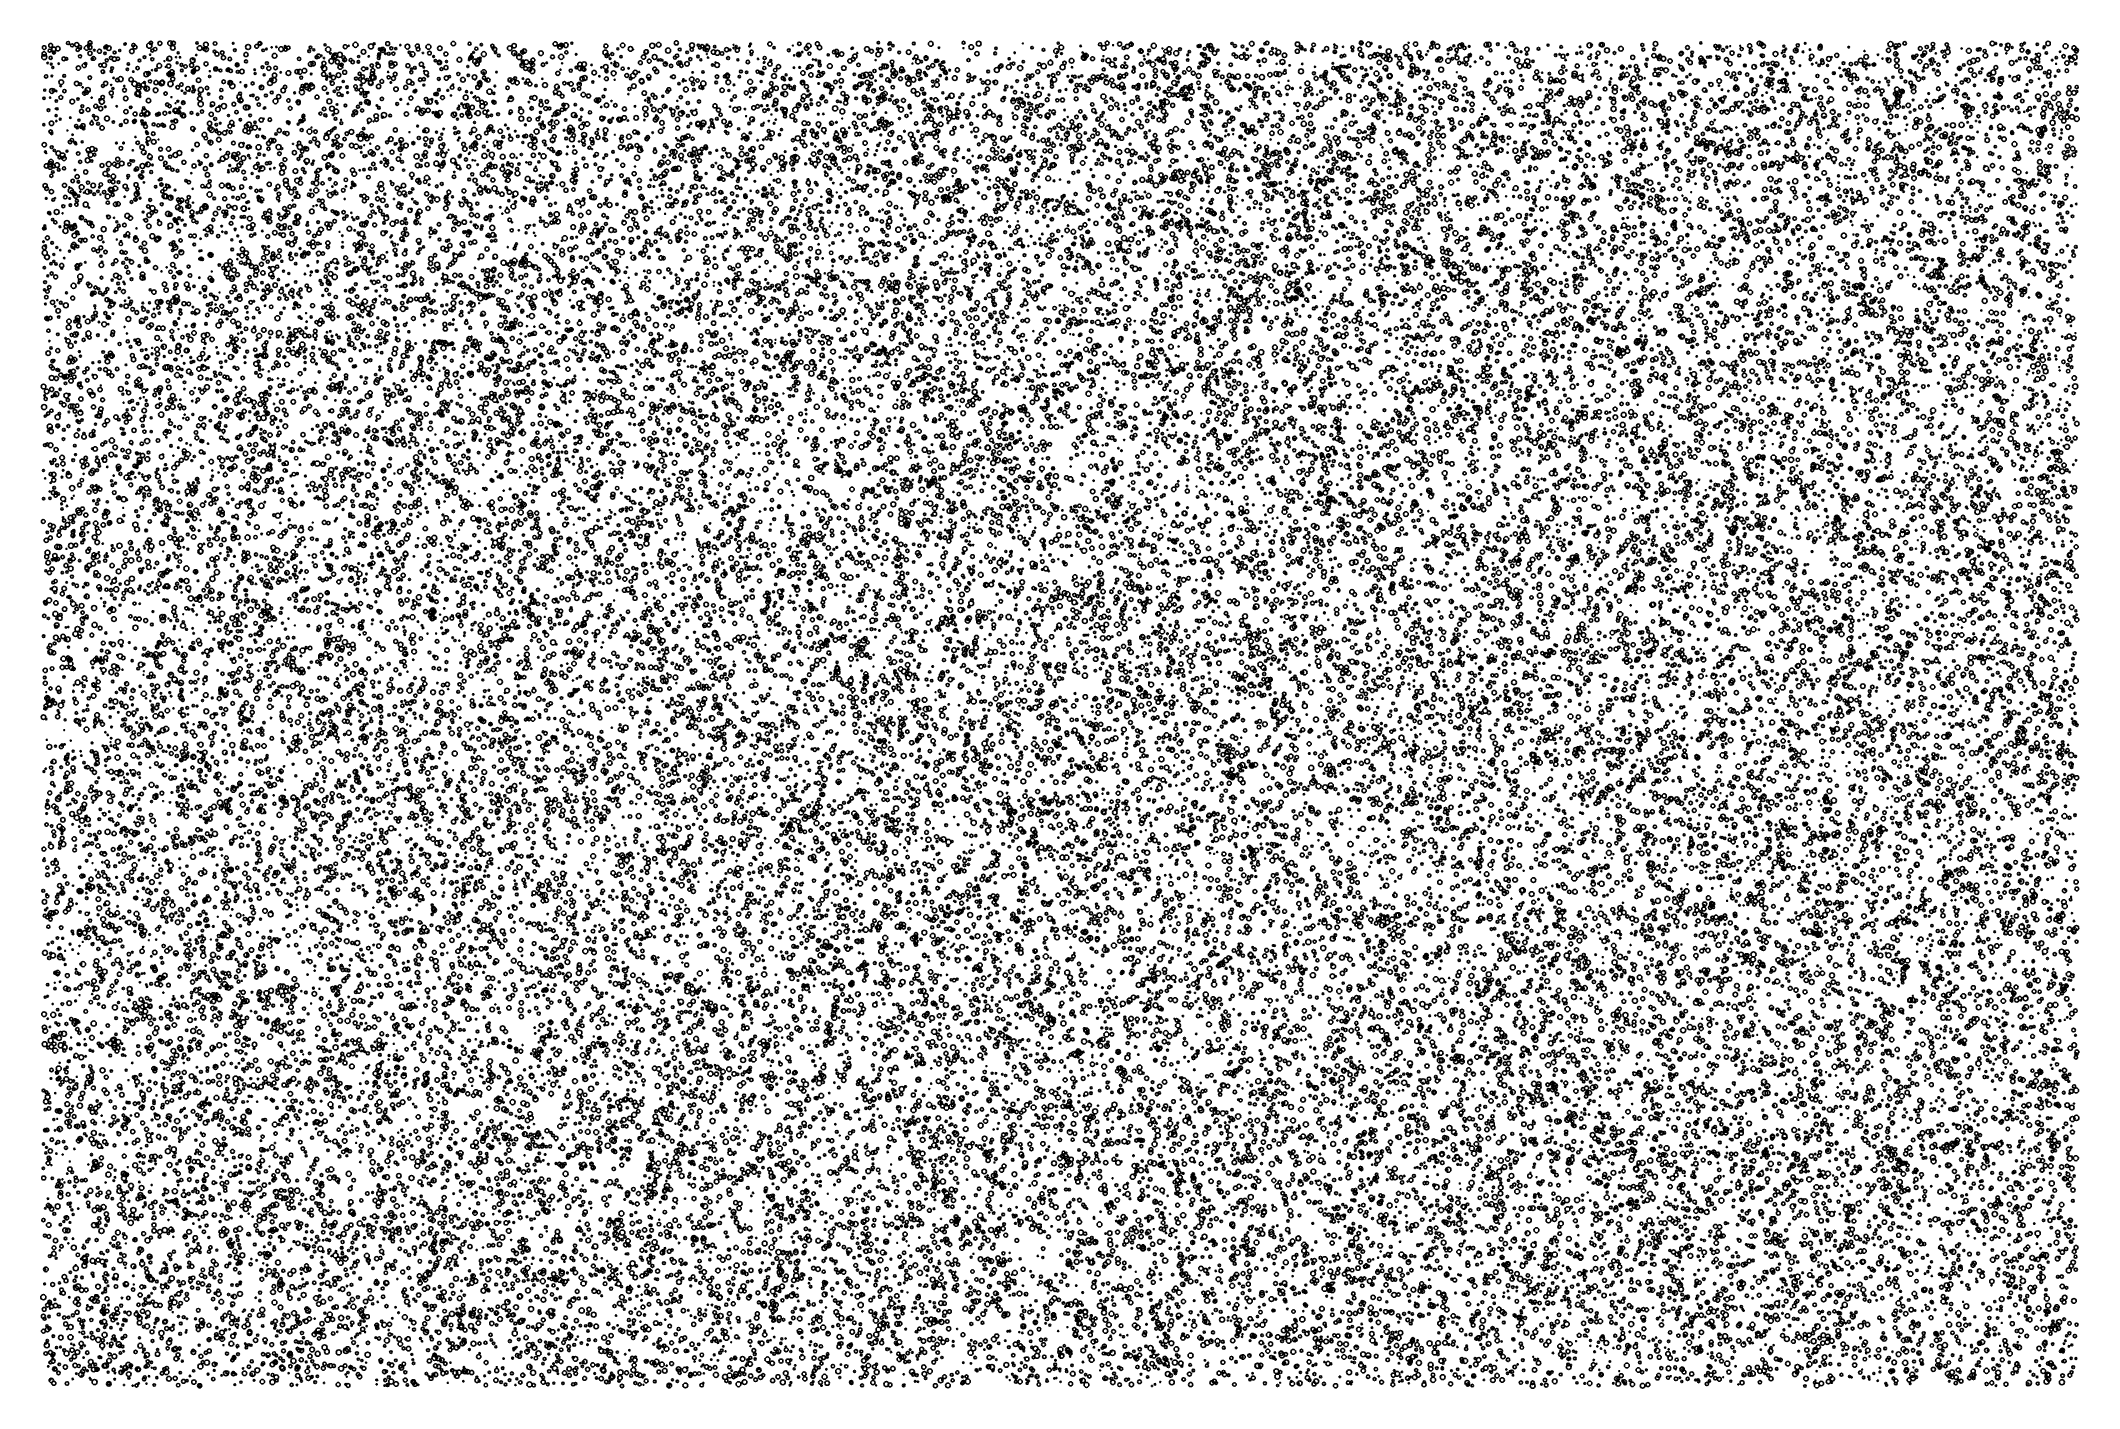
# Model space of a CAD drawing. Extents: x -296 to 296, y -196 to 196.
import ezdxf

# ---------------------------------------------------------------- set-up
doc = ezdxf.new("R2010")
doc.units = 0

msp = doc.modelspace()

# ---------------------------------------------------------------- linework, layer by layer
at = {"layer": 'VIA'}
for centre, radius in [((-287.7909, 194.896), 0.4572), ((-281.4091, 194.9726), 0.5883), ((-263.7593, 194.9633), 0.4832), ((-261.1584, 194.804), 0.5749), ((-258.181, 194.846), 0.6917), ((-257.2048, 194.8714), 0.5619), ((-250.3683, 194.9191), 0.3315), ((-245.1398, 194.7687), 0.5269), ((-232.2236, 194.7959), 0.4462), ((-232.1178, 194.7639), 0.5461), ((-195.0884, 194.7336), 0.5654), ((-176.0282, 194.7482), 0.6412), ((-171.3156, 194.7241), 0.4517), ((-146.4689, 194.672), 0.6206), ((-111.3306, 194.9634), 0.611), ((-84.1933, 194.6188), 0.6024), ((-75.6544, 194.6914), 0.4978), ((-70.4008, 194.664), 0.5934), ((-52.6906, 194.997), 0.3254), ((-49.3639, 194.8222), 0.4354), ((-42.4585, 194.7934), 0.4017), ((-37.5143, 194.663), 0.7027), ((-27.9921, 194.9866), 0.4269), ((-23.6072, 194.7273), 0.7185), ((13.6631, 194.8916), 0.573), ((17.2858, 194.6183), 0.5804), ((20.6235, 194.5698), 0.6015), ((55.608, 194.7223), 0.6778), ((60.0999, 194.9309), 0.5091), ((68.8671, 194.5568), 0.6515), ((87.3766, 194.9483), 0.5709), ((87.5048, 194.9491), 0.3476), ((89.4637, 194.5208), 0.6987), ((103.1363, 194.6012), 0.6007), ((108.1004, 194.883), 0.5203), ((108.3062, 194.8583), 0.4186), ((130.9481, 194.6546), 0.6461), ((172.7352, 194.6807), 0.6669), ((185.8792, 194.9358), 0.3066), ((202.8703, 194.8054), 0.6309), ((240.94, 194.5734), 0.7448), ((245.0342, 194.813), 0.5313), ((270.4584, 194.7871), 0.6512), ((279.7815, 194.8913), 0.2703), ((286.6557, 194.7788), 0.635), ((-294.7162, 190.8295), 0.7365), ((-294.7448, 191.7455), 0.6142), ((-294.7167, 193.5729), 0.5418), ((-293.7306, 189.0869), 0.2196), ((-293.1421, 192.6875), 0.4348), ((-292.8529, 194.2123), 0.5601), ((-292.8287, 190.6223), 0.4501), ((-291.9116, 193.109), 0.6375), ((-291.899, 192.136), 0.4217), ((-292.0965, 192.1967), 0.211), ((-290.7811, 193.2882), 0.6591), ((-289.0218, 190.3217), 0.5535), ((-288.2887, 190.3121), 0.385), ((-286.6504, 194.2469), 0.4222), ((-285.2777, 194.431), 0.6081), ((-284.9676, 192.9501), 0.4733), ((-284.3435, 193.7915), 0.4375), ((-284.3215, 191.0507), 0.4346), ((-284.1121, 193.2154), 0.1627), ((-282.4095, 193.4751), 0.6711), ((-281.8243, 194.2119), 0.3831), ((-281.4633, 193.6816), 0.5967), ((-281.4325, 191.9164), 0.6119), ((-281.4705, 194.6003), 0.2768), ((-280.7721, 190.2487), 0.3449), ((-280.3888, 190.4408), 0.5459), ((-280.1866, 192.8345), 0.2434), ((-278.6938, 192.5287), 0.5903), ((-277.0894, 191.9168), 0.356), ((-277.0003, 193.6468), 0.4298), ((-276.6804, 193.8611), 0.4983), ((-276.5752, 189.8962), 0.4426), ((-275.975, 193.4183), 0.6608), ((-275.3368, 190.5735), 0.4783), ((-274.3435, 190.2312), 0.6331), ((-274.298, 192.1607), 0.4104), ((-273.3508, 190.3285), 0.4786), ((-272.7996, 192.7251), 0.3148), ((-271.3318, 194.6001), 0.276), ((-271.1585, 194.6814), 0.2436), ((-269.3037, 192.4962), 0.6573), ((-268.8487, 194.3163), 0.4823), ((-268.3824, 193.7391), 0.5585), ((-267.0939, 189.82), 0.3831), ((-265.6391, 190.8189), 0.3736), ((-264.226, 194.1462), 0.7484), ((-263.9869, 191.5221), 0.1921), ((-263.365, 190.2195), 0.4382), ((-263.3374, 192.7216), 0.4392), ((-262.5202, 193.1321), 0.4962), ((-259.8438, 189.6589), 0.1529), ((-258.9545, 190.0983), 0.2673), ((-258.4115, 190.39), 0.684), ((-257.4105, 193.5167), 0.6423), ((-257.7317, 194.8714), 0.266), ((-256.4903, 190.8116), 0.1507), ((-256.1843, 189.1952), 0.2808), ((-255.8682, 192.0477), 0.294), ((-255.2883, 190.7698), 0.2099), ((-251.6487, 189.894), 0.7192), ((-251.4733, 190.2704), 0.2183), ((-250.6109, 191.4511), 0.1769), ((-249.617, 193.4275), 0.6834), ((-248.2067, 193.2165), 0.4817), ((-247.8122, 194.4594), 0.687), ((-247.7337, 193.0848), 0.6619), ((-247.772, 188.8574), 0.5832), ((-245.3188, 192.4379), 0.3807), ((-244.6085, 191.6908), 0.5875), ((-243.0646, 192.1159), 0.5373), ((-242.7116, 190.6402), 0.6072), ((-240.8721, 190.2622), 0.5066), ((-239.8835, 194.8316), 0.246), ((-239.4258, 192.8241), 0.3761), ((-236.1897, 191.5637), 0.6112), ((-236.1663, 189.5577), 0.4306), ((-235.5807, 193.7576), 0.733), ((-233.0753, 193.9613), 0.5441), ((-231.1953, 192.8237), 0.3513), ((-230.1011, 189.0706), 0.4258), ((-230.2162, 193.1742), 0.2275), ((-228.7484, 193.6699), 0.1675), ((-227.8846, 191.2127), 0.702), ((-227.3346, 193.7991), 0.2091), ((-226.0026, 193.1286), 0.6832), ((-224.6903, 192.9705), 0.432), ((-224.8029, 193.9361), 0.2495), ((-223.8826, 193.5348), 0.4724), ((-220.7855, 190.3133), 0.4704), ((-217.8687, 192.5366), 0.41), ((-217.393, 188.8123), 0.6779), ((-217.4794, 193.614), 0.4058), ((-216.7128, 188.9361), 0.6507), ((-216.5255, 192.917), 0.2886), ((-215.6442, 190.7968), 0.4555), ((-215.1212, 191.1311), 0.5815), ((-214.3142, 191.2105), 0.2193), ((-213.5853, 188.9966), 0.5838), ((-213.552, 190.5348), 0.1929), ((-213.2475, 194.3903), 0.2964), ((-212.3356, 193.0284), 0.7384), ((-211.4086, 189.6246), 0.7121), ((-211.658, 191.9176), 0.2491), ((-210.5643, 190.9079), 0.7289), ((-210.6725, 191.5543), 0.3535), ((-210.2617, 191.2551), 0.7303), ((-209.6571, 189.3956), 0.5986), ((-208.9578, 191.5156), 0.7194), ((-207.879, 190.7141), 0.5183), ((-207.5798, 190.0313), 0.5657), ((-207.3835, 193.8435), 0.583), ((-207.4155, 190.0466), 0.3711), ((-206.4008, 194.0795), 0.1746), ((-205.8017, 189.9705), 0.4641), ((-205.2286, 189.3915), 0.5147), ((-204.4049, 194.3853), 0.7395), ((-203.5746, 189.4653), 0.3716), ((-203.4851, 190.9756), 0.3001), ((-202.0897, 192.3518), 0.6386), ((-200.5506, 191.0123), 0.2122), ((-199.9119, 193.9344), 0.7346), ((-198.9695, 194.7102), 0.273), ((-198.1064, 189.0097), 0.3625), ((-197.6315, 191.242), 0.4061), ((-197.6616, 190.4987), 0.3683), ((-197.5117, 191.6615), 0.4232), ((-197.3744, 193.1077), 0.3833), ((-196.5046, 192.915), 0.7337), ((-196.5032, 192.9602), 0.2454), ((-195.7344, 191.8056), 0.2297), ((-194.7664, 191.7949), 0.4123), ((-194.088, 189.1), 0.5937), ((-194.0118, 193.402), 0.45), ((-193.4194, 191.8409), 0.4607), ((-192.9062, 188.8658), 0.5796), ((-192.7483, 193.2779), 0.2927), ((-191.3993, 194.3086), 0.1833), ((-189.3409, 193.8726), 0.6956), ((-188.8146, 192.2433), 0.3505), ((-187.8858, 191.6581), 0.7156), ((-188.322, 191.3645), 0.2734), ((-188.3895, 191.4861), 0.1884), ((-186.4519, 194.0486), 0.5623), ((-186.2513, 193.1688), 0.5404), ((-185.3057, 188.7527), 0.5998), ((-184.8347, 192.0091), 0.1842), ((-183.2484, 193.8036), 0.7227), ((-182.9631, 191.9798), 0.5423), ((-181.7476, 190.9952), 0.2601), ((-181.237, 189.7788), 0.3421), ((-180.0783, 189.2619), 0.6313), ((-180.1494, 189.2631), 0.4484), ((-179.9434, 193.3913), 0.6478), ((-178.1722, 191.7255), 0.5664), ((-178.0121, 189.5364), 0.3047), ((-174.2507, 190.0648), 0.6733), ((-171.4326, 190.0222), 0.2117), ((-171.4227, 190.5732), 0.1763), ((-170.8254, 190.7767), 0.5633), ((-170.7784, 191.607), 0.2137), ((-170.7855, 190.4568), 0.1619), ((-170.6626, 190.7468), 0.257), ((-170.1895, 192.2293), 0.2411), ((-169.6958, 189.5466), 0.6892), ((-169.9861, 192.1294), 0.1532), ((-169.1548, 188.8536), 0.6636), ((-169.3673, 193.2601), 0.4358), ((-168.7318, 189.8702), 0.7019), ((-168.7218, 189.7315), 0.3559), ((-168.4035, 190.3554), 0.2407), ((-168.2287, 190.4819), 0.3199), ((-167.8991, 194.4604), 0.3236), ((-167.166, 191.6923), 0.7125), ((-164.6861, 194.0617), 0.5007), ((-164.4918, 193.441), 0.3227), ((-164.0039, 193.1013), 0.5838), ((-163.7495, 192.1182), 0.295), ((-162.8359, 191.2713), 0.414), ((-159.6441, 193.4086), 0.6859), ((-158.3637, 191.9922), 0.7199), ((-158.3829, 194.1337), 0.6356), ((-158.242, 191.7823), 0.1752), ((-156.8833, 190.8253), 0.7334), ((-156.9686, 191.5194), 0.2719), ((-155.9964, 192.3338), 0.5003), ((-156.01, 188.904), 0.3952), ((-156.041, 189.7447), 0.2868), ((-155.9005, 189.6821), 0.3036), ((-155.4617, 192.5896), 0.6292), ((-155.8631, 191.8105), 0.176), ((-154.8643, 189.345), 0.6631), ((-153.3819, 189.1628), 0.5188), ((-152.9376, 189.9472), 0.5767), ((-150.6258, 191.9461), 0.6789), ((-148.9179, 189.1581), 0.2264), ((-147.2559, 190.8671), 0.5376), ((-145.0782, 193.8289), 0.6548), ((-145.4442, 194.1936), 0.2317), ((-144.7416, 190.902), 0.7281), ((-144.7056, 194.3646), 0.51), ((-144.0352, 194.1723), 0.3008), ((-143.4261, 194.2973), 0.6908), ((-143.2277, 192.1979), 0.444), ((-141.6363, 194.8477), 0.3028), ((-140.3766, 191.6097), 0.2224), ((-139.3201, 188.7065), 0.6126), ((-138.0656, 188.7511), 0.6758), ((-131.9226, 192.1565), 0.711), ((-131.7572, 194.0509), 0.5774), ((-131.5638, 191.0963), 0.4104), ((-131.3712, 191.3399), 0.5767), ((-130.5393, 190.383), 0.2388), ((-130.1948, 189.0912), 0.1665), ((-129.9071, 191.7152), 0.4187), ((-129.1782, 189.5013), 0.1831), ((-128.3151, 193.2356), 0.2761), ((-127.3613, 190.9245), 0.355), ((-126.8889, 194.2259), 0.6511), ((-124.6138, 193.2019), 0.6622), ((-123.8849, 193.0568), 0.1585), ((-121.7617, 189.1957), 0.5619), ((-120.8282, 190.8298), 0.6314), ((-120.1339, 192.3296), 0.6146), ((-120.0107, 192.3998), 0.5643), ((-119.1987, 189.6514), 0.5866), ((-118.3195, 194.1323), 0.7283), ((-117.6374, 190.8682), 0.6969), ((-116.4523, 194.4223), 0.6793), ((-116.5755, 189.9795), 0.2832), ((-115.8757, 190.0458), 0.3094), ((-115.3891, 189.8958), 0.2415), ((-114.5039, 188.8205), 0.5996), ((-114.4244, 189.0902), 0.2528), ((-113.7351, 192.7282), 0.7409), ((-111.7484, 190.6642), 0.4292), ((-111.1259, 191.2257), 0.499), ((-110.6022, 189.0514), 0.6024), ((-110.3438, 193.0311), 0.4232), ((-110.1565, 189.1913), 0.4614), ((-108.2444, 188.8571), 0.6554), ((-108.1903, 192.217), 0.3789), ((-107.2838, 190.2198), 0.446), ((-106.7749, 194.2404), 0.7187), ((-106.8414, 193.0128), 0.4869), ((-105.0449, 191.0154), 0.3777), ((-104.9502, 194.3053), 0.3197), ((-104.4745, 193.5743), 0.4127), ((-104.2008, 189.995), 0.2801), ((-103.8283, 193.9788), 0.4884), ((-103.0306, 193.0676), 0.4709), ((-103.2112, 193.9049), 0.1834), ((-102.4765, 192.796), 0.488), ((-102.3022, 193.5971), 0.6406), ((-102.4559, 194.3827), 0.2197), ((-102.4535, 191.6995), 0.1633), ((-102.1289, 190.685), 0.183), ((-100.5487, 192.284), 0.6374), ((-100.2, 193.8861), 0.3427), ((-99.4298, 192.087), 0.7281), ((-99.8951, 189.2462), 0.1732), ((-98.0697, 191.8648), 0.5085), ((-96.7539, 192.9714), 0.5939), ((-96.3097, 190.5274), 0.444), ((-95.7161, 192.9143), 0.2476), ((-94.7027, 193.454), 0.1863), ((-94.7157, 194.4118), 0.1649), ((-93.9844, 193.8873), 0.3194), ((-93.6616, 192.8126), 0.5901), ((-93.4768, 190.0419), 0.2808), ((-92.9993, 193.5089), 0.1865), ((-90.5847, 189.3988), 0.5149), ((-90.1006, 194.001), 0.2352), ((-89.795, 194.6733), 0.2426), ((-89.4958, 192.3764), 0.4861), ((-89.5916, 191.58), 0.3296), ((-87.6159, 190.3143), 0.2), ((-85.7145, 190.5585), 0.4308), ((-85.9361, 189.1469), 0.1731), ((-85.8092, 189.3375), 0.2207), ((-84.1947, 188.8218), 0.623), ((-83.8998, 189.8376), 0.2845), ((-82.966, 193.5557), 0.3231), ((-78.6818, 192.8042), 0.4139), ((-77.5076, 194.1632), 0.1533), ((-77.1404, 191.305), 0.191), ((-75.8215, 191.5925), 0.6438), ((-75.6085, 191.5737), 0.3553), ((-75.7457, 191.7417), 0.1991), ((-74.8029, 192.2977), 0.1921), ((-73.5596, 193.3603), 0.5828), ((-72.9388, 194.0965), 0.6863), ((-72.7025, 191.8368), 0.4346), ((-71.6663, 190.1205), 0.1727), ((-70.859, 189.9801), 0.2652), ((-69.7647, 193.593), 0.6113), ((-69.8475, 189.535), 0.3616), ((-69.8825, 189.0959), 0.2794), ((-67.2452, 191.4897), 0.297), ((-65.5191, 192.2821), 0.5219), ((-64.8571, 192.5086), 0.5531), ((-64.5887, 191.2873), 0.4708), ((-64.263, 191.9171), 0.1687), ((-63.3659, 191.6878), 0.623), ((-60.9568, 189.7009), 0.619), ((-60.497, 193.2856), 0.2204), ((-60.0077, 190.2326), 0.5507), ((-60.2438, 193.4168), 0.2957), ((-59.5414, 191.0346), 0.6482), ((-58.8415, 192.0254), 0.1677), ((-56.0026, 193.1148), 0.7098), ((-54.7043, 192.5051), 0.5415), ((-53.4948, 189.9456), 0.1539), ((-52.7675, 191.5894), 0.6878), ((-52.881, 193.2145), 0.3414), ((-52.1405, 192.756), 0.658), ((-49.7135, 194.5692), 0.2769), ((-49.3887, 193.1001), 0.3685), ((-48.7191, 189.4296), 0.5317), ((-48.4885, 194.1205), 0.3221), ((-46.6687, 192.1858), 0.3642), ((-43.9175, 192.2799), 0.6548), ((-42.5749, 190.3415), 0.1816), ((-41.7393, 190.8842), 0.5629), ((-41.2476, 189.5206), 0.6834), ((-40.224, 189.4668), 0.348), ((-38.8707, 190.633), 0.5738), ((-38.865, 190.3588), 0.4926), ((-36.0093, 189.6862), 0.4608), ((-35.6006, 189.7815), 0.4166), ((-35.1215, 193.5286), 0.2167), ((-34.1494, 189.2807), 0.288), ((-33.7611, 189.4035), 0.316), ((-28.0333, 193.4274), 0.1673), ((-26.5675, 189.945), 0.4399), ((-25.7596, 193.7375), 0.688), ((-24.1099, 191.8269), 0.6232), ((-18.8599, 191.914), 0.4036), ((-18.6159, 193.3583), 0.338), ((-14.786, 190.3471), 0.313), ((-13.5402, 188.9614), 0.43), ((-13.1674, 192.0357), 0.1823), ((-13.1627, 192.1862), 0.1546), ((-10.6765, 189.4691), 0.3244), ((-10.7681, 194.795), 0.1533), ((-8.129, 193.5659), 0.3841), ((-6.0346, 188.7717), 0.4787), ((-4.809, 192.9455), 0.3902), ((-2.8034, 189.1948), 0.6907), ((-2.7513, 189.9558), 0.1681), ((-1.1185, 192.5657), 0.7198), ((-1.0236, 191.0282), 0.2874), ((-0.8257, 192.3619), 0.1565), ((-0.5135, 194.859), 0.2891), ((0.3529, 193.6365), 0.6857), ((0.4188, 191.8556), 0.2551), ((1.2957, 189.1301), 0.5216), ((3.3515, 189.7632), 0.6864), ((5.9694, 194.0636), 0.2371), ((6.917, 190.6323), 0.7387), ((6.7299, 190.5692), 0.4192), ((6.5653, 192.1531), 0.1805), ((7.1154, 191.2914), 0.5344), ((7.5492, 191.2748), 0.6079), ((9.4289, 190.3571), 0.5604), ((11.6156, 194.5294), 0.4785), ((12.687, 193.487), 0.6815), ((12.3827, 189.8664), 0.3607), ((12.6129, 191.0942), 0.1607), ((13.997, 189.8055), 0.691), ((15.1235, 188.7049), 0.7388), ((15.3893, 194.3047), 0.1766), ((15.9752, 190.2291), 0.3515), ((18.4596, 193.4386), 0.4227), ((18.8264, 189.1861), 0.2019), ((19.3452, 190.7642), 0.6141), ((19.5497, 193.9227), 0.6084), ((20.4332, 194.4014), 0.4214), ((23.3542, 192.6224), 0.6324), ((23.5903, 188.7486), 0.5768), ((23.6542, 192.4245), 0.4823), ((24.3482, 191.1507), 0.1858), ((24.5182, 190.2022), 0.1994), ((25.3227, 189.2819), 0.3578), ((25.5459, 191.6631), 0.2204), ((25.8353, 192.7332), 0.4177), ((25.9871, 189.5836), 0.3752), ((26.913, 188.6732), 0.7343), ((27.1805, 194.0983), 0.7385), ((27.7431, 189.9599), 0.1621), ((28.5804, 190.3279), 0.5097), ((28.8364, 189.8597), 0.4979), ((29.8912, 190.1246), 0.7468), ((30.1406, 189.2108), 0.631), ((29.6917, 193.3383), 0.1578), ((30.2459, 191.2327), 0.2256), ((30.6418, 192.5208), 0.5426), ((31.6722, 193.1475), 0.6939), ((31.7202, 191.9391), 0.4869), ((32.1582, 189.0646), 0.4703), ((33.476, 189.0871), 0.666), ((33.7214, 191.9558), 0.7334), ((34.7969, 193.1177), 0.4035), ((37.0419, 189.9712), 0.3555), ((37.0169, 191.4623), 0.2591), ((37.4736, 192.4181), 0.3399), ((40.1788, 194.0157), 0.3691), ((40.5506, 194.0665), 0.4217), ((40.567, 189.0762), 0.24), ((41.2836, 188.9946), 0.6962), ((41.1412, 191.7555), 0.3729), ((41.7309, 188.7248), 0.7389), ((41.605, 191.5578), 0.3909), ((41.9164, 191.2663), 0.6065), ((41.9477, 193.1992), 0.3947), ((42.8483, 189.862), 0.7391), ((43.0093, 194.1445), 0.5303), ((43.1898, 190.3138), 0.3926), ((43.6001, 194.1373), 0.5959), ((43.8398, 193.1424), 0.6807), ((44.2309, 193.3555), 0.3322), ((44.8221, 191.9841), 0.6138), ((45.824, 192.8372), 0.3321), ((45.8826, 188.9815), 0.3564), ((49.9138, 194.7753), 0.3327), ((50.3643, 191.6175), 0.411), ((50.7394, 194.0774), 0.4388), ((51.0636, 190.9791), 0.4893), ((52.6546, 190.8553), 0.6684), ((52.9271, 193.9072), 0.385), ((53.4486, 191.8926), 0.2848), ((54.1431, 190.8688), 0.6081), ((53.9141, 190.1409), 0.2479), ((54.2763, 193.104), 0.3263), ((55.3376, 191.2758), 0.1821), ((57.5453, 189.6838), 0.3976), ((57.5557, 189.5601), 0.2888), ((58.5357, 192.6992), 0.6821), ((58.5348, 192.6692), 0.2076), ((59.2679, 189.901), 0.5966), ((59.4311, 194.7135), 0.3019), ((61.2549, 191.9898), 0.5859), ((61.617, 193.3387), 0.2605), ((62.5823, 191.8585), 0.1983), ((62.6411, 193.3), 0.1623), ((62.9606, 191.4304), 0.2617), ((63.3566, 192.2638), 0.6507), ((64.4998, 189.4012), 0.7246), ((65.1155, 191.3511), 0.6398), ((68.8252, 192.5128), 0.5895), ((69.8674, 193.7506), 0.4543), ((70.1322, 193.3334), 0.3673), ((71.1369, 192.8975), 0.2878), ((73.1101, 192.7008), 0.4107), ((73.1209, 193.2819), 0.2498), ((73.5468, 194.3888), 0.5115), ((76.2881, 192.5527), 0.2162), ((77.3213, 193.2697), 0.5908), ((79.7142, 192.3701), 0.4874), ((79.5659, 194.4807), 0.152), ((79.7693, 192.312), 0.3322), ((79.9778, 193.7569), 0.4753), ((81.6311, 191.0421), 0.4151), ((82.0794, 193.7959), 0.1575), ((82.5348, 191.2584), 0.3734), ((84.8158, 193.6433), 0.4391), ((84.8864, 192.7025), 0.2915), ((86.943, 193.1308), 0.5482), ((87.3156, 191.5976), 0.6714), ((87.7582, 190.9425), 0.3592), ((90.0207, 190.8914), 0.5861), ((90.2417, 194.8115), 0.2664), ((91.2845, 191.237), 0.5941), ((91.2744, 191.8304), 0.2681), ((92.0862, 191.6056), 0.5503), ((92.5974, 189.2599), 0.6308), ((92.7937, 193.7617), 0.3588), ((93.1143, 191.4675), 0.4047), ((93.8352, 191.0665), 0.668), ((94.6595, 190.3235), 0.6623), ((95.3533, 192.4979), 0.719), ((95.2179, 191.112), 0.5078), ((95.5735, 190.1813), 0.7292), ((97.4855, 191.2264), 0.3444), ((98.5017, 188.863), 0.6813), ((98.5096, 190.4981), 0.5356), ((100.2904, 191.9068), 0.6788), ((100.3819, 193.7121), 0.7388), ((101.563, 190.9242), 0.5904), ((101.1477, 194.9908), 0.1596), ((101.6769, 190.6934), 0.5953), ((101.8894, 189.97), 0.3589), ((104.1483, 192.1023), 0.6025), ((104.3698, 190.9752), 0.363), ((104.7573, 190.6132), 0.5885), ((106.2887, 191.5564), 0.2262), ((106.7323, 192.5456), 0.1923), ((107.6987, 193.6341), 0.5018), ((109.4879, 193.9345), 0.6939), ((109.427, 189.8942), 0.4839), ((109.9273, 190.4156), 0.4785), ((110.2464, 190.1451), 0.7445), ((112.6123, 189.7519), 0.7025), ((112.6987, 193.0058), 0.3568), ((112.5734, 191.7161), 0.1823), ((113.3042, 193.2453), 0.4315), ((113.7845, 190.3611), 0.3823), ((114.2148, 194.1421), 0.2763), ((115.0383, 192.9143), 0.4682), ((115.1454, 190.6237), 0.5653), ((114.7924, 191.4098), 0.1847), ((115.1364, 192.1718), 0.207), ((115.8392, 189.1151), 0.4861), ((116.0841, 194.0376), 0.6482), ((116.6089, 194.4321), 0.5232), ((116.8446, 189.164), 0.2091), ((117.2921, 193.5018), 0.4809), ((117.8657, 190.1793), 0.7262), ((118.6637, 191.1171), 0.2951), ((118.8846, 191.3543), 0.4397), ((118.7006, 193.9202), 0.2408), ((119.0746, 191.7425), 0.1652), ((120.4207, 189.4546), 0.2246), ((122.2164, 190.6553), 0.4487), ((123.6639, 194.4068), 0.6686), ((124.1591, 189.0107), 0.5859), ((124.4061, 194.4632), 0.6622), ((124.8954, 192.7894), 0.4138), ((127.0364, 194.5624), 0.3893), ((129.2569, 193.6116), 0.1928), ((130.1291, 190.7357), 0.487), ((131.632, 194.2091), 0.4063), ((132.2697, 192.7285), 0.6078), ((132.6023, 189.901), 0.7286), ((133.747, 192.3808), 0.2539), ((135.5612, 189.576), 0.7385), ((135.4558, 193.0711), 0.629), ((135.3573, 191.7297), 0.321), ((137.1646, 189.6236), 0.3403), ((138.7859, 193.2365), 0.3823), ((141.5746, 194.3147), 0.3066), ((143.7833, 191.3735), 0.3753), ((144.9453, 191.6516), 0.2359), ((145.3809, 193.7642), 0.3902), ((145.9166, 191.0567), 0.5685), ((146.6959, 190.0133), 0.2266), ((147.169, 191.4958), 0.2107), ((147.2576, 191.5967), 0.2434), ((149.9446, 191.9177), 0.3097), ((150.8718, 193.811), 0.2231), ((151.2475, 192.1482), 0.4244), ((153.6044, 194.2277), 0.7174), ((153.6131, 190.5957), 0.5065), ((154.006, 191.5586), 0.2175), ((154.1824, 194.2689), 0.3056), ((154.9001, 188.7004), 0.5512), ((155.6234, 190.6785), 0.3152), ((156.09, 191.9503), 0.578), ((156.878, 194.4061), 0.5142), ((157.2693, 194.3993), 0.6202), ((158.6715, 192.7731), 0.7096), ((158.517, 189.3908), 0.3504), ((160.8551, 192.0126), 0.3926), ((162.7088, 193.2455), 0.6849), ((166.1485, 190.7409), 0.5936), ((168.9092, 194.3642), 0.4367), ((169.1948, 193.0102), 0.4216), ((170.317, 190.16), 0.3304), ((172.2869, 191.2373), 0.6139), ((172.3583, 193.0851), 0.3833), ((173.5397, 190.767), 0.4001), ((173.7793, 190.2268), 0.4129), ((174.0078, 190.9396), 0.5359), ((174.015, 191.4002), 0.2771), ((175.0648, 190.3552), 0.6778), ((176.9735, 189.6808), 0.6285), ((180.0913, 191.7291), 0.4941), ((180.2825, 191.9275), 0.5486), ((182.0288, 193.6019), 0.5574), ((182.0709, 190.129), 0.5344), ((182.8198, 189.2518), 0.6108), ((183.2882, 191.2734), 0.3331), ((183.3873, 192.1751), 0.3503), ((185.912, 190.4723), 0.6282), ((185.699, 189.1118), 0.2954), ((186.2473, 189.804), 0.7043), ((186.618, 189.5898), 0.4999), ((186.7694, 189.4185), 0.6452), ((187.8878, 190.8207), 0.3026), ((188.6496, 190.8196), 0.3496), ((190.1666, 194.0548), 0.4754), ((190.7693, 193.5144), 0.616), ((190.375, 191.1271), 0.172), ((190.6633, 190.3181), 0.3083), ((190.9422, 190.5873), 0.5211), ((191.2581, 193.8945), 0.4622), ((192.3148, 192.8403), 0.4389), ((193.3472, 190.079), 0.5859), ((193.4585, 193.6758), 0.2858), ((194.3427, 188.8874), 0.6336), ((194.4376, 194.0263), 0.1621), ((194.9655, 191.9875), 0.6006), ((197.0579, 191.2708), 0.41), ((197.3375, 194.0938), 0.1572), ((197.737, 193.1985), 0.4577), ((200.0713, 194.0858), 0.5981), ((200.2461, 192.1434), 0.3454), ((200.408, 192.773), 0.4752), ((203.4472, 194.5816), 0.5621), ((203.4328, 191.3566), 0.3652), ((203.8337, 191.1961), 0.488), ((204.0061, 194.0058), 0.6235), ((204.3247, 189.3476), 0.2059), ((206.7928, 189.037), 0.5486), ((207.5599, 191.7402), 0.7023), ((207.8221, 188.7091), 0.7321), ((209.3902, 191.9856), 0.1502), ((210.0055, 192.5412), 0.4068), ((209.9444, 194.0179), 0.2818), ((210.0981, 191.1634), 0.3708), ((210.5656, 193.1549), 0.2187), ((212.1273, 190.7037), 0.4304), ((212.4763, 189.3275), 0.5478), ((213.4369, 192.7591), 0.6703), ((213.4743, 192.8186), 0.2107), ((214.024, 194.2456), 0.4419), ((215.5318, 192.3525), 0.2486), ((216.1706, 194.8199), 0.243), ((217.6638, 190.1565), 0.3808), ((217.5808, 192.9948), 0.2374), ((218.0749, 191.0167), 0.6334), ((219.4057, 189.1568), 0.1572), ((220.4855, 193.4476), 0.5876), ((220.588, 193.9999), 0.5374), ((221.073, 189.8869), 0.4394), ((221.2012, 189.1981), 0.5055), ((223.0293, 190.2929), 0.6604), ((223.8284, 190.8061), 0.1758), ((225.3254, 191.3253), 0.5685), ((227.2562, 189.0696), 0.3921), ((228.7955, 193.7168), 0.216), ((229.4265, 188.7973), 0.4884), ((230.9634, 188.9966), 0.4797), ((232.2918, 189.8199), 0.6599), ((233.4826, 188.7273), 0.7147), ((233.3893, 192.6137), 0.1734), ((233.8777, 190.9098), 0.6505), ((237.2988, 191.4862), 0.2054), ((238.6027, 190.3676), 0.1733), ((240.0509, 190.2312), 0.3492), ((240.3504, 192.7767), 0.6044), ((240.4179, 189.8966), 0.6469), ((242.4545, 191.7466), 0.6342), ((242.5121, 194.0675), 0.5797), ((242.4091, 193.5001), 0.3926), ((242.7686, 189.9313), 0.6693), ((242.6301, 191.6683), 0.2053), ((243.3438, 194.2549), 0.4805), ((247.465, 190.9947), 0.3804), ((247.4831, 190.892), 0.3221), ((247.7285, 190.7673), 0.5644), ((248.5358, 191.3165), 0.3675), ((249.442, 189.5392), 0.58), ((249.5661, 193.3225), 0.5399), ((250.2281, 191.2452), 0.4566), ((250.5913, 191.4798), 0.367), ((250.8371, 192.0598), 0.5572), ((251.4381, 193.763), 0.4633), ((252.5231, 189.9438), 0.3757), ((252.56, 192.7468), 0.3214), ((252.8454, 188.8541), 0.4092), ((252.9913, 190.1164), 0.5115), ((253.2217, 194.5724), 0.5193), ((253.2853, 193.4059), 0.4131), ((253.7877, 189.395), 0.1649), ((254.0867, 191.9255), 0.1828), ((255.9669, 192.402), 0.3939), ((256.5796, 191.0332), 0.4778), ((256.7092, 192.6933), 0.1701), ((257.2413, 194.473), 0.4796), ((257.531, 192.3298), 0.7063), ((257.381, 189.5528), 0.2476), ((257.6649, 193.4357), 0.4231), ((261.5773, 193.3231), 0.1718), ((263.657, 192.6548), 0.7039), ((263.8866, 189.2599), 0.6376), ((264.9329, 189.7087), 0.7442), ((266.2541, 190.0714), 0.5832), ((266.266, 192.9863), 0.4113), ((266.7971, 193.1216), 0.4424), ((268.4549, 191.247), 0.6652), ((268.2473, 192.5907), 0.4392), ((271.4482, 194.7941), 0.2733), ((271.5684, 191.5457), 0.3918), ((272.9565, 194.2953), 0.3384), ((274.733, 193.2648), 0.6319), ((274.492, 194.4495), 0.218), ((274.521, 191.9344), 0.1736), ((275.0338, 194.2414), 0.5949), ((276.0715, 189.1221), 0.6916), ((276.2185, 193.6428), 0.2762), ((277.4636, 189.7034), 0.2589), ((278.4462, 190.3941), 0.3784), ((279.0494, 192.8621), 0.5814), ((278.9546, 194.3996), 0.4139), ((280.1431, 190.4733), 0.44), ((280.8496, 192.3643), 0.5914), ((280.704, 192.2614), 0.3649), ((281.8156, 189.9897), 0.3105), ((282.5921, 189.5456), 0.6559), ((283.4807, 190.1898), 0.6785), ((283.1486, 191.6531), 0.1737), ((283.5022, 194.5651), 0.3272), ((283.9399, 191.4558), 0.528), ((284.0098, 189.3405), 0.2673), ((285.4119, 193.4661), 0.2244), ((285.5512, 193.8281), 0.2948), ((286.1509, 192.038), 0.3361), ((287.8164, 189.9494), 0.2268), ((289.006, 190.6607), 0.3564), ((290.1201, 192.3821), 0.2066), ((291.1397, 191.0485), 0.4974), ((291.7082, 194.002), 0.7114), ((292.1042, 189.0835), 0.6328), ((292.9337, 190.8098), 0.3513), ((293.4961, 190.1195), 0.7281), ((294.1565, 193.5141), 0.6181), ((294.3204, 190.7557), 0.7437), ((294.8239, 192.7617), 0.6202), ((294.8282, 192.4424), 0.4274), ((-294.1924, 185.2071), 0.4867), ((-292.672, 188.7826), 0.2558), ((-292.5013, 185.3255), 0.2468), ((-292.2188, 187.784), 0.2894), ((-290.4956, 188.9408), 0.2189), ((-289.7869, 183.541), 0.6849), ((-288.8908, 185.3505), 0.3966), ((-285.3277, 183.1509), 0.6375), ((-284.7835, 187.6256), 0.6297), ((-284.2509, 182.9788), 0.3981), ((-283.1079, 188.3917), 0.5995), ((-282.7368, 188.8822), 0.343), ((-281.4872, 184.8584), 0.5154), ((-278.4277, 188.4736), 0.4793), ((-277.7095, 186.6032), 0.4979), ((-277.3028, 188.4723), 0.6541), ((-276.876, 183.1678), 0.6119), ((-277.3237, 186.4158), 0.1571), ((-275.2206, 186.7349), 0.3337), ((-275.0234, 187.5838), 0.4003), ((-274.59, 184.7937), 0.194), ((-273.4642, 184.1328), 0.5326), ((-272.5576, 184.4394), 0.7143), ((-270.5619, 187.2689), 0.3391), ((-270.3, 188.8304), 0.3607), ((-269.5069, 184.3206), 0.6176), ((-268.5201, 183.0779), 0.7404), ((-268.8659, 186.6283), 0.2156), ((-267.6099, 187.6426), 0.4837), ((-265.9886, 182.7451), 0.6155), ((-265.6465, 183.4469), 0.2888), ((-265.0953, 185.8436), 0.725), ((-264.462, 186.0615), 0.5407), ((-264.0196, 183.7923), 0.4245), ((-263.4633, 187.0441), 0.181), ((-262.3005, 183.4344), 0.5976), ((-262.2859, 187.1292), 0.3598), ((-261.3596, 188.3027), 0.688), ((-260.6553, 183.2223), 0.747), ((-260.4184, 183.5163), 0.6296), ((-259.4466, 187.9987), 0.1565), ((-258.6062, 188.2372), 0.5822), ((-258.3869, 185.8905), 0.7179), ((-258.5403, 185.7666), 0.441), ((-258.084, 183.0244), 0.7487), ((-258.5249, 185.5736), 0.1592), ((-257.7133, 186.4932), 0.6801), ((-257.413, 184.4613), 0.5807), ((-257.4458, 185.9315), 0.4339), ((-254.9138, 182.8553), 0.5038), ((-254.8942, 188.5496), 0.4248), ((-254.8022, 186.9218), 0.369), ((-253.7258, 188.1139), 0.5135), ((-253.6956, 185.409), 0.1982), ((-251.9498, 188.4476), 0.591), ((-251.4748, 186.5422), 0.5709), ((-251.6151, 186.8397), 0.3366), ((-251.2866, 186.8702), 0.5474), ((-250.3401, 187.5465), 0.6382), ((-249.9482, 184.1067), 0.6284), ((-246.7174, 185.2044), 0.3138), ((-246.6836, 186.7577), 0.1602), ((-244.9552, 187.3904), 0.5886), ((-245.0373, 187.5002), 0.2772), ((-243.6021, 186.9425), 0.4105), ((-242.6635, 183.6799), 0.5326), ((-241.4845, 187.0384), 0.4308), ((-241.2845, 187.288), 0.4103), ((-240.7593, 183.3248), 0.6761), ((-240.623, 186.8098), 0.4936), ((-240.6075, 183.1686), 0.4587), ((-238.7379, 188.5962), 0.5529), ((-238.7775, 188.6963), 0.209), ((-238.5521, 186.5452), 0.4288), ((-237.3528, 186.648), 0.6471), ((-237.7631, 183.5141), 0.1544), ((-234.249, 183.1825), 0.4385), ((-233.6626, 187.1776), 0.2328), ((-233.5397, 186.0883), 0.3066), ((-231.4114, 187.9097), 0.4047), ((-230.8906, 185.6451), 0.2846), ((-229.5496, 187.5644), 0.5808), ((-229.2193, 183.2824), 0.6942), ((-228.8132, 184.212), 0.5198), ((-228.0688, 184.1088), 0.717), ((-227.8891, 185.5452), 0.6445), ((-227.5803, 187.7021), 0.5338), ((-226.0899, 186.3965), 0.2013), ((-223.8676, 186.1956), 0.6644), ((-221.3986, 186.6047), 0.5922), ((-220.5388, 186.5507), 0.6887), ((-220.164, 184.8578), 0.4155), ((-219.2326, 186.8866), 0.664), ((-217.285, 182.8688), 0.5137), ((-217.248, 185.9067), 0.242), ((-214.0654, 187.9779), 0.3518), ((-213.6612, 185.8539), 0.6033), ((-213.4458, 187.5246), 0.7049), ((-212.7945, 184.4115), 0.2545), ((-212.7119, 185.2413), 0.2964), ((-211.8471, 185.1179), 0.2198), ((-211.8123, 186.0117), 0.2301), ((-211.5779, 183.6919), 0.2294), ((-211.1371, 183.2115), 0.5508), ((-211.3333, 185.3861), 0.1837), ((-210.8008, 184.877), 0.6159), ((-209.3552, 185.5749), 0.6616), ((-208.8113, 187.9656), 0.6846), ((-208.4583, 188.5588), 0.4864), ((-207.9587, 183.768), 0.3041), ((-207.5424, 186.4079), 0.5703), ((-204.2591, 184.5986), 0.4346), ((-203.2054, 185.9777), 0.4477), ((-203.0673, 184.4606), 0.4571), ((-202.3256, 185.1916), 0.5241), ((-202.1375, 183.9055), 0.6968), ((-202.086, 187.4099), 0.5795), ((-200.9941, 184.2712), 0.3784), ((-201.0783, 187.5341), 0.2886), ((-199.9858, 183.2661), 0.6862), ((-200.0148, 183.4774), 0.6161), ((-199.5905, 184.9939), 0.694), ((-199.6856, 188.3653), 0.4758), ((-199.5023, 186.0042), 0.5828), ((-199.3585, 186.9714), 0.5536), ((-199.1527, 184.8779), 0.72), ((-199.0068, 186.1402), 0.2224), ((-197.8167, 188.2458), 0.6105), ((-196.78, 183.786), 0.5434), ((-194.8072, 184.9535), 0.4503), ((-194.9294, 186.5276), 0.179), ((-193.89, 188.3648), 0.7309), ((-194.1627, 183.4638), 0.2278), ((-193.4216, 184.6345), 0.5856), ((-192.8849, 185.875), 0.5568), ((-189.2057, 188.3472), 0.5632), ((-188.8588, 183.6825), 0.7239), ((-188.2111, 186.4358), 0.4259), ((-188.1613, 187.3565), 0.2997), ((-187.9199, 183.1935), 0.5257), ((-187.1675, 187.7188), 0.4024), ((-185.6585, 184.2567), 0.5168), ((-184.5718, 184.4006), 0.4593), ((-184.586, 187.852), 0.2233), ((-184.4622, 186.7928), 0.1716), ((-183.8677, 186.2164), 0.6246), ((-183.4194, 185.2871), 0.2311), ((-180.2619, 184.4768), 0.3982), ((-179.5033, 187.3638), 0.4096), ((-178.166, 187.7834), 0.5867), ((-178.0466, 184.7397), 0.6133), ((-177.1811, 185.1013), 0.3393), ((-174.5854, 185.9208), 0.46), ((-173.2486, 184.2565), 0.668), ((-171.8412, 188.0929), 0.3066), ((-171.6922, 185.5426), 0.3512), ((-169.8862, 185.0056), 0.6627), ((-169.7219, 184.3312), 0.1575), ((-168.381, 183.257), 0.6285), ((-168.2726, 183.7701), 0.2799), ((-167.1857, 186.4527), 0.7195), ((-167.0864, 184.8308), 0.4768), ((-167.1967, 186.3264), 0.2084), ((-166.5225, 184.1856), 0.3653), ((-165.961, 184.1549), 0.5782), ((-163.5045, 186.4614), 0.215), ((-159.5665, 184.1831), 0.5867), ((-158.8665, 183.7946), 0.6849), ((-158.0695, 184.7024), 0.3794), ((-157.512, 183.3918), 0.6185), ((-156.0673, 188.4322), 0.6362), ((-155.8166, 184.5702), 0.2069), ((-155.0562, 187.5173), 0.5674), ((-155.0871, 183.2958), 0.3019), ((-154.4193, 183.9377), 0.5626), ((-153.8689, 187.2288), 0.6175), ((-153.821, 183.027), 0.5854), ((-153.1211, 186.7762), 0.7474), ((-153.423, 187.6036), 0.2592), ((-153.0278, 188.6417), 0.5564), ((-149.9952, 188.6256), 0.518), ((-150.1862, 184.5242), 0.1823), ((-149.4311, 182.6983), 0.704), ((-145.7162, 186.0944), 0.5952), ((-144.956, 187.1925), 0.1691), ((-144.48, 189.0003), 0.1593), ((-143.8118, 183.2157), 0.4789), ((-142.5961, 183.1556), 0.2899), ((-141.8951, 183.0321), 0.6452), ((-141.9465, 186.8937), 0.4341), ((-140.3165, 187.7991), 0.3585), ((-139.5003, 182.8824), 0.6014), ((-139.2615, 187.6093), 0.6794), ((-138.6454, 184.5119), 0.6748), ((-138.8191, 187.4089), 0.2952), ((-138.223, 187.3475), 0.425), ((-137.919, 184.7463), 0.7129), ((-138.0488, 187.224), 0.4844), ((-135.9213, 188.5605), 0.18), ((-135.5632, 183.5674), 0.3237), ((-135.1792, 186.3132), 0.6591), ((-133.659, 185.2812), 0.1992), ((-133.0462, 187.8303), 0.2015), ((-131.7962, 187.9594), 0.675), ((-131.6246, 184.5324), 0.5404), ((-131.6249, 186.8211), 0.4177), ((-131.5808, 186.6366), 0.3514), ((-129.5316, 186.1345), 0.7016), ((-129.1842, 188.616), 0.3884), ((-129.2199, 184.244), 0.1506), ((-128.6793, 188.5982), 0.6448), ((-126.8919, 187.4592), 0.4667), ((-125.7139, 185.4905), 0.5509), ((-125.1725, 187.5711), 0.2051), ((-124.5732, 184.6216), 0.3705), ((-123.8491, 185.4703), 0.7331), ((-123.2305, 186.3661), 0.633), ((-122.1009, 186.5153), 0.1802), ((-121.4261, 183.9349), 0.6462), ((-121.3546, 183.7138), 0.6838), ((-119.3452, 185.1457), 0.6393), ((-119.2229, 184.4961), 0.4039), ((-117.5967, 187.3501), 0.5622), ((-117.022, 186.5963), 0.5792), ((-112.8338, 188.2617), 0.4839), ((-112.8395, 185.0877), 0.2119), ((-112.1338, 185.1147), 0.5396), ((-110.5859, 183.1366), 0.3274), ((-109.8696, 188.3371), 0.486), ((-109.3607, 183.8472), 0.2485), ((-109.2604, 184.3243), 0.2122), ((-108.5956, 183.9515), 0.1562), ((-106.8523, 184.3761), 0.6656), ((-106.4668, 183.0294), 0.4489), ((-106.5979, 186.3864), 0.202), ((-105.1752, 184.0431), 0.5085), ((-103.5085, 183.144), 0.7496), ((-103.6104, 186.5246), 0.3554), ((-100.8293, 188.5064), 0.3225), ((-99.4905, 188.5164), 0.6832), ((-99.7751, 183.4591), 0.3945), ((-99.5378, 185.1474), 0.5357), ((-97.2505, 185.2043), 0.4256), ((-96.5127, 185.5801), 0.6121), ((-96.5116, 185.1554), 0.5586), ((-96.2558, 183.5279), 0.6709), ((-93.0292, 185.1797), 0.3317), ((-92.579, 186.6144), 0.4018), ((-90.9484, 186.3906), 0.3248), ((-89.9014, 183.6411), 0.6981), ((-87.7733, 186.6068), 0.4348), ((-86.8293, 186.2834), 0.4463), ((-86.695, 183.7213), 0.2645), ((-86.3372, 186.0792), 0.4426), ((-85.8116, 187.6481), 0.4307), ((-83.7786, 183.1711), 0.5244), ((-82.9931, 185.3168), 0.6918), ((-82.6691, 187.0458), 0.5167), ((-81.6913, 188.0408), 0.5919), ((-80.4057, 184.7211), 0.5036), ((-80.0923, 184.7247), 0.2508), ((-79.9493, 184.2826), 0.3258), ((-79.4864, 185.6689), 0.2733), ((-78.24, 184.5331), 0.4102), ((-78.2679, 184.3198), 0.2865), ((-77.2074, 187.7587), 0.2075), ((-75.5465, 187.8234), 0.2403), ((-74.7136, 183.4484), 0.6238), ((-74.6069, 186.2051), 0.6407), ((-74.685, 183.2221), 0.4567), ((-73.3982, 187.5334), 0.2971), ((-73.0525, 188.1207), 0.2857), ((-72.5758, 188.1094), 0.5638), ((-72.2959, 185.6503), 0.6085), ((-71.8348, 188.3557), 0.2283), ((-70.5391, 185.1321), 0.1767), ((-69.9756, 185.3964), 0.5211), ((-70.0364, 186.6533), 0.2507), ((-70.0586, 183.1724), 0.2208), ((-69.6963, 188.4392), 0.4137), ((-69.2587, 185.7846), 0.5425), ((-68.7174, 186.2511), 0.3928), ((-67.8292, 182.7425), 0.7144), ((-66.7912, 188.2175), 0.6905), ((-65.1327, 183.5994), 0.5081), ((-64.172, 185.8866), 0.392), ((-63.4917, 183.9415), 0.6329), ((-62.7508, 187.6358), 0.6506), ((-59.7098, 185.8217), 0.3506), ((-58.4861, 188.5561), 0.4919), ((-58.0914, 182.9028), 0.5909), ((-58.0251, 185.2747), 0.4614), ((-57.2104, 185.375), 0.7496), ((-57.4982, 183.2057), 0.4254), ((-56.2965, 185.6875), 0.7444), ((-55.9302, 183.4889), 0.6184), ((-55.1194, 185.9925), 0.4686), ((-54.8384, 183.1087), 0.4599), ((-54.7345, 185.0854), 0.5427), ((-53.848, 186.8137), 0.455), ((-53.5291, 184.0046), 0.2239), ((-52.0179, 187.514), 0.4308), ((-51.9029, 185.4792), 0.361), ((-50.9601, 188.104), 0.6858), ((-51.4337, 188.6754), 0.1964), ((-50.4469, 188.1223), 0.6299), ((-50.0398, 184.2546), 0.5556), ((-49.4406, 183.8287), 0.3809), ((-49.3696, 183.5925), 0.1812), ((-48.4219, 186.8376), 0.6437), ((-48.3161, 185.4264), 0.7223), ((-48.6664, 188.3716), 0.2971), ((-48.6825, 188.0798), 0.1764), ((-47.8394, 186.1048), 0.711), ((-46.2927, 184.5513), 0.5524), ((-46.0828, 186.731), 0.5178), ((-45.9264, 187.4149), 0.5834), ((-45.5171, 186.8357), 0.4658), ((-44.2452, 184.9135), 0.6469), ((-43.9877, 183.1112), 0.7255), ((-43.7317, 184.7119), 0.4456), ((-42.5423, 184.2638), 0.6993), ((-42.7961, 188.945), 0.1611), ((-41.1135, 185.7991), 0.6258), ((-40.9241, 186.627), 0.642), ((-40.8038, 184.3031), 0.2538), ((-40.3694, 184.5365), 0.3471), ((-39.3323, 186.2984), 0.3129), ((-39.0858, 185.9839), 0.2843), ((-38.8142, 185.5577), 0.3733), ((-38.326, 187.7566), 0.5316), ((-36.933, 188.368), 0.5733), ((-36.9254, 183.7814), 0.3947), ((-35.7601, 182.7856), 0.6947), ((-35.6279, 184.0662), 0.4452), ((-34.8779, 188.5163), 0.3356), ((-34.7521, 185.4485), 0.301), ((-34.0783, 187.6653), 0.667), ((-33.9144, 187.2108), 0.3072), ((-33.3588, 186.5296), 0.508), ((-33.1765, 186.2073), 0.4724), ((-32.9791, 184.5325), 0.2792), ((-32.8968, 184.8925), 0.1558), ((-32.0265, 187.0186), 0.258), ((-30.5522, 184.7316), 0.6941), ((-29.8026, 187.0977), 0.6155), ((-26.6339, 183.89), 0.4337), ((-26.4804, 185.628), 0.5145), ((-25.6136, 184.4205), 0.5483), ((-24.7757, 185.0385), 0.3158), ((-23.0035, 184.3273), 0.2021), ((-22.3764, 183.4251), 0.4405), ((-20.9362, 183.4876), 0.7114), ((-20.8804, 186.6728), 0.4012), ((-19.2018, 183.6263), 0.3133), ((-18.7298, 183.4646), 0.619), ((-18.3616, 187.078), 0.7096), ((-17.4423, 188.0259), 0.4793), ((-17.1342, 188.3187), 0.5448), ((-14.8541, 187.915), 0.6936), ((-14.359, 188.9604), 0.1892), ((-12.4591, 183.8624), 0.3686), ((-11.5736, 187.6295), 0.7383), ((-9.9769, 184.2382), 0.411), ((-9.306, 185.4402), 0.4604), ((-8.72, 184.5929), 0.243), ((-8.0735, 185.4671), 0.484), ((-6.4721, 186.5989), 0.5755), ((-6.5459, 183.0617), 0.416), ((-4.7573, 188.1745), 0.7453), ((-3.3295, 185.307), 0.3509), ((-2.4687, 183.9039), 0.3006), ((-2.3688, 183.2216), 0.3883), ((-2.0047, 185.5552), 0.5051), ((-1.7304, 184.2947), 0.7243), ((-0.5268, 186.1471), 0.4817), ((0.7516, 187.8837), 0.7372), ((2.2712, 185.2225), 0.2362), ((3.2123, 183.8842), 0.5309), ((3.2779, 183.7024), 0.267), ((3.5, 187.8875), 0.2044), ((3.5704, 185.3326), 0.253), ((4.3047, 185.1332), 0.4135), ((5.4419, 185.0684), 0.2285), ((6.2992, 185.3939), 0.2668), ((8.4825, 184.1637), 0.3845), ((9.2029, 183.5129), 0.628), ((9.6705, 185.0497), 0.5478), ((10.6375, 184.3193), 0.5452), ((11.0185, 185.1258), 0.4707), ((11.2499, 184.5497), 0.1958), ((12.2649, 185.3693), 0.6288), ((12.0076, 184.648), 0.2903), ((12.6721, 187.2535), 0.4222), ((13.4593, 183.4726), 0.6883), ((13.1605, 184.1704), 0.2781), ((13.5215, 185.2543), 0.2956), ((15.0243, 184.1202), 0.5858), ((16.0997, 188.0406), 0.2984), ((17.3743, 185.2842), 0.6097), ((17.2171, 184.8051), 0.4522), ((17.9539, 182.847), 0.6497), ((18.0813, 188.1149), 0.4916), ((18.527, 185.2613), 0.5255), ((19.0903, 188.0493), 0.5299), ((19.2235, 185.9118), 0.4017), ((21.3045, 186.668), 0.4667), ((21.3354, 187.8961), 0.307), ((21.6386, 187.5687), 0.235), ((23.8769, 185.3558), 0.7043), ((25.0706, 182.9742), 0.3612), ((27.0236, 183.2748), 0.7216), ((27.0607, 182.8646), 0.6967), ((27.6197, 185.2822), 0.5833), ((27.6627, 186.9016), 0.5919), ((29.848, 186.6561), 0.5518), ((30.1494, 185.8137), 0.2028), ((30.8927, 185.4456), 0.7429), ((31.0918, 184.9754), 0.5372), ((33.0846, 183.3419), 0.6923), ((33.1126, 187.9279), 0.6623), ((33.4411, 187.2687), 0.5625), ((33.1324, 186.0363), 0.1664), ((34.0664, 184.9271), 0.4306), ((34.3753, 185.0151), 0.588), ((34.1867, 187.6654), 0.1994), ((34.3452, 183.5822), 0.2395), ((36.027, 186.393), 0.48), ((37.4102, 187.378), 0.6503), ((38.6397, 186.1552), 0.5747), ((40.203, 185.3633), 0.702), ((40.1761, 183.3461), 0.5036), ((40.3071, 187.8098), 0.3501), ((44.9884, 186.5426), 0.6831), ((45.3012, 185.6066), 0.6998), ((44.8164, 185.1271), 0.206), ((46.1007, 186.8245), 0.1631), ((47.0726, 185.1003), 0.4943), ((48.5788, 183.6167), 0.7172), ((48.4969, 183.9615), 0.1884), ((49.0918, 185.469), 0.6105), ((49.5303, 188.5964), 0.4815), ((49.2881, 183.5292), 0.1602), ((49.9347, 185.328), 0.4944), ((50.7221, 184.7753), 0.3682), ((51.5955, 185.1578), 0.7446), ((53.779, 182.7832), 0.6237), ((54.4343, 185.3226), 0.5935), ((56.3438, 183.2991), 0.3974), ((56.8926, 185.3856), 0.4647), ((58.0171, 188.3626), 0.2274), ((58.5605, 184.9865), 0.7455), ((60.8819, 185.6872), 0.6258), ((62.698, 185.936), 0.6845), ((62.8249, 188.885), 0.1747), ((63.5925, 185.8513), 0.698), ((63.4541, 183.4505), 0.1702), ((64.6044, 188.8694), 0.1848), ((65.1579, 186.279), 0.4502), ((65.3138, 186.9479), 0.2785), ((66.2667, 183.917), 0.1723), ((66.5975, 188.3953), 0.2157), ((69.8908, 186.6822), 0.7166), ((70.2708, 188.8379), 0.1888), ((71.7406, 183.1872), 0.682), ((73.6474, 186.1356), 0.4196), ((74.2773, 184.6341), 0.5707), ((73.9683, 187.9942), 0.1664), ((75.7319, 185.1631), 0.396), ((76.6812, 185.2401), 0.3996), ((76.8791, 185.8841), 0.5582), ((76.8838, 184.6554), 0.5093), ((77.1103, 186.4523), 0.522), ((77.3843, 183.3428), 0.5546), ((78.8229, 183.1252), 0.3312), ((79.3512, 183.1703), 0.7388), ((79.3121, 187.6581), 0.4785), ((79.1327, 188.9953), 0.2308), ((80.5454, 187.4802), 0.594), ((80.8705, 187.1705), 0.5615), ((81.1673, 186.1776), 0.2401), ((81.4422, 188.1604), 0.3042), ((81.7474, 185.3695), 0.3212), ((82.0754, 186.0746), 0.6054), ((82.3084, 188.0822), 0.3394), ((82.8147, 184.4266), 0.5717), ((83.1527, 187.9864), 0.335), ((83.3214, 187.9172), 0.3302), ((83.5467, 184.8416), 0.4567), ((83.8522, 188.2724), 0.5067), ((84.0737, 183.6972), 0.514), ((85.495, 187.0606), 0.5766), ((87.5654, 187.7055), 0.3677), ((87.7921, 183.9854), 0.2954), ((88.1286, 185.1962), 0.4324), ((88.7365, 187.1251), 0.2972), ((88.9545, 185.6578), 0.4144), ((89.0804, 185.5834), 0.2049), ((90.0942, 183.1447), 0.5557), ((90.2622, 187.6529), 0.3054), ((90.5841, 183.1001), 0.3484), ((91.7871, 186.0817), 0.7072), ((92.4681, 183.9319), 0.44), ((92.9495, 184.7607), 0.4011), ((93.0143, 184.0941), 0.3347), ((94.38, 187.7355), 0.6978), ((94.6397, 187.1528), 0.4012), ((95.549, 185.2459), 0.6918), ((95.7388, 185.3993), 0.6346), ((98.3148, 183.2829), 0.2769), ((98.8879, 187.7662), 0.4845), ((99.3801, 187.7968), 0.2634), ((101.8019, 185.7615), 0.7369), ((101.7517, 186.4399), 0.4297), ((102.2642, 188.2771), 0.6858), ((102.0814, 187.6599), 0.3908), ((102.1026, 185.1239), 0.296), ((103.5203, 187.2225), 0.622), ((103.6219, 186.3655), 0.6761), ((104.279, 186.6613), 0.2803), ((105.5546, 186.9284), 0.2912), ((106.1777, 184.7464), 0.5558), ((106.6995, 186.195), 0.446), ((106.8061, 186.6479), 0.3484), ((108.1029, 184.3789), 0.2644), ((108.7462, 183.0789), 0.3128), ((109.5416, 182.7821), 0.6197), ((110.5675, 187.1762), 0.7169), ((111.6088, 183.3217), 0.5502), ((115.1296, 186.429), 0.1634), ((115.9821, 184.9899), 0.4254), ((117.2517, 184.3717), 0.6416), ((117.8151, 188.7738), 0.4498), ((119.0335, 188.1144), 0.1737), ((124.2156, 183.9354), 0.3854), ((124.3833, 184.2909), 0.4341), ((124.6314, 183.5669), 0.5892), ((126.4997, 186.1908), 0.5292), ((128.3548, 186.0895), 0.312), ((129.0914, 183.6616), 0.3443), ((130.6479, 183.8034), 0.3889), ((131.1537, 186.5743), 0.5623), ((133.3251, 188.1811), 0.7196), ((133.7039, 185.4642), 0.3057), ((134.1879, 184.0796), 0.3757), ((134.993, 188.4715), 0.711), ((135.9663, 188.1716), 0.5752), ((137.9946, 184.9234), 0.7178), ((138.2999, 186.5052), 0.5812), ((139.0073, 184.9782), 0.2539), ((139.5436, 183.8999), 0.4734), ((139.8603, 186.3127), 0.1957), ((142.1102, 183.5515), 0.5027), ((141.9598, 186.0566), 0.3464), ((142.374, 184.4835), 0.5626), ((143.4642, 183.8233), 0.5097), ((143.4479, 183.9862), 0.317), ((144.1057, 184.0772), 0.6131), ((145.3471, 186.459), 0.6761), ((145.1264, 183.6982), 0.2716), ((145.9339, 183.7927), 0.7467), ((145.9584, 188.0385), 0.4735), ((146.0477, 186.3204), 0.1942), ((146.8578, 186.9599), 0.2207), ((149.1444, 185.3876), 0.6695), ((149.2985, 185.9963), 0.7489), ((150.0303, 188.2453), 0.5832), ((150.8857, 184.8276), 0.7368), ((151.6738, 183.8353), 0.3198), ((151.6398, 185.7301), 0.2266), ((152.8467, 188.3774), 0.1553), ((154.5058, 185.6234), 0.3966), ((155.6669, 186.561), 0.6933), ((155.8239, 188.8741), 0.2), ((156.35, 184.7062), 0.5577), ((159.5561, 183.627), 0.2482), ((159.871, 184.6003), 0.2004), ((159.9346, 188.4961), 0.2513), ((162.6363, 184.6912), 0.4801), ((162.7855, 184.6796), 0.4219), ((162.7451, 185.674), 0.2967), ((163.0777, 187.9088), 0.5745), ((163.0977, 187.8663), 0.2651), ((163.3106, 186.2335), 0.1728), ((163.5662, 185.0606), 0.213), ((164.4621, 185.7107), 0.6488), ((164.4185, 187.5243), 0.1562), ((165.3422, 188.1529), 0.3331), ((165.6938, 183.6386), 0.4661), ((166.3763, 184.5273), 0.7358), ((167.1144, 188.1313), 0.53), ((167.4138, 186.9939), 0.6494), ((167.4366, 187.0416), 0.5635), ((167.5995, 185.6325), 0.2359), ((168.3607, 184.6918), 0.5524), ((169.6001, 184.7096), 0.152), ((169.989, 188.7654), 0.3356), ((170.167, 188.0727), 0.1822), ((171.3959, 183.1518), 0.3335), ((172.6188, 185.8561), 0.6003), ((172.6553, 187.2648), 0.2875), ((173.4957, 185.4344), 0.3813), ((173.5372, 187.4634), 0.2062), ((173.8469, 185.9674), 0.4342), ((174.4321, 187.3938), 0.4568), ((175.7949, 187.027), 0.6781), ((177.8635, 185.5428), 0.3884), ((178.8008, 185.2285), 0.2239), ((179.5965, 183.3326), 0.3641), ((179.6235, 188.5781), 0.1704), ((180.2119, 187.8061), 0.5392), ((180.5048, 183.4645), 0.5121), ((180.6431, 187.2445), 0.4612), ((181.8583, 185.1005), 0.3031), ((182.7916, 185.8101), 0.2793), ((184.2642, 183.6978), 0.7491), ((185.0129, 183.9649), 0.4641), ((187.0828, 188.0429), 0.3712), ((188.3365, 183.23), 0.1854), ((188.8376, 182.857), 0.5613), ((191.2189, 183.885), 0.6414), ((193.4961, 186.1495), 0.6093), ((194.6851, 184.9967), 0.3151), ((195.4767, 185.9588), 0.5454), ((196.0354, 184.4584), 0.5136), ((197.1715, 186.1975), 0.4033), ((198.6782, 188.4121), 0.3993), ((198.6956, 188.5142), 0.2491), ((199.3434, 185.7505), 0.466), ((200.6045, 183.937), 0.5186), ((200.6043, 184.3917), 0.4466), ((201.3497, 188.0016), 0.6541), ((201.8201, 188.2495), 0.1761), ((203.3618, 185.1512), 0.3866), ((203.7253, 188.6141), 0.5047), ((204.9406, 183.022), 0.5935), ((205.384, 184.4658), 0.4876), ((205.3134, 188.8548), 0.3883), ((205.6846, 187.2764), 0.3999), ((205.7851, 183.161), 0.3718), ((206.1899, 184.2803), 0.4683), ((206.2156, 187.4118), 0.4309), ((206.4008, 183.042), 0.555), ((206.3507, 186.0242), 0.3623), ((206.8994, 184.4277), 0.2939), ((206.986, 186.5372), 0.3096), ((207.8065, 188.4323), 0.2486), ((208.7559, 183.6819), 0.4778), ((209.6619, 183.7386), 0.6396), ((209.6031, 187.3594), 0.2327), ((210.0808, 183.9301), 0.6321), ((210.8001, 186.0077), 0.4436), ((210.7557, 185.7223), 0.3446), ((212.8347, 186.1834), 0.278), ((214.6812, 188.3348), 0.2505), ((218.2117, 188.7648), 0.2205), ((219.7363, 185.3446), 0.4358), ((220.1944, 188.4144), 0.3602), ((222.2845, 183.9395), 0.6477), ((222.6723, 188.4199), 0.2848), ((224.4545, 186.1908), 0.4039), ((224.7255, 186.2042), 0.1837), ((226.1816, 187.7028), 0.2139), ((226.5578, 185.3655), 0.3418), ((227.3197, 186.9785), 0.1927), ((227.6537, 187.1896), 0.2503), ((228.5616, 185.9272), 0.7398), ((228.2238, 186.2854), 0.2949), ((228.7315, 187.0475), 0.4853), ((228.7617, 185.722), 0.1913), ((229.3261, 184.4022), 0.6064), ((230.365, 185.5347), 0.6105), ((231.2233, 184.5111), 0.502), ((233.3364, 188.3745), 0.4683), ((233.896, 187.359), 0.239), ((234.2669, 184.6212), 0.3747), ((234.7662, 188.5606), 0.248), ((235.7557, 183.7252), 0.4584), ((235.8998, 188.6103), 0.3476), ((236.1867, 188.6807), 0.4655), ((237.7011, 183.5501), 0.2403), ((239.5443, 184.6717), 0.2588), ((240.2343, 183.7323), 0.3924), ((241.6483, 185.0209), 0.3099), ((242.7515, 188.2302), 0.6529), ((243.9097, 186.7737), 0.6116), ((244.0609, 184.9883), 0.3531), ((245.2393, 183.7243), 0.3851), ((246.6129, 186.697), 0.488), ((246.7795, 183.3393), 0.5264), ((246.6715, 186.2894), 0.2655), ((246.9264, 186.2459), 0.3071), ((247.9945, 185.7878), 0.3601), ((248.1481, 186.3814), 0.2023), ((248.4876, 185.1589), 0.3029), ((249.0565, 184.4444), 0.6184), ((250.4744, 184.7091), 0.3951), ((250.4192, 186.8361), 0.2822), ((250.5694, 187.7791), 0.1917), ((251.2676, 188.2549), 0.6342), ((253.4483, 187.1693), 0.3111), ((254.6528, 186.0584), 0.7178), ((254.6537, 186.7781), 0.3029), ((254.825, 188.6333), 0.4708), ((256.8667, 183.5177), 0.1788), ((260.0015, 185.653), 0.2569), ((260.936, 187.5521), 0.5834), ((260.9263, 187.471), 0.1841), ((261.5921, 183.4452), 0.4668), ((262.2052, 188.5331), 0.3663), ((262.7709, 184.2651), 0.4679), ((263.455, 184.0545), 0.6106), ((264.1876, 187.0233), 0.63), ((265.2468, 185.5896), 0.6649), ((266.9721, 186.3519), 0.4153), ((267.5115, 187.4478), 0.2273), ((268.4258, 184.0923), 0.3236), ((269.4509, 185.6978), 0.5038), ((269.6822, 185.8112), 0.5396), ((270.5115, 184.3093), 0.6503), ((270.1147, 183.6807), 0.1694), ((270.7746, 186.3706), 0.7116), ((270.4145, 184.6271), 0.258), ((271.4958, 187.8187), 0.5614), ((272.6957, 183.1092), 0.6425), ((272.5877, 184.68), 0.3603), ((272.9572, 183.9659), 0.7162), ((273.231, 184.7593), 0.43), ((275.5039, 185.2742), 0.2588), ((276.9663, 184.4449), 0.7133), ((278.0277, 185.1554), 0.4662), ((278.2279, 184.2605), 0.207), ((281.1215, 187.3455), 0.6886), ((281.1898, 186.5644), 0.3375), ((281.6817, 183.8215), 0.4367), ((283.2365, 187.821), 0.6508), ((284.3728, 187.7261), 0.5912), ((284.004, 184.5524), 0.1915), ((285.681, 186.2882), 0.3663), ((286.7907, 185.3355), 0.5842), ((286.9635, 186.5461), 0.5531), ((287.4152, 183.1986), 0.3604), ((288.7111, 185.2722), 0.2484), ((288.994, 188.8902), 0.1669), ((289.65, 186.8521), 0.3821), ((292.0782, 186.8614), 0.5262), ((294.6476, 188.9071), 0.2935), ((-294.7794, 178.8931), 0.3407), ((-294.579, 181.2266), 0.2893), ((-292.9943, 179.0581), 0.1977), ((-292.4931, 180.9888), 0.688), ((-291.9963, 181.17), 0.4393), ((-291.2027, 178.0545), 0.3548), ((-291.2049, 180.9726), 0.1937), ((-289.8878, 179.131), 0.5656), ((-289.9701, 182.454), 0.2248), ((-288.8562, 180.9472), 0.4672), ((-286.5723, 177.9053), 0.6713), ((-284.9552, 178.6243), 0.3357), ((-283.5604, 182.0544), 0.1689), ((-283.0232, 180.3165), 0.5522), ((-282.4797, 180.6234), 0.606), ((-282.0824, 181.267), 0.7242), ((-280.9412, 179.0339), 0.1597), ((-278.595, 178.4634), 0.2818), ((-278.0006, 177.887), 0.7347), ((-277.7539, 179.1867), 0.51), ((-277.6811, 182.4589), 0.4124), ((-275.2533, 180.3843), 0.5873), ((-275.2879, 182.7188), 0.1849), ((-275.0192, 179.2088), 0.2253), ((-274.7649, 181.6738), 0.2896), ((-271.4179, 181.2367), 0.5449), ((-271.0659, 178.8064), 0.6471), ((-271.4942, 182.4516), 0.1736), ((-267.6922, 180.1515), 0.7181), ((-267.4279, 180.4089), 0.7046), ((-267.337, 181.9643), 0.7448), ((-267.3302, 182.6448), 0.6313), ((-266.9614, 179.377), 0.2528), ((-265.3789, 181.7408), 0.4041), ((-264.9469, 181.6641), 0.7286), ((-264.456, 178.2015), 0.6426), ((-262.4123, 181.2018), 0.6817), ((-259.5163, 180.2243), 0.4857), ((-259.0312, 177.0358), 0.481), ((-257.79, 179.1827), 0.1614), ((-256.6128, 177.4187), 0.1537), ((-255.9781, 182.0545), 0.5275), ((-255.9683, 177.9979), 0.2631), ((-254.7703, 181.0489), 0.1948), ((-254.3647, 177.5908), 0.5369), ((-254.3417, 177.8735), 0.2335), ((-253.8804, 180.359), 0.3079), ((-252.9942, 181.6176), 0.655), ((-252.5908, 181.0776), 0.2359), ((-251.4948, 180.8328), 0.4126), ((-251.4798, 182.2389), 0.2974), ((-251.5023, 181.9713), 0.238), ((-251.167, 181.303), 0.3141), ((-249.5661, 178.7367), 0.6326), ((-249.3221, 177.1876), 0.7419), ((-249.3017, 181.2979), 0.7336), ((-249.641, 179.9968), 0.3731), ((-247.4909, 181.8358), 0.5107), ((-247.0103, 180.111), 0.3374), ((-245.8909, 177.1706), 0.6228), ((-243.3826, 179.0788), 0.4612), ((-243.3438, 181.2524), 0.4452), ((-240.139, 182.4318), 0.7385), ((-239.683, 177.1508), 0.5491), ((-238.1654, 179.2568), 0.6735), ((-237.7906, 178.2535), 0.711), ((-237.8933, 180.2248), 0.421), ((-237.4913, 178.2604), 0.469), ((-236.2351, 182.503), 0.3449), ((-236.2513, 182.2112), 0.2242), ((-234.8995, 179.6492), 0.2025), ((-234.1865, 179.682), 0.3434), ((-232.9253, 178.793), 0.4892), ((-232.488, 177.0478), 0.4741), ((-231.672, 182.0208), 0.6485), ((-231.8999, 182.2475), 0.256), ((-230.3985, 179.689), 0.4133), ((-228.7129, 180.5513), 0.4197), ((-227.6165, 178.0178), 0.7191), ((-226.707, 179.3392), 0.6174), ((-225.4049, 181.1538), 0.6615), ((-224.8395, 182.1679), 0.4656), ((-223.8722, 178.2243), 0.4925), ((-222.0804, 180.449), 0.2573), ((-221.0311, 177.7748), 0.6169), ((-220.9428, 177.4058), 0.4844), ((-219.9454, 180.647), 0.7275), ((-220.0296, 181.6061), 0.5231), ((-219.8111, 182.4576), 0.3921), ((-218.6596, 182.6245), 0.5788), ((-218.4752, 182.1425), 0.7468), ((-217.7918, 181.4471), 0.4871), ((-217.0551, 182.2475), 0.7271), ((-215.5749, 179.2316), 0.5541), ((-213.4243, 181.7753), 0.6396), ((-212.5152, 180.3231), 0.2581), ((-212.0185, 177.9656), 0.7123), ((-210.5392, 180.9064), 0.3151), ((-209.4603, 181.719), 0.5178), ((-209.2342, 180.0527), 0.5401), ((-208.6527, 182.0484), 0.1755), ((-208.3047, 179.7175), 0.3251), ((-206.864, 182.0988), 0.3478), ((-206.7131, 180.5333), 0.2346), ((-204.4093, 182.2763), 0.5038), ((-204.1215, 181.4522), 0.4029), ((-202.7683, 181.2392), 0.6074), ((-202.8865, 177.4166), 0.3489), ((-202.8378, 180.1412), 0.2975), ((-202.7796, 182.712), 0.2629), ((-201.6645, 180.3257), 0.5238), ((-201.6585, 179.5969), 0.5147), ((-201.1218, 177.844), 0.6607), ((-201.148, 180.4493), 0.3285), ((-200.6995, 177.6861), 0.5858), ((-200.5507, 177.2047), 0.3623), ((-200.6662, 180.6036), 0.2162), ((-197.716, 182.2964), 0.6331), ((-196.7526, 178.6871), 0.4901), ((-192.6573, 181.4954), 0.6483), ((-192.3406, 177.2318), 0.4097), ((-191.2678, 178.5383), 0.2389), ((-189.836, 182.0129), 0.5753), ((-189.2004, 177.2438), 0.2202), ((-188.3372, 178.9094), 0.5812), ((-187.2366, 180.884), 0.4621), ((-186.9377, 181.1107), 0.3655), ((-184.5957, 182.7085), 0.2669), ((-183.9542, 178.5898), 0.5239), ((-183.599, 177.6441), 0.508), ((-182.8234, 177.8596), 0.6895), ((-182.2614, 178.5335), 0.2503), ((-181.2747, 180.0494), 0.4156), ((-180.8527, 180.1113), 0.4861), ((-180.9987, 177.9245), 0.2905), ((-180.7002, 177.4466), 0.246), ((-180.2028, 181.3258), 0.3704), ((-179.1551, 179.0612), 0.5462), ((-177.6589, 181.1645), 0.2683), ((-176.7297, 179.6698), 0.1775), ((-176.3651, 182.0185), 0.5315), ((-176.1416, 182.8006), 0.2275), ((-174.2502, 181.5694), 0.4004), ((-173.6065, 177.2911), 0.2609), ((-172.4399, 179.0989), 0.7151), ((-172.1806, 180.805), 0.2958), ((-170.7375, 180.503), 0.2621), ((-170.1175, 179.1402), 0.1592), ((-169.6579, 179.4967), 0.1528), ((-168.988, 178.5997), 0.5958), ((-168.9593, 182.0564), 0.5644), ((-168.3281, 182.6689), 0.5592), ((-167.7477, 177.7231), 0.5766), ((-166.6623, 177.3671), 0.4793), ((-165.5097, 180.7923), 0.7483), ((-164.4884, 177.9048), 0.3842), ((-164.1683, 177.6644), 0.5247), ((-164.2857, 180.3135), 0.319), ((-163.9933, 182.3984), 0.233), ((-160.2846, 181.9158), 0.5043), ((-160.1634, 178.0079), 0.1866), ((-159.3164, 178.6919), 0.7163), ((-159.3507, 179.1924), 0.3646), ((-154.0975, 177.7707), 0.2017), ((-153.4034, 179.0356), 0.4024), ((-152.4582, 178.9772), 0.6709), ((-152.0213, 182.5141), 0.3581), ((-150.5614, 177.0021), 0.5974), ((-150.6049, 178.1261), 0.3941), ((-148.9173, 177.9042), 0.5109), ((-146.3879, 180.7245), 0.6076), ((-146.6907, 180.1425), 0.2237), ((-145.9636, 182.241), 0.6856), ((-145.3394, 180.324), 0.6072), ((-145.4702, 182.0819), 0.1936), ((-144.4185, 179.483), 0.5394), ((-144.0474, 176.98), 0.4577), ((-141.1736, 181.267), 0.5245), ((-139.5512, 181.6968), 0.4705), ((-139.4787, 183.1199), 0.1864), ((-138.3029, 179.9316), 0.6457), ((-136.7915, 179.5381), 0.5715), ((-134.459, 178.2963), 0.631), ((-134.3163, 178.074), 0.2514), ((-133.8596, 178.3402), 0.6216), ((-134.0297, 177.6746), 0.2041), ((-132.4954, 179.3978), 0.3758), ((-131.9559, 181.4182), 0.281), ((-131.5779, 176.8373), 0.6434), ((-130.1233, 178.0559), 0.1793), ((-125.2553, 180.0649), 0.2023), ((-124.9387, 181.5531), 0.4314), ((-123.6527, 182.3862), 0.6441), ((-120.6323, 180.3646), 0.6336), ((-120.3481, 178.2758), 0.1962), ((-119.4541, 178.8657), 0.283), ((-119.3069, 177.8694), 0.3826), ((-119.1928, 178.7979), 0.2634), ((-118.1635, 179.8493), 0.4682), ((-117.4382, 179.129), 0.5386), ((-115.2497, 179.4436), 0.2872), ((-113.9036, 180.8388), 0.4824), ((-113.5165, 181.3863), 0.5639), ((-111.0261, 178.115), 0.1582), ((-110.0314, 179.197), 0.446), ((-108.5525, 181.4332), 0.7009), ((-107.9975, 177.5087), 0.4567), ((-106.2845, 181.3278), 0.3921), ((-104.7307, 177.9312), 0.4602), ((-104.26, 182.0969), 0.5006), ((-103.705, 181.8555), 0.3921), ((-98.044, 181.1887), 0.6213), ((-96.0954, 181.1189), 0.2638), ((-95.3116, 178.377), 0.3079), ((-94.3685, 179.4027), 0.4661), ((-94.5922, 182.7583), 0.2339), ((-91.026, 180.4292), 0.5528), ((-89.5266, 181.2586), 0.7143), ((-89.412, 181.2777), 0.7391), ((-89.895, 179.2443), 0.1904), ((-88.4876, 181.7014), 0.4078), ((-85.8516, 179.2227), 0.5393), ((-85.5841, 180.2751), 0.697), ((-85.0187, 179.91), 0.4798), ((-84.278, 179.6864), 0.5791), ((-83.8693, 181.161), 0.5562), ((-83.4198, 182.1109), 0.2238), ((-82.5922, 177.3355), 0.615), ((-82.4594, 178.1764), 0.6747), ((-82.3617, 181.7915), 0.6227), ((-80.618, 180.1624), 0.4375), ((-79.8882, 182.1163), 0.7403), ((-79.7796, 180.1057), 0.7317), ((-78.6914, 182.5985), 0.3004), ((-78.1435, 181.8965), 0.4508), ((-77.2292, 181.5344), 0.3722), ((-77.0412, 182.3171), 0.2768), ((-75.8436, 176.8427), 0.6611), ((-74.6337, 178.436), 0.5746), ((-74.3261, 179.4034), 0.7136), ((-73.5908, 182.2275), 0.5738), ((-73.1049, 179.5238), 0.3715), ((-73.13, 181.015), 0.2751), ((-72.5111, 180.0767), 0.2258), ((-72.1809, 177.174), 0.3604), ((-72.2129, 178.4394), 0.3055), ((-70.0729, 177.1889), 0.5813), ((-69.2083, 178.8995), 0.4541), ((-68.8532, 179.3331), 0.4594), ((-68.9206, 179.4547), 0.3744), ((-67.8778, 177.949), 0.4339), ((-67.6347, 182.3566), 0.319), ((-67.2162, 182.5331), 0.6743), ((-66.2728, 181.9597), 0.6658), ((-66.5406, 180.4375), 0.3428), ((-66.3293, 181.2831), 0.3987), ((-64.5652, 178.0124), 0.3374), ((-63.6981, 182.102), 0.3109), ((-63.6461, 177.8008), 0.2312), ((-62.9936, 180.2499), 0.5776), ((-62.1957, 177.5047), 0.6108), ((-62.1247, 178.6479), 0.4323), ((-61.879, 179.2278), 0.6225), ((-61.8789, 178.5382), 0.3118), ((-59.3213, 182.0416), 0.6975), ((-59.1637, 178.8528), 0.3564), ((-59.1083, 182.0229), 0.409), ((-56.7696, 179.1427), 0.6033), ((-56.5912, 178.4651), 0.6872), ((-56.1294, 177.2826), 0.2631), ((-55.4737, 178.223), 0.6662), ((-55.7459, 181.3927), 0.3825), ((-55.3046, 182.3066), 0.3624), ((-55.3503, 182.9007), 0.2449), ((-54.0911, 181.0269), 0.5486), ((-53.7826, 181.3348), 0.2514), ((-52.7404, 178.8895), 0.5804), ((-52.8491, 177.217), 0.4532), ((-52.4985, 179.1142), 0.29), ((-51.8354, 178.2265), 0.5571), ((-51.7464, 181.7905), 0.5802), ((-51.7803, 179.5476), 0.4232), ((-51.4175, 179.7672), 0.6963), ((-50.7845, 180.2049), 0.6574), ((-51.1273, 178.3287), 0.271), ((-50.8037, 178.6634), 0.4374), ((-49.3802, 178.419), 0.3503), ((-48.739, 179.5824), 0.3097), ((-48.5335, 182.0814), 0.4679), ((-47.9584, 177.6597), 0.5863), ((-47.3614, 178.0831), 0.5187), ((-45.4409, 178.2547), 0.5656), ((-42.5215, 181.0231), 0.6566), ((-41.3261, 180.081), 0.6838), ((-40.0132, 181.552), 0.4737), ((-39.6649, 177.6221), 0.4567), ((-39.442, 180.2231), 0.4648), ((-39.5273, 180.2276), 0.2927), ((-39.5574, 178.1051), 0.2336), ((-39.2516, 178.3226), 0.313), ((-38.2759, 176.9536), 0.5247), ((-37.408, 178.7697), 0.2581), ((-36.9847, 182.3249), 0.1935), ((-36.094, 178.4368), 0.5732), ((-35.4163, 178.2505), 0.1773), ((-34.0031, 180.4335), 0.3135), ((-32.9139, 178.8186), 0.2929), ((-32.1704, 179.375), 0.3263), ((-31.4587, 179.5976), 0.7381), ((-29.6619, 177.3803), 0.4835), ((-29.5008, 177.5251), 0.2109), ((-29.1024, 179.1233), 0.2967), ((-28.3059, 180.016), 0.354), ((-25.4872, 177.23), 0.6871), ((-25.1529, 179.2901), 0.3312), ((-23.4295, 179.9921), 0.3327), ((-21.7703, 180.2315), 0.3992), ((-21.0761, 181.4964), 0.5998), ((-16.6068, 178.444), 0.5465), ((-16.2342, 178.9797), 0.4017), ((-15.9632, 181.2968), 0.296), ((-15.5912, 182.2721), 0.4419), ((-13.5868, 178.0215), 0.7027), ((-14.0021, 182.0881), 0.2719), ((-13.6056, 178.5639), 0.4518), ((-13.0647, 180.6295), 0.4688), ((-12.3156, 178.6079), 0.3065), ((-11.9462, 177.659), 0.2797), ((-11.6559, 178.7592), 0.3515), ((-10.8715, 176.9568), 0.726), ((-11.1332, 178.6237), 0.3123), ((-11.0102, 180.5278), 0.2112), ((-10.5883, 177.5964), 0.4566), ((-9.659, 179.7848), 0.5015), ((-9.6911, 182.4294), 0.4679), ((-9.2206, 179.2291), 0.2367), ((-8.9718, 177.3758), 0.3904), ((-7.2877, 179.3373), 0.5238), ((-6.2112, 180.0746), 0.7403), ((-6.2383, 181.9603), 0.223), ((-5.0323, 181.819), 0.2347), ((-3.7417, 178.4299), 0.5734), ((-3.2344, 179.8667), 0.2373), ((-2.3479, 182.2847), 0.4602), ((-0.8054, 178.292), 0.4519), ((-0.0748, 180.9656), 0.3397), ((0.6922, 178.3715), 0.5538), ((1.7186, 181.4014), 0.267), ((4.601, 181.1319), 0.6298), ((4.6747, 178.6823), 0.539), ((4.856, 182.7025), 0.4753), ((5.8956, 182.7056), 0.478), ((6.795, 181.6271), 0.2252), ((7.4023, 182.6164), 0.3595), ((8.14, 181.378), 0.7421), ((8.4107, 180.9216), 0.3566), ((9.3174, 177.0905), 0.4745), ((12.5781, 179.3862), 0.7257), ((13.3216, 177.8736), 0.4272), ((14.8472, 178.8562), 0.3634), ((15.4394, 182.5772), 0.6765), ((15.4174, 178.1868), 0.1906), ((16.4007, 177.0586), 0.5981), ((16.9235, 182.2203), 0.4985), ((17.7561, 181.7482), 0.5632), ((18.467, 181.9407), 0.5005), ((18.6243, 180.351), 0.3261), ((20.9007, 177.758), 0.645), ((21.2515, 182.1938), 0.379), ((22.3928, 182.0296), 0.7465), ((22.4065, 179.2528), 0.4559), ((22.5889, 178.4757), 0.4923), ((22.7262, 182.6804), 0.4949), ((22.6233, 181.6582), 0.3798), ((25.0092, 181.9122), 0.3391), ((25.9155, 177.3764), 0.5091), ((26.3769, 177.793), 0.2516), ((26.5681, 182.1293), 0.3699), ((28.0491, 179.8331), 0.382), ((28.605, 181.6906), 0.4799), ((29.2883, 178.0018), 0.395), ((29.7451, 176.8887), 0.7439), ((29.8688, 177.6635), 0.6415), ((30.2284, 180.7712), 0.2791), ((30.3223, 178.514), 0.2615), ((30.4409, 180.7374), 0.3534), ((30.9686, 177.7741), 0.6986), ((31.683, 179.921), 0.6831), ((31.679, 181.6346), 0.5345), ((32.4254, 181.8265), 0.2632), ((32.7417, 179.8515), 0.502), ((33.2267, 180.1112), 0.2503), ((33.2095, 180.244), 0.1832), ((33.7753, 182.6524), 0.2457), ((34.2269, 179.7596), 0.5811), ((34.2653, 179.8493), 0.5959), ((35.2988, 181.0361), 0.5358), ((35.5778, 181.5402), 0.5313), ((35.5337, 179.6558), 0.2656), ((35.8405, 178.5242), 0.1982), ((36.1878, 179.6264), 0.4638), ((36.3026, 182.1842), 0.3857), ((36.5366, 180.0842), 0.5304), ((36.5831, 178.5957), 0.4291), ((36.8838, 178.6478), 0.2988), ((37.434, 181.7039), 0.5712), ((37.7185, 182.1538), 0.6309), ((37.4956, 181.6216), 0.3547), ((38.146, 180.7822), 0.7443), ((37.88, 178.6306), 0.4597), ((38.1619, 182.908), 0.2143), ((40.3977, 181.7642), 0.3361), ((42.7403, 179.929), 0.7216), ((42.3794, 181.1489), 0.2186), ((42.8961, 182.4319), 0.4992), ((42.9347, 178.6187), 0.2329), ((44.0999, 179.4569), 0.4822), ((45.2492, 177.7145), 0.7334), ((46.5736, 183.0099), 0.2075), ((49.4208, 182.0664), 0.7054), ((49.9281, 181.4342), 0.6373), ((49.9419, 181.6508), 0.1718), ((50.5193, 181.4421), 0.3402), ((51.8058, 180.911), 0.1689), ((52.3317, 181.5705), 0.301), ((53.8901, 182.4621), 0.4052), ((54.7129, 182.3636), 0.5985), ((55.0027, 181.8346), 0.6292), ((54.7395, 181.8421), 0.2998), ((55.303, 178.4234), 0.5085), ((56.0701, 177.4435), 0.5265), ((56.5515, 180.5762), 0.6021), ((56.579, 179.3952), 0.4673), ((56.893, 181.7177), 0.5662), ((57.0299, 180.3903), 0.2465), ((57.7183, 181.9293), 0.5283), ((58.5817, 181.7608), 0.3401), ((59.1916, 179.6121), 0.49), ((59.2847, 180.3182), 0.4231), ((59.1079, 178.5174), 0.191), ((60.0699, 179.9253), 0.6933), ((60.5549, 177.8811), 0.3272), ((60.9359, 177.3084), 0.2314), ((61.6711, 182.2014), 0.4235), ((63.2693, 180.4694), 0.6118), ((63.8177, 179.7823), 0.3994), ((66.0365, 181.9996), 0.6618), ((65.9102, 179.9902), 0.3021), ((67.4157, 181.7048), 0.2583), ((68.0083, 177.3852), 0.2265), ((68.9801, 177.0402), 0.579), ((69.7514, 181.9476), 0.1998), ((71.0729, 179.7867), 0.3788), ((71.6923, 181.1673), 0.6813), ((71.9959, 177.1719), 0.7107), ((72.6173, 181.6061), 0.5872), ((73.0665, 180.0173), 0.3576), ((74.5936, 179.9006), 0.1669), ((75.7784, 177.2331), 0.7163), ((75.7971, 180.8285), 0.431), ((76.8486, 178.6842), 0.7048), ((78.3788, 181.8861), 0.3453), ((78.4958, 178.7673), 0.3857), ((78.5296, 181.6998), 0.2534), ((79.9384, 180.5191), 0.4467), ((79.9991, 181.3312), 0.449), ((80.7025, 181.2829), 0.1905), ((81.4381, 178.8249), 0.3483), ((83.7847, 178.2695), 0.7076), ((83.7691, 179.6069), 0.628), ((85.5231, 179.688), 0.2833), ((86.8591, 182.3663), 0.4631), ((87.3819, 178.093), 0.3601), ((88.7989, 179.0172), 0.573), ((89.8436, 177.117), 0.4534), ((90.1954, 177.2103), 0.2155), ((90.7937, 178.3684), 0.5702), ((91.3368, 182.3433), 0.5226), ((92.1882, 181.3288), 0.2382), ((92.6303, 179.969), 0.578), ((92.8612, 179.3778), 0.666), ((93.1606, 178.2403), 0.1854), ((93.7855, 179.5666), 0.552), ((94.4661, 178.7809), 0.6689), ((95.7663, 181.9145), 0.3853), ((97.4683, 180.5451), 0.2525), ((97.979, 178.1843), 0.6958), ((97.9025, 181.2332), 0.2738), ((98.1395, 179.4584), 0.4246), ((98.5265, 179.7709), 0.7235), ((99.1697, 182.6087), 0.2357), ((99.8385, 178.4534), 0.5964), ((102.9726, 181.0283), 0.3653), ((104.3793, 178.628), 0.3338), ((104.5374, 181.8957), 0.4083), ((105.731, 178.8245), 0.3546), ((105.6026, 179.9681), 0.2166), ((106.4413, 179.6916), 0.3653), ((107.2337, 181.8282), 0.7087), ((107.4648, 179.403), 0.2473), ((108.7202, 178.788), 0.4744), ((109.9768, 181.4315), 0.1836), ((110.6442, 177.9207), 0.7433), ((110.4906, 177.3271), 0.3011), ((111.1769, 182.0191), 0.2045), ((112.5446, 182.2726), 0.5633), ((113.1968, 179.1897), 0.5874), ((114.1267, 178.8695), 0.6097), ((114.1851, 180.9855), 0.6471), ((114.6724, 182.6997), 0.4029), ((114.973, 178.3791), 0.4262), ((116.9473, 179.8266), 0.2275), ((117.5201, 181.7712), 0.538), ((118.0404, 177.8774), 0.3768), ((118.4163, 180.1326), 0.4965), ((119.3616, 180.309), 0.5477), ((119.5548, 177.1195), 0.5981), ((119.5482, 179.6674), 0.3193), ((119.9754, 179.2053), 0.2887), ((122.9035, 180.6454), 0.2834), ((123.4864, 182.6862), 0.6306), ((123.9578, 180.2056), 0.5845), ((125.3528, 178.8083), 0.6433), ((126.0054, 177.8093), 0.6365), ((126.3762, 180.5885), 0.2572), ((127.1109, 181.0938), 0.3657), ((127.5573, 182.1733), 0.5552), ((129.5269, 181.4015), 0.6522), ((130.5134, 181.0683), 0.631), ((130.4962, 179.8218), 0.5426), ((130.4319, 179.1243), 0.225), ((131.2016, 180.0687), 0.4156), ((133.7212, 181.8833), 0.6197), ((138.6922, 177.0936), 0.5582), ((139.2637, 181.2968), 0.2715), ((139.9059, 176.9733), 0.6203), ((141.2082, 178.3331), 0.7364), ((141.2017, 179.5017), 0.4363), ((141.0259, 181.414), 0.2145), ((141.2371, 179.9558), 0.1558), ((142.1704, 179.2862), 0.7108), ((142.3329, 180.8554), 0.5711), ((143.4515, 178.1198), 0.1646), ((143.7163, 180.0064), 0.1922), ((144.9003, 180.3022), 0.6923), ((144.9141, 180.5188), 0.2268), ((145.4405, 181.1933), 0.5961), ((147.711, 177.2603), 0.5924), ((148.1628, 178.9751), 0.5567), ((148.5724, 178.176), 0.2938), ((149.4052, 177.9388), 0.7411), ((150.8604, 178.7177), 0.5862), ((151.0489, 176.757), 0.6855), ((151.7164, 177.6189), 0.4915), ((152.8808, 178.8967), 0.4316), ((152.906, 179.0198), 0.3318), ((153.3426, 180.4728), 0.6499), ((153.8314, 179.4736), 0.4749), ((155.385, 182.2836), 0.3387), ((156.5223, 178.7707), 0.4005), ((158.1243, 181.5317), 0.5331), ((158.1667, 181.5219), 0.5005), ((159.4977, 182.8902), 0.2321), ((159.7023, 178.9176), 0.3375), ((160.5915, 177.7428), 0.6481), ((160.3332, 181.8188), 0.2096), ((160.6642, 178.7113), 0.436), ((160.9443, 180.8597), 0.7098), ((161.008, 181.9969), 0.7182), ((162.7752, 181.3551), 0.1775), ((163.5794, 179.2753), 0.46), ((164.0289, 178.846), 0.7063), ((163.7561, 179.462), 0.2882), ((165.3117, 182.5671), 0.2835), ((165.6659, 179.9772), 0.5893), ((166.0314, 178.6729), 0.682), ((166.2236, 181.8949), 0.4362), ((166.8953, 181.5129), 0.5561), ((167.5979, 182.359), 0.5164), ((167.817, 180.4671), 0.5801), ((167.6565, 181.9515), 0.2939), ((168.4066, 177.8911), 0.2742), ((169.4289, 177.3375), 0.4991), ((169.5936, 178.747), 0.5629), ((171.4749, 177.4196), 0.6992), ((173.7679, 182.9543), 0.3757), ((174.0693, 182.8015), 0.3373), ((174.4503, 177.1665), 0.6844), ((175.0048, 177.5997), 0.6494), ((175.3265, 177.8742), 0.4669), ((177.0262, 180.1125), 0.4837), ((177.7909, 178.8224), 0.7329), ((179.8621, 180.6418), 0.6371), ((179.8678, 180.3676), 0.556), ((180.5995, 179.6232), 0.5651), ((180.7334, 180.7291), 0.2819), ((180.93, 179.9488), 0.3075), ((181.4921, 180.168), 0.5403), ((183.306, 178.2726), 0.2809), ((184.5333, 177.2095), 0.6016), ((184.654, 179.0384), 0.5144), ((184.8692, 176.7911), 0.6976), ((185.7507, 178.5888), 0.1829), ((186.9585, 181.2662), 0.5861), ((187.4825, 180.941), 0.2759), ((188.9579, 178.4642), 0.4411), ((190.0296, 177.202), 0.4988), ((191.1497, 182.5672), 0.1862), ((191.4938, 178.5018), 0.4341), ((192.1502, 178.5477), 0.6184), ((192.0165, 181.3597), 0.22), ((192.2405, 177.7842), 0.3068), ((192.8477, 179.2283), 0.3691), ((193.8975, 180.9418), 0.2123), ((195.7085, 181.7146), 0.372), ((196.09, 182.0815), 0.6067), ((196.269, 181.6537), 0.7104), ((195.9973, 177.4725), 0.3924), ((196.9377, 177.2635), 0.6885), ((198.0803, 177.8341), 0.2784), ((199.1755, 179.863), 0.695), ((200.2583, 177.5827), 0.4251), ((201.1339, 180.1093), 0.5196), ((201.5018, 181.1841), 0.713), ((201.6314, 180.5404), 0.2908), ((202.0751, 178.0814), 0.5037), ((202.3088, 182.6427), 0.3721), ((203.763, 179.7086), 0.207), ((203.8699, 177.8728), 0.2321), ((205.0061, 180.5364), 0.2151), ((205.6321, 182.1277), 0.2388), ((206.608, 178.9247), 0.5013), ((206.6344, 181.6165), 0.1731), ((207.1164, 177.868), 0.3797), ((208.3865, 180.9479), 0.3688), ((209.8616, 181.4494), 0.722), ((209.6974, 177.0615), 0.4702), ((210.7553, 181.5695), 0.6436), ((210.6267, 180.8641), 0.319), ((210.8538, 182.9109), 0.3515), ((211.8235, 180.6567), 0.1685), ((212.7445, 177.0572), 0.6582), ((213.9528, 176.9912), 0.656), ((214.7361, 182.7446), 0.373), ((215.3236, 179.184), 0.2248), ((215.9071, 181.4747), 0.5918), ((215.9173, 178.8123), 0.5859), ((216.015, 179.6689), 0.4914), ((216.1313, 178.8237), 0.1719), ((216.9889, 178.2398), 0.3542), ((216.994, 181.8534), 0.3169), ((218.0159, 178.5262), 0.2621), ((219.0149, 181.3578), 0.6889), ((219.2783, 178.8267), 0.1583), ((220.5002, 177.1282), 0.7042), ((220.1446, 177.3692), 0.1722), ((220.6821, 179.0946), 0.5459), ((222.8448, 177.6569), 0.3532), ((223.0587, 182.0409), 0.3856), ((223.6974, 178.5216), 0.7297), ((223.6608, 181.9402), 0.2169), ((224.1122, 181.571), 0.2122), ((227.669, 181.6994), 0.6289), ((228.9324, 177.2026), 0.6252), ((229.8617, 183.074), 0.2059), ((230.7769, 181.1279), 0.198), ((231.728, 176.8924), 0.7042), ((231.6397, 180.7094), 0.5898), ((231.5471, 181.3976), 0.3152), ((231.4797, 178.7608), 0.1877), ((232.2262, 181.9461), 0.3416), ((233.6064, 180.9917), 0.702), ((233.9234, 176.7431), 0.7007), ((234.5775, 179.4722), 0.3414), ((236.4657, 181.1291), 0.4788), ((237.1667, 181.6952), 0.5447), ((238.4837, 180.9979), 0.5553), ((238.2147, 179.9004), 0.2858), ((239.0901, 178.509), 0.4619), ((239.3882, 177.3264), 0.4696), ((239.8321, 178.0957), 0.2902), ((240.4015, 182.6934), 0.1826), ((242.2747, 177.1923), 0.5674), ((242.418, 180.2134), 0.6329), ((242.7915, 181.4687), 0.6731), ((242.4748, 177.6767), 0.3295), ((242.9269, 177.7924), 0.7273), ((242.9166, 179.5302), 0.6399), ((242.6032, 179.5266), 0.2927), ((242.7415, 180.3132), 0.4167), ((243.0959, 178.8826), 0.5983), ((243.7486, 179.4978), 0.3953), ((244.2677, 180.856), 0.6621), ((244.3389, 180.8548), 0.245), ((246.0715, 176.7956), 0.6342), ((247.1357, 182.4237), 0.385), ((247.4963, 182.1133), 0.7439), ((247.6501, 180.873), 0.6368), ((247.4944, 178.3701), 0.2592), ((251.3757, 178.1737), 0.4062), ((251.9883, 180.2531), 0.2433), ((253.6345, 178.0022), 0.5353), ((254.8078, 181.6349), 0.5147), ((254.8508, 178.1921), 0.3662), ((254.674, 177.7705), 0.1553), ((255.3212, 178.4399), 0.4882), ((255.6213, 178.9316), 0.6487), ((255.8605, 178.6113), 0.2069), ((256.4332, 179.6313), 0.4242), ((257.3941, 182.8431), 0.4013), ((259.2536, 181.0433), 0.57), ((259.9186, 177.9119), 0.4715), ((259.8134, 182.5664), 0.2378), ((260.2979, 181.1969), 0.5451), ((260.3664, 179.961), 0.2659), ((262.5166, 179.7312), 0.6717), ((262.5648, 180.1369), 0.2686), ((263.5502, 178.8491), 0.2797), ((265.2906, 182.6316), 0.3188), ((266.4963, 179.9517), 0.4334), ((268.3887, 176.6817), 0.7488), ((268.6478, 177.4632), 0.2363), ((271.22, 179.3643), 0.4444), ((271.4617, 179.3541), 0.3714), ((272.6171, 179.1866), 0.728), ((272.2976, 180.3666), 0.318), ((272.7321, 179.2207), 0.3901), ((277.3461, 179.2345), 0.514), ((278.19, 179.8132), 0.583), ((278.2442, 179.725), 0.5533), ((279.1687, 178.0798), 0.4901), ((280.1558, 180.9899), 0.3139), ((280.5197, 182.8538), 0.2655), ((280.7115, 180.9984), 0.2254), ((283.7434, 179.3531), 0.7459), ((283.9759, 178.3523), 0.4175), ((285.1201, 182.1962), 0.3268), ((285.4998, 182.5029), 0.2125), ((285.98, 180.0734), 0.6914), ((285.9771, 177.6793), 0.3534), ((286.8989, 177.558), 0.4707), ((287.3531, 182.3414), 0.2464), ((288.3171, 178.9821), 0.7233), ((289.6449, 180.2451), 0.5942), ((289.7556, 177.1504), 0.696), ((292.725, 180.3847), 0.7329), ((292.8135, 176.8025), 0.6298), ((292.7753, 182.01), 0.5546), ((293.2396, 178.3792), 0.4567), ((294.1515, 180.4655), 0.6518), ((294.9581, 182.144), 0.4563), ((294.9755, 180.8668), 0.2849), ((-293.4852, 175.3895), 0.3947), ((-292.6054, 171.61), 0.646), ((-291.2692, 173.8335), 0.2978), ((-291.3487, 175.8676), 0.1591), ((-291.1968, 172.2633), 0.1886), ((-290.9455, 175.7824), 0.2681), ((-290.0556, 172.7887), 0.2667), ((-287.1363, 173.2533), 0.2432), ((-284.6174, 172.5142), 0.3129), ((-283.8895, 175.0976), 0.5773), ((-283.9091, 175.1551), 0.5239), ((-283.6587, 176.5752), 0.3971), ((-282.0099, 175.559), 0.5511), ((-280.9436, 171.5926), 0.502), ((-280.8847, 172.3444), 0.1554), ((-280.4048, 173.8178), 0.3154), ((-279.7649, 176.5502), 0.5669), ((-279.6029, 173.0421), 0.633), ((-279.1035, 171.4645), 0.4212), ((-279.1916, 176.441), 0.1828), ((-278.3476, 175.8753), 0.6132), ((-277.0144, 176.3944), 0.2377), ((-276.4928, 173.0005), 0.7162), ((-274.6456, 171.9538), 0.3554), ((-273.6555, 176.5683), 0.2065), ((-272.2434, 171.3552), 0.1967), ((-271.0126, 175.005), 0.6072), ((-270.993, 172.1889), 0.618), ((-269.6219, 176.2307), 0.3733), ((-269.6274, 176.285), 0.3091), ((-268.6036, 172.0935), 0.5099), ((-268.3641, 174.3118), 0.5653), ((-268.4115, 172.3221), 0.439), ((-266.5483, 174.0908), 0.4588), ((-266.3643, 172.2145), 0.3682), ((-266.2695, 171.3666), 0.2464), ((-265.69, 175.136), 0.6821), ((-265.8596, 176.0996), 0.3058), ((-265.7878, 175.6587), 0.1979), ((-265.471, 171.6299), 0.342), ((-265.5262, 173.7569), 0.229), ((-264.9584, 174.3916), 0.6913), ((-265.3327, 171.7269), 0.1553), ((-264.7207, 174.4809), 0.6658), ((-262.961, 171.2945), 0.4148), ((-261.9693, 174.1202), 0.4284), ((-261.4642, 174.3374), 0.4674), ((-260.4439, 171.1848), 0.4462), ((-259.743, 174.5094), 0.5547), ((-258.3467, 176.6054), 0.4783), ((-258.3187, 174.7499), 0.2701), ((-257.7068, 172.2067), 0.2409), ((-256.6233, 175.2386), 0.7479), ((-256.637, 172.2635), 0.5709), ((-256.6113, 175.395), 0.5335), ((-256.5162, 172.2584), 0.5344), ((-255.7221, 174.9099), 0.5547), ((-255.6277, 174.9715), 0.2889), ((-255.3788, 176.1116), 0.2677), ((-254.5135, 173.9344), 0.6965), ((-254.1852, 173.73), 0.5247), ((-251.9854, 174.6407), 0.3497), ((-250.2049, 174.2004), 0.3063), ((-248.9408, 175.0158), 0.4795), ((-246.7342, 171.5447), 0.634), ((-246.2595, 174.2317), 0.6056), ((-246.226, 176.6945), 0.308), ((-245.1263, 172.8871), 0.4468), ((-244.7871, 171.1949), 0.3822), ((-244.3295, 175.6289), 0.6905), ((-243.8956, 176.5369), 0.2572), ((-243.6628, 171.6332), 0.2477), ((-242.5695, 176.5953), 0.7406), ((-241.2515, 173.8593), 0.2937), ((-240.2967, 171.8131), 0.6297), ((-238.9354, 174.8492), 0.4924), ((-237.8151, 172.6285), 0.3629), ((-236.1661, 176.2199), 0.746), ((-235.6183, 176.2074), 0.607), ((-235.3245, 171.2063), 0.7437), ((-234.9701, 173.9135), 0.3891), ((-233.5801, 171.896), 0.3103), ((-231.7583, 172.5602), 0.5985), ((-231.0706, 172.9248), 0.1672), ((-230.9633, 175.9314), 0.2039), ((-230.7077, 176.1378), 0.2655), ((-229.2781, 172.6409), 0.5093), ((-224.0035, 171.9115), 0.4594), ((-223.7011, 171.7888), 0.2955), ((-223.3304, 175.9473), 0.5375), ((-221.0379, 171.3424), 0.2627), ((-220.3271, 172.2245), 0.5106), ((-219.886, 172.2139), 0.3972), ((-219.6402, 173.4835), 0.298), ((-219.4954, 173.7912), 0.4327), ((-219.3739, 172.6568), 0.3948), ((-214.599, 174.4145), 0.4127), ((-213.518, 175.757), 0.5296), ((-213.1747, 173.9653), 0.4175), ((-212.8925, 173.6502), 0.1803), ((-211.2225, 175.8499), 0.7072), ((-210.8929, 174.0765), 0.2432), ((-209.9941, 175.0518), 0.685), ((-210.2099, 172.9113), 0.4182), ((-209.7538, 177.0653), 0.2322), ((-208.5183, 171.6655), 0.3942), ((-208.5601, 172.6148), 0.1573), ((-207.3427, 176.7527), 0.3811), ((-205.1011, 173.9555), 0.4004), ((-204.4829, 174.8362), 0.6631), ((-204.2408, 174.6062), 0.4448), ((-203.6864, 176.4186), 0.431), ((-202.4673, 175.3195), 0.4641), ((-200.3694, 172.4796), 0.6059), ((-200.6846, 171.7261), 0.1991), ((-199.1548, 172.1545), 0.1598), ((-198.4094, 173.6956), 0.6354), ((-198.3051, 172.6939), 0.5303), ((-198.2003, 176.7697), 0.2195), ((-197.6023, 176.0788), 0.3877), ((-196.143, 173.9998), 0.7429), ((-196.5822, 173.381), 0.2946), ((-194.3253, 173.8389), 0.3853), ((-189.6402, 174.3062), 0.6201), ((-186.9263, 175.2652), 0.2635), ((-186.3097, 175.8659), 0.6319), ((-185.2805, 174.6135), 0.7221), ((-184.8061, 175.2166), 0.7247), ((-184.3352, 174.7899), 0.1733), ((-183.3491, 175.3662), 0.6081), ((-181.903, 174.6998), 0.2699), ((-180.7694, 174.0599), 0.6589), ((-181.091, 174.7099), 0.3347), ((-180.5982, 174.3008), 0.4229), ((-180.5935, 174.4513), 0.3953), ((-180.2848, 173.6148), 0.4594), ((-179.869, 174.6255), 0.6845), ((-175.8775, 174.0779), 0.7385), ((-175.5776, 174.3347), 0.5164), ((-174.8287, 172.7679), 0.2821), ((-174.5544, 175.88), 0.3477), ((-174.36, 176.6386), 0.1909), ((-173.5539, 173.9294), 0.5117), ((-172.6399, 176.5457), 0.6211), ((-171.9911, 176.8055), 0.5376), ((-171.7216, 174.47), 0.6912), ((-171.7288, 174.699), 0.6606), ((-171.3116, 173.6859), 0.6655), ((-171.5501, 175.8704), 0.331), ((-171.3776, 174.5423), 0.4028), ((-170.5495, 176.2235), 0.6096), ((-169.8726, 171.8693), 0.2754), ((-169.6653, 174.4285), 0.1826), ((-168.8642, 174.5472), 0.7189), ((-167.6194, 176.5795), 0.7146), ((-166.8478, 174.8256), 0.6117), ((-166.1218, 173.6657), 0.3914), ((-165.9429, 175.3069), 0.227), ((-164.9826, 173.896), 0.3379), ((-163.0497, 174.2391), 0.4076), ((-159.5895, 174.4655), 0.2866), ((-159.3602, 174.9735), 0.5014), ((-156.3673, 175.0574), 0.7191), ((-156.297, 172.9572), 0.6956), ((-156.6294, 176.0196), 0.3575), ((-153.9962, 172.7609), 0.5548), ((-153.3068, 175.9442), 0.515), ((-153.5293, 176.1167), 0.1867), ((-151.5325, 172.7696), 0.4904), ((-150.9422, 171.3681), 0.2975), ((-151.0139, 173.4232), 0.2093), ((-150.7229, 174.7733), 0.3009), ((-150.1529, 171.5653), 0.2309), ((-150.081, 172.0489), 0.2163), ((-149.2292, 175.8769), 0.5435), ((-148.1102, 175.9148), 0.4168), ((-147.9729, 171.609), 0.5093), ((-147.4419, 172.4341), 0.251), ((-147.2887, 173.7023), 0.1665), ((-146.3349, 174.3845), 0.6706), ((-146.0345, 171.8978), 0.6432), ((-145.7412, 174.7025), 0.7423), ((-145.7883, 174.5618), 0.2025), ((-144.5127, 175.5185), 0.524), ((-143.2904, 176.5936), 0.7497), ((-143.5858, 175.5627), 0.2509), ((-143.4586, 172.54), 0.328), ((-141.0779, 174.0077), 0.6989), ((-140.6421, 177.0448), 0.3464), ((-140.5038, 173.6937), 0.4066), ((-139.2618, 172.6423), 0.3537), ((-138.7764, 175.6755), 0.3818), ((-138.88, 173.4789), 0.1536), ((-138.2421, 171.5436), 0.4272), ((-137.1643, 171.4015), 0.6621), ((-136.3766, 174.7668), 0.4544), ((-133.024, 173.131), 0.5352), ((-132.8726, 172.9597), 0.6806), ((-133.1086, 176.3788), 0.2082), ((-132.159, 173.2426), 0.2413), ((-130.596, 172.2158), 0.586), ((-130.4519, 172.0386), 0.3182), ((-129.7784, 173.0961), 0.2084), ((-129.0152, 176.8232), 0.5029), ((-127.9946, 172.7612), 0.6257), ((-127.8063, 172.6345), 0.6742), ((-127.512, 172.7107), 0.6052), ((-126.4287, 173.204), 0.6151), ((-126.3706, 175.7747), 0.5805), ((-125.3787, 172.3938), 0.1984), ((-122.9765, 173.1745), 0.661), ((-123.3357, 176.5235), 0.2389), ((-120.3309, 175.8392), 0.7488), ((-120.5825, 172.54), 0.2147), ((-120.1281, 174.1102), 0.6199), ((-118.5914, 176.8331), 0.271), ((-117.8395, 175.5915), 0.6428), ((-117.3538, 172.6529), 0.6579), ((-117.0401, 173.1264), 0.5703), ((-117.1263, 173.7904), 0.2344), ((-116.0489, 175.2474), 0.636), ((-115.5023, 171.7417), 0.6322), ((-114.7557, 176.5411), 0.59), ((-114.3521, 176.4709), 0.3362), ((-112.9567, 175.7783), 0.3428), ((-112.3171, 175.0475), 0.604), ((-112.2991, 174.0203), 0.4524), ((-110.9788, 172.7387), 0.613), ((-110.9712, 176.2078), 0.4166), ((-110.0094, 174.3874), 0.7111), ((-109.6154, 174.9256), 0.3686), ((-109.3751, 174.6354), 0.4013), ((-107.9561, 173.7858), 0.4139), ((-107.1497, 171.5464), 0.2999), ((-106.9038, 175.1198), 0.3153), ((-106.0575, 174.6294), 0.7318), ((-105.5943, 175.561), 0.1513), ((-104.9351, 171.3245), 0.7126), ((-105.0481, 171.5854), 0.5822), ((-103.4784, 171.6939), 0.7415), ((-103.5531, 171.12), 0.5327), ((-101.1309, 172.5478), 0.3965), ((-100.901, 171.002), 0.5167), ((-100.9828, 171.5816), 0.3706), ((-100.1206, 176.6651), 0.6103), ((-99.5533, 172.9121), 0.3889), ((-99.1046, 175.446), 0.5858), ((-98.4988, 174.0864), 0.4938), ((-97.47, 172.1293), 0.6362), ((-95.7974, 171.191), 0.5787), ((-95.7755, 171.8983), 0.3289), ((-95.7348, 176.4359), 0.1764), ((-94.2168, 175.5635), 0.7129), ((-93.1386, 175.8912), 0.5131), ((-91.4418, 175.7355), 0.192), ((-91.086, 173.6605), 0.1747), ((-90.2188, 171.5435), 0.3525), ((-89.3545, 172.7844), 0.66), ((-88.8675, 176.0976), 0.5824), ((-89.003, 172.4079), 0.2568), ((-87.7661, 176.4882), 0.5339), ((-86.5913, 176.7179), 0.2719), ((-85.7246, 175.2755), 0.5231), ((-85.9481, 171.7349), 0.1846), ((-84.924, 176.7584), 0.2435), ((-84.6182, 175.5967), 0.3016), ((-84.4725, 172.2515), 0.1749), ((-83.7369, 174.1661), 0.1791), ((-83.2034, 176.6805), 0.3109), ((-82.9548, 171.5989), 0.2568), ((-82.4806, 172.6568), 0.1874), ((-82.2864, 175.4842), 0.3625), ((-82.2064, 175.7689), 0.2529), ((-80.581, 175.8342), 0.4943), ((-79.9109, 175.1722), 0.7199), ((-79.7925, 175.5466), 0.6252), ((-79.7951, 173.6223), 0.4525), ((-79.8206, 174.4088), 0.4083), ((-77.7131, 173.7189), 0.6814), ((-76.8033, 175.5101), 0.745), ((-76.7925, 172.4081), 0.4483), ((-75.7459, 177.0096), 0.256), ((-74.2102, 171.6468), 0.6505), ((-73.7203, 176.6645), 0.6003), ((-73.4365, 175.9399), 0.5469), ((-73.0251, 171.518), 0.4971), ((-70.083, 171.3408), 0.677), ((-70.1359, 174.2327), 0.2609), ((-68.6734, 174.3279), 0.2086), ((-66.2871, 171.6035), 0.58), ((-66.4638, 171.4169), 0.1518), ((-65.2557, 175.9434), 0.7415), ((-64.8824, 171.9015), 0.2421), ((-63.183, 175.0493), 0.7149), ((-63.1976, 172.9687), 0.1567), ((-59.7216, 171.6379), 0.5698), ((-59.6797, 174.3716), 0.3425), ((-58.1207, 173.4442), 0.7347), ((-56.8552, 171.3114), 0.5945), ((-56.4997, 173.8289), 0.569), ((-54.2048, 174.3615), 0.4373), ((-54.1458, 176.0378), 0.184), ((-53.6635, 174.8279), 0.2876), ((-52.487, 172.1244), 0.5494), ((-52.2584, 171.458), 0.6512), ((-51.6211, 172.9557), 0.4406), ((-50.5467, 171.7838), 0.7217), ((-50.4983, 174.7282), 0.2157), ((-50.3376, 172.0994), 0.2633), ((-49.8313, 171.2023), 0.5381), ((-48.8946, 171.5626), 0.447), ((-47.0048, 176.4929), 0.3038), ((-46.601, 172.9745), 0.2969), ((-46.1496, 175.5988), 0.7173), ((-44.5547, 173.7614), 0.445), ((-43.6729, 176.7185), 0.4061), ((-43.6262, 176.1545), 0.398), ((-43.2477, 174.582), 0.2228), ((-41.7602, 171.572), 0.4629), ((-39.3949, 171.8535), 0.4944), ((-39.2283, 175.627), 0.4217), ((-38.6347, 172.9516), 0.6683), ((-38.016, 173.8474), 0.5682), ((-38.0509, 176.4017), 0.3111), ((-37.6279, 175.8041), 0.5455), ((-37.3297, 172.7875), 0.6039), ((-37.5145, 175.5583), 0.3132), ((-37.144, 176.4884), 0.3474), ((-36.7128, 175.2373), 0.5588), ((-36.2757, 170.9534), 0.6465), ((-36.5511, 171.949), 0.1702), ((-35.1131, 175.8541), 0.3733), ((-34.6055, 171.3191), 0.6241), ((-34.704, 175.04), 0.4732), ((-34.539, 176.2297), 0.3917), ((-34.0831, 173.7073), 0.2448), ((-32.9621, 176.1091), 0.5815), ((-32.2863, 172.8692), 0.6115), ((-32.1251, 174.6281), 0.7427), ((-32.5425, 171.7232), 0.2194), ((-30.8367, 173.4676), 0.6098), ((-29.9895, 174.3865), 0.3221), ((-29.8773, 175.7096), 0.3819), ((-29.4692, 174.8654), 0.6073), ((-29.6938, 173.1286), 0.3436), ((-27.1696, 174.8589), 0.7374), ((-26.8906, 173.2941), 0.401), ((-26.4681, 174.0608), 0.4193), ((-25.7723, 171.4679), 0.4505), ((-23.9626, 173.8098), 0.3024), ((-21.9165, 173.4372), 0.5745), ((-21.8665, 176.6616), 0.5629), ((-21.2827, 174.3598), 0.3381), ((-20.502, 174.7408), 0.7292), ((-20.3456, 175.4248), 0.1948), ((-19.3252, 173.8864), 0.5775), ((-17.6748, 173.1502), 0.6259), ((-17.5719, 171.4138), 0.6985), ((-17.3703, 173.5575), 0.3762), ((-13.7505, 174.5732), 0.1814), ((-12.9635, 173.3159), 0.7074), ((-12.4918, 176.1325), 0.601), ((-10.5705, 171.0371), 0.5827), ((-10.0437, 173.1059), 0.6105), ((-9.7655, 175.1941), 0.5354), ((-9.3232, 172.69), 0.6366), ((-8.8052, 173.0936), 0.3356), ((-8.4463, 175.9513), 0.5534), ((-8.4176, 174.3457), 0.365), ((-8.1043, 177.1078), 0.1547), ((-6.9081, 175.2713), 0.5631), ((-6.6482, 176.5377), 0.4531), ((-6.429, 173.9561), 0.2061), ((-5.7199, 173.6337), 0.4665), ((-5.6143, 176.815), 0.5369), ((-4.904, 176.9924), 0.237), ((-3.652, 173.7335), 0.7062), ((-3.5077, 174.0261), 0.6036), ((-3.512, 172.9662), 0.1752), ((-3.0183, 175.3458), 0.1804), ((-1.9201, 174.9413), 0.5606), ((-1.7029, 174.3684), 0.2966), ((-0.3032, 171.0528), 0.5959), ((1.1361, 172.6993), 0.1962), ((1.282, 172.5823), 0.2773), ((1.3071, 175.4639), 0.2201), ((2.2263, 173.4183), 0.1646), ((3.4302, 172.0574), 0.5515), ((4.7758, 173.4376), 0.5094), ((5.63, 170.8992), 0.6445), ((5.915, 175.0471), 0.4772), ((7.0732, 173.5907), 0.436), ((7.2986, 173.0538), 0.4597), ((9.7537, 175.3152), 0.5848), ((10.3532, 174.6694), 0.2648), ((10.6283, 172.5145), 0.2652), ((11.0294, 172.8238), 0.5532), ((12.021, 171.2769), 0.7204), ((11.9925, 173.807), 0.402), ((12.5327, 174.6981), 0.3058), ((13.2152, 172.5934), 0.1504), ((14.7542, 176.0812), 0.6984), ((16.9824, 175.841), 0.263), ((17.9456, 172.6864), 0.648), ((18.7549, 176.9789), 0.3358), ((19.0217, 175.4776), 0.3592), ((20.9901, 174.2059), 0.4164), ((22.6583, 171.9728), 0.7479), ((23.5248, 176.0474), 0.4841), ((25.1415, 173.9928), 0.4687), ((25.3033, 172.3186), 0.484), ((26.2173, 174.9349), 0.5934), ((26.9316, 173.3988), 0.4421), ((27.3504, 176.3488), 0.4771), ((27.3286, 176.566), 0.2201), ((28.0674, 175.5926), 0.2599), ((28.716, 172.6242), 0.5686), ((29.206, 176.2626), 0.4971), ((30.0578, 175.0283), 0.6673), ((30.0665, 172.3208), 0.5497), ((30.2679, 173.3051), 0.3515), ((30.8062, 174.136), 0.5064), ((32.6618, 176.8083), 0.569), ((36.9859, 172.0539), 0.7225), ((37.9909, 175.0812), 0.6334), ((38.0754, 174.5918), 0.403), ((38.3522, 173.6415), 0.391), ((40.8659, 174.1161), 0.2723), ((40.9922, 176.8152), 0.3426), ((40.9934, 172.2528), 0.2253), ((42.0237, 176.3276), 0.7296), ((41.593, 171.8419), 0.2878), ((42.0118, 174.1023), 0.6122), ((42.7541, 176.4626), 0.7203), ((42.4959, 176.4008), 0.218), ((43.452, 172.096), 0.5512), ((43.5444, 175.3106), 0.507), ((43.8549, 171.5409), 0.4949), ((43.9701, 174.8034), 0.3647), ((46.1705, 174.5847), 0.1883), ((46.6571, 175.1244), 0.431), ((47.935, 171.0941), 0.5817), ((48.401, 174.4198), 0.3391), ((48.7058, 174.6073), 0.544), ((49.181, 172.2471), 0.5958), ((50.0012, 172.9828), 0.659), ((49.8053, 173.3235), 0.3426), ((51.1298, 175.8604), 0.3742), ((51.9132, 175.4072), 0.2955), ((52.4312, 176.5005), 0.3051), ((53.0199, 171.1359), 0.6822), ((53.4272, 171.1861), 0.5263), ((55.0535, 176.3438), 0.1992), ((56.9032, 176.2968), 0.5178), ((57.566, 171.9459), 0.1944), ((57.7106, 172.7083), 0.2571), ((58.2577, 172.211), 0.3156), ((58.5629, 172.1786), 0.3751), ((59.3566, 174.3603), 0.2302), ((59.9149, 172.845), 0.5612), ((60.1223, 174.0249), 0.4471), ((62.3369, 174.7275), 0.353), ((63.1383, 170.9433), 0.6082), ((63.6722, 174.852), 0.3985), ((63.8078, 172.7899), 0.2565), ((64.4996, 172.6003), 0.4497), ((64.604, 173.9024), 0.4591), ((65.1101, 177.1431), 0.1977), ((67.2884, 171.6096), 0.642), ((68.9959, 173.1792), 0.3987), ((68.9471, 175.282), 0.2245), ((70.1921, 173.4115), 0.539), ((70.6936, 171.4394), 0.7482), ((71.2859, 176.0849), 0.5546), ((72.5965, 174.0326), 0.6052), ((72.6976, 171.5464), 0.6182), ((72.4657, 177.1698), 0.2128), ((73.3773, 176.0278), 0.2002), ((74.3865, 176.1971), 0.6211), ((79.7985, 172.7761), 0.4675), ((80.113, 172.3551), 0.1611), ((81.7628, 173.6727), 0.3041), ((82.2904, 174.8471), 0.7132), ((82.792, 174.4892), 0.7262), ((84.5568, 171.4683), 0.6849), ((85.0692, 173.7603), 0.2689), ((85.8476, 171.9972), 0.342), ((88.1832, 175.6881), 0.6366), ((89.3496, 175.6469), 0.3043), ((90.5941, 171.4576), 0.2671), ((91.2331, 174.1599), 0.6441), ((91.9961, 174.6587), 0.7308), ((92.293, 173.211), 0.4814), ((93.4612, 175.2989), 0.23), ((93.5668, 177.101), 0.2791), ((94.0381, 172.0818), 0.336), ((95.6569, 176.9987), 0.413), ((95.8552, 174.6644), 0.3837), ((97.0832, 176.8446), 0.5494), ((97.5543, 176.6528), 0.3807), ((97.9066, 174.0026), 0.3374), ((98.4602, 175.0953), 0.7386), ((98.7931, 177.1102), 0.271), ((99.1289, 174.3881), 0.2524), ((101.2342, 173.1683), 0.6113), ((101.6495, 174.1639), 0.5991), ((101.7243, 176.352), 0.6118), ((101.824, 173.8206), 0.5131), ((102.0289, 176.7593), 0.3621), ((103.1607, 172.611), 0.649), ((104.2317, 173.1678), 0.4187), ((104.865, 176.3791), 0.6595), ((105.3102, 171.8964), 0.6523), ((105.0874, 173.9029), 0.2733), ((106.1147, 175.3487), 0.6571), ((107.7335, 172.2099), 0.152), ((108.0856, 176.4561), 0.2151), ((108.7572, 174.4599), 0.5311), ((109.2496, 171.967), 0.6502), ((109.4918, 171.9718), 0.2144), ((110.2809, 176.0719), 0.429), ((112.7521, 172.8732), 0.2072), ((113.6734, 171.8124), 0.5939), ((113.6141, 172.6596), 0.5072), ((114.9217, 175.7991), 0.6368), ((116.2187, 171.6962), 0.6036), ((117.1713, 175.5616), 0.6037), ((117.4236, 175.6626), 0.2046), ((119.4351, 175.3207), 0.5598), ((121.5565, 171.3994), 0.6142), ((121.6708, 171.8732), 0.567), ((122.2876, 172.7088), 0.718), ((122.4428, 174.2721), 0.1651), ((123.1025, 175.8026), 0.2314), ((123.7531, 173.1292), 0.6717), ((123.562, 173.1656), 0.3998), ((124.996, 171.4183), 0.1827), ((125.9035, 171.0654), 0.5282), ((127.4269, 175.8906), 0.3966), ((128.5934, 174.4702), 0.643), ((128.854, 176.2213), 0.3355), ((129.5976, 171.2607), 0.2838), ((129.9159, 175.3327), 0.5217), ((129.6994, 177.0801), 0.2988), ((130.8414, 175.3318), 0.7369), ((130.753, 171.0932), 0.6404), ((131.912, 174.4942), 0.248), ((133.7103, 171.1777), 0.4666), ((134.2898, 173.5678), 0.281), ((134.8267, 171.3602), 0.499), ((134.8986, 176.2165), 0.3308), ((136.1195, 176.5568), 0.7341), ((136.086, 174.094), 0.4317), ((137.3348, 173.7231), 0.2654), ((138.1801, 173.8922), 0.5182), ((140.0646, 171.7457), 0.4218), ((140.3178, 176.2495), 0.3436), ((141.1594, 174.6841), 0.6945), ((141.3017, 173.3024), 0.4391), ((141.6343, 171.8541), 0.5811), ((141.5424, 175.0961), 0.4409), ((141.7478, 172.5328), 0.4421), ((142.0149, 173.5701), 0.3626), ((143.3097, 171.6957), 0.4577), ((144.109, 172.6788), 0.7384), ((145.0927, 172.2552), 0.4938), ((145.5547, 174.3011), 0.2774), ((146.2951, 171.5389), 0.4796), ((146.2579, 176.7764), 0.2788), ((146.7436, 175.2172), 0.3152), ((149.1121, 170.9964), 0.5782), ((149.145, 176.8923), 0.3965), ((149.8436, 174.3897), 0.6512), ((149.8391, 175.1638), 0.172), ((150.5397, 173.6459), 0.2688), ((151.0017, 172.0088), 0.5167), ((151.0074, 171.7346), 0.4355), ((153.012, 171.4019), 0.6147), ((153.9812, 174.6496), 0.2795), ((154.6268, 172.0456), 0.2929), ((155.342, 175.6019), 0.1731), ((155.9564, 176.1273), 0.5553), ((157.5118, 171.6315), 0.4964), ((159.7488, 173.0565), 0.3898), ((160.5729, 175.7616), 0.7373), ((160.658, 172.5288), 0.7016), ((163.1481, 173.1605), 0.5771), ((163.0038, 174.9367), 0.4116), ((163.5561, 174.8399), 0.4624), ((163.6673, 175.4432), 0.3371), ((166.8163, 174.8168), 0.3619), ((167.5134, 177.0965), 0.2792), ((167.895, 176.084), 0.4926), ((168.6716, 172.8815), 0.1954), ((169.1647, 174.3215), 0.4701), ((169.6697, 172.9245), 0.7052), ((172.6163, 176.8007), 0.5387), ((173.6044, 172.6097), 0.3481), ((174.286, 172.089), 0.722), ((174.807, 176.5009), 0.5629), ((175.1821, 175.2778), 0.4549), ((175.5589, 173.88), 0.3133), ((175.7831, 174.2224), 0.3186), ((176.231, 171.2093), 0.556), ((176.3363, 172.5415), 0.4399), ((176.6254, 175.9003), 0.5145), ((178.7673, 171.9515), 0.4968), ((180.3094, 173.9305), 0.5016), ((181.0314, 171.4909), 0.3075), ((181.4103, 177.0646), 0.2584), ((183.2558, 172.5095), 0.3954), ((183.7079, 173.3148), 0.5038), ((184.0158, 171.069), 0.6722), ((184.2029, 174.815), 0.5274), ((186.0984, 175.7882), 0.1673), ((188.2424, 175.1278), 0.7063), ((189.0316, 171.642), 0.5039), ((190.1834, 176.6513), 0.7023), ((189.9213, 172.5512), 0.1837), ((189.9712, 177.1548), 0.1933), ((191.9148, 174.8507), 0.4943), ((192.654, 175.2716), 0.1925), ((193.4822, 174.8839), 0.6674), ((193.7101, 175.3467), 0.1706), ((195.0711, 175.8442), 0.7361), ((196.0004, 176.6533), 0.1598), ((196.7829, 176.17), 0.2066), ((198.1438, 175.0534), 0.3683), ((198.6959, 171.0386), 0.5007), ((199.4321, 175.2721), 0.2566), ((200.3251, 174.2177), 0.6651), ((200.1309, 174.3837), 0.3151), ((201.3621, 175.9796), 0.6309), ((202.5268, 175.4235), 0.6216), ((203.5387, 176.3727), 0.3766), ((204.2508, 174.9963), 0.6217), ((204.4307, 176.6675), 0.3319), ((205.2722, 175.7917), 0.3934), ((205.5171, 175.652), 0.3985), ((207.2958, 171.4685), 0.4704), ((207.5116, 175.9127), 0.2517), ((209.3928, 172.9712), 0.5841), ((211.2868, 171.5954), 0.5978), ((211.8254, 174.965), 0.6498), ((212.1487, 175.5196), 0.3616), ((214.0917, 171.5862), 0.6215), ((214.5122, 176.4304), 0.3547), ((214.7552, 172.5475), 0.4751), ((215.0095, 173.6332), 0.5181), ((214.9226, 175.4265), 0.1836), ((215.4224, 174.5536), 0.5198), ((216.4057, 173.4254), 0.3273), ((217.4984, 171.6961), 0.622), ((218.1766, 172.904), 0.4845), ((218.9119, 174.3489), 0.3235), ((219.2115, 174.1359), 0.5361), ((219.4308, 172.4789), 0.3825), ((219.2874, 175.2097), 0.1847), ((219.8503, 171.5411), 0.3735), ((221.295, 175.8918), 0.6806), ((221.6226, 173.8233), 0.685), ((221.7066, 173.319), 0.2173), ((224.1554, 174.915), 0.6931), ((224.4204, 171.2846), 0.6357), ((224.6901, 172.867), 0.7076), ((224.3072, 175.4484), 0.1864), ((224.3676, 172.7973), 0.1983), ((226.0347, 173.9821), 0.4085), ((228.0468, 172.5109), 0.1622), ((228.8351, 174.7469), 0.5531), ((230.5436, 176.5815), 0.5668), ((231.3144, 173.4183), 0.5682), ((231.5545, 171.5139), 0.197), ((232.9652, 174.0764), 0.275), ((234.0044, 172.6853), 0.6192), ((236.4495, 172.092), 0.6652), ((237.239, 172.759), 0.1639), ((239.2651, 171.7393), 0.4348), ((239.6477, 171.4466), 0.2333), ((240.1561, 176.1417), 0.5794), ((240.5159, 175.3465), 0.5359), ((240.9256, 176.1616), 0.6768), ((240.9523, 173.5713), 0.6462), ((240.9287, 171.6594), 0.3084), ((242.7437, 173.712), 0.4419), ((243.0438, 176.5075), 0.717), ((244.6325, 176.3084), 0.3098), ((245.1998, 173.245), 0.399), ((246.6232, 174.8346), 0.2613), ((247.9095, 175.4479), 0.3286), ((248.4951, 172.5166), 0.7421), ((248.382, 171.8531), 0.5184), ((249.4934, 172.1049), 0.7239), ((249.71, 176.3443), 0.5971), ((252.0274, 172.7719), 0.6785), ((251.8827, 174.0784), 0.3477), ((252.3354, 176.5129), 0.4972), ((256.0701, 175.9486), 0.1606), ((257.1741, 171.1323), 0.3959), ((259.0356, 171.0068), 0.7174), ((261.5314, 171.1294), 0.7291), ((261.7452, 176.6578), 0.4001), ((262.5806, 176.2759), 0.6882), ((262.5833, 174.7521), 0.5078), ((262.9553, 176.6519), 0.747), ((263.0103, 173.3655), 0.384), ((263.7225, 174.2928), 0.7437), ((263.7419, 176.0692), 0.7463), ((263.3063, 171.8878), 0.2601), ((264.6696, 175.9087), 0.565), ((265.7393, 172.2825), 0.1592), ((266.4153, 173.6501), 0.4182), ((266.7915, 172.0023), 0.2567), ((268.518, 174.8786), 0.4508), ((270.5381, 173.6633), 0.6376), ((270.7536, 176.2585), 0.2324), ((271.3571, 176.8925), 0.4861), ((271.5613, 175.2086), 0.4688), ((271.7864, 174.8915), 0.6379), ((271.5619, 174.7689), 0.1781), ((273.6767, 176.1538), 0.5962), ((275.1315, 176.463), 0.2761), ((276.0806, 175.3806), 0.4039), ((277.6744, 176.0367), 0.517), ((278.205, 174.7778), 0.2895), ((278.8996, 170.9955), 0.5704), ((279.7264, 174.9353), 0.18), ((280.6919, 175.3041), 0.3043), ((281.3236, 175.9316), 0.5363), ((281.4679, 173.9205), 0.3192), ((282.7297, 176.2748), 0.3101), ((285.1909, 174.3592), 0.6729), ((285.2614, 173.4184), 0.5253), ((285.4669, 175.9174), 0.6836), ((287.2947, 176.5423), 0.6732), ((287.9517, 171.7759), 0.7204), ((287.9446, 175.6879), 0.2256), ((288.2346, 173.3249), 0.307), ((289.0491, 174.3348), 0.4513), ((290.1794, 175.6584), 0.7115), ((290.3699, 173.3032), 0.6317), ((290.8745, 174.8845), 0.4547), ((291.1936, 172.3102), 0.6062), ((292.1321, 173.4203), 0.5747), ((292.2687, 175.0713), 0.4429), ((292.2283, 174.6865), 0.2965), ((293.5937, 173.4855), 0.6479), ((294.9427, 172.9021), 0.7347), ((294.8481, 175.599), 0.443), ((294.9532, 175.7718), 0.451), ((-294.699, 165.3853), 0.6185), ((-294.8463, 171.209), 0.2933), ((-292.8651, 169.1993), 0.5174), ((-292.5821, 168.6795), 0.3721), ((-287.9994, 169.5189), 0.1503), ((-287.2056, 166.1836), 0.5203), ((-286.7053, 166.705), 0.5149), ((-286.4853, 168.2912), 0.2063), ((-285.7929, 166.0478), 0.3048), ((-285.4318, 170.8147), 0.458), ((-285.5628, 165.6614), 0.3009), ((-285.1128, 170.3093), 0.3414), ((-283.9307, 170.5449), 0.4926), ((-283.4862, 170.8745), 0.6225), ((-283.6949, 166.2013), 0.2717), ((-283.2838, 170.0549), 0.3495), ((-277.9301, 170.2698), 0.6262), ((-273.7522, 165.8522), 0.2441), ((-272.515, 171.0919), 0.3971), ((-271.7232, 165.8473), 0.2316), ((-271.662, 165.9848), 0.1606), ((-268.2288, 167.6421), 0.1943), ((-267.6044, 165.96), 0.4985), ((-265.3225, 170.6787), 0.5533), ((-265.0497, 169.1382), 0.2781), ((-264.9381, 166.0736), 0.2543), ((-264.8142, 168.6974), 0.3384), ((-264.4872, 167.0686), 0.6336), ((-264.7227, 165.4405), 0.2414), ((-263.0945, 168.5895), 0.5314), ((-262.9395, 166.2349), 0.6601), ((-261.6168, 171.0153), 0.4572), ((-261.5387, 166.8672), 0.1523), ((-259.9683, 170.9086), 0.4672), ((-257.4797, 170.5706), 0.7377), ((-251.6567, 170.0786), 0.5687), ((-251.4048, 169.475), 0.2217), ((-251.045, 170.0591), 0.1994), ((-250.376, 165.449), 0.6321), ((-248.2302, 168.297), 0.6732), ((-247.8199, 167.2931), 0.5022), ((-246.5961, 170.0275), 0.6434), ((-246.7709, 166.218), 0.4284), ((-246.4353, 166.0195), 0.6697), ((-246.115, 169.697), 0.7286), ((-244.7687, 169.2582), 0.3746), ((-244.7319, 169.7574), 0.2057), ((-244.06, 166.8518), 0.6658), ((-243.9165, 168.7285), 0.4926), ((-242.3828, 168.8225), 0.6232), ((-241.6616, 169.581), 0.1624), ((-240.8484, 170.7806), 0.5776), ((-240.6739, 169.0581), 0.4703), ((-239.8192, 165.8451), 0.532), ((-239.7252, 170.954), 0.186), ((-237.5438, 165.2909), 0.7084), ((-236.9299, 165.8013), 0.2533), ((-236.4249, 169.4666), 0.6455), ((-236.0647, 170.7553), 0.5711), ((-235.428, 169.0097), 0.5155), ((-234.7231, 169.9311), 0.462), ((-233.5994, 170.3544), 0.6903), ((-232.893, 167.8729), 0.3953), ((-232.2043, 169.8817), 0.2423), ((-231.3698, 167.8556), 0.2521), ((-230.841, 167.461), 0.369), ((-229.5967, 165.7953), 0.5916), ((-228.8691, 166.5296), 0.6695), ((-228.1205, 166.5619), 0.6019), ((-227.4975, 168.5176), 0.3302), ((-226.5271, 169.5067), 0.5922), ((-225.0459, 168.8247), 0.4082), ((-224.2614, 168.6365), 0.5866), ((-223.7297, 171.3256), 0.152), ((-222.5464, 165.6195), 0.1646), ((-220.7722, 165.8931), 0.4931), ((-220.0226, 169.6385), 0.4357), ((-217.7434, 169.2046), 0.71), ((-217.4666, 166.1854), 0.3661), ((-217.1369, 170.3988), 0.1524), ((-216.307, 167.0779), 0.5511), ((-216.0069, 169.1837), 0.5155), ((-215.4087, 165.7343), 0.6412), ((-212.8504, 167.4188), 0.7148), ((-213.0035, 168.4543), 0.3138), ((-212.1292, 168.8669), 0.5646), ((-211.2913, 169.4849), 0.3321), ((-210.9875, 166.6488), 0.2374), ((-210.8937, 169.9086), 0.3049), ((-210.2752, 166.1969), 0.5758), ((-210.322, 170.209), 0.3371), ((-209.7383, 165.6034), 0.5977), ((-209.7278, 167.7835), 0.6035), ((-208.7336, 165.1675), 0.5182), ((-207.5797, 167.0237), 0.495), ((-206.9255, 168.6085), 0.497), ((-205.6, 169.1066), 0.6711), ((-205.5373, 165.1515), 0.648), ((-203.8336, 167.98), 0.328), ((-202.9117, 167.1691), 0.7346), ((-202.5939, 168.4675), 0.6928), ((-202.3838, 168.1236), 0.3983), ((-202.0459, 170.0692), 0.3577), ((-201.3882, 167.8565), 0.5392), ((-201.6448, 167.3851), 0.2206), ((-201.0953, 167.198), 0.6479), ((-200.1232, 165.7086), 0.1617), ((-199.699, 167.9147), 0.5503), ((-195.2475, 166.1244), 0.4313), ((-194.1727, 167.0364), 0.6814), ((-194.6734, 167.1896), 0.1602), ((-192.8449, 169.6787), 0.5736), ((-192.9136, 165.6174), 0.3131), ((-192.5103, 165.767), 0.2047), ((-191.169, 166.7768), 0.6449), ((-191.3856, 166.2204), 0.3075), ((-191.1685, 165.4126), 0.2609), ((-189.7746, 165.1296), 0.6839), ((-188.728, 169.0415), 0.1809), ((-187.6234, 165.8544), 0.4573), ((-187.674, 165.8282), 0.2022), ((-186.4028, 170.7872), 0.2524), ((-186.0464, 167.348), 0.4511), ((-184.4618, 169.3172), 0.4233), ((-184.0418, 167.0153), 0.6303), ((-183.8417, 169.5685), 0.7243), ((-184.1135, 165.3873), 0.4063), ((-182.4427, 166.0029), 0.4037), ((-182.3044, 166.7896), 0.5277), ((-180.8743, 169.0596), 0.2764), ((-179.83, 167.1444), 0.5197), ((-179.362, 168.4614), 0.2941), ((-178.8913, 165.496), 0.4456), ((-178.8183, 169.9276), 0.2239), ((-175.5829, 170.2513), 0.3884), ((-175.4448, 168.7341), 0.3978), ((-174.5168, 169.0433), 0.3818), ((-174.6391, 166.6995), 0.192), ((-174.2833, 167.383), 0.2172), ((-173.0524, 165.5157), 0.5426), ((-171.0109, 168.6757), 0.3782), ((-170.14, 165.2999), 0.6326), ((-170.0108, 169.7034), 0.7302), ((-169.6184, 165.589), 0.6469), ((-169.6624, 166.0084), 0.4958), ((-169.3876, 167.7563), 0.1774), ((-168.6656, 167.6204), 0.6978), ((-166.4511, 168.7777), 0.5317), ((-166.231, 166.2262), 0.1593), ((-165.668, 169.9237), 0.6197), ((-165.2526, 170.4646), 0.6795), ((-165.2715, 170.0824), 0.3353), ((-164.3994, 169.2754), 0.3613), ((-163.684, 165.9354), 0.7353), ((-162.6983, 165.807), 0.6222), ((-162.4265, 169.2986), 0.6296), ((-162.0822, 166.1577), 0.3707), ((-162.1402, 166.1256), 0.3025), ((-161.5873, 167.6579), 0.3944), ((-160.8963, 171.1212), 0.2489), ((-160.1456, 170.0693), 0.2915), ((-159.3926, 167.0238), 0.5885), ((-159.7185, 168.228), 0.2397), ((-158.0542, 169.3225), 0.2265), ((-157.3175, 167.8192), 0.352), ((-155.8343, 166.053), 0.2783), ((-155.5161, 167.8212), 0.4017), ((-154.9153, 167.9102), 0.504), ((-155.1272, 171.1874), 0.2747), ((-153.6297, 165.2801), 0.7263), ((-153.4245, 167.999), 0.4299), ((-153.0332, 167.0677), 0.4427), ((-152.4032, 166.4907), 0.6871), ((-152.3224, 167.2602), 0.38), ((-151.8705, 169.2099), 0.727), ((-150.6002, 170.4558), 0.1669), ((-150.0423, 170.5395), 0.6646), ((-149.6896, 166.2903), 0.4547), ((-149.6607, 170.9064), 0.2992), ((-149.3335, 165.3747), 0.3133), ((-147.9087, 169.3132), 0.4017), ((-147.2265, 166.7387), 0.681), ((-146.997, 170.475), 0.5036), ((-147.195, 166.1479), 0.2093), ((-146.746, 167.7724), 0.5502), ((-143.8993, 169.5723), 0.2534), ((-143.3183, 167.1802), 0.4052), ((-142.3698, 169.5309), 0.6489), ((-142.0824, 170.3059), 0.7146), ((-142.3762, 168.8654), 0.3995), ((-141.6019, 166.9669), 0.7375), ((-141.3134, 169.3862), 0.4815), ((-141.0985, 168.0484), 0.5207), ((-141.0804, 170.0145), 0.1943), ((-139.571, 166.3326), 0.1634), ((-138.8563, 170.5634), 0.717), ((-138.3767, 166.5047), 0.5547), ((-138.1033, 168.2075), 0.7246), ((-138.1397, 165.4195), 0.4161), ((-138.2209, 167.6283), 0.3111), ((-135.8976, 167.0101), 0.5191), ((-135.6858, 165.8018), 0.4803), ((-135.5344, 166.3202), 0.3362), ((-134.4399, 168.7888), 0.4437), ((-134.0667, 167.5055), 0.5868), ((-134.0793, 169.8577), 0.2239), ((-132.3526, 167.2169), 0.3329), ((-131.8594, 169.5815), 0.7008), ((-132.0074, 168.4788), 0.3949), ((-131.7334, 166.7485), 0.4488), ((-129.1369, 168.2878), 0.1547), ((-127.5483, 167.1642), 0.2542), ((-127.1419, 166.4947), 0.5133), ((-127.1032, 167.7438), 0.404), ((-125.0824, 167.7029), 0.704), ((-124.7544, 164.9598), 0.635), ((-123.3883, 169.071), 0.5633), ((-122.7686, 165.1695), 0.5633), ((-122.5956, 168.9188), 0.4294), ((-122.3686, 168.6619), 0.3474), ((-119.8972, 167.0774), 0.5295), ((-119.6063, 167.503), 0.5279), ((-118.1686, 168.8695), 0.2338), ((-115.9057, 169.2882), 0.626), ((-114.965, 170.2387), 0.1981), ((-114.6156, 165.1945), 0.4169), ((-111.3823, 167.2919), 0.1817), ((-110.9499, 170.2237), 0.5686), ((-110.8026, 165.0896), 0.6044), ((-110.8878, 166.7082), 0.2362), ((-110.0623, 166.4651), 0.2703), ((-109.4504, 167.37), 0.5943), ((-109.4436, 165.292), 0.4384), ((-108.72, 167.505), 0.585), ((-107.9247, 167.8978), 0.6025), ((-107.8546, 170.625), 0.3535), ((-106.6169, 167.1345), 0.4509), ((-104.1258, 170.0999), 0.3154), ((-101.8829, 169.1819), 0.3957), ((-101.8598, 170.3891), 0.1856), ((-100.3942, 170.3548), 0.2114), ((-97.0764, 169.2044), 0.3033), ((-96.7925, 170.7836), 0.3643), ((-96.5215, 168.7281), 0.4122), ((-93.2354, 170.0025), 0.3251), ((-92.3305, 167.0356), 0.1872), ((-91.6953, 168.0034), 0.6625), ((-91.6035, 167.52), 0.2452), ((-90.9518, 167.1805), 0.6746), ((-90.813, 167.5274), 0.5078), ((-90.6179, 167.1567), 0.3496), ((-89.8547, 168.8149), 0.3122), ((-87.7631, 166.6888), 0.2259), ((-86.4156, 171.1226), 0.358), ((-86.0716, 166.8223), 0.2232), ((-85.1189, 167.2395), 0.4702), ((-84.519, 169.3673), 0.4299), ((-84.2493, 168.1912), 0.4593), ((-83.6505, 168.6747), 0.7406), ((-83.8819, 166.9471), 0.3009), ((-81.4128, 168.2808), 0.3219), ((-80.8471, 169.7647), 0.2912), ((-77.4812, 166.7163), 0.4655), ((-76.1119, 167.2498), 0.7187), ((-74.7852, 166.1789), 0.6007), ((-74.629, 169.3864), 0.3262), ((-74.3861, 168.262), 0.489), ((-74.0847, 165.1158), 0.6255), ((-74.0925, 169.4675), 0.4215), ((-72.0462, 169.3298), 0.4762), ((-71.9075, 169.4419), 0.5268), ((-71.9843, 165.5795), 0.3612), ((-71.3413, 168.1824), 0.6908), ((-70.5899, 167.6153), 0.536), ((-70.703, 168.331), 0.3335), ((-70.3533, 168.8188), 0.2746), ((-69.9517, 170.5224), 0.2212), ((-68.5395, 169.6819), 0.6578), ((-68.568, 165.7705), 0.1611), ((-68.2677, 168.8009), 0.2188), ((-67.6446, 165.2396), 0.4621), ((-67.3307, 165.9479), 0.1571), ((-65.1439, 167.3618), 0.6326), ((-65.3144, 166.916), 0.3605), ((-64.855, 168.4168), 0.5927), ((-64.9813, 169.1658), 0.2756), ((-64.3897, 166.885), 0.7012), ((-64.6759, 167.2995), 0.3858), ((-63.8249, 166.2699), 0.4641), ((-63.0017, 169.6346), 0.6478), ((-62.5315, 168.0334), 0.5833), ((-62.878, 168.3406), 0.2135), ((-62.7623, 168.8595), 0.278), ((-62.083, 168.9532), 0.3764), ((-61.1648, 170.3257), 0.1996), ((-59.21, 170.4516), 0.5263), ((-59.0512, 168.4522), 0.5355), ((-58.1598, 168.4971), 0.4709), ((-56.554, 165.8615), 0.6164), ((-55.8789, 170.1923), 0.2261), ((-54.9151, 169.3566), 0.3629), ((-54.8391, 169.7408), 0.3008), ((-53.6274, 170.015), 0.5419), ((-52.465, 170.0732), 0.2571), ((-52.2962, 165.8663), 0.1885), ((-52.0159, 168.2496), 0.2449), ((-51.3077, 170.8905), 0.4559), ((-50.7777, 170.0712), 0.5193), ((-49.9148, 166.2047), 0.558), ((-49.225, 168.4785), 0.6621), ((-48.7096, 169.0267), 0.5203), ((-46.5033, 167.3896), 0.6241), ((-45.3733, 166.1745), 0.3872), ((-45.156, 169.2847), 0.259), ((-43.3278, 168.3105), 0.6821), ((-42.7142, 166.9719), 0.6405), ((-42.3767, 165.4543), 0.6095), ((-41.1969, 169.2977), 0.3103), ((-40.2525, 166.6855), 0.4444), ((-39.9215, 167.9506), 0.5173), ((-38.6123, 168.6117), 0.4987), ((-37.5883, 168.5729), 0.4005), ((-36.6024, 168.6794), 0.6701), ((-36.0748, 167.7849), 0.7473), ((-35.7207, 169.3327), 0.5168), ((-35.4156, 169.3004), 0.5763), ((-35.2533, 166.262), 0.2076), ((-31.3072, 168.8471), 0.6413), ((-30.6385, 170.2087), 0.4871), ((-28.4527, 170.6679), 0.3949), ((-25.6694, 169.0419), 0.2125), ((-24.3657, 169.7573), 0.7296), ((-24.4855, 167.7236), 0.3087), ((-23.5578, 165.4941), 0.3955), ((-22.3265, 166.4004), 0.4007), ((-21.5235, 167.9586), 0.7073), ((-20.4434, 167.8918), 0.3284), ((-19.6975, 168.0686), 0.42), ((-19.2691, 167.4168), 0.7185), ((-18.9956, 165.6714), 0.5352), ((-16.5149, 167.1464), 0.7046), ((-15.7932, 166.5407), 0.4597), ((-15.0823, 166.9681), 0.1797), ((-14.5094, 167.5334), 0.4689), ((-13.2727, 170.4543), 0.2702), ((-10.6659, 168.8765), 0.6421), ((-9.9694, 170.2167), 0.229), ((-9.9775, 168.1118), 0.2094), ((-9.5191, 170.2721), 0.2777), ((-8.1488, 167.3876), 0.6523), ((-7.9114, 168.3863), 0.4828), ((-7.1829, 170.53), 0.4564), ((-6.3494, 166.4049), 0.2598), ((-4.8891, 166.6598), 0.6039), ((-3.4605, 165.6565), 0.6332), ((-3.326, 167.0123), 0.3699), ((-2.9535, 169.6168), 0.5569), ((-1.909, 165.178), 0.5402), ((-2.0973, 165.9943), 0.2024), ((-1.6152, 170.3014), 0.3911), ((-0.7734, 167.5917), 0.5034), ((-0.8406, 168.8727), 0.2942), ((0.1986, 165.4127), 0.3066), ((0.7157, 170.1588), 0.5775), ((0.4811, 166.9466), 0.2559), ((1.9704, 168.3695), 0.6914), ((1.8148, 166.7911), 0.4071), ((2.2011, 168.9226), 0.418), ((2.0703, 167.6872), 0.1792), ((2.138, 170.1042), 0.1614), ((2.9901, 170.0293), 0.2074), ((3.7856, 170.657), 0.6076), ((4.587, 169.8662), 0.6879), ((4.1676, 170.3493), 0.1688), ((5.51, 167.941), 0.7304), ((5.2085, 170.8523), 0.2113), ((5.7081, 166.0615), 0.629), ((7.3028, 168.8166), 0.3484), ((8.3521, 166.832), 0.4186), ((9.4662, 167.8638), 0.5582), ((10.0576, 169.7207), 0.4476), ((10.6485, 165.5757), 0.4495), ((10.9205, 168.6126), 0.5288), ((10.6763, 165.5542), 0.1905), ((11.721, 166.4125), 0.7135), ((12.2602, 165.6594), 0.3389), ((13.5335, 165.1616), 0.653), ((13.8459, 170.1974), 0.6827), ((14.283, 170.9759), 0.3275), ((15.3341, 169.0515), 0.7466), ((14.9557, 167.8655), 0.2794), ((16.0673, 168.5871), 0.6501), ((16.9816, 167.3005), 0.4783), ((17.0459, 167.998), 0.1959), ((17.8697, 167.24), 0.553), ((19.1793, 168.6057), 0.4823), ((19.941, 169.9839), 0.5506), ((19.9084, 170.3097), 0.1652), ((20.3095, 165.5567), 0.2962), ((21.6212, 169.5212), 0.4715), ((23.5702, 170.6109), 0.5899), ((24.8651, 167.5922), 0.4464), ((24.797, 168.8431), 0.3628), ((26.0117, 165.7595), 0.4742), ((25.9981, 169.4608), 0.2581), ((27.0533, 166.0577), 0.6085), ((27.5646, 168.0847), 0.5355), ((27.9743, 166.8308), 0.3446), ((31.0662, 168.2712), 0.5074), ((31.9034, 164.9562), 0.7193), ((32.1036, 169.1236), 0.6172), ((32.4615, 166.6541), 0.4208), ((33.6094, 169.9288), 0.7174), ((35.5583, 169.4043), 0.4319), ((37.986, 165.9505), 0.5856), ((41.7848, 170.6762), 0.5584), ((42.1705, 165.4266), 0.6605), ((42.3763, 169.7746), 0.4053), ((42.5313, 166.0407), 0.5127), ((43.09, 167.9885), 0.2341), ((43.7288, 165.3937), 0.6715), ((43.5175, 169.6104), 0.1727), ((43.6741, 168.4603), 0.2891), ((44.9322, 167.7008), 0.3569), ((45.9389, 166.8703), 0.6983), ((46.6979, 166.7789), 0.5219), ((47.449, 170.8044), 0.3588), ((47.9781, 167.8862), 0.2158), ((48.1333, 169.4494), 0.2629), ((48.888, 168.2981), 0.2581), ((50.1447, 169.7972), 0.3287), ((50.2524, 168.4462), 0.1563), ((52.4132, 167.638), 0.5253), ((52.4073, 167.6773), 0.2238), ((53.6175, 166.9818), 0.26), ((54.2613, 169.3799), 0.6814), ((53.8721, 170.6063), 0.2002), ((54.5604, 169.1519), 0.6568), ((55.2038, 169.466), 0.5091), ((55.7633, 170.5194), 0.6117), ((56.6162, 168.8605), 0.7284), ((56.2352, 169.4332), 0.2242), ((56.4624, 165.9631), 0.1717), ((58.5401, 170.7516), 0.4398), ((61.4747, 168.7194), 0.6201), ((61.1122, 166.9007), 0.1803), ((61.6534, 170.8154), 0.3837), ((63.3709, 165.8048), 0.2161), ((63.9623, 169.0409), 0.7267), ((66.7086, 166.4459), 0.5478), ((67.3257, 167.7512), 0.2641), ((67.7295, 167.9159), 0.3929), ((68.138, 166.1622), 0.1622), ((69.0542, 166.55), 0.7433), ((69.2892, 165.8593), 0.1837), ((71.5855, 168.0512), 0.5677), ((71.9378, 169.7737), 0.3709), ((71.9258, 166.6239), 0.1601), ((72.9508, 165.236), 0.5152), ((73.1094, 169.2084), 0.5375), ((73.3428, 165.4792), 0.6411), ((73.7714, 170.1245), 0.2794), ((77.2221, 167.7462), 0.6991), ((77.3811, 170.3544), 0.3374), ((78.0823, 166.0931), 0.6289), ((78.9627, 170.3843), 0.4996), ((79.9497, 167.3076), 0.6732), ((80.5999, 166.2334), 0.6802), ((81.0314, 167.5209), 0.1887), ((82.5307, 169.4946), 0.5888), ((82.8637, 171.0548), 0.1932), ((83.8941, 167.3089), 0.498), ((85.2008, 166.9701), 0.4), ((86.1893, 166.932), 0.5104), ((86.6913, 165.2098), 0.7395), ((86.807, 169.1769), 0.5571), ((88.0424, 167.2253), 0.4723), ((87.8441, 168.87), 0.191), ((88.5499, 169.1318), 0.3013), ((89.4504, 167.6286), 0.595), ((89.6176, 170.2728), 0.521), ((90.4943, 166.6229), 0.6942), ((90.4464, 168.7558), 0.3945), ((90.7983, 170.4633), 0.5604), ((91.0662, 169.9166), 0.5515), ((90.9172, 168.7838), 0.3711), ((95.0454, 168.7427), 0.6547), ((94.6362, 169.322), 0.1723), ((95.8377, 166.5066), 0.5517), ((98.3531, 168.8754), 0.7313), ((98.5767, 169.6576), 0.4273), ((100.098, 168.2009), 0.5138), ((101.4064, 168.3771), 0.6927), ((101.1777, 167.4294), 0.1871), ((102.0815, 167.6457), 0.7453), ((103.492, 165.6007), 0.5943), ((103.9455, 165.7615), 0.5038), ((104.1303, 170.1219), 0.6834), ((105.0136, 168.2968), 0.3819), ((105.63, 169.1173), 0.2957), ((107.3205, 167.6065), 0.6146), ((107.3735, 165.6391), 0.524), ((107.9012, 169.1173), 0.4475), ((109.6198, 168.0547), 0.6727), ((109.726, 170.1067), 0.7418), ((109.7796, 166.0855), 0.5565), ((111.1561, 168.0041), 0.6441), ((111.0994, 170.5408), 0.3475), ((113.7186, 169.824), 0.4529), ((113.5748, 169.5464), 0.1927), ((114.3193, 170.3678), 0.4832), ((116.4862, 166.3071), 0.583), ((117.3355, 166.8315), 0.7163), ((118.4564, 168.5438), 0.7424), ((118.1611, 167.5129), 0.2437), ((118.8627, 168.329), 0.3295), ((119.3469, 167.8689), 0.4927), ((119.6361, 170.773), 0.6393), ((119.5764, 167.2325), 0.4689), ((119.7152, 166.6549), 0.2089), ((121.0331, 165.2981), 0.3833), ((122.5593, 168.8344), 0.4538), ((122.5805, 167.6776), 0.3803), ((123.0098, 167.7455), 0.264), ((123.6333, 167.6474), 0.4977), ((125.3471, 165.5098), 0.6572), ((125.8617, 166.9525), 0.7342), ((125.9722, 168.6852), 0.6104), ((126.2796, 167.8035), 0.5629), ((125.9201, 167.6893), 0.1504), ((127.8531, 167.3427), 0.5094), ((128.5204, 166.5904), 0.5116), ((128.3984, 167.7098), 0.3123), ((129.9188, 165.5334), 0.2137), ((130.2124, 167.4285), 0.4568), ((132.0289, 166.0782), 0.3488), ((134.7498, 165.8837), 0.5296), ((134.5148, 165.8847), 0.1785), ((135.8224, 169.0242), 0.3081), ((136.0224, 166.5152), 0.2451), ((136.7594, 170.5439), 0.6929), ((137.3808, 170.8404), 0.5056), ((140.0183, 168.6417), 0.5314), ((140.67, 166.2333), 0.6288), ((140.6147, 168.8151), 0.4439), ((140.6609, 166.8568), 0.1773), ((142.0147, 168.273), 0.4229), ((142.1435, 169.2133), 0.5301), ((142.8659, 167.4783), 0.2839), ((143.0485, 170.6191), 0.2387), ((143.4957, 165.7419), 0.6524), ((143.2242, 170.7757), 0.1924), ((145.6999, 167.2578), 0.3777), ((146.1979, 169.3181), 0.19), ((147.4757, 168.7359), 0.6939), ((147.9341, 167.2132), 0.6264), ((148.3429, 167.3086), 0.5823), ((148.8223, 169.4565), 0.2157), ((149.3818, 166.1373), 0.4719), ((151.0257, 168.8734), 0.3347), ((152.8983, 166.1158), 0.5248), ((153.2184, 165.8753), 0.6653), ((153.5204, 165.2829), 0.3361), ((156.4793, 167.7163), 0.3885), ((158.6378, 168.447), 0.5751), ((159.204, 168.5667), 0.1604), ((159.4385, 165.7921), 0.2317), ((161.4875, 169.8825), 0.5737), ((161.5437, 165.7167), 0.2293), ((162.4926, 169.4616), 0.7315), ((163.3644, 167.4952), 0.2816), ((163.6458, 166.6953), 0.242), ((164.452, 170.4277), 0.7411), ((164.7074, 168.3303), 0.6881), ((165.2759, 166.2215), 0.7451), ((165.3696, 169.4813), 0.2126), ((167.0094, 168.6339), 0.5871), ((166.6537, 165.8815), 0.23), ((167.4424, 168.8222), 0.5687), ((167.0872, 166.7745), 0.1594), ((169.0796, 165.126), 0.6772), ((169.2011, 169.7435), 0.507), ((169.3431, 165.5882), 0.5718), ((169.3631, 166.9249), 0.2837), ((171.3057, 169.653), 0.2673), ((171.3203, 170.3544), 0.2043), ((173.7178, 167.9912), 0.2694), ((174.1436, 165.4151), 0.3952), ((174.7638, 170.2739), 0.3253), ((174.8589, 166.2128), 0.2329), ((175.6081, 170.8677), 0.6316), ((176.0918, 169.0133), 0.5363), ((176.2711, 170.4346), 0.2266), ((176.4562, 168.8233), 0.3932), ((179.0651, 166.851), 0.5861), ((179.216, 171.0373), 0.3406), ((181.5036, 168.8055), 0.3533), ((181.9589, 168.102), 0.5184), ((181.8393, 170.2211), 0.3985), ((182.9813, 169.8521), 0.2578), ((184.3239, 165.6099), 0.2701), ((184.7861, 165.8218), 0.7044), ((184.7452, 167.4908), 0.6526), ((185.5728, 165.4739), 0.4864), ((186.2628, 165.9137), 0.6412), ((186.4788, 168.524), 0.4733), ((186.7371, 166.5169), 0.6438), ((187.503, 165.0371), 0.622), ((187.6358, 165.878), 0.6817), ((187.8218, 170.0487), 0.5905), ((188.2797, 169.8902), 0.3071), ((188.7484, 165.9401), 0.6163), ((189.5096, 165.6891), 0.6435), ((189.072, 166.2748), 0.1827), ((189.6266, 169.7014), 0.5729), ((189.2966, 170.0805), 0.1784), ((190.451, 169.1933), 0.3499), ((191.8624, 169.2472), 0.4052), ((192.4722, 166.8637), 0.1725), ((192.5158, 167.3538), 0.1796), ((193.1641, 170.3571), 0.5015), ((194.1153, 165.432), 0.697), ((194.1931, 170.249), 0.2303), ((194.6924, 169.8158), 0.2572), ((194.7788, 166.6281), 0.3332), ((196.1907, 170.3802), 0.1616), ((196.4773, 168.3666), 0.3103), ((197.3684, 166.5624), 0.6592), ((197.9495, 166.4741), 0.3255), ((199.6155, 167.394), 0.2786), ((200.2418, 167.3862), 0.7357), ((200.0277, 169.2088), 0.499), ((201.5284, 169.1588), 0.679), ((201.7458, 170.2), 0.2189), ((202.3687, 167.7831), 0.7008), ((202.488, 169.5669), 0.5019), ((202.4138, 166.9391), 0.1984), ((202.9127, 165.3465), 0.3494), ((204.0421, 165.9504), 0.4245), ((204.4379, 166.314), 0.6483), ((205.0532, 170.5526), 0.4408), ((205.5576, 165.4575), 0.3029), ((206.9067, 170.8609), 0.6399), ((207.6242, 165.7471), 0.2135), ((208.3424, 165.9455), 0.564), ((208.7855, 170.6026), 0.4286), ((210.8528, 169.0733), 0.6272), ((211.5785, 169.0577), 0.6455), ((212.4421, 167.0553), 0.508), ((212.6985, 165.6776), 0.6401), ((213.1431, 169.6903), 0.3058), ((213.4782, 170.856), 0.3312), ((216.7381, 165.3008), 0.5084), ((217.3952, 167.2108), 0.5165), ((219.9925, 169.2349), 0.6248), ((219.8221, 170.1683), 0.374), ((220.4209, 167.8934), 0.6128), ((221.5618, 170.0179), 0.2575), ((222.3301, 165.8548), 0.1795), ((223.1304, 170.551), 0.4704), ((222.8717, 166.7911), 0.195), ((225.5601, 170.8403), 0.5088), ((227.0572, 167.9114), 0.5483), ((227.9044, 168.1408), 0.55), ((228.0938, 168.9687), 0.5662), ((227.8728, 166.4278), 0.3072), ((228.3408, 166.3655), 0.6604), ((228.676, 169.8349), 0.2002), ((229.2604, 167.0935), 0.2847), ((231.3812, 168.6741), 0.1869), ((231.6258, 167.3749), 0.3161), ((232.087, 169.6255), 0.6079), ((234.723, 165.7676), 0.718), ((234.5946, 166.9111), 0.58), ((237.1176, 165.383), 0.2916), ((237.6218, 169.9427), 0.3025), ((237.7998, 165.8018), 0.396), ((239.6546, 168.6789), 0.3668), ((240.2175, 169.3829), 0.402), ((240.9327, 167.8769), 0.7252), ((241.9309, 168.1548), 0.4176), ((242.7371, 165.4456), 0.7384), ((243.4475, 168.6165), 0.2636), ((245.4015, 169.6368), 0.2091), ((245.7199, 171.1853), 0.1871), ((248.1354, 170.5533), 0.7431), ((249.2635, 165.5951), 0.6215), ((250.801, 166.734), 0.3433), ((251.422, 169.7739), 0.5613), ((251.2012, 168.3924), 0.1781), ((251.5639, 167.6875), 0.358), ((252.4123, 170.4856), 0.7313), ((252.4539, 166.9976), 0.4711), ((252.8439, 170.6287), 0.6012), ((253.434, 165.999), 0.2006), ((253.4445, 168.1791), 0.2063), ((254.1599, 169.2117), 0.4266), ((255.236, 169.934), 0.4059), ((255.8716, 167.9234), 0.6933), ((256.7477, 168.3962), 0.6931), ((256.7404, 167.7006), 0.5693), ((258.2541, 165.7683), 0.6774), ((258.5059, 167.2335), 0.6623), ((258.0749, 165.9611), 0.191), ((259.1473, 168.6318), 0.4043), ((259.9647, 165.8291), 0.4908), ((260.5062, 167.2201), 0.4344), ((261.3745, 167.6719), 0.3838), ((263.4631, 167.2896), 0.6233), ((264.2908, 170.5698), 0.3968), ((264.816, 167.2963), 0.3732), ((266.182, 169.1038), 0.187), ((268.9909, 166.6913), 0.6488), ((268.7141, 168.3313), 0.3714), ((270.0688, 170.2323), 0.4195), ((270.1534, 170.6675), 0.2823), ((272.7303, 170.6501), 0.7309), ((272.5108, 169.7686), 0.3875), ((272.6407, 167.5258), 0.3986), ((273.8419, 166.9991), 0.6553), ((273.7517, 170.0664), 0.4814), ((276.1564, 169.0883), 0.3809), ((276.2397, 168.7888), 0.4214), ((276.8877, 165.5704), 0.7103), ((277.9509, 170.4788), 0.2759), ((279.6447, 170.4526), 0.4768), ((279.7831, 170.0948), 0.3621), ((280.6406, 169.9656), 0.4724), ((281.6642, 169.2222), 0.4264), ((281.9679, 166.1513), 0.549), ((283.8832, 169.6055), 0.7395), ((283.869, 165.9258), 0.6145), ((284.2921, 168.3216), 0.674), ((284.607, 167.9157), 0.6049), ((285.016, 169.86), 0.7473), ((285.0526, 168.5103), 0.3919), ((285.5835, 169.79), 0.6616), ((285.6241, 170.6446), 0.3734), ((287.2646, 164.9849), 0.6107), ((288.1832, 169.8205), 0.4243), ((288.4422, 168.2982), 0.3972), ((290.2028, 167.2108), 0.3526), ((290.5582, 168.8038), 0.2338), ((290.5451, 169.7617), 0.2124), ((292.2915, 164.9945), 0.6429), ((292.4044, 170.4855), 0.641), ((293.3015, 167.2628), 0.6702), ((-294.0779, 159.2252), 0.6157), ((-294.3851, 163.3351), 0.271), ((-294.1462, 162.9997), 0.192), ((-292.9172, 159.693), 0.7472), ((-292.7292, 160.4758), 0.6517), ((-292.5281, 164.6733), 0.4241), ((-292.0426, 159.1961), 0.542), ((-291.7601, 163.7235), 0.3165), ((-291.0009, 159.4943), 0.6763), ((-290.6389, 162.9121), 0.6827), ((-290.2487, 161.7159), 0.4384), ((-289.3926, 162.2311), 0.7476), ((-289.6813, 161.6458), 0.3528), ((-288.9621, 161.4196), 0.6498), ((-288.1068, 163.5189), 0.2884), ((-284.8749, 162.8127), 0.499), ((-284.2866, 160.4265), 0.4639), ((-282.1373, 160.8562), 0.7058), ((-281.9506, 163.8976), 0.6131), ((-282.0989, 163.2497), 0.2352), ((-281.2618, 162.4583), 0.707), ((-280.8242, 164.1763), 0.6823), ((-280.9473, 160.658), 0.3794), ((-280.1356, 162.5021), 0.3935), ((-279.8281, 163.9242), 0.4605), ((-277.9402, 159.3594), 0.5649), ((-276.0058, 159.7477), 0.7463), ((-274.3258, 159.7398), 0.5953), ((-273.4406, 159.3541), 0.664), ((-273.3984, 161.1783), 0.5807), ((-272.4736, 164.3756), 0.5291), ((-272.2264, 159.9384), 0.6739), ((-270.0479, 159.7021), 0.4579), ((-269.6372, 160.7822), 0.256), ((-268.9225, 160.6404), 0.3632), ((-269.0103, 163.7828), 0.1755), ((-266.3344, 164.6672), 0.6413), ((-266.2183, 159.2145), 0.6928), ((-265.8463, 163.1832), 0.6638), ((-265.3959, 162.7839), 0.1846), ((-264.6525, 159.6572), 0.6822), ((-264.9932, 159.6902), 0.2312), ((-264.0426, 161.8812), 0.6785), ((-264.2401, 162.6315), 0.1784), ((-263.7843, 161.2534), 0.2702), ((-263.3046, 159.4985), 0.2224), ((-260.8584, 161.474), 0.6401), ((-260.9484, 164.0865), 0.5381), ((-259.5989, 160.07), 0.509), ((-258.6324, 164.1519), 0.6436), ((-258.1813, 161.9337), 0.4523), ((-256.6574, 162.4013), 0.7116), ((-255.5075, 162.9778), 0.7146), ((-254.1955, 160.281), 0.5663), ((-251.7076, 163.8307), 0.2807), ((-251.2448, 159.2303), 0.5778), ((-249.9192, 160.6529), 0.2452), ((-249.5586, 159.6529), 0.2935), ((-249.3188, 160.0372), 0.3996), ((-247.6789, 162.1832), 0.5992), ((-246.2925, 159.5905), 0.4945), ((-246.2962, 159.4701), 0.3966), ((-243.9664, 160.4418), 0.3472), ((-243.6348, 164.0258), 0.1718), ((-242.9427, 161.3125), 0.7051), ((-241.9215, 161.8731), 0.6942), ((-241.4322, 162.9579), 0.4883), ((-239.8993, 161.8774), 0.5058), ((-239.6111, 162.4476), 0.6634), ((-238.9389, 161.3911), 0.7099), ((-239.3117, 161.3102), 0.1828), ((-238.402, 162.8664), 0.4637), ((-238.1962, 159.3937), 0.6089), ((-237.6347, 160.0526), 0.5324), ((-236.9217, 161.4647), 0.6946), ((-235.5817, 164.7331), 0.5376), ((-235.3777, 164.8832), 0.4696), ((-235.4387, 162.2221), 0.2808), ((-235.0341, 161.4924), 0.1908), ((-234.8642, 164.6816), 0.2682), ((-232.5228, 164.6502), 0.7285), ((-233.0287, 161.6445), 0.1725), ((-232.7196, 159.8985), 0.3807), ((-232.3776, 162.6692), 0.3859), ((-230.8921, 162.3575), 0.3196), ((-230.1117, 159.965), 0.431), ((-229.6529, 164.2092), 0.4684), ((-229.2527, 160.1158), 0.4356), ((-226.7254, 164.7098), 0.7326), ((-226.4643, 162.7931), 0.5265), ((-225.8309, 159.5629), 0.5891), ((-225.8411, 164.2941), 0.3269), ((-224.8729, 161.0702), 0.5389), ((-222.1265, 163.0826), 0.589), ((-221.4076, 165.1451), 0.1633), ((-220.9443, 161.2493), 0.4083), ((-220.5239, 164.7143), 0.7202), ((-220.2175, 162.1884), 0.3943), ((-219.8646, 163.4713), 0.5067), ((-219.2474, 160.6389), 0.1592), ((-218.9721, 164.4707), 0.4099), ((-218.5129, 160.6744), 0.7024), ((-218.5901, 164.163), 0.5712), ((-218.6571, 159.927), 0.277), ((-216.8964, 159.7641), 0.3256), ((-216.5916, 160.6412), 0.2411), ((-215.0827, 164.765), 0.1725), ((-213.3563, 161.6545), 0.7163), ((-212.3131, 159.4743), 0.7024), ((-212.2957, 159.5764), 0.5522), ((-212.1147, 162.2023), 0.2301), ((-211.4878, 162.4444), 0.707), ((-211.4258, 162.3771), 0.7278), ((-211.1401, 162.6372), 0.5166), ((-211.0248, 163.1411), 0.3439), ((-210.9601, 165.233), 0.32), ((-209.5875, 164.4926), 0.4126), ((-208.2629, 162.2021), 0.6697), ((-208.2782, 165.3885), 0.1766), ((-204.2073, 164.8756), 0.7012), ((-202.8705, 164.5905), 0.3304), ((-202.7071, 163.1964), 0.2401), ((-201.853, 162.0373), 0.3964), ((-201.882, 165.242), 0.1514), ((-201.3005, 162.1754), 0.2298), ((-199.9656, 163.2094), 0.7313), ((-199.3391, 162.7468), 0.6604), ((-199.2242, 159.7876), 0.4973), ((-198.0101, 164.5097), 0.571), ((-196.9873, 160.2881), 0.2974), ((-196.7399, 162.7622), 0.1858), ((-195.8715, 161.1452), 0.4033), ((-195.5577, 159.5497), 0.5838), ((-195.2111, 160.1671), 0.4469), ((-195.0488, 160.8118), 0.214), ((-193.8275, 163.236), 0.5864), ((-191.9817, 161.2196), 0.6206), ((-191.3801, 164.0972), 0.6398), ((-191.2746, 164.2851), 0.2851), ((-191.257, 162.5532), 0.1857), ((-190.903, 160.418), 0.4194), ((-190.6806, 164.3833), 0.2114), ((-186.6816, 162.0076), 0.7294), ((-186.3653, 159.343), 0.6575), ((-185.4713, 159.2432), 0.4337), ((-185.2987, 160.9086), 0.3306), ((-184.6774, 162.3494), 0.382), ((-184.165, 161.8828), 0.5236), ((-184.0771, 163.113), 0.5577), ((-183.6656, 159.6156), 0.6012), ((-183.0145, 164.7781), 0.2783), ((-180.9567, 159.9544), 0.707), ((-180.5946, 162.6825), 0.4028), ((-180.1054, 159.3946), 0.3506), ((-179.4884, 164.8377), 0.7306), ((-179.3697, 159.2404), 0.6229), ((-179.3356, 163.3324), 0.3664), ((-178.9024, 162.3763), 0.7093), ((-179.0655, 159.8675), 0.5185), ((-178.8803, 159.8704), 0.489), ((-178.8192, 160.4626), 0.3459), ((-177.9394, 163.1246), 0.1755), ((-177.3961, 163.8862), 0.1574), ((-176.062, 160.7523), 0.7206), ((-175.34, 159.9268), 0.3304), ((-175.358, 160.2644), 0.1714), ((-174.2443, 161.9707), 0.3843), ((-173.9832, 162.3577), 0.2927), ((-172.6893, 164.1362), 0.6491), ((-172.3632, 161.0981), 0.4486), ((-171.4576, 162.7538), 0.177), ((-171.2334, 163.0963), 0.1823), ((-170.9788, 164.6518), 0.3906), ((-170.4114, 160.8988), 0.1692), ((-169.6544, 164.1953), 0.597), ((-169.7099, 160.7903), 0.1617), ((-168.9639, 159.5879), 0.232), ((-167.0273, 162.1203), 0.7315), ((-167.1916, 164.8636), 0.3686), ((-165.5812, 159.385), 0.6613), ((-165.9598, 163.716), 0.2791), ((-164.9651, 159.0462), 0.6992), ((-164.8809, 162.4597), 0.75), ((-165.2099, 160.1104), 0.1874), ((-164.575, 161.298), 0.2081), ((-164.0467, 165.0261), 0.1515), ((-162.667, 164.7464), 0.5853), ((-161.7091, 161.881), 0.6887), ((-161.6436, 159.3954), 0.3103), ((-160.2777, 159.5887), 0.3202), ((-160.1446, 160.2098), 0.2345), ((-159.1834, 159.5186), 0.5305), ((-158.909, 162.176), 0.6681), ((-157.6667, 161.5945), 0.1804), ((-156.9613, 159.7724), 0.3216), ((-156.2913, 162.5585), 0.3004), ((-154.8453, 160.278), 0.1582), ((-153.8146, 159.9952), 0.4534), ((-152.8173, 162.3119), 0.6033), ((-152.5394, 164.6199), 0.6735), ((-151.2324, 160.3783), 0.2943), ((-151.058, 162.7935), 0.2508), ((-149.857, 162.0319), 0.7249), ((-148.5112, 164.3366), 0.1761), ((-147.5849, 164.1309), 0.4831), ((-147.6469, 160.5152), 0.3265), ((-147.313, 159.8017), 0.2909), ((-146.9362, 163.4662), 0.3064), ((-146.4874, 159.7935), 0.7076), ((-145.7552, 162.7472), 0.4898), ((-145.2683, 163.067), 0.5871), ((-145.3486, 163.0022), 0.2421), ((-143.0369, 162.6973), 0.2298), ((-142.8796, 164.7906), 0.1911), ((-140.8119, 163.2763), 0.6269), ((-141.152, 164.9385), 0.2171), ((-140.4895, 160.1177), 0.3285), ((-138.2864, 161.3686), 0.3967), ((-137.5542, 159.26), 0.6219), ((-136.5519, 164.5007), 0.4238), ((-135.773, 164.132), 0.1554), ((-134.9961, 162.0888), 0.3341), ((-134.8206, 159.7067), 0.3907), ((-134.4529, 162.6155), 0.5334), ((-132.4096, 161.463), 0.2714), ((-131.6979, 162.3753), 0.3939), ((-129.682, 163.3282), 0.3601), ((-128.5171, 160.9381), 0.4015), ((-127.4902, 164.6727), 0.6626), ((-126.8758, 159.4463), 0.5771), ((-126.4792, 164.9022), 0.2324), ((-125.5665, 164.0252), 0.4769), ((-124.1661, 164.6425), 0.3318), ((-122.7079, 161.6089), 0.7192), ((-121.8767, 163.8501), 0.7147), ((-121.6522, 164.6624), 0.2852), ((-121.5834, 163.8963), 0.1713), ((-121.1839, 163.6906), 0.1824), ((-117.5193, 163.3925), 0.5199), ((-117.5658, 164.1914), 0.3106), ((-116.0657, 159.5188), 0.6243), ((-115.6401, 160.1559), 0.7207), ((-114.9127, 162.0346), 0.4373), ((-114.988, 159.8315), 0.1873), ((-114.084, 164.6553), 0.3746), ((-113.7351, 160.2857), 0.6668), ((-113.1951, 162.3211), 0.2093), ((-112.5011, 163.3511), 0.6273), ((-111.8201, 163.2701), 0.692), ((-111.9013, 161.7959), 0.4512), ((-109.945, 162.2019), 0.6722), ((-109.8923, 161.1439), 0.4375), ((-109.8081, 165.2471), 0.1989), ((-108.8721, 163.7433), 0.284), ((-108.568, 160.4525), 0.2613), ((-107.3999, 162.5404), 0.6098), ((-106.7304, 162.3181), 0.5262), ((-106.4806, 160.4948), 0.5544), ((-106.3816, 162.7758), 0.5928), ((-106.0842, 164.1018), 0.6232), ((-105.1797, 161.8095), 0.5587), ((-104.5429, 163.2922), 0.711), ((-104.5773, 160.7993), 0.5341), ((-103.9617, 164.1284), 0.4705), ((-104.0392, 162.7746), 0.3276), ((-102.8017, 164.801), 0.5101), ((-102.708, 164.3778), 0.4418), ((-101.5835, 162.9822), 0.3581), ((-99.8296, 160.0699), 0.1883), ((-99.6161, 163.7493), 0.2728), ((-97.9674, 161.8086), 0.3335), ((-97.5554, 164.0781), 0.4819), ((-96.8686, 163.0333), 0.1549), ((-96.1, 162.3335), 0.6672), ((-94.3846, 161.1656), 0.4317), ((-93.6665, 160.6743), 0.4716), ((-93.5651, 159.3476), 0.3605), ((-93.4395, 160.4175), 0.3896), ((-92.3592, 162.6544), 0.7253), ((-92.4511, 164.5171), 0.5638), ((-92.3833, 160.7275), 0.1503), ((-90.7881, 160.7391), 0.6644), ((-90.7873, 162.6032), 0.4882), ((-90.1078, 160.8629), 0.6373), ((-89.8222, 163.8815), 0.4686), ((-89.151, 164.1741), 0.6619), ((-89.0402, 159.7002), 0.7424), ((-88.9665, 161.6232), 0.498), ((-88.9335, 163.3813), 0.2525), ((-86.6358, 164.6939), 0.655), ((-84.4005, 160.5416), 0.7144), ((-82.7011, 162.3102), 0.566), ((-82.4329, 161.5437), 0.4117), ((-80.7424, 160.0329), 0.7306), ((-80.7355, 161.6378), 0.7104), ((-80.2083, 159.3491), 0.5291), ((-79.7418, 163.3794), 0.2343), ((-79.5815, 160.046), 0.3341), ((-77.688, 160.0344), 0.7318), ((-77.484, 161.5637), 0.685), ((-77.2024, 161.9232), 0.5213), ((-77.5138, 159.9109), 0.1912), ((-76.7908, 164.1777), 0.4324), ((-76.3582, 161.5925), 0.7343), ((-76.7738, 162.1959), 0.3131), ((-76.383, 160.56), 0.378), ((-73.8066, 159.8379), 0.2788), ((-72.6125, 161.1544), 0.3088), ((-72.0534, 160.1239), 0.4422), ((-71.4761, 162.6737), 0.6531), ((-71.0328, 159.7449), 0.7008), ((-71.0099, 164.855), 0.1719), ((-70.0838, 160.7314), 0.5605), ((-70.3209, 161.5817), 0.3165), ((-69.6146, 163.2379), 0.6853), ((-69.7837, 163.5269), 0.2355), ((-68.178, 159.2771), 0.5771), ((-67.7371, 161.7901), 0.7237), ((-66.1507, 162.2054), 0.6409), ((-66.4672, 160.9521), 0.1944), ((-65.8006, 160.4045), 0.7048), ((-65.6066, 161.3829), 0.6934), ((-65.1479, 159.6404), 0.4806), ((-65.2977, 161.471), 0.2508), ((-64.4666, 164.4018), 0.5569), ((-63.3053, 164.8847), 0.3256), ((-62.6528, 164.5753), 0.6294), ((-62.6723, 163.2536), 0.5548), ((-62.5548, 160.8394), 0.5431), ((-61.1485, 161.4175), 0.6995), ((-61.0001, 163.9144), 0.664), ((-60.0595, 165.3196), 0.164), ((-59.3308, 161.9463), 0.6526), ((-58.7093, 160.8635), 0.4441), ((-56.3622, 162.6268), 0.5551), ((-55.5551, 159.2582), 0.4398), ((-55.6838, 164.0697), 0.2002), ((-53.7183, 162.4728), 0.2515), ((-53.1816, 163.7133), 0.2226), ((-52.8138, 165.2428), 0.3441), ((-51.3683, 160.1888), 0.5222), ((-50.5999, 164.0814), 0.4263), ((-50.2754, 160.0735), 0.6207), ((-50.5717, 160.3918), 0.2688), ((-49.5731, 160.4499), 0.4158), ((-49.6437, 160.7011), 0.2527), ((-48.0925, 163.8906), 0.6583), ((-48.409, 164.0165), 0.2331), ((-47.3861, 164.4024), 0.1885), ((-44.8963, 160.1916), 0.6523), ((-42.3547, 161.3343), 0.5853), ((-42.346, 160.006), 0.4889), ((-41.9246, 164.8804), 0.6966), ((-41.7603, 161.4475), 0.7489), ((-42.2973, 164.7995), 0.1695), ((-42.2097, 161.1872), 0.1919), ((-41.8943, 164.4793), 0.4958), ((-41.6407, 160.018), 0.5794), ((-41.3381, 161.0547), 0.2914), ((-40.8598, 162.9377), 0.2677), ((-40.3018, 162.3318), 0.4547), ((-40.0827, 160.4398), 0.5184), ((-39.5045, 165.0886), 0.3356), ((-37.0684, 159.6018), 0.4451), ((-35.8711, 164.4718), 0.6889), ((-34.5355, 162.9972), 0.5677), ((-34.2656, 163.4353), 0.401), ((-33.5543, 163.6428), 0.5756), ((-33.721, 161.9382), 0.3801), ((-30.5825, 162.8146), 0.5349), ((-30.6205, 161.1259), 0.3533), ((-29.7665, 164.1045), 0.5735), ((-29.8002, 160.7172), 0.1778), ((-29.5961, 164.5503), 0.2456), ((-28.0206, 161.6261), 0.2812), ((-26.4393, 160.4966), 0.5676), ((-26.4919, 163.8583), 0.3167), ((-25.364, 162.1133), 0.1657), ((-23.6423, 161.6108), 0.1796), ((-23.1321, 161.9935), 0.4282), ((-20.7791, 161.4139), 0.7262), ((-19.5682, 163.9618), 0.6074), ((-19.0001, 161.3832), 0.4991), ((-18.4873, 163.0005), 0.6097), ((-17.8663, 164.6612), 0.2065), ((-17.2256, 161.4369), 0.6822), ((-16.639, 163.598), 0.5273), ((-16.3509, 161.1749), 0.2597), ((-15.6905, 160.8864), 0.6139), ((-15.4269, 161.5835), 0.2911), ((-14.5512, 162.0412), 0.6537), ((-14.4645, 161.3923), 0.6268), ((-13.488, 163.9563), 0.3942), ((-13.0317, 164.897), 0.2377), ((-12.1849, 162.3528), 0.5596), ((-12.37, 160.2811), 0.2572), ((-11.8094, 162.524), 0.7102), ((-11.9055, 159.8786), 0.3671), ((-11.4241, 163.7008), 0.1534), ((-10.244, 163.6413), 0.173), ((-9.8071, 163.4953), 0.3245), ((-8.8918, 163.1633), 0.7204), ((-8.8335, 161.5963), 0.622), ((-7.7122, 161.7095), 0.4815), ((-7.6963, 160.1523), 0.4157), ((-7.2407, 163.6016), 0.2819), ((-5.3628, 161.934), 0.1748), ((-4.5651, 159.6435), 0.736), ((-4.4353, 163.6074), 0.5428), ((-4.2823, 160.9577), 0.54), ((-3.9295, 160.6264), 0.2485), ((-2.8551, 163.5922), 0.5934), ((-2.2228, 159.4074), 0.6882), ((-1.7497, 159.5107), 0.651), ((-1.183, 161.9492), 0.588), ((2.7329, 164.4806), 0.6945), ((3.4093, 164.9387), 0.4975), ((3.5956, 162.448), 0.6825), ((3.5009, 161.227), 0.4725), ((3.5368, 160.3169), 0.4079), ((4.6398, 163.9809), 0.6789), ((4.4459, 165.3063), 0.2048), ((4.9885, 164.2038), 0.3629), ((5.3527, 163.7789), 0.4371), ((6.5487, 160.0933), 0.659), ((6.6323, 164.6362), 0.7112), ((7.5455, 161.7053), 0.261), ((9.8754, 163.6015), 0.3049), ((10.5773, 159.8251), 0.3989), ((11.1283, 161.0623), 0.3592), ((12.0868, 159.8261), 0.5037), ((12.286, 162.5842), 0.5059), ((13.0154, 161.7646), 0.5288), ((13.5746, 164.6519), 0.5807), ((14.2108, 161.5121), 0.2666), ((14.5037, 160.8535), 0.3753), ((14.7083, 161.2535), 0.3272), ((16.1092, 164.8793), 0.2445), ((16.7569, 160.5015), 0.6575), ((17.2559, 163.2815), 0.6549), ((17.2216, 161.0235), 0.2607), ((19.4754, 163.6799), 0.6053), ((19.8461, 159.7827), 0.2651), ((20.2744, 160.5101), 0.5849), ((21.0102, 163.3492), 0.6823), ((20.8581, 162.346), 0.4239), ((21.9154, 162.9211), 0.4416), ((21.9346, 160.0899), 0.2153), ((23.1581, 161.6649), 0.4806), ((23.8336, 161.6382), 0.4811), ((24.9138, 160.8818), 0.3916), ((24.9936, 163.0005), 0.2313), ((25.6335, 162.0499), 0.3471), ((27.2312, 164.6754), 0.7446), ((27.3091, 164.4301), 0.7208), ((27.0449, 165.0972), 0.2276), ((27.725, 160.6134), 0.5714), ((27.978, 163.2682), 0.3067), ((28.6383, 164.359), 0.6822), ((28.1434, 163.7833), 0.1518), ((28.6475, 160.977), 0.4912), ((28.5283, 162.8763), 0.2259), ((32.3062, 163.4766), 0.5698), ((32.7236, 160.6296), 0.6254), ((32.7246, 165.0324), 0.3463), ((33.4096, 164.8519), 0.3635), ((33.8883, 160.7631), 0.3268), ((34.282, 164.5146), 0.5548), ((36.6689, 162.0402), 0.346), ((38.7569, 164.4013), 0.3909), ((39.8496, 161.0578), 0.2817), ((40.3225, 160.9262), 0.4619), ((41.0096, 161.0408), 0.6107), ((41.7215, 159.4295), 0.4732), ((43.0319, 161.28), 0.2049), ((43.9303, 164.544), 0.5241), ((45.79, 162.9791), 0.4754), ((46.5604, 160.0356), 0.6221), ((46.2068, 160.5717), 0.2218), ((46.6164, 162.7661), 0.384), ((47.177, 162.7052), 0.7224), ((47.0243, 163.5209), 0.176), ((47.8494, 164.1873), 0.6661), ((47.8869, 162.8676), 0.1852), ((48.5227, 161.3268), 0.6378), ((49.7829, 162.4766), 0.6411), ((49.9503, 159.6037), 0.482), ((50.5481, 163.5053), 0.642), ((51.8023, 163.0802), 0.54), ((52.7892, 162.0724), 0.4454), ((53.7591, 165.1153), 0.2021), ((55.9445, 161.4217), 0.4089), ((56.6655, 161.0208), 0.6722), ((56.9569, 163.7652), 0.4223), ((57.743, 164.7816), 0.5883), ((57.5571, 164.2939), 0.2153), ((58.694, 160.3112), 0.7119), ((59.4315, 162.2861), 0.465), ((59.6905, 159.8393), 0.3447), ((59.9047, 164.6931), 0.5424), ((59.9055, 163.7987), 0.3236), ((60.0225, 163.4383), 0.4066), ((60.3761, 161.9777), 0.7137), ((61.3065, 159.6036), 0.6413), ((61.897, 162.8097), 0.6775), ((61.9067, 163.1257), 0.2595), ((62.6233, 163.0441), 0.7157), ((62.822, 160.49), 0.5409), ((63.2564, 159.3441), 0.613), ((63.9111, 161.6336), 0.5629), ((63.5181, 159.7462), 0.1586), ((63.7661, 163.1599), 0.3775), ((65.6719, 163.7745), 0.726), ((65.8109, 163.6667), 0.6312), ((65.5176, 164.3102), 0.2852), ((66.03, 163.154), 0.7162), ((65.937, 160.379), 0.4512), ((67.1006, 159.5579), 0.1848), ((68.127, 159.5944), 0.6728), ((67.7125, 159.7732), 0.1982), ((68.5125, 161.0062), 0.4987), ((69.2291, 163.2283), 0.4694), ((71.239, 164.6753), 0.6621), ((74.4476, 161.8373), 0.3895), ((75.8623, 162.6863), 0.6162), ((76.7472, 164.1346), 0.6342), ((77.593, 160.6357), 0.3883), ((78.4487, 163.4397), 0.5748), ((78.5062, 164.836), 0.4271), ((79.3862, 161.2914), 0.461), ((79.3714, 159.6655), 0.4308), ((80.2208, 160.4248), 0.3466), ((80.4976, 165.2263), 0.2023), ((80.9588, 163.1043), 0.6476), ((81.1251, 162.0354), 0.5633), ((82.3367, 161.3851), 0.7112), ((82.7235, 162.842), 0.6488), ((82.6171, 162.624), 0.529), ((82.413, 160.8598), 0.1932), ((83.6693, 162.3438), 0.6265), ((84.4751, 161.2338), 0.514), ((85.569, 161.3835), 0.2697), ((86.381, 162.7729), 0.3558), ((87.4611, 162.0164), 0.2663), ((89.5219, 160.2764), 0.7436), ((89.8899, 162.2757), 0.4303), ((93.1124, 165.4063), 0.1599), ((93.5302, 164.6432), 0.1846), ((94.06, 160.5957), 0.6402), ((94.5914, 162.815), 0.6404), ((95.5966, 161.0148), 0.1769), ((97.2153, 163.628), 0.7394), ((97.1969, 163.2609), 0.6325), ((97.5497, 164.3088), 0.3623), ((98.2856, 163.0102), 0.396), ((98.1423, 162.9826), 0.1557), ((98.6618, 162.0521), 0.5451), ((99.029, 159.8836), 0.2935), ((99.4188, 163.2798), 0.641), ((99.4798, 162.9475), 0.4047), ((99.8979, 161.2749), 0.5734), ((99.9958, 160.9872), 0.2403), ((100.5574, 162.5705), 0.257), ((100.7831, 160.1996), 0.3315), ((103.1196, 159.548), 0.6541), ((103.4059, 160.058), 0.4628), ((106.8738, 162.3743), 0.7241), ((107.1126, 160.6596), 0.6238), ((107.0522, 159.6277), 0.4761), ((107.9422, 164.0001), 0.7462), ((108.691, 161.5087), 0.4186), ((111.0355, 164.796), 0.7101), ((110.9403, 162.1807), 0.2415), ((114.6816, 164.8204), 0.6514), ((115.5883, 161.6789), 0.4799), ((115.5949, 164.1934), 0.3157), ((115.6818, 164.4689), 0.3821), ((116.5897, 162.5169), 0.561), ((116.6463, 163.4284), 0.6108), ((117.7881, 161.8999), 0.5942), ((118.1586, 162.1405), 0.3178), ((119.2955, 162.2955), 0.2781), ((120.5323, 164.7617), 0.1514), ((121.4983, 162.387), 0.4705), ((122.0961, 164.2198), 0.2986), ((122.6445, 164.2223), 0.3969), ((122.5166, 163.3121), 0.1642), ((123.2476, 160.014), 0.6389), ((124.0834, 164.4746), 0.3387), ((126.3755, 165.1518), 0.3662), ((126.7193, 163.3751), 0.4914), ((126.7628, 162.9407), 0.4052), ((127.88, 163.8429), 0.6228), ((128.3199, 164.0221), 0.1804), ((129.8292, 163.0986), 0.192), ((132.1035, 163.6587), 0.7325), ((132.6924, 161.5224), 0.7173), ((132.956, 160.6054), 0.5907), ((134.3555, 163.4964), 0.6856), ((134.4468, 164.3772), 0.6524), ((134.1921, 161.8971), 0.3508), ((135.3247, 162.6063), 0.2866), ((137.0361, 164.5313), 0.5238), ((137.241, 161.718), 0.5051), ((137.4798, 161.3826), 0.4261), ((137.2918, 161.2895), 0.2322), ((137.8193, 163.8432), 0.6625), ((138.2621, 162.0437), 0.7116), ((138.0008, 163.036), 0.2244), ((139.1424, 161.9623), 0.7359), ((139.5538, 163.2923), 0.5538), ((140.9961, 162.5055), 0.7176), ((141.6439, 163.19), 0.6877), ((145.0016, 164.4782), 0.4207), ((145.2048, 164.1434), 0.5502), ((145.1365, 160.7868), 0.2376), ((145.5103, 161.1327), 0.4218), ((146.4213, 161.12), 0.4106), ((146.6902, 161.5279), 0.3694), ((146.8479, 163.4014), 0.1854), ((147.6715, 163.0981), 0.4705), ((149.5448, 159.2111), 0.6592), ((150.1249, 161.8512), 0.4936), ((150.5075, 163.8622), 0.4066), ((150.9177, 164.0027), 0.4742), ((151.1045, 160.8375), 0.5858), ((152.4715, 159.2269), 0.521), ((153.0934, 162.2969), 0.6135), ((154.7687, 161.214), 0.3968), ((157.0448, 161.8342), 0.6863), ((158.2703, 160.7109), 0.6581), ((158.7181, 159.7666), 0.6274), ((159.1111, 163.0333), 0.4529), ((159.3945, 162.5285), 0.5449), ((159.5646, 160.2007), 0.5372), ((163.4203, 163.5492), 0.6825), ((163.9714, 160.6487), 0.579), ((164.8163, 164.4858), 0.7303), ((165.6888, 162.7693), 0.3003), ((165.9889, 164.1855), 0.5541), ((165.9219, 165.0118), 0.4169), ((165.7534, 163.9366), 0.1832), ((166.7821, 164.738), 0.368), ((168.2097, 162.3252), 0.5016), ((168.475, 159.8543), 0.32), ((168.8644, 164.6147), 0.4515), ((169.5859, 164.4637), 0.7347), ((171.6183, 159.7368), 0.2085), ((173.085, 161.3468), 0.5126), ((173.3602, 165.1786), 0.1633), ((174.2365, 164.507), 0.5245), ((174.1001, 165.1598), 0.1707), ((175.4227, 161.8846), 0.5856), ((175.5952, 159.867), 0.3468), ((175.9451, 159.2105), 0.6493), ((175.8213, 159.58), 0.3904), ((176.3498, 163.543), 0.7164), ((176.2542, 163.9061), 0.4357), ((176.5713, 164.0301), 0.2808), ((177.795, 160.088), 0.4611), ((178.3172, 160.6271), 0.4953), ((181.8767, 162.225), 0.5567), ((182.8044, 163.4437), 0.3967), ((182.6603, 160.6275), 0.2394), ((183.1603, 163.6725), 0.4939), ((183.6895, 160.0647), 0.6403), ((183.5119, 164.2206), 0.184), ((184.4108, 161.7477), 0.2727), ((184.4225, 160.7447), 0.1824), ((185.8684, 161.2226), 0.6827), ((185.8063, 160.3655), 0.5687), ((186.9773, 161.1644), 0.5194), ((187.5426, 164.2474), 0.6554), ((188.5394, 159.4179), 0.679), ((190.1798, 162.9582), 0.5372), ((190.3749, 163.5119), 0.4723), ((190.4114, 164.231), 0.4488), ((191.224, 159.4288), 0.3765), ((191.5493, 164.6511), 0.6663), ((191.9457, 165.2646), 0.3099), ((192.4872, 161.1386), 0.1685), ((193.1902, 164.0687), 0.6979), ((193.3276, 164.1356), 0.6367), ((193.4716, 163.2688), 0.6582), ((193.9555, 162.339), 0.6563), ((194.5635, 159.4405), 0.7466), ((195.1488, 159.4876), 0.748), ((194.863, 163.3653), 0.423), ((196.057, 163.0676), 0.6491), ((196.0178, 163.8724), 0.253), ((197.0509, 163.6648), 0.5344), ((197.0421, 162.6893), 0.5162), ((197.7527, 164.7158), 0.4028), ((197.838, 159.649), 0.4178), ((197.6533, 163.3442), 0.2204), ((198.4084, 164.9665), 0.4953), ((199.8584, 161.8968), 0.5951), ((199.9826, 164.9905), 0.2444), ((203.3076, 162.9215), 0.6562), ((204.1741, 159.6301), 0.7208), ((205.3922, 163.5631), 0.4365), ((205.1764, 162.8019), 0.1909), ((206.5687, 159.9351), 0.605), ((206.5775, 159.5314), 0.6019), ((208.0554, 160.1233), 0.5785), ((209.891, 160.0796), 0.3079), ((210.2821, 161.9068), 0.3632), ((210.7713, 165.0604), 0.4893), ((210.8953, 164.9258), 0.5308), ((211.0708, 161.1644), 0.5662), ((212.745, 161.1958), 0.7136), ((212.6284, 160.8816), 0.5573), ((213.4504, 160.753), 0.2761), ((213.78, 162.6626), 0.5479), ((213.4936, 163.5318), 0.1605), ((213.8867, 160.357), 0.4077), ((215.0264, 161.5268), 0.6847), ((216.058, 158.9704), 0.7399), ((216.0476, 159.7836), 0.5593), ((215.8185, 161.8143), 0.2416), ((216.7892, 164.6524), 0.6901), ((217.4033, 161.9496), 0.2645), ((218.8255, 165.3431), 0.2015), ((219.2082, 159.5334), 0.515), ((219.5573, 159.7713), 0.4362), ((219.9145, 160.4999), 0.5732), ((220.1971, 164.5726), 0.4197), ((221.1681, 161.439), 0.2551), ((222.9019, 162.0174), 0.7478), ((222.8329, 162.5486), 0.4791), ((223.8582, 164.389), 0.442), ((224.5085, 161.2458), 0.7171), ((224.6109, 160.184), 0.263), ((225.1372, 163.6171), 0.6749), ((226.6406, 159.7395), 0.5599), ((228.0235, 159.5651), 0.2544), ((228.8351, 161.1742), 0.4858), ((229.7949, 159.7483), 0.3595), ((230.3681, 160.7834), 0.214), ((230.8018, 164.215), 0.6406), ((234.3694, 164.2348), 0.5858), ((234.3926, 164.0628), 0.3544), ((236.2122, 160.514), 0.5926), ((236.1612, 163.4661), 0.5255), ((236.6329, 164.9035), 0.3978), ((237.233, 161.7491), 0.6551), ((237.4124, 163.4054), 0.728), ((238.4841, 163.7573), 0.5895), ((238.8891, 161.4285), 0.3329), ((240.1807, 161.7525), 0.6819), ((241.2677, 161.6765), 0.479), ((241.3321, 163.2986), 0.2899), ((241.8267, 164.0941), 0.3656), ((242.6139, 160.3132), 0.6317), ((242.6649, 162.4234), 0.2559), ((242.798, 161.4303), 0.3663), ((243.7961, 164.4667), 0.7013), ((243.7568, 159.2847), 0.6549), ((244.028, 163.9056), 0.6637), ((244.8083, 161.5131), 0.175), ((245.3378, 163.4373), 0.6437), ((245.0356, 161.726), 0.2583), ((247.0387, 164.7963), 0.679), ((247.649, 159.6693), 0.641), ((251.0179, 163.3875), 0.3996), ((251.39, 161.1496), 0.575), ((251.053, 161.303), 0.2219), ((251.5751, 160.2279), 0.4522), ((251.8969, 164.1855), 0.4054), ((252.3444, 160.4676), 0.695), ((253.1757, 162.9438), 0.4731), ((253.3105, 164.7694), 0.375), ((254.2841, 159.1874), 0.5368), ((254.5991, 159.706), 0.5609), ((254.9909, 164.5417), 0.6786), ((255.1989, 160.2196), 0.7167), ((258.5767, 162.3899), 0.2335), ((259.5122, 163.6295), 0.724), ((259.3065, 162.9645), 0.515), ((259.752, 160.5657), 0.4769), ((259.9097, 161.0599), 0.2716), ((260.5804, 162.7167), 0.2489), ((262.1827, 164.5682), 0.5255), ((262.5147, 164.4842), 0.4516), ((262.9406, 160.5288), 0.5562), ((263.1321, 163.9556), 0.2186), ((263.5343, 159.4676), 0.6067), ((263.7219, 162.539), 0.3885), ((263.8684, 164.0513), 0.5107), ((264.0531, 163.3494), 0.5333), ((264.8873, 163.1574), 0.4923), ((266.0999, 161.8475), 0.2041), ((269.8634, 162.9059), 0.4869), ((270.5135, 159.293), 0.5967), ((270.511, 162.6659), 0.3637), ((271.318, 164.8142), 0.3334), ((272.5554, 161.7784), 0.3589), ((276.8945, 161.1886), 0.4398), ((277.6999, 163.0568), 0.5152), ((278.0342, 161.4339), 0.6236), ((277.9949, 162.0038), 0.4449), ((281.4091, 163.9686), 0.445), ((282.2542, 162.9783), 0.2219), ((283.6702, 163.8724), 0.5603), ((284.2825, 160.4197), 0.6751), ((285.939, 159.1896), 0.4969), ((286.0667, 164.2376), 0.1934), ((287.0047, 163.0289), 0.4101), ((291.3073, 163.0992), 0.5358), ((291.7027, 161.6138), 0.5731), ((292.4073, 163.4446), 0.3755), ((292.7518, 162.1528), 0.3032), ((293.763, 164.2313), 0.6595), ((294.1063, 162.4396), 0.5474), ((294.7487, 163.4133), 0.2358), ((-294.441, 153.4735), 0.6203), ((-292.9331, 158.9464), 0.6984), ((-292.6497, 156.3728), 0.4585), ((-292.2234, 157.4947), 0.3574), ((-290.5165, 158.1248), 0.3836), ((-288.9735, 158.5198), 0.4589), ((-288.8343, 153.5846), 0.5897), ((-286.4591, 154.8717), 0.5137), ((-285.7701, 158.0399), 0.2366), ((-285.1669, 156.1353), 0.5932), ((-284.7938, 154.6171), 0.3537), ((-282.6695, 157.4624), 0.5925), ((-282.0242, 154.3887), 0.4406), ((-280.5121, 153.5555), 0.6756), ((-278.2822, 153.8302), 0.5172), ((-277.0029, 156.9762), 0.6685), ((-276.2053, 158.1339), 0.3828), ((-276.1297, 156.4342), 0.3516), ((-275.7389, 154.7982), 0.4165), ((-274.6706, 156.1892), 0.656), ((-274.741, 154.6063), 0.5437), ((-273.1417, 154.5185), 0.4104), ((-271.2284, 153.305), 0.6228), ((-270.337, 156.3433), 0.3834), ((-270.5026, 155.5933), 0.1556), ((-268.0738, 153.7837), 0.5877), ((-268.2243, 158.1228), 0.3806), ((-267.8889, 158.379), 0.5499), ((-266.7712, 156.3029), 0.5796), ((-266.4744, 155.9996), 0.5688), ((-266.1847, 157.5395), 0.3314), ((-265.7889, 154.455), 0.202), ((-263.6882, 157.4573), 0.4349), ((-261.4536, 155.124), 0.2063), ((-260.8969, 155.3975), 0.3749), ((-260.7031, 153.8372), 0.4664), ((-260.7287, 153.6991), 0.3289), ((-259.9228, 159.2655), 0.1773), ((-259.31, 153.759), 0.1975), ((-259.1075, 158.6913), 0.3922), ((-258.8952, 153.3604), 0.5268), ((-258.5209, 158.7836), 0.5053), ((-257.4949, 158.1154), 0.4455), ((-256.0518, 157.8135), 0.4118), ((-253.5849, 154.9341), 0.3829), ((-252.7303, 154.4797), 0.4871), ((-252.0284, 157.1448), 0.1594), ((-248.7925, 153.3457), 0.4974), ((-247.9655, 158.4449), 0.5829), ((-247.38, 156.6581), 0.635), ((-247.0157, 153.4747), 0.6667), ((-246.6906, 154.7791), 0.4381), ((-243.1971, 153.5504), 0.7011), ((-241.3611, 153.5217), 0.6678), ((-241.1984, 153.2569), 0.5788), ((-241.2601, 157.477), 0.2591), ((-241.272, 158.0103), 0.1841), ((-240.8885, 159.3618), 0.261), ((-239.9952, 158.0876), 0.5241), ((-239.1327, 158.5787), 0.172), ((-238.6377, 158.01), 0.4638), ((-236.8964, 157.45), 0.531), ((-236.4794, 155.5124), 0.4426), ((-234.4165, 157.0609), 0.2766), ((-233.3197, 158.9151), 0.6596), ((-232.7276, 155.9597), 0.4119), ((-232.3009, 157.7863), 0.2586), ((-231.9061, 158.8094), 0.3186), ((-231.4734, 158.5279), 0.7349), ((-229.4455, 153.8854), 0.619), ((-229.1439, 158.3401), 0.2097), ((-227.9326, 158.5993), 0.2136), ((-226.9014, 153.2693), 0.589), ((-225.7521, 157.2788), 0.7079), ((-225.3237, 158.6959), 0.7384), ((-224.635, 154.9528), 0.7177), ((-224.5418, 153.8249), 0.7016), ((-221.8434, 157.7354), 0.6693), ((-221.331, 154.9651), 0.6963), ((-220.3836, 154.2922), 0.6404), ((-220.3275, 155.6434), 0.381), ((-219.6685, 158.3032), 0.4487), ((-219.0998, 157.3538), 0.3815), ((-216.7726, 154.3323), 0.4275), ((-215.7654, 154.2065), 0.7168), ((-215.9801, 157.3934), 0.2641), ((-215.5831, 155.4983), 0.4851), ((-215.4274, 156.387), 0.4589), ((-215.186, 157.9759), 0.5525), ((-214.482, 158.1776), 0.3139), ((-213.9581, 154.1694), 0.468), ((-212.6121, 159.0127), 0.4164), ((-212.5943, 158.4402), 0.1928), ((-211.8686, 155.4313), 0.3859), ((-210.9038, 158.9983), 0.2436), ((-210.2267, 157.8723), 0.7171), ((-210.1638, 154.1521), 0.4766), ((-209.8067, 157.6392), 0.6561), ((-207.2049, 155.2063), 0.5078), ((-205.2608, 157.9794), 0.6031), ((-205.3392, 154.5266), 0.2538), ((-205.0951, 153.9021), 0.4564), ((-204.7597, 156.9168), 0.6683), ((-204.7741, 153.6917), 0.4714), ((-203.1748, 157.9766), 0.1844), ((-201.9308, 158.1448), 0.3564), ((-200.6594, 155.9727), 0.5176), ((-200.157, 158.4034), 0.4477), ((-198.6403, 158.4103), 0.3657), ((-197.0274, 153.9316), 0.7379), ((-193.8474, 158.4511), 0.5214), ((-194.1877, 154.8161), 0.1719), ((-193.7216, 154.004), 0.4655), ((-190.4968, 153.5268), 0.6455), ((-190.4652, 157.9983), 0.3309), ((-188.0844, 156.7075), 0.6593), ((-188.0487, 155.5625), 0.2121), ((-186.3156, 154.9665), 0.5917), ((-185.8844, 154.4049), 0.5137), ((-185.9906, 155.3463), 0.2698), ((-184.2047, 154.6169), 0.508), ((-183.7059, 155.7827), 0.7016), ((-183.0411, 153.7957), 0.2417), ((-182.8749, 155.4853), 0.1999), ((-180.0471, 157.8276), 0.2522), ((-179.368, 154.0034), 0.4322), ((-179.2154, 159.3943), 0.1743), ((-175.8291, 156.0835), 0.4937), ((-175.7448, 157.4282), 0.2126), ((-174.6084, 158.9475), 0.5569), ((-174.0491, 158.3867), 0.2556), ((-171.5517, 159.0242), 0.5443), ((-171.4473, 155.2641), 0.3967), ((-170.5381, 156.8054), 0.4404), ((-169.7323, 155.0057), 0.6173), ((-169.1701, 153.8456), 0.2288), ((-167.5233, 156.907), 0.6976), ((-166.5006, 158.2023), 0.509), ((-165.8937, 156.4181), 0.3635), ((-165.6449, 158.9374), 0.3636), ((-164.5516, 155.1542), 0.5637), ((-163.868, 159.0664), 0.533), ((-161.798, 158.317), 0.6656), ((-160.9324, 156.6096), 0.6597), ((-161.0365, 157.1565), 0.2367), ((-160.7519, 154.8478), 0.2539), ((-160.124, 157.4238), 0.7199), ((-160.1241, 155.12), 0.6053), ((-159.9922, 156.6205), 0.5012), ((-159.3947, 157.2938), 0.4534), ((-158.9033, 158.9085), 0.1618), ((-157.4224, 157.067), 0.7019), ((-157.5397, 158.3369), 0.4749), ((-154.4533, 155.4589), 0.7271), ((-153.6606, 154.6171), 0.2826), ((-152.7938, 154.7888), 0.3376), ((-152.1777, 158.133), 0.5112), ((-152.064, 159.0465), 0.1548), ((-151.7136, 154.0324), 0.2481), ((-150.8417, 156.4386), 0.2447), ((-150.5315, 154.268), 0.3993), ((-149.8458, 155.9516), 0.2403), ((-148.9648, 154.0512), 0.5526), ((-147.5801, 154.3917), 0.524), ((-147.3225, 156.2725), 0.7384), ((-147.6036, 156.1629), 0.322), ((-147.2471, 154.3378), 0.3246), ((-145.5787, 158.3263), 0.689), ((-145.9399, 158.3868), 0.3102), ((-146.0155, 153.645), 0.1631), ((-144.3914, 153.9001), 0.6754), ((-141.5218, 155.0582), 0.5819), ((-141.5781, 156.9202), 0.2119), ((-141.0263, 156.8083), 0.6254), ((-141.4267, 158.3631), 0.1611), ((-140.8317, 154.3536), 0.4981), ((-140.9077, 156.0384), 0.2921), ((-140.3006, 158.1721), 0.665), ((-140.4467, 156.44), 0.3974), ((-140.277, 155.0217), 0.2457), ((-135.6878, 154.6926), 0.324), ((-133.375, 158.3357), 0.7045), ((-133.5288, 156.1279), 0.4585), ((-132.5546, 158.6167), 0.2397), ((-131.8749, 153.6631), 0.4182), ((-131.4309, 154.6673), 0.6216), ((-130.301, 155.2863), 0.3339), ((-130.0758, 156.5833), 0.3069), ((-127.2404, 156.4079), 0.5125), ((-126.2547, 154.9003), 0.3782), ((-126.0511, 154.3457), 0.3623), ((-125.4014, 155.3252), 0.464), ((-125.0897, 154.1243), 0.2235), ((-124.806, 154.7789), 0.1914), ((-124.6447, 153.7793), 0.2801), ((-123.5634, 156.9709), 0.5835), ((-123.3271, 159.0839), 0.1782), ((-122.0652, 154.9967), 0.5908), ((-119.1391, 153.3832), 0.4113), ((-118.7483, 155.1954), 0.2294), ((-118.5618, 158.0019), 0.3541), ((-117.6696, 156.4627), 0.3601), ((-117.3399, 155.6138), 0.5894), ((-115.8142, 156.1416), 0.5976), ((-116.0548, 153.6583), 0.2851), ((-115.6399, 153.9493), 0.3251), ((-115.1101, 154.2744), 0.627), ((-114.7932, 156.922), 0.732), ((-114.8771, 156.2821), 0.3611), ((-114.5657, 153.9217), 0.2448), ((-114.1847, 157.7216), 0.5954), ((-112.174, 158.2742), 0.5693), ((-111.5732, 158.3632), 0.6716), ((-110.6804, 158.4532), 0.7187), ((-109.5215, 153.7986), 0.3442), ((-105.874, 153.1785), 0.6866), ((-105.9971, 159.0952), 0.3872), ((-105.6196, 157.2577), 0.5548), ((-105.3679, 155.7296), 0.7145), ((-105.6526, 159.1826), 0.336), ((-105.5254, 156.1599), 0.4131), ((-104.5486, 155.0559), 0.2819), ((-104.1827, 155.8356), 0.3438), ((-102.6784, 157.0504), 0.2603), ((-100.825, 159.1927), 0.4087), ((-98.9243, 155.504), 0.4838), ((-98.5937, 158.823), 0.6513), ((-98.4858, 155.638), 0.5296), ((-97.6756, 157.202), 0.6494), ((-97.6782, 155.2777), 0.4767), ((-96.3467, 156.6611), 0.4455), ((-95.1621, 156.5172), 0.6549), ((-95.2673, 157.4887), 0.2854), ((-95.1099, 156.8235), 0.2043), ((-94.9592, 157.7815), 0.351), ((-93.7589, 158.8389), 0.5371), ((-93.759, 158.6041), 0.1545), ((-93.4621, 154.8527), 0.3905), ((-93.2742, 155.6354), 0.2951), ((-92.8468, 159.0912), 0.183), ((-91.1157, 155.4416), 0.3885), ((-90.1966, 157.5338), 0.3968), ((-89.1229, 158.1808), 0.3899), ((-88.5448, 154.7739), 0.225), ((-88.1646, 159.4682), 0.1943), ((-86.1256, 158.635), 0.7253), ((-86.0471, 157.9501), 0.4108), ((-84.305, 153.7371), 0.2167), ((-83.8916, 156.7414), 0.1875), ((-82.968, 155.0662), 0.2498), ((-81.7123, 154.9211), 0.6421), ((-81.8342, 157.6546), 0.2466), ((-80.4292, 158.4223), 0.6739), ((-80.2132, 153.6665), 0.2344), ((-77.4543, 158.1542), 0.4219), ((-77.1464, 154.5291), 0.569), ((-76.878, 153.3079), 0.4867), ((-76.7595, 154.6068), 0.4853), ((-73.057, 154.3833), 0.6005), ((-73.086, 155.2842), 0.2411), ((-72.8458, 153.6147), 0.2525), ((-70.9358, 154.3648), 0.3361), ((-70.9658, 158.9186), 0.238), ((-70.5416, 153.7587), 0.355), ((-68.1325, 157.5236), 0.2187), ((-67.7809, 156.6924), 0.4875), ((-66.9527, 158.6085), 0.4769), ((-66.5026, 155.4357), 0.3179), ((-66.5231, 158.4565), 0.2152), ((-65.7776, 154.2457), 0.2231), ((-64.0794, 158.5078), 0.4601), ((-63.5249, 153.8786), 0.2681), ((-63.3056, 157.2838), 0.2714), ((-61.4729, 155.5357), 0.5736), ((-61.223, 158.32), 0.2308), ((-59.937, 154.7804), 0.5971), ((-59.0515, 157.1683), 0.3456), ((-58.7658, 158.118), 0.445), ((-58.3068, 158.9141), 0.7293), ((-58.6774, 153.6113), 0.2487), ((-55.951, 157.0455), 0.6295), ((-56.0021, 153.5561), 0.384), ((-55.6687, 157.655), 0.4856), ((-55.0064, 159.0409), 0.3926), ((-53.8619, 157.6028), 0.5995), ((-53.79, 158.0864), 0.5849), ((-53.7099, 155.6126), 0.4328), ((-52.8665, 157.7904), 0.6685), ((-51.0728, 156.3922), 0.6465), ((-50.818, 155.4242), 0.5949), ((-50.2775, 156.7851), 0.664), ((-49.6517, 153.7688), 0.4588), ((-49.3363, 159.1298), 0.4945), ((-48.8874, 154.7675), 0.5852), ((-48.6565, 157.1697), 0.4983), ((-48.3374, 154.5954), 0.6498), ((-48.4628, 154.6849), 0.4965), ((-48.4605, 156.829), 0.2146), ((-46.7126, 156.0249), 0.6752), ((-46.636, 156.659), 0.633), ((-43.7353, 155.1424), 0.6987), ((-43.7038, 154.5516), 0.227), ((-41.7364, 159.4565), 0.2055), ((-40.4722, 154.7549), 0.2936), ((-39.0817, 156.4354), 0.5878), ((-38.5895, 154.8519), 0.5629), ((-38.1956, 158.8383), 0.5735), ((-37.4103, 156.3764), 0.5119), ((-37.3592, 155.0385), 0.3829), ((-36.4695, 154.5684), 0.6414), ((-36.035, 156.4159), 0.5386), ((-35.8074, 157.0986), 0.1871), ((-35.0194, 155.8714), 0.5875), ((-34.6064, 157.7164), 0.6824), ((-33.8744, 156.7521), 0.5461), ((-33.4499, 158.5035), 0.4067), ((-32.8858, 158.3281), 0.4604), ((-30.7878, 157.792), 0.7168), ((-31.1345, 156.2501), 0.1604), ((-29.8893, 153.9249), 0.547), ((-29.5197, 154.8249), 0.7067), ((-29.2732, 153.586), 0.5848), ((-29.3317, 154.9181), 0.3006), ((-27.3124, 153.2179), 0.6849), ((-25.2872, 155.1615), 0.3065), ((-24.8978, 158.5427), 0.4168), ((-24.3826, 154.4834), 0.646), ((-24.5876, 154.3032), 0.2395), ((-24.097, 158.8812), 0.4985), ((-24.1627, 157.4489), 0.3586), ((-22.5363, 158.4688), 0.5677), ((-22.1208, 159.0098), 0.6275), ((-21.5819, 155.718), 0.3558), ((-21.0797, 157.9137), 0.5032), ((-21.1924, 159.334), 0.2487), ((-20.3762, 155.1069), 0.2022), ((-18.7516, 153.3082), 0.6199), ((-18.0113, 155.3733), 0.5964), ((-16.9243, 154.6077), 0.6829), ((-15.9507, 153.3984), 0.6911), ((-15.5936, 155.5063), 0.2493), ((-15.1125, 155.1757), 0.3345), ((-14.1235, 158.1461), 0.5073), ((-14.1648, 157.0416), 0.1757), ((-13.3219, 156.9006), 0.6596), ((-13.0934, 153.9303), 0.6468), ((-13.3145, 157.1413), 0.2554), ((-12.7078, 157.8807), 0.3698), ((-12.7788, 158.8065), 0.2801), ((-9.6034, 158.1133), 0.5342), ((-7.9892, 155.0589), 0.4393), ((-7.3924, 156.6266), 0.6103), ((-7.0164, 156.8129), 0.3982), ((-6.1664, 157.8221), 0.3339), ((-6.1926, 156.0548), 0.1553), ((-5.4177, 158.7789), 0.3595), ((-3.4368, 155.6098), 0.7077), ((-3.1266, 158.5015), 0.4193), ((-1.7709, 154.9155), 0.2569), ((-0.0299, 155.2649), 0.1801), ((2.4967, 154.5468), 0.3003), ((3.8532, 157.1976), 0.408), ((5.3045, 157.6213), 0.3726), ((8.2737, 153.9443), 0.6659), ((8.5903, 153.3636), 0.5631), ((8.9747, 158.1934), 0.2676), ((9.6199, 156.264), 0.3544), ((13.7923, 156.0384), 0.5718), ((16.9933, 154.7937), 0.6527), ((17.8564, 159.2177), 0.4562), ((18.5113, 156.9147), 0.4143), ((21.6198, 154.2893), 0.4887), ((21.7185, 154.4863), 0.558), ((23.8551, 155.1993), 0.7051), ((25.461, 154.8675), 0.3651), ((26.1788, 155.9754), 0.5716), ((26.2689, 159.1148), 0.5412), ((26.4005, 158.0765), 0.5399), ((26.5917, 154.592), 0.4587), ((27.8136, 153.5832), 0.7152), ((29.287, 156.5632), 0.6165), ((29.3276, 154.4243), 0.5031), ((29.6255, 155.0757), 0.4601), ((29.9398, 155.1094), 0.6817), ((30.6574, 155.9824), 0.5056), ((31.8947, 159.1532), 0.3267), ((32.4253, 155.5906), 0.5848), ((32.9479, 156.8343), 0.5668), ((33.2167, 155.6281), 0.7218), ((33.0177, 156.0983), 0.3274), ((33.4409, 155.9706), 0.727), ((33.4191, 157.567), 0.4913), ((34.6838, 157.9427), 0.3738), ((35.1048, 154.9812), 0.7446), ((35.1209, 157.3419), 0.5972), ((35.7876, 156.3396), 0.5795), ((36.2707, 154.925), 0.1751), ((37.0008, 157.3486), 0.6431), ((38.1994, 154.2081), 0.4164), ((38.6143, 153.8094), 0.7457), ((38.7957, 156.4504), 0.6608), ((39.0849, 157.2856), 0.4755), ((38.8413, 157.2356), 0.1995), ((39.6031, 157.9241), 0.5571), ((40.3393, 155.7161), 0.7348), ((40.7479, 154.8869), 0.5974), ((40.9329, 154.4199), 0.4026), ((42.1487, 158.2777), 0.732), ((42.4338, 156.9086), 0.4797), ((42.6628, 154.6431), 0.4148), ((42.9228, 155.4547), 0.3767), ((42.95, 154.4936), 0.3872), ((42.838, 156.1638), 0.1525), ((44.0252, 158.8687), 0.6278), ((44.0472, 156.1279), 0.6249), ((47.7191, 158.5942), 0.2182), ((48.776, 155.0165), 0.5349), ((49.097, 156.1854), 0.5711), ((49.4105, 158.4928), 0.4328), ((49.6999, 158.1836), 0.6089), ((50.0501, 155.0035), 0.6514), ((50.6879, 154.4474), 0.3463), ((51.2761, 154.8197), 0.3537), ((51.4154, 157.9402), 0.4667), ((53.8118, 158.9951), 0.4104), ((53.8751, 158.0484), 0.4497), ((54.4422, 158.1982), 0.5094), ((54.7695, 155.6599), 0.3486), ((55.2738, 155.3922), 0.5851), ((57.5296, 156.2748), 0.7294), ((57.3712, 156.6751), 0.5535), ((58.3697, 157.4228), 0.4111), ((58.8468, 158.8058), 0.3477), ((59.0896, 153.9984), 0.3748), ((59.4441, 158.3197), 0.4241), ((59.7797, 156.742), 0.6441), ((59.8032, 156.3501), 0.2674), ((60.5063, 153.7631), 0.7118), ((60.4852, 157.9133), 0.6105), ((60.4719, 155.6429), 0.3813), ((60.3233, 159.3526), 0.2125), ((61.2902, 154.0146), 0.581), ((61.8648, 153.7156), 0.5259), ((62.2449, 154.0373), 0.6489), ((62.2794, 153.7717), 0.1832), ((63.8905, 154.295), 0.3635), ((65.6816, 154.6556), 0.3046), ((66.4856, 157.1684), 0.5789), ((66.9677, 158.4821), 0.3425), ((67.435, 157.4802), 0.3652), ((67.4788, 158.2053), 0.1549), ((68.2148, 159.2104), 0.3031), ((69.4325, 153.6935), 0.378), ((69.7306, 155.5043), 0.2109), ((71.1304, 158.865), 0.4711), ((71.0723, 159.2876), 0.3308), ((72.5958, 154.9128), 0.5784), ((72.7016, 154.1912), 0.3677), ((72.7427, 156.4401), 0.3379), ((72.8205, 155.2703), 0.2209), ((73.3755, 158.0222), 0.5376), ((73.2678, 155.0006), 0.2636), ((74.4367, 153.8903), 0.2789), ((74.6888, 157.2046), 0.4503), ((74.7881, 154.8931), 0.4969), ((75.133, 154.9955), 0.6831), ((75.0976, 158.914), 0.21), ((76.2677, 154.6206), 0.7292), ((76.5763, 154.2388), 0.7214), ((76.4346, 158.8639), 0.2218), ((77.2308, 155.6038), 0.578), ((78.1153, 157.7267), 0.6694), ((78.3258, 155.094), 0.4975), ((78.7401, 157.4389), 0.6321), ((78.9457, 155.1105), 0.4159), ((79.0643, 155.0301), 0.3933), ((79.1275, 158.4561), 0.2789), ((80.6101, 158.5088), 0.5172), ((81.6931, 157.153), 0.3406), ((82.3874, 157.9632), 0.6132), ((83.3902, 156.7774), 0.4741), ((83.5183, 155.1641), 0.4469), ((83.7673, 158.6079), 0.5402), ((83.8136, 158.9534), 0.3882), ((84.2353, 156.4768), 0.5615), ((85.2107, 153.7135), 0.5148), ((85.6922, 156.3914), 0.6624), ((85.4042, 156.0561), 0.2874), ((85.5577, 156.4148), 0.347), ((89.6645, 154.3022), 0.4964), ((90.3944, 155.1118), 0.5605), ((91.389, 153.89), 0.7337), ((91.216, 157.9615), 0.4672), ((91.4319, 158.2679), 0.1848), ((91.7376, 156.8714), 0.4603), ((92.4167, 153.7368), 0.3509), ((93.5556, 155.1114), 0.536), ((95.3544, 155.9477), 0.4556), ((95.5796, 158.624), 0.4498), ((96.3617, 153.2983), 0.485), ((97.6271, 156.2277), 0.5018), ((99.6503, 153.5036), 0.7454), ((100.4967, 156.6962), 0.6977), ((100.5726, 154.7766), 0.5211), ((102.2302, 157.4945), 0.7358), ((102.1758, 155.279), 0.6509), ((102.6213, 154.2594), 0.6341), ((103.0986, 155.8774), 0.3533), ((102.9648, 157.0753), 0.151), ((104.1598, 159.1115), 0.3661), ((104.2572, 156.5049), 0.2812), ((105.7193, 158.1992), 0.3955), ((107.2127, 154.4603), 0.6265), ((107.6641, 157.7742), 0.1575), ((110.3009, 158.084), 0.206), ((113.1419, 157.3996), 0.5478), ((113.4699, 154.4217), 0.6962), ((114.8066, 157.5847), 0.6785), ((115.4344, 158.5466), 0.7406), ((115.4894, 155.2602), 0.3776), ((118.9095, 159.2546), 0.4112), ((120.2843, 156.9753), 0.6861), ((120.6435, 154.5509), 0.6015), ((121.2613, 159.0996), 0.1627), ((122.4643, 156.3294), 0.6538), ((122.4603, 158.7326), 0.2158), ((122.91, 157.1589), 0.2235), ((124.1199, 158.7522), 0.7369), ((123.9823, 156.1466), 0.301), ((125.2434, 158.0161), 0.4894), ((126.2985, 153.6885), 0.7465), ((127.204, 155.1093), 0.6923), ((128.2283, 156.9196), 0.1807), ((128.6065, 153.4981), 0.4189), ((129.0949, 156.8565), 0.4531), ((129.4318, 157.1578), 0.7342), ((130.1063, 155.4869), 0.4563), ((134.6802, 157.6545), 0.3308), ((135.1426, 154.4183), 0.412), ((135.6784, 154.2494), 0.4875), ((136.2697, 157.9403), 0.3261), ((136.3789, 158.9382), 0.38), ((137.9811, 158.486), 0.542), ((139.6013, 154.7028), 0.438), ((141.3556, 155.2537), 0.2586), ((142.9617, 157.4605), 0.4157), ((144.4065, 153.9905), 0.5232), ((146.0602, 156.3531), 0.2574), ((146.4143, 155.1424), 0.5844), ((147.3246, 154.8797), 0.5533), ((147.1721, 158.9237), 0.2146), ((149.3041, 158.7966), 0.6787), ((151.3906, 153.7466), 0.3403), ((151.4333, 156.2755), 0.2048), ((151.9615, 157.0102), 0.3231), ((152.4695, 155.2487), 0.2536), ((152.8627, 155.9918), 0.4192), ((153.2451, 154.7746), 0.7245), ((154.0825, 153.0737), 0.7403), ((153.653, 154.8398), 0.2059), ((154.5686, 153.5984), 0.7458), ((154.4859, 153.4583), 0.4145), ((154.7796, 159.0365), 0.1934), ((155.3974, 156.454), 0.4657), ((157.6981, 159.0163), 0.3674), ((160.1183, 155.7763), 0.2533), ((161.032, 155.1643), 0.1549), ((161.5516, 155.1584), 0.6376), ((161.5464, 156.3721), 0.4492), ((161.9225, 154.4894), 0.5052), ((162.6154, 155.9441), 0.3767), ((164.4602, 155.2768), 0.5577), ((164.9358, 153.6214), 0.5574), ((165.9413, 157.3533), 0.4161), ((166.1175, 154.0768), 0.254), ((166.3765, 156.6923), 0.2907), ((166.4227, 154.0444), 0.3135), ((166.9278, 153.5719), 0.6418), ((167.6738, 158.1214), 0.5798), ((167.8109, 157.0289), 0.6427), ((168.1577, 153.7435), 0.2246), ((168.8255, 158.7581), 0.3317), ((169.2449, 158.9647), 0.5614), ((170.0789, 154.8547), 0.602), ((169.8668, 154.9035), 0.165), ((171.2026, 154.3535), 0.7371), ((170.7186, 159.4211), 0.2028), ((173.7807, 154.1464), 0.3148), ((175.999, 156.3487), 0.3399), ((175.9965, 158.1074), 0.303), ((177.8137, 153.5589), 0.4617), ((178.9328, 155.2109), 0.7389), ((179.0239, 158.6153), 0.3656), ((179.7802, 157.9789), 0.6377), ((182.1713, 154.9503), 0.4535), ((182.3352, 156.5646), 0.4255), ((182.4287, 157.9754), 0.3065), ((183.3046, 156.5991), 0.7198), ((184.1345, 157.6508), 0.3649), ((184.3581, 154.0603), 0.2145), ((186.47, 156.7342), 0.4305), ((186.5899, 158.0783), 0.5408), ((187.2281, 153.8542), 0.337), ((187.8551, 155.7105), 0.6179), ((189.5907, 157.7284), 0.2808), ((190.016, 157.2061), 0.5014), ((190.2668, 154.9582), 0.476), ((190.2423, 155.7748), 0.3063), ((190.2734, 153.7897), 0.1761), ((192.3034, 158.8772), 0.1952), ((193.1122, 153.9545), 0.6249), ((193.5428, 158.2053), 0.6841), ((194.3516, 154.6619), 0.5351), ((194.4664, 154.4612), 0.4145), ((195.58, 153.8638), 0.513), ((195.4696, 156.7386), 0.2658), ((196.5868, 154.6475), 0.6583), ((196.5975, 158.6766), 0.2505), ((197.1503, 158.5948), 0.5385), ((198.6082, 153.4773), 0.3568), ((199.7907, 154.4175), 0.4559), ((201.5391, 158.6908), 0.7107), ((204.2766, 158.8032), 0.6494), ((206.1019, 155.435), 0.7345), ((205.7985, 158.9757), 0.1771), ((207.7959, 154.4993), 0.4794), ((208.5957, 158.2559), 0.4398), ((208.803, 155.0631), 0.4793), ((209.0391, 159.0101), 0.6232), ((211.2909, 154.2403), 0.3473), ((213.2947, 154.802), 0.7453), ((216.3205, 156.4091), 0.3349), ((216.8632, 156.2311), 0.5863), ((219.4953, 155.466), 0.5691), ((219.55, 159.0758), 0.3124), ((219.6664, 158.4655), 0.3755), ((220.4421, 155.2328), 0.2039), ((221.6636, 157.2023), 0.6483), ((222.838, 155.3481), 0.4172), ((223.3282, 153.7044), 0.6433), ((225.852, 156.3441), 0.2932), ((225.8909, 154.38), 0.2134), ((228.0614, 155.9567), 0.4962), ((229.1178, 155.812), 0.3289), ((229.3848, 158.2286), 0.2707), ((230.7204, 156.0644), 0.4388), ((233.1326, 156.7064), 0.5555), ((233.9045, 154.7326), 0.3072), ((235.1702, 158.1318), 0.4892), ((236.1311, 156.9709), 0.6199), ((236.4741, 158.3924), 0.4784), ((237.025, 155.257), 0.5923), ((237.0064, 156.9588), 0.2173), ((240.6744, 155.3868), 0.3943), ((240.9906, 157.7845), 0.4794), ((241.5788, 153.7841), 0.6404), ((241.6022, 156.1508), 0.3062), ((242.3506, 157.3274), 0.4772), ((242.8819, 158.6222), 0.3841), ((243.9573, 156.1011), 0.5184), ((244.2888, 153.6983), 0.6927), ((244.9576, 158.743), 0.6743), ((245.1565, 156.6586), 0.6648), ((245.5469, 158.001), 0.3176), ((245.4035, 154.0555), 0.1589), ((245.8548, 153.6863), 0.1541), ((246.1238, 156.398), 0.2275), ((247.444, 158.5646), 0.7412), ((247.5296, 157.6506), 0.4573), ((247.7455, 155.6533), 0.6603), ((249.4511, 157.1628), 0.668), ((249.8771, 157.1253), 0.691), ((250.6091, 158.2299), 0.2867), ((251.1552, 157.7025), 0.4707), ((252.0713, 156.4761), 0.6479), ((252.0039, 156.5977), 0.5629), ((253.1525, 158.7432), 0.258), ((254.1628, 155.7293), 0.5828), ((253.9321, 153.7969), 0.235), ((254.5556, 157.147), 0.2219), ((255.4723, 155.4809), 0.7082), ((255.6241, 156.0143), 0.2015), ((257.2212, 154.7069), 0.4433), ((257.5572, 155.9027), 0.3431), ((260.6816, 156.7823), 0.5088), ((261.3622, 154.6174), 0.6043), ((261.6368, 158.1993), 0.2352), ((263.3864, 158.5998), 0.6833), ((263.9657, 154.3135), 0.5369), ((264.6753, 154.6958), 0.7451), ((266.3344, 154.7003), 0.429), ((267.5191, 154.1017), 0.7103), ((267.5872, 153.5404), 0.5046), ((268.6582, 158.4697), 0.7206), ((268.2371, 159.1275), 0.2353), ((269.4155, 157.8634), 0.2673), ((272.0311, 154.9574), 0.5428), ((273.2929, 158.6909), 0.555), ((276.9565, 158.1278), 0.6355), ((277.0599, 155.0273), 0.324), ((278.0599, 157.4342), 0.6973), ((278.2536, 154.9495), 0.6955), ((278.6534, 155.2136), 0.2718), ((279.0286, 153.5358), 0.2359), ((279.263, 154.8989), 0.371), ((279.9001, 154.5476), 0.574), ((280.4538, 157.2544), 0.179), ((280.9922, 153.258), 0.5594), ((281.6483, 154.2133), 0.5998), ((281.4582, 154.2799), 0.2023), ((282.3464, 155.1439), 0.3703), ((282.9466, 153.6037), 0.4315), ((283.6388, 153.8839), 0.1899), ((284.2608, 158.568), 0.6863), ((283.9782, 156.7991), 0.3543), ((283.8244, 157.3499), 0.1508), ((284.0177, 155.0849), 0.2944), ((284.6999, 156.8831), 0.4201), ((284.7997, 156.6555), 0.4359), ((285.8764, 156.2484), 0.4138), ((285.9684, 155.9999), 0.3791), ((286.3145, 157.9815), 0.6262), ((286.7114, 157.2308), 0.4859), ((286.9849, 154.7959), 0.5919), ((287.0697, 159.149), 0.3732), ((288.9769, 159.1191), 0.5228), ((291.8698, 153.8985), 0.4023), ((292.0361, 156.5126), 0.4538), ((291.8622, 155.4917), 0.1558), ((293.5753, 158.8561), 0.1632), ((294.4773, 153.2603), 0.5048), ((-294.0387, 152.6685), 0.5441), ((-294.1418, 149.7974), 0.2425), ((-292.6143, 151.7646), 0.6209), ((-292.1332, 149.3652), 0.3743), ((-291.6114, 149.8892), 0.1712), ((-289.1711, 147.5313), 0.4409), ((-288.6047, 150.1897), 0.5234), ((-287.022, 152.0988), 0.7466), ((-287.4415, 153.0366), 0.1555), ((-287.3432, 149.7705), 0.2345), ((-287.1328, 147.8274), 0.3733), ((-286.5875, 151.6426), 0.5293), ((-286.0122, 151.1388), 0.5661), ((-285.8731, 151.031), 0.4712), ((-285.5984, 150.4752), 0.6383), ((-285.3614, 148.0107), 0.4784), ((-285.227, 149.1317), 0.4325), ((-284.7075, 150.505), 0.3365), ((-283.8738, 153.0564), 0.7007), ((-284.2341, 151.7676), 0.1751), ((-282.6846, 148.0007), 0.7254), ((-283.1692, 151.4391), 0.1501), ((-282.1846, 151.7353), 0.6906), ((-281.3785, 151.7846), 0.4539), ((-280.2199, 151.0329), 0.3606), ((-279.1337, 151.8513), 0.3765), ((-278.727, 153.0308), 0.222), ((-278.393, 150.9381), 0.1651), ((-277.3393, 151.6277), 0.4676), ((-276.3252, 150.3484), 0.6942), ((-276.2807, 148.5648), 0.4613), ((-275.4805, 152.3364), 0.659), ((-275.107, 152.2125), 0.678), ((-275.4977, 151.7796), 0.2812), ((-274.8642, 150.8532), 0.4582), ((-274.088, 152.6979), 0.6809), ((-274.0171, 148.0891), 0.6347), ((-273.2584, 148.2175), 0.6037), ((-271.3713, 150.2991), 0.1946), ((-270.6989, 152.4708), 0.4489), ((-269.3825, 148.765), 0.3971), ((-268.2289, 149.4619), 0.498), ((-267.9318, 151.0077), 0.6737), ((-268.0259, 149.3469), 0.1729), ((-267.6934, 151.5817), 0.4507), ((-267.632, 152.6437), 0.4729), ((-267.4528, 151.0717), 0.338), ((-266.9272, 149.8821), 0.2836), ((-264.5448, 147.4921), 0.4851), ((-263.9957, 149.3588), 0.4071), ((-262.3753, 153.1764), 0.3572), ((-260.6314, 148.0992), 0.4189), ((-260.4014, 151.8505), 0.4787), ((-259.818, 150.4582), 0.7099), ((-259.6173, 152.5718), 0.5131), ((-259.3856, 150.3965), 0.6717), ((-258.0798, 150.0277), 0.6991), ((-258.4318, 153.1476), 0.3076), ((-257.9036, 150.1993), 0.2901), ((-256.7451, 152.206), 0.2393), ((-255.9386, 147.2081), 0.6828), ((-255.7921, 149.41), 0.5157), ((-255.3901, 148.8249), 0.585), ((-254.842, 149.2822), 0.6112), ((-253.274, 148.8757), 0.4936), ((-253.2676, 147.4722), 0.411), ((-252.7899, 147.4911), 0.5636), ((-252.7796, 150.126), 0.4973), ((-251.6641, 152.5821), 0.1699), ((-251.5535, 148.5629), 0.1783), ((-248.0755, 147.5272), 0.7231), ((-247.9114, 147.3076), 0.7459), ((-247.974, 147.8146), 0.4159), ((-248.0615, 153.041), 0.1973), ((-246.7523, 150.9435), 0.7362), ((-245.4, 149.7758), 0.3729), ((-242.3552, 149.6962), 0.5747), ((-241.2194, 147.5174), 0.5461), ((-239.9553, 152.7054), 0.5657), ((-239.955, 150.1818), 0.3058), ((-238.5138, 149.8197), 0.5231), ((-237.4283, 153.1467), 0.5617), ((-237.7712, 152.6497), 0.1965), ((-236.946, 150.5576), 0.6441), ((-235.9377, 148.6279), 0.2586), ((-235.4969, 148.8371), 0.2907), ((-234.8575, 152.9337), 0.3262), ((-233.1138, 151.9942), 0.4516), ((-232.6425, 149.9684), 0.3336), ((-232.561, 150.2982), 0.3358), ((-232.3057, 149.3452), 0.5214), ((-231.7679, 149.4715), 0.7285), ((-231.8725, 152.0722), 0.4002), ((-231.6446, 148.852), 0.3675), ((-227.6004, 152.3087), 0.344), ((-226.9008, 149.8362), 0.4731), ((-226.62, 151.0902), 0.5281), ((-226.5556, 149.0292), 0.2032), ((-223.8654, 152.9038), 0.4832), ((-223.452, 147.3977), 0.5438), ((-223.0584, 151.6039), 0.6998), ((-222.6616, 149.2391), 0.1556), ((-222.1896, 147.6981), 0.44), ((-222.0277, 152.7004), 0.4163), ((-221.892, 150.1835), 0.3463), ((-221.8896, 150.2587), 0.3324), ((-221.4172, 151.4913), 0.2967), ((-221.1086, 150.4199), 0.5782), ((-217.9051, 150.8646), 0.4492), ((-217.0924, 150.6699), 0.6058), ((-217.4349, 152.2568), 0.2098), ((-215.8019, 152.1082), 0.719), ((-215.7006, 147.788), 0.1827), ((-215.0223, 149.2308), 0.4279), ((-214.059, 147.6904), 0.6168), ((-213.9819, 149.0292), 0.5224), ((-212.6777, 152.0633), 0.1914), ((-211.7644, 150.7466), 0.7451), ((-211.015, 151.2637), 0.4799), ((-211.1178, 153.235), 0.1899), ((-210.3819, 151.9364), 0.2236), ((-209.969, 151.2427), 0.4213), ((-207.9823, 152.1721), 0.5348), ((-207.5551, 149.6411), 0.1724), ((-207.1423, 153.32), 0.2165), ((-205.6034, 152.8899), 0.2461), ((-202.82, 150.5743), 0.353), ((-201.8991, 150.4229), 0.5958), ((-201.8325, 149.1268), 0.5677), ((-201.0757, 149.8847), 0.4983), ((-199.7304, 147.8017), 0.4659), ((-198.0063, 149.6782), 0.5805), ((-198.2902, 151.5472), 0.2725), ((-197.894, 153.3051), 0.1548), ((-196.8846, 152.5649), 0.7197), ((-196.9895, 153.3166), 0.2049), ((-196.4816, 149.2514), 0.6209), ((-195.8788, 151.0147), 0.276), ((-195.3349, 147.6536), 0.4314), ((-193.244, 149.6502), 0.1716), ((-192.2444, 152.7318), 0.6183), ((-191.9055, 147.5764), 0.5633), ((-191.6354, 151.2427), 0.6043), ((-191.7567, 148.4742), 0.3611), ((-191.2074, 152.8796), 0.1802), ((-190.913, 148.1284), 0.3368), ((-190.3504, 151.356), 0.632), ((-189.959, 150.6597), 0.4274), ((-188.7173, 151.4423), 0.3238), ((-188.1648, 151.5803), 0.1572), ((-187.8352, 152.5654), 0.3357), ((-187.9197, 149.6066), 0.213), ((-187.1269, 148.7648), 0.3684), ((-186.5971, 148.4003), 0.3597), ((-183.7713, 151.1372), 0.5911), ((-182.7144, 149.6283), 0.6397), ((-182.3897, 148.8487), 0.442), ((-182.2822, 150.7109), 0.2401), ((-181.9564, 150.1964), 0.2994), ((-180.7247, 149.5036), 0.7379), ((-180.8277, 153.3089), 0.3973), ((-178.3337, 149.9231), 0.3068), ((-178.1073, 150.1059), 0.5156), ((-177.9945, 148.9205), 0.5529), ((-177.5414, 148.3766), 0.5144), ((-177.6914, 150.6619), 0.2127), ((-177.3409, 151.6346), 0.5563), ((-176.2516, 150.2546), 0.3183), ((-174.2764, 148.7389), 0.1689), ((-173.5799, 148.0101), 0.6239), ((-172.9583, 151.9896), 0.5724), ((-172.9734, 149.8939), 0.3769), ((-172.3649, 149.0793), 0.4363), ((-172.2692, 148.9512), 0.4996), ((-171.2959, 147.9617), 0.6531), ((-169.9862, 150.9416), 0.3863), ((-169.0715, 148.2908), 0.4304), ((-168.3053, 152.343), 0.731), ((-168.0778, 151.4116), 0.5756), ((-168.1765, 153.2834), 0.2382), ((-166.9622, 152.4885), 0.2269), ((-166.7132, 153.1738), 0.2777), ((-165.9668, 151.9865), 0.5852), ((-165.6771, 151.9122), 0.5439), ((-164.0514, 152.6822), 0.7331), ((-163.2908, 151.4916), 0.4298), ((-161.9239, 151.0254), 0.6036), ((-160.6897, 152.9465), 0.3254), ((-160.3613, 152.2873), 0.2256), ((-159.7486, 151.6082), 0.6201), ((-159.9249, 149.1328), 0.3147), ((-158.5953, 147.4626), 0.7094), ((-158.6442, 150.2551), 0.2458), ((-158.0255, 151.1509), 0.7457), ((-157.9937, 148.7261), 0.3248), ((-155.8841, 149.9455), 0.5333), ((-155.5481, 149.762), 0.4119), ((-155.3846, 149.2924), 0.4148), ((-155.2452, 149.6544), 0.4852), ((-155.3348, 152.9716), 0.3312), ((-155.0941, 149.2483), 0.2479), ((-155.0989, 149.5525), 0.2036), ((-154.8943, 152.711), 0.198), ((-153.8215, 148.2656), 0.1595), ((-153.5546, 149.0681), 0.2974), ((-152.9781, 149.7538), 0.6846), ((-152.9295, 147.8708), 0.4042), ((-152.494, 149.0589), 0.4652), ((-151.9146, 152.8283), 0.3009), ((-151.199, 152.0269), 0.572), ((-150.3761, 152.618), 0.4759), ((-149.1956, 153.2632), 0.4434), ((-149.1192, 149.9794), 0.4828), ((-148.6895, 152.1312), 0.3356), ((-147.909, 147.9047), 0.4977), ((-146.3979, 148.4207), 0.2795), ((-143.3483, 152.1746), 0.5895), ((-142.353, 147.7547), 0.4294), ((-141.1773, 152.3871), 0.4883), ((-139.9986, 148.8343), 0.643), ((-138.5665, 148.4061), 0.6982), ((-138.2168, 149.5836), 0.35), ((-136.4641, 151.9233), 0.6081), ((-135.8362, 150.1267), 0.6276), ((-135.2235, 150.1372), 0.7329), ((-133.5186, 147.7137), 0.5849), ((-132.1055, 148.2826), 0.3173), ((-131.5791, 149.6467), 0.3972), ((-131.6137, 148.9878), 0.1696), ((-130.7359, 147.9066), 0.7145), ((-128.5731, 148.0831), 0.3256), ((-126.2668, 150.826), 0.6742), ((-126.1573, 151.604), 0.5827), ((-121.9767, 152.7938), 0.509), ((-121.5267, 150.3106), 0.6606), ((-121.24, 149.9111), 0.6132), ((-120.3264, 147.6849), 0.7109), ((-118.5612, 148.8169), 0.3705), ((-117.8473, 153.2525), 0.2323), ((-116.9597, 150.1836), 0.2447), ((-115.5196, 152.315), 0.2475), ((-115.2881, 150.5945), 0.334), ((-113.7726, 147.7978), 0.6978), ((-113.1831, 150.2841), 0.5489), ((-113.1042, 152.3727), 0.5141), ((-112.9821, 152.1779), 0.2067), ((-112.7273, 148.2164), 0.33), ((-112.5334, 147.5807), 0.5147), ((-111.9977, 148.5562), 0.2288), ((-111.8922, 149.4337), 0.1847), ((-111.3315, 148.9181), 0.5952), ((-111.3776, 149.4971), 0.2405), ((-111.0788, 151.7927), 0.4758), ((-109.7594, 152.7848), 0.2764), ((-109.1357, 148.549), 0.4463), ((-108.861, 147.9931), 0.6134), ((-108.3852, 148.8763), 0.5102), ((-107.336, 151.7191), 0.3549), ((-106.816, 153.1075), 0.4961), ((-106.2497, 148.3998), 0.307), ((-105.6893, 148.7937), 0.5734), ((-105.745, 150.2161), 0.5126), ((-104.592, 150.6629), 0.5936), ((-103.6447, 153.2033), 0.5083), ((-102.6004, 152.6674), 0.1727), ((-102.2648, 151.0896), 0.3928), ((-100.5627, 151.3343), 0.664), ((-100.0938, 152.6813), 0.3129), ((-99.833, 148.9155), 0.5203), ((-98.8957, 151.5946), 0.1809), ((-98.4396, 151.6108), 0.5311), ((-98.0425, 149.0262), 0.4415), ((-98.0241, 151.4621), 0.2803), ((-97.1187, 149.8896), 0.401), ((-96.9891, 148.5563), 0.2681), ((-95.1627, 151.205), 0.478), ((-94.5808, 148.843), 0.5042), ((-93.732, 153.0354), 0.536), ((-93.6314, 150.5341), 0.3117), ((-92.6378, 152.7304), 0.3637), ((-91.2769, 150.2345), 0.5041), ((-91.3076, 150.6205), 0.4676), ((-89.7412, 152.0029), 0.1875), ((-89.4503, 148.9804), 0.4328), ((-89.6637, 148.2944), 0.1734), ((-87.805, 151.7617), 0.4073), ((-86.0494, 150.7437), 0.5356), ((-86.1996, 150.4903), 0.3368), ((-85.801, 152.5583), 0.5879), ((-85.7769, 152.4164), 0.231), ((-85.0923, 150.152), 0.2791), ((-84.8945, 151.2508), 0.3656), ((-84.089, 148.2916), 0.6666), ((-83.4918, 151.2537), 0.4961), ((-83.4007, 152.5892), 0.3909), ((-82.3425, 150.2009), 0.458), ((-80.979, 151.0086), 0.1924), ((-77.3023, 151.1017), 0.6982), ((-76.7337, 149.2278), 0.5377), ((-75.7033, 151.9234), 0.4208), ((-74.8771, 147.7925), 0.411), ((-73.877, 149.5098), 0.4736), ((-72.4436, 151.8852), 0.6831), ((-71.2209, 147.2235), 0.6783), ((-70.084, 148.0682), 0.3493), ((-69.3425, 147.8747), 0.323), ((-69.2479, 150.2401), 0.1717), ((-67.0887, 151.9103), 0.6889), ((-67.033, 149.1087), 0.7284), ((-67.1699, 149.0569), 0.4268), ((-66.8866, 151.3106), 0.5613), ((-66.087, 150.4596), 0.2927), ((-64.7858, 151.5544), 0.1517), ((-64.506, 147.4811), 0.3926), ((-64.3969, 147.5545), 0.3531), ((-63.7763, 150.1246), 0.4059), ((-62.2869, 148.0993), 0.4883), ((-62.255, 151.6613), 0.3176), ((-61.9818, 151.5151), 0.3009), ((-60.283, 152.3441), 0.422), ((-59.2626, 148.7368), 0.4728), ((-58.9266, 152.6911), 0.4152), ((-58.1204, 152.9753), 0.5612), ((-56.9924, 152.1548), 0.5034), ((-56.6784, 153.098), 0.581), ((-55.1185, 150.5866), 0.4438), ((-53.1721, 152.0558), 0.5041), ((-51.1718, 150.6631), 0.2549), ((-50.5248, 151.5524), 0.7331), ((-50.0278, 153.3477), 0.2883), ((-49.517, 148.2284), 0.6891), ((-46.3791, 152.5379), 0.3598), ((-43.4858, 151.4701), 0.5404), ((-43.3563, 151.5161), 0.4288), ((-42.4955, 150.8026), 0.6891), ((-42.6451, 150.7991), 0.5101), ((-42.2516, 153.3912), 0.2622), ((-42.1722, 147.6741), 0.2651), ((-41.6584, 148.6319), 0.5396), ((-41.4837, 150.1377), 0.6402), ((-40.6887, 150.7503), 0.203), ((-39.1366, 149.5973), 0.6367), ((-38.9768, 151.3111), 0.6562), ((-37.3386, 148.5695), 0.7325), ((-35.7693, 150.277), 0.4584), ((-34.5601, 152.31), 0.6627), ((-33.8722, 150.1509), 0.5714), ((-33.8045, 148.8849), 0.4178), ((-33.2659, 150.1856), 0.7379), ((-33.1738, 150.172), 0.4859), ((-32.3655, 149.3721), 0.7422), ((-32.5272, 152.6604), 0.5308), ((-32.1469, 149.5339), 0.3006), ((-31.5927, 150.8765), 0.7216), ((-30.8787, 153.2433), 0.2514), ((-30.2248, 149.296), 0.5312), ((-30.0631, 151.7596), 0.6103), ((-29.6216, 148.7706), 0.309), ((-28.7454, 152.2368), 0.734), ((-28.6348, 152.5902), 0.5889), ((-27.9905, 147.8722), 0.1586), ((-26.6981, 153.0537), 0.1565), ((-23.6876, 151.4057), 0.2746), ((-22.0028, 150.1691), 0.6747), ((-20.6122, 152.7741), 0.4622), ((-18.0381, 151.2872), 0.6661), ((-17.9505, 147.6749), 0.6886), ((-18.0629, 151.634), 0.3311), ((-17.9644, 149.5272), 0.2859), ((-17.7984, 153.0508), 0.1934), ((-16.2061, 147.675), 0.5445), ((-15.4474, 152.8657), 0.6705), ((-15.3353, 148.4369), 0.2627), ((-14.6839, 151.3107), 0.6625), ((-14.1831, 149.7782), 0.5625), ((-14.0693, 152.3059), 0.61), ((-13.4888, 151.9676), 0.2564), ((-12.166, 148.2377), 0.7433), ((-11.7781, 149.9596), 0.3379), ((-11.5318, 149.865), 0.4547), ((-11.1539, 151.7256), 0.3953), ((-9.774, 151.6807), 0.6118), ((-9.7087, 150.3395), 0.472), ((-9.778, 149.7113), 0.3274), ((-8.8169, 150.3994), 0.6446), ((-7.7472, 151.8355), 0.3958), ((-6.7635, 150.0327), 0.73), ((-6.5861, 148.4005), 0.2461), ((-6.086, 153.0596), 0.3045), ((-4.6224, 147.6679), 0.6417), ((-4.2705, 148.6858), 0.497), ((-4.0666, 149.2906), 0.357), ((-3.7685, 149.0325), 0.4579), ((-3.3779, 149.2305), 0.4721), ((-2.2424, 149.3404), 0.3207), ((-0.9101, 149.1397), 0.3601), ((-0.4321, 147.5595), 0.3461), ((0.0639, 148.6351), 0.3162), ((0.7478, 150.2585), 0.4082), ((0.5964, 149.5053), 0.1696), ((1.1495, 150.5829), 0.3335), ((1.9037, 148.0372), 0.6701), ((2.0653, 148.8867), 0.3454), ((2.6882, 147.849), 0.2485), ((3.0042, 147.708), 0.4365), ((4.0847, 147.4214), 0.5123), ((3.8197, 148.9829), 0.2379), ((4.5245, 151.0486), 0.423), ((8.3435, 149.7601), 0.6733), ((8.6954, 152.1572), 0.5499), ((9.8402, 151.8785), 0.6327), ((10.7731, 147.7457), 0.5972), ((11.6916, 152.3464), 0.6282), ((12.3367, 150.417), 0.715), ((11.9174, 150.9001), 0.1959), ((13.9351, 147.5406), 0.6646), ((14.1408, 148.2056), 0.2736), ((15.4052, 150.87), 0.6333), ((16.1719, 152.1788), 0.5285), ((17.1768, 149.2193), 0.1891), ((17.5379, 148.2343), 0.4747), ((17.27, 149.4706), 0.1942), ((18.6396, 150.4739), 0.6127), ((18.5215, 149.1901), 0.2514), ((18.8829, 149.3645), 0.4128), ((20.3328, 149.0534), 0.5551), ((20.9038, 151.6274), 0.2272), ((21.8891, 151.7188), 0.2596), ((22.4788, 150.0674), 0.6469), ((23.7729, 150.012), 0.4541), ((24.6361, 151.6775), 0.2151), ((25.7056, 150.5749), 0.6691), ((28.4656, 148.8861), 0.3354), ((29.4543, 149.0828), 0.2284), ((29.8699, 149.169), 0.3602), ((30.4713, 151.5769), 0.2142), ((31.099, 151.6142), 0.1831), ((31.5703, 148.8988), 0.3544), ((31.9571, 151.0453), 0.6026), ((32.4468, 148.4621), 0.4982), ((33.3993, 148.6444), 0.3625), ((34.0583, 151.3042), 0.4302), ((34.4384, 150.7014), 0.4599), ((34.7734, 151.6321), 0.7026), ((34.9789, 147.6896), 0.6826), ((36.2659, 150.1669), 0.5737), ((37.1278, 149.7184), 0.4911), ((38.1493, 152.128), 0.6667), ((41.2778, 149.4601), 0.4317), ((42.8379, 151.7912), 0.3061), ((43.1833, 153.288), 0.1507), ((43.4261, 148.4805), 0.1778), ((43.7701, 148.5528), 0.4894), ((44.1762, 149.4824), 0.3151), ((45.6572, 152.0136), 0.7016), ((45.982, 152.8482), 0.3077), ((46.3209, 152.755), 0.4098), ((47.7622, 151.7033), 0.3165), ((48.9013, 153.3128), 0.2843), ((49.2839, 150.2616), 0.6403), ((49.3921, 148.9257), 0.7051), ((48.9531, 152.2248), 0.1752), ((49.3578, 148.0469), 0.3321), ((49.3919, 148.6908), 0.3225), ((50.1922, 152.4624), 0.5201), ((50.9746, 152.6687), 0.2776), ((51.0425, 148.1895), 0.1534), ((51.4672, 150.4107), 0.1793), ((52.9335, 149.2471), 0.2036), ((54.3882, 151.3902), 0.4328), ((55.2971, 151.7721), 0.6006), ((55.3344, 150.2175), 0.3371), ((56.6595, 148.6317), 0.5421), ((58.1978, 148.1866), 0.3345), ((59.3049, 151.7511), 0.558), ((59.9235, 149.6535), 0.6328), ((60.1773, 150.7242), 0.4386), ((61.4917, 149.4819), 0.2977), ((61.7171, 150.3242), 0.3427), ((62.1538, 152.0122), 0.4434), ((62.8218, 151.5098), 0.4655), ((64.206, 151.1456), 0.4891), ((64.9554, 150.2834), 0.2026), ((65.652, 152.5481), 0.4827), ((65.6415, 148.9887), 0.4557), ((66.5365, 152.6021), 0.2422), ((67.2911, 150.5262), 0.7441), ((66.9837, 151.4079), 0.1916), ((67.4829, 151.6643), 0.5291), ((69.2609, 150.679), 0.3343), ((70.462, 151.5316), 0.6123), ((70.4568, 148.3726), 0.5775), ((70.1775, 151.7714), 0.2632), ((70.7767, 149.9662), 0.6673), ((71.159, 151.5075), 0.415), ((71.2694, 147.943), 0.3515), ((71.5699, 149.1394), 0.4599), ((71.7756, 147.7356), 0.337), ((72.0866, 151.8017), 0.1618), ((73.8663, 147.8832), 0.4908), ((74.3241, 152.5521), 0.5818), ((74.3171, 153.016), 0.3338), ((74.6234, 148.4212), 0.276), ((75.2291, 151.889), 0.5584), ((75.4028, 149.4468), 0.2661), ((77.0569, 148.831), 0.4123), ((77.3648, 150.2682), 0.7165), ((77.3774, 149.9849), 0.2113), ((77.7415, 147.9459), 0.4817), ((78.8385, 147.9661), 0.3154), ((79.1248, 151.9242), 0.4772), ((80.2912, 151.1934), 0.4343), ((80.4199, 152.8234), 0.2521), ((81.0813, 149.8066), 0.4383), ((81.4472, 149.8966), 0.1895), ((82.6515, 149.9301), 0.2348), ((83.3306, 148.4096), 0.5293), ((83.5119, 152.1949), 0.683), ((83.9904, 148.5608), 0.5743), ((84.1131, 148.6159), 0.2868), ((85.2098, 151.6145), 0.3084), ((87.3844, 148.954), 0.48), ((87.7478, 151.4924), 0.5049), ((88.5777, 149.5508), 0.3249), ((89.7666, 149.7772), 0.652), ((90.2719, 149.5396), 0.163), ((90.8008, 148.4554), 0.5692), ((91.1699, 149.3405), 0.4917), ((91.2657, 150.8265), 0.3589), ((91.7812, 151.6096), 0.5997), ((92.2642, 149.96), 0.4126), ((92.3975, 151.5056), 0.4202), ((93.2619, 148.6087), 0.6639), ((93.8633, 149.6373), 0.4967), ((94.0144, 147.617), 0.4555), ((94.045, 152.0584), 0.2664), ((94.4788, 151.3523), 0.6292), ((95.4078, 147.3189), 0.6412), ((95.5001, 150.5336), 0.597), ((95.6226, 153.1123), 0.5694), ((96.6953, 147.7424), 0.4377), ((97.3597, 151.7272), 0.5909), ((98.7921, 153.148), 0.2326), ((101.0889, 147.5342), 0.6542), ((102.0107, 148.1025), 0.4821), ((102.527, 148.6808), 0.2148), ((103.4849, 152.9466), 0.2072), ((103.6638, 150.2151), 0.1964), ((103.9497, 152.0893), 0.3891), ((104.0797, 152.1503), 0.5147), ((104.1283, 149.5777), 0.5237), ((104.7554, 147.9859), 0.4514), ((105.2915, 151.0453), 0.7346), ((105.3834, 147.8034), 0.2748), ((106.413, 150.7037), 0.6661), ((106.5274, 152.1021), 0.7122), ((106.8487, 147.9889), 0.446), ((106.9576, 148.5171), 0.3345), ((107.9461, 152.8516), 0.2914), ((108.5232, 150.1042), 0.5626), ((108.6959, 148.3215), 0.7064), ((110.5386, 153.111), 0.6234), ((110.4028, 151.0204), 0.4644), ((111.1166, 153.1523), 0.2117), ((111.5044, 148.8874), 0.156), ((111.7148, 149.7028), 0.3374), ((114.0751, 150.7433), 0.2524), ((114.5194, 150.6031), 0.2171), ((115.6616, 148.4001), 0.7272), ((115.4606, 150.879), 0.3157), ((115.4672, 149.0208), 0.3052), ((118.017, 148.8202), 0.5046), ((118.2118, 148.2145), 0.5638), ((118.4925, 149.9232), 0.5469), ((119.3716, 147.7278), 0.7276), ((119.7828, 149.5125), 0.4735), ((120.3551, 150.0628), 0.5255), ((121.4049, 148.0932), 0.2329), ((122.7535, 152.7919), 0.6221), ((123.4392, 149.1784), 0.5234), ((123.4586, 149.5756), 0.5048), ((123.9046, 150.8749), 0.2397), ((124.1389, 149.9343), 0.2603), ((124.4122, 152.0918), 0.3581), ((125.4917, 151.775), 0.5594), ((125.969, 151.3241), 0.5467), ((126.6121, 150.4788), 0.5232), ((126.9994, 148.9574), 0.2728), ((129.3933, 150.3917), 0.1584), ((131.4682, 152.3315), 0.1606), ((131.5783, 150.3661), 0.2637), ((132.2079, 152.7674), 0.696), ((133.4344, 150.2949), 0.521), ((135.4748, 151.8106), 0.6782), ((135.5679, 149.7582), 0.5688), ((137.4406, 149.9939), 0.584), ((137.4999, 148.4571), 0.3601), ((137.7623, 149.3439), 0.3082), ((138.6234, 152.0936), 0.559), ((139.1332, 153.1509), 0.2809), ((141.5603, 150.1367), 0.7254), ((142.394, 153.3777), 0.2003), ((144.0457, 149.6933), 0.5352), ((143.978, 153.0282), 0.4207), ((145.9047, 149.2577), 0.488), ((146.357, 149.6083), 0.6683), ((147.0295, 148.3319), 0.5695), ((146.8876, 152.722), 0.2873), ((147.8373, 148.2065), 0.2992), ((148.0583, 150.0578), 0.2476), ((148.6933, 150.101), 0.6296), ((148.3688, 149.0466), 0.2781), ((151.0148, 153.1056), 0.6244), ((151.9762, 148.5116), 0.6393), ((152.2796, 149.3435), 0.4431), ((152.2306, 153.2804), 0.2181), ((152.7663, 149.1936), 0.3752), ((153.5358, 149.2134), 0.4726), ((154.8885, 153.1231), 0.5036), ((155.8499, 149.9083), 0.5397), ((159.6148, 151.0118), 0.3342), ((159.786, 151.9424), 0.4088), ((162.0033, 153.1901), 0.4662), ((163.295, 152.1349), 0.1939), ((163.8763, 148.8333), 0.4897), ((164.4667, 149.7356), 0.4113), ((164.6459, 151.8466), 0.4122), ((164.8564, 149.2139), 0.2404), ((165.4037, 151.9449), 0.5067), ((166.7445, 151.5604), 0.6884), ((166.6109, 148.6205), 0.4223), ((167.1446, 151.6047), 0.7193), ((168.6964, 150.6715), 0.6984), ((168.4204, 152.7963), 0.2235), ((168.8584, 150.1568), 0.5896), ((168.986, 150.5973), 0.657), ((169.0979, 153.0647), 0.3555), ((169.2003, 148.3199), 0.3657), ((170.5202, 152.3205), 0.2288), ((170.6196, 148.6297), 0.2542), ((171.2144, 147.8334), 0.5617), ((171.327, 149.8612), 0.5695), ((171.9416, 152.2357), 0.5381), ((173.1615, 149.5525), 0.6418), ((173.1274, 150.5228), 0.4553), ((173.4267, 148.4608), 0.4815), ((174.0353, 149.95), 0.6554), ((174.4699, 152.0325), 0.3352), ((174.7662, 149.4104), 0.5727), ((174.9205, 152.5578), 0.5493), ((176.4791, 149.5465), 0.3723), ((178.5533, 149.6222), 0.5508), ((179.7709, 152.6156), 0.5359), ((180.5556, 150.5935), 0.1651), ((181.4266, 149.5214), 0.534), ((182.7189, 148.7161), 0.2816), ((183.1144, 151.6033), 0.1653), ((185.651, 147.7531), 0.7143), ((185.9623, 149.5305), 0.6617), ((186.7277, 147.346), 0.6921), ((187.4073, 152.9718), 0.5128), ((187.6397, 148.9776), 0.3593), ((190.8477, 152.3312), 0.2451), ((191.1594, 151.8199), 0.3154), ((192.1304, 150.0656), 0.1721), ((193.4478, 153.0664), 0.5557), ((193.6672, 147.9612), 0.6488), ((193.7318, 149.8181), 0.2423), ((195.7126, 150.0971), 0.3437), ((196.3362, 149.3094), 0.2667), ((201.3477, 149.5121), 0.5807), ((201.2462, 149.2248), 0.2879), ((204.103, 149.7416), 0.6065), ((204.4623, 152.3795), 0.6789), ((204.9708, 149.9435), 0.536), ((206.2198, 152.1113), 0.2668), ((206.2851, 153.0738), 0.2415), ((207.5853, 151.8348), 0.7115), ((207.6445, 148.6838), 0.6837), ((208.3362, 152.6319), 0.3407), ((209.0609, 151.6618), 0.3912), ((211.874, 148.6951), 0.2775), ((212.579, 152.6099), 0.6491), ((213.1321, 151.6187), 0.4811), ((213.362, 150.0728), 0.6013), ((216.0222, 150.6804), 0.5836), ((216.2469, 151.0379), 0.2261), ((217.1455, 148.7849), 0.4602), ((217.5057, 152.8321), 0.4283), ((219.7133, 149.626), 0.2399), ((220.6848, 150.1904), 0.4484), ((221.0518, 149.8559), 0.746), ((222.2202, 150.1098), 0.5453), ((222.2042, 147.9839), 0.4753), ((222.4874, 150.6924), 0.5378), ((222.4561, 149.4492), 0.4602), ((223.4466, 149.0165), 0.3916), ((225.6475, 152.496), 0.5881), ((226.1666, 150.4061), 0.5018), ((227.4207, 149.0564), 0.3064), ((227.9137, 151.8757), 0.6024), ((228.1615, 150.447), 0.2096), ((228.4478, 151.6466), 0.3289), ((229.574, 152.3801), 0.326), ((229.8257, 149.9274), 0.3925), ((230.0378, 149.1889), 0.5189), ((230.0204, 148.3972), 0.3585), ((229.9379, 151.4854), 0.235), ((231.0705, 149.2012), 0.3457), ((231.717, 151.4547), 0.6079), ((231.9595, 149.8605), 0.6055), ((232.3683, 150.6454), 0.272), ((233.192, 148.2733), 0.2252), ((233.7062, 149.2461), 0.737), ((235.5075, 152.6963), 0.5399), ((235.9213, 151.3431), 0.3014), ((238.1548, 151.5033), 0.4583), ((238.6, 147.9451), 0.5443), ((238.5446, 153.2854), 0.4019), ((238.7802, 152.155), 0.1515), ((239.4618, 152.324), 0.2361), ((240.425, 148.4798), 0.3105), ((240.3485, 150.8391), 0.1779), ((240.962, 148.5759), 0.643), ((241.4124, 150.2455), 0.4957), ((243.0147, 150.0282), 0.4404), ((244.2839, 153.078), 0.5551), ((244.1142, 152.4274), 0.3749), ((244.7205, 151.7725), 0.2307), ((246.9735, 148.8818), 0.6158), ((247.3943, 152.8165), 0.493), ((247.4597, 151.0206), 0.4251), ((249.5094, 151.9128), 0.4338), ((251.5296, 149.5531), 0.382), ((254.3434, 150.5194), 0.4239), ((254.4953, 149.9085), 0.2785), ((255.0747, 148.6156), 0.5572), ((257.721, 148.7717), 0.6224), ((258.6971, 148.5621), 0.71), ((258.837, 150.5533), 0.2215), ((259.5944, 151.5611), 0.172), ((260.3009, 152.073), 0.3022), ((260.4746, 152.6241), 0.435), ((261.4412, 151.189), 0.4845), ((261.8682, 149.8024), 0.3608), ((263.0365, 148.4421), 0.3562), ((263.1823, 149.7044), 0.4585), ((266.3825, 150.7334), 0.1795), ((267.0766, 147.6256), 0.5337), ((267.1512, 152.3373), 0.2063), ((267.8795, 151.9422), 0.2828), ((267.8711, 151.6714), 0.2125), ((269.6422, 150.6952), 0.4417), ((271.1645, 150.8828), 0.2066), ((274.1899, 148.7918), 0.6232), ((275.0171, 152.7467), 0.47), ((275.7319, 149.8464), 0.5347), ((276.1235, 148.6952), 0.4021), ((276.437, 150.313), 0.5532), ((276.4193, 148.3619), 0.5169), ((277.9909, 147.8409), 0.7145), ((278.6973, 150.4216), 0.5766), ((278.7799, 152.6306), 0.6397), ((279.6079, 150.6287), 0.7107), ((279.6492, 151.7332), 0.4423), ((282.7189, 147.6238), 0.2433), ((284.6892, 150.785), 0.4959), ((285.3801, 151.2549), 0.5253), ((287.5832, 150.8917), 0.1896), ((288.2989, 148.7111), 0.4394), ((288.7201, 150.3571), 0.4393), ((289.9309, 148.5324), 0.4741), ((289.9581, 147.5713), 0.4846), ((290.6857, 148.3056), 0.5625), ((290.7023, 148.6124), 0.3205), ((291.601, 150.0424), 0.6903), ((293.4145, 147.6773), 0.2657), ((294.8039, 148.1683), 0.2096), ((-294.5578, 141.8754), 0.2739), ((-293.3111, 145.582), 0.4225), ((-293.0818, 145.4004), 0.3267), ((-292.2609, 143.6276), 0.3671), ((-291.4877, 142.8433), 0.4692), ((-291.1163, 145.8724), 0.7098), ((-289.3845, 145.4661), 0.1603), ((-288.3551, 141.6901), 0.5906), ((-288.1259, 142.6528), 0.7335), ((-286.9466, 141.4188), 0.64), ((-285.9872, 141.592), 0.6802), ((-285.8569, 142.1228), 0.3711), ((-283.9479, 144.222), 0.6016), ((-283.7499, 144.1764), 0.4495), ((-282.6862, 143.348), 0.3847), ((-281.6261, 142.6341), 0.6046), ((-281.7364, 147.123), 0.1614), ((-281.0978, 142.6792), 0.4123), ((-280.7554, 141.7819), 0.5189), ((-276.4296, 144.6735), 0.2384), ((-276.0461, 144.411), 0.5114), ((-274.4803, 144.1641), 0.1902), ((-273.6841, 142.9729), 0.2783), ((-273.1132, 141.8639), 0.4147), ((-271.4344, 142.0457), 0.5345), ((-270.6171, 144.76), 0.7061), ((-269.7057, 144.0727), 0.6215), ((-266.0201, 145.8311), 0.2561), ((-265.7606, 143.6343), 0.1556), ((-265.2047, 143.4229), 0.5217), ((-264.3683, 141.692), 0.663), ((-264.2681, 144.9276), 0.6692), ((-263.5433, 145.5716), 0.5236), ((-263.3294, 146.9622), 0.7309), ((-262.311, 146.0532), 0.4752), ((-261.2444, 142.5566), 0.5914), ((-261.5732, 143.4356), 0.2366), ((-258.8099, 145.3002), 0.7167), ((-258.1324, 141.8856), 0.7129), ((-258.1961, 145.121), 0.551), ((-256.8385, 143.6641), 0.4694), ((-256.8777, 143.7792), 0.3626), ((-256.6006, 143.2986), 0.5159), ((-256.0223, 142.4304), 0.2481), ((-255.6021, 144.0463), 0.3735), ((-255.2039, 146.7889), 0.698), ((-254.8106, 143.3942), 0.1999), ((-254.5486, 143.5764), 0.2001), ((-254.5099, 145.75), 0.1841), ((-253.8403, 142.0795), 0.3473), ((-252.1281, 144.4893), 0.387), ((-251.8381, 145.8094), 0.6042), ((-251.6449, 144.6888), 0.3864), ((-251.4027, 143.3144), 0.5294), ((-250.456, 142.8463), 0.3817), ((-250.3342, 145.6298), 0.2622), ((-249.3013, 145.877), 0.4716), ((-248.9513, 146.8347), 0.5779), ((-246.5129, 141.4232), 0.6736), ((-245.6845, 143.5741), 0.4456), ((-245.0228, 145.3997), 0.6434), ((-244.0562, 146.958), 0.5182), ((-243.2493, 141.7403), 0.2163), ((-242.7139, 145.929), 0.501), ((-242.2909, 144.6419), 0.4247), ((-241.9292, 145.9757), 0.462), ((-242.0464, 145.4116), 0.2857), ((-241.8557, 145.3601), 0.3205), ((-241.7395, 145.2045), 0.3116), ((-240.5041, 142.5633), 0.5161), ((-240.3793, 147.2861), 0.2066), ((-239.9715, 144.3579), 0.4628), ((-239.4178, 147.0647), 0.6678), ((-237.5273, 144.4242), 0.3449), ((-236.9031, 146.8798), 0.713), ((-236.7768, 146.8204), 0.7407), ((-236.7012, 144.431), 0.3989), ((-235.2649, 141.3797), 0.7467), ((-235.1, 143.9487), 0.6865), ((-235.261, 146.7973), 0.1843), ((-234.1683, 142.0745), 0.6539), ((-231.0577, 144.3518), 0.4889), ((-230.6354, 145.5732), 0.4352), ((-230.1223, 143.9773), 0.5754), ((-229.8184, 142.7554), 0.2845), ((-229.4017, 143.1066), 0.6734), ((-229.4704, 144.1076), 0.57), ((-229.3413, 146.2073), 0.553), ((-228.7927, 145.3005), 0.1953), ((-226.7403, 141.9103), 0.581), ((-226.7144, 145.2767), 0.3262), ((-226.0707, 143.9917), 0.6119), ((-225.9186, 141.3119), 0.7346), ((-224.9918, 146.8731), 0.5465), ((-225.003, 144.4431), 0.5209), ((-224.9521, 141.9457), 0.516), ((-224.5693, 144.8813), 0.5223), ((-224.5416, 146.239), 0.2846), ((-223.9617, 145.6508), 0.5112), ((-221.9719, 142.7676), 0.5669), ((-221.3757, 142.7062), 0.6968), ((-221.2701, 144.5082), 0.7459), ((-220.9829, 144.3587), 0.7184), ((-218.3974, 142.0886), 0.3774), ((-218.2957, 142.8458), 0.2354), ((-217.0725, 146.0198), 0.6674), ((-216.598, 147.5475), 0.1632), ((-215.2539, 142.8957), 0.3592), ((-213.1637, 146.7113), 0.4115), ((-212.6852, 142.3876), 0.5921), ((-211.7593, 142.1669), 0.6619), ((-211.088, 146.1425), 0.391), ((-210.4604, 143.1864), 0.5347), ((-210.1213, 145.6319), 0.5338), ((-209.7218, 145.4263), 0.5449), ((-207.8664, 145.7948), 0.493), ((-207.6965, 143.9218), 0.4133), ((-206.9037, 144.6941), 0.3727), ((-205.6008, 145.6142), 0.198), ((-205.3913, 144.3307), 0.1729), ((-204.9014, 143.5965), 0.2551), ((-203.8309, 144.1382), 0.3875), ((-202.4572, 142.2835), 0.716), ((-201.7816, 142.2568), 0.7164), ((-201.1932, 142.864), 0.5065), ((-200.1908, 144.6566), 0.5553), ((-199.4241, 145.9654), 0.4506), ((-198.8673, 142.1011), 0.5553), ((-198.5855, 145.454), 0.2167), ((-197.7205, 147.1798), 0.3267), ((-197.1897, 146.1557), 0.4819), ((-196.4523, 145.1372), 0.4099), ((-196.1495, 142.7258), 0.3687), ((-195.4941, 144.1209), 0.6998), ((-195.2035, 144.7663), 0.2436), ((-193.6313, 142.4264), 0.7292), ((-192.4435, 143.0775), 0.5098), ((-191.2969, 146.9967), 0.4053), ((-190.8639, 142.8123), 0.5405), ((-189.9345, 143.8563), 0.3468), ((-189.6671, 142.605), 0.39), ((-188.5695, 146.3233), 0.5968), ((-188.1738, 146.6869), 0.2206), ((-186.7826, 142.8654), 0.667), ((-186.9981, 143.2636), 0.2973), ((-186.5271, 145.1407), 0.4604), ((-186.6939, 142.5115), 0.1717), ((-186.2985, 144.4742), 0.5621), ((-186.3585, 145.5262), 0.3836), ((-185.8022, 146.0196), 0.6975), ((-185.6024, 142.3512), 0.1586), ((-183.3757, 146.8932), 0.5859), ((-180.1937, 142.2729), 0.4975), ((-178.1841, 146.9332), 0.6607), ((-177.6344, 144.2224), 0.2282), ((-176.8536, 144.6034), 0.6193), ((-176.2837, 144.8435), 0.3025), ((-175.468, 142.9051), 0.7333), ((-175.4205, 144.4402), 0.3316), ((-175.424, 142.4858), 0.2844), ((-174.4994, 142.4548), 0.6251), ((-172.8692, 142.9055), 0.6215), ((-170.7512, 145.0854), 0.6109), ((-170.9337, 146.5521), 0.2852), ((-170.9378, 142.9686), 0.1969), ((-170.7566, 146.7539), 0.3506), ((-169.9417, 142.0269), 0.2644), ((-169.2951, 141.5218), 0.4842), ((-169.0791, 144.8217), 0.6269), ((-169.4881, 142.1877), 0.1739), ((-167.7408, 141.8233), 0.3252), ((-166.6077, 143.9268), 0.5196), ((-166.4165, 144.1253), 0.5741), ((-165.3418, 144.8024), 0.4417), ((-165.3829, 143.2432), 0.1821), ((-165.1463, 147.4401), 0.3459), ((-164.7109, 141.2621), 0.7354), ((-165.2106, 143.7491), 0.2032), ((-164.7464, 144.9457), 0.4797), ((-162.4195, 147.2063), 0.2282), ((-161.8212, 145.3711), 0.1577), ((-160.3943, 146.1565), 0.6246), ((-160.417, 147.0333), 0.2038), ((-159.6834, 143.5906), 0.5194), ((-159.0156, 142.8533), 0.1588), ((-154.6145, 141.5065), 0.5499), ((-153.8022, 141.9864), 0.18), ((-152.5541, 142.0552), 0.3045), ((-150.6248, 143.2024), 0.3695), ((-150.7774, 144.2531), 0.2057), ((-149.8415, 143.204), 0.2188), ((-149.0576, 142.0762), 0.6667), ((-147.8374, 144.9251), 0.4927), ((-147.8791, 145.4197), 0.3278), ((-147.5199, 142.7604), 0.4605), ((-146.8576, 142.7671), 0.3463), ((-146.5013, 143.4656), 0.6088), ((-146.0427, 145.1712), 0.7491), ((-145.6946, 143.0753), 0.6814), ((-142.9362, 145.9337), 0.2277), ((-142.2091, 146.653), 0.6683), ((-141.2654, 141.4871), 0.6681), ((-141.3733, 145.3617), 0.5004), ((-139.0532, 144.873), 0.6304), ((-139.0288, 147.2697), 0.1706), ((-138.4199, 142.0975), 0.6209), ((-136.7681, 145.7792), 0.6274), ((-134.6099, 142.3571), 0.513), ((-132.4247, 144.8701), 0.5155), ((-131.7397, 142.3859), 0.4182), ((-131.3052, 144.2334), 0.3154), ((-126.4959, 142.7321), 0.6424), ((-126.7789, 143.2519), 0.1877), ((-126.5506, 147.178), 0.2813), ((-125.6088, 144.7104), 0.5746), ((-124.6633, 146.0462), 0.5016), ((-123.787, 143.7605), 0.4589), ((-123.31, 145.8332), 0.7061), ((-123.0905, 142.3421), 0.6032), ((-120.6494, 146.2209), 0.5431), ((-120.4033, 147.2707), 0.2985), ((-119.9492, 143.9984), 0.692), ((-119.2364, 147.2445), 0.2034), ((-118.5012, 147.0753), 0.2385), ((-118.1946, 145.7088), 0.3885), ((-116.2768, 146.7147), 0.3052), ((-114.5748, 145.3452), 0.1724), ((-112.3794, 142.8922), 0.6545), ((-112.876, 142.4912), 0.1578), ((-111.6062, 144.4117), 0.2711), ((-110.0698, 145.2856), 0.3357), ((-109.6259, 147.4341), 0.1777), ((-108.7895, 144.3239), 0.2977), ((-108.402, 141.6581), 0.4087), ((-107.0361, 144.1552), 0.5332), ((-105.4054, 142.552), 0.4349), ((-104.6168, 145.9474), 0.7016), ((-104.4914, 144.4787), 0.2336), ((-103.9701, 143.6084), 0.3721), ((-102.5947, 142.2687), 0.3775), ((-101.92, 145.8949), 0.6393), ((-101.9305, 142.3355), 0.6123), ((-100.4655, 142.7409), 0.3288), ((-100.2419, 142.8334), 0.3141), ((-97.6153, 142.1226), 0.2327), ((-97.1759, 145.28), 0.5782), ((-96.0737, 146.8451), 0.6428), ((-96.4479, 142.3463), 0.1575), ((-95.6963, 147.0764), 0.5423), ((-94.5735, 144.4763), 0.471), ((-93.4794, 144.1713), 0.2987), ((-93.1785, 146.0724), 0.3549), ((-91.805, 146.7413), 0.3433), ((-90.4115, 142.3055), 0.4652), ((-90.0303, 143.5818), 0.5559), ((-89.7824, 146.071), 0.6815), ((-89.0071, 143.513), 0.5833), ((-88.554, 145.2729), 0.6594), ((-88.2304, 146.9868), 0.2471), ((-87.3985, 146.7195), 0.2199), ((-87.4004, 145.9697), 0.1603), ((-86.8797, 145.5391), 0.5895), ((-86.9536, 144.7604), 0.4725), ((-86.7659, 143.0045), 0.4799), ((-86.2809, 146.0227), 0.2708), ((-83.7935, 143.8055), 0.4803), ((-82.9278, 145.7811), 0.6102), ((-82.4898, 146.5897), 0.7294), ((-80.8599, 142.4329), 0.4968), ((-80.4115, 143.1178), 0.5072), ((-79.421, 144.0643), 0.4598), ((-78.8396, 144.4458), 0.2913), ((-78.4434, 144.1348), 0.4418), ((-78.1284, 141.66), 0.6407), ((-78.2009, 145.9887), 0.1925), ((-77.5257, 146.8715), 0.649), ((-77.1555, 141.58), 0.6503), ((-77.4858, 146.5516), 0.2476), ((-76.6419, 143.6821), 0.5635), ((-76.4916, 143.9355), 0.1623), ((-76.0703, 145.1268), 0.2342), ((-75.3626, 146.1385), 0.4041), ((-74.0947, 142.2469), 0.3008), ((-73.4537, 146.6236), 0.2307), ((-72.9364, 145.1631), 0.706), ((-72.7628, 147.0935), 0.26), ((-72.3819, 142.8377), 0.6284), ((-72.6343, 143.1914), 0.3556), ((-72.6244, 143.7423), 0.3202), ((-69.5977, 143.0758), 0.2697), ((-69.455, 145.8469), 0.3153), ((-69.1628, 141.945), 0.579), ((-69.0648, 143.961), 0.3604), ((-68.6364, 145.6129), 0.1735), ((-67.0747, 145.9203), 0.4277), ((-66.1781, 142.6826), 0.2196), ((-64.8323, 145.9117), 0.3641), ((-63.3134, 142.076), 0.3499), ((-61.4273, 145.5067), 0.6876), ((-61.1122, 146.7149), 0.4224), ((-60.7841, 141.9029), 0.6215), ((-58.2499, 145.7982), 0.1839), ((-57.8792, 144.8944), 0.2688), ((-57.371, 147.0509), 0.7177), ((-56.2422, 145.3359), 0.4411), ((-56.0149, 145.5489), 0.5244), ((-54.6612, 143.7367), 0.5623), ((-54.2826, 143.7783), 0.1909), ((-53.1496, 143.5781), 0.2707), ((-52.3539, 146.0549), 0.2573), ((-51.6966, 143.1375), 0.491), ((-51.4714, 146.5034), 0.1958), ((-50.4018, 145.6357), 0.4325), ((-50.0741, 142.188), 0.4157), ((-49.8118, 141.4607), 0.5599), ((-49.5243, 143.1602), 0.7189), ((-49.7105, 145.8858), 0.3165), ((-49.3982, 144.2452), 0.3853), ((-47.5962, 147.2557), 0.4974), ((-46.0216, 144.991), 0.3692), ((-45.9182, 146.9527), 0.2148), ((-45.1874, 142.0405), 0.2856), ((-45.0535, 143.836), 0.3131), ((-42.1284, 141.9576), 0.4766), ((-42.2926, 147.0046), 0.2282), ((-38.7124, 143.0581), 0.7324), ((-37.6325, 145.5149), 0.6135), ((-37.0326, 144.8842), 0.5307), ((-35.2781, 143.6011), 0.402), ((-32.3651, 142.0211), 0.7079), ((-31.9113, 144.0309), 0.2039), ((-31.274, 142.7702), 0.5508), ((-31.3188, 144.7736), 0.3291), ((-29.349, 146.3056), 0.5406), ((-29.3517, 143.4568), 0.2746), ((-28.6666, 146.2697), 0.717), ((-28.5335, 143.2078), 0.4956), ((-27.5411, 145.8287), 0.601), ((-27.7345, 145.7899), 0.3429), ((-27.6147, 144.8302), 0.3387), ((-26.0146, 143.1583), 0.2759), ((-25.2071, 146.9358), 0.2868), ((-23.4978, 143.5034), 0.2353), ((-22.4002, 144.2283), 0.6169), ((-21.9633, 142.703), 0.7472), ((-21.4903, 144.8751), 0.4419), ((-20.1812, 143.922), 0.6194), ((-19.8581, 141.9379), 0.434), ((-19.0031, 146.5608), 0.3325), ((-18.4595, 143.4195), 0.6333), ((-18.5839, 145.8429), 0.469), ((-18.5111, 144.0528), 0.2143), ((-17.9063, 146.8009), 0.3117), ((-17.4201, 143.8774), 0.564), ((-16.9757, 146.9655), 0.7364), ((-15.278, 143.1568), 0.154), ((-14.648, 141.6553), 0.3052), ((-12.8202, 147.3425), 0.4519), ((-12.9122, 145.5222), 0.1546), ((-12.2733, 141.5481), 0.5707), ((-12.22, 146.492), 0.2236), ((-12.2235, 143.1584), 0.1552), ((-9.5715, 145.7988), 0.1818), ((-8.3071, 145.7048), 0.4989), ((-8.1903, 147.1784), 0.5312), ((-6.7041, 142.9788), 0.421), ((-6.1925, 146.1652), 0.2238), ((-4.6202, 144.5149), 0.4201), ((-3.7087, 146.1314), 0.45), ((-3.5577, 141.8073), 0.2943), ((-2.6588, 143.7071), 0.2294), ((-2.3728, 143.7473), 0.4728), ((-1.562, 146.9406), 0.6337), ((-1.6937, 146.3646), 0.2311), ((-1.1526, 146.5962), 0.2987), ((0.9059, 144.781), 0.1898), ((1.7697, 146.6964), 0.5707), ((2.2913, 145.6063), 0.5638), ((2.341, 141.9194), 0.2086), ((3.6258, 145.246), 0.2067), ((4.3192, 145.3364), 0.2943), ((5.1133, 146.6086), 0.2933), ((5.4217, 145.992), 0.5029), ((5.7081, 145.8124), 0.6008), ((6.6753, 145.3169), 0.3809), ((7.2033, 142.1337), 0.5808), ((7.9568, 146.2343), 0.4039), ((8.4245, 143.6334), 0.26), ((10.4058, 142.5482), 0.5773), ((12.2412, 144.3385), 0.256), ((13.4884, 147.3706), 0.3311), ((14.145, 142.5891), 0.7411), ((13.881, 142.8015), 0.3199), ((14.3717, 146.9248), 0.6509), ((14.0479, 143.3617), 0.2767), ((15.7939, 144.5663), 0.7202), ((15.779, 146.8433), 0.3711), ((16.1308, 144.1781), 0.6907), ((16.2671, 141.9111), 0.6405), ((17.6128, 145.595), 0.713), ((17.2839, 146.9287), 0.2862), ((18.2173, 144.1903), 0.5093), ((20.5246, 142.1358), 0.3579), ((21.0302, 142.368), 0.6342), ((21.6446, 146.5765), 0.5521), ((23.3227, 144.2046), 0.5376), ((23.2663, 147.4459), 0.1888), ((23.9076, 145.1612), 0.3951), ((23.7721, 145.1545), 0.2052), ((23.883, 145.9777), 0.2253), ((24.5629, 147.011), 0.6542), ((24.565, 145.9268), 0.1645), ((25.4882, 145.161), 0.6828), ((25.879, 144.2147), 0.4584), ((26.1663, 144.7548), 0.7415), ((25.9608, 145.2493), 0.4084), ((26.9577, 146.1716), 0.2997), ((28.0296, 144.6896), 0.212), ((29.5266, 141.5258), 0.4689), ((29.5476, 144.5068), 0.4591), ((30.1654, 145.3725), 0.4846), ((30.5668, 145.4619), 0.6272), ((30.8516, 142.6985), 0.7164), ((30.8359, 143.1114), 0.5435), ((31.3126, 146.0935), 0.6468), ((31.5247, 146.7343), 0.1944), ((32.2232, 142.6176), 0.6452), ((32.4255, 143.632), 0.3215), ((33.4709, 145.6648), 0.3575), ((34.0948, 141.8987), 0.6927), ((33.7245, 145.5761), 0.2875), ((33.9888, 142.3854), 0.5208), ((34.7764, 142.7573), 0.4879), ((35.0831, 143.005), 0.4417), ((35.1834, 145.0962), 0.2093), ((35.6889, 144.4039), 0.3923), ((36.7201, 143.4465), 0.6141), ((36.7083, 142.1458), 0.5898), ((37.241, 146.2442), 0.651), ((37.1034, 142.9491), 0.5044), ((37.0618, 142.0644), 0.3182), ((39.3767, 141.8649), 0.1666), ((39.8886, 142.0729), 0.3815), ((39.8971, 145.3371), 0.277), ((40.6242, 141.6837), 0.2712), ((41.053, 141.7366), 0.5177), ((40.9565, 142.0695), 0.3625), ((40.982, 147.035), 0.2744), ((41.2285, 143.7271), 0.4206), ((41.7696, 141.655), 0.3738), ((42.3896, 142.5959), 0.3855), ((42.9316, 146.3057), 0.6808), ((42.9637, 142.9714), 0.4038), ((43.8191, 145.9953), 0.7357), ((44.3257, 145.5679), 0.5757), ((44.6827, 145.3721), 0.6194), ((46.9846, 144.0615), 0.7145), ((47.0978, 145.6496), 0.4314), ((49.3073, 146.8763), 0.4384), ((50.0107, 146.1384), 0.4693), ((50.7884, 143.2009), 0.4292), ((51.8087, 144.421), 0.2544), ((52.1956, 144.4986), 0.1707), ((53.5451, 142.551), 0.4734), ((54.7407, 146.9061), 0.4403), ((56.3634, 147.116), 0.2408), ((58.1217, 146.8779), 0.3033), ((58.812, 142.7252), 0.4664), ((60.3077, 146.1927), 0.5725), ((60.3674, 143.9813), 0.2752), ((60.3, 142.7236), 0.1689), ((61.5352, 142.606), 0.6333), ((62.3801, 143.4497), 0.3594), ((64.4567, 143.6006), 0.524), ((65.8268, 146.2331), 0.3836), ((66.026, 145.9977), 0.5606), ((66.9573, 142.0397), 0.5589), ((66.7455, 142.5583), 0.2871), ((67.7195, 147.1159), 0.4001), ((67.9767, 144.1542), 0.6029), ((68.0661, 141.9814), 0.3955), ((68.4683, 144.6245), 0.6726), ((69.1422, 145.4622), 0.4173), ((70.777, 145.3737), 0.6755), ((71.0849, 146.1213), 0.669), ((70.9976, 144.4514), 0.3442), ((71.3134, 143.151), 0.6563), ((71.0459, 145.092), 0.3237), ((71.4969, 141.9493), 0.6391), ((71.2371, 142.9867), 0.2637), ((73.3475, 144.691), 0.2747), ((73.5695, 143.1242), 0.3445), ((75.2015, 147.0832), 0.443), ((75.6655, 144.3619), 0.2011), ((76.1222, 145.3177), 0.2819), ((76.6198, 144.3695), 0.6318), ((77.6289, 144.5388), 0.4527), ((77.9291, 144.5758), 0.6852), ((77.8902, 145.8503), 0.4543), ((79.2492, 141.6801), 0.4419), ((81.4409, 142.1), 0.6512), ((81.8057, 141.9251), 0.7453), ((81.4421, 141.9103), 0.3803), ((82.5526, 145.8151), 0.2471), ((84.5004, 144.336), 0.5939), ((85.7622, 143.0072), 0.449), ((88.2008, 142.8929), 0.4843), ((91.039, 145.8012), 0.7384), ((91.2178, 144.2141), 0.3663), ((91.5582, 144.401), 0.3627), ((91.7901, 146.8333), 0.1502), ((92.9729, 146.1744), 0.6826), ((93.3255, 145.3733), 0.2259), ((94.4642, 146.2782), 0.2458), ((95.1436, 142.9237), 0.591), ((95.7944, 145.5476), 0.371), ((96.216, 142.1464), 0.4511), ((96.8691, 146.2247), 0.2386), ((97.3434, 145.4486), 0.2199), ((99.9381, 143.2446), 0.641), ((100.4496, 145.7413), 0.7332), ((100.771, 142.5526), 0.5603), ((102.0152, 144.3351), 0.5361), ((102.5207, 145.9465), 0.2336), ((103.2341, 142.3114), 0.4759), ((103.4712, 143.53), 0.4518), ((103.7446, 146.612), 0.6429), ((104.1843, 145.177), 0.3966), ((105.0664, 143.5416), 0.366), ((106.3443, 145.9528), 0.695), ((105.8133, 146.742), 0.1571), ((110.0616, 145.2864), 0.5085), ((110.281, 144.5539), 0.4481), ((110.7041, 143.5016), 0.1545), ((111.6149, 147.6267), 0.207), ((111.7843, 145.0489), 0.1795), ((112.278, 143.7455), 0.6489), ((112.6524, 145.7206), 0.2743), ((113.2201, 141.7477), 0.5075), ((113.4539, 143.5505), 0.3334), ((116.1818, 146.5752), 0.2979), ((121.9723, 143.6506), 0.3009), ((122.7185, 141.3038), 0.7325), ((123.9413, 144.0081), 0.3993), ((126.5099, 143.9548), 0.5602), ((126.7245, 144.9057), 0.4767), ((127.9811, 144.7907), 0.7435), ((129.1196, 142.4673), 0.5556), ((130.0478, 146.6944), 0.458), ((131.1119, 143.5773), 0.5159), ((133.1047, 144.7023), 0.7135), ((134.6291, 142.4264), 0.5674), ((135.1761, 143.998), 0.3578), ((135.3725, 145.0517), 0.3327), ((136.6056, 146.7078), 0.3974), ((136.6091, 144.9791), 0.3088), ((137.1337, 146.518), 0.4224), ((137.9172, 143.3063), 0.3012), ((138.0937, 147.6307), 0.1932), ((139.7673, 146.7225), 0.6102), ((139.6676, 143.502), 0.2412), ((141.3555, 147.198), 0.2764), ((141.3833, 142.8038), 0.171), ((145.7261, 143.0241), 0.6605), ((146.2957, 147.167), 0.6249), ((146.2896, 141.9091), 0.3837), ((146.6292, 145.0593), 0.3308), ((147.1897, 142.6947), 0.5547), ((147.5701, 144.8654), 0.2641), ((148.1108, 145.7715), 0.4052), ((148.4955, 143.94), 0.386), ((148.9566, 145.2661), 0.5845), ((148.6361, 145.4915), 0.2068), ((148.9252, 143.0984), 0.4137), ((149.7853, 144.8934), 0.6967), ((151.1087, 141.4134), 0.6034), ((150.9296, 143.91), 0.2316), ((153.9388, 143.831), 0.6419), ((154.5328, 145.3084), 0.5895), ((154.7954, 145.0509), 0.299), ((154.9933, 145.695), 0.4575), ((155.0922, 141.9892), 0.2457), ((156.3382, 141.528), 0.456), ((160.5944, 141.2529), 0.7337), ((161.5092, 147.3473), 0.4706), ((162.5339, 146.8689), 0.6817), ((163.6352, 141.9623), 0.6936), ((163.3404, 143.9399), 0.2572), ((164.6867, 144.1907), 0.2137), ((165.5836, 147.1747), 0.6385), ((166.6173, 141.4652), 0.4721), ((168.181, 144.3714), 0.3725), ((168.4186, 147.2191), 0.3895), ((168.9143, 141.8381), 0.5441), ((168.9366, 142.5605), 0.5315), ((168.6578, 146.6639), 0.1651), ((169.6226, 142.4101), 0.4232), ((172.245, 142.2535), 0.3172), ((173.0916, 147.2951), 0.4561), ((173.6646, 146.7161), 0.5067), ((173.7633, 146.2235), 0.2654), ((175.1447, 145.7691), 0.6656), ((174.8097, 146.9071), 0.1547), ((175.0261, 142.856), 0.2631), ((177.6653, 146.2345), 0.7229), ((177.9824, 141.9859), 0.7215), ((178.0397, 142.4577), 0.4806), ((178.2457, 142.9029), 0.5441), ((178.4666, 146.5881), 0.4418), ((181.3303, 145.027), 0.6044), ((180.9898, 143.2259), 0.2042), ((182.5458, 141.9734), 0.5903), ((182.5653, 146.7433), 0.4181), ((185.6132, 141.4718), 0.5409), ((188.6116, 146.5637), 0.3798), ((189.9726, 141.9989), 0.1884), ((190.8129, 147.0648), 0.3885), ((191.8687, 145.9805), 0.4907), ((192.1141, 143.7869), 0.4011), ((192.4749, 143.7115), 0.5427), ((193.6115, 145.0109), 0.7416), ((193.7903, 145.0379), 0.1734), ((194.3206, 146.0677), 0.4232), ((194.6224, 145.0055), 0.5288), ((195.6205, 143.6693), 0.4174), ((196.9942, 146.1872), 0.5922), ((197.3274, 143.6097), 0.7329), ((197.6206, 142.7313), 0.6962), ((198.0395, 142.2332), 0.378), ((200.0696, 142.4933), 0.6227), ((202.2639, 143.4583), 0.3834), ((202.9976, 143.009), 0.5242), ((204.3739, 143.0786), 0.4253), ((205.026, 144.1334), 0.5132), ((206.2018, 146.0074), 0.5295), ((207.5569, 147.2337), 0.5042), ((207.4807, 142.242), 0.3373), ((207.6644, 141.9648), 0.4134), ((207.7067, 146.0928), 0.4446), ((208.4712, 144.5679), 0.3111), ((209.2121, 144.8141), 0.5757), ((209.9208, 145.1663), 0.3094), ((210.4623, 141.7299), 0.4786), ((210.3142, 143.3857), 0.2151), ((211.0178, 142.8827), 0.6286), ((210.9503, 143.0043), 0.5436), ((211.2581, 144.2066), 0.4652), ((213.109, 143.9699), 0.5129), ((214.1868, 141.5241), 0.6334), ((215.5058, 143.4257), 0.29), ((216.9268, 143.5608), 0.7448), ((217.3786, 146.6548), 0.7304), ((218.555, 144.406), 0.3202), ((220.1346, 146.4446), 0.4654), ((221.3864, 141.5716), 0.5307), ((222.0707, 144.5893), 0.2812), ((222.7444, 144.5024), 0.5328), ((224.3003, 145.7735), 0.5788), ((224.5755, 144.5431), 0.6725), ((224.4041, 144.7569), 0.2365), ((225.0976, 142.7784), 0.5921), ((225.8431, 145.244), 0.5609), ((226.1473, 147.2504), 0.4779), ((226.2963, 143.3209), 0.5012), ((227.603, 146.6652), 0.539), ((227.5019, 144.0891), 0.3689), ((228.134, 144.4968), 0.4555), ((228.2773, 146.1386), 0.4997), ((229.4665, 143.1518), 0.2563), ((229.9496, 145.4201), 0.5876), ((229.9035, 144.6198), 0.2117), ((229.8681, 142.0968), 0.1603), ((230.8444, 145.8052), 0.1663), ((232.7696, 141.7547), 0.3392), ((233.9683, 141.6075), 0.5377), ((233.7126, 143.47), 0.208), ((235.5068, 142.0869), 0.4233), ((237.2332, 144.7283), 0.2347), ((239.8601, 146.791), 0.433), ((242.0339, 142.0316), 0.3982), ((243.6492, 145.6837), 0.7388), ((244.8918, 142.1238), 0.6632), ((247.5404, 145.8033), 0.4678), ((249.2914, 144.8697), 0.4064), ((250.7371, 142.809), 0.4096), ((252.5431, 142.2719), 0.7211), ((255.3224, 144.8831), 0.6499), ((256.2137, 145.6176), 0.2959), ((256.9308, 145.551), 0.3893), ((258.0577, 143.7759), 0.3638), ((258.7298, 145.4778), 0.4529), ((259.1485, 145.4345), 0.6627), ((259.0719, 141.807), 0.2798), ((261.566, 144.408), 0.4396), ((261.7581, 147.3951), 0.4112), ((261.847, 145.8969), 0.2773), ((262.6154, 142.6583), 0.2925), ((263.1884, 144.1482), 0.675), ((263.9238, 147.2072), 0.3178), ((264.0275, 145.9556), 0.1929), ((264.4497, 143.494), 0.6035), ((265.6978, 143.5628), 0.7279), ((265.4722, 143.8649), 0.3216), ((265.8542, 146.3156), 0.5254), ((267.208, 144.0487), 0.6353), ((267.6135, 144.7284), 0.4411), ((267.619, 142.6052), 0.1734), ((268.4256, 143.3592), 0.4847), ((268.8002, 146.4937), 0.5859), ((270.1244, 147.1816), 0.4309), ((271.4494, 141.9127), 0.5001), ((275.288, 144.0148), 0.557), ((276.3926, 142.8965), 0.5653), ((276.1725, 144.0688), 0.3164), ((276.4772, 143.3317), 0.4281), ((276.517, 144.1562), 0.2653), ((277.0857, 142.5172), 0.4875), ((279.5364, 141.4149), 0.6697), ((280.0016, 147.0142), 0.6672), ((280.0505, 141.4632), 0.4882), ((280.0282, 146.4928), 0.3685), ((280.6333, 142.5795), 0.7421), ((280.8892, 141.8764), 0.3476), ((282.0053, 145.9618), 0.6613), ((282.4872, 142.668), 0.1958), ((283.0094, 141.8278), 0.2088), ((284.2825, 142.4744), 0.1615), ((284.409, 141.9602), 0.2612), ((285.2258, 146.7284), 0.5274), ((289.3688, 142.5613), 0.3737), ((289.4209, 144.9365), 0.255), ((290.1597, 145.3423), 0.3159), ((290.675, 144.2764), 0.3703), ((291.0249, 142.9303), 0.3621), ((292.2355, 145.698), 0.3887), ((293.7324, 144.6031), 0.3775), ((-294.6754, 135.5443), 0.5928), ((-294.7764, 141.0239), 0.4049), ((-294.9152, 137.2288), 0.2186), ((-294.4115, 141.0838), 0.2817), ((-294.2979, 136.0106), 0.2749), ((-293.7841, 138.3476), 0.5707), ((-292.4257, 136.9209), 0.3636), ((-290.1529, 141.5735), 0.2562), ((-288.553, 140.3564), 0.7215), ((-286.6498, 141.1156), 0.6292), ((-286.3776, 135.877), 0.581), ((-286.1497, 136.3398), 0.6841), ((-285.9747, 139.005), 0.6605), ((-285.2069, 139.8891), 0.5022), ((-285.4381, 140.0106), 0.2491), ((-285.0616, 135.8392), 0.4277), ((-284.7136, 139.4952), 0.2277), ((-284.3206, 137.6996), 0.4961), ((-283.9966, 137.1248), 0.2065), ((-283.684, 138.0229), 0.1725), ((-282.833, 137.6829), 0.5614), ((-280.6774, 138.7781), 0.4527), ((-278.4986, 138.3219), 0.6913), ((-278.1115, 138.8693), 0.1728), ((-277.4739, 140.8369), 0.7275), ((-277.5378, 137.161), 0.222), ((-274.3134, 140.3517), 0.3006), ((-273.7561, 140.8751), 0.489), ((-273.6645, 137.8531), 0.1746), ((-272.4779, 136.625), 0.4943), ((-272.4419, 137.3291), 0.2336), ((-271.2818, 138.9262), 0.3665), ((-270.4366, 139.5501), 0.5472), ((-270.1657, 138.6389), 0.2337), ((-268.1062, 137.7783), 0.6925), ((-268.2554, 138.4795), 0.4614), ((-267.96, 141.1245), 0.164), ((-265.6537, 136.7362), 0.6237), ((-263.3538, 138.8136), 0.7229), ((-262.0452, 137.8454), 0.6632), ((-261.6805, 138.1252), 0.6853), ((-261.2558, 138.2775), 0.3793), ((-258.642, 141.0632), 0.1736), ((-258.0058, 136.544), 0.4383), ((-257.1916, 137.0841), 0.4173), ((-256.9583, 136.1134), 0.5634), ((-256.6553, 135.5511), 0.7087), ((-255.7532, 140.3147), 0.547), ((-255.1536, 137.6001), 0.495), ((-252.2781, 138.9538), 0.4857), ((-251.1546, 138.9073), 0.5487), ((-251.189, 136.4144), 0.3719), ((-249.371, 138.1026), 0.2008), ((-248.4019, 140.6607), 0.155), ((-247.6237, 139.1175), 0.3734), ((-247.2869, 140.7981), 0.6757), ((-246.1156, 139.9979), 0.4598), ((-244.257, 138.8576), 0.4647), ((-243.0428, 140.1316), 0.1853), ((-241.9828, 139.8724), 0.3332), ((-240.3237, 137.8081), 0.2852), ((-239.3031, 140.8772), 0.2969), ((-239.3052, 140.5821), 0.1653), ((-238.5668, 138.904), 0.2572), ((-237.7554, 137.2849), 0.2809), ((-237.3043, 141.5083), 0.2679), ((-234.6629, 138.9752), 0.4636), ((-234.518, 140.8971), 0.4021), ((-233.6006, 139.4809), 0.3084), ((-231.452, 140.3503), 0.241), ((-231.2847, 135.8633), 0.278), ((-230.8612, 135.5157), 0.5322), ((-229.8784, 138.7452), 0.5489), ((-229.5915, 135.8221), 0.2417), ((-227.8085, 139.8297), 0.6309), ((-226.2898, 139.4422), 0.3699), ((-225.3735, 139.1403), 0.6403), ((-225.0001, 141.0852), 0.3911), ((-223.9882, 136.9722), 0.589), ((-224.295, 136.4896), 0.2526), ((-223.428, 141.2689), 0.5366), ((-222.8786, 136.4742), 0.735), ((-222.8402, 139.5573), 0.575), ((-222.0644, 137.2492), 0.4966), ((-221.6906, 138.2847), 0.3915), ((-218.0269, 140.0254), 0.5865), ((-218.0045, 136.61), 0.5101), ((-216.7707, 137.1368), 0.5735), ((-216.6547, 135.8218), 0.6887), ((-216.3668, 138.9157), 0.5062), ((-215.3172, 136.7112), 0.431), ((-215.032, 139.7148), 0.6251), ((-214.4301, 140.7584), 0.6951), ((-214.445, 136.5938), 0.1677), ((-212.4364, 136.8513), 0.61), ((-212.4449, 135.6559), 0.4465), ((-212.0733, 141.2237), 0.5842), ((-209.0255, 140.09), 0.1708), ((-208.1987, 138.9675), 0.2234), ((-208.1497, 137.0996), 0.1802), ((-206.1707, 141.0014), 0.6684), ((-204.6527, 136.446), 0.4691), ((-204.6328, 140.5412), 0.2235), ((-203.7449, 135.8732), 0.6692), ((-203.6101, 139.7677), 0.303), ((-203.0769, 135.3708), 0.6913), ((-203.5033, 137.0074), 0.2349), ((-203.4723, 139.16), 0.1685), ((-202.8541, 137.0474), 0.606), ((-202.5136, 139.538), 0.7169), ((-202.6006, 136.2691), 0.2254), ((-201.9077, 138.4133), 0.4075), ((-201.3574, 136.4072), 0.5228), ((-199.5778, 135.9369), 0.605), ((-196.3718, 139.685), 0.6699), ((-195.8589, 139.9231), 0.1593), ((-195.514, 140.0256), 0.3454), ((-194.2646, 138.5254), 0.1777), ((-193.9158, 138.9832), 0.2444), ((-193.8449, 137.1329), 0.2408), ((-193.1849, 136.3747), 0.4298), ((-192.1151, 136.4315), 0.1597), ((-191.0667, 138.0999), 0.4912), ((-190.9131, 138.0039), 0.6227), ((-190.4777, 139.6466), 0.6118), ((-190.3952, 137.483), 0.2285), ((-189.9596, 140.9748), 0.4041), ((-189.6522, 139.4035), 0.6459), ((-186.0389, 137.45), 0.6873), ((-185.9462, 136.7618), 0.3619), ((-182.5016, 139.9397), 0.5652), ((-182.7647, 138.568), 0.2146), ((-182.593, 141.1278), 0.3303), ((-181.397, 140.2007), 0.5947), ((-181.3078, 139.8619), 0.3367), ((-180.0232, 137.8913), 0.3952), ((-177.9429, 137.473), 0.3471), ((-177.0378, 136.1203), 0.6131), ((-177.3247, 137.6641), 0.2991), ((-175.8817, 140.8103), 0.6186), ((-173.4211, 136.5759), 0.6297), ((-173.0115, 135.7768), 0.3667), ((-172.8884, 139.9847), 0.3802), ((-172.4874, 140.0591), 0.2856), ((-171.7495, 139.0556), 0.4509), ((-171.507, 140.2199), 0.491), ((-171.222, 139.9951), 0.4773), ((-171.0265, 136.8809), 0.5139), ((-171.0645, 139.5648), 0.1787), ((-169.8357, 137.1675), 0.5899), ((-167.9042, 140.9136), 0.3011), ((-166.3213, 138.9198), 0.2431), ((-165.8321, 139.08), 0.544), ((-165.5846, 138.7957), 0.3899), ((-164.9145, 137.444), 0.3049), ((-164.5174, 139.232), 0.6617), ((-163.8703, 138.9769), 0.3012), ((-163.7786, 137.569), 0.3907), ((-159.0727, 140.5475), 0.4505), ((-157.9872, 136.0537), 0.2895), ((-157.6917, 136.6298), 0.2603), ((-157.03, 140.5243), 0.19), ((-154.9294, 139.8436), 0.2871), ((-153.516, 135.82), 0.6277), ((-152.6162, 139.8188), 0.1692), ((-152.2226, 138.9628), 0.1681), ((-150.1094, 136.6195), 0.3388), ((-146.4318, 135.8183), 0.6258), ((-146.7849, 136.6043), 0.2453), ((-145.6233, 136.1778), 0.158), ((-144.5578, 137.4784), 0.174), ((-143.6865, 138.2554), 0.7294), ((-141.6186, 138.3552), 0.3692), ((-140.4836, 135.6916), 0.538), ((-140.2518, 138.5786), 0.2536), ((-139.0151, 140.1202), 0.6336), ((-139.0167, 141.2194), 0.1605), ((-137.8119, 141.2679), 0.4431), ((-136.5869, 137.371), 0.7351), ((-135.9757, 139.4053), 0.4605), ((-135.486, 136.822), 0.3562), ((-134.8036, 140.4692), 0.6683), ((-134.1235, 139.6685), 0.5479), ((-134.2719, 138.7857), 0.3874), ((-134.0549, 140.7364), 0.3833), ((-133.9584, 139.7138), 0.2278), ((-133.1792, 140.5044), 0.4352), ((-132.7874, 141.2024), 0.4892), ((-132.2028, 135.7024), 0.5311), ((-132.2481, 137.0011), 0.3615), ((-130.6785, 137.5643), 0.4488), ((-130.1926, 140.6125), 0.7142), ((-129.1801, 140.4324), 0.4677), ((-128.9477, 137.1279), 0.6248), ((-126.7191, 138.282), 0.4479), ((-124.6943, 140.9002), 0.7429), ((-124.3433, 137.7501), 0.6599), ((-124.465, 137.0355), 0.5113), ((-122.5515, 141.3541), 0.4461), ((-122.3425, 138.4414), 0.3799), ((-120.4973, 135.7203), 0.4662), ((-120.3139, 140.0356), 0.5341), ((-120.5111, 139.8764), 0.1781), ((-120.0458, 136.9653), 0.2653), ((-119.615, 137.3132), 0.6434), ((-118.6011, 136.2538), 0.4154), ((-117.3739, 137.2595), 0.468), ((-117.2779, 139.67), 0.4284), ((-116.3395, 140.5453), 0.6142), ((-115.9675, 139.4517), 0.4283), ((-115.6492, 141.4549), 0.3343), ((-115.7389, 138.0956), 0.2194), ((-114.3656, 139.2193), 0.7358), ((-113.9531, 138.7454), 0.4789), ((-113.1033, 137.216), 0.5175), ((-111.0567, 139.1622), 0.5414), ((-110.733, 138.1177), 0.6865), ((-110.7922, 137.5857), 0.5785), ((-110.1245, 140.2965), 0.5711), ((-110.1253, 138.1975), 0.3647), ((-108.5038, 137.218), 0.415), ((-108.2427, 139.6738), 0.6553), ((-106.0834, 139.5101), 0.6231), ((-102.9276, 138.1848), 0.5132), ((-102.3683, 136.0099), 0.408), ((-100.9481, 138.4187), 0.5028), ((-99.1942, 139.1895), 0.4687), ((-98.3356, 139.3253), 0.2361), ((-97.9241, 138.5864), 0.3221), ((-97.1091, 139.8462), 0.4863), ((-95.6267, 135.981), 0.2062), ((-94.3058, 138.6324), 0.5224), ((-94.3171, 141.0297), 0.2712), ((-94.0274, 140.2658), 0.5192), ((-93.8383, 139.2447), 0.349), ((-93.0703, 139.6741), 0.2627), ((-92.4414, 138.8321), 0.25), ((-90.8269, 140.3853), 0.3842), ((-89.0991, 141.003), 0.5754), ((-86.9561, 139.388), 0.5467), ((-85.483, 138.2152), 0.747), ((-83.9703, 139.7009), 0.7337), ((-83.8853, 141.5304), 0.2551), ((-82.6443, 137.4556), 0.5026), ((-82.1642, 135.7157), 0.6921), ((-82.3751, 139.0229), 0.3373), ((-81.8335, 137.8903), 0.6209), ((-80.546, 137.3893), 0.3241), ((-79.4717, 138.2862), 0.3371), ((-78.5869, 135.8166), 0.4366), ((-78.272, 136.1003), 0.6782), ((-77.9377, 140.2293), 0.6542), ((-76.9453, 136.4087), 0.5813), ((-76.7791, 135.7945), 0.4251), ((-76.0695, 140.5494), 0.4797), ((-75.2637, 136.6808), 0.3246), ((-74.5325, 138.6799), 0.7391), ((-72.6242, 141.2187), 0.6603), ((-70.8177, 140.6967), 0.609), ((-70.6571, 138.5227), 0.5846), ((-70.5706, 140.3973), 0.2176), ((-70.0654, 136.4767), 0.1928), ((-68.7287, 141.019), 0.1964), ((-68.2737, 140.5354), 0.507), ((-67.6337, 139.13), 0.6947), ((-66.9071, 136.1512), 0.1623), ((-66.8083, 141.6454), 0.1713), ((-65.8666, 136.8741), 0.3502), ((-65.16, 139), 0.2842), ((-63.9814, 139.585), 0.5027), ((-62.9646, 137.4715), 0.2595), ((-61.0029, 139.892), 0.2766), ((-58.8942, 140.3917), 0.3), ((-58.143, 135.9067), 0.2268), ((-57.8111, 137.8916), 0.4847), ((-57.0991, 135.5906), 0.6366), ((-56.3919, 136.5872), 0.5693), ((-56.1387, 140.8561), 0.7084), ((-54.9528, 136.3847), 0.5831), ((-54.9447, 136.8754), 0.1988), ((-54.4042, 136.1675), 0.5359), ((-52.4257, 137.0609), 0.3617), ((-51.6447, 140.6702), 0.3606), ((-51.4138, 137.3205), 0.406), ((-51.2004, 140.0753), 0.3973), ((-51.0343, 136.4677), 0.4159), ((-50.2002, 139.0341), 0.4174), ((-49.7848, 136.5817), 0.6521), ((-47.7631, 136.5709), 0.2265), ((-46.9157, 140.7181), 0.7465), ((-47.0358, 136.1458), 0.4285), ((-46.8556, 136.9076), 0.2826), ((-45.9754, 135.9016), 0.2137), ((-45.0898, 138.2895), 0.5621), ((-44.1272, 140.6369), 0.1949), ((-43.6958, 141.2348), 0.5928), ((-43.4782, 141.1316), 0.4941), ((-43.2551, 139.1402), 0.5103), ((-42.5684, 137.1709), 0.69), ((-42.8152, 137.2505), 0.336), ((-42.5981, 137.8219), 0.3107), ((-42.2813, 137.4762), 0.5905), ((-41.3843, 140.695), 0.1979), ((-40.248, 139.2209), 0.7171), ((-39.2404, 138.4205), 0.333), ((-37.8076, 138.4771), 0.1907), ((-36.8224, 140.4025), 0.1724), ((-36.0888, 136.9598), 0.4879), ((-34.0819, 138.0816), 0.6746), ((-32.9924, 138.3158), 0.2405), ((-32.6626, 139.081), 0.2737), ((-32.5793, 140.1607), 0.3354), ((-31.6934, 139.5702), 0.496), ((-30.8737, 140.2909), 0.3218), ((-30.0253, 139.4059), 0.5593), ((-29.161, 139.9572), 0.5562), ((-27.879, 140.2001), 0.5058), ((-26.6641, 138.2759), 0.4931), ((-26.5893, 139.7743), 0.1952), ((-26.4464, 138.4076), 0.177), ((-26.2696, 136.0707), 0.3453), ((-26.2155, 136.4372), 0.2437), ((-25.9699, 137.4719), 0.3618), ((-25.7686, 140.525), 0.4956), ((-25.5131, 137.738), 0.732), ((-25.1227, 139.0805), 0.3848), ((-24.8972, 138.5435), 0.4085), ((-24.5158, 138.6755), 0.2605), ((-23.1857, 136.3307), 0.5819), ((-22.1333, 137.21), 0.5552), ((-20.8144, 139.5663), 0.7399), ((-20.0768, 136.7137), 0.7186), ((-20.1181, 136.9885), 0.4083), ((-19.3858, 135.8044), 0.7267), ((-19.9246, 139.3311), 0.181), ((-19.5443, 136.8943), 0.2614), ((-15.9245, 139.9788), 0.3985), ((-14.2135, 139.1302), 0.356), ((-12.9858, 140.151), 0.6458), ((-12.9068, 136.7226), 0.526), ((-11.7271, 136.8829), 0.691), ((-11.9939, 137.6946), 0.357), ((-11.4605, 137.9052), 0.3743), ((-10.7816, 135.915), 0.5035), ((-10.8989, 135.8056), 0.2553), ((-9.6306, 140.4394), 0.2994), ((-9.1987, 135.9901), 0.1775), ((-8.3922, 138.813), 0.2206), ((-7.3233, 136.7708), 0.3442), ((-5.9093, 138.0595), 0.2616), ((-5.5131, 136.3692), 0.3908), ((-5.6958, 136.6765), 0.1891), ((-5.1248, 139.4854), 0.2439), ((-4.0562, 136.2839), 0.4916), ((-3.0654, 137.7002), 0.6095), ((-2.5918, 137.1289), 0.4989), ((-2.2863, 139.1805), 0.5275), ((-1.7256, 137.7404), 0.2447), ((-1.0017, 137.6646), 0.514), ((-0.5065, 140.3242), 0.4136), ((0.6065, 138.7873), 0.1815), ((2.0203, 140.5306), 0.6269), ((3.8447, 140.1257), 0.6627), ((3.6472, 136.5033), 0.3163), ((3.9742, 136.4887), 0.4153), ((4.0368, 136.6713), 0.456), ((4.4189, 138.4324), 0.3491), ((5.936, 141.2129), 0.5469), ((6.329, 138.7277), 0.5048), ((6.3572, 136.4174), 0.3686), ((6.5854, 138.0397), 0.3476), ((6.6797, 137.8664), 0.2991), ((6.9445, 137.4493), 0.2122), ((7.1816, 137.2886), 0.1668), ((7.8019, 140.0786), 0.365), ((7.983, 135.8082), 0.5365), ((7.9538, 136.4742), 0.3944), ((8.0724, 140.0769), 0.5075), ((8.6209, 136.8663), 0.6352), ((8.9587, 137.8873), 0.5014), ((9.3891, 136.841), 0.6209), ((13.9743, 136.6113), 0.7467), ((16.5791, 136.8073), 0.7189), ((17.0889, 135.7957), 0.709), ((17.1028, 140.3849), 0.69), ((17.4118, 141.3975), 0.3406), ((17.5932, 136.9073), 0.3668), ((18.5821, 138.2634), 0.7357), ((19.462, 137.4773), 0.2122), ((20.6082, 137.9334), 0.7173), ((20.2403, 136.169), 0.2132), ((21.2944, 138.2528), 0.1742), ((21.7495, 139.3833), 0.2886), ((22.7054, 136.9124), 0.5711), ((23.1801, 140.2891), 0.2534), ((23.7931, 140.0798), 0.2132), ((24.2086, 137.8622), 0.2305), ((25.231, 140.302), 0.2805), ((25.5957, 141.2714), 0.6133), ((25.7301, 138.9442), 0.2142), ((26.4515, 139.9376), 0.736), ((26.929, 139.7216), 0.5059), ((27.705, 136.2691), 0.1889), ((29.4969, 137.8042), 0.2431), ((30.5441, 141.2764), 0.6494), ((30.6591, 136.9379), 0.465), ((30.764, 141.2485), 0.5369), ((32.5656, 139.4166), 0.6373), ((33.4907, 138.0214), 0.594), ((33.6261, 136.4139), 0.38), ((34.7631, 140.4869), 0.2587), ((35.3102, 141.3688), 0.3385), ((37.4968, 139.5544), 0.6063), ((37.3062, 141.22), 0.3754), ((37.8472, 141.2167), 0.6605), ((37.904, 138.68), 0.3571), ((38.0125, 138.5035), 0.2978), ((39.514, 136.8695), 0.5484), ((39.5634, 137.7751), 0.185), ((39.6823, 141.1579), 0.1527), ((41.4455, 135.5533), 0.7025), ((41.6345, 138.6699), 0.596), ((42.761, 140.5628), 0.469), ((42.8769, 137.6336), 0.1804), ((43.4321, 141.3101), 0.5904), ((44.7452, 140.2575), 0.7204), ((45.1847, 136.2838), 0.5769), ((45.7318, 140.1592), 0.4818), ((46.8314, 137.731), 0.6419), ((47.0636, 141.3227), 0.3053), ((47.6556, 140.4362), 0.3894), ((48.1262, 140.2293), 0.5834), ((49.5833, 138.9996), 0.4456), ((49.4055, 136.2442), 0.2458), ((50.9852, 136.2139), 0.6591), ((51.563, 136.0202), 0.4647), ((52.8206, 139.6183), 0.7417), ((53.2756, 139.8243), 0.1629), ((53.8068, 140.1946), 0.5765), ((56.0514, 136.3433), 0.5807), ((57.5567, 135.5193), 0.6398), ((57.4348, 136.184), 0.5124), ((58.5832, 140.853), 0.4675), ((58.5701, 136.7486), 0.289), ((60.1556, 135.7546), 0.3106), ((61.4135, 139.1328), 0.4422), ((62.1144, 138.0848), 0.7042), ((62.6397, 140.5632), 0.5483), ((63.7196, 137.9577), 0.2724), ((65.5487, 135.6345), 0.5486), ((66.0407, 138.1887), 0.5874), ((66.4721, 138.097), 0.6747), ((66.4199, 139.17), 0.5466), ((66.0928, 141.2535), 0.1794), ((66.8066, 138.3231), 0.3696), ((67.3828, 138.3041), 0.2089), ((68.8496, 139.4593), 0.585), ((69.2924, 138.5844), 0.7273), ((69.1751, 141.2335), 0.5216), ((69.5149, 140.4808), 0.1874), ((70.7265, 138.4512), 0.3141), ((71.3953, 137.7441), 0.428), ((71.3847, 139.0121), 0.1754), ((71.9586, 140.532), 0.4324), ((72.4122, 138.6239), 0.6099), ((72.978, 141.0324), 0.6725), ((73.043, 135.7732), 0.6143), ((72.6953, 138.339), 0.2472), ((74.5181, 137.6541), 0.3886), ((75.4653, 140.1945), 0.3033), ((76.0178, 141.7117), 0.1579), ((76.8822, 139.5045), 0.7122), ((80.1128, 141.0569), 0.3256), ((80.4005, 137.2394), 0.3996), ((82.358, 138.8349), 0.3709), ((83.0826, 141.3128), 0.1746), ((83.4858, 139.8483), 0.2624), ((84.116, 138.127), 0.2681), ((84.9836, 139.4732), 0.4363), ((84.8528, 138.2377), 0.1975), ((85.7627, 135.8911), 0.1973), ((86.2569, 138.2858), 0.4397), ((86.8351, 135.8034), 0.368), ((86.9078, 138.1511), 0.1772), ((87.363, 136.758), 0.6317), ((88.6499, 141.0693), 0.4721), ((89.5745, 135.976), 0.6557), ((91.4718, 138.3886), 0.6658), ((93.0537, 137.509), 0.3721), ((93.9356, 137.018), 0.5801), ((94.4923, 140.2849), 0.5738), ((94.8182, 140.46), 0.3438), ((95.0233, 138.1165), 0.4903), ((97.3626, 137.5552), 0.4364), ((97.5068, 136.2337), 0.53), ((98.0516, 140.0338), 0.4487), ((98.174, 135.9361), 0.4601), ((98.2741, 139.1717), 0.4663), ((98.7849, 141.1836), 0.1561), ((99.5056, 141.0025), 0.5647), ((99.7977, 139.8591), 0.271), ((100.2366, 135.6355), 0.7076), ((100.2495, 136.5116), 0.6783), ((100.0859, 140.4293), 0.4285), ((101.3958, 135.8233), 0.3448), ((102.7371, 141.2057), 0.6314), ((103.9737, 141.1332), 0.6075), ((104.001, 138.1032), 0.2861), ((104.8004, 138.3966), 0.2562), ((105.3722, 137.3177), 0.2671), ((105.9409, 135.6786), 0.4893), ((107.0021, 139.6024), 0.2127), ((110.7414, 141.2574), 0.1804), ((111.4966, 140.8107), 0.7234), ((111.8714, 137.7386), 0.429), ((112.3052, 139.1013), 0.5237), ((112.875, 140.7207), 0.2281), ((113.7192, 141.0796), 0.1518), ((114.6945, 139.6955), 0.7263), ((115.1669, 137.2451), 0.5547), ((116.4716, 138.2254), 0.729), ((117.8781, 138.3487), 0.3574), ((118.0868, 140.953), 0.3762), ((118.3175, 136.4439), 0.5458), ((121.5445, 139.4901), 0.4651), ((121.976, 139.3983), 0.5524), ((122.0822, 140.7607), 0.3108), ((123.0987, 140.9359), 0.5449), ((123.3808, 139.9312), 0.5971), ((124.4015, 140.9315), 0.2769), ((125.115, 139.6001), 0.6338), ((124.8445, 137.5329), 0.1594), ((125.6472, 137.9316), 0.5901), ((127.3241, 138.7429), 0.6716), ((127.5594, 136.4532), 0.5454), ((127.8199, 136.5902), 0.4339), ((127.7433, 138.025), 0.208), ((128.2622, 139.1483), 0.6922), ((128.2785, 138.9854), 0.2849), ((128.2807, 139.5154), 0.1991), ((133.8977, 137.1991), 0.5452), ((134.589, 136.0699), 0.4079), ((134.542, 140.3018), 0.3145), ((135.1223, 140.4183), 0.4889), ((135.5812, 137.5314), 0.6375), ((135.6911, 140.3935), 0.515), ((136.1346, 139.7685), 0.6772), ((137.291, 140.5556), 0.4016), ((137.9701, 141.104), 0.428), ((139.4941, 136.0546), 0.6021), ((140.5756, 139.4811), 0.6882), ((140.6654, 139.3922), 0.45), ((140.7241, 139.9091), 0.3207), ((142.5831, 140.8528), 0.2947), ((143.9328, 135.6919), 0.6269), ((144.6211, 141.3687), 0.3725), ((145.978, 140.3515), 0.5816), ((146.2343, 138.0494), 0.6205), ((147.0179, 139.4452), 0.7283), ((147.9288, 136.4391), 0.292), ((150.0946, 138.555), 0.313), ((150.2428, 138.5133), 0.3804), ((151.5577, 140.969), 0.6125), ((151.6454, 138.9709), 0.4388), ((152.3989, 139.6235), 0.5088), ((153.5042, 135.9967), 0.4944), ((155.8192, 141.0943), 0.2824), ((156.2866, 136.4094), 0.1694), ((157.3484, 137.5897), 0.6875), ((157.5171, 137.5205), 0.6827), ((157.7905, 139.9129), 0.5631), ((159.3142, 136.4626), 0.304), ((160.3364, 138.6674), 0.5714), ((160.2766, 137.8855), 0.4436), ((160.6858, 140.7544), 0.6792), ((161.0867, 135.5316), 0.6449), ((161.7789, 140.1844), 0.2498), ((162.9104, 141.3183), 0.2391), ((163.4807, 137.2008), 0.3131), ((163.5536, 139.0938), 0.1943), ((164.057, 136.7271), 0.2244), ((164.5245, 138.7187), 0.6723), ((164.9006, 141.2087), 0.5746), ((166.5712, 139.2857), 0.6749), ((168.398, 136.8872), 0.3649), ((169.0752, 139.4443), 0.3743), ((169.491, 137.0068), 0.2462), ((171.6359, 138.4455), 0.3915), ((171.8692, 140.2333), 0.5802), ((172.4046, 136.3663), 0.2826), ((172.8571, 138.5659), 0.6494), ((172.7798, 136.0677), 0.2679), ((173.2058, 138.0992), 0.6228), ((173.6668, 137.1215), 0.7068), ((175.5752, 136.9019), 0.5855), ((176.3373, 139.4395), 0.5297), ((178.3668, 141.0638), 0.5584), ((178.6428, 141.0078), 0.1651), ((179.2788, 136.9434), 0.3579), ((180.0724, 138.2006), 0.7197), ((182.0094, 139.1338), 0.4525), ((182.0018, 139.3478), 0.1847), ((182.117, 136.8583), 0.1868), ((183.245, 141.1001), 0.2861), ((183.4041, 141.6394), 0.1925), ((186.9785, 140.0359), 0.5097), ((187.6178, 136.0768), 0.5631), ((188.009, 137.2145), 0.3078), ((189.1036, 136.2349), 0.6621), ((189.5709, 138.6812), 0.4379), ((190.4942, 135.8465), 0.6244), ((191.2563, 136.3152), 0.2366), ((191.6582, 137.799), 0.6378), ((191.4723, 135.9321), 0.2436), ((192.2819, 137.9358), 0.6541), ((194.6289, 140.8435), 0.4038), ((195.0416, 138.5357), 0.1976), ((195.3193, 141.2984), 0.1958), ((195.7117, 139.2529), 0.4445), ((195.9455, 141.0557), 0.2703), ((196.2832, 138.3938), 0.6007), ((197.5716, 139.537), 0.5823), ((198.2226, 141.0164), 0.7237), ((198.9565, 138.0435), 0.6045), ((199.1512, 137.8926), 0.5917), ((199.061, 139.5806), 0.3966), ((199.3308, 137.0252), 0.4047), ((199.5189, 138.7325), 0.4025), ((199.9059, 137.4309), 0.2975), ((201.6865, 139.984), 0.6793), ((202.0449, 136.1502), 0.6989), ((203.158, 140.6001), 0.7171), ((203.639, 137.2761), 0.3772), ((203.8492, 137.1671), 0.4653), ((205.6249, 140.4792), 0.7307), ((207.0611, 140.1864), 0.5211), ((207.1535, 138.3388), 0.3198), ((207.8151, 137.171), 0.6925), ((208.4226, 140.699), 0.7239), ((208.2696, 140.3553), 0.3016), ((210.2298, 141.1165), 0.4031), ((210.9834, 137.6313), 0.4092), ((211.3054, 136.7615), 0.5881), ((212.6105, 140.5153), 0.4421), ((212.5396, 140.0618), 0.3312), ((212.8411, 139.4543), 0.3648), ((214.1916, 141.2199), 0.6777), ((214.0921, 137.5446), 0.3808), ((214.2529, 137.9092), 0.2535), ((214.5019, 136.2908), 0.1898), ((215.3243, 138.481), 0.2604), ((216.3463, 140.216), 0.3626), ((218.2807, 136.2316), 0.6976), ((218.3315, 140.8654), 0.5817), ((218.1107, 140.8632), 0.2197), ((218.5173, 141.1181), 0.572), ((219.271, 140.6263), 0.4034), ((220.4922, 138.443), 0.5467), ((227.3796, 138.9868), 0.7367), ((230.4036, 136.161), 0.7309), ((230.1734, 139.306), 0.1773), ((231.2349, 137.2579), 0.4877), ((231.2576, 139.1397), 0.351), ((234.431, 140.4552), 0.588), ((234.6194, 136.1907), 0.5727), ((234.9865, 137.4703), 0.6743), ((234.6317, 136.1273), 0.2129), ((236.7508, 137.1929), 0.4382), ((238.6746, 137.4699), 0.3458), ((239.2955, 138.2061), 0.4493), ((239.1534, 138.6783), 0.2487), ((239.7536, 138.5174), 0.3311), ((240.1988, 137.7177), 0.4596), ((240.8699, 136.3961), 0.2491), ((241.0177, 140.0224), 0.2149), ((241.4371, 137.4705), 0.4021), ((241.5509, 137.6944), 0.335), ((241.8878, 139.6099), 0.42), ((243.7015, 136.79), 0.6674), ((243.8386, 140.7597), 0.2874), ((244.3501, 140.9527), 0.2651), ((246.4259, 139.2395), 0.6059), ((246.2274, 136.9662), 0.4063), ((246.3476, 139.4697), 0.3925), ((246.5174, 138.9759), 0.3341), ((247.9802, 136.5475), 0.6219), ((248.7942, 136.1631), 0.5077), ((248.9679, 136.0246), 0.3298), ((250.0145, 139.2469), 0.7162), ((250.3661, 140.4845), 0.7169), ((250.8569, 140.47), 0.3842), ((251.405, 137.2443), 0.2746), ((252.0879, 137.2235), 0.6883), ((251.9727, 140.4026), 0.3968), ((252.8836, 139.7003), 0.6749), ((252.7564, 137.6607), 0.4408), ((253.557, 141.2125), 0.4931), ((253.7078, 136.6535), 0.5548), ((254.9153, 137.4819), 0.1715), ((255.4471, 140.171), 0.3369), ((256.7372, 137.4565), 0.749), ((256.63, 136.7537), 0.2268), ((259.385, 139.9616), 0.4404), ((259.6629, 138.5866), 0.3749), ((261.8731, 136.6151), 0.6486), ((263.2227, 139.9647), 0.2909), ((265.5452, 140.2408), 0.7177), ((265.7339, 137.8254), 0.289), ((266.1085, 135.8976), 0.2332), ((266.8973, 138.1486), 0.2612), ((267.8042, 137.5457), 0.5869), ((267.9366, 137.682), 0.6987), ((268.1892, 138.2528), 0.4648), ((268.4815, 138.7236), 0.5749), ((270.3198, 138.7702), 0.5278), ((270.3718, 137.2274), 0.4907), ((270.8333, 141.3271), 0.369), ((271.6526, 137.8949), 0.4938), ((273.0067, 139.546), 0.5221), ((273.522, 140.7838), 0.6909), ((274.7198, 139.2273), 0.3937), ((274.9516, 140.0454), 0.3774), ((276.8091, 139.3298), 0.4357), ((277.443, 139.1081), 0.5607), ((278.0289, 140.0948), 0.2926), ((278.2668, 139.7293), 0.3391), ((278.925, 138.2212), 0.4685), ((279.2749, 137.5647), 0.171), ((279.543, 138.8671), 0.3486), ((280.4936, 140.1336), 0.7026), ((281.3073, 136.5208), 0.3806), ((283.0481, 136.6353), 0.5212), ((283.3339, 136.2058), 0.5994), ((283.3744, 138.2047), 0.5497), ((283.9078, 135.6569), 0.5244), ((283.943, 138.6346), 0.5038), ((284.1561, 137.2366), 0.1941), ((284.2976, 138.1286), 0.1787), ((285.5693, 136.6611), 0.2878), ((285.6003, 140.193), 0.2426), ((286.2568, 140.2389), 0.427), ((286.6434, 136.3987), 0.4248), ((290.4602, 140.7868), 0.5567), ((291.6376, 140.1823), 0.4248), ((291.8018, 140.8871), 0.5408), ((292.2741, 136.1329), 0.2548), ((294.697, 135.7418), 0.4066), ((-294.5665, 134.0035), 0.7495), ((-293.8862, 132.7481), 0.7011), ((-293.9081, 132.7304), 0.6615), ((-292.7352, 130.831), 0.3186), ((-291.9447, 131.5281), 0.2918), ((-291.9324, 133.5335), 0.2639), ((-291.2695, 130.7967), 0.3444), ((-291.0658, 135.5392), 0.2682), ((-289.6541, 130.3111), 0.6211), ((-290.0783, 134.7814), 0.1935), ((-288.911, 132.4665), 0.2211), ((-287.3894, 134.473), 0.2981), ((-285.9247, 135.0982), 0.16), ((-285.1081, 130.1965), 0.6401), ((-285.0866, 130.1992), 0.4424), ((-284.1759, 130.6412), 0.3592), ((-282.8038, 131.265), 0.2359), ((-280.3897, 134.9606), 0.5266), ((-279.1443, 134.4844), 0.4996), ((-278.281, 135.4603), 0.55), ((-278.1661, 130.4321), 0.655), ((-278.2707, 133.0328), 0.3267), ((-277.9173, 131.3373), 0.2512), ((-276.937, 134.2566), 0.4991), ((-274.8195, 130.6696), 0.3837), ((-273.9047, 131.7018), 0.5636), ((-272.26, 134.2331), 0.5182), ((-271.8022, 131.0813), 0.4097), ((-271.7927, 133.9209), 0.2516), ((-271.0978, 134.0565), 0.4508), ((-270.8852, 129.885), 0.4613), ((-270.8253, 132.2811), 0.393), ((-269.826, 131.8994), 0.2493), ((-269.4017, 131.347), 0.5953), ((-267.0869, 130.223), 0.3504), ((-266.7378, 135.5232), 0.4287), ((-265.4917, 134.6073), 0.711), ((-265.0238, 131.5516), 0.639), ((-265.2131, 132.3379), 0.4267), ((-264.4979, 131.5215), 0.4605), ((-262.439, 129.7212), 0.5888), ((-257.4157, 130.535), 0.6164), ((-257.4554, 134.7728), 0.3362), ((-256.4708, 133.0002), 0.5448), ((-254.9542, 134.1515), 0.7015), ((-255.0283, 134.5172), 0.2231), ((-252.8252, 130.0162), 0.4237), ((-249.6384, 132.2228), 0.2686), ((-249.6091, 134.5502), 0.2359), ((-249.1672, 132.2659), 0.4825), ((-249.1219, 134.6502), 0.1878), ((-248.8288, 132.1577), 0.3473), ((-246.5467, 133.4283), 0.6489), ((-246.378, 133.3591), 0.644), ((-246.565, 133.2961), 0.3246), ((-243.9334, 130.447), 0.3383), ((-241.8624, 130.4173), 0.656), ((-241.3253, 129.3691), 0.7499), ((-240.7952, 131.5433), 0.6384), ((-240.1841, 134.9568), 0.3851), ((-240.2449, 130.4617), 0.247), ((-238.6969, 132.1666), 0.1706), ((-238.5205, 133.4977), 0.2374), ((-237.6179, 131.1452), 0.424), ((-237.3479, 133.1974), 0.6612), ((-237.2053, 135.0439), 0.6136), ((-236.4101, 130.8292), 0.402), ((-236.129, 133.9322), 0.6436), ((-235.8133, 132.6318), 0.3557), ((-235.4144, 131.4866), 0.6363), ((-234.9341, 130.6713), 0.319), ((-234.56, 130.1077), 0.6472), ((-233.3468, 129.7374), 0.6895), ((-231.6862, 130.7116), 0.5783), ((-231.0455, 132.5496), 0.6111), ((-230.1851, 134.1248), 0.7487), ((-229.8552, 131.4419), 0.4287), ((-228.4329, 132.7666), 0.6338), ((-228.3675, 132.3498), 0.5872), ((-228.3023, 133.7671), 0.4899), ((-227.9589, 133.5895), 0.1817), ((-227.1593, 129.9801), 0.4706), ((-226.703, 132.9897), 0.646), ((-226.4379, 134.6565), 0.5281), ((-225.772, 131.5552), 0.3041), ((-223.5863, 133.3937), 0.2332), ((-223.0628, 132.3638), 0.5752), ((-223.2516, 133.8547), 0.3107), ((-221.7568, 130.8506), 0.364), ((-221.6101, 133.5222), 0.3621), ((-220.4741, 135.2613), 0.2519), ((-219.6128, 133.1836), 0.7282), ((-219.7888, 133.2469), 0.3198), ((-219.2449, 134.2584), 0.3216), ((-218.3493, 133.749), 0.2815), ((-218.0892, 133.871), 0.5328), ((-218.2147, 130.2775), 0.2437), ((-215.0859, 133.8313), 0.6417), ((-215.4525, 131.1875), 0.1561), ((-215.3774, 131.5416), 0.2195), ((-215.3258, 133.2121), 0.153), ((-213.8625, 133.7921), 0.5031), ((-212.5747, 130.3127), 0.6184), ((-211.4998, 131.2248), 0.2686), ((-210.3331, 131.6533), 0.7016), ((-209.5963, 131.0745), 0.3203), ((-209.684, 131.0037), 0.1621), ((-208.1506, 135.6902), 0.2845), ((-207.2649, 132.5611), 0.5479), ((-207.1781, 130.5329), 0.4998), ((-206.3366, 131.0363), 0.5826), ((-204.9302, 131.1596), 0.211), ((-204.2394, 134.3881), 0.2828), ((-204.0702, 135.0236), 0.2258), ((-203.1273, 132.821), 0.1763), ((-202.6527, 130.2109), 0.2083), ((-201.8915, 131.574), 0.6393), ((-201.6919, 129.7396), 0.6496), ((-201.6423, 132.4942), 0.4728), ((-200.3989, 134.4814), 0.3567), ((-199.7864, 129.8844), 0.2329), ((-199.4985, 133.6679), 0.361), ((-199.3946, 134.2653), 0.4226), ((-199.2082, 132.4643), 0.3183), ((-198.0522, 130.4779), 0.3629), ((-197.6512, 131.2419), 0.5789), ((-197.774, 132.566), 0.2877), ((-196.5413, 132.8278), 0.694), ((-195.3341, 131.5723), 0.3415), ((-195.3033, 134.1797), 0.2031), ((-192.9432, 134.7503), 0.5529), ((-192.6927, 133.4119), 0.3836), ((-192.8501, 133.3876), 0.1541), ((-192.3298, 130.1834), 0.3036), ((-190.1676, 133.793), 0.6306), ((-189.7751, 130.6031), 0.6406), ((-189.8148, 134.8409), 0.3604), ((-188.9957, 130.2494), 0.6094), ((-188.1281, 131.5956), 0.1776), ((-187.7681, 131.0353), 0.5167), ((-186.2508, 134.0507), 0.4971), ((-185.6275, 135.097), 0.3694), ((-184.676, 135.7039), 0.2873), ((-182.5334, 132.2399), 0.672), ((-182.6031, 130.9071), 0.5796), ((-181.3184, 133.3091), 0.4845), ((-180.7271, 130.5585), 0.7449), ((-179.0012, 135.2537), 0.6509), ((-178.0171, 134.8453), 0.6436), ((-178.0006, 134.9172), 0.6189), ((-176.8807, 130.6126), 0.5203), ((-176.2039, 131.0858), 0.5605), ((-175.9085, 133.7308), 0.2631), ((-175.5822, 131.852), 0.5384), ((-175.3743, 133.047), 0.6616), ((-173.9965, 133.3967), 0.4571), ((-173.3795, 133.7775), 0.6801), ((-168.6798, 132.1877), 0.2094), ((-167.8499, 133.0046), 0.6719), ((-166.2324, 135.1178), 0.5947), ((-164.3019, 132.3923), 0.2531), ((-163.8727, 132.9149), 0.6648), ((-161.4434, 131.1203), 0.734), ((-160.3379, 130.7218), 0.3274), ((-160.2276, 135.6677), 0.1741), ((-159.7144, 130.6237), 0.5611), ((-159.302, 131.5291), 0.3255), ((-158.453, 130.8941), 0.5829), ((-158.2645, 131.6919), 0.7246), ((-158.2395, 135.263), 0.378), ((-156.3572, 130.5176), 0.6356), ((-156.1482, 131.288), 0.7052), ((-156.2013, 131.6412), 0.392), ((-155.5869, 132.4016), 0.5568), ((-155.6081, 131.2546), 0.5158), ((-155.2227, 131.9767), 0.631), ((-155.2867, 131.0593), 0.168), ((-154.8444, 133.6174), 0.4263), ((-153.9941, 130.7238), 0.6808), ((-152.8942, 130.1447), 0.4274), ((-152.2777, 129.8209), 0.7025), ((-151.8293, 134.1888), 0.2487), ((-149.3922, 133.1048), 0.679), ((-148.4831, 132.3423), 0.6082), ((-147.7578, 131.6221), 0.6787), ((-146.7614, 130.4605), 0.6009), ((-146.816, 133.5272), 0.2184), ((-144.4503, 133.5888), 0.7045), ((-144.4665, 134.6762), 0.605), ((-142.1294, 134.9641), 0.6582), ((-141.5305, 131.9995), 0.5864), ((-141.5018, 132.6977), 0.5125), ((-141.3255, 135.1731), 0.218), ((-139.0435, 132.7607), 0.3838), ((-137.4116, 132.3471), 0.6359), ((-136.2146, 130.9954), 0.2468), ((-135.6797, 133.5549), 0.4902), ((-135.3112, 129.8174), 0.5465), ((-134.2624, 134.2593), 0.5577), ((-133.7982, 134.7662), 0.5237), ((-133.3634, 134.0902), 0.1609), ((-132.0578, 132.7968), 0.6952), ((-131.5098, 133.0192), 0.3388), ((-131.1439, 131.0404), 0.3581), ((-130.3917, 130.2686), 0.2951), ((-130.0339, 131.9368), 0.1625), ((-128.9194, 131.3695), 0.7354), ((-128.3923, 134.5977), 0.6391), ((-127.1454, 134.1666), 0.7239), ((-127.5919, 132.8523), 0.1517), ((-124.5021, 133.9976), 0.183), ((-123.7918, 132.5609), 0.6792), ((-123.4671, 132.471), 0.1921), ((-121.7734, 133.824), 0.4142), ((-121.5987, 133.9505), 0.4934), ((-120.9293, 133.4933), 0.6272), ((-120.3423, 134.7449), 0.6162), ((-119.2612, 132.6394), 0.38), ((-116.7431, 134.8636), 0.4004), ((-116.5353, 134.6793), 0.5022), ((-115.7402, 132.5335), 0.6226), ((-115.0377, 132.4551), 0.4896), ((-109.1349, 134.7715), 0.471), ((-108.8418, 131.5893), 0.3198), ((-107.7076, 132.5786), 0.7499), ((-105.2178, 134.8093), 0.192), ((-103.5101, 134.545), 0.5994), ((-103.1365, 130.973), 0.2652), ((-102.6867, 132.3926), 0.698), ((-102.1769, 131.381), 0.6882), ((-101.8866, 132.4812), 0.1599), ((-100.0115, 130.0337), 0.7189), ((-100.2289, 132.4406), 0.3321), ((-100.277, 135.7179), 0.271), ((-97.7571, 133.6297), 0.1939), ((-97.5989, 132.7596), 0.2046), ((-97.2622, 132.1365), 0.3924), ((-96.9733, 134.5708), 0.3737), ((-96.4806, 134.6165), 0.3899), ((-96.4492, 135.17), 0.1569), ((-95.8204, 129.7205), 0.5151), ((-93.3965, 130.284), 0.6347), ((-93.328, 134.8), 0.2232), ((-92.1448, 135.3006), 0.6315), ((-91.1234, 134.0272), 0.6713), ((-90.9336, 131.8767), 0.4996), ((-90.6071, 135.2951), 0.7146), ((-90.6567, 132.5405), 0.2915), ((-89.993, 132.5923), 0.289), ((-89.288, 135.1278), 0.6393), ((-88.4006, 133.2033), 0.2903), ((-87.1474, 133.4376), 0.6244), ((-86.9824, 134.6273), 0.5429), ((-86.47, 134.8504), 0.3951), ((-85.1421, 131.286), 0.4916), ((-82.77, 129.9441), 0.2951), ((-82.1286, 134.3358), 0.4623), ((-80.8662, 133.9467), 0.6478), ((-80.594, 135.1496), 0.178), ((-80.0009, 133.1487), 0.4979), ((-79.1084, 132.0793), 0.6692), ((-78.5124, 132.4726), 0.7271), ((-78.4427, 134.4951), 0.5302), ((-78.3306, 133.5144), 0.4755), ((-76.8309, 129.7513), 0.6452), ((-76.666, 133.6995), 0.6063), ((-75.9792, 131.2755), 0.2579), ((-75.0245, 134.0567), 0.3683), ((-75.0172, 134.0626), 0.1815), ((-73.4303, 131.7345), 0.2935), ((-73.0656, 131.3246), 0.605), ((-72.8055, 130.0674), 0.235), ((-72.4181, 135.2224), 0.5456), ((-72.5786, 132.569), 0.1956), ((-70.5396, 132.4254), 0.4371), ((-70.1197, 134.2612), 0.708), ((-68.8751, 132.3756), 0.1853), ((-66.4113, 133.9985), 0.5247), ((-65.8183, 131.7628), 0.462), ((-65.9739, 130.1845), 0.1776), ((-65.7436, 131.6471), 0.3602), ((-63.5561, 132.6212), 0.545), ((-63.1755, 132.9579), 0.3052), ((-61.9777, 131.4014), 0.6079), ((-60.831, 132.5621), 0.4609), ((-59.0736, 131.6043), 0.3382), ((-57.1452, 134.1007), 0.5501), ((-57.3133, 133.7302), 0.2641), ((-57.0693, 132.1811), 0.3735), ((-56.0173, 132.3557), 0.399), ((-54.8712, 131.1976), 0.5002), ((-54.1828, 132.7366), 0.182), ((-53.269, 130.7453), 0.6623), ((-53.2745, 133.5581), 0.6406), ((-53.1449, 131.5352), 0.1971), ((-52.0883, 134.6188), 0.2375), ((-51.4948, 134.0123), 0.216), ((-50.8998, 132.7613), 0.5955), ((-50.5308, 132.0322), 0.7141), ((-49.7137, 133.587), 0.4098), ((-47.4878, 132.582), 0.2776), ((-45.9429, 134.6513), 0.5058), ((-45.1169, 135.1129), 0.4878), ((-42.3962, 130.3108), 0.4395), ((-41.8927, 130.248), 0.5842), ((-41.7458, 132.4649), 0.6543), ((-41.919, 131.2392), 0.4481), ((-41.5197, 132.8675), 0.4085), ((-41.1739, 130.6963), 0.3545), ((-40.4488, 134.8035), 0.1994), ((-39.7754, 135.6261), 0.3069), ((-37.3147, 130.9369), 0.39), ((-36.4467, 130.684), 0.3915), ((-35.7942, 131.0643), 0.4059), ((-34.8875, 132.985), 0.3915), ((-33.4124, 133.4866), 0.7446), ((-33.4877, 131.9731), 0.2053), ((-31.4146, 132.4734), 0.4372), ((-31.22, 135.7706), 0.1776), ((-29.0272, 133.0074), 0.2908), ((-27.7879, 131.411), 0.6865), ((-27.3061, 134.3239), 0.6168), ((-27.4158, 131.9316), 0.3044), ((-27.0994, 130.1916), 0.3258), ((-25.0749, 131.6503), 0.7449), ((-25.5272, 130.6101), 0.2539), ((-24.1976, 134.0022), 0.2057), ((-23.6709, 133.0776), 0.4083), ((-23.5843, 132.8834), 0.3095), ((-21.6688, 130.8207), 0.4149), ((-21.7757, 134.2706), 0.1936), ((-21.3815, 132.9749), 0.5018), ((-20.389, 130.5336), 0.4503), ((-19.7065, 135.1053), 0.2557), ((-18.1687, 133.0309), 0.6069), ((-18.5171, 135.3467), 0.2201), ((-17.8079, 132.9555), 0.7485), ((-17.1127, 130.1127), 0.1598), ((-16.4982, 135.2457), 0.171), ((-16.1852, 133.855), 0.2597), ((-15.9566, 133.1885), 0.3614), ((-14.7051, 130.8391), 0.6867), ((-14.5691, 135.2335), 0.3602), ((-13.6154, 134.9912), 0.171), ((-11.8928, 131.5254), 0.2342), ((-10.3421, 133.3206), 0.3813), ((-6.7894, 132.8588), 0.5349), ((-6.6671, 132.8988), 0.6101), ((-6.5316, 131.5263), 0.1787), ((-5.6714, 130.5628), 0.4192), ((-4.8956, 131.0132), 0.3833), ((-3.2968, 133.2141), 0.7273), ((-3.066, 135.3814), 0.2577), ((-2.2712, 134.8347), 0.5447), ((0.0743, 132.635), 0.6257), ((1.0157, 130.1524), 0.6818), ((2.0385, 134.676), 0.7009), ((2.658, 132.6085), 0.6502), ((2.5023, 135.1679), 0.4296), ((2.8644, 132.1442), 0.2578), ((3.1768, 133.497), 0.1517), ((3.3505, 134.0481), 0.2845), ((3.5519, 132.9635), 0.3544), ((4.5415, 129.7422), 0.3688), ((4.8528, 131.5196), 0.3163), ((5.389, 133.1998), 0.5782), ((6.6402, 132.4495), 0.4701), ((6.8629, 129.7534), 0.5385), ((6.7133, 135.5018), 0.2271), ((7.7972, 131.1828), 0.6998), ((8.1482, 130.7912), 0.6594), ((8.1727, 130.6643), 0.5397), ((8.5147, 129.752), 0.4092), ((11.1503, 130.2516), 0.7285), ((10.9705, 130.1945), 0.2223), ((11.1746, 134.0276), 0.29), ((13.4115, 133.8384), 0.3795), ((13.9004, 133.7637), 0.2978), ((15.1862, 132.0582), 0.6134), ((15.1696, 134.055), 0.37), ((16.8163, 134.5777), 0.3417), ((17.4425, 135.2596), 0.5094), ((18.4543, 134.5947), 0.4605), ((18.6384, 132.7184), 0.37), ((18.7383, 132.036), 0.4578), ((19.1848, 131.2815), 0.698), ((19.3973, 134.0062), 0.2148), ((19.9551, 134.5447), 0.6404), ((20.8759, 130.0206), 0.4368), ((22.9553, 133.9449), 0.3606), ((22.9269, 133.0268), 0.2891), ((24.6146, 133.4946), 0.7165), ((24.8686, 134.1106), 0.5943), ((25.5673, 135.2911), 0.3847), ((28.8986, 134.5771), 0.1565), ((29.5671, 135.7039), 0.2197), ((30.6131, 130.6206), 0.6041), ((31.5988, 134.1752), 0.6268), ((32.4366, 134.5583), 0.6117), ((32.9769, 129.9324), 0.4305), ((33.3917, 131.6026), 0.4917), ((33.6564, 130.9506), 0.6222), ((33.9531, 135.7096), 0.1684), ((36.9593, 130.0083), 0.633), ((38.7376, 131.1069), 0.4074), ((39.3794, 134.5891), 0.7185), ((39.8884, 133.0927), 0.3061), ((42.3322, 131.075), 0.2191), ((43.244, 133.8509), 0.7249), ((43.6088, 132.9863), 0.5084), ((45.2065, 132.6185), 0.4807), ((45.4628, 131.6956), 0.5408), ((45.4215, 134.2741), 0.345), ((46.3553, 134.9988), 0.5585), ((46.4156, 132.3477), 0.5704), ((46.5997, 134.1544), 0.6157), ((46.3984, 131.7909), 0.1926), ((47.7665, 134.8179), 0.2313), ((48.0584, 131.8255), 0.351), ((48.3046, 132.4205), 0.1784), ((49.1325, 131.563), 0.488), ((49.5316, 133.6461), 0.3764), ((51.441, 130.6981), 0.6871), ((51.701, 134.2682), 0.6915), ((52.4936, 131.8122), 0.4431), ((53.2372, 134.6723), 0.5909), ((53.2253, 133.1367), 0.1841), ((53.9338, 130.4955), 0.6927), ((53.807, 131.9191), 0.449), ((54.4528, 130.2396), 0.5556), ((54.4519, 134.5821), 0.5275), ((56.0972, 132.9908), 0.6556), ((56.1766, 130.2671), 0.4837), ((56.5559, 131.2483), 0.4428), ((56.5629, 131.474), 0.4013), ((57.5559, 132.9656), 0.5054), ((58.3503, 131.0246), 0.5339), ((58.5961, 133.9084), 0.2386), ((59.5234, 132.3535), 0.3988), ((62.374, 130.1361), 0.7361), ((63.8494, 134.7905), 0.1903), ((64.4852, 134.6289), 0.6641), ((65.6446, 132.9827), 0.352), ((65.9087, 134.3845), 0.5771), ((65.6949, 130.2354), 0.3273), ((67.2818, 130.9007), 0.2644), ((67.8339, 130.334), 0.7499), ((68.806, 133.2173), 0.7102), ((69.8365, 134.7685), 0.3546), ((69.9978, 134.4586), 0.154), ((70.4569, 134.1103), 0.1996), ((71.0448, 134.7025), 0.3525), ((72.3614, 131.2317), 0.6833), ((72.7213, 130.4364), 0.6398), ((75.3867, 133.5134), 0.3462), ((75.9317, 130.4172), 0.1587), ((76.7027, 133.4756), 0.193), ((78.0319, 129.7215), 0.6186), ((79.7318, 130.8154), 0.3968), ((79.8201, 134.1295), 0.4), ((80.5707, 134.4569), 0.4639), ((80.9013, 129.9551), 0.4319), ((82.6061, 135.1174), 0.7009), ((83.6821, 132.1567), 0.5444), ((83.7755, 135.6363), 0.1572), ((84.242, 135.294), 0.6161), ((84.8624, 130.2632), 0.6147), ((86.842, 133.7254), 0.2121), ((87.8046, 133.0794), 0.6198), ((87.8581, 134.1204), 0.5915), ((88.26, 130.5419), 0.2357), ((90.0308, 130.4752), 0.3209), ((90.433, 132.4287), 0.2873), ((92.5676, 135.6051), 0.3453), ((92.8027, 134.4597), 0.4578), ((92.6744, 134.224), 0.2984), ((92.9449, 131.4639), 0.3985), ((93.3988, 130.0256), 0.7413), ((93.3282, 132.3457), 0.3101), ((94.5134, 133.1413), 0.2499), ((94.9774, 134.7926), 0.4545), ((94.8007, 130.2333), 0.1799), ((95.1498, 132.5401), 0.433), ((95.2308, 130.0964), 0.1554), ((95.6988, 130.0341), 0.5086), ((95.583, 130.2048), 0.1547), ((97.744, 135.3834), 0.174), ((98.5029, 132.9882), 0.483), ((99.1359, 130.6675), 0.4016), ((99.2721, 132.5383), 0.4152), ((99.1893, 133.5425), 0.3226), ((99.227, 133.3823), 0.3176), ((100.1019, 129.6721), 0.7419), ((100.1139, 132.8219), 0.3526), ((100.582, 130.0011), 0.6633), ((100.7279, 133.5672), 0.2802), ((102.2687, 134.8114), 0.4626), ((102.6758, 135.0815), 0.4521), ((102.9643, 129.6799), 0.5967), ((102.9495, 131.5021), 0.3196), ((103.1338, 131.4749), 0.4156), ((103.1856, 134.0699), 0.4422), ((104.3131, 133.9239), 0.4578), ((105.5656, 132.9838), 0.6788), ((106.5535, 131.3165), 0.7481), ((106.5493, 130.4914), 0.7023), ((106.2891, 135.1968), 0.2254), ((107.1428, 132.6434), 0.7233), ((106.7057, 132.5546), 0.1892), ((107.2976, 130.7435), 0.18), ((107.4696, 131.4694), 0.3465), ((107.7112, 129.845), 0.4696), ((107.8238, 131.8728), 0.4774), ((108.2155, 131.6462), 0.438), ((110.8362, 135.3473), 0.5015), ((111.0477, 134.3589), 0.6081), ((111.1039, 132.2619), 0.5955), ((111.4791, 130.5841), 0.5595), ((112.0945, 134.133), 0.6413), ((112.5078, 132.0751), 0.455), ((112.6286, 134.8285), 0.4611), ((112.871, 130.6956), 0.5616), ((113.2174, 133.8366), 0.6845), ((114.2322, 130.7384), 0.5991), ((114.7244, 130.0794), 0.6674), ((116.0373, 129.4816), 0.7255), ((116.5771, 134.7303), 0.2385), ((116.9619, 131.5195), 0.198), ((117.5084, 135.1449), 0.6831), ((117.7123, 130.9223), 0.1687), ((118.302, 131.3397), 0.2879), ((118.5412, 131.709), 0.1567), ((119.0702, 133.6182), 0.3881), ((119.4022, 130.5408), 0.489), ((119.6214, 129.5734), 0.646), ((121.0985, 130.37), 0.5307), ((123.8703, 134.8093), 0.5956), ((124.2153, 135.1466), 0.5643), ((124.4367, 135.3988), 0.3461), ((124.8119, 130.0379), 0.1744), ((125.7931, 132.0628), 0.2035), ((126.9238, 135.4703), 0.4329), ((126.9923, 129.8618), 0.3073), ((128.2635, 132.5171), 0.243), ((129.4051, 135.1264), 0.2902), ((130.7018, 135.616), 0.2488), ((131.4635, 134.0007), 0.4919), ((132.0997, 130.1712), 0.4672), ((133.0712, 130.0461), 0.3651), ((133.6779, 130.0958), 0.1688), ((134.6648, 131.1569), 0.4062), ((135.7798, 130.6047), 0.6163), ((136.5434, 133.4223), 0.4548), ((136.4605, 130.7435), 0.2264), ((137.1024, 133.771), 0.6095), ((137.4413, 132.2986), 0.6903), ((137.6462, 129.4853), 0.6716), ((140.3718, 129.6762), 0.6074), ((142.3051, 131.8684), 0.2636), ((142.4303, 133.6128), 0.3661), ((144.1826, 130.4206), 0.3019), ((145.0266, 134.9172), 0.2893), ((146.3568, 134.1866), 0.4146), ((147.5465, 132.829), 0.2123), ((149.0786, 134.0222), 0.4698), ((149.4136, 133.5737), 0.6913), ((150.2876, 132.8269), 0.4663), ((151.162, 129.7913), 0.364), ((151.1707, 135.5942), 0.1565), ((151.6344, 131.0238), 0.3282), ((151.7135, 132.6577), 0.3654), ((151.9652, 129.7503), 0.5039), ((152.1955, 135.3507), 0.1503), ((153.2789, 134.6996), 0.5215), ((153.5058, 132.8286), 0.6356), ((153.4637, 133.9977), 0.5441), ((153.8315, 130.6999), 0.2911), ((154.5801, 131.4218), 0.534), ((154.645, 132.3692), 0.2715), ((155.007, 134.8625), 0.1847), ((155.3626, 130.2488), 0.2703), ((155.8018, 135.2403), 0.565), ((156.6325, 135.1627), 0.2087), ((157.1556, 133.663), 0.3855), ((160.0296, 132.433), 0.3673), ((160.5819, 134.405), 0.7499), ((161.0522, 134.418), 0.4893), ((162.9157, 135.2772), 0.6531), ((163.8377, 133.3219), 0.221), ((164.8999, 132.9031), 0.5725), ((165.9787, 134.4053), 0.4859), ((167.363, 133.3515), 0.1988), ((168.5311, 131.0667), 0.701), ((168.9633, 132.839), 0.612), ((168.6659, 133.582), 0.3135), ((169.495, 133.2244), 0.6629), ((171.2005, 134.4989), 0.288), ((171.505, 129.844), 0.4812), ((171.8432, 132.2593), 0.6059), ((173.2074, 129.8688), 0.607), ((173.2273, 133.964), 0.3614), ((173.3374, 131.9987), 0.4645), ((173.9843, 132.8879), 0.3427), ((175.557, 133.3216), 0.5081), ((176.7521, 134.6682), 0.4126), ((177.5073, 135.146), 0.4489), ((178.0383, 132.9776), 0.3654), ((178.4118, 132.1641), 0.6738), ((178.3922, 132.9113), 0.331), ((179.0767, 135.4743), 0.1535), ((180.3998, 131.5245), 0.4951), ((180.7459, 130.5127), 0.317), ((181.2928, 134.8428), 0.7499), ((182.7518, 135.0525), 0.3824), ((183.7436, 133.0509), 0.6215), ((184.8894, 135.106), 0.6933), ((188.8647, 131.2731), 0.2015), ((189.9095, 133.7456), 0.5283), ((190.4258, 132.255), 0.5291), ((191.7265, 131.031), 0.6363), ((193.1505, 130.8017), 0.1865), ((193.7409, 130.3247), 0.6869), ((194.3613, 131.7355), 0.2638), ((194.4701, 133.6428), 0.1737), ((195.2426, 135.3671), 0.2984), ((195.3614, 130.6943), 0.2839), ((195.4781, 134.9264), 0.3587), ((195.6437, 131.9934), 0.4507), ((196.2455, 131.4229), 0.7168), ((197.6666, 134.5514), 0.3967), ((200.8481, 129.9161), 0.6711), ((201.0642, 131.147), 0.4819), ((202.6606, 132.3482), 0.7464), ((204.2449, 132.4684), 0.5321), ((204.5848, 131.0261), 0.4873), ((204.6539, 130.0402), 0.228), ((205.454, 134.9561), 0.6643), ((205.4021, 134.43), 0.3695), ((206.0937, 131.7017), 0.6655), ((205.9023, 132.6476), 0.2496), ((205.9181, 133.8489), 0.2263), ((206.1927, 132.3686), 0.3001), ((208.8812, 135.0386), 0.5926), ((209.2385, 133.9332), 0.1803), ((211.9926, 131.3591), 0.6518), ((214.027, 130.6103), 0.393), ((214.3579, 133.7094), 0.4151), ((215.5911, 132.607), 0.4374), ((216.225, 133.0749), 0.2729), ((217.678, 135.3928), 0.5357), ((217.9661, 132.28), 0.5575), ((218.2094, 133.2394), 0.6895), ((218.1907, 135.396), 0.2425), ((218.3882, 130.2731), 0.2961), ((218.6664, 133.7405), 0.2423), ((219.924, 130.2074), 0.6303), ((221.0878, 131.0005), 0.1678), ((222.5961, 132.8054), 0.3475), ((223.1757, 135.4305), 0.5446), ((224.1368, 135.4289), 0.5512), ((225.4254, 133.8136), 0.4902), ((226.2898, 131.6064), 0.4446), ((227.1622, 131.9587), 0.3465), ((227.3582, 133.9218), 0.1773), ((228.1894, 133.4046), 0.7303), ((228.256, 129.8047), 0.5876), ((228.081, 133.5811), 0.1896), ((228.1194, 130.9123), 0.1619), ((232.4015, 131.6997), 0.6704), ((232.7214, 135.5971), 0.2746), ((236.7286, 131.6432), 0.6764), ((236.5977, 133.8558), 0.1908), ((236.8433, 134.8906), 0.3089), ((238.4899, 132.4199), 0.4555), ((238.8117, 130.6255), 0.5411), ((239.3198, 134.1612), 0.4112), ((241.163, 134.5932), 0.7191), ((242.0837, 134.2069), 0.5793), ((242.1664, 133.6574), 0.5999), ((242.5107, 129.8269), 0.6304), ((242.741, 134.048), 0.2555), ((246.1288, 134.7003), 0.6051), ((246.9653, 132.2797), 0.4357), ((247.3521, 135.1159), 0.3946), ((248.2904, 132.3081), 0.4446), ((248.4563, 132.8382), 0.527), ((249.8601, 132.4165), 0.6039), ((249.5453, 135.1262), 0.1875), ((250.8196, 130.5208), 0.3123), ((251.2932, 132.0184), 0.5336), ((253.1287, 131.9747), 0.2631), ((254.9189, 132.3052), 0.3297), ((255.6691, 129.859), 0.7138), ((255.6069, 131.7603), 0.6423), ((255.806, 131.2901), 0.4367), ((256.1877, 131.8918), 0.454), ((256.9363, 130.5448), 0.3651), ((257.0744, 130.4069), 0.3958), ((261.0685, 133.1628), 0.6438), ((261.1705, 130.7067), 0.5312), ((261.1261, 134.794), 0.2787), ((261.4333, 134.3671), 0.1591), ((261.9376, 131.106), 0.5705), ((262.0665, 133.6605), 0.4815), ((262.2808, 132.0728), 0.5009), ((263.5609, 130.1866), 0.3696), ((263.4195, 132.288), 0.2102), ((264.3663, 132.0549), 0.445), ((265.3367, 133.044), 0.707), ((265.4208, 133.2292), 0.55), ((266.2594, 132.0283), 0.6055), ((266.297, 132.3227), 0.5285), ((267.1633, 133.1691), 0.657), ((267.5945, 135.6009), 0.4041), ((267.7025, 134.7197), 0.397), ((268.4214, 135.403), 0.55), ((269.6549, 130.3977), 0.291), ((270.0668, 134.7362), 0.1713), ((270.9785, 131.5253), 0.4268), ((272.4629, 133.7071), 0.7459), ((272.7313, 134.1), 0.4675), ((272.6528, 131.7915), 0.3569), ((273.0101, 134.8239), 0.6083), ((273.497, 133.0749), 0.3738), ((275.3044, 130.9688), 0.3931), ((278.0008, 133.8946), 0.5186), ((278.8785, 134.6474), 0.4128), ((279.1753, 132.2753), 0.6701), ((279.1026, 130.6172), 0.5716), ((279.2826, 130.2196), 0.5498), ((279.4783, 130.3337), 0.1942), ((280.2116, 131.4835), 0.5015), ((281.2683, 131.1189), 0.1888), ((283.5974, 131.6058), 0.3369), ((284.9617, 130.8294), 0.7419), ((285.359, 134.4664), 0.6852), ((285.676, 134.3555), 0.7476), ((286.5116, 135.5879), 0.2396), ((287.1694, 130.6166), 0.3786), ((287.5079, 130.7433), 0.626), ((289.0121, 130.3439), 0.7386), ((289.1035, 133.5285), 0.2199), ((289.9524, 130.5897), 0.3628), ((290.6004, 134.5025), 0.5406), ((291.3028, 130.0515), 0.5612), ((292.9577, 131.5347), 0.3139), ((293.8669, 134.4552), 0.3788), ((294.0714, 133.241), 0.5268), ((-294.6709, 129.708), 0.3149), ((-294.4811, 125.4886), 0.4113), ((-293.7044, 127.3484), 0.2712), ((-293.2595, 124.01), 0.5026), ((-292.5595, 127.9942), 0.4472), ((-291.401, 127.0075), 0.5712), ((-289.614, 129.5364), 0.2917), ((-286.1837, 124.427), 0.741), ((-285.1514, 129.4866), 0.4876), ((-284.2575, 127.0831), 0.7493), ((-284.7038, 125.314), 0.2492), ((-284.3247, 126.0603), 0.4257), ((-281.9994, 125.0475), 0.4546), ((-281.5034, 124.5089), 0.6208), ((-279.8411, 123.9292), 0.4547), ((-278.1009, 126.7871), 0.4007), ((-275.0035, 126.1043), 0.2959), ((-273.8883, 127.4011), 0.6925), ((-273.284, 125.0719), 0.3956), ((-272.9503, 126.882), 0.6199), ((-271.6889, 125.5382), 0.2377), ((-271.4069, 124.9883), 0.2179), ((-270.3634, 128.3401), 0.5263), ((-269.3994, 126.36), 0.4245), ((-266.2169, 126.8171), 0.7304), ((-266.1734, 127.7619), 0.6655), ((-265.8335, 126.5545), 0.4034), ((-260.678, 128.6489), 0.1814), ((-259.8196, 124.8667), 0.6304), ((-259.1824, 129.8126), 0.173), ((-258.0766, 128.5046), 0.5104), ((-257.0557, 126.9813), 0.5303), ((-256.492, 124.722), 0.6149), ((-256.9088, 124.8256), 0.154), ((-256.6394, 129.6212), 0.1965), ((-256.1726, 128.3694), 0.1993), ((-255.3854, 128.2715), 0.6012), ((-255.3832, 128.1119), 0.2047), ((-253.3772, 124.8309), 0.6705), ((-252.4072, 127.4191), 0.4992), ((-251.2651, 124.2916), 0.316), ((-249.6783, 126.7908), 0.2024), ((-248.2383, 123.8599), 0.6481), ((-246.6007, 126.6203), 0.5722), ((-246.1139, 126.0156), 0.5763), ((-246.2535, 126.1084), 0.4339), ((-246.1055, 128.5903), 0.1611), ((-242.7561, 129.6076), 0.4238), ((-241.8015, 128.0162), 0.6878), ((-242.1498, 128.9527), 0.2797), ((-241.4295, 126.9226), 0.5018), ((-240.2479, 126.4535), 0.7051), ((-240.171, 126.8678), 0.5175), ((-239.6428, 128.9817), 0.6571), ((-239.6084, 124.1086), 0.5624), ((-239.604, 126.7827), 0.1947), ((-238.6729, 127.652), 0.5673), ((-236.0672, 124.8847), 0.5889), ((-235.1354, 126.9285), 0.4747), ((-234.8294, 125.3121), 0.6048), ((-233.9242, 124.1943), 0.6534), ((-233.3988, 127.5972), 0.5908), ((-233.1526, 128.8819), 0.7289), ((-231.54, 125.3126), 0.357), ((-231.2517, 128.1865), 0.6291), ((-229.9305, 124.1766), 0.6217), ((-229.7349, 124.7454), 0.194), ((-229.3887, 129.7204), 0.2663), ((-228.9087, 127.7456), 0.6731), ((-228.3612, 129.3322), 0.7008), ((-228.4836, 126.9884), 0.511), ((-227.7315, 124.6024), 0.6441), ((-226.7552, 126.2419), 0.3183), ((-225.2556, 128.6854), 0.2836), ((-224.3674, 124.4872), 0.2946), ((-223.7676, 127.9942), 0.2755), ((-223.8331, 124.7279), 0.1863), ((-221.7506, 125.5292), 0.3631), ((-219.0441, 127.8616), 0.2146), ((-218.5372, 124.4559), 0.4668), ((-217.4825, 127.4793), 0.1582), ((-217.225, 128.4355), 0.2794), ((-215.7282, 128.7199), 0.2894), ((-215.4732, 128.6763), 0.3311), ((-214.6329, 125.9214), 0.3317), ((-214.1577, 124.9405), 0.4048), ((-213.0739, 127.0629), 0.4558), ((-213.002, 128.9258), 0.4624), ((-212.3935, 125.3527), 0.4793), ((-212.4871, 126.0109), 0.3303), ((-212.1833, 125.2437), 0.5674), ((-211.6169, 127.9021), 0.6499), ((-211.8674, 124.8679), 0.3728), ((-210.4419, 126.9874), 0.7492), ((-209.9509, 129.5116), 0.3136), ((-206.6815, 128.1754), 0.3539), ((-206.2683, 127.9514), 0.7169), ((-205.8431, 128.1187), 0.6481), ((-204.4511, 129.1548), 0.7434), ((-204.6101, 129.54), 0.3302), ((-204.3188, 124.9184), 0.4088), ((-204.0118, 129.3188), 0.6637), ((-200.865, 128.852), 0.4848), ((-200.4714, 127.996), 0.4838), ((-200.4053, 129.4433), 0.261), ((-199.8688, 125.8414), 0.2205), ((-199.0279, 125.4053), 0.5729), ((-199.0134, 128.1756), 0.2418), ((-198.1113, 128.5666), 0.2336), ((-197.8039, 125.6161), 0.4542), ((-196.8674, 124.1273), 0.1766), ((-196.1051, 127.1347), 0.2859), ((-195.8409, 124.3987), 0.4472), ((-194.6233, 126.7026), 0.7218), ((-192.4754, 124.3286), 0.2094), ((-192.0555, 127.5437), 0.5015), ((-191.4586, 124.284), 0.2981), ((-190.8034, 129.5819), 0.3104), ((-190.6095, 127.5669), 0.4738), ((-190.1757, 124.557), 0.7221), ((-189.9952, 128.782), 0.5667), ((-190.0216, 124.476), 0.4909), ((-188.1693, 124.9741), 0.361), ((-187.7203, 127.9778), 0.7232), ((-187.887, 124.8939), 0.5064), ((-187.1971, 125.7885), 0.5893), ((-187.2837, 126.6724), 0.3988), ((-185.2107, 126.2481), 0.5375), ((-185.2138, 124.9984), 0.4382), ((-185.4279, 126.821), 0.2015), ((-183.2444, 129.5088), 0.2376), ((-182.0003, 128.9874), 0.6989), ((-180.9547, 124.8135), 0.3393), ((-180.4707, 129.1808), 0.277), ((-180.2067, 129.6581), 0.4088), ((-179.2138, 126.5422), 0.2839), ((-178.994, 127.8936), 0.1926), ((-178.8786, 124.9494), 0.2667), ((-178.3751, 126.9554), 0.7432), ((-178.2864, 125.9119), 0.5373), ((-177.7147, 129.6603), 0.3226), ((-177.2451, 125.7403), 0.5064), ((-176.0341, 125.5297), 0.345), ((-175.5617, 127.4519), 0.6199), ((-174.2018, 124.691), 0.5032), ((-173.9523, 127.4603), 0.5232), ((-173.3376, 125.0074), 0.7174), ((-173.4888, 125.4135), 0.3547), ((-173.1681, 124.0438), 0.4938), ((-171.7991, 124.1075), 0.5818), ((-170.7189, 127.0341), 0.6281), ((-169.721, 129.6007), 0.1978), ((-168.9177, 125.1871), 0.4913), ((-168.7451, 124.094), 0.3457), ((-167.5004, 128.8849), 0.3839), ((-166.7581, 126.1828), 0.3351), ((-166.362, 124.2577), 0.6816), ((-166.2973, 127.7288), 0.6789), ((-166.0781, 128.8302), 0.5678), ((-165.7473, 126.1774), 0.7223), ((-165.2428, 126.1446), 0.7414), ((-164.4455, 128.9014), 0.6224), ((-164.229, 129.223), 0.5772), ((-164.3265, 124.4635), 0.3905), ((-164.3138, 127.1736), 0.3105), ((-163.4586, 125.5899), 0.4133), ((-162.3467, 127.4709), 0.6599), ((-162.3915, 124.4121), 0.2812), ((-159.2428, 129.0677), 0.6083), ((-159.1814, 127.3712), 0.588), ((-159.0854, 126.3336), 0.1952), ((-158.7107, 128.0888), 0.2752), ((-158.0779, 125.9879), 0.3392), ((-156.406, 126.8686), 0.5937), ((-155.5745, 124.5173), 0.5974), ((-155.1488, 129.762), 0.3228), ((-154.9194, 127.5115), 0.4952), ((-153.3515, 124.1116), 0.5524), ((-151.2061, 129.2483), 0.4708), ((-151.0068, 126.2545), 0.6052), ((-151.2125, 125.5895), 0.3963), ((-150.8056, 127.6935), 0.335), ((-148.4205, 126.0834), 0.4706), ((-146.9842, 127.1698), 0.2822), ((-146.1174, 127.3416), 0.3373), ((-145.7907, 128.926), 0.603), ((-145.6462, 127.3847), 0.5511), ((-145.9006, 129.747), 0.2612), ((-145.7529, 126.6969), 0.2661), ((-144.9018, 125.9022), 0.727), ((-143.9758, 126.606), 0.2901), ((-142.4391, 124.2667), 0.3842), ((-142.1547, 127.475), 0.4864), ((-141.6863, 125.124), 0.3623), ((-141.2525, 128.7905), 0.5715), ((-141.2473, 126.8872), 0.4493), ((-141.2822, 126.4481), 0.367), ((-140.7777, 125.7257), 0.6755), ((-140.2268, 126.963), 0.6359), ((-139.7779, 127.6629), 0.2835), ((-138.4968, 128.8002), 0.4519), ((-138.1358, 125.5115), 0.623), ((-137.3986, 129.7751), 0.2534), ((-137.227, 125.6584), 0.4082), ((-137.0186, 126.1788), 0.4579), ((-136.4877, 125.3897), 0.3958), ((-136.1145, 125.4857), 0.5601), ((-135.6367, 124.3602), 0.4741), ((-134.1762, 129.2226), 0.4472), ((-133.5803, 128.6913), 0.4119), ((-132.4482, 126.3921), 0.2853), ((-130.2352, 129.5732), 0.3394), ((-129.9265, 125.7433), 0.5785), ((-129.9899, 125.7655), 0.446), ((-129.6234, 125.4159), 0.5064), ((-129.1463, 129.5575), 0.4855), ((-128.9917, 127.4227), 0.1596), ((-128.3842, 128.6469), 0.6765), ((-128.5185, 128.4505), 0.2157), ((-127.7136, 125.931), 0.2074), ((-125.9118, 124.334), 0.6905), ((-126.1004, 128.3636), 0.3231), ((-125.6146, 129.7977), 0.1846), ((-125.1248, 126.7597), 0.1522), ((-122.9569, 127.7914), 0.2836), ((-121.6201, 123.8233), 0.3771), ((-120.8821, 125.1236), 0.6568), ((-120.613, 128.7598), 0.2234), ((-120.1507, 126.9028), 0.3258), ((-119.2967, 128.5022), 0.5247), ((-119.0963, 125.7734), 0.3163), ((-118.9414, 125.4876), 0.1769), ((-116.3412, 128.5265), 0.602), ((-114.8137, 126.8107), 0.2446), ((-113.6157, 129.1722), 0.4657), ((-112.9298, 128.0973), 0.2642), ((-112.5972, 123.8905), 0.3637), ((-112.2967, 124.3973), 0.1615), ((-111.4152, 127.5743), 0.268), ((-110.8924, 126.2944), 0.5902), ((-110.8665, 125.2881), 0.489), ((-109.8313, 129.2936), 0.2204), ((-109.5573, 128.9426), 0.2955), ((-108.2526, 125.5502), 0.6234), ((-107.9312, 123.7408), 0.4717), ((-107.774, 124.9096), 0.3398), ((-106.9069, 126.2407), 0.2707), ((-105.3961, 126.2869), 0.4873), ((-105.1537, 127.9059), 0.4555), ((-105.2673, 126.5377), 0.2839), ((-103.1641, 124.7879), 0.7285), ((-102.3723, 127.599), 0.5453), ((-102.1318, 129.1578), 0.1645), ((-100.4406, 124.4488), 0.1501), ((-100.3792, 125.5108), 0.1723), ((-98.8508, 125.2044), 0.3107), ((-98.5305, 124.7441), 0.3058), ((-96.6188, 126.0091), 0.6664), ((-96.4096, 125.6351), 0.4974), ((-96.1965, 125.1616), 0.2809), ((-94.808, 129.3055), 0.486), ((-94.5859, 124.9802), 0.5133), ((-94.8757, 126.1989), 0.1932), ((-94.4448, 123.7883), 0.5288), ((-94.2043, 126.0367), 0.4586), ((-93.8746, 126.5671), 0.7091), ((-94.3212, 128.0112), 0.1795), ((-93.1558, 127.9399), 0.5727), ((-93.3538, 126.3714), 0.3209), ((-92.172, 126.1372), 0.3068), ((-89.4403, 125.8341), 0.6161), ((-89.1636, 128.3318), 0.3572), ((-88.4756, 125.0284), 0.6273), ((-88.5143, 128.6067), 0.511), ((-87.3998, 125.2809), 0.4414), ((-87.1535, 123.8071), 0.5369), ((-87.1487, 129.9444), 0.1596), ((-85.4124, 123.7018), 0.5322), ((-85.4048, 126.2463), 0.2425), ((-84.7546, 125.172), 0.2495), ((-84.1765, 123.834), 0.4164), ((-84.0457, 128.7525), 0.191), ((-83.5453, 124.4465), 0.4112), ((-82.3391, 124.5401), 0.2055), ((-81.7983, 124.3019), 0.7079), ((-80.5367, 125.4968), 0.2229), ((-80.3081, 124.8304), 0.3247), ((-79.408, 127.9196), 0.6101), ((-79.4317, 125.7729), 0.4897), ((-77.2362, 124.934), 0.1756), ((-76.5196, 127.1561), 0.7463), ((-74.5771, 127.3455), 0.2328), ((-73.5343, 126.7643), 0.3855), ((-73.3629, 127.2402), 0.5321), ((-73.2261, 124.2986), 0.4086), ((-72.2844, 126.6585), 0.4763), ((-71.6709, 126.0094), 0.7454), ((-71.1176, 125.9427), 0.6706), ((-71.5521, 125.4744), 0.1947), ((-70.6287, 128.6265), 0.6314), ((-70.1322, 127.4134), 0.7242), ((-70.2137, 124.7797), 0.6076), ((-69.8608, 126.7522), 0.4306), ((-68.1993, 124.0734), 0.6582), ((-68.2324, 128.0672), 0.1713), ((-66.8628, 127.6912), 0.5685), ((-66.5232, 126.4687), 0.6691), ((-65.862, 126.9), 0.6085), ((-66.1537, 128.7481), 0.2501), ((-65.4686, 126.4987), 0.5355), ((-64.8789, 126.9162), 0.6546), ((-65.1536, 126.7824), 0.177), ((-63.7588, 125.8399), 0.1638), ((-62.9341, 124.4223), 0.6848), ((-62.9345, 124.4072), 0.4475), ((-63.1381, 125.6515), 0.174), ((-62.7782, 128.5393), 0.2663), ((-61.3806, 128.3767), 0.1871), ((-60.367, 127.7719), 0.4871), ((-59.7343, 124.0569), 0.7472), ((-59.3191, 125.7422), 0.4456), ((-58.1421, 125.8122), 0.3872), ((-57.287, 125.6078), 0.5113), ((-56.2671, 125.4336), 0.678), ((-55.7775, 125.6088), 0.6161), ((-55.5143, 124.222), 0.3242), ((-51.8885, 124.5088), 0.7203), ((-51.4198, 125.621), 0.5866), ((-51.0853, 126.5368), 0.5921), ((-49.6214, 125.2979), 0.6303), ((-49.2751, 123.8314), 0.5242), ((-48.8319, 123.6611), 0.6144), ((-48.6747, 127.5883), 0.525), ((-47.7415, 125.3046), 0.6761), ((-47.3815, 124.0547), 0.7045), ((-47.0636, 125.3532), 0.6627), ((-44.2175, 124.8343), 0.6142), ((-43.5606, 124.2056), 0.7251), ((-43.6904, 126.6833), 0.4966), ((-43.5017, 128.6405), 0.5142), ((-42.7485, 127.2091), 0.6151), ((-42.063, 125.6644), 0.2483), ((-40.98, 124.3087), 0.6716), ((-40.3107, 126.6099), 0.2479), ((-39.9143, 125.1546), 0.1597), ((-39.411, 123.9323), 0.4284), ((-39.1694, 126.6806), 0.398), ((-39.1975, 128.3012), 0.2236), ((-38.6196, 123.9698), 0.5654), ((-36.0942, 125.5103), 0.6884), ((-35.684, 124.2715), 0.7347), ((-34.599, 129.6524), 0.2679), ((-33.883, 127.9416), 0.6829), ((-33.5362, 125.3457), 0.5755), ((-33.0516, 126.2799), 0.3972), ((-32.6871, 128.3937), 0.3686), ((-31.9519, 128.2244), 0.4037), ((-31.8673, 126.3559), 0.152), ((-31.5758, 129.3352), 0.2847), ((-30.823, 123.751), 0.6845), ((-30.6856, 128.1906), 0.4698), ((-30.4539, 126.0153), 0.6283), ((-29.6482, 128.3534), 0.2689), ((-27.7973, 128.8063), 0.6272), ((-27.7313, 124.2669), 0.1541), ((-25.123, 127.1069), 0.4842), ((-25.0866, 125.5222), 0.3462), ((-24.1994, 127.5005), 0.2784), ((-22.9579, 129.4275), 0.4134), ((-22.2841, 125.8925), 0.3118), ((-21.1135, 128.9801), 0.7398), ((-20.8765, 129.2742), 0.6224), ((-20.8698, 127.6509), 0.3945), ((-17.6792, 125.1505), 0.5629), ((-17.6954, 127.6172), 0.4847), ((-16.8625, 123.9318), 0.5788), ((-16.1973, 125.6429), 0.492), ((-15.0998, 127.0575), 0.5842), ((-14.7833, 128.3108), 0.4307), ((-14.6326, 124.2066), 0.4204), ((-13.8529, 128.6953), 0.4008), ((-13.0122, 129.4035), 0.3918), ((-10.6873, 126.3068), 0.4516), ((-10.129, 129.1641), 0.629), ((-9.2398, 128.679), 0.6502), ((-9.4462, 125.4602), 0.3069), ((-9.0026, 124.3805), 0.5411), ((-7.4363, 125.528), 0.4784), ((-6.0476, 125.769), 0.4023), ((-5.2984, 127.4305), 0.3758), ((-4.6846, 123.5682), 0.6743), ((-3.4132, 124.3895), 0.6607), ((-2.7367, 124.3929), 0.5356), ((-2.3887, 124.3658), 0.1998), ((1.0314, 127.6706), 0.5227), ((1.8185, 129.4067), 0.2738), ((2.5189, 129.7229), 0.3199), ((3.8697, 129.1997), 0.1556), ((4.7334, 128.8114), 0.422), ((4.8849, 125.192), 0.2142), ((9.2989, 128.4044), 0.7117), ((12.1193, 124.754), 0.7005), ((12.125, 126.5488), 0.3512), ((14.9598, 124.7442), 0.5157), ((14.8893, 129.368), 0.199), ((16.2977, 125.4138), 0.7126), ((16.5815, 129.0618), 0.5056), ((16.7923, 125.5197), 0.4777), ((18.7785, 127.8133), 0.3752), ((18.8915, 126.8627), 0.195), ((21.823, 129.3327), 0.7437), ((22.5536, 125.5648), 0.4532), ((23.1463, 129.3009), 0.4036), ((23.306, 124.3382), 0.4622), ((24.5857, 126.8097), 0.5401), ((27.6116, 126.3479), 0.3977), ((27.8669, 125.3949), 0.5834), ((28.0084, 124.9076), 0.5467), ((28.0929, 125.7976), 0.3376), ((28.9045, 128.0964), 0.2797), ((30.9313, 125.9474), 0.5492), ((30.9773, 123.7542), 0.5), ((32.6812, 128.1969), 0.5839), ((32.9721, 124.4847), 0.5185), ((34.2, 127.1197), 0.6122), ((34.5851, 124.3786), 0.737), ((34.587, 126.7426), 0.6005), ((34.644, 128.1239), 0.2156), ((34.8456, 125.2053), 0.3362), ((35.9048, 128.1443), 0.2174), ((36.579, 127.3828), 0.3956), ((38.5474, 128.8696), 0.4954), ((38.8571, 126.684), 0.4127), ((39.1782, 128.7774), 0.5422), ((40.1451, 127.1225), 0.4464), ((41.3217, 127.4124), 0.5334), ((43.202, 128.8134), 0.2377), ((44.3537, 127.1463), 0.4751), ((45.4089, 128.8055), 0.3826), ((46.4712, 127.2423), 0.4954), ((47.3599, 124.4383), 0.1649), ((47.8215, 124.4003), 0.5794), ((47.6942, 126.4984), 0.4091), ((49.0701, 128.1672), 0.4769), ((50.0403, 128.6865), 0.5736), ((50.8581, 125.6639), 0.5148), ((52.2321, 124.279), 0.4085), ((52.3107, 123.829), 0.4766), ((52.4708, 128.0814), 0.3933), ((53.1033, 127.8145), 0.4065), ((53.2629, 125.6104), 0.5076), ((54.3679, 125.8865), 0.1744), ((55.229, 127.022), 0.6212), ((56.3183, 125.642), 0.3832), ((56.7497, 126.9295), 0.4917), ((57.1525, 125.45), 0.3422), ((57.406, 128.1198), 0.3147), ((58.2256, 126.5367), 0.6261), ((57.9393, 124.6474), 0.1962), ((58.3312, 125.3453), 0.2501), ((59.4869, 127.2617), 0.5758), ((60.4681, 126.5281), 0.5624), ((61.2217, 124.4221), 0.5899), ((62.142, 129.0831), 0.3698), ((62.0192, 126.0346), 0.2322), ((62.3081, 128.4689), 0.2135), ((63.6997, 128.1106), 0.6503), ((63.9027, 128.2306), 0.7078), ((65.8584, 127.6969), 0.5983), ((65.761, 128.6894), 0.2793), ((66.3091, 124.0844), 0.7486), ((66.6916, 125.171), 0.5683), ((66.5568, 127.0284), 0.2022), ((66.7061, 127.9413), 0.2372), ((67.0055, 128.1831), 0.3779), ((67.63, 124.667), 0.7329), ((68.016, 128.3975), 0.3105), ((68.9053, 125.8435), 0.5998), ((68.8848, 125.1814), 0.3613), ((69.0587, 129.6504), 0.4125), ((70.33, 126.7886), 0.2631), ((71.5068, 128.003), 0.4433), ((71.3946, 124.3762), 0.2689), ((72.0592, 124.4581), 0.7409), ((71.9529, 127.9231), 0.1569), ((72.17, 129.419), 0.2248), ((72.7867, 128.6405), 0.5719), ((73.1699, 128.5977), 0.3903), ((73.3111, 128.3303), 0.499), ((74.8125, 129.2199), 0.4095), ((77.4364, 128.6536), 0.4873), ((78.4119, 126.8149), 0.5337), ((79.2285, 126.9755), 0.571), ((82.6288, 129.1784), 0.3646), ((83.461, 126.6224), 0.4601), ((83.44, 129.3933), 0.3376), ((84.0703, 124.9134), 0.3008), ((84.3922, 126.1125), 0.2115), ((87.6917, 128.5129), 0.7149), ((91.7808, 129.2766), 0.6024), ((92.2006, 123.7463), 0.6017), ((92.3021, 127.7167), 0.4302), ((92.931, 123.8813), 0.5924), ((93.7549, 126.1166), 0.1747), ((94.9561, 129.273), 0.5671), ((97.062, 129.6824), 0.3671), ((97.0596, 127.3033), 0.2664), ((97.8964, 125.3525), 0.2623), ((99.3633, 123.7492), 0.5959), ((99.7642, 127.9614), 0.5651), ((100.0325, 127.4298), 0.1934), ((100.7799, 124.8933), 0.3542), ((101.0617, 128.2462), 0.6156), ((104.3703, 124.0363), 0.7202), ((104.2354, 124.9692), 0.2608), ((106.0286, 127.9286), 0.448), ((107.8964, 126.8545), 0.6149), ((109.0095, 124.1731), 0.7442), ((109.7745, 127.7255), 0.4051), ((111.3306, 123.7145), 0.7487), ((111.6636, 125.7294), 0.2811), ((112.3343, 129.69), 0.373), ((113.0336, 128.127), 0.3581), ((113.2573, 127.7648), 0.4155), ((114.0946, 126.7536), 0.7419), ((114.193, 126.4808), 0.646), ((113.9979, 129.6101), 0.2466), ((115.1813, 126.8974), 0.6844), ((115.8621, 127.9608), 0.3877), ((116.3455, 125.6366), 0.7272), ((116.1368, 128.0946), 0.2654), ((117.3214, 127.9507), 0.4747), ((117.7182, 125.8208), 0.3131), ((118.4241, 126.0826), 0.4234), ((118.8105, 124.766), 0.6812), ((119.8127, 124.7095), 0.5435), ((120.9581, 125.3704), 0.3568), ((121.2622, 129.4457), 0.6056), ((123.2365, 128.8244), 0.675), ((123.4459, 129.6098), 0.3818), ((123.4966, 128.9464), 0.3263), ((125.0699, 124.5677), 0.3545), ((126.1992, 125.1716), 0.4296), ((126.6789, 125.4855), 0.7138), ((126.5805, 125.7583), 0.2097), ((128.2909, 129.0323), 0.5936), ((128.4181, 127.3889), 0.692), ((128.1679, 126.4386), 0.384), ((128.9665, 129.0056), 0.5941), ((129.4526, 123.7784), 0.7319), ((129.3132, 129.8579), 0.2398), ((129.8343, 125.0697), 0.4598), ((130.1549, 129.217), 0.684), ((132.4076, 125.8565), 0.3038), ((133.0102, 127.385), 0.1763), ((134.1812, 125.1905), 0.3018), ((134.6886, 124.7933), 0.6164), ((134.3354, 127.4133), 0.1851), ((134.9694, 128.8057), 0.7139), ((135.063, 128.8372), 0.5736), ((135.4763, 126.0897), 0.6767), ((135.4536, 127.656), 0.5666), ((136.1576, 127.8577), 0.3279), ((136.9341, 129.4825), 0.4052), ((137.0127, 128.3429), 0.1626), ((137.3646, 124.988), 0.1716), ((138.6797, 124.9202), 0.7438), ((138.2348, 127.5689), 0.2018), ((138.4734, 128.3779), 0.3614), ((139.8992, 129.588), 0.2818), ((142.18, 125.9861), 0.6972), ((143.2356, 125.3566), 0.7274), ((145.2769, 125.2882), 0.3552), ((146.508, 128.0285), 0.3096), ((147.0166, 124.4481), 0.5281), ((146.9548, 126.1296), 0.3112), ((149.1971, 127.2654), 0.4862), ((149.123, 125.5622), 0.276), ((149.4022, 129.2946), 0.4792), ((149.4114, 124.2984), 0.4843), ((149.6711, 126.7092), 0.6129), ((149.475, 126.1253), 0.2033), ((149.936, 127.2165), 0.6192), ((151.0288, 124.7975), 0.6032), ((151.0457, 127.6431), 0.2583), ((151.4007, 126.4625), 0.4598), ((152.7167, 126.4247), 0.3065), ((156.5635, 129.2524), 0.3617), ((156.4759, 129.1816), 0.2034), ((156.9564, 128.8361), 0.6514), ((158.6462, 127.5301), 0.2785), ((159.286, 125.8898), 0.6836), ((160.8888, 127.7564), 0.5975), ((161.1495, 128.818), 0.5793), ((161.5471, 129.2417), 0.552), ((161.4263, 129.4817), 0.3711), ((162.6247, 125.1818), 0.2686), ((163.9589, 128.0347), 0.4821), ((164.3164, 127.8539), 0.163), ((164.8601, 126.3267), 0.2676), ((167.191, 128.9426), 0.4966), ((169.0155, 128.083), 0.6043), ((169.1586, 124.1927), 0.3263), ((170.0452, 126.156), 0.6212), ((172.4642, 127.4785), 0.6244), ((172.6218, 129.3519), 0.4403), ((176.1215, 125.1056), 0.2169), ((179.2596, 123.8981), 0.4025), ((179.1989, 127.4587), 0.2466), ((179.52, 129.5521), 0.3761), ((180.6056, 124.3687), 0.5044), ((180.7603, 126.6066), 0.625), ((181.5323, 127.6262), 0.2018), ((181.8989, 125.2077), 0.5304), ((182.8282, 126.0168), 0.5541), ((185.6859, 125.8742), 0.4364), ((186.1972, 127.2115), 0.6528), ((186.1162, 123.9033), 0.4627), ((186.3295, 126.4232), 0.6714), ((187.9558, 123.7601), 0.7447), ((187.8913, 129.2692), 0.2228), ((188.4086, 124.1258), 0.5623), ((189.6392, 124.7821), 0.5476), ((189.8618, 128.2926), 0.4116), ((190.752, 126.4584), 0.286), ((191.3816, 124.487), 0.2719), ((195.1876, 124.846), 0.2115), ((198.3587, 124.0174), 0.7304), ((198.8426, 124.4668), 0.7497), ((199.1125, 127.2086), 0.6975), ((200.0696, 128.6858), 0.1729), ((203.3094, 128.925), 0.5271), ((205.2416, 124.4106), 0.348), ((207.6433, 128.1697), 0.3985), ((208.3294, 124.5712), 0.537), ((210.2483, 127.9109), 0.4427), ((210.3299, 126.4068), 0.4956), ((211.0687, 128.1919), 0.5778), ((211.1577, 127.6182), 0.5372), ((211.3369, 125.3565), 0.6917), ((211.5959, 127.972), 0.7284), ((211.7878, 124.2827), 0.739), ((212.3408, 125.1254), 0.5203), ((213.9693, 125.0611), 0.2397), ((214.3999, 125.8638), 0.5457), ((217.6134, 127.7839), 0.4746), ((217.8335, 125.922), 0.4128), ((218.7032, 128.4879), 0.2058), ((219.756, 129.1473), 0.6338), ((220.4483, 127.5935), 0.4429), ((221.8103, 124.4381), 0.7472), ((221.6839, 125.1871), 0.4301), ((221.6409, 129.3196), 0.2892), ((223.3098, 128.9505), 0.4445), ((223.5902, 125.1271), 0.7052), ((223.7866, 129.1741), 0.5052), ((224.9919, 127.8584), 0.4037), ((227.2427, 123.7481), 0.564), ((227.3461, 125.7098), 0.4096), ((228.6536, 125.1662), 0.4034), ((228.8664, 123.9881), 0.239), ((230.3158, 124.3516), 0.4547), ((230.8747, 123.7758), 0.5161), ((231.053, 124.4774), 0.6213), ((232.2228, 124.7764), 0.5323), ((232.5252, 123.9642), 0.6577), ((232.4525, 129.4372), 0.4481), ((232.7635, 124.3033), 0.6521), ((233.2049, 127.521), 0.7465), ((233.1781, 129.1868), 0.6838), ((233.0074, 128.2713), 0.2465), ((233.4091, 126.5267), 0.4399), ((235.6716, 124.4068), 0.3349), ((236.8188, 126.5071), 0.5184), ((237.6455, 125.1497), 0.1883), ((240.0646, 123.9486), 0.5316), ((240.3019, 124.7124), 0.5795), ((241.1656, 125.7033), 0.2671), ((243.2745, 127.3624), 0.1664), ((243.8036, 127.2027), 0.6659), ((245.4048, 129.4789), 0.3961), ((246.008, 127.5742), 0.1526), ((247.8727, 124.5607), 0.5097), ((247.7917, 127.0044), 0.1873), ((250.1076, 129.1388), 0.6246), ((249.9628, 129.5207), 0.2006), ((250.9573, 123.9263), 0.5275), ((250.9807, 124.9137), 0.172), ((251.6146, 127.4504), 0.3394), ((252.5698, 126.7986), 0.3339), ((252.9267, 127.747), 0.6162), ((252.9197, 123.8383), 0.5219), ((253.4774, 127.1352), 0.39), ((254.0284, 128.6074), 0.733), ((254.7943, 128.5068), 0.7325), ((254.5558, 126.5535), 0.3343), ((255.1131, 127.0769), 0.5227), ((255.136, 124.3662), 0.3942), ((255.5135, 127.591), 0.7188), ((255.4423, 129.6611), 0.2678), ((256.0996, 126.7437), 0.5015), ((256.9971, 124.2257), 0.4785), ((258.4802, 127.2869), 0.1792), ((259.1024, 124.3851), 0.2586), ((259.3855, 124.7898), 0.2066), ((260.2647, 125.8226), 0.595), ((260.3877, 125.6579), 0.1621), ((260.7698, 123.9709), 0.3021), ((261.5592, 127.1615), 0.6607), ((261.504, 124.2263), 0.3907), ((262.6063, 123.9573), 0.5061), ((263.6108, 124.6657), 0.6652), ((263.3469, 127.1818), 0.3585), ((263.8348, 124.7733), 0.2878), ((263.8246, 125.1318), 0.1792), ((266.0604, 125.3673), 0.3222), ((267.3449, 126.8449), 0.7339), ((267.4287, 125.8707), 0.701), ((267.4286, 126.3255), 0.629), ((267.2956, 128.9327), 0.3224), ((267.2051, 128.5367), 0.1581), ((267.9565, 125.2111), 0.5607), ((268.4768, 124.0759), 0.4421), ((268.712, 124.5446), 0.3584), ((269.1649, 123.7659), 0.5373), ((270.7562, 124.1119), 0.2816), ((272.5488, 128.8903), 0.1808), ((273.2538, 126.3635), 0.3741), ((274.3185, 127.1793), 0.5877), ((275.442, 125.7536), 0.6295), ((275.249, 124.1157), 0.2047), ((276.9099, 124.87), 0.5482), ((278.896, 129.2325), 0.1775), ((280.5792, 128.4054), 0.3939), ((281.0075, 124.7602), 0.2673), ((282.191, 128.724), 0.666), ((282.7027, 127.7725), 0.4051), ((285.552, 129.4279), 0.549), ((286.9189, 126.2031), 0.6803), ((287.4199, 128.5886), 0.4987), ((287.5108, 128.7647), 0.5176), ((288.1638, 127.7807), 0.748), ((288.3384, 126.7478), 0.3514), ((288.9919, 124.3996), 0.1977), ((289.6678, 127.8361), 0.1886), ((290.1314, 124.4101), 0.5989), ((290.3383, 125.575), 0.2476), ((293.475, 127.0808), 0.364), ((-294.6358, 123.2508), 0.2908), ((-294.3784, 119.1447), 0.2549), ((-294.1107, 121.1216), 0.5059), ((-293.7821, 122.7663), 0.5206), ((-292.292, 119.6117), 0.6015), ((-291.5729, 118.4609), 0.2052), ((-290.9117, 120.2714), 0.1658), ((-289.8963, 119.492), 0.4322), ((-288.4667, 118.7537), 0.7186), ((-288.2619, 122.382), 0.2782), ((-286.4505, 120.8661), 0.5606), ((-280.8364, 121.9076), 0.4365), ((-280.6586, 122.3592), 0.5218), ((-280.1377, 122.3984), 0.5163), ((-280.0488, 118.5964), 0.2678), ((-278.9345, 123.5461), 0.3258), ((-278.5283, 122.4068), 0.4195), ((-277.6829, 121.8863), 0.3616), ((-276.887, 122.5291), 0.399), ((-276.4764, 120.3808), 0.5893), ((-276.3878, 123.4751), 0.4471), ((-275.9802, 120.3121), 0.3207), ((-275.6913, 118.3737), 0.4557), ((-275.3054, 119.8005), 0.5187), ((-275.0636, 119.1007), 0.7351), ((-274.35, 119.3835), 0.2959), ((-273.9807, 122.5723), 0.3329), ((-272.9017, 123.6198), 0.3182), ((-272.4783, 118.6646), 0.3434), ((-271.7176, 122.7712), 0.5797), ((-270.9526, 118.5028), 0.6409), ((-271.2526, 120.0799), 0.2123), ((-270.1359, 120.9671), 0.1927), ((-269.7224, 119.1441), 0.389), ((-269.4788, 119.8837), 0.3756), ((-266.2255, 118.2556), 0.2953), ((-266.103, 119.4551), 0.2464), ((-264.1588, 119.4697), 0.2992), ((-263.9703, 123.2609), 0.2661), ((-262.8727, 122.6066), 0.6264), ((-261.8323, 119.6464), 0.6785), ((-261.6444, 118.1254), 0.4685), ((-261.7849, 118.8777), 0.1622), ((-260.9449, 119.7907), 0.6614), ((-260.9956, 119.7645), 0.4063), ((-259.3439, 123.2113), 0.6301), ((-258.7705, 119.6539), 0.4928), ((-258.1664, 118.469), 0.4345), ((-257.3736, 119.9309), 0.7045), ((-257.0215, 121.1836), 0.3424), ((-256.7453, 123.6664), 0.4463), ((-256.5252, 119.7356), 0.6526), ((-256.2821, 121.1498), 0.7126), ((-256.061, 120.2426), 0.6185), ((-254.1695, 119.2463), 0.574), ((-253.4684, 123.4954), 0.1758), ((-252.8836, 123.5275), 0.5399), ((-252.7618, 119.1798), 0.5315), ((-251.58, 118.256), 0.2068), ((-249.4868, 122.3968), 0.2652), ((-248.1442, 123.2169), 0.4344), ((-248.0875, 121.3699), 0.4417), ((-247.288, 118.9047), 0.3692), ((-246.4189, 119.1517), 0.4105), ((-246.3341, 121.8907), 0.3878), ((-245.9999, 119.5782), 0.1855), ((-245.5726, 121.4198), 0.2696), ((-244.8728, 120.7964), 0.5851), ((-244.9921, 119.0127), 0.1841), ((-243.8454, 122.4772), 0.1516), ((-243.2065, 118.5031), 0.5677), ((-241.5727, 121.1431), 0.3939), ((-240.9049, 119.7161), 0.3226), ((-240.3607, 122.5767), 0.5109), ((-239.1634, 123.074), 0.3083), ((-239.0883, 120.6696), 0.3292), ((-237.999, 120.6688), 0.7125), ((-238.102, 121.4807), 0.5467), ((-236.0465, 123.0233), 0.5675), ((-236.06, 118.2142), 0.4412), ((-234.7915, 119.6348), 0.5148), ((-233.9282, 119.9211), 0.2545), ((-232.7839, 123.3103), 0.2358), ((-231.2459, 120.7812), 0.659), ((-231.0382, 121.0517), 0.6889), ((-231.1723, 123.159), 0.3427), ((-230.6219, 118.6293), 0.1981), ((-230.0159, 122.5669), 0.6457), ((-228.8654, 118.331), 0.5116), ((-228.8765, 123.0321), 0.3749), ((-226.5192, 120.7539), 0.4588), ((-225.9573, 122.8071), 0.6408), ((-225.7573, 123.7462), 0.3309), ((-224.9731, 121.709), 0.3228), ((-224.378, 120.6929), 0.485), ((-223.0697, 122.2484), 0.6851), ((-222.7726, 123.1045), 0.5502), ((-222.5193, 121.1668), 0.2937), ((-221.7888, 119.2329), 0.5525), ((-221.7405, 119.1839), 0.2214), ((-220.9909, 122.2396), 0.4533), ((-220.8154, 118.4783), 0.4887), ((-220.7495, 121.7596), 0.2151), ((-220.316, 123.3422), 0.4552), ((-220.1952, 121.0333), 0.3042), ((-217.84, 123.2875), 0.6309), ((-216.8581, 118.666), 0.5736), ((-213.7702, 118.1369), 0.452), ((-213.9195, 121.5967), 0.2634), ((-212.8081, 123.2278), 0.4901), ((-212.3018, 118.1929), 0.7012), ((-212.0289, 121.9495), 0.3657), ((-211.2487, 117.9429), 0.6732), ((-211.4703, 119.5247), 0.2406), ((-210.1377, 121.1731), 0.4666), ((-207.3038, 123.0214), 0.2923), ((-206.354, 120.1201), 0.7081), ((-205.6534, 122.9749), 0.6513), ((-205.9133, 123.0878), 0.1826), ((-205.1704, 119.2564), 0.7323), ((-205.2524, 123.7389), 0.2673), ((-204.8882, 123.314), 0.3416), ((-203.9685, 121.2835), 0.5234), ((-203.6107, 118.5791), 0.5444), ((-202.451, 118.0923), 0.7081), ((-202.3846, 119.3198), 0.3399), ((-201.6918, 119.8499), 0.7182), ((-201.4809, 123.6739), 0.3619), ((-200.7028, 117.758), 0.734), ((-200.8139, 123.831), 0.2201), ((-199.4311, 118.3594), 0.5749), ((-198.9675, 119.9957), 0.5423), ((-198.5963, 120.4862), 0.2857), ((-198.4, 122.9191), 0.2818), ((-197.3061, 121.4547), 0.2336), ((-196.4955, 119.3507), 0.4548), ((-195.7466, 120.5424), 0.263), ((-195.454, 123.0971), 0.3423), ((-194.7299, 119.8081), 0.6411), ((-193.1918, 118.2036), 0.5576), ((-192.8354, 117.7578), 0.5814), ((-190.6567, 117.7564), 0.748), ((-190.855, 119.401), 0.4667), ((-190.4592, 121.3788), 0.4944), ((-190.1593, 121.6356), 0.2723), ((-189.2943, 119.6783), 0.2465), ((-189.1753, 120.3026), 0.1717), ((-188.4463, 120.3924), 0.6507), ((-186.7657, 120.6345), 0.5195), ((-185.3982, 120.4181), 0.7131), ((-184.3335, 120.5443), 0.6161), ((-184.2885, 118.0862), 0.3098), ((-183.5243, 121.8434), 0.4788), ((-183.1163, 120.7643), 0.3215), ((-182.7695, 119.5477), 0.2353), ((-182.4999, 119.5159), 0.5033), ((-181.7414, 120.0991), 0.4003), ((-181.5311, 122.9835), 0.3135), ((-179.3082, 118.6598), 0.3501), ((-177.9337, 118.9041), 0.2849), ((-177.7751, 122.8765), 0.3073), ((-175.9823, 119.3794), 0.6789), ((-175.9978, 117.9583), 0.5568), ((-175.7458, 121.2726), 0.7282), ((-174.585, 121.7404), 0.2597), ((-173.7908, 119.5645), 0.5056), ((-172.6269, 122.2065), 0.2296), ((-171.9571, 118.7709), 0.1755), ((-171.6642, 123.8643), 0.1518), ((-171.0188, 119.4113), 0.5787), ((-171.177, 123.2747), 0.3931), ((-170.4279, 118.9493), 0.7163), ((-170.4779, 122.8561), 0.6169), ((-169.2755, 122.1397), 0.6026), ((-168.1482, 120.8343), 0.7423), ((-168.5428, 119.3565), 0.1544), ((-168.2451, 122.0767), 0.4432), ((-167.4694, 121.6026), 0.3141), ((-166.8403, 121.6851), 0.3946), ((-166.604, 121.0396), 0.5468), ((-166.0377, 121.3942), 0.5147), ((-165.5312, 121.6565), 0.6654), ((-164.4136, 121.6493), 0.427), ((-162.894, 120.3673), 0.5472), ((-163.1972, 119.0806), 0.2154), ((-162.2262, 118.9404), 0.476), ((-161.7744, 119.9655), 0.7297), ((-161.3368, 118.0005), 0.5692), ((-160.444, 118.0905), 0.6163), ((-160.3352, 122.7564), 0.5687), ((-159.041, 122.9359), 0.1584), ((-157.964, 119.3156), 0.1658), ((-157.1564, 121.0242), 0.4448), ((-157.1329, 118.5634), 0.3361), ((-156.0218, 122.0285), 0.5121), ((-156.1481, 121.3983), 0.1738), ((-154.161, 120.7286), 0.7206), ((-153.3285, 119.332), 0.692), ((-152.9899, 118.769), 0.6288), ((-152.7668, 118.1569), 0.6663), ((-152.5591, 121.1858), 0.7387), ((-149.5106, 121.9162), 0.749), ((-148.2215, 123.3094), 0.1504), ((-147.5557, 121.5874), 0.5476), ((-147.5136, 122.4871), 0.3711), ((-147.2449, 120.3564), 0.4328), ((-146.8377, 120.1717), 0.4943), ((-146.5198, 119.4013), 0.7206), ((-145.9179, 122.5138), 0.5225), ((-145.2267, 122.0742), 0.6958), ((-144.986, 123.1783), 0.3869), ((-142.1642, 120.2627), 0.1981), ((-141.5693, 118.3221), 0.267), ((-141.2769, 118.3382), 0.4491), ((-140.9224, 122.6595), 0.4984), ((-139.4739, 119.3099), 0.7038), ((-139.1378, 117.7472), 0.5611), ((-138.9191, 118.8335), 0.2127), ((-138.8366, 120.118), 0.1826), ((-138.2024, 119.6764), 0.1621), ((-137.7693, 123.5477), 0.2795), ((-136.7407, 121.3557), 0.6392), ((-135.4317, 121.0922), 0.5274), ((-134.9349, 119.6592), 0.4748), ((-134.7186, 119.7458), 0.647), ((-134.2951, 120.7775), 0.3225), ((-133.8756, 118.4605), 0.2923), ((-133.4477, 121.2417), 0.7068), ((-133.3214, 119.803), 0.7133), ((-133.2692, 122.1782), 0.5946), ((-132.9322, 122.0248), 0.3476), ((-130.9585, 120.464), 0.6865), ((-129.8151, 118.0712), 0.3257), ((-127.0939, 123.4088), 0.2287), ((-126.3203, 123.3292), 0.2786), ((-125.8961, 119.5485), 0.4169), ((-125.6602, 122.571), 0.4676), ((-125.0657, 121.3049), 0.6099), ((-124.5747, 120.1461), 0.6385), ((-123.8404, 119.9467), 0.1991), ((-119.7232, 123.4623), 0.7074), ((-118.1476, 118.4693), 0.4112), ((-117.6809, 122.0449), 0.1884), ((-116.1831, 120.9801), 0.6517), ((-116.5934, 120.6047), 0.2015), ((-115.8691, 121.2336), 0.4187), ((-115.0967, 118.5853), 0.6971), ((-115.3104, 121.1126), 0.4082), ((-114.8773, 119.232), 0.6579), ((-114.8507, 119.4002), 0.6699), ((-113.0108, 119.7268), 0.5171), ((-113.1031, 118.1263), 0.3652), ((-112.2551, 120.2197), 0.1906), ((-111.0946, 119.5281), 0.4462), ((-111.1715, 119.8035), 0.3444), ((-110.574, 119.0975), 0.2754), ((-110.1935, 121.9579), 0.2955), ((-109.9357, 119.9358), 0.2287), ((-109.3657, 123.1693), 0.3371), ((-108.2686, 120.431), 0.7283), ((-108.2722, 120.5455), 0.413), ((-107.5655, 117.8441), 0.5726), ((-106.9347, 119.1311), 0.6408), ((-105.9334, 121.3484), 0.7431), ((-106.2834, 121.0804), 0.3474), ((-106.0513, 120.2994), 0.1644), ((-104.911, 122.1739), 0.3893), ((-104.5423, 118.9062), 0.6108), ((-104.8015, 122.952), 0.2977), ((-101.2125, 119.9811), 0.2201), ((-99.6915, 118.7442), 0.452), ((-99.6095, 120.0136), 0.1847), ((-98.7146, 119.2544), 0.7247), ((-98.8136, 122.7253), 0.5539), ((-95.5016, 119.5453), 0.6125), ((-94.5336, 118.1553), 0.1738), ((-93.6425, 120.7238), 0.3691), ((-93.4453, 120.1934), 0.4145), ((-92.8203, 121.065), 0.2531), ((-91.6062, 122.1041), 0.1911), ((-91.1896, 119.4619), 0.1549), ((-90.6478, 122.9368), 0.6675), ((-90.2366, 121.7281), 0.5883), ((-88.9776, 122.378), 0.5519), ((-89.0241, 123.1768), 0.3426), ((-88.3971, 119.2812), 0.1558), ((-88.0268, 122.735), 0.4499), ((-87.6897, 119.1335), 0.4498), ((-87.5207, 121.603), 0.3421), ((-87.1779, 121.1755), 0.614), ((-87.0547, 119.8664), 0.5424), ((-87.0082, 119.7572), 0.4624), ((-86.1696, 120.8599), 0.6324), ((-85.6218, 118.5437), 0.3789), ((-83.8361, 119.6482), 0.5664), ((-83.594, 121.0323), 0.1519), ((-83.0189, 120.7484), 0.3341), ((-82.7707, 123.0178), 0.3143), ((-82.1613, 120.1644), 0.5164), ((-81.457, 123.5944), 0.4855), ((-81.4906, 119.5174), 0.3792), ((-79.6148, 123.3066), 0.6083), ((-79.286, 121.738), 0.6524), ((-76.8074, 119.2349), 0.5544), ((-76.5692, 117.96), 0.7449), ((-76.7472, 120.0319), 0.3195), ((-76.1775, 122.106), 0.552), ((-75.0562, 122.9088), 0.7221), ((-74.2487, 118.6306), 0.1507), ((-73.51, 122.4846), 0.5649), ((-69.1679, 118.0823), 0.5881), ((-69.2438, 122.0707), 0.4966), ((-68.1468, 123.4702), 0.3516), ((-67.7631, 121.3736), 0.6753), ((-65.4753, 121.6805), 0.5851), ((-65.4713, 119.2773), 0.4231), ((-64.9139, 120.0356), 0.3941), ((-61.8471, 123.6567), 0.1712), ((-60.9429, 120.8946), 0.5416), ((-59.13, 122.4173), 0.1609), ((-58.7933, 121.7941), 0.3487), ((-58.0634, 121.9141), 0.7021), ((-58.3994, 119.339), 0.181), ((-57.6404, 120.6269), 0.6258), ((-56.1076, 118.6219), 0.5501), ((-55.9376, 123.4253), 0.4314), ((-54.6936, 122.9039), 0.2927), ((-54.5026, 122.6326), 0.182), ((-53.2243, 119.307), 0.2805), ((-52.7328, 118.1632), 0.5464), ((-51.5605, 118.0827), 0.5155), ((-51.5313, 119.4856), 0.3896), ((-51.5401, 121.5034), 0.1965), ((-50.5274, 122.9375), 0.354), ((-50.0713, 119.9603), 0.2791), ((-49.9739, 124.0301), 0.1551), ((-47.6018, 119.6949), 0.7334), ((-47.9719, 120.159), 0.3577), ((-47.5738, 122.9016), 0.6822), ((-47.699, 120.4675), 0.2691), ((-46.6085, 119.3525), 0.2882), ((-45.5913, 120.7022), 0.6354), ((-43.489, 120.5364), 0.4095), ((-43.5176, 121.4524), 0.2872), ((-43.0968, 119.6352), 0.2967), ((-42.5102, 121.1068), 0.4311), ((-42.252, 118.8648), 0.219), ((-41.2803, 118.9745), 0.4994), ((-40.8205, 122.5593), 0.7007), ((-40.3883, 118.5797), 0.7441), ((-40.2536, 123.1638), 0.6885), ((-40.3197, 118.9579), 0.2688), ((-40.2371, 121.1669), 0.3319), ((-38.8196, 120.0373), 0.4502), ((-36.5714, 121.1338), 0.3266), ((-35.7223, 123.4922), 0.4091), ((-35.7216, 120.9836), 0.3865), ((-34.7363, 120.3854), 0.7082), ((-33.939, 118.08), 0.4322), ((-33.3588, 121.6446), 0.3597), ((-31.8013, 119.7476), 0.547), ((-31.512, 121.2724), 0.6723), ((-31.0681, 122.7313), 0.2036), ((-29.6283, 122.3241), 0.3092), ((-28.7717, 122.1647), 0.545), ((-26.9954, 123.6579), 0.4984), ((-26.4475, 121.5766), 0.6275), ((-26.2132, 122.0152), 0.6694), ((-26.3949, 123.2771), 0.4354), ((-26.1712, 120.6111), 0.3783), ((-25.4526, 123.818), 0.1912), ((-24.0407, 119.5144), 0.6374), ((-23.7531, 118.4554), 0.1538), ((-21.9189, 117.6769), 0.661), ((-21.6236, 120.7766), 0.2916), ((-20.5215, 121.652), 0.6456), ((-19.3702, 122.9632), 0.4709), ((-19.4232, 119.8684), 0.4045), ((-19.3838, 120.9127), 0.3872), ((-19.0447, 118.9855), 0.5399), ((-18.9151, 119.0315), 0.4283), ((-18.5526, 123.1539), 0.3826), ((-15.8013, 123.4829), 0.4559), ((-15.5159, 118.2109), 0.5224), ((-14.8608, 120.5154), 0.7095), ((-14.7845, 122.059), 0.5233), ((-14.5598, 120.3476), 0.4339), ((-14.6946, 119.2116), 0.2426), ((-11.1301, 118.6713), 0.3991), ((-10.4337, 123.4596), 0.3391), ((-10.0339, 119.3511), 0.669), ((-10.1533, 120.3258), 0.3105), ((-9.1521, 122.3082), 0.6302), ((-7.9156, 121.3112), 0.5131), ((-7.2509, 120.7034), 0.6744), ((-6.5947, 121.8937), 0.4974), ((-6.8898, 122.7119), 0.1851), ((-6.3028, 118.2116), 0.3065), ((-4.9209, 122.8345), 0.5009), ((-4.4267, 118.098), 0.2544), ((-4.3402, 122.0415), 0.2193), ((-1.5977, 117.9468), 0.5213), ((-0.0567, 118.7363), 0.1757), ((1.3751, 123.5902), 0.5333), ((1.2183, 118.7535), 0.1667), ((3.2595, 122.1333), 0.7476), ((3.7222, 119.6017), 0.1767), ((4.1687, 122.2953), 0.1701), ((5.1077, 120.427), 0.5506), ((6.0609, 119.48), 0.4136), ((6.2321, 121.1003), 0.1988), ((7.8469, 120.3647), 0.4557), ((8.3549, 122.2863), 0.522), ((8.739, 119.5152), 0.1723), ((9.2215, 123.6024), 0.2157), ((9.7952, 122.5837), 0.5755), ((10.4041, 123.1634), 0.2934), ((11.1761, 122.1142), 0.7384), ((12.288, 121.6915), 0.2705), ((12.946, 121.3278), 0.6386), ((14.1379, 120.5002), 0.3505), ((14.2146, 122.0588), 0.4015), ((15.645, 119.0467), 0.4479), ((16.2142, 118.802), 0.3286), ((17.7836, 123.5029), 0.4797), ((17.7793, 120.3741), 0.3194), ((19.0984, 117.903), 0.7296), ((19.093, 121.6404), 0.2012), ((20.1784, 118.291), 0.2788), ((21.5797, 120.5525), 0.4121), ((21.793, 122.3828), 0.3101), ((22.5812, 122.315), 0.5864), ((23.41, 121.4876), 0.1706), ((24.8586, 120.4417), 0.4905), ((27.9984, 123.4322), 0.4889), ((29.5246, 118.9127), 0.5773), ((30.8201, 118.9024), 0.4961), ((31.9589, 120.7318), 0.6093), ((31.81, 121.2132), 0.2328), ((32.3309, 120.3279), 0.734), ((32.5643, 123.0402), 0.4159), ((33.1364, 118.0584), 0.7456), ((32.8398, 121.59), 0.3641), ((34.6796, 120.9921), 0.7181), ((35.0927, 118.4644), 0.3666), ((37.9031, 122.7735), 0.3009), ((39.4179, 119.7269), 0.6449), ((39.6589, 119.9215), 0.48), ((40.2093, 121.8333), 0.5137), ((40.27, 123.335), 0.2267), ((40.8459, 118.7085), 0.4369), ((42.6721, 121.8119), 0.5748), ((43.1542, 123.1256), 0.3384), ((43.6449, 120.1177), 0.1805), ((46.1851, 120.5256), 0.2911), ((48.5336, 120.0304), 0.3994), ((48.8201, 120.0857), 0.28), ((48.9086, 121.5658), 0.334), ((49.3927, 118.1123), 0.6721), ((49.219, 123.3131), 0.407), ((49.5936, 123.4542), 0.6831), ((49.4095, 122.3371), 0.3485), ((50.9118, 121.8776), 0.7121), ((50.3786, 121.2122), 0.1669), ((50.6345, 123.5025), 0.1975), ((51.2733, 121.5973), 0.3456), ((51.7582, 118.6287), 0.4862), ((52.1568, 120.6967), 0.7373), ((52.5932, 121.2252), 0.3622), ((53.1696, 118.6826), 0.5416), ((53.5508, 119.9589), 0.6322), ((53.9189, 119.1997), 0.2764), ((54.126, 120.5995), 0.3077), ((54.555, 120.1976), 0.6261), ((54.5518, 118.0234), 0.4336), ((55.4184, 121.4084), 0.4591), ((56.7219, 121.8888), 0.5937), ((56.4458, 118.7165), 0.1791), ((57.4038, 123.2171), 0.5541), ((57.476, 120.4875), 0.569), ((57.8077, 119.2441), 0.6192), ((59.0174, 121.2921), 0.4607), ((59.9578, 118.0897), 0.3316), ((60.5587, 119.7929), 0.2378), ((62.0925, 122.8803), 0.1936), ((62.7239, 119.355), 0.7245), ((62.7612, 122.8627), 0.6181), ((64.5987, 119.4311), 0.3433), ((65.1064, 122.2622), 0.2656), ((65.1713, 118.837), 0.1567), ((65.4647, 121.1869), 0.3278), ((66.0584, 122.8842), 0.4208), ((66.4267, 120.291), 0.7156), ((67.0144, 120.6482), 0.4859), ((66.9479, 120.7999), 0.2753), ((67.3031, 121.2335), 0.2807), ((68.4154, 120.8258), 0.65), ((68.2574, 120.5515), 0.4007), ((68.5468, 123.0009), 0.6193), ((68.3227, 120.5895), 0.2821), ((69.0224, 122.7246), 0.6403), ((68.6121, 120.97), 0.1688), ((69.1593, 123.4661), 0.6525), ((69.7146, 122.3152), 0.688), ((69.6555, 123.3973), 0.3839), ((69.9345, 121.5977), 0.2649), ((70.1893, 122.0089), 0.2346), ((70.5347, 118.6782), 0.3048), ((70.5073, 121.4734), 0.2435), ((71.4578, 120.4361), 0.483), ((71.9181, 119.8981), 0.2578), ((72.1374, 123.3033), 0.2611), ((73.5963, 121.2093), 0.379), ((73.993, 120.9133), 0.1667), ((74.3686, 118.326), 0.2747), ((75.6513, 122.7368), 0.1626), ((76.2156, 118.4237), 0.1525), ((77.7964, 117.9688), 0.5123), ((78.7321, 119.6782), 0.5679), ((79.1423, 120.5083), 0.3461), ((79.57, 121.6754), 0.3567), ((80.2268, 120.1222), 0.3744), ((81.5717, 119.6383), 0.5087), ((81.7337, 121.882), 0.4424), ((81.6551, 120.9528), 0.353), ((82.5581, 123.4428), 0.5513), ((83.0507, 119.1159), 0.721), ((84.0582, 119.4599), 0.5756), ((84.6879, 119.1027), 0.3654), ((87.9133, 118.1858), 0.2546), ((88.7595, 121.8331), 0.735), ((88.9655, 122.9679), 0.5092), ((88.9874, 121.6063), 0.5275), ((90.0042, 120.1825), 0.5949), ((91.1997, 119.93), 0.3327), ((93.0013, 121.781), 0.5689), ((92.7788, 120.5743), 0.2194), ((93.2993, 121.9777), 0.5979), ((93.6643, 119.9688), 0.7427), ((93.5514, 118.8504), 0.591), ((93.8915, 119.9468), 0.4434), ((94.4257, 122.2564), 0.667), ((95.0417, 121.6826), 0.3222), ((95.7087, 121.8398), 0.1804), ((96.5218, 119.3563), 0.4598), ((97.4077, 121.5244), 0.6629), ((97.3467, 121.8567), 0.2992), ((98.6263, 119.0309), 0.4375), ((99.0227, 118.9548), 0.3705), ((99.4402, 119.1012), 0.2513), ((99.8884, 123.2343), 0.6149), ((99.9309, 123.2245), 0.5823), ((100.1862, 120.2026), 0.4361), ((100.9945, 123.0857), 0.2281), ((101.9706, 123.5657), 0.6264), ((102.6662, 122.8069), 0.6068), ((102.4598, 118.2089), 0.2422), ((103.2449, 118.9603), 0.1511), ((103.791, 119.1225), 0.6458), ((103.7325, 119.5301), 0.2683), ((104.883, 120.3565), 0.2912), ((106.6761, 121.7018), 0.6745), ((108.2569, 119.178), 0.7024), ((108.5254, 123.2539), 0.5597), ((109.609, 122.8377), 0.7135), ((109.4688, 120.3768), 0.4368), ((109.9213, 118.2037), 0.3572), ((111.3048, 121.0377), 0.7141), ((111.4303, 121.1831), 0.65), ((112.635, 123.3005), 0.6645), ((114.3168, 123.1179), 0.4797), ((117.3863, 122.4567), 0.6339), ((118.1803, 122.8043), 0.5397), ((118.3895, 118.2926), 0.3069), ((118.5039, 121.0702), 0.3742), ((119.972, 117.663), 0.633), ((120.3859, 119.3031), 0.2197), ((120.8118, 122.7138), 0.5959), ((120.6273, 119.5128), 0.2921), ((121.3126, 122.5606), 0.5171), ((121.4098, 119.0295), 0.339), ((121.7688, 120.5079), 0.5355), ((121.6914, 119.389), 0.1752), ((122.3849, 120.1691), 0.5734), ((122.5021, 120.9681), 0.5322), ((123.425, 118.808), 0.192), ((123.9724, 121.7739), 0.241), ((126.7493, 122.9306), 0.1623), ((127.7494, 118.896), 0.3572), ((128.105, 122.1031), 0.6424), ((128.0931, 119.8779), 0.5249), ((129.2586, 122.8), 0.7433), ((129.2239, 119.1477), 0.6905), ((129.326, 117.6161), 0.6712), ((129.7188, 119.0337), 0.3103), ((133.6988, 118.3447), 0.216), ((133.8173, 119.6436), 0.2145), ((133.9388, 123.5715), 0.3337), ((134.4211, 119.3682), 0.6122), ((134.7369, 121.7509), 0.4601), ((134.8529, 123.4293), 0.4005), ((135.2732, 122.9763), 0.1941), ((135.9318, 122.1729), 0.2713), ((135.9506, 123.6994), 0.2541), ((136.4713, 123.2688), 0.6833), ((136.5799, 120.5687), 0.3641), ((138.12, 121.3281), 0.7441), ((138.1972, 120.8329), 0.7005), ((139.6563, 119.8983), 0.6942), ((139.5984, 123.5492), 0.1617), ((140.6743, 122.4224), 0.5545), ((140.6368, 123.7421), 0.4354), ((140.9388, 123.1496), 0.7062), ((142.8055, 121.1208), 0.3055), ((142.9305, 118.2578), 0.179), ((144.8879, 118.9287), 0.6571), ((145.2066, 122.3262), 0.2216), ((145.4438, 123.09), 0.2695), ((145.8367, 121.7491), 0.466), ((146.622, 117.908), 0.3831), ((146.6553, 121.5152), 0.3242), ((147.4187, 119.0356), 0.223), ((148.1597, 118.5922), 0.1769), ((149.3036, 118.2834), 0.3852), ((149.8639, 122.815), 0.7154), ((152.3682, 117.6915), 0.7123), ((152.393, 120.1032), 0.4898), ((152.8757, 120.2876), 0.252), ((153.3794, 119.77), 0.4686), ((154.9138, 121.0385), 0.7124), ((154.8347, 118.4801), 0.5819), ((155.3334, 118.0318), 0.3715), ((155.3322, 118.9112), 0.3531), ((156.1641, 122.3269), 0.4617), ((156.6768, 118.6471), 0.6327), ((158.3139, 123.6962), 0.434), ((158.5859, 121.6708), 0.3564), ((159.7446, 119.5398), 0.2418), ((160.6111, 122.2352), 0.5567), ((160.6349, 123.6923), 0.3665), ((161.9537, 123.7448), 0.4366), ((161.9648, 119.7334), 0.2839), ((163.3637, 118.0017), 0.5126), ((164.6512, 119.8045), 0.3304), ((165.4922, 122.3618), 0.5078), ((167.1789, 122.1098), 0.1501), ((168.4212, 118.7698), 0.22), ((168.7645, 119.9714), 0.533), ((168.7527, 118.6707), 0.5088), ((169.5156, 123.3072), 0.6593), ((169.7679, 121.1045), 0.7457), ((171.091, 120.1481), 0.3123), ((171.2711, 122.0543), 0.4051), ((171.9179, 121.3294), 0.4794), ((172.2535, 122.5102), 0.742), ((173.079, 122.2671), 0.1761), ((173.8237, 120.5648), 0.2067), ((174.1363, 120.0836), 0.1513), ((175.328, 121.7796), 0.7232), ((176.0341, 122.5112), 0.3987), ((178.6833, 118.6199), 0.6236), ((179.887, 118.4034), 0.649), ((180.4108, 118.5329), 0.2669), ((182.0817, 120.7626), 0.6683), ((183.0108, 122.0265), 0.62), ((183.3341, 118.898), 0.196), ((184.5799, 122.5746), 0.47), ((184.7238, 117.7899), 0.5732), ((185.1438, 122.6191), 0.6691), ((185.4601, 121.5687), 0.4011), ((185.7068, 122.1788), 0.4657), ((186.83, 122.3521), 0.6742), ((188.0019, 119.4981), 0.3636), ((188.9424, 118.5995), 0.3491), ((189.3697, 122.0554), 0.237), ((189.3479, 119.2792), 0.1549), ((190.0385, 119.2793), 0.619), ((190.3589, 118.819), 0.6141), ((196.3777, 119.8204), 0.7107), ((197.3, 123.3972), 0.6009), ((197.5127, 119.2257), 0.6114), ((198.0941, 118.2279), 0.4217), ((198.7081, 119.6628), 0.6599), ((198.3798, 119.8672), 0.2317), ((199.0029, 123.4371), 0.3639), ((199.1744, 120.4648), 0.1574), ((200.249, 122.5212), 0.6462), ((202.743, 119.1355), 0.5558), ((203.5997, 121.2799), 0.3061), ((204.3659, 119.5803), 0.739), ((203.8543, 122.1458), 0.2038), ((204.0686, 121.9374), 0.2444), ((205.1196, 119.7781), 0.2809), ((206.2077, 117.8982), 0.6033), ((206.2023, 120.9459), 0.3642), ((206.2905, 123.3355), 0.2742), ((209.6276, 118.6644), 0.429), ((210.147, 123.4858), 0.6862), ((210.2225, 123.1653), 0.6762), ((210.2272, 118.2535), 0.4916), ((210.1987, 118.7148), 0.4413), ((212.8333, 121.2532), 0.6181), ((215.8951, 117.8125), 0.6793), ((216.1138, 120.9677), 0.6628), ((215.9137, 121.8626), 0.322), ((216.814, 122.4282), 0.3475), ((218.2114, 120.4166), 0.6819), ((218.0829, 120.6356), 0.4506), ((219.284, 122.1779), 0.4391), ((220.1024, 123.7779), 0.2466), ((221.6903, 121.4799), 0.233), ((223.3611, 122.7851), 0.5411), ((223.4073, 121.5165), 0.5851), ((223.3388, 119.9939), 0.2218), ((223.9092, 120.249), 0.7422), ((224.0698, 120.3788), 0.2323), ((224.1392, 121.2419), 0.1595), ((225.5943, 121.0963), 0.5114), ((228.3953, 122.1111), 0.6759), ((228.5681, 122.6321), 0.3342), ((229.1011, 118.0003), 0.3398), ((229.9992, 122.1737), 0.5149), ((231.0486, 121.8033), 0.389), ((231.8128, 119.1189), 0.3797), ((233.1414, 119.4875), 0.6318), ((233.0183, 121.0315), 0.486), ((233.1809, 119.1526), 0.5932), ((233.5978, 122.0424), 0.2792), ((233.6893, 118.7854), 0.1822), ((234.1686, 117.94), 0.5905), ((234.1248, 117.9046), 0.5114), ((234.6929, 121.7675), 0.5814), ((235.1106, 119.3903), 0.2022), ((235.5515, 119.8344), 0.6169), ((236.0356, 120.064), 0.4908), ((236.583, 120.7261), 0.4252), ((237.9535, 123.1387), 0.7394), ((237.5521, 119.6012), 0.2436), ((238.2633, 118.1946), 0.6142), ((238.6112, 120.2364), 0.6103), ((241.7383, 118.213), 0.5742), ((241.7032, 118.2286), 0.42), ((243.6183, 117.765), 0.692), ((249.2451, 123.5854), 0.2197), ((252.2607, 119.1096), 0.7223), ((252.2208, 123.1125), 0.6595), ((252.9664, 119.8262), 0.1607), ((253.5847, 123.0107), 0.5379), ((253.9311, 121.0894), 0.5038), ((254.3083, 121.0859), 0.6207), ((255.2524, 119.3832), 0.6109), ((256.6492, 119.4254), 0.4399), ((256.5067, 119.193), 0.2914), ((258.2379, 117.8471), 0.6115), ((258.4797, 122.8992), 0.6955), ((260.1966, 122.7009), 0.665), ((262.4931, 121.6796), 0.4785), ((268.2598, 120.0563), 0.7143), ((269.9104, 122.5484), 0.3704), ((271.3289, 120.7592), 0.6524), ((271.8036, 123.4463), 0.6241), ((272.7408, 122.4424), 0.7489), ((274.7326, 120.5439), 0.6469), ((275.2995, 121.1485), 0.6346), ((275.1228, 123.7203), 0.249), ((275.574, 120.1229), 0.6364), ((275.5302, 118.7083), 0.536), ((275.8225, 122.1724), 0.4713), ((277.2882, 123.7523), 0.3009), ((278.8858, 123.1495), 0.4906), ((278.8396, 123.0389), 0.4253), ((279.0788, 121.794), 0.4903), ((279.7403, 122.6951), 0.5949), ((279.4276, 122.9414), 0.2675), ((279.827, 123.4254), 0.5892), ((281.1055, 121.0243), 0.181), ((283.7956, 121.9054), 0.636), ((284.1183, 121.5204), 0.6173), ((286.6803, 118.263), 0.6318), ((287.2028, 120.6511), 0.2524), ((287.9354, 119.2472), 0.4254), ((287.7915, 118.9696), 0.1653), ((289.1025, 119.6908), 0.4956), ((289.6812, 121.5961), 0.5076), ((292.2665, 120.4704), 0.4052), ((-293.9668, 114.9577), 0.5878), ((-293.9452, 115.1952), 0.1727), ((-293.6846, 114.6427), 0.3506), ((-292.9162, 115.0871), 0.5016), ((-290.687, 117.1808), 0.6551), ((-290.5011, 115.3647), 0.3136), ((-287.6251, 112.3609), 0.6951), ((-287.535, 114.121), 0.6434), ((-285.7419, 114.0871), 0.4055), ((-285.2361, 114.5542), 0.4643), ((-284.9903, 115.1341), 0.6545), ((-285.1608, 114.6884), 0.3824), ((-284.6492, 112.8124), 0.6282), ((-284.7437, 114.1301), 0.3152), ((-283.1627, 115.5242), 0.2615), ((-282.0821, 114.0932), 0.6987), ((-280.5462, 115.4068), 0.4541), ((-280.7125, 114.4069), 0.2065), ((-280.2734, 114.7908), 0.2722), ((-279.8134, 116.5416), 0.5242), ((-279.9015, 117.835), 0.15), ((-279.5307, 115.5519), 0.2137), ((-278.8119, 113.9314), 0.2522), ((-277.3089, 113.2671), 0.7077), ((-276.9597, 116.4984), 0.4541), ((-276.2137, 115.296), 0.5243), ((-276.1328, 113.307), 0.1748), ((-275.8493, 115.106), 0.3812), ((-274.7789, 116.3373), 0.2243), ((-271.3957, 112.4664), 0.1551), ((-270.2985, 114.7904), 0.7033), ((-269.0783, 117.6393), 0.5293), ((-267.8687, 116.6939), 0.5456), ((-266.3572, 114.2316), 0.7395), ((-266.6836, 113.8066), 0.3497), ((-265.8692, 117.5749), 0.5365), ((-265.1442, 115.0057), 0.4204), ((-264.3954, 112.5143), 0.6928), ((-264.6211, 116.9541), 0.3503), ((-263.6534, 113.0255), 0.6145), ((-262.9692, 115.8084), 0.5824), ((-262.8403, 117.6732), 0.1828), ((-261.4662, 112.1506), 0.6127), ((-261.3106, 116.4875), 0.3396), ((-260.2861, 112.0911), 0.6323), ((-258.8624, 117.8335), 0.1956), ((-258.1107, 117.0466), 0.4953), ((-256.815, 113.8231), 0.4437), ((-256.6643, 113.4019), 0.5691), ((-255.6903, 114.9661), 0.2571), ((-255.1625, 116.3754), 0.4487), ((-255.2454, 117.3796), 0.3561), ((-253.5596, 112.725), 0.2775), ((-251.52, 112.8313), 0.539), ((-251.7165, 116.6051), 0.3386), ((-251.2666, 113.1974), 0.3969), ((-250.7984, 116.3634), 0.3579), ((-250.3364, 117.03), 0.7203), ((-247.765, 113.3839), 0.3689), ((-247.3861, 115.9642), 0.4946), ((-246.4487, 117.499), 0.5166), ((-244.7149, 117.3877), 0.6987), ((-244.1192, 112.9386), 0.7449), ((-243.5586, 114.257), 0.5046), ((-243.6348, 113.6379), 0.1841), ((-243.2674, 116.0769), 0.1615), ((-242.5371, 116.6666), 0.6802), ((-242.9586, 113.8611), 0.2044), ((-241.863, 116.5947), 0.5689), ((-241.6693, 114.7996), 0.2778), ((-240.9556, 116.0069), 0.5318), ((-240.4575, 116.6879), 0.3229), ((-239.9245, 114.125), 0.6603), ((-239.1825, 117.3947), 0.6245), ((-238.4169, 113.3763), 0.7056), ((-238.6465, 112.3985), 0.3255), ((-237.8555, 112.421), 0.2253), ((-236.1758, 111.9433), 0.509), ((-235.8746, 115.0038), 0.4411), ((-235.7937, 116.6978), 0.2273), ((-233.939, 115.2023), 0.3516), ((-233.7113, 112.4368), 0.247), ((-232.8485, 117.7703), 0.5066), ((-232.2347, 116.6666), 0.2476), ((-227.0529, 115.0112), 0.7192), ((-226.0247, 116.4872), 0.3775), ((-225.0886, 117.9768), 0.2878), ((-223.6887, 112.1375), 0.3271), ((-222.2358, 117.9035), 0.3431), ((-220.6769, 115.362), 0.3314), ((-220.1407, 114.9733), 0.2615), ((-218.7457, 112.1968), 0.299), ((-218.748, 116.4942), 0.1593), ((-218.6109, 114.0224), 0.201), ((-217.2803, 115.3757), 0.2953), ((-215.7034, 113.8759), 0.4639), ((-214.8073, 113.3816), 0.6611), ((-214.476, 114.4269), 0.5885), ((-213.9152, 113.9113), 0.399), ((-212.6073, 116.1413), 0.6725), ((-211.9672, 115.6605), 0.3535), ((-210.9997, 114.9452), 0.5882), ((-210.9792, 116.297), 0.5373), ((-209.4014, 115.5169), 0.2911), ((-206.4429, 115.1768), 0.6637), ((-205.628, 115.512), 0.7346), ((-204.882, 113.62), 0.4942), ((-203.8259, 111.6263), 0.7404), ((-203.6985, 116.2045), 0.2716), ((-203.3485, 112.7895), 0.5316), ((-203.0807, 115.691), 0.2758), ((-202.4038, 117.0886), 0.4093), ((-202.2667, 115.3065), 0.1616), ((-200.6614, 116.104), 0.423), ((-200.1322, 116.1792), 0.7051), ((-200.3615, 116.3608), 0.2009), ((-199.6472, 113.4454), 0.6283), ((-197.9146, 115.1381), 0.2852), ((-196.2345, 113.7509), 0.7129), ((-195.3813, 113.2514), 0.7054), ((-193.0109, 115.0776), 0.3677), ((-192.9855, 114.7459), 0.34), ((-192.2801, 112.9238), 0.4812), ((-190.0612, 113.0723), 0.4116), ((-189.5413, 117.9088), 0.306), ((-189.523, 113.6683), 0.1839), ((-187.6114, 114.9333), 0.5445), ((-184.902, 115.9767), 0.5982), ((-184.5178, 117.5782), 0.6949), ((-184.4016, 113.05), 0.2397), ((-182.7537, 117.0659), 0.6762), ((-182.2839, 117.0639), 0.1784), ((-182.1342, 114.3088), 0.3149), ((-181.1975, 116.738), 0.5556), ((-178.4373, 116.6632), 0.6258), ((-178.4933, 113.2432), 0.5533), ((-178.3427, 111.8975), 0.5855), ((-177.0157, 113.3653), 0.3646), ((-176.8973, 117.4227), 0.4057), ((-176.3423, 117.1812), 0.2973), ((-176.1445, 113.2177), 0.2268), ((-175.9735, 114.6031), 0.2294), ((-173.7817, 115.9475), 0.5319), ((-173.6228, 116.9416), 0.3664), ((-172.2919, 113.7024), 0.4689), ((-172.234, 114.4241), 0.2478), ((-171.5032, 116.643), 0.2076), ((-171.1338, 112.2459), 0.4277), ((-170.7136, 117.31), 0.3063), ((-167.7722, 115.9583), 0.3731), ((-167.3829, 116.3461), 0.6582), ((-166.5284, 113.5879), 0.6479), ((-166.7021, 112.3472), 0.2045), ((-162.3038, 112.979), 0.7041), ((-162.2789, 115.6257), 0.2642), ((-161.0401, 115.3935), 0.4439), ((-160.844, 113.9085), 0.5216), ((-160.5518, 112.0755), 0.5172), ((-160.0094, 117.1796), 0.471), ((-159.6253, 112.1047), 0.6068), ((-159.1287, 113.4302), 0.5968), ((-158.8146, 112.9941), 0.6532), ((-158.4209, 112.373), 0.4348), ((-158.1337, 113.6027), 0.4285), ((-157.884, 114.538), 0.4992), ((-156.5857, 113.2388), 0.6202), ((-156.0299, 117.1652), 0.4501), ((-156.0844, 116.7837), 0.3145), ((-154.6437, 112.7234), 0.1588), ((-154.5128, 115.573), 0.2015), ((-153.2574, 115.6478), 0.7391), ((-152.5409, 112.5727), 0.1701), ((-150.3941, 112.6923), 0.6432), ((-149.5335, 112.4335), 0.2315), ((-149.3358, 117.6701), 0.3819), ((-148.0251, 116.5423), 0.5257), ((-148.1601, 117.2402), 0.2837), ((-146.0793, 115.4577), 0.4516), ((-145.8687, 113.7496), 0.373), ((-145.5859, 115.9882), 0.2702), ((-145.2148, 113.4853), 0.1885), ((-142.8853, 113.9872), 0.5739), ((-139.374, 113.5653), 0.6345), ((-139.3991, 114.3668), 0.2276), ((-138.0883, 117.6116), 0.2178), ((-135.2328, 116.0145), 0.6927), ((-133.7301, 113.2662), 0.5791), ((-133.9439, 117.1727), 0.3115), ((-132.5932, 112.042), 0.5182), ((-132.1557, 112.8355), 0.4002), ((-130.6906, 117.8484), 0.3457), ((-129.7381, 112.0439), 0.5598), ((-129.5467, 116.1603), 0.5327), ((-129.6289, 116.0353), 0.4387), ((-129.1797, 112.1427), 0.6946), ((-128.4911, 116.2204), 0.2735), ((-126.8901, 114.5787), 0.6853), ((-126.7436, 116.0909), 0.2075), ((-124.5808, 115.5778), 0.708), ((-123.3896, 116.5691), 0.732), ((-123.2208, 113.7414), 0.6846), ((-122.907, 116.5186), 0.7115), ((-123.0341, 117.4724), 0.3026), ((-122.6403, 112.7135), 0.6204), ((-122.2925, 115.8997), 0.2551), ((-120.8336, 111.7368), 0.6411), ((-120.8212, 112.5978), 0.3745), ((-120.0575, 116.34), 0.3062), ((-119.4066, 114.826), 0.6225), ((-117.241, 113.024), 0.7251), ((-116.9743, 117.7293), 0.5442), ((-114.4725, 112.9852), 0.4829), ((-113.6526, 115.5549), 0.4953), ((-112.4693, 112.6074), 0.5504), ((-112.7849, 117.8257), 0.1567), ((-111.8405, 116.5928), 0.3122), ((-110.8922, 116.4047), 0.6587), ((-110.0703, 116.9658), 0.6882), ((-109.7256, 116.8333), 0.4917), ((-109.5502, 117.8994), 0.3014), ((-108.5796, 117.7441), 0.3248), ((-108.5281, 115.4967), 0.3398), ((-107.3016, 117.3968), 0.6112), ((-105.0807, 115.0819), 0.6307), ((-104.8632, 116.358), 0.5533), ((-104.6912, 117.7734), 0.4303), ((-104.7245, 113.4766), 0.1787), ((-102.6911, 115.4562), 0.6879), ((-100.5204, 113.5848), 0.6176), ((-100.299, 117.52), 0.5352), ((-100.4261, 116.4049), 0.3943), ((-98.4006, 115.8249), 0.356), ((-97.5826, 116.0306), 0.5049), ((-97.2405, 112.3598), 0.3318), ((-96.4917, 116.31), 0.1826), ((-95.6779, 115.6906), 0.2857), ((-94.5614, 117.4873), 0.7221), ((-94.0786, 113.5339), 0.4205), ((-92.7677, 115.3995), 0.3895), ((-89.59, 117.0853), 0.7442), ((-86.6357, 112.2371), 0.3353), ((-86.4166, 116.097), 0.2667), ((-85.5979, 114.4838), 0.7036), ((-85.6626, 114.6958), 0.242), ((-84.6548, 114.8199), 0.5512), ((-84.446, 115.3554), 0.2382), ((-83.6667, 116.3809), 0.2283), ((-82.3209, 112.9336), 0.4118), ((-82.1517, 117.9418), 0.2012), ((-81.0894, 117.0682), 0.6247), ((-80.5293, 116.9923), 0.7259), ((-79.2504, 114.6062), 0.555), ((-78.7176, 115.9462), 0.5736), ((-78.1614, 117.5839), 0.5262), ((-77.8803, 116.3142), 0.3213), ((-77.0255, 117.0192), 0.3014), ((-76.9024, 116.1648), 0.1578), ((-76.5697, 112.8826), 0.3506), ((-75.8989, 117.5328), 0.1531), ((-75.1159, 114.9957), 0.7053), ((-75.2316, 116.7805), 0.1553), ((-73.8099, 116.4759), 0.3193), ((-72.4906, 116.5435), 0.6267), ((-69.4648, 117.461), 0.5056), ((-68.2141, 115.0814), 0.3564), ((-66.5191, 117.1693), 0.4008), ((-66.3413, 114.8624), 0.4436), ((-65.3049, 114.7602), 0.5856), ((-65.4609, 115.4706), 0.1785), ((-64.7484, 115.4884), 0.6822), ((-64.8715, 114.9636), 0.2045), ((-63.8496, 115.7741), 0.2134), ((-63.0704, 117.2543), 0.7315), ((-62.9516, 116.2645), 0.2528), ((-62.2399, 114.873), 0.2607), ((-59.1766, 113.7812), 0.5481), ((-59.4251, 116.794), 0.2703), ((-59.1776, 117.1992), 0.4268), ((-57.6327, 114.8959), 0.2086), ((-55.0609, 113.3338), 0.4263), ((-54.9275, 117.1832), 0.5484), ((-55.1111, 117.6953), 0.2549), ((-54.0888, 115.5274), 0.6759), ((-54.1892, 114.8155), 0.3296), ((-52.708, 116.2023), 0.4775), ((-52.2801, 113.4665), 0.2069), ((-52.0123, 112.6849), 0.4154), ((-51.785, 112.8979), 0.4987), ((-50.9579, 113.8593), 0.5204), ((-50.7228, 114.0932), 0.6541), ((-48.1221, 115.7678), 0.6951), ((-47.7694, 112.8979), 0.5065), ((-47.5126, 117.2872), 0.7435), ((-47.0793, 113.5726), 0.4439), ((-45.6875, 113.6841), 0.4459), ((-45.4287, 112.3817), 0.5643), ((-45.7601, 116.3987), 0.1938), ((-44.0033, 115.1909), 0.6513), ((-44.0117, 114.92), 0.581), ((-43.8389, 116.1306), 0.55), ((-43.5583, 114.8459), 0.7078), ((-43.9448, 116.8522), 0.1607), ((-41.7688, 113.3123), 0.3507), ((-41.6405, 117.9207), 0.3565), ((-41.0141, 115.1544), 0.171), ((-40.7356, 114.7189), 0.436), ((-40.1809, 113.3181), 0.4517), ((-39.7029, 116.8001), 0.5947), ((-38.9164, 115.5278), 0.2834), ((-37.3636, 114.1699), 0.2089), ((-36.0405, 115.972), 0.418), ((-35.1688, 113.7707), 0.1856), ((-34.3164, 113.4759), 0.6862), ((-34.0576, 113.7877), 0.6084), ((-33.194, 115.2333), 0.2241), ((-31.3194, 116.4538), 0.6815), ((-31.4685, 114.3965), 0.4078), ((-29.9918, 113.7988), 0.634), ((-28.908, 112.9279), 0.2599), ((-27.681, 116.4573), 0.5724), ((-26.4211, 115.0683), 0.6786), ((-25.6822, 112.7157), 0.697), ((-25.7294, 117.4023), 0.5316), ((-25.7136, 117.914), 0.1977), ((-24.598, 117.6117), 0.4277), ((-24.2415, 115.097), 0.7196), ((-22.3155, 113.1455), 0.4989), ((-21.1718, 113.981), 0.3458), ((-20.2395, 116.0398), 0.4688), ((-19.9944, 115.4453), 0.5459), ((-19.9012, 115.0071), 0.2403), ((-18.9592, 112.0848), 0.6057), ((-18.9381, 116.6799), 0.3998), ((-18.6219, 113.0908), 0.2346), ((-18.2542, 114.6203), 0.356), ((-17.7553, 113.7173), 0.2176), ((-16.8749, 116.6293), 0.6671), ((-16.5402, 115.711), 0.7234), ((-16.2384, 113.9592), 0.5183), ((-15.2253, 115.4083), 0.313), ((-13.6266, 115.0705), 0.1598), ((-12.429, 112.5895), 0.3693), ((-12.0475, 116.4045), 0.3571), ((-10.9463, 114.2564), 0.4115), ((-9.5399, 114.3797), 0.6399), ((-9.3715, 117.2888), 0.2229), ((-5.9103, 117.7803), 0.359), ((-5.0374, 117.458), 0.1875), ((-4.2853, 114.3824), 0.61), ((-3.245, 114.1808), 0.7045), ((-0.5946, 114.2374), 0.7223), ((-0.4231, 114.2586), 0.3408), ((0.4146, 116.7105), 0.6576), ((1.2903, 115.789), 0.399), ((1.8594, 117.6131), 0.6116), ((2.4976, 112.6994), 0.6972), ((2.1272, 114.073), 0.1775), ((2.9081, 114.689), 0.3513), ((3.0523, 113.3675), 0.4448), ((3.2445, 113.596), 0.3738), ((3.7632, 117.243), 0.5179), ((4.0322, 114.8924), 0.4342), ((4.7227, 113.2784), 0.4944), ((4.6141, 114.5993), 0.1923), ((5.441, 113.7117), 0.6275), ((6.0716, 114.0743), 0.6024), ((5.9432, 115.9075), 0.1749), ((6.9413, 117.3297), 0.706), ((7.5633, 114.1931), 0.4028), ((9.3139, 113.934), 0.4148), ((10.7914, 117.5042), 0.5793), ((10.9825, 113.7848), 0.7155), ((11.0449, 116.491), 0.416), ((11.781, 117.7311), 0.3468), ((11.824, 112.909), 0.177), ((12.3642, 113.1105), 0.3702), ((12.4003, 116.1183), 0.2241), ((13.1385, 114.895), 0.2439), ((13.6582, 117.1928), 0.2412), ((13.8619, 116.1835), 0.2973), ((14.1403, 113.4442), 0.4477), ((14.4, 116.5446), 0.2869), ((15.2964, 113.7616), 0.6068), ((15.4174, 113.9914), 0.353), ((15.7551, 117.0813), 0.551), ((16.6259, 114.1603), 0.7334), ((16.3004, 112.3861), 0.1968), ((18.9761, 112.8007), 0.4974), ((18.9963, 112.3035), 0.26), ((19.9479, 114.5246), 0.5817), ((20.3909, 113.1949), 0.1961), ((21.703, 114.1811), 0.1835), ((24.1459, 113.7475), 0.6259), ((26.3493, 112.4748), 0.4343), ((26.5349, 114.5615), 0.3739), ((27.3165, 116.3519), 0.6608), ((27.6973, 117.6132), 0.5142), ((27.8327, 113.9369), 0.5683), ((28.0077, 117.2916), 0.2553), ((29.2081, 113.2868), 0.2844), ((29.993, 115.8721), 0.7426), ((30.1139, 113.7981), 0.3742), ((32.207, 115.6352), 0.318), ((33.3901, 114.5216), 0.3224), ((35.247, 112.1768), 0.3397), ((36.7107, 113.4615), 0.6377), ((39.0004, 113.139), 0.5858), ((38.7674, 112.5106), 0.2731), ((39.4169, 116.0137), 0.6346), ((39.8239, 116.9734), 0.3348), ((39.7968, 115.176), 0.2817), ((41.3246, 113.93), 0.6896), ((41.3114, 114.653), 0.2855), ((41.5912, 114.9523), 0.3728), ((42.0894, 114.2541), 0.7426), ((42.8322, 112.4917), 0.4242), ((43.0529, 112.259), 0.4035), ((44.2931, 112.072), 0.695), ((44.2632, 112.4881), 0.533), ((44.7794, 115.1353), 0.5976), ((45.064, 112.8266), 0.6147), ((44.9774, 115.7793), 0.1561), ((46.0917, 114.2875), 0.6358), ((46.5122, 117.0628), 0.6371), ((46.2444, 115.5406), 0.3141), ((46.2615, 117.2418), 0.3305), ((46.553, 113.7796), 0.285), ((47.9454, 113.2166), 0.2136), ((49.0384, 117.0193), 0.2306), ((49.6028, 114.3203), 0.6244), ((50.6213, 112.7217), 0.6582), ((50.5954, 117.1761), 0.5125), ((51.2465, 114.5178), 0.5901), ((51.4394, 115.9208), 0.6322), ((51.8435, 117.2449), 0.637), ((53.169, 117.0534), 0.5004), ((53.6894, 114.0842), 0.4325), ((54.0271, 112.1119), 0.4735), ((54.9554, 114.2701), 0.644), ((55.0078, 117.1151), 0.6906), ((55.1165, 115.7942), 0.3926), ((59.2287, 115.0065), 0.6275), ((59.3302, 114.6042), 0.6097), ((59.294, 115.0445), 0.509), ((60.849, 112.1478), 0.6168), ((61.3236, 113.9103), 0.4952), ((62.8717, 115.1605), 0.4908), ((65.0335, 113.0032), 0.713), ((65.5198, 113.7627), 0.5011), ((65.8254, 115.1246), 0.2191), ((65.9972, 116.3052), 0.3135), ((66.6405, 114.3155), 0.6513), ((67.0393, 113.1703), 0.3319), ((67.4728, 114.0633), 0.2614), ((68.4411, 117.5158), 0.4343), ((68.599, 116.176), 0.2797), ((69.599, 115.5896), 0.2278), ((70.9235, 111.6849), 0.6811), ((72.403, 115.5502), 0.3771), ((73.6201, 117.839), 0.4144), ((75.3449, 114.9032), 0.3918), ((76.2753, 111.8396), 0.6088), ((76.8388, 114.1728), 0.6852), ((76.8944, 116.1985), 0.4991), ((77.2512, 116.4574), 0.4708), ((79.2489, 115.8989), 0.6915), ((78.9587, 112.2751), 0.3598), ((80.5909, 113.0209), 0.4877), ((82.4626, 114.6058), 0.6498), ((82.7276, 112.3547), 0.6136), ((82.8402, 115.0721), 0.3319), ((82.9497, 114.4709), 0.2191), ((83.1747, 114.6086), 0.3162), ((84.0117, 113.8172), 0.188), ((85.4074, 114.284), 0.6705), ((86.0759, 116.1004), 0.4443), ((86.7479, 114.8089), 0.7082), ((86.7556, 116.8988), 0.4906), ((87.2739, 113.3995), 0.5084), ((89.0354, 113.7215), 0.3596), ((89.9756, 116.0362), 0.3156), ((90.226, 113.0836), 0.3424), ((90.6759, 116.1174), 0.5791), ((91.3217, 113.0587), 0.6644), ((92.765, 117.3643), 0.2597), ((94.4974, 115.8287), 0.3088), ((95.1139, 116.1945), 0.2946), ((95.3278, 116.8955), 0.1912), ((97.5608, 111.9784), 0.5538), ((99.1539, 114.4534), 0.3789), ((99.1599, 112.3453), 0.3484), ((100.3494, 112.8217), 0.6954), ((101.25, 112.243), 0.4823), ((101.1138, 114.7449), 0.3151), ((103.2107, 116.0127), 0.6462), ((103.9994, 112.5118), 0.2066), ((104.3243, 117.719), 0.2592), ((105.2943, 113.6308), 0.7269), ((105.8305, 112.5525), 0.3463), ((106.6856, 114.4169), 0.2023), ((107.0337, 113.0106), 0.4452), ((107.1144, 115.849), 0.47), ((107.7075, 117.5312), 0.3257), ((108.0464, 117.438), 0.4278), ((108.2805, 112.5795), 0.5299), ((109.588, 117.7879), 0.3914), ((110.7982, 114.099), 0.6025), ((111.8695, 116.05), 0.6306), ((112.3574, 115.0207), 0.5812), ((113.095, 113.5475), 0.5812), ((113.421, 113.2678), 0.4231), ((116.2366, 117.0528), 0.2565), ((117.4188, 112.461), 0.6332), ((118.7663, 113.2117), 0.6295), ((119.8983, 114.3607), 0.2561), ((121.4432, 113.4366), 0.6592), ((121.7325, 113.5822), 0.1632), ((123.7334, 113.8187), 0.5552), ((123.69, 113.1088), 0.4027), ((124.4024, 112.8917), 0.5237), ((124.3396, 115.9223), 0.4536), ((124.5036, 117.7715), 0.2082), ((126.2703, 117.1147), 0.6303), ((126.473, 113.0818), 0.3868), ((128.853, 113.3751), 0.6446), ((129.297, 112.0755), 0.7335), ((131.2261, 117.1256), 0.4797), ((131.5838, 114.4211), 0.5007), ((131.7673, 114.5986), 0.5048), ((131.6706, 113.0825), 0.1632), ((132.3508, 116.8893), 0.2718), ((133.5537, 116.188), 0.4948), ((135.2492, 115.2975), 0.3514), ((136.1796, 113.6131), 0.5896), ((136.2312, 112.9798), 0.4085), ((137.3102, 115.4065), 0.4151), ((137.6326, 115.9309), 0.2525), ((138.1953, 115.7104), 0.1945), ((138.9247, 114.2012), 0.5068), ((140.0312, 116.1365), 0.6892), ((140.4147, 115.8739), 0.3622), ((141.2224, 117.1278), 0.7131), ((142.134, 116.6754), 0.4111), ((142.7831, 117.4051), 0.4929), ((144.189, 113.1407), 0.6376), ((145.8539, 117.2437), 0.6868), ((146.1827, 114.2958), 0.7097), ((145.8514, 113.2505), 0.1822), ((146.0625, 114.5509), 0.166), ((146.4082, 115.1382), 0.1546), ((147.1232, 113.3972), 0.6952), ((148.2492, 115.0401), 0.5483), ((149.2074, 111.9549), 0.5063), ((149.7925, 113.1464), 0.7464), ((150.1395, 112.8543), 0.1534), ((150.6208, 112.9936), 0.4039), ((151.1828, 112.2883), 0.5434), ((152.0823, 116.5069), 0.2303), ((153.5808, 114.3128), 0.6922), ((153.5317, 114.5666), 0.3314), ((153.6999, 115.172), 0.4), ((154.1536, 114.8781), 0.3814), ((154.3325, 113.5259), 0.3919), ((154.6596, 113.5112), 0.491), ((154.6862, 116.6728), 0.3281), ((155.1273, 114.5933), 0.4828), ((156.2859, 115.2208), 0.4107), ((157.2644, 113.7072), 0.4633), ((157.4383, 117.4866), 0.2038), ((158.0407, 117.166), 0.4898), ((157.975, 115.7337), 0.3498), ((158.3189, 112.123), 0.5257), ((158.1824, 116.9136), 0.2358), ((158.5899, 112.8261), 0.6161), ((159.1351, 117.3308), 0.4827), ((160.7502, 112.0028), 0.7478), ((161.7089, 115.3742), 0.5214), ((162.0479, 116.2055), 0.7167), ((162.4745, 112.735), 0.6238), ((162.6164, 117.0901), 0.5988), ((162.5361, 113.5771), 0.5006), ((163.7907, 112.2425), 0.5425), ((166.3312, 114.7343), 0.6223), ((168.4108, 116.8245), 0.5968), ((168.1513, 114.6487), 0.2509), ((169.2482, 113.0548), 0.2807), ((169.6822, 116.2666), 0.562), ((170.7841, 117.3618), 0.4613), ((170.9136, 115.104), 0.2352), ((171.683, 115.5786), 0.2606), ((172.6653, 112.3514), 0.4618), ((176.9485, 116.3972), 0.4525), ((177.649, 114.6445), 0.1667), ((178.623, 116.8984), 0.1652), ((179.6345, 115.7637), 0.551), ((179.4139, 113.9275), 0.2398), ((180.0442, 116.5787), 0.692), ((180.3794, 114.2963), 0.3642), ((180.9648, 114.5783), 0.7482), ((182.408, 114.5112), 0.4972), ((183.272, 112.9786), 0.5249), ((183.254, 116.3096), 0.191), ((184.836, 115.6649), 0.2799), ((185.9081, 115.797), 0.596), ((187.0742, 113.9068), 0.6772), ((187.5831, 112.1754), 0.4822), ((188.782, 116.6358), 0.3097), ((190.319, 114.0767), 0.2585), ((190.6658, 113.5497), 0.4829), ((191.1773, 116.736), 0.2858), ((191.8159, 116.6648), 0.3831), ((192.3796, 112.7914), 0.6638), ((192.9988, 113.9371), 0.5836), ((193.3694, 114.8673), 0.6178), ((193.0931, 115.8327), 0.267), ((193.7611, 113.951), 0.2678), ((195.0381, 115.6425), 0.4117), ((196.5657, 114.8513), 0.7475), ((197.2409, 115.0444), 0.2934), ((198.1832, 112.5919), 0.224), ((198.7177, 116.0609), 0.3235), ((199.5441, 115.8479), 0.2321), ((200.8982, 116.1197), 0.239), ((201.5587, 114.6869), 0.3546), ((201.6829, 114.7871), 0.1788), ((201.9834, 113.225), 0.2447), ((202.3126, 113.0507), 0.5473), ((202.3589, 114.7755), 0.4165), ((202.5913, 115.8435), 0.42), ((203.0983, 116.8105), 0.5186), ((203.3325, 113.5661), 0.4247), ((203.649, 113.4402), 0.2499), ((204.8911, 116.9964), 0.4261), ((204.7025, 115.2741), 0.191), ((205.821, 115.9866), 0.7377), ((206.3823, 113.4172), 0.4535), ((206.7027, 117.3296), 0.295), ((208.4365, 117.2183), 0.4771), ((208.6357, 111.9207), 0.497), ((209.3855, 112.4529), 0.4691), ((210.2252, 115.8896), 0.6281), ((213.8951, 115.3023), 0.6473), ((213.8328, 114.8998), 0.4613), ((214.0605, 113.5136), 0.3779), ((216.4136, 113.8585), 0.1692), ((217.3344, 112.0929), 0.608), ((217.312, 117.1225), 0.4883), ((217.5229, 115.8841), 0.575), ((217.3012, 115.8518), 0.3385), ((218.5655, 112.7644), 0.2306), ((219.7254, 116.1955), 0.3127), ((220.9534, 114.6927), 0.3427), ((221.555, 117.5703), 0.362), ((222.7343, 113.3429), 0.4433), ((222.8395, 116.0544), 0.3485), ((223.8616, 114.3414), 0.6975), ((223.8098, 113.8153), 0.4027), ((223.8123, 117.8084), 0.3073), ((225.6046, 114.2962), 0.4417), ((227.6311, 113.9812), 0.6605), ((228.5567, 116.9737), 0.7008), ((228.3505, 114.6795), 0.4507), ((228.8229, 115.2225), 0.7043), ((230.6572, 113.0647), 0.5902), ((232.5122, 116.4116), 0.7261), ((233.6304, 116.6543), 0.5076), ((234.6104, 116.1104), 0.1651), ((235.0888, 115.9245), 0.4095), ((235.4486, 117.1982), 0.6979), ((236.6977, 115.9178), 0.6755), ((238.451, 115.7491), 0.311), ((239.2008, 116.9708), 0.5937), ((238.9883, 117.6942), 0.23), ((240.4135, 112.2129), 0.5523), ((241.1969, 115.4427), 0.6094), ((241.1497, 113.6878), 0.2657), ((241.8417, 112.119), 0.4376), ((241.9793, 114.0349), 0.563), ((241.6279, 117.4048), 0.1913), ((243.9683, 115.0396), 0.6626), ((244.7134, 112.4278), 0.2371), ((248.2352, 114.186), 0.3035), ((248.6296, 115.429), 0.5089), ((248.5697, 117.4055), 0.4235), ((248.7211, 112.172), 0.4119), ((249.053, 114.1568), 0.6698), ((248.9834, 114.4381), 0.3812), ((251.0557, 112.1498), 0.6962), ((250.8851, 113.538), 0.3734), ((250.9856, 117.4783), 0.3274), ((251.5781, 116.6068), 0.6488), ((251.6421, 112.4619), 0.3547), ((252.4347, 115.0682), 0.2633), ((253.103, 113.6563), 0.4293), ((254.135, 113.8734), 0.1643), ((254.4409, 115.0155), 0.3369), ((254.5545, 114.3149), 0.1766), ((255.0202, 117.1708), 0.3687), ((257.4754, 115.9841), 0.7407), ((257.7856, 114.5031), 0.606), ((258.5821, 117.4647), 0.3951), ((258.886, 116.9325), 0.4149), ((259.7762, 114.4086), 0.5787), ((260.6742, 116.9679), 0.3499), ((260.7159, 113.0251), 0.1617), ((261.494, 113.5508), 0.712), ((261.2073, 113.9502), 0.1594), ((262.414, 117.0523), 0.6161), ((263.5937, 114.2192), 0.3559), ((266.1048, 113.4592), 0.3752), ((267.6452, 112.6195), 0.5885), ((267.2978, 117.2692), 0.1906), ((269.1312, 114.3918), 0.4914), ((270.1786, 116.7196), 0.659), ((270.7029, 114.1057), 0.4716), ((271.6217, 116.4177), 0.6254), ((271.9027, 114.2235), 0.3272), ((273.0273, 113.0628), 0.6261), ((273.6672, 116.4848), 0.5883), ((278.1717, 117.0997), 0.225), ((279.4316, 113.407), 0.2166), ((279.7842, 114.9097), 0.4744), ((280.1043, 115.3589), 0.3255), ((281.4816, 115.6935), 0.4838), ((282.4717, 114.5562), 0.4673), ((285.6087, 114.4629), 0.4171), ((286.1053, 112.1054), 0.2713), ((287.2424, 114.7991), 0.7288), ((287.2556, 113.3865), 0.2221), ((288.0297, 117.6946), 0.3557), ((289.8938, 117.1897), 0.7355), ((290.1182, 115.6982), 0.1914), ((292.4887, 115.4555), 0.7218), ((292.2783, 113.9504), 0.2299), ((293.086, 114.2798), 0.4876), ((293.2825, 112.8098), 0.2025), ((293.7634, 115.0029), 0.5476), ((-293.5001, 111.4021), 0.4761), ((-293.2297, 108.4071), 0.1935), ((-292.7219, 106.4108), 0.3414), ((-290.7697, 110.3643), 0.363), ((-288.5061, 109.199), 0.2258), ((-287.8032, 108.446), 0.6194), ((-287.0359, 107.0114), 0.7094), ((-286.7534, 110.1595), 0.4626), ((-285.7032, 110.2739), 0.7392), ((-285.6143, 108.086), 0.2946), ((-285.3249, 110.5354), 0.5132), ((-283.2728, 108.7443), 0.4656), ((-281.8918, 110.5786), 0.743), ((-282.3411, 109.8636), 0.2581), ((-281.5777, 109.4529), 0.4888), ((-279.1159, 110.091), 0.386), ((-276.8333, 108.6182), 0.2823), ((-274.9319, 110.2417), 0.5343), ((-275.1999, 110.5535), 0.1606), ((-274.7809, 110.9799), 0.5357), ((-272.8439, 107.5405), 0.4221), ((-270.4709, 108.2977), 0.432), ((-270.6775, 110.596), 0.1737), ((-269.6508, 106.7296), 0.3806), ((-268.4381, 108.6481), 0.3001), ((-267.9314, 107.766), 0.2121), ((-267.5094, 108.5176), 0.5933), ((-267.2704, 107.7275), 0.5862), ((-263.4167, 106.4083), 0.1536), ((-262.0056, 105.9924), 0.6437), ((-261.9455, 109.313), 0.6687), ((-262.1387, 111.8129), 0.3077), ((-260.7181, 108.4848), 0.1721), ((-260.4834, 106.6347), 0.3366), ((-260.0172, 106.7471), 0.7235), ((-257.6861, 111.2121), 0.539), ((-257.7062, 109.6405), 0.4445), ((-257.1649, 108.7277), 0.2735), ((-255.8524, 106.7355), 0.6731), ((-255.7231, 107.0013), 0.7068), ((-255.7652, 111.8535), 0.1511), ((-254.6204, 109.5059), 0.502), ((-253.0075, 110.0894), 0.4312), ((-252.2711, 108.8059), 0.702), ((-251.2436, 110.7215), 0.6511), ((-248.6011, 108.4535), 0.5039), ((-248.3629, 109.9371), 0.7369), ((-248.2699, 106.2705), 0.2236), ((-247.9703, 107.6717), 0.2401), ((-247.4003, 110.2156), 0.6378), ((-246.0249, 108.8758), 0.6432), ((-244.7299, 106.5467), 0.2104), ((-241.4583, 107.3546), 0.5688), ((-240.4332, 109.6497), 0.4597), ((-239.9447, 108.1807), 0.7194), ((-239.9114, 108.1049), 0.5247), ((-239.3757, 107.0115), 0.5069), ((-238.9963, 108.9172), 0.5593), ((-238.6039, 106.8717), 0.2079), ((-238.4059, 110.5092), 0.1916), ((-237.9414, 106.4236), 0.1657), ((-237.4482, 110.857), 0.2655), ((-236.8863, 108.5375), 0.6012), ((-233.934, 111.4499), 0.6429), ((-233.0006, 108.7114), 0.2659), ((-232.3727, 109.9082), 0.7106), ((-230.9958, 111.607), 0.6529), ((-230.8865, 107.0879), 0.6217), ((-230.7634, 106.2336), 0.4781), ((-230.2449, 108.0315), 0.4357), ((-228.9969, 110.8588), 0.6027), ((-229.2419, 109.3844), 0.1937), ((-226.6095, 110.7032), 0.7456), ((-226.9458, 109.7273), 0.3912), ((-225.4712, 109.5242), 0.1964), ((-223.9184, 105.8625), 0.6074), ((-223.7934, 108.0618), 0.6379), ((-224.1042, 109.2928), 0.1528), ((-223.554, 107.9763), 0.5788), ((-223.5884, 109.8561), 0.2483), ((-223.3128, 110.7096), 0.3111), ((-222.5443, 109.0852), 0.7301), ((-222.7084, 109.9945), 0.418), ((-222.3146, 106.6149), 0.1571), ((-221.7404, 111.3631), 0.6218), ((-222.0445, 110.2812), 0.1981), ((-221.3293, 109.4648), 0.232), ((-220.5871, 111.5901), 0.5575), ((-220.3611, 106.2409), 0.444), ((-220.0306, 110.9391), 0.6328), ((-219.8348, 107.3701), 0.7413), ((-219.0924, 109.9653), 0.6321), ((-217.8148, 109.8378), 0.4639), ((-216.7143, 106.5153), 0.4052), ((-216.1383, 109.9444), 0.5976), ((-216.0896, 111.2897), 0.525), ((-215.9944, 108.8427), 0.2365), ((-212.9892, 109.5528), 0.405), ((-212.5499, 108.1028), 0.5214), ((-212.5235, 108.7257), 0.4613), ((-212.654, 110.9534), 0.2129), ((-212.3615, 108.2109), 0.3525), ((-211.6781, 111.1986), 0.2286), ((-211.1308, 108.1777), 0.6272), ((-211.1593, 107.7144), 0.4837), ((-211.216, 109.7963), 0.259), ((-209.9074, 110.2074), 0.2206), ((-209.205, 109.4394), 0.3769), ((-206.9781, 110.7682), 0.2337), ((-206.2914, 108.7989), 0.4134), ((-206.2412, 107.4308), 0.4099), ((-206.2557, 109.7228), 0.2981), ((-205.5268, 107.5088), 0.6625), ((-204.8049, 111.5107), 0.6467), ((-204.6257, 106.2556), 0.3761), ((-203.8519, 109.4043), 0.6338), ((-202.7465, 111.0746), 0.5591), ((-202.512, 107.6104), 0.3197), ((-202.0255, 107.2256), 0.4692), ((-201.7815, 106.3661), 0.2892), ((-201.8214, 111.7483), 0.2476), ((-200.8556, 109.8284), 0.4947), ((-200.3712, 106.8447), 0.3981), ((-198.3344, 106.8608), 0.4361), ((-198.1886, 109.5023), 0.5597), ((-197.205, 111.1477), 0.647), ((-197.2682, 109.3359), 0.5653), ((-197.1571, 107.6355), 0.3255), ((-196.0084, 109.0913), 0.3101), ((-195.8855, 108.0021), 0.3839), ((-195.84, 109.9316), 0.1612), ((-195.393, 108.5025), 0.3281), ((-195.1089, 110.5514), 0.5544), ((-192.8829, 106.0982), 0.669), ((-192.6344, 108.8374), 0.2145), ((-192.55, 109.4924), 0.2227), ((-192.0195, 108.6882), 0.5233), ((-192.0867, 111.3485), 0.3354), ((-189.1871, 106.8084), 0.7015), ((-189.1453, 107.928), 0.6703), ((-188.9403, 111.1015), 0.302), ((-188.2413, 106.3103), 0.6793), ((-186.9814, 107.6798), 0.228), ((-184.1944, 108.2431), 0.4753), ((-181.8507, 106.6729), 0.5179), ((-181.9147, 107.8243), 0.3868), ((-181.4755, 108.4431), 0.2351), ((-180.497, 107.8541), 0.3809), ((-180.0557, 108.0784), 0.6502), ((-179.3401, 107.9666), 0.6318), ((-178.8991, 106.3419), 0.7146), ((-178.4683, 108.0691), 0.5139), ((-178.1283, 107.5512), 0.5624), ((-177.5118, 107.2274), 0.2375), ((-176.8484, 107.4991), 0.3804), ((-176.3291, 107.7129), 0.4085), ((-176.3133, 107.535), 0.364), ((-175.9296, 106.128), 0.3983), ((-176.0723, 107.7296), 0.1991), ((-175.2109, 111.6387), 0.3257), ((-172.3093, 106.4691), 0.7302), ((-171.6911, 108.7291), 0.4141), ((-171.3903, 109.0161), 0.6665), ((-170.6942, 106.893), 0.2629), ((-170.7294, 109.6672), 0.1513), ((-170.5496, 107.6554), 0.3256), ((-169.8653, 106.9901), 0.5403), ((-170.0714, 108.6139), 0.2087), ((-169.6747, 108.3179), 0.5963), ((-169.2384, 106.5427), 0.7067), ((-168.3208, 107.6652), 0.5101), ((-164.9675, 110.6519), 0.4572), ((-164.3829, 108.835), 0.6349), ((-163.5383, 108.5193), 0.4851), ((-162.9756, 110.3676), 0.159), ((-162.4341, 109.0001), 0.66), ((-162.2934, 108.4827), 0.7489), ((-161.8318, 108.4446), 0.5634), ((-160.8811, 107.1875), 0.6575), ((-161.1537, 111.7215), 0.1578), ((-159.5041, 111.8797), 0.4249), ((-158.9261, 109.1625), 0.5706), ((-156.8183, 108.2528), 0.6983), ((-156.5739, 108.7876), 0.1768), ((-156.4423, 110.5079), 0.218), ((-155.3582, 106.6586), 0.2559), ((-155.0287, 109.7126), 0.1663), ((-153.945, 110.2209), 0.4134), ((-153.1119, 110.4535), 0.426), ((-152.4869, 110.6354), 0.554), ((-150.2748, 107.3449), 0.5553), ((-148.9975, 110.8854), 0.2857), ((-148.2518, 110.8274), 0.5946), ((-147.5776, 106.3829), 0.637), ((-146.096, 110.7782), 0.2472), ((-145.1756, 108.308), 0.7382), ((-143.924, 109.6415), 0.5992), ((-144.127, 108.8319), 0.2311), ((-143.6303, 109.4678), 0.5104), ((-143.1208, 111.6694), 0.4711), ((-142.6452, 111.3932), 0.492), ((-141.802, 111.722), 0.5412), ((-141.6392, 111.6921), 0.2349), ((-140.5451, 109.0833), 0.548), ((-140.3575, 107.0925), 0.1728), ((-139.0554, 108.2175), 0.5063), ((-138.8096, 110.1767), 0.7177), ((-138.6903, 111.2708), 0.2081), ((-138.4842, 107.5782), 0.2079), ((-137.8136, 107.6208), 0.3814), ((-137.6782, 111.0757), 0.3244), ((-136.135, 108.2574), 0.4293), ((-135.8038, 111.1367), 0.306), ((-134.1415, 110.5569), 0.7399), ((-134.2891, 107.1656), 0.5567), ((-134.3143, 107.7321), 0.3671), ((-133.9526, 111.3698), 0.519), ((-133.7944, 111.1894), 0.2403), ((-132.6831, 107.0686), 0.5993), ((-132.3885, 106.2354), 0.6744), ((-128.4192, 111.6417), 0.7019), ((-127.2368, 107.9745), 0.5719), ((-126.511, 109.5731), 0.3941), ((-125.7069, 107.9481), 0.6046), ((-125.7657, 107.1962), 0.3512), ((-125.4229, 110.4517), 0.1589), ((-125.2414, 108.2653), 0.2996), ((-124.5794, 111.2503), 0.3733), ((-123.6029, 109.6765), 0.6769), ((-123.3318, 109.9248), 0.2393), ((-122.6418, 105.992), 0.5477), ((-118.5416, 107.1168), 0.729), ((-118.7087, 110.4594), 0.4533), ((-118.2549, 108.0966), 0.7029), ((-117.9543, 108.1486), 0.5726), ((-117.9357, 108.7506), 0.4621), ((-117.9526, 108.6636), 0.2496), ((-116.4856, 108.6744), 0.387), ((-116.4794, 110.4842), 0.275), ((-115.7967, 109.5389), 0.5954), ((-114.3117, 106.9083), 0.1774), ((-112.8664, 107.1364), 0.6579), ((-113.2222, 111.5152), 0.1897), ((-112.8368, 108.5543), 0.1691), ((-112.607, 107.0084), 0.2893), ((-112.2967, 107.1416), 0.5585), ((-112.3951, 108.104), 0.365), ((-111.5051, 107.414), 0.4781), ((-108.7612, 106.8126), 0.6449), ((-108.711, 107.5134), 0.3733), ((-108.5396, 106.61), 0.4987), ((-104.4241, 105.9277), 0.5942), ((-104.209, 109.8871), 0.5731), ((-103.9702, 108.1725), 0.4728), ((-102.2349, 111.0998), 0.5917), ((-101.2263, 107.571), 0.6396), ((-101.1953, 110.4133), 0.2838), ((-100.9886, 109.7292), 0.346), ((-100.4511, 110.0753), 0.6984), ((-99.8189, 110.7178), 0.5676), ((-99.6726, 107.6225), 0.4608), ((-99.8454, 109.86), 0.245), ((-98.0148, 108.5064), 0.7262), ((-96.9173, 106.2379), 0.6827), ((-95.7173, 110.2737), 0.4567), ((-95.3938, 108.9942), 0.2192), ((-94.6824, 106.4433), 0.3512), ((-91.5794, 111.9279), 0.3436), ((-89.5503, 110.5437), 0.3099), ((-89.0027, 107.9926), 0.2738), ((-88.423, 111.5422), 0.5641), ((-88.648, 107.7215), 0.3313), ((-88.2649, 108.3684), 0.4603), ((-88.0703, 108.6722), 0.3755), ((-88.0421, 108.6657), 0.3538), ((-87.8251, 107.623), 0.5246), ((-87.9674, 111.3085), 0.2945), ((-87.7152, 110.485), 0.4021), ((-86.3572, 106.9743), 0.2259), ((-85.5292, 108.4206), 0.6501), ((-84.1175, 108.2547), 0.5601), ((-83.8515, 106.9582), 0.4916), ((-83.4596, 106.9665), 0.2348), ((-82.6362, 107.8075), 0.1586), ((-82.5206, 108.7813), 0.1512), ((-80.8163, 108.1767), 0.3153), ((-80.6563, 108.0565), 0.3855), ((-80.6482, 109.2368), 0.3118), ((-79.6387, 107.807), 0.566), ((-78.5296, 110.2874), 0.2998), ((-77.5717, 108.1117), 0.7139), ((-77.3186, 107.3183), 0.696), ((-76.4253, 107.4234), 0.3804), ((-75.7, 111.0758), 0.2972), ((-75.6131, 108.5929), 0.3211), ((-75.4205, 110.2157), 0.5086), ((-75.4194, 111.1703), 0.4763), ((-73.5213, 109.6951), 0.4426), ((-73.6143, 111.9824), 0.3346), ((-72.7628, 108.2094), 0.6076), ((-72.5873, 111.5792), 0.5319), ((-71.7888, 109.7736), 0.2955), ((-71.1033, 110.9875), 0.5713), ((-69.8815, 111.3579), 0.249), ((-69.8962, 108.3527), 0.1975), ((-69.0074, 107.8525), 0.5815), ((-68.8178, 109.8399), 0.4736), ((-67.4587, 109.3526), 0.597), ((-67.0272, 107.8816), 0.663), ((-66.2021, 109.2376), 0.2637), ((-64.2682, 111.6797), 0.5398), ((-63.474, 108.8141), 0.4751), ((-62.4973, 108.8545), 0.5825), ((-62.5948, 108.4677), 0.2423), ((-62.1695, 110.0143), 0.1947), ((-59.9477, 110.4879), 0.7312), ((-60.2726, 110.343), 0.2357), ((-59.2481, 105.9466), 0.5284), ((-59.0199, 106.8792), 0.1968), ((-57.5807, 111.9739), 0.1502), ((-56.4567, 111.2529), 0.7399), ((-55.9939, 105.9628), 0.7264), ((-55.9778, 110.3923), 0.3109), ((-54.4812, 107.4484), 0.7132), ((-54.6799, 107.6988), 0.1735), ((-53.7825, 107.2497), 0.4823), ((-52.3148, 109.8142), 0.1542), ((-51.3834, 106.7807), 0.2456), ((-48.8251, 109.1547), 0.6299), ((-48.451, 110.66), 0.69), ((-48.1662, 110.2004), 0.2937), ((-47.0384, 106.1516), 0.6281), ((-46.4143, 107.6827), 0.3029), ((-45.1088, 107.5337), 0.4757), ((-45.1155, 111.4608), 0.2182), ((-44.4581, 107.1641), 0.4306), ((-44.2633, 110.9311), 0.3362), ((-44.0665, 109.696), 0.4338), ((-43.7364, 110.9311), 0.6322), ((-43.2822, 108.5833), 0.5189), ((-43.3896, 111.7834), 0.2779), ((-43.08, 107.9836), 0.3913), ((-41.5616, 109.8847), 0.6076), ((-40.2301, 106.8955), 0.73), ((-38.9938, 106.3532), 0.5409), ((-37.6478, 106.1342), 0.3322), ((-37.3685, 106.4185), 0.1823), ((-36.18, 109.6233), 0.6973), ((-35.7325, 108.2092), 0.5014), ((-32.9524, 107.1675), 0.1689), ((-32.0115, 109.0424), 0.4342), ((-31.6925, 107.1578), 0.2963), ((-30.2324, 110.6259), 0.611), ((-30.0054, 111.7483), 0.5503), ((-29.1389, 107.7672), 0.3043), ((-27.6509, 107.076), 0.2962), ((-27.3818, 110.7122), 0.4628), ((-25.0849, 109.4711), 0.7308), ((-25.3484, 110.3881), 0.2575), ((-25.203, 107.2627), 0.2762), ((-24.0899, 111.0229), 0.5838), ((-23.9309, 107.8792), 0.3545), ((-23.8357, 110.4945), 0.223), ((-22.4506, 107.8567), 0.6066), ((-20.6704, 109.7051), 0.4405), ((-18.8947, 110.9483), 0.374), ((-18.3033, 107.0533), 0.3957), ((-17.4115, 108.4925), 0.5896), ((-17.4926, 110.7013), 0.4846), ((-15.0201, 106.6233), 0.2812), ((-14.1815, 106.1119), 0.6474), ((-13.5563, 110.9014), 0.4044), ((-13.2261, 111.4468), 0.2922), ((-12.0445, 109.5985), 0.4742), ((-11.2666, 108.2751), 0.2381), ((-10.8467, 110.1109), 0.5089), ((-10.8962, 106.2119), 0.4471), ((-9.8177, 108.6235), 0.2165), ((-7.7564, 111.2712), 0.1774), ((-6.7407, 108.2031), 0.5664), ((-6.1189, 108.9693), 0.5444), ((-5.347, 110.4436), 0.6493), ((-4.3832, 107.539), 0.4542), ((-3.9503, 111.8651), 0.4996), ((-4.157, 107.4869), 0.2804), ((-1.7978, 108.7171), 0.4663), ((1.0721, 111.2695), 0.6314), ((2.9469, 110.4211), 0.157), ((3.8751, 110.2755), 0.2129), ((5.2216, 107.3131), 0.199), ((5.6553, 110.0551), 0.3149), ((5.8968, 110.2648), 0.3873), ((7.5372, 105.9843), 0.6459), ((8.4676, 108.6725), 0.7306), ((9.0399, 111.2917), 0.5145), ((10.0772, 106.8469), 0.6846), ((10.9025, 107.0586), 0.6467), ((11.3759, 106.942), 0.4642), ((14.6681, 107.0328), 0.4398), ((17.6513, 109.1044), 0.59), ((17.6349, 108.3428), 0.304), ((17.9538, 109.2166), 0.2087), ((19.1187, 111.8888), 0.4072), ((21.1737, 106.7399), 0.2298), ((21.4817, 108.4119), 0.3167), ((21.5901, 110.9939), 0.2999), ((22.1219, 107.9311), 0.5977), ((25.3637, 108.4655), 0.4835), ((26.7038, 108.2857), 0.5734), ((26.7899, 106.0076), 0.5054), ((27.1939, 111.4694), 0.5739), ((26.9706, 111.8467), 0.1538), ((27.8992, 110.7917), 0.3537), ((29.0301, 110.9861), 0.6126), ((29.054, 111.2988), 0.1837), ((29.424, 108.5309), 0.4449), ((32.1599, 106.7492), 0.6854), ((32.8725, 109.7604), 0.4142), ((33.0757, 110.8049), 0.565), ((33.3259, 109.6863), 0.541), ((34.3149, 111.2774), 0.6925), ((34.4257, 106.8034), 0.173), ((36.4906, 111.6404), 0.5637), ((36.489, 109.0566), 0.5549), ((37.3601, 109.5987), 0.7277), ((37.3101, 110.512), 0.2031), ((39.547, 108.254), 0.5607), ((39.7277, 109.0308), 0.6521), ((39.833, 110.3631), 0.536), ((40.1395, 108.0721), 0.5927), ((40.7887, 106.0432), 0.632), ((42.7921, 110.2729), 0.3285), ((43.6525, 106.7858), 0.309), ((44.3886, 111.0193), 0.665), ((45.955, 108.7186), 0.2491), ((46.0938, 108.8307), 0.2997), ((46.8839, 106.7542), 0.593), ((48.0249, 107.7343), 0.5991), ((49.7852, 111.2394), 0.5463), ((50.4461, 110.5113), 0.6098), ((50.6587, 109.0983), 0.6628), ((50.4826, 111.92), 0.297), ((53.9594, 111.0741), 0.5126), ((54.3154, 111.3028), 0.6099), ((55.262, 106.4621), 0.6157), ((56.0988, 106.8151), 0.7261), ((62.3139, 106.5664), 0.683), ((64.5434, 108.4402), 0.6912), ((64.6235, 106.656), 0.2497), ((65.6046, 107.9913), 0.5682), ((65.8353, 110.6133), 0.6267), ((67.3764, 110.2584), 0.6424), ((68.3649, 106.5373), 0.6171), ((68.6739, 110.5432), 0.6929), ((70.3231, 107.9279), 0.6803), ((70.6574, 110.6777), 0.635), ((73.443, 106.8231), 0.3242), ((74.2964, 109.5519), 0.5245), ((75.665, 107.5317), 0.6434), ((75.5608, 108.7682), 0.5311), ((76.0026, 112.0009), 0.2627), ((76.4992, 105.9603), 0.5811), ((77.0365, 111.5885), 0.6359), ((77.3457, 106.3944), 0.4909), ((77.7402, 106.9478), 0.3857), ((79.983, 109.7128), 0.6018), ((79.8698, 109.5039), 0.3061), ((80.8299, 110.1619), 0.7488), ((82.1703, 109.7624), 0.6933), ((82.42, 107.0146), 0.6282), ((83.0803, 110.4092), 0.5182), ((84.2489, 106.5253), 0.2537), ((86.101, 111.8508), 0.4981), ((86.0365, 109.9938), 0.3047), ((87.2085, 108.754), 0.398), ((87.3871, 106.2423), 0.5326), ((87.471, 110.5654), 0.4393), ((88.0018, 108.1621), 0.5733), ((90.2975, 107.1106), 0.5122), ((91.5477, 107.7094), 0.5509), ((92.1405, 111.6804), 0.2839), ((94.4136, 111.0509), 0.4741), ((94.584, 108.5033), 0.3211), ((95.6476, 111.8126), 0.3201), ((95.7794, 110.3197), 0.3908), ((97.6672, 109.203), 0.2484), ((99.0182, 106.1562), 0.4242), ((99.5689, 109.2274), 0.3337), ((100.2932, 107.5526), 0.4365), ((100.6977, 108.2021), 0.3678), ((100.8074, 109.9047), 0.3695), ((101.939, 109.6593), 0.3376), ((102.0402, 106.7184), 0.4226), ((102.7551, 109.1152), 0.4269), ((103.0895, 109.1065), 0.3392), ((103.6905, 110.12), 0.5347), ((103.6435, 106.5311), 0.2417), ((104.0368, 109.578), 0.5219), ((105.2383, 108.8315), 0.6332), ((106.4579, 110.0512), 0.418), ((106.427, 107.2089), 0.1738), ((107.9175, 110.5109), 0.6703), ((109.4556, 108.9063), 0.5868), ((110.4268, 109.6906), 0.3406), ((113.8352, 108.9362), 0.5968), ((114.3659, 106.9876), 0.6587), ((114.9242, 109.1553), 0.5255), ((115.6024, 108.984), 0.3668), ((115.73, 108.0452), 0.413), ((116.6881, 111.8563), 0.4773), ((118.6947, 106.7564), 0.6311), ((119.8725, 108.2358), 0.4684), ((119.9419, 110.4781), 0.4168), ((120.4599, 110.8818), 0.7159), ((121.5734, 108.6702), 0.4104), ((121.4372, 111.1721), 0.2432), ((122.0043, 106.9493), 0.4566), ((122.0221, 107.756), 0.2542), ((123.1118, 111.2185), 0.6279), ((124.3626, 107.005), 0.5294), ((124.9905, 106.5876), 0.5702), ((125.4881, 109.3224), 0.4559), ((126.0369, 107.9608), 0.1702), ((126.9124, 110.2525), 0.482), ((127.936, 107.4402), 0.7041), ((129.0537, 109.0471), 0.2696), ((130.4407, 110.1525), 0.5378), ((131.8874, 109.7361), 0.2194), ((134.4889, 109.8267), 0.331), ((135.452, 107.1269), 0.6441), ((136.5462, 109.1257), 0.5863), ((136.8173, 112.1325), 0.1912), ((137.3895, 106.696), 0.5929), ((138.4635, 111.9505), 0.215), ((139.2565, 109.5096), 0.2038), ((140.7398, 107.7434), 0.7301), ((140.4835, 110.7352), 0.4018), ((140.6172, 108.6128), 0.5109), ((141.3703, 110.8644), 0.7475), ((141.4474, 110.824), 0.6319), ((142.7642, 110.5814), 0.5705), ((143.0061, 105.7438), 0.7231), ((143.0547, 108.2335), 0.2891), ((143.2658, 108.1546), 0.2516), ((144.0926, 110.0255), 0.7294), ((144.1262, 111.109), 0.4105), ((145.7196, 106.9227), 0.5119), ((145.6955, 107.0647), 0.2688), ((146.1404, 110.8575), 0.3891), ((148.7848, 107.2704), 0.5696), ((149.4024, 107.2115), 0.5018), ((150.0075, 109.7398), 0.4537), ((151.1282, 111.6719), 0.6252), ((150.8797, 111.9261), 0.3049), ((152.3711, 105.8232), 0.6724), ((153.1356, 111.4294), 0.4279), ((155.6909, 108.4161), 0.649), ((155.7299, 108.7557), 0.6838), ((156.6514, 108.1646), 0.6358), ((157.4276, 108.63), 0.2371), ((159.1903, 108.7623), 0.4173), ((159.487, 106.8449), 0.6027), ((160.392, 108.2507), 0.3113), ((161.3375, 111.6554), 0.5702), ((161.9755, 106.2719), 0.4906), ((163.585, 109.5086), 0.6016), ((164.501, 106.668), 0.3749), ((167.362, 108.01), 0.7392), ((167.4521, 108.3909), 0.6662), ((167.9872, 108.4268), 0.6498), ((168.1639, 111.6069), 0.3032), ((168.6012, 109.8618), 0.288), ((168.8973, 106.3152), 0.4322), ((169.0573, 106.195), 0.5025), ((169.3766, 107.5386), 0.5724), ((169.7384, 107.7281), 0.3711), ((169.905, 108.5082), 0.4733), ((169.888, 109.8004), 0.282), ((173.1494, 110.2772), 0.2212), ((173.4886, 110.6538), 0.4885), ((173.5779, 111.2395), 0.3237), ((173.7222, 107.1595), 0.3747), ((174.9068, 110.6986), 0.7198), ((174.4001, 111.5807), 0.2077), ((175.2888, 111.7701), 0.3023), ((175.5393, 111.1213), 0.4436), ((176.1487, 105.9642), 0.5311), ((175.9533, 106.5548), 0.2347), ((179.7872, 109.8857), 0.3404), ((180.3933, 109.6855), 0.7243), ((180.5717, 109.6975), 0.5188), ((181.733, 108.8011), 0.2663), ((182.1236, 108.3095), 0.5698), ((182.5973, 107.9731), 0.2419), ((183.0853, 108.5579), 0.5963), ((183.435, 106.742), 0.4229), ((183.7615, 108.7812), 0.6166), ((183.3584, 106.7975), 0.1758), ((183.8309, 111.0235), 0.5651), ((184.8855, 107.3705), 0.2957), ((187.3188, 108.235), 0.36), ((187.4891, 110.7496), 0.364), ((187.6063, 109.2449), 0.2083), ((188.5657, 110.1077), 0.5593), ((189.8019, 109.3305), 0.5875), ((189.905, 111.512), 0.5785), ((190.5681, 106.9412), 0.7098), ((190.3352, 106.5477), 0.1796), ((193.9097, 106.5583), 0.3008), ((195.4418, 108.4412), 0.269), ((197.634, 106.8073), 0.3836), ((199.1225, 109.8142), 0.7485), ((199.1115, 108.9983), 0.5268), ((200.812, 110.3422), 0.3249), ((201.4492, 108.8465), 0.2892), ((201.6359, 107.5152), 0.3501), ((201.6544, 109.4965), 0.2609), ((202.5587, 109.7278), 0.4563), ((203.6677, 110.5941), 0.3863), ((205.1517, 110.0023), 0.4257), ((205.4504, 111.3734), 0.5677), ((205.3084, 106.7834), 0.2101), ((205.434, 109.2325), 0.2605), ((206.2823, 110.4165), 0.2299), ((207.9447, 109.8367), 0.6638), ((208.0771, 109.2833), 0.465), ((209.0412, 107.5381), 0.7458), ((209.0074, 111.7367), 0.1671), ((209.4331, 106.1671), 0.4678), ((210.4854, 108.1908), 0.6799), ((210.3671, 107.3616), 0.2465), ((211.0213, 111.0153), 0.5804), ((210.8627, 110.491), 0.3113), ((212.3805, 110.763), 0.4864), ((213.4902, 108.4311), 0.6831), ((213.1955, 107.6501), 0.2041), ((213.7975, 107.3145), 0.2529), ((214.674, 107.8023), 0.4899), ((215.2835, 110.0113), 0.249), ((216.0974, 109.3919), 0.3521), ((219.0671, 111.7167), 0.533), ((221.189, 106.4312), 0.2034), ((221.8247, 109.0281), 0.7198), ((222.7771, 108.9756), 0.2015), ((223.2188, 111.2838), 0.4399), ((223.2297, 106.1129), 0.4114), ((225.8339, 111.1212), 0.5208), ((226.3813, 109.0248), 0.4127), ((227.9166, 107.33), 0.7057), ((228.658, 107.5913), 0.6075), ((228.7997, 108.7181), 0.3747), ((229.0026, 107.9136), 0.339), ((230.9676, 108.3705), 0.4849), ((233.827, 110.8117), 0.3761), ((234.1541, 109.4178), 0.4539), ((234.549, 109.2965), 0.2752), ((234.8682, 106.9571), 0.2094), ((235.5848, 107.5651), 0.3762), ((235.7547, 110.7544), 0.4536), ((236.9446, 109.6316), 0.6339), ((237.4977, 107.9507), 0.1552), ((237.8132, 109.8636), 0.4379), ((238.2446, 108.8473), 0.4319), ((240.0837, 110.758), 0.2085), ((240.1391, 111.1696), 0.2186), ((242.5827, 110.9859), 0.6809), ((242.3292, 107.6265), 0.3978), ((243.0952, 108.4505), 0.4905), ((244.08, 110.5957), 0.6176), ((243.8659, 109.6598), 0.3383), ((244.4757, 107.9659), 0.4162), ((245.3168, 107.9996), 0.3338), ((245.7381, 111.2598), 0.7376), ((246.38, 109.9146), 0.6743), ((246.3793, 107.3609), 0.5399), ((246.5353, 108.0298), 0.3683), ((247.0745, 111.6493), 0.4402), ((247.3986, 110.6198), 0.2225), ((249.1555, 108.0328), 0.6588), ((249.2254, 106.842), 0.4913), ((251.7883, 111.4355), 0.5798), ((252.2674, 106.6721), 0.4697), ((252.7351, 106.14), 0.6576), ((252.8316, 110.8694), 0.3698), ((252.9997, 111.9295), 0.3664), ((253.4549, 108.9223), 0.417), ((253.7988, 111.7531), 0.1712), ((254.813, 109.0946), 0.3765), ((254.7071, 106.8228), 0.1621), ((255.3296, 110.1427), 0.2745), ((255.6693, 107.0862), 0.4258), ((256.537, 109.357), 0.6872), ((256.7389, 107.5978), 0.6837), ((257.946, 110.7149), 0.1777), ((259.2575, 110.072), 0.724), ((259.9976, 107.5296), 0.4715), ((261.3602, 110.376), 0.6633), ((262.5355, 111.5452), 0.7318), ((263.4483, 107.2201), 0.6231), ((263.549, 106.333), 0.2028), ((264.687, 109.0568), 0.5347), ((265.1277, 109.7208), 0.4948), ((265.649, 107.4712), 0.6119), ((266.0461, 107.1903), 0.6368), ((267.5142, 109.5351), 0.1633), ((269.3312, 107.5101), 0.5819), ((269.5336, 108.0698), 0.3302), ((270.2999, 107.9843), 0.567), ((270.5334, 108.6277), 0.517), ((271.7422, 107.8871), 0.4414), ((271.971, 111.1386), 0.4616), ((272.9166, 109.0263), 0.6354), ((272.8611, 107.6902), 0.5321), ((272.93, 107.8486), 0.5115), ((275.1855, 111.0199), 0.533), ((275.299, 105.9466), 0.5263), ((276.7017, 106.6392), 0.3674), ((277.5817, 107.4672), 0.2477), ((278.4016, 109.802), 0.4775), ((278.7957, 106.8922), 0.3818), ((278.9977, 106.7471), 0.1822), ((279.8305, 111.5722), 0.1866), ((281.1898, 110.8652), 0.1645), ((281.7585, 111.295), 0.7186), ((281.8357, 107.1168), 0.5392), ((281.6458, 112.0257), 0.1534), ((282.7067, 108.1136), 0.6401), ((282.6214, 108.1181), 0.468), ((282.6173, 108.9072), 0.2261), ((283.2047, 109.4843), 0.7417), ((284.1755, 110.9432), 0.569), ((284.8859, 108.3621), 0.2265), ((285.8446, 106.6712), 0.4431), ((286.1289, 111.9484), 0.2772), ((286.4636, 111.0302), 0.3334), ((288.2224, 111.4967), 0.3437), ((289.4374, 106.1244), 0.5779), ((290.7658, 109.7062), 0.2006), ((291.8571, 109.311), 0.4048), ((292.7478, 109.7955), 0.631), ((292.8034, 106.0694), 0.5773), ((294.1055, 109.2631), 0.6426), ((293.7934, 107.0009), 0.2927), ((294.5776, 110.7156), 0.1522), ((-293.5531, 104.8591), 0.6565), ((-292.759, 101.0691), 0.4985), ((-292.3142, 102.5581), 0.5043), ((-292.2079, 100.4723), 0.5096), ((-291.9611, 102.6966), 0.3781), ((-290.7814, 105.6154), 0.5856), ((-287.5078, 102.3457), 0.6292), ((-287.4968, 103.1616), 0.251), ((-287.0636, 103.5848), 0.6152), ((-286.4699, 102.5236), 0.6656), ((-285.8793, 102.9711), 0.6593), ((-285.0255, 100.6526), 0.3398), ((-284.5103, 105.3386), 0.2618), ((-284.2028, 104.0022), 0.2862), ((-282.2002, 100.381), 0.5087), ((-280.5948, 102.103), 0.2634), ((-278.6167, 100.2229), 0.4094), ((-278.7002, 102.3564), 0.3182), ((-277.6223, 105.2078), 0.3783), ((-276.9331, 100.1005), 0.5736), ((-276.7642, 103.9492), 0.4872), ((-276.3838, 102.4369), 0.6609), ((-276.4436, 103.7239), 0.2649), ((-275.5055, 104.8189), 0.5962), ((-275.3545, 104.1779), 0.5763), ((-275.0941, 104.08), 0.6822), ((-273.5319, 100.2647), 0.5099), ((-270.9665, 101.4852), 0.2314), ((-269.153, 104.1823), 0.5638), ((-268.797, 103.0318), 0.6398), ((-267.0617, 100.8969), 0.6017), ((-266.3863, 105.6976), 0.3766), ((-266.0639, 101.1598), 0.6569), ((-265.0611, 103.657), 0.6535), ((-265.2749, 100.8872), 0.425), ((-264.9332, 103.8777), 0.5756), ((-265.1764, 105.9116), 0.2688), ((-264.0727, 100.6255), 0.3388), ((-263.4205, 104.6737), 0.2518), ((-262.1794, 103.1375), 0.3964), ((-262.0051, 101.6348), 0.4345), ((-261.8345, 104.6193), 0.6038), ((-259.5147, 100.6674), 0.7434), ((-259.8698, 103.9168), 0.2738), ((-258.927, 100.7897), 0.731), ((-258.162, 105.2666), 0.485), ((-257.8792, 100.8289), 0.4214), ((-256.934, 103.0742), 0.2044), ((-256.5796, 103.0229), 0.4073), ((-255.9796, 105.3856), 0.7496), ((-255.8942, 100.5537), 0.5472), ((-254.7753, 104.0398), 0.1737), ((-254.1143, 101.9324), 0.2159), ((-253.5386, 105.5814), 0.5537), ((-253.3301, 105.6471), 0.6754), ((-252.2174, 103.6403), 0.2781), ((-252.0833, 102.2226), 0.335), ((-251.4768, 102.4922), 0.2842), ((-251.3223, 102.4263), 0.2902), ((-249.837, 100.2656), 0.6374), ((-249.6129, 103.3665), 0.6851), ((-248.7458, 104.6977), 0.6161), ((-248.7466, 101.2195), 0.3884), ((-248.3182, 100.5676), 0.687), ((-247.9925, 102.8116), 0.1889), ((-247.3016, 103.2815), 0.2182), ((-247.1267, 100.6494), 0.2549), ((-246.8696, 103.8944), 0.2533), ((-244.3455, 104.935), 0.3366), ((-243.4691, 102.1945), 0.3658), ((-243.2775, 100.7939), 0.2538), ((-242.4088, 104.7088), 0.1935), ((-242.0138, 102.5187), 0.283), ((-240.6012, 103.7622), 0.6887), ((-239.9282, 103.8801), 0.2484), ((-239.4786, 105.7545), 0.6092), ((-239.5539, 100.7929), 0.3167), ((-239.0829, 105.4284), 0.5224), ((-238.7316, 100.4444), 0.4901), ((-236.5427, 103.7675), 0.3011), ((-236.4365, 102.1364), 0.2344), ((-235.8611, 105.3157), 0.407), ((-233.5093, 105.8503), 0.4691), ((-233.2514, 101.7593), 0.6704), ((-233.2303, 104.0506), 0.35), ((-232.9096, 104.0602), 0.5104), ((-232.5539, 102.4399), 0.4211), ((-232.2556, 101.0374), 0.2834), ((-232.0308, 104.3883), 0.351), ((-231.0503, 104.0943), 0.6284), ((-230.5239, 104.0792), 0.6871), ((-230.8166, 104.9727), 0.361), ((-230.3846, 105.8205), 0.1787), ((-228.2549, 100.5558), 0.4996), ((-227.3261, 102.0395), 0.5967), ((-226.8275, 101.3564), 0.6037), ((-226.6081, 105.6861), 0.7003), ((-226.76, 104.2281), 0.5138), ((-225.1816, 103.698), 0.2874), ((-225.0091, 103.7492), 0.3805), ((-224.2715, 101.5863), 0.6698), ((-222.5364, 104.9684), 0.7168), ((-221.2946, 104.3718), 0.5919), ((-221.1443, 105.5497), 0.284), ((-221.2146, 105.3461), 0.193), ((-220.6544, 104.8155), 0.3662), ((-219.2933, 105.313), 0.3317), ((-219.1238, 103.6598), 0.3975), ((-218.9847, 102.1727), 0.2814), ((-218.881, 105.9835), 0.3135), ((-216.9574, 104.4114), 0.6345), ((-216.7893, 102.7131), 0.5886), ((-215.7503, 101.7766), 0.2608), ((-214.7782, 106.0392), 0.2423), ((-213.7028, 104.2077), 0.6872), ((-213.3606, 105.1444), 0.7431), ((-212.2856, 102.6083), 0.6401), ((-212.1151, 103.289), 0.6949), ((-211.0211, 102.0595), 0.4293), ((-210.7351, 104.8582), 0.7152), ((-209.9184, 101.5707), 0.3993), ((-209.3762, 100.4531), 0.3202), ((-209.2586, 100.3427), 0.423), ((-208.7762, 105.8092), 0.4876), ((-207.7372, 105.5624), 0.4705), ((-205.797, 102.918), 0.5282), ((-204.895, 101.0052), 0.4056), ((-204.4415, 101.166), 0.315), ((-203.0223, 105.6136), 0.2672), ((-201.3624, 102.6548), 0.6005), ((-200.0111, 102.8363), 0.384), ((-198.1206, 105.258), 0.2182), ((-197.3657, 100.8934), 0.2428), ((-196.797, 105.0063), 0.3327), ((-194.6649, 101.4311), 0.4436), ((-194.4061, 100.1287), 0.562), ((-194.3026, 103.0149), 0.5008), ((-193.1081, 104.8011), 0.6961), ((-191.4897, 100.503), 0.3151), ((-190.9021, 101.315), 0.6133), ((-190.7737, 102.2403), 0.4833), ((-190.4401, 104.0504), 0.7076), ((-189.495, 105.3712), 0.3973), ((-189.1433, 103.8504), 0.3555), ((-185.5093, 103.4836), 0.7286), ((-185.5908, 100.8499), 0.612), ((-185.3796, 103.0748), 0.689), ((-185.5063, 101.7399), 0.4028), ((-182.9399, 102.5358), 0.6708), ((-182.632, 105.3522), 0.3963), ((-182.5299, 103.8207), 0.377), ((-182.1891, 100.3396), 0.4748), ((-181.6805, 105.2696), 0.6035), ((-181.8374, 103.1914), 0.2794), ((-181.4734, 105.2901), 0.6135), ((-181.0035, 101.8399), 0.3625), ((-180.7769, 105.251), 0.1791), ((-178.6943, 100.5353), 0.2708), ((-178.4884, 103.7389), 0.3769), ((-176.4486, 102.7009), 0.3997), ((-173.3441, 101.0995), 0.6148), ((-173.1029, 105.212), 0.3684), ((-172.9528, 103.8512), 0.1634), ((-172.1492, 104.9697), 0.1792), ((-170.7104, 102.2285), 0.2958), ((-170.3529, 104.1166), 0.3086), ((-168.6725, 105.503), 0.4161), ((-168.054, 101.7912), 0.687), ((-167.9032, 100.6804), 0.5019), ((-167.0721, 99.9283), 0.6722), ((-166.2332, 103.5697), 0.7394), ((-166.4568, 103.4772), 0.154), ((-165.7689, 99.9389), 0.6415), ((-165.5378, 103.2656), 0.6478), ((-165.1122, 103.2131), 0.4336), ((-164.5273, 104.8593), 0.6017), ((-164.6627, 103.4734), 0.3905), ((-164.5231, 101.3117), 0.201), ((-163.9988, 104.4497), 0.4813), ((-163.1692, 101.3486), 0.4254), ((-162.9963, 100.7253), 0.4451), ((-162.0021, 103.1715), 0.5168), ((-161.6405, 102.2016), 0.4396), ((-160.9415, 102.4726), 0.374), ((-160.4516, 105.4214), 0.5919), ((-159.9188, 100.3198), 0.4323), ((-159.5963, 102.4584), 0.6735), ((-158.3937, 99.9081), 0.71), ((-157.0734, 101.6199), 0.6957), ((-157.0984, 101.0421), 0.2675), ((-156.8256, 103.8742), 0.4387), ((-156.285, 100.4077), 0.7334), ((-156.5732, 101.9064), 0.3077), ((-155.8078, 104.7842), 0.4951), ((-154.5212, 100.805), 0.5707), ((-154.3371, 105.6051), 0.4411), ((-153.9366, 101.9814), 0.5735), ((-152.7732, 102.3046), 0.5458), ((-152.4837, 102.6851), 0.4325), ((-152.2299, 105.8247), 0.5702), ((-150.7635, 104.2063), 0.6665), ((-151.0918, 104.4108), 0.2384), ((-150.7134, 103.9826), 0.3017), ((-150.5521, 101.6038), 0.3692), ((-149.8293, 101.2631), 0.3814), ((-148.1937, 105.3425), 0.5778), ((-147.8743, 101.8588), 0.2733), ((-147.4144, 104.7539), 0.164), ((-146.454, 102.1987), 0.6362), ((-146.3697, 104.9226), 0.3763), ((-145.9143, 102.3851), 0.5922), ((-145.3686, 101.153), 0.2284), ((-143.1398, 103.2316), 0.7447), ((-142.7417, 100.2223), 0.6016), ((-142.3608, 105.8563), 0.3014), ((-141.0984, 105.4671), 0.487), ((-140.2341, 104.6391), 0.4626), ((-139.6385, 102.9484), 0.5514), ((-139.3397, 102.9402), 0.6722), ((-138.5368, 104.4984), 0.3788), ((-138.0434, 105.7185), 0.5081), ((-138.1106, 100.3232), 0.338), ((-136.3793, 103.5848), 0.287), ((-135.9635, 103.2163), 0.4908), ((-135.5925, 104.8511), 0.4729), ((-134.4385, 103.2592), 0.6965), ((-134.0478, 103.6922), 0.4934), ((-134.2711, 102.4553), 0.2693), ((-133.5754, 104.0002), 0.3643), ((-132.8996, 100.0707), 0.6836), ((-132.7319, 102.7299), 0.2468), ((-131.5907, 105.3242), 0.6568), ((-131.1678, 104.037), 0.5805), ((-129.5714, 105.2382), 0.245), ((-128.7192, 101.0255), 0.2273), ((-128.2817, 101.1294), 0.3986), ((-127.3569, 100.6436), 0.2113), ((-126.8039, 105.1693), 0.7284), ((-127.1962, 100.7734), 0.3014), ((-126.3678, 100.8554), 0.3416), ((-125.9562, 100.3514), 0.2102), ((-124.285, 101.4369), 0.3729), ((-122.9048, 102.7863), 0.2479), ((-122.5443, 102.241), 0.2242), ((-121.1266, 101.3462), 0.725), ((-120.224, 105.4353), 0.4899), ((-119.7692, 102.6479), 0.686), ((-119.1557, 101.764), 0.5724), ((-118.9944, 103.0682), 0.1756), ((-118.4036, 100.9921), 0.5094), ((-117.821, 105.3216), 0.7338), ((-118.0983, 101.1946), 0.3515), ((-117.6111, 104.0532), 0.346), ((-116.8883, 105.0917), 0.3795), ((-115.763, 104.4158), 0.4809), ((-113.5848, 104.3993), 0.4103), ((-112.9393, 102.9396), 0.6622), ((-112.413, 104.3038), 0.7422), ((-111.4073, 104.8225), 0.6304), ((-110.4834, 102.9274), 0.5473), ((-110.6612, 101.5512), 0.3688), ((-109.1474, 105.6056), 0.7272), ((-109.3758, 105.1278), 0.3868), ((-108.9276, 102.5844), 0.1895), ((-107.931, 100.9681), 0.1837), ((-106.863, 105.5723), 0.3937), ((-106.7842, 100.9844), 0.398), ((-105.6471, 100.9197), 0.213), ((-104.1421, 100.3155), 0.4174), ((-103.6197, 100.3999), 0.5236), ((-103.4206, 102.2334), 0.4325), ((-102.8166, 100.8136), 0.5915), ((-101.6276, 100.5853), 0.3906), ((-100.8162, 101.0351), 0.7462), ((-100.7752, 101.6698), 0.3126), ((-100.1695, 103.7584), 0.5737), ((-98.9421, 104.3094), 0.6984), ((-97.2619, 103.8467), 0.6193), ((-95.9283, 104.146), 0.6985), ((-94.5247, 104.8686), 0.414), ((-94.2835, 102.5396), 0.5893), ((-92.9146, 105.3618), 0.7198), ((-92.0241, 103.9973), 0.1595), ((-91.7074, 102.727), 0.3461), ((-91.2776, 105.1137), 0.5815), ((-89.366, 102.0061), 0.4957), ((-88.4345, 102.6555), 0.723), ((-88.9818, 100.6142), 0.1673), ((-85.8346, 100.852), 0.5364), ((-85.6887, 105.1077), 0.4639), ((-85.3371, 100.5935), 0.5969), ((-84.8204, 103.9454), 0.6094), ((-82.9901, 100.7427), 0.3041), ((-82.2437, 103.6931), 0.6754), ((-82.0514, 104.1566), 0.387), ((-81.1172, 101.903), 0.4126), ((-80.2198, 102.8331), 0.7427), ((-80.2921, 101.8797), 0.5921), ((-80.1663, 100.1911), 0.5787), ((-79.812, 104.2776), 0.2453), ((-79.2544, 103.8915), 0.5777), ((-79.2114, 104.1317), 0.565), ((-78.7397, 104.8794), 0.7267), ((-78.617, 103.3204), 0.6353), ((-78.3054, 104.1883), 0.7268), ((-78.1461, 102.2041), 0.3733), ((-77.9089, 99.9745), 0.596), ((-77.3838, 105.2114), 0.4827), ((-77.2823, 101.1261), 0.329), ((-76.748, 100.6772), 0.5101), ((-76.3425, 102.0465), 0.6266), ((-75.1249, 102.2814), 0.5692), ((-73.4836, 100.7896), 0.7448), ((-71.9427, 102.2687), 0.7098), ((-72.0828, 102.1115), 0.5476), ((-71.615, 105.4974), 0.6539), ((-71.1748, 100.3944), 0.509), ((-70.9954, 101.361), 0.2713), ((-69.5713, 102.7458), 0.2254), ((-69.0485, 104.2244), 0.59), ((-68.7919, 106.0751), 0.3299), ((-68.6979, 103.8179), 0.3124), ((-68.2018, 100.7557), 0.2187), ((-66.5713, 102.3658), 0.6909), ((-65.8747, 105.3201), 0.6816), ((-65.8205, 100.1695), 0.4949), ((-63.8176, 103.6945), 0.2436), ((-62.3616, 103.5791), 0.47), ((-61.95, 105.8336), 0.3811), ((-60.6694, 105.3417), 0.5084), ((-59.7261, 103.8438), 0.4067), ((-59.6159, 100.7341), 0.2712), ((-58.7851, 103.8848), 0.7227), ((-58.3484, 102.5793), 0.3983), ((-58.1522, 102.7084), 0.2799), ((-57.6738, 103.9018), 0.5456), ((-56.2514, 105.4613), 0.5333), ((-54.3944, 104.7306), 0.3545), ((-54.4245, 101.2288), 0.2741), ((-53.5491, 101.2167), 0.4714), ((-53.2308, 104.5991), 0.3987), ((-53.2185, 102.4668), 0.307), ((-52.4658, 105.393), 0.617), ((-52.3589, 104.9364), 0.6634), ((-51.7932, 101.3581), 0.4757), ((-51.7758, 105.8328), 0.1719), ((-51.0748, 105.7093), 0.5272), ((-50.9196, 105.8933), 0.5531), ((-50.8133, 105.8764), 0.2902), ((-50.7224, 104.6733), 0.2879), ((-50.4717, 102.1905), 0.4799), ((-50.2699, 104.5691), 0.5402), ((-50.1033, 101.9011), 0.2893), ((-49.8878, 103.5717), 0.3908), ((-49.3545, 101.4786), 0.2936), ((-48.8172, 105.0379), 0.6165), ((-48.3071, 105.8754), 0.1931), ((-47.6175, 102.852), 0.3576), ((-47.5727, 101.5382), 0.2899), ((-46.4933, 104.6696), 0.2444), ((-45.7696, 105.0486), 0.4417), ((-42.2444, 103.464), 0.6157), ((-41.5284, 100.3739), 0.4094), ((-41.3604, 102.8133), 0.4273), ((-40.4178, 100.8306), 0.5231), ((-40.762, 102.5922), 0.1607), ((-40.2558, 106.0678), 0.2819), ((-39.7713, 101.7048), 0.1641), ((-39.1748, 100.7339), 0.4379), ((-38.1863, 102.9995), 0.6628), ((-38.0509, 100.7024), 0.7382), ((-36.4648, 105.7103), 0.6473), ((-36.6511, 104.0632), 0.3984), ((-34.3002, 100.1951), 0.7397), ((-32.8367, 104.6931), 0.4083), ((-31.8725, 102.2582), 0.3784), ((-31.4447, 105.0395), 0.1929), ((-30.189, 104.8943), 0.5852), ((-30.0767, 100.7004), 0.56), ((-30.3453, 103.066), 0.2809), ((-29.1588, 102.2927), 0.5286), ((-27.434, 102.3503), 0.3312), ((-24.7462, 105.46), 0.3145), ((-24.7206, 101.915), 0.3161), ((-24.6146, 104.4218), 0.3132), ((-23.8717, 104.0385), 0.616), ((-23.8351, 100.6199), 0.5288), ((-23.2882, 100.5773), 0.5154), ((-22.8531, 100.3711), 0.3179), ((-22.3607, 103.63), 0.3046), ((-21.9203, 106.128), 0.2139), ((-21.3259, 103.2478), 0.5523), ((-21.2622, 103.6954), 0.2501), ((-20.647, 99.8783), 0.6603), ((-20.2091, 103.4453), 0.222), ((-19.3302, 100.3254), 0.3095), ((-18.9389, 103.7667), 0.1687), ((-18.7128, 100.7213), 0.1697), ((-18.0308, 103.6637), 0.534), ((-16.094, 102.0584), 0.3698), ((-16.1773, 105.3513), 0.1544), ((-16.1068, 101.4171), 0.1817), ((-15.2702, 100.6107), 0.4163), ((-14.6743, 103.0728), 0.2061), ((-13.081, 105.0931), 0.7031), ((-11.8089, 102.7162), 0.3562), ((-11.0716, 101.4628), 0.5016), ((-10.8126, 105.6925), 0.3422), ((-10.6763, 100.4321), 0.4669), ((-9.2269, 103.5541), 0.7251), ((-6.2559, 104.3099), 0.6138), ((-5.2958, 101.2849), 0.3208), ((-4.8104, 100.6351), 0.2131), ((-4.6565, 103.0777), 0.2418), ((-0.2597, 105.0437), 0.6509), ((-0.122, 105.5803), 0.155), ((0.5044, 101.4348), 0.5483), ((1.5748, 104.0453), 0.4127), ((1.8592, 101.5018), 0.6472), ((2.2846, 101.2144), 0.6503), ((2.8707, 105.4294), 0.59), ((3.2026, 102.117), 0.3083), ((3.5155, 102.1056), 0.4183), ((4.1842, 103.4673), 0.2641), ((5.0847, 104.2679), 0.6722), ((5.722, 103.6968), 0.7298), ((5.6072, 104.5871), 0.561), ((5.9759, 102.6986), 0.2038), ((8.7875, 102.4453), 0.6208), ((8.4107, 105.2224), 0.1837), ((9.3563, 105.8686), 0.4001), ((10.0006, 104.8336), 0.7056), ((10.848, 100.9251), 0.6435), ((12.6627, 101.8184), 0.3011), ((13.0176, 104.7755), 0.5663), ((13.798, 101.6934), 0.3671), ((13.9085, 101.8119), 0.4394), ((14.8835, 103.6411), 0.3844), ((15.3039, 101.8089), 0.1567), ((15.831, 102.2787), 0.6178), ((16.653, 101.4604), 0.626), ((17.8478, 105.3307), 0.1904), ((18.328, 101.5219), 0.648), ((18.6719, 102.049), 0.2876), ((22.4081, 101.0751), 0.7347), ((22.632, 103.0166), 0.3066), ((23.2452, 103.9667), 0.7423), ((25.3758, 102.4152), 0.4734), ((25.7561, 101.3576), 0.5751), ((25.592, 102.2669), 0.263), ((26.7527, 104.8036), 0.7263), ((26.3129, 102.5556), 0.2369), ((26.6022, 101.322), 0.3197), ((26.6718, 101.7303), 0.3189), ((26.9981, 100.5412), 0.3049), ((27.5903, 100.5792), 0.4822), ((27.7092, 103.962), 0.4499), ((27.9906, 102.4725), 0.6997), ((28.1853, 106.0046), 0.2227), ((29.3062, 105.4131), 0.7343), ((29.2678, 106.013), 0.43), ((30.5025, 104.2662), 0.2533), ((31.0819, 102.9733), 0.532), ((31.3143, 102.6621), 0.5143), ((32.2406, 100.1526), 0.7068), ((31.9257, 101.4831), 0.2691), ((33.6253, 104.1762), 0.214), ((34.1527, 100.0534), 0.6834), ((34.3527, 103.986), 0.1986), ((35.4135, 101.4531), 0.7065), ((35.7347, 100.0984), 0.4829), ((36.9556, 101.818), 0.3074), ((39.5553, 100.4692), 0.6488), ((39.9451, 102.2513), 0.5924), ((40.3988, 100.5781), 0.5526), ((40.8036, 104.4559), 0.6917), ((41.3088, 100.5353), 0.6669), ((42.9096, 101.4172), 0.7385), ((42.7187, 100.3092), 0.2279), ((44.5449, 102.0334), 0.3445), ((44.3897, 106.222), 0.165), ((44.8202, 103.7964), 0.2633), ((46.2447, 104.5066), 0.744), ((46.8393, 100.4821), 0.2438), ((48.1488, 101.6129), 0.3904), ((49.0328, 102.3415), 0.2233), ((49.5861, 100.2058), 0.4166), ((50.3558, 102.5295), 0.6286), ((50.9889, 104.5814), 0.3935), ((51.6686, 105.3798), 0.4398), ((52.0796, 102.5569), 0.5566), ((52.5121, 101.8056), 0.2077), ((54.9031, 101.5355), 0.666), ((54.9347, 100.9447), 0.1943), ((56.2038, 103.3049), 0.5984), ((57.3728, 103.1191), 0.7069), ((57.5127, 102.8065), 0.7039), ((57.4263, 103.9253), 0.296), ((57.826, 101.196), 0.6472), ((58.3681, 105.1407), 0.7251), ((62.2373, 104.553), 0.7039), ((62.0199, 101.8976), 0.1601), ((62.6376, 102.7633), 0.1856), ((62.8412, 102.2087), 0.1697), ((63.1621, 104.7569), 0.2272), ((64.1321, 105.7309), 0.252), ((65.2471, 103.1098), 0.7303), ((65.5347, 102.7405), 0.5573), ((66.2772, 102.5771), 0.4056), ((66.3466, 104.8194), 0.3541), ((67.9593, 101.485), 0.3649), ((67.9045, 105.696), 0.2211), ((68.3075, 103.0721), 0.4329), ((68.8352, 104.4814), 0.6246), ((69.862, 102.2292), 0.6353), ((70.339, 100.6188), 0.7468), ((70.7409, 104.1715), 0.2798), ((71.0837, 100.9854), 0.5092), ((72.0094, 103.2883), 0.2389), ((72.0726, 102.3416), 0.2781), ((72.8896, 105.2757), 0.5951), ((74.4577, 104.8693), 0.4775), ((74.9484, 101.1717), 0.6089), ((75.6336, 103.2951), 0.7407), ((76.4317, 103.7782), 0.3816), ((77.776, 103.0443), 0.496), ((78.0874, 100.684), 0.3797), ((78.8607, 102.8931), 0.3069), ((79.6104, 105.4941), 0.6108), ((80.0178, 104.8547), 0.7443), ((79.9802, 104.5602), 0.2213), ((80.4803, 100.474), 0.5869), ((81.589, 100.8705), 0.3516), ((83.7616, 102.0527), 0.4553), ((84.8626, 101.0489), 0.7483), ((86.1242, 100.1749), 0.5315), ((86.3194, 105.791), 0.6236), ((86.4429, 105.6413), 0.4279), ((86.936, 102.7086), 0.2562), ((88.5641, 102.8643), 0.721), ((89.4248, 105.5989), 0.7345), ((89.8153, 102.1139), 0.6129), ((89.7722, 105.3219), 0.3788), ((89.9046, 104.7685), 0.18), ((95.2189, 100.4909), 0.7209), ((94.9177, 105.2512), 0.3883), ((95.5604, 105.3154), 0.2207), ((96.6095, 100.1025), 0.6832), ((96.5128, 100.8902), 0.4561), ((97.5903, 103.7265), 0.2789), ((98.4663, 103.2747), 0.1855), ((100.4582, 101.6111), 0.466), ((100.9244, 105.1717), 0.606), ((102.7008, 102.5271), 0.4956), ((103.3508, 104.6661), 0.4732), ((104.819, 101.4938), 0.5145), ((105.5196, 101.3552), 0.6326), ((105.6918, 104.6197), 0.6962), ((106.4915, 105.3828), 0.2315), ((107.7659, 104.4604), 0.492), ((107.7196, 102.046), 0.3122), ((107.9384, 101.0635), 0.2319), ((108.4873, 104.7642), 0.7032), ((110.1554, 101.1518), 0.4134), ((110.9744, 105.0706), 0.5726), ((112.6602, 101.1056), 0.2046), ((113.1733, 100.1993), 0.6554), ((113.3386, 100.4795), 0.7179), ((113.6982, 100.8287), 0.313), ((114.3051, 103.1822), 0.2313), ((115.049, 102.3743), 0.4806), ((116.2412, 102.7061), 0.6684), ((116.8419, 105.5536), 0.2132), ((118.9004, 105.3525), 0.5081), ((120.3232, 104.6233), 0.6186), ((121.2083, 105.6169), 0.7086), ((122.7462, 100.784), 0.4173), ((123.9676, 100.4498), 0.7472), ((123.8649, 103.3456), 0.5505), ((123.7941, 101.7477), 0.2009), ((124.1042, 103.7149), 0.4193), ((124.915, 105.5288), 0.5589), ((124.8269, 101.0704), 0.317), ((126.7748, 102.5847), 0.489), ((126.7155, 104.8112), 0.4235), ((127.0191, 105.1884), 0.2993), ((127.7065, 105.0832), 0.3028), ((128.8223, 100.1884), 0.541), ((130.4406, 104.8553), 0.5982), ((131.3168, 101.1903), 0.5342), ((131.9703, 101.6007), 0.4231), ((134.0863, 102.7959), 0.5704), ((134.5351, 105.5647), 0.5499), ((134.367, 102.4357), 0.2215), ((136.2084, 104.4216), 0.5843), ((137.462, 104.4361), 0.173), ((139.42, 104.6674), 0.3603), ((140.3502, 103.4377), 0.5266), ((140.6252, 105.4205), 0.5908), ((140.4059, 102.7049), 0.298), ((141.3432, 104.0048), 0.5374), ((141.7961, 103.9157), 0.427), ((143.5369, 102.6509), 0.5464), ((143.7985, 103.7426), 0.4026), ((144.2479, 104.4576), 0.2876), ((145.844, 103.8097), 0.3656), ((147.7316, 105.2166), 0.4831), ((147.7584, 100.7923), 0.5032), ((147.7988, 103.246), 0.3816), ((149.4166, 105.1394), 0.159), ((152.8302, 101.792), 0.5823), ((153.8415, 101.8017), 0.6067), ((154.3945, 100.5755), 0.6561), ((154.5334, 103.6809), 0.5318), ((154.8173, 105.495), 0.3755), ((155.4121, 104.0091), 0.3724), ((156.4677, 101.0758), 0.2881), ((157.0667, 104.098), 0.4665), ((157.183, 101.1839), 0.4151), ((158.0685, 100.5784), 0.3384), ((158.6468, 104.0828), 0.5171), ((159.3829, 100.2606), 0.2908), ((159.7155, 102.4954), 0.5686), ((160.2626, 105.6811), 0.1629), ((161.7564, 104.7158), 0.6737), ((162.0668, 105.0838), 0.7255), ((162.1434, 105.7179), 0.6832), ((162.6217, 103.9179), 0.5238), ((163.1903, 105.727), 0.4991), ((163.4001, 104.9133), 0.6394), ((164.3461, 101.2019), 0.6466), ((164.6143, 105.4976), 0.6493), ((164.7802, 101.6552), 0.2853), ((166.3779, 101.9769), 0.5682), ((167.985, 102.8346), 0.5786), ((168.5015, 102.2686), 0.6726), ((169.5027, 103.5613), 0.6817), ((171.6491, 105.9696), 0.4321), ((171.9605, 102.9196), 0.6052), ((171.8076, 100.507), 0.451), ((172.8398, 103.2628), 0.683), ((174.2859, 104.9002), 0.4593), ((174.9271, 101.691), 0.5722), ((175.097, 103.5009), 0.6283), ((175.0902, 104.1997), 0.163), ((175.4226, 101.827), 0.2118), ((176.8309, 105.0039), 0.6143), ((176.7259, 101.148), 0.4705), ((177.4969, 104.896), 0.2154), ((177.8207, 103.3967), 0.4325), ((178.0959, 102.1663), 0.5262), ((179.5665, 100.6834), 0.3577), ((182.2355, 105.0251), 0.4007), ((182.7813, 100.3449), 0.2837), ((184.715, 103.9313), 0.1984), ((185.5657, 101.7424), 0.4009), ((186.1962, 102.5596), 0.3037), ((186.6306, 102.1034), 0.6864), ((187.0251, 101.9671), 0.2705), ((187.8336, 100.7125), 0.5988), ((187.6769, 101.1729), 0.1718), ((188.0047, 105.0912), 0.4265), ((188.395, 102.7506), 0.5436), ((188.7555, 102.2053), 0.5199), ((188.6749, 102.3603), 0.3203), ((189.1345, 102.0271), 0.6032), ((192.1395, 101.8127), 0.6784), ((193.5424, 101.3609), 0.2808), ((194.6814, 100.6666), 0.7341), ((195.3737, 101.8713), 0.5858), ((195.5803, 100.2627), 0.5547), ((196.0917, 102.5245), 0.2643), ((196.4901, 101.3642), 0.3076), ((197.4853, 104.0755), 0.6365), ((197.726, 105.1795), 0.3277), ((198.1771, 102.9613), 0.7364), ((198.3613, 105.0029), 0.5643), ((198.7156, 104.7168), 0.3846), ((199.9514, 105.5387), 0.5795), ((200.4046, 104.5401), 0.6131), ((202.0762, 104.9509), 0.7024), ((202.8624, 102.2843), 0.7326), ((204.1572, 102.024), 0.6316), ((204.0238, 101.6228), 0.2627), ((204.7814, 100.7966), 0.2639), ((206.2322, 102.5845), 0.6125), ((206.6445, 105.3238), 0.3262), ((206.7559, 101.0998), 0.4265), ((207.002, 105.143), 0.6071), ((207.0537, 101.7512), 0.3835), ((207.3453, 102.6617), 0.1843), ((209.8737, 101.7688), 0.2708), ((211.1822, 101.4903), 0.5217), ((212.4433, 101.056), 0.5956), ((214.3369, 101.9689), 0.4866), ((214.5887, 102.7445), 0.1608), ((215.8752, 102.2134), 0.5896), ((216.7307, 101.0995), 0.2576), ((217.539, 101.6788), 0.5352), ((218.9, 103.5555), 0.522), ((218.9586, 101.7687), 0.2782), ((219.4058, 101.2641), 0.5383), ((220.1472, 102.215), 0.1507), ((220.7489, 102.3341), 0.7275), ((221.4832, 102.8244), 0.5987), ((221.6301, 100.6686), 0.2224), ((222.8681, 101.3309), 0.6209), ((222.6508, 104.6623), 0.3274), ((225.5785, 102.6393), 0.3317), ((226.5683, 105.4048), 0.5963), ((226.7692, 100.6222), 0.2932), ((227.6852, 102.8439), 0.2235), ((228.2102, 103.4733), 0.4811), ((229.8863, 104.4893), 0.4708), ((229.7387, 101.098), 0.2876), ((230.1863, 104.9811), 0.6314), ((230.626, 105.6149), 0.7169), ((230.4259, 105.1305), 0.3548), ((231.4681, 104.9891), 0.1983), ((232.3967, 102.5548), 0.377), ((232.6701, 105.6369), 0.5681), ((232.9097, 104.4071), 0.2703), ((233.135, 105.7041), 0.2433), ((233.6665, 103.7857), 0.1797), ((233.9806, 101.9704), 0.2148), ((234.9871, 101.5947), 0.4843), ((234.8765, 100.5516), 0.3187), ((235.4013, 103.7046), 0.2362), ((235.7643, 101.4006), 0.2495), ((236.9781, 103.584), 0.4261), ((237.289, 103.9672), 0.7151), ((237.4206, 103.6186), 0.4245), ((237.8508, 100.7232), 0.3575), ((241.079, 105.6484), 0.3378), ((243.6969, 104.1969), 0.6209), ((243.857, 101.3182), 0.6486), ((244.8889, 104.2938), 0.426), ((244.7765, 102.5009), 0.2009), ((244.9398, 106.1691), 0.2676), ((245.266, 103.3658), 0.4497), ((245.9873, 105.0488), 0.6821), ((246.4212, 103.6531), 0.7343), ((246.8179, 101.9779), 0.5007), ((247.0657, 101.4737), 0.2012), ((247.8539, 101.4059), 0.4775), ((248.7404, 104.5135), 0.4111), ((248.5394, 102.6197), 0.1532), ((248.7553, 104.9951), 0.2027), ((249.8433, 102.8803), 0.7424), ((249.6962, 101.8078), 0.3109), ((250.0717, 101.2893), 0.1509), ((250.9006, 102.0761), 0.7389), ((253.535, 104.3796), 0.533), ((256.1322, 101.1065), 0.7017), ((256.2425, 100.9902), 0.3914), ((258.0234, 104.0131), 0.3384), ((259.5471, 101.942), 0.7005), ((259.3549, 101.0238), 0.4608), ((259.4546, 102.8651), 0.2085), ((260.2501, 103.4929), 0.6086), ((263.8074, 100.8778), 0.6201), ((263.833, 106.0781), 0.3146), ((264.8572, 101.212), 0.442), ((265.6845, 105.1669), 0.2889), ((267.6144, 102.1914), 0.5274), ((268.1134, 101.2884), 0.389), ((268.8306, 101.4567), 0.265), ((269.2023, 105.6452), 0.3815), ((270.3081, 103.6476), 0.4082), ((270.777, 104.3051), 0.3465), ((270.9493, 104.811), 0.3676), ((271.2494, 101.8546), 0.175), ((271.7149, 101.4822), 0.1593), ((272.4698, 102.8695), 0.6517), ((274.2768, 103.0522), 0.5482), ((274.7972, 105.1452), 0.6373), ((274.9253, 102.8422), 0.2995), ((275.5175, 100.8113), 0.745), ((277.4463, 104.0124), 0.3047), ((277.624, 105.8433), 0.4113), ((278.0036, 100.8528), 0.3573), ((278.0922, 103.947), 0.2152), ((278.383, 102.7585), 0.4097), ((279.4719, 104.3569), 0.3596), ((280.23, 104.2354), 0.3087), ((280.7121, 104.1699), 0.6511), ((281.6147, 103.8863), 0.5695), ((282.1381, 103.546), 0.6222), ((282.345, 101.0278), 0.7351), ((282.2992, 105.7597), 0.6814), ((282.9396, 105.7486), 0.5277), ((283.7107, 101.6758), 0.673), ((283.8673, 103.2843), 0.2319), ((284.9169, 104.0733), 0.5818), ((285.1096, 102.9376), 0.7269), ((285.5558, 100.7888), 0.7086), ((286.9687, 103.1916), 0.3902), ((286.9248, 104.5355), 0.3324), ((288.8545, 104.0836), 0.2308), ((289.0026, 103.1174), 0.2048), ((289.8788, 100.8317), 0.1621), ((291.0937, 102.3556), 0.5026), ((292.3685, 101.4482), 0.4003), ((292.9269, 102.9263), 0.5565), ((293.2245, 104.0324), 0.4414), ((293.4665, 100.8089), 0.3979), ((-294.8994, 95.1734), 0.6965), ((-292.5572, 97.6958), 0.6912), ((-292.5466, 94.3589), 0.6119), ((-291.2099, 97.5219), 0.5942), ((-290.8894, 100.0551), 0.4145), ((-290.5236, 99.9103), 0.3831), ((-289.9315, 98.569), 0.5392), ((-290.0975, 94.3558), 0.321), ((-288.8038, 97.9683), 0.6267), ((-288.8207, 97.8813), 0.4142), ((-288.5481, 96.1058), 0.3564), ((-288.2084, 98.1116), 0.6648), ((-287.4672, 99.5172), 0.2052), ((-286.9452, 96.828), 0.6316), ((-287.2061, 99.6693), 0.331), ((-287.0855, 98.5048), 0.4186), ((-286.261, 99.6109), 0.5995), ((-285.9979, 97.9892), 0.5249), ((-284.5552, 95.6033), 0.5221), ((-284.5381, 95.9252), 0.5173), ((-284.1045, 94.9842), 0.4975), ((-284.1205, 96.3065), 0.1807), ((-283.0516, 99.3266), 0.4613), ((-282.2124, 96.9964), 0.5154), ((-280.6413, 98.5292), 0.2077), ((-279.9661, 98.0327), 0.6429), ((-278.5092, 94.2643), 0.608), ((-278.2794, 95.477), 0.1707), ((-276.2876, 98.6408), 0.2256), ((-275.9159, 99.3813), 0.5889), ((-275.0945, 98.3131), 0.5773), ((-272.4868, 94.4616), 0.7092), ((-270.7801, 96.236), 0.374), ((-270.5061, 98.1888), 0.5637), ((-267.9152, 96.554), 0.5975), ((-268.082, 95.3041), 0.3301), ((-267.226, 97.1986), 0.6605), ((-267.0292, 95.2739), 0.4474), ((-266.7729, 95.2755), 0.6008), ((-266.2894, 95.9448), 0.1655), ((-263.7212, 98.8698), 0.5144), ((-263.1935, 99.3546), 0.6128), ((-261.327, 94.0975), 0.6043), ((-261.0945, 94.7108), 0.6798), ((-258.8492, 96.8614), 0.5714), ((-258.5398, 94.8956), 0.6342), ((-257.8278, 99.9607), 0.4576), ((-256.1569, 98.5074), 0.7232), ((-254.9291, 98.149), 0.3918), ((-254.7536, 100.1395), 0.2948), ((-254.021, 96.4318), 0.3533), ((-254.0401, 94.4356), 0.2053), ((-252.735, 99.5687), 0.6806), ((-252.0375, 98.87), 0.41), ((-252.2037, 99.2493), 0.1836), ((-251.0046, 94.7446), 0.1729), ((-249.386, 97.8125), 0.6635), ((-249.6308, 94.5041), 0.3053), ((-248.1667, 94.1897), 0.4367), ((-247.4724, 94.9999), 0.7093), ((-247.449, 97.3665), 0.3751), ((-246.3064, 97.2474), 0.2543), ((-245.2171, 99.3156), 0.3695), ((-245.0134, 98.3062), 0.4256), ((-244.1078, 96.2789), 0.6183), ((-243.6281, 98.8967), 0.4169), ((-242.3943, 98.0442), 0.459), ((-241.6253, 97.8141), 0.5366), ((-240.7012, 97.0785), 0.3294), ((-239.0357, 94.9899), 0.2201), ((-237.1655, 97.674), 0.509), ((-236.8619, 94.6031), 0.6317), ((-233.2754, 99.1427), 0.3848), ((-232.1186, 98.3308), 0.5425), ((-232.2064, 100.094), 0.3335), ((-231.238, 100.0984), 0.1533), ((-229.4384, 97.2817), 0.4115), ((-229.5446, 99.6024), 0.1889), ((-229.1343, 94.9155), 0.4821), ((-229.1619, 94.4823), 0.213), ((-228.5444, 97.182), 0.1878), ((-226.8742, 97.5477), 0.1654), ((-226.314, 95.4029), 0.5347), ((-225.2696, 97.1707), 0.3136), ((-225.2076, 95.7241), 0.3132), ((-222.6052, 94.2307), 0.4953), ((-222.8158, 96.6284), 0.2845), ((-220.466, 98.9369), 0.547), ((-220.1678, 95.2306), 0.2948), ((-219.1036, 100.1691), 0.3349), ((-216.5787, 94.5634), 0.3317), ((-216.0397, 96.3339), 0.2171), ((-214.9393, 99.4529), 0.3366), ((-212.1673, 94.927), 0.5633), ((-211.8383, 95.2074), 0.1939), ((-211.6536, 97.2641), 0.2591), ((-211.0411, 95.6605), 0.5604), ((-210.5845, 98.4502), 0.5904), ((-210.3818, 94.4174), 0.3469), ((-209.9087, 95.2103), 0.6204), ((-209.7731, 95.4519), 0.5929), ((-209.2843, 95.8319), 0.4391), ((-208.7716, 95.8351), 0.7459), ((-208.7232, 94.4069), 0.3936), ((-208.1749, 96.4783), 0.2237), ((-207.4106, 94.7185), 0.3076), ((-207.1415, 98.3547), 0.4742), ((-207.1456, 97.5296), 0.4284), ((-204.4105, 94.5734), 0.5558), ((-202.7739, 97.9933), 0.316), ((-201.5594, 96.2889), 0.4487), ((-201.2971, 97.6305), 0.3249), ((-198.3091, 96.4045), 0.6942), ((-198.5531, 98.6432), 0.2955), ((-198.0733, 97.1232), 0.6304), ((-197.3503, 100.0108), 0.2504), ((-196.8417, 97.8097), 0.4902), ((-195.9561, 94.4456), 0.371), ((-194.0596, 99.8215), 0.3318), ((-194.1543, 99.525), 0.215), ((-193.1958, 95.9851), 0.245), ((-192.1021, 94.9754), 0.7248), ((-190.5258, 96.9087), 0.4093), ((-188.3656, 99.5336), 0.2942), ((-187.6188, 97.4368), 0.7457), ((-187.0598, 98.4751), 0.611), ((-187.0291, 95.0957), 0.2224), ((-186.9302, 97.8315), 0.1888), ((-185.9416, 99.4075), 0.7031), ((-185.3889, 98.4011), 0.2979), ((-184.9338, 98.842), 0.7016), ((-184.9675, 96.8339), 0.3273), ((-183.2549, 97.8795), 0.5829), ((-183.0287, 94.834), 0.5839), ((-182.856, 97.4239), 0.5741), ((-179.771, 94.5008), 0.7146), ((-180.0432, 99.7394), 0.1628), ((-179.5064, 95.9176), 0.5769), ((-177.8901, 96.8414), 0.7494), ((-177.8917, 98.6302), 0.587), ((-177.8169, 99.439), 0.5784), ((-177.0732, 95.4029), 0.62), ((-175.4266, 98.6841), 0.6342), ((-175.0754, 96.4586), 0.6445), ((-174.8875, 99.3102), 0.2809), ((-174.411, 94.6914), 0.33), ((-173.513, 97.9403), 0.4119), ((-171.3876, 98.9818), 0.5759), ((-170.9654, 98.589), 0.7184), ((-170.7128, 99.1599), 0.4845), ((-168.6487, 99.829), 0.3369), ((-166.4525, 98.7853), 0.7147), ((-164.1256, 97.3629), 0.3274), ((-163.983, 99.2094), 0.2797), ((-163.5468, 95.82), 0.5862), ((-163.5385, 99.5391), 0.4097), ((-162.9437, 97.3636), 0.6959), ((-162.7603, 97.9958), 0.6281), ((-160.7611, 96.3382), 0.7218), ((-160.5682, 94.0582), 0.6282), ((-159.8467, 99.6591), 0.179), ((-159.4465, 96.9449), 0.1675), ((-158.6004, 96.2196), 0.2014), ((-158.28, 95.7593), 0.1965), ((-157.7902, 99.8525), 0.653), ((-156.9321, 96.2902), 0.6474), ((-155.7993, 96.5447), 0.6552), ((-154.6693, 94.64), 0.7077), ((-154.4194, 95.1206), 0.2504), ((-154.2772, 98.5662), 0.3694), ((-152.7758, 96.0077), 0.5267), ((-152.7101, 96.7504), 0.356), ((-149.6503, 96.4627), 0.6388), ((-149.6198, 99.29), 0.6458), ((-149.9769, 96.4925), 0.177), ((-149.7938, 94.586), 0.212), ((-149.1045, 96.1552), 0.3682), ((-148.7372, 95.6008), 0.5205), ((-148.0259, 95.8083), 0.6951), ((-148.2448, 95.1767), 0.3715), ((-146.8227, 97.6457), 0.2152), ((-145.8135, 95.7461), 0.3042), ((-144.8937, 95.3297), 0.2899), ((-143.6396, 95.5941), 0.4984), ((-143.3242, 95.8929), 0.3772), ((-142.7969, 96.5975), 0.621), ((-141.366, 96.359), 0.3471), ((-141.0536, 97.0222), 0.5304), ((-140.7746, 98.2159), 0.2365), ((-137.2126, 97.1306), 0.2416), ((-133.6639, 96.7682), 0.4427), ((-132.6588, 96.3474), 0.6004), ((-132.2371, 99.6226), 0.6414), ((-131.2387, 97.142), 0.2913), ((-130.512, 99.4603), 0.2986), ((-130.2431, 96.8749), 0.4323), ((-130.2417, 94.8511), 0.2121), ((-129.5824, 99.36), 0.4663), ((-129.3424, 96.5311), 0.6018), ((-129.4662, 99.2044), 0.4574), ((-128.9893, 98.7384), 0.2075), ((-128.5664, 98.1409), 0.4418), ((-127.8338, 96.7369), 0.6148), ((-126.7024, 93.9529), 0.6858), ((-124.1682, 95.7793), 0.5162), ((-123.7275, 98.0574), 0.2802), ((-123.1927, 94.6302), 0.2734), ((-122.7752, 99.8388), 0.3111), ((-121.9684, 98.9938), 0.4557), ((-120.0643, 94.7208), 0.6809), ((-119.7255, 97.3861), 0.2254), ((-118.4677, 94.7776), 0.7067), ((-118.4808, 95.0458), 0.3747), ((-118.4219, 95.108), 0.3174), ((-116.8148, 97.3449), 0.349), ((-115.4167, 97.1973), 0.5072), ((-115.1985, 97.5791), 0.2109), ((-113.8936, 94.4216), 0.3214), ((-112.8117, 95.5594), 0.5301), ((-112.461, 98.3811), 0.4603), ((-112.4958, 95.1835), 0.3355), ((-111.7727, 98.9956), 0.6488), ((-110.4227, 99.3668), 0.7032), ((-110.4178, 96.9937), 0.4157), ((-110.5263, 97.8598), 0.1857), ((-109.0962, 95.7573), 0.688), ((-106.3056, 96.8957), 0.3613), ((-105.9616, 97.6576), 0.3835), ((-105.3168, 96.6377), 0.3263), ((-104.8891, 94.8114), 0.5118), ((-104.9484, 99.1068), 0.1782), ((-103.7035, 94.9325), 0.3782), ((-102.9883, 99.1784), 0.5691), ((-101.8156, 96.8092), 0.661), ((-100.9426, 98.7907), 0.604), ((-100.3109, 94.356), 0.6789), ((-99.6492, 94.1127), 0.5449), ((-99.2321, 97.2374), 0.6135), ((-98.3741, 97.1232), 0.361), ((-97.7069, 94.7568), 0.5593), ((-96.9102, 95.1948), 0.6886), ((-96.4311, 98.9418), 0.4886), ((-96.7445, 100.3174), 0.1627), ((-95.054, 98.8066), 0.4816), ((-95.0748, 95.6058), 0.346), ((-95.1283, 97.5581), 0.1994), ((-92.4913, 99.4822), 0.6517), ((-92.1131, 96.7503), 0.6006), ((-91.2537, 94.6123), 0.7279), ((-90.6718, 95.6985), 0.5073), ((-90.3577, 96.187), 0.657), ((-90.4596, 96.5742), 0.4376), ((-88.598, 94.3798), 0.4273), ((-88.7544, 95.3101), 0.1656), ((-87.5968, 94.9829), 0.7257), ((-86.6903, 96.6688), 0.3286), ((-85.6623, 95.6061), 0.6898), ((-85.5383, 94.7818), 0.4207), ((-84.2208, 100.0864), 0.3188), ((-83.8595, 97.957), 0.3657), ((-81.7759, 98.3337), 0.4889), ((-81.2341, 98.1256), 0.2658), ((-78.9496, 94.6441), 0.1792), ((-78.2217, 94.4689), 0.401), ((-77.3592, 97.9533), 0.4741), ((-77.2039, 95.3789), 0.4575), ((-76.569, 96.5665), 0.4781), ((-76.4664, 98.0433), 0.5212), ((-76.0378, 96.2471), 0.5812), ((-72.821, 95.5141), 0.3282), ((-72.5828, 94.2391), 0.5186), ((-72.1377, 98.9565), 0.7322), ((-69.8051, 97.9495), 0.5743), ((-69.3572, 98.6194), 0.3476), ((-69.083, 99.4278), 0.2986), ((-68.5731, 99.3407), 0.382), ((-68.33, 97.7615), 0.6168), ((-67.0696, 95.0083), 0.339), ((-66.7554, 96.1864), 0.1993), ((-66.1963, 94.4663), 0.6221), ((-65.994, 97.0948), 0.7023), ((-65.4068, 96.5125), 0.742), ((-65.9403, 99.0604), 0.1673), ((-64.5721, 96.3355), 0.3383), ((-63.0786, 97.2041), 0.1983), ((-62.5091, 94.6707), 0.2017), ((-60.964, 99.7334), 0.2551), ((-60.7879, 94.8428), 0.289), ((-60.2632, 97.0713), 0.7132), ((-58.1957, 97.3909), 0.4983), ((-56.8167, 94.5575), 0.1978), ((-56.3801, 95.3209), 0.2053), ((-55.7491, 94.0843), 0.6135), ((-55.4716, 97.9914), 0.2504), ((-54.0367, 98.3431), 0.2397), ((-52.7751, 98.8484), 0.6441), ((-52.3327, 95.1999), 0.5066), ((-51.4937, 95.3932), 0.2207), ((-50.4391, 98.1817), 0.7295), ((-49.3907, 99.1604), 0.1504), ((-48.2567, 96.2318), 0.6621), ((-47.5874, 94.85), 0.7026), ((-47.4377, 95.0883), 0.6643), ((-46.9056, 96.1784), 0.6631), ((-47.0051, 95.2616), 0.4086), ((-46.8747, 98.0961), 0.214), ((-44.545, 98.1433), 0.6714), ((-43.8854, 99.6738), 0.7377), ((-43.582, 95.4434), 0.3844), ((-42.7023, 95.8017), 0.6995), ((-42.7073, 96.5607), 0.5832), ((-42.7523, 96.715), 0.1749), ((-41.5698, 97.6553), 0.274), ((-41.5238, 96.8414), 0.246), ((-40.8397, 97.3205), 0.6994), ((-39.9101, 97.9098), 0.5777), ((-39.4821, 97.4778), 0.4217), ((-39.3182, 99.0921), 0.3937), ((-38.8929, 98.5698), 0.6143), ((-38.3458, 96.0036), 0.3409), ((-37.9033, 96.0381), 0.3393), ((-37.6545, 98.5575), 0.3394), ((-36.6725, 97.619), 0.4178), ((-36.4153, 94.6573), 0.6205), ((-35.7836, 97.3537), 0.5844), ((-35.6327, 97.1674), 0.4925), ((-35.3635, 99.4244), 0.6378), ((-34.6401, 94.2714), 0.5129), ((-34.5679, 100.287), 0.2206), ((-33.8228, 97.6753), 0.3951), ((-31.7838, 96.1524), 0.6155), ((-31.377, 95.2631), 0.7291), ((-31.032, 99.0486), 0.451), ((-30.9735, 95.6476), 0.4033), ((-29.5336, 98.2337), 0.3341), ((-29.5798, 95.8193), 0.1543), ((-28.4661, 94.0775), 0.6141), ((-28.6108, 95.384), 0.2833), ((-28.1967, 98.8732), 0.6566), ((-27.8616, 96.3558), 0.5462), ((-27.9991, 97.4333), 0.246), ((-27.4436, 94.4484), 0.3322), ((-24.9639, 95.8933), 0.6271), ((-25.2737, 95.0855), 0.2846), ((-24.2087, 97.0607), 0.374), ((-21.419, 99.5483), 0.1941), ((-19.2726, 96.8943), 0.3874), ((-19.3088, 95.9554), 0.2654), ((-18.3423, 97.9684), 0.6682), ((-16.5504, 99.5035), 0.7224), ((-16.6805, 95.7595), 0.4609), ((-16.2595, 96.481), 0.3676), ((-15.7308, 95.8515), 0.7019), ((-15.6547, 98.5394), 0.1543), ((-13.9327, 97.1274), 0.3122), ((-13.9194, 100.0875), 0.252), ((-13.6823, 98.5476), 0.1853), ((-12.6498, 97.4004), 0.7362), ((-12.5912, 96.9929), 0.5137), ((-12.8459, 94.5128), 0.2121), ((-12.3466, 97.073), 0.6642), ((-11.1697, 98.5223), 0.627), ((-9.8393, 94.5784), 0.1817), ((-9.1522, 96.9968), 0.445), ((-8.6414, 94.636), 0.2883), ((-8.0866, 94.8493), 0.7079), ((-8.026, 96.8057), 0.3488), ((-7.5451, 99.9233), 0.1872), ((-6.7542, 99.7109), 0.3044), ((-6.285, 95.0863), 0.5402), ((-6.1772, 98.3428), 0.5968), ((-4.8432, 95.6637), 0.4881), ((-4.9183, 98.7578), 0.1778), ((-4.2625, 98.5537), 0.3423), ((-3.8847, 95.1172), 0.3433), ((-2.1122, 98.5588), 0.5306), ((-2.0673, 98.8592), 0.2668), ((-1.8894, 98.8561), 0.4241), ((-2.0927, 98.2664), 0.2014), ((-1.6318, 95.6746), 0.4815), ((-0.4938, 99.088), 0.524), ((0.5249, 95.6554), 0.6085), ((2.0783, 95.9268), 0.5751), ((2.2553, 99.5766), 0.3937), ((2.7023, 94.4645), 0.4248), ((3.4624, 94.6381), 0.5055), ((4.7669, 95.1486), 0.5145), ((5.5441, 98.6376), 0.4155), ((6.0809, 97.8092), 0.6548), ((6.6156, 97.1404), 0.6905), ((8.1045, 97.169), 0.2675), ((8.3046, 99.7223), 0.3615), ((8.684, 99.5591), 0.682), ((8.9161, 95.0951), 0.3632), ((9.3267, 97.3196), 0.3999), ((9.6404, 95.7241), 0.5804), ((9.4042, 99.363), 0.2534), ((9.7925, 96.7273), 0.2389), ((10.6481, 99.2964), 0.6427), ((10.3311, 100.0969), 0.2909), ((12.3115, 94.6089), 0.2873), ((12.8959, 97.6194), 0.2394), ((16.4427, 96.5072), 0.3809), ((16.608, 94.4837), 0.3289), ((17.1496, 99.7926), 0.1908), ((18.5843, 99.2197), 0.6869), ((18.5594, 95.8835), 0.2161), ((18.8871, 99.1121), 0.1602), ((19.4319, 99.2292), 0.5432), ((21.3395, 98.5247), 0.6194), ((21.5674, 96.6838), 0.608), ((21.6447, 94.8094), 0.5431), ((23.4677, 98.0423), 0.6029), ((23.2217, 97.9171), 0.3408), ((24.649, 97.7931), 0.3516), ((24.8444, 98.8166), 0.452), ((25.5671, 98.241), 0.6816), ((25.3792, 95.3894), 0.4452), ((25.1194, 98.7306), 0.1842), ((26.6994, 98.4805), 0.4522), ((27.075, 96.5828), 0.2708), ((27.9965, 98.0606), 0.5547), ((28.6192, 98.8569), 0.4072), ((29.045, 96.2808), 0.5331), ((30.3289, 94.515), 0.4997), ((30.9175, 95.592), 0.4551), ((30.8879, 99.926), 0.2115), ((30.9375, 98.308), 0.1882), ((31.9167, 96.5896), 0.3326), ((32.7981, 99.5317), 0.6565), ((32.9312, 98.7735), 0.5496), ((33.9245, 99.8104), 0.7256), ((35.5436, 100.1348), 0.2109), ((36.8158, 94.3098), 0.7109), ((37.5879, 98.3228), 0.7129), ((38.0392, 95.6499), 0.5936), ((37.9812, 97.6866), 0.2572), ((40.5429, 98.3321), 0.5529), ((41.7798, 95.0463), 0.5585), ((42.5962, 96.3512), 0.2343), ((43.0313, 96.145), 0.6368), ((42.9413, 97.3782), 0.5137), ((43.0423, 94.892), 0.5267), ((43.9473, 98.3667), 0.5671), ((44.6714, 99.4504), 0.7124), ((44.8374, 97.2221), 0.1522), ((45.2255, 99.8685), 0.4401), ((45.4825, 98.0511), 0.2815), ((45.6132, 96.9828), 0.4057), ((45.5647, 96.7969), 0.3542), ((45.7088, 95.9302), 0.3757), ((47.587, 99.7946), 0.591), ((47.4759, 98.0469), 0.4776), ((48.1551, 96.5264), 0.1721), ((48.6271, 99.1232), 0.5203), ((48.8824, 95.4117), 0.6635), ((49.0773, 99.1787), 0.5691), ((49.0729, 97.8838), 0.3581), ((49.6323, 99.6268), 0.1713), ((50.5822, 94.8915), 0.6378), ((50.4317, 99.2306), 0.4307), ((50.5351, 96.8196), 0.4299), ((51.8653, 96.089), 0.5551), ((52.4489, 99.3042), 0.4154), ((52.5412, 98.8358), 0.2353), ((53.8561, 95.5397), 0.5998), ((56.2288, 100.1997), 0.2908), ((56.7966, 95.0824), 0.2854), ((58.1244, 98.4143), 0.4882), ((58.9024, 98.9399), 0.4386), ((58.7504, 96.5575), 0.1588), ((59.3681, 95.1194), 0.6698), ((59.905, 96.5948), 0.4236), ((61.8613, 94.2422), 0.6021), ((62.5442, 94.2214), 0.4157), ((62.7993, 94.4128), 0.24), ((65.1342, 96.2396), 0.7109), ((65.2545, 95.9846), 0.6545), ((66.7148, 94.1706), 0.6668), ((67.9155, 95.0081), 0.7074), ((68.3414, 94.7358), 0.3478), ((69.443, 99.7339), 0.5284), ((69.3256, 100.0792), 0.2082), ((69.6124, 97.8458), 0.2115), ((70.0206, 99.0704), 0.1687), ((70.2029, 99.6726), 0.2264), ((71.0545, 95.8996), 0.4995), ((70.9323, 97.4737), 0.2281), ((71.6077, 97.2121), 0.446), ((71.7779, 96.4984), 0.2422), ((72.6537, 97.191), 0.3874), ((72.777, 98.1857), 0.4303), ((73.024, 94.8929), 0.2138), ((73.7131, 98.9856), 0.63), ((75.5951, 94.4601), 0.433), ((76.2079, 96.7744), 0.6527), ((76.8667, 94.8266), 0.4913), ((76.8651, 99.6089), 0.154), ((77.8359, 98.9989), 0.2494), ((78.024, 97.7127), 0.422), ((78.2675, 99.8316), 0.4299), ((78.396, 95.9296), 0.5254), ((78.7468, 98.0616), 0.7449), ((78.6207, 95.5974), 0.4573), ((79.8641, 96.2054), 0.32), ((82.1013, 97.1756), 0.2853), ((83.3253, 96.0072), 0.7454), ((86.7051, 95.4791), 0.5687), ((90.3261, 96.0701), 0.3204), ((93.0396, 97.9386), 0.4199), ((93.2599, 99.305), 0.5659), ((94.1929, 99.5449), 0.3768), ((94.3406, 96.4948), 0.3817), ((95.6422, 94.6112), 0.6528), ((96.2803, 97.5183), 0.338), ((97.7886, 100.0129), 0.2283), ((98.4835, 96.7004), 0.6744), ((99.5833, 97.2656), 0.6595), ((99.6461, 94.9246), 0.4403), ((100.7297, 98.8811), 0.4405), ((101.4028, 96.4753), 0.3403), ((103.3918, 94.4866), 0.6148), ((103.4442, 95.0278), 0.5468), ((105.8668, 96.4706), 0.6479), ((106.7446, 94.4649), 0.4995), ((107.2131, 97.4111), 0.3151), ((108.2902, 96.0946), 0.4369), ((108.6547, 94.7602), 0.6552), ((109.3321, 95.4833), 0.7152), ((109.0244, 97.9641), 0.3294), ((109.8339, 99.7329), 0.3573), ((109.6836, 99.4795), 0.1584), ((109.9839, 96.758), 0.3484), ((110.4912, 95.4362), 0.5697), ((112.7499, 98.7129), 0.4519), ((113.5045, 98.9408), 0.4684), ((113.8847, 99.2625), 0.5913), ((114.257, 94.2661), 0.7242), ((114.32, 95.1534), 0.7127), ((114.7813, 98.0936), 0.7151), ((115.8616, 97.5721), 0.4083), ((116.1951, 99.837), 0.5606), ((116.2838, 96.4897), 0.2401), ((116.5243, 96.6693), 0.4381), ((116.8338, 94.2487), 0.5728), ((116.5162, 94.7993), 0.2011), ((118.0661, 99.5578), 0.2988), ((118.1939, 96.785), 0.3958), ((120.1891, 95.2268), 0.537), ((121.1124, 98.1441), 0.5911), ((122.8272, 98.3403), 0.7397), ((122.515, 96.5328), 0.3177), ((122.9216, 99.7812), 0.4951), ((123.9793, 96.6883), 0.6143), ((124.0438, 98.3103), 0.4252), ((124.9083, 98.4068), 0.4941), ((125.4697, 94.6931), 0.5712), ((125.5638, 95.6641), 0.1614), ((126.2619, 95.2154), 0.5106), ((126.2944, 96.034), 0.5347), ((128.1562, 96.3783), 0.4215), ((128.6355, 98.981), 0.5829), ((128.6547, 99.8329), 0.4923), ((129.1337, 98.5177), 0.7353), ((129.351, 96.5655), 0.4501), ((130.5192, 97.9638), 0.488), ((130.9062, 95.2829), 0.3617), ((130.7959, 97.703), 0.1866), ((131.1568, 96.2483), 0.3069), ((135.0189, 98.1933), 0.3697), ((135.3177, 98.1852), 0.4905), ((136.017, 94.5533), 0.7437), ((136.9508, 95.278), 0.3571), ((136.7926, 99.1415), 0.1716), ((137.6044, 97.3025), 0.6499), ((137.7679, 98.447), 0.4567), ((137.7809, 96.5647), 0.3849), ((139.2001, 95.2603), 0.4694), ((140.3197, 99.9208), 0.209), ((141.3326, 98.1416), 0.3959), ((142.1901, 99.3917), 0.5274), ((142.2485, 98.7492), 0.5223), ((142.5295, 95.8654), 0.5135), ((142.7726, 97.9692), 0.2841), ((143.3197, 96.7823), 0.632), ((144.1372, 94.6692), 0.4292), ((144.2611, 97.9827), 0.2239), ((146.1642, 94.3693), 0.2852), ((146.7041, 99.1632), 0.4702), ((148.0542, 99.5345), 0.5247), ((148.2127, 97.0653), 0.3687), ((148.7155, 95.1384), 0.6896), ((148.7032, 97.9603), 0.492), ((150.1743, 95.8028), 0.2501), ((152.2185, 98.1286), 0.2158), ((153.946, 95.9727), 0.7273), ((154.4332, 96.7623), 0.3898), ((159.1171, 95.3505), 0.5636), ((160.5404, 98.3193), 0.4471), ((160.9306, 99.4268), 0.3173), ((163.0593, 96.201), 0.4956), ((164.5414, 96.9283), 0.2073), ((165.9287, 95.7449), 0.5983), ((165.9266, 99.5876), 0.5305), ((166.3964, 99.5855), 0.6326), ((166.8759, 99.6646), 0.5341), ((166.72, 96.9268), 0.3739), ((167.8174, 96.7272), 0.6622), ((167.5963, 95.5656), 0.4244), ((168.3445, 94.8932), 0.4089), ((168.5839, 94.1181), 0.6391), ((171.09, 96.8755), 0.5845), ((171.4542, 98.5196), 0.3907), ((172.7976, 98.6801), 0.7238), ((173.1473, 97.5538), 0.261), ((174.8014, 97.6276), 0.7179), ((174.7992, 97.0977), 0.2037), ((175.4915, 98.3024), 0.6554), ((175.6051, 96.2225), 0.4738), ((178.7066, 94.7506), 0.6109), ((179.13, 99.2304), 0.6395), ((179.5489, 98.7323), 0.3214), ((181.8899, 97.3066), 0.5232), ((182.0929, 95.8125), 0.1768), ((182.9187, 99.0325), 0.2013), ((183.8856, 98.7569), 0.7267), ((183.813, 95.7195), 0.607), ((184.3123, 96.2108), 0.7271), ((184.4565, 97.6478), 0.2632), ((185.6507, 96.2058), 0.2506), ((185.9578, 99.9167), 0.1949), ((188.1491, 94.8046), 0.6819), ((188.4522, 97.2356), 0.6523), ((188.8642, 99.5052), 0.2007), ((188.9646, 98.1483), 0.2151), ((189.1779, 99.289), 0.4025), ((190.3631, 96.6365), 0.5892), ((190.0158, 99.9069), 0.1701), ((191.7689, 97.1995), 0.5084), ((192.4629, 94.5465), 0.1906), ((193.0586, 94.4699), 0.6833), ((193.5688, 96.2319), 0.3531), ((194.761, 95.1844), 0.5196), ((195.3269, 99.207), 0.3861), ((195.806, 95.1333), 0.5866), ((195.9983, 96.2863), 0.6089), ((196.013, 98.6019), 0.3498), ((196.8747, 94.9251), 0.6594), ((198.3307, 99.8719), 0.4428), ((198.5423, 98.4288), 0.6214), ((198.8473, 95.1681), 0.4731), ((200.0138, 96.7411), 0.5447), ((200.7997, 99.5914), 0.66), ((202.0553, 98.5218), 0.359), ((202.6447, 96.4006), 0.581), ((202.7826, 97.407), 0.2504), ((205.1278, 99.565), 0.5405), ((205.3734, 97.8412), 0.6161), ((206.3632, 97.6133), 0.4556), ((206.5133, 96.2526), 0.2506), ((207.0603, 99.893), 0.3729), ((209.2561, 97.455), 0.4922), ((210.3569, 99.8994), 0.5383), ((210.2554, 96.6187), 0.4204), ((212.1622, 98.8775), 0.4473), ((212.6866, 94.8843), 0.2387), ((213.3526, 97.0802), 0.5543), ((213.7048, 97.1886), 0.5536), ((214.1482, 97.9428), 0.737), ((213.8666, 94.8248), 0.2583), ((217.1118, 97.7682), 0.7193), ((217.2115, 98.9199), 0.1564), ((218.3048, 96.516), 0.3777), ((219.3569, 95.3113), 0.3819), ((219.7605, 99.6137), 0.5746), ((219.9957, 97.0891), 0.6657), ((219.674, 95.4353), 0.227), ((220.8519, 97.1496), 0.4469), ((221.5766, 96.8691), 0.2081), ((222.3619, 99.4695), 0.3035), ((223.8609, 96.6008), 0.692), ((223.5864, 94.633), 0.2651), ((224.0584, 97.2298), 0.6133), ((224.0752, 95.7027), 0.422), ((226.9927, 99.1005), 0.4747), ((227.2316, 96.0067), 0.3532), ((228.4603, 99.3613), 0.632), ((228.4721, 99.9724), 0.3456), ((229.7384, 99.2489), 0.7011), ((229.4957, 94.8564), 0.4532), ((231.2867, 98.6651), 0.7475), ((232.8416, 94.8438), 0.162), ((234.6416, 99.863), 0.257), ((237.0622, 98.0174), 0.4014), ((237.6312, 96.1585), 0.4782), ((237.6784, 97.2238), 0.5113), ((237.9623, 95.3548), 0.2192), ((238.6953, 99.4829), 0.7145), ((240.1532, 97.3588), 0.3579), ((240.498, 95.1575), 0.4295), ((241.1667, 97.2088), 0.5859), ((241.7148, 96.9765), 0.3015), ((242.4043, 95.0975), 0.7046), ((242.0912, 96.2533), 0.2333), ((243.4878, 96.0606), 0.2797), ((244.1162, 99.3412), 0.6935), ((244.3624, 96.9429), 0.6958), ((244.91, 98.0748), 0.1954), ((245.0417, 95.6573), 0.1729), ((245.7876, 99.2823), 0.6176), ((245.8837, 96.1758), 0.493), ((247.7753, 95.4144), 0.2311), ((248.373, 95.633), 0.2553), ((249.8853, 100.097), 0.43), ((250.4451, 95.1787), 0.5196), ((251.1039, 99.6724), 0.5365), ((251.0651, 99.5677), 0.2844), ((251.9479, 95.4238), 0.2311), ((252.394, 99.7165), 0.3911), ((254.8112, 96.1513), 0.271), ((256.7119, 98.9042), 0.5244), ((257.4752, 94.8105), 0.6193), ((258.3644, 95.015), 0.3511), ((258.4414, 99.1122), 0.2993), ((259.2175, 97.2739), 0.3862), ((259.9533, 94.3612), 0.616), ((260.8655, 94.8484), 0.6445), ((260.7843, 97.0572), 0.5394), ((262.1307, 98.2325), 0.5893), ((262.461, 95.3298), 0.7239), ((262.3455, 96.6598), 0.2458), ((263.4725, 99.2574), 0.6667), ((264.7306, 95.0497), 0.3814), ((265.554, 97.9597), 0.6371), ((267.4712, 97.1014), 0.73), ((267.4736, 94.4182), 0.6737), ((268.1904, 95.496), 0.4057), ((269.2239, 97.3724), 0.6562), ((269.2923, 95.9016), 0.5945), ((269.4903, 99.539), 0.5781), ((269.2603, 96.4773), 0.2289), ((270.2606, 97.0503), 0.6529), ((271.6144, 95.4731), 0.4734), ((271.8126, 97.9661), 0.2184), ((272.9538, 96.4227), 0.5646), ((273.8577, 95.2597), 0.5016), ((273.667, 94.6216), 0.1562), ((277.3, 96.9831), 0.6974), ((279.8258, 94.8556), 0.3218), ((280.5362, 98.7161), 0.1577), ((280.967, 99.7537), 0.2463), ((281.366, 94.4707), 0.4631), ((282.3068, 99.1042), 0.1709), ((282.8117, 96.7827), 0.3128), ((283.5688, 97.3207), 0.698), ((283.8119, 99.4245), 0.4686), ((285.1182, 97.6915), 0.7121), ((285.9464, 99.6076), 0.7015), ((287.3489, 95.6926), 0.3136), ((288.2179, 95.7047), 0.5722), ((289.9987, 99.8719), 0.1579), ((292.4549, 99.6399), 0.4976), ((292.6634, 95.3329), 0.1729), ((294.2377, 97.6607), 0.6365), ((294.5113, 95.2257), 0.7426), ((-294.7485, 89.2352), 0.737), ((-294.6164, 92.5847), 0.2193), ((-294.2913, 91.5853), 0.4762), ((-294.0026, 93.7847), 0.6749), ((-292.4179, 92.3058), 0.2939), ((-291.6713, 92.7326), 0.4053), ((-291.194, 92.9713), 0.7033), ((-289.8522, 90.5481), 0.4276), ((-288.9685, 89.8823), 0.6019), ((-288.2876, 92.5598), 0.7091), ((-287.8574, 91.2786), 0.446), ((-287.4454, 92.8585), 0.2838), ((-287.032, 89.4213), 0.6763), ((-286.3062, 89.4058), 0.6946), ((-285.1684, 89.5909), 0.5294), ((-284.0752, 91.5597), 0.5971), ((-281.4631, 93.8304), 0.7144), ((-281.4709, 93.1199), 0.3534), ((-280.6865, 92.6968), 0.7492), ((-280.4223, 89.2712), 0.5998), ((-280.5489, 93.2334), 0.2533), ((-278.2628, 88.6527), 0.6397), ((-277.7816, 91.3156), 0.5501), ((-271.8852, 92.9666), 0.282), ((-271.6906, 90.5119), 0.1548), ((-270.9119, 94.046), 0.1675), ((-270.2208, 93.3715), 0.5582), ((-269.9562, 90.6506), 0.3567), ((-269.1891, 91.05), 0.3959), ((-268.8772, 88.7047), 0.5169), ((-267.5926, 90.1822), 0.3285), ((-266.8731, 91.805), 0.212), ((-265.7976, 93.8915), 0.5753), ((-265.7245, 88.1986), 0.6395), ((-265.8242, 92.1092), 0.1595), ((-264.9963, 89.8724), 0.4479), ((-265.1278, 91.1455), 0.2318), ((-264.859, 94.312), 0.2331), ((-262.6576, 92.7442), 0.5099), ((-262.3516, 94.1212), 0.4652), ((-261.8053, 89.456), 0.5854), ((-261.2734, 91.6904), 0.2229), ((-261.235, 93.1593), 0.259), ((-260.9761, 90.0229), 0.4281), ((-258.9797, 88.9646), 0.609), ((-258.1595, 91.0796), 0.6934), ((-257.7897, 90.8353), 0.6145), ((-257.439, 89.2844), 0.6982), ((-257.4251, 92.4943), 0.6578), ((-256.5491, 91.3529), 0.2538), ((-255.3779, 89.6282), 0.5446), ((-255.3242, 88.6004), 0.1844), ((-255.2034, 91.3538), 0.1905), ((-254.1731, 88.9871), 0.5165), ((-251.9082, 93.3839), 0.5761), ((-251.7902, 90.9848), 0.2016), ((-250.599, 90.5968), 0.2043), ((-250.1259, 91.3897), 0.4778), ((-248.8915, 93.5457), 0.5822), ((-245.2549, 89.3513), 0.6604), ((-245.1879, 89.2146), 0.5082), ((-244.5495, 93.9707), 0.3799), ((-244.4535, 93.6228), 0.2978), ((-243.1546, 93.9527), 0.4599), ((-242.2849, 91.4563), 0.6959), ((-242.1269, 91.7306), 0.3452), ((-241.7641, 91.9502), 0.6183), ((-241.7885, 88.629), 0.3848), ((-240.6439, 88.1153), 0.6849), ((-239.0923, 91.3199), 0.7277), ((-238.9493, 90.1881), 0.4922), ((-238.4276, 92.781), 0.621), ((-238.0186, 90.3528), 0.3169), ((-237.8557, 93.3162), 0.4358), ((-236.7553, 91.3729), 0.3983), ((-236.3494, 92.7572), 0.152), ((-235.4148, 91.2083), 0.7254), ((-234.5495, 91.1), 0.2861), ((-233.8396, 90.5728), 0.6383), ((-233.9131, 89.1195), 0.4479), ((-232.0253, 90.0717), 0.6374), ((-231.666, 92.7096), 0.7098), ((-232.043, 93.1829), 0.1581), ((-231.4172, 91.5459), 0.5741), ((-231.1447, 93.2186), 0.2695), ((-230.7744, 90.2308), 0.3853), ((-230.6138, 93.1191), 0.5179), ((-230.5393, 89.0854), 0.4977), ((-230.4325, 91.3874), 0.5866), ((-230.3426, 93.6022), 0.4629), ((-229.3291, 92.7626), 0.3803), ((-228.0507, 90.1266), 0.1895), ((-227.1175, 88.5325), 0.6512), ((-227.1338, 93.0681), 0.3049), ((-225.7819, 90.741), 0.6658), ((-225.0804, 88.3287), 0.5438), ((-223.9495, 93.5853), 0.3597), ((-223.3894, 93.5094), 0.4609), ((-222.4637, 90.75), 0.6335), ((-221.1738, 94.2421), 0.2413), ((-219.2049, 88.6129), 0.6894), ((-219.267, 93.5076), 0.4431), ((-218.8846, 91.6008), 0.4377), ((-218.6567, 92.0636), 0.5408), ((-217.7509, 93.9542), 0.6519), ((-217.7396, 89.488), 0.5712), ((-216.8223, 93.8238), 0.3451), ((-216.2074, 93.6747), 0.6539), ((-213.1714, 91.9298), 0.5269), ((-211.5092, 94.1086), 0.4033), ((-211.2807, 88.145), 0.5654), ((-210.2196, 91.1441), 0.1956), ((-209.0412, 93.5631), 0.3634), ((-208.1819, 88.4318), 0.6656), ((-207.4747, 90.8077), 0.6195), ((-206.8151, 88.6552), 0.55), ((-206.9726, 89.0855), 0.2485), ((-206.1469, 93.4499), 0.5117), ((-206.2134, 90.8432), 0.2586), ((-203.2917, 90.6934), 0.5107), ((-202.7309, 91.1023), 0.4144), ((-201.8345, 91.0778), 0.1768), ((-200.8529, 92.4281), 0.7325), ((-200.1699, 93.3318), 0.6394), ((-200.1215, 88.4554), 0.5339), ((-200.0082, 92.3473), 0.3654), ((-199.347, 89.0955), 0.1689), ((-195.7856, 92.8225), 0.3112), ((-195.154, 91.8359), 0.7393), ((-194.9293, 90.1245), 0.6499), ((-194.7743, 94.2114), 0.3569), ((-194.3233, 92.6829), 0.4763), ((-193.5304, 92.7656), 0.725), ((-192.6915, 90.6551), 0.3245), ((-191.2884, 93.4316), 0.7347), ((-190.9332, 93.1755), 0.4294), ((-190.0527, 91.2601), 0.5045), ((-189.7858, 94.1314), 0.3743), ((-189.1722, 88.4201), 0.4863), ((-188.9037, 91.8064), 0.633), ((-188.7993, 91.0397), 0.3106), ((-183.8656, 90.1084), 0.6271), ((-182.2472, 94.3206), 0.1563), ((-180.6499, 92.5585), 0.4701), ((-180.5514, 93.2103), 0.4674), ((-179.4191, 90.4563), 0.4129), ((-179.0679, 88.9204), 0.7338), ((-178.6567, 90.7052), 0.4797), ((-178.0403, 89.4568), 0.6616), ((-177.5446, 90.0626), 0.4664), ((-176.5915, 90.9496), 0.2787), ((-174.8768, 90.2214), 0.334), ((-173.9047, 92.415), 0.5836), ((-173.8235, 89.5166), 0.3779), ((-171.7002, 88.6488), 0.6065), ((-171.0799, 94.1973), 0.2472), ((-169.9016, 92.9332), 0.2792), ((-168.0278, 89.0613), 0.7051), ((-167.861, 91.6904), 0.3938), ((-166.5464, 90.2283), 0.7076), ((-166.4992, 91.9832), 0.4513), ((-165.512, 92.1348), 0.2326), ((-164.9382, 92.0406), 0.6857), ((-164.9858, 93.264), 0.5299), ((-163.9853, 91.3134), 0.694), ((-163.96, 93.0506), 0.3981), ((-163.8417, 92.5005), 0.2102), ((-163.1636, 90.715), 0.2476), ((-162.0306, 92.1289), 0.7312), ((-162.1995, 88.9698), 0.5283), ((-162.4592, 92.311), 0.2674), ((-160.2281, 93.0856), 0.7487), ((-160.6064, 90.0656), 0.3322), ((-158.7824, 89.6457), 0.7307), ((-158.2987, 89.1706), 0.6567), ((-157.8178, 93.6674), 0.5163), ((-157.4737, 92.5954), 0.5893), ((-157.3592, 93.3042), 0.3248), ((-156.5893, 88.0419), 0.7198), ((-156.6812, 89.2149), 0.2476), ((-156.4479, 93.7612), 0.4788), ((-155.9057, 93.5682), 0.4929), ((-155.0061, 93.649), 0.716), ((-154.4261, 90.992), 0.6107), ((-154.1019, 91.5766), 0.197), ((-153.3353, 93.3402), 0.6202), ((-150.4545, 89.3424), 0.7355), ((-150.3665, 89.1934), 0.7483), ((-150.6375, 89.18), 0.3686), ((-150.2833, 92.3419), 0.542), ((-149.091, 92.9086), 0.5124), ((-146.5312, 89.8108), 0.3233), ((-145.7212, 88.8362), 0.5459), ((-144.2041, 91.6167), 0.7437), ((-144.5522, 93.7127), 0.2114), ((-144.2617, 90.6751), 0.2194), ((-143.8974, 92.554), 0.4082), ((-143.7438, 93.1476), 0.2503), ((-143.5241, 90.5811), 0.2407), ((-143.3779, 90.2443), 0.1764), ((-142.1623, 90.8738), 0.2981), ((-141.56, 93.3117), 0.6266), ((-137.9467, 93.4271), 0.3999), ((-137.9834, 90.8589), 0.2368), ((-136.9324, 91.6931), 0.6985), ((-137.2217, 93.6164), 0.3263), ((-136.6983, 93.2761), 0.3789), ((-136.6202, 89.8176), 0.3847), ((-135.8948, 92.0907), 0.2802), ((-135.7775, 88.5171), 0.3927), ((-135.2467, 92.5554), 0.7049), ((-135.491, 88.5724), 0.2733), ((-135.2551, 91.5949), 0.324), ((-134.5652, 94.1036), 0.2107), ((-133.4677, 92.5247), 0.4778), ((-132.991, 91.1342), 0.7347), ((-132.5385, 93.3338), 0.5015), ((-131.4755, 92.0205), 0.6342), ((-130.2608, 91.9303), 0.5708), ((-129.2052, 91.3008), 0.601), ((-128.4561, 89.2792), 0.4387), ((-128.0374, 90.6151), 0.6698), ((-126.7807, 92.8039), 0.451), ((-125.6845, 92.1044), 0.6997), ((-124.4411, 88.3397), 0.716), ((-124.1442, 91.9543), 0.6236), ((-121.397, 90.079), 0.6298), ((-120.1837, 92.0125), 0.1866), ((-118.3134, 89.8692), 0.7011), ((-118.1338, 89.0018), 0.5141), ((-117.6444, 89.6318), 0.3802), ((-116.959, 88.5419), 0.5414), ((-116.0292, 89.6009), 0.585), ((-115.7685, 91.3521), 0.2774), ((-114.8244, 91.0287), 0.2888), ((-114.1905, 88.7381), 0.6819), ((-113.6019, 88.8905), 0.544), ((-112.3558, 93.7265), 0.6939), ((-112.3551, 89.8387), 0.65), ((-111.9882, 89.2693), 0.565), ((-110.6799, 92.2039), 0.1864), ((-110.2403, 89.8444), 0.4469), ((-109.448, 88.2979), 0.6544), ((-109.4103, 88.8273), 0.3601), ((-107.6082, 90.6934), 0.2335), ((-106.8337, 88.3402), 0.6434), ((-106.6125, 90.4263), 0.3745), ((-105.3819, 93.1515), 0.6917), ((-102.9758, 92.2186), 0.7029), ((-102.3753, 92.5275), 0.3506), ((-101.2001, 93.4619), 0.6365), ((-100.4794, 90.5223), 0.4026), ((-100.0182, 89.7795), 0.2692), ((-99.749, 89.278), 0.372), ((-97.8096, 93.9695), 0.2269), ((-97.3969, 92.3513), 0.3313), ((-97.2088, 91.0652), 0.504), ((-97.2183, 90.5293), 0.1766), ((-96.5913, 90.0818), 0.3429), ((-96.0274, 91.7404), 0.3459), ((-95.2194, 91.1603), 0.7476), ((-95.0585, 93.1391), 0.4242), ((-94.8809, 91.287), 0.395), ((-94.1629, 90.5609), 0.6522), ((-93.1697, 89.294), 0.7138), ((-88.475, 88.4632), 0.7267), ((-88.7827, 92.3232), 0.3621), ((-88.6019, 92.6453), 0.5255), ((-88.4859, 88.5718), 0.5982), ((-88.675, 89.5929), 0.1685), ((-88.2879, 88.5262), 0.4461), ((-87.6527, 91.1081), 0.7253), ((-85.5777, 91.6686), 0.7062), ((-85.8688, 90.0836), 0.2319), ((-85.5533, 91.3068), 0.2039), ((-85.4115, 88.9855), 0.218), ((-83.8737, 89.215), 0.6838), ((-83.4993, 91.1901), 0.3091), ((-83.0155, 93.0187), 0.3497), ((-82.3469, 92.7663), 0.3916), ((-81.8889, 89.8493), 0.6656), ((-81.7361, 89.9581), 0.7053), ((-80.5555, 88.5344), 0.3409), ((-80.2629, 93.158), 0.152), ((-78.3986, 92.4332), 0.3863), ((-77.322, 92.4809), 0.2922), ((-76.5684, 94.0579), 0.4554), ((-73.7364, 88.48), 0.2607), ((-73.4628, 91.1073), 0.5238), ((-73.1181, 93.0438), 0.6592), ((-72.5824, 91.2608), 0.3307), ((-72.624, 91.7554), 0.1658), ((-71.4818, 93.2354), 0.2116), ((-70.592, 89.3172), 0.7169), ((-68.5818, 91.234), 0.4749), ((-68.717, 92.3867), 0.1609), ((-67.4945, 88.1796), 0.6841), ((-64.9244, 91.8545), 0.4925), ((-65.0636, 93.1066), 0.226), ((-62.8827, 92.4908), 0.6682), ((-62.6799, 92.141), 0.5605), ((-62.1135, 91.1164), 0.5071), ((-60.6224, 88.9164), 0.5558), ((-60.5598, 90.4782), 0.6177), ((-60.1502, 93.3622), 0.4906), ((-58.6542, 90.858), 0.5836), ((-58.4583, 93.9654), 0.6531), ((-57.4391, 89.8583), 0.6642), ((-54.9211, 88.3995), 0.5488), ((-54.7925, 92.7879), 0.4091), ((-52.7848, 89.3323), 0.2413), ((-52.1735, 92.2911), 0.6599), ((-47.7624, 89.4264), 0.6837), ((-47.2065, 91.2839), 0.1817), ((-45.7778, 89.1362), 0.5723), ((-45.54, 92.9084), 0.6826), ((-45.4155, 90.72), 0.6295), ((-44.4288, 90.8565), 0.1736), ((-43.9749, 89.4183), 0.5164), ((-43.6761, 90.0997), 0.3478), ((-43.2045, 92.9163), 0.2414), ((-40.9291, 93.7414), 0.4391), ((-39.9997, 91.1024), 0.7096), ((-38.991, 92.8708), 0.6971), ((-38.9686, 93.5931), 0.6846), ((-39.3089, 89.9581), 0.3351), ((-38.6334, 92.0003), 0.6674), ((-37.3681, 94.0052), 0.591), ((-37.0337, 91.2379), 0.4607), ((-37.255, 93.2895), 0.1934), ((-37.0211, 91.6443), 0.2661), ((-36.9614, 91.5017), 0.3007), ((-34.592, 92.3733), 0.5953), ((-34.8659, 90.6555), 0.1882), ((-33.9068, 91.0485), 0.3739), ((-33.1203, 89.0865), 0.352), ((-32.4891, 92.4575), 0.3892), ((-31.9548, 89.0152), 0.7452), ((-32.249, 92.622), 0.3499), ((-31.6007, 89.1838), 0.4934), ((-30.2224, 93.2315), 0.662), ((-29.9806, 91.1524), 0.2571), ((-29.0662, 89.4111), 0.1573), ((-28.3498, 91.1634), 0.5627), ((-28.0394, 93.6004), 0.3463), ((-26.7578, 89.6905), 0.5949), ((-26.4932, 94.1007), 0.2824), ((-26.3565, 90.9243), 0.3762), ((-25.2374, 91.1971), 0.6321), ((-25.267, 89.7792), 0.5209), ((-24.7642, 93.6041), 0.7095), ((-24.3505, 92.016), 0.6884), ((-24.3603, 92.3896), 0.217), ((-23.3746, 91.5715), 0.3934), ((-22.4373, 93.561), 0.3434), ((-21.5644, 88.1765), 0.6149), ((-20.8875, 88.8846), 0.4377), ((-18.3314, 90.7287), 0.3077), ((-18.2027, 90.7445), 0.3216), ((-16.2966, 89.76), 0.5035), ((-15.4007, 88.3412), 0.6074), ((-11.5863, 88.9711), 0.6173), ((-11.3929, 88.3203), 0.5648), ((-10.5829, 89.4145), 0.5193), ((-10.3721, 88.1762), 0.606), ((-10.3582, 92.0758), 0.2763), ((-10.1086, 88.6384), 0.5006), ((-10.2237, 89.059), 0.1665), ((-8.0322, 90.6233), 0.6145), ((-7.0008, 92.8942), 0.444), ((-6.7525, 91.7155), 0.6711), ((-6.8113, 93.957), 0.2429), ((-5.4213, 94.0083), 0.496), ((-5.4951, 89.0919), 0.3152), ((-4.4754, 88.6828), 0.6993), ((-4.472, 89.023), 0.3426), ((-4.2564, 90.9286), 0.2268), ((-3.6128, 91.4776), 0.4617), ((-3.5799, 90.2424), 0.3911), ((-3.4649, 89.5869), 0.3425), ((-2.0017, 94.3047), 0.1565), ((-1.8516, 92.2543), 0.2409), ((-1.3877, 93.6707), 0.6628), ((-1.1308, 93.6874), 0.4534), ((-1.3342, 91.7184), 0.2094), ((-0.7671, 93.9371), 0.601), ((-1.0952, 92.3075), 0.2236), ((-0.8767, 91.5449), 0.2887), ((0.309, 93.2801), 0.5591), ((0.1597, 88.6842), 0.3883), ((0.5233, 93.0716), 0.5997), ((2.0824, 90.0754), 0.66), ((1.9943, 89.3), 0.5539), ((3.1641, 93.9717), 0.3113), ((5.5573, 89.1693), 0.5267), ((8.2561, 93.0949), 0.7317), ((9.0107, 88.9501), 0.3017), ((11.4836, 89.7145), 0.71), ((11.604, 92.4529), 0.4788), ((12.5917, 91.2403), 0.4761), ((13.3393, 93.3113), 0.2658), ((14.7408, 90.7455), 0.6247), ((14.8667, 89.9814), 0.7046), ((15.8587, 91.8977), 0.2622), ((17.7279, 89.4894), 0.5196), ((17.7401, 89.4259), 0.1598), ((18.7227, 89.4271), 0.5687), ((18.4193, 88.5951), 0.1649), ((22.1981, 89.9152), 0.6939), ((27.085, 90.0026), 0.3465), ((27.5459, 91.7834), 0.473), ((28.0918, 90.0966), 0.1812), ((28.6241, 90.7319), 0.252), ((29.9694, 91.6423), 0.6447), ((29.6607, 91.7891), 0.2699), ((31.0649, 92.0721), 0.2948), ((31.5185, 90.164), 0.4723), ((31.9443, 88.9671), 0.6195), ((31.942, 93.9542), 0.1903), ((32.0746, 89.4979), 0.3103), ((33.2784, 90.2059), 0.4291), ((33.7322, 93.5951), 0.5463), ((33.6076, 91.4109), 0.153), ((35.8512, 92.3569), 0.6571), ((35.6345, 90.876), 0.2264), ((41.9569, 93.8688), 0.6026), ((42.2595, 92.6018), 0.2001), ((42.3426, 94.1362), 0.1898), ((43.915, 90.6519), 0.4368), ((43.758, 94.0907), 0.1977), ((44.3455, 93.2885), 0.6921), ((44.1582, 90.6868), 0.4755), ((44.9365, 90.0681), 0.1872), ((45.0954, 90.3725), 0.311), ((45.0037, 90.4012), 0.2002), ((45.8652, 92.2414), 0.5949), ((46.1795, 89.2818), 0.3914), ((47.224, 91.2844), 0.553), ((47.5661, 89.9174), 0.4945), ((48.5564, 91.3187), 0.3751), ((49.4252, 93.1648), 0.583), ((49.7817, 90.6501), 0.2749), ((50.584, 88.9649), 0.7365), ((51.3819, 89.9027), 0.3054), ((52.4982, 92.8438), 0.3804), ((53.4743, 91.2549), 0.4467), ((54.005, 91.6102), 0.6232), ((53.9858, 93.7517), 0.539), ((53.7406, 89.7386), 0.2329), ((55.3351, 88.5758), 0.6339), ((55.9493, 93.9286), 0.1905), ((57.7143, 88.3842), 0.4892), ((58.6991, 91.9087), 0.6375), ((59.2645, 90.8539), 0.7097), ((59.9557, 88.8002), 0.4791), ((60.1168, 88.2554), 0.4958), ((60.252, 88.4819), 0.2311), ((61.9426, 88.5853), 0.3539), ((62.0622, 90.8388), 0.3202), ((62.3763, 93.3961), 0.2018), ((62.835, 88.8951), 0.5464), ((65.5446, 89.4838), 0.6721), ((65.8113, 92.1203), 0.1593), ((66.8587, 93.7585), 0.6163), ((66.6991, 89.5211), 0.3369), ((67.2585, 92.6434), 0.1714), ((69.4087, 89.4202), 0.1519), ((70.1507, 89.2418), 0.3629), ((70.572, 88.8189), 0.631), ((72.1895, 93.9256), 0.3789), ((72.7391, 90.0554), 0.6705), ((72.6651, 89.2767), 0.5535), ((72.8959, 92.1336), 0.3946), ((73.7368, 91.6975), 0.7469), ((73.515, 89.3614), 0.396), ((73.803, 90.3864), 0.4816), ((75.4786, 89.0836), 0.7195), ((75.6282, 88.3974), 0.5879), ((75.9469, 92.4845), 0.4631), ((76.0911, 93.9215), 0.5992), ((76.6509, 89.0032), 0.6887), ((78.3096, 89.9171), 0.2286), ((79.215, 89.0342), 0.6599), ((80.9966, 89.5486), 0.5842), ((80.9925, 88.7235), 0.5385), ((80.9067, 92.396), 0.265), ((81.4525, 89.095), 0.1692), ((82.0834, 90.617), 0.62), ((82.5261, 89.5071), 0.3797), ((83.4886, 92.3093), 0.5406), ((84.1804, 89.1263), 0.3086), ((84.1681, 92.8727), 0.2042), ((86.631, 89.4032), 0.5121), ((87.325, 93.1917), 0.3726), ((88.1592, 91.6204), 0.3103), ((88.4197, 93.8263), 0.5308), ((91.1858, 93.0227), 0.5917), ((94.0809, 88.3321), 0.3855), ((97.4573, 91.8365), 0.4119), ((97.5255, 93.5789), 0.3207), ((97.7548, 93.3973), 0.2249), ((99.7331, 93.3662), 0.5574), ((100.6783, 92.6181), 0.5153), ((100.767, 88.5812), 0.4842), ((101.1291, 89.2405), 0.4482), ((101.4641, 88.792), 0.6696), ((101.6659, 91.1706), 0.73), ((101.7436, 91.3801), 0.6342), ((102.048, 93.1667), 0.4058), ((102.4926, 93.4963), 0.5357), ((104.0593, 93.9692), 0.3996), ((104.3598, 93.0967), 0.1761), ((105.1253, 93.9056), 0.6316), ((104.8759, 90.4467), 0.301), ((105.5717, 93.6058), 0.1998), ((107.3678, 93.897), 0.5679), ((108.0564, 88.5398), 0.7434), ((109.7686, 89.5703), 0.1618), ((111.1408, 91.1186), 0.7317), ((111.3509, 93.0785), 0.5517), ((111.5758, 93.6709), 0.5768), ((112.4225, 88.8229), 0.1842), ((112.875, 88.7187), 0.4365), ((113.2501, 92.5579), 0.4856), ((113.2722, 88.6727), 0.244), ((114.0779, 93.0796), 0.2166), ((114.511, 90.5094), 0.1556), ((114.8687, 94.2465), 0.3549), ((114.8894, 88.702), 0.1977), ((115.7846, 89.1022), 0.6137), ((115.8222, 89.3966), 0.5367), ((116.1575, 89.418), 0.3234), ((116.8295, 92.4992), 0.4338), ((117.3895, 93.5676), 0.1736), ((118.0887, 91.315), 0.4481), ((118.2341, 91.183), 0.292), ((119.4523, 90.7434), 0.1612), ((119.8834, 90.8715), 0.3938), ((120.1543, 89.2707), 0.3697), ((120.6001, 88.721), 0.5181), ((120.8908, 88.9117), 0.7339), ((121.5522, 88.8883), 0.7452), ((122.8329, 93.0039), 0.5015), ((123.9315, 88.9315), 0.3831), ((124.3279, 89.5451), 0.6268), ((124.4411, 91.1332), 0.3438), ((126.3258, 90.8357), 0.434), ((126.8055, 92.7638), 0.522), ((127.934, 93.3376), 0.7227), ((128.9829, 91.5728), 0.3383), ((130.4049, 92.4276), 0.3781), ((130.4833, 93.8116), 0.3955), ((131.507, 90.3096), 0.307), ((132.1291, 89.4768), 0.7183), ((132.3801, 93.9053), 0.6539), ((132.6344, 88.5496), 0.5187), ((132.3918, 90.8334), 0.2317), ((133.2615, 92.02), 0.6034), ((133.3549, 93.8855), 0.4124), ((134.4436, 88.5726), 0.6188), ((135.022, 88.6288), 0.4443), ((135.1977, 91.5439), 0.4405), ((135.5215, 91.4239), 0.6789), ((135.5306, 93.5589), 0.573), ((135.8079, 92.8584), 0.5808), ((135.7363, 93.5342), 0.4713), ((135.7488, 93.9406), 0.2767), ((136.3589, 92.7164), 0.5199), ((137.2162, 92.3523), 0.2475), ((137.6183, 92.6917), 0.41), ((138.7518, 90.4376), 0.3952), ((138.9501, 89.4826), 0.3871), ((139.9805, 90.7989), 0.2489), ((140.6823, 90.4706), 0.6961), ((140.6853, 93.7892), 0.5273), ((140.6664, 91.3382), 0.4512), ((140.8682, 88.6545), 0.3545), ((143.989, 88.959), 0.4942), ((145.0981, 90.7498), 0.5174), ((146.4884, 92.6501), 0.357), ((147.5676, 91.174), 0.6824), ((148.7418, 88.3952), 0.358), ((151.409, 91.9871), 0.3415), ((151.6984, 89.3742), 0.403), ((152.7467, 89.4284), 0.3306), ((154.2992, 92.663), 0.2479), ((154.9103, 93.0831), 0.1694), ((155.8688, 91.1573), 0.6033), ((157.1621, 91.3066), 0.3186), ((158.822, 92.4856), 0.7156), ((160.6722, 94.0678), 0.4753), ((161.0315, 88.65), 0.5655), ((162.9145, 90.1414), 0.4933), ((163.0697, 92.3943), 0.251), ((164.6667, 90.1623), 0.3996), ((166.6076, 93.7547), 0.7275), ((166.649, 92.1007), 0.4166), ((167.4423, 92.888), 0.6131), ((167.5631, 89.8895), 0.1515), ((167.9646, 93.662), 0.4299), ((168.0161, 92.7938), 0.4662), ((172.7718, 90.9411), 0.5322), ((174.6174, 93.0624), 0.6301), ((174.8606, 89.6492), 0.3157), ((175.282, 89.4613), 0.3664), ((176.6184, 89.1612), 0.3583), ((176.858, 92.304), 0.5069), ((178.1322, 88.843), 0.2703), ((178.4044, 92.3496), 0.5149), ((179.1138, 89.5036), 0.5154), ((178.9702, 91.7647), 0.1523), ((179.9433, 91.2299), 0.2339), ((180.4489, 90.7725), 0.1995), ((182.1446, 91.0414), 0.5319), ((182.423, 92.6748), 0.5288), ((182.4279, 88.2328), 0.5094), ((182.5791, 92.889), 0.4291), ((183.6797, 89.1117), 0.4424), ((183.9997, 91.6298), 0.6254), ((184.1983, 90.4549), 0.4719), ((184.0851, 93.9291), 0.3119), ((185.2528, 92.3189), 0.2875), ((185.7176, 89.3927), 0.7375), ((187.2309, 89.0595), 0.4122), ((187.8993, 89.2617), 0.3821), ((189.6381, 89.7708), 0.7018), ((191.5001, 92.6538), 0.4858), ((192.4343, 93.3936), 0.3365), ((194.0195, 92.6194), 0.5034), ((195.4431, 88.9269), 0.6631), ((196.4578, 88.5871), 0.6203), ((196.8635, 93.1847), 0.3445), ((198.6036, 91.4351), 0.6614), ((200.2488, 93.9815), 0.2532), ((201.0403, 91.2606), 0.3477), ((201.5261, 92.6947), 0.2092), ((202.5126, 90.2926), 0.4561), ((203.9332, 91.7919), 0.6949), ((205.6235, 89.3566), 0.3206), ((206.5395, 89.2745), 0.7364), ((206.6438, 89.8871), 0.4352), ((207.7374, 88.6425), 0.5324), ((208.4961, 91.7644), 0.3265), ((210.0287, 91.5934), 0.2), ((213.8171, 90.0013), 0.7033), ((214.5157, 91.1818), 0.4936), ((216.6675, 90.5423), 0.4831), ((217.978, 88.9448), 0.4617), ((217.9046, 88.416), 0.3645), ((219.0522, 89.6068), 0.692), ((220.1756, 92.3188), 0.1976), ((220.6883, 93.0117), 0.215), ((221.0316, 89.1511), 0.371), ((220.9811, 91.4286), 0.2304), ((224.0874, 91.2666), 0.2158), ((224.2858, 93.9946), 0.3434), ((224.7443, 92.0172), 0.348), ((225.0044, 94.2081), 0.3312), ((226.9306, 91.1122), 0.4718), ((227.0504, 90.8421), 0.1782), ((229.8045, 92.6406), 0.4961), ((229.7114, 92.6242), 0.2736), ((230.2869, 93.7345), 0.7143), ((230.2933, 90.9518), 0.6105), ((230.6218, 88.9134), 0.4894), ((231.2378, 90.6434), 0.2592), ((232.13, 94.1665), 0.4222), ((233.6694, 90.3033), 0.3359), ((234.5079, 92.5505), 0.7445), ((235.0826, 93.8656), 0.4934), ((235.2783, 90.9863), 0.3126), ((236.7511, 88.6541), 0.637), ((236.8147, 91.1706), 0.6666), ((238.2641, 90.6095), 0.189), ((238.895, 92.1315), 0.6398), ((239.0837, 92.7095), 0.6361), ((240.1054, 90.2917), 0.4373), ((240.7384, 93.0333), 0.5129), ((240.9656, 93.0113), 0.2135), ((241.3242, 93.7851), 0.4622), ((243.283, 92.4323), 0.7201), ((244.0998, 93.5174), 0.2505), ((244.5352, 90.3327), 0.4652), ((244.6798, 91.0952), 0.5278), ((245.7846, 88.1429), 0.5868), ((245.6286, 93.9156), 0.3368), ((245.8242, 93.1052), 0.4879), ((245.8843, 88.605), 0.3133), ((245.9227, 90.0739), 0.3494), ((247.3033, 89.8243), 0.6577), ((248.7732, 88.5461), 0.3973), ((249.0474, 93.7271), 0.1948), ((253.2703, 88.2307), 0.7276), ((256.1283, 89.9371), 0.1965), ((256.894, 89.6016), 0.4134), ((257.1632, 91.169), 0.2481), ((258.3539, 93.5245), 0.656), ((258.3909, 94.2586), 0.2698), ((258.872, 89.7904), 0.2913), ((259.0788, 91.41), 0.468), ((259.7003, 89.6375), 0.5488), ((261.6485, 88.8631), 0.2435), ((262.9152, 92.2924), 0.3), ((264.6073, 92.6758), 0.3172), ((266.4971, 89.5504), 0.1918), ((267.297, 90.7834), 0.4923), ((271.1202, 92.3888), 0.5203), ((271.7046, 92.4058), 0.6473), ((272.0494, 91.5838), 0.7402), ((272.3593, 91.9368), 0.5547), ((273.1504, 88.5112), 0.7013), ((273.1443, 90.3844), 0.3491), ((273.8553, 90.8118), 0.669), ((274.8316, 91.072), 0.3218), ((276.3075, 92.7481), 0.1881), ((276.5327, 94.0451), 0.161), ((279.9737, 89.2819), 0.6668), ((281.5445, 91.0345), 0.5045), ((281.382, 88.7757), 0.3336), ((281.8566, 91.2279), 0.5226), ((282.144, 89.6992), 0.4738), ((282.1746, 94.1405), 0.2847), ((282.2773, 92.8589), 0.2853), ((282.3917, 91.9535), 0.2168), ((283.3238, 92.8529), 0.4639), ((283.4244, 90.3516), 0.2397), ((284.9186, 93.774), 0.2341), ((285.7106, 92.4473), 0.5871), ((285.5861, 92.5669), 0.3083), ((285.8094, 89.1963), 0.3032), ((286.4651, 90.3715), 0.489), ((286.3834, 90.9511), 0.3428), ((289.4266, 88.2877), 0.5358), ((289.7752, 89.8898), 0.2411), ((290.2223, 91.454), 0.2331), ((291.8493, 94.1032), 0.4833), ((291.8307, 88.4389), 0.4367), ((292.1741, 90.5651), 0.243), ((292.8799, 89.9025), 0.2601), ((294.0452, 93.2793), 0.4064), ((-294.4537, 86.568), 0.2627), ((-294.0019, 86.9035), 0.2058), ((-293.5678, 87.3568), 0.4445), ((-293.1086, 83.5604), 0.737), ((-292.7098, 82.1803), 0.635), ((-292.8284, 82.9503), 0.3683), ((-292.6244, 88.1626), 0.4573), ((-290.816, 86.3215), 0.7337), ((-291.0023, 83.7499), 0.3916), ((-290.7601, 83.7548), 0.5559), ((-290.3218, 87.3369), 0.3549), ((-289.0151, 82.6255), 0.4104), ((-287.6929, 83.7079), 0.4345), ((-287.5726, 87.8255), 0.2246), ((-285.8085, 88.0029), 0.5165), ((-285.5288, 86.6881), 0.1999), ((-285.0983, 85.187), 0.3914), ((-285.0896, 85.238), 0.3163), ((-284.625, 84.8355), 0.4262), ((-284.7271, 82.6841), 0.3097), ((-284.2063, 87.5506), 0.6786), ((-284.137, 88.1789), 0.2232), ((-283.7378, 85.4345), 0.3371), ((-279.8219, 84.2829), 0.3078), ((-279.544, 86.5909), 0.3781), ((-278.9661, 86.6321), 0.5663), ((-278.6869, 86.6815), 0.6337), ((-278.4787, 87.6566), 0.6115), ((-277.2243, 84.0182), 0.5389), ((-276.4029, 85.2538), 0.6418), ((-273.9202, 86.3343), 0.632), ((-273.0681, 85.5697), 0.3675), ((-272.3494, 83.0247), 0.3127), ((-271.4919, 86.5785), 0.5587), ((-271.7867, 82.8042), 0.2547), ((-270.9118, 84.8459), 0.5466), ((-270.7649, 87.0629), 0.6168), ((-270.624, 88.3945), 0.2921), ((-270.0042, 86.1071), 0.696), ((-270.2989, 86.7055), 0.2384), ((-268.6713, 82.4734), 0.6195), ((-266.2973, 85.5644), 0.6184), ((-266.1242, 83.7967), 0.3994), ((-265.5764, 86.5427), 0.3029), ((-263.6672, 86.1183), 0.2735), ((-260.7841, 87.0232), 0.7493), ((-259.3162, 88.4434), 0.1825), ((-258.4084, 85.5669), 0.2681), ((-258.0857, 84.4922), 0.5388), ((-256.882, 83.5861), 0.2537), ((-255.4252, 83.2658), 0.5719), ((-254.3506, 86.0118), 0.1713), ((-253.9495, 87.0107), 0.17), ((-253.167, 85.8378), 0.5062), ((-251.5833, 87.0874), 0.2933), ((-249.9482, 83.7857), 0.5809), ((-249.2645, 85.8639), 0.6009), ((-248.5126, 83.9326), 0.662), ((-248.2792, 82.9619), 0.2081), ((-248.1376, 86.1576), 0.3073), ((-246.4996, 85.25), 0.3328), ((-244.9774, 83.8235), 0.2938), ((-244.7108, 83.4665), 0.5558), ((-244.2576, 83.8472), 0.6106), ((-243.9418, 82.5468), 0.3227), ((-243.8191, 84.6708), 0.3671), ((-243.6155, 86.4199), 0.4657), ((-243.2212, 87.428), 0.2885), ((-242.0603, 83.7581), 0.3562), ((-241.7838, 86.7106), 0.6253), ((-238.2744, 86.9181), 0.6476), ((-237.8153, 85.8802), 0.3827), ((-237.4276, 86.4427), 0.7014), ((-237.5265, 87.39), 0.2707), ((-236.6964, 87.987), 0.5879), ((-235.1659, 85.2172), 0.2153), ((-235.0278, 87.8378), 0.2885), ((-233.593, 83.1272), 0.7207), ((-233.6127, 82.9499), 0.2847), ((-233.4559, 87.097), 0.3407), ((-233.2272, 83.672), 0.3999), ((-232.8498, 87.5864), 0.4352), ((-232.438, 85.9381), 0.6653), ((-232.6478, 87.4414), 0.2357), ((-231.7891, 82.7498), 0.2286), ((-231.0667, 86.077), 0.7394), ((-230.758, 87.999), 0.2461), ((-230.157, 87.6333), 0.4204), ((-230.2245, 87.7549), 0.3354), ((-229.9578, 87.398), 0.5974), ((-228.5706, 84.6005), 0.5845), ((-228.3676, 86.0997), 0.6633), ((-227.6507, 85.7983), 0.374), ((-226.9799, 83.3173), 0.2876), ((-226.0654, 85.259), 0.3236), ((-224.7696, 83.6496), 0.6758), ((-224.5234, 87.0031), 0.5457), ((-219.9362, 87.7582), 0.5137), ((-216.9068, 82.8093), 0.2402), ((-215.9734, 87.8916), 0.6628), ((-215.4309, 83.7957), 0.3958), ((-215.2391, 87.0026), 0.5128), ((-213.1937, 84.0763), 0.6505), ((-213.094, 83.1591), 0.3557), ((-211.9669, 88.0604), 0.2911), ((-211.2112, 84.1807), 0.7182), ((-211.4599, 83.9651), 0.2326), ((-210.5148, 83.217), 0.1905), ((-209.0068, 86.6211), 0.5368), ((-208.3346, 82.806), 0.5408), ((-207.884, 87.0143), 0.2906), ((-207.307, 84.032), 0.1792), ((-206.4592, 82.2075), 0.6863), ((-206.6013, 82.6797), 0.4857), ((-206.5538, 87.6629), 0.4371), ((-205.8829, 86.1064), 0.4439), ((-204.3864, 86.6107), 0.5994), ((-203.7483, 87.9036), 0.4807), ((-200.905, 82.2322), 0.6516), ((-200.4426, 87.0516), 0.715), ((-200.4941, 83.5471), 0.2323), ((-198.8572, 82.3745), 0.6008), ((-198.3389, 85.3168), 0.1969), ((-197.7736, 86.331), 0.601), ((-196.5473, 82.934), 0.3328), ((-196.5218, 87.8994), 0.2446), ((-195.7863, 83.1377), 0.2879), ((-194.7227, 82.764), 0.1511), ((-194.0484, 82.927), 0.4225), ((-193.2899, 83.5102), 0.3195), ((-192.4398, 84.7543), 0.6378), ((-191.7207, 82.914), 0.5309), ((-190.7751, 85.6291), 0.4792), ((-188.6426, 87.8208), 0.695), ((-187.8807, 83.6819), 0.6782), ((-187.5161, 83.0372), 0.6071), ((-187.3059, 87.3008), 0.5416), ((-186.3823, 85.6256), 0.6039), ((-185.9903, 84.4895), 0.7085), ((-185.7955, 87.332), 0.5209), ((-185.5604, 86.1866), 0.6333), ((-185.3007, 82.8454), 0.2942), ((-183.8779, 87.1785), 0.5617), ((-182.7128, 82.9544), 0.6539), ((-182.5565, 84.7826), 0.3582), ((-181.4328, 87.2748), 0.3184), ((-180.1083, 87.7428), 0.618), ((-179.585, 87.8573), 0.5986), ((-179.4911, 86.9793), 0.6023), ((-179.0844, 86.7796), 0.4266), ((-177.7462, 82.8566), 0.6317), ((-177.6649, 88.0139), 0.4083), ((-175.8343, 85.9707), 0.5789), ((-175.0841, 84.9037), 0.3843), ((-173.6904, 85.0754), 0.7352), ((-173.9478, 84.8088), 0.3247), ((-171.5214, 84.3032), 0.1918), ((-170.4928, 87.1735), 0.7086), ((-170.4946, 85.0444), 0.6278), ((-170.0865, 84.6549), 0.1811), ((-168.8324, 85.609), 0.7003), ((-168.2696, 84.6988), 0.3317), ((-166.9034, 87.6657), 0.6214), ((-166.8165, 83.5686), 0.2414), ((-166.0983, 83.3123), 0.6639), ((-165.5269, 85.9013), 0.5733), ((-165.7089, 85.0793), 0.3702), ((-165.0515, 83.0864), 0.6971), ((-163.9226, 82.9856), 0.2244), ((-163.4777, 87.4681), 0.6554), ((-162.1477, 87.1922), 0.7086), ((-161.4508, 85.5539), 0.7075), ((-161.6148, 86.0085), 0.4674), ((-161.2957, 87.8069), 0.4653), ((-160.0332, 86.0384), 0.6296), ((-159.8253, 85.1645), 0.4209), ((-159.2552, 82.1914), 0.7335), ((-159.3275, 83.9965), 0.6254), ((-158.5587, 82.8419), 0.6097), ((-157.3653, 84.3632), 0.5479), ((-157.7007, 87.1004), 0.2036), ((-157.2115, 85.8814), 0.4833), ((-157.2611, 88.189), 0.2172), ((-156.8528, 86.89), 0.5146), ((-156.4253, 84.8288), 0.3174), ((-155.8912, 82.5309), 0.312), ((-155.7865, 87.2963), 0.3118), ((-152.9533, 84.2871), 0.4887), ((-150.9729, 86.8549), 0.4673), ((-150.6697, 84.4585), 0.6634), ((-149.1426, 86.4107), 0.2045), ((-149.0224, 83.1623), 0.323), ((-147.8854, 84.9315), 0.6872), ((-146.2411, 83.9997), 0.6515), ((-146.2217, 84.3969), 0.6329), ((-145.787, 84.4105), 0.5808), ((-144.9329, 83.941), 0.4478), ((-142.7557, 82.2803), 0.6988), ((-142.9398, 86.9151), 0.2318), ((-140.6173, 85.1223), 0.3267), ((-140.1278, 88.0561), 0.3074), ((-137.7173, 86.1143), 0.4151), ((-137.1713, 84.6624), 0.5059), ((-136.2178, 86.9437), 0.5766), ((-135.3845, 85.3423), 0.6399), ((-135.1966, 82.442), 0.4087), ((-134.9316, 86.6324), 0.5508), ((-134.7473, 85.9155), 0.3361), ((-134.8413, 84.4897), 0.2179), ((-134.569, 87.3067), 0.1519), ((-133.5949, 84.0436), 0.6654), ((-133.8455, 82.3886), 0.4096), ((-133.1694, 86.7496), 0.4937), ((-131.6352, 83.4105), 0.5084), ((-131.1588, 84.3087), 0.6425), ((-131.0893, 87.4756), 0.6843), ((-131.4918, 84.3627), 0.242), ((-131.3029, 84.4859), 0.3104), ((-130.0226, 84.9035), 0.2936), ((-129.5022, 87.6861), 0.6934), ((-128.3082, 88.0781), 0.6301), ((-127.1757, 87.8628), 0.4727), ((-125.5801, 87.6546), 0.2414), ((-124.8282, 84.3441), 0.2813), ((-123.8541, 86.8328), 0.6625), ((-123.4393, 84.1304), 0.2773), ((-121.97, 84.2165), 0.4009), ((-121.1948, 82.3481), 0.6133), ((-121.0134, 84.989), 0.5284), ((-121.2009, 84.2213), 0.2611), ((-118.9614, 85.9564), 0.5233), ((-118.4119, 87.8382), 0.6825), ((-116.7736, 85.3315), 0.5414), ((-117.0735, 86.4539), 0.1848), ((-116.5006, 84.2607), 0.4315), ((-115.3017, 82.9692), 0.3913), ((-115.1329, 87.2727), 0.2329), ((-113.3261, 87.9101), 0.6575), ((-113.3323, 82.4173), 0.6337), ((-113.5887, 84.4845), 0.2122), ((-110.8238, 82.4914), 0.5228), ((-110.6225, 82.7861), 0.614), ((-110.1518, 85.5726), 0.6332), ((-108.4073, 87.8764), 0.6036), ((-106.5725, 87.3479), 0.5306), ((-106.426, 87.4809), 0.6316), ((-106.1554, 84.7207), 0.7316), ((-105.5814, 86.4755), 0.1712), ((-104.7348, 83.4615), 0.3278), ((-104.3712, 86.4697), 0.518), ((-104.4317, 88.1963), 0.4128), ((-104.2794, 82.3033), 0.565), ((-103.6966, 86.4129), 0.644), ((-102.5621, 84.189), 0.5036), ((-102.5578, 86.6282), 0.3533), ((-100.6036, 86.0494), 0.732), ((-100.4327, 87.1998), 0.352), ((-99.5706, 85.607), 0.6308), ((-97.4552, 83.7937), 0.7156), ((-96.5856, 83.3661), 0.6835), ((-96.1568, 86.8671), 0.6831), ((-95.7531, 85.4176), 0.4081), ((-95.1684, 83.8356), 0.3684), ((-94.8451, 84.3901), 0.6802), ((-93.4341, 86.0432), 0.3022), ((-92.525, 88.0392), 0.2739), ((-91.7163, 82.192), 0.6104), ((-90.7704, 85.6118), 0.5066), ((-90.744, 82.5517), 0.3107), ((-89.4014, 85.6755), 0.5945), ((-89.4816, 86.5351), 0.3427), ((-89.1911, 84.8768), 0.372), ((-87.8129, 85.9312), 0.7154), ((-88.2363, 86.5137), 0.2438), ((-86.5337, 85.3942), 0.7309), ((-85.4746, 88.0983), 0.2295), ((-85.0037, 86.0574), 0.4742), ((-82.8006, 87.3083), 0.5425), ((-82.362, 87.6772), 0.3709), ((-81.6534, 85.0359), 0.2795), ((-78.6637, 84.3249), 0.3259), ((-78.1316, 86.1045), 0.6353), ((-78.0892, 84.0259), 0.2708), ((-75.2304, 82.5341), 0.6064), ((-75.248, 87.2594), 0.531), ((-74.0957, 85.1525), 0.4777), ((-73.6414, 87.1774), 0.2109), ((-71.8838, 85.0752), 0.4496), ((-69.0831, 82.6268), 0.6236), ((-67.2916, 86.4506), 0.5551), ((-65.6674, 86.2509), 0.5394), ((-64.8635, 87.1495), 0.4098), ((-64.2954, 83.1917), 0.2803), ((-62.9732, 86.343), 0.6362), ((-62.7621, 86.9537), 0.3094), ((-62.3351, 84.1878), 0.1644), ((-60.5465, 85.6175), 0.358), ((-58.6139, 85.2559), 0.4798), ((-56.5593, 86.0788), 0.3155), ((-54.7871, 83.9884), 0.1806), ((-54.1418, 82.9834), 0.3605), ((-53.7488, 85.5605), 0.4754), ((-53.8809, 87.9629), 0.2607), ((-53.8104, 84.0287), 0.288), ((-53.1397, 84.9959), 0.5547), ((-51.5904, 82.3733), 0.7437), ((-49.7082, 85.4486), 0.6008), ((-49.6784, 83.4184), 0.3589), ((-47.9018, 86.071), 0.1882), ((-46.054, 82.2808), 0.622), ((-45.9022, 82.8142), 0.7153), ((-46.1509, 84.9025), 0.3442), ((-45.8652, 85.8522), 0.4436), ((-42.6531, 84.0441), 0.7249), ((-39.0834, 86.6627), 0.3162), ((-38.7237, 85.6326), 0.4901), ((-36.9159, 84.9209), 0.1679), ((-36.3777, 85.5169), 0.5401), ((-36.3059, 85.076), 0.4323), ((-34.9156, 85.5971), 0.2506), ((-34.476, 86.9205), 0.6468), ((-33.2524, 85.737), 0.2696), ((-32.5813, 83.7258), 0.3484), ((-31.7342, 84.4099), 0.2781), ((-31.2768, 84.926), 0.6681), ((-31.2519, 82.5104), 0.6712), ((-30.9569, 83.7611), 0.7153), ((-30.2768, 88.0226), 0.1519), ((-30.0294, 83.1307), 0.3688), ((-29.8824, 85.5825), 0.2215), ((-28.1022, 87.431), 0.6554), ((-23.0164, 87.5029), 0.6304), ((-22.869, 84.6726), 0.1807), ((-22.4537, 84.9786), 0.4579), ((-22.1572, 84.2056), 0.2818), ((-21.3629, 82.9541), 0.621), ((-20.3908, 84.4582), 0.56), ((-20.1438, 86.2277), 0.5005), ((-18.9021, 87.6999), 0.7075), ((-16.9492, 86.3864), 0.6639), ((-16.6826, 86.7191), 0.6366), ((-16.9022, 87.2167), 0.3143), ((-16.7818, 82.8239), 0.1942), ((-16.4989, 84.373), 0.3808), ((-16.3752, 83.7685), 0.2571), ((-16.1319, 84.728), 0.3891), ((-16.1146, 87.5886), 0.2814), ((-15.6604, 84.5512), 0.4576), ((-15.6545, 84.512), 0.1591), ((-14.3434, 87.537), 0.6039), ((-14.106, 87.8461), 0.7238), ((-11.1456, 85.4973), 0.5135), ((-10.1539, 87.6334), 0.2165), ((-9.4244, 87.0486), 0.6221), ((-9.2481, 83.7721), 0.4599), ((-8.3329, 85.509), 0.5877), ((-5.1132, 83.487), 0.5368), ((-3.6369, 86.5573), 0.6616), ((-3.3263, 85.781), 0.4747), ((-2.7188, 83.5571), 0.6384), ((-2.8885, 84.9754), 0.19), ((-2.3969, 86.825), 0.281), ((-1.0484, 83.4681), 0.688), ((-1.4282, 85.9199), 0.2448), ((-0.1422, 88.1323), 0.4788), ((0.5427, 83.3443), 0.267), ((1.3094, 87.6465), 0.5874), ((2.2416, 86.477), 0.5026), ((3.4304, 85.0893), 0.4258), ((4.0385, 85.1842), 0.3413), ((4.597, 85.5179), 0.2588), ((8.2323, 84.2717), 0.6504), ((8.4241, 86.0993), 0.7461), ((8.7399, 82.7301), 0.7263), ((9.3992, 86.5493), 0.6698), ((10.4095, 86.294), 0.4372), ((10.5743, 87.2488), 0.573), ((11.7958, 87.839), 0.3962), ((11.7242, 87.1356), 0.2654), ((12.1515, 86.2187), 0.3069), ((13.8189, 84.1904), 0.5465), ((15.96, 86.1982), 0.3046), ((15.9584, 83.6144), 0.2958), ((16.1566, 87.7217), 0.4447), ((16.8286, 84.816), 0.3048), ((17.401, 83.2974), 0.6249), ((17.383, 87.318), 0.6016), ((18.3699, 84.6961), 0.7032), ((18.6742, 84.1789), 0.3602), ((18.9614, 83.7945), 0.55), ((20.4117, 86.257), 0.3721), ((21.6489, 83.441), 0.5429), ((21.7189, 85.9333), 0.5113), ((22.0988, 83.0267), 0.4265), ((24.5101, 88.0112), 0.515), ((24.7113, 87.3814), 0.5129), ((25.4894, 87.2174), 0.1526), ((26.0752, 84.5211), 0.3488), ((26.3668, 87.5004), 0.4815), ((28.0226, 82.3373), 0.7477), ((28.7847, 87.8682), 0.517), ((29.057, 84.2438), 0.2727), ((29.5025, 85.528), 0.3703), ((29.7192, 84.0155), 0.3759), ((30.4383, 86.5478), 0.7154), ((30.4576, 86.0205), 0.6035), ((30.2752, 84.7287), 0.2352), ((30.3081, 87.6312), 0.2283), ((30.8151, 86.5293), 0.595), ((32.1672, 85.8163), 0.1598), ((32.8457, 84.0459), 0.4344), ((33.2561, 87.4147), 0.7098), ((33.6873, 86.8531), 0.6318), ((34.0127, 86.3235), 0.4539), ((36.2579, 86.4053), 0.6137), ((37.0618, 86.6143), 0.1735), ((37.6782, 87.4348), 0.6872), ((38.6632, 84.7527), 0.4398), ((40.9593, 87.3993), 0.1518), ((41.4826, 83.8307), 0.5967), ((41.9592, 83.8195), 0.2748), ((43.1529, 87.8794), 0.71), ((42.8928, 84.9989), 0.4162), ((42.9938, 85.9609), 0.1824), ((44.7018, 82.4833), 0.6192), ((44.7153, 82.9197), 0.2991), ((45.4861, 85.7432), 0.5508), ((46.2006, 87.4354), 0.6073), ((46.8401, 84.4008), 0.1539), ((47.7885, 85.1373), 0.5937), ((47.7459, 84.2226), 0.533), ((48.3762, 87.5635), 0.6958), ((48.4102, 86.5932), 0.2823), ((49.366, 83.8875), 0.1822), ((49.898, 87.0464), 0.5129), ((53.3064, 84.6778), 0.3652), ((53.6363, 86.3675), 0.4915), ((54.0674, 87.8749), 0.7454), ((54.1509, 85.0517), 0.526), ((54.5709, 85.5082), 0.1756), ((56.2736, 86.0028), 0.4666), ((56.7272, 83.4052), 0.3335), ((56.9961, 85.1923), 0.3136), ((57.3339, 84.1446), 0.4479), ((57.9675, 86.2115), 0.4501), ((58.5735, 82.3283), 0.6982), ((59.588, 87.9604), 0.6683), ((59.8032, 85.0235), 0.5409), ((59.8714, 82.3933), 0.6032), ((60.3485, 82.3971), 0.5186), ((61.8182, 82.953), 0.2075), ((61.8468, 87.7889), 0.1974), ((62.5454, 84.5967), 0.7414), ((62.6688, 83.5225), 0.4524), ((63.8439, 82.8427), 0.3344), ((64.3844, 87.8867), 0.5392), ((64.5182, 83.0058), 0.6058), ((65.1996, 84.3191), 0.329), ((66.4008, 85.8613), 0.3175), ((66.5765, 84.6386), 0.25), ((67.1293, 85.9361), 0.5593), ((67.5928, 84.5789), 0.7014), ((67.2336, 85.6241), 0.1648), ((67.8169, 83.3073), 0.3028), ((68.5062, 85.566), 0.1697), ((70.0843, 82.9519), 0.5741), ((73.3722, 83.5969), 0.5253), ((74.0795, 87.587), 0.2831), ((74.6629, 82.5116), 0.3785), ((75.237, 83.5768), 0.7075), ((76.2494, 87.5345), 0.5248), ((76.7509, 83.4935), 0.4021), ((76.6637, 86.8859), 0.2342), ((78.8694, 83.6195), 0.2969), ((79.9149, 84.9627), 0.6223), ((80.1868, 85.6958), 0.5872), ((80.0506, 83.1354), 0.2629), ((80.7735, 83.0296), 0.6578), ((80.7799, 84.3846), 0.6178), ((80.6202, 82.9057), 0.3809), ((81.0004, 83.2274), 0.5039), ((81.4279, 85.5389), 0.1531), ((82.6585, 83.2019), 0.3133), ((83.2743, 87.4555), 0.3429), ((86.912, 83.526), 0.6782), ((88.4903, 87.8233), 0.2262), ((90.875, 83.4396), 0.6819), ((91.2272, 84.9272), 0.7025), ((90.795, 83.1549), 0.1915), ((91.7479, 83.1174), 0.5104), ((92.5877, 84.4851), 0.3376), ((93.4006, 83.1461), 0.2556), ((94.9116, 84.1168), 0.5654), ((94.981, 84.2903), 0.182), ((96.0564, 82.4588), 0.6269), ((96.5327, 85.4259), 0.4929), ((96.5193, 85.914), 0.3063), ((97.4217, 88.1541), 0.4847), ((98.1861, 87.3187), 0.6618), ((98.491, 86.8166), 0.5561), ((98.4763, 85.1907), 0.5259), ((98.3585, 84.3766), 0.3298), ((99.867, 84.3476), 0.5601), ((100.5491, 85.2212), 0.5926), ((100.2657, 86.4156), 0.2113), ((101.0859, 85.772), 0.2531), ((102.3039, 83.0287), 0.6078), ((102.2898, 87.4046), 0.4651), ((102.9107, 86.0718), 0.2367), ((103.3781, 84.3804), 0.5488), ((105.5595, 85.8485), 0.3601), ((106.3996, 85.6171), 0.6206), ((106.6561, 82.8602), 0.7315), ((108.8256, 84.4069), 0.5398), ((109.225, 82.5871), 0.747), ((111.5238, 83.7098), 0.2785), ((112.1969, 84.7522), 0.5315), ((112.5459, 83.376), 0.6488), ((112.5655, 88.3807), 0.2592), ((113.9704, 86.8447), 0.572), ((113.8325, 83.0798), 0.2602), ((114.6906, 85.2694), 0.7222), ((115.7519, 87.1242), 0.7138), ((115.6204, 87.7077), 0.187), ((116.0129, 87.2763), 0.2395), ((116.2769, 82.6913), 0.2143), ((117.1224, 87.468), 0.6961), ((117.0926, 85.8152), 0.2022), ((117.4871, 85.6789), 0.3863), ((118.1771, 82.4357), 0.4054), ((118.4128, 87.2921), 0.4053), ((118.8543, 82.9239), 0.6828), ((119.4659, 85.6628), 0.3561), ((119.6302, 83.6092), 0.4296), ((120.6794, 84.3831), 0.5423), ((121.3394, 87.073), 0.4844), ((121.6501, 85.842), 0.3695), ((122.005, 87.8746), 0.5415), ((124.0873, 87.7514), 0.625), ((124.816, 85.9922), 0.3175), ((125.2231, 84.8829), 0.2857), ((125.4406, 84.7798), 0.187), ((126.3191, 86.7071), 0.1942), ((127.798, 83.1913), 0.5815), ((128.0476, 85.5058), 0.6734), ((128.8934, 87.0692), 0.5847), ((131.9529, 86.3118), 0.7022), ((131.9572, 88.0613), 0.2412), ((132.5932, 83.3073), 0.7233), ((133.212, 85.8172), 0.4271), ((133.3845, 85.8685), 0.5202), ((135.0574, 84.0207), 0.6067), ((135.4412, 82.8486), 0.4237), ((136.2597, 83.0694), 0.2098), ((136.9942, 86.7879), 0.2888), ((137.0071, 86.2848), 0.2382), ((139.6286, 84.0292), 0.5259), ((140.8763, 87.0763), 0.2383), ((141.2625, 88.2833), 0.156), ((141.5099, 87.7641), 0.2192), ((141.6067, 87.2113), 0.229), ((142.6296, 85.2934), 0.6699), ((142.3554, 82.4162), 0.3869), ((143.4227, 87.9148), 0.2157), ((144.1369, 87.7579), 0.6857), ((144.3757, 83.0499), 0.1602), ((145.8947, 85.201), 0.3964), ((146.5796, 86.1649), 0.6522), ((146.9176, 84.6624), 0.2585), ((148.3628, 84.8904), 0.739), ((148.3593, 82.936), 0.6918), ((148.066, 83.5795), 0.3459), ((148.4293, 84.7387), 0.3496), ((148.5244, 84.3606), 0.393), ((150.2052, 86.2168), 0.6657), ((150.1387, 84.9893), 0.4339), ((150.2642, 87.8932), 0.4123), ((150.6747, 87.1242), 0.6238), ((151.4115, 87.9246), 0.2639), ((152.1854, 86.2459), 0.7472), ((152.312, 87.3459), 0.6508), ((154.3995, 86.0089), 0.3226), ((155.27, 87.6803), 0.4968), ((155.3609, 86.4772), 0.4945), ((155.3452, 82.5174), 0.4752), ((156.4137, 87.8262), 0.6331), ((156.5508, 86.0441), 0.3854), ((158.0144, 82.9562), 0.2371), ((158.4995, 87.5885), 0.4319), ((159.1588, 85.6558), 0.5077), ((159.515, 87.7336), 0.1915), ((161.0861, 86.2731), 0.6586), ((161.5603, 83.8828), 0.236), ((163.2245, 84.0529), 0.7295), ((163.4928, 86.9694), 0.711), ((164.0082, 82.6902), 0.1948), ((165.6609, 87.7812), 0.697), ((165.54, 86.1721), 0.3296), ((166.6909, 82.6409), 0.7433), ((166.8267, 86.8004), 0.6342), ((167.7458, 83.8303), 0.4855), ((169.7943, 86.5264), 0.569), ((170.0807, 84.9675), 0.6457), ((170.318, 84.3521), 0.6723), ((171.5867, 83.0142), 0.7034), ((171.6652, 87.3916), 0.5459), ((173.5221, 82.9778), 0.2313), ((173.5966, 83.082), 0.2749), ((174.1023, 84.2387), 0.6443), ((174.0278, 84.8242), 0.3114), ((174.2984, 86.4367), 0.2578), ((177.0226, 83.589), 0.2567), ((178.538, 87.9235), 0.5095), ((179.9448, 86.4477), 0.5712), ((179.7205, 85.8704), 0.1833), ((181.0622, 86.2056), 0.5502), ((182.6435, 85.7657), 0.5472), ((182.9425, 86.917), 0.5438), ((183.198, 86.8885), 0.2228), ((184.2654, 86.8701), 0.5665), ((184.5061, 84.526), 0.5045), ((185.6299, 84.9493), 0.7328), ((186.0428, 87.9386), 0.4663), ((186.4875, 82.7512), 0.5112), ((187.3095, 84.2367), 0.6339), ((189.9056, 83.6921), 0.3707), ((190.5894, 83.7014), 0.6588), ((191.5754, 84.7323), 0.4216), ((191.7881, 84.9335), 0.2785), ((192.819, 87.879), 0.1815), ((193.2486, 85.4232), 0.4053), ((193.4432, 82.2789), 0.5674), ((193.3857, 87.3241), 0.2934), ((194.1979, 86.8795), 0.4302), ((194.8058, 86.7395), 0.5631), ((195.9334, 85.2143), 0.5574), ((195.8792, 83.2337), 0.2551), ((197.7251, 82.8314), 0.6932), ((197.6378, 84.8446), 0.5041), ((197.4875, 87.3497), 0.3477), ((198.2835, 83.6199), 0.5387), ((198.3779, 84.3711), 0.5835), ((199.4092, 87.0968), 0.3411), ((199.5935, 85.6902), 0.4158), ((200.2472, 82.1977), 0.6236), ((200.277, 83.8505), 0.5174), ((201.2939, 84.7304), 0.6994), ((203.3103, 85.0088), 0.5922), ((203.5581, 87.9527), 0.6458), ((205.0163, 83.5399), 0.412), ((205.8442, 87.055), 0.568), ((206.5373, 88.0549), 0.5115), ((207.1418, 84.5813), 0.5759), ((207.4522, 87.7079), 0.6702), ((208.8998, 87.3215), 0.2263), ((209.9811, 84.7612), 0.662), ((210.9143, 86.8501), 0.6595), ((210.8603, 85.794), 0.4505), ((211.2368, 83.2368), 0.4331), ((211.2697, 84.7601), 0.405), ((211.9988, 86.464), 0.6878), ((212.0823, 86.3994), 0.5109), ((214.0355, 84.866), 0.322), ((215.1348, 84.0369), 0.6486), ((215.462, 84.9468), 0.241), ((215.924, 86.9926), 0.6246), ((218.9164, 82.6888), 0.1586), ((219.4693, 85.6004), 0.2717), ((220.5377, 83.5432), 0.158), ((221.433, 87.6264), 0.7098), ((221.1935, 84.7184), 0.3438), ((221.0959, 85.476), 0.2422), ((221.8581, 83.8758), 0.7225), ((223.2035, 85.021), 0.2979), ((227.4104, 83.1506), 0.6283), ((228.7027, 87.4076), 0.533), ((229.1687, 85.671), 0.7333), ((231.0336, 82.8924), 0.273), ((232.0833, 87.3644), 0.1587), ((233.55, 88.2847), 0.1522), ((235.1645, 87.769), 0.5545), ((235.4894, 85.8451), 0.7181), ((236.1988, 88.0613), 0.2756), ((236.7359, 84.0197), 0.5443), ((238.0148, 86.6959), 0.5304), ((238.6643, 84.4472), 0.4243), ((240.1105, 84.0157), 0.4686), ((240.1773, 87.0923), 0.2869), ((242.033, 83.5579), 0.5538), ((242.5386, 86.0939), 0.3446), ((244.067, 87.1667), 0.5042), ((248.0924, 82.4205), 0.537), ((248.8146, 86.2025), 0.3758), ((250.4359, 86.3673), 0.6646), ((251.3495, 83.4515), 0.4517), ((252.3171, 85.7295), 0.5115), ((252.5495, 83.8042), 0.6899), ((252.851, 87.3345), 0.1873), ((253.0955, 86.0353), 0.3165), ((255.3227, 83.4612), 0.4921), ((255.9633, 84.3747), 0.4316), ((256.705, 87.1746), 0.2305), ((259.6819, 82.8289), 0.2636), ((260.2393, 83.5872), 0.2346), ((261.2264, 87.8766), 0.6797), ((261.9517, 88.5357), 0.1714), ((264.7859, 86.4811), 0.316), ((264.6789, 84.634), 0.1551), ((265.5667, 85.4829), 0.6859), ((266.0668, 85.0798), 0.5872), ((266.2927, 85.9372), 0.2694), ((266.8885, 83.1022), 0.7196), ((266.8305, 83.07), 0.6513), ((268.1094, 83.4425), 0.5229), ((268.8775, 84.7964), 0.5298), ((269.5673, 85.691), 0.6127), ((269.651, 87.4753), 0.6223), ((270.5004, 82.4827), 0.6705), ((271.3634, 85.2926), 0.6702), ((272.236, 85.1902), 0.644), ((272.629, 84.0843), 0.6232), ((273.2623, 84.9918), 0.7495), ((273.404, 87.7328), 0.3206), ((273.7147, 83.5084), 0.3806), ((273.6942, 84.2255), 0.1633), ((276.1888, 85.4623), 0.5392), ((276.0325, 86.3926), 0.2775), ((276.605, 87.1777), 0.7121), ((277.1382, 84.1601), 0.5216), ((277.4762, 87.0302), 0.5743), ((277.8874, 83.7527), 0.1632), ((279.9545, 88.4299), 0.1575), ((280.765, 84.0222), 0.2642), ((281.041, 82.587), 0.4497), ((281.7658, 83.231), 0.3041), ((282.1562, 83.8838), 0.2463), ((283.7981, 86.3249), 0.5775), ((284.4938, 83.4972), 0.2261), ((285.0707, 84.6527), 0.1785), ((285.8766, 85.8464), 0.1805), ((286.8178, 86.8119), 0.5897), ((286.8768, 84.1156), 0.4899), ((287.9409, 88.3645), 0.2194), ((290.1965, 83.0254), 0.3308), ((290.9035, 86.5457), 0.5233), ((291.7671, 82.4743), 0.6539), ((291.7227, 84.2579), 0.2868), ((294.0872, 86.1233), 0.2477), ((294.116, 85.4423), 0.1526), ((294.9743, 84.4186), 0.6441), ((-294.4859, 78.1635), 0.4217), ((-293.8098, 78.3868), 0.4421), ((-293.6039, 82.28), 0.2588), ((-292.8771, 78.1569), 0.6878), ((-291.2576, 76.8822), 0.6064), ((-289.1336, 79.9474), 0.3906), ((-285.8253, 78.0262), 0.3725), ((-285.3198, 81.0169), 0.6912), ((-283.1894, 80.6097), 0.6609), ((-283.1824, 81.5251), 0.3302), ((-280.952, 81.1253), 0.6983), ((-280.7757, 77.1591), 0.2255), ((-280.3938, 80.9892), 0.4505), ((-280.3898, 82.269), 0.4243), ((-279.9383, 77.0724), 0.6452), ((-277.8259, 78.3821), 0.4771), ((-276.9364, 79.0564), 0.3742), ((-275.0996, 79.5126), 0.7434), ((-274.1497, 77.5357), 0.6524), ((-271.9812, 76.7485), 0.4718), ((-271.8842, 81.4929), 0.4212), ((-271.5845, 81.5148), 0.4165), ((-270.2786, 76.3186), 0.6695), ((-269.4773, 78.9759), 0.503), ((-269.2796, 78.4606), 0.1857), ((-266.3998, 78.5705), 0.4902), ((-265.6572, 82.0902), 0.4742), ((-264.8447, 79.3568), 0.7338), ((-263.6492, 82.0977), 0.2968), ((-261.714, 79.5226), 0.5275), ((-259.5687, 81.6659), 0.6207), ((-259.2581, 82.2689), 0.4551), ((-259.2638, 80.4742), 0.2044), ((-258.3801, 82.1122), 0.4932), ((-257.9311, 77.9848), 0.3665), ((-255.8043, 77.4572), 0.2383), ((-255.2034, 79.85), 0.4551), ((-254.0961, 76.5183), 0.5723), ((-253.3955, 78.6835), 0.2049), ((-252.2426, 78.2059), 0.1927), ((-250.6634, 81.8436), 0.5045), ((-250.4413, 80.2768), 0.5743), ((-249.1381, 79.363), 0.4504), ((-248.8125, 79.3031), 0.4377), ((-247.1821, 78.6095), 0.1955), ((-243.3484, 80.3261), 0.4973), ((-242.7249, 82.2969), 0.4629), ((-242.6724, 81.6937), 0.1563), ((-242.4729, 79.8593), 0.1666), ((-241.5417, 79.3494), 0.518), ((-241.6651, 79.0443), 0.1857), ((-238.9378, 80.2049), 0.3264), ((-238.5185, 80.4115), 0.5561), ((-238.5876, 80.0182), 0.1942), ((-237.9999, 77.382), 0.7392), ((-237.7567, 81.1), 0.3138), ((-237.5568, 76.9769), 0.4468), ((-235.4881, 81.2446), 0.6248), ((-235.1661, 78.3059), 0.4717), ((-234.8026, 81.0792), 0.2793), ((-234.4841, 81.938), 0.5467), ((-234.0465, 76.5249), 0.633), ((-233.3711, 78.3321), 0.5827), ((-231.914, 81.4751), 0.2913), ((-231.4208, 80.1566), 0.5235), ((-230.7646, 79.7327), 0.5426), ((-230.765, 82.0214), 0.4199), ((-230.338, 79.2555), 0.2748), ((-229.1987, 81.1), 0.6253), ((-229.2374, 78.2367), 0.3306), ((-229.0983, 76.7497), 0.2145), ((-228.4183, 77.3282), 0.7154), ((-227.8205, 78.4713), 0.2328), ((-226.8869, 81.03), 0.3956), ((-226.4732, 81.7456), 0.489), ((-225.3418, 77.5823), 0.5387), ((-224.3842, 77.6953), 0.2301), ((-222.9242, 76.7908), 0.6983), ((-223.1951, 76.7774), 0.3185), ((-222.5259, 79.0786), 0.4948), ((-220.476, 76.7576), 0.533), ((-220.4783, 77.372), 0.2574), ((-219.6407, 81.2032), 0.5955), ((-219.5162, 76.7109), 0.4279), ((-218.8381, 79.2981), 0.3117), ((-218.0469, 78.8659), 0.2834), ((-217.0317, 78.5412), 0.4778), ((-216.2233, 78.6658), 0.2273), ((-214.8478, 79.6298), 0.3472), ((-214.8049, 78.9455), 0.2413), ((-214.469, 82.2101), 0.473), ((-214.3349, 82.1717), 0.5512), ((-214.2522, 80.2429), 0.5505), ((-213.4739, 78.2449), 0.241), ((-212.6534, 80.1401), 0.18), ((-210.9749, 79.1625), 0.424), ((-210.3183, 81.5122), 0.7228), ((-210.0741, 81.8121), 0.4186), ((-209.536, 78.7251), 0.6551), ((-209.2158, 80.0988), 0.5995), ((-209.0536, 79.819), 0.2733), ((-208.7235, 81.7436), 0.1823), ((-207.384, 76.2517), 0.6953), ((-207.6377, 81.8574), 0.2504), ((-206.9505, 81.5173), 0.4712), ((-204.2225, 81.0938), 0.6825), ((-201.8258, 79.6251), 0.3664), ((-200.8344, 81.981), 0.2147), ((-200.3018, 77.3342), 0.5831), ((-200.6237, 78.4389), 0.1869), ((-199.1677, 80.3923), 0.7451), ((-198.4221, 80.0994), 0.6714), ((-198.1443, 82.1725), 0.359), ((-195.8539, 80.031), 0.5951), ((-195.5061, 81.8379), 0.2085), ((-194.6571, 79.134), 0.734), ((-194.3061, 78.7425), 0.6936), ((-194.0469, 78.8344), 0.4704), ((-193.5097, 81.4692), 0.7001), ((-193.7421, 78.3322), 0.3647), ((-193.5845, 82.2746), 0.5125), ((-192.2264, 79.4535), 0.6469), ((-192.3788, 77.9805), 0.2232), ((-191.1596, 82.1785), 0.1959), ((-190.6406, 79.1641), 0.6163), ((-190.5696, 80.3073), 0.4378), ((-190.3035, 78.3211), 0.6587), ((-188.8283, 79.0576), 0.1945), ((-188.6628, 77.5038), 0.3077), ((-188.2799, 81.3639), 0.4072), ((-187.629, 79.85), 0.7235), ((-186.6103, 78.4863), 0.5398), ((-184.2143, 78.1468), 0.2251), ((-183.4543, 79.6997), 0.327), ((-182.3335, 76.8044), 0.7241), ((-182.2125, 77.0342), 0.4702), ((-181.2345, 81.2575), 0.1532), ((-180.6423, 77.1577), 0.2668), ((-180.3322, 77.056), 0.1533), ((-179.6314, 79.4561), 0.1685), ((-179.2707, 79.1457), 0.5275), ((-178.4214, 81.9739), 0.1752), ((-177.8428, 77.8924), 0.5369), ((-175.4629, 81.6338), 0.5479), ((-175.3079, 77.8999), 0.6554), ((-174.4929, 78.47), 0.5089), ((-174.4541, 81.3333), 0.2035), ((-174.0047, 78.6002), 0.3353), ((-173.1725, 79.4923), 0.184), ((-172.9171, 78.7741), 0.1523), ((-172.7147, 81.4027), 0.2324), ((-171.6531, 76.5961), 0.5003), ((-169.9208, 81.9568), 0.6557), ((-170.0591, 79.7909), 0.5105), ((-169.9551, 80.3884), 0.5721), ((-169.5321, 81.405), 0.6103), ((-168.1867, 79.5568), 0.3605), ((-166.827, 81.3885), 0.2356), ((-165.535, 78.0445), 0.6861), ((-165.3656, 79.8394), 0.505), ((-164.8208, 77.198), 0.2454), ((-164.1955, 76.2356), 0.7348), ((-163.2637, 79.6586), 0.6418), ((-163.2595, 78.4148), 0.3557), ((-163.0904, 78.8155), 0.5161), ((-162.8362, 78.2871), 0.1553), ((-161.8439, 79.2939), 0.4568), ((-161.5856, 81.6594), 0.4737), ((-160.6955, 78.9006), 0.2549), ((-160.1637, 80.9001), 0.7097), ((-159.8041, 78.2559), 0.4797), ((-158.6601, 81.1753), 0.2957), ((-156.4897, 81.8275), 0.4853), ((-156.0665, 76.6375), 0.7278), ((-155.8261, 81.6444), 0.7002), ((-152.9237, 78.5739), 0.711), ((-152.5433, 79.1304), 0.6166), ((-151.833, 79.9975), 0.6273), ((-151.9077, 79.4236), 0.4185), ((-151.5992, 81.8004), 0.4532), ((-151.2787, 77.892), 0.6951), ((-149.4759, 78.6288), 0.5672), ((-148.9741, 79.4303), 0.4561), ((-147.6718, 79.4108), 0.5509), ((-147.6737, 80.7299), 0.2233), ((-147.3052, 77.6819), 0.5901), ((-145.2523, 79.3691), 0.1701), ((-144.6868, 81.3077), 0.6674), ((-144.2715, 80.9241), 0.634), ((-143.6221, 77.7509), 0.4346), ((-140.6902, 76.553), 0.4847), ((-140.8224, 80.3346), 0.2912), ((-140.6127, 78.5964), 0.3382), ((-140.0054, 78.8961), 0.1618), ((-139.5901, 80.5814), 0.4602), ((-139.3156, 79.1011), 0.534), ((-139.165, 80.5138), 0.6088), ((-136.8571, 77.3301), 0.456), ((-135.6948, 78.7676), 0.1925), ((-134.3387, 81.4033), 0.6629), ((-134.1293, 80.8095), 0.3485), ((-133.23, 81.1101), 0.717), ((-132.6886, 77.4389), 0.5035), ((-132.0275, 76.9456), 0.3496), ((-131.5643, 77.1876), 0.6584), ((-131.3537, 81.2314), 0.4475), ((-130.8647, 79.0878), 0.6339), ((-130.6144, 78.8938), 0.7032), ((-129.7882, 79.8251), 0.2504), ((-128.6661, 79.7335), 0.2018), ((-128.243, 81.4397), 0.5506), ((-127.7438, 81.0065), 0.5775), ((-127.3115, 78.6411), 0.4247), ((-126.5542, 78.7244), 0.282), ((-125.5149, 78.2577), 0.7194), ((-123.3723, 78.2419), 0.2574), ((-120.7954, 79.8387), 0.5099), ((-119.1509, 78.4521), 0.5461), ((-118.9455, 80.0266), 0.6111), ((-118.2805, 79.199), 0.6271), ((-118.5236, 77.0952), 0.2564), ((-117.7475, 81.6984), 0.5216), ((-118.0026, 77.1344), 0.2509), ((-117.1157, 79.5674), 0.711), ((-116.8192, 79.484), 0.2457), ((-114.4048, 79.5116), 0.6378), ((-113.688, 78.2856), 0.2553), ((-113.3679, 81.7282), 0.5316), ((-112.1896, 80.2293), 0.181), ((-112.0962, 78.6467), 0.2368), ((-109.23, 81.0787), 0.304), ((-108.6835, 81.0211), 0.6533), ((-108.6036, 78.3124), 0.7186), ((-108.6797, 77.6933), 0.3981), ((-108.3285, 81.2197), 0.276), ((-106.7083, 77.4365), 0.172), ((-106.0919, 79.8712), 0.4896), ((-105.4183, 78.1701), 0.3373), ((-105.2067, 76.727), 0.5158), ((-104.6854, 78.6152), 0.6968), ((-104.4923, 76.805), 0.1684), ((-102.7215, 77.4279), 0.5643), ((-102.4828, 81.2303), 0.549), ((-102.332, 78.0506), 0.632), ((-101.8127, 81.9475), 0.1959), ((-100.6631, 76.9919), 0.4766), ((-99.8366, 79.0827), 0.4997), ((-96.9234, 81.4205), 0.7241), ((-96.5208, 79.0165), 0.4813), ((-95.9187, 77.5365), 0.2914), ((-95.4652, 77.6973), 0.2008), ((-94.4843, 81.5561), 0.1792), ((-93.5104, 81.5062), 0.6632), ((-93.5602, 78.5167), 0.4575), ((-92.9333, 81.5173), 0.377), ((-92.2985, 80.6361), 0.6658), ((-91.1429, 80.0139), 0.4944), ((-89.2226, 78.3365), 0.3547), ((-87.6262, 78.848), 0.3086), ((-84.923, 78.0816), 0.4743), ((-84.6678, 81.2664), 0.7238), ((-82.9102, 78.4745), 0.6519), ((-81.7344, 80.3485), 0.6682), ((-81.4663, 76.5886), 0.6888), ((-81.0024, 78.005), 0.5107), ((-80.836, 78.5502), 0.2303), ((-80.4609, 82.3894), 0.2794), ((-79.9392, 79.2304), 0.5406), ((-80.2296, 81.5783), 0.2219), ((-79.8324, 79.2285), 0.5149), ((-76.0005, 80.1954), 0.1572), ((-73.8944, 79.4604), 0.3186), ((-73.4981, 80.0739), 0.5622), ((-71.672, 78.1151), 0.543), ((-71.0547, 79.6554), 0.6419), ((-70.977, 77.1063), 0.5036), ((-70.8186, 80.1542), 0.4327), ((-70.4613, 78.1243), 0.5271), ((-68.0783, 76.6739), 0.4591), ((-66.3626, 78.9691), 0.214), ((-65.0732, 79.4528), 0.3594), ((-64.8056, 77.7467), 0.4746), ((-64.5712, 79.1099), 0.6097), ((-63.1248, 79.6029), 0.7473), ((-62.7666, 79.9069), 0.2307), ((-60.6522, 77.8287), 0.6585), ((-59.4489, 79.2113), 0.2506), ((-58.9455, 81.672), 0.6552), ((-57.6047, 77.6045), 0.7011), ((-56.3458, 78.2543), 0.6647), ((-55.841, 78.6913), 0.249), ((-55.4476, 78.9796), 0.4867), ((-55.1252, 81.573), 0.6559), ((-54.3198, 80.6827), 0.6887), ((-52.342, 79.7121), 0.6908), ((-52.4994, 79.6877), 0.4613), ((-52.5579, 76.6471), 0.3307), ((-51.7295, 77.4188), 0.6815), ((-51.9453, 82.4095), 0.3036), ((-50.8674, 78.8193), 0.1854), ((-50.4868, 81.2249), 0.2775), ((-49.4893, 82.3973), 0.1887), ((-47.6847, 78.132), 0.2526), ((-47.1817, 77.8192), 0.3774), ((-47.0029, 82.2189), 0.2556), ((-44.7213, 79.1018), 0.4735), ((-43.924, 79.7897), 0.6226), ((-44.108, 80.9764), 0.4025), ((-43.7999, 78.2758), 0.6429), ((-43.4983, 76.2891), 0.6553), ((-42.3817, 78.3206), 0.2743), ((-41.9036, 82.0376), 0.1998), ((-40.7955, 82.1841), 0.5447), ((-39.4121, 80.4106), 0.6725), ((-39.2885, 76.8127), 0.7237), ((-39.3685, 80.2111), 0.369), ((-37.1632, 78.3089), 0.2157), ((-35.8328, 80.8066), 0.5487), ((-34.2937, 80.8463), 0.7435), ((-34.1373, 77.8472), 0.6733), ((-34.0898, 77.3133), 0.5397), ((-33.9228, 78.7981), 0.5898), ((-32.9165, 77.263), 0.3834), ((-31.3239, 81.1022), 0.5925), ((-31.0898, 77.623), 0.7159), ((-29.8605, 80.5379), 0.704), ((-29.5535, 81.2554), 0.2231), ((-28.7585, 81.8681), 0.386), ((-27.9232, 77.5683), 0.1557), ((-26.663, 78.0284), 0.4484), ((-26.2288, 81.4751), 0.5122), ((-25.5, 78.3366), 0.1834), ((-24.5557, 79.1726), 0.6707), ((-24.6343, 78.2434), 0.5814), ((-24.7454, 82.2476), 0.3356), ((-23.7203, 79.4804), 0.6695), ((-23.1701, 77.4743), 0.1848), ((-21.0202, 77.4643), 0.7359), ((-20.9016, 77.384), 0.7132), ((-20.6588, 82.0115), 0.7437), ((-20.9763, 81.1828), 0.3508), ((-19.9204, 79.6438), 0.5249), ((-19.3232, 78.9227), 0.2187), ((-18.3582, 77.8973), 0.6845), ((-17.6669, 81.8304), 0.7043), ((-17.8133, 78.2492), 0.2501), ((-17.5889, 80.4407), 0.4419), ((-17.3444, 78.2171), 0.4778), ((-16.4319, 77.1051), 0.3397), ((-16.2687, 79.8488), 0.3131), ((-16.0532, 81.5195), 0.4147), ((-15.6459, 79.9555), 0.4549), ((-15.5545, 78.0778), 0.3792), ((-14.5715, 77.4043), 0.7147), ((-14.5748, 78.6782), 0.2753), ((-14.1152, 81.1036), 0.6007), ((-14.0733, 80.3891), 0.6203), ((-13.0492, 78.9711), 0.5009), ((-12.6421, 79.2412), 0.4904), ((-12.0479, 81.878), 0.3139), ((-11.8316, 81.9646), 0.486), ((-11.5132, 79.83), 0.3283), ((-10.6431, 78.7279), 0.2228), ((-9.8298, 77.169), 0.5954), ((-8.5299, 80.5224), 0.4572), ((-8.2134, 78.3276), 0.5505), ((-6.918, 76.7032), 0.6655), ((-6.1124, 78.1167), 0.2129), ((-4.9131, 78.9091), 0.7419), ((-4.7816, 76.9464), 0.6474), ((-4.4543, 78.0911), 0.6223), ((-2.9848, 78.4121), 0.5286), ((4.0907, 78.3593), 0.6018), ((4.7826, 77.4801), 0.4843), ((5.2675, 80.2633), 0.4926), ((6.2255, 79.0121), 0.3999), ((6.8302, 80.8357), 0.404), ((7.0584, 81.0787), 0.3617), ((7.3084, 81.1045), 0.5764), ((9.5204, 81.9517), 0.6415), ((9.7096, 78.8617), 0.7394), ((9.7247, 78.8885), 0.603), ((10.8303, 78.0353), 0.2684), ((10.9615, 82.0443), 0.1869), ((12.3777, 78.111), 0.1509), ((13.5392, 78.374), 0.3742), ((14.1216, 80.3997), 0.4841), ((15.0522, 80.3295), 0.5262), ((15.4314, 80.6211), 0.1747), ((15.9262, 79.5826), 0.3012), ((16.9374, 77.2885), 0.2111), ((18.5916, 79.6661), 0.1825), ((20.7899, 80.5317), 0.4958), ((20.8152, 82.2689), 0.1999), ((21.1695, 79.9138), 0.2882), ((21.797, 81.0955), 0.4957), ((24.5427, 78.2505), 0.297), ((25.3679, 81.2206), 0.3016), ((25.7347, 77.6578), 0.3915), ((26.0551, 81.5702), 0.233), ((26.3395, 81.0955), 0.1994), ((27.8131, 79.2481), 0.3263), ((28.1519, 80.5342), 0.4496), ((28.1774, 79.0581), 0.1832), ((29.6838, 81.4925), 0.3245), ((30.2594, 79.8444), 0.7227), ((29.7911, 79.4369), 0.2042), ((30.6161, 78.4891), 0.2905), ((31.3985, 77.7709), 0.5547), ((31.1702, 82.5902), 0.154), ((31.6833, 80.9943), 0.2941), ((32.5895, 80.5962), 0.5279), ((33.55, 81.0344), 0.2253), ((33.6955, 81.8269), 0.1624), ((34.7405, 79.4719), 0.7148), ((34.7198, 79.2645), 0.4044), ((36.4901, 81.2517), 0.5843), ((36.6106, 76.4041), 0.5361), ((36.5099, 78.6705), 0.3777), ((36.9009, 80.9525), 0.3611), ((37.2384, 80.8141), 0.3514), ((38.654, 77.5554), 0.3887), ((39.0979, 79.0143), 0.5201), ((39.1339, 79.0288), 0.5488), ((39.5843, 80.6984), 0.4014), ((39.3892, 79.455), 0.1557), ((40.0438, 77.3718), 0.2592), ((41.8264, 79.9852), 0.3899), ((42.9821, 81.212), 0.405), ((44.3096, 82.0052), 0.7107), ((45.0133, 81.0474), 0.5962), ((45.7124, 78.56), 0.488), ((45.6844, 79.7259), 0.3856), ((45.9579, 77.2909), 0.4917), ((46.5977, 79.0988), 0.65), ((47.9087, 81.1993), 0.4016), ((47.8973, 80.6032), 0.3252), ((48.5389, 80.1675), 0.718), ((48.8534, 80.4361), 0.7222), ((48.773, 80.3713), 0.3772), ((49.6493, 81.0789), 0.1596), ((50.3699, 76.5252), 0.7219), ((51.107, 82.168), 0.3735), ((51.4777, 76.8916), 0.6121), ((53.4543, 79.104), 0.7102), ((53.058, 77.8009), 0.1559), ((54.5819, 76.1996), 0.6832), ((54.9622, 77.4458), 0.2994), ((55.4021, 79.9287), 0.5715), ((56.513, 81.5448), 0.561), ((56.8409, 80.6357), 0.4413), ((57.0435, 79.3613), 0.2403), ((57.3006, 76.8544), 0.3711), ((58.0597, 81.3705), 0.4237), ((59.8799, 81.5198), 0.4349), ((61.1472, 80.1368), 0.3542), ((61.2712, 78.6229), 0.3745), ((62.0742, 78.1121), 0.3492), ((62.4271, 77.0912), 0.3471), ((63.1102, 78.9194), 0.3473), ((63.4977, 78.5574), 0.5728), ((65.9836, 79.0536), 0.7131), ((66.0916, 80.2412), 0.4378), ((66.4344, 77.7448), 0.3779), ((68.0553, 80.1983), 0.544), ((67.9391, 76.6709), 0.4171), ((67.9954, 79.8711), 0.3442), ((70.0102, 81.2487), 0.3639), ((70.9491, 80.0701), 0.4551), ((70.964, 81.9309), 0.2679), ((71.7228, 79.3009), 0.1944), ((72.1536, 80.3384), 0.283), ((73.3037, 79.0809), 0.3368), ((73.917, 77.9621), 0.4406), ((74.9485, 77.4745), 0.2276), ((76.2316, 81.6654), 0.5701), ((77.6911, 77.0628), 0.6653), ((78.684, 81.0781), 0.4293), ((79.0744, 77.3582), 0.5251), ((79.3675, 79.9279), 0.2415), ((80.4912, 80.1163), 0.6872), ((80.8876, 81.6544), 0.4241), ((81.2682, 79.6874), 0.6698), ((81.0183, 79.8964), 0.2377), ((82.0802, 79.0078), 0.424), ((82.3077, 76.6971), 0.2474), ((84.7985, 76.8891), 0.4321), ((86.9507, 77.6439), 0.68), ((86.9856, 79.4623), 0.1835), ((88.1593, 81.7307), 0.3789), ((88.8875, 77.6527), 0.3196), ((89.2549, 80.7813), 0.6077), ((89.8834, 80.6139), 0.6683), ((92.6271, 81.1568), 0.4738), ((92.8942, 81.5045), 0.6836), ((93.1552, 77.284), 0.363), ((93.9275, 81.7668), 0.5303), ((94.14, 80.8085), 0.5113), ((94.1807, 78.2149), 0.4698), ((95.174, 77.8725), 0.6246), ((95.0036, 81.7994), 0.1989), ((96.38, 79.1105), 0.6576), ((97.4711, 76.8662), 0.6753), ((98.3337, 81.9648), 0.5522), ((98.5687, 80.5845), 0.2821), ((99.4061, 80.4978), 0.7017), ((99.4669, 79.241), 0.3722), ((99.9184, 80.486), 0.1713), ((100.9146, 81.1584), 0.6427), ((100.8207, 79.7326), 0.5245), ((101.5408, 81.6054), 0.4279), ((101.6209, 79.1316), 0.2758), ((102.6389, 78.8972), 0.6936), ((103.4108, 81.296), 0.2917), ((106.4049, 80.2657), 0.7452), ((107.0867, 78.6006), 0.2805), ((107.2221, 82.0555), 0.2235), ((108.971, 79.2126), 0.2267), ((110.3212, 80.5083), 0.3744), ((112.4993, 81.1815), 0.6144), ((115.2782, 81.0191), 0.2634), ((115.9668, 80.0345), 0.2853), ((116.4004, 81.1624), 0.5974), ((116.9239, 79.4428), 0.6288), ((119.3176, 77.6489), 0.3066), ((119.9527, 82.0648), 0.535), ((120.3259, 79.4022), 0.6568), ((120.3817, 81.6629), 0.2534), ((121.5118, 76.9997), 0.2634), ((125.2247, 77.3422), 0.5805), ((125.4657, 77.5368), 0.4157), ((125.9364, 81.0129), 0.7454), ((126.017, 80.1683), 0.6345), ((127.6109, 78.066), 0.705), ((131.0462, 79.3287), 0.5596), ((131.6373, 77.0328), 0.748), ((131.8451, 78.9174), 0.5818), ((133.2471, 80.0497), 0.7137), ((133.4441, 76.9806), 0.262), ((135.4528, 80.2315), 0.5295), ((135.4558, 79.867), 0.2249), ((136.0991, 76.4981), 0.5414), ((135.8034, 77.0664), 0.2093), ((136.075, 81.7024), 0.4553), ((136.627, 79.5216), 0.537), ((137.7679, 78.8876), 0.7392), ((138.5248, 79.8803), 0.4525), ((139.2828, 81.8277), 0.7334), ((139.2847, 80.5087), 0.4611), ((139.5183, 77.704), 0.658), ((139.2719, 77.5637), 0.1586), ((140.2923, 81.0876), 0.6983), ((140.9998, 76.8021), 0.3285), ((141.6291, 77.8091), 0.5023), ((141.8248, 78.6128), 0.4573), ((141.6661, 82.2263), 0.2519), ((141.7431, 79.1924), 0.3112), ((142.2987, 79.2009), 0.2226), ((143.2597, 78.2749), 0.736), ((142.9977, 77.4031), 0.4251), ((143.3934, 80.5252), 0.6914), ((143.6772, 82.1043), 0.1525), ((145.3012, 80.0556), 0.5502), ((146.2802, 79.4816), 0.3333), ((147.7274, 77.7009), 0.2308), ((148.1498, 79.1572), 0.5598), ((148.2028, 80.638), 0.2224), ((149.4307, 78.4455), 0.5417), ((149.3101, 80.2996), 0.1647), ((150.3232, 79.445), 0.4448), ((150.5075, 78.7281), 0.2302), ((150.9684, 80.5089), 0.3567), ((151.1666, 76.5605), 0.5235), ((151.3683, 81.008), 0.3157), ((151.3945, 77.713), 0.3372), ((151.8693, 76.9519), 0.5557), ((151.5494, 77.4272), 0.1979), ((151.6467, 77.5791), 0.1555), ((152.69, 81.3857), 0.3919), ((154.1139, 79.5422), 0.7382), ((154.3149, 80.7464), 0.6854), ((154.4628, 81.6141), 0.6087), ((156.045, 80.5147), 0.1696), ((158.025, 81.6882), 0.4897), ((158.245, 81.8952), 0.1598), ((158.836, 77.9852), 0.5442), ((159.3124, 79.573), 0.389), ((160.5652, 82.0961), 0.6004), ((161.6669, 78.5838), 0.2707), ((162.3613, 81.0081), 0.3472), ((162.9362, 76.8062), 0.611), ((163.0425, 81.8516), 0.5051), ((164.3803, 80.907), 0.2982), ((164.3737, 81.386), 0.2875), ((165.8686, 79.3064), 0.4341), ((165.762, 79.5431), 0.2423), ((165.8227, 81.7344), 0.2659), ((166.15, 78.5065), 0.3944), ((166.2282, 81.7244), 0.3611), ((166.9931, 81.5937), 0.4861), ((167.2191, 80.3823), 0.4364), ((168.1059, 80.5115), 0.1821), ((168.6612, 77.0568), 0.7031), ((169.4286, 80.2297), 0.4221), ((171.4949, 76.3665), 0.6317), ((171.5192, 77.384), 0.1507), ((174.2065, 77.4852), 0.6716), ((174.4774, 77.2637), 0.6687), ((174.6776, 79.3622), 0.2347), ((175.4315, 78.4157), 0.738), ((175.0735, 82.2645), 0.3557), ((175.5321, 79.5974), 0.6496), ((175.351, 77.4263), 0.2997), ((175.3131, 78.0413), 0.2327), ((177.0703, 80.9863), 0.3912), ((178.2227, 78.4247), 0.4099), ((179.0952, 78.0875), 0.6011), ((180.913, 78.8511), 0.3368), ((182.2916, 77.6168), 0.2029), ((182.696, 76.4172), 0.5477), ((182.8497, 77.2458), 0.1725), ((184.4934, 79.5121), 0.4701), ((184.7752, 81.4858), 0.7102), ((184.5452, 77.0449), 0.3397), ((185.2041, 76.7113), 0.5822), ((185.867, 81.1056), 0.5517), ((185.9246, 80.668), 0.4547), ((186.1771, 78.935), 0.7063), ((188.4733, 81.5816), 0.4183), ((188.8606, 77.3017), 0.7254), ((189.8785, 77.522), 0.4712), ((191.6382, 76.6394), 0.3347), ((191.7348, 77.9207), 0.2937), ((192.1607, 79.7172), 0.266), ((193.7877, 78.9182), 0.1631), ((194.0974, 78.8014), 0.4124), ((193.9669, 82.4084), 0.1853), ((197.2198, 77.3171), 0.7145), ((197.3284, 78.7547), 0.4591), ((199.2808, 77.4261), 0.1783), ((200.2686, 79.8966), 0.3114), ((200.4636, 80.2154), 0.4639), ((200.3435, 79.3261), 0.2816), ((203.4026, 81.547), 0.587), ((203.0194, 81.5898), 0.1686), ((203.787, 79.2456), 0.4026), ((203.768, 77.2494), 0.2546), ((204.3961, 77.9914), 0.1713), ((204.6269, 81.5379), 0.323), ((206.2505, 82.4676), 0.3086), ((206.2012, 82.4865), 0.1653), ((206.7826, 78.4953), 0.1504), ((208.0723, 81.5177), 0.193), ((208.4282, 81.7464), 0.2902), ((208.9867, 77.7074), 0.3612), ((209.4348, 78.6122), 0.5171), ((209.1604, 80.3274), 0.2259), ((210.172, 80.8069), 0.4156), ((212.3004, 76.4216), 0.718), ((212.8119, 77.3042), 0.4063), ((213.0964, 80.0578), 0.5805), ((213.235, 82.0038), 0.5803), ((215.6947, 80.0431), 0.2314), ((216.4055, 76.5526), 0.633), ((217.4318, 79.3476), 0.5635), ((218.0714, 77.2376), 0.2034), ((218.7449, 76.9158), 0.6723), ((218.7014, 81.7228), 0.6048), ((219.0802, 76.9371), 0.459), ((220.4243, 81.7202), 0.6585), ((220.1201, 76.7204), 0.3164), ((221.8839, 81.4903), 0.6001), ((222.2624, 81.297), 0.4461), ((223.1599, 78.0894), 0.7124), ((223.7141, 80.8112), 0.5547), ((223.591, 82.3552), 0.4089), ((224.0455, 79.7876), 0.1503), ((225.3829, 81.1318), 0.4206), ((225.6059, 79.5951), 0.3648), ((226.4053, 78.5092), 0.3136), ((227.6733, 77.611), 0.6354), ((227.79, 78.1601), 0.5744), ((229.1062, 81.3506), 0.6289), ((230.7973, 77.0964), 0.5425), ((230.4761, 78.4511), 0.1662), ((231.4406, 78.7898), 0.4161), ((231.4789, 82.3276), 0.1841), ((231.5903, 78.1036), 0.2845), ((234.355, 76.5652), 0.5231), ((234.8033, 78.6294), 0.5548), ((235.1224, 81.807), 0.574), ((236.4425, 78.2217), 0.6201), ((237.1201, 82.1731), 0.2879), ((237.9309, 81.6833), 0.313), ((238.1035, 81.2798), 0.4781), ((238.0207, 80.9048), 0.3642), ((238.0585, 80.7445), 0.3592), ((238.1436, 77.5117), 0.3235), ((239.5407, 82.3963), 0.1642), ((241.3689, 79.3533), 0.2553), ((241.8344, 81.9743), 0.6648), ((243.0416, 79.3395), 0.2911), ((244.5429, 80.2291), 0.2015), ((245.5045, 80.2427), 0.4454), ((246.6378, 80.5122), 0.6904), ((246.8518, 77.7651), 0.2339), ((247.9043, 77.9547), 0.4967), ((247.9502, 81.2786), 0.5325), ((251.2055, 77.8767), 0.2518), ((251.81, 76.472), 0.6481), ((253.0046, 81.4865), 0.4511), ((255.8305, 77.0923), 0.1936), ((256.0194, 79.974), 0.3045), ((256.3122, 80.6947), 0.4344), ((257.4337, 80.3531), 0.3659), ((258.2798, 76.6344), 0.5747), ((258.0589, 80.77), 0.2765), ((258.2816, 78.0739), 0.3449), ((259.1693, 81.6814), 0.3182), ((259.8279, 78.5742), 0.2809), ((262.2148, 80.4724), 0.5186), ((262.1082, 80.7092), 0.3268), ((264.7804, 77.1005), 0.2483), ((266.7829, 79.2312), 0.3385), ((267.4902, 80.2279), 0.2712), ((268.3741, 80.7216), 0.3214), ((268.8591, 77.2982), 0.534), ((268.9692, 79.0158), 0.1729), ((270.6874, 79.5524), 0.5648), ((271.952, 79.0036), 0.3539), ((272.7035, 81.4299), 0.6242), ((272.5121, 79.6173), 0.1658), ((273.297, 77.1403), 0.4669), ((275.7853, 80.0155), 0.7079), ((276.4613, 82.0728), 0.6775), ((276.6971, 78.4188), 0.1673), ((277.0345, 78.9701), 0.4682), ((277.6904, 77.3868), 0.6115), ((277.8077, 78.1858), 0.5703), ((280.1074, 78.4142), 0.4831), ((280.5278, 76.8169), 0.638), ((281.2375, 78.1237), 0.3394), ((282.6196, 81.6022), 0.2952), ((282.5651, 82.5999), 0.1809), ((283.503, 77.7082), 0.2618), ((283.7091, 82.526), 0.1718), ((284.7276, 78.8585), 0.4737), ((284.6534, 78.9893), 0.2127), ((287.1014, 80.1004), 0.286), ((287.8808, 79.0571), 0.5442), ((289.3926, 76.3749), 0.5927), ((289.5464, 78.5827), 0.2387), ((290.4772, 79.6718), 0.1568), ((291.2337, 77.891), 0.1903), ((292.1103, 77.6892), 0.7167), ((292.4134, 80.1202), 0.6871), ((291.9221, 80.1197), 0.1827), ((293.5153, 79.1466), 0.2546), ((294.4958, 80.2319), 0.5532), ((-294.9413, 70.8114), 0.2744), ((-292.938, 73.4269), 0.1671), ((-292.4666, 73.0152), 0.4529), ((-292.5822, 72.7311), 0.171), ((-291.764, 73.8614), 0.4132), ((-290.9644, 72.3208), 0.434), ((-289.5357, 74.5457), 0.671), ((-289.2914, 72.7768), 0.635), ((-289.216, 70.8421), 0.2212), ((-286.3188, 73.8126), 0.418), ((-285.6213, 75.4178), 0.2619), ((-283.7235, 73.4727), 0.6629), ((-283.3718, 71.9519), 0.6211), ((-282.6536, 74.4541), 0.4861), ((-282.2799, 72.4962), 0.5558), ((-282.4849, 73.6953), 0.1706), ((-280.611, 70.7479), 0.6898), ((-279.3187, 73.6257), 0.5732), ((-279.3962, 70.8926), 0.409), ((-279.4704, 74.7064), 0.2838), ((-278.8448, 72.8345), 0.3172), ((-278.7244, 72.1247), 0.3328), ((-277.7824, 74.2647), 0.2552), ((-277.1769, 73.8146), 0.6192), ((-277.0964, 74.804), 0.4575), ((-276.4259, 71.8532), 0.2059), ((-275.2682, 75.444), 0.6844), ((-273.9054, 75.0772), 0.3057), ((-273.1352, 71.8988), 0.6698), ((-273.2465, 71.0606), 0.4124), ((-272.9981, 71.4959), 0.4434), ((-271.3233, 74.7706), 0.4359), ((-270.5881, 74.6014), 0.471), ((-268.4644, 72.1345), 0.5329), ((-267.9535, 72.0775), 0.4907), ((-267.877, 71.7871), 0.3552), ((-267.8786, 75.8797), 0.3073), ((-267.7428, 75.6665), 0.3518), ((-267.1947, 73.1305), 0.5529), ((-267.0423, 73.9138), 0.666), ((-266.8361, 73.2146), 0.4909), ((-266.9431, 75.7401), 0.1765), ((-266.1775, 75.1697), 0.6107), ((-264.7938, 74.1009), 0.6864), ((-264.4705, 76.0347), 0.4195), ((-261.8023, 71.1463), 0.3672), ((-260.6851, 74.807), 0.6273), ((-260.2377, 75.4618), 0.1633), ((-259.6894, 71.0917), 0.4151), ((-259.5033, 72.5039), 0.2814), ((-259.082, 71.3915), 0.2388), ((-257.0451, 71.6424), 0.6594), ((-257.2646, 75.1335), 0.1623), ((-256.1207, 72.7558), 0.6387), ((-254.9208, 73.7981), 0.5876), ((-254.1034, 75.8228), 0.4485), ((-253.483, 74.475), 0.5829), ((-253.0444, 75.5335), 0.722), ((-251.8988, 73.6707), 0.2753), ((-251.1636, 74.8807), 0.3316), ((-249.1702, 76.2557), 0.549), ((-248.8952, 71.797), 0.4349), ((-248.3192, 75.9158), 0.338), ((-246.2476, 73.3775), 0.6331), ((-245.9285, 70.8032), 0.1846), ((-243.8849, 74.4932), 0.5343), ((-243.082, 73.7475), 0.7264), ((-243.4854, 72.2186), 0.2135), ((-243.0422, 71.8135), 0.5211), ((-241.5576, 74.4651), 0.4055), ((-241.2183, 71.3935), 0.3196), ((-240.5816, 71.2621), 0.668), ((-240.2591, 74.0903), 0.6198), ((-240.1625, 71.6885), 0.443), ((-239.4977, 72.0053), 0.6977), ((-239.0046, 74.8246), 0.3936), ((-238.5595, 74.7145), 0.2328), ((-237.1161, 70.5097), 0.5179), ((-236.3073, 75.7116), 0.6617), ((-235.5341, 73.5481), 0.7426), ((-234.3177, 73.9728), 0.3561), ((-234.0857, 74.3362), 0.4117), ((-233.9186, 71.6832), 0.398), ((-232.6921, 71.5145), 0.3376), ((-232.1887, 75.5894), 0.546), ((-231.1645, 70.7232), 0.6735), ((-231.0482, 76.3196), 0.5322), ((-230.0557, 71.1197), 0.4381), ((-229.7885, 75.3854), 0.5664), ((-229.5567, 71.8308), 0.7037), ((-229.3191, 72.3748), 0.6062), ((-229.24, 71.2502), 0.6009), ((-228.9322, 76.1355), 0.6582), ((-229.235, 72.795), 0.2318), ((-228.1481, 76.1671), 0.382), ((-228.1019, 74.8985), 0.4261), ((-226.4417, 73.7888), 0.3458), ((-226.53, 74.8473), 0.1889), ((-225.2431, 72.7171), 0.451), ((-224.9314, 70.8265), 0.5), ((-224.5036, 72.9182), 0.6038), ((-224.4014, 70.6969), 0.274), ((-221.6311, 74.4015), 0.5165), ((-220.5288, 72.5183), 0.2279), ((-216.9301, 72.6219), 0.3748), ((-216.444, 73.1466), 0.3803), ((-215.4862, 72.8048), 0.7436), ((-213.861, 72.6352), 0.6024), ((-213.2629, 72.8688), 0.2639), ((-212.3717, 74.7477), 0.7485), ((-211.4358, 70.9401), 0.7191), ((-209.9574, 71.547), 0.3329), ((-209.4674, 76.11), 0.3547), ((-207.6116, 75.569), 0.4468), ((-207.3416, 71.1797), 0.5057), ((-206.3139, 71.0264), 0.7228), ((-206.3238, 74.1585), 0.294), ((-205.8403, 74.8278), 0.4586), ((-204.8017, 71.1178), 0.4511), ((-203.4427, 72.6995), 0.3063), ((-202.8484, 76.2608), 0.2231), ((-201.1939, 73.3563), 0.492), ((-201.0345, 72.9862), 0.5424), ((-200.891, 76.2421), 0.3905), ((-199.9146, 75.8127), 0.3327), ((-199.2172, 72.8103), 0.5476), ((-199.423, 71.2208), 0.2454), ((-199.2463, 75.0905), 0.2094), ((-196.2739, 70.8292), 0.6527), ((-194.6364, 72.2103), 0.5556), ((-194.2811, 74.258), 0.3648), ((-191.5356, 70.4885), 0.6728), ((-190.6262, 71.575), 0.1885), ((-189.2987, 72.3682), 0.4942), ((-186.8304, 74.5963), 0.734), ((-187.2189, 73.3141), 0.2301), ((-186.7677, 71.3308), 0.4214), ((-186.6058, 72.65), 0.2619), ((-186.1842, 73.6215), 0.1884), ((-185.6502, 76.1509), 0.5574), ((-185.5202, 72.5289), 0.5473), ((-185.5359, 72.9417), 0.3745), ((-184.4529, 75.269), 0.3336), ((-184.3261, 74.535), 0.2879), ((-183.542, 70.8836), 0.476), ((-182.261, 74.5446), 0.3042), ((-181.3341, 73.2096), 0.6098), ((-177.6074, 75.1479), 0.4827), ((-177.2194, 74.1113), 0.6348), ((-177.4086, 74.8975), 0.4225), ((-177.3467, 75.5198), 0.1539), ((-176.5369, 72.6962), 0.19), ((-175.7136, 72.6127), 0.6205), ((-175.6244, 75.2673), 0.1876), ((-175.2339, 70.8578), 0.5728), ((-173.8622, 73.0807), 0.6161), ((-173.0755, 75.0366), 0.5126), ((-173.1684, 70.8824), 0.2263), ((-171.6996, 74.4016), 0.4659), ((-171.6049, 76.3122), 0.3866), ((-170.9575, 71.4646), 0.6343), ((-171.0818, 72.5087), 0.4488), ((-169.8066, 71.3815), 0.2012), ((-168.7181, 75.9583), 0.3391), ((-167.3523, 72.4685), 0.2132), ((-165.9928, 74.7549), 0.6163), ((-164.9632, 76.276), 0.3863), ((-160.6189, 73.0932), 0.6344), ((-160.2567, 75.3666), 0.4022), ((-160.0784, 73.7645), 0.3928), ((-159.8567, 75.8657), 0.3611), ((-159.893, 76.306), 0.2604), ((-159.3897, 70.711), 0.6828), ((-158.8391, 75.8511), 0.3243), ((-158.0195, 70.585), 0.4999), ((-156.2289, 72.3098), 0.225), ((-153.2946, 74.1805), 0.6864), ((-153.2477, 71.7826), 0.7291), ((-152.3409, 70.9448), 0.6721), ((-151.6144, 74.4075), 0.318), ((-151.2504, 75.127), 0.6309), ((-150.4616, 73.695), 0.5232), ((-150.3472, 71.4103), 0.4334), ((-148.4939, 74.9319), 0.6031), ((-148.5344, 72.2433), 0.3421), ((-148.2148, 72.6775), 0.556), ((-148.2711, 75.2292), 0.4966), ((-146.9399, 76.1428), 0.3002), ((-146.4031, 70.9418), 0.6931), ((-146.0631, 71.1136), 0.4522), ((-145.7158, 72.2158), 0.7177), ((-145.6366, 74.0846), 0.5376), ((-145.6618, 76.0304), 0.3693), ((-145.3474, 73.9953), 0.259), ((-145.4066, 74.8425), 0.1723), ((-145.256, 73.4968), 0.2045), ((-144.4903, 76.1547), 0.2466), ((-143.2751, 76.0796), 0.4204), ((-143.1264, 73.984), 0.393), ((-142.3709, 73.3175), 0.1907), ((-141.257, 74.8041), 0.2583), ((-141.1105, 72.6333), 0.2447), ((-140.0881, 76.4522), 0.316), ((-139.336, 70.6181), 0.696), ((-138.9226, 72.2432), 0.6455), ((-138.9509, 74.3186), 0.3991), ((-138.6756, 73.3231), 0.2754), ((-136.7995, 73.899), 0.5339), ((-135.8652, 71.8803), 0.3421), ((-134.3174, 72.6607), 0.1724), ((-132.9171, 76.0365), 0.6699), ((-133.061, 75.7589), 0.4097), ((-130.4662, 73.1002), 0.3028), ((-129.9012, 70.6511), 0.7165), ((-129.6476, 76.3143), 0.5142), ((-129.6309, 72.4835), 0.2083), ((-128.5022, 70.5336), 0.7491), ((-128.0723, 75.2241), 0.4991), ((-127.4209, 73.0356), 0.7419), ((-127.414, 70.9576), 0.5859), ((-126.5583, 73.0719), 0.4618), ((-123.7563, 73.4271), 0.1901), ((-123.0465, 71.9754), 0.449), ((-122.6149, 72.1185), 0.3189), ((-122.4968, 72.7128), 0.3696), ((-122.6483, 73.3387), 0.1523), ((-120.0812, 72.3157), 0.7083), ((-119.2611, 70.7477), 0.6569), ((-119.1356, 75.2657), 0.4392), ((-118.5435, 71.6207), 0.4808), ((-118.2472, 71.992), 0.5434), ((-116.5525, 71.3063), 0.3081), ((-115.9655, 76.241), 0.4329), ((-115.569, 73.6413), 0.706), ((-114.9438, 75.4374), 0.6379), ((-114.7785, 72.0346), 0.5646), ((-114.1717, 75.0777), 0.1935), ((-112.8864, 75.6609), 0.3864), ((-111.8142, 73.0344), 0.66), ((-110.9757, 75.2816), 0.4687), ((-107.1075, 76.043), 0.5943), ((-107.0885, 70.6733), 0.4708), ((-106.8248, 75.743), 0.5944), ((-104.4865, 72.1582), 0.2408), ((-103.8889, 76.5145), 0.3289), ((-103.6915, 72.7709), 0.4037), ((-103.6938, 75.689), 0.2427), ((-102.7562, 73.7756), 0.5115), ((-102.6147, 74.6676), 0.4961), ((-100.6404, 75.4256), 0.5868), ((-100.3931, 71.9129), 0.2249), ((-97.0991, 73.4432), 0.5708), ((-95.9633, 71.2644), 0.5421), ((-95.6018, 73.053), 0.5074), ((-93.9381, 74.5872), 0.185), ((-92.7633, 70.4443), 0.6765), ((-93.2277, 75.4543), 0.1957), ((-89.494, 71.1769), 0.4488), ((-88.769, 75.7388), 0.2217), ((-87.2226, 75.7844), 0.2297), ((-85.5345, 71.205), 0.7373), ((-84.8182, 75.7158), 0.5852), ((-84.2801, 73.3185), 0.5324), ((-83.4395, 73.1022), 0.4301), ((-81.1023, 75.0043), 0.2871), ((-80.8513, 75.2951), 0.1589), ((-80.407, 73.086), 0.3917), ((-79.078, 75.5385), 0.613), ((-78.7172, 75.463), 0.1546), ((-76.9111, 72.1675), 0.4235), ((-76.5372, 73.4379), 0.701), ((-75.8594, 71.8723), 0.2838), ((-71.9421, 76.5177), 0.2339), ((-71.071, 74.0664), 0.5815), ((-70.616, 71.5138), 0.5602), ((-70.2006, 74.1236), 0.3519), ((-69.7958, 70.8703), 0.602), ((-69.4316, 71.8246), 0.6975), ((-69.0196, 71.3357), 0.2034), ((-68.2463, 72.8552), 0.42), ((-68.3398, 72.1341), 0.2497), ((-67.621, 72.8173), 0.4026), ((-64.7156, 70.7616), 0.7301), ((-65.0996, 73.7676), 0.2624), ((-64.7815, 72.5425), 0.5607), ((-64.3093, 75.609), 0.4742), ((-64.5071, 72.2065), 0.2732), ((-64.0438, 70.6145), 0.6327), ((-63.9193, 71.1845), 0.6221), ((-63.2592, 74.7989), 0.6575), ((-62.5833, 73.1731), 0.4913), ((-59.0464, 71.51), 0.6682), ((-58.951, 72.2914), 0.5875), ((-57.6302, 74.0182), 0.2105), ((-56.9733, 72.6999), 0.6108), ((-57.1517, 74.0672), 0.2375), ((-53.6099, 71.4102), 0.7481), ((-53.0032, 71.46), 0.5519), ((-51.847, 75.4604), 0.2467), ((-51.4882, 71.6417), 0.5036), ((-50.6492, 72.5246), 0.5282), ((-50.367, 70.8303), 0.2698), ((-49.1833, 74.3393), 0.7405), ((-49.2411, 73.1628), 0.4336), ((-48.6043, 70.2729), 0.7394), ((-48.7212, 72.9371), 0.1709), ((-47.3527, 74.365), 0.6429), ((-43.2102, 70.8725), 0.5626), ((-43.2832, 74.4966), 0.1665), ((-42.5832, 72.0392), 0.5328), ((-41.731, 71.5095), 0.6508), ((-41.742, 70.6936), 0.4291), ((-41.7694, 74.868), 0.3891), ((-41.2179, 72.6721), 0.2335), ((-40.6228, 71.656), 0.3956), ((-37.9939, 76.0827), 0.4574), ((-37.7858, 72.6852), 0.5888), ((-38.0281, 74.7492), 0.1564), ((-36.5678, 70.6315), 0.6542), ((-36.7996, 76.2549), 0.2488), ((-36.2652, 73.7371), 0.698), ((-34.5616, 71.958), 0.749), ((-33.8562, 71.5152), 0.3114), ((-31.8688, 75.688), 0.2699), ((-30.9857, 71.3242), 0.6712), ((-30.9886, 72.6131), 0.469), ((-30.3029, 71.993), 0.1955), ((-29.8212, 71.2228), 0.59), ((-29.2989, 71.9968), 0.4068), ((-28.1519, 72.9376), 0.7143), ((-27.7428, 75.1169), 0.6393), ((-27.5551, 76.1195), 0.6892), ((-27.7126, 73.7913), 0.3453), ((-27.75, 73.7318), 0.2049), ((-26.6951, 70.5485), 0.7007), ((-26.0481, 73.7416), 0.6934), ((-25.8336, 71.0095), 0.4741), ((-24.306, 70.9078), 0.5206), ((-23.9395, 74.696), 0.6448), ((-23.872, 72.5055), 0.3979), ((-23.1982, 74.0327), 0.4533), ((-22.4885, 74.6499), 0.4442), ((-22.1907, 71.6182), 0.2654), ((-20.8262, 74.0701), 0.2781), ((-19.6249, 70.7849), 0.4923), ((-19.3785, 72.9941), 0.7235), ((-19.5435, 75.4874), 0.3408), ((-19.2688, 76.3109), 0.5291), ((-18.8331, 74.2857), 0.6196), ((-18.0853, 73.8331), 0.7495), ((-17.5653, 75.9111), 0.6013), ((-16.3193, 73.381), 0.4797), ((-16.0051, 73.8695), 0.6294), ((-15.786, 71.2879), 0.3825), ((-15.8684, 72.9968), 0.2377), ((-14.5981, 73.5531), 0.567), ((-14.2765, 71.289), 0.4873), ((-13.9993, 70.3536), 0.7126), ((-13.4245, 71.214), 0.5334), ((-13.1962, 74.4504), 0.3163), ((-12.2348, 71.9253), 0.663), ((-12.431, 74.1), 0.2959), ((-8.3893, 73.5635), 0.3678), ((-7.9098, 72.9529), 0.5587), ((-7.856, 74.2289), 0.3131), ((-5.2892, 71.3568), 0.6825), ((-5.0862, 74.2353), 0.1826), ((-3.501, 74.3856), 0.4427), ((-2.0116, 71.4358), 0.4318), ((-2.0421, 71.602), 0.25), ((3.2114, 74.3331), 0.3881), ((3.053, 71.9748), 0.1697), ((4.9095, 75.3669), 0.4174), ((6.7742, 76.0364), 0.3102), ((8.9339, 71.9698), 0.5969), ((9.3596, 75.8352), 0.3011), ((10.3783, 72.4026), 0.3856), ((10.6731, 71.8043), 0.2433), ((10.9386, 71.1823), 0.2482), ((12.1689, 75.5067), 0.732), ((12.8011, 70.3973), 0.7335), ((13.4721, 71.8343), 0.5655), ((14.9974, 73.7263), 0.3577), ((15.3633, 73.1267), 0.3983), ((15.369, 74.2318), 0.3384), ((15.2904, 73.3026), 0.2491), ((15.9977, 71.5408), 0.7392), ((15.9913, 70.8754), 0.4898), ((16.1896, 71.2996), 0.503), ((17.5427, 72.9205), 0.6568), ((17.826, 76.5535), 0.2125), ((22.4299, 74.8569), 0.4959), ((22.7731, 73.0652), 0.3838), ((22.8933, 71.8856), 0.2342), ((23.9912, 76.0737), 0.6061), ((23.951, 71.7861), 0.1785), ((25.1457, 71.0487), 0.7139), ((26.4632, 72.6703), 0.4762), ((27.7488, 75.7921), 0.5662), ((28.9165, 73.4922), 0.2311), ((30.7023, 71.8383), 0.3761), ((33.2465, 76.5194), 0.2857), ((34.5913, 73.042), 0.5948), ((35.3393, 72.8243), 0.5072), ((35.6497, 74.5717), 0.5803), ((35.9404, 74.0728), 0.4854), ((36.1604, 74.2798), 0.1555), ((36.7839, 73.4921), 0.6785), ((39.6324, 74.4277), 0.6374), ((40.3136, 71.1334), 0.7316), ((40.173, 76.0235), 0.4891), ((40.28, 73.498), 0.2036), ((42.4026, 71.4558), 0.319), ((43.1172, 75.4517), 0.49), ((42.9417, 72.7715), 0.2764), ((43.2602, 70.8718), 0.5013), ((43.0648, 74.2209), 0.2473), ((43.9486, 73.1005), 0.4937), ((43.8556, 75.3878), 0.3857), ((44.9101, 71.4999), 0.3336), ((45.6702, 72.3631), 0.7249), ((45.6202, 71.8972), 0.1791), ((46.2443, 71.3594), 0.722), ((46.0154, 72.2457), 0.1657), ((46.2699, 74.256), 0.302), ((46.8106, 71.714), 0.6899), ((49.0983, 76.1586), 0.6635), ((50.5784, 72.9078), 0.7079), ((50.5601, 75.0794), 0.4981), ((50.7748, 76.2652), 0.1972), ((51.9428, 73.7456), 0.3167), ((52.5983, 73.0718), 0.3159), ((52.869, 74.6842), 0.2623), ((53.6753, 71.5203), 0.6552), ((54.3377, 75.21), 0.6768), ((54.6447, 73.169), 0.1533), ((55.5291, 73.6777), 0.4408), ((55.629, 72.9954), 0.5286), ((55.9773, 76.1966), 0.4005), ((56.9588, 73.8639), 0.2205), ((58.2574, 74.4136), 0.528), ((58.1482, 74.1053), 0.1848), ((61.5937, 75.0096), 0.7481), ((61.8913, 73.1223), 0.2079), ((62.8449, 76.3281), 0.3718), ((63.0932, 73.7701), 0.5777), ((64.1885, 71.6613), 0.3306), ((65.699, 73.3066), 0.7138), ((65.5832, 74.8565), 0.3811), ((69.1378, 75.1445), 0.5943), ((69.4103, 70.3756), 0.7114), ((69.6225, 75.624), 0.4881), ((69.9632, 73.2872), 0.2245), ((70.4954, 70.9291), 0.4702), ((70.2627, 76.5224), 0.1903), ((70.742, 75.6769), 0.5986), ((72.285, 75.3823), 0.3633), ((72.3605, 71.3788), 0.2176), ((72.9131, 71.0621), 0.723), ((73.2301, 73.0201), 0.5174), ((73.4651, 75.3228), 0.3829), ((74.2382, 74.5385), 0.485), ((74.1312, 74.0706), 0.3454), ((75.8924, 75.5369), 0.4352), ((75.9953, 75.1798), 0.529), ((76.2279, 74.4139), 0.5833), ((75.9712, 71.6387), 0.1501), ((76.6729, 72.6897), 0.6185), ((76.8495, 71.2622), 0.6428), ((77.4533, 71.6764), 0.1512), ((77.9011, 75.1048), 0.5669), ((77.7397, 75.1798), 0.3849), ((78.0734, 73.5419), 0.2561), ((79.0219, 72.2095), 0.364), ((79.3835, 73.5433), 0.4013), ((79.793, 76.1924), 0.4915), ((79.9369, 75.7804), 0.4411), ((81.3604, 72.5426), 0.5289), ((82.6746, 75.438), 0.4518), ((83.1933, 71.9538), 0.7069), ((83.3991, 74.9226), 0.4304), ((83.5974, 72.5883), 0.401), ((84.0928, 71.1102), 0.2367), ((86.5694, 72.6846), 0.4535), ((87.0152, 72.1349), 0.6019), ((87.1367, 74.6835), 0.6998), ((89.3773, 75.994), 0.3085), ((90.8228, 74.388), 0.2397), ((91.3271, 75.4996), 0.4975), ((92.2365, 75.8965), 0.3026), ((92.3468, 75.0905), 0.2816), ((94.3037, 71.3737), 0.676), ((95.3313, 71.9101), 0.6038), ((95.2737, 75.3412), 0.5259), ((95.9652, 71.6884), 0.7287), ((96.8112, 71.4178), 0.6906), ((98.1041, 72.2417), 0.4793), ((98.272, 72.3774), 0.3826), ((100.7076, 74.0067), 0.7438), ((101.7455, 73.495), 0.4695), ((102.5337, 72.0479), 0.7246), ((102.9558, 73.0344), 0.2883), ((103.198, 76.4874), 0.2058), ((103.4133, 75.8543), 0.1928), ((104.0044, 72.8688), 0.6706), ((104.0312, 72.5822), 0.1545), ((104.6524, 76.0919), 0.5378), ((105.0727, 71.2663), 0.4849), ((105.2805, 74.5302), 0.34), ((105.2105, 76.4105), 0.218), ((105.9396, 73.7418), 0.6545), ((105.7012, 75.4715), 0.392), ((106.3286, 70.6664), 0.3492), ((107.4584, 72.6646), 0.6828), ((108.1177, 75.1046), 0.6051), ((110.2183, 75.8032), 0.7235), ((110.1705, 74.488), 0.6706), ((110.3354, 73.3739), 0.4746), ((111.9703, 76.2789), 0.5579), ((112.2587, 72.9462), 0.4343), ((113.6905, 72.7378), 0.6349), ((117.8234, 74.2265), 0.3122), ((118.7659, 72.2438), 0.408), ((119.0438, 75.931), 0.4995), ((119.8054, 70.6328), 0.6068), ((119.8188, 73.1381), 0.6186), ((119.7049, 75.4378), 0.3456), ((120.6596, 71.0878), 0.5671), ((120.4015, 71.9505), 0.158), ((121.1521, 73.6571), 0.2431), ((123.2256, 71.1791), 0.2872), ((125.6929, 74.7563), 0.6738), ((126.4503, 70.7019), 0.4672), ((126.4135, 72.2715), 0.368), ((127.3682, 75.0527), 0.4784), ((127.2188, 71.836), 0.3288), ((132.724, 75.1078), 0.3586), ((134.2632, 71.0098), 0.4897), ((134.1263, 76.0202), 0.3451), ((134.5471, 71.2097), 0.5295), ((135.9501, 70.9927), 0.5146), ((136.0185, 75.2739), 0.3205), ((139.2419, 73.3722), 0.3676), ((139.0847, 72.8931), 0.2101), ((139.623, 75.1033), 0.3863), ((140.162, 74.1153), 0.2291), ((141.3647, 74.5583), 0.6907), ((143.5201, 71.0459), 0.3529), ((143.577, 70.813), 0.1641), ((144.1078, 76.2305), 0.4976), ((144.4981, 75.2692), 0.6359), ((146.9709, 71.6609), 0.5978), ((146.9779, 71.197), 0.2457), ((147.6054, 72.3788), 0.4532), ((150.4423, 70.8693), 0.7492), ((149.9811, 71.612), 0.2826), ((150.887, 75.1168), 0.1975), ((151.2829, 73.6464), 0.4721), ((151.9712, 74.2609), 0.6606), ((151.8315, 75.498), 0.1568), ((152.3997, 75.9129), 0.4737), ((153.9881, 74.5544), 0.1906), ((155.7217, 74.8979), 0.3007), ((157.2003, 73.6708), 0.5652), ((157.9169, 72.21), 0.4001), ((158.4609, 73.4564), 0.1845), ((161.3595, 74.4032), 0.1612), ((162.7335, 73.7079), 0.3655), ((164.0065, 74.1196), 0.5356), ((164.2051, 72.2551), 0.6715), ((165.3869, 72.0209), 0.6574), ((168.283, 76.3406), 0.4011), ((169.4007, 73.5749), 0.7201), ((169.6319, 74.143), 0.6839), ((169.3635, 75.3643), 0.1662), ((169.7652, 73.6198), 0.3596), ((170.2009, 71.5946), 0.4501), ((170.7722, 73.2591), 0.2663), ((171.202, 74.9562), 0.1911), ((172.3554, 75.1832), 0.7268), ((172.7515, 73.2581), 0.4733), ((173.1576, 73.498), 0.5883), ((174.3778, 75.6573), 0.7037), ((174.263, 75.1684), 0.5136), ((175.8343, 75.5569), 0.5673), ((176.1129, 73.9771), 0.5936), ((177.0006, 71.8326), 0.6992), ((176.8452, 72.793), 0.312), ((178.5497, 75.4167), 0.6838), ((178.9103, 72.1129), 0.6176), ((179.3571, 73.897), 0.155), ((180.018, 73.8585), 0.5291), ((180.3701, 73.0424), 0.4351), ((180.953, 75.7727), 0.4929), ((182.8546, 74.8726), 0.485), ((184.0958, 74.7157), 0.6509), ((186.3112, 73.1447), 0.3168), ((187.6174, 73.4805), 0.2922), ((188.3984, 72.7172), 0.4447), ((190.2591, 72.7965), 0.6743), ((192.4062, 72.6962), 0.402), ((192.4857, 73.6555), 0.3659), ((192.699, 76.1755), 0.5745), ((193.1364, 75.3548), 0.6526), ((192.8987, 73.1967), 0.3462), ((193.0226, 72.1375), 0.2945), ((193.9462, 72.766), 0.4713), ((194.9717, 71.3932), 0.4637), ((198.4605, 74.3867), 0.6007), ((198.4187, 71.653), 0.228), ((199.3012, 70.7223), 0.7452), ((199.353, 72.6276), 0.4613), ((199.776, 71.3405), 0.385), ((200.5589, 73.6307), 0.7116), ((202.1068, 74.646), 0.3246), ((202.3083, 74.4859), 0.4878), ((202.0968, 71.7913), 0.2455), ((202.3503, 72.3922), 0.4861), ((202.7528, 74.8155), 0.6177), ((203.8726, 74.6487), 0.5829), ((203.8543, 71.758), 0.2161), ((204.078, 74.1543), 0.3159), ((204.156, 74.8335), 0.3854), ((206.2793, 70.9723), 0.1888), ((206.9881, 74.5528), 0.7303), ((207.8601, 73.5108), 0.3737), ((208.3644, 73.2431), 0.6102), ((208.7288, 73.0532), 0.4671), ((209.6576, 71.7783), 0.5217), ((209.7779, 71.5233), 0.4653), ((210.0884, 74.1951), 0.6316), ((212.0876, 73.9167), 0.7466), ((212.5083, 71.1751), 0.6628), ((214.0235, 73.8954), 0.5117), ((213.8076, 72.2097), 0.1729), ((218.2379, 70.8865), 0.4167), ((218.5328, 71.9023), 0.6782), ((218.6047, 72.3859), 0.6636), ((218.2644, 75.8821), 0.2031), ((218.7365, 71.5826), 0.445), ((219.53, 71.9152), 0.7135), ((220.1854, 74.6895), 0.4659), ((220.8845, 71.5124), 0.6471), ((221.1945, 73.2447), 0.4829), ((220.989, 75.1184), 0.1711), ((222.0087, 74.0197), 0.2446), ((222.4787, 75.6317), 0.1506), ((223.1539, 72.8315), 0.4713), ((224.1324, 72.932), 0.3277), ((224.6155, 72.207), 0.2339), ((225.2713, 71.3133), 0.6877), ((225.6128, 71.7652), 0.3412), ((225.9087, 75.1148), 0.5917), ((226.3156, 74.4603), 0.488), ((226.6519, 72.4429), 0.4173), ((229.3239, 71.3578), 0.5987), ((229.2961, 71.3794), 0.2577), ((232.532, 70.5737), 0.4208), ((233.7903, 73.7321), 0.407), ((234.0939, 73.4197), 0.5722), ((234.2571, 70.4115), 0.678), ((235.2327, 75.9388), 0.396), ((235.8056, 73.7456), 0.6427), ((235.524, 75.6898), 0.321), ((235.5859, 74.698), 0.2485), ((236.6194, 71.5121), 0.342), ((238.1022, 73.4139), 0.1668), ((240.1365, 73.8094), 0.7466), ((239.8172, 71.7761), 0.3661), ((240.2534, 75.5179), 0.5615), ((240.5101, 75.2997), 0.5695), ((240.5464, 72.7905), 0.3383), ((245.4834, 74.9579), 0.3406), ((246.7007, 76.1024), 0.7393), ((249.2798, 73.8565), 0.4596), ((249.5707, 71.5236), 0.4154), ((250.5338, 73.1964), 0.5749), ((252.3683, 74.9566), 0.3791), ((252.814, 74.4069), 0.5275), ((253.5933, 71.7494), 0.3818), ((254.1072, 72.9421), 0.4389), ((254.1566, 74.5373), 0.3862), ((255.2728, 75.1745), 0.3467), ((255.4153, 74.7174), 0.1845), ((256.422, 73.1973), 0.2153), ((257.5818, 72.9454), 0.1616), ((258.9296, 74.8555), 0.6338), ((260.0509, 71.9753), 0.6682), ((260.0655, 75.6701), 0.4303), ((261.5781, 75.5416), 0.6132), ((261.4766, 71.5712), 0.1847), ((261.9287, 70.9973), 0.2718), ((263.4934, 74.6232), 0.3572), ((264.3685, 70.6932), 0.6361), ((264.3035, 75.2627), 0.3837), ((264.6397, 74.6245), 0.3343), ((265.6895, 71.9653), 0.3311), ((266.9025, 75.7329), 0.4371), ((267.3188, 75.3794), 0.2782), ((267.9668, 75.844), 0.7029), ((269.8211, 74.3334), 0.5899), ((270.5047, 72.7285), 0.4742), ((270.9269, 73.715), 0.6379), ((270.7608, 72.2603), 0.4623), ((271.6996, 72.9157), 0.5028), ((272.3784, 70.9255), 0.632), ((272.6794, 71.4473), 0.667), ((274.6767, 76.171), 0.5901), ((274.6287, 75.3105), 0.4652), ((276.2196, 73.5725), 0.2403), ((276.7071, 72.5282), 0.5536), ((278.0349, 75.4053), 0.2284), ((278.6572, 71.1243), 0.2866), ((278.8003, 74.6001), 0.2801), ((279.1477, 72.0193), 0.4099), ((279.6423, 74.429), 0.2895), ((279.6174, 74.0861), 0.2439), ((280.3616, 70.7547), 0.2333), ((281.4208, 76.4521), 0.1571), ((282.1849, 72.1537), 0.3439), ((283.1335, 75.4288), 0.6808), ((282.9709, 76.6181), 0.263), ((282.9438, 73.4415), 0.1887), ((283.3791, 76.4635), 0.199), ((284.8088, 75.9601), 0.268), ((286.7852, 74.2546), 0.4477), ((287.161, 71.2126), 0.6278), ((287.4691, 71.5054), 0.6933), ((287.9405, 76.156), 0.5362), ((288.0325, 76.5971), 0.2122), ((288.6206, 76.0449), 0.7265), ((288.6577, 71.9517), 0.5658), ((289.2183, 74.8842), 0.7294), ((289.3483, 71.2622), 0.7193), ((288.8338, 73.5026), 0.1781), ((290.014, 73.6779), 0.5803), ((290.4137, 76.011), 0.4885), ((290.7437, 70.5696), 0.726), ((291.2827, 72.3401), 0.6113), ((292.0582, 70.9414), 0.389), ((293.9641, 72.4805), 0.2308), ((294.7723, 73.7495), 0.2189), ((-294.4345, 68.55), 0.1652), ((-292.8304, 69.7721), 0.4801), ((-292.8019, 67.242), 0.1985), ((-291.9651, 69.6638), 0.6408), ((-291.9515, 68.0314), 0.5889), ((-291.8645, 65.7833), 0.3954), ((-289.5539, 68.8965), 0.2617), ((-287.5611, 69.3319), 0.7486), ((-287.7941, 70.0828), 0.4571), ((-286.6127, 65.6958), 0.742), ((-284.4773, 66.5985), 0.56), ((-283.8072, 68.0054), 0.5175), ((-283.2664, 69.836), 0.1519), ((-281.7206, 64.5694), 0.583), ((-280.9873, 70.0919), 0.7368), ((-280.8301, 66.1983), 0.4478), ((-280.1051, 65.698), 0.6636), ((-279.9123, 64.7972), 0.5913), ((-279.5668, 66.5289), 0.2185), ((-278.9412, 66.0363), 0.2731), ((-278.5065, 65.3602), 0.5104), ((-275.1558, 67.802), 0.3061), ((-274.9449, 66.5636), 0.3928), ((-274.5532, 69.3304), 0.1786), ((-274.0295, 67.1561), 0.282), ((-272.5868, 69.8325), 0.4362), ((-270.8463, 68.7877), 0.701), ((-270.2069, 68.5116), 0.2901), ((-270.0775, 69.7019), 0.4172), ((-269.631, 66.6436), 0.5429), ((-269.5351, 68.3645), 0.1927), ((-269.2101, 70.1236), 0.4921), ((-269.3386, 70.3427), 0.2608), ((-268.3114, 68.7951), 0.2194), ((-267.2384, 64.5847), 0.5636), ((-267.1556, 70.022), 0.2345), ((-266.605, 65.7271), 0.4725), ((-266.7251, 64.8378), 0.2903), ((-266.2554, 69.6631), 0.1668), ((-266.2111, 69.0239), 0.1725), ((-265.1586, 68.5239), 0.7247), ((-265.0345, 65.6308), 0.7237), ((-264.359, 69.0522), 0.4773), ((-264.0317, 65.1347), 0.2952), ((-262.2065, 70.2769), 0.2905), ((-261.716, 69.103), 0.6819), ((-261.1883, 67.5189), 0.4484), ((-260.5247, 65.9565), 0.642), ((-258.4579, 65.1018), 0.314), ((-257.8226, 64.9252), 0.5506), ((-257.4192, 69.4475), 0.2886), ((-256.9117, 67.671), 0.5819), ((-256.0655, 67.6353), 0.3265), ((-253.1087, 64.7114), 0.6903), ((-252.9079, 67.0599), 0.2761), ((-252.6392, 66.3084), 0.3591), ((-251.8712, 66.0482), 0.5622), ((-251.9944, 65.2884), 0.3018), ((-251.4353, 67.2513), 0.2605), ((-250.9539, 64.6321), 0.4684), ((-250.7008, 65.2179), 0.4718), ((-250.6988, 66.2027), 0.314), ((-250.3558, 68.3138), 0.483), ((-250.369, 68.3472), 0.3684), ((-250.0097, 67.302), 0.305), ((-246.255, 68.0744), 0.2802), ((-245.8657, 69.1518), 0.276), ((-245.3226, 65.3059), 0.6288), ((-244.2883, 65.5982), 0.3499), ((-244.1166, 70.2269), 0.1975), ((-242.2148, 69.5617), 0.5723), ((-242.1236, 70.2076), 0.1564), ((-241.6157, 66.1424), 0.5724), ((-237.5027, 65.8395), 0.6098), ((-236.6925, 68.7828), 0.1509), ((-235.7455, 66.0261), 0.7258), ((-235.5571, 65.2097), 0.4637), ((-235.4209, 67.0805), 0.4773), ((-234.3629, 68.83), 0.6082), ((-234.0803, 69.9092), 0.6296), ((-233.5634, 64.9856), 0.5145), ((-233.2523, 67.9074), 0.7006), ((-233.4868, 69.9924), 0.3187), ((-232.5702, 68.781), 0.733), ((-230.8574, 64.9992), 0.6142), ((-229.989, 67.7547), 0.6781), ((-230.1227, 66.1941), 0.4333), ((-229.0224, 67.6989), 0.749), ((-228.5242, 68.6149), 0.3227), ((-227.9156, 65.0418), 0.3396), ((-227.3644, 67.4384), 0.1758), ((-227.0666, 67.4002), 0.4221), ((-226.1907, 65.3343), 0.5248), ((-225.844, 68.2554), 0.5024), ((-223.1648, 69.2452), 0.2288), ((-222.6429, 66.3211), 0.2726), ((-222.2804, 69.7539), 0.5163), ((-221.2932, 69.9055), 0.2976), ((-218.9303, 69.1872), 0.2496), ((-218.4462, 66.4234), 0.2984), ((-217.7793, 64.9663), 0.3527), ((-216.8566, 66.944), 0.6763), ((-216.0146, 65.3937), 0.6644), ((-214.6268, 66.2942), 0.4246), ((-214.0264, 68.672), 0.4041), ((-213.2793, 64.9761), 0.689), ((-213.1307, 68.3975), 0.7467), ((-212.7919, 66.6902), 0.4448), ((-211.6564, 69.7935), 0.7186), ((-210.7277, 68.2838), 0.3905), ((-210.2758, 66.5505), 0.6017), ((-208.3625, 69.7096), 0.6606), ((-208.1703, 66.2552), 0.4538), ((-208.4258, 67.6629), 0.1962), ((-208.0032, 68.6645), 0.5972), ((-206.8294, 70.2433), 0.482), ((-205.8722, 69.1969), 0.2974), ((-204.9687, 65.2604), 0.5546), ((-205.0523, 66.4694), 0.3701), ((-204.638, 68.8142), 0.5047), ((-203.4013, 69.6662), 0.5741), ((-203.3719, 67.8558), 0.4776), ((-202.4619, 69.8819), 0.3238), ((-200.769, 69.3709), 0.7222), ((-198.7576, 66.0356), 0.6522), ((-198.6221, 66.7319), 0.5527), ((-198.1081, 65.8558), 0.278), ((-196.3731, 70.6171), 0.3462), ((-196.0629, 68.4465), 0.5008), ((-195.837, 64.9312), 0.3366), ((-194.4075, 66.9513), 0.6655), ((-193.1124, 69.9194), 0.1723), ((-190.2108, 67.0536), 0.6912), ((-189.8408, 66.3546), 0.6843), ((-188.7092, 66.1092), 0.6524), ((-188.0496, 65.336), 0.6042), ((-188.0801, 69.8748), 0.2687), ((-187.632, 70.0899), 0.714), ((-187.5278, 68.8534), 0.2263), ((-187.3883, 67.3814), 0.3474), ((-186.5614, 69.2523), 0.2251), ((-186.1299, 68.4709), 0.6017), ((-186.202, 67.7524), 0.2337), ((-185.9069, 66.2446), 0.2354), ((-185.7707, 68.1154), 0.249), ((-185.4156, 69.9282), 0.2756), ((-184.8372, 65.6118), 0.2547), ((-183.6776, 69.9524), 0.1928), ((-182.9456, 66.9193), 0.3247), ((-182.3964, 69.7105), 0.3399), ((-181.6498, 68.758), 0.4301), ((-181.0302, 68.9943), 0.4939), ((-180.6338, 67.5389), 0.4056), ((-179.1458, 67.5374), 0.7082), ((-179.1847, 69.5015), 0.1879), ((-178.9557, 69.5397), 0.2375), ((-178.3369, 67.677), 0.6949), ((-177.636, 65.9393), 0.6464), ((-177.7463, 66.0557), 0.3567), ((-177.3972, 66.9832), 0.5886), ((-176.9277, 66.5113), 0.5255), ((-176.4117, 65.9303), 0.3823), ((-176.1909, 68.0014), 0.4762), ((-175.6321, 64.4322), 0.7125), ((-175.3119, 65.8059), 0.6569), ((-174.3071, 69.9775), 0.2064), ((-172.1015, 70.1593), 0.6222), ((-169.2549, 70.3451), 0.5215), ((-167.3005, 65.6286), 0.2365), ((-166.6729, 65.431), 0.4227), ((-164.9255, 68.06), 0.3992), ((-164.6689, 67.8418), 0.4072), ((-163.6321, 70.5131), 0.229), ((-163.0036, 68.9665), 0.2684), ((-162.2338, 69.4561), 0.5311), ((-162.1629, 68.9851), 0.5487), ((-161.4265, 64.943), 0.1771), ((-159.5312, 65.4464), 0.2518), ((-156.6772, 68.8664), 0.172), ((-154.7874, 70.1137), 0.4931), ((-154.0352, 66.5833), 0.3876), ((-153.4973, 68.7784), 0.3265), ((-152.5638, 66.2748), 0.3321), ((-152.1997, 65.6151), 0.6238), ((-151.6887, 65.793), 0.3642), ((-151.247, 66.0323), 0.2707), ((-150.3007, 69.9218), 0.3321), ((-149.5022, 68.1162), 0.6958), ((-147.149, 69.3857), 0.5803), ((-146.2498, 69.4515), 0.5661), ((-145.4424, 70.2356), 0.1518), ((-144.7757, 69.9229), 0.4448), ((-144.1078, 65.0479), 0.6204), ((-143.9646, 67.834), 0.3032), ((-140.5911, 66.6405), 0.4772), ((-139.4621, 65.1605), 0.5832), ((-137.8325, 67.665), 0.6742), ((-137.4846, 70.3965), 0.3809), ((-135.5578, 65.9364), 0.7375), ((-135.3638, 68.9836), 0.458), ((-134.635, 68.8386), 0.5544), ((-134.5361, 65.8224), 0.6532), ((-134.3574, 66.3041), 0.6129), ((-134.1947, 69.7224), 0.6598), ((-133.9312, 66.5016), 0.4186), ((-133.6312, 66.9933), 0.5791), ((-133.8122, 65.7467), 0.3225), ((-133.3844, 67.1486), 0.7157), ((-133.7608, 70.6304), 0.2265), ((-132.3733, 69.6819), 0.4001), ((-131.5817, 67.6506), 0.2052), ((-129.1968, 69.2537), 0.3112), ((-128.503, 65.6762), 0.5002), ((-127.1987, 68.7103), 0.1691), ((-127.0724, 70.0302), 0.2181), ((-123.5682, 65.0098), 0.4738), ((-121.5607, 65.6919), 0.3697), ((-118.83, 65.1239), 0.4219), ((-118.3704, 64.7907), 0.7048), ((-117.4406, 69.2979), 0.5015), ((-117.2254, 70.4988), 0.4378), ((-116.7086, 68.3336), 0.3652), ((-115.5973, 64.9025), 0.4349), ((-115.2803, 70.5435), 0.3651), ((-114.6519, 68.0723), 0.3112), ((-113.7455, 66.7648), 0.689), ((-113.4515, 68.4401), 0.1867), ((-113.2169, 66.59), 0.3512), ((-112.3076, 69.7454), 0.1988), ((-111.9058, 69.615), 0.1961), ((-111.0372, 66.1639), 0.4643), ((-110.3576, 68.1067), 0.7492), ((-110.5096, 65.0346), 0.1589), ((-109.8549, 70.3174), 0.5339), ((-109.6792, 66.1014), 0.6412), ((-108.8748, 70.0084), 0.574), ((-108.7994, 69.453), 0.1815), ((-108.2539, 70.0549), 0.3669), ((-108.183, 68.2047), 0.3633), ((-107.4299, 65.394), 0.4429), ((-104.2113, 70.2382), 0.6239), ((-104.063, 67.438), 0.6487), ((-103.513, 69.3347), 0.4451), ((-103.2489, 69.3573), 0.6489), ((-102.9996, 67.519), 0.4399), ((-102.8609, 66.2518), 0.4692), ((-101.0738, 68.7807), 0.1896), ((-98.5247, 66.7161), 0.5653), ((-98.0883, 70.238), 0.6154), ((-96.4261, 65.7403), 0.5309), ((-95.6746, 66.7874), 0.1799), ((-94.0751, 69.2382), 0.5437), ((-92.3858, 70.2209), 0.6481), ((-90.5243, 69.4058), 0.659), ((-90.3349, 67.2403), 0.2501), ((-89.9353, 65.2007), 0.3119), ((-89.7376, 69.7476), 0.1516), ((-87.9931, 65.6099), 0.5437), ((-87.3219, 69.5855), 0.2728), ((-85.4649, 65.1718), 0.5582), ((-84.9491, 67.1143), 0.6749), ((-85.0858, 65.2285), 0.4241), ((-82.8106, 68.5772), 0.2816), ((-82.0408, 69.7564), 0.2549), ((-81.1299, 64.6814), 0.6866), ((-79.1337, 67.526), 0.5487), ((-78.5066, 66.6238), 0.1871), ((-76.0104, 68.1407), 0.4573), ((-74.2297, 65.8664), 0.4646), ((-73.7561, 65.9847), 0.6647), ((-72.823, 64.8453), 0.4544), ((-72.4817, 65.7519), 0.6358), ((-72.1861, 68.6318), 0.7211), ((-70.8271, 64.4616), 0.7087), ((-68.8036, 64.511), 0.632), ((-68.7066, 69.945), 0.2921), ((-63.2538, 68.9927), 0.2541), ((-62.5652, 70.077), 0.6079), ((-61.4071, 69.9998), 0.5879), ((-61.0141, 70.2731), 0.5883), ((-61.084, 69.395), 0.4238), ((-60.3618, 65.3562), 0.663), ((-56.5101, 65.1211), 0.7201), ((-55.9841, 65.091), 0.5415), ((-55.333, 69.7987), 0.2906), ((-54.6245, 64.8537), 0.6847), ((-54.3271, 65.49), 0.4044), ((-54.3289, 64.7402), 0.3449), ((-52.6887, 66.6663), 0.3991), ((-51.4941, 67.9979), 0.6663), ((-50.7026, 65.9666), 0.4714), ((-50.2396, 65.284), 0.687), ((-49.9616, 64.8335), 0.7147), ((-49.493, 65.7108), 0.1984), ((-48.8255, 65.883), 0.2938), ((-48.2134, 70.2511), 0.6082), ((-48.1441, 67.8859), 0.3277), ((-47.6649, 64.7367), 0.6214), ((-47.0724, 69.6171), 0.2104), ((-46.1897, 68.2316), 0.1997), ((-45.688, 66.7293), 0.5741), ((-45.5866, 65.4025), 0.463), ((-44.9307, 68.1919), 0.4526), ((-44.4805, 65.2539), 0.6762), ((-44.5676, 68.1916), 0.5804), ((-44.1796, 67.155), 0.7325), ((-43.2881, 66.0555), 0.4293), ((-43.3082, 67.4773), 0.1599), ((-42.888, 66.7894), 0.1708), ((-42.7075, 68.021), 0.1902), ((-40.7413, 67.5986), 0.3545), ((-40.5165, 68.191), 0.3796), ((-40.4079, 68.939), 0.4136), ((-40.0672, 65.223), 0.7288), ((-38.8343, 68.0235), 0.4322), ((-38.1342, 66.2557), 0.5091), ((-37.814, 66.9398), 0.7429), ((-37.6114, 67.0447), 0.5631), ((-37.5683, 67.5198), 0.333), ((-37.0703, 67.2763), 0.6308), ((-37.2272, 67.9566), 0.3493), ((-36.5814, 68.5809), 0.5704), ((-36.4249, 67.8855), 0.6147), ((-35.4441, 66.4472), 0.6534), ((-34.8477, 68.2348), 0.3698), ((-34.483, 65.0665), 0.6388), ((-34.8582, 69.0481), 0.1892), ((-33.5929, 68.7492), 0.5982), ((-31.5738, 69.8075), 0.4251), ((-29.5455, 67.2489), 0.2783), ((-28.6257, 67.5222), 0.5746), ((-28.742, 69.7466), 0.3154), ((-28.7921, 66.9769), 0.255), ((-27.4603, 65.8367), 0.564), ((-27.5074, 70.0686), 0.4706), ((-25.9713, 66.1001), 0.5236), ((-26.0509, 68.589), 0.3129), ((-25.0464, 69.2974), 0.4721), ((-22.7191, 64.8967), 0.4968), ((-22.7253, 69.5284), 0.1871), ((-22.4105, 68.8876), 0.3354), ((-21.9897, 67.0704), 0.3449), ((-20.9301, 69.1), 0.3701), ((-19.2676, 65.9966), 0.5441), ((-17.5384, 68.7283), 0.579), ((-17.5679, 68.9245), 0.2716), ((-17.1231, 64.6616), 0.4097), ((-16.3267, 68.078), 0.7269), ((-16.4931, 64.7742), 0.3648), ((-14.6577, 66.5645), 0.6435), ((-14.651, 66.3205), 0.4368), ((-13.677, 65.8158), 0.3928), ((-13.0043, 64.7743), 0.6766), ((-13.3176, 67.7641), 0.1546), ((-13.2632, 65.8418), 0.1757), ((-12.7894, 67.8092), 0.5622), ((-11.6906, 69.034), 0.3836), ((-10.3412, 68.4656), 0.7075), ((-10.1344, 68.0163), 0.5523), ((-9.5377, 65.901), 0.5876), ((-8.9917, 70.201), 0.546), ((-9.0904, 67.7002), 0.3622), ((-8.6509, 68.0992), 0.6651), ((-7.6967, 70.1757), 0.2277), ((-7.6127, 68.7468), 0.2667), ((-6.1097, 65.7787), 0.6077), ((-5.9842, 67.3033), 0.5649), ((-5.4523, 65.8547), 0.6666), ((-5.2802, 70.4984), 0.1514), ((-3.6346, 68.6872), 0.7341), ((-3.6065, 69.1354), 0.6404), ((-3.2511, 67.0454), 0.3859), ((-3.3435, 67.2789), 0.1832), ((-2.9419, 69.6721), 0.4404), ((-2.4611, 66.1133), 0.3179), ((-1.5973, 66.6495), 0.6775), ((-1.1861, 69.1238), 0.734), ((-0.2497, 65.3313), 0.3419), ((1.8704, 68.7308), 0.5562), ((3.027, 68.3736), 0.6419), ((3.6972, 67.7115), 0.2675), ((6.2475, 66.8364), 0.3935), ((6.6953, 69.5751), 0.4986), ((7.2004, 69.1026), 0.227), ((9.4707, 64.6999), 0.6579), ((9.7386, 67.8362), 0.1848), ((12.5231, 65.0959), 0.2382), ((13.6437, 65.4139), 0.6058), ((13.4561, 67.4047), 0.381), ((13.9244, 65.0537), 0.2569), ((14.8852, 67.3409), 0.7408), ((15.056, 66.8772), 0.5569), ((15.2508, 67.6508), 0.6374), ((17.9903, 68.7479), 0.4183), ((19.973, 66.3286), 0.2261), ((20.637, 69.6087), 0.4314), ((21.2149, 67.3462), 0.5051), ((21.2201, 65.4428), 0.3828), ((21.9246, 70.0322), 0.2278), ((22.8636, 69.7781), 0.4123), ((22.6691, 70.1639), 0.2077), ((25.6582, 67.134), 0.5023), ((26.1702, 67.342), 0.7172), ((25.8804, 67.1814), 0.3759), ((27.6011, 65.7243), 0.4221), ((28.3133, 66.6516), 0.1817), ((28.488, 69.5365), 0.3035), ((28.8532, 69.3767), 0.6348), ((30.6766, 65.9483), 0.3709), ((32.9794, 65.3575), 0.6511), ((33.9331, 66.4944), 0.4832), ((34.2764, 67.6961), 0.1962), ((36.9076, 64.832), 0.5726), ((36.7817, 66.2857), 0.2034), ((36.8889, 69.2923), 0.2402), ((37.0442, 68.0971), 0.2448), ((39.6048, 66.1737), 0.1688), ((41.1382, 64.4187), 0.7129), ((40.9398, 68.8219), 0.4742), ((41.806, 68.0541), 0.1987), ((43.5899, 67.0295), 0.3054), ((43.8924, 67.1418), 0.5241), ((46.9492, 67.2185), 0.5114), ((48.2539, 69.5781), 0.707), ((49.0731, 66.6007), 0.1598), ((49.2342, 70.1936), 0.2403), ((50.2434, 67.6044), 0.6187), ((50.1826, 67.482), 0.327), ((50.5715, 67.8547), 0.3749), ((52.4064, 68.9403), 0.7057), ((53.2388, 65.9296), 0.2733), ((57.1111, 69.3501), 0.3939), ((57.6671, 67.0698), 0.428), ((58.6323, 65.5896), 0.3659), ((60.5638, 67.9564), 0.6558), ((61.3629, 67.78), 0.4606), ((61.6714, 68.7775), 0.474), ((61.8784, 67.1839), 0.6802), ((61.724, 67.4847), 0.4568), ((61.8627, 68.2864), 0.218), ((63.0326, 65.1373), 0.3758), ((64.7078, 70.4959), 0.3374), ((65.4791, 65.2788), 0.2441), ((67.2011, 64.5564), 0.7126), ((67.0642, 68.8772), 0.2574), ((67.5322, 68.1253), 0.3), ((68.6599, 64.5313), 0.5624), ((70.3363, 67.3964), 0.7386), ((70.4828, 66.8397), 0.529), ((70.6243, 68.4213), 0.2242), ((71.7254, 69.7214), 0.6317), ((75.4997, 67.6777), 0.6178), ((75.9771, 68.841), 0.409), ((76.6514, 66.0106), 0.2553), ((76.8534, 66.5552), 0.3663), ((77.5243, 70.061), 0.5302), ((77.5209, 65.3481), 0.4405), ((78.2509, 67.0822), 0.5978), ((77.9794, 65.4396), 0.1769), ((80.432, 66.7013), 0.2226), ((81.8056, 68.2947), 0.3042), ((83.6533, 68.6423), 0.2019), ((84.1054, 69.4476), 0.3102), ((84.6369, 65.915), 0.4428), ((86.2359, 67.6612), 0.2587), ((87.0924, 65.8877), 0.6906), ((87.081, 69.4294), 0.6781), ((86.9457, 67.5887), 0.5389), ((87.3963, 66.0451), 0.4211), ((88.5022, 68.4202), 0.2942), ((88.9229, 68.6719), 0.6356), ((89.5655, 68.5012), 0.6854), ((90.7471, 69.4114), 0.31), ((91.1829, 66.6965), 0.6899), ((91.2353, 69.5415), 0.7364), ((90.8903, 70.1286), 0.2609), ((91.3644, 70.262), 0.6982), ((91.8443, 65.9835), 0.3906), ((92.2539, 69.557), 0.5741), ((92.3326, 66.3485), 0.5996), ((92.1143, 65.9668), 0.2959), ((92.9731, 64.9582), 0.4246), ((93.4774, 65.3801), 0.3717), ((95.0054, 70.1209), 0.4299), ((96.0125, 69.3055), 0.4086), ((96.6048, 65.2057), 0.5222), ((97.4407, 68.522), 0.5833), ((99.0324, 66.5792), 0.4503), ((101.3367, 68.3373), 0.3567), ((102.1204, 66.2851), 0.7113), ((104.1794, 68.8575), 0.686), ((105.0923, 69.8295), 0.517), ((105.1367, 69.4252), 0.3054), ((105.7332, 70.5231), 0.3111), ((106.5072, 68.1548), 0.4838), ((107.1191, 64.922), 0.744), ((107.0232, 64.8152), 0.2981), ((111.5987, 70.0214), 0.7095), ((111.7656, 68.5128), 0.3345), ((112.2031, 66.5478), 0.1739), ((112.9944, 67.0401), 0.2389), ((113.1334, 66.6974), 0.3614), ((115.5739, 67.5678), 0.2389), ((117.3431, 69.9796), 0.4724), ((117.9261, 67.8826), 0.1557), ((118.5745, 66.0585), 0.7031), ((121.633, 64.5813), 0.6356), ((122.6979, 67.7009), 0.3637), ((125.2977, 69.3455), 0.5302), ((125.5308, 67.2154), 0.2004), ((126.2634, 65.1218), 0.6628), ((126.0487, 66.6945), 0.4062), ((126.496, 64.3559), 0.717), ((128.8609, 66.0015), 0.5325), ((129.0439, 66.164), 0.2994), ((129.7403, 65.2004), 0.3717), ((131.636, 67.098), 0.7049), ((132.6331, 69.1798), 0.4721), ((132.9924, 66.0658), 0.6768), ((133.0028, 66.6318), 0.2786), ((135.38, 67.5243), 0.6236), ((135.5967, 69.0052), 0.4543), ((137.4512, 68.654), 0.2173), ((137.9478, 66.2965), 0.6715), ((138.6802, 68.1058), 0.215), ((139.7765, 64.6478), 0.4211), ((139.715, 68.4132), 0.1733), ((140.5678, 68.1335), 0.3112), ((141.2356, 65.0925), 0.4361), ((142.64, 69.983), 0.69), ((143.3422, 66.6763), 0.3492), ((143.7041, 69.8592), 0.5731), ((143.664, 66.9508), 0.1667), ((144.265, 65.8955), 0.6303), ((145.03, 67.379), 0.5593), ((145.6535, 67.9705), 0.5036), ((146.7888, 67.8455), 0.5696), ((146.6949, 68.0339), 0.2552), ((147.4099, 68.3618), 0.5277), ((148.1439, 69.7616), 0.2549), ((148.7872, 66.3927), 0.5714), ((149.2595, 68.08), 0.4637), ((149.0604, 65.5568), 0.2442), ((149.1151, 66.1732), 0.1624), ((150.3518, 66.3356), 0.5211), ((151.7207, 69.1578), 0.6516), ((152.0592, 66.2911), 0.4739), ((151.9353, 69.4191), 0.2575), ((152.6585, 66.1), 0.6818), ((153.7777, 69.3662), 0.1629), ((155.084, 65.5643), 0.6745), ((156.0902, 66.7877), 0.5105), ((157.1527, 67.0735), 0.2099), ((157.7743, 69.6738), 0.7372), ((158.0147, 68.2392), 0.5312), ((158.7609, 65.2028), 0.6522), ((159.7732, 69.6152), 0.3975), ((160.0287, 66.1386), 0.3233), ((160.6146, 65.0564), 0.3233), ((162.4795, 69.4089), 0.3519), ((162.8084, 70.1441), 0.5106), ((162.7338, 70.4947), 0.395), ((164.6563, 66.5888), 0.7271), ((164.6226, 65.9599), 0.3739), ((166.261, 70.1297), 0.1938), ((166.4923, 65.8705), 0.3831), ((167.3352, 66.4191), 0.5777), ((167.2158, 70.1524), 0.2617), ((167.8249, 69.5877), 0.341), ((168.1744, 65.4681), 0.6531), ((168.1539, 69.8682), 0.5716), ((168.7559, 68.1533), 0.5991), ((169.0428, 64.5406), 0.5812), ((169.8499, 66.9238), 0.3335), ((170.3911, 66.4658), 0.6906), ((173.3228, 70.0952), 0.5151), ((173.9451, 70.1869), 0.4197), ((174.4183, 66.842), 0.6293), ((174.1036, 70.4762), 0.3062), ((174.5141, 65.3346), 0.6713), ((176.26, 64.9251), 0.711), ((176.5632, 68.2806), 0.1747), ((177.2886, 69.1746), 0.649), ((177.847, 68.5837), 0.4732), ((177.6966, 68.7851), 0.2024), ((178.0693, 70.2452), 0.1508), ((178.7249, 67.5025), 0.4181), ((179.0662, 67.7195), 0.2889), ((179.9834, 68.8269), 0.4551), ((181.1171, 69.8012), 0.648), ((181.2931, 65.3653), 0.6099), ((181.2098, 67.7337), 0.3013), ((181.9658, 67.3171), 0.7189), ((182.1905, 65.6058), 0.6294), ((182.6415, 67.5253), 0.5019), ((183.0819, 66.3402), 0.2755), ((184.7237, 67.1672), 0.2028), ((185.3579, 68.1049), 0.2036), ((187.3298, 65.1046), 0.1723), ((188.6002, 65.8957), 0.2842), ((188.8432, 67.7647), 0.2722), ((189.6801, 65.3591), 0.3401), ((190.1539, 66.6369), 0.416), ((190.9622, 66.5266), 0.3829), ((192.7731, 65.6852), 0.7388), ((192.7812, 67.7901), 0.1583), ((193.7015, 67.3888), 0.3812), ((194.4521, 67.7161), 0.4451), ((194.8001, 65.3853), 0.5948), ((195.1078, 66.5876), 0.5164), ((195.045, 69.6182), 0.4463), ((195.1063, 69.3009), 0.4472), ((195.8559, 68.6737), 0.5434), ((196.5903, 65.0261), 0.3508), ((199.9998, 68.9094), 0.7105), ((200.2481, 69.7995), 0.6695), ((200.2208, 68.4568), 0.5444), ((201.733, 69.2378), 0.5833), ((203.4622, 66.9072), 0.4611), ((203.6739, 68.4575), 0.4648), ((203.6939, 69.7943), 0.1767), ((205.5932, 67.4397), 0.1613), ((206.4489, 70.2436), 0.3478), ((206.7179, 70.6516), 0.3066), ((208.2287, 70.0082), 0.2126), ((208.5707, 65.4128), 0.5462), ((208.5398, 66.2535), 0.4378), ((209.3824, 67.9465), 0.271), ((210.7862, 64.5314), 0.5228), ((211.72, 68.2495), 0.5614), ((212.041, 70.108), 0.3082), ((212.1914, 67.8378), 0.2472), ((212.6558, 67.2004), 0.5745), ((213.5697, 68.8921), 0.5906), ((213.257, 67.7592), 0.242), ((214.4356, 67.6545), 0.7499), ((215.0379, 70.0925), 0.4784), ((215.0203, 65.3829), 0.3996), ((215.0907, 66.276), 0.2013), ((215.6706, 64.9982), 0.7172), ((216.5473, 66.4105), 0.4475), ((217.8818, 66.0502), 0.6905), ((218.731, 67.2643), 0.5343), ((221.4167, 64.7817), 0.4464), ((222.8508, 70.4004), 0.5009), ((222.8339, 70.3134), 0.2883), ((223.3246, 67.9951), 0.441), ((223.6522, 70.2993), 0.2918), ((224.162, 69.2877), 0.2819), ((225.1949, 66.5414), 0.6662), ((225.2987, 66.2144), 0.6345), ((226.884, 68.6685), 0.4092), ((227.3968, 65.2236), 0.3628), ((231.0178, 68.1184), 0.229), ((231.6163, 70.2011), 0.677), ((232.1337, 69.6651), 0.6455), ((232.7229, 67.9987), 0.1956), ((233.464, 67.7901), 0.5321), ((233.9661, 69.751), 0.297), ((234.0126, 68.2625), 0.1956), ((234.2991, 69.0074), 0.3869), ((235.1527, 64.8399), 0.4809), ((237.1855, 67.9488), 0.3915), ((237.7773, 68.2066), 0.7143), ((237.9987, 68.4588), 0.4961), ((238.5437, 68.356), 0.7336), ((238.4402, 65.4698), 0.1948), ((239.2011, 69.1216), 0.5031), ((239.5858, 64.9863), 0.3694), ((239.9935, 68.4996), 0.2039), ((241.048, 68.9844), 0.5982), ((241.236, 70.4567), 0.2134), ((242.6516, 64.8942), 0.7363), ((244.6285, 67.5765), 0.3996), ((245.3627, 64.3837), 0.735), ((245.5336, 69.9068), 0.2014), ((247.4664, 68.6358), 0.4672), ((247.4646, 67.8859), 0.4077), ((247.7737, 65.4504), 0.3052), ((248.2235, 69.8634), 0.5631), ((248.2825, 66.4775), 0.1527), ((248.9798, 68.3025), 0.742), ((249.4491, 65.292), 0.1818), ((250.5201, 68.1525), 0.6659), ((250.6548, 64.6809), 0.6282), ((250.5932, 67.5218), 0.2872), ((251.6552, 66.1784), 0.5454), ((251.4432, 68.531), 0.2229), ((251.6922, 70.5956), 0.295), ((252.5453, 67.1027), 0.4624), ((252.4086, 65.2168), 0.2115), ((253.3513, 69.2209), 0.5576), ((254.7888, 68.0487), 0.3664), ((256.8938, 67.7384), 0.5813), ((256.9306, 69.6169), 0.4338), ((257.4688, 65.1506), 0.649), ((257.3073, 65.9153), 0.1777), ((257.8558, 65.4632), 0.3479), ((258.263, 66.6577), 0.4307), ((258.7661, 67.2694), 0.6487), ((258.9471, 68.5161), 0.3053), ((260.114, 65.7314), 0.1677), ((260.6592, 69.5466), 0.3237), ((262.6705, 68.9698), 0.2963), ((263.1236, 67.7363), 0.5472), ((263.0653, 66.3099), 0.2204), ((264.3956, 68.8076), 0.5534), ((264.3968, 65.6244), 0.4574), ((265.4891, 69.6319), 0.3825), ((266.6994, 65.4883), 0.6656), ((266.6579, 68.2867), 0.6151), ((266.8357, 65.9799), 0.6579), ((268.7407, 70.4823), 0.4504), ((269.2747, 67.2598), 0.3517), ((270.0377, 67.7586), 0.4384), ((271.0628, 64.9915), 0.1723), ((271.1973, 65.6577), 0.1983), ((277.0701, 68.1553), 0.235), ((279.3167, 68.0473), 0.7239), ((280.0306, 68.1103), 0.7392), ((281.6159, 66.1917), 0.6675), ((281.9381, 68.5502), 0.4541), ((283.6746, 64.8462), 0.7238), ((284.4525, 68.5851), 0.6447), ((284.6613, 69.1206), 0.3317), ((285.1864, 68.6056), 0.3506), ((285.4858, 64.4747), 0.6449), ((285.4847, 69.272), 0.5448), ((286.432, 69.0539), 0.4169), ((286.348, 68.179), 0.2633), ((286.5103, 67.2095), 0.2265), ((287.529, 67.46), 0.4468), ((287.8479, 66.03), 0.2369), ((288.3779, 65.9004), 0.6109), ((288.1433, 69.3647), 0.2502), ((291.0041, 65.4094), 0.6748), ((291.1232, 67.6479), 0.4039), ((291.345, 64.9217), 0.5978), ((291.3652, 65.8037), 0.3817), ((292.8661, 70.3613), 0.1907), ((293.2764, 66.364), 0.1944), ((294.1453, 64.762), 0.6492), ((294.3699, 65.8091), 0.6022), ((-294.91, 62.6196), 0.3485), ((-293.0474, 62.7592), 0.3272), ((-293.1511, 64.7003), 0.1627), ((-292.0788, 64.3777), 0.5509), ((-291.4152, 63.5049), 0.4551), ((-291.3458, 64.368), 0.3824), ((-290.6025, 63.9999), 0.3224), ((-289.6655, 61.1469), 0.2608), ((-289.2157, 62.5666), 0.6936), ((-289.5697, 59.6395), 0.3028), ((-288.6733, 61.9188), 0.1797), ((-288.0826, 60.5324), 0.2241), ((-286.6543, 62.7422), 0.224), ((-286.1187, 63.4829), 0.1554), ((-284.8341, 59.2085), 0.6994), ((-284.5326, 58.601), 0.733), ((-283.6314, 59.6515), 0.5611), ((-280.3889, 62.05), 0.2707), ((-279.903, 59.3463), 0.6684), ((-279.3772, 61.1502), 0.4391), ((-278.9792, 62.2786), 0.3597), ((-276.8222, 59.0462), 0.5162), ((-276.3977, 58.7287), 0.6449), ((-276.4045, 61.7313), 0.2941), ((-274.3994, 64.407), 0.5357), ((-273.3594, 62.8111), 0.3718), ((-273.0647, 62.9024), 0.5401), ((-271.6477, 62.4473), 0.7317), ((-271.782, 59.9471), 0.1564), ((-270.8043, 62.3213), 0.2528), ((-268.0101, 58.9726), 0.3949), ((-267.9595, 64.0611), 0.2071), ((-266.4111, 60.0291), 0.5003), ((-265.9623, 62.1083), 0.1692), ((-265.7047, 63.9891), 0.3836), ((-265.7112, 63.0887), 0.3516), ((-264.3026, 63.742), 0.4942), ((-262.8279, 60.7804), 0.2569), ((-262.4964, 62.0606), 0.567), ((-261.9953, 62.3772), 0.6535), ((-262.2278, 59.695), 0.2461), ((-261.5585, 59.2377), 0.3798), ((-261.1934, 60.9118), 0.6605), ((-261.0913, 59.3802), 0.6412), ((-259.4017, 61.5224), 0.6214), ((-258.8421, 59.8173), 0.6815), ((-258.2043, 60.6404), 0.3976), ((-255.8723, 64.4459), 0.3769), ((-255.4114, 61.8541), 0.657), ((-253.4064, 63.6053), 0.2053), ((-252.4812, 60.8308), 0.7407), ((-252.4759, 58.4728), 0.6905), ((-252.6994, 60.684), 0.2196), ((-251.6261, 64.0745), 0.618), ((-250.6576, 59.2515), 0.6634), ((-248.7526, 60.7605), 0.6307), ((-247.9523, 61.7736), 0.1858), ((-246.8486, 63.6187), 0.7448), ((-246.3621, 61.165), 0.5623), ((-246.4547, 63.2324), 0.309), ((-245.5498, 62.3345), 0.503), ((-244.8517, 62.5754), 0.5629), ((-245.0223, 61.2051), 0.1976), ((-243.6001, 59.5363), 0.5775), ((-243.0331, 58.7616), 0.544), ((-241.4636, 61.3937), 0.3632), ((-241.233, 64.0157), 0.4217), ((-240.0566, 62.4565), 0.3221), ((-238.5808, 60.4495), 0.6526), ((-237.6373, 61.4903), 0.448), ((-236.1552, 61.528), 0.4491), ((-235.2974, 61.8685), 0.7246), ((-235.126, 60.2755), 0.5393), ((-234.8319, 62.1857), 0.4196), ((-234.1123, 59.6708), 0.2393), ((-232.5438, 64.3416), 0.5159), ((-231.7142, 60.551), 0.7494), ((-230.7341, 61.6212), 0.2108), ((-226.5475, 64.3858), 0.2424), ((-225.6553, 62.157), 0.5378), ((-225.7146, 64.3835), 0.4724), ((-223.3229, 62.2944), 0.6186), ((-223.0505, 60.9737), 0.4888), ((-222.8316, 61.6054), 0.2124), ((-221.971, 60.657), 0.6901), ((-222.4228, 61.7007), 0.1683), ((-221.8219, 64.0935), 0.3851), ((-219.9974, 60.9301), 0.3783), ((-219.7837, 61.3962), 0.4923), ((-216.2024, 62.7769), 0.2106), ((-215.4864, 63.135), 0.3576), ((-215.1236, 62.665), 0.3201), ((-214.5201, 62.6094), 0.2632), ((-213.573, 62.1564), 0.3526), ((-212.9504, 63.4074), 0.7331), ((-212.9227, 60.3925), 0.649), ((-210.4894, 60.5673), 0.4027), ((-209.462, 60.8688), 0.5478), ((-208.2355, 62.0794), 0.5086), ((-208.0022, 59.4945), 0.2508), ((-207.5668, 62.7515), 0.6438), ((-205.3299, 61.8727), 0.4226), ((-205.1008, 60.5316), 0.451), ((-203.9557, 63.7161), 0.5241), ((-202.8186, 60.6579), 0.5139), ((-201.5815, 60.6004), 0.7273), ((-201.8307, 61.0595), 0.3151), ((-201.1305, 63.2096), 0.3104), ((-200.6828, 64.3342), 0.6117), ((-199.7052, 60.032), 0.7472), ((-199.3877, 63.6192), 0.5827), ((-198.7392, 59.7263), 0.1982), ((-198.0742, 62.5817), 0.3499), ((-198.1139, 61.0676), 0.2021), ((-192.9442, 60.4003), 0.5268), ((-192.1213, 58.9225), 0.6988), ((-191.8086, 61.4347), 0.4686), ((-191.8529, 61.3843), 0.1523), ((-191.4159, 63.542), 0.4183), ((-191.557, 61.0509), 0.267), ((-190.2642, 60.4956), 0.6345), ((-188.2923, 60.2538), 0.6456), ((-188.1006, 64.1503), 0.4732), ((-187.0713, 61.5186), 0.5422), ((-186.9804, 60.3155), 0.5398), ((-185.9713, 61.1744), 0.6714), ((-185.9687, 62.4091), 0.5334), ((-184.174, 64.0344), 0.2111), ((-183.8869, 59.967), 0.2651), ((-180.6541, 62.0494), 0.3927), ((-180.4475, 61.3652), 0.4549), ((-180.2999, 61.7632), 0.213), ((-180.1317, 60.0648), 0.167), ((-178.5824, 61.8149), 0.2024), ((-177.8058, 63.6746), 0.6622), ((-176.016, 58.9278), 0.3346), ((-173.9583, 63.3041), 0.3841), ((-173.8439, 62.3987), 0.3156), ((-173.2461, 60.5484), 0.608), ((-172.5456, 61.7891), 0.7473), ((-172.2767, 59.8932), 0.5916), ((-171.7308, 61.1998), 0.7249), ((-171.5132, 64.7797), 0.162), ((-170.6418, 60.7293), 0.343), ((-169.8039, 64.1058), 0.1531), ((-168.3952, 60.6213), 0.2319), ((-165.7256, 60.8403), 0.4483), ((-164.8202, 61.5715), 0.6835), ((-164.7948, 59.8606), 0.6345), ((-162.4315, 62.6054), 0.5769), ((-162.0399, 59.3854), 0.7124), ((-160.9476, 59.7099), 0.5017), ((-159.0922, 59.3888), 0.7392), ((-158.1614, 63.2364), 0.6997), ((-157.8247, 63.3029), 0.5982), ((-158.1924, 61.0838), 0.1661), ((-157.511, 60.3282), 0.1574), ((-156.4601, 58.6237), 0.722), ((-156.7063, 60.3324), 0.4091), ((-156.5716, 61.9231), 0.5284), ((-155.9467, 61.1806), 0.5631), ((-155.9725, 60.118), 0.3324), ((-155.4852, 60.9076), 0.595), ((-155.236, 64.1316), 0.543), ((-153.7461, 58.4383), 0.7268), ((-153.0043, 64.2316), 0.3509), ((-152.9215, 61.8481), 0.4222), ((-151.9142, 64.0261), 0.226), ((-146.8619, 63.939), 0.6131), ((-145.5818, 59.749), 0.3673), ((-145.2319, 61.1614), 0.4017), ((-144.9899, 64.3795), 0.5365), ((-144.2566, 63.4604), 0.512), ((-144.1763, 61.9111), 0.4531), ((-143.7272, 63.0809), 0.2661), ((-142.766, 60.3208), 0.2302), ((-142.5008, 62.6772), 0.423), ((-141.853, 59.9136), 0.6399), ((-140.448, 59.3021), 0.4459), ((-139.5403, 59.8737), 0.2847), ((-138.2512, 59.8876), 0.2648), ((-137.5919, 64.3965), 0.519), ((-137.0239, 64.5764), 0.4532), ((-137.1298, 63.6838), 0.2601), ((-135.9679, 63.0374), 0.6274), ((-135.843, 62.2432), 0.2328), ((-135.1755, 62.4154), 0.3282), ((-134.8742, 62.0277), 0.5072), ((-134.8416, 63.0812), 0.3139), ((-134.2349, 63.8206), 0.4283), ((-133.8172, 59.3745), 0.3172), ((-130.6291, 59.3225), 0.1593), ((-129.8143, 63.1059), 0.5834), ((-129.7057, 63.8539), 0.6173), ((-127.3781, 59.2333), 0.4967), ((-127.2951, 64.2158), 0.2396), ((-126.9057, 59.5414), 0.3676), ((-126.0117, 63.1246), 0.2796), ((-125.7683, 59.9464), 0.3478), ((-125.7661, 59.0971), 0.2408), ((-125.2719, 62.871), 0.5044), ((-124.5153, 59.7109), 0.5167), ((-124.7155, 61.985), 0.1971), ((-123.8801, 61.6032), 0.4852), ((-123.2841, 61.3069), 0.2325), ((-121.7715, 61.1784), 0.4154), ((-121.4503, 59.1341), 0.4811), ((-120.9797, 59.6168), 0.3857), ((-120.4132, 58.8271), 0.715), ((-119.4314, 59.033), 0.4321), ((-119.4915, 64.2228), 0.3173), ((-119.2552, 62.8877), 0.1588), ((-117.8351, 59.9993), 0.3139), ((-117.0975, 61.5194), 0.7391), ((-116.5557, 60.6216), 0.2054), ((-115.9938, 61.0607), 0.5835), ((-115.6919, 59.5437), 0.1611), ((-115.0103, 61.0919), 0.2669), ((-114.5242, 62.3062), 0.583), ((-114.6437, 63.046), 0.4419), ((-112.6739, 61.1299), 0.3002), ((-112.0925, 62.201), 0.4424), ((-111.1185, 63.7652), 0.7303), ((-110.2156, 62.5721), 0.1928), ((-109.9292, 62.3925), 0.2908), ((-109.5862, 63.1244), 0.4386), ((-108.1642, 61.9104), 0.7465), ((-108.5874, 59.2796), 0.3044), ((-107.6854, 59.4357), 0.5137), ((-107.7176, 61.1558), 0.3868), ((-107.2785, 63.8435), 0.567), ((-107.0363, 60.1654), 0.5955), ((-106.6663, 59.4663), 0.5885), ((-105.657, 62.1743), 0.3066), ((-104.3011, 60.2025), 0.548), ((-103.3065, 63.3534), 0.5676), ((-103.5361, 64.6794), 0.3021), ((-101.8479, 63.0934), 0.6348), ((-101.736, 63.2571), 0.2188), ((-101.6369, 61.4003), 0.1935), ((-100.8799, 61.0138), 0.4855), ((-100.1506, 61.5734), 0.5297), ((-99.6714, 60.4931), 0.5553), ((-99.2284, 64.2257), 0.3267), ((-97.4208, 61.6649), 0.418), ((-97.2543, 63.1346), 0.2308), ((-96.874, 58.6289), 0.5794), ((-95.9374, 63.8166), 0.2626), ((-95.4625, 59.6074), 0.728), ((-95.6279, 59.0923), 0.2829), ((-95.215, 59.323), 0.5739), ((-93.3028, 59.2238), 0.5505), ((-93.1992, 60.7308), 0.4681), ((-92.7632, 63.548), 0.5702), ((-92.627, 60.3565), 0.4268), ((-92.0486, 63.8609), 0.6054), ((-91.6526, 60.3216), 0.5481), ((-91.4721, 62.9325), 0.5887), ((-91.5498, 62.0334), 0.3738), ((-91.3447, 60.3796), 0.231), ((-90.52, 60.3412), 0.1733), ((-89.2772, 62.0785), 0.6374), ((-85.5884, 59.5696), 0.2862), ((-83.6735, 59.5606), 0.4863), ((-83.5628, 62.2179), 0.4557), ((-81.5217, 60.3005), 0.4969), ((-81.4414, 60.3654), 0.242), ((-77.7547, 64.6925), 0.2482), ((-77.5711, 60.7323), 0.1885), ((-77.2974, 63.5945), 0.2343), ((-73.0734, 61.3564), 0.2493), ((-70.6764, 59.6677), 0.3878), ((-68.7939, 59.5299), 0.2744), ((-68.2664, 59.0901), 0.2795), ((-67.5711, 63.6134), 0.5624), ((-66.678, 62.1043), 0.4429), ((-65.8598, 60.4761), 0.6425), ((-65.2359, 60.1581), 0.7308), ((-62.9206, 60.6633), 0.5271), ((-62.6302, 61.0739), 0.2882), ((-61.9475, 60.1285), 0.6086), ((-61.334, 62.238), 0.3202), ((-58.4734, 60.1168), 0.6941), ((-57.7382, 61.3268), 0.1504), ((-57.3116, 63.6081), 0.5252), ((-57.063, 62.8992), 0.3175), ((-55.2152, 59.7986), 0.462), ((-53.4458, 63.3698), 0.5713), ((-52.5353, 58.9694), 0.4765), ((-52.2875, 63.5275), 0.334), ((-51.2394, 60.3534), 0.6538), ((-49.4189, 64.6555), 0.3661), ((-48.3784, 61.0057), 0.7075), ((-47.2916, 62.7638), 0.4539), ((-46.2336, 59.451), 0.4277), ((-44.7397, 58.7205), 0.7211), ((-42.9464, 60.9903), 0.5977), ((-42.2249, 62.2186), 0.3021), ((-42.1194, 61.7169), 0.2368), ((-41.1296, 62.4135), 0.1695), ((-40.8864, 62.4485), 0.2082), ((-39.1263, 61.3461), 0.5264), ((-38.4539, 63.5178), 0.1807), ((-37.642, 61.2241), 0.731), ((-36.3889, 59.8443), 0.6612), ((-35.8037, 60.5811), 0.3733), ((-35.4228, 63.4565), 0.6306), ((-34.5252, 63.2422), 0.7221), ((-33.8452, 59.4481), 0.1766), ((-32.5549, 62.0308), 0.5283), ((-32.0262, 59.0975), 0.7481), ((-32.2578, 61.5077), 0.3722), ((-31.3496, 60.0254), 0.7163), ((-31.3042, 58.9616), 0.6685), ((-30.8086, 61.4014), 0.4226), ((-30.9161, 64.6014), 0.1815), ((-30.2295, 59.6387), 0.536), ((-29.3979, 63.9639), 0.5006), ((-28.1319, 61.3913), 0.6696), ((-28.4996, 60.5515), 0.2588), ((-28.066, 61.6793), 0.5709), ((-27.8756, 60.4684), 0.7298), ((-26.3971, 58.5517), 0.6836), ((-24.9515, 64.3118), 0.2864), ((-21.9429, 58.9206), 0.5199), ((-20.9884, 59.8527), 0.4438), ((-19.7556, 59.6598), 0.322), ((-18.8669, 62.6078), 0.4592), ((-16.7404, 60.2312), 0.7445), ((-16.55, 62.7033), 0.4391), ((-16.2515, 62.915), 0.7053), ((-15.7763, 62.8586), 0.2717), ((-15.1392, 60.4385), 0.7427), ((-14.5894, 59.7966), 0.6421), ((-14.6234, 63.7603), 0.2807), ((-13.5679, 62.2062), 0.2176), ((-13.2074, 60.9713), 0.4833), ((-12.6313, 61.642), 0.6332), ((-12.004, 59.5954), 0.6329), ((-10.9269, 60.5827), 0.2693), ((-10.0006, 63.1355), 0.6188), ((-9.7478, 60.4931), 0.4144), ((-9.455, 58.91), 0.4299), ((-8.1333, 62.0462), 0.5486), ((-7.6229, 60.5949), 0.2479), ((-6.9116, 60.1129), 0.7119), ((-6.0435, 60.0949), 0.496), ((-4.8903, 58.7078), 0.6278), ((-3.3613, 63.024), 0.6324), ((-2.6368, 64.5774), 0.3429), ((-2.3626, 61.0131), 0.4475), ((-1.5958, 60.2531), 0.6109), ((-1.2323, 59.5783), 0.6653), ((-0.7843, 60.2481), 0.4385), ((0.6861, 59.2199), 0.198), ((3.3747, 59.1314), 0.448), ((3.1641, 60.1499), 0.2159), ((3.8848, 59.2792), 0.3139), ((4.2043, 60.403), 0.2385), ((4.6286, 58.9261), 0.4913), ((4.5031, 60.3948), 0.3593), ((5.6327, 60.544), 0.5064), ((7.3135, 59.6417), 0.7366), ((10.3648, 62.5313), 0.7023), ((10.4497, 59.0636), 0.2839), ((11.0585, 58.7188), 0.5086), ((11.8631, 60.1023), 0.1815), ((12.1699, 64.033), 0.2711), ((13.9018, 62.4823), 0.683), ((13.5564, 62.3648), 0.2596), ((13.5906, 61.6294), 0.2288), ((15.1377, 61.2353), 0.546), ((15.3528, 63.8154), 0.5036), ((15.5448, 60.1261), 0.5143), ((16.0925, 61.258), 0.6139), ((16.2508, 62.0021), 0.4285), ((16.6095, 62.3212), 0.7491), ((16.489, 60.0375), 0.3083), ((16.9186, 61.9545), 0.3785), ((17.3112, 61.0683), 0.503), ((17.813, 63.249), 0.4132), ((19.9107, 61.5535), 0.1937), ((20.9354, 60.3855), 0.6941), ((21.7752, 61.0636), 0.2106), ((22.8577, 59.0032), 0.6861), ((23.5381, 64.4241), 0.5986), ((24.7657, 60.1477), 0.3488), ((25.0829, 62.5755), 0.3084), ((25.4411, 59.8861), 0.5667), ((25.815, 61.8462), 0.5548), ((25.9732, 60.2865), 0.2548), ((27.8367, 62.525), 0.4398), ((28.2183, 60.823), 0.3426), ((29.4542, 63.259), 0.3414), ((29.7828, 59.1518), 0.4884), ((30.1287, 63.657), 0.3954), ((34.1135, 61.0496), 0.5416), ((34.1695, 61.0215), 0.2609), ((36.9798, 60.0335), 0.2556), ((39.9162, 63.1238), 0.3419), ((42.2092, 63.5962), 0.4613), ((42.3123, 60.7154), 0.2952), ((42.4378, 60.8608), 0.2311), ((42.5621, 63.2649), 0.1698), ((42.7975, 59.8307), 0.405), ((43.9173, 64.0365), 0.2165), ((45.1399, 62.588), 0.1823), ((46.0113, 63.5999), 0.5203), ((48.0069, 62.7463), 0.6094), ((47.8053, 61.9819), 0.353), ((48.636, 62.1392), 0.3793), ((49.7821, 61.6707), 0.1912), ((49.9213, 61.1082), 0.1683), ((52.5443, 59.8222), 0.661), ((53.9558, 62.8696), 0.5415), ((54.195, 58.8662), 0.5639), ((54.2899, 61.0118), 0.2673), ((56.0711, 60.8214), 0.2437), ((59.0936, 60.7091), 0.1687), ((59.4688, 64.0935), 0.2898), ((61.0199, 59.2273), 0.7132), ((60.925, 64.213), 0.2988), ((61.8993, 60.4951), 0.2843), ((63.8834, 63.8728), 0.6715), ((65.1228, 58.8283), 0.714), ((65.113, 59.8916), 0.5533), ((65.7613, 63.5845), 0.5857), ((65.9797, 59.8284), 0.2257), ((66.3656, 61.9448), 0.5994), ((67.6436, 62.5221), 0.3791), ((67.722, 61.6022), 0.2819), ((69.6726, 63.2068), 0.6773), ((71.1985, 59.5969), 0.6217), ((71.2362, 60.1262), 0.3274), ((71.5729, 61.572), 0.2471), ((72.2412, 64.5328), 0.2595), ((72.505, 59.7129), 0.4517), ((73.2047, 63.2272), 0.2311), ((74.215, 61.5926), 0.5771), ((74.9133, 62.3034), 0.2023), ((75.2672, 64.3059), 0.4998), ((75.266, 63.806), 0.4601), ((75.6878, 61.3293), 0.6334), ((75.7532, 63.906), 0.412), ((76.9555, 64.334), 0.6364), ((76.5537, 60.0917), 0.1928), ((77.7536, 61.1341), 0.7416), ((77.4687, 59.29), 0.4234), ((77.8176, 62.0515), 0.6046), ((77.9662, 62.7145), 0.6198), ((78.1978, 62.3732), 0.7275), ((77.9742, 60.2118), 0.4103), ((78.9541, 62.4264), 0.7103), ((78.6805, 63.2472), 0.2004), ((79.6093, 61.9724), 0.2549), ((79.8328, 61.83), 0.4577), ((81.0981, 61.0764), 0.3387), ((81.3701, 64.1133), 0.4181), ((82.0654, 64.2639), 0.2545), ((82.5901, 63.7339), 0.6363), ((82.8907, 63.7859), 0.506), ((83.8149, 62.3606), 0.5882), ((83.9111, 61.5579), 0.5781), ((84.7652, 61.7781), 0.1557), ((85.0039, 61.2078), 0.294), ((85.3619, 60.3524), 0.5016), ((87.1443, 60.662), 0.5178), ((87.7425, 58.8267), 0.4473), ((88.0738, 61.9409), 0.7067), ((87.9439, 59.1214), 0.5385), ((88.1273, 61.3678), 0.2746), ((89.001, 58.7719), 0.463), ((90.3837, 59.5069), 0.6135), ((92.0007, 62.2947), 0.6098), ((93.8251, 61.8898), 0.6455), ((93.7208, 62.8915), 0.1506), ((95.3478, 61.1679), 0.5544), ((95.358, 61.499), 0.3736), ((95.9531, 61.8622), 0.5571), ((96.0055, 64.0175), 0.293), ((98.1807, 59.9928), 0.6805), ((99.1816, 61.5054), 0.235), ((99.9967, 63.6897), 0.4924), ((102.1008, 58.9766), 0.3864), ((102.3507, 60.3816), 0.6223), ((102.817, 61.1837), 0.7198), ((102.8364, 61.5808), 0.7012), ((103.3272, 60.8767), 0.6578), ((104.4582, 59.0022), 0.5848), ((104.7227, 63.8671), 0.2003), ((106.844, 59.0212), 0.1614), ((107.5815, 63.2999), 0.6291), ((108.0618, 63.8638), 0.3331), ((110.9832, 60.4857), 0.3774), ((111.9756, 60.1132), 0.6577), ((112.017, 62.1422), 0.4826), ((114.053, 60.9839), 0.4075), ((114.3531, 59.4067), 0.2361), ((115.6377, 63.8776), 0.4729), ((116.4974, 59.9058), 0.651), ((116.4729, 60.9572), 0.2639), ((116.9932, 59.8219), 0.7452), ((117.039, 63.8354), 0.4917), ((117.649, 59.6179), 0.3097), ((118.4119, 62.1855), 0.7283), ((118.5765, 62.6706), 0.6989), ((118.7851, 62.9711), 0.6033), ((119.7954, 60.6469), 0.6388), ((120.0245, 59.9955), 0.3777), ((120.8088, 64.6347), 0.3306), ((121.4727, 59.8591), 0.5537), ((121.4299, 62.8472), 0.1742), ((122.4358, 60.8423), 0.4025), ((122.8906, 59.4341), 0.6197), ((124.3903, 62.8022), 0.6784), ((124.414, 61.2659), 0.663), ((129.1071, 62.9136), 0.2241), ((129.8486, 61.1059), 0.394), ((129.8997, 62.5265), 0.3076), ((130.05, 60.711), 0.1745), ((133.31, 59.0737), 0.2702), ((133.7405, 60.3311), 0.5042), ((133.9485, 58.7676), 0.5848), ((134.8365, 62.1552), 0.4127), ((136.026, 61.942), 0.4491), ((137.1137, 63.0405), 0.3593), ((137.7517, 63.4089), 0.7474), ((138.9584, 64.4421), 0.2722), ((139.0466, 62.459), 0.3358), ((142.7931, 62.5059), 0.3127), ((143.1086, 63.0395), 0.5741), ((143.4159, 59.1644), 0.7014), ((143.223, 62.1341), 0.5057), ((143.8419, 60.5062), 0.7457), ((144.0172, 58.5789), 0.7303), ((144.0331, 61.3943), 0.5109), ((144.6419, 59.6703), 0.7143), ((145.6936, 62.8232), 0.3278), ((147.385, 62.0322), 0.2318), ((148.9976, 62.1459), 0.5957), ((150.566, 59.4507), 0.6008), ((150.617, 62.9401), 0.2463), ((152.1631, 62.5159), 0.6891), ((154.0967, 63.1089), 0.1786), ((154.8965, 60.424), 0.5607), ((156.2437, 60.0153), 0.6812), ((158.2721, 63.4435), 0.1847), ((158.6306, 63.2927), 0.3401), ((159.3872, 61.512), 0.3736), ((162.7456, 62.5954), 0.1984), ((163.7334, 59.3139), 0.4638), ((165.9908, 59.7869), 0.1918), ((167.8208, 60.2523), 0.385), ((168.9848, 62.8943), 0.709), ((168.8312, 64.6045), 0.3814), ((168.8359, 63.3757), 0.3325), ((170.2181, 62.7165), 0.2245), ((171.8081, 58.8795), 0.3933), ((172.7923, 62.1541), 0.5217), ((173.0314, 64.3574), 0.3398), ((173.2219, 59.0087), 0.4348), ((173.286, 59.4714), 0.3698), ((174.5104, 63.835), 0.5522), ((175.141, 64.1975), 0.527), ((175.74, 59.8537), 0.434), ((178.3547, 64.2836), 0.5066), ((178.1367, 62.0679), 0.2536), ((179.9277, 64.4974), 0.5266), ((180.7651, 60.038), 0.4999), ((181.1812, 62.2082), 0.6008), ((181.4221, 63.782), 0.4572), ((182.3837, 63.7955), 0.7011), ((182.0057, 61.935), 0.1604), ((184.8435, 64.1386), 0.4667), ((184.8862, 60.226), 0.1529), ((185.6469, 61.3391), 0.5641), ((186.2474, 60.9584), 0.5011), ((186.9941, 62.9993), 0.4164), ((187.8059, 63.4641), 0.4092), ((189.4672, 59.8609), 0.5435), ((189.9439, 60.5393), 0.5323), ((190.3531, 62.0289), 0.7466), ((190.5722, 62.2058), 0.5422), ((191.7207, 60.6682), 0.7016), ((191.956, 60.4473), 0.3073), ((192.3025, 64.5129), 0.5235), ((192.5029, 64.0878), 0.4296), ((192.8293, 61.5194), 0.3943), ((193.0727, 63.4034), 0.6195), ((193.7052, 60.1431), 0.2076), ((194.5438, 63.3148), 0.7095), ((194.4154, 59.3961), 0.4144), ((194.6422, 61.6628), 0.5923), ((194.8897, 59.9992), 0.4169), ((195.4695, 62.8592), 0.3967), ((196.4077, 60.5061), 0.3747), ((196.7113, 60.8833), 0.2505), ((198.6808, 61.2559), 0.5862), ((198.5374, 63.9867), 0.3884), ((202.4606, 63.5306), 0.4829), ((202.461, 60.5522), 0.295), ((202.7981, 63.3923), 0.4732), ((203.3382, 61.29), 0.5519), ((203.5179, 63.416), 0.19), ((204.5881, 62.1086), 0.736), ((204.441, 61.0361), 0.3045), ((204.7721, 63.6804), 0.3986), ((205.3058, 61.6024), 0.5386), ((207.9729, 62.2008), 0.6969), ((208.8588, 63.6792), 0.5893), ((209.6832, 60.1777), 0.5412), ((209.9688, 64.5756), 0.3937), ((213.8857, 60.0059), 0.4858), ((214.5142, 59.1488), 0.2358), ((214.9599, 64.351), 0.2519), ((215.7967, 63.0898), 0.5584), ((215.9709, 64.5805), 0.4217), ((216.2101, 63.3356), 0.4866), ((216.9028, 60.1827), 0.7292), ((217.0867, 61.7545), 0.3918), ((218.7841, 60.9242), 0.5973), ((219.0769, 60.2657), 0.706), ((218.9292, 64.0054), 0.4117), ((220.1976, 63.577), 0.2988), ((221.3156, 62.2056), 0.2763), ((221.6964, 64.8461), 0.1511), ((222.119, 59.4061), 0.3737), ((222.278, 59.0209), 0.1869), ((223.9927, 63.355), 0.3993), ((226.013, 63.9887), 0.1726), ((227.1912, 63.1793), 0.7326), ((227.4654, 62.6085), 0.6624), ((227.4992, 61.1684), 0.6836), ((227.4643, 59.3501), 0.5802), ((227.0844, 63.1812), 0.1582), ((228.4147, 62.6854), 0.6661), ((228.3618, 61.2047), 0.4035), ((229.5478, 60.4163), 0.414), ((230.2565, 62.3826), 0.5516), ((230.94, 63.3014), 0.6958), ((231.1271, 62.6748), 0.7046), ((233.9426, 61.3976), 0.3809), ((234.5574, 61.2484), 0.6897), ((234.3678, 59.2611), 0.1975), ((235.7435, 60.6949), 0.4827), ((237.3927, 63.8316), 0.3378), ((239.1849, 59.3949), 0.3789), ((239.9322, 63.065), 0.3353), ((242.8461, 60.1358), 0.4945), ((243.5641, 64.472), 0.3088), ((244.1736, 63.2328), 0.3147), ((244.7106, 58.9563), 0.2008), ((245.7644, 59.8807), 0.2859), ((246.4178, 60.7457), 0.7028), ((246.8703, 62.9453), 0.4697), ((247.2586, 60.3096), 0.4552), ((248.0047, 60.7214), 0.3293), ((249.3748, 61.0501), 0.6744), ((250.0337, 63.475), 0.3594), ((250.3044, 60.2601), 0.5314), ((250.5641, 63.3605), 0.3706), ((250.6019, 63.2002), 0.3657), ((250.8977, 62.1772), 0.1698), ((252.9572, 59.9373), 0.6073), ((253.2245, 62.8237), 0.7143), ((253.7361, 58.8789), 0.6283), ((253.9059, 59.7643), 0.5911), ((254.0451, 61.9603), 0.6108), ((254.6761, 60.7238), 0.419), ((255.5182, 60.0979), 0.5005), ((255.2622, 59.8765), 0.2017), ((255.9999, 63.7004), 0.7413), ((255.9053, 64.0935), 0.3352), ((256.7639, 62.85), 0.6813), ((258.506, 62.7748), 0.551), ((258.7266, 61.1628), 0.5091), ((259.162, 59.3575), 0.745), ((259.8177, 60.2978), 0.5481), ((260.7409, 60.9113), 0.4877), ((262.94, 60.1928), 0.2715), ((263.2331, 59.7691), 0.1628), ((264.8701, 60.9003), 0.6458), ((264.4934, 61.8434), 0.2594), ((264.68, 63.2706), 0.3628), ((265.4053, 60.4815), 0.7014), ((265.5385, 64.096), 0.4408), ((266.1359, 58.7825), 0.7428), ((266.1064, 64.041), 0.5924), ((266.512, 63.3414), 0.377), ((267.5227, 61.0322), 0.6497), ((267.8899, 59.5533), 0.7087), ((267.5904, 59.0766), 0.1854), ((268.5238, 64.3938), 0.3907), ((268.696, 60.2922), 0.1827), ((269.5181, 63.3919), 0.7093), ((269.3269, 61.1246), 0.3228), ((269.7818, 63.3994), 0.6759), ((270.1924, 62.1757), 0.3594), ((270.7309, 64.6208), 0.3182), ((271.919, 63.6727), 0.5322), ((272.5334, 62.8189), 0.2931), ((273.4807, 59.6074), 0.34), ((276.9516, 60.4149), 0.6581), ((277.979, 64.1645), 0.5564), ((278.2993, 60.7108), 0.7264), ((280.6112, 64.3239), 0.6325), ((281.3658, 60.8688), 0.5131), ((281.9067, 63.624), 0.2407), ((282.4641, 60.6992), 0.676), ((283.4029, 63.6584), 0.2309), ((284.8305, 63.3145), 0.6964), ((284.9718, 58.9093), 0.7413), ((284.8083, 61.4478), 0.4703), ((285.3544, 59.3063), 0.2505), ((286.2537, 61.9107), 0.7335), ((286.802, 64.6718), 0.2742), ((287.8629, 60.9946), 0.5435), ((287.7282, 62.852), 0.1774), ((289.5344, 63.2394), 0.5821), ((291.154, 63.5789), 0.3046), ((291.7886, 60.159), 0.6962), ((292.187, 63.3714), 0.586), ((291.9988, 60.0499), 0.1843), ((293.0891, 60.0793), 0.4421), ((-294.9794, 56.0046), 0.5537), ((-293.8232, 52.8738), 0.3596), ((-292.9898, 54.9554), 0.5586), ((-292.4105, 53.4277), 0.4547), ((-292.0622, 54.56), 0.5947), ((-290.3539, 53.1663), 0.4007), ((-289.6594, 54.2114), 0.456), ((-289.2465, 57.2007), 0.1895), ((-288.9474, 56.283), 0.4542), ((-288.7303, 54.096), 0.3864), ((-287.967, 55.0646), 0.6384), ((-287.0784, 57.088), 0.6822), ((-287.4292, 55.6455), 0.1734), ((-286.3516, 52.9648), 0.5112), ((-286.306, 55.8189), 0.3818), ((-286.097, 57.5138), 0.5447), ((-286.1484, 53.3197), 0.3514), ((-286.2245, 56.3836), 0.1666), ((-283.5615, 54.0882), 0.5472), ((-282.6395, 57.8848), 0.5829), ((-282.6388, 55.3762), 0.5602), ((-281.891, 55.6133), 0.4007), ((-279.7877, 55.4776), 0.6492), ((-279.4109, 54.0798), 0.5076), ((-279.0057, 52.9104), 0.7269), ((-277.5952, 55.0031), 0.6398), ((-277.4774, 58.121), 0.3504), ((-277.1079, 57.4069), 0.7062), ((-275.7533, 55.6249), 0.6185), ((-275.9278, 55.2785), 0.3939), ((-275.4131, 55.5768), 0.2323), ((-272.8084, 56.2275), 0.7326), ((-271.9172, 56.0375), 0.2853), ((-271.6146, 57.7639), 0.3079), ((-268.2735, 55.0622), 0.7472), ((-267.8169, 53.7142), 0.7134), ((-267.4632, 57.5507), 0.3602), ((-265.1353, 53.3999), 0.4048), ((-265.1995, 53.6269), 0.1805), ((-264.1004, 56.0111), 0.4777), ((-262.7082, 58.2065), 0.4488), ((-260.5371, 55.6606), 0.3051), ((-260.0913, 55.1108), 0.4535), ((-259.3594, 56.2154), 0.6492), ((-259.5475, 55.1978), 0.362), ((-259.2754, 57.7799), 0.5134), ((-259.1144, 54.9313), 0.4156), ((-258.432, 56.9643), 0.3239), ((-257.8342, 58.7971), 0.152), ((-257.0723, 53.9686), 0.4246), ((-256.6935, 58.6178), 0.2822), ((-255.8972, 58.3511), 0.4636), ((-254.6299, 58.3473), 0.4042), ((-253.3715, 55.9887), 0.3054), ((-253.1428, 56.2467), 0.5004), ((-252.0666, 57.8935), 0.5729), ((-251.9421, 54.3258), 0.4985), ((-251.4553, 53.7211), 0.5026), ((-251.1025, 56.8379), 0.5643), ((-249.8782, 58.2081), 0.3215), ((-249.7796, 53.3429), 0.2338), ((-249.3356, 56.416), 0.169), ((-246.7158, 55.0247), 0.201), ((-246.3483, 54.0155), 0.4253), ((-244.2534, 53.609), 0.6036), ((-244.1846, 54.2221), 0.5109), ((-244.0999, 58.3403), 0.5095), ((-243.1144, 57.977), 0.6139), ((-242.9347, 55.7304), 0.4056), ((-242.2859, 55.9902), 0.3221), ((-241.1832, 55.5014), 0.2921), ((-239.9494, 57.4075), 0.3767), ((-239.6732, 54.1383), 0.6129), ((-239.5851, 53.5345), 0.6978), ((-239.894, 54.1361), 0.251), ((-239.0074, 57.4786), 0.5672), ((-238.575, 56.7273), 0.2183), ((-235.9352, 55.9831), 0.2515), ((-235.385, 55.3562), 0.3881), ((-234.9794, 57.65), 0.5978), ((-234.4686, 58.2826), 0.2662), ((-234.064, 58.9322), 0.1976), ((-233.6201, 58.3222), 0.597), ((-233.009, 54.3697), 0.6721), ((-228.4779, 53.0839), 0.5889), ((-227.9877, 57.8818), 0.3933), ((-226.9468, 57.6952), 0.7251), ((-226.1996, 55.6134), 0.2138), ((-225.9313, 58.5299), 0.1953), ((-225.1714, 52.7167), 0.6257), ((-224.62, 53.2794), 0.5126), ((-223.3137, 54.5397), 0.5812), ((-223.6094, 56.4872), 0.2703), ((-221.9977, 54.502), 0.4279), ((-220.2352, 53.4748), 0.7322), ((-220.0188, 54.4859), 0.3977), ((-217.4437, 53.9536), 0.5693), ((-216.8204, 55.6896), 0.1523), ((-213.4731, 55.7222), 0.5728), ((-212.2967, 55.5423), 0.4945), ((-210.2983, 56.1583), 0.2282), ((-209.991, 56.6559), 0.2019), ((-209.8759, 56.9249), 0.2466), ((-207.4169, 53.7898), 0.3846), ((-205.9621, 57.5471), 0.4176), ((-205.9663, 58.1012), 0.3931), ((-205.1343, 57.3792), 0.4379), ((-203.2794, 55.4289), 0.6343), ((-200.9906, 55.0762), 0.7079), ((-200.901, 57.511), 0.7296), ((-201.0553, 55.9778), 0.557), ((-200.6066, 56.4428), 0.422), ((-199.1515, 52.6143), 0.6381), ((-198.2524, 54.0593), 0.6452), ((-198.3733, 57.0578), 0.5069), ((-197.9338, 53.7738), 0.674), ((-197.1437, 55.1454), 0.7205), ((-197.0412, 55.0081), 0.3598), ((-197.0331, 53.43), 0.2436), ((-195.3539, 55.6958), 0.3326), ((-194.3908, 52.9959), 0.6456), ((-193.7562, 56.0175), 0.6155), ((-193.6163, 54.3257), 0.5913), ((-193.2804, 55.2866), 0.7085), ((-192.8176, 55.0587), 0.2521), ((-192.2807, 53.5407), 0.1807), ((-191.7142, 53.4406), 0.2206), ((-190.4916, 54.9855), 0.6115), ((-189.3255, 56.7783), 0.2285), ((-188.7002, 55.8159), 0.7179), ((-188.3613, 58.0265), 0.3344), ((-186.3577, 57.4288), 0.2565), ((-186.1001, 58.6199), 0.1603), ((-185.5366, 58.1946), 0.1941), ((-184.1726, 53.955), 0.6087), ((-183.5127, 58.7138), 0.2827), ((-178.9184, 55.5568), 0.7455), ((-179.0588, 57.9233), 0.2431), ((-178.0969, 57.0273), 0.6309), ((-176.905, 56.1997), 0.3428), ((-175.6871, 53.2214), 0.3149), ((-175.6815, 53.402), 0.1618), ((-174.3157, 53.5953), 0.1717), ((-173.8886, 55.2021), 0.4731), ((-173.2763, 56.1221), 0.4344), ((-170.2054, 56.8852), 0.7215), ((-168.7363, 56.5015), 0.6799), ((-168.5904, 54.3157), 0.4291), ((-168.473, 56.0392), 0.4812), ((-168.4411, 56.6078), 0.4854), ((-166.8852, 56.4997), 0.5102), ((-166.3194, 53.1562), 0.7051), ((-165.7092, 55.1604), 0.556), ((-164.3446, 58.3019), 0.2794), ((-164.0054, 57.9889), 0.236), ((-163.089, 54.4737), 0.5359), ((-162.7954, 53.3755), 0.3538), ((-162.7479, 55.6002), 0.2627), ((-161.9367, 55.1254), 0.5251), ((-160.6469, 57.0034), 0.329), ((-160.693, 56.8928), 0.2636), ((-160.4453, 55.4641), 0.4709), ((-158.3332, 54.9247), 0.7163), ((-158.5637, 53.9169), 0.4618), ((-158.1308, 56.174), 0.1753), ((-157.1558, 56.3891), 0.3164), ((-156.506, 55.2998), 0.6861), ((-155.113, 56.6008), 0.4385), ((-153.5832, 57.7188), 0.7098), ((-153.1563, 54.0284), 0.4716), ((-151.9932, 54.5715), 0.5892), ((-152.2647, 56.6119), 0.3041), ((-151.8307, 58.4444), 0.5641), ((-151.8289, 55.5112), 0.4879), ((-151.4475, 54.029), 0.536), ((-151.511, 56.8097), 0.4461), ((-148.3873, 58.1291), 0.3025), ((-147.454, 53.7765), 0.7216), ((-147.2669, 53.1499), 0.7304), ((-144.6756, 58.6613), 0.2905), ((-144.1685, 58.4839), 0.1504), ((-143.6611, 55.0933), 0.6398), ((-143.2138, 56.8925), 0.4144), ((-142.7522, 55.4751), 0.2076), ((-141.0619, 55.1087), 0.1652), ((-139.4468, 56.9118), 0.3192), ((-138.1656, 56.6699), 0.4664), ((-137.5642, 52.6362), 0.7421), ((-136.7288, 58.0063), 0.2978), ((-135.96, 53.1687), 0.7464), ((-134.6032, 54.2204), 0.6874), ((-134.0335, 56.2945), 0.3199), ((-133.1034, 54.1403), 0.3929), ((-131.8299, 56.8708), 0.3147), ((-131.5137, 55.5855), 0.2641), ((-131.1, 55.3766), 0.2643), ((-130.629, 57.2536), 0.4274), ((-130.2153, 58.6589), 0.2315), ((-129.1149, 58.0948), 0.2153), ((-128.102, 54.9364), 0.3809), ((-125.5415, 56.4612), 0.6581), ((-124.9954, 52.9404), 0.417), ((-124.6003, 53.054), 0.6209), ((-124.0215, 55.8839), 0.7262), ((-122.651, 53.9239), 0.594), ((-122.8229, 54.8122), 0.2314), ((-122.5012, 57.1556), 0.3808), ((-122.0227, 55.5904), 0.6039), ((-121.1188, 57.4209), 0.366), ((-120.6962, 55.6639), 0.7245), ((-119.7533, 58.5236), 0.232), ((-119.2073, 55.6924), 0.3015), ((-119.0191, 54.6412), 0.2568), ((-118.2859, 54.8665), 0.4709), ((-118.3387, 55.6895), 0.3229), ((-116.8856, 58.2423), 0.3683), ((-116.7737, 56.3371), 0.2204), ((-116.4491, 55.3226), 0.2401), ((-115.8927, 54.4367), 0.5327), ((-115.7666, 58.2802), 0.2416), ((-114.5034, 56.307), 0.4978), ((-111.0166, 57.6261), 0.482), ((-110.7375, 56.7509), 0.4562), ((-110.2002, 55.248), 0.6221), ((-104.8771, 58.3875), 0.1594), ((-102.8218, 54.398), 0.458), ((-103.0305, 53.4078), 0.2429), ((-102.0877, 53.2741), 0.5253), ((-101.522, 55.4476), 0.2052), ((-98.2831, 52.8983), 0.6425), ((-97.7013, 56.7429), 0.4644), ((-97.887, 58.1043), 0.278), ((-96.0719, 55.3296), 0.637), ((-96.1522, 55.2647), 0.292), ((-94.8468, 57.8742), 0.5074), ((-94.3473, 58.6004), 0.4101), ((-93.9218, 53.4856), 0.6389), ((-93.5809, 53.6875), 0.2725), ((-92.6492, 56.186), 0.6862), ((-92.7107, 54.1995), 0.5708), ((-92.2392, 56.7812), 0.6818), ((-92.4419, 55.0622), 0.4576), ((-91.3557, 56.5703), 0.1842), ((-87.9661, 54.2893), 0.4576), ((-88.0168, 55.6423), 0.2238), ((-86.9761, 55.9105), 0.4836), ((-87.0394, 58.9261), 0.1762), ((-84.1248, 53.4883), 0.3127), ((-83.9358, 55.2256), 0.185), ((-82.9153, 56.6807), 0.3928), ((-80.6323, 52.9191), 0.4119), ((-79.5549, 55.7554), 0.2347), ((-79.2691, 57.6296), 0.4274), ((-79.3153, 56.5945), 0.2688), ((-79.2262, 56.9453), 0.3214), ((-78.5969, 55.1938), 0.4527), ((-78.2148, 53.5068), 0.5927), ((-77.6412, 55.2466), 0.3951), ((-74.5692, 58.3436), 0.6712), ((-74.6653, 54.3189), 0.3069), ((-74.1623, 58.3787), 0.2781), ((-72.9514, 54.4851), 0.581), ((-70.2779, 58.0527), 0.5031), ((-69.4722, 56.0182), 0.2973), ((-69.3234, 56.2264), 0.3845), ((-68.9913, 56.832), 0.6212), ((-68.1585, 54.5259), 0.7366), ((-68.0236, 58.6553), 0.153), ((-67.4416, 55.6037), 0.4686), ((-66.6681, 56.9034), 0.5398), ((-66.1959, 53.2935), 0.4924), ((-64.1299, 57.0162), 0.5189), ((-63.0086, 52.7567), 0.532), ((-62.1938, 56.5401), 0.3561), ((-61.4705, 54.8352), 0.5843), ((-59.8843, 54.326), 0.4083), ((-59.523, 53.5759), 0.4765), ((-57.6229, 56.0788), 0.71), ((-57.7075, 53.5747), 0.5153), ((-57.428, 54.0939), 0.748), ((-57.5692, 57.3547), 0.4644), ((-55.4271, 53.6408), 0.2293), ((-55.0106, 56.5156), 0.2781), ((-54.0948, 57.8128), 0.7151), ((-54.0119, 55.4293), 0.1865), ((-53.4797, 55.8297), 0.4747), ((-52.9567, 53.4055), 0.5582), ((-53.1262, 58.0521), 0.3176), ((-49.2091, 58.0899), 0.6386), ((-46.1148, 56.847), 0.7452), ((-46.0245, 55.3939), 0.7229), ((-45.8896, 58.1441), 0.7181), ((-44.3996, 55.4442), 0.7271), ((-44.4274, 54.7761), 0.6754), ((-44.728, 57.0279), 0.3202), ((-43.9968, 56.2684), 0.6921), ((-44.4857, 54.9638), 0.1525), ((-44.3016, 55.3913), 0.1766), ((-42.9827, 58.4372), 0.6718), ((-41.5433, 55.946), 0.2084), ((-41.0995, 55.7908), 0.5358), ((-40.4048, 55.0019), 0.6418), ((-39.3186, 53.0618), 0.6152), ((-39.2741, 56.3405), 0.5393), ((-39.4361, 53.4072), 0.2949), ((-39.2835, 58.1084), 0.3264), ((-38.2312, 56.449), 0.4027), ((-37.437, 55.8873), 0.4524), ((-37.084, 57.8597), 0.2755), ((-36.3831, 58.1909), 0.5588), ((-34.5422, 55.7891), 0.238), ((-34.5015, 57.3333), 0.2603), ((-33.2659, 53.5477), 0.2262), ((-32.2782, 53.0247), 0.5341), ((-31.6679, 52.96), 0.6532), ((-31.81, 56.1907), 0.4951), ((-30.9494, 54.5527), 0.6622), ((-30.2982, 55.5774), 0.2755), ((-28.071, 56.6864), 0.5869), ((-26.5151, 57.2679), 0.3223), ((-26.4294, 54.285), 0.3064), ((-26.3483, 55.5244), 0.1646), ((-25.0107, 58.0279), 0.3108), ((-24.988, 54.1578), 0.3064), ((-24.4979, 57.3415), 0.307), ((-24.4226, 53.103), 0.3786), ((-24.262, 55.3017), 0.2006), ((-23.2014, 53.2235), 0.6365), ((-22.6251, 57.1225), 0.3942), ((-22.624, 56.6978), 0.3407), ((-21.4548, 58.1262), 0.2531), ((-20.2614, 53.8956), 0.3235), ((-19.8132, 55.7248), 0.5726), ((-19.44, 53.0623), 0.6945), ((-19.304, 58.1463), 0.6786), ((-18.4869, 57.6323), 0.6425), ((-17.7249, 55.7972), 0.7402), ((-17.5733, 58.1646), 0.1827), ((-17.0475, 57.8996), 0.2215), ((-16.9066, 57.1624), 0.165), ((-16.7617, 54.7115), 0.2571), ((-14.8938, 54.5619), 0.5174), ((-14.0169, 53.4506), 0.5878), ((-13.9687, 53.1667), 0.474), ((-13.7183, 56.6557), 0.6791), ((-13.6709, 55.8869), 0.1629), ((-13.0984, 58.0513), 0.6188), ((-12.5428, 56.6806), 0.5089), ((-12.5845, 54.8714), 0.2295), ((-12.0186, 53.1421), 0.2283), ((-10.1673, 54.9893), 0.2451), ((-8.8709, 57.078), 0.3703), ((-8.6841, 55.9816), 0.2139), ((-7.6163, 52.9848), 0.3697), ((-7.153, 54.1513), 0.1718), ((-4.1603, 55.3796), 0.6281), ((-3.3438, 56.6845), 0.3039), ((-2.9237, 58.0656), 0.6467), ((-0.5258, 54.3382), 0.3278), ((1.1652, 57.2151), 0.7304), ((3.9366, 56.8119), 0.1836), ((5.1262, 54.5298), 0.488), ((4.8298, 57.6066), 0.1786), ((5.9861, 56.7796), 0.699), ((6.5607, 57.1702), 0.3546), ((6.7275, 57.7305), 0.3114), ((7.1111, 54.7094), 0.5419), ((7.4352, 54.3695), 0.6349), ((7.6646, 56.4916), 0.6537), ((8.0121, 54.1457), 0.5661), ((8.7573, 53.1481), 0.5445), ((9.0073, 56.1673), 0.5843), ((8.7066, 58.8738), 0.1571), ((9.4093, 56.2718), 0.3642), ((10.2684, 52.9745), 0.6157), ((10.3287, 53.0819), 0.6701), ((10.8304, 58.7107), 0.3335), ((11.1525, 57.3861), 0.5843), ((12.5485, 57.6331), 0.3215), ((12.8209, 57.002), 0.5023), ((13.1419, 56.1021), 0.2067), ((13.3778, 56.1311), 0.4322), ((13.6694, 57.7312), 0.5437), ((15.5116, 58.1331), 0.3771), ((16.3324, 55.4357), 0.3243), ((17.5607, 53.0234), 0.4983), ((18.3263, 57.7503), 0.2722), ((18.7297, 55.831), 0.4319), ((19.4575, 56.1106), 0.5818), ((19.2782, 56.0685), 0.3128), ((19.2681, 54.5931), 0.2549), ((19.3771, 58.8042), 0.2793), ((19.9525, 56.9212), 0.2948), ((20.6042, 53.8232), 0.6816), ((21.0239, 57.4929), 0.3017), ((21.4455, 56.8502), 0.4243), ((21.8707, 58.3968), 0.3768), ((22.1616, 55.3743), 0.622), ((23.0162, 55.6095), 0.4369), ((24.4346, 53.1307), 0.4083), ((25.2596, 54.2518), 0.2264), ((26.6618, 56.9982), 0.1622), ((29.3389, 54.0098), 0.2213), ((30.287, 57.9596), 0.6317), ((30.422, 54.9578), 0.1592), ((33.0245, 55.0786), 0.7452), ((32.9516, 55.9441), 0.3066), ((33.9274, 57.5685), 0.3435), ((34.29, 54.5598), 0.4089), ((35.2725, 55.2506), 0.5285), ((36.0112, 58.4149), 0.6319), ((36.2019, 58.3635), 0.6667), ((37.0011, 53.3597), 0.697), ((38.5452, 54.0197), 0.4295), ((38.9508, 57.0031), 0.3498), ((39.1868, 57.267), 0.358), ((39.2236, 57.7663), 0.1892), ((40.5052, 55.2356), 0.459), ((41.3204, 54.6614), 0.6739), ((41.9809, 54.6079), 0.2107), ((42.3895, 55.8476), 0.4052), ((42.3778, 56.161), 0.1849), ((43.0102, 56.3488), 0.7261), ((45.2133, 58.2894), 0.505), ((46.9581, 53.9318), 0.1517), ((48.8686, 58.3799), 0.6084), ((49.0197, 54.2907), 0.2354), ((49.5663, 53.7784), 0.6567), ((49.5578, 54.6519), 0.225), ((49.9669, 57.5208), 0.4606), ((49.9831, 58.5022), 0.292), ((50.2252, 54.824), 0.3204), ((50.4834, 57.6444), 0.2653), ((51.5849, 53.8972), 0.153), ((52.4864, 58.4109), 0.5715), ((52.6057, 53.7531), 0.1942), ((53.1416, 58.6465), 0.4267), ((53.8629, 56.6465), 0.5234), ((54.3299, 53.5607), 0.5769), ((55.1532, 55.5461), 0.7394), ((54.9574, 56.1217), 0.2057), ((55.461, 53.3003), 0.3078), ((56.0233, 54.444), 0.6338), ((56.3651, 53.2967), 0.7206), ((57.765, 53.899), 0.3383), ((58.2511, 55.8029), 0.365), ((59.5776, 57.9452), 0.2175), ((59.7898, 55.8275), 0.3226), ((60.6529, 54.4997), 0.2585), ((61.7164, 56.8845), 0.1643), ((62.5059, 53.1788), 0.4165), ((63.0681, 57.081), 0.1851), ((64.2002, 55.4714), 0.3691), ((66.5189, 57.696), 0.4299), ((66.7289, 54.3587), 0.3102), ((67.5302, 53.333), 0.6079), ((68.3424, 55.8818), 0.5699), ((68.3524, 53.6742), 0.492), ((69.2866, 53.7244), 0.6321), ((69.5571, 53.7227), 0.1746), ((71.1283, 56.8697), 0.2708), ((71.3818, 53.7876), 0.3756), ((73.5966, 54.7251), 0.6642), ((74.4434, 54.2498), 0.718), ((76.194, 58.3633), 0.5764), ((77.1469, 58.3258), 0.2953), ((77.6522, 54.4052), 0.2705), ((78.0714, 58.0599), 0.2534), ((78.8704, 54.8901), 0.233), ((79.0497, 55.6218), 0.2127), ((80.4358, 54.6282), 0.2746), ((81.1983, 56.4912), 0.7453), ((81.5952, 54.3613), 0.5837), ((81.7721, 56.397), 0.5984), ((81.4983, 53.2999), 0.1701), ((81.9956, 54.1858), 0.4692), ((82.3646, 55.5255), 0.3198), ((82.4049, 57.9792), 0.1981), ((83.5695, 55.1193), 0.6743), ((83.4274, 57.6604), 0.2056), ((85.3316, 57.9949), 0.6598), ((86.7761, 57.7382), 0.7379), ((86.6391, 53.7684), 0.5179), ((86.8765, 54.0775), 0.6377), ((87.6089, 54.5075), 0.16), ((88.0788, 53.1262), 0.2409), ((89.91, 56.3952), 0.5883), ((90.5861, 56.3835), 0.2261), ((91.2836, 57.9887), 0.67), ((92.0959, 53.4063), 0.743), ((92.7103, 54.8562), 0.6184), ((93.0832, 54.4824), 0.6176), ((93.6208, 54.1388), 0.6593), ((94.218, 57.1009), 0.4889), ((94.8373, 58.2466), 0.4087), ((94.7491, 57.9259), 0.2306), ((95.0872, 55.9686), 0.5088), ((95.666, 55.1154), 0.4783), ((96.9029, 55.5127), 0.6197), ((97.7637, 57.7926), 0.7051), ((97.8149, 57.1442), 0.2868), ((98.4275, 56.4651), 0.6814), ((99.1165, 53.8814), 0.5366), ((100.3308, 58.1488), 0.6824), ((102.5205, 56.2048), 0.4282), ((102.9217, 54.4452), 0.3843), ((103.979, 56.3995), 0.4234), ((104.6796, 53.5024), 0.4989), ((104.5773, 57.5576), 0.1781), ((105.1851, 57.8724), 0.2389), ((108.0954, 56.4369), 0.7041), ((109.1311, 55.3951), 0.5156), ((111.3105, 52.8851), 0.6596), ((113.0492, 52.7046), 0.6686), ((112.9975, 57.4756), 0.3135), ((113.1172, 56.9707), 0.2373), ((113.4259, 57.5134), 0.3227), ((113.675, 54.061), 0.3098), ((113.6974, 54.7834), 0.2972), ((113.9405, 57.5768), 0.3785), ((114.4071, 57.4694), 0.6199), ((114.976, 57.6794), 0.4287), ((115.7093, 53.7669), 0.579), ((116.495, 54.7682), 0.5077), ((119.664, 54.7889), 0.5337), ((120.2667, 52.8692), 0.6531), ((127.4335, 55.0765), 0.7143), ((128.5569, 54.7951), 0.3947), ((128.641, 57.2841), 0.3522), ((128.9738, 56.9953), 0.3701), ((129.9634, 55.1533), 0.4057), ((130.872, 58.5135), 0.1615), ((131.6356, 57.1933), 0.5362), ((133.0749, 54.4672), 0.2901), ((134.415, 56.3564), 0.7118), ((134.7019, 52.7437), 0.6939), ((134.8892, 53.9661), 0.2892), ((135.3769, 56.8397), 0.5209), ((135.3125, 57.5214), 0.2246), ((135.6081, 56.0286), 0.4634), ((138.0537, 54.7608), 0.436), ((138.2384, 56.1278), 0.1905), ((138.9399, 56.0194), 0.1831), ((139.3726, 55.0482), 0.2888), ((139.6657, 53.935), 0.4695), ((139.9894, 52.8904), 0.6147), ((141.3765, 54.2307), 0.6655), ((141.3551, 56.5318), 0.3777), ((142.4921, 56.9218), 0.7207), ((144.1933, 55.0675), 0.1855), ((144.5197, 53.1887), 0.4608), ((145.194, 54.731), 0.1534), ((146.7663, 55.3845), 0.4642), ((148.9033, 54.4984), 0.4446), ((149.0086, 57.2099), 0.3498), ((149.838, 56.6325), 0.5538), ((150.6356, 57.1005), 0.5575), ((150.899, 55.259), 0.3376), ((150.9529, 56.0802), 0.1639), ((152.0018, 52.7013), 0.5756), ((152.5614, 53.3), 0.1502), ((153.3112, 54.5217), 0.4329), ((153.226, 53.147), 0.2396), ((153.5262, 54.7981), 0.276), ((154.1908, 54.6451), 0.3654), ((155.1393, 54.9269), 0.2772), ((156.1212, 53.0639), 0.2624), ((156.1146, 53.5428), 0.2517), ((158.6664, 56.3959), 0.6252), ((158.9982, 53.7732), 0.6541), ((158.8272, 57.4501), 0.2086), ((160.5872, 53.3543), 0.7016), ((160.6318, 56.8679), 0.4083), ((163.1246, 57.3549), 0.7246), ((166.2764, 58.4329), 0.1767), ((167.2712, 56.0668), 0.7113), ((168.7253, 57.2704), 0.6099), ((168.892, 57.5957), 0.1841), ((169.4093, 56.1353), 0.6594), ((170.3183, 56.752), 0.6099), ((170.2941, 52.9761), 0.4483), ((170.5116, 53.5626), 0.6602), ((170.5478, 57.4949), 0.6073), ((170.2445, 56.2082), 0.2755), ((170.6695, 55.2161), 0.3308), ((173.14, 57.2846), 0.1742), ((175.1888, 54.6985), 0.5552), ((176.0453, 52.9251), 0.3872), ((177.4463, 57.4753), 0.3977), ((178.3855, 54.4627), 0.5396), ((179.1544, 54.2326), 0.6172), ((179.0355, 55.9121), 0.2065), ((180.9572, 54.9695), 0.4893), ((181.6875, 57.8629), 0.5225), ((182.3637, 53.0239), 0.3858), ((183.4209, 56.3574), 0.446), ((184.4157, 56.2951), 0.4952), ((184.5937, 53.5335), 0.6099), ((184.9617, 56.2224), 0.6072), ((184.866, 57.0402), 0.2546), ((185.4981, 58.3724), 0.4344), ((186.029, 54.5899), 0.5471), ((186.2662, 55.3537), 0.595), ((185.9883, 55.1146), 0.2566), ((186.4096, 58.3747), 0.6604), ((187.4792, 56.1278), 0.2758), ((187.7469, 57.4151), 0.2162), ((188.2913, 53.3794), 0.2982), ((190.3002, 57.7897), 0.4415), ((193.4352, 56.7117), 0.5491), ((193.2784, 54.6335), 0.225), ((193.7046, 58.5139), 0.1665), ((193.9517, 54.0768), 0.3113), ((194.0309, 58.704), 0.1737), ((194.7844, 52.9151), 0.6654), ((195.1267, 53.8517), 0.7213), ((195.1542, 52.6708), 0.5864), ((195.6987, 55.3115), 0.6293), ((195.5356, 52.8027), 0.4385), ((195.7483, 53.6935), 0.606), ((196.1724, 57.0439), 0.6332), ((196.2623, 54.1965), 0.3525), ((196.5875, 57.1151), 0.5278), ((197.6415, 56.6602), 0.5916), ((198.2987, 55.8117), 0.5572), ((198.4641, 54.0231), 0.2878), ((199.3568, 56.8716), 0.3775), ((199.8097, 54.7136), 0.5351), ((200.5269, 54.1923), 0.7005), ((200.8865, 58.6792), 0.3594), ((202.3193, 55.0527), 0.6814), ((202.0255, 54.9916), 0.3876), ((202.3829, 57.5692), 0.711), ((202.8784, 56.326), 0.3293), ((203.0769, 54.9162), 0.3932), ((203.77, 53.8472), 0.6048), ((203.5428, 55.2485), 0.3255), ((204.0406, 55.4597), 0.5513), ((204.4335, 57.1123), 0.5729), ((205.8672, 54.2056), 0.4799), ((207.0851, 56.2896), 0.6091), ((207.209, 56.6097), 0.5786), ((208.9788, 52.8299), 0.6536), ((212.2173, 58.3211), 0.2359), ((213.1062, 54.3728), 0.2667), ((213.3855, 55.3467), 0.4274), ((213.4436, 56.993), 0.2995), ((213.9105, 53.9072), 0.3531), ((216.4472, 56.7334), 0.263), ((219.7522, 53.3276), 0.3629), ((220.0136, 57.6325), 0.1897), ((221.3932, 54.3594), 0.1984), ((222.0592, 52.8723), 0.3782), ((222.4028, 55.2334), 0.5672), ((222.6405, 57.3915), 0.2735), ((224.1511, 55.5887), 0.3036), ((224.8097, 54.0957), 0.6703), ((224.785, 55.3669), 0.4285), ((225.3519, 56.6611), 0.7269), ((225.3399, 57.1944), 0.652), ((225.5154, 56.8812), 0.4405), ((225.6687, 53.322), 0.5816), ((225.9681, 56.5571), 0.5474), ((226.2525, 55.3928), 0.2032), ((226.7847, 54.414), 0.4701), ((227.6286, 55.2276), 0.3218), ((228.5174, 58.4104), 0.2415), ((230.7247, 54.0449), 0.1772), ((231.3494, 56.5155), 0.1825), ((233.4364, 55.8532), 0.5278), ((233.8538, 58.0684), 0.7404), ((234.2927, 54.5344), 0.2877), ((234.6314, 54.2063), 0.6071), ((234.3869, 57.1196), 0.2818), ((234.4884, 55.3381), 0.2426), ((234.9432, 54.6196), 0.1705), ((236.0517, 53.167), 0.3487), ((236.4603, 58.0897), 0.679), ((237.2359, 53.2429), 0.7035), ((241.4084, 56.0108), 0.746), ((241.3545, 54.5), 0.609), ((242.3167, 54.7634), 0.2727), ((244.3941, 53.3303), 0.5079), ((245.7272, 52.9248), 0.6392), ((245.8858, 54.8284), 0.3296), ((246.8827, 56.6753), 0.3142), ((247.3843, 56.3173), 0.3273), ((247.7405, 57.0158), 0.5897), ((248.3637, 53.4545), 0.233), ((249.9277, 57.5202), 0.6092), ((250.7659, 54.2352), 0.6956), ((252.9871, 53.0797), 0.591), ((254.6119, 55.8885), 0.6377), ((254.9417, 52.9707), 0.535), ((255.035, 54.8362), 0.344), ((255.542, 53.7343), 0.7107), ((255.5106, 54.56), 0.365), ((255.9961, 56.2139), 0.3719), ((256.4685, 55.1427), 0.2216), ((257.3015, 58.1338), 0.2766), ((257.7058, 57.6239), 0.3321), ((259.7118, 55.9571), 0.6018), ((259.8976, 53.9061), 0.4776), ((260.2008, 55.8824), 0.52), ((260.443, 55.1976), 0.3737), ((260.8859, 52.9435), 0.4947), ((260.8841, 56.5663), 0.2816), ((261.9465, 57.3068), 0.509), ((262.1827, 52.7434), 0.7427), ((262.5255, 56.6885), 0.261), ((263.447, 56.0975), 0.213), ((263.9108, 55.8997), 0.2311), ((265.236, 54.5488), 0.2187), ((266.2212, 53.7157), 0.1578), ((266.7488, 56.2694), 0.5881), ((268.019, 53.1427), 0.1816), ((268.2674, 56.3365), 0.2551), ((269.7221, 56.4108), 0.1524), ((271.1018, 57.5103), 0.6074), ((271.8595, 55.9945), 0.298), ((272.357, 55.736), 0.3586), ((272.8101, 56.8063), 0.724), ((272.7956, 54.036), 0.4551), ((273.041, 53.2217), 0.3868), ((273.421, 58.3707), 0.2842), ((273.8547, 58.1193), 0.575), ((274.8175, 57.2535), 0.2373), ((275.8724, 56.1391), 0.465), ((276.0702, 57.2379), 0.5516), ((276.7648, 57.8282), 0.6788), ((279.4463, 55.8998), 0.5663), ((280.5421, 55.4202), 0.3603), ((281.2153, 53.0144), 0.2601), ((282.0813, 54.0806), 0.5339), ((282.2714, 56.083), 0.6633), ((282.2519, 57.7547), 0.4138), ((282.9472, 57.9053), 0.2502), ((284.0019, 52.873), 0.5595), ((286.7246, 57.801), 0.6463), ((287.0887, 56.4516), 0.6273), ((288.8068, 57.4429), 0.3471), ((289.3176, 58.7651), 0.3262), ((289.5997, 56.1463), 0.5746), ((289.8409, 53.8173), 0.7499), ((291.0464, 53.661), 0.5243), ((291.0406, 57.3833), 0.3586), ((291.1582, 57.9624), 0.1721), ((292.0726, 56.2211), 0.6722), ((291.7135, 56.8115), 0.2076), ((-294.1376, 50.5363), 0.6234), ((-293.7708, 46.9735), 0.7133), ((-292.9265, 51.2503), 0.5554), ((-290.9707, 48.6477), 0.7139), ((-290.3454, 48.6099), 0.6966), ((-290.3888, 52.0377), 0.6079), ((-288.2542, 48.0829), 0.177), ((-286.9522, 48.9729), 0.7278), ((-286.3975, 51.9447), 0.5899), ((-286.1827, 51.7513), 0.2677), ((-285.5649, 49.1688), 0.54), ((-283.6666, 52.3012), 0.7353), ((-283.9612, 52.4448), 0.3496), ((-283.6978, 49.9136), 0.4191), ((-283.196, 50.715), 0.308), ((-282.0536, 47.3677), 0.5794), ((-282.0405, 52.8513), 0.1791), ((-281.6827, 48.078), 0.4683), ((-280.0977, 51.4416), 0.699), ((-279.3679, 49.9473), 0.6485), ((-277.7351, 49.5638), 0.1751), ((-274.7287, 47.7804), 0.5581), ((-274.9825, 49.0134), 0.2668), ((-272.8906, 48.9713), 0.7496), ((-271.1826, 46.873), 0.6077), ((-269.7156, 49.8772), 0.5703), ((-269.4635, 48.1292), 0.5847), ((-269.3635, 49.7507), 0.187), ((-267.5813, 46.832), 0.5954), ((-267.3279, 47.8876), 0.164), ((-265.7585, 48.9055), 0.1794), ((-265.5455, 48.1972), 0.1802), ((-264.7749, 49.8613), 0.556), ((-264.1901, 50.583), 0.6308), ((-263.9757, 47.616), 0.6289), ((-263.611, 48.8203), 0.7443), ((-260.5413, 49.7732), 0.7023), ((-260.2112, 47.3252), 0.1649), ((-258.208, 51.32), 0.6788), ((-256.8174, 50.9316), 0.6411), ((-256.7907, 52.714), 0.457), ((-256.3264, 49.7728), 0.6697), ((-255.591, 48.4592), 0.4661), ((-255.7355, 49.3109), 0.2074), ((-255.0725, 50.9467), 0.7343), ((-254.6339, 50.626), 0.2521), ((-254.2215, 48.5379), 0.1914), ((-253.0454, 52.2609), 0.3942), ((-253.0577, 47.9517), 0.3076), ((-251.3522, 51.53), 0.6472), ((-249.4189, 47.2806), 0.7251), ((-249.4653, 49.004), 0.6091), ((-249.2533, 47.341), 0.6422), ((-248.3391, 49.5025), 0.2236), ((-246.9452, 50.8336), 0.4504), ((-246.5954, 49.2526), 0.6596), ((-245.6724, 51.0105), 0.2379), ((-245.045, 52.6469), 0.3733), ((-244.6154, 51.1157), 0.6904), ((-243.4151, 49.1797), 0.4513), ((-242.5405, 50.7517), 0.578), ((-241.3784, 48.2712), 0.3961), ((-241.4914, 47.1529), 0.2444), ((-240.6931, 47.8709), 0.2679), ((-240.6081, 47.3967), 0.2747), ((-239.9936, 51.84), 0.5753), ((-239.8613, 51.0518), 0.5939), ((-238.5191, 51.402), 0.5979), ((-237.9879, 49.4686), 0.2971), ((-236.8302, 47.3074), 0.308), ((-235.7009, 51.3595), 0.7363), ((-235.6463, 46.9136), 0.4975), ((-233.4269, 51.4497), 0.5116), ((-231.6327, 52.3704), 0.2414), ((-229.6551, 52.5441), 0.4821), ((-228.265, 48.4576), 0.6713), ((-228.4647, 47.2987), 0.2358), ((-227.1521, 47.6103), 0.7499), ((-226.1117, 51.7813), 0.6909), ((-222.4872, 47.1956), 0.6008), ((-221.7532, 51.5887), 0.1532), ((-221.4091, 48.9025), 0.4223), ((-220.6436, 50.4011), 0.5885), ((-220.5115, 49.3779), 0.2244), ((-219.6726, 50.9505), 0.5597), ((-219.0336, 48.5905), 0.1797), ((-217.0213, 51.0373), 0.4519), ((-215.5577, 50.7079), 0.3461), ((-214.1058, 47.0089), 0.4841), ((-213.2594, 48.8222), 0.4152), ((-212.1295, 48.7515), 0.417), ((-211.7582, 49.4769), 0.543), ((-211.7188, 50.5212), 0.5257), ((-211.8228, 48.9992), 0.3708), ((-207.9115, 51.3801), 0.5049), ((-206.8537, 47.8324), 0.6962), ((-207.2145, 49.9768), 0.2865), ((-206.2275, 46.9001), 0.46), ((-206.1844, 51.5129), 0.2937), ((-205.8849, 52.6792), 0.5276), ((-205.0121, 51.4325), 0.2629), ((-205.0081, 52.7123), 0.2366), ((-203.3765, 49.0704), 0.281), ((-203.0033, 49.8559), 0.156), ((-202.07, 49.1864), 0.7109), ((-202.0729, 49.5508), 0.4155), ((-201.6101, 52.0815), 0.6016), ((-197.9685, 51.5007), 0.6425), ((-198.1726, 48.3572), 0.2854), ((-196.1207, 52.0832), 0.3228), ((-195.3922, 49.8542), 0.45), ((-194.9882, 48.1849), 0.6296), ((-194.1259, 47.0618), 0.4736), ((-193.4817, 47.1711), 0.4178), ((-192.671, 52.4332), 0.3105), ((-191.772, 49.2707), 0.6886), ((-191.0081, 49.7996), 0.6498), ((-189.9016, 46.6727), 0.6751), ((-189.5809, 51.0549), 0.6819), ((-189.171, 52.1048), 0.6055), ((-186.6378, 48.8389), 0.4044), ((-186.2112, 51.1202), 0.1792), ((-184.4012, 48.8696), 0.6393), ((-183.2238, 51.0235), 0.55), ((-182.3567, 50.2858), 0.749), ((-182.8351, 49.7821), 0.194), ((-181.7049, 49.4916), 0.6503), ((-181.5514, 51.2296), 0.7312), ((-179.6047, 49.4855), 0.2209), ((-179.1502, 47.6076), 0.2729), ((-177.7145, 51.4375), 0.4898), ((-176.9737, 50.7592), 0.6611), ((-177.1158, 48.9276), 0.346), ((-176.2485, 48.4248), 0.3276), ((-175.5474, 51.9843), 0.2187), ((-174.5973, 48.1735), 0.1785), ((-173.2975, 49.2231), 0.5257), ((-173.5723, 47.4752), 0.2442), ((-172.4044, 48.4037), 0.7168), ((-172.2675, 48.4555), 0.4184), ((-172.3724, 48.5176), 0.193), ((-171.0278, 48.9431), 0.1832), ((-169.9284, 52.032), 0.4283), ((-168.9135, 46.8648), 0.611), ((-168.5815, 50.2289), 0.2902), ((-166.7153, 48.1851), 0.2522), ((-165.2344, 52.7852), 0.3706), ((-164.7749, 50.8379), 0.2497), ((-164.461, 48.7877), 0.5022), ((-163.8523, 49.8221), 0.7481), ((-162.6718, 50.4673), 0.7156), ((-162.4612, 48.7592), 0.637), ((-161.9479, 48.3227), 0.653), ((-161.7609, 51.1442), 0.415), ((-161.5859, 49.4367), 0.545), ((-160.9943, 52.2182), 0.5276), ((-159.8471, 47.8769), 0.5328), ((-159.272, 51.276), 0.2507), ((-158.5176, 47.586), 0.3488), ((-156.7883, 47.5592), 0.3411), ((-155.6947, 52.0665), 0.306), ((-155.1995, 49.6639), 0.6484), ((-154.6226, 50.1297), 0.2902), ((-153.9374, 48.8049), 0.6688), ((-153.9158, 49.7321), 0.5644), ((-152.4746, 51.4388), 0.5136), ((-152.1577, 47.6449), 0.4403), ((-151.5968, 51.0472), 0.1691), ((-151.0081, 51.4346), 0.4138), ((-150.8426, 52.6393), 0.5696), ((-146.7583, 48.8799), 0.6383), ((-146.7165, 48.6202), 0.5859), ((-146.8178, 49.2573), 0.3863), ((-146.8904, 47.5993), 0.2878), ((-146.3018, 50.7451), 0.5751), ((-146.1592, 46.8398), 0.6597), ((-145.588, 52.877), 0.3223), ((-144.8395, 51.2951), 0.4508), ((-145.1084, 48.8183), 0.1601), ((-142.3993, 50.7712), 0.6698), ((-142.5646, 49.8013), 0.2966), ((-142.438, 50.9013), 0.2003), ((-140.3711, 49.5918), 0.5442), ((-140.1984, 47.8091), 0.688), ((-140.2806, 52.7463), 0.1511), ((-138.1773, 46.8587), 0.532), ((-137.4764, 47.1899), 0.2153), ((-137.2255, 50.9289), 0.4402), ((-137.1675, 50.2714), 0.1978), ((-137.0874, 52.8599), 0.2028), ((-136.0497, 49.8094), 0.6314), ((-135.7525, 48.8316), 0.5472), ((-135.4724, 49.6007), 0.1998), ((-134.9495, 47.6312), 0.2113), ((-130.8644, 47.1151), 0.725), ((-130.5515, 52.1659), 0.392), ((-130.0303, 48.3022), 0.7053), ((-129.2425, 52.592), 0.5908), ((-127.9141, 52.7257), 0.4603), ((-127.4564, 50.7182), 0.5904), ((-127.6202, 50.718), 0.4222), ((-126.4839, 49.2439), 0.3414), ((-126.0133, 47.6578), 0.5142), ((-126.0894, 52.101), 0.3507), ((-126.1573, 49.2142), 0.2033), ((-124.7455, 51.3521), 0.2278), ((-123.8511, 51.957), 0.5519), ((-123.7218, 51.5332), 0.275), ((-123.0375, 49.4886), 0.4685), ((-121.8109, 48.6303), 0.6974), ((-121.7442, 51.7068), 0.5157), ((-120.0085, 49.587), 0.7149), ((-119.9917, 50.8184), 0.5661), ((-119.7963, 51.8419), 0.6664), ((-119.8515, 51.2104), 0.5109), ((-117.1468, 52.793), 0.3029), ((-115.8651, 47.5038), 0.5302), ((-115.4514, 47.5298), 0.3131), ((-114.2928, 50.2262), 0.5728), ((-113.7082, 50.713), 0.265), ((-113.6233, 49.3142), 0.1786), ((-111.4833, 51.0571), 0.2796), ((-111.0588, 47.0566), 0.2725), ((-110.8916, 52.4593), 0.241), ((-109.495, 50.8873), 0.2661), ((-109.1541, 52.4684), 0.521), ((-108.9627, 47.8395), 0.2011), ((-105.2901, 50.7907), 0.1969), ((-105.0521, 49.9704), 0.3154), ((-104.8359, 49.1325), 0.3943), ((-104.1639, 47.8411), 0.6582), ((-103.0944, 49.0423), 0.6268), ((-101.9914, 49.7129), 0.4726), ((-102.0204, 48.5449), 0.3813), ((-101.7536, 47.0436), 0.4046), ((-100.3244, 48.594), 0.5683), ((-100.2839, 51.2825), 0.2293), ((-99.2202, 51.1437), 0.4751), ((-99.3915, 47.9093), 0.286), ((-98.9813, 51.7328), 0.4894), ((-97.7827, 49.2819), 0.5733), ((-97.8743, 52.304), 0.2877), ((-97.4362, 48.9748), 0.3432), ((-96.2681, 50.1382), 0.5984), ((-95.4927, 51.498), 0.4186), ((-94.1347, 50.7458), 0.2849), ((-93.6312, 52.0622), 0.4508), ((-93.3379, 47.7357), 0.6609), ((-93.2718, 51.9415), 0.4806), ((-93.0401, 49.7663), 0.6391), ((-92.9291, 48.5206), 0.3274), ((-92.8326, 48.8773), 0.1932), ((-91.5052, 50.3602), 0.2095), ((-90.914, 51.0577), 0.223), ((-90.3052, 47.9544), 0.4052), ((-90.1383, 51.5081), 0.1871), ((-89.6281, 50.2766), 0.6319), ((-89.361, 52.2385), 0.6456), ((-89.2905, 51.0628), 0.7154), ((-88.045, 49.897), 0.3778), ((-86.9006, 50.5277), 0.3166), ((-86.6754, 48.8314), 0.4644), ((-85.5539, 49.1794), 0.7065), ((-84.6291, 48.0041), 0.2085), ((-83.1121, 49.1704), 0.6025), ((-78.8588, 47.8804), 0.5635), ((-78.4568, 50.9783), 0.1685), ((-78.29, 48.5452), 0.3002), ((-77.5934, 52.1891), 0.6015), ((-76.9674, 46.6493), 0.7364), ((-76.1075, 48.8991), 0.3474), ((-75.23, 47.1132), 0.3444), ((-74.9961, 50.5302), 0.5741), ((-74.6029, 49.894), 0.7185), ((-73.9575, 51.8825), 0.7236), ((-73.4079, 48.9368), 0.5084), ((-73.0649, 51.048), 0.6775), ((-72.9862, 49.9083), 0.435), ((-72.7588, 52.4249), 0.6327), ((-72.0629, 47.0736), 0.6214), ((-72.3131, 51.8752), 0.1811), ((-71.5766, 51.5162), 0.5453), ((-71.1389, 52.5446), 0.2099), ((-70.2949, 50.5997), 0.619), ((-69.7193, 52.6345), 0.5529), ((-69.3164, 50.7002), 0.4754), ((-68.8004, 51.4984), 0.3535), ((-68.4469, 49.3481), 0.35), ((-68.1477, 52.1135), 0.1506), ((-67.2391, 48.3426), 0.6174), ((-66.0791, 52.0086), 0.4821), ((-65.6072, 47.929), 0.2694), ((-64.7931, 48.469), 0.2485), ((-62.6863, 50.2877), 0.5442), ((-62.2881, 50.2718), 0.2262), ((-61.3812, 46.6756), 0.7267), ((-59.2421, 48.3883), 0.3532), ((-59.2443, 52.231), 0.2854), ((-57.37, 51.3675), 0.1737), ((-56.8793, 50.4285), 0.3477), ((-55.8658, 49.5889), 0.2651), ((-54.0251, 51.7796), 0.5361), ((-53.5087, 51.2136), 0.6301), ((-53.0862, 51.2906), 0.3379), ((-52.4437, 48.8162), 0.2732), ((-51.9305, 48.8344), 0.2172), ((-51.334, 49.9323), 0.223), ((-50.8819, 50.048), 0.6207), ((-50.1697, 52.3546), 0.4016), ((-49.9843, 47.7649), 0.3803), ((-48.379, 50.6312), 0.3736), ((-47.6923, 50.9657), 0.6678), ((-47.583, 49.8948), 0.3897), ((-47.0131, 48.066), 0.341), ((-46.1966, 49.3709), 0.6168), ((-44.7987, 48.9885), 0.3923), ((-44.3052, 47.4501), 0.4791), ((-42.4725, 49.385), 0.317), ((-41.2758, 46.8739), 0.652), ((-40.7895, 49.0127), 0.4614), ((-40.2952, 52.3318), 0.1971), ((-39.3189, 48.909), 0.3141), ((-39.1554, 52.8121), 0.1634), ((-38.5838, 52.1879), 0.7023), ((-38.5583, 50.7118), 0.4359), ((-36.6269, 52.8437), 0.3432), ((-35.856, 49.2257), 0.4165), ((-35.1255, 51.6645), 0.5217), ((-34.8002, 52.5141), 0.3651), ((-34.7038, 51.2567), 0.427), ((-33.8444, 48.4291), 0.2437), ((-33.3992, 51.3125), 0.508), ((-33.1848, 46.9662), 0.4848), ((-32.2485, 50.3049), 0.5816), ((-31.7093, 51.6206), 0.539), ((-31.982, 51.7819), 0.1929), ((-31.8215, 50.9871), 0.1897), ((-28.3866, 51.7801), 0.4791), ((-27.6408, 48.0391), 0.6522), ((-27.0187, 52.2685), 0.6206), ((-27.1992, 50.3473), 0.2906), ((-26.5456, 49.3783), 0.1583), ((-26.2135, 50.2188), 0.1776), ((-25.9838, 49.1277), 0.2258), ((-25.2133, 49.1777), 0.1977), ((-20.336, 49.1839), 0.6509), ((-18.731, 51.8154), 0.2616), ((-18.725, 48.328), 0.2099), ((-17.5604, 52.5992), 0.5751), ((-15.7163, 47.3094), 0.2897), ((-14.253, 47.1998), 0.3293), ((-14.3282, 47.3005), 0.1939), ((-14.0851, 47.3355), 0.2326), ((-13.4927, 51.2914), 0.3284), ((-11.5741, 51.4028), 0.6263), ((-10.1107, 49.914), 0.6446), ((-9.891, 49.6512), 0.7494), ((-10.2709, 51.1786), 0.213), ((-8.8991, 47.8845), 0.1712), ((-8.8154, 51.0481), 0.2021), ((-8.0229, 52.0402), 0.3068), ((-5.2322, 50.4201), 0.5375), ((-4.99, 50.425), 0.7018), ((-4.6853, 48.9983), 0.5028), ((-4.8882, 49.1132), 0.2279), ((-4.518, 47.9595), 0.293), ((-2.5251, 50.009), 0.5838), ((-1.1142, 50.7376), 0.7125), ((-0.3202, 52.0098), 0.7116), ((0.5026, 48.9179), 0.4798), ((1.6683, 51.3852), 0.1701), ((1.981, 48.8351), 0.3829), ((2.4399, 52.3898), 0.7097), ((2.8505, 48.8623), 0.2788), ((4.9991, 49.0421), 0.5008), ((4.809, 50.0331), 0.1966), ((5.5745, 52.2213), 0.6734), ((5.9974, 47.9407), 0.1719), ((6.9596, 47.5146), 0.725), ((8.2008, 50.3511), 0.716), ((9.2527, 48.2219), 0.6271), ((9.9504, 52.8204), 0.2961), ((11.7875, 51.6775), 0.4986), ((12.1569, 48.6596), 0.74), ((14.9419, 52.3759), 0.6089), ((14.93, 48.7714), 0.4702), ((15.3395, 51.4205), 0.5604), ((15.8462, 49.1592), 0.4512), ((16.7709, 48.4385), 0.4812), ((18.0037, 49.6249), 0.3807), ((19.0635, 51.1996), 0.4779), ((18.8665, 47.8272), 0.1513), ((20.483, 50.3651), 0.7277), ((20.6379, 48.7001), 0.5671), ((20.6099, 49.1764), 0.1541), ((23.3939, 49.1796), 0.6127), ((23.9829, 49.3471), 0.712), ((24.1197, 50.7782), 0.4349), ((25.5612, 49.2717), 0.4136), ((26.7135, 47.1648), 0.3603), ((27.1264, 48.7749), 0.6725), ((27.2274, 47.6679), 0.7068), ((27.3521, 52.1559), 0.6146), ((28.6832, 50.7657), 0.3037), ((29.1482, 51.7575), 0.6721), ((31.3948, 48.2014), 0.2078), ((31.6606, 50.8077), 0.4205), ((31.9037, 52.9116), 0.1911), ((32.8226, 50.3962), 0.5704), ((32.9852, 47.8276), 0.367), ((33.1618, 50.0832), 0.527), ((33.4682, 49.8611), 0.3157), ((33.6793, 47.4784), 0.1637), ((33.9368, 50.7383), 0.3993), ((35.2682, 49.1283), 0.543), ((36.0369, 47.0492), 0.4341), ((38.3009, 50.0367), 0.5979), ((39.6786, 48.7722), 0.5895), ((40.0317, 47.2965), 0.6594), ((41.2905, 52.7738), 0.3974), ((43.0629, 48.1597), 0.6026), ((42.919, 52.0199), 0.4062), ((46.5873, 51.8422), 0.2417), ((47.4212, 49.8011), 0.6141), ((47.1957, 52.4069), 0.3224), ((48.7491, 46.9263), 0.4213), ((49.3647, 47.262), 0.5326), ((51.0658, 48.8559), 0.3505), ((51.4724, 48.4212), 0.3921), ((52.0887, 51.3107), 0.6378), ((52.7095, 49.743), 0.6268), ((56.0888, 46.8961), 0.6983), ((56.8838, 47.5088), 0.2612), ((57.2642, 50.3691), 0.2813), ((57.2695, 49.3903), 0.2523), ((59.8842, 52.2061), 0.5211), ((61.1046, 47.4691), 0.5301), ((61.0132, 50.0365), 0.3165), ((61.5683, 50.0299), 0.5907), ((62.1593, 51.8718), 0.2428), ((64.5995, 47.8997), 0.7087), ((64.5103, 50.997), 0.4092), ((64.8403, 49.9283), 0.4931), ((66.4404, 51.9395), 0.5661), ((67.1554, 49.9637), 0.7241), ((67.316, 50.0934), 0.2142), ((67.7911, 51.1814), 0.6192), ((70.6772, 47.5841), 0.7267), ((70.8028, 51.4125), 0.1984), ((71.7248, 51.5261), 0.6982), ((71.9153, 49.8605), 0.3291), ((72.1107, 48.5803), 0.3149), ((72.1334, 52.7658), 0.2927), ((72.6662, 46.9746), 0.4224), ((74.1345, 51.1683), 0.7354), ((74.2088, 50.3479), 0.6857), ((74.3123, 48.1719), 0.4675), ((74.5342, 47.7495), 0.1759), ((75.3421, 47.1694), 0.5776), ((75.9143, 49.5536), 0.5789), ((75.8425, 50.6841), 0.3974), ((76.4367, 48.9483), 0.3744), ((78.0693, 50.3988), 0.4503), ((78.1126, 47.4257), 0.467), ((78.5145, 49.5991), 0.5788), ((79.3882, 51.3759), 0.6137), ((80.6322, 52.9234), 0.2069), ((82.03, 50.2371), 0.4678), ((83.1066, 52.3537), 0.7056), ((83.3006, 52.6425), 0.3836), ((83.728, 49.6568), 0.6932), ((85.0478, 52.0432), 0.1523), ((85.8177, 50.4639), 0.6831), ((85.7047, 51.4145), 0.2633), ((86.3757, 49.858), 0.2701), ((87.9883, 47.2132), 0.5915), ((87.8905, 51.184), 0.4605), ((88.5621, 49.8775), 0.4872), ((88.5615, 52.621), 0.2924), ((88.5679, 51.2175), 0.2099), ((89.8867, 51.9597), 0.5907), ((90.9578, 49.0683), 0.6072), ((90.9847, 50.6308), 0.2776), ((91.1534, 49.6371), 0.1795), ((91.7687, 48.1238), 0.7043), ((93.9145, 48.2132), 0.7029), ((97.8952, 47.7742), 0.6284), ((98.1498, 52.3231), 0.6619), ((98.6162, 47.6081), 0.6743), ((99.1563, 48.2644), 0.1956), ((99.8422, 52.2518), 0.151), ((100.5009, 52.3729), 0.3216), ((105.0883, 52.6732), 0.3615), ((105.1425, 48.9019), 0.1961), ((105.9852, 48.526), 0.2974), ((106.7641, 49.5365), 0.6502), ((108.2694, 51.7059), 0.5344), ((108.4602, 49.8204), 0.6199), ((108.2245, 50.0263), 0.1769), ((108.8898, 50.3581), 0.6688), ((109.1009, 48.665), 0.2275), ((109.4796, 51.0105), 0.5706), ((111.0802, 51.6574), 0.2596), ((112.2234, 49.4845), 0.6441), ((113.0273, 49.0039), 0.4933), ((114.2482, 47.2753), 0.5647), ((114.1045, 49.3015), 0.419), ((114.4284, 51.4852), 0.172), ((115.355, 51.7493), 0.6442), ((116.9075, 51.9906), 0.7364), ((117.0587, 50.2052), 0.4778), ((117.3245, 50.7427), 0.3586), ((117.8413, 49.2672), 0.5966), ((118.3619, 47.9121), 0.3326), ((119.8202, 50.8652), 0.3703), ((120.1298, 49.1343), 0.2157), ((120.5381, 50.5939), 0.5555), ((120.2873, 52.1521), 0.2703), ((120.8029, 52.4805), 0.5831), ((121.8647, 52.2815), 0.48), ((122.5462, 47.1533), 0.6249), ((123.0426, 48.6986), 0.1603), ((123.88, 51.3704), 0.6224), ((123.9487, 48.3005), 0.394), ((124.057, 49.958), 0.284), ((124.4765, 52.7032), 0.4108), ((124.5233, 48.0015), 0.339), ((125.6429, 47.5998), 0.5215), ((126.1242, 48.4286), 0.4826), ((126.319, 51.9608), 0.6056), ((126.6985, 47.6599), 0.2623), ((127.1676, 50.856), 0.6977), ((126.9347, 50.4625), 0.1676), ((127.0416, 52.7644), 0.2565), ((128.3967, 47.5493), 0.6529), ((129.1244, 46.9043), 0.7095), ((129.0553, 50.194), 0.4833), ((129.4398, 50.886), 0.7241), ((130.8381, 51.8979), 0.1581), ((132.0856, 52.4064), 0.5733), ((133.1265, 50.1509), 0.5732), ((133.025, 51.2428), 0.3017), ((133.9425, 51.4408), 0.6118), ((134.0347, 47.979), 0.6067), ((133.9906, 52.5361), 0.5193), ((135.2737, 51.6648), 0.7048), ((135.6519, 50.3121), 0.6749), ((139.4201, 51.521), 0.3301), ((141.4445, 51.3656), 0.3453), ((141.7081, 48.3797), 0.4867), ((142.1574, 49.0947), 0.3716), ((142.3547, 50.1785), 0.2209), ((142.949, 47.2983), 0.5594), ((143.0945, 51.5389), 0.2496), ((144.2255, 51.0436), 0.1979), ((145.0926, 49.6163), 0.6863), ((145.2054, 51.1893), 0.166), ((146.0892, 48), 0.6805), ((146.257, 50.6592), 0.2436), ((146.257, 49.28), 0.2224), ((148.0099, 49.7858), 0.5312), ((147.8455, 49.5357), 0.3432), ((149.0325, 52.4604), 0.3639), ((152.5487, 52.6587), 0.5622), ((152.5521, 52.3094), 0.4948), ((153.375, 47.1486), 0.5311), ((153.5356, 48.6576), 0.6425), ((154.1315, 47.4367), 0.2965), ((155.5799, 51.9078), 0.7015), ((156.1925, 52.6079), 0.5173), ((156.1592, 48.3112), 0.2656), ((156.553, 49.9938), 0.1617), ((157.4855, 47.2252), 0.5103), ((158.9206, 50.1156), 0.3967), ((159.3056, 51.5123), 0.5853), ((162.0639, 47.0047), 0.4601), ((162.7908, 47.4891), 0.5181), ((162.5158, 48.9544), 0.2071), ((163.1433, 48.0672), 0.6827), ((164.0317, 49.1662), 0.6333), ((164.8006, 50.3153), 0.7321), ((165.7984, 52.6471), 0.5192), ((165.8941, 51.8293), 0.2718), ((166.2224, 47.9419), 0.5642), ((166.6567, 50.9338), 0.7001), ((166.7529, 48.7518), 0.6687), ((166.4585, 47.0614), 0.3338), ((167.4088, 51.5412), 0.6583), ((168.2786, 47.6655), 0.273), ((168.9068, 50.0217), 0.5936), ((169.8126, 49.8434), 0.3727), ((170.7758, 50.8266), 0.2215), ((170.9635, 47.6914), 0.2077), ((171.8678, 49.302), 0.4244), ((172.1126, 50.5416), 0.4507), ((172.32, 51.7215), 0.3366), ((172.9979, 49.0115), 0.2808), ((174.8648, 47.9072), 0.5733), ((176.4489, 49.1718), 0.5976), ((177.4186, 47.6072), 0.7252), ((177.233, 47.5893), 0.5175), ((178.8248, 51.6334), 0.6348), ((179.1149, 49.5053), 0.4988), ((181.0014, 49.9576), 0.6486), ((181.8979, 52.2369), 0.5255), ((181.9858, 52.0878), 0.5384), ((183.1861, 50.8414), 0.6099), ((183.2015, 52.0277), 0.3494), ((184.4526, 48.2839), 0.4161), ((184.9751, 48.6032), 0.3049), ((184.9141, 48.7006), 0.1586), ((185.4388, 48.1706), 0.5404), ((185.4185, 50.0471), 0.199), ((185.8602, 52.3553), 0.4374), ((186.8143, 47.7553), 0.639), ((186.9266, 49.3134), 0.4815), ((188.4212, 50.447), 0.5987), ((188.5566, 49.5292), 0.6953), ((188.7574, 51.188), 0.5705), ((188.733, 50.8602), 0.1621), ((189.0277, 52.3307), 0.3517), ((194.0487, 50.0759), 0.5679), ((194.3849, 48.0584), 0.4972), ((196.6053, 51.2454), 0.3646), ((197.121, 48.8153), 0.6349), ((197.1925, 49.9735), 0.6937), ((196.9017, 47.479), 0.3634), ((198.5493, 51.7148), 0.3453), ((198.7545, 52.3648), 0.3171), ((199.3848, 48.5745), 0.5909), ((201.6181, 47.8102), 0.6545), ((201.4774, 48.0927), 0.183), ((202.2332, 51.579), 0.2817), ((202.7115, 51.3931), 0.5261), ((203.5751, 50.7699), 0.4098), ((203.6901, 51.4936), 0.3825), ((204.4944, 48.7243), 0.3544), ((205.2617, 49.5934), 0.5589), ((205.3741, 47.0136), 0.3376), ((206.8747, 48.7977), 0.4668), ((207.7735, 47.704), 0.5768), ((207.8995, 47.1749), 0.4393), ((209.0235, 48.5227), 0.1608), ((209.3583, 48.529), 0.3103), ((209.7907, 47.088), 0.2508), ((210.2884, 52.1267), 0.251), ((211.5562, 47.3106), 0.6544), ((212.3392, 51.215), 0.1849), ((214.2114, 51.4356), 0.5629), ((217.023, 51.1824), 0.38), ((217.6119, 52.4942), 0.718), ((218.1623, 47.2749), 0.2627), ((218.7928, 50.1611), 0.4975), ((219.0135, 50.8529), 0.5701), ((220.4973, 51.4055), 0.2481), ((222.7117, 49.5695), 0.2569), ((223.5266, 50.5944), 0.6384), ((223.8601, 47.1074), 0.323), ((224.8949, 51.7874), 0.7278), ((224.5542, 50.4412), 0.2556), ((224.8593, 49.4843), 0.2218), ((226.4783, 52.5672), 0.3496), ((226.8884, 51.0935), 0.6133), ((227.9872, 50.9391), 0.4134), ((227.8913, 51.5219), 0.2781), ((228.7869, 51.0126), 0.238), ((230.2076, 51.3675), 0.2382), ((230.9406, 51.3579), 0.6697), ((230.7275, 51.8314), 0.2861), ((231.0344, 48.1762), 0.5588), ((231.1825, 48.5892), 0.5541), ((232.0593, 50.2364), 0.6671), ((231.9737, 52.5296), 0.3723), ((232.5501, 52.2908), 0.6662), ((232.836, 52.0962), 0.5269), ((233.0877, 46.885), 0.5509), ((233.1546, 48.1276), 0.42), ((234.3442, 47.2247), 0.7457), ((234.281, 50.4752), 0.221), ((235.6963, 51.574), 0.4675), ((235.8133, 51.2136), 0.5505), ((235.8741, 47.8879), 0.489), ((236.0288, 48.7465), 0.5883), ((236.3991, 47.1381), 0.7254), ((236.6036, 48.6824), 0.3159), ((238.1284, 47.1112), 0.7177), ((238.5618, 52.142), 0.7109), ((239.7594, 52.4194), 0.3629), ((240.6298, 51.7871), 0.4226), ((241.9153, 47.5428), 0.2411), ((242.6384, 48.3615), 0.7292), ((243.3647, 51.3544), 0.2099), ((244.3834, 52.2945), 0.7408), ((245.2983, 49.8786), 0.5676), ((245.8237, 52.5919), 0.1943), ((246.9088, 48.0831), 0.3961), ((248.312, 48.1011), 0.1638), ((248.8723, 50.5638), 0.1621), ((249.8847, 51.5281), 0.1543), ((250.0315, 47.0686), 0.2635), ((250.4267, 49.486), 0.582), ((250.4614, 48.076), 0.4777), ((254.3343, 47.6087), 0.5544), ((255.2643, 51.6612), 0.4231), ((255.2651, 50.7667), 0.2043), ((255.421, 48.4422), 0.2075), ((255.9587, 48.3336), 0.6319), ((256.531, 51.6423), 0.7264), ((257.1331, 47.1689), 0.7114), ((259.0172, 48.9253), 0.2962), ((261.356, 51.1074), 0.6476), ((263.1798, 47.6941), 0.621), ((262.9937, 52.7234), 0.3331), ((263.0922, 51.9959), 0.3091), ((264.2698, 47.2536), 0.7135), ((264.4901, 47.2408), 0.2382), ((265.677, 52.2344), 0.5908), ((266.8088, 48.7758), 0.5884), ((267.0727, 51.322), 0.4521), ((267.9253, 50.5725), 0.4247), ((267.8797, 48.408), 0.2648), ((268.7926, 49.38), 0.6958), ((268.9951, 47.8708), 0.7122), ((269.3897, 47.9694), 0.6789), ((269.2962, 47.9379), 0.2191), ((270.1372, 49.8056), 0.686), ((270.5163, 49.8623), 0.5518), ((270.8972, 46.9858), 0.3415), ((272.7473, 49.7124), 0.3399), ((273.0345, 50.2525), 0.623), ((272.698, 49.7313), 0.1965), ((273.2737, 49.0076), 0.6879), ((275.4718, 52.3968), 0.6611), ((275.8668, 50.2066), 0.1505), ((276.9727, 51.2024), 0.6024), ((276.7779, 51.1185), 0.2325), ((278.0491, 52.3945), 0.7469), ((278.4827, 48.46), 0.302), ((279.9823, 50.9036), 0.2673), ((281.5993, 50.0084), 0.7278), ((281.2428, 47.4608), 0.2788), ((281.807, 50.2789), 0.1577), ((282.0685, 51.1356), 0.2313), ((283.0053, 51.7308), 0.5228), ((282.8675, 51.6488), 0.3468), ((283.6828, 51.7643), 0.2723), ((284.4133, 51.4445), 0.3349), ((284.6651, 49.9164), 0.4947), ((286.0834, 50.8857), 0.2193), ((286.2208, 50.9526), 0.1581), ((288.0455, 49.6382), 0.3378), ((288.3734, 48.7291), 0.2181), ((289.5187, 52.8381), 0.3845), ((290.9308, 49.0042), 0.396), ((290.9138, 50.2965), 0.2047), ((293.3107, 52.7456), 0.4069), ((293.394, 47.3838), 0.2904), ((293.419, 50.2653), 0.2331), ((294.6149, 52.0967), 0.5401), ((294.7792, 48.6638), 0.5923), ((-293.9787, 45.7785), 0.5902), ((-294.2262, 41.6902), 0.2979), ((-293.576, 44.0641), 0.658), ((-293.1961, 41.1575), 0.5732), ((-292.4373, 42.2104), 0.6354), ((-292.4861, 45.0029), 0.1718), ((-292.2681, 44.9148), 0.3103), ((-291.6274, 46.0632), 0.6325), ((-291.2436, 44.8911), 0.4495), ((-290.7385, 45.1083), 0.4884), ((-289.3815, 45.7052), 0.5015), ((-289.4783, 41.1957), 0.3347), ((-288.4041, 43.237), 0.5863), ((-288.0865, 41.3072), 0.3367), ((-287.4123, 44.9184), 0.3612), ((-287.1895, 44.5261), 0.5441), ((-287.0221, 42.3429), 0.6957), ((-286.6523, 46.4713), 0.4632), ((-286.3151, 45.1735), 0.5776), ((-284.4369, 44.6653), 0.3465), ((-282.3058, 42.4392), 0.6042), ((-282.6015, 43.0075), 0.272), ((-282.1976, 41.7929), 0.3796), ((-281.6904, 43.2297), 0.6434), ((-280.4926, 43.742), 0.6781), ((-280.4245, 45.4845), 0.5868), ((-280.2634, 46.3189), 0.6248), ((-279.6695, 41.1199), 0.6115), ((-279.3704, 45.9542), 0.7439), ((-278.8118, 44.219), 0.3295), ((-278.8666, 47.0507), 0.1644), ((-277.0257, 44.6489), 0.4436), ((-276.8789, 45.9413), 0.4205), ((-276.5974, 46.7556), 0.1847), ((-276.3529, 45.9112), 0.2419), ((-275.0345, 43.1902), 0.6323), ((-273.1357, 41.5101), 0.6904), ((-271.5163, 42.994), 0.6515), ((-271.023, 44.6689), 0.7088), ((-269.4766, 44.7145), 0.7169), ((-267.1668, 45.039), 0.6662), ((-266.8549, 42.0041), 0.4766), ((-266.6537, 41.3742), 0.4745), ((-266.3562, 41.5558), 0.2662), ((-265.987, 42.4409), 0.1887), ((-264.6274, 44.2725), 0.6638), ((-264.3684, 42.7502), 0.6367), ((-262.709, 42.5349), 0.1752), ((-261.9892, 43.9379), 0.5133), ((-260.8641, 40.7233), 0.7176), ((-260.0299, 41.2209), 0.3872), ((-259.2206, 41.3755), 0.6112), ((-258.8677, 41.7338), 0.6304), ((-258.8387, 44.9707), 0.4537), ((-258.6164, 45.9425), 0.4206), ((-258.5877, 45.2615), 0.3254), ((-257.8331, 41.8063), 0.2061), ((-257.0727, 46.8224), 0.2984), ((-256.3718, 45.7743), 0.5605), ((-255.8841, 42.896), 0.3245), ((-255.3682, 44.3838), 0.5132), ((-255.1116, 46.2344), 0.2531), ((-253.4654, 42.3694), 0.7412), ((-250.8112, 41.4022), 0.6182), ((-250.7424, 41.3257), 0.2149), ((-247.3434, 43.7184), 0.2795), ((-247.1454, 42.9832), 0.4167), ((-246.0484, 45.0723), 0.5824), ((-245.0615, 43.14), 0.3946), ((-245.226, 44.2691), 0.2278), ((-244.5988, 41.298), 0.7342), ((-244.5775, 45.4384), 0.6004), ((-243.6119, 46.7318), 0.218), ((-242.1541, 45.0624), 0.3894), ((-241.352, 46.1357), 0.2935), ((-240.1431, 43.3262), 0.4861), ((-239.5165, 45.8571), 0.2403), ((-238.695, 41.5756), 0.2581), ((-236.6558, 44.6604), 0.7075), ((-236.7789, 46.2043), 0.5617), ((-236.4967, 45.1997), 0.6139), ((-235.4919, 45.6883), 0.6276), ((-234.384, 42.6065), 0.1647), ((-233.2544, 46.4387), 0.4476), ((-232.9504, 43.1479), 0.4249), ((-232.5267, 41.656), 0.4405), ((-231.6614, 45.9203), 0.4476), ((-231.5466, 42.0366), 0.1912), ((-230.165, 45.5), 0.5098), ((-229.1299, 43.5187), 0.5908), ((-228.9361, 41.9584), 0.6823), ((-228.3446, 41.7465), 0.2398), ((-227.852, 45.2403), 0.6092), ((-227.3885, 41.5794), 0.6368), ((-227.544, 45.2982), 0.2921), ((-227.348, 42.8887), 0.2765), ((-226.5263, 44.5941), 0.5446), ((-225.9742, 43.3378), 0.7195), ((-225.3547, 44.9533), 0.2046), ((-224.5713, 46.569), 0.4578), ((-224.2632, 41.1099), 0.6557), ((-223.9319, 44.2241), 0.315), ((-222.9296, 45.0922), 0.2706), ((-222.4416, 45.677), 0.625), ((-222.327, 45.931), 0.4324), ((-221.9896, 42.7993), 0.5976), ((-221.8237, 41.7153), 0.2761), ((-221.606, 46.2197), 0.4064), ((-220.5163, 41.1718), 0.2699), ((-220.2544, 44.1125), 0.3127), ((-220.1063, 41.767), 0.2654), ((-218.6125, 41.4913), 0.4868), ((-217.8765, 46.1795), 0.1708), ((-216.7926, 44.1642), 0.158), ((-216.3517, 45.9876), 0.5939), ((-216.0259, 43.1692), 0.5387), ((-213.4305, 45.1331), 0.2981), ((-212.7062, 43.4583), 0.4008), ((-212.1366, 43.2286), 0.5187), ((-212.1212, 42.346), 0.5263), ((-211.6227, 43.0421), 0.5546), ((-211.6972, 42.0135), 0.4178), ((-211.5648, 42.1497), 0.5296), ((-211.2159, 46.5254), 0.5147), ((-211.0782, 46.3724), 0.3081), ((-209.8366, 45.5409), 0.4006), ((-207.7402, 42.421), 0.6481), ((-207.6964, 46.1394), 0.263), ((-207.1189, 43.1722), 0.3888), ((-205.6062, 42.589), 0.6437), ((-205.8173, 41.9783), 0.3705), ((-204.3954, 42.1435), 0.6998), ((-203.2836, 40.7963), 0.7386), ((-203.4683, 43.8019), 0.2305), ((-202.284, 43.1882), 0.2746), ((-200.352, 43.5012), 0.4699), ((-199.9692, 43.6783), 0.4336), ((-199.6313, 45.6239), 0.3931), ((-199.7501, 42.4759), 0.208), ((-199.3559, 43.9387), 0.5587), ((-199.6411, 46.6871), 0.2323), ((-197.475, 46.2793), 0.5935), ((-197.203, 46.5577), 0.6304), ((-197.0058, 40.965), 0.5188), ((-196.8009, 46.2075), 0.4823), ((-196.4916, 41.9379), 0.4305), ((-196.5326, 42.6825), 0.2855), ((-196.2426, 44.6921), 0.2132), ((-195.8009, 41.938), 0.2946), ((-193.1509, 41.5249), 0.7471), ((-192.922, 45.0113), 0.5498), ((-192.4116, 44.2496), 0.5598), ((-192.0479, 42.1955), 0.5929), ((-191.5185, 44.8094), 0.1722), ((-191.0678, 45.5696), 0.1688), ((-190.6927, 43.6568), 0.3502), ((-190.576, 42.8267), 0.268), ((-189.9086, 46.447), 0.7166), ((-190.2014, 45.0366), 0.276), ((-187.4557, 45.8747), 0.213), ((-185.1415, 41.7422), 0.5057), ((-183.6759, 43.0871), 0.5527), ((-183.488, 42.9453), 0.364), ((-183.1198, 46.104), 0.5265), ((-183.058, 44.1877), 0.3608), ((-180.5645, 44.4699), 0.1689), ((-179.9455, 42.1524), 0.6983), ((-179.7032, 44.4611), 0.3771), ((-178.9038, 41.996), 0.3046), ((-177.8248, 45.8019), 0.3325), ((-176.0405, 46.1717), 0.6976), ((-175.4819, 42.3676), 0.5513), ((-174.1869, 45.7904), 0.5861), ((-174.3006, 42.1183), 0.3), ((-172.5839, 44.4437), 0.5294), ((-172.3135, 41.4486), 0.2468), ((-171.0447, 45.4079), 0.2175), ((-170.7231, 45.4475), 0.2524), ((-169.5475, 45.4724), 0.6822), ((-169.6994, 44.7041), 0.2064), ((-168.8206, 46.6464), 0.4509), ((-168.5348, 41.1546), 0.372), ((-167.9966, 41.061), 0.4336), ((-167.1144, 44.7228), 0.3426), ((-166.1718, 41.3608), 0.4172), ((-165.0281, 42.1963), 0.2641), ((-164.8132, 45.9208), 0.4603), ((-163.9581, 44.1022), 0.1806), ((-162.642, 44.2993), 0.4099), ((-161.0629, 43.3295), 0.4927), ((-160.5465, 45.522), 0.6293), ((-159.5953, 46.3488), 0.6925), ((-159.6089, 41.5397), 0.5662), ((-159.6619, 44.1967), 0.3675), ((-156.5709, 41.4692), 0.5921), ((-156.4457, 42.5241), 0.384), ((-156.0368, 44.2336), 0.7437), ((-155.3181, 42.3782), 0.3996), ((-155.188, 45.4326), 0.3504), ((-153.9744, 46.4566), 0.6511), ((-152.4337, 43.3282), 0.3871), ((-151.3756, 42.3192), 0.4755), ((-151.584, 45.2469), 0.1789), ((-150.4233, 44.1006), 0.5065), ((-150.2212, 42.8112), 0.6682), ((-150.2164, 45.9551), 0.4658), ((-149.9183, 42.7036), 0.7416), ((-148.9571, 44.3163), 0.5521), ((-148.7628, 45.7644), 0.7059), ((-148.7965, 41.4526), 0.217), ((-147.61, 41.6038), 0.558), ((-147.4544, 45.9406), 0.2848), ((-147.1034, 44.8595), 0.5338), ((-146.3705, 46.6838), 0.3146), ((-145.0872, 43.2889), 0.2401), ((-142.3767, 45.5218), 0.6441), ((-141.4595, 43.8707), 0.1677), ((-140.1639, 41.1019), 0.6441), ((-140.494, 45.6188), 0.3134), ((-140.2775, 43.1818), 0.2257), ((-139.8344, 42.087), 0.2226), ((-139.7112, 42.1572), 0.1723), ((-137.2511, 41.3559), 0.2993), ((-135.2986, 40.9518), 0.7117), ((-134.6506, 45.5542), 0.6002), ((-134.4845, 43.5607), 0.4227), ((-133.6631, 44.7963), 0.5255), ((-133.6718, 45.4349), 0.3112), ((-133.3895, 46.0444), 0.1673), ((-133.0972, 43.7566), 0.2349), ((-132.3082, 42.7944), 0.2925), ((-131.646, 43.9454), 0.4169), ((-131.5126, 45.0363), 0.4965), ((-131.2194, 41.1645), 0.6346), ((-130.8895, 44.2335), 0.1823), ((-130.0244, 43.8903), 0.5604), ((-128.6984, 41.645), 0.3292), ((-128.2176, 45.2174), 0.6956), ((-128.4027, 43.1457), 0.3932), ((-128.0705, 45.6003), 0.2164), ((-127.4931, 46.0812), 0.6954), ((-127.0565, 43.3965), 0.3498), ((-125.675, 41.5628), 0.7287), ((-123.8384, 42.4737), 0.4259), ((-122.8213, 42.2092), 0.3691), ((-120.7659, 43.5169), 0.6073), ((-120.9046, 46.3982), 0.3819), ((-120.2359, 41.3184), 0.6494), ((-120.2636, 43.6437), 0.4229), ((-118.5985, 43.8439), 0.1909), ((-118.1836, 42.7556), 0.2095), ((-116.5101, 43.9163), 0.3584), ((-116.056, 46.3959), 0.6196), ((-115.6304, 42.8953), 0.6523), ((-115.9269, 45.0475), 0.2495), ((-115.3378, 46.8292), 0.1527), ((-114.5483, 46.5717), 0.1582), ((-114.0919, 44.7539), 0.5591), ((-113.9816, 43.9479), 0.5382), ((-113.0946, 44.3121), 0.6664), ((-112.4478, 43.5872), 0.7408), ((-111.9259, 46.415), 0.6522), ((-110.667, 42.0026), 0.4587), ((-109.1335, 43.2409), 0.228), ((-108.3725, 43.4446), 0.1831), ((-107.4732, 42.3661), 0.5303), ((-106.6038, 45.8414), 0.1793), ((-103.828, 43.7397), 0.6184), ((-103.7697, 45.8557), 0.6558), ((-103.961, 44.0431), 0.1974), ((-103.9075, 45.0842), 0.1691), ((-100.7044, 42.7553), 0.3603), ((-100.379, 41.536), 0.4718), ((-99.8808, 43.8312), 0.6667), ((-100.0866, 46.6143), 0.2109), ((-99.391, 42.8621), 0.3662), ((-98.7606, 45.0586), 0.2904), ((-97.8554, 43.9408), 0.339), ((-97.4366, 41.8286), 0.217), ((-95.4181, 45.3955), 0.6665), ((-95.1096, 42.71), 0.5442), ((-94.9147, 42.1043), 0.6034), ((-93.7938, 43.8166), 0.6295), ((-92.7024, 45.7251), 0.3483), ((-92.4375, 41.8598), 0.5082), ((-91.8531, 45.5599), 0.1709), ((-91.2146, 43.8745), 0.4643), ((-90.8036, 42.4309), 0.6025), ((-90.7997, 45.7796), 0.3081), ((-90.1618, 42.465), 0.5604), ((-89.7345, 46.6105), 0.1589), ((-88.9457, 42.42), 0.6087), ((-88.0352, 42.3922), 0.3603), ((-87.7994, 43.1109), 0.2964), ((-87.4466, 45.5381), 0.6475), ((-86.9813, 46.31), 0.2705), ((-86.8352, 42.0553), 0.2878), ((-85.1974, 46.6647), 0.3984), ((-84.6671, 46.3153), 0.627), ((-83.4196, 43.3757), 0.6891), ((-82.9589, 46.9905), 0.1649), ((-81.3802, 44.6264), 0.5892), ((-81.4831, 41.3005), 0.3596), ((-81.1676, 41.8341), 0.6209), ((-80.747, 41.8509), 0.5797), ((-80.5089, 41.0307), 0.6982), ((-80.5851, 41.7909), 0.3989), ((-80.061, 41.7006), 0.4714), ((-78.3731, 43.3278), 0.1747), ((-78.2593, 45.8554), 0.2222), ((-77.5618, 40.7841), 0.7052), ((-77.4199, 45.1393), 0.6802), ((-76.202, 45.1544), 0.4774), ((-76.1469, 43.4821), 0.5183), ((-75.9354, 41.1145), 0.6036), ((-76.2373, 47.0041), 0.2724), ((-74.3603, 43.2375), 0.5591), ((-74.3183, 41.1438), 0.5573), ((-72.7631, 45.6131), 0.3367), ((-72.5231, 45.7776), 0.2974), ((-71.5057, 45.9829), 0.4059), ((-70.9713, 42.7755), 0.5445), ((-71.016, 45.7034), 0.416), ((-70.368, 43.8643), 0.7262), ((-70.0014, 40.7561), 0.7441), ((-69.3671, 41.9287), 0.5275), ((-68.6889, 43.1367), 0.3901), ((-68.2891, 42.7112), 0.2558), ((-67.8144, 45.3982), 0.2274), ((-66.4187, 46.5547), 0.4206), ((-64.6716, 44.3412), 0.3854), ((-64.3449, 43.1671), 0.6086), ((-63.2716, 45.1784), 0.3857), ((-62.0252, 46.1115), 0.2545), ((-60.8038, 45.7772), 0.5844), ((-60.2377, 45.2073), 0.4591), ((-59.0054, 44.0748), 0.6068), ((-58.1265, 46.7068), 0.5619), ((-57.8987, 46.2451), 0.5718), ((-57.4047, 44.0322), 0.5852), ((-56.8392, 46.6605), 0.1932), ((-56.4634, 42.2392), 0.3519), ((-55.7861, 44.3416), 0.4332), ((-55.1956, 43.175), 0.623), ((-54.1902, 41.8446), 0.3247), ((-53.7512, 45.6767), 0.7436), ((-52.6401, 45.4588), 0.1838), ((-51.6929, 43.6265), 0.252), ((-50.7617, 45.4203), 0.7179), ((-48.5045, 44.0443), 0.2594), ((-47.5038, 45.322), 0.6312), ((-47.4551, 42.9842), 0.4228), ((-47.554, 43.2419), 0.2815), ((-47.0259, 45.121), 0.6384), ((-47.2742, 41.2375), 0.2543), ((-46.7152, 46.6485), 0.5661), ((-46.3535, 42.9201), 0.4463), ((-45.8151, 40.9925), 0.5587), ((-45.8367, 45.8172), 0.5308), ((-46.1144, 43.7441), 0.2432), ((-44.5911, 44.8863), 0.5758), ((-42.4539, 44.2351), 0.3389), ((-40.92, 46.1781), 0.656), ((-38.3553, 43.4657), 0.2219), ((-37.786, 41.387), 0.1533), ((-37.4055, 43.5578), 0.4628), ((-34.2078, 43.5869), 0.7043), ((-33.8771, 45.7615), 0.6331), ((-33.8897, 42.3618), 0.4026), ((-31.9432, 41.0725), 0.4203), ((-30.6897, 42.4662), 0.6303), ((-30.8033, 42.4772), 0.4799), ((-30.2045, 43.6504), 0.4719), ((-30.0383, 45.34), 0.4301), ((-29.2061, 44.1632), 0.5469), ((-28.0485, 46.8295), 0.3322), ((-27.8765, 46.8656), 0.1881), ((-26.4432, 42.5646), 0.4366), ((-25.8198, 41.542), 0.577), ((-25.5635, 41.5436), 0.7304), ((-25.4308, 45.8327), 0.5433), ((-25.0836, 43.017), 0.2904), ((-22.9926, 44.324), 0.3201), ((-21.3249, 45.7589), 0.5501), ((-21.328, 46.578), 0.1827), ((-20.1745, 44.2815), 0.4585), ((-18.9188, 41.8326), 0.7362), ((-19.246, 45.2954), 0.3903), ((-17.5047, 44.0457), 0.7469), ((-16.995, 45.103), 0.4689), ((-17.1032, 42.7559), 0.2683), ((-15.884, 43.9605), 0.4159), ((-15.338, 41.1294), 0.4855), ((-15.4221, 44.3922), 0.3956), ((-14.4157, 46.0854), 0.397), ((-14.0663, 41.7308), 0.3264), ((-14.0698, 46.9076), 0.1682), ((-13.8189, 42.5908), 0.411), ((-12.039, 41.9006), 0.3477), ((-11.5825, 41.697), 0.5526), ((-11.0914, 44.9108), 0.4276), ((-10.7797, 42.3306), 0.1659), ((-7.9661, 43.7517), 0.7358), ((-8.0717, 42.6393), 0.3972), ((-7.256, 42.7698), 0.56), ((-7.1552, 43.4968), 0.5435), ((-5.5424, 46.1492), 0.2046), ((-5.1275, 44.3713), 0.5127), ((-5.1344, 42.0767), 0.2222), ((-4.1512, 42.3277), 0.651), ((-3.3319, 41.6541), 0.2184), ((-2.8906, 46.251), 0.334), ((-2.0519, 44.5953), 0.4615), ((-0.5202, 45.0838), 0.1712), ((1.0124, 44.2232), 0.3341), ((1.2512, 43.8878), 0.2551), ((1.5562, 43.6206), 0.5319), ((3.3574, 46.1463), 0.2416), ((8.467, 42.8479), 0.2519), ((9.766, 45.4816), 0.5286), ((11.4722, 44.2476), 0.731), ((11.3042, 41.1186), 0.4025), ((11.6954, 40.8769), 0.7259), ((14.0856, 45.8739), 0.6494), ((15.0409, 46.6013), 0.6652), ((15.9184, 42.7465), 0.3303), ((16.1873, 46.8375), 0.4249), ((16.5534, 46.4728), 0.2481), ((17.7441, 42.3868), 0.4777), ((19.0821, 41.6771), 0.6534), ((20.2651, 46.3154), 0.5254), ((21.6203, 46.1625), 0.4789), ((23.1812, 43.9162), 0.5988), ((22.9549, 45.3475), 0.1939), ((23.2257, 46.5053), 0.2123), ((24.2269, 42.7357), 0.6643), ((26.3056, 43.4166), 0.7431), ((27.9071, 44.7833), 0.6173), ((28.645, 43.7798), 0.1825), ((29.206, 46.4925), 0.2007), ((29.6176, 43.9196), 0.3374), ((30.0212, 41.5456), 0.5692), ((29.945, 43.6851), 0.2911), ((30.6999, 44.3828), 0.4728), ((30.8823, 44.2953), 0.2199), ((31.3126, 43.7037), 0.2674), ((33.9648, 43.1309), 0.3234), ((35.1135, 43.2075), 0.2867), ((36.2623, 44.2085), 0.3432), ((37.7563, 46.4715), 0.4618), ((37.9143, 44.6769), 0.3792), ((38.5865, 44.31), 0.7364), ((38.5709, 44.2681), 0.6355), ((38.6653, 44.0948), 0.5871), ((41.0577, 44.5595), 0.2677), ((41.9866, 44.8988), 0.7261), ((43.3384, 45.0953), 0.7469), ((43.2208, 41.068), 0.5803), ((43.0851, 44.2746), 0.361), ((43.1761, 41.6922), 0.3373), ((44.233, 44.5559), 0.2324), ((45.4581, 44.342), 0.6602), ((45.321, 43.1308), 0.4827), ((46.4286, 41.883), 0.569), ((46.779, 46.3038), 0.6658), ((47.0144, 41.2556), 0.4971), ((50.0588, 44.1543), 0.2868), ((50.6034, 45.4157), 0.3084), ((51.3128, 44.1838), 0.7127), ((51.6327, 41.4048), 0.3561), ((51.8943, 43.1861), 0.523), ((52.2094, 42.3254), 0.5259), ((52.8167, 44.0043), 0.3707), ((53.309, 45.6491), 0.5535), ((53.6416, 42.8216), 0.6743), ((54.045, 42.2817), 0.2553), ((54.1151, 45.6985), 0.3169), ((55.339, 44.9847), 0.705), ((55.1242, 41.4951), 0.2914), ((55.0063, 44.8188), 0.1591), ((55.7306, 41.0751), 0.5299), ((55.6159, 44.9589), 0.1862), ((56.8884, 42.597), 0.6765), ((57.0207, 46.1814), 0.5415), ((57.9502, 43.7773), 0.5947), ((57.9245, 41.3354), 0.3427), ((58.9789, 43.889), 0.4689), ((58.8451, 46.4661), 0.2879), ((59.3576, 43.9307), 0.6976), ((59.5772, 41.3641), 0.6879), ((59.4725, 40.9714), 0.5345), ((59.1594, 44.431), 0.1777), ((61.0406, 45.8621), 0.3565), ((61.561, 46.341), 0.6417), ((61.1218, 45.7222), 0.1934), ((61.7695, 42.034), 0.317), ((65.1491, 41.271), 0.3577), ((66.199, 45.9779), 0.6261), ((66.134, 43.4163), 0.4847), ((67.1931, 44.0515), 0.2514), ((67.5997, 44.3065), 0.6037), ((69.0061, 45.1194), 0.5427), ((68.8986, 44.6364), 0.1659), ((69.5479, 44.2217), 0.609), ((69.7224, 43.8784), 0.523), ((70.1203, 45.4616), 0.3717), ((71.9005, 42.9374), 0.3591), ((73.4325, 41.8268), 0.5022), ((74.2057, 44.7256), 0.74), ((74.4444, 46.4591), 0.3929), ((75.3837, 42.9917), 0.6068), ((75.9851, 44.7099), 0.1502), ((76.5646, 41.3482), 0.697), ((76.3665, 41.8485), 0.1771), ((78.5426, 44.9851), 0.328), ((78.9048, 41.5066), 0.2282), ((79.0588, 42.57), 0.2356), ((79.8346, 45.3241), 0.3142), ((81.116, 43.2482), 0.5121), ((84.7143, 44.0264), 0.7324), ((85.23, 41.5963), 0.4027), ((85.7609, 44.2553), 0.6937), ((86.4269, 46.4512), 0.4093), ((87.5886, 46.2595), 0.7046), ((87.6933, 42.2795), 0.4116), ((88.0085, 43.033), 0.2184), ((89.1941, 44.5333), 0.7061), ((89.3828, 41.4283), 0.5667), ((90.73, 42.3988), 0.7084), ((92.4464, 42.1855), 0.4406), ((92.6974, 45.9244), 0.6656), ((92.8448, 41.0252), 0.484), ((93.3828, 44.8345), 0.2268), ((94.2865, 42.747), 0.6705), ((94.4696, 45.2133), 0.5519), ((95.7484, 42.5923), 0.5983), ((96.7745, 41.4694), 0.6105), ((97.1231, 43.7612), 0.6264), ((97.1297, 46.9652), 0.1729), ((98.2221, 44.7661), 0.3023), ((99.1715, 45.5327), 0.6166), ((102.1379, 42.0003), 0.4692), ((101.9143, 43.9767), 0.2157), ((102.99, 44.9188), 0.3404), ((105.2554, 44.958), 0.1908), ((106.2038, 42.936), 0.5881), ((106.8519, 42.711), 0.7021), ((106.4337, 45.0732), 0.244), ((106.575, 44.8057), 0.3528), ((107.4614, 41.4718), 0.708), ((107.9157, 42.1175), 0.4199), ((110.5408, 41.1266), 0.4442), ((111.3998, 41.967), 0.1594), ((112.3039, 46.3361), 0.4187), ((112.2928, 43.9061), 0.3931), ((112.7786, 46.0298), 0.5652), ((113.3754, 45.5286), 0.4043), ((115.1768, 46.2203), 0.1646), ((115.792, 46.7759), 0.4213), ((116.7457, 46.5336), 0.2321), ((117.4187, 42.5137), 0.328), ((121.1109, 42.4139), 0.552), ((121.4744, 44.4976), 0.6489), ((121.7627, 45.3027), 0.5891), ((122.1552, 43.492), 0.6203), ((122.5095, 43.8955), 0.1512), ((123.4181, 42.4283), 0.7325), ((125.6054, 43.8572), 0.2453), ((125.9474, 42.2552), 0.4041), ((127.2792, 41.115), 0.713), ((126.9855, 42.6679), 0.2231), ((128.1793, 44.8939), 0.7091), ((128.3494, 44.8699), 0.216), ((128.9028, 46.4173), 0.5451), ((129.0269, 42.8345), 0.2335), ((129.3558, 42.1904), 0.3709), ((130.5629, 44.383), 0.3716), ((131.2217, 43.1249), 0.5209), ((131.7331, 44.6971), 0.5198), ((132.4952, 45.1658), 0.7321), ((132.9262, 43.6797), 0.5608), ((133.2536, 44.8244), 0.5358), ((133.1917, 46.5059), 0.3189), ((133.3585, 44.7624), 0.1612), ((135.9633, 42.1999), 0.6909), ((136.2521, 43.7097), 0.579), ((137.0877, 44.942), 0.671), ((138.3056, 46.3364), 0.4895), ((138.9282, 45.5186), 0.5381), ((139.029, 41.1833), 0.3646), ((139.2841, 42.0643), 0.4995), ((139.4927, 46.5026), 0.4677), ((139.5955, 42.4625), 0.4257), ((140.6333, 43.3299), 0.1727), ((141.6517, 40.8068), 0.7132), ((141.8983, 45.5547), 0.2417), ((144.3819, 45.286), 0.6852), ((144.2558, 45.5803), 0.44), ((147.3055, 42.4379), 0.6437), ((147.3454, 44.8765), 0.2848), ((148.3926, 44.6657), 0.5553), ((148.7457, 45.4938), 0.7397), ((148.5528, 43.4012), 0.3869), ((149.6772, 45.4537), 0.6564), ((149.8613, 44.5019), 0.6591), ((149.8244, 46.0715), 0.5598), ((150.2608, 44.9858), 0.3808), ((151.3195, 43.5371), 0.1784), ((152.2456, 41.4824), 0.2989), ((153.1378, 44.3159), 0.1513), ((154.274, 45.6002), 0.7131), ((155.2603, 46.4114), 0.3305), ((155.2557, 42.1231), 0.2944), ((155.9017, 43.6719), 0.6087), ((156.0529, 43.2658), 0.3715), ((156.5633, 44.573), 0.7133), ((157.9877, 45.7379), 0.522), ((158.7352, 46.1948), 0.5079), ((161.0067, 41.6023), 0.6679), ((161.7542, 45.7422), 0.1896), ((163.7395, 42.9435), 0.6555), ((164.255, 43.7266), 0.2964), ((164.558, 41.785), 0.4204), ((164.7877, 45.0666), 0.315), ((166.2511, 43.5777), 0.3333), ((166.4798, 41.7669), 0.1964), ((167.1306, 44.3907), 0.5764), ((167.881, 46.5521), 0.5896), ((168.1314, 41.5306), 0.2845), ((168.7617, 44.8715), 0.4473), ((169.2221, 44.3336), 0.222), ((170.2361, 43.509), 0.3766), ((171.2997, 44.7495), 0.6438), ((171.2904, 43.7589), 0.3884), ((172.075, 44.4952), 0.66), ((171.6623, 45.4238), 0.2449), ((172.3206, 46.9091), 0.1995), ((172.6014, 45.1697), 0.4293), ((173.9117, 44.0268), 0.336), ((175.0286, 46.5282), 0.7202), ((175.1709, 42.1531), 0.6396), ((174.8809, 42.4472), 0.2263), ((175.3935, 46.5881), 0.5969), ((176.0281, 45.2371), 0.7204), ((176.3249, 45.6235), 0.4203), ((176.288, 42.1308), 0.164), ((176.7276, 44.8335), 0.5814), ((176.9606, 43.1581), 0.1796), ((178.2498, 44.7862), 0.5637), ((178.9161, 41.7), 0.5769), ((180.624, 41.6705), 0.1669), ((183.864, 43.7588), 0.7077), ((183.8103, 42.4829), 0.3533), ((186.7673, 44.8561), 0.6567), ((187.4314, 42.6192), 0.177), ((188.113, 45.5466), 0.3041), ((188.3543, 42.0733), 0.2407), ((189.5264, 43.1372), 0.4485), ((192.0754, 44.5206), 0.5773), ((192.5494, 43.0399), 0.6107), ((192.5353, 46.7261), 0.1574), ((193.0477, 45.5699), 0.5883), ((193.7125, 43.5829), 0.7284), ((193.5214, 46.6128), 0.2816), ((195.7044, 41.2298), 0.6983), ((195.4786, 43.3658), 0.2413), ((195.7633, 46.3543), 0.1981), ((196.7804, 46.7794), 0.452), ((197.2254, 42.9863), 0.1554), ((197.9826, 41.4555), 0.2087), ((198.5329, 42.4428), 0.7492), ((198.1291, 42.9677), 0.331), ((199.1033, 46.381), 0.2054), ((199.3869, 46.8007), 0.3906), ((200.5088, 46.4742), 0.5593), ((201.2749, 41.7811), 0.567), ((203.8381, 46.1548), 0.5102), ((204.3767, 45.8413), 0.4264), ((204.8129, 41.0727), 0.7116), ((205.4645, 44.8709), 0.6047), ((205.9697, 41.6399), 0.2906), ((206.6183, 42.3545), 0.7351), ((206.2046, 46.7012), 0.1987), ((206.4644, 44.9741), 0.2635), ((206.7076, 45.0091), 0.3022), ((207.8356, 43.499), 0.5338), ((209.1347, 44.0638), 0.4786), ((211.1634, 42.8995), 0.5903), ((212.6724, 42.1959), 0.7473), ((212.7064, 42.6049), 0.355), ((213.1465, 44.633), 0.6991), ((213.638, 43.4892), 0.3649), ((215.9224, 41.1521), 0.5169), ((215.9231, 41.6369), 0.3194), ((216.192, 43.4241), 0.2995), ((216.9571, 43.5284), 0.2071), ((223.8072, 44.937), 0.3499), ((224.4713, 43.3897), 0.1808), ((224.8277, 45.7024), 0.2471), ((224.8556, 43.612), 0.2563), ((225.3355, 45.0853), 0.4163), ((227.2694, 43.3897), 0.6286), ((228.9485, 43.3517), 0.603), ((230.5676, 45.745), 0.4202), ((231.8194, 46.6238), 0.3532), ((232.155, 42.7422), 0.4588), ((233.47, 43.364), 0.7417), ((233.4888, 42.132), 0.6819), ((233.9944, 43.0538), 0.6688), ((235.4436, 41.5683), 0.6979), ((238.5549, 46.3992), 0.6673), ((238.6846, 42.3074), 0.4919), ((239.7372, 44.8008), 0.2692), ((240.7135, 41.378), 0.3863), ((241.8982, 40.7794), 0.6676), ((242.6577, 45.0757), 0.5748), ((242.9433, 40.7282), 0.7346), ((243.1056, 42.0625), 0.2123), ((243.4558, 46.2484), 0.5264), ((243.6857, 44.7026), 0.6466), ((244.1988, 46.1001), 0.6119), ((244.1869, 41.5711), 0.3799), ((244.3668, 46.2357), 0.5152), ((246.4695, 43.7813), 0.412), ((247.1912, 43.8652), 0.4778), ((251.5285, 42.5256), 0.4991), ((252.4216, 46.7684), 0.2473), ((254.5726, 45.6441), 0.4342), ((255.5315, 41.4296), 0.3909), ((256.3742, 46.8056), 0.3598), ((256.5141, 41.4307), 0.1998), ((257.4127, 44.9296), 0.3016), ((257.9134, 44.7764), 0.2228), ((259.9682, 45.8341), 0.4411), ((260.7227, 46.5168), 0.3855), ((261.1027, 41.5413), 0.5688), ((262.1193, 41.9514), 0.5855), ((262.3477, 41.7397), 0.6153), ((262.8621, 40.8786), 0.5777), ((263.102, 45.8704), 0.3128), ((263.4311, 46.1509), 0.5435), ((263.7594, 41.5738), 0.5253), ((264.6771, 44.3104), 0.7325), ((265.2517, 42.6322), 0.6562), ((265.1818, 43.8229), 0.2236), ((265.3637, 45.0997), 0.3547), ((266.1509, 41.3187), 0.6208), ((266.5229, 45.9771), 0.3025), ((266.9321, 41.7148), 0.6491), ((267.463, 40.9257), 0.5869), ((267.3941, 43.7607), 0.4327), ((270.1565, 43.5263), 0.7064), ((270.1405, 42.0901), 0.3471), ((271.2454, 46.5039), 0.6777), ((271.3114, 43.3438), 0.2258), ((271.817, 45.8797), 0.6166), ((271.9217, 46.2724), 0.17), ((272.6092, 41.3398), 0.399), ((273.615, 46.2312), 0.7336), ((273.5099, 42.3753), 0.5898), ((274.4686, 45.0571), 0.6527), ((275.5493, 43.626), 0.4899), ((276.0993, 42.7643), 0.2438), ((279.0251, 43.4396), 0.5417), ((279.1823, 45.9876), 0.431), ((278.9353, 43.5285), 0.1799), ((280.1252, 42.4058), 0.3602), ((280.3866, 43.2625), 0.4339), ((281.0205, 46.4889), 0.3119), ((284.6404, 42.6772), 0.3428), ((285.0272, 45.5134), 0.3016), ((285.9945, 43.6386), 0.6604), ((285.7553, 45.5731), 0.3061), ((287.7305, 41.2989), 0.7141), ((287.6687, 44.5945), 0.3011), ((288.6732, 43.9237), 0.439), ((289.0205, 44.1014), 0.6113), ((289.0757, 41.2847), 0.4136), ((289.8085, 43.7987), 0.505), ((291.4247, 43.1083), 0.2736), ((291.7468, 43.8526), 0.2563), ((291.6899, 44.7751), 0.1558), ((292.2773, 42.3588), 0.2462), ((292.8513, 46.1825), 0.6177), ((292.9509, 46.4097), 0.5615), ((293.1803, 44.1591), 0.7339), ((293.1227, 41.8383), 0.1883), ((293.3933, 42.7612), 0.4241), ((293.9028, 41.9694), 0.5596), ((-292.7292, 36.4575), 0.2229), ((-292.1036, 38.2687), 0.3921), ((-291.7051, 36.4188), 0.7248), ((-291.5488, 35.4886), 0.3865), ((-291.4213, 38.6876), 0.4965), ((-289.4704, 35.01), 0.5894), ((-288.9394, 36.5247), 0.6418), ((-288.1851, 38.3517), 0.2249), ((-286.6814, 40.0061), 0.4321), ((-286.2791, 37.8219), 0.3347), ((-285.2763, 37.3258), 0.5063), ((-283.3292, 36.976), 0.2545), ((-282.7077, 37.9621), 0.3778), ((-282.2708, 37.816), 0.5293), ((-279.9082, 40.3109), 0.4519), ((-279.0163, 40.3708), 0.6245), ((-278.8355, 37.0099), 0.6521), ((-278.5791, 36.3219), 0.4948), ((-276.4637, 39.5709), 0.7367), ((-276.6387, 36.2162), 0.4497), ((-275.3401, 36.0763), 0.4466), ((-275.2185, 37.9353), 0.2339), ((-274.4106, 38.7345), 0.6568), ((-273.8232, 36.3182), 0.7473), ((-274.0292, 39.556), 0.2195), ((-272.6796, 37.8433), 0.3048), ((-271.6152, 35.196), 0.528), ((-270.674, 38.2303), 0.6692), ((-270.9181, 36.0964), 0.4241), ((-270.4547, 35.8836), 0.2049), ((-269.6873, 36.0631), 0.6987), ((-269.2633, 39.4136), 0.726), ((-268.9374, 35.4509), 0.4322), ((-267.1285, 36.3834), 0.3883), ((-266.888, 37.2526), 0.2969), ((-265.4907, 35.9305), 0.3419), ((-264.311, 37.4701), 0.5281), ((-263.332, 35.5169), 0.2899), ((-263.3234, 38.3264), 0.2573), ((-262.1622, 36.5055), 0.5115), ((-261.4917, 37.9274), 0.7062), ((-261.5091, 39.2046), 0.2777), ((-261.4778, 35.3855), 0.1982), ((-260.3575, 40.296), 0.5576), ((-259.8337, 36.9773), 0.4224), ((-259.2747, 37.326), 0.5771), ((-258.9523, 37.1609), 0.7038), ((-258.5254, 36.9186), 0.2187), ((-256.4811, 36.7207), 0.5245), ((-256.1592, 37.9198), 0.4352), ((-255.1061, 39.049), 0.4284), ((-255.1699, 36.9872), 0.3268), ((-254.9279, 38.8261), 0.4404), ((-254.8338, 35.4245), 0.1842), ((-253.45, 38.7283), 0.7063), ((-252.8893, 36.5986), 0.7128), ((-253.0608, 35.8878), 0.1836), ((-252.6135, 35.6181), 0.2263), ((-250.1227, 38.8034), 0.2362), ((-248.4494, 36.0462), 0.4667), ((-247.3283, 37.3037), 0.5648), ((-247.2593, 38.1518), 0.2548), ((-246.6516, 35.4731), 0.4905), ((-246.2056, 35.8479), 0.7321), ((-245.9197, 39.3362), 0.7286), ((-245.3397, 40.3622), 0.1591), ((-243.8095, 35.0537), 0.4894), ((-242.1671, 38.1994), 0.1684), ((-240.7043, 38.7645), 0.2814), ((-239.2884, 37.3548), 0.5053), ((-239.2664, 35.9932), 0.5236), ((-238.4531, 38.1173), 0.432), ((-237.8714, 39.6582), 0.7394), ((-237.5365, 39.8994), 0.6715), ((-237.2722, 39.4672), 0.3473), ((-236.3656, 36.0907), 0.3932), ((-236.076, 36.0165), 0.3519), ((-235.6334, 39.0444), 0.1754), ((-235.1911, 38.844), 0.3911), ((-234.7887, 39.6532), 0.7189), ((-234.4594, 38.0996), 0.4002), ((-233.2704, 37.8713), 0.1993), ((-231.7171, 39.287), 0.4046), ((-231.5228, 38.6663), 0.2266), ((-230.3647, 37.6646), 0.7134), ((-230.0969, 38.4972), 0.7257), ((-230.4607, 40.3164), 0.31), ((-230.3534, 36.8814), 0.1684), ((-229.511, 37.415), 0.7257), ((-228.9038, 36.7902), 0.4561), ((-228.4267, 39.5525), 0.4139), ((-226.7684, 38.3826), 0.5847), ((-226.4385, 39.1478), 0.6178), ((-225.4455, 39.0253), 0.318), ((-224.4435, 38.734), 0.3977), ((-224.4312, 40.9743), 0.1524), ((-223.3181, 39.6722), 0.3029), ((-222.4822, 40.6847), 0.2495), ((-222.1096, 40.5307), 0.3941), ((-221.5978, 39.8142), 0.5157), ((-221.5275, 38.4036), 0.2029), ((-220.1415, 35.7959), 0.4609), ((-219.5819, 36.3945), 0.6355), ((-219.2158, 36.0298), 0.4587), ((-219.2644, 39.2921), 0.1604), ((-218.5555, 36.431), 0.5236), ((-218.1192, 36.7247), 0.3658), ((-218.218, 36.9823), 0.2245), ((-214.7651, 39.5066), 0.4048), ((-213.8641, 38.943), 0.429), ((-212.7636, 39.3035), 0.506), ((-212.5951, 35.3164), 0.5827), ((-212.7424, 35.3882), 0.3899), ((-211.6768, 39.6822), 0.2311), ((-210.7552, 40.7053), 0.587), ((-209.2576, 38.4811), 0.5744), ((-208.3639, 39.2908), 0.2066), ((-205.7298, 39.0557), 0.7036), ((-205.5469, 39.6729), 0.3986), ((-204.4825, 37.7151), 0.3324), ((-203.8996, 36.3078), 0.3263), ((-203.7579, 38.1242), 0.4042), ((-203.6879, 35.5542), 0.2155), ((-203.5317, 39.4514), 0.2516), ((-202.0285, 38.3323), 0.1791), ((-201.6503, 39.0485), 0.4812), ((-201.6718, 36.0525), 0.2537), ((-201.2273, 40.7548), 0.23), ((-198.4177, 35.8338), 0.6691), ((-198.0948, 40.0563), 0.2794), ((-197.1429, 35.616), 0.2775), ((-195.6378, 40.309), 0.4216), ((-195.2871, 37.144), 0.7014), ((-194.8957, 38.7514), 0.6114), ((-194.6152, 39.9903), 0.4292), ((-194.4529, 36.2623), 0.3498), ((-191.9677, 39.267), 0.5128), ((-191.714, 35.7302), 0.6896), ((-191.5127, 36.7145), 0.4914), ((-191.7516, 36.815), 0.1879), ((-191.0336, 39.0823), 0.2702), ((-190.5734, 40.3783), 0.5943), ((-188.7832, 35.6465), 0.5039), ((-188.7591, 39.1876), 0.2828), ((-185.0018, 36.822), 0.2737), ((-184.403, 37.3056), 0.555), ((-184.3138, 36.9668), 0.297), ((-182.9708, 40.7953), 0.5286), ((-181.6994, 35.8646), 0.6473), ((-181.5759, 37.0942), 0.4729), ((-181.7038, 37.5632), 0.2615), ((-181.1731, 39.9873), 0.1698), ((-180.6627, 35.5426), 0.644), ((-180.706, 39.2053), 0.3379), ((-179.1816, 38.3087), 0.2131), ((-178.3764, 40.6317), 0.2165), ((-178.3163, 41.1938), 0.199), ((-177.7304, 40.8012), 0.5096), ((-176.5976, 38.752), 0.4029), ((-176.5023, 39.5333), 0.3222), ((-175.5338, 38.8481), 0.4314), ((-175.4841, 40.2234), 0.2332), ((-174.8476, 35.4845), 0.3526), ((-173.8982, 38.5548), 0.1814), ((-173.2823, 39.3603), 0.4579), ((-172.8789, 37.4411), 0.6176), ((-171.6262, 37.6604), 0.7145), ((-171.4151, 39.6504), 0.4089), ((-170.5835, 39.6029), 0.5271), ((-170.8157, 36.0112), 0.2637), ((-169.4273, 37.1617), 0.6437), ((-169.3955, 37.0407), 0.3372), ((-169.0255, 36.3417), 0.3303), ((-167.9453, 35.5853), 0.2408), ((-166.6699, 36.9967), 0.4904), ((-166.7328, 38.6481), 0.399), ((-165.8602, 40.6146), 0.7048), ((-164.0269, 36.3579), 0.3843), ((-163.8839, 36.6054), 0.17), ((-163.7524, 36.9464), 0.19), ((-163.0921, 35.7334), 0.4509), ((-163.1984, 40.8126), 0.2708), ((-162.7361, 39.6452), 0.6839), ((-162.4251, 38.1943), 0.4236), ((-162.4897, 39.0959), 0.2727), ((-161.9493, 36.7738), 0.206), ((-160.9726, 37.5038), 0.6241), ((-159.7192, 35.2145), 0.6983), ((-159.0008, 36.5723), 0.3246), ((-158.7472, 36.4836), 0.2546), ((-157.7343, 39.7667), 0.5985), ((-156.9073, 38.8792), 0.4337), ((-156.5198, 38.5171), 0.6592), ((-155.5805, 35.7394), 0.5838), ((-155.4569, 36.5142), 0.4813), ((-155.4004, 35.5767), 0.3446), ((-151.4803, 36.1746), 0.4544), ((-146.4692, 37.0519), 0.2418), ((-145.6343, 39.4135), 0.3352), ((-144.8304, 37.5536), 0.1631), ((-144.5189, 38.1867), 0.4719), ((-142.6818, 39.8023), 0.717), ((-142.4316, 39.3733), 0.4036), ((-141.4968, 39.6734), 0.5636), ((-141.2072, 35.2265), 0.6758), ((-141.2335, 36.9073), 0.2504), ((-141.1061, 37.8026), 0.2459), ((-140.1557, 37.4549), 0.196), ((-139.749, 37.9448), 0.3309), ((-139.2801, 39.9815), 0.2904), ((-139.0287, 40.7421), 0.3275), ((-139.1026, 38.5841), 0.1892), ((-138.7765, 39.9186), 0.4351), ((-137.7439, 39.0064), 0.1686), ((-136.1391, 39.0992), 0.4821), ((-135.7867, 38.7528), 0.5534), ((-135.3062, 37.4827), 0.3082), ((-134.6225, 39.5609), 0.3282), ((-133.6128, 34.9178), 0.6119), ((-133.5688, 40.94), 0.3413), ((-133.5398, 38.4249), 0.2969), ((-132.5133, 38.0067), 0.257), ((-130.8415, 38.6524), 0.7289), ((-128.5153, 36.0556), 0.2284), ((-128.4507, 40.9059), 0.2471), ((-127.9528, 39.7379), 0.4516), ((-126.3723, 36.0548), 0.6036), ((-126.2722, 39.2904), 0.6098), ((-125.3768, 36.2424), 0.6726), ((-124.5283, 38.5857), 0.5179), ((-124.0262, 35.4843), 0.7256), ((-124.0714, 35.4038), 0.5348), ((-124.1889, 37.1283), 0.2358), ((-124.0115, 39.8687), 0.1984), ((-123.3875, 39.7857), 0.6693), ((-122.9546, 40.6636), 0.3616), ((-119.162, 37.8276), 0.5787), ((-117.4237, 38.3216), 0.6612), ((-117.0351, 36.8454), 0.5225), ((-114.1664, 39.5875), 0.3585), ((-112.4884, 40.6638), 0.6972), ((-112.6805, 38.3663), 0.4362), ((-112.3586, 38.1861), 0.3257), ((-109.4503, 36.4555), 0.6592), ((-109.3254, 39.1095), 0.6178), ((-109.0511, 36.4697), 0.2157), ((-106.8871, 37.8358), 0.1772), ((-105.9986, 39.1696), 0.5104), ((-105.9276, 40.3127), 0.332), ((-105.1553, 36.7398), 0.5171), ((-104.9336, 36.7722), 0.1535), ((-104.2942, 40.1791), 0.4784), ((-103.7492, 40.766), 0.4266), ((-102.3425, 39.0553), 0.7057), ((-102.5622, 38.6285), 0.2903), ((-99.8842, 38.4287), 0.2664), ((-99.5859, 39.0951), 0.4606), ((-99.1193, 36.2292), 0.6595), ((-99.1182, 37.1838), 0.6273), ((-99.0919, 35.503), 0.4527), ((-98.6012, 38.247), 0.1625), ((-98.3861, 36.4544), 0.2737), ((-97.6592, 40.3869), 0.6848), ((-97.1179, 40.8534), 0.5351), ((-96.8932, 41.2109), 0.1776), ((-93.1526, 40.6073), 0.7425), ((-93.1108, 38.9684), 0.6688), ((-92.0547, 36.9746), 0.3149), ((-91.3406, 39.3414), 0.4448), ((-90.4721, 40.0281), 0.1768), ((-90.036, 40.0868), 0.2364), ((-89.7307, 35.9167), 0.2321), ((-89.2713, 36.0383), 0.4431), ((-87.1868, 38.7488), 0.5552), ((-84.9336, 35.4033), 0.4123), ((-83.1125, 35.5827), 0.298), ((-82.4689, 37.7459), 0.3368), ((-82.1708, 40.2463), 0.4803), ((-81.2591, 35.6561), 0.7145), ((-80.5363, 36.0051), 0.4374), ((-78.5161, 40.0869), 0.5639), ((-77.4604, 37.3885), 0.2621), ((-76.7793, 36.8527), 0.3988), ((-76.23, 36.1958), 0.6609), ((-76.2459, 37.0634), 0.4161), ((-75.6492, 39.3207), 0.2977), ((-75.7172, 39.1924), 0.1929), ((-72.5625, 38.2918), 0.7365), ((-72.5519, 38.403), 0.4103), ((-72.5247, 36.0626), 0.3996), ((-71.3111, 40.7697), 0.2361), ((-70.8042, 39.4329), 0.2202), ((-69.2163, 40.1283), 0.6317), ((-69.5233, 40.1004), 0.2233), ((-68.73, 36.5151), 0.5734), ((-68.297, 40.3864), 0.6908), ((-67.6435, 39.4175), 0.5585), ((-66.6271, 37.289), 0.678), ((-64.6314, 37.3599), 0.2603), ((-62.9225, 40.354), 0.75), ((-62.7437, 37.3876), 0.3566), ((-62.7567, 35.587), 0.2927), ((-62.0508, 39.5319), 0.5388), ((-60.8492, 39.7099), 0.7433), ((-58.7118, 40.2181), 0.3822), ((-57.2645, 34.9893), 0.5266), ((-57.0523, 35.865), 0.4569), ((-56.1659, 37.3585), 0.5866), ((-55.2804, 36.0633), 0.1993), ((-53.974, 35.9444), 0.2466), ((-53.5452, 35.3077), 0.1824), ((-52.7247, 35.1339), 0.3896), ((-52.1821, 36.1003), 0.2796), ((-51.3777, 40.6969), 0.523), ((-50.5345, 40.3361), 0.2615), ((-47.5453, 38.2307), 0.6494), ((-47.5784, 35.5481), 0.2016), ((-46.6261, 39.6332), 0.3471), ((-46.1861, 37.9784), 0.5554), ((-45.8743, 39.7709), 0.7401), ((-45.3106, 35.2078), 0.7102), ((-45.3108, 35.6625), 0.6382), ((-45.0927, 37.1886), 0.5806), ((-44.5453, 36.4715), 0.4937), ((-44.2355, 40.9622), 0.372), ((-42.0164, 38.5871), 0.6426), ((-42.3645, 36.3104), 0.2639), ((-40.1708, 37.715), 0.3154), ((-39.8086, 36.3054), 0.5474), ((-37.8354, 40.4814), 0.5167), ((-37.641, 35.4881), 0.4923), ((-37.1559, 40.81), 0.3977), ((-35.6505, 39.5313), 0.5288), ((-35.0434, 37.2923), 0.4553), ((-32.2488, 36.0275), 0.5665), ((-32.4921, 40.8199), 0.3022), ((-32.2367, 40.1018), 0.2705), ((-30.7505, 38.6608), 0.2028), ((-30.2145, 38.7268), 0.6609), ((-29.3562, 37.7032), 0.5524), ((-29.6978, 36.3268), 0.2056), ((-28.4767, 34.8331), 0.6597), ((-28.2292, 40.3007), 0.3732), ((-27.9266, 39.7233), 0.2813), ((-26.9586, 36.2645), 0.7107), ((-27.1899, 36.8407), 0.3855), ((-26.4633, 38.2345), 0.2996), ((-26.1908, 37.8383), 0.2631), ((-25.6557, 40.6328), 0.2892), ((-25.0373, 38.9899), 0.292), ((-22.9964, 40.5206), 0.6864), ((-21.5212, 37.5741), 0.6864), ((-21.2644, 37.5907), 0.477), ((-19.9802, 37.674), 0.6302), ((-19.3291, 38.6987), 0.2435), ((-17.4644, 37.7541), 0.3325), ((-17.0884, 37.2507), 0.4097), ((-16.2196, 37.0279), 0.2856), ((-14.8328, 35.5946), 0.6568), ((-14.7932, 35.4946), 0.4008), ((-13.5312, 38.0837), 0.1743), ((-12.68, 35.9098), 0.6139), ((-13.1169, 36.7455), 0.1731), ((-12.3, 35.307), 0.6436), ((-11.4265, 40.9866), 0.3597), ((-11.1975, 36.6522), 0.5629), ((-10.9797, 38.3981), 0.6506), ((-7.7019, 36.6431), 0.4507), ((-7.1186, 36.3951), 0.3205), ((-5.727, 37.651), 0.5612), ((-5.5164, 35.9429), 0.4826), ((-4.3454, 36.0522), 0.7227), ((-3.6798, 38.233), 0.2011), ((-1.5321, 38.3827), 0.5486), ((-1.6213, 35.963), 0.1641), ((-0.5284, 36.5374), 0.5734), ((-0.4042, 35.2584), 0.3763), ((-0.1782, 37.0403), 0.1517), ((1.269, 35.2597), 0.6493), ((2.14, 34.8773), 0.7288), ((3.6958, 38.9069), 0.2174), ((4.3255, 39.929), 0.6284), ((4.7488, 37.7323), 0.6961), ((6.4263, 35.1105), 0.6618), ((6.4683, 36.0102), 0.4852), ((6.3021, 37.7688), 0.2801), ((6.3497, 39.5387), 0.261), ((7.5366, 37.4012), 0.7247), ((8.2877, 38.4332), 0.7365), ((10.0008, 40.1834), 0.34), ((11.2243, 36.6961), 0.4483), ((11.2389, 37.3975), 0.3853), ((11.2829, 38.5923), 0.3403), ((11.484, 37.038), 0.245), ((11.9728, 38.7973), 0.7125), ((12.1204, 37.816), 0.4493), ((12.4808, 35.6566), 0.6218), ((14.8866, 35.6331), 0.4891), ((15.5432, 36.6036), 0.1666), ((16.2106, 38.155), 0.2833), ((16.5684, 39.1336), 0.4401), ((17.2813, 35.4834), 0.4452), ((19.0889, 37.9849), 0.6935), ((19.512, 39.926), 0.225), ((20.1126, 36.7867), 0.7195), ((19.9637, 40.0266), 0.3855), ((20.6535, 40.9212), 0.4684), ((20.6244, 38.8287), 0.2837), ((20.94, 37.9831), 0.5239), ((21.7127, 36.4941), 0.6781), ((22.3952, 37.3828), 0.3477), ((22.8482, 40.2871), 0.6625), ((23.088, 37.2233), 0.4154), ((23.5198, 36.2221), 0.6466), ((23.6284, 35.5908), 0.6593), ((25.2579, 36.4812), 0.3465), ((25.7955, 36.8273), 0.6989), ((25.2941, 38.1098), 0.179), ((28.5192, 36.7231), 0.5031), ((30.0468, 37.3111), 0.2602), ((30.0007, 35.8212), 0.1736), ((30.2427, 37.66), 0.2872), ((30.8824, 35.7849), 0.3097), ((31.3288, 40.5474), 0.635), ((33.2863, 39.1494), 0.1811), ((34.1198, 35.714), 0.2951), ((34.4713, 37.6413), 0.6065), ((34.447, 39.6172), 0.3126), ((34.45, 38.5632), 0.2974), ((34.7719, 39.7622), 0.2081), ((35.8466, 39.0601), 0.6544), ((37.2565, 39.5236), 0.5261), ((38.9414, 35.7633), 0.6663), ((38.8508, 36.057), 0.2126), ((39.5616, 39.008), 0.1924), ((41.4349, 35.1211), 0.3812), ((41.6992, 39.0615), 0.5034), ((42.4201, 35.6672), 0.3415), ((43.3279, 40.1567), 0.6987), ((43.4295, 37.6856), 0.3489), ((43.5097, 39.8193), 0.4259), ((43.6353, 39.9647), 0.3617), ((45.8305, 35.2079), 0.7293), ((46.7214, 39.6103), 0.2739), ((52.5699, 36.7178), 0.3451), ((53.6412, 36.3651), 0.2588), ((56.0057, 40.2994), 0.5515), ((56.1757, 36.5924), 0.5226), ((56.038, 39.5038), 0.1717), ((56.2827, 35.4462), 0.2584), ((57.2542, 36.0106), 0.4668), ((57.801, 39.4162), 0.2065), ((58.6037, 39.1253), 0.3266), ((60.5983, 39.6209), 0.5624), ((61.7569, 35.8758), 0.6439), ((63.2697, 37.5963), 0.4133), ((63.4233, 38.1899), 0.2555), ((65.1666, 37.2354), 0.7437), ((65.3438, 36.0578), 0.1879), ((65.5365, 36.3015), 0.3542), ((65.5284, 40.873), 0.2956), ((66.1724, 37.7541), 0.6319), ((67.1171, 38.6051), 0.1565), ((68.2235, 36.6225), 0.4205), ((69.1473, 37.4859), 0.3799), ((69.446, 35.174), 0.3862), ((70.8724, 38.0133), 0.3477), ((72.4877, 40.2862), 0.667), ((72.8398, 35.0974), 0.7266), ((76.4808, 40.0186), 0.6154), ((76.5985, 36.46), 0.365), ((77.4824, 36.2641), 0.7046), ((78.6072, 38.3316), 0.6113), ((78.9942, 39.3338), 0.6208), ((79.8259, 39.5212), 0.5217), ((80.0421, 38.6833), 0.6006), ((80.8254, 35.9263), 0.4074), ((80.8074, 36.2639), 0.2484), ((84.6816, 35.6069), 0.6542), ((87.1138, 40.579), 0.3078), ((88.9472, 34.9431), 0.566), ((90.1991, 36.0568), 0.2816), ((90.619, 35.5888), 0.4379), ((91.3835, 37.0572), 0.7296), ((91.568, 40.2583), 0.4334), ((91.3482, 36.838), 0.1928), ((92.6315, 34.8223), 0.7396), ((92.391, 39.0154), 0.388), ((92.9592, 36.4368), 0.2798), ((93.5234, 39.9445), 0.4693), ((94.0919, 39.4498), 0.3301), ((95.8298, 36.4807), 0.4222), ((96.3346, 36.9176), 0.6065), ((96.3007, 37.4332), 0.4921), ((96.5668, 35.4471), 0.7129), ((96.498, 37.8273), 0.6307), ((96.383, 40.5517), 0.4112), ((98.9257, 37.8216), 0.5375), ((99.845, 39.459), 0.6179), ((99.8545, 38.6156), 0.324), ((100.2894, 37.4849), 0.6333), ((100.016, 36.4717), 0.1741), ((100.7316, 36.36), 0.1558), ((101.4617, 36.7148), 0.2918), ((101.8989, 37.0385), 0.6086), ((101.8181, 39.0275), 0.3582), ((104.0528, 38.3083), 0.5334), ((106.1294, 37.7696), 0.3874), ((107.2308, 38.1602), 0.3389), ((107.807, 37.4516), 0.4676), ((108.3086, 38.0181), 0.5739), ((109.4753, 37.0674), 0.3856), ((111.4306, 36.5188), 0.6388), ((112.1113, 40.3406), 0.3847), ((113.2335, 37.4905), 0.2935), ((114.818, 40.839), 0.287), ((116.7969, 38.7541), 0.5249), ((116.8033, 39.4195), 0.1742), ((117.7423, 36.172), 0.5335), ((118.2939, 40.6526), 0.3388), ((118.3428, 36.4809), 0.1811), ((119.5797, 36.1885), 0.6119), ((120.1045, 35.8933), 0.1762), ((120.6422, 37.8536), 0.3325), ((120.9454, 37.5261), 0.2605), ((121.3466, 36.4561), 0.5272), ((122.5307, 39.2906), 0.3245), ((122.9353, 34.8778), 0.6988), ((122.9838, 39.4364), 0.5967), ((124.6393, 38.1761), 0.544), ((125.6981, 40.4104), 0.4774), ((126.0055, 36.7703), 0.3873), ((126.6459, 38.8281), 0.5655), ((127.2285, 37.4057), 0.3222), ((128.7154, 37.8288), 0.6783), ((129.665, 39.0652), 0.5578), ((129.8482, 37.3936), 0.3754), ((130.2211, 36.3302), 0.664), ((130.4267, 35.381), 0.469), ((130.3532, 41.0589), 0.1676), ((131.7764, 40.3448), 0.5153), ((132.3475, 36.0225), 0.6812), ((132.4107, 40.5928), 0.2055), ((132.9659, 40.8211), 0.2623), ((133.5977, 35.6968), 0.6266), ((134.4395, 38.9738), 0.3892), ((135.2814, 37.8781), 0.3053), ((137.3392, 40.1856), 0.623), ((137.3511, 36.6589), 0.2728), ((138.8829, 36.6928), 0.6544), ((139.0291, 37.7352), 0.6114), ((142.5592, 37.4605), 0.6336), ((145.7817, 39.9014), 0.6526), ((146.2437, 36.1954), 0.5685), ((147.2871, 34.9397), 0.6479), ((147.3975, 40.1205), 0.2772), ((148.3895, 39.0434), 0.6096), ((149.2554, 37.1161), 0.4583), ((149.1385, 40.4699), 0.2005), ((150.245, 35.2741), 0.4939), ((150.4593, 35.7553), 0.2451), ((152.4253, 36.4773), 0.6481), ((152.5058, 37.4666), 0.4864), ((153.6115, 40.2964), 0.2876), ((156.0086, 35.1597), 0.6729), ((156.1066, 35.7964), 0.433), ((156.7575, 39.3447), 0.3063), ((157.05, 36.6023), 0.4458), ((158.0349, 35.989), 0.5303), ((158.5394, 40.3289), 0.3959), ((158.7809, 35.4762), 0.3112), ((159.6875, 38.0866), 0.6074), ((162.1242, 39.2913), 0.315), ((162.8465, 40.3148), 0.7113), ((164.2055, 35.455), 0.3882), ((164.4448, 35.8243), 0.2571), ((164.9743, 36.3692), 0.7044), ((165.0591, 37.0393), 0.3499), ((165.2274, 36.2655), 0.3971), ((165.9216, 36.1511), 0.5765), ((166.3735, 37.4112), 0.6129), ((166.9318, 36.5854), 0.6545), ((167.0268, 38.9659), 0.7404), ((167.0517, 37.2399), 0.4541), ((167.0554, 40.8084), 0.3052), ((167.4794, 39.0966), 0.1754), ((167.9996, 40.0302), 0.3886), ((168.7105, 40.4576), 0.7086), ((168.6839, 39.3649), 0.6034), ((168.9844, 36.4235), 0.648), ((171.9966, 37.3594), 0.175), ((172.7404, 37.0062), 0.3523), ((173.3828, 39.3591), 0.662), ((174.1581, 37.7256), 0.6571), ((174.4859, 35.892), 0.4441), ((174.8985, 37.7219), 0.3017), ((176.1933, 39.5305), 0.5326), ((176.0208, 35.7963), 0.3038), ((175.9781, 35.3362), 0.1711), ((176.819, 39.9624), 0.6805), ((177.4626, 36.3737), 0.2517), ((177.9817, 38.4216), 0.229), ((178.3467, 36.4126), 0.3739), ((179.2326, 35.8222), 0.5344), ((179.4228, 35.7557), 0.3319), ((180.318, 36.8454), 0.4585), ((180.5299, 38.6306), 0.2448), ((181.1198, 35.8348), 0.3934), ((181.1929, 36.8183), 0.4185), ((181.9855, 37.8104), 0.5233), ((182.6842, 40.6051), 0.7175), ((182.4859, 39.946), 0.3218), ((182.8807, 37.521), 0.6286), ((182.5577, 36.7466), 0.1714), ((184.9376, 39.7983), 0.4717), ((186.4088, 36.2616), 0.2085), ((186.9189, 37.099), 0.3851), ((186.8938, 38.5901), 0.2888), ((189.0459, 40.7242), 0.558), ((189.6388, 36.8744), 0.6914), ((189.6704, 38.5874), 0.3343), ((190.4468, 40.6669), 0.3395), ((191.1452, 35.6258), 0.697), ((191.759, 37.5154), 0.2632), ((192.4245, 35.3236), 0.4952), ((192.7084, 40.5858), 0.692), ((192.9316, 37.9047), 0.3976), ((192.858, 39.21), 0.2498), ((193.318, 37.2777), 0.366), ((195.5363, 35.1073), 0.5447), ((196.4078, 39.8022), 0.4186), ((197.1416, 40.9671), 0.3632), ((197.5193, 35.9163), 0.5603), ((198.7239, 35.0403), 0.7496), ((198.5965, 36.214), 0.486), ((199.3577, 38.9563), 0.3383), ((199.7073, 35.5263), 0.361), ((199.6673, 40.9084), 0.3195), ((201.5964, 36.5236), 0.6622), ((202.1327, 37.7491), 0.3962), ((202.6064, 39.4815), 0.4001), ((203.4115, 40.88), 0.3102), ((204.0366, 38.3035), 0.3957), ((205.55, 35.2117), 0.628), ((205.9096, 39.009), 0.5762), ((206.317, 38.3695), 0.7097), ((206.0589, 40.6115), 0.3219), ((206.2626, 38.2229), 0.3568), ((206.5087, 39.9623), 0.4228), ((209.7889, 36.9033), 0.1878), ((210.9644, 38.3074), 0.6389), ((212.2548, 36.0627), 0.6162), ((212.4757, 36.9895), 0.4714), ((213.1735, 40.4436), 0.5018), ((213.0428, 37.8289), 0.2418), ((213.4412, 36.6686), 0.2852), ((215.2886, 35.8568), 0.3069), ((216.1996, 35.1545), 0.5851), ((217.4863, 35.0931), 0.5791), ((217.8397, 38.4599), 0.6606), ((218.3842, 36.0383), 0.5464), ((220.909, 38.0185), 0.3601), ((221.705, 35.2131), 0.6444), ((222.0595, 38.1552), 0.6724), ((222.5104, 38.4606), 0.741), ((224.1723, 35.797), 0.6058), ((224.8459, 37.7789), 0.5892), ((224.9565, 40.2012), 0.176), ((225.8351, 35.2322), 0.677), ((226.4328, 40.5131), 0.2582), ((226.8822, 40.5384), 0.4325), ((227.6715, 37.2875), 0.6128), ((228.7713, 37.8528), 0.5979), ((229.118, 35.7117), 0.4185), ((229.7553, 39.5132), 0.3225), ((230.709, 39.9605), 0.4439), ((230.8619, 39.3797), 0.173), ((232.2722, 39.8583), 0.2819), ((233.1169, 35.4048), 0.6683), ((232.8457, 38.6046), 0.2591), ((235.8645, 36.303), 0.3543), ((236.2761, 40.8613), 0.38), ((237.6116, 37.7726), 0.4549), ((238.4043, 39.6892), 0.6529), ((238.4527, 37.5714), 0.5899), ((238.5741, 37.8162), 0.5732), ((239.2074, 35.0408), 0.5638), ((241.1665, 39.22), 0.544), ((241.7638, 38.7339), 0.6203), ((242.6205, 38.1198), 0.3281), ((242.6164, 35.9155), 0.2611), ((244.9585, 39.8171), 0.277), ((245.7492, 39.3698), 0.6115), ((246.7848, 38.0932), 0.6405), ((247.2432, 40.9432), 0.4194), ((247.341, 39.0412), 0.2824), ((248.563, 37.5777), 0.6109), ((249.6369, 40.5285), 0.7185), ((251.873, 35.4818), 0.5591), ((251.8722, 40.0593), 0.3136), ((253.1795, 39.2808), 0.5248), ((253.5007, 39.995), 0.6331), ((254.4294, 38.4853), 0.305), ((254.9122, 40.2839), 0.4711), ((254.927, 39.1513), 0.4588), ((256.1675, 38.0548), 0.2942), ((256.1113, 39.2273), 0.2135), ((257.2815, 40.9206), 0.383), ((258.5173, 35.301), 0.3996), ((259.0299, 40.1316), 0.4808), ((259.6758, 39.3766), 0.6807), ((259.4093, 35.5958), 0.3549), ((259.9949, 36.1127), 0.5216), ((260.2639, 38.1348), 0.2843), ((260.899, 35.4195), 0.6238), ((261.4147, 40.8102), 0.4937), ((263.5017, 39.4582), 0.5283), ((263.96, 39.3147), 0.4821), ((264.3322, 37.7665), 0.3681), ((267.7778, 35.2226), 0.5782), ((268.0778, 37.0935), 0.16), ((269.1879, 37.5351), 0.6364), ((269.5911, 37.4499), 0.7453), ((270.5243, 39.5388), 0.7428), ((270.5302, 36.5062), 0.6191), ((271.4042, 39.4423), 0.5299), ((273.5481, 35.7886), 0.6438), ((273.8122, 39.9489), 0.3114), ((274.6626, 35.2213), 0.6167), ((275.2197, 35.2749), 0.6398), ((275.1706, 37.8325), 0.3936), ((275.3942, 37.925), 0.379), ((275.7063, 39.4976), 0.4183), ((277.7975, 38.9707), 0.4987), ((277.6709, 35.8018), 0.2632), ((278.0827, 39.2157), 0.6502), ((279.7314, 40.0335), 0.1535), ((279.77, 35.5307), 0.1766), ((279.9595, 37.2831), 0.2861), ((279.9842, 39.46), 0.281), ((280.5775, 36.3148), 0.3623), ((281.2059, 38.9059), 0.4655), ((281.6523, 37.2268), 0.6125), ((281.9497, 40.8565), 0.1573), ((282.6954, 35.5013), 0.5266), ((283.7428, 37.8292), 0.6942), ((283.9555, 39.4096), 0.5724), ((284.0871, 38.3713), 0.5711), ((284.5853, 40.6665), 0.166), ((286.2026, 39.5515), 0.4811), ((286.4438, 37.9121), 0.367), ((286.8932, 40.2412), 0.6558), ((288.0927, 40.5789), 0.6568), ((288.398, 36.4088), 0.6525), ((289.4404, 40.1853), 0.4144), ((290.0263, 35.4201), 0.2787), ((290.1682, 39.7752), 0.2537), ((290.3784, 38.2869), 0.3205), ((290.7182, 38.2238), 0.297), ((292.5086, 37.41), 0.725), ((292.6028, 35.6226), 0.2727), ((293.4275, 35.5842), 0.2149), ((294.814, 40.1227), 0.5991), ((-294.466, 32.5605), 0.499), ((-294.2901, 32.2624), 0.5247), ((-293.2732, 33.1423), 0.7067), ((-291.4876, 29.1845), 0.7371), ((-291.3104, 32.3796), 0.6277), ((-288.7962, 30.5655), 0.6318), ((-287.9825, 34.0839), 0.1987), ((-287.7033, 34.1333), 0.2662), ((-287.3489, 34.0821), 0.469), ((-286.7361, 32.9482), 0.3356), ((-286.3069, 32.0916), 0.726), ((-285.9997, 29.5958), 0.2746), ((-285.2984, 30.6317), 0.5058), ((-285.3009, 31.7008), 0.1582), ((-283.875, 31.5317), 0.6574), ((-283.5802, 29.5541), 0.4938), ((-282.7612, 34.1625), 0.3636), ((-282.3671, 34.2461), 0.693), ((-280.264, 30.8821), 0.7338), ((-278.1826, 33.7222), 0.168), ((-277.2908, 31.4783), 0.2261), ((-277.1597, 32.4939), 0.3195), ((-275.7582, 29.9281), 0.6784), ((-275.453, 30.5853), 0.4485), ((-275.1343, 34.6724), 0.3237), ((-274.6773, 30.3461), 0.702), ((-275.0317, 31.087), 0.2098), ((-274.2551, 33.6364), 0.3803), ((-272.7199, 31.7067), 0.2907), ((-271.7366, 33.5719), 0.5234), ((-268.533, 32.1825), 0.4451), ((-267.0113, 32.1202), 0.1901), ((-264.5448, 34.9777), 0.3916), ((-263.1937, 29.862), 0.2355), ((-260.0071, 33.213), 0.3191), ((-259.1018, 33.0197), 0.461), ((-257.1213, 29.8355), 0.5719), ((-256.9832, 31.0769), 0.6239), ((-253.46, 30.8113), 0.4701), ((-252.7495, 30.5341), 0.2422), ((-252.1823, 33.6773), 0.7271), ((-251.7624, 30.4508), 0.2409), ((-251.4922, 29.9794), 0.2181), ((-251.3442, 31.7716), 0.2347), ((-250.5594, 33.4325), 0.5996), ((-250.098, 33.8491), 0.3421), ((-249.9373, 33.9789), 0.4322), ((-249.6053, 33.2052), 0.6477), ((-249.6096, 34.2141), 0.5512), ((-248.9048, 31.4525), 0.3619), ((-247.6709, 34.2831), 0.5397), ((-247.1759, 29.3418), 0.3851), ((-246.8938, 30.406), 0.1692), ((-246.2685, 29.4436), 0.6586), ((-246.0448, 33.454), 0.5623), ((-244.1216, 33.4811), 0.45), ((-244.0132, 31.0008), 0.2762), ((-243.199, 34.5342), 0.6804), ((-243.1207, 29.2417), 0.7368), ((-239.9126, 34.2095), 0.4266), ((-239.4671, 33.8796), 0.7203), ((-238.6573, 31.9805), 0.2497), ((-238.5963, 30.9585), 0.3028), ((-237.8397, 32.8608), 0.472), ((-237.1942, 29.3322), 0.3921), ((-236.5723, 31.7126), 0.174), ((-235.9484, 33.0088), 0.6662), ((-236.1043, 34.6437), 0.3523), ((-235.7336, 32.8154), 0.344), ((-234.8406, 30.3818), 0.7312), ((-234.105, 32.9861), 0.4461), ((-233.2763, 32.8483), 0.3408), ((-233.2505, 31.842), 0.2397), ((-232.8325, 31.3138), 0.647), ((-231.3337, 30.2792), 0.3848), ((-230.9077, 29.5521), 0.6972), ((-230.8599, 32.9361), 0.482), ((-230.7436, 30.022), 0.4306), ((-229.8009, 31.2676), 0.7342), ((-230.258, 31.9109), 0.2201), ((-230.0143, 34.9543), 0.3212), ((-229.8411, 29.7384), 0.3491), ((-229.3285, 29.5068), 0.2732), ((-228.8751, 30.8119), 0.4213), ((-226.1039, 29.4843), 0.3813), ((-225.848, 30.8501), 0.3187), ((-223.5924, 33.5667), 0.4122), ((-221.9646, 34.6318), 0.733), ((-221.9322, 31.0777), 0.3107), ((-221.6659, 33.0094), 0.4499), ((-221.5412, 34.7389), 0.3152), ((-220.6664, 30.3391), 0.4289), ((-219.8937, 30.2294), 0.6044), ((-219.6154, 30.9383), 0.508), ((-219.0099, 32.792), 0.3865), ((-218.4187, 33.4895), 0.4), ((-218.0741, 30.1288), 0.5958), ((-216.3838, 33.4453), 0.6891), ((-215.8254, 29.8611), 0.6882), ((-215.2147, 31.1907), 0.4657), ((-214.5366, 34.4675), 0.6601), ((-214.7715, 33.0893), 0.2878), ((-212.7967, 32.4831), 0.5944), ((-212.5791, 32.3799), 0.4957), ((-210.9292, 29.5598), 0.5749), ((-211.1587, 32.2651), 0.3306), ((-211.205, 29.8507), 0.1508), ((-210.2649, 31.9305), 0.3242), ((-209.6357, 30.6337), 0.3835), ((-209.3828, 31.6743), 0.3148), ((-208.036, 30.5609), 0.4874), ((-206.9141, 30.2344), 0.6561), ((-207.0818, 34.7063), 0.3818), ((-207.0707, 30.6949), 0.2291), ((-206.2758, 30.383), 0.2988), ((-205.8964, 32.2888), 0.3511), ((-205.5324, 30.9394), 0.3321), ((-205.0892, 31.2238), 0.3503), ((-204.5103, 31.2952), 0.413), ((-203.7693, 30.1621), 0.6563), ((-202.9159, 32.2012), 0.546), ((-200.9791, 34.9685), 0.2281), ((-200.611, 31.4508), 0.4297), ((-199.9306, 31.1198), 0.4745), ((-198.4868, 32.6819), 0.2646), ((-197.9477, 34.6873), 0.5326), ((-197.744, 29.995), 0.4529), ((-197.3313, 29.756), 0.5787), ((-191.349, 33.0316), 0.5238), ((-191.0631, 32.1474), 0.674), ((-189.4567, 33.2098), 0.5924), ((-187.6453, 31.0043), 0.5643), ((-187.5888, 33.0601), 0.2527), ((-187.1651, 32.2578), 0.5789), ((-185.9925, 34.0264), 0.7346), ((-185.91, 31.8627), 0.3513), ((-184.0857, 29.8437), 0.5832), ((-183.2589, 34.4731), 0.5034), ((-182.4874, 29.7258), 0.5754), ((-182.4399, 33.3297), 0.5055), ((-182.0022, 30.2203), 0.7064), ((-182.0843, 33.0887), 0.4375), ((-182.2288, 33.9404), 0.1787), ((-181.8421, 29.4105), 0.466), ((-181.5859, 29.8668), 0.5474), ((-181.6659, 30.2718), 0.3676), ((-180.9135, 32.7282), 0.5123), ((-178.6531, 30.7679), 0.2038), ((-178.0219, 33.4493), 0.5305), ((-178.1534, 33.3431), 0.2931), ((-174.4039, 31.6462), 0.5442), ((-173.1594, 32.5192), 0.664), ((-173.1672, 33.8775), 0.6349), ((-172.7789, 34.6899), 0.3735), ((-172.4956, 29.8125), 0.619), ((-170.7744, 32.0534), 0.4382), ((-170.277, 30.8704), 0.4055), ((-170.1155, 32.4095), 0.3914), ((-167.3259, 31.9036), 0.3862), ((-165.7358, 28.9912), 0.6482), ((-163.3603, 29.3688), 0.7163), ((-163.3066, 30.6447), 0.4707), ((-162.5017, 34.5669), 0.6407), ((-161.798, 34.2987), 0.2368), ((-159.808, 29.5816), 0.3433), ((-159.716, 29.3331), 0.3086), ((-159.3616, 32.2752), 0.3367), ((-159.1366, 32.4128), 0.4337), ((-158.7361, 33.1618), 0.4126), ((-157.901, 30.0064), 0.4209), ((-157.6442, 29.3335), 0.5009), ((-156.5436, 32.6873), 0.4031), ((-155.4522, 30.9128), 0.5861), ((-155.3866, 30.0414), 0.6115), ((-154.9715, 30.8021), 0.2167), ((-154.3034, 30.5346), 0.6213), ((-153.8184, 29.1802), 0.5658), ((-153.9594, 31.9863), 0.3542), ((-154.0943, 30.8502), 0.1629), ((-153.4148, 34.1722), 0.4691), ((-153.0971, 32.932), 0.5301), ((-153.1954, 34.8189), 0.4299), ((-153.3538, 33.8399), 0.2328), ((-152.8195, 32.7014), 0.7032), ((-152.7623, 32.9383), 0.6796), ((-151.4788, 32.082), 0.5023), ((-149.6976, 31.8917), 0.4788), ((-148.9859, 34.1832), 0.6225), ((-149.0939, 30.6917), 0.1832), ((-146.7232, 32.9877), 0.6108), ((-146.2334, 33.3979), 0.3315), ((-145.9604, 30.2582), 0.4897), ((-145.3267, 28.8771), 0.7388), ((-145.624, 32.6134), 0.2655), ((-144.8516, 29.9651), 0.5438), ((-144.5385, 33.8716), 0.5721), ((-142.8232, 33.3933), 0.6473), ((-141.896, 30.2243), 0.4036), ((-141.8084, 30.9847), 0.2725), ((-140.2201, 33.764), 0.6532), ((-138.0333, 32.874), 0.4143), ((-136.7985, 33.6658), 0.7347), ((-136.952, 29.6241), 0.5394), ((-135.8698, 34.9146), 0.4492), ((-134.6073, 34.7603), 0.4174), ((-132.9177, 31.8402), 0.2406), ((-131.2219, 30.7298), 0.5518), ((-130.7437, 31.6882), 0.4348), ((-130.0377, 30.1161), 0.5959), ((-130.3348, 32.0185), 0.1733), ((-129.3484, 33.0645), 0.1734), ((-125.3485, 29.7943), 0.4725), ((-124.5651, 35.0931), 0.2615), ((-123.2906, 33.7159), 0.5941), ((-120.6566, 29.5628), 0.5727), ((-120.429, 34.6182), 0.6676), ((-120.1093, 32.2938), 0.239), ((-119.8373, 30.2685), 0.1613), ((-119.2003, 30.6068), 0.6749), ((-119.0912, 29.9906), 0.3248), ((-117.7281, 33.7766), 0.2471), ((-117.5161, 32.1136), 0.2803), ((-117.0436, 31.2773), 0.5126), ((-116.5893, 32.6126), 0.5351), ((-115.8242, 30.6479), 0.7109), ((-114.8612, 34.3896), 0.6022), ((-112.4127, 29.764), 0.4451), ((-112.1905, 29.1217), 0.6082), ((-112.2617, 34.8748), 0.2929), ((-111.2579, 31.6503), 0.2964), ((-109.8406, 31.665), 0.6532), ((-109.5652, 30.6695), 0.5295), ((-108.56, 31.8628), 0.4911), ((-108.7257, 33.8713), 0.3059), ((-107.5167, 34.0552), 0.3236), ((-106.2361, 31.4944), 0.719), ((-106.1027, 33.2749), 0.5092), ((-106.0857, 29.9138), 0.3686), ((-106.0018, 31.9331), 0.1608), ((-105.4027, 32.1968), 0.2968), ((-104.7485, 34.4712), 0.6094), ((-104.9771, 31.4547), 0.3719), ((-104.4328, 33.8605), 0.6322), ((-102.6632, 31.9146), 0.6564), ((-102.3698, 29.2023), 0.6705), ((-100.5719, 31.6226), 0.5194), ((-100.2427, 29.8341), 0.4182), ((-98.7796, 34.552), 0.2322), ((-98.1744, 30.6387), 0.6058), ((-98.1317, 34.0921), 0.5636), ((-97.2431, 34.0466), 0.2756), ((-96.0009, 29.7821), 0.2522), ((-95.459, 31.8777), 0.7436), ((-95.7942, 33.4706), 0.1607), ((-95.0062, 29.4848), 0.5186), ((-95.244, 31.4645), 0.276), ((-94.0852, 32.3268), 0.5866), ((-92.7371, 32.6379), 0.2921), ((-92.1792, 30.4178), 0.6752), ((-91.1424, 34.0137), 0.5903), ((-90.9743, 33.005), 0.2549), ((-89.2821, 34.078), 0.5827), ((-86.5837, 30.1677), 0.3509), ((-86.4865, 29.3951), 0.2153), ((-85.6253, 29.3863), 0.4234), ((-85.4926, 34.365), 0.5469), ((-85.6361, 30.4194), 0.3882), ((-84.7785, 32.594), 0.613), ((-84.8355, 31.2127), 0.398), ((-84.5513, 33.2616), 0.6243), ((-84.9485, 30.5491), 0.1743), ((-84.6525, 32.7544), 0.1862), ((-84.4446, 33.9494), 0.3093), ((-84.3974, 35.0146), 0.3424), ((-82.976, 31.4817), 0.2986), ((-82.5835, 32.4296), 0.3723), ((-82.0163, 29.1313), 0.679), ((-80.8964, 34.2616), 0.5838), ((-80.9391, 33.8016), 0.4511), ((-80.6604, 30.8425), 0.4562), ((-78.4309, 32.7164), 0.4644), ((-78.2369, 34.3844), 0.1636), ((-77.3267, 32.5076), 0.3287), ((-77.0213, 30.6412), 0.4389), ((-76.2803, 34.5705), 0.2392), ((-75.515, 31.4615), 0.1763), ((-74.3318, 30.5828), 0.5634), ((-73.4573, 32.8444), 0.4007), ((-72.6138, 29.9599), 0.4793), ((-72.4195, 31.4081), 0.6332), ((-72.3836, 31.8773), 0.5899), ((-71.7021, 30.432), 0.2706), ((-71.3258, 31.0881), 0.2237), ((-70.6211, 30.3953), 0.3662), ((-68.832, 32.5297), 0.5077), ((-68.5016, 33.5449), 0.5607), ((-68.6617, 31.3613), 0.3759), ((-65.0937, 34.8443), 0.3115), ((-61.6073, 29.7068), 0.4801), ((-61.3733, 31.055), 0.378), ((-60.9507, 34.3603), 0.2935), ((-60.3015, 30.0276), 0.2182), ((-59.9596, 29.8049), 0.3983), ((-58.4389, 33.1606), 0.622), ((-58.2912, 35.1727), 0.184), ((-58.0542, 34.7771), 0.356), ((-57.6967, 33.217), 0.6156), ((-56.4083, 31.3668), 0.1721), ((-54.0303, 30.6753), 0.5877), ((-53.565, 32.1369), 0.5213), ((-53.3945, 29.1346), 0.4403), ((-53.2029, 34.1755), 0.5065), ((-53.2732, 33.9719), 0.4154), ((-51.6226, 33.7055), 0.629), ((-49.3867, 31.8721), 0.4402), ((-48.5778, 34.3155), 0.5415), ((-48.4891, 31.6579), 0.5316), ((-46.7433, 34.0068), 0.6138), ((-45.6648, 31.3562), 0.2261), ((-45.2799, 31.1388), 0.6108), ((-45.3203, 30.0644), 0.1537), ((-44.5776, 34.5085), 0.231), ((-43.8525, 32.6289), 0.4256), ((-42.7846, 30.5567), 0.6747), ((-43.0463, 30.8443), 0.2397), ((-41.5959, 33.9964), 0.3723), ((-40.1205, 34.2781), 0.5801), ((-40.3449, 29.3281), 0.3458), ((-38.9553, 30.9785), 0.1655), ((-38.7611, 31.5022), 0.2261), ((-37.0863, 33.3976), 0.1974), ((-36.6837, 33.0624), 0.2865), ((-33.0029, 30.9873), 0.4129), ((-31.8848, 30.3055), 0.7011), ((-32.3616, 33.7648), 0.1761), ((-31.9894, 32.9062), 0.3728), ((-31.7921, 32.6106), 0.2008), ((-28.8586, 30.3135), 0.724), ((-28.7964, 32.7848), 0.6419), ((-28.3611, 30.055), 0.1845), ((-28.1622, 30.7291), 0.2175), ((-27.9024, 30.3813), 0.3036), ((-26.402, 31.2408), 0.3396), ((-25.7942, 32.2452), 0.711), ((-25.566, 33.1778), 0.3794), ((-23.5716, 29.7555), 0.6969), ((-21.9736, 29.8575), 0.2345), ((-20.4761, 29.7021), 0.5538), ((-19.1349, 29.7874), 0.3007), ((-18.6, 31.6573), 0.2336), ((-18.2066, 34.9391), 0.2963), ((-17.1747, 32.8524), 0.5167), ((-12.984, 34.1383), 0.4796), ((-12.8554, 30.4711), 0.3578), ((-12.6717, 31.8081), 0.2378), ((-9.8531, 29.4768), 0.4989), ((-9.071, 33.586), 0.5376), ((-7.6169, 30.4169), 0.5898), ((-7.1523, 30.704), 0.4103), ((-6.6721, 31.2679), 0.7144), ((-6.0797, 33.1549), 0.4782), ((-5.0208, 30.5619), 0.6372), ((-5.1878, 29.7667), 0.2977), ((-3.6731, 31.5475), 0.4161), ((-2.4254, 33.2154), 0.7072), ((-2.4593, 34.4206), 0.3033), ((-2.2699, 30.8758), 0.4732), ((-1.9857, 29.4766), 0.3463), ((-1.2536, 33.8095), 0.7498), ((-1.3957, 33.3572), 0.4559), ((-0.0376, 31.4607), 0.6835), ((0.1288, 34.0748), 0.735), ((2.796, 33.5289), 0.6547), ((3.694, 30.3363), 0.5583), ((4.1178, 32.5273), 0.7096), ((4.1561, 34.6859), 0.4564), ((4.7716, 29.7244), 0.628), ((5.0924, 34.3415), 0.4174), ((4.9346, 32.2332), 0.2188), ((5.7198, 29.5364), 0.3746), ((6.3811, 33.6507), 0.4497), ((6.3521, 31.1035), 0.337), ((7.3235, 32.1227), 0.4735), ((8.025, 32.0143), 0.4661), ((8.5857, 33.5675), 0.6084), ((8.6836, 32.5901), 0.5646), ((9.0715, 33.6224), 0.4486), ((9.283, 34.0133), 0.5764), ((9.8407, 30.1791), 0.5556), ((10.1109, 31.0869), 0.5542), ((10.6857, 34.7058), 0.4175), ((10.9607, 32.5509), 0.4179), ((11.0141, 34.0466), 0.3177), ((12.0145, 31.8611), 0.6991), ((12.5239, 33.8279), 0.2772), ((14.0031, 30.0922), 0.519), ((16.1171, 32.3716), 0.5559), ((16.3247, 34.0213), 0.6071), ((16.7505, 33.514), 0.4649), ((18.1096, 30.2683), 0.5457), ((18.3594, 30.7489), 0.6884), ((18.8746, 31.7518), 0.4746), ((18.6716, 34.6253), 0.2423), ((19.0062, 32.7825), 0.2053), ((20.6123, 33.3752), 0.5585), ((21.7368, 30.6003), 0.4535), ((23.0825, 32.9049), 0.5047), ((24.1594, 32.0432), 0.5546), ((24.3466, 30.0373), 0.5421), ((24.5131, 32.1967), 0.6656), ((24.5651, 30.8888), 0.4111), ((25.169, 32.9171), 0.3234), ((25.258, 33.7227), 0.3039), ((26.0115, 32.7611), 0.57), ((28.3853, 29.1756), 0.608), ((28.1029, 34.0832), 0.2369), ((28.6796, 29.2519), 0.539), ((29.2642, 31.8075), 0.5631), ((29.3412, 35.2152), 0.2006), ((29.7794, 30.7416), 0.6174), ((31.1133, 30.821), 0.5512), ((31.7708, 31.8215), 0.7033), ((31.9693, 33.4052), 0.5923), ((32.881, 34.5669), 0.6942), ((33.2124, 31.9292), 0.4859), ((33.1705, 29.8851), 0.4238), ((33.5595, 34.1758), 0.3901), ((34.2855, 33.7055), 0.4803), ((34.5115, 30.4251), 0.6988), ((34.402, 33.3301), 0.3261), ((34.4365, 33.7541), 0.1711), ((35.245, 31.1202), 0.4781), ((39.174, 31.3144), 0.5848), ((40.2317, 32.5941), 0.5504), ((42.2685, 33.9894), 0.6097), ((42.3102, 31.4259), 0.4427), ((42.9715, 34.161), 0.4966), ((42.8954, 32.1627), 0.1548), ((43.1676, 34.7449), 0.3061), ((43.5053, 32.7725), 0.3472), ((43.6574, 33.0861), 0.295), ((44.1561, 33.3275), 0.3953), ((44.3998, 29.9293), 0.3181), ((45.0689, 32.6853), 0.4224), ((45.3035, 32.9041), 0.3188), ((46.057, 31.2529), 0.2743), ((48.155, 29.3376), 0.5093), ((49.2247, 32.8425), 0.5924), ((50.5239, 32.9526), 0.6092), ((51.2711, 32.2501), 0.7192), ((54.1673, 34.5009), 0.731), ((56.471, 30.9468), 0.4605), ((56.7728, 33.5676), 0.7018), ((56.9388, 31.3393), 0.7417), ((59.6517, 33.6475), 0.5319), ((59.5748, 32.5436), 0.4089), ((60.1669, 33.2712), 0.2969), ((61.3771, 31.8861), 0.6224), ((61.3518, 30.1489), 0.3183), ((61.582, 29.7625), 0.3144), ((62.0358, 31.0827), 0.6997), ((62.7761, 33.1479), 0.6763), ((63.9016, 32.0172), 0.2497), ((64.5137, 32.7023), 0.4283), ((66.4301, 33.4282), 0.4506), ((66.3135, 30.8102), 0.1798), ((67.2416, 33.4232), 0.2782), ((67.3546, 31.783), 0.3874), ((67.5546, 35.0259), 0.1921), ((68.3651, 32.6871), 0.6307), ((70.6591, 31.1207), 0.2927), ((71.0194, 34.0236), 0.6221), ((71.2687, 32.1853), 0.4131), ((73.2449, 32.3138), 0.542), ((74.3623, 32.7613), 0.2316), ((75.6196, 32.8962), 0.5182), ((75.6572, 31.8115), 0.42), ((76.6889, 29.4899), 0.2578), ((77.3943, 31.8056), 0.4628), ((80.2563, 30.4191), 0.659), ((80.3057, 29.2559), 0.5637), ((82.7493, 31.376), 0.5405), ((83.3905, 33.229), 0.2105), ((85.5045, 34.8187), 0.5368), ((85.4985, 31.8646), 0.4102), ((86.1599, 30.4619), 0.4003), ((87.5885, 29.4585), 0.4296), ((90.7092, 31.1423), 0.5906), ((91.4213, 30.4555), 0.5463), ((91.3498, 29.9869), 0.1982), ((92.2453, 32.9257), 0.5113), ((91.9621, 33.6654), 0.2019), ((92.2836, 35.0843), 0.258), ((92.9289, 33.3897), 0.7274), ((93.7771, 29.9661), 0.4678), ((94.3471, 32.51), 0.2655), ((96.1105, 29.444), 0.7124), ((96.671, 30.0728), 0.1615), ((97.1487, 29.402), 0.6034), ((98.6593, 30.5926), 0.4586), ((98.7673, 31.7803), 0.1833), ((99.6161, 30.9104), 0.6581), ((100.4771, 32.0459), 0.5049), ((100.4393, 29.9024), 0.3954), ((101.2205, 33.9815), 0.5595), ((102.2576, 30.6811), 0.3683), ((102.9371, 31.9342), 0.3425), ((103.3237, 32.2317), 0.4042), ((103.869, 29.6054), 0.3819), ((106.3822, 32.8234), 0.6685), ((107.0568, 32.077), 0.4839), ((107.6253, 31.5823), 0.3447), ((109.0412, 32.9311), 0.6111), ((109.9073, 29.8596), 0.2212), ((109.9838, 33.2522), 0.2215), ((113.4869, 32.7942), 0.5945), ((113.4845, 29.7256), 0.1831), ((113.8427, 32.7881), 0.309), ((114.9445, 30.89), 0.3833), ((116.4601, 31.3216), 0.3548), ((117.2009, 30.6432), 0.5261), ((118.4735, 28.971), 0.7271), ((120.4961, 31.0592), 0.5079), ((120.8445, 34.4953), 0.1624), ((122.0373, 31.6289), 0.6169), ((122.2108, 29.6414), 0.2525), ((123.5813, 35.0474), 0.3919), ((124.104, 34.9119), 0.3527), ((124.7076, 31.4082), 0.5426), ((125.4548, 31.3953), 0.3632), ((126.1569, 31.5368), 0.3756), ((126.7197, 32.9304), 0.7215), ((127.8826, 30.9348), 0.342), ((128.1526, 32.987), 0.5792), ((128.214, 31.9801), 0.2695), ((129.6629, 30.7144), 0.444), ((130.7524, 34.6316), 0.7458), ((131.6052, 33.6623), 0.573), ((132.6153, 34.5513), 0.579), ((132.7151, 34.3237), 0.5948), ((132.8112, 31.2172), 0.4702), ((133.1052, 33.8171), 0.6611), ((133.3582, 32.0992), 0.55), ((133.7554, 29.0598), 0.5323), ((136.7765, 33.9646), 0.5027), ((139.2278, 34.4914), 0.726), ((139.3577, 32.2487), 0.7371), ((139.2164, 30.2123), 0.5139), ((139.3031, 31.6323), 0.2189), ((142.3609, 28.9806), 0.6382), ((142.3601, 29.875), 0.257), ((143.043, 31.4684), 0.4746), ((143.3803, 33.8537), 0.7248), ((144.0848, 32.6911), 0.7021), ((143.9921, 31.0756), 0.313), ((144.4527, 33.0763), 0.5849), ((144.6017, 33.5194), 0.4547), ((146.3391, 31.2248), 0.6201), ((147.156, 31.1656), 0.512), ((148.4103, 29.3611), 0.3886), ((148.7159, 32.3372), 0.5105), ((148.7412, 34.764), 0.5253), ((148.4597, 33.9498), 0.161), ((148.9049, 33.1501), 0.2895), ((150.6484, 30.3615), 0.2285), ((152.0172, 30.1903), 0.5338), ((153.0251, 34.2324), 0.1614), ((153.393, 30.9345), 0.5084), ((153.3979, 32.2444), 0.3567), ((153.7514, 33.5423), 0.7063), ((154.9234, 30.9232), 0.1783), ((155.6995, 29.7745), 0.5758), ((155.7222, 31.6563), 0.4391), ((155.9346, 30.698), 0.4202), ((157.6991, 33.6489), 0.3918), ((159.3465, 31.8979), 0.7235), ((159.3792, 30.1928), 0.4877), ((159.7096, 31.208), 0.5406), ((161.1806, 34.5676), 0.3838), ((161.116, 34.0898), 0.2116), ((162.2538, 32.8957), 0.6251), ((162.5132, 29.0848), 0.7208), ((165.5269, 31.6799), 0.1634), ((166.9583, 35.1395), 0.2625), ((167.2642, 29.84), 0.2569), ((171.7614, 31.8283), 0.7016), ((172.12, 31.9125), 0.6396), ((174.2579, 32.4358), 0.5158), ((174.185, 31.2324), 0.3453), ((174.0656, 30.593), 0.1829), ((176.853, 33.2402), 0.3993), ((177.3253, 34.9275), 0.2916), ((178.192, 29.8021), 0.4069), ((178.267, 30.1562), 0.4704), ((179.249, 29.9074), 0.2595), ((179.8783, 31.1493), 0.2159), ((181.6266, 34.498), 0.3775), ((181.8864, 34.1502), 0.4635), ((183.2634, 31.0216), 0.6314), ((184.1982, 34.0802), 0.2338), ((185.5571, 30.3647), 0.7494), ((187.2611, 34.3526), 0.3053), ((187.9815, 29.564), 0.485), ((188.628, 29.059), 0.7047), ((189.5329, 33.2233), 0.4558), ((189.838, 32.2664), 0.422), ((192.2265, 30.9965), 0.2008), ((192.9853, 29.7457), 0.7485), ((193.4318, 31.0601), 0.7207), ((195.7336, 31.1288), 0.237), ((196.1071, 33.0738), 0.5879), ((196.195, 33.6143), 0.3114), ((196.8747, 34.4127), 0.3576), ((197.101, 32.9814), 0.1625), ((198.6692, 30.7409), 0.6956), ((198.7836, 33.5185), 0.1629), ((199.2028, 32.8006), 0.2994), ((200.5598, 31.0937), 0.1979), ((202.093, 29.7934), 0.67), ((202.1493, 35.0625), 0.329), ((202.956, 29.6099), 0.2445), ((203.37, 34.4783), 0.639), ((203.6635, 29.0075), 0.6105), ((204.1222, 29.3338), 0.7296), ((205.9472, 34.2412), 0.3422), ((206.7299, 31.2343), 0.7292), ((207.2116, 34.1471), 0.6594), ((207.3304, 30.1639), 0.3556), ((208.1624, 30.8211), 0.4216), ((209.3596, 29.0146), 0.7045), ((211.1885, 30.5942), 0.6619), ((212.308, 33.6406), 0.5976), ((212.2659, 33.4305), 0.4848), ((212.9245, 32.6271), 0.5621), ((213.8417, 30.9761), 0.6857), ((214.1969, 32.7889), 0.7123), ((214.8289, 33.8862), 0.5095), ((215.3612, 29.4592), 0.4233), ((216.5905, 29.3808), 0.5862), ((217.3516, 31.1986), 0.3452), ((218.3788, 34.7134), 0.4609), ((218.5355, 31.4944), 0.2454), ((218.7121, 30.0669), 0.2697), ((219.0087, 33.9015), 0.3227), ((219.6625, 34.7816), 0.3769), ((219.8529, 32.8811), 0.2251), ((220.1475, 33.4271), 0.3214), ((222.0991, 33.6825), 0.5699), ((221.7663, 31.9025), 0.2201), ((222.6616, 30.9234), 0.6148), ((223.0354, 31.2692), 0.1991), ((223.9898, 34.2703), 0.4549), ((224.9077, 30.8003), 0.2664), ((225.0173, 33.8821), 0.2894), ((225.5993, 33.1343), 0.7195), ((228.3945, 32.809), 0.5612), ((229.2046, 33.4486), 0.5877), ((229.1008, 31.7067), 0.2875), ((229.8052, 30.3093), 0.4823), ((231.3622, 32.0803), 0.568), ((232.7317, 33.5383), 0.3145), ((235.7657, 30.8088), 0.3453), ((236.5687, 29.6084), 0.6094), ((238.8575, 32.9388), 0.2188), ((240.2485, 30.9513), 0.6144), ((240.2875, 29.9117), 0.6279), ((240.6374, 29.9448), 0.641), ((241.0485, 32.1842), 0.315), ((241.3615, 33.0973), 0.5181), ((242.06, 30.3599), 0.3901), ((242.7463, 29.3001), 0.4258), ((242.8748, 33.4537), 0.5035), ((243.1809, 29.0788), 0.5911), ((243.7883, 31.6823), 0.5292), ((245.7786, 31.1179), 0.3367), ((245.9243, 34.2142), 0.3883), ((249.1449, 31.5327), 0.5013), ((252.9744, 29.4309), 0.3323), ((254.1022, 33.2028), 0.2663), ((254.716, 33.7132), 0.4112), ((255.0887, 31.4904), 0.2238), ((255.9333, 31.8643), 0.3847), ((255.9742, 34.5679), 0.2829), ((256.9083, 33.0039), 0.6191), ((262.0431, 32.5871), 0.5722), ((263.6762, 28.9903), 0.7282), ((264.0231, 33.7605), 0.2923), ((264.639, 29.5037), 0.4118), ((264.7897, 34.8344), 0.4049), ((264.9068, 30.3363), 0.4241), ((265.3503, 33.3943), 0.7221), ((265.5609, 30.3069), 0.6223), ((266.4519, 34.7094), 0.1668), ((266.9552, 33.4871), 0.4356), ((268.0501, 32.2877), 0.6445), ((269.0608, 32.7371), 0.3597), ((269.3897, 29.0996), 0.672), ((269.5991, 29.8849), 0.3788), ((274.971, 30.9216), 0.6904), ((274.5996, 33.6443), 0.3175), ((274.9741, 31.4817), 0.4791), ((275.002, 33.7639), 0.3347), ((275.4734, 34.0418), 0.3311), ((275.8979, 33.0347), 0.7492), ((276.5639, 29.4787), 0.5971), ((277.549, 29.79), 0.1749), ((281.2158, 34.3945), 0.2731), ((281.914, 34.1807), 0.4049), ((281.8486, 29.5352), 0.2945), ((282.0688, 29.9771), 0.3472), ((282.0224, 33.0797), 0.2524), ((283.2293, 31.5893), 0.7173), ((283.6298, 29.3448), 0.2709), ((284.3976, 30.229), 0.7127), ((284.4528, 33.8539), 0.6933), ((284.0898, 30.406), 0.2124), ((284.5846, 34.4298), 0.4959), ((284.8307, 29.038), 0.673), ((284.8748, 29.5432), 0.3174), ((285.2544, 33.298), 0.5562), ((286.0088, 32.3665), 0.6968), ((285.4821, 31.2221), 0.1622), ((285.8388, 32.6254), 0.3726), ((287.0868, 31.7697), 0.4038), ((288.4784, 33.0255), 0.6444), ((288.9847, 30.0595), 0.5874), ((290.1375, 33.03), 0.3283), ((290.8685, 31.3461), 0.607), ((291.2214, 29.6355), 0.2942), ((293.4876, 31.0841), 0.6403), ((294.7095, 30.0752), 0.2969), ((-294.703, 28.5835), 0.4806), ((-293.5215, 27.8795), 0.3013), ((-291.0627, 25.8887), 0.6779), ((-291.2473, 25.4461), 0.4167), ((-291.0665, 27.8371), 0.3119), ((-290.1655, 27.9631), 0.6467), ((-289.8934, 28.9312), 0.3942), ((-288.4192, 25.2649), 0.209), ((-287.7389, 25.3887), 0.1819), ((-285.6373, 23.3588), 0.7322), ((-285.0379, 24.7819), 0.744), ((-283.9626, 24.3297), 0.6102), ((-283.6052, 27.597), 0.6443), ((-283.5453, 26.3101), 0.4402), ((-283.292, 28.0554), 0.3195), ((-282.7865, 28.0527), 0.2131), ((-282.4191, 28.4228), 0.4586), ((-282.1918, 27.9461), 0.2312), ((-280.1097, 25.9738), 0.7282), ((-278.5005, 25.0577), 0.5382), ((-276.8141, 23.6463), 0.3046), ((-274.496, 27.6899), 0.6774), ((-272.4352, 23.881), 0.2228), ((-269.7086, 28.4746), 0.4795), ((-268.2665, 25.1492), 0.7462), ((-268.2488, 27.7899), 0.4931), ((-267.1701, 27.678), 0.6026), ((-265.275, 27.2568), 0.584), ((-263.4734, 26.1145), 0.3951), ((-260.4591, 28.2699), 0.7469), ((-260.2868, 27.3966), 0.7467), ((-260.4167, 23.1979), 0.5573), ((-259.9262, 28.4655), 0.5269), ((-258.6849, 27.8538), 0.1648), ((-258.028, 27.2252), 0.2758), ((-257.0254, 24.88), 0.2608), ((-256.6882, 28.6446), 0.5323), ((-256.9105, 25.6038), 0.2335), ((-256.1467, 27.277), 0.4333), ((-254.4499, 25.742), 0.6909), ((-254.3575, 26.8878), 0.3148), ((-254.3821, 29.0836), 0.1663), ((-253.4146, 24.6852), 0.2653), ((-251.6258, 24.9706), 0.2202), ((-251.3708, 23.5478), 0.2406), ((-250.4637, 28.9317), 0.2165), ((-247.8689, 24.2041), 0.3777), ((-246.6926, 26.7827), 0.342), ((-245.6138, 28.2849), 0.2553), ((-245.1439, 26.9036), 0.3362), ((-244.361, 27.8146), 0.6415), ((-243.9375, 24.4736), 0.4706), ((-243.6362, 27.0793), 0.4747), ((-242.0289, 25.1785), 0.4425), ((-241.6607, 26.0334), 0.4906), ((-241.4532, 23.7652), 0.6233), ((-240.1784, 27.9201), 0.6781), ((-240.4604, 24.0974), 0.2515), ((-239.2932, 26.1552), 0.7256), ((-238.8127, 28.5681), 0.6161), ((-238.5431, 24.1637), 0.4377), ((-238.1987, 26.32), 0.7185), ((-238.5967, 27.4953), 0.3124), ((-237.4753, 24.1604), 0.4187), ((-236.7422, 28.5234), 0.6966), ((-236.1209, 25.5916), 0.3016), ((-233.3811, 26.4688), 0.5371), ((-232.3, 23.6736), 0.5902), ((-232.125, 23.3453), 0.7415), ((-231.7393, 25.2269), 0.7326), ((-231.7005, 28.7797), 0.7378), ((-231.5796, 25.3265), 0.3482), ((-230.5694, 27.1401), 0.4474), ((-229.9984, 29.0244), 0.409), ((-229.48, 28.7535), 0.6346), ((-229.352, 27.5949), 0.5354), ((-228.696, 25.5569), 0.1506), ((-227.9807, 27.7339), 0.6096), ((-228.1706, 28.2702), 0.3774), ((-225.6054, 26.4973), 0.2738), ((-224.7562, 24.718), 0.2925), ((-223.8492, 27.7981), 0.1539), ((-221.9729, 25.8505), 0.1525), ((-218.0815, 25.7502), 0.3362), ((-215.1842, 24.583), 0.4693), ((-214.9634, 25.2748), 0.5418), ((-212.8359, 28.9151), 0.3519), ((-212.4343, 25.5565), 0.7414), ((-212.0994, 23.4938), 0.559), ((-211.7715, 25.5781), 0.2645), ((-211.5215, 26.2936), 0.1898), ((-209.703, 28.9213), 0.3492), ((-208.7256, 27.1428), 0.7446), ((-207.9785, 25.5157), 0.1614), ((-205.1489, 25.6145), 0.4481), ((-202.8455, 25.2736), 0.7481), ((-202.958, 26.2392), 0.5655), ((-202.9181, 25.2297), 0.4535), ((-202.2404, 27.1122), 0.3894), ((-201.7527, 23.5443), 0.4428), ((-199.6394, 26.2633), 0.1705), ((-199.4535, 27.4406), 0.2541), ((-196.9299, 26.852), 0.2962), ((-195.0252, 25.1327), 0.6557), ((-194.715, 24.3414), 0.2316), ((-193.7157, 26.9532), 0.513), ((-192.6116, 25.1303), 0.5734), ((-191.0892, 27.6216), 0.4528), ((-190.3473, 28.5875), 0.3025), ((-190.3886, 25.4141), 0.239), ((-190.1079, 24.1294), 0.3969), ((-189.3655, 28.1038), 0.3089), ((-187.8738, 28.2226), 0.7094), ((-186.2757, 26.9453), 0.2257), ((-185.0927, 25.8317), 0.2301), ((-184.8153, 25.1313), 0.2379), ((-182.6295, 28.5839), 0.5709), ((-182.1255, 27.8464), 0.6421), ((-182.1115, 28.2979), 0.5593), ((-181.339, 27.9533), 0.3521), ((-180.9933, 23.4783), 0.1837), ((-179.8768, 28.958), 0.1558), ((-179.4126, 25.0923), 0.2754), ((-179.437, 26.8334), 0.1989), ((-178.9912, 23.5251), 0.3047), ((-178.2409, 27.7553), 0.6498), ((-178.2403, 23.6326), 0.2233), ((-178.0674, 24.3885), 0.2642), ((-177.7426, 24.2986), 0.3771), ((-176.4339, 27.938), 0.5464), ((-176.3194, 28.6467), 0.2818), ((-174.6, 28.7586), 0.6201), ((-174.365, 28.3028), 0.4432), ((-173.8506, 25.8276), 0.6018), ((-173.8165, 27.1611), 0.3028), ((-172.5797, 28.7027), 0.6828), ((-172.7544, 23.7488), 0.2292), ((-172.4797, 28.9449), 0.2639), ((-170.7249, 24.4486), 0.1646), ((-170.468, 26.0794), 0.3592), ((-170.6003, 24.5639), 0.226), ((-169.6734, 26.677), 0.2848), ((-168.0879, 25.9179), 0.6889), ((-168.1078, 23.8915), 0.6664), ((-168.18, 24.5523), 0.3197), ((-167.1137, 27.717), 0.1595), ((-166.3265, 23.2465), 0.7149), ((-165.477, 24.9303), 0.724), ((-163.3586, 26.2007), 0.2575), ((-162.1153, 25.1945), 0.3163), ((-161.6976, 27.8796), 0.6942), ((-162.0052, 24.8433), 0.2233), ((-161.1551, 23.094), 0.7166), ((-160.6555, 25.4344), 0.4232), ((-160.2931, 24.9493), 0.7485), ((-158.9888, 25.9146), 0.6855), ((-158.4244, 26.8986), 0.6151), ((-158.1418, 24.9845), 0.2113), ((-157.6377, 25.1715), 0.3758), ((-157.2457, 25.4147), 0.5017), ((-155.8157, 28.1395), 0.1785), ((-153.9115, 28.4741), 0.6327), ((-153.9599, 25.5297), 0.5387), ((-152.9932, 27.7776), 0.724), ((-153.0823, 29.041), 0.4754), ((-152.5652, 22.973), 0.7216), ((-151.6201, 26.3627), 0.7433), ((-151.1461, 27.8753), 0.6018), ((-151.4612, 26.6671), 0.2671), ((-151.1458, 26.2762), 0.4352), ((-149.6223, 23.9702), 0.4147), ((-149.4321, 23.9037), 0.2121), ((-149.4809, 28.3103), 0.1524), ((-147.9627, 27.6728), 0.4716), ((-147.9113, 26.8046), 0.5079), ((-147.5821, 25.0161), 0.4066), ((-146.5893, 26.038), 0.3454), ((-145.8164, 28.467), 0.418), ((-145.2188, 26.3817), 0.3277), ((-143.7656, 26.176), 0.3307), ((-143.1449, 26.6772), 0.6515), ((-142.9919, 26.3313), 0.1632), ((-141.0298, 24.3942), 0.5712), ((-140.2696, 25.4923), 0.7451), ((-139.9478, 26.4565), 0.2732), ((-138.6765, 25.6636), 0.4557), ((-138.2951, 26.4852), 0.6183), ((-138.1498, 26.1183), 0.6796), ((-138.0565, 26.6045), 0.4673), ((-137.7044, 27.8573), 0.7053), ((-137.6148, 23.8505), 0.5487), ((-137.0736, 27.7651), 0.1521), ((-136.8003, 28.5433), 0.2287), ((-135.9281, 28.6608), 0.348), ((-135.6001, 23.6139), 0.1645), ((-134.2373, 23.9368), 0.6964), ((-133.8279, 27.9651), 0.2079), ((-132.2803, 25.5172), 0.4305), ((-131.9481, 28.6614), 0.5643), ((-131.2974, 28.2918), 0.5192), ((-131.0786, 29.3782), 0.1708), ((-130.3176, 23.83), 0.2583), ((-129.7447, 26.0095), 0.3514), ((-129.286, 24.2669), 0.7386), ((-128.2758, 26.7701), 0.5484), ((-128.3373, 26.1629), 0.4543), ((-127.5155, 28.7928), 0.2156), ((-126.7762, 27.8344), 0.4926), ((-126.6391, 27.4315), 0.2662), ((-125.5763, 23.1249), 0.5737), ((-123.4637, 23.9798), 0.4777), ((-123.3252, 27.3051), 0.4988), ((-122.1547, 23.0267), 0.6552), ((-122.6296, 25.8566), 0.1686), ((-121.2738, 28.0226), 0.4738), ((-120.5334, 28.9434), 0.2117), ((-120.4252, 27.6074), 0.2766), ((-120.1452, 28.8313), 0.4571), ((-119.1666, 25.4837), 0.5604), ((-118.8035, 24.1042), 0.6669), ((-118.8823, 27.0779), 0.2587), ((-118.4085, 25.3622), 0.5095), ((-118.2708, 28.8923), 0.4387), ((-117.3312, 23.8259), 0.4859), ((-117.1441, 24.5785), 0.516), ((-116.7417, 23.3188), 0.5119), ((-117.012, 23.5553), 0.152), ((-115.735, 24.5572), 0.5852), ((-115.1478, 27.6579), 0.1607), ((-114.3416, 27.9422), 0.3067), ((-113.8813, 26.4797), 0.5882), ((-113.6772, 26.175), 0.5922), ((-111.7092, 24.1987), 0.7016), ((-111.9977, 24.5379), 0.4), ((-111.1366, 24.2942), 0.2256), ((-110.6793, 25.4999), 0.3262), ((-110.417, 26.8416), 0.2023), ((-109.2022, 29.0551), 0.2534), ((-108.1752, 27.2727), 0.4294), ((-106.0389, 23.8329), 0.2755), ((-104.3571, 28.0229), 0.5372), ((-103.0848, 25.8809), 0.5729), ((-103.257, 25.6098), 0.3345), ((-101.9001, 25.9719), 0.5649), ((-101.4443, 27.5872), 0.4818), ((-101.409, 27.8065), 0.4186), ((-101.2838, 26.1028), 0.168), ((-100.2714, 23.3841), 0.6244), ((-100.1203, 23.6676), 0.6977), ((-98.4687, 28.4936), 0.3429), ((-97.601, 27.0813), 0.4685), ((-94.8614, 29.1029), 0.3427), ((-94.3823, 26.4084), 0.5644), ((-92.3655, 28.7707), 0.4264), ((-90.0509, 28.1014), 0.7095), ((-89.0554, 26.9098), 0.1572), ((-88.3066, 25.7977), 0.4509), ((-88.1577, 23.937), 0.2062), ((-84.3868, 26.6155), 0.706), ((-84.4054, 28.0824), 0.5484), ((-84.3402, 24.4374), 0.2941), ((-83.0795, 27.2163), 0.3385), ((-82.6376, 28.3801), 0.3382), ((-82.6825, 26.0109), 0.2701), ((-81.7923, 23.487), 0.4339), ((-81.6104, 26.143), 0.5862), ((-81.6954, 25.9276), 0.2688), ((-81.712, 26.3103), 0.2215), ((-80.0279, 24.8237), 0.6017), ((-78.4516, 23.7636), 0.4611), ((-75.8369, 23.8209), 0.6873), ((-76.1185, 25.7652), 0.3656), ((-75.7591, 25.6445), 0.3955), ((-74.5988, 28.1662), 0.6216), ((-74.4209, 26.7839), 0.1576), ((-72.5546, 23.3608), 0.6984), ((-71.8577, 27.4745), 0.565), ((-70.8201, 25.1136), 0.7042), ((-70.3716, 23.7297), 0.3828), ((-70.1011, 28.1007), 0.3717), ((-69.6207, 28.2098), 0.7477), ((-68.1732, 26.899), 0.2105), ((-66.5128, 23.2656), 0.4703), ((-66.2823, 26.3424), 0.4568), ((-65.5274, 27.04), 0.6385), ((-64.0209, 25.3367), 0.716), ((-63.8846, 26.5178), 0.419), ((-61.9515, 26.4062), 0.5607), ((-60.8986, 24.3071), 0.3462), ((-59.7841, 27.4228), 0.4549), ((-59.3167, 27.1106), 0.1882), ((-58.0409, 24.1645), 0.2286), ((-57.8308, 28.1932), 0.3804), ((-56.8763, 28.4357), 0.5937), ((-56.0161, 24.7138), 0.1917), ((-54.4216, 27.234), 0.7285), ((-54.6763, 24.7539), 0.4269), ((-54.848, 26.5668), 0.1576), ((-53.4115, 27.4334), 0.4238), ((-53.6254, 24.6635), 0.1953), ((-52.3957, 24.3652), 0.2129), ((-50.8004, 25.991), 0.5309), ((-50.3177, 27.5547), 0.3144), ((-48.9405, 27.6544), 0.69), ((-48.6101, 28.6696), 0.743), ((-47.9023, 27.6124), 0.581), ((-46.9853, 27.7953), 0.6539), ((-47.0053, 25.769), 0.6314), ((-46.2155, 24.602), 0.1808), ((-45.8839, 23.8133), 0.159), ((-44.5825, 23.7637), 0.3793), ((-42.9465, 24.1752), 0.6772), ((-41.9179, 28.4247), 0.6152), ((-42.2365, 28.0206), 0.2758), ((-41.7661, 23.8958), 0.5514), ((-39.1162, 23.9374), 0.3319), ((-38.2173, 26.5269), 0.5776), ((-37.3441, 24.6055), 0.2394), ((-37.3432, 27.3941), 0.1564), ((-37.0958, 24.1164), 0.1772), ((-35.545, 25.222), 0.6136), ((-35.2853, 25.5638), 0.4103), ((-35.4342, 24.4311), 0.2299), ((-35.4273, 24.6568), 0.1884), ((-35.0856, 24.6539), 0.5139), ((-34.4654, 26.5194), 0.6188), ((-34.2128, 27.7798), 0.6955), ((-33.9896, 26.478), 0.4224), ((-33.312, 28.3606), 0.3583), ((-32.9305, 27.8029), 0.4998), ((-32.5959, 25.9601), 0.4627), ((-31.8357, 27.0582), 0.6367), ((-31.1201, 28.3258), 0.6396), ((-31.1066, 26.6933), 0.5876), ((-30.966, 28.2448), 0.4084), ((-30.6278, 24.2187), 0.3548), ((-30.2805, 24.3964), 0.5271), ((-30.3306, 25.9994), 0.3131), ((-29.7212, 23.8356), 0.2258), ((-26.7745, 27.257), 0.7313), ((-27.0667, 24.7174), 0.2893), ((-26.8873, 27.7529), 0.3834), ((-26.4265, 27.9196), 0.7061), ((-23.9802, 28.5158), 0.5024), ((-23.6582, 27.646), 0.6812), ((-23.6035, 26.8831), 0.5782), ((-22.8263, 25.3098), 0.3221), ((-22.3937, 28.4764), 0.4917), ((-21.799, 28.1349), 0.7272), ((-19.7792, 27.3743), 0.242), ((-19.2304, 26.0127), 0.5563), ((-19.283, 25.0017), 0.459), ((-17.4862, 27.8467), 0.3615), ((-17.0866, 28.5656), 0.4658), ((-14.9095, 28.2841), 0.7381), ((-13.6875, 27.5102), 0.1772), ((-12.2529, 24.6336), 0.5587), ((-11.8148, 27.0562), 0.4818), ((-11.6473, 26.4872), 0.4373), ((-9.7277, 23.6354), 0.1845), ((-8.7371, 27.8102), 0.3449), ((-7.9541, 25.9628), 0.6077), ((-7.3758, 25.7841), 0.6506), ((-7.2476, 24.4057), 0.406), ((-7.079, 23.412), 0.3079), ((-6.1226, 26.0185), 0.3847), ((-5.3161, 28.8414), 0.4278), ((-5.1784, 27.3092), 0.2), ((-1.453, 24.375), 0.1867), ((-0.9166, 24.9108), 0.21), ((-0.804, 25.5594), 0.1965), ((-0.2391, 25.8688), 0.6527), ((0.1823, 24.9913), 0.3927), ((1.1608, 27.8503), 0.2916), ((1.6233, 27.8424), 0.5806), ((2.614, 25.5757), 0.5627), ((3.3144, 26.5815), 0.3194), ((3.8007, 28.0307), 0.4181), ((4.1962, 25.166), 0.4342), ((4.7842, 28.0619), 0.7015), ((7.1903, 27.129), 0.7128), ((8.7512, 24.8826), 0.2327), ((9.1298, 27.6828), 0.5038), ((9.1661, 25.1736), 0.2726), ((10.0407, 29.0493), 0.5139), ((10.0566, 23.8091), 0.3123), ((10.6974, 25.882), 0.7277), ((11.8333, 28.0758), 0.5454), ((12.2396, 25.1025), 0.6899), ((12.7486, 28.4335), 0.652), ((12.6729, 24.1464), 0.4329), ((13.3948, 26.0794), 0.6852), ((14.2687, 28.091), 0.5027), ((16.483, 26.0201), 0.7288), ((17.1359, 23.422), 0.5554), ((17.5191, 29.1312), 0.2414), ((17.794, 28.1206), 0.4805), ((18.4919, 26.7474), 0.7365), ((18.7645, 24.9719), 0.6787), ((18.4199, 29.0223), 0.1936), ((20.3245, 27.7577), 0.4811), ((22.6262, 26.9019), 0.5042), ((22.3446, 28.8462), 0.1825), ((26.8667, 25.4254), 0.2052), ((27.5404, 23.9593), 0.4354), ((27.9161, 23.6757), 0.658), ((27.452, 24.0933), 0.1853), ((28.9962, 25.6778), 0.6111), ((28.9768, 25.9703), 0.3403), ((29.616, 24.0801), 0.7256), ((29.3188, 25.0579), 0.2098), ((30.1917, 27.7291), 0.4634), ((31.1556, 23.4452), 0.247), ((31.9427, 25.8709), 0.3088), ((33.3277, 23.2331), 0.6923), ((32.9958, 24.2416), 0.2595), ((33.9181, 25.5146), 0.6353), ((33.8533, 26.8709), 0.4123), ((36.48, 24.3261), 0.3816), ((38.987, 24.1202), 0.3764), ((39.6677, 27.2525), 0.4116), ((40.1485, 25.0729), 0.3103), ((40.3747, 27.0897), 0.4684), ((41.4965, 27.2179), 0.5651), ((43.2002, 23.6049), 0.6668), ((43.3628, 28.1675), 0.3523), ((44.8626, 26.7081), 0.6365), ((46.6432, 26.2679), 0.5931), ((48.2718, 25.7489), 0.3846), ((48.7529, 28.4118), 0.2949), ((49.3407, 26.7002), 0.3333), ((52.6104, 27.2129), 0.5602), ((52.3685, 25.609), 0.2293), ((52.964, 25.9872), 0.6499), ((53.675, 28.4835), 0.7017), ((54.481, 25.5394), 0.64), ((54.7785, 23.6521), 0.6998), ((54.4681, 25.3529), 0.3799), ((56.3999, 23.1273), 0.678), ((56.8615, 23.7788), 0.2031), ((57.5176, 24.7342), 0.2435), ((57.9362, 23.7663), 0.36), ((59.2853, 24.1074), 0.54), ((59.7179, 27.2741), 0.7095), ((61.2686, 24.6966), 0.4102), ((64.2145, 28.3228), 0.2238), ((65.0824, 26.6907), 0.2041), ((65.7517, 28.3023), 0.6697), ((67.0901, 27.6077), 0.4826), ((67.4631, 25.1649), 0.7498), ((67.4495, 28.1766), 0.2231), ((67.9997, 25.4809), 0.6278), ((67.9949, 26.4748), 0.294), ((68.1115, 28.4031), 0.2543), ((70.4037, 28.3907), 0.5712), ((70.7985, 27.3449), 0.2993), ((71.4748, 28.4927), 0.4129), ((73.1304, 25.1636), 0.6283), ((73.1261, 23.414), 0.4893), ((74.3147, 24.5499), 0.6724), ((74.2194, 27.4516), 0.2889), ((74.3814, 28.3161), 0.2014), ((75.2731, 23.7684), 0.745), ((75.7077, 25.1613), 0.7142), ((76.6577, 24.7986), 0.4271), ((77.8577, 27.4551), 0.1798), ((79.0638, 25.9346), 0.1702), ((82.4692, 24.8549), 0.4203), ((82.6313, 25.7194), 0.3328), ((83.7145, 27.592), 0.3639), ((84.1772, 26.4396), 0.4142), ((84.1442, 26.9853), 0.1742), ((84.6192, 27.1487), 0.486), ((84.828, 24.0012), 0.6372), ((85.7362, 26.2019), 0.517), ((85.8693, 23.8296), 0.6062), ((86.3571, 26.9381), 0.6205), ((86.9343, 26.4945), 0.4063), ((87.7299, 26.6675), 0.2784), ((88.2192, 27.0626), 0.3619), ((91.3106, 28.4879), 0.2876), ((91.4476, 27.3954), 0.3505), ((92.318, 23.7696), 0.5851), ((92.1413, 24.9622), 0.1781), ((97.6268, 27.3671), 0.6613), ((98.0164, 25.2313), 0.6865), ((100.3627, 23.5164), 0.5699), ((101.2121, 28.6484), 0.3322), ((102.0189, 24.8099), 0.6516), ((102.3065, 26.5094), 0.2106), ((103.0484, 26.7857), 0.3496), ((103.4314, 25.8185), 0.6747), ((103.4624, 23.5985), 0.1619), ((104.2992, 27.6345), 0.4081), ((104.2224, 26.5306), 0.2851), ((105.0655, 25.2452), 0.5304), ((105.4897, 23.7683), 0.1832), ((105.6676, 23.7652), 0.3405), ((105.6831, 24.4967), 0.152), ((107.0835, 23.7348), 0.5856), ((107.0197, 27.4249), 0.3517), ((107.4138, 27.5085), 0.6811), ((107.6782, 24.3178), 0.3144), ((110.3494, 24.8168), 0.4252), ((110.6165, 28.1579), 0.4603), ((111.3108, 23.9058), 0.5758), ((113.5325, 28.5172), 0.5761), ((115.0076, 24.6461), 0.4828), ((115.9245, 26.2083), 0.577), ((116.1358, 27.7435), 0.3434), ((116.5854, 27.549), 0.3723), ((117.3079, 27.4282), 0.53), ((117.7149, 24.0152), 0.3837), ((121.6864, 24.1996), 0.4578), ((121.7814, 25.8904), 0.2331), ((122.6608, 27.8478), 0.7148), ((122.3323, 24.1343), 0.3682), ((122.6732, 28.7089), 0.4482), ((123.7737, 23.3174), 0.6576), ((123.9639, 28.3132), 0.6121), ((123.9215, 27.6333), 0.3341), ((125.0087, 24.3441), 0.1607), ((125.691, 27.7564), 0.6902), ((126.2916, 25.3067), 0.2954), ((126.5553, 24.6246), 0.5513), ((126.5121, 24.8392), 0.4921), ((127.65, 27.3281), 0.4414), ((128.234, 26.1857), 0.6925), ((131.4695, 26.7442), 0.6396), ((131.0805, 24.7574), 0.1879), ((132.2312, 25.8186), 0.5933), ((132.7665, 28.3932), 0.4741), ((133.575, 26.4489), 0.4917), ((133.6739, 27.8054), 0.4369), ((135.7867, 26.8264), 0.3916), ((136.4329, 26.5412), 0.1567), ((137.23, 24.0008), 0.698), ((137.4376, 24.726), 0.6559), ((138.4351, 23.1398), 0.5246), ((138.4797, 28.0327), 0.2526), ((140.4572, 26.5922), 0.6894), ((140.312, 27.194), 0.4108), ((140.5522, 28.9727), 0.1753), ((141.1595, 23.5205), 0.7313), ((141.0708, 28.9366), 0.1836), ((141.3147, 25.0838), 0.1784), ((142.6407, 27.2111), 0.3936), ((143.3263, 29.3494), 0.1626), ((147.0526, 24.8312), 0.22), ((147.4443, 24.6046), 0.1806), ((150.4439, 25.1341), 0.5022), ((150.3007, 23.7272), 0.2406), ((150.7716, 23.9901), 0.5999), ((151.5133, 26.1004), 0.6882), ((151.8603, 23.0498), 0.6527), ((152.157, 24.8155), 0.3738), ((152.3824, 29.1059), 0.1719), ((153.3189, 25.5483), 0.1624), ((154.0275, 27.2797), 0.5174), ((154.7885, 28.8627), 0.4938), ((155.751, 27.527), 0.5909), ((156.4219, 23.6668), 0.4832), ((160.2254, 23.7156), 0.6539), ((161.1899, 24.0544), 0.3038), ((161.8219, 27.2206), 0.4329), ((161.9446, 27.9653), 0.456), ((161.961, 24.3543), 0.2956), ((162.9822, 23.3007), 0.4808), ((163.5509, 26.0343), 0.5494), ((163.9213, 24.6607), 0.4691), ((164.1705, 27.6498), 0.6344), ((163.9115, 27.1032), 0.3296), ((164.6866, 23.6206), 0.7381), ((165.4063, 26.4029), 0.4975), ((166.9402, 26.7318), 0.4107), ((168.2921, 23.715), 0.461), ((168.8656, 23.8407), 0.4594), ((170.3133, 25.0685), 0.4194), ((170.616, 24.0363), 0.3995), ((172.0179, 27.0026), 0.4806), ((173.7889, 28.7849), 0.1524), ((174.2172, 25.8293), 0.3364), ((174.8775, 26.9201), 0.7119), ((174.4954, 27.9175), 0.2613), ((175.052, 26.5768), 0.6259), ((176.4415, 26.6131), 0.6418), ((177.5686, 25.0728), 0.3988), ((177.6267, 23.9606), 0.2285), ((178.1277, 24.0423), 0.5323), ((178.9266, 24.3206), 0.2651), ((179.6486, 23.4951), 0.4749), ((180.2586, 23.6502), 0.7393), ((181.3447, 27.9168), 0.5083), ((181.6335, 28.7369), 0.6858), ((181.7671, 28.6834), 0.5267), ((183.2747, 26.5554), 0.5507), ((184.0784, 25.605), 0.2346), ((187.6131, 26.1704), 0.5398), ((187.9937, 25.8176), 0.5894), ((188.4118, 26.2139), 0.49), ((190.7846, 27.4257), 0.4278), ((191.083, 24.644), 0.2689), ((191.2681, 25.1016), 0.1674), ((192.217, 23.7842), 0.5125), ((192.9938, 24.4996), 0.7338), ((193.9857, 23.4225), 0.4662), ((197.859, 28.4872), 0.2652), ((198.1165, 25.3057), 0.3225), ((198.4696, 25.2092), 0.4137), ((199.6478, 23.7103), 0.6631), ((200.0199, 27.9139), 0.4168), ((200.422, 28.2533), 0.5793), ((201.1724, 24.6627), 0.7248), ((201.8798, 27.2735), 0.4614), ((202.7721, 24.59), 0.2287), ((203.7717, 28.3611), 0.386), ((206.5124, 23.5166), 0.6283), ((209.2495, 24.3036), 0.6405), ((209.9215, 26.6951), 0.4402), ((209.979, 25.333), 0.2499), ((210.7435, 25.8769), 0.4483), ((211.0677, 25.0823), 0.6134), ((211.1099, 27.5962), 0.2407), ((212.8134, 24.203), 0.4878), ((213.1034, 27.5919), 0.4368), ((214.4887, 26.1135), 0.6962), ((214.4066, 24.6091), 0.581), ((216.8822, 26.8431), 0.6339), ((216.8443, 26.0789), 0.5457), ((216.8172, 27.2749), 0.3177), ((217.4337, 24.6473), 0.4783), ((218.4255, 27.0183), 0.5639), ((219.2613, 23.6581), 0.6641), ((219.5437, 27.9506), 0.656), ((220.5993, 27.3211), 0.6862), ((220.5396, 26.774), 0.341), ((221.2535, 25.2228), 0.5524), ((223.3454, 24.4911), 0.7246), ((223.4803, 24.2479), 0.2947), ((223.5191, 25.0422), 0.2574), ((224.8116, 26.7756), 0.5021), ((224.9619, 24.9601), 0.3691), ((225.1888, 23.7787), 0.1939), ((225.8379, 25.198), 0.5863), ((225.9715, 24.4549), 0.7166), ((226.5554, 25.8361), 0.6276), ((226.2325, 25.9862), 0.2636), ((226.7262, 23.3035), 0.7118), ((227.3491, 28.0178), 0.4826), ((227.6547, 28.6901), 0.49), ((227.8628, 28.0511), 0.6639), ((227.6918, 28.2799), 0.4652), ((229.4223, 25.7595), 0.6721), ((229.3175, 28.1253), 0.5612), ((229.5637, 24.3477), 0.5422), ((229.8579, 27.1825), 0.5157), ((231.7036, 27.235), 0.2818), ((233.0309, 29.1725), 0.2261), ((233.1872, 27.5527), 0.1772), ((234.2659, 28.82), 0.3079), ((235.2248, 25.9847), 0.2858), ((236.2163, 28.5755), 0.5168), ((237.0124, 25.0805), 0.4904), ((237.6197, 25.3802), 0.314), ((238.5102, 24.7054), 0.6643), ((239.6742, 25.2786), 0.6564), ((239.8387, 27.8325), 0.359), ((241.3039, 27.7831), 0.7475), ((244.458, 23.874), 0.6287), ((246.0489, 23.5153), 0.4251), ((246.3391, 23.0014), 0.6929), ((248.0396, 26.4142), 0.2229), ((248.4998, 26.3309), 0.5257), ((249.8071, 24.8629), 0.4262), ((251.3563, 27.7573), 0.7002), ((251.3521, 27.6218), 0.3651), ((251.5773, 24.5463), 0.4916), ((252.2629, 23.0016), 0.7248), ((253.8318, 26.9979), 0.3281), ((254.7348, 23.7359), 0.6586), ((255.0159, 23.8455), 0.475), ((255.4901, 28.5864), 0.5413), ((255.5935, 29.1689), 0.3657), ((256.0562, 25.7127), 0.3015), ((256.78, 28.3955), 0.6134), ((257.0127, 23.4919), 0.6038), ((258.8773, 25.9954), 0.4459), ((258.9626, 28.9843), 0.4431), ((260.504, 26.1058), 0.199), ((260.9617, 27.7813), 0.4649), ((261.5777, 23.0698), 0.6563), ((261.6799, 25.2213), 0.1728), ((262.2163, 27.3712), 0.6), ((264.9551, 26.6042), 0.5572), ((265.0562, 23.4284), 0.2596), ((266.8695, 27.9595), 0.5413), ((267.3596, 28.1498), 0.7166), ((269.0371, 24.8384), 0.3716), ((269.3978, 25.4525), 0.2239), ((270.6301, 25.0097), 0.6822), ((271.1625, 28.6383), 0.5782), ((272.4546, 26.9086), 0.2325), ((274.2124, 28.7243), 0.3896), ((276.4121, 25.9519), 0.6788), ((277.3026, 25.277), 0.4291), ((277.4929, 28.4388), 0.4343), ((280.1931, 28.7265), 0.6152), ((279.9734, 23.927), 0.3534), ((280.5336, 26.1549), 0.5691), ((280.8705, 24.3874), 0.5183), ((280.8595, 29.3233), 0.1642), ((282.4745, 23.7604), 0.6467), ((283.1773, 26.4556), 0.1935), ((283.6111, 27.1287), 0.5775), ((287.1858, 28.2987), 0.5746), ((287.49, 24.5533), 0.6238), ((288.1468, 28.0623), 0.1986), ((290.1716, 23.5494), 0.6046), ((290.7451, 23.675), 0.6031), ((290.4886, 27.1215), 0.2028), ((292.2308, 26.5916), 0.7446), ((293.5234, 25.5665), 0.3468), ((294.2837, 28.2787), 0.3246), ((294.9852, 27.4806), 0.6065), ((294.9378, 28.939), 0.2333), ((-294.8846, 22.7142), 0.3577), ((-293.479, 19.3593), 0.3585), ((-292.884, 18.1083), 0.738), ((-293.3258, 17.869), 0.2315), ((-292.9955, 20.0286), 0.5232), ((-291.9869, 17.879), 0.5923), ((-291.6901, 20.5692), 0.4067), ((-291.3368, 22.3218), 0.6843), ((-290.4628, 21.5749), 0.4593), ((-289.2483, 22.6291), 0.6345), ((-288.5295, 21.6982), 0.3836), ((-287.9, 21.7957), 0.7014), ((-287.6706, 19.5452), 0.2737), ((-284.3734, 22.5601), 0.5015), ((-282.5524, 18.8215), 0.4688), ((-280.8916, 23.024), 0.5654), ((-278.0603, 18.5754), 0.3721), ((-277.5745, 20.6992), 0.5442), ((-276.3436, 18.1423), 0.559), ((-275.779, 17.982), 0.2499), ((-275.452, 20.7258), 0.3915), ((-274.7028, 20.3184), 0.6331), ((-272.4954, 21.0151), 0.7259), ((-272.2525, 19.8906), 0.2887), ((-270.0154, 20.8609), 0.2541), ((-268.2734, 19.1715), 0.3199), ((-265.7126, 19.0973), 0.4305), ((-264.5594, 17.7102), 0.5622), ((-263.8224, 17.3662), 0.5636), ((-262.3312, 17.47), 0.7268), ((-261.9453, 19.5864), 0.5005), ((-261.932, 19.7879), 0.3978), ((-261.3091, 20.8192), 0.6329), ((-261.315, 20.8584), 0.3314), ((-261.3444, 17.6065), 0.2709), ((-260.0982, 17.6151), 0.6464), ((-260.3068, 22.3769), 0.2991), ((-259.6959, 20.4932), 0.7061), ((-258.729, 21.5968), 0.6528), ((-257.3875, 20.7726), 0.5437), ((-257.1489, 18.5882), 0.2782), ((-256.5963, 18.9611), 0.4942), ((-255.8777, 17.7953), 0.4607), ((-255.3821, 21.6143), 0.2361), ((-254.6818, 19.6267), 0.1676), ((-254.0009, 17.242), 0.7178), ((-252.1558, 19.3483), 0.5785), ((-251.6135, 19.1552), 0.5927), ((-251.5067, 20.7675), 0.371), ((-251.194, 18.9071), 0.2944), ((-249.8919, 21.4112), 0.6491), ((-249.5946, 20.4334), 0.5649), ((-248.7579, 17.793), 0.2502), ((-247.5104, 18.3015), 0.6655), ((-246.2858, 18.7622), 0.5667), ((-246.4068, 18.5324), 0.2205), ((-245.5065, 21.8566), 0.2886), ((-244.0184, 20.7107), 0.3525), ((-243.4187, 19.6102), 0.7044), ((-243.5778, 19.7605), 0.5087), ((-242.7494, 21.2218), 0.5701), ((-242.8909, 18.261), 0.2536), ((-242.7746, 20.4091), 0.3592), ((-241.3923, 20.6744), 0.3445), ((-241.2076, 17.6688), 0.2526), ((-240.8738, 20.4035), 0.5701), ((-240.5963, 20.6275), 0.6712), ((-239.1683, 22.3676), 0.5058), ((-238.1436, 21.8892), 0.7169), ((-237.4064, 19.0216), 0.4584), ((-235.5459, 18.8661), 0.3055), ((-234.9969, 18.429), 0.7129), ((-234.8367, 22.9163), 0.4122), ((-233.6392, 21.5796), 0.2604), ((-233.4881, 23.2424), 0.355), ((-233.38, 20.9819), 0.3265), ((-233.1652, 18.7196), 0.2725), ((-232.2807, 18.7736), 0.632), ((-230.8264, 18.8329), 0.292), ((-230.8515, 20.324), 0.1956), ((-229.2936, 21.2005), 0.6626), ((-228.2458, 18.2463), 0.5279), ((-227.1384, 18.8325), 0.5635), ((-226.876, 21.0986), 0.5328), ((-226.5726, 21.9306), 0.3367), ((-225.4052, 19.8506), 0.7469), ((-224.0708, 22.2488), 0.4324), ((-223.5895, 17.3258), 0.5259), ((-222.8746, 18.7981), 0.437), ((-222.3689, 22.2586), 0.321), ((-221.8873, 19.1846), 0.6009), ((-221.5888, 19.3963), 0.2671), ((-219.7647, 18.5216), 0.7376), ((-218.7337, 19.3982), 0.3087), ((-217.5633, 19.2576), 0.5289), ((-213.0949, 17.5543), 0.6224), ((-212.8784, 21.5589), 0.7129), ((-212.8303, 20.3504), 0.506), ((-212.6223, 19.7114), 0.6798), ((-212.0419, 21.442), 0.6581), ((-212.3406, 20.7606), 0.2267), ((-211.8068, 20.2966), 0.1706), ((-210.6737, 21.7106), 0.6543), ((-209.6427, 18.9042), 0.6896), ((-209.3926, 21.9234), 0.7294), ((-209.6006, 19.8039), 0.513), ((-208.3492, 18.5988), 0.4769), ((-208.2352, 19.2925), 0.575), ((-208.4054, 22.7646), 0.2213), ((-207.4792, 20.9448), 0.7245), ((-206.4835, 19.988), 0.5548), ((-206.1361, 17.6421), 0.4672), ((-205.1947, 20.2218), 0.6803), ((-205.0308, 19.0776), 0.6099), ((-203.1958, 23.1566), 0.1659), ((-200.524, 21.8367), 0.5646), ((-198.4865, 20.0338), 0.2906), ((-198.4719, 17.9767), 0.1851), ((-198.1098, 20.7049), 0.4809), ((-197.3627, 19.7675), 0.2083), ((-196.455, 18.9598), 0.6258), ((-192.7341, 21.1723), 0.5798), ((-191.3237, 20.2716), 0.6675), ((-191.1567, 18.9979), 0.675), ((-190.1609, 17.5864), 0.5773), ((-189.8981, 17.5638), 0.6695), ((-190.1519, 23.1695), 0.2245), ((-189.9779, 19.1281), 0.3655), ((-188.412, 21.8747), 0.4694), ((-187.7531, 22.9204), 0.7332), ((-187.7471, 20.8122), 0.7028), ((-187.4207, 18.2438), 0.6675), ((-185.4235, 22.043), 0.4973), ((-183.5008, 23.4343), 0.169), ((-182.9213, 18.0036), 0.384), ((-180.7429, 21.2154), 0.5211), ((-177.8598, 18.6722), 0.6438), ((-176.2035, 22.2694), 0.24), ((-175.5589, 21.4693), 0.3282), ((-174.2931, 21.4204), 0.157), ((-173.1015, 19.4333), 0.5931), ((-172.3613, 17.1258), 0.7232), ((-172.8174, 22.8615), 0.2407), ((-170.9465, 18.2097), 0.7325), ((-170.0579, 17.4746), 0.7339), ((-168.173, 19.7157), 0.7212), ((-167.8787, 18.4127), 0.631), ((-167.7628, 21.2355), 0.21), ((-167.3227, 22.574), 0.2435), ((-166.6495, 18.0994), 0.4113), ((-165.7718, 23.2249), 0.1519), ((-165.3056, 21.0335), 0.4242), ((-165.1117, 19.7081), 0.2983), ((-163.7185, 20.5544), 0.7227), ((-162.9292, 19.3723), 0.6349), ((-163.0461, 21.3469), 0.3558), ((-162.0046, 21.4102), 0.7074), ((-162.0518, 21.0346), 0.385), ((-160.681, 21.8481), 0.5326), ((-160.34, 22.9746), 0.2594), ((-159.6515, 21.7551), 0.4987), ((-159.2743, 21.7516), 0.6156), ((-154.7794, 19.292), 0.6278), ((-154.6748, 17.3809), 0.6667), ((-153.3672, 21.4449), 0.2895), ((-151.0969, 21.4148), 0.5669), ((-150.0869, 19.3105), 0.7477), ((-148.9747, 23.0406), 0.5809), ((-147.0898, 20.9091), 0.7218), ((-146.9323, 17.4853), 0.5981), ((-146.145, 20.3808), 0.225), ((-143.587, 17.9125), 0.5976), ((-143.1534, 17.661), 0.2884), ((-142.4624, 21.1244), 0.7429), ((-142.6633, 18.541), 0.1745), ((-141.6638, 17.9395), 0.4853), ((-141.0866, 18.1855), 0.5817), ((-140.7058, 18.7572), 0.7245), ((-139.6023, 17.3739), 0.4757), ((-139.368, 21.4956), 0.6533), ((-138.6982, 18.06), 0.5992), ((-137.4827, 20.7584), 0.4527), ((-137.5526, 19.8803), 0.2883), ((-135.4009, 17.6267), 0.4738), ((-134.8262, 22.6249), 0.3584), ((-134.8033, 21.2934), 0.2512), ((-134.6711, 23.2636), 0.3123), ((-133.0085, 19.4706), 0.1757), ((-132.6304, 20.8765), 0.1883), ((-130.5579, 22.5061), 0.4217), ((-129.4954, 17.7296), 0.5641), ((-126.4064, 22.5278), 0.2566), ((-125.0138, 22.4346), 0.3505), ((-124.4412, 19.7716), 0.432), ((-124.3767, 21.3937), 0.2428), ((-123.5576, 21.8644), 0.6488), ((-123.4228, 22.3108), 0.5295), ((-122.9601, 21.848), 0.2904), ((-122.7503, 22.4136), 0.4519), ((-122.2255, 18.4354), 0.4805), ((-121.4281, 17.7441), 0.6083), ((-121.2628, 21.0177), 0.496), ((-119.7125, 20.729), 0.6739), ((-119.8641, 20.4305), 0.3633), ((-119.1079, 21.628), 0.5847), ((-118.532, 19.0704), 0.5268), ((-118.0718, 17.6079), 0.2083), ((-117.5795, 19.2527), 0.3912), ((-116.2489, 21.9853), 0.5068), ((-116.3202, 21.062), 0.2306), ((-116.2628, 18.0857), 0.2365), ((-115.6878, 20.5602), 0.4612), ((-115.2562, 21.3929), 0.6417), ((-115.3022, 18.7587), 0.3165), ((-114.1033, 18.1568), 0.587), ((-114.073, 19.135), 0.4075), ((-112.0409, 19.0006), 0.4731), ((-111.2653, 19.9057), 0.3652), ((-110.3138, 17.7542), 0.2406), ((-110.0925, 17.7714), 0.2398), ((-109.6266, 18.7933), 0.4826), ((-108.2153, 22.2954), 0.2912), ((-105.1098, 20.0344), 0.6701), ((-105.2124, 21.551), 0.4522), ((-105.1888, 17.711), 0.3223), ((-103.5144, 19.5913), 0.6563), ((-103.1018, 22.8005), 0.5352), ((-101.9162, 18.5489), 0.5552), ((-102.0652, 18.7954), 0.3961), ((-102.1017, 22.449), 0.2659), ((-99.9306, 19.2133), 0.4116), ((-99.4116, 21.9508), 0.6996), ((-99.235, 19.1441), 0.7027), ((-99.4383, 22.927), 0.3263), ((-96.7163, 20.239), 0.7216), ((-96.5592, 19.7936), 0.1858), ((-95.5098, 19.4232), 0.6599), ((-94.3105, 21.5948), 0.6102), ((-93.3334, 22.3399), 0.6655), ((-92.7526, 21.0922), 0.4559), ((-91.922, 22.3938), 0.7209), ((-91.694, 18.0293), 0.4496), ((-90.6127, 20.5313), 0.4424), ((-90.5176, 20.8428), 0.1964), ((-89.9457, 22.0676), 0.3218), ((-88.8403, 20.055), 0.7113), ((-88.9218, 22.4836), 0.1517), ((-87.9764, 17.1431), 0.7178), ((-88.0003, 22.5822), 0.4143), ((-87.4043, 17.2235), 0.6046), ((-87.5019, 18.6707), 0.2136), ((-87.3227, 22.1609), 0.2358), ((-85.4902, 20.1779), 0.1553), ((-81.6712, 17.2752), 0.6017), ((-80.3719, 23.3721), 0.2688), ((-79.5536, 19.675), 0.7366), ((-79.2358, 20.049), 0.6015), ((-78.5544, 21.3622), 0.3247), ((-77.589, 18.7377), 0.6239), ((-77.3421, 18.2034), 0.4499), ((-76.9385, 19.5124), 0.2174), ((-75.7187, 22.3463), 0.4062), ((-75.2673, 20.5979), 0.3801), ((-73.8492, 19.7181), 0.5182), ((-72.1659, 19.126), 0.5172), ((-71.823, 19.623), 0.2824), ((-71.2754, 20.7549), 0.382), ((-70.1371, 18.8862), 0.7222), ((-69.4712, 20.8472), 0.6552), ((-68.9873, 19.9174), 0.6532), ((-68.5865, 20.4465), 0.4866), ((-67.5979, 21.3329), 0.6903), ((-67.6675, 21.6142), 0.4017), ((-67.5276, 19.9223), 0.3775), ((-67.6655, 21.2196), 0.2227), ((-67.1006, 17.8461), 0.5431), ((-66.1359, 22.7923), 0.422), ((-65.1837, 21.5803), 0.6278), ((-64.1999, 22.0814), 0.4765), ((-62.8778, 21.5496), 0.6967), ((-62.8923, 22.4623), 0.5636), ((-62.2056, 22.7968), 0.2577), ((-60.5457, 19.838), 0.5909), ((-59.4154, 22.5409), 0.2725), ((-59.1145, 20.0693), 0.4823), ((-58.8901, 18.5778), 0.5383), ((-58.4167, 19.8405), 0.377), ((-58.2261, 21.1682), 0.4329), ((-57.8749, 18.9427), 0.4433), ((-57.5003, 19.0838), 0.7194), ((-57.4773, 17.2976), 0.6841), ((-57.4455, 19.2455), 0.7096), ((-57.0144, 21.4425), 0.6741), ((-56.5415, 22.0005), 0.5649), ((-56.4542, 19.9873), 0.154), ((-56.0499, 17.4085), 0.4776), ((-55.8283, 20.889), 0.4672), ((-53.5378, 22.4305), 0.239), ((-50.208, 19.3676), 0.3846), ((-48.931, 21.0591), 0.5285), ((-48.0178, 22.5009), 0.5247), ((-47.4347, 18.335), 0.4761), ((-46.1909, 18.0335), 0.4828), ((-45.3444, 20.7714), 0.5072), ((-44.3808, 17.397), 0.7468), ((-43.4976, 21.0889), 0.5303), ((-43.2679, 17.2393), 0.536), ((-43.3077, 22.8563), 0.2771), ((-43.0317, 22.8004), 0.4838), ((-43.0137, 21.7732), 0.3323), ((-42.4225, 21.0914), 0.3245), ((-40.7837, 19.979), 0.4419), ((-40.0976, 18.6843), 0.695), ((-39.715, 21.385), 0.3186), ((-39.1032, 18.6069), 0.5068), ((-33.9504, 22.9148), 0.176), ((-33.2999, 19.3169), 0.5231), ((-32.9273, 19.1629), 0.6676), ((-32.6124, 21.5155), 0.641), ((-31.8796, 21.9606), 0.4005), ((-31.8255, 20.9478), 0.2776), ((-30.749, 18.6917), 0.669), ((-29.6302, 21.2532), 0.2022), ((-29.5262, 19.0922), 0.2212), ((-29.1044, 20.9882), 0.241), ((-28.3708, 20.5389), 0.3817), ((-27.7441, 17.5527), 0.6509), ((-27.704, 18.847), 0.6534), ((-27.2831, 18.644), 0.4668), ((-26.8788, 19.5133), 0.5435), ((-25.5774, 18.0845), 0.7426), ((-25.5925, 17.3681), 0.5684), ((-24.7666, 20.5882), 0.5929), ((-24.6768, 21.1889), 0.6653), ((-24.3769, 19.3768), 0.7113), ((-24.2482, 22.3861), 0.5504), ((-21.8104, 21.7869), 0.1832), ((-21.4965, 17.433), 0.3212), ((-20.7966, 19.1133), 0.1513), ((-20.1541, 18.0181), 0.7079), ((-20.2868, 23.164), 0.2985), ((-18.8321, 18.176), 0.6387), ((-17.5738, 21.3344), 0.6249), ((-17.083, 17.6369), 0.1564), ((-16.4001, 19.9199), 0.6845), ((-16.3057, 17.6777), 0.3042), ((-15.6779, 23.0122), 0.2127), ((-14.0091, 21.029), 0.5641), ((-13.8448, 17.5961), 0.6163), ((-12.5937, 23.0524), 0.3039), ((-12.4722, 20.5387), 0.2447), ((-11.3243, 17.8267), 0.291), ((-10.9348, 20.7531), 0.4732), ((-8.9235, 17.8726), 0.3313), ((-7.8075, 19.6542), 0.5304), ((-7.2391, 20.5388), 0.4125), ((-6.4745, 22.6969), 0.4148), ((-5.8959, 21.6088), 0.6017), ((-4.6748, 19.4255), 0.7451), ((-4.0925, 21.2163), 0.4723), ((-4.1097, 18.5906), 0.3626), ((-2.4426, 22.534), 0.6153), ((-1.6237, 19.7764), 0.2136), ((2.5259, 20.4276), 0.6102), ((2.3212, 22.0965), 0.3902), ((3.0895, 17.9334), 0.3121), ((4.5575, 18.664), 0.6347), ((6.1655, 20.931), 0.5408), ((6.9336, 22.9746), 0.2584), ((7.6462, 20.9235), 0.4301), ((7.497, 23.004), 0.2202), ((7.9488, 18.2773), 0.6063), ((8.0964, 23.0479), 0.2108), ((8.493, 19.7585), 0.1733), ((9.1958, 18.7707), 0.1843), ((9.2359, 18.6857), 0.1655), ((10.536, 18.8259), 0.6568), ((10.66, 18.6913), 0.6983), ((10.2222, 22.4902), 0.2081), ((12.3897, 22.1276), 0.681), ((12.5851, 18.7785), 0.335), ((12.9118, 17.6044), 0.5582), ((14.1017, 22.2336), 0.6062), ((15.1589, 22.5737), 0.2413), ((16.1716, 17.5663), 0.2204), ((16.7061, 18.9664), 0.588), ((18.4177, 19.747), 0.5866), ((20.0142, 18.8792), 0.5192), ((20.1566, 21.1806), 0.3995), ((20.5456, 18.1052), 0.6942), ((20.241, 20.4564), 0.3865), ((23.876, 22.4234), 0.7486), ((24.0395, 22.6434), 0.4621), ((23.8391, 19.6204), 0.2029), ((24.6504, 20.7598), 0.2691), ((25.6418, 22.4261), 0.4068), ((25.9201, 17.3831), 0.4428), ((26.1136, 20.4153), 0.5261), ((26.1154, 18.1717), 0.1605), ((26.7062, 23.4617), 0.1658), ((28.8769, 18.8318), 0.653), ((29.1192, 20.4508), 0.6211), ((29.1364, 22.3869), 0.4202), ((29.2419, 18.2021), 0.2191), ((29.5322, 20.6816), 0.3121), ((30.5365, 21.8448), 0.3992), ((30.6784, 19.0687), 0.4853), ((30.8995, 18.8511), 0.7019), ((32.1735, 20.9071), 0.5503), ((32.4487, 22.4351), 0.6865), ((33.5152, 21.697), 0.2451), ((34.2739, 19.067), 0.1715), ((35.0184, 21.2676), 0.4832), ((35.5309, 18.0425), 0.5823), ((36.7031, 19.3413), 0.5727), ((37.1454, 22.589), 0.5416), ((38.9256, 17.3063), 0.4865), ((39.3566, 18.5788), 0.3578), ((40.0436, 20.0727), 0.5279), ((39.8921, 20.6986), 0.3105), ((42.4374, 19.8928), 0.6096), ((42.9968, 20.7114), 0.3296), ((44.0148, 19.0977), 0.7261), ((44.9558, 17.5246), 0.6382), ((45.3321, 21.174), 0.4164), ((45.2055, 20.7636), 0.2234), ((45.5423, 17.3819), 0.3687), ((46.3732, 18.4638), 0.4883), ((47.244, 22.6739), 0.5596), ((47.4455, 21.8242), 0.4122), ((47.9473, 18.2529), 0.4547), ((48.8753, 18.5622), 0.4387), ((49.5022, 21.5628), 0.3582), ((50.5511, 21.867), 0.3057), ((50.7294, 18.8855), 0.2751), ((50.9434, 23.2696), 0.3075), ((51.7726, 21.078), 0.7076), ((52.0655, 20.4194), 0.2163), ((52.6363, 17.6963), 0.5488), ((53.508, 21.9364), 0.4946), ((54.8482, 22.6812), 0.6777), ((55.3645, 21.1907), 0.6785), ((55.0504, 20.0126), 0.2182), ((55.2939, 19.1381), 0.401), ((55.49, 17.6531), 0.4786), ((55.9764, 19.3371), 0.36), ((57.0603, 19.3907), 0.6791), ((57.1626, 21.777), 0.5782), ((57.7713, 17.7492), 0.6671), ((57.444, 23.046), 0.2705), ((57.706, 21.849), 0.2495), ((58.2173, 22.4966), 0.1552), ((59.2601, 17.5429), 0.4615), ((59.1997, 17.8902), 0.3351), ((59.6804, 21.4626), 0.7015), ((60.4558, 19.829), 0.6965), ((60.9698, 18.2632), 0.7111), ((64.0353, 22.7637), 0.4698), ((64.0188, 19.0087), 0.3587), ((64.1114, 20.3893), 0.3652), ((64.2763, 18.5856), 0.4585), ((64.7879, 20.3927), 0.2401), ((65.2737, 21.1372), 0.391), ((65.4238, 19.0868), 0.4753), ((65.8257, 17.5772), 0.4513), ((65.8298, 20.4711), 0.229), ((66.5098, 21.7393), 0.4405), ((66.5213, 21.191), 0.2782), ((67.1225, 20.3705), 0.5245), ((67.9648, 19.29), 0.6779), ((68.4718, 21.8711), 0.5803), ((68.8792, 17.5486), 0.578), ((69.5774, 18.0244), 0.4206), ((70.3579, 22.998), 0.2035), ((70.6221, 20.262), 0.3648), ((71.1564, 21.1924), 0.5672), ((71.0728, 21.0222), 0.3614), ((71.2521, 17.3812), 0.4947), ((73.9383, 22.2797), 0.3155), ((74.5059, 19.6861), 0.57), ((74.7174, 18.6977), 0.6765), ((75.4015, 19.8664), 0.2405), ((76.3809, 21.3763), 0.5927), ((76.6361, 19.4988), 0.6851), ((77.7016, 20.1098), 0.3905), ((78.2743, 21.1298), 0.6078), ((78.1704, 19.8427), 0.2356), ((78.9774, 18.5429), 0.4521), ((80.5149, 17.378), 0.6594), ((80.3524, 20.8711), 0.3561), ((82.5288, 21.719), 0.6298), ((83.904, 21.5236), 0.2738), ((84.7649, 19.4308), 0.5129), ((85.7744, 20.3048), 0.2816), ((86.2501, 17.9597), 0.5707), ((87.3218, 18.3117), 0.4323), ((89.0492, 20.2935), 0.4075), ((89.2662, 22.2442), 0.4034), ((89.667, 19.0903), 0.7011), ((89.8305, 22.9934), 0.5504), ((91.9846, 21.05), 0.5048), ((93.2917, 17.7329), 0.2188), ((94.0336, 17.3196), 0.6472), ((94.0698, 18.2585), 0.1691), ((94.3918, 21.7613), 0.1944), ((95.0743, 19.6566), 0.6389), ((97.6577, 18.4707), 0.1876), ((98.1153, 17.1528), 0.6283), ((98.5118, 18.0012), 0.6546), ((98.8807, 20.0306), 0.2157), ((100.3416, 22.6043), 0.3116), ((100.7273, 18.7339), 0.435), ((101.4848, 18.3625), 0.3642), ((102.3083, 22.197), 0.7132), ((102.473, 20.848), 0.7345), ((102.692, 18.7211), 0.4156), ((103.7727, 22.3524), 0.4098), ((104.9104, 20.9234), 0.4407), ((105.0762, 20.5291), 0.4298), ((106.6499, 21.9173), 0.5629), ((106.6622, 19.785), 0.4712), ((107.2999, 19.6836), 0.694), ((107.7169, 17.7461), 0.6056), ((107.646, 20.286), 0.3199), ((109.0569, 23.0834), 0.1805), ((110.2389, 17.5671), 0.464), ((110.972, 21.9301), 0.7419), ((111.2544, 17.7122), 0.2236), ((112.6344, 18.5918), 0.5333), ((114.1203, 21.0537), 0.7468), ((114.0361, 20.6335), 0.5212), ((114.275, 23.2915), 0.2673), ((114.6551, 21.9991), 0.5864), ((115.0641, 21.6397), 0.6142), ((115.695, 23.1616), 0.465), ((115.9665, 19.0523), 0.4182), ((116.6143, 17.6679), 0.6564), ((117.1707, 22.5339), 0.2167), ((118.1798, 19.7098), 0.2125), ((118.9963, 18.9459), 0.1564), ((120.1662, 21.5487), 0.1819), ((121.0044, 21.2572), 0.6934), ((123.3767, 18.7709), 0.2583), ((123.348, 22.4454), 0.1786), ((125.4799, 20.7042), 0.2387), ((127.1491, 20.8049), 0.5592), ((128.0416, 19.7355), 0.7305), ((127.9679, 22.185), 0.2213), ((129.121, 21.4876), 0.6637), ((129.1395, 21.165), 0.46), ((130.0922, 19.2785), 0.5924), ((130.4291, 21.194), 0.6774), ((130.4387, 18.9714), 0.3622), ((133.1238, 17.853), 0.6583), ((133.4848, 21.6954), 0.7183), ((133.7201, 20.7849), 0.6133), ((136.189, 18.2006), 0.7159), ((137.0618, 17.6435), 0.1618), ((138.0825, 18.189), 0.5136), ((137.9274, 19.6192), 0.2917), ((139.704, 22.2717), 0.7209), ((139.9416, 17.7534), 0.4664), ((140.8824, 17.3247), 0.6171), ((141.3256, 17.1544), 0.7073), ((141.5443, 22.3785), 0.4227), ((142.0226, 18.5096), 0.5314), ((142.3386, 18.3686), 0.7194), ((143.2092, 17.9711), 0.5617), ((143.5276, 20.2092), 0.2504), ((144.0252, 19.9507), 0.3109), ((145.3891, 18.4696), 0.168), ((146.1282, 17.2763), 0.6623), ((146.7388, 18.371), 0.6572), ((146.97, 21.243), 0.7356), ((147.4731, 22.5443), 0.6642), ((148.1043, 18.0945), 0.5019), ((149.6661, 21.3952), 0.5813), ((149.6195, 17.8214), 0.5256), ((149.9446, 22.5739), 0.6502), ((150.5543, 21.5696), 0.4387), ((150.9523, 19.0151), 0.2236), ((151.8362, 17.4399), 0.5419), ((152.6859, 21.4275), 0.6655), ((153.0237, 18.3108), 0.4679), ((154.1966, 19.8595), 0.4782), ((154.0938, 21.8308), 0.1883), ((155.6295, 17.8473), 0.604), ((156.2883, 21.6514), 0.3104), ((157.2175, 18.7775), 0.1983), ((158.0507, 22.6931), 0.3466), ((159.5865, 18.9445), 0.545), ((159.7153, 22.1886), 0.1667), ((161.3094, 18.9418), 0.5986), ((162.0948, 19.4734), 0.3621), ((162.5591, 21.5945), 0.7319), ((163.6278, 20.6967), 0.4941), ((164.2733, 19.237), 0.7461), ((164.5053, 17.5316), 0.4699), ((164.3881, 22.7193), 0.1613), ((164.6859, 20.3773), 0.2931), ((166.276, 20.2234), 0.5976), ((167.9826, 18.3148), 0.7266), ((168.9061, 22.1566), 0.274), ((169.4566, 20.6203), 0.5546), ((169.7792, 17.9315), 0.4214), ((170.4314, 21.2901), 0.6237), ((170.869, 17.2562), 0.7313), ((170.7323, 18.1289), 0.5229), ((170.4041, 17.8785), 0.1668), ((171.2343, 18.4755), 0.4839), ((171.5531, 22.7975), 0.7417), ((171.533, 18.4674), 0.6047), ((172.0953, 18.9214), 0.6201), ((172.1669, 21.6938), 0.4827), ((172.8453, 20.3781), 0.6854), ((173.2321, 21.1454), 0.3123), ((174.9354, 22.5796), 0.3338), ((175.4739, 18.5831), 0.7143), ((175.6349, 17.1138), 0.6377), ((175.5529, 21.5962), 0.1727), ((176.3755, 18.9591), 0.4689), ((177.3613, 19.7551), 0.4491), ((177.2432, 22.609), 0.1516), ((178.9816, 17.586), 0.749), ((179.6697, 17.9657), 0.5549), ((179.7445, 21.533), 0.5889), ((180.4444, 17.4614), 0.5513), ((180.4767, 18.7347), 0.5034), ((182.5176, 23.024), 0.3403), ((183.6761, 19.2788), 0.4218), ((184.5456, 17.9267), 0.2964), ((184.8718, 17.882), 0.521), ((185.1625, 21.7557), 0.2725), ((185.8586, 18.9431), 0.1583), ((186.7013, 17.6426), 0.1664), ((187.1909, 21.5009), 0.2403), ((187.4808, 21.8964), 0.3642), ((189.6811, 18.6844), 0.3626), ((190.5328, 19.5189), 0.2646), ((194.6061, 18.3917), 0.4648), ((195.4339, 19.6031), 0.5064), ((196.0245, 23.044), 0.3252), ((196.5518, 20.0656), 0.4332), ((196.9733, 20.1125), 0.2665), ((197.6961, 19.0822), 0.5681), ((198.8173, 18.9605), 0.6449), ((199.9133, 18.7157), 0.2216), ((205.3952, 20.5455), 0.6789), ((205.6111, 20.6171), 0.6138), ((206.3072, 18.494), 0.2102), ((207.3685, 20.3488), 0.2018), ((208.1805, 19.6693), 0.556), ((207.8641, 19.3405), 0.2027), ((209.1697, 21.4953), 0.4901), ((210.0506, 20.9741), 0.2237), ((210.5703, 18.8993), 0.3745), ((211.6911, 20.3767), 0.618), ((211.7932, 18.8451), 0.5987), ((212.0033, 19.1908), 0.6148), ((212.5596, 21.0634), 0.35), ((213.3113, 21.6557), 0.671), ((213.3335, 21.4536), 0.5652), ((213.3978, 21.4615), 0.5722), ((215.3133, 18.0195), 0.6563), ((215.4668, 19.7575), 0.7371), ((217.5381, 18.8183), 0.5989), ((217.6535, 18.8675), 0.4981), ((220.13, 23.2004), 0.1575), ((221.0534, 21.9799), 0.7478), ((220.7266, 20.8502), 0.4101), ((221.2824, 22.7078), 0.508), ((221.3985, 17.9446), 0.2701), ((221.8052, 19.8138), 0.4263), ((222.3398, 22.5932), 0.2152), ((229.0243, 21.8726), 0.7089), ((229.2314, 18.2101), 0.5832), ((229.3765, 19.6772), 0.5937), ((229.6113, 22.4346), 0.3873), ((229.9791, 18.2122), 0.6411), ((229.9781, 18.1821), 0.1666), ((232.0367, 22.3536), 0.3079), ((233.2994, 23.1239), 0.3694), ((234.1641, 20.6968), 0.1784), ((235.6789, 17.6502), 0.5223), ((235.6568, 18.0872), 0.4108), ((236.3235, 17.7746), 0.7037), ((236.9314, 23.1516), 0.3216), ((237.1644, 19.4073), 0.1879), ((237.3159, 23.154), 0.2517), ((237.8921, 19.6869), 0.3378), ((238.9599, 22.442), 0.3613), ((239.4505, 19.1993), 0.4208), ((239.8995, 21.5134), 0.4724), ((239.8695, 22.3842), 0.2384), ((240.6911, 22.4754), 0.7026), ((240.4075, 18.3727), 0.3816), ((240.9448, 22.6216), 0.4152), ((242.2449, 18.3892), 0.46), ((242.585, 20.1751), 0.623), ((243.5568, 19.8301), 0.3755), ((244.0093, 18.3467), 0.6066), ((244.4335, 17.5594), 0.57), ((244.7166, 17.9641), 0.518), ((245.3351, 17.2457), 0.614), ((245.6723, 18.0169), 0.4603), ((246.0069, 19.8571), 0.5591), ((246.1593, 20.6405), 0.6722), ((246.6043, 20.2955), 0.7287), ((247.7665, 23.1123), 0.4864), ((248.1774, 22.1234), 0.5526), ((251.5818, 20.7788), 0.5456), ((253.1966, 20.0433), 0.2025), ((254.1911, 19.5112), 0.6864), ((255.0602, 21.8271), 0.4595), ((255.0553, 18.4483), 0.2793), ((255.3926, 19.4543), 0.5083), ((257.0593, 19.2449), 0.46), ((258.209, 19.5864), 0.6803), ((259.0301, 21.0419), 0.3286), ((259.4797, 22.9163), 0.6894), ((259.0653, 18.9573), 0.1509), ((260.2164, 20.0336), 0.1936), ((260.6045, 23.3697), 0.1922), ((262.749, 21.3451), 0.3471), ((262.8196, 19.0251), 0.1783), ((263.6883, 21.5608), 0.6968), ((264.4293, 21.1174), 0.6507), ((265.4238, 21.9645), 0.5558), ((266.9665, 21.2001), 0.1553), ((267.2949, 20.3061), 0.2729), ((267.7011, 21.4705), 0.4812), ((267.7389, 21.3103), 0.4762), ((268.1538, 23.2154), 0.32), ((269.2358, 18.8361), 0.4437), ((270.1812, 20.6267), 0.2988), ((271.1134, 21.0714), 0.6179), ((271.2263, 22.1897), 0.1696), ((272.0503, 23.0458), 0.3306), ((271.9937, 17.9965), 0.217), ((272.7346, 21.0012), 0.5241), ((272.9864, 18.0939), 0.6626), ((273.9133, 18.8277), 0.7001), ((273.8241, 17.7873), 0.3369), ((274.3512, 20.3259), 0.5299), ((274.7714, 17.5692), 0.209), ((276.2285, 18.4083), 0.4031), ((276.9847, 19.6059), 0.6245), ((277.3126, 21.6902), 0.3299), ((277.4831, 20.0671), 0.2701), ((277.9383, 19.3636), 0.4353), ((278.167, 17.3179), 0.5157), ((279.1108, 17.4492), 0.4552), ((279.4731, 19.033), 0.5123), ((281.3314, 22.4852), 0.509), ((281.9369, 17.6624), 0.4266), ((282.0548, 22.3944), 0.5411), ((283.6051, 19.8019), 0.6045), ((283.7517, 22.2387), 0.22), ((285.8977, 21.1838), 0.58), ((286.5488, 22.2085), 0.1933), ((288.5383, 20.9244), 0.4157), ((289.6196, 18.3641), 0.2514), ((290.5424, 19.887), 0.647), ((291.9299, 21.0075), 0.5525), ((292.1006, 21.923), 0.3899), ((292.3112, 20.2149), 0.3113), ((292.3028, 21.3233), 0.2623), ((292.7934, 20.3843), 0.4363), ((294.3642, 17.7643), 0.4275), ((-294.4375, 12.7747), 0.6144), ((-292.4204, 13.3031), 0.527), ((-289.4761, 13.6558), 0.6212), ((-289.1356, 16.1465), 0.7321), ((-288.1783, 13.7208), 0.5262), ((-287.7938, 16.4817), 0.4989), ((-287.3787, 15.8632), 0.6828), ((-287.05, 14.7493), 0.6549), ((-287.1118, 15.976), 0.51), ((-286.7762, 13.4737), 0.6369), ((-286.9388, 16.0423), 0.2403), ((-286.2007, 13.2048), 0.4563), ((-280.6604, 15.0818), 0.6191), ((-280.6362, 13.5606), 0.2409), ((-279.8904, 15.8063), 0.6643), ((-279.5655, 16.6409), 0.2705), ((-279.2759, 15.877), 0.5185), ((-278.04, 15.3197), 0.6922), ((-278.3553, 15.9455), 0.3067), ((-278.3419, 13.3885), 0.1614), ((-278.2582, 16.5521), 0.1923), ((-277.8764, 15.085), 0.4777), ((-277.4682, 12.8615), 0.6818), ((-277.6349, 11.8465), 0.197), ((-276.8574, 16.4948), 0.5738), ((-276.4734, 15.5577), 0.1734), ((-275.2443, 12.251), 0.7286), ((-274.4787, 13.9844), 0.6774), ((-273.6783, 11.5494), 0.4794), ((-273.4127, 13.2312), 0.5988), ((-273.7587, 14.243), 0.1769), ((-273.4686, 17.1772), 0.1979), ((-273.3484, 13.9288), 0.3164), ((-272.6946, 16.8778), 0.7025), ((-271.7981, 16.3985), 0.5369), ((-272.0028, 13.0051), 0.1599), ((-269.209, 15.6281), 0.315), ((-267.473, 13.2884), 0.3688), ((-266.7036, 14.4526), 0.7048), ((-265.9546, 17.2584), 0.3169), ((-265.8966, 14.532), 0.3427), ((-265.7948, 12.5307), 0.1581), ((-264.8603, 17.1883), 0.5272), ((-263.6818, 11.7865), 0.4955), ((-262.9144, 17.0283), 0.5463), ((-262.6938, 16.106), 0.215), ((-262.1538, 15.1481), 0.5324), ((-261.7909, 14.2233), 0.5669), ((-261.8647, 16.438), 0.275), ((-261.0485, 13.825), 0.6325), ((-260.8781, 17.0293), 0.3471), ((-257.9677, 11.4561), 0.7485), ((-258.1267, 11.8413), 0.3353), ((-255.1157, 12.9668), 0.7333), ((-254.748, 13.8067), 0.544), ((-254.4987, 17.0307), 0.492), ((-254.2241, 15.5504), 0.5658), ((-254.1168, 12.1154), 0.4243), ((-253.332, 12.397), 0.1679), ((-250.5355, 12.1169), 0.7214), ((-247.9328, 14.7763), 0.6046), ((-247.1829, 16.9226), 0.3805), ((-244.3769, 12.8057), 0.2149), ((-242.9981, 11.8062), 0.4637), ((-240.9728, 11.681), 0.3534), ((-240.4888, 16.0483), 0.291), ((-239.987, 11.7874), 0.623), ((-239.6822, 15.423), 0.581), ((-239.5685, 16.3366), 0.2246), ((-238.3764, 12.2957), 0.566), ((-237.922, 13.1762), 0.6605), ((-237.7193, 16.9642), 0.6166), ((-236.0862, 15.6712), 0.2871), ((-235.4975, 12.3755), 0.396), ((-235.2962, 14.0494), 0.5085), ((-234.5909, 11.3029), 0.5564), ((-234.4643, 14.4718), 0.1919), ((-232.5332, 12.6858), 0.1808), ((-232.0378, 14.8907), 0.1523), ((-230.4947, 13.2168), 0.4958), ((-230.3292, 13.0423), 0.6303), ((-230.0429, 14.9315), 0.4601), ((-229.2379, 14.7159), 0.5664), ((-228.5121, 17.0041), 0.6992), ((-228.6159, 15.2623), 0.399), ((-227.6507, 15.1613), 0.3581), ((-227.4297, 12.6399), 0.4602), ((-226.8733, 13.8229), 0.4847), ((-225.4579, 14.467), 0.2033), ((-224.7168, 15.6377), 0.561), ((-224.2012, 14.352), 0.47), ((-224.3669, 16.3605), 0.2848), ((-223.0787, 13.5858), 0.3479), ((-222.756, 15.2696), 0.6611), ((-223.0222, 12.6482), 0.2112), ((-222.5643, 16.1728), 0.6636), ((-222.4667, 14.036), 0.7439), ((-221.507, 13.0648), 0.5456), ((-220.4867, 12.216), 0.6389), ((-219.9945, 12.9363), 0.7285), ((-220.2465, 16.9881), 0.2286), ((-219.6684, 12.2019), 0.6424), ((-219.4805, 12.7498), 0.1644), ((-217.9464, 13.5484), 0.2428), ((-217.2201, 15.1621), 0.3023), ((-215.4652, 15.2734), 0.432), ((-214.3537, 16.4498), 0.7308), ((-214.4974, 17.0967), 0.5639), ((-214.6684, 15.0217), 0.2506), ((-214.5857, 14.4722), 0.2713), ((-211.6981, 16.9069), 0.7408), ((-212.1834, 16.1774), 0.2271), ((-211.9115, 16.2209), 0.4814), ((-209.8918, 14.5358), 0.5029), ((-208.7458, 16.1362), 0.6467), ((-207.3876, 14.2397), 0.2743), ((-207.4125, 12.5175), 0.2074), ((-206.6804, 13.1674), 0.4751), ((-205.1522, 11.7016), 0.7376), ((-204.3654, 14.582), 0.7273), ((-202.7469, 12.3527), 0.6782), ((-202.529, 12.9543), 0.5274), ((-201.6702, 11.9457), 0.6561), ((-200.5568, 16.1757), 0.5289), ((-198.3877, 12.645), 0.543), ((-198.5422, 12.0212), 0.2264), ((-197.1861, 14.2022), 0.1688), ((-196.8085, 13.2893), 0.4297), ((-194.7654, 14.6604), 0.4277), ((-192.7183, 12.9387), 0.5531), ((-191.498, 11.6498), 0.3153), ((-191.1942, 15.2553), 0.3988), ((-190.3808, 15.3105), 0.5754), ((-190.0865, 14.0075), 0.4852), ((-189.8353, 17.2917), 0.1821), ((-189.317, 12.4132), 0.1787), ((-187.6439, 15.8626), 0.2049), ((-185.4666, 13.0575), 0.2172), ((-181.7167, 13.4446), 0.4375), ((-181.6174, 16.885), 0.3518), ((-181.047, 16.4505), 0.5616), ((-180.149, 13.2579), 0.4652), ((-178.1526, 12.8892), 0.3568), ((-178.0175, 15.1846), 0.424), ((-174.0213, 11.3393), 0.6972), ((-173.8949, 14.963), 0.2607), ((-172.0938, 13.8056), 0.4346), ((-171.9784, 15.2341), 0.3551), ((-171.7848, 14.1285), 0.3746), ((-171.431, 15.8962), 0.2895), ((-169.0335, 12.1537), 0.3333), ((-168.416, 14.1638), 0.5974), ((-168.1182, 15.5048), 0.265), ((-166.6883, 15.2362), 0.7167), ((-166.8945, 12.2524), 0.156), ((-166.2164, 16.2188), 0.661), ((-166.3956, 15.722), 0.464), ((-165.8966, 12.7501), 0.5938), ((-164.3741, 13.1726), 0.7413), ((-163.634, 17.0717), 0.6671), ((-164.0643, 14.6699), 0.1944), ((-163.7473, 16.8628), 0.3714), ((-162.9415, 15.0631), 0.5483), ((-159.903, 15.6974), 0.522), ((-157.7369, 11.8415), 0.53), ((-157.1389, 14.5987), 0.4514), ((-157.2742, 17.1306), 0.1586), ((-156.4356, 15.24), 0.5035), ((-155.7185, 13.1046), 0.265), ((-154.8852, 13.572), 0.6602), ((-155.2758, 17.057), 0.1818), ((-154.7775, 15.9041), 0.6236), ((-154.8396, 15.7365), 0.2202), ((-154.2706, 14.5673), 0.6076), ((-153.4211, 13.2577), 0.1916), ((-151.3745, 16.5832), 0.2368), ((-149.8085, 11.509), 0.7411), ((-149.3888, 13.1099), 0.6293), ((-149.6527, 15.626), 0.3226), ((-148.3067, 16.7863), 0.7352), ((-147.5701, 12.2895), 0.4356), ((-146.6582, 11.6173), 0.5882), ((-144.6381, 12.0161), 0.5789), ((-144.6436, 14.1392), 0.2466), ((-142.9664, 14.7307), 0.1827), ((-142.2873, 12.9753), 0.6946), ((-142.368, 12.4407), 0.1843), ((-141.0149, 14.7512), 0.6487), ((-140.5625, 16.7159), 0.6329), ((-139.2355, 16.8045), 0.3907), ((-139.0268, 17.105), 0.2951), ((-136.2991, 15.5221), 0.6306), ((-136.5238, 14.2401), 0.2949), ((-135.4409, 13.574), 0.4288), ((-135.3201, 16.3274), 0.4349), ((-132.428, 15.6842), 0.669), ((-130.7061, 15.4166), 0.4655), ((-130.2578, 13.7978), 0.3614), ((-128.46, 14.604), 0.4065), ((-128.335, 16.8032), 0.437), ((-127.0109, 13.808), 0.7463), ((-125.884, 14.1018), 0.4526), ((-124.7976, 15.8448), 0.5618), ((-124.2214, 16.0607), 0.1837), ((-122.898, 13.2703), 0.401), ((-122.6932, 14.5948), 0.4461), ((-121.3688, 14.1383), 0.6525), ((-120.899, 13.4466), 0.444), ((-118.7339, 13.6984), 0.6414), ((-117.2501, 13.5614), 0.6088), ((-116.4187, 16.0375), 0.3869), ((-115.8978, 13.0833), 0.5562), ((-116.0272, 14.8864), 0.2543), ((-115.9776, 16.0269), 0.2735), ((-115.2877, 14.163), 0.3138), ((-114.8585, 16.2997), 0.5294), ((-114.9317, 17.3851), 0.2362), ((-114.1758, 15.3544), 0.2498), ((-113.9202, 11.8778), 0.1756), ((-112.4628, 14.8009), 0.3388), ((-111.1247, 13.6364), 0.5865), ((-111.2377, 14.587), 0.1666), ((-109.9132, 13.4409), 0.6624), ((-110.2175, 14.193), 0.188), ((-108.7536, 16.4022), 0.5793), ((-108.9431, 15.3394), 0.1804), ((-107.9268, 14.5901), 0.3212), ((-107.6541, 16.7326), 0.1818), ((-107.3596, 15.6645), 0.4742), ((-106.8816, 12.705), 0.4389), ((-106.5881, 12.2964), 0.5674), ((-105.8844, 12.7179), 0.4742), ((-103.3572, 15.6978), 0.3673), ((-101.5246, 15.3289), 0.6907), ((-100.831, 13.5854), 0.229), ((-100.8112, 17.4457), 0.2008), ((-100.3283, 12.1131), 0.4779), ((-100.0603, 14.5598), 0.2941), ((-99.7366, 15.8191), 0.5538), ((-98.8713, 13.6419), 0.3826), ((-98.6861, 16.4033), 0.3956), ((-98.306, 13.7315), 0.6934), ((-97.3014, 13.9853), 0.3245), ((-97.202, 11.6737), 0.3712), ((-95.2845, 12.2098), 0.7227), ((-95.4796, 11.6561), 0.1876), ((-94.4794, 14.298), 0.3435), ((-94.668, 15.3341), 0.151), ((-91.09, 15.9199), 0.298), ((-90.3767, 12.7395), 0.4684), ((-90.0791, 15.2249), 0.3746), ((-88.4992, 12.671), 0.528), ((-87.132, 15.6679), 0.6922), ((-85.9285, 16.5958), 0.3563), ((-85.5674, 14.2316), 0.6206), ((-85.5734, 12.6567), 0.5152), ((-85.3063, 13.0044), 0.7251), ((-83.7956, 12.8158), 0.5591), ((-83.4736, 15.6289), 0.2737), ((-83.0966, 16.7698), 0.6292), ((-83.354, 16.5032), 0.2187), ((-82.7651, 15.7462), 0.2248), ((-78.2739, 14.7804), 0.5429), ((-75.7807, 15.2824), 0.4964), ((-75.0969, 14.6021), 0.4739), ((-72.772, 11.5054), 0.5338), ((-72.9641, 16.3391), 0.1618), ((-71.8545, 13.7722), 0.5758), ((-71.9504, 12.9758), 0.4192), ((-70.6585, 14.4593), 0.6441), ((-70.4301, 15.6268), 0.6951), ((-68.7026, 15.7747), 0.7211), ((-68.1648, 13.5972), 0.2136), ((-66.7076, 17.4297), 0.2328), ((-66.5916, 11.977), 0.2843), ((-65.0523, 11.5619), 0.5511), ((-65.0927, 12.5564), 0.4259), ((-64.6112, 12.241), 0.7484), ((-64.596, 13.1923), 0.7053), ((-64.6824, 13.6214), 0.5867), ((-64.7002, 15.1184), 0.3036), ((-60.6456, 16.1477), 0.6567), ((-60.7874, 14.0963), 0.1963), ((-59.1889, 17.2067), 0.3962), ((-58.812, 15.8089), 0.2546), ((-57.5423, 12.6671), 0.2109), ((-56.3591, 11.7884), 0.5979), ((-56.1495, 17.1814), 0.5338), ((-55.0912, 16.4072), 0.4048), ((-54.1299, 13.8821), 0.1515), ((-54.0816, 17.2812), 0.1735), ((-51.0062, 13.5873), 0.204), ((-49.6698, 16.2806), 0.6211), ((-49.1539, 14.775), 0.3847), ((-48.115, 15.2179), 0.6781), ((-47.8918, 12.5368), 0.3837), ((-47.8546, 12.1266), 0.3589), ((-47.5015, 11.5754), 0.5221), ((-46.2629, 13.1773), 0.651), ((-46.1455, 15.5904), 0.4138), ((-45.2881, 12.4678), 0.6989), ((-44.5718, 11.9164), 0.3898), ((-44.2103, 14.3946), 0.6658), ((-44.2503, 12.4108), 0.3527), ((-44.0341, 13.187), 0.2355), ((-43.5629, 11.6159), 0.6455), ((-42.2812, 15.7617), 0.2762), ((-42.1511, 11.6849), 0.3381), ((-41.1174, 13.7962), 0.3712), ((-40.8574, 14.6078), 0.3331), ((-37.8377, 12.3363), 0.3028), ((-36.9417, 13.9109), 0.2319), ((-34.2442, 11.3498), 0.7469), ((-34.1361, 12.0827), 0.5436), ((-33.694, 15.7852), 0.4405), ((-32.6077, 12.4659), 0.3926), ((-30.9229, 15.6019), 0.6391), ((-30.8729, 16.0679), 0.5849), ((-30.9178, 17.1467), 0.2699), ((-29.8607, 16.7972), 0.1945), ((-28.7619, 13.6494), 0.1694), ((-27.9459, 14.2496), 0.4974), ((-27.5066, 17.1722), 0.4602), ((-26.7691, 12.7055), 0.635), ((-25.5445, 12.4766), 0.2256), ((-24.5123, 11.5494), 0.3219), ((-24.4837, 16.3853), 0.3118), ((-23.8342, 14.1366), 0.2057), ((-22.9667, 13.8686), 0.5699), ((-21.9694, 14.1164), 0.3879), ((-20.6015, 13.9152), 0.2187), ((-20.458, 15.1022), 0.3349), ((-20.1609, 15.9584), 0.2), ((-15.7933, 12.1488), 0.2887), ((-15.4751, 13.9171), 0.4122), ((-13.5012, 14.8949), 0.6482), ((-13.3515, 14.2087), 0.5166), ((-13.312, 13.1842), 0.1673), ((-11.4473, 13.8537), 0.6601), ((-9.9086, 11.8094), 0.2858), ((-9.3524, 13.4471), 0.2384), ((-8.4517, 12.4137), 0.6973), ((-8.1977, 14.4089), 0.5964), ((-8.1541, 16.2783), 0.6248), ((-7.2865, 16.9349), 0.4823), ((-6.3931, 15.206), 0.2174), ((-4.4959, 14.3903), 0.6198), ((-4.1505, 13.8182), 0.7325), ((-3.8747, 12.1481), 0.5354), ((-3.5287, 13.8948), 0.3999), ((-2.9713, 14.6531), 0.3709), ((-2.8418, 13.7745), 0.166), ((-1.235, 13.4728), 0.3005), ((-1.0226, 13.8937), 0.3028), ((-0.3767, 14.518), 0.5239), ((-0.3277, 12.65), 0.4808), ((0.7933, 12.2934), 0.175), ((1.2553, 14.3393), 0.5586), ((1.2339, 13.647), 0.4457), ((1.2349, 12.2978), 0.2989), ((3.4169, 17.0093), 0.5552), ((3.7699, 16.2232), 0.3357), ((4.3184, 12.7777), 0.6808), ((4.2018, 14.5324), 0.2563), ((4.8276, 15.1992), 0.1868), ((5.2731, 12.1107), 0.4381), ((6.4768, 16.2669), 0.31), ((7.219, 11.2611), 0.7466), ((7.2023, 13.7127), 0.4311), ((10.3368, 16.0678), 0.6546), ((10.2324, 12.6968), 0.3133), ((10.7176, 16.6394), 0.1975), ((11.7322, 13.3063), 0.3294), ((12.3417, 14.8256), 0.3778), ((12.4667, 17.0249), 0.4084), ((13.469, 16.5137), 0.3427), ((13.5742, 12.5488), 0.2869), ((13.9987, 11.5417), 0.705), ((14.5016, 13.9873), 0.2723), ((15.0743, 13.6281), 0.4683), ((15.9837, 17.0184), 0.6985), ((15.6414, 16.7714), 0.3532), ((17.1859, 15.1426), 0.2084), ((17.6747, 14.1434), 0.6334), ((17.8219, 13.1471), 0.733), ((17.3688, 13.6909), 0.1714), ((18.6817, 14.4724), 0.2507), ((19.0772, 12.2973), 0.5774), ((18.8827, 15.6765), 0.1979), ((20.3759, 12.3923), 0.3569), ((20.3165, 15.0736), 0.2195), ((22.1196, 13.5217), 0.2143), ((22.466, 16.6627), 0.3373), ((23.1521, 11.6849), 0.4545), ((23.1229, 13.7302), 0.3337), ((23.7642, 13.7493), 0.6544), ((24.3082, 17.0646), 0.1707), ((25.1185, 12.8767), 0.4228), ((25.3342, 11.3341), 0.5538), ((25.12, 14.536), 0.3384), ((26, 16.7433), 0.24), ((26.4545, 14.8653), 0.292), ((28.0322, 13.1607), 0.5524), ((28.6652, 12.2193), 0.4922), ((29.0502, 17.299), 0.2166), ((30.8093, 11.7938), 0.2139), ((31.4572, 11.3339), 0.5453), ((31.296, 13.9476), 0.2605), ((31.3747, 12.1183), 0.3073), ((31.7181, 13.32), 0.6203), ((31.4672, 16.2575), 0.3563), ((31.6096, 17.1796), 0.2154), ((31.6536, 11.6979), 0.2095), ((32.0514, 11.667), 0.2542), ((32.3692, 15.0343), 0.5443), ((32.1284, 16.6888), 0.2957), ((32.6342, 15.087), 0.6226), ((32.7377, 15.6694), 0.447), ((33.59, 12.3813), 0.5225), ((34.1595, 11.9167), 0.2578), ((34.599, 13.0053), 0.2714), ((35.0479, 14.6298), 0.6123), ((34.7317, 12.9217), 0.2378), ((35.3072, 12.6528), 0.6572), ((34.9012, 17.0204), 0.1712), ((36.7929, 16.9486), 0.22), ((37.6718, 15.4428), 0.7113), ((37.8452, 16.9034), 0.7001), ((37.7739, 12.2971), 0.2882), ((38.3757, 14.0303), 0.6688), ((41.7073, 16.5446), 0.6484), ((41.3206, 16.0123), 0.2041), ((42.7637, 16.3999), 0.481), ((43.2785, 14.6294), 0.5875), ((43.1203, 14.8098), 0.2662), ((43.249, 12.0671), 0.2376), ((46.084, 14.8701), 0.6311), ((46.727, 12.4107), 0.2036), ((49.0683, 12.1444), 0.2813), ((50.7464, 11.8414), 0.5987), ((52.6566, 15.1301), 0.5795), ((53.7202, 11.3083), 0.6896), ((54.2203, 13.6637), 0.6335), ((55.3061, 16.7709), 0.5266), ((55.8877, 13.2495), 0.677), ((56.2368, 16.9355), 0.3514), ((56.4179, 12.6651), 0.523), ((58.1192, 14.4939), 0.7235), ((58.9953, 13.5874), 0.7021), ((59.2085, 11.7346), 0.4643), ((59.4284, 13.086), 0.373), ((59.653, 15.5124), 0.3474), ((60.4152, 16.216), 0.3422), ((61.2754, 14.5629), 0.2721), ((62.0018, 16.4114), 0.7141), ((61.9318, 15.988), 0.4777), ((63.3079, 15.1331), 0.2856), ((63.5735, 13.132), 0.2692), ((63.5775, 15.791), 0.2643), ((64.9577, 13.4574), 0.6034), ((64.8424, 14.3327), 0.1974), ((65.4273, 15.9789), 0.3655), ((66.7077, 12.2588), 0.285), ((70.2351, 12.1287), 0.4663), ((70.9213, 12.2132), 0.7406), ((72.3526, 14.2935), 0.2185), ((74.8417, 15.3498), 0.7475), ((74.4257, 16.8627), 0.1824), ((75.1282, 14.0258), 0.6069), ((77.0161, 11.5299), 0.4432), ((78.1585, 16.2382), 0.6968), ((78.4234, 16.7456), 0.7031), ((78.4641, 16.9105), 0.7042), ((79.5565, 14.4765), 0.451), ((80.3815, 13.5287), 0.5373), ((80.7629, 16.4191), 0.4319), ((81.4993, 13.7563), 0.6815), ((82.051, 12.0303), 0.6911), ((81.9351, 11.966), 0.5546), ((82.9961, 12.6615), 0.6703), ((83.1063, 13.6895), 0.5986), ((83.6736, 12.0053), 0.7091), ((83.836, 15.6434), 0.3013), ((84.7513, 15.3114), 0.6972), ((86.0603, 15.0479), 0.5854), ((85.8914, 14.8822), 0.2076), ((88.0732, 14.7512), 0.4522), ((88.8695, 11.726), 0.5911), ((89.043, 14.1111), 0.6731), ((89.0854, 14.1013), 0.6405), ((89.3686, 12.4371), 0.2566), ((91.08, 12.9828), 0.4725), ((92.4169, 16.3808), 0.2375), ((92.833, 14.4131), 0.2746), ((94.2493, 12.094), 0.6425), ((94.6437, 13.3369), 0.2478), ((94.9334, 13.2626), 0.2065), ((95.0147, 14.9718), 0.2299), ((95.5709, 12.9264), 0.6467), ((95.131, 13.4369), 0.1998), ((96.2466, 16.128), 0.2549), ((98.1628, 13.6255), 0.6695), ((99.6353, 15.1962), 0.6751), ((100.1847, 16.1534), 0.7411), ((100.1104, 12.6012), 0.3443), ((101.5788, 14.0364), 0.6148), ((101.5173, 12.7395), 0.21), ((102.0852, 16.3676), 0.4974), ((103.2091, 11.9635), 0.3512), ((103.8839, 16.5142), 0.7063), ((103.7499, 15.8631), 0.3175), ((104.1636, 15.8891), 0.7003), ((104.1902, 14.678), 0.691), ((105.8577, 14.2638), 0.7345), ((106.8172, 15.3615), 0.2681), ((107.8452, 14.9884), 0.3398), ((108.3111, 11.6376), 0.7363), ((110.0446, 12.4359), 0.1744), ((110.3856, 12.8727), 0.1906), ((110.9003, 14.5502), 0.6502), ((111.1439, 15.9795), 0.3475), ((111.2886, 13.9834), 0.3676), ((111.1963, 12.3829), 0.2157), ((113.1779, 14.526), 0.7408), ((112.9673, 15.5445), 0.5087), ((115.049, 15.1713), 0.5723), ((115.6717, 11.595), 0.5784), ((115.7849, 15.252), 0.6273), ((115.6453, 15.3447), 0.4848), ((115.9514, 16.7217), 0.4401), ((116.7869, 14.271), 0.3963), ((117.1546, 15.1109), 0.2071), ((118.4541, 17.07), 0.4104), ((118.7036, 12.0185), 0.2308), ((119.4079, 12.0003), 0.4468), ((119.4931, 16.8232), 0.3932), ((119.467, 15.9805), 0.3079), ((120.3284, 16.8962), 0.6093), ((120.5603, 16.5699), 0.3543), ((120.6267, 14.8041), 0.161), ((121.692, 13.5661), 0.2799), ((121.6891, 11.8616), 0.2526), ((122.1216, 13.4141), 0.6182), ((121.9518, 13.2183), 0.366), ((124.3858, 15.2572), 0.5434), ((124.0882, 16.4549), 0.173), ((124.8272, 15.7164), 0.5953), ((125.2353, 16.941), 0.5525), ((126.0018, 15.7112), 0.5506), ((125.9039, 15.999), 0.2838), ((126.6553, 16.8111), 0.1502), ((127.3099, 13.3487), 0.2324), ((128.8818, 14.6768), 0.6166), ((129.0128, 14.7679), 0.6167), ((129.004, 12.413), 0.5773), ((129.3067, 17.1328), 0.425), ((131.5591, 16.9855), 0.6153), ((131.6738, 16.5499), 0.7121), ((131.3852, 14.5854), 0.2961), ((132.0153, 11.9395), 0.2086), ((132.8184, 16.7259), 0.7229), ((134.5514, 16.1299), 0.5025), ((135.1586, 11.822), 0.6971), ((135.6953, 15.1314), 0.4001), ((136.9246, 17.1219), 0.295), ((137.7287, 14.1176), 0.4842), ((137.7634, 12.7077), 0.38), ((138.2056, 12.2724), 0.2131), ((139.0475, 14.8598), 0.265), ((140.3484, 14.7952), 0.2481), ((141.8054, 17.0136), 0.4635), ((145.0238, 13.5672), 0.2796), ((147.6364, 13.0945), 0.5917), ((147.9507, 16.1216), 0.6385), ((147.8638, 14.2319), 0.1682), ((148.8519, 15.1033), 0.7347), ((149.5877, 15.8736), 0.5002), ((150.6002, 13.3897), 0.7392), ((151.2228, 11.8823), 0.4772), ((151.1095, 15.8112), 0.2452), ((153.2995, 15.0266), 0.4669), ((153.9816, 11.7624), 0.4356), ((154.3323, 16.653), 0.6976), ((154.6013, 14.9921), 0.3245), ((154.832, 16.2348), 0.3617), ((155.4574, 15.5073), 0.6337), ((156.5242, 15.239), 0.3576), ((157.0919, 17.018), 0.4585), ((157.9298, 11.1944), 0.6477), ((158.2868, 16.7504), 0.5591), ((158.0064, 16.8908), 0.1626), ((163.4058, 15.8219), 0.2461), ((164.2667, 16.033), 0.5996), ((164.439, 15.1597), 0.5994), ((165.301, 15.6357), 0.6101), ((165.8618, 13.7408), 0.3993), ((166.9978, 15.4799), 0.289), ((167.431, 15.9031), 0.6532), ((167.7747, 16.1953), 0.5102), ((169.3005, 13.9646), 0.4759), ((171.6638, 13.9509), 0.3758), ((174.6223, 17.2938), 0.2842), ((176.2275, 11.4149), 0.5847), ((176.2541, 14.5765), 0.4218), ((176.807, 12.4258), 0.3779), ((177.5643, 16.1921), 0.3709), ((177.6862, 14.1482), 0.477), ((178.2721, 14.4453), 0.4983), ((178.9396, 12.5486), 0.2618), ((179.702, 14.1767), 0.3499), ((180.1966, 16.5864), 0.2296), ((181.1048, 16.4834), 0.5949), ((181.0372, 15.6805), 0.4167), ((182.593, 15.3374), 0.6588), ((182.4313, 12.1842), 0.2691), ((182.8841, 15.5432), 0.5118), ((183.0505, 16.0884), 0.2314), ((184.6641, 15.5426), 0.1592), ((184.9736, 15.8806), 0.3365), ((186.242, 16.3767), 0.3168), ((186.6404, 15.9061), 0.6708), ((186.5947, 12.8171), 0.4176), ((189.3847, 11.6367), 0.339), ((189.7549, 13.4763), 0.2293), ((190.969, 13.8258), 0.4566), ((191.275, 14.5131), 0.7012), ((191.5273, 17.3727), 0.3446), ((192.1448, 15.6997), 0.473), ((192.4447, 14.5773), 0.2296), ((192.7875, 11.3913), 0.459), ((193.2094, 16.2806), 0.3039), ((193.6124, 16.6501), 0.3409), ((193.9298, 16.5543), 0.6406), ((194.8156, 16.4186), 0.7292), ((194.5601, 14.1433), 0.3357), ((195.0613, 14.6948), 0.2048), ((195.5586, 16.2702), 0.2146), ((197.0977, 12.6269), 0.2737), ((197.1536, 12.3639), 0.2104), ((198.6475, 13.7024), 0.2357), ((200.8496, 16.3024), 0.4507), ((202.1074, 15.0731), 0.3533), ((202.4454, 13.5706), 0.5596), ((202.6473, 11.8115), 0.5561), ((202.9446, 12.4478), 0.2758), ((204.4452, 12.1629), 0.6731), ((204.2992, 12.045), 0.2094), ((205.0094, 16.3602), 0.5733), ((205.6752, 16.0174), 0.3917), ((206.1632, 16.6023), 0.7462), ((206.5799, 15.5742), 0.5138), ((206.5968, 12.6679), 0.3012), ((208.1139, 11.7654), 0.3632), ((210.6676, 11.2304), 0.7326), ((210.6205, 16.8416), 0.6604), ((212.3089, 12.732), 0.7333), ((212.459, 12.0608), 0.2389), ((213.3777, 12.0691), 0.2781), ((214.0085, 14.0458), 0.6569), ((214.2266, 14.1926), 0.578), ((215.6788, 15.336), 0.7277), ((215.7692, 12.5036), 0.6843), ((216.8747, 11.4155), 0.567), ((217.7169, 14.4727), 0.1842), ((218.7273, 14.4522), 0.3342), ((219.2483, 13.1122), 0.3074), ((221.1599, 15.7564), 0.6893), ((223.1381, 15.4904), 0.6392), ((225.6767, 12.6249), 0.4304), ((226.7721, 15.8132), 0.7229), ((226.8118, 17.3273), 0.2708), ((227.0767, 13.462), 0.4307), ((228.001, 13.6508), 0.3167), ((228.0414, 17.029), 0.2883), ((229.1931, 16.7411), 0.547), ((229.1826, 11.8025), 0.4988), ((229.2023, 14.7383), 0.3773), ((230.2617, 12.85), 0.4841), ((230.6505, 14.6019), 0.5532), ((231.9398, 15.5404), 0.6266), ((232.0222, 14.5211), 0.482), ((233.687, 14.2514), 0.6847), ((234.1749, 13.2221), 0.6353), ((234.1144, 13.5695), 0.5088), ((234.6412, 15.6383), 0.5367), ((235.1775, 13.8704), 0.4455), ((235.0671, 13.9867), 0.1558), ((235.6779, 13.2474), 0.2014), ((235.9496, 16.5041), 0.4262), ((237.0501, 16.8646), 0.5032), ((237.9184, 15.0126), 0.3381), ((238.3764, 13.7098), 0.416), ((239.3662, 13.4819), 0.2555), ((239.5572, 15.5144), 0.2594), ((240.3446, 11.2787), 0.5974), ((241.1802, 15.5045), 0.5146), ((241.8955, 13.3088), 0.5271), ((241.6472, 11.7291), 0.2575), ((243.2916, 14.4803), 0.3575), ((243.6522, 14.1699), 0.7165), ((243.8964, 12.1661), 0.2978), ((244.3349, 15.9831), 0.4794), ((244.2062, 16.6569), 0.1761), ((244.4683, 12.0117), 0.4019), ((246.9014, 13.3309), 0.3943), ((247.3047, 16.239), 0.3284), ((247.8312, 12.7758), 0.6339), ((248.9775, 12.0875), 0.3004), ((250.5061, 15.699), 0.3572), ((250.8183, 13.1338), 0.3327), ((251.4461, 12.4816), 0.5909), ((251.6302, 15.2128), 0.7294), ((253.0361, 15.0862), 0.338), ((254.2201, 15.6169), 0.6207), ((254.2649, 16.372), 0.2849), ((254.6879, 11.6367), 0.4555), ((255.1398, 14.9656), 0.2238), ((255.4143, 12.5607), 0.2043), ((256.8988, 13.5981), 0.2848), ((258.8037, 11.4241), 0.7163), ((259.3149, 15.5199), 0.3752), ((259.2888, 12.3734), 0.1753), ((260.4172, 13.6368), 0.6867), ((262.0622, 11.5757), 0.6495), ((262.981, 13.1981), 0.4926), ((264.195, 14.9268), 0.7412), ((264.1878, 16.5351), 0.7319), ((264.3625, 12.054), 0.5821), ((265.3078, 16.6031), 0.4797), ((266.3595, 16.3079), 0.3399), ((266.9513, 16.5657), 0.6627), ((267.4331, 16.72), 0.5504), ((267.7956, 15.0906), 0.6371), ((268.2886, 16.2957), 0.5291), ((269.3978, 16.7072), 0.531), ((269.3724, 13.3559), 0.423), ((270.0452, 13.2389), 0.2001), ((270.5772, 16.3978), 0.5308), ((271.8488, 14.6955), 0.2573), ((272.0534, 12.1021), 0.384), ((272.8646, 15.3103), 0.1821), ((273.8795, 15.2055), 0.5218), ((275.2787, 14.6333), 0.6264), ((276.1454, 13.8805), 0.5882), ((276.6222, 12.0353), 0.317), ((277.0867, 11.3979), 0.6443), ((278.0049, 12.7704), 0.4675), ((280.3855, 13.3135), 0.7452), ((280.8644, 11.7634), 0.6056), ((281.4338, 11.9885), 0.6515), ((281.4589, 16.2493), 0.6155), ((281.9112, 14.5309), 0.464), ((282.5655, 17.0403), 0.5593), ((283.0463, 16.9296), 0.1899), ((284.8101, 15.9475), 0.6059), ((287.4169, 16.4386), 0.7098), ((288.712, 12.9651), 0.6383), ((288.3966, 15.4249), 0.202), ((291.7688, 12.3523), 0.315), ((293.2663, 12.8866), 0.3449), ((293.8374, 14.3162), 0.3785), ((293.8591, 16.1679), 0.3673), ((-294.4102, 9.0551), 0.5824), ((-294.5788, 10.7384), 0.3911), ((-294.1194, 6.4873), 0.1556), ((-292.9058, 7.5114), 0.4564), ((-290.5789, 7.4682), 0.6903), ((-290.3852, 6.5976), 0.4924), ((-289.0081, 10.835), 0.3319), ((-286.2563, 6.8064), 0.1959), ((-286.235, 6.5742), 0.2156), ((-286.0682, 8.5137), 0.1937), ((-284.9976, 9.2903), 0.7088), ((-283.7784, 9.1156), 0.2351), ((-283.6193, 6.6616), 0.3164), ((-283.0649, 10.5428), 0.6345), ((-283.2233, 8.1846), 0.416), ((-282.3844, 9.7571), 0.1513), ((-280.3983, 5.3743), 0.6879), ((-280.465, 8.7393), 0.4479), ((-280.2376, 8.4975), 0.6031), ((-279.6537, 10.5683), 0.2247), ((-279.1754, 7.389), 0.644), ((-279.04, 9.4646), 0.5658), ((-274.8437, 9.5518), 0.3543), ((-273.781, 6.3895), 0.3005), ((-272.5328, 7.3828), 0.5182), ((-271.4495, 6.4968), 0.5068), ((-271.2962, 7.3103), 0.4944), ((-271.2043, 9.1307), 0.1916), ((-270.8052, 8.91), 0.5655), ((-268.9431, 6.9656), 0.575), ((-268.843, 7.2078), 0.156), ((-266.8987, 8.1469), 0.3021), ((-265.8121, 5.987), 0.73), ((-265.8844, 11.4752), 0.1577), ((-264.6367, 10.8393), 0.3343), ((-263.9598, 10.8578), 0.4465), ((-263.4617, 8.5454), 0.4124), ((-263.0058, 6.7126), 0.5761), ((-262.9297, 11.0147), 0.4324), ((-261.8942, 8.1239), 0.6575), ((-262.2296, 7.178), 0.1775), ((-260.8175, 6.1027), 0.2315), ((-258.9507, 8.6814), 0.6598), ((-258.5772, 9.2472), 0.3894), ((-258.3117, 6.3214), 0.2798), ((-256.8779, 10.0912), 0.7478), ((-256.4149, 9.4086), 0.3633), ((-255.2697, 5.4619), 0.5475), ((-255.0264, 9.1799), 0.7221), ((-255.3232, 8.7935), 0.4222), ((-254.89, 7.1478), 0.4545), ((-254.9414, 6.6367), 0.397), ((-252.1507, 9.3893), 0.4741), ((-251.9509, 6.4105), 0.2458), ((-250.8922, 9.3344), 0.4898), ((-250.6586, 7.2194), 0.3972), ((-249.9806, 10.2613), 0.2091), ((-248.4648, 8.8589), 0.2314), ((-248.0635, 10.0927), 0.6127), ((-247.8601, 5.6202), 0.6784), ((-247.8486, 10.8238), 0.3838), ((-243.4937, 7.0627), 0.595), ((-243.4306, 6.5707), 0.5623), ((-243.5135, 7.575), 0.4697), ((-243.5158, 6.1205), 0.4622), ((-242.9603, 6.5837), 0.3016), ((-242.2015, 5.5678), 0.632), ((-241.8884, 5.7913), 0.5245), ((-242.1989, 7.4921), 0.2047), ((-241.4068, 9.1588), 0.3828), ((-241.4554, 6.6692), 0.2168), ((-240.2037, 10.9961), 0.5029), ((-239.978, 9.3148), 0.288), ((-239.6387, 9.2367), 0.6272), ((-239.0661, 6.5737), 0.7087), ((-238.5562, 9.9348), 0.5452), ((-236.5689, 10.4245), 0.3679), ((-235.2007, 10.0034), 0.6534), ((-233.1896, 6.888), 0.7288), ((-233.0649, 7.9278), 0.2835), ((-232.5514, 7.7262), 0.6821), ((-232.1662, 9.3578), 0.6533), ((-231.0189, 7.3203), 0.173), ((-230.8108, 11.054), 0.1933), ((-229.5144, 11.0738), 0.5866), ((-229.2685, 8.2056), 0.4236), ((-228.1581, 9.117), 0.4653), ((-227.8308, 5.8891), 0.5938), ((-227.1643, 6.7208), 0.5254), ((-226.815, 6.504), 0.5187), ((-226.6681, 8.0313), 0.2781), ((-225.6398, 8.128), 0.5151), ((-224.2116, 8.0341), 0.4005), ((-222.5684, 8.2165), 0.7289), ((-221.3213, 8.9449), 0.6895), ((-220.6326, 5.8914), 0.3795), ((-220.5483, 5.622), 0.2944), ((-220.3549, 6.3504), 0.2632), ((-219.8337, 7.549), 0.7335), ((-219.6625, 8.4796), 0.2081), ((-217.261, 6.7066), 0.5364), ((-215.3897, 6.8972), 0.4399), ((-214.7839, 10.5999), 0.505), ((-213.1439, 10.677), 0.3727), ((-212.6251, 10.1862), 0.453), ((-211.3427, 6.0715), 0.1934), ((-209.8981, 8.8081), 0.6966), ((-209.6654, 10.346), 0.2653), ((-209.2933, 8.108), 0.4407), ((-208.6845, 11.4463), 0.2012), ((-207.0263, 10.7311), 0.3), ((-206.8237, 10.1464), 0.4096), ((-206.3293, 5.6447), 0.5457), ((-206.1374, 6.0932), 0.6202), ((-204.7517, 7.3883), 0.5593), ((-204.1982, 8.4809), 0.3605), ((-203.5791, 7.088), 0.3831), ((-203.5259, 6.0451), 0.3857), ((-202.788, 8.7246), 0.6867), ((-202.8044, 5.8941), 0.6689), ((-202.2515, 8.1161), 0.4714), ((-201.4719, 10.301), 0.3374), ((-199.4293, 9.3533), 0.5836), ((-199.2085, 7.9763), 0.3243), ((-197.5153, 9.3143), 0.3092), ((-194.6802, 6.6002), 0.6176), ((-194.4759, 8.5993), 0.7361), ((-193.9822, 10.2893), 0.4306), ((-193.4753, 7.5732), 0.3934), ((-191.4385, 6.8997), 0.7208), ((-191.7817, 7.3121), 0.2117), ((-188.7238, 6.9643), 0.7455), ((-188.5053, 8.5054), 0.3251), ((-188.0065, 8.7467), 0.4254), ((-187.1382, 10.5778), 0.396), ((-187.0333, 5.4535), 0.4644), ((-185.7977, 6.7301), 0.5874), ((-185.0742, 7.5639), 0.7127), ((-185.3944, 7.5694), 0.1896), ((-184.6911, 10.2796), 0.5736), ((-184.2933, 8.8694), 0.5971), ((-181.9123, 6.4342), 0.6869), ((-180.6484, 9.0836), 0.2093), ((-179.4007, 6.3789), 0.654), ((-179.0071, 8.5162), 0.4782), ((-177.7684, 8.7388), 0.5859), ((-177.5325, 7.3886), 0.1902), ((-174.6246, 6.5675), 0.3797), ((-174.2086, 8.7376), 0.4806), ((-173.4233, 7.655), 0.4403), ((-172.9052, 9.6728), 0.5432), ((-170.888, 11.1257), 0.5491), ((-170.2482, 5.8024), 0.2185), ((-167.4912, 9.995), 0.2743), ((-166.9003, 6.7746), 0.3695), ((-165.6904, 6.9886), 0.2617), ((-163.7119, 11.5651), 0.2232), ((-162.503, 9.4452), 0.7264), ((-161.0129, 6.2906), 0.2074), ((-160.4309, 6.922), 0.6588), ((-157.9946, 10.4155), 0.2437), ((-157.1559, 10.8286), 0.7031), ((-157.2268, 8.3062), 0.2602), ((-156.8419, 6.0199), 0.3131), ((-156.8101, 6.5885), 0.3172), ((-156.6017, 10.792), 0.5028), ((-155.4836, 10.7998), 0.5016), ((-155.1005, 6.3844), 0.4736), ((-155.2006, 6.1422), 0.2925), ((-154.3089, 5.9672), 0.6825), ((-152.6506, 6.8661), 0.5852), ((-152.7345, 7.6054), 0.2355), ((-150.1123, 10.8969), 0.4827), ((-149.0223, 9.0772), 0.554), ((-148.4788, 10.0737), 0.3185), ((-147.5344, 6.7719), 0.742), ((-147.6611, 9.12), 0.5915), ((-147.9215, 11.2867), 0.2175), ((-147.2574, 8.3601), 0.6271), ((-146.5397, 7.1643), 0.7191), ((-144.9297, 11.1056), 0.178), ((-143.5745, 10.9527), 0.7315), ((-142.9296, 10.8573), 0.1675), ((-142.1857, 5.6768), 0.5704), ((-141.7045, 5.5812), 0.4383), ((-141.6035, 5.8535), 0.4938), ((-141.3017, 9.8535), 0.1564), ((-140.9567, 7.1975), 0.3), ((-140.7723, 6.7155), 0.468), ((-140.4099, 6.92), 0.5039), ((-140.1723, 10.4574), 0.2316), ((-139.7461, 7.2067), 0.2841), ((-139.1662, 10.9911), 0.357), ((-137.8355, 8.2067), 0.3876), ((-137.2706, 9.2058), 0.5544), ((-136.9774, 8.3274), 0.5178), ((-136.1719, 7.4372), 0.5506), ((-135.7294, 9.5406), 0.2809), ((-132.9344, 6.9115), 0.6081), ((-132.7958, 8.8576), 0.6079), ((-132.0906, 9.5591), 0.409), ((-131.9121, 9.806), 0.5861), ((-132.1301, 10.5837), 0.1583), ((-131.2654, 6.7774), 0.546), ((-130.8807, 7.0147), 0.2587), ((-128.5539, 8.3508), 0.5138), ((-128.7116, 10.6151), 0.1617), ((-128.1992, 5.7759), 0.4568), ((-127.9429, 6.4671), 0.3208), ((-127.6237, 10.5692), 0.4333), ((-126.9312, 11.3192), 0.3569), ((-125.2099, 6.6639), 0.6698), ((-124.3774, 10.3295), 0.1983), ((-123.6891, 7.261), 0.251), ((-122.3245, 6.2648), 0.5106), ((-122.2872, 8.848), 0.3109), ((-121.6949, 5.6727), 0.5177), ((-121.164, 8.3317), 0.2087), ((-120.8844, 10.465), 0.2453), ((-120.7491, 9.5472), 0.3419), ((-120.3259, 7.1157), 0.627), ((-119.7117, 9.0204), 0.4304), ((-119.7658, 10.7228), 0.2639), ((-119.5594, 8.8792), 0.4502), ((-118.1246, 7.6168), 0.6356), ((-118.095, 8.345), 0.4363), ((-118.1365, 9.7642), 0.3646), ((-117.0133, 7.179), 0.5305), ((-116.0161, 7.1919), 0.5658), ((-115.3442, 10.7279), 0.6041), ((-115.1468, 9.7427), 0.7216), ((-114.4188, 9.8024), 0.726), ((-114.1966, 9.1602), 0.2891), ((-113.3035, 11.0992), 0.5227), ((-113.314, 7.5398), 0.4957), ((-111.5845, 10.7413), 0.6958), ((-111.3506, 9.096), 0.1685), ((-108.123, 7.3298), 0.5507), ((-107.1759, 7.5665), 0.3508), ((-106.9102, 8.5587), 0.1596), ((-106.2901, 7.4307), 0.4393), ((-104.948, 8.9254), 0.682), ((-104.6787, 7.7342), 0.4742), ((-103.4067, 7.4262), 0.4592), ((-103.4973, 8.4095), 0.3161), ((-103.3178, 10.3006), 0.1717), ((-102.5418, 8.2274), 0.4759), ((-101.796, 7.4797), 0.4742), ((-100.9407, 10.9583), 0.734), ((-100.6476, 8.4657), 0.2935), ((-99.7984, 10.3694), 0.448), ((-98.8099, 9.6416), 0.2478), ((-98.1103, 10.8522), 0.5126), ((-96.7322, 10.2924), 0.4521), ((-96.1347, 7.9723), 0.5792), ((-96.447, 8.9233), 0.1997), ((-96.464, 5.8429), 0.162), ((-95.5975, 11.2967), 0.5195), ((-94.3561, 5.8577), 0.383), ((-91.8022, 6.2473), 0.2456), ((-89.5042, 8.2645), 0.5959), ((-88.8762, 10.1509), 0.1512), ((-88.3134, 8.5511), 0.6719), ((-88.6714, 10.0962), 0.175), ((-84.6992, 5.7032), 0.4945), ((-84.1375, 7.5215), 0.294), ((-82.6594, 11.3416), 0.4783), ((-80.7677, 11.2698), 0.527), ((-79.4001, 11.2884), 0.5033), ((-78.962, 7.2696), 0.2481), ((-78.8808, 8.0542), 0.1783), ((-78.1285, 10.2757), 0.5404), ((-76.9218, 6.2466), 0.5082), ((-75.8022, 6.5345), 0.4013), ((-75.3671, 6.3282), 0.2039), ((-74.3474, 9.6022), 0.7237), ((-73.8993, 9.8173), 0.5689), ((-73.9471, 7.8125), 0.2054), ((-72.9283, 5.9941), 0.6938), ((-71.5941, 8.6121), 0.5247), ((-70.2964, 6.3733), 0.3152), ((-69.8571, 8.6062), 0.5674), ((-69.5799, 9.0502), 0.2139), ((-68.6415, 8.5461), 0.3785), ((-67.5528, 9.6747), 0.1632), ((-66.5079, 10.0783), 0.1581), ((-66.0128, 10.4342), 0.5431), ((-64.0537, 10.2408), 0.6769), ((-63.3372, 9.2346), 0.4398), ((-63.0549, 8.4648), 0.2746), ((-61.8346, 8.5552), 0.6581), ((-61.4719, 7.8503), 0.238), ((-60.7472, 9.8735), 0.7137), ((-60.8219, 7.2308), 0.173), ((-60.6535, 8.7607), 0.3348), ((-60.5008, 10.7035), 0.3237), ((-60.077, 7.1426), 0.6074), ((-60.2454, 6.3023), 0.1562), ((-57.902, 9.3246), 0.1906), ((-56.8954, 6.88), 0.7282), ((-57.2545, 7.4704), 0.2636), ((-57.0777, 7.2023), 0.1638), ((-56.7438, 8.5578), 0.46), ((-56.5655, 10.6386), 0.5865), ((-56.331, 9.2433), 0.679), ((-56.2456, 10.8529), 0.655), ((-56.2225, 10.6809), 0.4236), ((-53.5688, 8.774), 0.5701), ((-53.7361, 8.1987), 0.376), ((-53.2973, 6.044), 0.5446), ((-52.6203, 9.7454), 0.1926), ((-52.2523, 11.0551), 0.1686), ((-51.5539, 11.0762), 0.6831), ((-51.2452, 6.5567), 0.6115), ((-50.8376, 9.8351), 0.6634), ((-50.3153, 6.2365), 0.6338), ((-49.7164, 9.0238), 0.4296), ((-48.283, 7.7162), 0.5033), ((-48.4702, 10.4117), 0.2264), ((-48.2813, 6.8519), 0.159), ((-47.2192, 8.5019), 0.2424), ((-46.9642, 10.7621), 0.3986), ((-46.7938, 7.5249), 0.5349), ((-46.5574, 9.8727), 0.5122), ((-45.9883, 6.6346), 0.5678), ((-46.1187, 8.8624), 0.3194), ((-44.7633, 11.2482), 0.17), ((-44.0466, 10.7118), 0.6982), ((-42.6814, 6.9721), 0.5525), ((-42.659, 8.3841), 0.2505), ((-42.5006, 10.0527), 0.1583), ((-41.8847, 10.8582), 0.4348), ((-41.196, 10.1085), 0.2393), ((-41.1434, 10.195), 0.2434), ((-38.7459, 10.1355), 0.423), ((-38.3013, 8.3963), 0.221), ((-37.218, 9.8141), 0.3241), ((-36.1189, 6.4464), 0.1536), ((-34.9974, 6.7944), 0.3957), ((-34.6649, 10.4085), 0.6948), ((-34.4483, 5.9026), 0.2752), ((-34.4522, 9.9199), 0.2411), ((-33.3287, 6.1904), 0.1684), ((-32.6079, 8.548), 0.4742), ((-31.8259, 10.1186), 0.6157), ((-30.9924, 10.3662), 0.2654), ((-28.9366, 8.0059), 0.6051), ((-28.7251, 8.3967), 0.7329), ((-26.4872, 6.1688), 0.365), ((-23.827, 6.7764), 0.3473), ((-23.4903, 6.1533), 0.5351), ((-23.6402, 7.0593), 0.2121), ((-22.3756, 10.8831), 0.4477), ((-22.3547, 9.2566), 0.2089), ((-18.9742, 10.5926), 0.4559), ((-18.2555, 8.7372), 0.7118), ((-18.6191, 7.3431), 0.3255), ((-17.1663, 5.743), 0.6699), ((-16.3171, 9.026), 0.2457), ((-15.8757, 10.1747), 0.6082), ((-16.0905, 6.6851), 0.1946), ((-14.718, 8.7032), 0.3297), ((-14.2607, 6.226), 0.2946), ((-12.5506, 9.0303), 0.5133), ((-12.0236, 6.2717), 0.1667), ((-11.1418, 7.1599), 0.396), ((-10.1333, 9.8378), 0.2395), ((-10.0093, 8.3239), 0.2598), ((-8.9756, 6.9871), 0.5398), ((-7.2805, 9.0749), 0.5842), ((-6.7335, 6.2738), 0.5283), ((-6.1503, 6.0258), 0.3981), ((-5.8371, 7.1738), 0.3839), ((-5.4134, 8.4404), 0.442), ((-5.356, 6.1537), 0.1585), ((-5.0075, 6.8313), 0.3705), ((-3.1161, 10.6624), 0.7005), ((-1.5841, 8.8622), 0.5328), ((-1.4785, 9.9746), 0.2714), ((-1.4898, 7.9993), 0.1738), ((-0.19, 10.4282), 0.5423), ((0.6639, 10.4135), 0.3373), ((4.3173, 6.0712), 0.2454), ((12.962, 9.5599), 0.5938), ((12.8175, 9.0324), 0.3138), ((13.9692, 9.669), 0.6657), ((13.8712, 7.653), 0.2844), ((14.4957, 6.8954), 0.6819), ((16.4222, 7.0278), 0.4303), ((17.9985, 10.3404), 0.7361), ((17.5452, 6.9663), 0.2561), ((17.9141, 6.0023), 0.5921), ((18.4583, 6.1043), 0.7378), ((19.5853, 5.7085), 0.7335), ((19.3011, 9.4114), 0.3749), ((19.6289, 10.5712), 0.5871), ((20.6995, 9.044), 0.3876), ((22.2164, 9.9755), 0.3989), ((22.9274, 7.6444), 0.6763), ((23.1575, 7.258), 0.6724), ((23.966, 5.3137), 0.69), ((23.6389, 7.3973), 0.3228), ((24.7735, 5.4082), 0.5651), ((24.8068, 6.2568), 0.4636), ((24.6962, 6.593), 0.3193), ((25.8474, 9.2835), 0.166), ((25.8485, 11.6174), 0.1549), ((26.4332, 8.656), 0.694), ((27.5384, 11.4708), 0.2579), ((28.3484, 6.8131), 0.3447), ((28.9295, 6.7248), 0.611), ((29.7268, 8.792), 0.1814), ((32.5608, 8.5714), 0.2752), ((34.3949, 10.5515), 0.2249), ((35.6067, 7.3776), 0.7129), ((35.7457, 8.649), 0.6393), ((35.8254, 11.2224), 0.407), ((37.1434, 5.7279), 0.5176), ((38.3784, 7.4442), 0.3313), ((38.5502, 10.004), 0.447), ((39.6867, 10.3789), 0.5528), ((40.9612, 6.0083), 0.4601), ((41.3798, 10.7924), 0.4444), ((41.407, 8.452), 0.4337), ((42.0738, 6.7601), 0.7054), ((43.2804, 6.8688), 0.7369), ((43.4344, 10.2359), 0.2588), ((45.2265, 9.2474), 0.6531), ((45.392, 8.3833), 0.477), ((45.6213, 5.8979), 0.2667), ((47.7456, 8.0536), 0.1949), ((48.9227, 7.6689), 0.2084), ((49.9266, 6.7481), 0.3264), ((50.2198, 10.932), 0.4468), ((51.3624, 7.8195), 0.5008), ((51.7325, 10.3488), 0.7017), ((51.6467, 7.3448), 0.4672), ((51.7213, 11.3669), 0.4292), ((51.872, 5.8834), 0.3977), ((52.2611, 10.1741), 0.3639), ((52.4859, 10.7664), 0.389), ((53.0531, 7.4681), 0.6956), ((53.0238, 10.2031), 0.2854), ((53.6311, 6.8197), 0.5732), ((53.5554, 9.6639), 0.2431), ((55.2698, 8.4659), 0.7331), ((54.7737, 8.7695), 0.1843), ((55.5938, 5.8222), 0.7116), ((55.5516, 9.0603), 0.352), ((56.4332, 8.0995), 0.3948), ((57.2372, 11.3019), 0.3797), ((57.6887, 6.1053), 0.6005), ((58.1784, 8.5843), 0.6532), ((58.0691, 8.276), 0.31), ((59.011, 10.1811), 0.4497), ((59.1759, 5.6189), 0.5006), ((59.4709, 8.9385), 0.2766), ((60.2151, 9.9797), 0.7125), ((60.2777, 8.783), 0.7318), ((60.2742, 7.5183), 0.3953), ((60.5814, 7.781), 0.5864), ((60.9582, 10.0662), 0.5806), ((61.0053, 10.2069), 0.5204), ((60.9313, 5.7452), 0.2676), ((62.4069, 6.2618), 0.258), ((65.0383, 5.9364), 0.5315), ((66.8245, 10.0494), 0.1814), ((67.4587, 10.2974), 0.4716), ((68.1575, 11.0232), 0.334), ((68.4285, 10.3469), 0.4031), ((68.7946, 5.6096), 0.3799), ((69.1823, 9.1655), 0.5238), ((69.4785, 7.233), 0.4719), ((69.4411, 8.098), 0.4247), ((70.686, 8.7511), 0.3992), ((71.4282, 8.1179), 0.6822), ((72.7686, 6.3391), 0.6054), ((73.6161, 9.7967), 0.2148), ((75.5637, 9.462), 0.2003), ((75.9127, 9.465), 0.3389), ((77.7111, 10.5211), 0.4038), ((77.7662, 7.4695), 0.4235), ((77.9953, 9.8115), 0.5876), ((79.0424, 7.297), 0.7436), ((81.2624, 5.6415), 0.5993), ((81.4896, 9.9922), 0.7463), ((82.304, 9.6228), 0.2693), ((83.7444, 7.8513), 0.591), ((84.7723, 8.1678), 0.3734), ((85.418, 10.6261), 0.5437), ((87.5299, 6.8585), 0.5814), ((88.277, 10.9833), 0.4658), ((88.6129, 9.1857), 0.5405), ((88.7122, 5.9497), 0.494), ((89.4553, 7.4155), 0.3833), ((90.5726, 6.9385), 0.5797), ((90.8818, 9.8001), 0.4168), ((91.3839, 8.7675), 0.3565), ((91.8015, 7.0799), 0.288), ((92.3061, 10.7301), 0.4429), ((92.361, 8.1333), 0.3906), ((93.2868, 10.6711), 0.5029), ((93.8105, 8.4968), 0.6062), ((95.1412, 10.085), 0.4832), ((95.8515, 7.9587), 0.6688), ((97.8429, 5.5904), 0.4015), ((98.0892, 6.8751), 0.5395), ((98.3938, 8.2069), 0.383), ((99.3118, 10.7238), 0.4449), ((99.48, 9.0254), 0.3989), ((101.1813, 8.7853), 0.2676), ((101.3588, 7.3879), 0.1664), ((102.6858, 8.166), 0.2348), ((102.6786, 9.7743), 0.2255), ((103.1845, 5.414), 0.51), ((103.4936, 6.6614), 0.5432), ((104.6162, 6.5849), 0.7318), ((104.9169, 8.251), 0.4055), ((108.4105, 5.878), 0.4298), ((108.4166, 10.4463), 0.3603), ((108.9458, 10.5215), 0.6424), ((109.3991, 8.1436), 0.6547), ((109.5273, 9.5237), 0.4527), ((109.5413, 8.5959), 0.3486), ((111.4966, 8.2821), 0.3844), ((111.4716, 9.7732), 0.2881), ((111.9715, 8.2107), 0.3136), ((112.5638, 7.1043), 0.2523), ((114.1833, 8.1334), 0.2855), ((115.325, 10.0531), 0.6221), ((115.3756, 5.7067), 0.4307), ((116.2231, 5.7161), 0.287), ((117.8449, 7.2752), 0.2344), ((118.2161, 5.6968), 0.2459), ((118.4752, 7.8576), 0.3546), ((119.474, 9.7647), 0.6882), ((119.8859, 6.0475), 0.5863), ((120.4033, 11.2634), 0.4225), ((120.1658, 7.2713), 0.1668), ((122.2376, 10.0302), 0.4016), ((122.5607, 6.6669), 0.195), ((123.9828, 8.4462), 0.3281), ((124.5003, 8.1452), 0.6793), ((124.784, 9.4894), 0.3577), ((125.4325, 11.3483), 0.4409), ((125.953, 6.3102), 0.6411), ((125.9453, 9.2827), 0.4158), ((126.5701, 11.2986), 0.4931), ((129.2859, 6.5659), 0.6178), ((129.2334, 5.7899), 0.3032), ((129.4193, 8.3464), 0.408), ((129.9241, 6.7145), 0.2605), ((131.6984, 9.2919), 0.7036), ((132.0842, 7.0356), 0.6309), ((132.6302, 6.963), 0.7429), ((132.2336, 5.8797), 0.334), ((134.1524, 5.5364), 0.7039), ((134.3919, 10.5132), 0.2018), ((135.1622, 11.0179), 0.7017), ((135.7925, 5.8484), 0.3543), ((136.4067, 11.2012), 0.5109), ((136.6797, 6.4474), 0.2652), ((137.1609, 11.4141), 0.2901), ((138.0585, 10.5102), 0.671), ((139.3592, 7.2173), 0.4463), ((140.256, 9.9664), 0.4885), ((140.8798, 5.2758), 0.7304), ((141.6361, 5.329), 0.7131), ((141.5335, 8.2248), 0.5164), ((142.356, 8.3461), 0.2551), ((143.0265, 5.3954), 0.6034), ((142.7667, 7.8121), 0.2493), ((143.243, 10.7792), 0.7153), ((144.0049, 5.9507), 0.3878), ((144.5338, 10.6184), 0.6618), ((144.6416, 5.8193), 0.7362), ((146.5355, 9.9605), 0.2349), ((147.6961, 9.5038), 0.2731), ((148.0561, 8.9435), 0.6122), ((148.3318, 9.1074), 0.3644), ((148.6271, 8.759), 0.2419), ((149.932, 8.36), 0.3949), ((150.001, 7.1392), 0.353), ((150.6301, 6.5321), 0.7229), ((150.4786, 5.7788), 0.4843), ((151.0679, 7.7954), 0.1701), ((152.1939, 8.7486), 0.3126), ((152.7008, 10.4052), 0.7218), ((153.2474, 9.8929), 0.5431), ((153.5385, 6.4157), 0.2603), ((156.7456, 11.1185), 0.293), ((157.8547, 8.5366), 0.4698), ((160.4516, 7.0975), 0.5877), ((160.8616, 7.6927), 0.5833), ((161.4392, 10.0227), 0.6488), ((161.3682, 10.2588), 0.2485), ((163.1866, 6.8997), 0.1576), ((163.7916, 7.1242), 0.595), ((164.0629, 8.9866), 0.5613), ((165.6515, 11.5461), 0.1967), ((166.1802, 7.9232), 0.7058), ((166.4148, 5.3835), 0.5597), ((166.7058, 7.4233), 0.362), ((167.2357, 9.3625), 0.4678), ((167.1231, 9.4036), 0.192), ((168.3237, 10.9308), 0.5433), ((168.7021, 11.1923), 0.3173), ((169.3988, 5.6362), 0.3978), ((170.0867, 11.5328), 0.2888), ((170.4131, 9.6541), 0.5641), ((170.7859, 7.6661), 0.1593), ((174.1526, 8.0959), 0.5612), ((173.9701, 10.9419), 0.2567), ((174.8703, 11.2726), 0.4996), ((175.6389, 8.269), 0.2974), ((176.0222, 8.4612), 0.4984), ((176.6582, 10.1486), 0.5588), ((176.5866, 11.5141), 0.1599), ((177.99, 9.0084), 0.2677), ((178.2979, 10.4456), 0.5719), ((178.5928, 8.7029), 0.191), ((179.003, 10.2226), 0.2798), ((181.1358, 7.8219), 0.5038), ((182.2704, 10.2054), 0.5925), ((182.5893, 8.7755), 0.3826), ((182.8914, 11.1765), 0.4786), ((183.1403, 10.9373), 0.4362), ((183.4901, 5.6732), 0.5096), ((183.5603, 6.3315), 0.5287), ((185.9362, 11.0968), 0.6804), ((185.5597, 7.9022), 0.2302), ((187.1682, 5.8116), 0.5271), ((187.5265, 11.1778), 0.1675), ((188.4062, 6.4738), 0.3256), ((189.0701, 5.3812), 0.6845), ((189.5956, 11.0879), 0.7364), ((190.1263, 7.0705), 0.4664), ((190.5737, 9.1046), 0.6236), ((190.3799, 11.3545), 0.2428), ((190.9043, 5.982), 0.6129), ((191.6606, 11.0975), 0.1527), ((192.3349, 7.5775), 0.2883), ((192.6719, 6.0449), 0.6201), ((194.7139, 9.2199), 0.6928), ((194.261, 9.309), 0.2033), ((195.0737, 9.8039), 0.6706), ((195.1909, 8.9888), 0.2256), ((196.2119, 6.3211), 0.6069), ((198.13, 10.5553), 0.7313), ((200.19, 9.02), 0.5168), ((200.2594, 11.2624), 0.4652), ((200.3045, 8.3495), 0.2309), ((201.1411, 7.5431), 0.4655), ((203.904, 9.6275), 0.4909), ((205.0923, 8.9144), 0.4876), ((205.594, 8.1017), 0.5726), ((206.3682, 10.3409), 0.3743), ((207.4252, 9.0669), 0.2056), ((208.0231, 6.7619), 0.5699), ((209.6017, 7.8459), 0.7474), ((210.1471, 9.827), 0.3541), ((210.4809, 10.2579), 0.5571), ((212.0979, 6.6043), 0.3751), ((213.7319, 10.1687), 0.2945), ((214.3688, 8.2033), 0.6936), ((215.422, 9.5674), 0.4694), ((216.0166, 11.2948), 0.4369), ((216.2092, 8.545), 0.178), ((216.8907, 10.0932), 0.2838), ((217.8856, 10.0309), 0.333), ((218.1147, 8.6898), 0.3613), ((218.4433, 7.5759), 0.3334), ((218.6616, 8.6473), 0.3478), ((219.8767, 9.9513), 0.5429), ((223.1324, 9.323), 0.542), ((223.3628, 7.3375), 0.3714), ((223.3643, 6.693), 0.1725), ((224.0424, 10.6595), 0.6776), ((224.1126, 10.6281), 0.386), ((224.1579, 8.6398), 0.245), ((224.8959, 8.5608), 0.5035), ((225.7039, 10.9741), 0.7303), ((225.2928, 9.4243), 0.167), ((227.4606, 8.8418), 0.4945), ((227.9283, 8.3098), 0.6824), ((227.9795, 10.6548), 0.6893), ((227.6909, 10.9941), 0.3877), ((228.9345, 11.1473), 0.3224), ((229.3832, 7.9293), 0.6517), ((230.7477, 7.3878), 0.2393), ((232.8949, 8.2121), 0.6602), ((234.907, 6.7409), 0.414), ((234.8937, 5.8497), 0.2061), ((235.6641, 7.9685), 0.5099), ((236.8083, 6.7502), 0.2621), ((236.9828, 7.7862), 0.1974), ((237.7539, 10.3899), 0.3037), ((237.7071, 11.4085), 0.2398), ((240.1391, 9.4694), 0.7498), ((240.3247, 10.8665), 0.3788), ((241.7724, 8.4113), 0.203), ((242.2281, 8.4125), 0.316), ((242.7991, 9.6072), 0.5669), ((243.334, 10.0979), 0.4785), ((246.2831, 8.7671), 0.5958), ((246.1027, 6.8459), 0.2658), ((246.9029, 8.5487), 0.7316), ((247.0035, 8.1163), 0.2392), ((247.3685, 11.1696), 0.5411), ((249.6466, 9.0916), 0.537), ((250.3928, 7.4345), 0.6793), ((253.1574, 7.965), 0.6498), ((254.3175, 10.9414), 0.2039), ((254.9759, 10.3578), 0.4266), ((256.0396, 8.8398), 0.6512), ((256.6345, 8.9681), 0.452), ((256.797, 8.4684), 0.5804), ((257.6253, 10.3844), 0.5698), ((257.89, 9.2777), 0.1722), ((258.7589, 9.0549), 0.6482), ((260.2606, 6.9661), 0.3708), ((260.7428, 6.211), 0.4025), ((261.8935, 10.9553), 0.3437), ((262.9683, 7.4946), 0.7475), ((264.0767, 6.042), 0.3257), ((264.6578, 11.016), 0.749), ((265.9324, 9.6389), 0.4815), ((267.7191, 6.6357), 0.4797), ((267.9859, 6.5137), 0.5243), ((268.3401, 6.9171), 0.6552), ((268.9061, 9.5605), 0.5004), ((270.3917, 5.8006), 0.681), ((270.596, 11.4828), 0.3353), ((271.3262, 7.0102), 0.6969), ((272.8099, 7.3279), 0.5923), ((272.8716, 6.7908), 0.4478), ((272.9382, 5.4947), 0.4197), ((272.7611, 11.0449), 0.222), ((275.1104, 8.276), 0.6902), ((275.4867, 10.3113), 0.6645), ((275.6974, 8.1484), 0.6579), ((275.3155, 7.3118), 0.258), ((276.2234, 7.4286), 0.1687), ((276.7242, 6.5858), 0.3793), ((278.5878, 9.7488), 0.6576), ((279.5534, 8.2837), 0.2327), ((280.0008, 6.6347), 0.2542), ((280.367, 7.1945), 0.1706), ((281.6623, 10.3975), 0.66), ((281.2968, 11.0121), 0.2567), ((282.8076, 8.0649), 0.6481), ((282.64, 9.3236), 0.4033), ((284.6143, 6.3985), 0.3582), ((285.1027, 9.0673), 0.6817), ((284.9574, 5.7512), 0.4847), ((285.932, 5.4965), 0.4606), ((287.0185, 5.4054), 0.6205), ((287.0376, 7.4017), 0.1685), ((287.5383, 7.9382), 0.4003), ((287.5606, 7.736), 0.2945), ((287.9395, 8.9371), 0.399), ((288.3147, 10.7074), 0.7162), ((288.8808, 7.1441), 0.1657), ((289.4607, 10.9285), 0.2387), ((290.3652, 7.9466), 0.4636), ((290.9715, 7.2917), 0.3195), ((291.014, 6.8272), 0.3589), ((291.7309, 9.2843), 0.7122), ((291.6331, 9.1173), 0.5173), ((293.2807, 7.6012), 0.6316), ((294.6579, 9.7698), 0.7392), ((294.2724, 6.0543), 0.1988), ((294.4711, 10.8662), 0.2956), ((-294.387, 1.7519), 0.4621), ((-294.1749, 2.3927), 0.6098), ((-293.8249, 4.7296), 0.7374), ((-293.7202, 4.4326), 0.5802), ((-293.7441, 4.1198), 0.4091), ((-293.2826, 3.1572), 0.7303), ((-293.1003, 2.8349), 0.6947), ((-292.5427, 3.8281), 0.4484), ((-292.1977, 4.1654), 0.4171), ((-291.608, 3.2037), 0.515), ((-290.7034, 1.1463), 0.2332), ((-290.4095, 0.5178), 0.2164), ((-289.8818, 2.6168), 0.7187), ((-289.2489, 3.7442), 0.3904), ((-285.9548, 4.5848), 0.4256), ((-285.4711, 3.42), 0.641), ((-285.3859, 0.4222), 0.388), ((-283.3164, 1.0369), 0.3046), ((-282.1822, 1.3366), 0.4242), ((-282.1489, 2.64), 0.2507), ((-281.7941, 4.6726), 0.4227), ((-279.3672, -0.1906), 0.6806), ((-277.0838, 2.5044), 0.5152), ((-275.5053, 4.2781), 0.4033), ((-275.617, 3.6596), 0.2913), ((-275.5242, 1.8271), 0.3272), ((-274.6368, 1.9714), 0.3101), ((-274.0774, 3.7144), 0.7234), ((-273.2127, 0.5977), 0.2217), ((-272.3711, 3.4049), 0.419), ((-272.1203, 2.5363), 0.4149), ((-271.0188, 2.2372), 0.6558), ((-270.1922, 0.1902), 0.6151), ((-269.3678, 4.7444), 0.5491), ((-269.1364, 2.789), 0.253), ((-268.689, 0.4504), 0.5639), ((-267.7273, 1.3884), 0.301), ((-265.1689, 4.687), 0.1785), ((-263.9405, 3.8889), 0.1563), ((-263.412, 1.4104), 0.304), ((-263.3601, 2.6261), 0.3095), ((-263.2202, 0.9343), 0.2852), ((-263.1686, 5.3632), 0.2612), ((-263.0349, 1.8616), 0.349), ((-262.411, -0.5252), 0.7054), ((-262.4966, 4.7614), 0.2357), ((-262.1353, 1.9425), 0.572), ((-261.7574, 2.8785), 0.4194), ((-260.8264, 0.0648), 0.6563), ((-260.5716, 4.8487), 0.4724), ((-259.9769, 3.8175), 0.3973), ((-259.7751, 4.8169), 0.4364), ((-258.9933, 1.0902), 0.6382), ((-257.8881, 5.2842), 0.2234), ((-257.2066, 1.7701), 0.1722), ((-255.3397, 0.6659), 0.4647), ((-254.9626, 4.8001), 0.6454), ((-254.7187, 1.6369), 0.3508), ((-254.4207, -0.2354), 0.6479), ((-254.547, 4.1967), 0.4665), ((-253.2219, 1.9212), 0.3609), ((-253.0174, 0.0175), 0.1982), ((-251.4726, 2.5416), 0.3544), ((-250.3724, 2.4322), 0.2662), ((-248.7712, 4.0188), 0.2857), ((-247.7076, 0.8866), 0.7064), ((-245.924, -0.6078), 0.6478), ((-245.9776, 4.7927), 0.2544), ((-245.3802, 0.1688), 0.267), ((-244.7895, 0.1617), 0.3326), ((-243.9474, 4.5981), 0.5711), ((-243.4638, 1.8192), 0.3826), ((-242.7638, 0.0514), 0.4595), ((-242.0444, 1.4394), 0.5604), ((-240.0462, 3.1997), 0.5328), ((-237.9952, 0.454), 0.5174), ((-237.8411, 5.4354), 0.4432), ((-237.1323, 1.6498), 0.7132), ((-237.3784, 0.6), 0.3578), ((-237.0429, 2.4704), 0.331), ((-236.0771, 3.309), 0.6207), ((-234.3737, 0.6054), 0.5784), ((-234.4224, 2.2535), 0.4761), ((-232.9607, 4.6224), 0.6639), ((-229.2623, 2.1946), 0.7121), ((-229.1839, 4.2682), 0.4401), ((-228.4284, 2.2224), 0.2165), ((-225.6845, -0.4479), 0.6514), ((-225.8142, 0.6505), 0.4016), ((-225.7971, 5.3451), 0.2432), ((-223.8499, 2.2368), 0.5489), ((-223.6351, 5.0368), 0.6518), ((-223.8512, 3.8058), 0.241), ((-220.1366, -0.399), 0.678), ((-219.3343, 5.2818), 0.2112), ((-218.585, 2.8055), 0.7208), ((-218.7056, 4.6596), 0.3438), ((-217.9533, 4.8123), 0.3741), ((-217.5647, 0.3426), 0.4103), ((-215.4405, 4.5672), 0.6703), ((-214.1818, 0.3746), 0.6222), ((-214.1188, 4.0204), 0.6533), ((-213.7396, -0.0607), 0.4554), ((-213.7185, 0.1618), 0.4031), ((-213.6639, 4.916), 0.3851), ((-212.9905, 4.3593), 0.4713), ((-213.0154, 0.3334), 0.2899), ((-211.9987, 0.9784), 0.6893), ((-211.1793, 0.5396), 0.6393), ((-210.0451, 2.9082), 0.4907), ((-209.3863, 1.6501), 0.64), ((-209.0589, 0.7259), 0.283), ((-207.8895, 4.6929), 0.6925), ((-206.8491, 1.0432), 0.4339), ((-206.4455, 0.0484), 0.6869), ((-206.656, -0.3123), 0.4336), ((-206.0398, 2.5771), 0.6792), ((-206.1297, 1.0518), 0.5135), ((-205.7658, 1.5364), 0.4438), ((-205.6236, 4.2925), 0.2521), ((-205.0726, 2.7712), 0.1699), ((-204.7293, 1.6691), 0.3685), ((-203.526, 0.9828), 0.2287), ((-202.7105, 3.6369), 0.6513), ((-202.94, 3.5837), 0.3645), ((-202.6414, -0.3424), 0.5669), ((-201.9481, 3.1961), 0.4076), ((-201.0006, 2.5233), 0.3516), ((-200.5599, 0.4288), 0.2692), ((-198.959, 1.5455), 0.7234), ((-199.0542, 5.3717), 0.4331), ((-197.8808, 4.8666), 0.3488), ((-197.2812, 5.1454), 0.722), ((-197.3664, 2.3914), 0.5074), ((-197.1579, 1.0778), 0.6079), ((-197.1121, 2.0979), 0.5292), ((-194.7104, -0.1299), 0.3294), ((-193.1525, 0.0571), 0.4858), ((-192.9632, 2.2642), 0.5233), ((-190.7985, 2.5009), 0.4834), ((-191.0163, 3.7484), 0.2208), ((-190.0458, 4.0479), 0.1722), ((-189.6649, 0.4818), 0.2512), ((-189.4251, 3.1699), 0.4718), ((-188.5104, 3.2776), 0.5585), ((-188.7593, 1.4479), 0.269), ((-188.4824, 1.422), 0.3502), ((-187.995, 3.8258), 0.4167), ((-187.3565, 3.7546), 0.514), ((-187.33, 0.2397), 0.3902), ((-184.3952, 4.1944), 0.2207), ((-183.9371, 2.2019), 0.588), ((-183.5891, 2.8645), 0.5628), ((-180.8639, 0.9714), 0.5294), ((-180.3519, 1.1794), 0.7444), ((-179.8706, 3.3876), 0.7267), ((-179.358, 1.087), 0.319), ((-178.7857, 0.0231), 0.5671), ((-177.9086, -0.1637), 0.7308), ((-176.4638, 3.7323), 0.5098), ((-176.4715, 0.9529), 0.4169), ((-175.7076, -0.1324), 0.5742), ((-174.4009, 1.8327), 0.5907), ((-172.8623, 5.3054), 0.3014), ((-170.5755, 3.9681), 0.5329), ((-170.3396, 2.6179), 0.7372), ((-170.0645, 2.7667), 0.2521), ((-167.9776, 2.5591), 0.5253), ((-167.9429, 2.7632), 0.2249), ((-167.1518, 5.0895), 0.2392), ((-165.7443, 3.174), 0.6102), ((-165.2438, 4.8548), 0.4806), ((-164.8385, 2.9958), 0.3893), ((-164.034, 2.7651), 0.2583), ((-162.3299, 4.6841), 0.6823), ((-161.221, 3.2466), 0.4977), ((-161.0932, 0.4738), 0.5947), ((-158.1633, 2.6638), 0.6489), ((-158.0788, 4.933), 0.461), ((-156.6409, 2.8514), 0.4138), ((-155.5101, 2.1212), 0.5795), ((-155.4318, 2.5806), 0.5036), ((-152.2042, 0.8144), 0.2858), ((-151.2449, 4.4357), 0.6792), ((-151.0849, -0.0571), 0.3031), ((-151.0252, -0.1997), 0.3376), ((-149.7151, 4.1744), 0.3293), ((-149.1596, 1.1895), 0.4156), ((-148.5423, 2.7298), 0.5144), ((-147.7948, 3.1867), 0.5003), ((-144.6422, 4.7495), 0.3548), ((-143.835, 2.3053), 0.3328), ((-142.4065, 0.6123), 0.6515), ((-141.1903, -0.1224), 0.3891), ((-138.9155, 3.4461), 0.392), ((-138.9542, 4.2659), 0.2332), ((-138.3346, 0.1295), 0.4505), ((-135.861, 2.758), 0.6826), ((-135.5754, 1.4039), 0.6675), ((-133.9311, 0.4721), 0.6317), ((-132.4135, 3.9573), 0.1774), ((-131.2234, 1.6903), 0.7191), ((-128.9945, 1.9349), 0.6862), ((-127.986, 3.9231), 0.2191), ((-126.9368, 4.0074), 0.6212), ((-127.0474, 3.654), 0.1663), ((-126.4956, 1.9279), 0.1759), ((-124.5132, 1.7974), 0.4609), ((-124.2439, 4.9789), 0.6995), ((-124.0348, 0.2322), 0.6841), ((-122.7203, 0.604), 0.3471), ((-121.1539, 5.6694), 0.2028), ((-119.8177, 0.7618), 0.5657), ((-119.7529, 2.164), 0.2312), ((-119.3037, 0.5752), 0.6016), ((-119.3251, 4.2556), 0.335), ((-119.1275, 0.7468), 0.1925), ((-118.7383, 4.5828), 0.2308), ((-115.266, 3.8212), 0.2567), ((-113.8925, 2.4213), 0.5132), ((-113.5258, 2.3065), 0.3562), ((-112.4668, 3.3965), 0.651), ((-112.5801, 4.5669), 0.3765), ((-111.7682, 0.894), 0.3056), ((-111.0018, 3.1122), 0.6568), ((-110.8611, -0.1636), 0.7032), ((-110.5806, 5.4479), 0.3674), ((-109.5765, 4.9969), 0.6506), ((-109.7077, 3.0568), 0.464), ((-109.8673, 0.1987), 0.2058), ((-109.3136, 0.1469), 0.3683), ((-108.9951, 1.0057), 0.6357), ((-107.6452, 1.8317), 0.6182), ((-107.0634, 0.849), 0.6657), ((-105.0475, 3.8708), 0.3638), ((-104.59, 1.6284), 0.7112), ((-104.5915, -0.0309), 0.1956), ((-103.705, 3.0767), 0.7292), ((-103.4524, 3.6476), 0.4953), ((-103.1495, 4.4645), 0.6619), ((-100.4739, 1.8857), 0.5373), ((-100.0585, 5.1851), 0.6396), ((-100.1207, 4.3279), 0.5256), ((-99.6829, 2.5978), 0.7477), ((-99.4548, 2.6059), 0.3228), ((-98.7993, 2.6217), 0.6327), ((-99.0056, 0.3275), 0.3826), ((-98.6142, 1.7), 0.5099), ((-98.5291, 1.4607), 0.2993), ((-98.1377, 0.0747), 0.3841), ((-97.2847, 5.0921), 0.4617), ((-97.1324, 4.2613), 0.1709), ((-95.5797, 4.0478), 0.335), ((-94.6338, 3.095), 0.3847), ((-93.8927, 2.1968), 0.4106), ((-92.1051, 0.603), 0.3046), ((-88.765, -0.0599), 0.6013), ((-89.1253, 3.7137), 0.2327), ((-88.1046, 3.3347), 0.4913), ((-87.6729, 0.7193), 0.3186), ((-86.7577, 5.2147), 0.4889), ((-86.2142, 4.1423), 0.5216), ((-85.3864, 4.664), 0.2525), ((-83.5608, 3.3798), 0.3067), ((-83.1684, 3.4031), 0.2872), ((-82.1826, 2.82), 0.2462), ((-81.2145, 0.0508), 0.3862), ((-79.6503, 0.9032), 0.1919), ((-78.4818, 2.0816), 0.6844), ((-77.6813, 1.9503), 0.6009), ((-77.4884, 0.36), 0.218), ((-77.0337, 2.3999), 0.1884), ((-76.6661, 0.936), 0.4847), ((-76.3766, 5.6891), 0.2177), ((-75.9713, 4.5197), 0.437), ((-73.8816, 0.9543), 0.5805), ((-73.9325, 2.762), 0.2747), ((-72.9164, 0.1637), 0.229), ((-71.7057, 4.5455), 0.6595), ((-71.5415, 5.2504), 0.1755), ((-70.9573, 2.274), 0.4773), ((-70.3343, 1.2364), 0.3805), ((-69.2507, 4.5032), 0.6701), ((-66.6442, 3.8349), 0.2981), ((-66.2819, 1.046), 0.5089), ((-66.1111, 2.8861), 0.4395), ((-65.044, 0.0941), 0.5035), ((-64.8977, 0.6819), 0.5324), ((-63.5674, 5.2484), 0.5973), ((-63.0797, 0.3012), 0.6295), ((-62.8358, 2.2002), 0.492), ((-60.9428, 4.9321), 0.6949), ((-60.2659, 1.9571), 0.382), ((-59.9972, 3.5094), 0.5794), ((-59.2875, -0.2461), 0.7239), ((-59.1374, 4.8347), 0.6972), ((-59.2549, 2.1866), 0.5518), ((-58.2661, 0.5494), 0.4956), ((-56.9727, 3.6922), 0.636), ((-56.4118, 3.4115), 0.2291), ((-56.1977, 2.2785), 0.1764), ((-54.647, 4.7633), 0.6341), ((-54.4813, 3.4444), 0.53), ((-54.7733, 0.45), 0.16), ((-54.2396, 4.8135), 0.4782), ((-53.6621, -0.2226), 0.2722), ((-52.6398, 1.2926), 0.229), ((-52.4417, 2.1715), 0.1701), ((-51.5005, 4.5163), 0.6007), ((-50.5529, 2.6991), 0.3061), ((-50.5691, 5.1657), 0.2279), ((-49.1149, 3.6108), 0.6841), ((-46.6047, 1.4415), 0.2076), ((-44.0624, 3.7586), 0.2538), ((-43.0375, 0.7566), 0.205), ((-42.4998, 3.4064), 0.6719), ((-42.197, 3.2988), 0.7452), ((-41.8531, 1.757), 0.653), ((-41.2965, 4.0994), 0.5534), ((-41.3667, 2.7514), 0.2237), ((-41.3411, 0.5858), 0.2466), ((-40.6685, 1.6131), 0.2623), ((-39.8143, -0.0007), 0.4907), ((-39.3203, 4.2279), 0.6823), ((-38.9406, 1.5412), 0.7429), ((-38.0109, 1.6757), 0.6932), ((-36.0597, 4.2199), 0.2191), ((-34.6303, 5.3155), 0.4548), ((-34.464, 1.2531), 0.5453), ((-34.1503, -0.3423), 0.7258), ((-33.4843, 1.8536), 0.4415), ((-33.588, 5.174), 0.2983), ((-32.2912, 2.9051), 0.2143), ((-29.3017, 2.6488), 0.1887), ((-27.3468, 0.9407), 0.5661), ((-26.602, 3.611), 0.443), ((-25.8951, 4.8275), 0.5211), ((-25.0733, 3.7744), 0.7466), ((-22.8194, 3.6723), 0.4487), ((-22.0797, 1.3497), 0.3416), ((-21.8035, 3.8324), 0.4455), ((-20.6538, 1.1806), 0.2407), ((-20.1837, 3.0275), 0.5294), ((-18.6979, 4.5649), 0.6496), ((-17.7302, 2.7052), 0.6457), ((-17.7033, 1.2743), 0.491), ((-17.0316, 2.2715), 0.6322), ((-16.5701, 2.9231), 0.1573), ((-16.1225, 0.1297), 0.5401), ((-15.3445, 3.4139), 0.533), ((-15.5239, 2.4473), 0.1707), ((-15.0481, -0.3526), 0.5318), ((-14.3299, 3.5289), 0.4181), ((-14.3078, 1.023), 0.1977), ((-12.9675, 0.3885), 0.3596), ((-12.0702, 4.0771), 0.7322), ((-12.0062, -0.0677), 0.4382), ((-11.7532, 2.587), 0.1734), ((-10.387, 3.9397), 0.6592), ((-10.6945, 1.8279), 0.2816), ((-8.9688, 1.9156), 0.5587), ((-8.5572, 1.4116), 0.4273), ((-8.6745, 1.3022), 0.1791), ((-7.166, 1.9628), 0.7201), ((-6.8293, 4.0982), 0.3505), ((-6.0165, 2.5242), 0.4859), ((-5.5686, 3.8837), 0.5697), ((-5.2899, -0.4546), 0.5535), ((-3.343, 0.34), 0.5404), ((-2.874, 2.6116), 0.2825), ((-2.3086, 2.2465), 0.6653), ((-2.0361, 3.2295), 0.6501), ((-1.1281, 2.8916), 0.6328), ((-1.1221, 3.7769), 0.4275), ((-0.0037, 4.9441), 0.3022), ((0.7351, 3.9707), 0.3419), ((1.4104, 1.4054), 0.4453), ((1.5471, 3.9808), 0.4068), ((2.008, 0.6994), 0.3762), ((3.9642, 2.4846), 0.6185), ((4.8274, 4.1501), 0.3795), ((7.3059, 5.0951), 0.6346), ((9.2766, 2.2845), 0.2742), ((9.4659, 0.8087), 0.176), ((9.9311, 4.3391), 0.4415), ((10.2807, 4.5921), 0.6), ((11.048, 0.3989), 0.6474), ((11.1465, 2.43), 0.666), ((12.5152, 5.0173), 0.4139), ((13.4842, 2.2782), 0.4284), ((14.3414, 3.7481), 0.7054), ((14.4805, 0.8818), 0.568), ((14.8497, 4.0706), 0.605), ((15.275, 4.9276), 0.2468), ((16.2393, 2.038), 0.289), ((16.4245, 2.0408), 0.2594), ((17.1138, 2.9203), 0.7051), ((19.2284, 0.3873), 0.6048), ((19.4139, -0.5193), 0.7193), ((21.3861, 4.0813), 0.7421), ((21.2269, 0.5486), 0.4106), ((21.5065, 2.6819), 0.4471), ((21.9536, 1.2528), 0.614), ((21.8317, 2.6071), 0.1972), ((22.6027, 5.6655), 0.2315), ((23.5596, 2.5351), 0.6778), ((24.5294, 0.2809), 0.4948), ((25.7943, 5.2641), 0.6063), ((25.8339, 3.0952), 0.6184), ((26.0639, 1.0946), 0.2106), ((27.2707, 1.4382), 0.6247), ((27.9766, 4.6934), 0.5602), ((28.4676, 3.5346), 0.5888), ((29.2152, 4.916), 0.6679), ((29.2752, 4.5536), 0.5571), ((30.2214, 5.4497), 0.1934), ((30.5779, 2.935), 0.4853), ((30.3609, 3.0532), 0.2212), ((30.9597, 0.0886), 0.7494), ((32.3317, 3.4709), 0.6686), ((32.3162, 2.0498), 0.5465), ((32.7279, 0.1666), 0.3939), ((32.8615, 5.1753), 0.3918), ((32.9194, 2.9037), 0.3456), ((33.1734, 3.5197), 0.2234), ((34.0637, 3.9892), 0.2123), ((35.2856, 2.2907), 0.1582), ((37.8471, 4.0805), 0.6925), ((38.5523, 1.7887), 0.6684), ((38.7217, 3.5836), 0.4873), ((39.091, 1.0205), 0.6567), ((39.544, 1.8559), 0.6395), ((39.3299, 3.6785), 0.4028), ((40.3954, 2.9103), 0.6869), ((40.3306, 4.9562), 0.1746), ((40.5443, 1.7392), 0.1529), ((42.201, 0.9789), 0.7399), ((41.8749, 1.7133), 0.2259), ((43.5736, 0.2385), 0.2325), ((44.2333, 3.1482), 0.3201), ((44.4046, 3.6241), 0.4667), ((44.85, -0.3888), 0.6247), ((45.0911, 3.4888), 0.5956), ((49.4088, 3.8209), 0.3675), ((51.434, 3.4607), 0.4745), ((51.5828, -0.0141), 0.4259), ((53.6996, 4.6593), 0.2008), ((55.8408, 1.8398), 0.1845), ((56.2651, 1.977), 0.2412), ((58.5139, 5.3924), 0.4694), ((61.3283, 1.5464), 0.3741), ((61.4605, 0.7581), 0.3927), ((62.0719, -0.4208), 0.7476), ((62.1106, -0.551), 0.6171), ((62.2215, 3.0307), 0.6797), ((62.1677, 3.134), 0.3466), ((62.1757, 4.3144), 0.2729), ((62.6596, 4.0742), 0.5816), ((63.1771, 0.7797), 0.5076), ((64.5409, 2.7468), 0.7178), ((64.821, 4.2055), 0.681), ((64.6643, 4.666), 0.254), ((64.8208, 5.3499), 0.3196), ((65.5022, 2.2905), 0.1964), ((66.1196, 2.6864), 0.6567), ((66.9316, 1.3173), 0.7002), ((67.2503, 1.0317), 0.729), ((66.8273, 3.6981), 0.2266), ((71.0109, 2.4545), 0.7164), ((70.7433, 3.471), 0.2905), ((71.5599, -0.0515), 0.192), ((75.7764, 2.5319), 0.1682), ((77.7889, 1.5305), 0.6872), ((78.2794, 4.0397), 0.6144), ((78.5454, -0.2502), 0.7207), ((79.6056, 0.65), 0.7446), ((79.4742, 0.5438), 0.5072), ((79.3722, 2.3103), 0.3091), ((80.6884, 1.1282), 0.5172), ((81.0319, 3.2544), 0.3235), ((81.8927, -0.2176), 0.5412), ((82.4607, 4.1001), 0.5393), ((86.3894, 5.2038), 0.5019), ((86.9238, 1.9964), 0.6405), ((87.325, 1.616), 0.6179), ((87.334, 5.1303), 0.5332), ((88.8189, 4.5686), 0.4471), ((89.2496, 1.6882), 0.6173), ((90.5855, 4.3665), 0.1972), ((91.4866, 0.3547), 0.4682), ((92.1724, 2.0383), 0.3092), ((93.5763, 4.61), 0.2113), ((95.6446, -0.3374), 0.5312), ((95.998, 0.9605), 0.2808), ((96.6235, 3.2264), 0.378), ((97.406, 1.3639), 0.4036), ((101.4442, -0.4374), 0.7389), ((102.9712, 4.9629), 0.6332), ((103.5769, 1.9892), 0.7373), ((103.7414, 2.4742), 0.708), ((104.1866, 0.9849), 0.5259), ((105.1128, 3.5377), 0.2754), ((106.2118, 3.6181), 0.4581), ((106.4208, 3.0092), 0.5064), ((108.0437, 2.0748), 0.6684), ((108.4831, 4.5426), 0.7032), ((109.4237, 0.1959), 0.3355), ((110.5148, 4.3932), 0.5316), ((110.4495, -0.0175), 0.2037), ((111.8243, 3.4551), 0.3463), ((113.1051, -0.25), 0.5031), ((113.5973, 1.1599), 0.3033), ((114.0511, 4.549), 0.4205), ((115.5889, -0.2838), 0.7292), ((116.2642, 4.282), 0.7214), ((116.0569, 0.3435), 0.193), ((116.5413, 1.7325), 0.5428), ((116.673, 2.998), 0.656), ((117.123, 1.8941), 0.2289), ((118.8753, 2.15), 0.5179), ((119.1755, -0.5715), 0.7079), ((119.0488, 3.8455), 0.2893), ((119.5974, -0.0548), 0.7064), ((119.512, 1.3289), 0.5556), ((119.7847, 1.1676), 0.3017), ((120.4006, 1.9731), 0.5782), ((121.2318, 2.1455), 0.2418), ((121.6718, 3.2491), 0.4926), ((121.7239, 0.562), 0.2169), ((122.4605, 0.4379), 0.3636), ((122.6728, 4.9966), 0.4297), ((123.0428, 4.2976), 0.4228), ((123.3409, 1.0461), 0.6986), ((123.4592, 4.1789), 0.6464), ((123.4697, 3.6006), 0.6097), ((123.5481, 1.9911), 0.2019), ((124.4202, 0.4944), 0.5173), ((125.9022, 3.9802), 0.2715), ((126.9532, 4.5794), 0.3505), ((127.7382, 5.3308), 0.2595), ((128.8382, 1.3036), 0.2528), ((129.3187, 0.0335), 0.6076), ((129.0327, 1.6074), 0.1681), ((129.5788, 4.5281), 0.7053), ((130.059, 4.4024), 0.6986), ((130.1364, 1.1487), 0.6125), ((130.8228, 1.703), 0.4521), ((131.2989, 0.0626), 0.689), ((131.6602, 2.9955), 0.293), ((132.6608, 3.3487), 0.5716), ((133.1462, 1.3196), 0.4427), ((133.5797, 2.9022), 0.6828), ((133.6439, 0.6064), 0.5753), ((135.5172, 1.092), 0.6104), ((136.0493, 2.8717), 0.3198), ((136.4672, 4.4123), 0.459), ((136.6003, 1.3504), 0.2376), ((141.899, 0.479), 0.4308), ((142.9601, 2.7886), 0.3504), ((143.2354, 3.1723), 0.2479), ((143.3364, 3.4446), 0.3034), ((143.677, 1.1079), 0.6399), ((143.9941, 2.6112), 0.5062), ((144.0249, 2.9148), 0.2533), ((146.6953, 2.2393), 0.251), ((148.0952, -0.6066), 0.7155), ((147.8796, 3.9294), 0.4096), ((150.803, 2.9153), 0.3174), ((153.0683, 1.5753), 0.7465), ((152.9816, 3.6035), 0.1947), ((157.101, 0.518), 0.7283), ((156.7999, 2.5198), 0.3532), ((157.1807, 1.0225), 0.1641), ((159.1453, 1.4645), 0.6727), ((159.2161, 2.3727), 0.7117), ((159.0608, 4.2576), 0.4177), ((159.8276, 4.1871), 0.2917), ((160.4152, 2.9302), 0.258), ((161.372, 4.6273), 0.4787), ((163.1766, 4.7347), 0.3891), ((163.5529, 4.0114), 0.3209), ((164.6623, 4.6578), 0.7055), ((165.309, 0.9396), 0.3547), ((165.4031, 3.9795), 0.2768), ((165.5619, 4.7387), 0.3285), ((165.9188, 4.3079), 0.5896), ((166.0665, -0.1215), 0.5733), ((169.2691, 3.2865), 0.3949), ((169.9326, 0.7996), 0.4953), ((169.7531, 3.9708), 0.1968), ((171.1946, -0.2942), 0.733), ((170.7566, 3.9595), 0.1708), ((172.4731, 4.6707), 0.5963), ((172.7179, 3.6064), 0.5082), ((173.2281, 2.6099), 0.7355), ((173.7073, 2.2192), 0.4718), ((174.7946, 1.2337), 0.4129), ((177.2411, 2.7545), 0.3025), ((178.9535, 0.5717), 0.3504), ((179.3297, 5.3655), 0.3672), ((180.2362, 1.9891), 0.4131), ((180.984, 2.2262), 0.2535), ((181.4667, 0.1068), 0.5012), ((182.8548, 4.4706), 0.2517), ((185.5811, 4.9114), 0.2074), ((187.6619, 1.06), 0.6434), ((188.3886, 5.4472), 0.3825), ((188.711, 0.9094), 0.6628), ((189.9845, -0.7327), 0.7383), ((190.9489, 5.123), 0.4732), ((191.0532, 4.1214), 0.3681), ((191.0242, 1.5742), 0.2555), ((193.2407, 3.0266), 0.221), ((194.6235, 1.2381), 0.7116), ((195.3072, 1.0124), 0.6171), ((196.5671, 0.3131), 0.4339), ((198.1485, 0.7978), 0.5242), ((199.2438, 1.6824), 0.7022), ((199.2222, 4.2033), 0.5598), ((199.5573, 2.6105), 0.5426), ((200.1809, 1.8228), 0.4657), ((200.3145, 1.7693), 0.3066), ((202.6386, 4.6293), 0.7423), ((202.3229, 4.5504), 0.4089), ((203.3217, 1.3952), 0.5854), ((203.1889, 4.9269), 0.3721), ((204.76, 0.7079), 0.1967), ((206.0192, 3.8964), 0.6574), ((207.0214, 3.1503), 0.2091), ((207.6518, 0.9742), 0.2868), ((207.5847, 4.559), 0.1922), ((207.9364, 0.9693), 0.4185), ((209.5649, 0.2154), 0.4273), ((211.344, 2.4885), 0.3147), ((212.0226, 5.0908), 0.4357), ((212.481, 4.2577), 0.6789), ((213.5419, 2.6494), 0.6801), ((214.6566, 0.2481), 0.7037), ((214.6792, 4.1987), 0.2989), ((215.9601, 4.8663), 0.302), ((216.3079, 4.6043), 0.1836), ((217.5354, 3.0864), 0.5763), ((217.8253, 4.1716), 0.4108), ((219.1755, 2.7088), 0.516), ((221.5892, 3.6309), 0.527), ((222.4526, 3.4624), 0.3387), ((222.8006, 5.5042), 0.3348), ((222.9765, 0.1437), 0.2035), ((223.5355, 0.4925), 0.3582), ((225.2602, -0.3745), 0.6675), ((225.5857, 5.0827), 0.7399), ((226.1155, 4.7182), 0.7313), ((226.1953, 1.085), 0.7033), ((226.0248, 2.0185), 0.4524), ((226.6638, -0.3415), 0.6725), ((227.6117, 4.063), 0.4108), ((228.352, 3.1348), 0.5622), ((228.6345, 0.531), 0.4478), ((228.5521, 3.6192), 0.3243), ((228.6593, 2.9428), 0.2253), ((229.0038, 0.9613), 0.4423), ((229.3977, 4.2581), 0.7423), ((229.0717, 2.234), 0.1858), ((229.9763, 1.5559), 0.5253), ((231.0599, 4.133), 0.5042), ((231.8425, 5.2639), 0.3549), ((232.038, 3.5289), 0.4128), ((232.0442, 2.5802), 0.2582), ((232.5996, 0.7397), 0.5832), ((234.1227, 0.0328), 0.7293), ((234.8168, 5.4355), 0.3937), ((234.8057, 3.0054), 0.3681), ((236.9689, 1.8177), 0.1952), ((240.0999, 3.8326), 0.1754), ((241.3384, 3.1306), 0.1899), ((241.843, 1.029), 0.4771), ((242.5079, 5.0288), 0.2675), ((243.1949, 5.1434), 0.4163), ((245.6357, 2.1109), 0.6127), ((245.9693, 3.6862), 0.4543), ((245.9389, 1.0938), 0.23), ((247.2754, 2.4079), 0.6258), ((247.6476, 3.853), 0.337), ((249.4188, 0.808), 0.2343), ((249.8702, 4.8114), 0.676), ((249.9616, 2.9337), 0.6002), ((251.115, 4.7749), 0.3398), ((252.2379, 0.1058), 0.5365), ((253.5449, 2.5407), 0.7183), ((255.5103, 2.0882), 0.4081), ((256.3196, 2.2429), 0.6321), ((256.1333, 1.975), 0.4046), ((256.2508, 5.3127), 0.2606), ((258.1633, 4.9937), 0.6918), ((258.2127, 0.1474), 0.4607), ((258.797, 2.2333), 0.3196), ((259.2144, 0.0759), 0.6858), ((260.2662, 1.3948), 0.35), ((261.2677, 2.4677), 0.2137), ((261.809, 5.0031), 0.3959), ((262.0675, 4.845), 0.1528), ((262.7844, 3.8539), 0.153), ((263.8567, 1.4624), 0.2092), ((265.2667, 3.5401), 0.4848), ((265.5082, 4.6742), 0.6504), ((265.6212, 5.1029), 0.4915), ((265.9682, 3.4316), 0.4773), ((268.8541, 1.6683), 0.5341), ((269.2731, 2.7844), 0.6198), ((269.9928, 1.1939), 0.5327), ((270.4255, 3.6709), 0.3916), ((270.5549, 4.8612), 0.5186), ((273.6713, 4.7954), 0.5406), ((273.5154, 2.0577), 0.3803), ((273.9365, 0.0207), 0.2445), ((274.1417, 2.0499), 0.2375), ((275.1371, 0.6234), 0.5026), ((275.3972, 3.7388), 0.579), ((275.2771, 0.5457), 0.2822), ((276.7368, 0.5506), 0.6065), ((278.2437, 0.2415), 0.3425), ((278.8359, 3.2729), 0.345), ((280.8243, 1.7239), 0.3103), ((282.4639, 2.7104), 0.634), ((282.8592, 0.3005), 0.5781), ((283.0212, 2.5442), 0.5118), ((284.3025, 0.923), 0.6377), ((284.0536, 4.8453), 0.2159), ((284.5039, 4.9007), 0.2646), ((284.7977, 4.2723), 0.2478), ((286.4039, 4.4102), 0.673), ((286.4474, 0.2928), 0.4511), ((287.1097, 0.9891), 0.6476), ((287.0818, 0.7757), 0.5239), ((287.0316, 5.1372), 0.3525), ((287.5548, 2.2583), 0.508), ((287.5559, 3.2129), 0.4757), ((288.5643, -0.5508), 0.741), ((289.2106, 1.4678), 0.6206), ((289.8796, 4.6785), 0.6529), ((290.2731, 1.5187), 0.5373), ((291.5374, 4.1832), 0.297), ((292.9144, 5.4272), 0.3113), ((293.6894, 2.3994), 0.6478), ((294.4936, 0.3197), 0.3303), ((-294.9428, -0.7953), 0.6536), ((-294.1613, -1.3087), 0.2259), ((-290.8158, -0.6466), 0.6081), ((-288.9001, -4.5434), 0.1642), ((-288.6305, -1.5817), 0.2574), ((-285.3841, -1.8214), 0.6224), ((-284.8843, -2.0047), 0.6691), ((-284.3622, -3.0798), 0.2994), ((-283.2108, -1.5337), 0.5074), ((-282.4444, -4.3777), 0.7016), ((-280.1047, -3.5447), 0.3062), ((-279.8412, -2.3928), 0.5114), ((-279.9348, -1.7347), 0.3624), ((-279.4457, -1.5745), 0.6633), ((-278.1724, -2.0723), 0.3773), ((-277.812, -2.8524), 0.571), ((-276.9518, -5.1951), 0.1902), ((-276.2986, -5.9442), 0.2033), ((-275.5901, -0.7647), 0.3114), ((-275.1741, -3.6568), 0.2553), ((-272.1012, -3.2882), 0.3634), ((-271.8323, -1.501), 0.3435), ((-271.4267, -2.8903), 0.4174), ((-271.2534, -1.4297), 0.4062), ((-270.5883, -4.3262), 0.6903), ((-269.8085, -3.9752), 0.6069), ((-269.0045, -6.5247), 0.7242), ((-268.7437, -5.2283), 0.4886), ((-268.8058, -0.3336), 0.2423), ((-267.8929, -2.355), 0.2481), ((-267.2227, -5.7755), 0.4312), ((-266.5278, -3.3362), 0.7449), ((-266.5287, -1.0625), 0.385), ((-266.2929, -4.7165), 0.4747), ((-265.8072, -4.2069), 0.243), ((-264.9892, -2.6219), 0.4132), ((-265.1154, -0.9483), 0.1893), ((-264.537, -3.1958), 0.5003), ((-264.4196, -3.5412), 0.2205), ((-263.8865, -4.4899), 0.3619), ((-263.726, -3.9055), 0.38), ((-261.5268, -5.3136), 0.4532), ((-261.6222, -5.4053), 0.2445), ((-260.2879, -4.6213), 0.7261), ((-260.2394, -0.7524), 0.3134), ((-259.3498, -4.2158), 0.7467), ((-256.5608, -5.6613), 0.4111), ((-254.3774, -3.2084), 0.6646), ((-254.3145, -3.2457), 0.5599), ((-254.5077, -0.7458), 0.1989), ((-253.4055, -4.9327), 0.3958), ((-253.5275, -3.8133), 0.1965), ((-253.0709, -2.4028), 0.2052), ((-251.7165, -5.1094), 0.6243), ((-251.0662, -6.1837), 0.6313), ((-251.3547, -2.851), 0.1549), ((-249.7375, -3.5113), 0.3979), ((-249.7003, -2.3074), 0.177), ((-249.174, -2.5574), 0.4531), ((-248.3605, -2.9569), 0.7016), ((-247.9582, -3.7618), 0.6255), ((-246.2439, -6.574), 0.7117), ((-245.3782, -5.288), 0.5309), ((-245.0334, -2.427), 0.1595), ((-244.5212, -2.6737), 0.4464), ((-242.4417, -3.5769), 0.5958), ((-242.142, -4.2446), 0.2805), ((-241.2207, -5.9951), 0.3566), ((-237.704, -2.7883), 0.6173), ((-237.7616, -3.0403), 0.4036), ((-237.4674, -0.8952), 0.6666), ((-237.2947, -5.4364), 0.1678), ((-236.5216, -1.3933), 0.6443), ((-236.8032, -4.5113), 0.1656), ((-235.9032, -1.6569), 0.6684), ((-235.3646, -4.7289), 0.5421), ((-235.3444, -1.5431), 0.4405), ((-234.7497, -5.3328), 0.3229), ((-234.5554, -0.4364), 0.2299), ((-234.2084, -2.1078), 0.2157), ((-232.5967, -4.7827), 0.6627), ((-231.6889, -3.9762), 0.284), ((-231.4683, -5.823), 0.4595), ((-231.3983, -4.71), 0.4065), ((-230.9484, -2.3658), 0.3326), ((-228.8926, -1.0431), 0.208), ((-225.4501, -1.3885), 0.6719), ((-225.5614, -4.9853), 0.372), ((-223.3534, -1.7349), 0.5992), ((-223.0076, -3.2164), 0.2559), ((-221.1194, -2.2492), 0.6826), ((-221.0853, -5.978), 0.2266), ((-219.4476, -3.6723), 0.2226), ((-219.1981, -3.6616), 0.2001), ((-219.0574, -5.5582), 0.2677), ((-217.8117, -2.8062), 0.4485), ((-217.7156, -1.54), 0.1703), ((-217.1029, -6.5917), 0.7185), ((-217.1959, -4.3044), 0.6105), ((-215.9392, -5.7987), 0.256), ((-215.4342, -1.4438), 0.3588), ((-215.0506, -2.1611), 0.7037), ((-215.3148, -5.8667), 0.3641), ((-215.382, -0.4479), 0.2188), ((-214.2544, -5.4212), 0.46), ((-213.6966, -4.1931), 0.5962), ((-213.4069, -2.6532), 0.3588), ((-211.6702, -5.4327), 0.7217), ((-211.8843, -0.6167), 0.3102), ((-211.8368, -5.5232), 0.3302), ((-211.6727, -2.0598), 0.4887), ((-211.7233, -3.4653), 0.2124), ((-210.777, -3.9484), 0.4274), ((-210.564, -3.2775), 0.4495), ((-210.7421, -2.8197), 0.2202), ((-210.2928, -5.7877), 0.5694), ((-210.1183, -3.8272), 0.5979), ((-210.1212, -4.842), 0.2812), ((-207.6251, -1.9459), 0.5727), ((-207.5605, -5.8408), 0.2985), ((-206.7525, -2.0483), 0.5466), ((-206.3632, -5.3435), 0.6959), ((-205.7512, -2.8244), 0.2238), ((-203.1109, -1.9394), 0.2981), ((-202.4941, -4.0972), 0.624), ((-202.0253, -6.4332), 0.7371), ((-202.3068, -4.2541), 0.198), ((-201.8102, -3.1634), 0.4053), ((-200.9692, -2.675), 0.2509), ((-199.8991, -5.5965), 0.393), ((-199.8361, -1.9507), 0.424), ((-199.9227, -1.0669), 0.2335), ((-197.7361, -5.8748), 0.6761), ((-197.2949, -4.2712), 0.3666), ((-197.0849, -2.5463), 0.404), ((-197.1047, -2.034), 0.2786), ((-196.8844, -0.6676), 0.4246), ((-196.5994, -5.265), 0.5644), ((-195.7635, -5.6317), 0.4898), ((-192.7181, -4.0822), 0.7327), ((-191.5408, -5.6112), 0.5076), ((-191.6555, -0.8029), 0.2572), ((-190.9687, -1.8477), 0.5301), ((-190.9103, -1.1109), 0.5463), ((-190.7429, -4.6733), 0.6766), ((-190.2391, -5.191), 0.2932), ((-189.7284, -4.7932), 0.179), ((-189.4212, -2.9164), 0.174), ((-188.5155, -3.3295), 0.1706), ((-187.0434, -1.0842), 0.2495), ((-185.3799, -0.4745), 0.4338), ((-185.5859, -5.9819), 0.2132), ((-185.2827, -1.2471), 0.2982), ((-184.1855, -5.3646), 0.6681), ((-183.9404, -2.2761), 0.2809), ((-182.6306, -5.5029), 0.2184), ((-181.9486, -4.8642), 0.4682), ((-181.4864, -5.3419), 0.5919), ((-181.0301, -3.0219), 0.4567), ((-180.4786, -2.2244), 0.7262), ((-180.4569, -5.435), 0.558), ((-179.5894, -0.6406), 0.4793), ((-177.1332, -3.8661), 0.3939), ((-176.4564, -5.4618), 0.7022), ((-176.4088, -1.623), 0.415), ((-176.2372, -2.2915), 0.323), ((-174.22, -4.2868), 0.5757), ((-174.3045, -5.8663), 0.4743), ((-174.0245, -0.9594), 0.1906), ((-172.0131, -2.9154), 0.7419), ((-171.5384, -4.601), 0.2671), ((-170.6695, -2.52), 0.2576), ((-168.9507, -4.0373), 0.5548), ((-168.1489, -1.3649), 0.6256), ((-167.8184, -1.729), 0.6573), ((-168.1686, -1.5423), 0.1896), ((-167.2297, -2.0313), 0.5914), ((-167.1058, -5.8489), 0.4972), ((-165.4266, -2.8935), 0.2968), ((-165.2245, -2.8037), 0.4798), ((-164.4592, -4.5334), 0.4382), ((-163.2088, -4.3893), 0.5489), ((-162.1088, -1.975), 0.7206), ((-162.2882, -4.3209), 0.337), ((-162.2613, -0.6895), 0.3394), ((-160.9213, -1.1041), 0.6466), ((-160.8715, -5.9354), 0.6528), ((-160.6404, -1.2294), 0.6804), ((-161.0001, -0.889), 0.1959), ((-159.2108, -1.2782), 0.6774), ((-159.5975, -1.8106), 0.2331), ((-159.1073, -3.4542), 0.4592), ((-157.7531, -2.258), 0.5595), ((-157.7703, -4.8837), 0.4498), ((-157.5676, -2.475), 0.3846), ((-156.8279, -4.3428), 0.2055), ((-155.0189, -1.5613), 0.3481), ((-154.5209, -1.1151), 0.3566), ((-154.0658, -1.3639), 0.4497), ((-152.9628, -1.3829), 0.5849), ((-150.9321, -0.8729), 0.2495), ((-149.9796, -5.0632), 0.2674), ((-149.2947, -5.4785), 0.502), ((-148.3924, -1.1696), 0.4123), ((-146.5696, -1.1649), 0.2643), ((-145.7894, -4.482), 0.2825), ((-144.3698, -1.6335), 0.668), ((-143.4163, -3.49), 0.6749), ((-143.6368, -5.3262), 0.3637), ((-142.5497, -4.4776), 0.2541), ((-142.2574, -2.3927), 0.1681), ((-141.7303, -4.9164), 0.2041), ((-141.325, -6.0858), 0.4234), ((-141.19, -6.0941), 0.3761), ((-139.2429, -5.0647), 0.7455), ((-139.6607, -0.6186), 0.2566), ((-137.5964, -6.1561), 0.3133), ((-136.8994, -5.4906), 0.4268), ((-136.7341, -5.9), 0.1786), ((-133.4303, -1.0603), 0.5317), ((-133.0409, -5.0452), 0.3704), ((-130.056, -3.8378), 0.1762), ((-127.645, -4.3853), 0.5425), ((-127.6392, -3.0453), 0.2652), ((-126.8411, -4.866), 0.3916), ((-126.0481, -3.8588), 0.7336), ((-123.9407, -1.1005), 0.1598), ((-121.7577, -3.4901), 0.4017), ((-121.7831, -5.4622), 0.3149), ((-121.2006, -1.8223), 0.2287), ((-120.5958, -2.7573), 0.1902), ((-119.7769, -1.8318), 0.5243), ((-119.4966, -2.8967), 0.2275), ((-118.5727, -5.4814), 0.4338), ((-117.8598, -4.9938), 0.5027), ((-117.3123, -4.7864), 0.5091), ((-116.7376, -2.7816), 0.5686), ((-116.1277, -5.6199), 0.4078), ((-114.4173, -4.4147), 0.4599), ((-112.491, -1.7587), 0.4682), ((-112.3588, -1.1677), 0.508), ((-112.1679, -2.1287), 0.6867), ((-111.5065, -5.8352), 0.5623), ((-108.1054, -0.8436), 0.2729), ((-107.6501, -3.616), 0.7062), ((-107.4804, -3.655), 0.5758), ((-106.7651, -2.1677), 0.7241), ((-106.7263, -0.6837), 0.3975), ((-106.4667, -0.5767), 0.4116), ((-105.7881, -3.7264), 0.6649), ((-106.0307, -1.4425), 0.378), ((-104.7795, -1.5032), 0.5805), ((-104.3614, -4.7899), 0.3453), ((-103.9742, -6.3114), 0.6949), ((-102.8027, -1.8144), 0.4187), ((-101.7379, -6.0608), 0.4752), ((-101.5234, -0.7373), 0.2381), ((-100.9589, -1.1325), 0.7464), ((-100.3432, -4.2449), 0.5045), ((-98.9656, -5.7443), 0.7135), ((-99.3585, -3.7138), 0.2277), ((-98.1936, -4.035), 0.601), ((-98.6263, -5.1328), 0.1634), ((-97.4051, -3.633), 0.4426), ((-97.4251, -5.6594), 0.4201), ((-96.4745, -2.7788), 0.578), ((-96.3698, -1.6965), 0.4421), ((-95.7617, -2.2912), 0.6469), ((-94.4975, -3.5447), 0.4882), ((-93.3382, -6.1154), 0.6828), ((-93.1549, -6.1727), 0.3043), ((-92.7564, -5.0292), 0.4622), ((-91.88, -1.3282), 0.6698), ((-91.9125, -5.8298), 0.5099), ((-91.649, -0.9949), 0.2509), ((-90.4352, -1.8048), 0.6024), ((-89.3047, -5.9982), 0.1776), ((-87.5267, -6.059), 0.6761), ((-87.2911, -2.8167), 0.2721), ((-87.1359, -2.6327), 0.298), ((-86.3711, -2.9982), 0.6404), ((-85.1475, -3.4921), 0.5739), ((-84.9509, -5.6517), 0.5782), ((-85.132, -2.7606), 0.3854), ((-84.3477, -3.1837), 0.1812), ((-83.8211, -5.0328), 0.2906), ((-83.4453, -3.0125), 0.6277), ((-83.8431, -4.5957), 0.179), ((-82.3671, -4.0641), 0.4066), ((-82.3629, -5.9975), 0.4099), ((-80.8961, -3.463), 0.2072), ((-80.556, -3.0563), 0.349), ((-80.5323, -4.5926), 0.3336), ((-80.4758, -1.8471), 0.3327), ((-79.2348, -0.6248), 0.5198), ((-78.7352, -1.9675), 0.6907), ((-78.4259, -1.8644), 0.4853), ((-78.6983, -3.5371), 0.19), ((-77.5538, -1.9818), 0.222), ((-76.8586, -2.7557), 0.5652), ((-76.3915, -3.5377), 0.7333), ((-72.8084, -5.7798), 0.6648), ((-71.3306, -3.1191), 0.3733), ((-70.3996, -3.1743), 0.6527), ((-69.0277, -2.0958), 0.4573), ((-67.9024, -0.7028), 0.2906), ((-67.9651, -1.8099), 0.1567), ((-67.7435, -5.4606), 0.2573), ((-67.6214, -4.9658), 0.2606), ((-66.5028, -4.943), 0.4966), ((-64.7822, -5.7105), 0.2534), ((-64.5069, -5.3267), 0.151), ((-62.9492, -2.6162), 0.5672), ((-59.6263, -2.9114), 0.5793), ((-59.2673, -5.116), 0.6401), ((-59.2188, -2.6263), 0.2061), ((-58.5132, -1.455), 0.1724), ((-58.0715, -0.526), 0.3896), ((-58.2647, -3.7781), 0.1609), ((-56.9925, -5.2305), 0.5072), ((-56.7226, -0.4198), 0.1869), ((-55.813, -2.5465), 0.3321), ((-55.4691, -5.4676), 0.2186), ((-54.8848, -2.692), 0.3881), ((-54.0091, -3.6136), 0.7294), ((-53.6994, -5.1096), 0.3574), ((-52.7508, -1.8344), 0.6943), ((-53.0437, -1.8655), 0.275), ((-51.4558, -1.1701), 0.6866), ((-51.4318, -2.9262), 0.5258), ((-50.9032, -3.101), 0.1881), ((-50.5986, -4.7625), 0.2065), ((-50.2926, -4.0752), 0.4511), ((-50.1775, -3.1165), 0.2064), ((-49.5538, -5.0486), 0.4908), ((-49.557, -2.1605), 0.4553), ((-49.1676, -1.0831), 0.451), ((-48.4434, -2.7579), 0.5537), ((-46.4115, -1.0584), 0.5686), ((-46.4179, -4.7172), 0.4941), ((-46.3475, -5.8929), 0.5639), ((-46.2602, -3.5334), 0.5995), ((-45.8836, -2.4076), 0.7178), ((-45.8702, -6.3438), 0.5513), ((-45.4885, -2.9836), 0.6111), ((-45.7227, -5.4911), 0.2374), ((-44.9371, -1.0417), 0.5193), ((-44.2915, -5.0249), 0.5114), ((-42.1793, -0.502), 0.3138), ((-41.0903, -2.3517), 0.5106), ((-40.7577, -5.8688), 0.3208), ((-40.3788, -3.2885), 0.4466), ((-40.0877, -6.0761), 0.4744), ((-39.1008, -3.6358), 0.733), ((-38.9713, -0.8314), 0.6639), ((-38.661, -3.4567), 0.2905), ((-38.6966, -2.7664), 0.2097), ((-37.9425, -6.2366), 0.4531), ((-37.1973, -1.4823), 0.2992), ((-36.4278, -3.0766), 0.5928), ((-35.8935, -4.2151), 0.4632), ((-33.6687, -5.4852), 0.6739), ((-33.4669, -4.4858), 0.713), ((-32.6483, -1.2717), 0.3243), ((-30.0339, -6.0568), 0.5389), ((-29.0894, -3.6067), 0.2301), ((-28.9138, -2.0709), 0.205), ((-28.6217, -4.1388), 0.418), ((-28.3757, -1.0201), 0.5053), ((-27.51, -2.4926), 0.282), ((-26.9726, -6.0644), 0.716), ((-26.9886, -6.1214), 0.3779), ((-26.7695, -5.9445), 0.1735), ((-26.2112, -1.7079), 0.3722), ((-25.9579, -2.956), 0.4263), ((-25.5097, -3.8853), 0.6328), ((-25.0074, -2.3792), 0.4696), ((-23.5966, -1.8855), 0.2158), ((-22.717, -3.831), 0.4164), ((-22.7989, -2.7967), 0.1982), ((-21.959, -1.8837), 0.6974), ((-22.0532, -3.7793), 0.4139), ((-21.9559, -0.6339), 0.1967), ((-21.5349, -0.6021), 0.3927), ((-20.4459, -6.1348), 0.4537), ((-19.8244, -5.8384), 0.2665), ((-17.809, -2.8316), 0.3273), ((-16.9163, -5.735), 0.5493), ((-16.7269, -4.2174), 0.2762), ((-15.2776, -3.3992), 0.4198), ((-14.8331, -4.4489), 0.5285), ((-14.6986, -3.7826), 0.5545), ((-14.2824, -2.0672), 0.7274), ((-13.3014, -4.6499), 0.5275), ((-12.4826, -6.0283), 0.747), ((-12.9368, -2.3013), 0.2815), ((-12.8642, -5.7055), 0.223), ((-11.9017, -2.9033), 0.3838), ((-10.9221, -4.6067), 0.1655), ((-6.0077, -0.8729), 0.6576), ((-4.148, -3.1274), 0.2983), ((-3.7995, -5.2083), 0.4678), ((-3.4133, -1.9325), 0.7174), ((-2.8283, -3.0448), 0.2429), ((-2.1427, -0.9064), 0.6119), ((-1.1885, -3.8922), 0.6174), ((-0.7981, -1.8601), 0.5809), ((-0.5819, -4.0773), 0.6386), ((1.9508, -5.2894), 0.5322), ((2.0658, -5.9449), 0.4836), ((3.3979, -1.5531), 0.5148), ((3.6615, -5.2286), 0.3456), ((4.228, -4.6391), 0.6961), ((4.8567, -1.5782), 0.3646), ((5.1163, -5.8439), 0.5322), ((6.4215, -0.4759), 0.1901), ((7.0073, -1.793), 0.4075), ((7.538, -3.0519), 0.1801), ((8.7579, -2.7417), 0.7089), ((9.2277, -6.4268), 0.6753), ((9.3891, -3.0537), 0.6104), ((9.9456, -4.3944), 0.3751), ((10.5233, -4.1333), 0.7087), ((10.4366, -2.7947), 0.4462), ((10.2218, -1.222), 0.1896), ((11.8009, -2.8815), 0.5618), ((12.7483, -4.4789), 0.4126), ((14.1899, -4.1363), 0.5778), ((15.7644, -1.5736), 0.224), ((15.9481, -4.6093), 0.2577), ((16.5189, -1.5806), 0.4578), ((18.5037, -4.3944), 0.6866), ((18.1088, -5.6524), 0.244), ((20.425, -2.3587), 0.5572), ((21.1361, -3.7653), 0.3279), ((22.4169, -4.7119), 0.5271), ((23.4129, -5.1988), 0.5227), ((24.3459, -0.5863), 0.1801), ((26.2675, -3.8327), 0.3483), ((27.0565, -1.1119), 0.5416), ((27.41, -1.1933), 0.27), ((28.2459, -0.8704), 0.506), ((29.5711, -2.2213), 0.4936), ((30.3565, -2.3794), 0.5464), ((30.8998, -5.9905), 0.6819), ((30.76, -0.6156), 0.2419), ((31.8685, -6.2059), 0.3563), ((33.5603, -4.2235), 0.5401), ((33.7127, -2.7505), 0.3638), ((34.0565, -5.9064), 0.4677), ((36.0548, -2.5319), 0.244), ((36.4342, -2.695), 0.5645), ((37.6378, -5.9049), 0.1648), ((38.0747, -6.051), 0.3163), ((38.4564, -4.7596), 0.6442), ((38.8279, -2.4201), 0.5742), ((39.2249, -2.9359), 0.2164), ((40.2396, -2.586), 0.4842), ((42.3634, -4.1283), 0.6393), ((43.2964, -3.8885), 0.4503), ((45.8094, -4.5883), 0.2185), ((46.9172, -3.5323), 0.4194), ((47.5699, -2.2276), 0.5271), ((48.1413, -2.397), 0.394), ((50.0382, -6.441), 0.5886), ((50.1992, -1.4688), 0.6903), ((50.0748, -1.3493), 0.4115), ((51.4692, -0.6927), 0.565), ((53.0697, -1.6599), 0.4501), ((53.6959, -4.6611), 0.4821), ((56.9736, -2.2783), 0.3459), ((57.0332, -6.1039), 0.2447), ((57.6921, -3.679), 0.5298), ((57.9445, -1.9638), 0.5345), ((59.427, -2.8356), 0.6796), ((62.4339, -4.3691), 0.4824), ((62.2792, -0.8551), 0.2296), ((63.1156, -2.586), 0.3709), ((63.1055, -1.303), 0.3555), ((63.2424, -3.32), 0.3252), ((63.9155, -2.2776), 0.5782), ((64.8141, -1.5372), 0.6374), ((65.4792, -5.8129), 0.3002), ((65.4571, -1.2381), 0.2525), ((65.7529, -5.9441), 0.5208), ((65.6691, -0.5973), 0.4001), ((66.8635, -6.1771), 0.3238), ((66.9103, -4.2024), 0.2129), ((67.1449, -1.2251), 0.1518), ((67.7906, -6.5876), 0.7227), ((67.5432, -1.0061), 0.2165), ((69.0143, -1.7843), 0.5958), ((68.9583, -3.1355), 0.2552), ((69.8334, -4.9966), 0.266), ((70.4203, -4.4346), 0.5444), ((72.4481, -4.9393), 0.4923), ((72.706, -4.6577), 0.54), ((74.2426, -1.48), 0.7192), ((76.6174, -5.725), 0.321), ((76.9956, -2.0153), 0.4482), ((77.4298, -3.6309), 0.355), ((78.1609, -5.3149), 0.6336), ((78.9595, -1.1337), 0.6476), ((80.5995, -1.7462), 0.2047), ((82.887, -4.9025), 0.7241), ((83.3364, -3.9526), 0.3916), ((84.174, -2.4252), 0.6152), ((84.194, -5.4611), 0.4807), ((84.4764, -3.2375), 0.7407), ((87.2474, -4.1104), 0.6286), ((87.6766, -4.2775), 0.7297), ((87.2494, -2.4361), 0.1815), ((89.2466, -3.0096), 0.1649), ((90.6663, -1.3055), 0.3118), ((91.1333, -3.7017), 0.676), ((90.8691, -3.0346), 0.1828), ((91.6923, -4.7322), 0.2095), ((92.1598, -3.4303), 0.3467), ((92.7326, -5.1687), 0.5214), ((92.5552, -5.8402), 0.2907), ((93.1811, -4.2489), 0.3145), ((93.2163, -2.6504), 0.2726), ((94.4791, -3.2595), 0.3128), ((96.1197, -5.0013), 0.4685), ((96.9748, -4.5161), 0.3032), ((98.4735, -2.1027), 0.3942), ((98.7648, -0.9724), 0.3404), ((99.0765, -4.2422), 0.3681), ((100.73, -3.039), 0.2264), ((101.9799, -0.8411), 0.4317), ((101.8764, -4.417), 0.1822), ((102.8733, -1.8804), 0.4774), ((102.9414, -3.821), 0.2504), ((103.1303, -6.0015), 0.2043), ((103.5891, -0.378), 0.263), ((104.3556, -2.2975), 0.5505), ((104.5267, -5.7395), 0.1787), ((106.459, -0.819), 0.6029), ((107.1817, -0.4701), 0.3258), ((107.2898, -4.1098), 0.2761), ((107.8171, -0.6467), 0.5624), ((107.9808, -5.0191), 0.2842), ((108.6645, -2.941), 0.3042), ((109.3289, -2.6392), 0.3216), ((110.2456, -4.995), 0.4973), ((111.1548, -0.6952), 0.5836), ((111.1844, -5.7188), 0.5165), ((111.2623, -1.5915), 0.3392), ((113.3306, -2.1662), 0.5055), ((114.6192, -3.7815), 0.4445), ((115.6942, -4.0138), 0.4561), ((116.3317, -3.6604), 0.6069), ((117.0646, -5.9738), 0.3239), ((117.4927, -2.0332), 0.6142), ((117.4654, -1.307), 0.2211), ((118.8521, -4.1195), 0.571), ((118.8292, -5.7814), 0.253), ((119.937, -1.732), 0.279), ((121.3702, -6.2679), 0.7449), ((121.3999, -1.8567), 0.6813), ((121.5137, -4.3913), 0.5718), ((121.3421, -4.4124), 0.3532), ((121.8469, -3.2858), 0.2482), ((124.724, -4.6454), 0.308), ((125.6041, -6.5759), 0.7458), ((126.4357, -2.9403), 0.3998), ((126.9246, -1.6357), 0.3394), ((129.6695, -4.2759), 0.6487), ((129.7958, -4.3353), 0.6765), ((130.2874, -3.1754), 0.4568), ((131.2167, -5.1248), 0.438), ((133.1304, -1.2609), 0.4447), ((134.1018, -3.9248), 0.4454), ((134.9515, -4.0749), 0.5053), ((135.2308, -1.0321), 0.3979), ((136.5916, -3.7629), 0.1557), ((136.8592, -1.786), 0.4066), ((138.029, -2.1766), 0.607), ((139.7647, -0.8483), 0.5593), ((139.6805, -2.6477), 0.3124), ((139.6363, -4.7671), 0.2642), ((140.1945, -4.9032), 0.6164), ((140.3286, -4.9416), 0.6946), ((140.0484, -5.256), 0.3701), ((141.5281, -4.6039), 0.6956), ((142.0106, -5.5789), 0.5819), ((143.2891, -5.6763), 0.2882), ((143.657, -3.9119), 0.1922), ((143.9751, -5.137), 0.4905), ((144.0339, -3.0059), 0.1652), ((145.0321, -5.0318), 0.343), ((145.5434, -3.6945), 0.5594), ((149.4674, -2.0516), 0.2603), ((149.8237, -5.4908), 0.459), ((150.3559, -0.7178), 0.5935), ((151.0176, -4.6441), 0.3237), ((151.0977, -3.4349), 0.3074), ((152.445, -4.5332), 0.7172), ((153.0179, -6.0368), 0.6745), ((152.7223, -2.4752), 0.1676), ((153.374, -4.1939), 0.5756), ((154.4626, -3.0653), 0.3603), ((156.0486, -5.4235), 0.5978), ((156.0819, -1.1268), 0.2495), ((156.6269, -1.9191), 0.1765), ((156.9441, -2.4847), 0.3109), ((157.3256, -1.4283), 0.2562), ((160.6722, -1.8805), 0.2742), ((161.4101, -4.2632), 0.4182), ((162.5566, -4.027), 0.1779), ((163.2787, -5.5422), 0.677), ((163.2833, -4.7021), 0.3601), ((163.2642, -5.3191), 0.2333), ((163.475, -3.799), 0.3625), ((163.6779, -4.6035), 0.3268), ((165.3489, -3.0633), 0.4175), ((165.1764, -5.4184), 0.2099), ((167.1996, -3.7698), 0.2999), ((167.6121, -5.623), 0.6218), ((168.0798, -5.4654), 0.5203), ((168.3862, -5.6875), 0.3089), ((168.9662, -6.0408), 0.3181), ((169.3138, -1.7103), 0.1915), ((169.9923, -2.1015), 0.4873), ((170.4393, -4.4551), 0.5609), ((170.7162, -5.8602), 0.6209), ((173.0641, -4.9912), 0.5132), ((173.5467, -4.3521), 0.2034), ((174.5265, -4.4413), 0.3889), ((175.6706, -3.5907), 0.473), ((176.2584, -2.5438), 0.5539), ((176.3432, -1.8737), 0.1993), ((176.5863, -6.2114), 0.3917), ((178.1899, -5.2393), 0.6867), ((177.9493, -1.9707), 0.242), ((180.7964, -0.8453), 0.4717), ((181.0498, -4.1623), 0.1939), ((184.343, -1.7376), 0.1586), ((186.1501, -5.6928), 0.5914), ((186.2798, -6.1015), 0.5518), ((187.2495, -1.9143), 0.5471), ((187.0607, -1.8026), 0.2613), ((187.6599, -4.987), 0.6441), ((187.88, -6.1593), 0.2929), ((188.1897, -3.2826), 0.3674), ((188.6222, -1.7301), 0.733), ((188.6355, -5.2116), 0.4945), ((191.2365, -1.6879), 0.722), ((191.8389, -6.3811), 0.5616), ((192.164, -3.0079), 0.6648), ((192.2741, -1.9798), 0.5931), ((192.6858, -5.932), 0.7086), ((192.77, -6.2014), 0.6236), ((193.3241, -1.4107), 0.1977), ((195.383, -2.5213), 0.6366), ((195.3525, -2.3552), 0.4548), ((197.7837, -1.7858), 0.3875), ((198.126, -2.2283), 0.4222), ((198.2157, -3.9314), 0.3802), ((200.8063, -4.6566), 0.27), ((201.4104, -5.8415), 0.2117), ((201.631, -4.6949), 0.2123), ((202.0675, -1.173), 0.2623), ((203.336, -2.0562), 0.2214), ((203.5364, -3.1709), 0.4168), ((205.9602, -2.8423), 0.1537), ((206.6238, -2.3357), 0.6793), ((208.5331, -4.829), 0.3179), ((209.0756, -4.5523), 0.4973), ((209.7074, -5.304), 0.7081), ((209.5298, -4.1415), 0.4266), ((209.5364, -1.6271), 0.2625), ((210.2998, -4.7963), 0.4507), ((210.7115, -2.3069), 0.7445), ((211.1968, -5.9501), 0.2117), ((211.2544, -2.25), 0.1785), ((211.3577, -3.2817), 0.1989), ((211.7725, -1.6114), 0.2601), ((211.9663, -3.1717), 0.3516), ((212.2317, -2.6493), 0.5952), ((213.6804, -3.4603), 0.6977), ((214.0521, -5.7132), 0.6359), ((215.0708, -4.7731), 0.5667), ((214.7638, -4.801), 0.1583), ((216.5509, -5.0306), 0.4362), ((216.7308, -5.4282), 0.4145), ((217.2262, -5.5271), 0.2715), ((218.6503, -3.4526), 0.5362), ((219.0225, -4.0764), 0.5154), ((219.3941, -5.8746), 0.3816), ((219.7532, -2.782), 0.382), ((220.4011, -1.173), 0.4453), ((220.4191, -5.8833), 0.1579), ((221.1114, -0.9956), 0.7454), ((221.3157, -3.3691), 0.4175), ((223.0795, -0.6681), 0.3693), ((223.5053, -3.9339), 0.1846), ((224.0168, -4.4305), 0.4516), ((224.3178, -5.288), 0.4654), ((224.5355, -4.4666), 0.4599), ((225.3832, -4.2222), 0.6988), ((225.5623, -2.3462), 0.3171), ((227.936, -4.7872), 0.5937), ((227.9518, -6.3444), 0.5279), ((229.555, -3.0836), 0.7002), ((229.3077, -4.6332), 0.3051), ((231.7174, -5.6806), 0.6316), ((232.8095, -0.5288), 0.1954), ((233.4557, -5.1866), 0.7141), ((233.5054, -2.432), 0.5372), ((234.5927, -3.4174), 0.4783), ((235.0248, -3.9488), 0.2748), ((235.5773, -5.1901), 0.6869), ((235.2338, -0.1851), 0.1695), ((235.7436, -1.8863), 0.449), ((236.5217, -1.3607), 0.3993), ((237.1393, -4.4129), 0.5064), ((237.5686, -0.662), 0.5259), ((237.4787, -2.1873), 0.3602), ((238.2853, -4.1918), 0.6289), ((238.2135, -3.0613), 0.4474), ((238.5622, -6.2865), 0.3782), ((239.093, -2.2483), 0.6905), ((240.8859, -0.4482), 0.4018), ((241.3714, -4.5462), 0.541), ((241.8225, -6.0747), 0.6604), ((241.9705, -4.2825), 0.6769), ((242.9947, -2.7071), 0.3827), ((244.3914, -2.8998), 0.4291), ((244.6652, -4.865), 0.7004), ((244.7504, -3.4902), 0.2937), ((246.4824, -2.972), 0.4374), ((246.7451, -2.9946), 0.5295), ((247.4527, -5.6659), 0.5637), ((247.9795, -3.5971), 0.5915), ((248.4695, -2.0275), 0.1881), ((248.7492, -5.6461), 0.357), ((248.9205, -5.8599), 0.193), ((250.8015, -1.9051), 0.6317), ((250.7168, -2.3403), 0.1688), ((251.6677, -5.6663), 0.5311), ((254.3458, -6.3208), 0.5792), ((254.1802, -1.3189), 0.2191), ((255.1887, -0.71), 0.3308), ((256.4399, -6.5226), 0.6656), ((256.4296, -2.7159), 0.3102), ((257.4582, -5.5976), 0.3593), ((257.6184, -6.1725), 0.5015), ((257.906, -5.8522), 0.6392), ((258.1315, -2.7061), 0.1987), ((258.765, -3.6325), 0.3757), ((259.1064, -3.4156), 0.2466), ((260.1792, -2.7987), 0.3652), ((261.4375, -3.0884), 0.5982), ((261.7688, -2.9676), 0.4325), ((261.9731, -4.4166), 0.1978), ((262.025, -1.8216), 0.2245), ((263.9959, -2.7832), 0.6506), ((264.4539, -1.3275), 0.171), ((265.3302, -3.3784), 0.5109), ((266.3221, -6.0697), 0.4395), ((266.8894, -2.0019), 0.4177), ((267.8787, -0.6307), 0.4238), ((268.7174, -4.5902), 0.4368), ((268.958, -1.4172), 0.4599), ((268.9092, -0.6936), 0.2644), ((271.1088, -6.4594), 0.7284), ((272.6721, -5.6371), 0.6596), ((274.2585, -2.918), 0.6914), ((274.4212, -1.8036), 0.6237), ((275.0473, -2.0462), 0.6982), ((274.6943, -4.9432), 0.1819), ((275.5418, -0.5611), 0.4846), ((275.812, -1.0325), 0.4619), ((277.8534, -5.2386), 0.6259), ((277.8367, -5.0908), 0.196), ((278.3142, -3.6926), 0.3698), ((279.1748, -3.9514), 0.5581), ((279.4819, -5.9925), 0.6347), ((279.2904, -3.6673), 0.24), ((279.7715, -4.6875), 0.6146), ((279.7178, -2.2804), 0.396), ((279.6505, -4.9173), 0.2685), ((281.0908, -1.6265), 0.7471), ((282.9901, -5.5952), 0.3279), ((283.6643, -4.0529), 0.6206), ((285.2066, -1.839), 0.408), ((286.0728, -6.2898), 0.5967), ((287.488, -3.1221), 0.5752), ((287.7325, -0.9731), 0.4575), ((288.7707, -2.3944), 0.3273), ((290.0967, -3.2604), 0.7173), ((289.9186, -2.8026), 0.4881), ((292.8728, -5.582), 0.411), ((292.9351, -4.4899), 0.3077), ((293.6049, -1.2491), 0.2145), ((294.1317, -2.1736), 0.4171), ((294.3286, -2.4842), 0.6079), ((294.9577, -3.0913), 0.3778), ((-293.9498, -7.3593), 0.1754), ((-293.2235, -9.4287), 0.6991), ((-291.4507, -9.2003), 0.3159), ((-289.7617, -9.377), 0.5444), ((-289.4895, -8.8637), 0.3639), ((-288.7942, -8.7131), 0.2003), ((-287.8002, -11.564), 0.3324), ((-287.009, -7.6236), 0.1506), ((-286.3052, -10.6502), 0.3042), ((-284.1207, -10.6909), 0.1723), ((-283.9317, -11.9469), 0.2194), ((-280.8893, -10.7225), 0.4563), ((-280.8426, -8.2931), 0.2733), ((-280.5185, -10.9367), 0.2518), ((-279.7059, -11.3663), 0.6259), ((-279.6522, -12.1593), 0.6484), ((-277.6997, -9.1152), 0.214), ((-276.8611, -9.6266), 0.5801), ((-276.5477, -10.3126), 0.6167), ((-275.4602, -8.0697), 0.1655), ((-275.3491, -9.0805), 0.2364), ((-275.2961, -6.9101), 0.2096), ((-274.2092, -9.2899), 0.4922), ((-273.4262, -12.5166), 0.7337), ((-273.3481, -7.9194), 0.7216), ((-273.4538, -9.9564), 0.2898), ((-270.2025, -8.8862), 0.5031), ((-269.2784, -8.9322), 0.6065), ((-268.8296, -11.9153), 0.7184), ((-267.3367, -9.2277), 0.2905), ((-266.3132, -8.8268), 0.4831), ((-265.4448, -7.4504), 0.5257), ((-264.6625, -11.8516), 0.6542), ((-264.6447, -8.2864), 0.4944), ((-264.409, -9.1818), 0.6267), ((-263.9449, -9.5994), 0.4993), ((-263.267, -9.5508), 0.486), ((-263.0201, -10.7748), 0.6014), ((-262.9696, -10.2938), 0.1844), ((-262.4848, -6.1313), 0.214), ((-261.6302, -7.9649), 0.2969), ((-261.0955, -9.3233), 0.622), ((-260.1403, -10.6648), 0.3059), ((-259.2974, -10.8058), 0.1898), ((-258.6253, -9.1039), 0.2789), ((-258.484, -9.3713), 0.3876), ((-257.8476, -11.3518), 0.5495), ((-256.6975, -9.8509), 0.6457), ((-256.2464, -12.0691), 0.4545), ((-254.6514, -10.9131), 0.6072), ((-254.1183, -11.8618), 0.7486), ((-253.7929, -8.7084), 0.7065), ((-253.6303, -9.8977), 0.5243), ((-253.3576, -12.1279), 0.5385), ((-252.9482, -11.093), 0.2249), ((-251.4551, -12.3083), 0.7158), ((-250.0956, -10.7116), 0.2082), ((-250.0372, -8.5955), 0.2456), ((-249.3089, -8.7556), 0.7047), ((-249.2724, -11.0299), 0.2562), ((-248.4208, -11.8095), 0.3543), ((-248.1047, -11.026), 0.6356), ((-246.1926, -9.0563), 0.3441), ((-245.8919, -8.3147), 0.5244), ((-242.8384, -7.6536), 0.3618), ((-242.3096, -11.0416), 0.6535), ((-241.9471, -11.2918), 0.1614), ((-240.1501, -8.9016), 0.7359), ((-239.8704, -11.5956), 0.398), ((-239.9114, -10.8511), 0.253), ((-237.0514, -9.5392), 0.7428), ((-237.2422, -8.3434), 0.3467), ((-236.5365, -9.6957), 0.6531), ((-236.4184, -7.7222), 0.7251), ((-234.7551, -9.6511), 0.4122), ((-234.0929, -10.569), 0.2048), ((-232.7942, -9.0947), 0.6056), ((-230.9669, -9.1744), 0.6474), ((-230.0335, -11.9128), 0.2705), ((-228.691, -6.955), 0.5035), ((-225.6535, -7.0405), 0.2921), ((-225.3416, -8.0066), 0.4343), ((-224.2368, -11.6484), 0.1827), ((-223.7871, -9.5391), 0.3262), ((-223.1583, -10.616), 0.5308), ((-223.2133, -10.323), 0.4686), ((-222.4214, -8.2015), 0.5747), ((-221.8348, -6.73), 0.7091), ((-221.4209, -10.1521), 0.7388), ((-221.5737, -8.6468), 0.503), ((-221.1096, -7.6851), 0.3969), ((-220.7019, -7.8547), 0.6957), ((-218.9544, -10.7427), 0.5871), ((-216.7433, -9.236), 0.4884), ((-216.0544, -8.3715), 0.6968), ((-214.6129, -8.2639), 0.4794), ((-214.6315, -10.9347), 0.258), ((-213.1662, -7.3011), 0.1823), ((-212.5188, -6.3968), 0.2977), ((-209.6581, -6.9038), 0.4755), ((-209.3814, -10.8476), 0.6384), ((-209.3801, -8.044), 0.1926), ((-208.4619, -11.7338), 0.4588), ((-206.8319, -11.518), 0.6725), ((-205.3377, -7.406), 0.3776), ((-204.7544, -12.0266), 0.401), ((-204.3956, -10.0934), 0.5255), ((-203.5979, -8.9357), 0.2399), ((-202.8777, -6.8281), 0.5258), ((-202.8685, -11.8242), 0.5309), ((-202.3573, -6.3492), 0.211), ((-201.6413, -8.06), 0.6261), ((-201.2427, -6.6816), 0.5666), ((-198.9195, -10.2933), 0.3494), ((-199.0164, -12.0443), 0.2252), ((-198.2211, -9.5825), 0.5746), ((-198.5453, -7.1738), 0.2134), ((-197.8204, -8.5987), 0.336), ((-197.1602, -11.8805), 0.2651), ((-196.9148, -7.6326), 0.3538), ((-195.775, -7.8419), 0.6096), ((-195.5617, -10.3843), 0.6612), ((-192.6296, -9.7332), 0.2978), ((-192.1921, -6.1812), 0.2223), ((-191.1336, -11.5478), 0.7014), ((-191.1198, -9.2623), 0.5679), ((-190.3258, -10.2939), 0.4524), ((-189.6121, -7.7073), 0.7277), ((-189.8634, -6.1641), 0.2051), ((-189.1816, -11.5122), 0.2047), ((-188.6962, -9.8582), 0.2115), ((-187.2534, -7.8715), 0.6551), ((-186.0005, -7.4173), 0.5346), ((-184.0183, -12.1554), 0.5906), ((-183.3879, -9.9588), 0.5148), ((-183.0486, -11.6511), 0.4501), ((-179.6312, -11.1951), 0.5071), ((-179.0429, -8.519), 0.6291), ((-178.6958, -9.2658), 0.7081), ((-175.6135, -11.3547), 0.7184), ((-174.2765, -6.3426), 0.2873), ((-172.9175, -8.444), 0.6068), ((-171.9887, -9.7188), 0.6613), ((-171.0596, -9.8342), 0.5918), ((-171.0551, -7.1601), 0.224), ((-170.3928, -6.4638), 0.4205), ((-169.9488, -11.2115), 0.1561), ((-169.722, -10.324), 0.3128), ((-168.5982, -7.1422), 0.5836), ((-167.2161, -9.4156), 0.6717), ((-166.0867, -6.508), 0.2614), ((-164.937, -9.1598), 0.6566), ((-165.404, -9.0674), 0.1779), ((-164.5269, -7.6401), 0.7455), ((-164.2374, -7.9492), 0.3215), ((-162.9741, -10.6121), 0.267), ((-162.6501, -8.1934), 0.4026), ((-162.6434, -7.0582), 0.2172), ((-162.1487, -8.0967), 0.3437), ((-161.8799, -9.3029), 0.4986), ((-161.0075, -7.5713), 0.4218), ((-160.5378, -7.8082), 0.7413), ((-159.9647, -11.1458), 0.7494), ((-159.5532, -9.5809), 0.3499), ((-159.5292, -7.654), 0.3249), ((-159.6333, -6.4175), 0.2126), ((-158.4674, -7.1634), 0.5325), ((-158.0634, -6.7638), 0.4439), ((-157.9025, -9.8473), 0.5635), ((-156.8795, -9.4614), 0.5189), ((-155.5834, -6.2283), 0.2828), ((-154.5687, -8.1822), 0.436), ((-154.6229, -8.7836), 0.155), ((-154.0736, -10.8198), 0.3959), ((-153.9566, -8.1868), 0.304), ((-151.2064, -6.7435), 0.7414), ((-150.1227, -9.2286), 0.5633), ((-149.5593, -10.5784), 0.5039), ((-149.6785, -11.4376), 0.1961), ((-148.9728, -8.6522), 0.5663), ((-148.4539, -8.2184), 0.7398), ((-148.378, -10.8277), 0.2526), ((-147.2563, -6.5617), 0.4131), ((-146.7347, -6.9622), 0.7168), ((-146.5006, -6.7584), 0.376), ((-146.2531, -7.0428), 0.2219), ((-145.8516, -8.3326), 0.3433), ((-143.2424, -9.8351), 0.7014), ((-143.465, -9.2079), 0.3012), ((-142.6346, -9.5204), 0.1623), ((-141.5654, -11.0927), 0.4511), ((-139.9373, -9.5578), 0.3371), ((-139.141, -11.8934), 0.1866), ((-136.242, -8.8627), 0.7324), ((-136.0211, -6.5567), 0.6089), ((-135.3962, -10.2927), 0.2185), ((-135.3279, -10.3842), 0.178), ((-134.1942, -11.0241), 0.567), ((-133.7759, -6.7099), 0.386), ((-133.3617, -7.3585), 0.6955), ((-132.7547, -7.5285), 0.3538), ((-132.3281, -9.6198), 0.2822), ((-131.5349, -9.757), 0.3855), ((-130.909, -8.8553), 0.6987), ((-130.7638, -11.526), 0.6454), ((-128.2276, -8.0252), 0.6287), ((-127.7671, -12.0113), 0.6503), ((-127.4867, -11.462), 0.1575), ((-126.6936, -8.8407), 0.3033), ((-126.3544, -9.8433), 0.5493), ((-126.0259, -8.4336), 0.1813), ((-122.0751, -11.2151), 0.5024), ((-121.897, -6.6106), 0.2887), ((-120.7614, -12.0177), 0.6523), ((-120.6344, -11.8271), 0.6999), ((-119.806, -9.6762), 0.472), ((-119.1571, -9.1814), 0.1711), ((-118.3162, -8.9279), 0.2341), ((-116.968, -9.9962), 0.5183), ((-115.0819, -7.9448), 0.2347), ((-114.8644, -11.0413), 0.3109), ((-114.3205, -7.2713), 0.3551), ((-113.8408, -7.4121), 0.7113), ((-112.5599, -10.4275), 0.5786), ((-112.264, -10.526), 0.476), ((-110.445, -11.5662), 0.7369), ((-110.6831, -10.0564), 0.329), ((-108.7353, -11.5355), 0.6758), ((-106.5356, -12.2389), 0.6969), ((-106.3738, -8.8508), 0.2693), ((-104.5245, -11.6713), 0.3081), ((-101.7207, -11.9456), 0.6747), ((-101.6312, -11.8146), 0.5819), ((-100.9721, -9.8444), 0.3389), ((-100.5207, -6.5306), 0.47), ((-99.8702, -7.135), 0.6422), ((-99.0456, -6.7186), 0.5125), ((-98.2554, -6.4913), 0.3203), ((-97.5847, -9.8968), 0.7407), ((-97.4603, -7.2579), 0.462), ((-97.3365, -8.3171), 0.4103), ((-97.2557, -8.2371), 0.3926), ((-94.3474, -9.2781), 0.4368), ((-93.5429, -8.8192), 0.6164), ((-93.1867, -8.1206), 0.2789), ((-91.9693, -7.6658), 0.3669), ((-91.3078, -6.7647), 0.4715), ((-89.5237, -8.9336), 0.3395), ((-88.3006, -9.4426), 0.6357), ((-88.5633, -11.4889), 0.2117), ((-87.6884, -7.833), 0.3076), ((-87.7222, -7.3174), 0.1931), ((-86.8846, -7.1693), 0.3954), ((-85.8177, -11.5754), 0.6555), ((-85.8534, -7.437), 0.3278), ((-84.8239, -8.2197), 0.5833), ((-84.5346, -7.3845), 0.398), ((-84.0945, -11.7978), 0.5637), ((-84.4122, -8.4888), 0.2345), ((-82.4389, -9.3751), 0.6468), ((-82.499, -10.6268), 0.3537), ((-82.4618, -6.6643), 0.1753), ((-81.9787, -10.8375), 0.3283), ((-80.7528, -10.5666), 0.5586), ((-80.8447, -8.7039), 0.3971), ((-78.6385, -9.1967), 0.7395), ((-78.8151, -10.7626), 0.2901), ((-77.9199, -9.6728), 0.4166), ((-77.6762, -7.3191), 0.2071), ((-77.049, -7.2967), 0.5387), ((-77.0526, -8.7964), 0.4195), ((-76.0142, -6.2997), 0.2077), ((-74.6403, -9.2988), 0.2975), ((-74.2011, -7.3007), 0.1671), ((-72.933, -6.5848), 0.2928), ((-72.1229, -6.6349), 0.6087), ((-71.9157, -10.0625), 0.2656), ((-71.1517, -10.2232), 0.5161), ((-70.1982, -10.0108), 0.2549), ((-68.556, -7.0999), 0.1514), ((-68.2726, -11.9774), 0.3969), ((-67.5393, -12.2068), 0.683), ((-67.915, -11.2337), 0.1711), ((-66.1399, -10.2404), 0.6847), ((-65.6429, -9.1347), 0.5293), ((-65.2097, -8.7115), 0.2935), ((-64.1236, -12.2657), 0.463), ((-62.931, -11.2293), 0.5987), ((-62.9535, -10.8073), 0.2499), ((-61.6945, -11.5367), 0.1922), ((-60.8869, -11.2073), 0.4499), ((-60.2937, -10.9044), 0.2844), ((-57.7937, -7.6529), 0.4563), ((-56.3541, -8.53), 0.3967), ((-54.9189, -6.784), 0.6445), ((-55.0889, -11.5874), 0.1632), ((-54.2136, -7.4617), 0.4244), ((-53.6005, -9.505), 0.4349), ((-52.4847, -10.2621), 0.7369), ((-52.344, -7.7861), 0.6509), ((-52.3162, -7.8076), 0.392), ((-52.1231, -7.549), 0.1955), ((-50.9828, -9.1225), 0.6672), ((-51.1068, -11.2917), 0.5112), ((-51.022, -7.6282), 0.5817), ((-50.9665, -7.9062), 0.2812), ((-49.1235, -10.0129), 0.6919), ((-49.5147, -8.1571), 0.1724), ((-49.3519, -6.1181), 0.198), ((-48.3017, -11.7556), 0.6069), ((-46.7284, -7.389), 0.3279), ((-45.3775, -12.05), 0.6998), ((-43.0728, -8.208), 0.5753), ((-43.1247, -11.7275), 0.4554), ((-42.4712, -8.3237), 0.1694), ((-41.4339, -7.7062), 0.4966), ((-41.6599, -7.1843), 0.2357), ((-41.2859, -7.2932), 0.4919), ((-40.8768, -6.7281), 0.613), ((-40.9308, -10.5427), 0.3615), ((-40.7959, -10.0963), 0.2421), ((-37.7587, -10.6516), 0.4655), ((-36.8199, -7.6924), 0.6205), ((-36.457, -8.8521), 0.2723), ((-34.8635, -11.4243), 0.1776), ((-33.6968, -10.3061), 0.3212), ((-32.4134, -12.0869), 0.6506), ((-32.1055, -11.3393), 0.6442), ((-31.7481, -6.6928), 0.6995), ((-31.9903, -11.7599), 0.3782), ((-30.7926, -11.2475), 0.4129), ((-27.9621, -12.0432), 0.4808), ((-27.6226, -8.893), 0.4278), ((-27.3876, -10.963), 0.447), ((-26.923, -7.6824), 0.6927), ((-26.8841, -8.2673), 0.6342), ((-25.1563, -9.9534), 0.7109), ((-24.6481, -10.5555), 0.5173), ((-24.4425, -11.5046), 0.3224), ((-23.6109, -11.5521), 0.4406), ((-21.9066, -8.4736), 0.7405), ((-21.6147, -10.7764), 0.5708), ((-21.2829, -9.7161), 0.7355), ((-21.1487, -7.4508), 0.3282), ((-19.8368, -10.3825), 0.3972), ((-19.5557, -8.6587), 0.6175), ((-18.059, -12.2923), 0.7092), ((-16.9701, -7.9354), 0.7016), ((-15.8367, -11.8036), 0.2829), ((-13.5276, -8.046), 0.3482), ((-13.1157, -8.0802), 0.3821), ((-12.4912, -9.5274), 0.469), ((-12.63, -6.1913), 0.1716), ((-11.688, -11.1825), 0.205), ((-11.2395, -10.9524), 0.2875), ((-11.0749, -11.8466), 0.2369), ((-9.9906, -9.7091), 0.5251), ((-8.0251, -10.6163), 0.2869), ((-7.5052, -8.5383), 0.7388), ((-7.6491, -6.747), 0.2105), ((-7.1328, -6.8583), 0.2326), ((-6.716, -9.2657), 0.5789), ((-6.6861, -11.7506), 0.409), ((-6.559, -12.0148), 0.5286), ((-5.4098, -10.3091), 0.533), ((-4.3724, -8.0774), 0.6641), ((-2.7408, -10.34), 0.7296), ((-1.711, -7.8944), 0.5929), ((-0.978, -8.5937), 0.7137), ((-0.8725, -9.0954), 0.6484), ((-0.5268, -12.1911), 0.5012), ((-0.3125, -8.7166), 0.6776), ((-0.0545, -6.8208), 0.5292), ((-0.3307, -7.2346), 0.1572), ((0.0226, -11.9236), 0.2565), ((0.907, -9.8007), 0.3479), ((1.6597, -9.8679), 0.2328), ((5.5894, -7.1199), 0.4738), ((6.0223, -6.4769), 0.3834), ((6.3532, -8.2052), 0.6311), ((6.2962, -6.8279), 0.4586), ((6.8088, -8.4389), 0.3615), ((7.4412, -9.6303), 0.2814), ((8.6406, -10.9068), 0.4785), ((8.4966, -8.4258), 0.2609), ((9.1345, -6.6781), 0.6702), ((9.1254, -7.4339), 0.1974), ((10.9566, -8.5375), 0.6985), ((12.9585, -11.719), 0.6118), ((13.6051, -7.8514), 0.6779), ((15.1317, -7.2935), 0.5605), ((15.5722, -11.2371), 0.2915), ((16.0831, -6.9215), 0.6958), ((18.8234, -11.781), 0.7009), ((19.2237, -9.8877), 0.3183), ((19.299, -8.3742), 0.2577), ((19.4879, -6.8718), 0.3473), ((21.7418, -9.0428), 0.3175), ((22.2334, -8.5724), 0.3872), ((22.484, -8.2967), 0.6217), ((22.5577, -6.3736), 0.3773), ((23.8306, -10.3346), 0.701), ((24.2493, -11.9921), 0.507), ((24.2305, -7.7667), 0.3919), ((25.2578, -12.0727), 0.308), ((27.9192, -8.2067), 0.3726), ((28.6428, -10.1315), 0.4554), ((28.6951, -6.8318), 0.43), ((29.9027, -8.0723), 0.3147), ((30.0249, -6.653), 0.4112), ((31.2908, -10.15), 0.4869), ((31.3976, -9.4622), 0.1719), ((31.8638, -7.281), 0.2907), ((32.4613, -10.2907), 0.7072), ((32.5205, -10.4483), 0.5045), ((33.257, -7.1243), 0.4044), ((33.8519, -12.0583), 0.6482), ((34.7073, -8.3449), 0.6907), ((35.2131, -7.6429), 0.5321), ((35.4803, -10.7433), 0.3889), ((37.0942, -10.8193), 0.4819), ((40.6362, -7.9442), 0.7148), ((40.7749, -11.5152), 0.6296), ((40.5883, -9.4943), 0.2793), ((40.931, -9.2322), 0.2618), ((42.0697, -7.6377), 0.5924), ((42.4718, -12.3606), 0.5978), ((42.7661, -7.9117), 0.3753), ((45.105, -6.1843), 0.1987), ((45.5763, -8.8997), 0.37), ((46.1857, -8.9945), 0.6145), ((45.9876, -10.5631), 0.3628), ((45.9838, -11.608), 0.1716), ((46.8395, -7.4248), 0.3793), ((47.0263, -9.2108), 0.5123), ((47.2779, -11.6635), 0.5788), ((47.8163, -9.2184), 0.5375), ((48.358, -11.0407), 0.5106), ((48.7012, -10.7635), 0.7303), ((48.5409, -10.4235), 0.2055), ((49.1462, -9.0396), 0.5188), ((49.729, -12.0611), 0.7089), ((50.181, -10.1114), 0.4559), ((50.984, -6.9392), 0.5663), ((51.4078, -11.1896), 0.5394), ((51.9966, -8.4985), 0.2986), ((52.7703, -12.0262), 0.5954), ((52.578, -6.7378), 0.1514), ((53.7901, -11.5108), 0.4727), ((54.1492, -10.0323), 0.6692), ((54.6209, -10.6638), 0.2097), ((58.0035, -10.412), 0.5671), ((59.4156, -9.1836), 0.7356), ((60.1149, -7.7531), 0.5458), ((60.648, -6.633), 0.4191), ((60.7125, -9.1487), 0.1661), ((62.1649, -11.4535), 0.5627), ((62.3371, -10.9475), 0.5838), ((63.3377, -9.9047), 0.573), ((63.9391, -8.8761), 0.4058), ((66.0586, -6.4162), 0.2895), ((66.9701, -12.1657), 0.6479), ((67.2335, -8.945), 0.585), ((68.3088, -10.0868), 0.7405), ((68.2017, -7.1066), 0.3541), ((69.2952, -6.2823), 0.1832), ((72.2657, -8.5349), 0.6095), ((72.3141, -11.3424), 0.2358), ((74.0384, -11.2999), 0.4012), ((75.1412, -6.4915), 0.3108), ((75.7129, -12.178), 0.6926), ((76.6407, -10.7244), 0.3152), ((77.3262, -11.5794), 0.2591), ((79.2689, -8.1618), 0.5533), ((79.1685, -8.8738), 0.207), ((79.6443, -8.9151), 0.6106), ((79.7514, -6.833), 0.5541), ((79.8081, -9.6045), 0.4681), ((82.1403, -7.6331), 0.4982), ((82.2868, -8.1898), 0.2885), ((83.6725, -9.1984), 0.7132), ((85.2954, -6.4498), 0.4109), ((86.2584, -10.0742), 0.6307), ((86.4736, -7.9488), 0.6603), ((86.9449, -9.285), 0.2529), ((88.0028, -7.7704), 0.6011), ((88.5643, -10.7945), 0.3889), ((89.5287, -7.0077), 0.392), ((89.4843, -8.6722), 0.2717), ((90.8181, -11.5863), 0.3803), ((91.3447, -6.9938), 0.668), ((91.4149, -10.7082), 0.2407), ((92.0488, -10.9299), 0.3656), ((92.9714, -9.8767), 0.596), ((93.435, -11.6886), 0.2101), ((93.6085, -9.3035), 0.2922), ((94.141, -8.4333), 0.7456), ((93.7912, -6.1627), 0.247), ((94.1, -9.7577), 0.2687), ((94.241, -6.8119), 0.3479), ((95.3071, -9.634), 0.5374), ((95.3494, -8.2645), 0.5261), ((95.3049, -10.8536), 0.3126), ((96.6507, -7.8593), 0.6745), ((96.5227, -11.0733), 0.3272), ((96.8379, -11.934), 0.3301), ((99.0485, -6.7593), 0.7299), ((99.8605, -11.8115), 0.6377), ((99.7864, -7.7628), 0.2952), ((100.208, -11.164), 0.3753), ((100.6195, -8.9095), 0.2864), ((101.6432, -10.3425), 0.5298), ((101.8172, -11.3905), 0.4959), ((102.261, -12.2353), 0.5127), ((102.7065, -10.9511), 0.6104), ((102.6681, -8.9719), 0.3274), ((102.6623, -11.0015), 0.294), ((102.5899, -7.8172), 0.2072), ((102.956, -8.8715), 0.3197), ((103.5909, -9.7527), 0.6085), ((103.343, -6.4901), 0.3505), ((105.6645, -9.927), 0.1671), ((106.1944, -7.9877), 0.2729), ((106.8138, -10.9798), 0.7289), ((108.3338, -12.2467), 0.4864), ((108.9498, -9.8271), 0.5668), ((109.2723, -12.0611), 0.3616), ((109.8879, -11.7254), 0.4729), ((110.9215, -10.9934), 0.4847), ((111.4471, -8.0452), 0.4941), ((111.6937, -9.7389), 0.4442), ((114.2452, -9.4245), 0.3206), ((114.5112, -10.0314), 0.5628), ((115.2114, -11.5643), 0.4223), ((115.7413, -11.6939), 0.1963), ((116.3519, -9.9096), 0.5018), ((116.2075, -8.1333), 0.3363), ((116.9206, -10.1693), 0.7453), ((116.9306, -8.0043), 0.5138), ((116.7227, -11.503), 0.2761), ((117.1171, -10.9497), 0.1709), ((118.6562, -9.5307), 0.387), ((120.3666, -9.9397), 0.6351), ((120.7569, -10.901), 0.1735), ((121.7734, -7.7324), 0.2327), ((122.7884, -10.5958), 0.5299), ((126.2447, -8.4209), 0.6428), ((126.7016, -11.6029), 0.6598), ((126.8207, -10.054), 0.6782), ((128.1521, -9.5951), 0.5538), ((128.3664, -10.4932), 0.2838), ((128.7022, -6.0842), 0.1542), ((129.2853, -6.5671), 0.2414), ((131.7053, -10.0419), 0.3446), ((131.9407, -8.6486), 0.3542), ((133.6494, -7.9583), 0.7293), ((136.9949, -11.669), 0.6651), ((136.9724, -7.5639), 0.4521), ((137.4044, -11.7784), 0.7128), ((138.2513, -9.95), 0.2811), ((138.8016, -8.2731), 0.5322), ((139.1163, -6.845), 0.4123), ((140.7038, -7.544), 0.5654), ((141.1778, -6.721), 0.7133), ((140.9893, -11.2018), 0.4358), ((141.1774, -10.8738), 0.4123), ((141.5167, -11.8764), 0.6583), ((141.2751, -7.2587), 0.3603), ((142.3925, -6.8112), 0.6499), ((142.519, -11.698), 0.3032), ((143.3644, -7.1562), 0.4024), ((143.5703, -10.3941), 0.3302), ((143.7741, -8.41), 0.2114), ((144.7088, -11.3382), 0.1636), ((145.3525, -6.8713), 0.3169), ((146.9897, -8.2637), 0.54), ((147.1119, -10.5274), 0.5007), ((147.467, -7.3354), 0.5485), ((149.4447, -11.2995), 0.7254), ((149.6332, -10.2668), 0.6498), ((149.8876, -11.9395), 0.6504), ((150.2985, -9.9349), 0.5417), ((150.9472, -9.91), 0.6756), ((151.8361, -10.8649), 0.5316), ((152.8234, -8.4095), 0.4274), ((154.3476, -8.1617), 0.5413), ((154.2548, -7.0188), 0.1947), ((154.8903, -11.3331), 0.3675), ((155.8814, -10.8262), 0.6293), ((156.4248, -8.4505), 0.4151), ((157.088, -10.0279), 0.3715), ((157.3329, -6.4847), 0.5124), ((158.0752, -10.5659), 0.4422), ((159.2345, -10.3781), 0.6793), ((159.2322, -7.46), 0.5183), ((160.0583, -11.1362), 0.4365), ((160.5926, -10.2058), 0.6388), ((160.3158, -9.9451), 0.3402), ((161.7071, -10.7731), 0.6117), ((161.7295, -7.0574), 0.4243), ((162.4806, -7.4046), 0.4148), ((162.6202, -10.2559), 0.5147), ((162.6297, -11.7889), 0.5102), ((163.4362, -10.3452), 0.5321), ((163.4811, -11.4241), 0.247), ((164.4883, -7.8669), 0.6721), ((165.4016, -7.1147), 0.3577), ((165.8577, -10.7815), 0.5722), ((167.7563, -9.2483), 0.6008), ((168.3263, -7.394), 0.6879), ((168.2067, -10.3371), 0.4109), ((168.2622, -8.5463), 0.4422), ((168.4144, -8.6874), 0.4621), ((169.3202, -6.7968), 0.5731), ((169.7121, -7.4781), 0.6058), ((174.1473, -6.8018), 0.4085), ((174.4008, -11.2631), 0.4921), ((175.1363, -8.2041), 0.7349), ((174.9348, -10.1129), 0.2398), ((176.1136, -9.9826), 0.5303), ((177.4581, -8.1779), 0.5418), ((177.8618, -9.6273), 0.2668), ((178.0421, -9.5552), 0.4103), ((178.4026, -12.1693), 0.6547), ((178.6546, -6.7861), 0.558), ((179.3983, -8.7534), 0.3314), ((179.7878, -9.51), 0.3779), ((180.3876, -6.6926), 0.6482), ((180.6204, -7.2236), 0.4851), ((180.7832, -6.5639), 0.4894), ((181.1776, -11.9973), 0.7338), ((181.1958, -10.4859), 0.4794), ((181.9445, -8.8395), 0.2156), ((183.2678, -6.8025), 0.2074), ((184.6616, -12.1478), 0.4733), ((184.9063, -12.5224), 0.6958), ((185.2322, -7.285), 0.6228), ((185.5483, -7.1911), 0.5934), ((188.4152, -9.5714), 0.5234), ((188.779, -7.018), 0.1855), ((189.4902, -8.4245), 0.5562), ((189.2778, -9.5351), 0.2433), ((190.5229, -7.033), 0.4042), ((192.2035, -11.8532), 0.716), ((192.3726, -7.0799), 0.7228), ((192.1913, -8.7964), 0.301), ((192.3902, -9.5015), 0.3127), ((193.1425, -12.3422), 0.5178), ((193.073, -11.1364), 0.3225), ((193.2261, -8.489), 0.2593), ((194.5172, -7.4904), 0.6817), ((195.5566, -11.4051), 0.166), ((198.4242, -6.8591), 0.6768), ((199.0153, -11.2239), 0.5332), ((199.5874, -9.7641), 0.4413), ((199.7929, -8.6444), 0.5782), ((199.8913, -8.9171), 0.4823), ((200.034, -8.9045), 0.4854), ((200.8639, -8.0877), 0.3479), ((202.6357, -7.8894), 0.6902), ((203.8103, -10.888), 0.2205), ((204.5707, -8.6304), 0.2703), ((205.0565, -6.5067), 0.4424), ((206.6024, -8.7799), 0.6987), ((206.4872, -10.6631), 0.2501), ((207.492, -7.8707), 0.3784), ((208.3188, -8.9932), 0.4309), ((209.7834, -7.6784), 0.6035), ((209.8074, -9.4345), 0.4427), ((211.4223, -7.8662), 0.2141), ((211.8495, -10.3972), 0.4517), ((211.7893, -8.8904), 0.2011), ((212.1663, -10.0534), 0.4422), ((212.8359, -12.3446), 0.6267), ((213.046, -10.3847), 0.4466), ((213.5046, -10.9829), 0.4724), ((214.2777, -11.7672), 0.5745), ((214.3624, -6.9593), 0.2837), ((215.7654, -10.8593), 0.7331), ((221.1053, -7.8676), 0.7004), ((221.3591, -10.4799), 0.3704), ((222.0748, -7.5982), 0.1773), ((224.052, -7.2047), 0.5633), ((224.1036, -10.8314), 0.5571), ((225.8693, -7.3806), 0.5685), ((227.1232, -11.0341), 0.2587), ((227.3622, -6.7619), 0.4087), ((228.6797, -8.8234), 0.6352), ((230.5076, -6.5843), 0.4288), ((230.4599, -7.6646), 0.1585), ((231.0475, -11.2252), 0.6103), ((231.3741, -8.2615), 0.2973), ((232.1897, -9.0556), 0.3668), ((232.8829, -11.5038), 0.5571), ((233.2774, -8.6467), 0.5664), ((232.9293, -9.5441), 0.209), ((233.4241, -11.9619), 0.3142), ((234.3998, -10.5723), 0.5684), ((234.7076, -6.3766), 0.3152), ((235.7198, -11.3992), 0.6571), ((235.8683, -10.2815), 0.6002), ((235.9632, -7.4463), 0.6142), ((238.1783, -11.7909), 0.6003), ((239.803, -10.5963), 0.2431), ((240.1732, -9.4462), 0.4227), ((240.4021, -10.3325), 0.379), ((241.3529, -8.5963), 0.2983), ((241.7999, -7.2669), 0.5077), ((241.535, -7.0846), 0.212), ((241.7456, -6.489), 0.248), ((242.847, -9.0918), 0.3743), ((243.2704, -11.0536), 0.2246), ((243.776, -10.8214), 0.5009), ((243.5205, -9.4136), 0.2432), ((246.0848, -10.5269), 0.5758), ((246.2615, -6.6572), 0.5397), ((247.0139, -8.5734), 0.2381), ((247.8845, -8.9709), 0.6804), ((249.1645, -6.7193), 0.6129), ((249.0906, -9.5669), 0.1641), ((250.795, -6.4885), 0.4639), ((250.6952, -9.9439), 0.3123), ((251.4999, -12.0086), 0.2321), ((253.3918, -11.6106), 0.4461), ((254.2611, -9.0598), 0.6019), ((254.58, -11.869), 0.3707), ((255.1489, -9.5901), 0.5113), ((257.4525, -6.7027), 0.4191), ((259.015, -9.3586), 0.7227), ((260.5367, -9.421), 0.4678), ((260.7603, -8.6389), 0.1638), ((261.6612, -11.5063), 0.6734), ((261.8316, -9.6813), 0.3668), ((263.2496, -7.8025), 0.5474), ((264.5813, -11.2465), 0.7418), ((265.8148, -11.1894), 0.6399), ((267.0807, -10.3138), 0.562), ((267.2914, -9.7182), 0.598), ((268.7919, -7.9342), 0.7272), ((268.8548, -11.6544), 0.4867), ((269.5027, -7.7417), 0.6645), ((269.7079, -9.3955), 0.5217), ((270.4675, -9.2369), 0.3652), ((270.6466, -9.4297), 0.2516), ((272.2371, -11.8724), 0.6788), ((272.8368, -10.6691), 0.5452), ((274.4954, -10.6796), 0.5919), ((274.127, -9.011), 0.2038), ((275.8725, -8.511), 0.6994), ((276.9692, -9.1955), 0.5853), ((277.6959, -6.8771), 0.5926), ((277.9811, -7.5566), 0.6508), ((278.0614, -8.1814), 0.6853), ((278.3764, -11.3459), 0.5736), ((279.3073, -7.9529), 0.6062), ((279.4955, -6.9353), 0.2933), ((279.9388, -8.4848), 0.3623), ((280.5848, -7.6256), 0.366), ((281.801, -9.7396), 0.6824), ((281.8328, -10.5502), 0.6653), ((283.4016, -8.403), 0.6821), ((283.3339, -10.1304), 0.4105), ((283.619, -9.4306), 0.4901), ((284.5539, -11.8891), 0.6075), ((284.7911, -10.4356), 0.366), ((285.4653, -6.8244), 0.3905), ((286.2882, -8.3022), 0.5626), ((286.1996, -10.7068), 0.4153), ((286.3159, -7.869), 0.2316), ((286.5229, -12.2212), 0.3952), ((287.3986, -10.3842), 0.1791), ((288.2207, -7.9742), 0.395), ((289.2724, -11.2627), 0.4301), ((289.9418, -9.4162), 0.6784), ((290.0471, -12.4566), 0.7159), ((289.9829, -10.8504), 0.5128), ((290.7327, -10.3182), 0.4849), ((290.7226, -11.7937), 0.427), ((290.9242, -8.9604), 0.4154), ((290.8751, -8.0169), 0.3652), ((291.8293, -11.0027), 0.3708), ((292.2886, -10.4264), 0.5097), ((292.4584, -8.8513), 0.1832), ((293.3146, -11.7842), 0.7392), ((-294.7904, -16.578), 0.2743), ((-294.2667, -15.7589), 0.2028), ((-292.7192, -15.4483), 0.4679), ((-292.4631, -17.2957), 0.4348), ((-292.5284, -13.8856), 0.3065), ((-291.9389, -13.703), 0.6431), ((-292.0552, -16.5408), 0.2268), ((-289.7823, -15.3363), 0.3662), ((-288.4808, -18.1444), 0.5441), ((-288.3708, -12.9786), 0.5361), ((-288.2127, -12.4694), 0.5681), ((-288.014, -17.0924), 0.6614), ((-287.9479, -14.2658), 0.4599), ((-286.3781, -15.5366), 0.5979), ((-286.4107, -12.907), 0.327), ((-286.1772, -16.6362), 0.4306), ((-285.8585, -12.5491), 0.3058), ((-283.1909, -14.0045), 0.3694), ((-282.7059, -15.359), 0.3139), ((-282.1279, -15.3178), 0.5021), ((-280.9012, -15.9412), 0.5137), ((-280.1382, -16.8217), 0.5791), ((-279.754, -14.5305), 0.3865), ((-279.3017, -14.18), 0.5668), ((-279.3361, -12.9899), 0.5257), ((-276.7686, -13.3082), 0.4296), ((-276.8804, -14.8511), 0.2243), ((-276.4135, -16.5577), 0.2991), ((-275.9279, -12.5999), 0.4205), ((-275.3123, -16.6369), 0.6854), ((-273.7342, -16.9472), 0.6044), ((-273.165, -17.8815), 0.1744), ((-272.9494, -16.6656), 0.348), ((-272.4766, -17.0321), 0.7456), ((-272.7198, -16.3774), 0.4175), ((-270.9469, -14.5349), 0.4382), ((-270.5559, -17.3152), 0.2645), ((-269.7036, -16.2307), 0.1864), ((-268.9084, -16.7624), 0.7107), ((-268.782, -17.5114), 0.4278), ((-267.297, -17.1485), 0.4349), ((-267.367, -12.5097), 0.3555), ((-266.922, -14.2339), 0.3907), ((-263.9983, -15.4678), 0.1532), ((-262.1674, -14.2828), 0.5315), ((-261.8112, -12.205), 0.2152), ((-261.3615, -15.1579), 0.2016), ((-260.9442, -15.2464), 0.2997), ((-260.3946, -14.744), 0.4377), ((-260.3065, -17.4167), 0.1906), ((-259.7482, -17.5528), 0.5429), ((-258.3519, -16.1464), 0.1559), ((-256.5155, -14.7808), 0.3811), ((-256.3225, -14.757), 0.402), ((-254.9371, -13.242), 0.4866), ((-255.1069, -13.4379), 0.2343), ((-253.9427, -12.6298), 0.6091), ((-253.9395, -16.2075), 0.334), ((-251.7079, -15.4178), 0.4525), ((-251.2366, -12.3813), 0.4915), ((-249.5445, -16.3706), 0.6622), ((-249.3995, -13.5242), 0.694), ((-249.5345, -17.8885), 0.295), ((-249.2153, -16.5449), 0.3649), ((-248.6689, -13.1544), 0.4673), ((-248.5344, -12.4882), 0.4934), ((-247.6807, -15.0416), 0.3912), ((-247.7645, -17.7504), 0.2884), ((-247.4811, -14.5722), 0.5161), ((-247.7046, -13.9751), 0.2414), ((-246.9222, -15.148), 0.5776), ((-246.7691, -16.1836), 0.3786), ((-245.9451, -12.3341), 0.3648), ((-244.7409, -13.9148), 0.6063), ((-244.7253, -17.321), 0.3539), ((-244.1388, -17.4636), 0.6845), ((-244.3907, -14.7911), 0.1633), ((-241.9304, -13.7434), 0.4768), ((-238.1055, -13.0023), 0.1605), ((-237.6868, -17.4183), 0.524), ((-237.683, -12.9253), 0.4683), ((-235.6144, -13.7198), 0.4892), ((-235.9206, -15.3317), 0.1514), ((-233.4781, -14.4011), 0.3778), ((-233.2754, -13.3717), 0.2913), ((-232.6197, -16.5691), 0.6307), ((-232.2946, -17.5685), 0.2875), ((-231.9002, -13.5671), 0.5354), ((-231.5507, -16.9971), 0.5581), ((-230.484, -13.1277), 0.3458), ((-230.0959, -12.5502), 0.3018), ((-229.7217, -15.8723), 0.5875), ((-229.7838, -16.7295), 0.4735), ((-228.0611, -15.5877), 0.1657), ((-226.0039, -16.5236), 0.6383), ((-226.1226, -16.6782), 0.2784), ((-225.134, -15.1022), 0.1927), ((-222.4943, -14.4671), 0.2472), ((-221.7305, -17.8561), 0.29), ((-217.8341, -13.6531), 0.747), ((-215.5843, -17.3388), 0.3608), ((-215.1795, -14.1506), 0.1892), ((-213.9342, -15.5513), 0.669), ((-213.5009, -12.8244), 0.5477), ((-213.3755, -17.9761), 0.544), ((-213.4609, -16.5924), 0.3932), ((-211.4167, -13.577), 0.6695), ((-210.1695, -16.2968), 0.277), ((-207.0962, -13.1547), 0.6648), ((-206.2096, -17.8678), 0.3988), ((-204.6584, -16.7472), 0.4725), ((-204.392, -16.6494), 0.6625), ((-203.9587, -18.2951), 0.6948), ((-204.0496, -17.7816), 0.3866), ((-202.4523, -15.1711), 0.5468), ((-202.2769, -15.4843), 0.3353), ((-201.4656, -12.9657), 0.4228), ((-200.8933, -16.0984), 0.339), ((-200.5285, -14.8941), 0.4544), ((-200.0765, -17.0822), 0.7376), ((-199.9774, -16.8701), 0.4441), ((-197.809, -12.83), 0.6379), ((-197.6243, -15.8356), 0.546), ((-194.8776, -16.3467), 0.3363), ((-194.6301, -14.5622), 0.514), ((-193.9565, -13.2699), 0.1868), ((-192.1208, -17.4513), 0.4525), ((-190.1016, -13.3996), 0.7045), ((-189.9252, -14.3723), 0.6568), ((-190.2075, -14.9818), 0.2007), ((-189.3095, -16.7951), 0.7255), ((-188.9832, -17.2946), 0.4221), ((-186.8015, -13.053), 0.5132), ((-186.6374, -13.9622), 0.2253), ((-185.4726, -16.5873), 0.4842), ((-185.1855, -14.9028), 0.4059), ((-184.8963, -13.3779), 0.5312), ((-184.6673, -15.6435), 0.4663), ((-184.4171, -13.7687), 0.2675), ((-183.442, -17.0017), 0.6555), ((-182.2135, -12.5027), 0.573), ((-182.1433, -15.5274), 0.4563), ((-182.1173, -12.6158), 0.2735), ((-181.0261, -15.3148), 0.3632), ((-180.056, -12.7266), 0.1919), ((-178.5279, -17.1859), 0.6292), ((-178.0767, -14.1069), 0.3776), ((-176.0485, -16.2107), 0.1589), ((-173.2976, -17.2761), 0.5736), ((-173.2694, -16.5929), 0.2625), ((-170.868, -15.6075), 0.6333), ((-170.5312, -12.5476), 0.3569), ((-170.0062, -13.2975), 0.5932), ((-169.3916, -15.2956), 0.7155), ((-169.3582, -17.8951), 0.2609), ((-168.6751, -12.6187), 0.6142), ((-167.0511, -16.7363), 0.68), ((-167.3813, -13.144), 0.2561), ((-164.2255, -15.1589), 0.4355), ((-162.3859, -16.6813), 0.6962), ((-162.1744, -13.297), 0.6492), ((-160.8693, -16.2196), 0.5423), ((-160.2158, -15.8092), 0.4312), ((-159.1783, -12.653), 0.6555), ((-158.3683, -14.3173), 0.5675), ((-158.0419, -13.2027), 0.668), ((-157.6663, -16.4796), 0.4654), ((-157.0477, -12.8253), 0.4078), ((-156.0735, -14.4743), 0.7252), ((-156.1027, -15.1875), 0.5618), ((-156.2227, -13.0835), 0.2047), ((-155.7188, -17.0492), 0.6682), ((-154.9221, -12.9282), 0.3332), ((-154.2484, -18.0774), 0.4277), ((-151.9188, -15.2717), 0.3275), ((-151.6911, -12.9749), 0.3799), ((-151.3268, -16.1583), 0.4117), ((-150.2985, -13.0682), 0.4738), ((-149.8642, -13.0697), 0.1845), ((-149.2609, -15.429), 0.6131), ((-148.5228, -16.1976), 0.5609), ((-145.9934, -16.1358), 0.6151), ((-144.0433, -15.4708), 0.68), ((-142.8069, -13.7094), 0.6054), ((-143.2379, -13.6025), 0.1554), ((-142.6468, -16.5881), 0.6331), ((-141.6438, -13.1663), 0.7231), ((-141.1186, -16.4398), 0.6995), ((-141.2668, -17.0877), 0.3216), ((-140.273, -16.7254), 0.4242), ((-139.9903, -14.032), 0.2495), ((-139.0504, -16.5597), 0.1939), ((-138.8718, -17.6921), 0.3498), ((-138.7355, -14.8968), 0.4566), ((-138.6264, -17.5819), 0.3747), ((-138.2128, -16.4116), 0.3962), ((-137.994, -16.0148), 0.3371), ((-137.5482, -17.9438), 0.4643), ((-136.6125, -13.4759), 0.5624), ((-135.612, -15.4265), 0.7265), ((-134.9833, -13.0553), 0.6843), ((-135.26, -12.7945), 0.3857), ((-135.1689, -14.4524), 0.4554), ((-132.4236, -16.3879), 0.7126), ((-132.3432, -14.7089), 0.2616), ((-131.7518, -16.5351), 0.6152), ((-131.9753, -17.3172), 0.3192), ((-130.6509, -14.0907), 0.6613), ((-131.1133, -12.4685), 0.1763), ((-129.5835, -12.7298), 0.4263), ((-129.2172, -17.687), 0.2577), ((-128.5174, -18.3104), 0.5733), ((-127.2234, -17.2215), 0.6191), ((-126.9253, -12.4173), 0.2771), ((-126.1013, -15.0093), 0.685), ((-126.1874, -12.7312), 0.153), ((-124.7305, -17.8788), 0.6968), ((-123.7365, -15.6675), 0.3859), ((-121.2374, -13.8254), 0.6622), ((-121.6258, -12.8038), 0.2728), ((-120.5284, -15.7619), 0.5186), ((-117.841, -12.6673), 0.2647), ((-117.3729, -14.7985), 0.286), ((-116.7709, -13.52), 0.7386), ((-116.6695, -16.226), 0.6062), ((-116.5368, -13.3162), 0.3978), ((-116.3384, -17.0298), 0.3472), ((-115.5649, -13.6612), 0.1503), ((-114.8837, -14.8866), 0.5763), ((-115.2219, -16.6124), 0.1623), ((-114.1793, -14.6699), 0.5749), ((-113.469, -17.4858), 0.4499), ((-112.579, -16.1068), 0.2948), ((-111.9795, -15.8281), 0.668), ((-111.7818, -17.0331), 0.64), ((-111.5684, -14.9679), 0.3207), ((-111.1312, -12.5753), 0.3693), ((-110.8858, -17.5273), 0.2372), ((-110.7703, -13.7951), 0.2722), ((-110.3813, -14.8016), 0.2988), ((-109.9595, -14.2849), 0.2973), ((-108.7767, -17.9371), 0.4046), ((-108.1032, -13.1967), 0.4305), ((-108.0817, -14.5733), 0.2116), ((-106.8274, -17.7569), 0.667), ((-106.4618, -13.0744), 0.41), ((-104.0665, -17.3468), 0.5396), ((-103.8533, -16.441), 0.3444), ((-103.6691, -14.3994), 0.1723), ((-103.2576, -16.5176), 0.237), ((-102.5105, -16.5304), 0.6577), ((-102.7859, -17.1491), 0.3775), ((-102.4162, -15.3245), 0.6305), ((-102.1868, -12.5127), 0.3598), ((-101.6667, -18.2555), 0.6122), ((-101.4054, -12.5714), 0.4602), ((-100.8523, -15.8664), 0.1777), ((-100.4485, -15.7017), 0.3065), ((-100.1136, -14.0813), 0.2599), ((-100.0143, -15.0136), 0.3279), ((-98.9484, -14.6224), 0.4879), ((-98.221, -14.123), 0.1832), ((-96.97, -13.0393), 0.6243), ((-95.2407, -14.4454), 0.5954), ((-95.3504, -17.7622), 0.1898), ((-92.7067, -12.3992), 0.5712), ((-90.8539, -14.6445), 0.636), ((-90.7295, -17.0679), 0.2002), ((-89.8768, -13.2099), 0.4019), ((-89.1156, -14.8401), 0.4078), ((-88.375, -17.3675), 0.3926), ((-87.3798, -13.9666), 0.4321), ((-86.7963, -13.9797), 0.6846), ((-86.1903, -17.1733), 0.6433), ((-84.8895, -16.7832), 0.5544), ((-84.6899, -15.6242), 0.3899), ((-82.205, -13.0892), 0.3876), ((-80.7108, -12.6603), 0.5569), ((-79.0637, -12.8121), 0.4552), ((-78.1862, -15.9773), 0.4309), ((-76.9063, -12.5813), 0.6021), ((-76.8434, -17.6808), 0.3403), ((-76.656, -13.465), 0.3608), ((-75.3974, -14.8991), 0.3552), ((-73.4272, -14.0417), 0.4933), ((-72.7188, -16.2282), 0.33), ((-70.762, -17.1864), 0.1669), ((-69.8895, -13.8407), 0.4939), ((-69.7482, -16.8666), 0.5602), ((-69.8413, -15.5038), 0.3589), ((-68.838, -18.0538), 0.4358), ((-68.9963, -15.1149), 0.157), ((-68.7751, -13.7184), 0.1775), ((-66.9832, -12.8729), 0.5211), ((-66.8448, -15.5344), 0.2919), ((-66.5254, -14.6455), 0.4338), ((-64.0789, -13.8144), 0.6127), ((-64.1298, -16.3793), 0.4605), ((-63.3467, -12.24), 0.3736), ((-62.9492, -16.1889), 0.5), ((-59.9047, -13.9798), 0.5791), ((-59.028, -12.5674), 0.3094), ((-58.5127, -15.0126), 0.3424), ((-57.6754, -16.0238), 0.6689), ((-57.2685, -13.2302), 0.3183), ((-57.0175, -15.9328), 0.3649), ((-55.9833, -16.565), 0.5928), ((-54.6296, -16.763), 0.4345), ((-54.4164, -13.5534), 0.3538), ((-54.2519, -17.4411), 0.478), ((-54.0264, -12.2261), 0.3694), ((-53.2641, -15.6602), 0.3005), ((-51.6077, -14.8215), 0.4542), ((-51.4242, -13.9544), 0.1689), ((-50.6451, -16.8468), 0.2406), ((-50.1514, -14.4672), 0.2458), ((-49.7647, -17.6178), 0.5543), ((-49.4277, -17.7712), 0.3073), ((-48.995, -15.9838), 0.4556), ((-49.2708, -12.01), 0.1672), ((-47.9816, -14.7546), 0.7049), ((-47.6133, -15.2789), 0.7316), ((-45.5416, -16.203), 0.2306), ((-41.6973, -18.0581), 0.6705), ((-41.4016, -13.5641), 0.5597), ((-40.5948, -12.3403), 0.4362), ((-39.6763, -14.1811), 0.2889), ((-39.2852, -18.1057), 0.4765), ((-39.0404, -14.1077), 0.5454), ((-38.7957, -15.172), 0.4572), ((-38.5617, -14.5135), 0.6444), ((-39.0074, -14.6534), 0.1854), ((-35.9223, -15.9624), 0.7298), ((-35.8559, -14.0452), 0.6722), ((-35.0178, -14.5716), 0.2011), ((-34.451, -13.5123), 0.7169), ((-34.0915, -17.7707), 0.683), ((-32.7292, -13.0903), 0.224), ((-32.0929, -16.6849), 0.582), ((-31.1253, -13.0276), 0.6631), ((-31.2139, -16.8115), 0.4946), ((-29.7118, -17.5059), 0.4756), ((-29.9031, -15.6355), 0.1529), ((-29.266, -16.6764), 0.6453), ((-28.9635, -15.8746), 0.5746), ((-27.7279, -15.2876), 0.3869), ((-27.2643, -12.9617), 0.6648), ((-27.0468, -13.7544), 0.2555), ((-25.4825, -17.9643), 0.5041), ((-24.9042, -13.0807), 0.704), ((-23.9355, -12.6065), 0.6891), ((-23.0115, -15.8809), 0.5847), ((-23.1273, -14.331), 0.2521), ((-23.0186, -14.0377), 0.3581), ((-22.1727, -14.5432), 0.5374), ((-22.2887, -16.9112), 0.2864), ((-21.5175, -14.9972), 0.682), ((-21.6032, -17.0766), 0.5408), ((-21.5858, -13.2915), 0.5264), ((-20.4635, -15.2171), 0.5285), ((-20.1978, -14.9145), 0.6266), ((-18.4577, -12.2914), 0.1899), ((-17.8426, -15.6538), 0.5282), ((-16.1349, -17.2974), 0.3143), ((-14.8313, -12.4443), 0.2953), ((-14.3258, -15.2055), 0.7463), ((-14.3364, -13.2479), 0.2044), ((-12.4088, -16.2986), 0.4567), ((-12.1223, -14.1745), 0.6692), ((-11.6469, -16.0648), 0.2863), ((-11.4224, -12.4941), 0.4993), ((-9.136, -17.2947), 0.7404), ((-8.4942, -14.502), 0.7408), ((-7.1322, -16.0433), 0.249), ((-6.4151, -12.4269), 0.4782), ((-5.3929, -13.2154), 0.3204), ((-4.5157, -12.4777), 0.5773), ((-4.3057, -14.4358), 0.4789), ((-4.1454, -13.3966), 0.4251), ((-3.0821, -12.6259), 0.5269), ((-2.4614, -17.8765), 0.3801), ((-1.9366, -14.0339), 0.6083), ((-0.4594, -13.0024), 0.2756), ((1.1248, -17.4897), 0.4322), ((2.1094, -17.8831), 0.6621), ((2.0901, -16.6661), 0.4846), ((2.8125, -13.3389), 0.3954), ((3.4234, -13.1537), 0.5343), ((3.5215, -17.3443), 0.52), ((3.2979, -15.3679), 0.2665), ((3.2842, -14.66), 0.2252), ((3.9483, -16.8969), 0.3455), ((4.6509, -14.6715), 0.327), ((5.6676, -15.4058), 0.7051), ((5.8076, -15.4835), 0.4847), ((6.0354, -15.2556), 0.2052), ((6.9006, -13.9846), 0.3872), ((7.6356, -15.3133), 0.5464), ((8.3573, -15.2293), 0.6122), ((9.3251, -16.1645), 0.7015), ((9.3625, -12.6568), 0.595), ((10.7969, -14.3891), 0.6152), ((11.4142, -15.6073), 0.6715), ((11.2633, -14.7314), 0.474), ((11.793, -13.2619), 0.4146), ((11.8125, -15.6232), 0.3535), ((12.8493, -15.7104), 0.7328), ((13.0266, -12.97), 0.6954), ((14.9854, -12.9435), 0.3745), ((15.4474, -15.2703), 0.3117), ((16.4001, -14.8531), 0.5587), ((16.8368, -16.8482), 0.5237), ((16.8454, -16.1075), 0.1592), ((20.5462, -14.777), 0.3294), ((20.6045, -14.9648), 0.2522), ((22.6562, -14.4671), 0.6819), ((22.7434, -15.7907), 0.5816), ((23.2928, -12.5297), 0.1621), ((23.7014, -16.3523), 0.1996), ((26.3816, -16.022), 0.6899), ((27.3209, -13.7375), 0.1714), ((29.4005, -13.0265), 0.7247), ((29.3411, -15.4076), 0.4303), ((30.8998, -15.4254), 0.6785), ((31.8533, -16.5922), 0.396), ((33.3149, -17.9063), 0.448), ((33.1189, -14.8072), 0.1742), ((34.1438, -17.1196), 0.436), ((35.6782, -13.7822), 0.4116), ((35.8408, -16.3508), 0.2082), ((37.5784, -15.4171), 0.5814), ((38.0304, -14.8467), 0.3071), ((38.3286, -12.801), 0.5226), ((39.465, -17.7233), 0.6886), ((42.6189, -17.0399), 0.5616), ((44.0092, -13.5254), 0.2051), ((44.5883, -14.5984), 0.6292), ((46.1633, -13.3999), 0.4913), ((47.318, -16.8108), 0.4029), ((48.4673, -17.1739), 0.6755), ((48.552, -13.0557), 0.6741), ((48.5988, -13.3847), 0.4486), ((48.9376, -17.8506), 0.7042), ((49.3972, -17.4941), 0.6977), ((49.3068, -13.9721), 0.4518), ((49.8766, -16.0358), 0.6205), ((50.0943, -17.9729), 0.5725), ((50.1994, -17.8), 0.5806), ((50.5042, -17.6126), 0.1855), ((50.596, -12.3441), 0.2359), ((51.2358, -17.6673), 0.5052), ((51.5034, -17.3046), 0.3524), ((52.1835, -15.1119), 0.6571), ((52.3447, -16.3464), 0.3632), ((52.8941, -14.6995), 0.7398), ((52.9929, -16.3365), 0.2599), ((53.9127, -15.3736), 0.2668), ((54.7134, -13.6558), 0.3698), ((55.6505, -14.8946), 0.712), ((55.3115, -15.0363), 0.2274), ((55.8492, -14.4554), 0.3624), ((55.7061, -14.9378), 0.1941), ((56.6492, -14.6017), 0.6417), ((58.9888, -14.6932), 0.153), ((59.2769, -15.0475), 0.2173), ((59.4276, -15.4687), 0.3428), ((59.8975, -17.5397), 0.7131), ((62.5209, -14.6728), 0.3068), ((62.6461, -14.3076), 0.388), ((63.0574, -14.5917), 0.4021), ((64.7302, -15.2952), 0.7272), ((64.8889, -14.536), 0.179), ((65.5284, -12.5083), 0.4827), ((66.1623, -13.4196), 0.2969), ((66.5947, -17.1643), 0.7229), ((67.1909, -15.6116), 0.6567), ((68.2146, -13.3617), 0.4358), ((68.6714, -12.4059), 0.5166), ((72.8894, -15.5292), 0.7369), ((73.4923, -17.9036), 0.3282), ((75.6616, -14.523), 0.6858), ((76.5778, -17.1287), 0.2417), ((77.333, -15.9612), 0.5886), ((78.08, -14.8298), 0.6479), ((78.301, -17.3512), 0.7499), ((78.4724, -17.5649), 0.5859), ((78.622, -16.1822), 0.1861), ((79.2059, -15.4906), 0.3865), ((79.6364, -16.3021), 0.2886), ((79.7892, -17.1178), 0.2351), ((81.0037, -14.6844), 0.4315), ((81.654, -17.1379), 0.4173), ((82.3462, -13.8644), 0.6008), ((82.4063, -13.9919), 0.2727), ((83.6852, -13.6195), 0.7442), ((83.8193, -15.7268), 0.4905), ((85.6867, -13.8226), 0.2454), ((87.4048, -14.2106), 0.544), ((88.2632, -17.9928), 0.393), ((89.0966, -13.6074), 0.7065), ((90.104, -15.5672), 0.4466), ((90.463, -14.7783), 0.3324), ((90.5797, -15.6085), 0.2502), ((90.9609, -15.9463), 0.537), ((90.9724, -17.8739), 0.3534), ((93.4989, -18.1373), 0.4016), ((96.0914, -14.4297), 0.4868), ((96.021, -16.0125), 0.3745), ((96.6317, -12.6141), 0.4839), ((96.8274, -16.8726), 0.2818), ((98.8959, -15.8332), 0.252), ((100.1684, -16.8158), 0.1636), ((101.0711, -15.4853), 0.486), ((101.7018, -17.8812), 0.4184), ((101.8302, -16.0314), 0.3816), ((102.7169, -13.3785), 0.3871), ((105.2598, -12.8803), 0.7212), ((105.2089, -14.066), 0.5903), ((106.9702, -12.5996), 0.68), ((107.4379, -15.2006), 0.5361), ((107.4307, -17.2754), 0.391), ((110.5623, -16.3898), 0.3698), ((111.2391, -14.5374), 0.4313), ((111.5188, -12.8588), 0.5398), ((113.0659, -18.3151), 0.7001), ((113.1763, -15.4381), 0.2149), ((113.2258, -14.2976), 0.2341), ((115.8862, -14.8343), 0.5778), ((116.9557, -15.9369), 0.4319), ((118.5222, -12.2508), 0.2663), ((120.6087, -12.9282), 0.3743), ((121.4469, -16.9027), 0.15), ((121.8365, -15.3556), 0.311), ((122.567, -17.2895), 0.5698), ((123.0941, -13.3716), 0.1841), ((123.7722, -17.9156), 0.179), ((124.7463, -14.0476), 0.5814), ((125.4189, -14.3995), 0.5758), ((125.4171, -13.77), 0.5375), ((125.5163, -13.323), 0.6267), ((126.5616, -15.8978), 0.4337), ((126.5649, -17.1717), 0.2731), ((129.0419, -14.203), 0.7485), ((129.243, -17.8262), 0.3213), ((129.4327, -16.5285), 0.5028), ((131.1404, -16.7929), 0.3101), ((132.3896, -16.4591), 0.6917), ((133.5347, -12.585), 0.4755), ((133.6117, -14.9292), 0.2453), ((135.2726, -14.1749), 0.5888), ((137.1754, -13.1959), 0.6419), ((137.5029, -15.4993), 0.2637), ((137.6537, -14.3063), 0.1931), ((137.7075, -16.4785), 0.1943), ((138.4267, -13.9462), 0.5338), ((138.6221, -12.9227), 0.6341), ((139.1734, -13.9742), 0.7172), ((138.724, -13.3099), 0.2535), ((142.4479, -13.7656), 0.3884), ((142.7256, -16.0652), 0.2296), ((143.8077, -14.4576), 0.6036), ((143.8729, -13.0404), 0.5064), ((143.8982, -13.3721), 0.4786), ((145.7612, -14.8316), 0.2906), ((146.7002, -13.0168), 0.2069), ((147.6612, -13.9429), 0.7202), ((147.8647, -18.1805), 0.5686), ((147.8318, -17.6349), 0.3286), ((150.6937, -16.9524), 0.2567), ((151.3115, -18.1556), 0.5503), ((151.5718, -13.4261), 0.4306), ((153.1559, -17.2238), 0.2979), ((153.2124, -17.2368), 0.2544), ((154.6073, -16.5652), 0.6451), ((155.2869, -13.2432), 0.3513), ((155.1868, -12.1062), 0.1915), ((157.8214, -12.3263), 0.3257), ((158.8756, -17.3736), 0.3978), ((159.2885, -14.3843), 0.7313), ((159.1925, -14.726), 0.5028), ((159.9492, -15.5822), 0.6295), ((161.0622, -14.8154), 0.512), ((161.1354, -14.5216), 0.2264), ((161.8544, -12.9138), 0.4727), ((162.1084, -15.2912), 0.5254), ((162.7433, -13.8687), 0.3287), ((163.0283, -14.0935), 0.3149), ((164.364, -13.2643), 0.3083), ((165.6518, -16.7436), 0.4236), ((166.2573, -15.1249), 0.5195), ((166.5781, -14.8805), 0.4625), ((167.551, -17.9539), 0.6469), ((167.3692, -13.2438), 0.1661), ((168.7494, -13.5085), 0.2372), ((168.963, -16.9604), 0.4328), ((169.1867, -15.9433), 0.5114), ((170.7481, -13.1124), 0.4255), ((171.3999, -14.5962), 0.6162), ((171.4758, -15.8262), 0.1503), ((172.4123, -15.7008), 0.2765), ((172.5705, -16.5709), 0.2872), ((172.8826, -12.2397), 0.3691), ((173.422, -16.2061), 0.624), ((173.3245, -13.8344), 0.3263), ((173.9194, -13.7061), 0.7271), ((175.4445, -13.4283), 0.7154), ((175.1567, -16.9768), 0.3699), ((175.28, -14.6029), 0.4341), ((175.6993, -16.7001), 0.5493), ((176.4349, -16.1647), 0.5322), ((176.6488, -12.7052), 0.4714), ((177.3362, -12.8104), 0.4748), ((180.9429, -12.2161), 0.2374), ((180.9721, -15.1859), 0.265), ((181.9311, -12.724), 0.1825), ((183.9273, -16.321), 0.4663), ((184.7211, -17.5875), 0.5682), ((184.661, -12.3977), 0.4535), ((185.3471, -15.3066), 0.3026), ((190.4525, -16.6715), 0.3097), ((191.1418, -15.1023), 0.466), ((191.8446, -16.7798), 0.1663), ((195.7561, -18.3018), 0.6193), ((196.8087, -15.1188), 0.7072), ((198.705, -14.3504), 0.439), ((199.9563, -17.1697), 0.599), ((199.8221, -18.0557), 0.4275), ((200.7156, -18.1705), 0.5665), ((200.6646, -16.5977), 0.4781), ((201.8651, -13.9261), 0.4681), ((203.1784, -18.1919), 0.6276), ((203.448, -16.8444), 0.3169), ((203.9174, -13.8681), 0.6069), ((203.7974, -16.1367), 0.4034), ((204.297, -13.1068), 0.4207), ((204.2673, -13.1454), 0.3307), ((205.2208, -12.933), 0.6695), ((204.7249, -15.8425), 0.1501), ((205.9035, -12.4991), 0.4111), ((207.9388, -16.9008), 0.491), ((209.2433, -15.011), 0.5213), ((209.767, -13.5023), 0.1605), ((210.3399, -15.0058), 0.7178), ((210.2736, -17.3777), 0.2474), ((211.5666, -17.6982), 0.3974), ((212.3325, -12.7364), 0.554), ((213.1285, -14.8522), 0.5488), ((214.3752, -13.4492), 0.5829), ((214.8745, -18.0202), 0.546), ((215.6516, -14.0766), 0.375), ((216.6003, -14.9391), 0.6481), ((218.2593, -13.5554), 0.3533), ((220.2247, -17.456), 0.29), ((220.7237, -14.676), 0.2874), ((221.2027, -12.5431), 0.2836), ((221.4287, -17.2027), 0.4807), ((222.4808, -14.7244), 0.6208), ((223.271, -12.4282), 0.1605), ((224.7428, -16.4046), 0.2066), ((228.1676, -15.0182), 0.17), ((228.651, -17.3423), 0.5095), ((229.0049, -13.9605), 0.2283), ((230.5353, -16.0408), 0.1663), ((231.6019, -17.4685), 0.6144), ((231.4974, -16.7018), 0.3368), ((232.7144, -13.9583), 0.3021), ((233.4302, -16.5936), 0.6239), ((233.6198, -12.5374), 0.2479), ((235.7742, -16.3148), 0.253), ((236.0324, -15.5634), 0.466), ((236.3011, -13.3215), 0.3741), ((236.2083, -15.1719), 0.2023), ((237.9231, -15.6653), 0.6403), ((239.0592, -16.6847), 0.4875), ((238.9407, -17.2939), 0.1995), ((239.8593, -17.5206), 0.4561), ((239.8389, -17.2582), 0.3109), ((240.7023, -18.1163), 0.412), ((242.0028, -13.8233), 0.6043), ((243.5219, -15.1204), 0.4873), ((243.9366, -13.685), 0.1658), ((245.6592, -12.7782), 0.6755), ((245.638, -18.0629), 0.5707), ((245.8107, -14.7834), 0.2715), ((247.0663, -15.1634), 0.2812), ((248.3477, -16.5497), 0.1897), ((248.582, -12.4281), 0.3673), ((248.7365, -17.7911), 0.4336), ((249.6635, -16.1328), 0.5644), ((250.1385, -16.6589), 0.5655), ((250.8209, -16.6948), 0.7419), ((250.4215, -12.8061), 0.2666), ((250.9086, -12.941), 0.436), ((251.334, -15.2973), 0.7072), ((251.6517, -13.5441), 0.5934), ((251.2866, -17.5219), 0.1983), ((252.9974, -17.9158), 0.6837), ((253.3871, -12.6856), 0.3805), ((253.9052, -16.4197), 0.6157), ((254.0809, -12.5801), 0.7052), ((255.378, -17.3727), 0.3614), ((255.6446, -12.6673), 0.1804), ((255.7646, -12.7025), 0.2695), ((256.7704, -12.6386), 0.2297), ((261.1941, -15.0969), 0.6589), ((260.7975, -17.5595), 0.2288), ((262.8115, -13.2186), 0.1991), ((266.2166, -17.0717), 0.1695), ((266.4248, -13.7928), 0.2618), ((268.381, -16.3803), 0.6576), ((270.1342, -14.0254), 0.553), ((270.1883, -15.0382), 0.4301), ((270.6293, -12.98), 0.6486), ((270.6139, -12.787), 0.3304), ((271.4303, -13.7858), 0.4917), ((272.218, -16.862), 0.7056), ((272.4079, -18.088), 0.6272), ((273.9349, -14.0669), 0.5003), ((275.0556, -14.8933), 0.6293), ((275.8629, -18.0271), 0.2966), ((276.393, -16.5426), 0.4744), ((276.7279, -14.2325), 0.7385), ((276.8888, -12.2537), 0.4151), ((277.4893, -17.0072), 0.5057), ((277.7035, -15.8364), 0.5676), ((279.6896, -16.5362), 0.6399), ((279.8354, -15.5088), 0.3596), ((280.619, -12.7337), 0.4887), ((280.7357, -14.9431), 0.3852), ((281.3714, -16.0291), 0.1658), ((283.6585, -17.5864), 0.2519), ((284.5141, -17.7758), 0.6132), ((284.8904, -16.4301), 0.2769), ((286.1891, -14.9558), 0.6777), ((286.2927, -17.1319), 0.4595), ((286.9999, -12.4522), 0.5279), ((286.8409, -15.0604), 0.2896), ((287.9697, -16.7754), 0.613), ((289.0108, -18.1063), 0.7062), ((291.2841, -14.1282), 0.5254), ((291.4589, -17.4499), 0.2515), ((292.9418, -18.3066), 0.6338), ((293.3092, -14.4884), 0.6325), ((293.4473, -15.3159), 0.3525), ((293.6707, -17.7621), 0.4408), ((293.5137, -14.3233), 0.2017), ((294.6052, -12.1799), 0.3031), ((-293.1097, -22.7775), 0.5648), ((-292.369, -20.0077), 0.4892), ((-291.7523, -20.7862), 0.2363), ((-290.4351, -24.0071), 0.587), ((-289.85, -22.8156), 0.227), ((-288.7816, -18.4313), 0.2917), ((-288.2691, -22.346), 0.6801), ((-288.5009, -22.4745), 0.407), ((-288.2648, -21.286), 0.5085), ((-288.2762, -19.8132), 0.164), ((-287.8944, -19.9011), 0.4707), ((-287.226, -21.7677), 0.7087), ((-286.8362, -19.9856), 0.6523), ((-284.9646, -23.0083), 0.5853), ((-282.8683, -24.0593), 0.5647), ((-281.214, -22.1364), 0.608), ((-280.9642, -20.9663), 0.4614), ((-280.2902, -24.2664), 0.7424), ((-280.0796, -22.2915), 0.1996), ((-279.5449, -23.6499), 0.5247), ((-279.5502, -19.6776), 0.3788), ((-279.5714, -22.2039), 0.3166), ((-278.6408, -22.9638), 0.6481), ((-278.9121, -18.3847), 0.2601), ((-278.1107, -22.8585), 0.2047), ((-276.0384, -22.843), 0.6342), ((-274.7949, -23.6143), 0.4756), ((-274.9119, -18.8813), 0.2391), ((-274.4852, -18.6688), 0.282), ((-272.4737, -19.7003), 0.3265), ((-271.1407, -23.0992), 0.6326), ((-271.5195, -18.3134), 0.1784), ((-270.8862, -19.4747), 0.5728), ((-270.677, -21.9176), 0.6719), ((-270.2218, -19.8626), 0.2796), ((-269.304, -21.2637), 0.4231), ((-268.9336, -23.5618), 0.2495), ((-267.1229, -23.2588), 0.244), ((-266.9853, -18.3495), 0.1945), ((-266.4345, -23.099), 0.5045), ((-265.5941, -21.4813), 0.3515), ((-263.5686, -20.4472), 0.717), ((-262.4509, -23.9025), 0.7255), ((-262.2084, -23.4279), 0.455), ((-262.1672, -23.9375), 0.3827), ((-262.0394, -20.9584), 0.3473), ((-260.5745, -22.8568), 0.5493), ((-257.8954, -18.4189), 0.6289), ((-257.6782, -22.6748), 0.2291), ((-257.5675, -18.6384), 0.2198), ((-256.8407, -18.3889), 0.4952), ((-255.9486, -22.2319), 0.3867), ((-255.9452, -21.202), 0.3406), ((-255.3898, -23.7322), 0.3549), ((-254.8628, -23.4973), 0.4335), ((-254.6417, -23.715), 0.65), ((-254.7899, -20.6799), 0.4079), ((-254.6847, -20.2721), 0.1985), ((-254.3632, -21.8466), 0.4295), ((-253.8594, -18.6812), 0.1819), ((-253.5275, -19.0002), 0.3254), ((-252.5502, -20.7787), 0.7208), ((-252.0861, -21.1963), 0.5934), ((-252.0224, -19.3694), 0.3124), ((-251.8161, -20.5234), 0.2094), ((-250.998, -21.0073), 0.6477), ((-251.1806, -20.4651), 0.2286), ((-249.9464, -22.227), 0.4147), ((-249.1676, -19.1476), 0.4994), ((-248.1333, -19.5449), 0.5099), ((-245.1359, -18.1662), 0.3385), ((-244.7753, -22.1596), 0.5617), ((-244.4114, -18.6816), 0.3171), ((-243.9941, -23.1427), 0.5688), ((-243.1727, -19.8383), 0.4036), ((-242.2735, -18.1583), 0.1933), ((-241.5828, -21.6063), 0.3042), ((-239.8249, -21.8595), 0.7294), ((-239.9913, -21.0254), 0.4311), ((-239.5573, -21.4967), 0.5765), ((-238.6188, -21.0762), 0.2343), ((-237.9106, -20.0495), 0.6415), ((-237.5022, -23.4173), 0.6069), ((-237.736, -20.1579), 0.3381), ((-235.0225, -20.5932), 0.3231), ((-234.6123, -23.2112), 0.3481), ((-233.8854, -22.9617), 0.6235), ((-233.8998, -20.4349), 0.2943), ((-233.8658, -20.7155), 0.1914), ((-232.7573, -22.8577), 0.6589), ((-232.9476, -22.3365), 0.1895), ((-231.7025, -21.9032), 0.6185), ((-230.7129, -23.7452), 0.6541), ((-230.8428, -23.5713), 0.3111), ((-230.7318, -19.7547), 0.1564), ((-229.6181, -20.1172), 0.6374), ((-229.2175, -20.7475), 0.595), ((-228.9472, -18.2255), 0.3974), ((-228.5357, -21.0333), 0.1515), ((-227.9537, -20.4019), 0.6029), ((-228.135, -23.4976), 0.1598), ((-226.8688, -18.7041), 0.6004), ((-225.7862, -24.2126), 0.7227), ((-225.8231, -19.1949), 0.3765), ((-225.2893, -24.0315), 0.474), ((-224.8021, -21.8626), 0.1578), ((-222.396, -24.1748), 0.7478), ((-219.8385, -23.8996), 0.3257), ((-219.8621, -19.37), 0.1662), ((-218.9351, -22.7739), 0.7399), ((-219.2847, -22.3372), 0.2921), ((-218.8198, -20.8907), 0.5885), ((-217.6911, -20.5367), 0.6438), ((-217.0831, -21.3663), 0.466), ((-216.2841, -18.7842), 0.3133), ((-215.8302, -20.2225), 0.6561), ((-214.227, -22.0239), 0.6714), ((-213.4504, -19.4746), 0.2419), ((-212.617, -23.8345), 0.2626), ((-211.1609, -23.0254), 0.5822), ((-210.1426, -20.7211), 0.2971), ((-209.7922, -21.3626), 0.2369), ((-209.1418, -23.5812), 0.6052), ((-209.2379, -19.7851), 0.4405), ((-209.2625, -18.9686), 0.2707), ((-208.6935, -20.8274), 0.3476), ((-208.1221, -23.9903), 0.3893), ((-208.1626, -20.2373), 0.3066), ((-207.3889, -19.3924), 0.4498), ((-207.5667, -20.7686), 0.2713), ((-205.2543, -21.9679), 0.6402), ((-205.4342, -20.8806), 0.3726), ((-203.9534, -19.274), 0.6658), ((-203.3708, -19.7719), 0.5158), ((-203.0475, -23.59), 0.3812), ((-201.7887, -21.7958), 0.5834), ((-201.7867, -22.1903), 0.4043), ((-201.947, -22.5399), 0.1688), ((-197.9748, -19.8017), 0.3773), ((-197.8977, -21.2214), 0.2404), ((-196.7319, -20.588), 0.5815), ((-196.0127, -23.8077), 0.4533), ((-195.3056, -23.0459), 0.6034), ((-195.2879, -18.791), 0.1542), ((-194.2105, -18.9481), 0.1519), ((-193.368, -22.5523), 0.6454), ((-193.6333, -20.0813), 0.227), ((-193.066, -19.007), 0.3801), ((-192.5656, -18.9403), 0.4467), ((-192.3051, -21.7967), 0.5101), ((-192.0495, -21.5903), 0.5716), ((-190.5775, -21.6488), 0.536), ((-189.4382, -21.1836), 0.2652), ((-189.0345, -21.9435), 0.3008), ((-188.6048, -20.4813), 0.443), ((-188.4924, -22.3714), 0.5323), ((-187.7575, -23.7001), 0.6915), ((-188.0666, -21.2645), 0.194), ((-187.3032, -23.7441), 0.6928), ((-186.1758, -22.056), 0.6576), ((-185.8201, -23.6763), 0.5683), ((-184.8803, -22.0663), 0.5765), ((-183.3457, -18.9488), 0.4067), ((-183.177, -21.3217), 0.2874), ((-182.3287, -20.8274), 0.5461), ((-181.8839, -18.6488), 0.2626), ((-180.8433, -22.0636), 0.3866), ((-178.8715, -22.3054), 0.3978), ((-178.4059, -18.3052), 0.2286), ((-177.7399, -20.4819), 0.6978), ((-177.6031, -19.7405), 0.71), ((-176.9591, -19.1764), 0.5822), ((-174.613, -22.0506), 0.5897), ((-174.5464, -21.9675), 0.5829), ((-174.8558, -20.6913), 0.2095), ((-174.3478, -21.0735), 0.1613), ((-174.2694, -19.6896), 0.1786), ((-173.4171, -23.6673), 0.5435), ((-173.273, -18.7822), 0.4327), ((-173.1803, -18.5459), 0.2006), ((-172.7657, -19.4143), 0.3646), ((-172.5273, -23.2129), 0.2952), ((-170.976, -19.7885), 0.4834), ((-170.0084, -21.8831), 0.6968), ((-167.7456, -20.0851), 0.5103), ((-167.4099, -18.6695), 0.5555), ((-166.7158, -23.1565), 0.2885), ((-165.1305, -23.0062), 0.5486), ((-164.8915, -20.1133), 0.6774), ((-163.2511, -23.7041), 0.6466), ((-163.1013, -23.4658), 0.6082), ((-161.8252, -20.8799), 0.3709), ((-161.1189, -23.5964), 0.2933), ((-160.5228, -18.5956), 0.5802), ((-159.8768, -22.1091), 0.7375), ((-159.3708, -21.1722), 0.3616), ((-158.2533, -20.7247), 0.6512), ((-157.9837, -22.1357), 0.298), ((-156.5851, -19.9644), 0.2079), ((-155.732, -23.4574), 0.3752), ((-155.318, -22.272), 0.634), ((-152.4431, -18.4097), 0.6473), ((-152.1097, -22.1316), 0.5493), ((-152.0267, -19.9075), 0.2497), ((-151.8858, -22.2589), 0.3893), ((-151.5925, -21.5232), 0.1565), ((-151.2132, -18.9278), 0.5195), ((-150.9009, -19.1892), 0.6095), ((-150.4836, -21.5814), 0.5931), ((-149.5446, -18.3874), 0.5307), ((-149.1769, -21.9202), 0.4951), ((-145.1945, -19.5405), 0.2121), ((-144.534, -18.2148), 0.3703), ((-143.5838, -21.7908), 0.7126), ((-142.958, -23.1929), 0.3112), ((-141.715, -23.2896), 0.2261), ((-140.805, -18.2701), 0.4974), ((-140.3195, -20.2992), 0.3685), ((-140.4554, -23.7691), 0.1883), ((-140.0885, -19.2763), 0.2603), ((-139.082, -19.652), 0.5298), ((-138.4726, -19.0572), 0.485), ((-138.0568, -22.8739), 0.3356), ((-137.2747, -21.0684), 0.2597), ((-135.4282, -22.6), 0.6964), ((-134.7541, -18.5341), 0.6489), ((-131.3101, -19.9788), 0.3859), ((-130.3986, -19.0519), 0.7052), ((-129.4847, -22.4224), 0.5642), ((-129.3808, -21.8249), 0.6258), ((-128.3462, -21.0628), 0.5122), ((-128.1602, -20.5751), 0.2851), ((-127.1789, -22.4532), 0.6331), ((-126.5489, -21.6509), 0.2987), ((-125.0994, -20.5978), 0.225), ((-123.9081, -18.682), 0.3422), ((-122.6871, -19.7209), 0.7242), ((-122.1866, -23.792), 0.7271), ((-121.2822, -21.2569), 0.437), ((-119.4441, -22.3697), 0.514), ((-118.655, -23.0971), 0.3542), ((-118.3603, -20.9369), 0.2544), ((-117.316, -22.8521), 0.4976), ((-116.2967, -23.2763), 0.6444), ((-115.449, -18.6592), 0.7298), ((-115.4892, -20.878), 0.634), ((-114.2248, -23.9655), 0.526), ((-113.5014, -20.3732), 0.6939), ((-112.8936, -23.7415), 0.619), ((-112.2761, -19.6626), 0.615), ((-112.2965, -20.0899), 0.1591), ((-112.136, -19.5054), 0.1773), ((-110.6231, -19.1641), 0.5254), ((-108.83, -22.881), 0.1517), ((-107.5809, -19.0991), 0.2864), ((-106.6863, -24.0112), 0.5254), ((-106.4412, -20.9226), 0.7383), ((-104.7109, -18.6156), 0.7196), ((-104.4594, -21.9928), 0.6928), ((-104.2114, -22.9517), 0.4653), ((-103.2182, -20.5355), 0.6626), ((-103.3387, -19.1361), 0.3576), ((-103.1987, -18.5242), 0.4479), ((-103.2333, -20.5624), 0.199), ((-102.298, -19.5576), 0.3068), ((-101.4886, -21.4718), 0.1989), ((-100.3515, -19.4677), 0.3458), ((-99.6999, -23.4902), 0.6393), ((-99.2135, -21.1165), 0.2313), ((-97.6943, -18.7306), 0.2501), ((-97.3146, -19.1135), 0.4251), ((-96.9575, -18.6198), 0.1794), ((-96.4694, -22.1727), 0.4701), ((-95.4556, -23.9218), 0.5315), ((-95.1783, -20.4845), 0.6031), ((-94.1585, -18.5898), 0.5017), ((-93.4707, -19.3696), 0.4317), ((-93.2069, -24.1895), 0.6239), ((-92.8351, -18.3867), 0.5442), ((-92.1698, -22.4276), 0.5897), ((-91.8714, -20.8366), 0.2771), ((-91.2537, -18.5917), 0.3239), ((-89.807, -24.0704), 0.4484), ((-89.4658, -18.3364), 0.4043), ((-88.6151, -20.5254), 0.6067), ((-88.5334, -23.4088), 0.6384), ((-86.2914, -23.4324), 0.3375), ((-85.7005, -18.832), 0.6322), ((-85.4401, -18.2402), 0.4487), ((-85, -18.281), 0.4609), ((-84.4749, -21.0997), 0.3653), ((-82.936, -23.5987), 0.663), ((-82.2875, -18.0567), 0.282), ((-81.0678, -18.9059), 0.3349), ((-79.9867, -18.9426), 0.4306), ((-78.7867, -21.3484), 0.6263), ((-78.8673, -18.2), 0.2517), ((-77.7233, -23.3362), 0.6856), ((-77.6976, -23.1981), 0.2231), ((-76.8085, -20.9248), 0.2868), ((-76.6415, -22.1985), 0.2943), ((-76.4669, -20.238), 0.3229), ((-74.6053, -22.4324), 0.3125), ((-74.2179, -19.3463), 0.2912), ((-73.7343, -21.4355), 0.4133), ((-72.9455, -20.5638), 0.4201), ((-70.9804, -19.8719), 0.3486), ((-70.0932, -19.9625), 0.5489), ((-69.4822, -21.8462), 0.3559), ((-69.2477, -23.2415), 0.4485), ((-68.8564, -23.2482), 0.5545), ((-68.5715, -20.7145), 0.5833), ((-68.3194, -18.7795), 0.7335), ((-68.2581, -20.7109), 0.3305), ((-64.2578, -19.5933), 0.7133), ((-64.261, -19.6987), 0.2526), ((-61.5433, -23.4466), 0.2196), ((-59.1664, -23.0239), 0.3993), ((-58.1811, -22.2428), 0.7423), ((-58.639, -20.0155), 0.1577), ((-58.1752, -22.2821), 0.4438), ((-58.0359, -18.472), 0.2674), ((-57.097, -24.0232), 0.5121), ((-56.8533, -22.3591), 0.592), ((-56.785, -22.6855), 0.1689), ((-55.5689, -22.7306), 0.2172), ((-53.0807, -20.0903), 0.6756), ((-52.4874, -18.8628), 0.6033), ((-52.2118, -19.3885), 0.6448), ((-52.161, -22.1208), 0.2574), ((-50.4603, -22.6109), 0.7062), ((-47.6669, -21.3822), 0.6028), ((-47.5383, -19.2975), 0.3487), ((-46.6035, -18.3078), 0.2192), ((-44.5074, -22.5871), 0.5908), ((-44.1483, -19.4945), 0.5912), ((-43.8807, -20.5109), 0.417), ((-42.8044, -21.6227), 0.447), ((-42.4801, -21.7276), 0.3227), ((-41.1408, -22.3922), 0.61), ((-40.2042, -18.5838), 0.2721), ((-39.8785, -18.6436), 0.2594), ((-38.8042, -21.4297), 0.7366), ((-38.5228, -20.1607), 0.4289), ((-38.0453, -22.4456), 0.4669), ((-37.7011, -23.5176), 0.5399), ((-36.0709, -19.3838), 0.6721), ((-35.2186, -22.672), 0.7476), ((-35.297, -21.7521), 0.2447), ((-34.8477, -23.3409), 0.6151), ((-33.6645, -20.5366), 0.5379), ((-30.729, -23.9179), 0.5714), ((-27.9915, -21.047), 0.5526), ((-27.9041, -18.4526), 0.3708), ((-27.5813, -21.5961), 0.3096), ((-27.1593, -19.2304), 0.4946), ((-26.8315, -21.7536), 0.571), ((-26.1685, -22.1866), 0.166), ((-25.88, -23.9051), 0.4463), ((-24.9582, -21.9576), 0.2955), ((-24.2932, -20.0266), 0.354), ((-23.4732, -20.9051), 0.6132), ((-23.4727, -19.5108), 0.2717), ((-23.0496, -22.6319), 0.2462), ((-21.8014, -20.2593), 0.4852), ((-18.912, -18.689), 0.6103), ((-17.3898, -23.109), 0.7462), ((-16.5073, -19.667), 0.5099), ((-15.4384, -19.6403), 0.3653), ((-15.3666, -22.8397), 0.215), ((-15.1566, -19.7355), 0.2736), ((-15.1922, -20.4245), 0.1715), ((-12.8188, -18.2731), 0.4399), ((-10.6623, -19.4516), 0.691), ((-10.1819, -23.7151), 0.6206), ((-9.8576, -22.206), 0.3002), ((-6.5099, -22.3932), 0.5753), ((-5.056, -19.3556), 0.4232), ((-1.25, -19.6862), 0.6522), ((-1.0709, -24.2517), 0.6921), ((-1.3561, -22.8826), 0.3445), ((1.1457, -19.8059), 0.4828), ((3.0051, -23.9094), 0.537), ((5.2108, -23.7276), 0.3528), ((5.6313, -20.9523), 0.3541), ((6.7573, -22.7575), 0.4541), ((7.8085, -18.93), 0.7409), ((7.816, -23.5166), 0.5623), ((8.007, -23.7879), 0.4516), ((8.5353, -19.3702), 0.7057), ((10.2339, -23.1487), 0.5977), ((10.364, -23.7774), 0.4128), ((10.6465, -23.6226), 0.3409), ((10.6591, -19.5333), 0.2821), ((12.3246, -23.0011), 0.1515), ((12.5065, -21.7244), 0.2826), ((13.8442, -22.9038), 0.293), ((16.8425, -22.8742), 0.5749), ((16.8739, -20.9414), 0.3631), ((18.1156, -21.538), 0.2382), ((18.7588, -19.3899), 0.6398), ((19.2445, -19.5699), 0.6974), ((21.1682, -22.976), 0.4691), ((22.5734, -21.9733), 0.6791), ((22.9451, -24.2262), 0.6172), ((24.5753, -20.0925), 0.7494), ((25.1754, -19.7987), 0.1598), ((25.4872, -19.3855), 0.3233), ((25.9682, -19.0264), 0.7191), ((26.3461, -21.5384), 0.2134), ((26.9316, -18.263), 0.4226), ((27.8876, -18.4301), 0.2196), ((28.1531, -22.0454), 0.3993), ((28.8506, -21.3648), 0.75), ((28.6323, -18.7531), 0.2714), ((28.8608, -20.3441), 0.2798), ((29.8921, -18.9977), 0.6162), ((30.7091, -19.7466), 0.1974), ((31.8777, -20.637), 0.358), ((33.7429, -20.6421), 0.1774), ((34.8166, -22.9885), 0.3454), ((35.5368, -20.1912), 0.342), ((36.1294, -20.1382), 0.1566), ((37.1318, -19.0352), 0.4947), ((39.5501, -21.6457), 0.3423), ((41.5577, -21.6532), 0.5276), ((42.509, -19.9019), 0.6841), ((43.6898, -18.787), 0.2168), ((43.965, -21.3966), 0.2892), ((44.106, -22.1338), 0.2327), ((44.4641, -21.3751), 0.2441), ((45.622, -20.9976), 0.1521), ((46.8616, -20.0553), 0.4449), ((46.9232, -23.5858), 0.4753), ((48.0718, -22.13), 0.4599), ((49.0708, -19.988), 0.576), ((49.9823, -18.3715), 0.6059), ((50.1065, -24.0231), 0.5624), ((52.3951, -18.8588), 0.7211), ((52.8267, -22.3987), 0.4552), ((53.0705, -19.81), 0.6283), ((58.6356, -22.1977), 0.6077), ((60.8014, -21.4611), 0.6075), ((61.6905, -18.4981), 0.3819), ((63.1208, -20.3658), 0.6669), ((63.7723, -20.9402), 0.7136), ((64.0708, -20.7285), 0.3798), ((65.4723, -23.2944), 0.7386), ((66.7122, -19.5785), 0.7112), ((67.6051, -22.247), 0.7158), ((67.3899, -22.0686), 0.2008), ((68.1384, -19.9675), 0.465), ((69.1059, -21.3725), 0.389), ((69.8256, -20.2044), 0.3445), ((70.8821, -21.4935), 0.5385), ((70.7305, -23.1712), 0.2067), ((71.8116, -21.8287), 0.3236), ((72.1133, -20.8221), 0.1611), ((73.1923, -19.7746), 0.7464), ((73.5649, -19.239), 0.6015), ((74.2088, -19.5994), 0.3805), ((74.9889, -20.8476), 0.7305), ((76.9082, -21.1758), 0.7376), ((77.3654, -22.5087), 0.3411), ((78.5124, -20.6433), 0.7419), ((78.5956, -21.1778), 0.3998), ((79.8748, -21.7148), 0.4153), ((79.9309, -18.0599), 0.2704), ((80.7725, -23.0734), 0.2682), ((82.1034, -20.5607), 0.2384), ((83.1676, -22.0637), 0.7002), ((83.5243, -22.0397), 0.2893), ((85.2346, -21.7591), 0.2481), ((86.1247, -20.1452), 0.4757), ((86.4155, -22.0234), 0.3596), ((87.1301, -20.0963), 0.1987), ((87.6298, -20.5145), 0.4628), ((88.1931, -22.0992), 0.6208), ((89.5509, -21.0174), 0.4363), ((90.4719, -19.5547), 0.4829), ((92.4558, -19.4052), 0.6623), ((94.1088, -18.217), 0.2834), ((94.2094, -22.7872), 0.3272), ((94.1525, -19.1062), 0.2692), ((94.8487, -23.9877), 0.4231), ((94.9788, -22.3126), 0.3527), ((95.6649, -20.1592), 0.3589), ((95.8313, -21.6828), 0.3466), ((96.218, -21.1505), 0.1909), ((98.4506, -21.0203), 0.4732), ((98.4748, -22.3066), 0.4777), ((100.8115, -24.1026), 0.5618), ((100.8535, -23.4378), 0.6026), ((102.0411, -21.6424), 0.6218), ((102.6617, -22.7553), 0.5388), ((102.7675, -19.7938), 0.4639), ((103.2448, -23.9278), 0.3154), ((104.6197, -23.2137), 0.4155), ((104.6811, -23.5309), 0.4164), ((105.7334, -19.8932), 0.4323), ((106.1819, -20.5875), 0.4215), ((106.523, -18.5366), 0.2416), ((107.2011, -21.7013), 0.2578), ((108.7769, -20.7075), 0.2118), ((110.0689, -24.0515), 0.6622), ((110.146, -19.0297), 0.7037), ((110.4689, -21.2487), 0.7357), ((111.0796, -22.9125), 0.6881), ((111.2066, -19.0389), 0.2715), ((111.7542, -18.5967), 0.6605), ((111.6443, -20.0794), 0.2042), ((112.6043, -18.9667), 0.5749), ((113.0943, -18.7764), 0.1503), ((114.204, -23.4121), 0.2324), ((115.9098, -18.6744), 0.4479), ((117.1966, -23.1084), 0.5955), ((116.8335, -22.4185), 0.1783), ((117.6388, -19.171), 0.275), ((118.5163, -23.0257), 0.5401), ((118.3791, -22.8577), 0.3839), ((119.3489, -20.7393), 0.6473), ((119.7885, -21.7196), 0.329), ((120.7009, -19.3834), 0.544), ((122.4788, -23.3621), 0.524), ((122.5458, -19.8157), 0.5075), ((123.3596, -20.4351), 0.6107), ((125.0655, -20.7596), 0.6691), ((124.8927, -18.5221), 0.4533), ((125.5981, -20.3442), 0.5945), ((127.2964, -21.834), 0.3639), ((129.262, -18.1337), 0.3548), ((130.0689, -18.9788), 0.4993), ((130.1805, -19.2849), 0.5181), ((130.6078, -22.2706), 0.2277), ((130.6739, -23.8166), 0.1797), ((130.7386, -20.3455), 0.1771), ((131.1624, -23.2167), 0.1714), ((131.7422, -21.736), 0.7298), ((131.415, -23.3355), 0.2269), ((131.9411, -19.4477), 0.5667), ((132.0149, -23.2766), 0.4547), ((132.0973, -19.2336), 0.4671), ((132.8311, -20.8273), 0.3692), ((135.4309, -22.1761), 0.7105), ((137.4546, -23.271), 0.3953), ((137.4899, -23.0518), 0.3321), ((139.578, -21.1454), 0.449), ((140.9882, -20.2121), 0.4859), ((142.212, -18.857), 0.6059), ((142.4944, -23.7645), 0.3769), ((142.9139, -24.0127), 0.6786), ((143.7775, -22.567), 0.2942), ((146.4186, -20.5075), 0.4817), ((146.4924, -21.343), 0.1948), ((149.1953, -23.2687), 0.4846), ((149.6744, -20.901), 0.2634), ((150.8994, -23.4186), 0.5767), ((151.4175, -23.7046), 0.5651), ((151.8041, -22.4826), 0.7201), ((151.4797, -20.5436), 0.1937), ((152.821, -19.5338), 0.6339), ((153.4264, -22.9773), 0.5728), ((154.0409, -22.217), 0.7376), ((153.7215, -23.7955), 0.285), ((154.5294, -18.6237), 0.5544), ((154.9799, -21.0918), 0.3432), ((155.9482, -19.9431), 0.4017), ((156.9875, -23.8579), 0.486), ((157.2487, -22.7813), 0.705), ((157.1878, -22.4489), 0.3414), ((158.2479, -23.1629), 0.5613), ((158.7859, -21.4225), 0.5722), ((159.5379, -21.05), 0.7478), ((159.432, -21.9426), 0.5547), ((160.4835, -21.783), 0.3429), ((161.7099, -23.5659), 0.4786), ((162.1391, -20.0499), 0.7154), ((162.8667, -20.0052), 0.4827), ((162.6914, -18.7675), 0.1875), ((164.9483, -21.9925), 0.7424), ((164.9607, -21.1315), 0.4758), ((165.4848, -21.2218), 0.5483), ((166.1611, -20.0741), 0.6619), ((166.2572, -18.8079), 0.3837), ((167.4713, -19.1481), 0.3004), ((168.3504, -19.0398), 0.5956), ((169.0172, -18.4279), 0.3818), ((169.5034, -19.2825), 0.3661), ((169.4101, -23.2169), 0.2252), ((171.3184, -22.2921), 0.3425), ((172.1682, -20.1385), 0.5169), ((172.6309, -24.2843), 0.7421), ((172.6382, -22.8991), 0.5765), ((173.092, -19.2751), 0.4764), ((173.7165, -19.3431), 0.5845), ((173.7332, -23.8636), 0.568), ((175.2638, -23.6401), 0.6206), ((175.7372, -18.6944), 0.5951), ((177.8972, -19.2978), 0.2722), ((179.6486, -18.3824), 0.3973), ((179.9795, -19.421), 0.3556), ((181.7336, -22.0983), 0.5684), ((181.5811, -23.8062), 0.3621), ((183.1904, -21.729), 0.5973), ((183.8641, -23.1951), 0.2275), ((184.0435, -21.5389), 0.3004), ((184.8509, -20.0652), 0.1968), ((185.2402, -20.6019), 0.3886), ((185.9664, -23.3609), 0.6016), ((186.4373, -18.9602), 0.4246), ((186.5299, -18.9588), 0.4099), ((186.6326, -21.6197), 0.3892), ((186.9765, -21.7822), 0.3182), ((188.5301, -22.6552), 0.6462), ((189.952, -21.1108), 0.3967), ((190.1211, -22.0894), 0.5358), ((190.3014, -19.7135), 0.1938), ((191.1739, -19.1262), 0.4783), ((191.6355, -22.8473), 0.1571), ((192.1155, -20.4494), 0.4103), ((193.4664, -23.7311), 0.2035), ((194.2096, -20.6512), 0.4967), ((194.4635, -19.5805), 0.3026), ((194.8764, -23.0327), 0.4578), ((195.3019, -21.0163), 0.5755), ((195.1139, -21.1095), 0.3816), ((196.5008, -18.6248), 0.6711), ((198.0506, -21.2324), 0.4973), ((199.6885, -20.7607), 0.5441), ((199.5605, -19.837), 0.2606), ((200.5454, -21.1399), 0.6345), ((201.3344, -22.1021), 0.692), ((201.4272, -23.9347), 0.728), ((202.2796, -18.4776), 0.4963), ((202.3998, -18.043), 0.1506), ((202.8599, -22.0441), 0.535), ((203.3458, -18.9959), 0.2004), ((204.1364, -23.8158), 0.6885), ((204.2169, -23.516), 0.2161), ((204.3478, -20.6664), 0.2588), ((205.7248, -18.7327), 0.5837), ((207.004, -19.2697), 0.5992), ((208.1449, -23.5868), 0.6657), ((208.4615, -23.4778), 0.2735), ((209.0341, -23.3823), 0.3975), ((211.0327, -21.6069), 0.6072), ((211.568, -18.3426), 0.1985), ((212.3646, -23.8915), 0.6775), ((212.0386, -22.2325), 0.2567), ((213.1278, -21.7785), 0.5681), ((213.4293, -20.3171), 0.3336), ((214.021, -21.6735), 0.2524), ((214.2542, -19.4309), 0.3691), ((216.3083, -22.3062), 0.4317), ((216.8322, -22.6314), 0.7216), ((216.9895, -18.4693), 0.4148), ((218.792, -22.34), 0.6579), ((219.12, -21.6349), 0.342), ((220.465, -19.1255), 0.3014), ((222.1497, -24.0452), 0.5657), ((222.1559, -23.6146), 0.4324), ((222.3038, -18.3742), 0.2022), ((223.2077, -22.2957), 0.6966), ((223.337, -19.0365), 0.5555), ((225.386, -20.698), 0.4299), ((229.0502, -23.08), 0.1983), ((229.6534, -21.3016), 0.6907), ((230.0455, -21.7481), 0.5059), ((230.5535, -20.5161), 0.2616), ((232.239, -21.2679), 0.4642), ((232.2884, -22.4312), 0.3689), ((233.7195, -18.7518), 0.6134), ((233.7875, -22.9961), 0.2719), ((237.1463, -18.4495), 0.6871), ((238.3282, -21.4422), 0.6305), ((239.1098, -18.9622), 0.628), ((239.0717, -19.2717), 0.4678), ((241.0086, -18.5733), 0.418), ((241.4332, -23.7182), 0.1723), ((242.3413, -21.0627), 0.5801), ((243.5249, -21.9263), 0.6044), ((243.222, -18.3706), 0.2842), ((244.6976, -24.2955), 0.6963), ((245.249, -20.0498), 0.719), ((246.1629, -19.7373), 0.7138), ((246.2062, -23.4), 0.4199), ((246.7244, -19.7681), 0.3267), ((248.2001, -23.3892), 0.2533), ((249.4033, -22.2415), 0.6628), ((249.2854, -18.9179), 0.5305), ((249.9343, -19.3476), 0.7364), ((249.7998, -23.462), 0.3572), ((250.6945, -20.3184), 0.5784), ((250.8353, -19.9113), 0.1605), ((251.3002, -19.844), 0.4357), ((251.7001, -20.0346), 0.684), ((251.995, -20.3981), 0.3243), ((254.6182, -21.4491), 0.5996), ((254.4723, -23.4011), 0.1866), ((255.4195, -19.4814), 0.7224), ((256.3947, -23.1692), 0.5824), ((257.3124, -23.4259), 0.3645), ((257.5602, -21.8612), 0.3969), ((257.999, -18.9537), 0.7225), ((258.7645, -22.5174), 0.7316), ((259.235, -20.6554), 0.6575), ((260.1876, -19.7835), 0.2325), ((261.0284, -21.8337), 0.1809), ((261.5666, -21.2377), 0.5532), ((262.8789, -19.7817), 0.7059), ((263.1244, -23.3545), 0.595), ((263.8026, -18.4636), 0.5933), ((264.5586, -21.1839), 0.2963), ((264.687, -23.7067), 0.4131), ((265.7622, -21.4004), 0.3218), ((267.4415, -23.2724), 0.347), ((268.0406, -20.9398), 0.2149), ((270.2249, -19.1465), 0.6322), ((271.2288, -20.7569), 0.4396), ((272.8977, -22.5052), 0.5736), ((273.013, -22.0013), 0.4009), ((274.8287, -23.1468), 0.2011), ((275.2703, -23.832), 0.6143), ((279.6487, -23.6124), 0.2953), ((279.8506, -20.3093), 0.4488), ((281.0031, -20.5671), 0.582), ((281.8575, -20.5668), 0.6142), ((282.3448, -21.1564), 0.2556), ((283.9796, -19.8656), 0.535), ((284.0802, -23.7461), 0.2895), ((284.5528, -22.9682), 0.3257), ((284.8712, -19.3509), 0.6356), ((285.052, -23.4015), 0.3525), ((285.7761, -19.5593), 0.5403), ((286.0977, -23.8923), 0.7287), ((286.8579, -22.1045), 0.6133), ((287.0789, -23.9363), 0.4259), ((287.9035, -21.2161), 0.4107), ((288.4513, -20.539), 0.5824), ((289.1887, -20.1783), 0.5316), ((290.9731, -21.1878), 0.2755), ((291.425, -19.2381), 0.6225), ((292.0809, -22.8903), 0.4338), ((292.3199, -19.9974), 0.5626), ((293.8739, -21.7798), 0.4345), ((294.2365, -20.4159), 0.3463), ((294.9183, -18.3979), 0.6174), ((-293.7336, -26.8322), 0.6301), ((-293.9861, -28.7823), 0.2427), ((-293.8882, -26.0767), 0.3347), ((-293.7201, -25.0165), 0.3312), ((-291.8632, -26.6717), 0.6591), ((-291.1098, -28.323), 0.6146), ((-291.166, -27.1505), 0.5339), ((-290.679, -24.5269), 0.7458), ((-290.5801, -28.9223), 0.2233), ((-290.1032, -28.6987), 0.284), ((-287.9486, -26.2544), 0.322), ((-287.1429, -25.9852), 0.2308), ((-286.6279, -28.9002), 0.6986), ((-286.3137, -24.7287), 0.384), ((-285.6143, -25.3671), 0.4624), ((-285.266, -29.9867), 0.7348), ((-284.4721, -28.2598), 0.6618), ((-283.4944, -27.2648), 0.737), ((-283.0822, -26.1396), 0.6468), ((-283.2083, -27.2245), 0.3804), ((-282.7313, -29.5245), 0.1812), ((-282.3955, -29.4881), 0.2052), ((-280.5862, -25.5472), 0.2237), ((-278.4754, -27.5109), 0.3362), ((-277.7299, -28.7284), 0.1692), ((-277.2602, -28.9654), 0.4887), ((-275.5672, -25.1037), 0.7335), ((-275.8205, -28.2283), 0.233), ((-272.8858, -29.3359), 0.5065), ((-272.5999, -25.8476), 0.5031), ((-272.362, -25.5234), 0.2602), ((-271.9639, -26.4638), 0.4489), ((-271.7414, -28.0156), 0.1559), ((-269.879, -27.4213), 0.6626), ((-269.9588, -27.4711), 0.5548), ((-269.8564, -27.8433), 0.4114), ((-269.7738, -26.3239), 0.1639), ((-269.0159, -26.6803), 0.3304), ((-268.0166, -26.1374), 0.2799), ((-267.2677, -30.008), 0.531), ((-267.3067, -24.5957), 0.364), ((-266.9802, -27.6188), 0.4006), ((-263.7538, -29.1953), 0.4538), ((-263.5621, -25.2987), 0.2813), ((-260.2329, -25.1634), 0.1602), ((-258.5967, -28.8897), 0.3943), ((-258.2155, -25.5445), 0.2168), ((-256.2596, -25.6084), 0.2726), ((-255.9572, -26.4207), 0.398), ((-255.4183, -29.0228), 0.437), ((-254.9094, -26.3815), 0.6884), ((-254.5332, -28.0293), 0.5269), ((-254.2701, -28.9613), 0.163), ((-253.4296, -26.4191), 0.7033), ((-253.5069, -29.6069), 0.6111), ((-253.2315, -24.8505), 0.3551), ((-253.0823, -27.6206), 0.2543), ((-251.9195, -27.5473), 0.2067), ((-250.3299, -27.0267), 0.5847), ((-249.5296, -26.7032), 0.4292), ((-249.2924, -29.6224), 0.3413), ((-247.921, -28.5589), 0.5087), ((-246.4459, -27.3677), 0.5725), ((-246.0953, -29.1535), 0.2735), ((-245.4821, -26.8242), 0.7305), ((-243.7293, -25.6288), 0.75), ((-243.4346, -27.1516), 0.5144), ((-243.0759, -26.8326), 0.235), ((-242.1382, -26.4422), 0.6183), ((-241.8752, -25.3054), 0.5863), ((-241.8017, -27.3002), 0.4235), ((-241.4572, -26.5232), 0.6831), ((-241.4946, -27.962), 0.5214), ((-241.3625, -25.3022), 0.2931), ((-240.9219, -28.3212), 0.7174), ((-240.9056, -24.8011), 0.4459), ((-240.7362, -24.6203), 0.4609), ((-238.0365, -30.0996), 0.5369), ((-237.0888, -26.1649), 0.71), ((-235.9019, -28.3024), 0.5737), ((-235.5318, -27.3873), 0.3706), ((-234.4284, -25.3224), 0.475), ((-234.386, -24.6425), 0.153), ((-232.3581, -27.9058), 0.6584), ((-232.3008, -27.434), 0.4174), ((-231.8323, -26.5567), 0.5011), ((-231.4582, -28.0448), 0.736), ((-230.7168, -28.4732), 0.3272), ((-230.5461, -26.1784), 0.1858), ((-227.9189, -25.9496), 0.4349), ((-226.4526, -29.1821), 0.7273), ((-226.1698, -24.8746), 0.3564), ((-225.8232, -27.2506), 0.3944), ((-225.3256, -25.2053), 0.5694), ((-224.5736, -26.2121), 0.7238), ((-224.6328, -25.3649), 0.6371), ((-222.4829, -24.6852), 0.2988), ((-222.3383, -28.9851), 0.2044), ((-221.7125, -29.0079), 0.4243), ((-221.25, -27.6366), 0.7345), ((-221.4019, -29.7842), 0.2374), ((-221.2936, -24.4437), 0.2632), ((-221.0653, -26.2696), 0.489), ((-221.0134, -25.0539), 0.4945), ((-218.8571, -27.1569), 0.6524), ((-218.2729, -26.6852), 0.7073), ((-217.3786, -28.384), 0.3169), ((-216.485, -29.1884), 0.7452), ((-215.9332, -25.1626), 0.6226), ((-215.6413, -29.5342), 0.721), ((-216.1205, -24.7708), 0.2311), ((-215.2653, -25.6649), 0.6446), ((-213.8974, -28.8596), 0.6503), ((-213.6278, -26.5876), 0.4329), ((-213.2964, -24.8527), 0.671), ((-212.1789, -29.2326), 0.5862), ((-211.3024, -25.2966), 0.5764), ((-211.1849, -24.2627), 0.3179), ((-207.9023, -25.6323), 0.4729), ((-207.6813, -29.533), 0.5537), ((-207.2865, -29.1995), 0.303), ((-206.159, -28.6558), 0.6292), ((-206.1562, -29.2551), 0.542), ((-206.2321, -25.2666), 0.4505), ((-203.8464, -27.5513), 0.5126), ((-203.7572, -24.2071), 0.3904), ((-202.6508, -23.8859), 0.1688), ((-201.727, -28.7744), 0.2606), ((-201.2671, -27.9481), 0.4194), ((-201.1249, -24.5025), 0.5384), ((-200.5739, -27.403), 0.4349), ((-200.0012, -30.066), 0.5164), ((-199.5388, -25.2466), 0.5798), ((-199.445, -24.7453), 0.6047), ((-199.0868, -27.4346), 0.263), ((-198.3574, -28.9439), 0.5753), ((-197.5032, -24.8058), 0.6713), ((-197.3857, -28.8342), 0.2558), ((-196.2076, -28.2643), 0.2371), ((-194.8133, -25.7737), 0.3398), ((-194.2134, -28.4733), 0.525), ((-193.4653, -26.3872), 0.552), ((-193.154, -23.9202), 0.2102), ((-192.988, -24.7693), 0.2713), ((-189.8882, -24.4523), 0.2459), ((-188.7106, -24.822), 0.4967), ((-188.75, -30.004), 0.4503), ((-188.0266, -28.7156), 0.5036), ((-186.8173, -29.4411), 0.6654), ((-186.5552, -25.341), 0.584), ((-185.2465, -27.6884), 0.503), ((-185.021, -27.3008), 0.62), ((-184.8704, -25.888), 0.6947), ((-185.0029, -29.0177), 0.1577), ((-184.1599, -28.2342), 0.7349), ((-182.3844, -28.84), 0.4819), ((-180.2057, -24.4688), 0.4949), ((-179.7138, -26.9768), 0.3767), ((-179.3588, -26.0885), 0.3101), ((-179.1298, -29.7333), 0.2239), ((-178.5075, -26.6482), 0.5536), ((-178.7409, -27.9813), 0.293), ((-178.0808, -28.5046), 0.2646), ((-176.5775, -24.5614), 0.3492), ((-174.6971, -26.6086), 0.3003), ((-173.9051, -24.2522), 0.1891), ((-173.4213, -27.4858), 0.6726), ((-173.4963, -24.8465), 0.4343), ((-173.2845, -24.6755), 0.4167), ((-173.3359, -26.5658), 0.3379), ((-173.0287, -28.3719), 0.1971), ((-172.7098, -25.4292), 0.4337), ((-172.3993, -28.5093), 0.7323), ((-172.7427, -24.8836), 0.1936), ((-172.0175, -29.2868), 0.7283), ((-171.8974, -27.7078), 0.6212), ((-170.2843, -29.6479), 0.2905), ((-169.5837, -26.1035), 0.5444), ((-168.5683, -28.2621), 0.1894), ((-168.0239, -27.2356), 0.4284), ((-167.3966, -27.2133), 0.16), ((-165.1314, -28.0986), 0.5171), ((-164.9502, -25.0029), 0.3602), ((-164.4771, -25.5893), 0.6124), ((-163.1882, -28.114), 0.6954), ((-163.361, -28.635), 0.4371), ((-162.885, -26.1377), 0.7379), ((-162.9117, -25.1615), 0.3646), ((-162.4823, -24.8588), 0.6309), ((-162.9107, -27.8899), 0.1965), ((-162.7974, -28.3707), 0.1816), ((-161.802, -26.8038), 0.2719), ((-160.3858, -24.9853), 0.7035), ((-159.7399, -27.8091), 0.5715), ((-159.8021, -25.2182), 0.2106), ((-159.3812, -29.1042), 0.4882), ((-158.9006, -26.4564), 0.1614), ((-157.8775, -25.8356), 0.4994), ((-157.1194, -28.026), 0.7166), ((-157.1127, -26.8907), 0.5312), ((-156.9823, -27.7392), 0.2008), ((-155.3532, -25.2497), 0.6546), ((-154.1961, -27.6608), 0.6456), ((-153.8232, -25.9657), 0.3767), ((-152.4781, -26.2148), 0.2935), ((-152.0102, -29.2705), 0.2216), ((-148.6884, -24.7684), 0.7336), ((-148.7598, -27.3058), 0.6536), ((-149.0929, -25.4179), 0.2023), ((-148.6749, -26.6358), 0.299), ((-148.3947, -28.6251), 0.509), ((-147.7657, -25.7841), 0.6321), ((-146.8984, -27.6662), 0.5925), ((-146.9528, -25.0543), 0.282), ((-146.9304, -28.4697), 0.2057), ((-146.423, -24.7292), 0.584), ((-145.3105, -26.2812), 0.7147), ((-144.5917, -29.281), 0.7319), ((-144.8819, -29.4567), 0.1534), ((-144.2149, -27.9203), 0.6328), ((-143.9034, -24.2938), 0.1668), ((-143.4542, -25.193), 0.2479), ((-142.9733, -24.3791), 0.5718), ((-142.473, -25.237), 0.5451), ((-141.4443, -28.1186), 0.5942), ((-141.4823, -26.814), 0.2378), ((-140.9631, -25.2209), 0.2872), ((-140.339, -25.069), 0.5407), ((-138.2638, -24.2736), 0.3043), ((-137.6085, -28.1758), 0.6957), ((-137.3005, -25.8141), 0.4932), ((-137.1835, -24.7952), 0.5974), ((-137.2956, -28.1872), 0.2057), ((-136.757, -26.8865), 0.5258), ((-136.059, -26.8804), 0.2031), ((-135.0305, -24.9347), 0.6266), ((-134.5262, -28.8854), 0.7273), ((-134.5835, -27.0535), 0.4828), ((-133.2796, -29.7863), 0.6468), ((-133.1142, -28.5815), 0.2026), ((-132.1334, -27.0264), 0.6664), ((-132.1866, -29.6666), 0.528), ((-132.0118, -24.4778), 0.1643), ((-131.1087, -28.1945), 0.5669), ((-130.9343, -24.4), 0.5447), ((-130.9328, -27.803), 0.3033), ((-130.7267, -24.3645), 0.192), ((-129.7171, -24.8697), 0.5395), ((-128.9372, -24.2839), 0.2387), ((-128.2123, -26.3984), 0.6507), ((-128.4204, -25.0698), 0.1874), ((-128.3063, -24.3761), 0.2856), ((-126.7355, -29.7546), 0.2343), ((-124.7886, -29.6496), 0.5106), ((-124.3836, -25.5369), 0.4323), ((-122.9817, -26.0188), 0.1603), ((-122.2499, -29.5218), 0.7269), ((-120.2374, -25.9156), 0.2749), ((-118.0999, -27.4763), 0.182), ((-116.9828, -25.4297), 0.6382), ((-115.7332, -28.7638), 0.5213), ((-115.2917, -26.0009), 0.6876), ((-115.3785, -28.3453), 0.2894), ((-115.0834, -28.4739), 0.3123), ((-114.1555, -29.7788), 0.4923), ((-113.9763, -27.6679), 0.4932), ((-113.6146, -25.6444), 0.2412), ((-112.4587, -25.5619), 0.6177), ((-112.1903, -25.4039), 0.5566), ((-112.0876, -25.9959), 0.2678), ((-111.5481, -29.0378), 0.616), ((-110.4633, -27.5749), 0.2309), ((-109.2473, -25.551), 0.611), ((-108.9731, -29.8049), 0.4051), ((-108.8452, -24.522), 0.4842), ((-107.92, -24.9927), 0.5341), ((-106.0058, -24.7969), 0.6423), ((-105.8685, -27.0337), 0.4666), ((-105.6993, -27.7775), 0.3884), ((-104.5728, -28.878), 0.4362), ((-103.3458, -26.7279), 0.7275), ((-101.1206, -25.2244), 0.6179), ((-99.9372, -26.5578), 0.4769), ((-98.7706, -29.1226), 0.4847), ((-96.1137, -24.4826), 0.6702), ((-95.9164, -24.7781), 0.4982), ((-94.5129, -30.0423), 0.5635), ((-94.4048, -28.6197), 0.6709), ((-93.778, -25.6191), 0.5903), ((-93.5325, -24.8193), 0.3259), ((-92.3209, -26.8488), 0.4525), ((-92.2831, -26.3194), 0.1582), ((-92.0212, -24.758), 0.1797), ((-91.5293, -29.5698), 0.547), ((-90.8957, -28.1924), 0.2386), ((-90.5012, -25.3353), 0.2478), ((-89.1636, -28.8185), 0.7437), ((-89.2739, -24.3296), 0.3004), ((-87.32, -28.3715), 0.6888), ((-87.4378, -27.1167), 0.2246), ((-86.7742, -27.2998), 0.4395), ((-86.3253, -28.6687), 0.3553), ((-86.0122, -29.1349), 0.5372), ((-86.0341, -29.1526), 0.4977), ((-85.8952, -25.8123), 0.156), ((-85.2343, -28.8442), 0.7049), ((-85.3143, -29.1289), 0.2145), ((-81.6336, -27.7559), 0.6941), ((-80.7146, -24.5193), 0.341), ((-80.2199, -25.5578), 0.4675), ((-80.0704, -26.4789), 0.5533), ((-78.8831, -25.1532), 0.4073), ((-77.6449, -24.9457), 0.2778), ((-76.8114, -24.6981), 0.5276), ((-77.0062, -24.7821), 0.1577), ((-75.6013, -24.9388), 0.4918), ((-75.1469, -28.4309), 0.7399), ((-74.5447, -27.6071), 0.6645), ((-73.8498, -29.5404), 0.5319), ((-72.932, -26.5689), 0.5217), ((-72.8405, -29.8258), 0.4247), ((-71.9319, -28.5345), 0.4486), ((-71.8499, -29.334), 0.4493), ((-71.8164, -25.4919), 0.173), ((-71.2317, -29.8325), 0.6908), ((-71.4687, -27.368), 0.2507), ((-70.6966, -27.0381), 0.7169), ((-70.5261, -28.6612), 0.6571), ((-70.3738, -25.8089), 0.5021), ((-70.5931, -28.5245), 0.2093), ((-69.9616, -24.6837), 0.4118), ((-69.5871, -26.8464), 0.5734), ((-68.705, -29.1714), 0.2322), ((-67.0498, -26.5288), 0.4607), ((-66.0075, -28.7391), 0.5723), ((-66.076, -27.5032), 0.2515), ((-65.5102, -25.0948), 0.314), ((-65.2323, -27.849), 0.2272), ((-63.7843, -26.8411), 0.6418), ((-62.6792, -25.6405), 0.4018), ((-62.4365, -28.614), 0.3782), ((-61.5815, -28.3637), 0.4303), ((-61.4252, -25.6109), 0.2278), ((-61.008, -25.2447), 0.2539), ((-60.4541, -24.3719), 0.5096), ((-59.7425, -28.7568), 0.6924), ((-59.5902, -29.5876), 0.4016), ((-59.4686, -29.7975), 0.457), ((-59.0899, -29.7558), 0.6856), ((-59.1143, -29.394), 0.5878), ((-56.7864, -24.7995), 0.3253), ((-56.344, -27.7584), 0.4985), ((-55.2478, -28.4579), 0.7471), ((-54.57, -29.3339), 0.6405), ((-54.798, -26.3486), 0.2905), ((-53.6987, -27.8673), 0.3066), ((-53.2743, -26.1159), 0.1671), ((-51.6538, -29.4293), 0.2284), ((-51.2011, -24.6911), 0.4924), ((-50.34, -29.3075), 0.4715), ((-50.1767, -29.3223), 0.4024), ((-50.017, -24.85), 0.4645), ((-48.4433, -28.5241), 0.4405), ((-47.9561, -24.2863), 0.4563), ((-47.5648, -27.2864), 0.7372), ((-46.8138, -24.1855), 0.4808), ((-45.482, -25.0909), 0.5724), ((-44.276, -28.9151), 0.4483), ((-43.4651, -24.1078), 0.413), ((-43.5864, -26.8762), 0.1698), ((-42.9468, -24.6136), 0.2561), ((-42.9946, -27.308), 0.1819), ((-42.6457, -28.9192), 0.5166), ((-42.4439, -26.5406), 0.577), ((-42.5171, -26.8344), 0.2625), ((-41.498, -26.1142), 0.648), ((-41.4557, -24.7447), 0.6366), ((-36.3465, -25.9892), 0.7416), ((-36.3692, -27.871), 0.2783), ((-36.0614, -25.9791), 0.5105), ((-34.7081, -26.1922), 0.715), ((-34.0271, -28.3421), 0.4478), ((-32.7304, -25.094), 0.449), ((-30.7449, -24.6644), 0.5227), ((-30.426, -24.4802), 0.7167), ((-28.1788, -24.3383), 0.6254), ((-26.957, -29.0301), 0.7462), ((-26.8861, -25.1285), 0.6103), ((-24.7917, -26.2397), 0.2407), ((-24.2589, -26.9687), 0.5274), ((-23.9941, -26.0065), 0.4617), ((-23.608, -27.793), 0.5543), ((-21.8732, -24.8807), 0.436), ((-21.061, -25.3253), 0.5728), ((-20.4669, -25.6819), 0.5711), ((-20.3077, -27.9011), 0.435), ((-20.0173, -28.8698), 0.1749), ((-19.6292, -28.9819), 0.4203), ((-18.3405, -28.983), 0.1632), ((-18.1049, -25.7407), 0.3593), ((-17.1559, -26.1335), 0.1977), ((-16.3506, -25.8794), 0.4692), ((-16.2735, -27.2991), 0.3323), ((-15.8109, -25.0033), 0.7358), ((-15.0503, -26.1939), 0.4324), ((-14.7341, -28.1689), 0.6711), ((-14.9738, -24.1806), 0.4115), ((-14.7831, -28.6047), 0.5998), ((-14.6813, -26.923), 0.551), ((-14.8801, -28.2868), 0.2074), ((-14.2385, -29.4121), 0.2895), ((-13.9485, -27.4025), 0.2173), ((-13.4117, -28.2308), 0.4566), ((-13.1553, -28.2292), 0.61), ((-13.215, -28.7763), 0.2647), ((-11.9508, -24.9675), 0.2631), ((-11.2941, -30.2037), 0.745), ((-11.0086, -26.7304), 0.5043), ((-10.5307, -29.2352), 0.397), ((-9.062, -25.716), 0.6365), ((-8.7226, -26.4837), 0.6651), ((-8.5307, -28.7938), 0.697), ((-8.4789, -24.8196), 0.745), ((-8.0679, -26.9528), 0.5725), ((-7.4652, -24.7347), 0.1556), ((-6.3595, -29.0361), 0.6679), ((-6.3278, -27.3231), 0.3107), ((-5.889, -28.0986), 0.5005), ((-5.6163, -24.5769), 0.3824), ((-5.0059, -28.7793), 0.4376), ((-4.6076, -25.8018), 0.5447), ((-4.6693, -24.5751), 0.3998), ((-4.5222, -24.1922), 0.5207), ((-4.2547, -28.2021), 0.5214), ((-4.3007, -25.3193), 0.2812), ((-3.5022, -28.5041), 0.6236), ((-3.5959, -28.7705), 0.3813), ((-3.2625, -26.0509), 0.4616), ((-3.0842, -25.3493), 0.5667), ((-2.4158, -25.147), 0.5366), ((-2.2679, -27.9623), 0.3242), ((-1.2937, -29.6113), 0.6416), ((-0.6875, -28.8869), 0.5187), ((-0.7819, -25.2655), 0.3203), ((-0.3965, -26.1576), 0.6316), ((0.8422, -25.7001), 0.522), ((0.9441, -25.3977), 0.452), ((1.9627, -24.0029), 0.3108), ((1.9664, -28.9448), 0.2517), ((2.2076, -28.5153), 0.4695), ((3.136, -25.4325), 0.7332), ((5.1448, -26.3194), 0.337), ((6.2023, -27.5783), 0.4055), ((7.3976, -27.3761), 0.6713), ((8.4068, -24.903), 0.6067), ((8.788, -27.3097), 0.5616), ((10.5285, -27.665), 0.537), ((10.6045, -27.2808), 0.4749), ((12.611, -28.243), 0.6925), ((12.78, -28.532), 0.5422), ((12.8717, -24.8776), 0.1888), ((13.348, -27.6624), 0.1871), ((14.5809, -27.1657), 0.376), ((14.9438, -25.332), 0.453), ((15.8861, -28.4741), 0.673), ((16.0226, -27.5128), 0.2306), ((16.4858, -30.0294), 0.4969), ((16.3537, -27.6269), 0.2822), ((16.6007, -26.5471), 0.5121), ((16.8, -25.1682), 0.4929), ((18.1909, -25.7765), 0.3098), ((18.1459, -27.691), 0.1697), ((18.8385, -26.0165), 0.1867), ((19.1333, -25.9252), 0.3549), ((19.223, -25.3245), 0.4274), ((19.475, -27.3074), 0.6591), ((19.2418, -28.8603), 0.2531), ((22.3989, -27.3819), 0.2974), ((22.6886, -25.1524), 0.3706), ((22.8361, -27.7478), 0.3035), ((22.9807, -29.2891), 0.2517), ((24.5961, -29.7747), 0.5284), ((25.5623, -28.9211), 0.4553), ((25.7538, -24.8047), 0.4282), ((25.8462, -29.4108), 0.1844), ((27.1063, -25.5026), 0.2303), ((27.3279, -25.0155), 0.3947), ((28.5886, -27.9885), 0.5714), ((29.3119, -27.6246), 0.5315), ((29.8843, -24.0809), 0.4087), ((31.1566, -28.2918), 0.7125), ((32.0275, -26.8402), 0.7413), ((33.9046, -28.3031), 0.5425), ((35.4137, -28.0821), 0.1927), ((35.6974, -29.4964), 0.4286), ((35.9626, -27.14), 0.6214), ((36.4171, -24.6453), 0.5199), ((37.5701, -29.2607), 0.4439), ((38.1939, -28.889), 0.2428), ((38.8295, -25.8373), 0.6872), ((39.257, -25.5947), 0.6046), ((39.1755, -26.8491), 0.5092), ((40.6506, -27.7268), 0.241), ((40.9463, -27.6054), 0.2838), ((41.3538, -27.3203), 0.5105), ((41.8049, -26.78), 0.3618), ((43.2104, -29.4453), 0.6732), ((43.2685, -29.1783), 0.5241), ((44.6125, -29.0027), 0.4944), ((44.621, -28.4969), 0.3473), ((45.7251, -28.9406), 0.429), ((46.7663, -24.9744), 0.4618), ((47.4735, -29.7296), 0.5268), ((48.8369, -27.088), 0.2105), ((49.6504, -28.1771), 0.7484), ((49.5544, -24.1461), 0.3663), ((50.2182, -25.4736), 0.3425), ((50.8571, -24.3854), 0.3157), ((51.9469, -29.4334), 0.1792), ((53.3269, -29.933), 0.4677), ((53.7764, -26.6793), 0.2497), ((54.33, -26.9659), 0.6296), ((55.8925, -24.5596), 0.4902), ((56.0846, -25.2555), 0.326), ((57.1312, -25.7163), 0.5767), ((57.3053, -28.8331), 0.2109), ((57.4404, -26.5377), 0.2781), ((58.3458, -28.1103), 0.3987), ((59.2189, -25.8938), 0.7244), ((59.3959, -26.6166), 0.6966), ((59.8729, -29.8411), 0.4041), ((60.8022, -25.349), 0.5636), ((61.3913, -27.9399), 0.6204), ((63.1187, -27.3373), 0.5744), ((64.1352, -25.548), 0.6123), ((63.9762, -26.7769), 0.3953), ((67.7446, -28.0917), 0.3906), ((68.2945, -29.8779), 0.6513), ((69.9127, -28.894), 0.5727), ((70.863, -27.1728), 0.2547), ((71.285, -25.7315), 0.3465), ((72.4822, -26.8483), 0.34), ((72.9025, -27.3013), 0.7336), ((73.0394, -27.9391), 0.7245), ((74.4533, -28.9542), 0.5275), ((74.9449, -28.4839), 0.5972), ((78.4704, -28.6742), 0.4296), ((79.9174, -28.6208), 0.2764), ((80.9425, -27.705), 0.746), ((83.8734, -27.5537), 0.3429), ((84.6466, -24.655), 0.5807), ((84.4875, -29.567), 0.2279), ((84.4293, -25.0066), 0.1515), ((85.2185, -24.1198), 0.3955), ((85.4538, -24.3407), 0.6012), ((86.464, -25.2856), 0.6579), ((86.802, -24.7193), 0.5961), ((86.7303, -27.7265), 0.3508), ((89.8055, -24.5241), 0.4876), ((90.7978, -29.9589), 0.6108), ((90.8819, -26.0906), 0.5896), ((90.8419, -24.3914), 0.4122), ((91.8851, -24.5028), 0.7302), ((91.4341, -25.0431), 0.279), ((92.7514, -25.9602), 0.7442), ((93.2387, -29.3083), 0.343), ((94.6222, -27.8536), 0.6786), ((95.1686, -26.5319), 0.4491), ((95.7185, -26.2493), 0.4417), ((96.1228, -26.7592), 0.4972), ((96.4891, -24.5852), 0.2175), ((97.6293, -27.7729), 0.2853), ((97.6675, -27.2285), 0.2282), ((99.1046, -28.4157), 0.3998), ((99.5267, -26.05), 0.5848), ((100.3635, -25.697), 0.6953), ((101.9837, -25.7972), 0.727), ((102.1394, -25.5981), 0.3902), ((102.3929, -24.3076), 0.3414), ((103.3569, -25.598), 0.5502), ((103.7541, -28.6374), 0.5325), ((105.0728, -28.8198), 0.2201), ((106.1174, -25.203), 0.1855), ((106.5527, -24.2498), 0.464), ((107.4123, -26.8425), 0.6633), ((107.4303, -27.1801), 0.2223), ((107.7571, -29.7334), 0.4243), ((107.8403, -25.2056), 0.2391), ((108.0396, -25.206), 0.1988), ((108.229, -24.3781), 0.215), ((109.2033, -27.4064), 0.5111), ((108.9725, -25.201), 0.2271), ((109.6054, -27.067), 0.6737), ((110.1807, -26.8812), 0.4211), ((111.2255, -24.4087), 0.7479), ((111.702, -28.3379), 0.5076), ((111.8326, -27.3373), 0.3638), ((112.4882, -28.0111), 0.363), ((112.4355, -29.0221), 0.2657), ((113.3966, -26.9547), 0.6042), ((116.1242, -28.7725), 0.5571), ((115.787, -26.7851), 0.1533), ((116.2958, -26.4476), 0.2902), ((117.0829, -24.0219), 0.3519), ((118.4113, -28.2608), 0.375), ((118.5298, -28.3412), 0.3523), ((120.5803, -25.35), 0.5674), ((120.7902, -27.543), 0.6864), ((121.8586, -25.2275), 0.4191), ((123.0361, -24.9075), 0.3805), ((123.3065, -24.4545), 0.451), ((125.031, -26.2459), 0.6671), ((125.4261, -29.8153), 0.7353), ((127.8097, -28.0224), 0.5122), ((130.272, -25.99), 0.6679), ((130.4292, -29.1939), 0.6896), ((131.9807, -29.6724), 0.5966), ((131.7834, -29.3768), 0.1686), ((132.4534, -28.8945), 0.6328), ((132.4245, -29.8276), 0.3241), ((132.4867, -27.3562), 0.242), ((133.3533, -23.9712), 0.2676), ((133.9669, -27.3788), 0.4941), ((134.4268, -25.8629), 0.3635), ((134.8774, -26.7169), 0.5563), ((135.2771, -24.3839), 0.4645), ((136.2693, -29.3639), 0.5158), ((138.8376, -27.8181), 0.2434), ((140.6524, -24.6211), 0.6155), ((140.5557, -28.8957), 0.2313), ((142.2496, -25.004), 0.3506), ((143.8031, -27.4912), 0.2747), ((144.5916, -27.7788), 0.4056), ((144.5948, -26.2942), 0.2875), ((146.1273, -28.0793), 0.3572), ((146.4841, -28.745), 0.2356), ((148.2923, -24.3795), 0.3077), ((150.935, -28.4815), 0.2112), ((151.3939, -24.2372), 0.2486), ((151.4725, -26.0665), 0.2955), ((151.5753, -28.7274), 0.2748), ((151.8255, -24.7837), 0.4079), ((152.9588, -26.583), 0.321), ((155.4006, -25.9024), 0.5276), ((156.1957, -25.2897), 0.6905), ((156.1649, -24.2141), 0.3647), ((156.205, -25.6784), 0.3246), ((158.1235, -24.4225), 0.2612), ((158.869, -29.323), 0.5585), ((158.7653, -27.3818), 0.394), ((160.1503, -24.9574), 0.3346), ((161.4004, -29.6558), 0.4336), ((162.0119, -26.4621), 0.6349), ((162.4054, -29.6219), 0.5194), ((162.4853, -24.5098), 0.1842), ((163.7446, -24.7694), 0.2918), ((164.6747, -26.9236), 0.3648), ((165.2523, -25.9729), 0.409), ((165.6893, -28.1879), 0.2286), ((166.361, -27.8802), 0.6592), ((167.5098, -28.2584), 0.6945), ((169.9344, -28.1346), 0.5233), ((170.1758, -29.3042), 0.5744), ((170.7432, -28.6846), 0.1994), ((171.8096, -28.2784), 0.5967), ((171.5922, -28.63), 0.1674), ((172.7467, -25.1445), 0.1853), ((174.2045, -28.1932), 0.3355), ((174.5103, -27.0511), 0.5081), ((174.4572, -28.0771), 0.1736), ((174.9159, -28.4404), 0.582), ((176.0783, -25.3887), 0.7224), ((176.6449, -24.5643), 0.2555), ((177.1786, -24.5735), 0.7274), ((176.6569, -28.7806), 0.1947), ((177.3115, -24.4222), 0.4765), ((178.9143, -24.6245), 0.6584), ((179.354, -25.3699), 0.7227), ((180.2724, -25.8314), 0.5967), ((181.176, -27.4642), 0.3684), ((181.2923, -24.6264), 0.1847), ((182.1566, -28.4478), 0.3351), ((182.9456, -25.727), 0.5284), ((183.9825, -27.883), 0.5758), ((184.7392, -25.0562), 0.2383), ((185.4792, -29.2128), 0.182), ((185.9457, -26.5617), 0.466), ((186.3503, -25.9122), 0.3973), ((187.316, -24.384), 0.3976), ((189.3916, -26.5669), 0.5732), ((190.4362, -24.3294), 0.5174), ((191.1257, -27.5876), 0.2993), ((191.9547, -26.566), 0.6699), ((192.3213, -29.6741), 0.6878), ((192.5383, -25.6545), 0.4156), ((193.0109, -26.2559), 0.4306), ((193.4031, -27.1571), 0.3179), ((193.3196, -25.0235), 0.2266), ((196.1245, -28.0262), 0.4252), ((197.5317, -28.1077), 0.7455), ((197.7981, -24.5617), 0.6886), ((198.293, -26.7445), 0.5765), ((199.0982, -30.1734), 0.7122), ((199.7565, -27.3088), 0.688), ((201.7809, -29.5331), 0.3714), ((201.6917, -24.132), 0.1864), ((202.9239, -26.8786), 0.5303), ((203.1481, -29.2947), 0.493), ((203.0617, -27.4863), 0.3957), ((203.0537, -24.294), 0.3159), ((203.1387, -26.1475), 0.3014), ((203.2287, -25.3119), 0.1565), ((203.5479, -23.9683), 0.2264), ((203.9356, -24.785), 0.5239), ((204.7819, -26.6547), 0.3192), ((205.313, -25.14), 0.3715), ((205.7142, -27.5893), 0.617), ((206.361, -25.5556), 0.7339), ((207.989, -26.3245), 0.5054), ((209.1827, -25.0231), 0.2982), ((210.6265, -24.1506), 0.3776), ((211.3819, -27.1209), 0.6608), ((213.2998, -27.4942), 0.5562), ((213.4946, -26.031), 0.3473), ((214.9251, -26.0497), 0.2188), ((215.9524, -29.6661), 0.4456), ((217.3604, -25.5797), 0.7041), ((217.6556, -27.5423), 0.1777), ((220.1642, -25.1643), 0.1814), ((220.802, -26.41), 0.1655), ((221.7749, -24.4211), 0.507), ((222.103, -27.8539), 0.7274), ((222.2178, -25.2961), 0.6493), ((221.919, -24.5983), 0.2392), ((222.2242, -27.3892), 0.2561), ((222.6525, -25.2825), 0.5973), ((222.8375, -27.8183), 0.6706), ((222.8675, -24.3165), 0.151), ((223.3162, -27.5345), 0.4803), ((223.6255, -26.0522), 0.2962), ((224.4983, -24.9951), 0.7459), ((225.5739, -28.6606), 0.6416), ((229.8515, -29.168), 0.339), ((230.5533, -25.1236), 0.6326), ((231.3591, -27.613), 0.4988), ((231.7533, -26.1502), 0.2495), ((232.3194, -25.3408), 0.7454), ((233.0236, -24.9043), 0.2894), ((233.3849, -24.0402), 0.1615), ((234.1814, -29.1343), 0.5684), ((236.705, -27.4191), 0.7251), ((236.2704, -26.5081), 0.2704), ((239.1845, -28.5128), 0.5228), ((239.9271, -27.0621), 0.1749), ((240.1382, -24.3825), 0.18), ((241.1785, -26.8879), 0.16), ((242.5113, -28.4528), 0.4154), ((242.7741, -24.7924), 0.6433), ((245.4221, -28.4939), 0.5391), ((245.1548, -28.3869), 0.2572), ((245.4427, -26.9073), 0.2708), ((246.2, -29.5825), 0.6855), ((245.8066, -27.8019), 0.1798), ((246.4947, -26.043), 0.607), ((246.9874, -26.687), 0.3125), ((247.4291, -25.0684), 0.2403), ((248.9701, -28.4166), 0.4309), ((249.3465, -29.1398), 0.3627), ((249.9088, -29.3754), 0.6675), ((250.3021, -26.3285), 0.3476), ((251.37, -28.4008), 0.5967), ((251.566, -25.7481), 0.7382), ((252.3896, -25.3617), 0.734), ((253.4522, -26.4552), 0.4121), ((254.0501, -26.0017), 0.2189), ((254.3438, -26.865), 0.4195), ((254.5156, -27.0637), 0.4927), ((254.9396, -25.3274), 0.716), ((255.0245, -28.1055), 0.6083), ((256.2525, -26.6149), 0.4634), ((256.3695, -26.2856), 0.257), ((259.2507, -24.0617), 0.4052), ((260.2573, -29.2648), 0.3002), ((260.7294, -25.7435), 0.7417), ((261.0461, -26.3241), 0.6389), ((261.3393, -28.5818), 0.581), ((261.2509, -29.827), 0.3096), ((262.0076, -24.9313), 0.304), ((263.2477, -26.0429), 0.5022), ((263.5473, -29.0143), 0.6723), ((263.5024, -24.2524), 0.4931), ((263.8063, -27.0885), 0.3984), ((263.7061, -24.5722), 0.2599), ((264.3973, -28.0051), 0.6081), ((264.7855, -28.8068), 0.5428), ((264.6427, -24.4468), 0.3861), ((265.2913, -26.036), 0.7162), ((265.5651, -28.0012), 0.3875), ((267.2059, -29.5081), 0.3258), ((267.793, -28.0215), 0.6974), ((267.5349, -28.538), 0.2671), ((269.2074, -29.7112), 0.427), ((270.9328, -25.0311), 0.6958), ((271.6094, -28.4758), 0.2176), ((274.2486, -24.4077), 0.388), ((275.7069, -25.8271), 0.5793), ((276.8365, -27.0572), 0.7052), ((277.0822, -28.0914), 0.4915), ((276.8425, -24.1031), 0.2318), ((277.3114, -29.1975), 0.3024), ((277.8791, -26.7289), 0.714), ((277.9393, -28.9253), 0.6539), ((280.7277, -26.248), 0.7448), ((282.1763, -24.9901), 0.5792), ((281.971, -28.6334), 0.1824), ((282.6176, -24.7658), 0.2485), ((283.4035, -27.6674), 0.4961), ((283.6053, -27.3577), 0.2245), ((284.5337, -27.9579), 0.3525), ((286.6182, -25.2474), 0.4647), ((286.5826, -24.5572), 0.3838), ((286.7612, -24.3103), 0.561), ((286.9352, -26.0479), 0.2165), ((287.336, -28.5122), 0.2248), ((288.6714, -28.1527), 0.6529), ((291.3916, -29.5217), 0.7205), ((291.7004, -26.6751), 0.3205), ((292.872, -29.9989), 0.4446), ((294.4471, -29.2552), 0.3788), ((-294.0215, -31.9949), 0.4807), ((-292.5602, -32.3996), 0.3887), ((-291.971, -34.066), 0.5387), ((-291.8094, -35.2854), 0.4821), ((-290.2726, -32.5625), 0.7332), ((-289.4484, -33.3055), 0.7276), ((-289.5235, -35.9633), 0.5497), ((-289.7632, -33.3542), 0.2687), ((-289.2929, -30.5828), 0.6506), ((-289.5796, -34.556), 0.2516), ((-289.4139, -33.5711), 0.262), ((-286.4647, -31.9084), 0.2044), ((-284.5483, -32.5618), 0.2055), ((-283.7544, -30.8349), 0.7326), ((-283.7947, -33.9782), 0.5436), ((-282.7185, -30.2625), 0.348), ((-282.78, -32.249), 0.2326), ((-281.9852, -30.492), 0.6341), ((-281.4849, -35.0329), 0.4717), ((-281.6181, -32.2058), 0.3105), ((-280.078, -34.8945), 0.3373), ((-279.4835, -35.4709), 0.1902), ((-278.6977, -34.2347), 0.5016), ((-278.7578, -30.4242), 0.3656), ((-276.3301, -34.1129), 0.7366), ((-275.7589, -30.3795), 0.2847), ((-275.2695, -30.4392), 0.4402), ((-274.4506, -34.576), 0.6172), ((-274.6505, -31.1425), 0.1735), ((-273.9345, -32.1637), 0.2992), ((-273.4375, -31.7476), 0.4331), ((-272.4168, -34.1955), 0.3598), ((-272.3332, -33.3356), 0.2761), ((-271.7953, -33.2094), 0.4832), ((-271.382, -33.1985), 0.6288), ((-271.0589, -35.1826), 0.4434), ((-270.7515, -33.7604), 0.5104), ((-269.4279, -34.0121), 0.6249), ((-268.6059, -34.8304), 0.6331), ((-268.2878, -34.4414), 0.7353), ((-268.5156, -31.2212), 0.1679), ((-267.9475, -34.4894), 0.349), ((-267.5618, -31.9182), 0.6507), ((-267.5743, -34.3934), 0.5134), ((-266.3418, -30.2288), 0.6008), ((-266.1265, -31.5515), 0.2772), ((-264.9258, -33.7073), 0.4928), ((-263.2275, -30.8245), 0.7086), ((-263.077, -35.8533), 0.605), ((-262.4767, -32.3312), 0.2232), ((-258.8164, -34.3789), 0.4218), ((-257.2271, -35.7072), 0.6132), ((-256.3165, -35.5001), 0.7473), ((-256.3575, -33.3763), 0.6235), ((-252.3882, -35.7907), 0.4515), ((-250.951, -35.3637), 0.427), ((-250.1661, -33.468), 0.5745), ((-249.5615, -36.0171), 0.7322), ((-249.159, -33.5938), 0.2638), ((-248.8042, -35.9338), 0.5894), ((-248.3426, -30.22), 0.2716), ((-247.7152, -31.342), 0.3645), ((-247.6675, -30.9514), 0.3242), ((-247.4185, -34.6387), 0.5286), ((-247.3432, -30.3667), 0.5104), ((-246.638, -30.3548), 0.6009), ((-246.4364, -35.3422), 0.3896), ((-246.1163, -33.5138), 0.262), ((-245.192, -34.7042), 0.7268), ((-241.8836, -32.7074), 0.6271), ((-239.2519, -35.5565), 0.6408), ((-238.7656, -30.4243), 0.2753), ((-237.7513, -32.1583), 0.5739), ((-237.4776, -35.7377), 0.4413), ((-236.668, -32.3547), 0.2731), ((-236.4486, -34.4665), 0.1914), ((-236.3054, -32.37), 0.1636), ((-235.1829, -34.0607), 0.5483), ((-234.3459, -31.8587), 0.2453), ((-232.814, -34.5834), 0.5844), ((-231.4646, -31.7036), 0.6616), ((-228.573, -33.0514), 0.3478), ((-227.6702, -35.8586), 0.6064), ((-223.4212, -35.4501), 0.1815), ((-221.7414, -32.9344), 0.2904), ((-221.6025, -34.6563), 0.3917), ((-220.683, -33.4736), 0.544), ((-220.5745, -30.6567), 0.3099), ((-219.8942, -33.9811), 0.5295), ((-219.4626, -31.7691), 0.7313), ((-219.3859, -30.2105), 0.1824), ((-218.8656, -33.4146), 0.3318), ((-217.1525, -35.1125), 0.1822), ((-216.6402, -30.0621), 0.4087), ((-216.3077, -35.1933), 0.415), ((-216.1826, -35.7526), 0.403), ((-215.654, -30.8651), 0.2223), ((-214.4304, -33.4278), 0.4239), ((-214.5564, -32.209), 0.272), ((-213.6281, -31.43), 0.4212), ((-212.9456, -31.231), 0.3803), ((-211.4313, -30.1549), 0.5508), ((-210.5014, -35.5374), 0.416), ((-209.5095, -32.2419), 0.5949), ((-209.4526, -33.854), 0.3848), ((-209.4774, -34.1969), 0.3392), ((-208.3252, -32.8556), 0.639), ((-207.3711, -30.3243), 0.7295), ((-207.6697, -31.4605), 0.3701), ((-207.4398, -32.0818), 0.5836), ((-206.1367, -35.2995), 0.3451), ((-204.9821, -30.1999), 0.1669), ((-204.3861, -31.1859), 0.2035), ((-202.8686, -30.6941), 0.524), ((-202.2353, -34.8488), 0.4933), ((-200.3185, -35.4871), 0.7317), ((-198.7453, -33.4243), 0.3382), ((-198.678, -31.712), 0.3724), ((-196.7703, -35.8645), 0.6955), ((-196.9212, -33.6094), 0.5193), ((-197.0241, -35.556), 0.3109), ((-196.8241, -34.382), 0.3836), ((-195.4369, -34.421), 0.4133), ((-195.3412, -30.1764), 0.323), ((-195.1035, -33.7702), 0.1617), ((-194.0776, -33.0591), 0.7231), ((-192.7419, -30.161), 0.4484), ((-192.8567, -33.4084), 0.2158), ((-191.9789, -31.0415), 0.5138), ((-191.5289, -30.0766), 0.4186), ((-191.5102, -34.9916), 0.2231), ((-189.5073, -33.0807), 0.1679), ((-187.289, -30.1888), 0.5036), ((-186.6758, -32.2322), 0.5142), ((-185.3266, -32.3458), 0.1662), ((-184.1051, -30.3763), 0.6106), ((-184.0236, -33.4945), 0.2596), ((-183.4796, -35.9312), 0.5082), ((-183.6988, -31.9703), 0.1764), ((-183.5069, -30.1426), 0.2721), ((-183.0843, -34.893), 0.2054), ((-182.8913, -31.1862), 0.3621), ((-182.7764, -32.7662), 0.2202), ((-182.3203, -30.6811), 0.3024), ((-180.1353, -33.4652), 0.3652), ((-177.1513, -33.9022), 0.4927), ((-175.9417, -31.1645), 0.6448), ((-175.3951, -36.0495), 0.6196), ((-175.6318, -34.4945), 0.3235), ((-175.1369, -30.2358), 0.3897), ((-173.5724, -31.2174), 0.2461), ((-172.9994, -31.1068), 0.6073), ((-171.4194, -29.9777), 0.2965), ((-170.9375, -30.2781), 0.2562), ((-170.559, -35.5336), 0.5452), ((-170.2553, -34.2319), 0.5142), ((-168.992, -33.2117), 0.5956), ((-168.6218, -35.7447), 0.6394), ((-166.6994, -30.4506), 0.5923), ((-166.817, -31.7194), 0.4682), ((-166.7077, -32.1007), 0.5007), ((-165.7592, -32.5086), 0.7019), ((-164.466, -31.9045), 0.3452), ((-164.486, -35.3101), 0.3014), ((-162.9049, -30.233), 0.3835), ((-161.3068, -34.2688), 0.4573), ((-159.753, -32.6031), 0.6824), ((-159.8684, -30.5835), 0.515), ((-159.9855, -33.9061), 0.2963), ((-159.665, -32.0626), 0.4059), ((-158.6526, -31.7879), 0.6874), ((-158.0813, -34.2612), 0.4398), ((-158.1574, -32.1217), 0.1618), ((-156.7691, -31.6608), 0.2311), ((-154.9763, -33.7787), 0.6241), ((-153.4357, -32.0797), 0.7345), ((-152.6957, -34.1673), 0.4101), ((-151.7555, -30.4734), 0.3874), ((-149.4843, -31.8527), 0.518), ((-149.6132, -32.3383), 0.3388), ((-149.2531, -35.6572), 0.6353), ((-148.9052, -30.8569), 0.6739), ((-148.7688, -35.1927), 0.2919), ((-148.29, -33.2947), 0.5054), ((-142.9595, -30.6041), 0.528), ((-142.5386, -35.1797), 0.495), ((-142.5894, -34.7512), 0.1679), ((-141.84, -31.2407), 0.3279), ((-140.9253, -30.4434), 0.7252), ((-140.7241, -32.4525), 0.7019), ((-140.0067, -32.0493), 0.3605), ((-139.2459, -32.7701), 0.2224), ((-137.8187, -30.1356), 0.2758), ((-137.552, -33.9407), 0.1846), ((-137.3253, -31.2192), 0.2906), ((-135.7943, -30.9806), 0.5804), ((-135.5805, -33.273), 0.6518), ((-134.4491, -36.057), 0.7228), ((-133.1679, -31.2367), 0.4269), ((-132.9566, -30.3911), 0.4828), ((-132.0124, -30.4797), 0.2768), ((-131.5065, -35.5296), 0.2506), ((-129.9635, -32.1412), 0.1511), ((-129.4335, -32.9604), 0.2145), ((-129.0587, -35.3429), 0.2307), ((-123.0765, -35.2955), 0.568), ((-122.8053, -33.4331), 0.5343), ((-122.2307, -33.7321), 0.4792), ((-118.8965, -32.7416), 0.2783), ((-117.0047, -32.5785), 0.7097), ((-116.2645, -35.8105), 0.7466), ((-116.3535, -32.9331), 0.3018), ((-115.4052, -35.1899), 0.3165), ((-114.5221, -31.733), 0.3174), ((-113.615, -34.8594), 0.3831), ((-112.5298, -32.0022), 0.2564), ((-112.3021, -35.4573), 0.4412), ((-112.1273, -34.6412), 0.2311), ((-111.4746, -35.4053), 0.6069), ((-111.1227, -32.3186), 0.1941), ((-110.6042, -33.2792), 0.7091), ((-108.4393, -32.5727), 0.2344), ((-107.8268, -32.797), 0.557), ((-107.2652, -35.5863), 0.7274), ((-106.3064, -31.98), 0.2836), ((-105.2488, -30.2456), 0.1772), ((-104.1995, -32.9198), 0.5368), ((-102.8338, -30.8926), 0.496), ((-102.6889, -34.7226), 0.5669), ((-102.7882, -30.797), 0.3241), ((-99.6072, -30.62), 0.7356), ((-99.1786, -30.1124), 0.3101), ((-98.4295, -35.817), 0.612), ((-97.5748, -30.9742), 0.6559), ((-96.5492, -30.7329), 0.4521), ((-94.9866, -36.1474), 0.7132), ((-94.9072, -31.74), 0.4301), ((-94.7038, -30.4606), 0.3635), ((-94.6207, -30.3054), 0.332), ((-92.8217, -31.0683), 0.6849), ((-92.056, -34.3971), 0.4767), ((-91.3961, -30.3279), 0.4401), ((-90.8534, -34.8786), 0.2451), ((-90.4905, -33.0448), 0.3221), ((-89.9544, -32.7439), 0.5628), ((-89.7498, -30.9646), 0.5359), ((-89.6804, -35.1638), 0.3061), ((-88.9052, -34.9634), 0.2504), ((-88.4295, -32.9358), 0.3859), ((-87.7126, -35.3062), 0.3648), ((-87.2973, -33.6209), 0.6632), ((-83.202, -30.1229), 0.5319), ((-80.911, -35.0079), 0.3628), ((-80.7795, -31.9084), 0.4253), ((-80.5056, -32.2594), 0.5005), ((-79.6283, -34.2802), 0.7148), ((-79.8052, -29.8744), 0.2784), ((-79.7994, -31.5278), 0.176), ((-79.3736, -34.1039), 0.3019), ((-78.7604, -33.1538), 0.7376), ((-78.5802, -32.392), 0.5917), ((-78.313, -31.8094), 0.5842), ((-78.2594, -32.1476), 0.5347), ((-77.8589, -35.7713), 0.6671), ((-77.7269, -33.3463), 0.6562), ((-78.1031, -30.3193), 0.2389), ((-77.0528, -30.6596), 0.5875), ((-75.9989, -31.1145), 0.6514), ((-75.5459, -32.5829), 0.5197), ((-75.405, -33.3201), 0.4632), ((-75.2762, -33.759), 0.5491), ((-74.0442, -30.299), 0.6886), ((-74.0261, -34.0847), 0.4945), ((-72.37, -33.7157), 0.483), ((-70.9299, -35.957), 0.6393), ((-70.6799, -31.5586), 0.7004), ((-69.0203, -32.9182), 0.6003), ((-69.1463, -33.0787), 0.4272), ((-67.5089, -31.9325), 0.5474), ((-67.5214, -34.4077), 0.41), ((-66.8268, -31.7485), 0.2692), ((-65.6588, -34.9578), 0.678), ((-64.0189, -31.4325), 0.2989), ((-63.9729, -33.6257), 0.2497), ((-62.8781, -35.0599), 0.676), ((-63.2265, -31.3649), 0.3104), ((-62.4689, -33.5703), 0.2904), ((-61.8947, -35.2636), 0.5768), ((-61.9399, -35.3441), 0.386), ((-60.8131, -30.9126), 0.1561), ((-60.3971, -34.4944), 0.3893), ((-58.7217, -33.9632), 0.5766), ((-58.2707, -35.4917), 0.6959), ((-57.9607, -31.4557), 0.6462), ((-56.1311, -33.0743), 0.2703), ((-55.5335, -35.8491), 0.4694), ((-55.5144, -34.5425), 0.3068), ((-55.3526, -31.844), 0.1685), ((-54.2793, -31.212), 0.5244), ((-53.8808, -35.1308), 0.5252), ((-53.6342, -31.7622), 0.6324), ((-52.887, -30.3958), 0.4743), ((-50.8604, -29.7863), 0.1863), ((-50.5098, -31.5722), 0.4874), ((-49.9575, -33.2832), 0.7343), ((-50.0458, -33.6039), 0.5562), ((-49.992, -30.0242), 0.425), ((-48.8654, -33.1936), 0.741), ((-48.7412, -30.7896), 0.6797), ((-48.767, -30.4729), 0.4702), ((-48.177, -33.7234), 0.6909), ((-47.7145, -31.6625), 0.7117), ((-47.4099, -34.7033), 0.7089), ((-46.8918, -30.6167), 0.5437), ((-47.1667, -33.2891), 0.1689), ((-46.956, -35.452), 0.1623), ((-46.211, -33.926), 0.4006), ((-45.6086, -31.9428), 0.2011), ((-44.1704, -33.5546), 0.3191), ((-43.9563, -31.9291), 0.309), ((-43.3187, -32.7201), 0.2212), ((-42.982, -30.5847), 0.4516), ((-42.656, -32.9333), 0.5616), ((-42.2737, -34.3854), 0.4843), ((-41.9983, -33.7668), 0.1644), ((-41.5142, -32.8476), 0.349), ((-38.7165, -34.2419), 0.5382), ((-38.3653, -31.4052), 0.7056), ((-38.5152, -30.4992), 0.3826), ((-36.7584, -33.0862), 0.2188), ((-35.8512, -35.5231), 0.5952), ((-33.0629, -32.1561), 0.3967), ((-30.7117, -29.8026), 0.1709), ((-29.5627, -32.0147), 0.2569), ((-27.4108, -34.723), 0.5145), ((-25.6969, -35.2465), 0.4779), ((-25.8736, -30.3709), 0.2068), ((-25.06, -31.46), 0.7447), ((-24.457, -35.2136), 0.3147), ((-22.7584, -32.5507), 0.3851), ((-21.9846, -31.4709), 0.3109), ((-21.807, -30.5645), 0.3242), ((-21.3325, -31.7953), 0.3775), ((-20.8862, -33.7093), 0.7419), ((-21.0347, -34.827), 0.1987), ((-20.3772, -32.4472), 0.372), ((-18.0381, -32.5538), 0.2461), ((-16.8117, -33.647), 0.6924), ((-16.8904, -31.1281), 0.3562), ((-16.1589, -32.1074), 0.5827), ((-14.6471, -32.0311), 0.6737), ((-14.7689, -30.6768), 0.257), ((-14.4262, -34.7874), 0.3932), ((-14.1091, -30.2907), 0.6846), ((-14.1536, -31.5005), 0.4924), ((-12.6882, -35.4528), 0.5997), ((-12.5423, -31.8867), 0.2166), ((-11.4616, -33.3177), 0.6538), ((-10.766, -34.0765), 0.6342), ((-10.8081, -33.597), 0.2321), ((-10.3222, -34.2318), 0.3617), ((-8.2141, -35.3613), 0.344), ((-7.7645, -33.4869), 0.7048), ((-7.2751, -34.2361), 0.5497), ((-7.123, -35.3018), 0.4762), ((-7.2266, -34.7399), 0.2905), ((-6.8929, -34.9986), 0.1829), ((-5.4269, -30.8801), 0.5097), ((-5.2491, -32.4973), 0.2631), ((-2.742, -32.4683), 0.6405), ((-1.8735, -33.1608), 0.3512), ((-0.1311, -32.0767), 0.6969), ((0.5813, -34.3626), 0.486), ((1.8141, -33.1763), 0.3855), ((2.9815, -30.8836), 0.6422), ((3.4909, -32.5999), 0.6844), ((4.111, -31.6589), 0.6961), ((4.1197, -33.6768), 0.2891), ((5.0175, -35.725), 0.4313), ((4.939, -32.2815), 0.1884), ((6.8513, -32.8355), 0.237), ((8.4706, -32.2762), 0.7049), ((8.6492, -31.1048), 0.3753), ((9.3577, -30.2979), 0.637), ((10.3346, -34.1604), 0.4633), ((10.3423, -35.064), 0.4205), ((10.7384, -33.9957), 0.5922), ((11.0093, -34.9068), 0.2787), ((13.0485, -34.5806), 0.6855), ((12.7621, -33.7114), 0.2982), ((13.1699, -30.8877), 0.422), ((13.1761, -34.1401), 0.153), ((14.3613, -30.3511), 0.518), ((14.5947, -32.0114), 0.3534), ((15.1756, -35.328), 0.412), ((15.6919, -35.4393), 0.434), ((15.5101, -31.4189), 0.2426), ((15.9292, -33.0613), 0.2858), ((16.4464, -30.384), 0.2249), ((17.1213, -34.3437), 0.6697), ((16.8891, -32.1835), 0.274), ((17.5377, -35.1519), 0.5827), ((20.0069, -35.1975), 0.5825), ((20.1892, -31.1472), 0.3933), ((23.6649, -31.5686), 0.6625), ((23.9145, -30.6333), 0.7332), ((23.4252, -34.0218), 0.2245), ((24.9048, -33.6046), 0.1674), ((26.286, -31.5355), 0.2275), ((26.4324, -32.327), 0.2352), ((26.8485, -34.9843), 0.5617), ((27.8911, -30.2833), 0.4169), ((30.7277, -35.0211), 0.5051), ((33.6952, -32.5366), 0.4824), ((34.2448, -34.103), 0.2885), ((34.7462, -33.3166), 0.5402), ((35.585, -31.9789), 0.4929), ((35.9461, -33.6535), 0.4678), ((36.8268, -33.9548), 0.3467), ((37.8453, -34.8638), 0.6911), ((37.6288, -33.806), 0.1576), ((38.0508, -33.0544), 0.5387), ((37.7121, -34.1056), 0.1981), ((38.1741, -30.6805), 0.6029), ((37.9777, -31.0445), 0.3387), ((38.5933, -32.7777), 0.7181), ((39.0773, -32.783), 0.2094), ((40.0985, -30.1535), 0.5304), ((41.0847, -30.9565), 0.3439), ((42.7041, -30.852), 0.2838), ((43.8018, -34.9544), 0.291), ((44.839, -32.268), 0.3501), ((45.1369, -33.6855), 0.5751), ((44.928, -32.8417), 0.3094), ((45.3534, -31.0603), 0.6445), ((47.0547, -35.6731), 0.6667), ((46.7119, -30.8729), 0.2412), ((46.9379, -32.0844), 0.1915), ((47.2842, -30.5575), 0.5106), ((47.6581, -32.9701), 0.6523), ((49.4056, -35.8582), 0.5438), ((50.5715, -30.8521), 0.7313), ((50.2545, -33.7347), 0.2437), ((50.9694, -35.0208), 0.7122), ((50.9682, -31.8377), 0.2083), ((53.408, -35.1352), 0.7475), ((53.1852, -30.3702), 0.411), ((54.2367, -34.5833), 0.3529), ((54.5654, -32.7038), 0.1502), ((54.8264, -31.1725), 0.2973), ((56.6033, -33.1124), 0.7347), ((57.3467, -31.8664), 0.4787), ((57.3719, -31.7434), 0.3789), ((57.7764, -35.4665), 0.4638), ((58.9951, -32.208), 0.7061), ((59.7983, -30.1801), 0.5779), ((61.2803, -31.0669), 0.4857), ((61.9192, -32.7373), 0.4164), ((62.2826, -32.2677), 0.7094), ((62.0918, -32.4512), 0.2921), ((62.6916, -34.696), 0.4053), ((63.5218, -34.7886), 0.4118), ((64.2241, -32.1085), 0.3214), ((64.5444, -35.5621), 0.4913), ((65.0722, -34.8425), 0.3724), ((65.3988, -35.5618), 0.5236), ((65.5381, -32.4413), 0.6365), ((67.6853, -35.9897), 0.611), ((68.8587, -35.1156), 0.5479), ((68.9691, -33.6178), 0.6415), ((71.5743, -30.6482), 0.2935), ((72.3167, -31.7361), 0.6485), ((72.0316, -34.5048), 0.2371), ((75.0226, -34.7159), 0.3231), ((75.9626, -34.9399), 0.382), ((78.779, -31.1248), 0.6899), ((79.2248, -32.3642), 0.5276), ((79.6796, -33.0827), 0.4555), ((80.1863, -31.2063), 0.4101), ((80.3618, -34.9676), 0.4454), ((80.3616, -30.1403), 0.2198), ((81.6994, -31.7745), 0.3022), ((84.1029, -33.2524), 0.1621), ((86.3731, -35.5863), 0.3249), ((86.7901, -33.3861), 0.3003), ((87.8777, -33.2121), 0.7173), ((89.7357, -30.2297), 0.5487), ((89.4921, -30.2797), 0.2727), ((89.576, -30.3293), 0.3331), ((90.7524, -33.2677), 0.2122), ((92.9522, -30.7429), 0.4411), ((93.4626, -30.1253), 0.4723), ((94.804, -31.1844), 0.5806), ((94.9102, -31.2013), 0.3177), ((95.2401, -35.4983), 0.1938), ((95.4348, -33.3454), 0.2956), ((99.5626, -34.0912), 0.6314), ((100.5426, -35.3247), 0.5782), ((101.1965, -33.5201), 0.7256), ((101.5495, -34.3062), 0.5062), ((102.2111, -35.474), 0.2789), ((102.5207, -30.7633), 0.3025), ((102.8893, -33.5764), 0.452), ((103.956, -32.4655), 0.1972), ((104.9389, -32.6842), 0.4607), ((105.0948, -32.9399), 0.1958), ((107.766, -30.1371), 0.4211), ((108.2183, -31.8554), 0.2696), ((108.951, -33.2593), 0.4426), ((109.6827, -30.3207), 0.5875), ((109.624, -31.5273), 0.4061), ((110.242, -30.1918), 0.5969), ((110.5129, -33.1718), 0.5515), ((110.9599, -33.9113), 0.429), ((111.9975, -33.5136), 0.6107), ((112.4623, -31.3775), 0.6178), ((112.4534, -30.2842), 0.3315), ((113.7304, -32.9653), 0.629), ((114.2232, -32.6847), 0.4278), ((115.1891, -32.9905), 0.4787), ((116.8309, -35.1569), 0.5809), ((117.8415, -34.018), 0.6068), ((118.2345, -33.7447), 0.6072), ((118.4266, -35.8199), 0.4217), ((119.2276, -33.6323), 0.6899), ((120.2109, -31.7671), 0.3226), ((120.762, -33.0535), 0.623), ((122.1337, -30.141), 0.377), ((122.4962, -30.3911), 0.4849), ((122.7776, -34.1844), 0.6201), ((123.1734, -34.2756), 0.3159), ((123.2176, -34.46), 0.2496), ((124.4765, -32.4309), 0.2345), ((124.8254, -31.0487), 0.3944), ((126.8917, -31.9185), 0.4291), ((128.0926, -30.1564), 0.5631), ((130.0884, -32.8439), 0.7029), ((131.6628, -32.585), 0.2346), ((133.0322, -33.1958), 0.2491), ((133.3981, -32.4162), 0.311), ((135.5521, -33.2152), 0.504), ((135.4555, -31.503), 0.3701), ((136.8757, -33.4669), 0.6185), ((138.3395, -31.2576), 0.4098), ((139.5783, -32.1794), 0.2789), ((141.1941, -34.9538), 0.6783), ((141.7598, -34.8491), 0.6264), ((141.9336, -34.9876), 0.4485), ((142.9965, -29.8593), 0.1596), ((145.2848, -31.6063), 0.5747), ((146.3269, -30.6034), 0.6569), ((146.4432, -34.8967), 0.5842), ((147.1518, -32.4757), 0.6499), ((148.5395, -30.1959), 0.4312), ((148.6132, -32.6454), 0.3405), ((148.5239, -32.5415), 0.2159), ((149.3393, -34.2601), 0.1921), ((151.5825, -34.7083), 0.4377), ((152.2546, -34.3856), 0.5055), ((153.32, -34.0095), 0.4283), ((153.8694, -31.4382), 0.2982), ((154.0923, -32.5201), 0.1704), ((154.7824, -34.8388), 0.2827), ((155.5348, -33.072), 0.7169), ((155.3917, -34.9336), 0.5273), ((156.2217, -30.1989), 0.3082), ((159.8203, -33.3236), 0.2473), ((161.791, -33.8304), 0.6014), ((161.6789, -30.7808), 0.388), ((162.2426, -36.0335), 0.6474), ((162.1201, -35.6188), 0.5002), ((162.5203, -31.8915), 0.6669), ((162.6328, -34.2364), 0.2282), ((163.331, -31.0021), 0.7133), ((163.4198, -34.8041), 0.4648), ((167.0758, -33.5391), 0.6814), ((167.8026, -32.6), 0.6674), ((168.2494, -33.8093), 0.3796), ((168.3971, -33.866), 0.2097), ((169.2157, -32.7207), 0.6891), ((169.7924, -34.7935), 0.4338), ((170.5183, -35.2638), 0.524), ((170.4992, -34.5015), 0.4185), ((171.4087, -35.249), 0.585), ((172.0534, -35.1246), 0.1664), ((172.5795, -32.6161), 0.485), ((175.6983, -31.2274), 0.5144), ((176.4967, -30.2745), 0.3205), ((176.4257, -30.728), 0.2096), ((176.8065, -35.9083), 0.4848), ((176.8711, -31.9824), 0.4101), ((178.7055, -30.9119), 0.5038), ((179.9889, -30.6238), 0.5651), ((180.6446, -31.7524), 0.6363), ((181.0376, -34.9272), 0.2835), ((182.6135, -32.3194), 0.6414), ((182.7176, -32.8662), 0.4644), ((182.7556, -30.4878), 0.3565), ((183.0255, -35.8017), 0.3222), ((184.1952, -33.4338), 0.565), ((185.2514, -33.1238), 0.3257), ((185.2577, -31.7687), 0.2857), ((185.73, -35.1437), 0.6209), ((186.1873, -35.5521), 0.3176), ((187.0342, -35.1029), 0.4646), ((187.6851, -32.2442), 0.6273), ((187.4258, -33.2606), 0.1572), ((187.656, -29.964), 0.289), ((187.7175, -33.0398), 0.2474), ((188.6125, -30.1161), 0.3233), ((188.6111, -30.1612), 0.2115), ((189.5054, -35.5431), 0.2853), ((189.7948, -34.473), 0.4826), ((191.8086, -30.3669), 0.6704), ((191.631, -35.646), 0.2107), ((192.1049, -35.7475), 0.2654), ((193.4174, -30.6085), 0.5538), ((193.3733, -32.4929), 0.2882), ((194.1728, -34.958), 0.2157), ((194.9074, -30.315), 0.3879), ((195.7004, -32.0663), 0.6874), ((195.5709, -32.8018), 0.4883), ((195.8536, -35.8603), 0.4459), ((198.1369, -34.7795), 0.4766), ((198.0754, -35.3867), 0.3824), ((199.4923, -31.0144), 0.3484), ((199.9977, -30.3275), 0.5527), ((200.034, -34.2159), 0.3002), ((200.7698, -31.3767), 0.3976), ((201.8172, -34.8008), 0.6976), ((201.6596, -32.9912), 0.4175), ((201.6786, -34.6779), 0.4297), ((201.8346, -34.6987), 0.5474), ((203.9355, -33.5303), 0.2311), ((205.271, -31.5568), 0.463), ((205.5016, -31.2385), 0.407), ((205.8602, -31.844), 0.6344), ((205.9477, -33.3874), 0.3887), ((207.718, -32.0898), 0.258), ((208.23, -33.9507), 0.741), ((208.4849, -34.9188), 0.6895), ((209.4375, -31.0534), 0.6896), ((209.9639, -32.4478), 0.727), ((210.0873, -32.8324), 0.7487), ((209.7898, -35.7725), 0.3145), ((209.9712, -31.7523), 0.2508), ((210.3289, -32.3878), 0.6037), ((210.6666, -33.6705), 0.3554), ((211.2109, -34.9477), 0.4799), ((211.3098, -33.5913), 0.4251), ((211.6509, -30.1611), 0.2664), ((212.0451, -32.836), 0.5534), ((212.5666, -34.8507), 0.4532), ((213.2457, -32.923), 0.5008), ((213.2925, -35.3209), 0.5435), ((216.0258, -31.8958), 0.5002), ((215.807, -31.603), 0.2698), ((216.4063, -31.794), 0.4778), ((217.0896, -33.179), 0.5074), ((217.7033, -35.8969), 0.4446), ((218.548, -34.5985), 0.6987), ((218.6199, -35.4941), 0.6628), ((219.094, -35.3607), 0.5001), ((219.0064, -35.4315), 0.3419), ((220.5268, -35.9938), 0.6472), ((220.611, -34.1944), 0.294), ((220.8521, -32.3856), 0.5331), ((221.1217, -30.1136), 0.3157), ((221.3573, -34.927), 0.5296), ((222.3252, -34.9376), 0.7121), ((222.8694, -35.0705), 0.4752), ((223.8983, -30.3512), 0.5785), ((224.5943, -34.778), 0.6604), ((224.5802, -35.4644), 0.3606), ((224.9441, -31.2968), 0.4267), ((225.4293, -35.1749), 0.7113), ((225.6078, -34.2384), 0.599), ((225.7073, -31.9424), 0.2747), ((226.1331, -34.5185), 0.4006), ((226.4824, -31.7419), 0.219), ((228.9002, -33.6778), 0.74), ((229.1697, -30.9511), 0.4505), ((229.5033, -31.4447), 0.5603), ((229.8181, -32.0855), 0.7086), ((230.8095, -34.1022), 0.7105), ((230.8979, -29.8636), 0.207), ((233.0452, -36.1705), 0.739), ((233.222, -35.0593), 0.6605), ((233.9051, -30.2377), 0.4858), ((234.9803, -33.9182), 0.7442), ((235.2037, -34.7502), 0.6363), ((235.0296, -35.3164), 0.2663), ((235.8742, -31.9491), 0.2523), ((236.9315, -31.374), 0.2701), ((237.5679, -34.9687), 0.628), ((237.6918, -33.724), 0.6908), ((237.705, -33.0678), 0.5161), ((238.2229, -34.2783), 0.4113), ((238.1953, -32.4077), 0.2567), ((238.8166, -30.2772), 0.6187), ((238.874, -33.2536), 0.6246), ((238.7541, -33.908), 0.225), ((239.8085, -33.6582), 0.2367), ((241.4224, -30.0512), 0.4655), ((241.5624, -31.5081), 0.2239), ((242.8044, -34.6283), 0.4391), ((242.6066, -31.3545), 0.199), ((243.1268, -31.8001), 0.3909), ((243.5507, -32.3675), 0.4998), ((243.8541, -31.5356), 0.3036), ((243.8283, -34.2123), 0.269), ((244.919, -35.5472), 0.7427), ((245.467, -30.2625), 0.5434), ((246.4871, -31.581), 0.4715), ((249.4312, -30.0839), 0.2043), ((250.5626, -34.9368), 0.5433), ((250.7832, -35.1695), 0.5226), ((251.2357, -32.2803), 0.6001), ((251.1382, -29.9085), 0.3024), ((252.1655, -32.8353), 0.2398), ((254.4558, -32.2183), 0.5184), ((254.8764, -30.8222), 0.4985), ((254.9932, -35.7902), 0.3524), ((255.8654, -34.9831), 0.1823), ((256.8649, -35.5845), 0.4932), ((256.7024, -30.7122), 0.2112), ((257.4513, -33.8932), 0.173), ((258.1846, -33.433), 0.1697), ((258.2305, -30.1092), 0.2056), ((258.6401, -32.2875), 0.5214), ((260.1613, -35.3583), 0.204), ((261.3024, -31.3848), 0.6353), ((261.6598, -33.8694), 0.2017), ((262.101, -34.5696), 0.3777), ((264.9997, -33.388), 0.737), ((266.5887, -34.4965), 0.4738), ((267.3536, -35.3167), 0.2882), ((268.2068, -34.437), 0.302), ((268.3374, -33.4365), 0.1581), ((269.1833, -30.2589), 0.4732), ((272.1672, -32.9996), 0.4862), ((273.402, -30.1389), 0.5385), ((274.8645, -35.7956), 0.6186), ((276.2381, -35.5814), 0.6789), ((276.1142, -30.3845), 0.1944), ((281.5954, -33.1773), 0.1854), ((283.6636, -34.6765), 0.2585), ((284.8021, -31.248), 0.5383), ((286.5727, -35.2326), 0.7052), ((286.6574, -30.4248), 0.4144), ((287.6876, -33.0264), 0.3578), ((287.8813, -30.4489), 0.5131), ((289.443, -34.2793), 0.7036), ((289.3982, -31.5863), 0.1925), ((290.5892, -34.5129), 0.298), ((291.0034, -35.1615), 0.6075), ((292.8374, -34.7956), 0.1532), ((293.9013, -34.6995), 0.1817), ((-294.8256, -39.1152), 0.5774), ((-292.7368, -38.3381), 0.6928), ((-293.0774, -37.3806), 0.3351), ((-290.2081, -38.7612), 0.3445), ((-290.2988, -37.7779), 0.2015), ((-290.0092, -37.1625), 0.4708), ((-289.1697, -37.6438), 0.7114), ((-285.9975, -36.1385), 0.6193), ((-285.906, -39.3955), 0.5223), ((-285.5886, -38.1121), 0.2433), ((-283.1706, -38.199), 0.3507), ((-282.1725, -37.4663), 0.5711), ((-281.4557, -40.7612), 0.4568), ((-280.8346, -37.4864), 0.4574), ((-279.6058, -36.2006), 0.4044), ((-279.7318, -36.361), 0.2313), ((-279.1326, -38.1662), 0.6353), ((-278.0743, -40.3196), 0.485), ((-277.2474, -40.5176), 0.6308), ((-276.9999, -40.1123), 0.1873), ((-274.7154, -39.2211), 0.5471), ((-273.2589, -40.7008), 0.3894), ((-272.9626, -38.9502), 0.4733), ((-272.5997, -38.4957), 0.5291), ((-271.5049, -40.6196), 0.6448), ((-270.9077, -38.3472), 0.1636), ((-270.0754, -41.5929), 0.5485), ((-269.6379, -37.1164), 0.5663), ((-268.8208, -41.3134), 0.3943), ((-266.8223, -37.704), 0.5533), ((-266.8904, -37.8323), 0.4484), ((-266.4148, -39.4878), 0.4481), ((-265.6954, -38.7895), 0.2383), ((-265.533, -41.5929), 0.2523), ((-265.0542, -39.6949), 0.4658), ((-264.7305, -38.6706), 0.3429), ((-263.938, -38.368), 0.7369), ((-263.3808, -40.1484), 0.2108), ((-262.7117, -40.3858), 0.4899), ((-261.3548, -39.0992), 0.2136), ((-260.0384, -39.3568), 0.515), ((-259.4246, -38.8464), 0.6599), ((-257.2252, -37.0263), 0.3409), ((-256.5901, -38.3623), 0.7016), ((-256.2573, -37.9615), 0.4302), ((-254.8017, -37.1675), 0.5125), ((-254.6694, -37.9557), 0.5311), ((-253.8817, -38.0386), 0.5702), ((-253.5356, -37.4362), 0.196), ((-252.0707, -37.2657), 0.7299), ((-252.235, -35.9017), 0.3458), ((-251.556, -41.3401), 0.7219), ((-251.6243, -36.8759), 0.6088), ((-251.9638, -39.1016), 0.155), ((-249.1843, -40.3932), 0.4027), ((-247.9594, -36.7042), 0.5116), ((-247.5384, -40.3554), 0.5719), ((-246.6291, -39.2689), 0.6876), ((-245.6955, -41.0828), 0.4039), ((-245.419, -38.8199), 0.3624), ((-243.3687, -39.0571), 0.3697), ((-243.1218, -40.9706), 0.1745), ((-241.8814, -41.6124), 0.5379), ((-240.3174, -36.8571), 0.6247), ((-240.473, -37.5109), 0.4336), ((-239.9312, -36.3398), 0.2318), ((-237.4836, -38.0022), 0.6253), ((-237.7699, -38.5122), 0.2167), ((-235.586, -38.1132), 0.3756), ((-234.1685, -36.2495), 0.3189), ((-232.8888, -40.4545), 0.4359), ((-232.7064, -37.5485), 0.6081), ((-232.5108, -40.6627), 0.6447), ((-232.4208, -38.9026), 0.593), ((-232.5258, -37.0066), 0.3169), ((-229.04, -40.0902), 0.5801), ((-228.7465, -39.1195), 0.73), ((-228.2958, -38.3594), 0.7266), ((-225.8759, -37.0068), 0.6043), ((-225.8878, -40.6113), 0.4656), ((-225.8297, -38.9651), 0.3377), ((-225.1566, -41.3708), 0.2375), ((-224.9805, -36.3718), 0.2028), ((-222.3435, -38.5855), 0.5914), ((-222.3806, -38.865), 0.3056), ((-221.6316, -36.0591), 0.5177), ((-220.5282, -39.7461), 0.1543), ((-219.9358, -40.6176), 0.4757), ((-219.8697, -36.4118), 0.2954), ((-218.8587, -41.2445), 0.3082), ((-218.4449, -38.2251), 0.5162), ((-217.2475, -40.4863), 0.2711), ((-217.2005, -38.9663), 0.2321), ((-216.6822, -39.4722), 0.6751), ((-216.8081, -41.0119), 0.4807), ((-215.6155, -36.2924), 0.1522), ((-214.7513, -36.6657), 0.6558), ((-214.8665, -40.6177), 0.4753), ((-214.6663, -37.8296), 0.3519), ((-212.7001, -39.1765), 0.423), ((-210.1661, -36.2057), 0.4921), ((-209.1655, -38.611), 0.7282), ((-209.5576, -40.4684), 0.1984), ((-208.3874, -36.7062), 0.6998), ((-207.1061, -40.3962), 0.4938), ((-206.6432, -40.624), 0.6373), ((-206.272, -38.5194), 0.1847), ((-205.3377, -38.4693), 0.3247), ((-204.9484, -41.7645), 0.474), ((-204.7054, -36.9022), 0.2872), ((-204.2827, -39.3487), 0.335), ((-204.1865, -35.7788), 0.1713), ((-203.4785, -39.3596), 0.3494), ((-202.7881, -36.8359), 0.4734), ((-202.5272, -41.9809), 0.6595), ((-202.1681, -40.2676), 0.6387), ((-201.7325, -36.7758), 0.2142), ((-200.7733, -38.4516), 0.668), ((-200.5325, -39.1815), 0.4099), ((-199.7567, -35.7378), 0.1992), ((-199.3486, -37.5065), 0.3313), ((-197.9797, -41.1258), 0.2835), ((-197.8232, -37.4485), 0.1742), ((-197.3105, -40.4387), 0.6559), ((-195.8085, -36.9954), 0.7007), ((-195.9526, -40.5013), 0.2328), ((-194.8967, -39.9714), 0.7388), ((-194.9797, -39.202), 0.2636), ((-194.9619, -40.0094), 0.2574), ((-191.9011, -40.0321), 0.1973), ((-189.4882, -36.8364), 0.4482), ((-188.3906, -40.9388), 0.4554), ((-188.3068, -36.1611), 0.2902), ((-188.1271, -39.0974), 0.3713), ((-187.3203, -37.8736), 0.2478), ((-187.0123, -38.5053), 0.2201), ((-186.8404, -37.7794), 0.3865), ((-185.4679, -40.8236), 0.3646), ((-185.345, -39.1544), 0.481), ((-185.2223, -39.0993), 0.1934), ((-184.4317, -40.4711), 0.4347), ((-183.4322, -41.0725), 0.7456), ((-182.8833, -40.82), 0.2637), ((-181.9128, -36.1479), 0.6614), ((-180.7179, -37.34), 0.6688), ((-179.9039, -40.4829), 0.512), ((-179.7522, -37.191), 0.6478), ((-179.9174, -38.1608), 0.2746), ((-179.9245, -40.6904), 0.2016), ((-178.6295, -40.7157), 0.4832), ((-177.275, -38.36), 0.4593), ((-174.8749, -40.8678), 0.3652), ((-173.5714, -37.6289), 0.5423), ((-173.1286, -38.5038), 0.6846), ((-172.4979, -36.5271), 0.4634), ((-172.4774, -41.6168), 0.2342), ((-172.4185, -40.1754), 0.1982), ((-171.3817, -36.5795), 0.7132), ((-170.4175, -39.0143), 0.6834), ((-168.4448, -37.8468), 0.5903), ((-168.2744, -39.7048), 0.7479), ((-168.6573, -37.1234), 0.2267), ((-168.0777, -40.9399), 0.2454), ((-167.6717, -36.5622), 0.4243), ((-167.1542, -40.5462), 0.6397), ((-167.397, -36.4284), 0.3019), ((-165.5479, -40.4083), 0.4649), ((-162.5656, -39.0564), 0.4299), ((-162.044, -39.4569), 0.7336), ((-162.2337, -40.0649), 0.2628), ((-160.277, -38.2647), 0.7422), ((-159.0348, -37.467), 0.2759), ((-158.7009, -38.8701), 0.5296), ((-158.3183, -37.5486), 0.732), ((-157.9776, -40.575), 0.1578), ((-157.6089, -41.0843), 0.4218), ((-157.4328, -41.1475), 0.2302), ((-156.2947, -41.1822), 0.5196), ((-154.377, -36.0386), 0.5001), ((-154.3173, -41.2434), 0.3777), ((-153.921, -41.3195), 0.3107), ((-153.2835, -40.9661), 0.4615), ((-153.1316, -38.8186), 0.3586), ((-152.6649, -37.3118), 0.404), ((-150.3511, -41.4594), 0.4595), ((-148.3664, -37.1421), 0.5771), ((-147.3288, -38.1236), 0.7376), ((-146.682, -36.09), 0.2545), ((-146.2888, -39.0299), 0.2843), ((-143.6234, -41.0153), 0.4338), ((-142.7954, -37.2652), 0.3724), ((-139.0181, -36.9148), 0.6965), ((-135.4395, -41.1414), 0.7064), ((-135.5103, -37.677), 0.5139), ((-132.1266, -37.8498), 0.2177), ((-131.5611, -39.5941), 0.5792), ((-131.1589, -36.2614), 0.5669), ((-130.6915, -39.3321), 0.2577), ((-128.5576, -40.7782), 0.4495), ((-128.3515, -38.0293), 0.6275), ((-127.082, -40.9513), 0.7292), ((-126.7465, -41.3847), 0.5879), ((-126.3814, -36.0275), 0.4043), ((-126.265, -37.3275), 0.1568), ((-126.0136, -37.9462), 0.1726), ((-125.1925, -40.8634), 0.5744), ((-124.6568, -40.5775), 0.5778), ((-123.8414, -41.6064), 0.2647), ((-123.1273, -36.9359), 0.5091), ((-122.3654, -40.3851), 0.2029), ((-121.2678, -38.0461), 0.3884), ((-120.4028, -41.6175), 0.5587), ((-120.578, -39.4553), 0.3567), ((-119.7075, -37.0943), 0.2416), ((-117.6127, -41.8735), 0.5735), ((-116.718, -39.4195), 0.484), ((-116.0809, -39.7708), 0.687), ((-115.1836, -36.7718), 0.749), ((-114.9924, -40.2563), 0.6678), ((-115.1486, -38.4016), 0.4994), ((-114.8914, -39.984), 0.7234), ((-113.6155, -39.2471), 0.2995), ((-111.9998, -39.263), 0.7415), ((-111.7247, -41.4179), 0.7419), ((-111.5228, -40.1837), 0.5636), ((-109.9703, -38.5632), 0.6769), ((-109.2188, -38.8953), 0.3047), ((-108.9085, -38.7622), 0.5738), ((-108.6966, -38.3563), 0.3389), ((-107.9968, -37.6004), 0.6757), ((-107.8205, -37.1939), 0.6493), ((-103.1595, -36.5846), 0.641), ((-103.147, -39.1717), 0.6213), ((-103.1461, -37.0727), 0.2276), ((-101.6951, -37.8085), 0.3164), ((-100.9348, -38.0896), 0.469), ((-99.794, -39.6481), 0.578), ((-99.884, -39.7941), 0.4336), ((-99.7223, -36.6409), 0.2233), ((-98.666, -36.7856), 0.656), ((-97.9735, -37.4149), 0.5584), ((-97.7703, -40.0535), 0.5734), ((-97.811, -40.908), 0.2616), ((-97.2682, -37.403), 0.6488), ((-97.0477, -39.2498), 0.2242), ((-95.5081, -38.5054), 0.367), ((-94.8998, -40.2445), 0.3331), ((-93.43, -40.833), 0.3834), ((-92.6551, -36.7297), 0.6088), ((-92.7821, -37.8447), 0.468), ((-93.0133, -37.7233), 0.2148), ((-91.5373, -37.8813), 0.7318), ((-91.6931, -39.0049), 0.3754), ((-90.6067, -36.3374), 0.5778), ((-88.7689, -41.603), 0.3538), ((-87.3559, -38.2756), 0.7287), ((-86.7698, -40.5022), 0.49), ((-86.6498, -37.544), 0.4042), ((-85.5959, -35.9299), 0.2), ((-83.9474, -38.7952), 0.1675), ((-82.1524, -36.7), 0.6104), ((-79.7828, -38.352), 0.645), ((-79.5735, -37.8015), 0.5693), ((-78.4839, -38.7117), 0.4966), ((-77.188, -36.6381), 0.3846), ((-76.3352, -39.9112), 0.6973), ((-75.6949, -39.4675), 0.4716), ((-75.378, -37.5095), 0.2659), ((-74.7835, -40.1548), 0.387), ((-74.1213, -38.3142), 0.222), ((-72.2888, -41.6764), 0.7203), ((-71.5372, -41.319), 0.6587), ((-71.9702, -39.2035), 0.1916), ((-70.6892, -36.9218), 0.5986), ((-70.5525, -36.4152), 0.2282), ((-70.0216, -39.5081), 0.6515), ((-68.9644, -38.9331), 0.6693), ((-69.1814, -38.8149), 0.4053), ((-69.0778, -37.308), 0.3229), ((-67.4294, -40.4081), 0.5077), ((-65.6437, -36.3102), 0.5204), ((-65.5327, -36.1766), 0.2299), ((-64.9978, -37.0651), 0.7202), ((-64.742, -35.9342), 0.275), ((-64.144, -36.6251), 0.4432), ((-63.2825, -39.8472), 0.6809), ((-61.3316, -37.7728), 0.6415), ((-60.9561, -41.2847), 0.6563), ((-59.0942, -39.3262), 0.347), ((-57.7643, -36.154), 0.1534), ((-56.936, -36.9964), 0.7003), ((-55.9543, -37.0254), 0.6347), ((-55.2486, -39.0673), 0.6305), ((-54.3759, -37.5555), 0.4083), ((-53.9314, -37.2259), 0.5382), ((-53.3487, -39.1031), 0.367), ((-52.61, -40.3113), 0.624), ((-51.3258, -37.2347), 0.6024), ((-51.3759, -40.0044), 0.542), ((-51.0349, -39.5676), 0.5582), ((-51.0556, -38.3958), 0.269), ((-50.6605, -38.2821), 0.473), ((-50.4223, -41.8608), 0.5489), ((-47.8744, -40.0527), 0.7313), ((-46.3717, -37.7387), 0.1747), ((-45.1261, -38.6697), 0.2197), ((-44.189, -36.2255), 0.6977), ((-44.2492, -41.3951), 0.4862), ((-44.4146, -39.6065), 0.1556), ((-43.8622, -37.3996), 0.3209), ((-41.7738, -36.6375), 0.1991), ((-40.1289, -35.9401), 0.2045), ((-39.6868, -39.3688), 0.2125), ((-38.8145, -39.2513), 0.3317), ((-38.1773, -36.3743), 0.7425), ((-38.5239, -38.371), 0.2581), ((-37.1384, -38.2353), 0.3214), ((-36.8368, -38.8428), 0.355), ((-35.6455, -40.61), 0.3365), ((-35.7025, -36.929), 0.2784), ((-35.1513, -40.2842), 0.247), ((-34.7496, -36.2769), 0.308), ((-33.8597, -36.2771), 0.7317), ((-34.2394, -36.5838), 0.246), ((-32.3881, -37.0403), 0.7483), ((-32.5188, -38.0409), 0.2922), ((-31.3653, -36.8893), 0.3211), ((-29.2507, -41.4912), 0.4889), ((-27.8453, -40.0187), 0.2641), ((-27.1097, -40.4078), 0.1538), ((-25.9461, -39.8497), 0.5087), ((-25.6, -37.8681), 0.1558), ((-24.9173, -39.5031), 0.1655), ((-22.7278, -38.2339), 0.4819), ((-20.816, -37.4236), 0.3145), ((-19.1955, -40.0474), 0.6864), ((-18.8178, -40.0359), 0.4405), ((-18.0086, -40.8057), 0.5713), ((-17.5792, -40.503), 0.2376), ((-16.5077, -37.6274), 0.359), ((-14.7159, -38.3961), 0.2987), ((-13.6757, -36.7638), 0.3426), ((-11.9432, -41.7475), 0.6385), ((-11.8082, -38.9974), 0.6337), ((-10.1979, -41.7174), 0.3689), ((-9.3447, -37.1547), 0.5185), ((-9.2384, -37.8612), 0.545), ((-8.8795, -37.3073), 0.6482), ((-8.0499, -36.7253), 0.7281), ((-7.5674, -38.3899), 0.3038), ((-7.2191, -37.2576), 0.4438), ((-6.8536, -37.1826), 0.5578), ((-6.587, -39.6084), 0.4879), ((-6.4483, -40.4209), 0.4452), ((-6.6601, -39.9023), 0.1734), ((-5.403, -38.623), 0.6986), ((-4.4058, -39.2997), 0.4233), ((-3.3935, -38.3354), 0.4155), ((-3.0311, -38.8205), 0.7408), ((-2.6885, -40.8622), 0.6088), ((-2.2868, -41.2275), 0.2235), ((-1.6202, -39.4712), 0.2483), ((-0.7529, -39.974), 0.2299), ((-0.4948, -35.7745), 0.1961), ((0.6589, -41.5192), 0.7187), ((1.057, -38.7766), 0.4432), ((0.9049, -38.4005), 0.206), ((1.8389, -41.5787), 0.7383), ((2.2857, -37.7257), 0.6075), ((2.1811, -37.8835), 0.2367), ((3.4504, -38.2818), 0.5983), ((3.3685, -40.006), 0.3376), ((4.9235, -36.4612), 0.6237), ((5.1476, -40.7263), 0.3999), ((5.7204, -40.8506), 0.3785), ((6.6016, -37.4538), 0.6305), ((6.6597, -41.5594), 0.6349), ((6.9864, -36.9816), 0.7258), ((6.8805, -37.1846), 0.2433), ((7.7037, -40.2614), 0.2487), ((7.7318, -37.0547), 0.1975), ((7.95, -41.7353), 0.3442), ((9.963, -40.4178), 0.615), ((10.1215, -40.8181), 0.1909), ((10.3548, -39.0303), 0.3795), ((11.982, -38.2151), 0.6805), ((11.8796, -36.4637), 0.2451), ((12.8436, -36.14), 0.2578), ((14.0027, -37.5664), 0.691), ((14.18, -37.8194), 0.2285), ((14.6937, -39.855), 0.6778), ((15.1218, -38.2181), 0.2537), ((15.9923, -37.9259), 0.4066), ((16.236, -36.9514), 0.1759), ((16.6352, -41.3099), 0.4859), ((17.8587, -41.1142), 0.73), ((18.3171, -37.5746), 0.2196), ((19.9196, -38.2466), 0.2363), ((22.0823, -41.0635), 0.6223), ((21.7257, -39.4733), 0.2372), ((22.0855, -36.8204), 0.5468), ((24.161, -39.693), 0.4118), ((25.2797, -40.1249), 0.7198), ((25.0286, -37.6572), 0.2906), ((26.0562, -36.4312), 0.529), ((26.5473, -35.9759), 0.3615), ((27.5249, -36.595), 0.6328), ((28.5035, -38.5633), 0.1573), ((28.6807, -37.4371), 0.316), ((28.747, -39.4378), 0.34), ((30.8232, -39.0671), 0.65), ((31.8522, -41.479), 0.2644), ((32.3743, -40.9399), 0.2985), ((33.1496, -39.1253), 0.6467), ((33.2694, -38.0161), 0.3744), ((34.1584, -39.4258), 0.3023), ((34.6571, -37.8052), 0.4239), ((35.3767, -38.9409), 0.2648), ((35.5831, -40.0948), 0.1617), ((36.1076, -38.7908), 0.4927), ((36.2067, -40.6476), 0.4674), ((37.1454, -38.613), 0.5291), ((37.388, -38.1384), 0.2586), ((39.529, -37.055), 0.5235), ((39.3815, -37.9077), 0.2374), ((39.8938, -37.23), 0.6176), ((39.7538, -37.1523), 0.2379), ((42.9335, -38.8544), 0.5885), ((43.5092, -40.2676), 0.1693), ((44.0881, -38.8171), 0.2532), ((44.2266, -36.871), 0.2531), ((44.3593, -36.9546), 0.2195), ((44.691, -40.5018), 0.1552), ((45.2912, -36.2901), 0.684), ((45.5772, -39.9329), 0.1916), ((47.5315, -40.5117), 0.5704), ((49.1616, -36.6128), 0.3199), ((49.3318, -40.7746), 0.363), ((50.8396, -37.6054), 0.3267), ((51.0991, -38.423), 0.2475), ((52.6274, -41.0332), 0.2713), ((53.109, -39.7345), 0.3977), ((53.1675, -41.7563), 0.3713), ((53.4299, -41.559), 0.6088), ((53.2593, -41.55), 0.2647), ((54.861, -38.5692), 0.5427), ((55.3296, -39.0712), 0.6051), ((55.5346, -40.9599), 0.6797), ((55.4146, -40.2351), 0.3013), ((56.0262, -40.4895), 0.7494), ((55.9278, -39.5272), 0.5559), ((56.1676, -41.9013), 0.6195), ((56.9327, -39.4933), 0.6417), ((58.2864, -37.6225), 0.2153), ((58.469, -38.8543), 0.3237), ((60.1239, -37.606), 0.2937), ((60.6777, -39.7266), 0.7243), ((60.6267, -40.2226), 0.304), ((61.4253, -37.6555), 0.5141), ((62.2192, -37.9975), 0.7092), ((62.6118, -41.1874), 0.7192), ((62.9162, -38.0215), 0.512), ((63.9664, -37.9071), 0.1886), ((64.715, -39.9438), 0.389), ((68.5236, -37.6605), 0.5013), ((69.2316, -36.179), 0.2364), ((70.2491, -40.8011), 0.5706), ((71.1713, -38.8385), 0.6569), ((71.7171, -41.4498), 0.2719), ((72.4695, -40.3726), 0.3954), ((73.1117, -38.2546), 0.3225), ((74.9799, -36.5552), 0.1692), ((76.1836, -38.8406), 0.4628), ((77.4037, -37.6059), 0.4849), ((77.5237, -37.6411), 0.5739), ((77.6475, -38.0106), 0.2328), ((78.4297, -39.6533), 0.4038), ((78.8504, -41.7053), 0.6307), ((80.8531, -41.4086), 0.1716), ((84.2507, -37.6818), 0.7457), ((85.011, -40.7214), 0.2559), ((87.3854, -39.9192), 0.3774), ((88.482, -40.6036), 0.2633), ((89.6906, -38.131), 0.1583), ((90.4502, -40.7309), 0.5592), ((91.6709, -36.4877), 0.6437), ((91.8402, -39.99), 0.5229), ((92.529, -36.367), 0.1738), ((94.0414, -38.1096), 0.5528), ((94.4481, -41.3028), 0.552), ((95.7168, -41.2614), 0.6043), ((96.5594, -36.8099), 0.48), ((96.9326, -41.7763), 0.4873), ((99.6516, -38.3479), 0.4549), ((99.6043, -35.965), 0.175), ((100.2944, -37.5941), 0.598), ((102.3783, -40.8854), 0.2226), ((102.7417, -39.0366), 0.5369), ((103.2108, -36.5302), 0.6617), ((104.2028, -40.3658), 0.3516), ((104.76, -36.3943), 0.2932), ((105.5132, -37.8257), 0.394), ((105.5777, -39.6517), 0.4517), ((106.0262, -37.3527), 0.266), ((107.672, -36.6252), 0.7459), ((107.5897, -41.3578), 0.4229), ((108.8337, -38.431), 0.6373), ((109.0524, -37.3446), 0.289), ((109.1575, -39.9303), 0.2545), ((110.7478, -41.2285), 0.3204), ((111.0067, -39.9923), 0.3358), ((111.5788, -41.2911), 0.2013), ((111.8839, -38.5649), 0.3034), ((114.0996, -36.2181), 0.4877), ((114.1897, -41.5891), 0.5471), ((116.0937, -38.7309), 0.6611), ((116.1396, -36.0966), 0.3864), ((116.6669, -37.6958), 0.5156), ((121.663, -41.6728), 0.665), ((121.7149, -38.8429), 0.4743), ((121.7333, -39.4003), 0.488), ((121.9027, -40.5988), 0.4817), ((121.9441, -37.1905), 0.3278), ((122.8998, -38.517), 0.2489), ((124.8776, -36.4943), 0.6761), ((125.8134, -39.8471), 0.5747), ((127.3456, -37.0398), 0.6361), ((128.0025, -36.9788), 0.4577), ((129.07, -41.135), 0.7377), ((129.7247, -39.5352), 0.3769), ((129.8908, -38.7701), 0.2419), ((130.1969, -36.4686), 0.2904), ((130.8094, -36.693), 0.613), ((130.9846, -38.8552), 0.215), ((131.4331, -41.6184), 0.4723), ((133.3436, -37.8599), 0.6183), ((138.0177, -38.2086), 0.6314), ((138.3472, -39.982), 0.1674), ((139.9014, -37.8466), 0.5577), ((140.4774, -40.8589), 0.5719), ((140.5904, -36.7472), 0.5488), ((141.0964, -40.183), 0.3264), ((143.1115, -39.0252), 0.2008), ((144.0808, -39.2256), 0.7124), ((144.9881, -39.1238), 0.3859), ((145.8397, -38.5242), 0.5054), ((146.0535, -40.127), 0.2875), ((146.6025, -39.8744), 0.4056), ((146.5243, -38.7197), 0.2854), ((147.6119, -39.2353), 0.3917), ((148.0166, -37.6613), 0.4163), ((148.6543, -39.8315), 0.3072), ((148.8627, -36.3177), 0.1821), ((150.8013, -37.1733), 0.6774), ((151.4787, -37.1398), 0.4268), ((151.9975, -36.2513), 0.5284), ((152.2723, -40.9449), 0.6316), ((151.8204, -37.1427), 0.1523), ((153.155, -41.6407), 0.3315), ((154.5234, -36.0751), 0.2673), ((154.5608, -39.6985), 0.2719), ((154.8979, -36.8585), 0.4501), ((157.0226, -36.9915), 0.501), ((159.2375, -40.1917), 0.7258), ((159.2873, -37.8918), 0.6209), ((160.5433, -40.5606), 0.1533), ((161.3892, -37.383), 0.4684), ((163.4737, -39.0451), 0.7341), ((163.2453, -39.523), 0.3938), ((164.4072, -41.5487), 0.7398), ((164.6473, -37.7012), 0.2363), ((165.6134, -40.7655), 0.2448), ((167.3774, -39.8985), 0.2473), ((167.7643, -39.8208), 0.1636), ((168.7164, -40.3432), 0.6801), ((168.32, -38.8878), 0.1683), ((169.4057, -36.7051), 0.5682), ((169.6828, -37.8754), 0.4108), ((170.3258, -35.9621), 0.4298), ((170.6792, -39.7265), 0.6224), ((170.7689, -40.7399), 0.2909), ((172.0788, -37.5252), 0.4067), ((172.6547, -36.3998), 0.4846), ((173.6884, -40.7301), 0.3395), ((174.8358, -36.7807), 0.7094), ((175.8824, -41.6141), 0.5137), ((176.9226, -36.2988), 0.6933), ((177.4996, -39.9706), 0.2713), ((178.0957, -38.6529), 0.4224), ((178.1531, -38.8707), 0.4708), ((178.1865, -38.022), 0.3693), ((179.1715, -36.3315), 0.5683), ((179.4624, -37.9748), 0.2348), ((179.8378, -40.1073), 0.2709), ((182.6221, -40.324), 0.5842), ((182.4434, -38.7369), 0.3563), ((183.0738, -37.23), 0.5698), ((183.2464, -37.6335), 0.7348), ((183.1473, -36.4663), 0.4495), ((183.3596, -38.3492), 0.3373), ((185.5764, -38.4958), 0.7362), ((186.6148, -40.3718), 0.6779), ((187.3492, -37.5778), 0.6636), ((187.7759, -40.1238), 0.664), ((187.607, -37.531), 0.3287), ((189.6003, -38.4598), 0.4316), ((190.2294, -38.3773), 0.5122), ((190.2002, -39.0905), 0.3488), ((192.6417, -40.9485), 0.6582), ((192.8378, -35.992), 0.3142), ((193.3624, -41.1296), 0.4669), ((193.77, -39.92), 0.1869), ((194.2854, -36.3784), 0.4703), ((195.2923, -36.9739), 0.5944), ((195.4827, -40.2537), 0.4213), ((196.4752, -38.3224), 0.2161), ((198.9651, -37.236), 0.6196), ((198.8298, -38.3871), 0.1911), ((199.5518, -41.5164), 0.2863), ((201.5564, -38.1661), 0.6013), ((202.4866, -41.6995), 0.6531), ((203.6234, -40.1652), 0.6347), ((203.6641, -40.6899), 0.3251), ((204.6725, -40.3158), 0.6541), ((204.952, -36.1136), 0.4226), ((205.5923, -39.353), 0.6611), ((205.6743, -38.7732), 0.6831), ((205.352, -38.3731), 0.339), ((205.7817, -36.9109), 0.4812), ((205.8269, -36.1408), 0.3827), ((208.1621, -40.2857), 0.2405), ((208.2624, -36.1256), 0.3399), ((208.5492, -41.3524), 0.5181), ((208.7413, -38.3653), 0.4897), ((209.0996, -37.3717), 0.2837), ((209.501, -40.2756), 0.6012), ((209.6847, -38.2491), 0.1919), ((211.4281, -40.5829), 0.6588), ((211.1852, -38.7688), 0.2066), ((215.9318, -37.6943), 0.5356), ((216.6764, -41.0107), 0.1622), ((217.5569, -37.1742), 0.705), ((217.9033, -39.7851), 0.3603), ((218.5437, -40.7207), 0.7133), ((220.6898, -40.8511), 0.5665), ((221.89, -39.3389), 0.6805), ((221.7882, -35.9583), 0.2863), ((222.0922, -39.9387), 0.553), ((221.9752, -36.5849), 0.2951), ((222.5241, -39.3258), 0.5881), ((223.3049, -41.7032), 0.3367), ((223.6842, -41.4116), 0.5852), ((224.3942, -39.6351), 0.4519), ((224.8314, -40.6906), 0.7474), ((225.9283, -38.1468), 0.241), ((227.9989, -39.3359), 0.6829), ((228.6971, -36.1016), 0.5679), ((229.6973, -37.8323), 0.2774), ((230.4216, -36.5138), 0.2053), ((232.1966, -39.8931), 0.2725), ((232.9388, -39.147), 0.5767), ((233.0321, -40.9646), 0.25), ((233.5869, -37.9928), 0.7121), ((233.4165, -36.8244), 0.2438), ((235.833, -37.1913), 0.4569), ((236.6223, -36.9941), 0.3904), ((236.8872, -36.4867), 0.3967), ((237.2077, -39.0159), 0.6599), ((237.0657, -41.3021), 0.4168), ((237.2811, -38.2522), 0.5396), ((238.4076, -37.2839), 0.3194), ((240.6804, -38.3831), 0.3443), ((242.369, -40.6438), 0.6036), ((242.8187, -40.8382), 0.6326), ((243.2575, -38.6203), 0.6475), ((244.8121, -39.4632), 0.25), ((245.4998, -39.7883), 0.708), ((246.7882, -36.5762), 0.4214), ((248.1, -36.7494), 0.533), ((248.0893, -37.0955), 0.4765), ((249.1773, -39.8999), 0.7056), ((249.9969, -41.483), 0.417), ((252.3763, -36.3774), 0.212), ((252.7359, -38.3321), 0.2926), ((256.5696, -41.6777), 0.4374), ((258.0049, -36.9383), 0.5103), ((258.315, -40.723), 0.261), ((258.5073, -39.5699), 0.2833), ((259.5485, -38.5971), 0.491), ((261.1781, -41.8445), 0.7144), ((261.106, -37.5007), 0.5034), ((261.9798, -36.4136), 0.2277), ((263.9729, -41.9499), 0.7015), ((264.1151, -40.808), 0.706), ((264.3417, -39.4658), 0.1907), ((264.8777, -36.6412), 0.6912), ((265.5117, -36.6281), 0.5988), ((265.4002, -38.3909), 0.2481), ((265.8821, -39.6158), 0.7146), ((266.6752, -39.0633), 0.5285), ((267.1746, -40.6409), 0.3168), ((267.493, -41.3963), 0.1803), ((268.7093, -38.2131), 0.4364), ((269.1681, -36.2726), 0.3593), ((269.944, -39.9599), 0.2597), ((270.2242, -38.9559), 0.2948), ((270.1899, -37.7658), 0.2537), ((270.4735, -41.4838), 0.3751), ((271.1529, -38.3967), 0.2987), ((272.4008, -36.4939), 0.3724), ((273.8644, -36.1337), 0.5772), ((273.9489, -36.623), 0.3468), ((274.7362, -38.7898), 0.4167), ((275.1772, -39.0353), 0.5207), ((276.0311, -38.3604), 0.6264), ((276.2914, -36.3894), 0.4642), ((279.7284, -40.3636), 0.7281), ((280.4547, -39.4395), 0.4769), ((280.7926, -41.8666), 0.5899), ((281.9069, -36.9169), 0.6479), ((281.7461, -41.6542), 0.3287), ((283.4723, -40.8618), 0.5536), ((285.267, -41.3053), 0.4994), ((285.661, -40.0774), 0.4675), ((285.8446, -40.3546), 0.5436), ((286.2715, -37.6035), 0.4836), ((286.4529, -36.3418), 0.3775), ((286.4081, -40.0903), 0.2881), ((287.3895, -41.9683), 0.6361), ((289.156, -38.7223), 0.7393), ((289.4, -40.2714), 0.2486), ((291.6141, -36.1357), 0.2705), ((292.08, -40.1761), 0.3563), ((292.5979, -41.3866), 0.2515), ((293.4932, -41.6761), 0.3568), ((294.4399, -39.8403), 0.3235), ((-294.7615, -42.3356), 0.3766), ((-294.68, -41.7708), 0.1614), ((-293.7597, -46.5448), 0.5379), ((-293.8031, -44.4963), 0.4279), ((-292.2176, -43.1865), 0.5639), ((-291.9873, -46.0966), 0.3001), ((-291.2487, -43.1671), 0.6209), ((-291.4246, -42.1793), 0.3058), ((-290.9465, -44.9039), 0.6531), ((-288.7678, -46.9742), 0.4879), ((-284.4098, -44.4234), 0.3555), ((-283.8116, -46.9483), 0.5744), ((-283.3462, -46.8659), 0.4868), ((-282.4133, -42.4883), 0.3615), ((-281.1481, -47.8495), 0.6135), ((-280.6826, -43.1596), 0.1549), ((-279.7839, -45.1777), 0.1717), ((-279.046, -46.8708), 0.6263), ((-279.0115, -45.7572), 0.1819), ((-277.6576, -45.7203), 0.4062), ((-277.8269, -42.9077), 0.2164), ((-277.2022, -46.8786), 0.6434), ((-276.5109, -42.9455), 0.6631), ((-276.0965, -44.0488), 0.4445), ((-274.1035, -44.0681), 0.4034), ((-273.7201, -47.3241), 0.2513), ((-272.8885, -42.9989), 0.2159), ((-271.7155, -42.5945), 0.5875), ((-270.6382, -47.1243), 0.7389), ((-269.3583, -45.7972), 0.5782), ((-268.5044, -43.7431), 0.705), ((-268.6352, -44.9785), 0.4663), ((-267.0017, -47.8706), 0.5702), ((-267.1998, -42.308), 0.2073), ((-266.5938, -47.8054), 0.6515), ((-266.2152, -46.3844), 0.3014), ((-264.7726, -47.3911), 0.3199), ((-263.1565, -43.9437), 0.1523), ((-262.7429, -42.0837), 0.4844), ((-262.0006, -46.8546), 0.7036), ((-261.3599, -43.6374), 0.1576), ((-260.8723, -45.1365), 0.5429), ((-260.5892, -46.8007), 0.159), ((-259.1083, -42.8902), 0.5667), ((-259.0182, -42.5093), 0.4938), ((-258.2697, -45.4705), 0.601), ((-258.0064, -43.8639), 0.7342), ((-258.2891, -45.178), 0.3302), ((-255.4474, -41.9295), 0.2276), ((-255.3588, -44.5871), 0.2178), ((-254.3609, -46.3932), 0.5411), ((-253.2989, -44.0535), 0.3351), ((-252.7029, -47.3433), 0.2573), ((-249.1916, -46.151), 0.7218), ((-248.2471, -45.7698), 0.6811), ((-248.4777, -44.7088), 0.1584), ((-245.3139, -47.1575), 0.4603), ((-245.2476, -46.1649), 0.3094), ((-244.5522, -43.7105), 0.2604), ((-242.635, -45.2583), 0.6428), ((-242.6153, -45.7706), 0.1681), ((-242.1296, -46.6402), 0.5151), ((-241.758, -43.3762), 0.5383), ((-241.011, -45.0032), 0.555), ((-240.6, -45.0675), 0.7145), ((-240.5815, -45.3901), 0.5107), ((-238.6824, -44.5314), 0.4659), ((-236.4824, -46.1444), 0.631), ((-236.0273, -43.3998), 0.5493), ((-235.4004, -47.5302), 0.5798), ((-233.616, -44.8567), 0.4595), ((-233.0511, -43.168), 0.337), ((-232.4363, -45.386), 0.3139), ((-232.1237, -42.4191), 0.6117), ((-230.85, -46.5848), 0.4272), ((-229.9759, -45.7175), 0.6061), ((-229.1143, -44.3321), 0.4728), ((-227.7957, -46.8182), 0.6458), ((-227.5694, -45.9458), 0.5652), ((-227.0069, -45.9464), 0.6526), ((-225.776, -43.441), 0.2244), ((-224.7852, -44.0935), 0.6104), ((-224.2994, -44.9632), 0.3573), ((-224.399, -42.197), 0.2387), ((-223.7684, -44.1382), 0.699), ((-223.7835, -44.8547), 0.5248), ((-223.0386, -45.6324), 0.6486), ((-222.3881, -42.7888), 0.574), ((-222.2325, -44.2038), 0.4332), ((-222.1905, -41.9249), 0.2779), ((-221.6375, -47.5237), 0.4809), ((-219.1275, -47.8591), 0.5537), ((-219.1951, -45.9035), 0.418), ((-216.3303, -42.1374), 0.3947), ((-216.1056, -45.228), 0.284), ((-216.0256, -42.1848), 0.2169), ((-215.5402, -45.5931), 0.6668), ((-214.7647, -44.2332), 0.4869), ((-213.1484, -44.6887), 0.6382), ((-213.2234, -44.3532), 0.2854), ((-212.3102, -47.284), 0.4352), ((-212.0543, -44.9937), 0.4658), ((-211.6665, -44.1963), 0.5672), ((-211.1635, -45.8884), 0.6708), ((-211.2187, -47.4444), 0.4221), ((-210.1314, -43.3676), 0.5202), ((-210.3602, -47.3086), 0.1894), ((-210.2022, -44.9654), 0.1706), ((-209.9444, -46.2979), 0.4145), ((-208.4487, -46.2786), 0.1674), ((-208.0703, -47.3963), 0.5202), ((-207.682, -42.2112), 0.7052), ((-206.958, -46.4247), 0.3108), ((-205.9506, -46.7703), 0.4547), ((-203.5123, -41.6026), 0.1924), ((-203.3301, -44.9183), 0.3317), ((-200.9405, -44.5439), 0.3889), ((-200.9282, -43.9178), 0.3397), ((-200.4424, -43.1733), 0.4906), ((-199.9923, -44.732), 0.7354), ((-199.505, -46.0112), 0.6661), ((-197.6788, -43.5974), 0.4933), ((-197.0306, -42.2082), 0.4113), ((-197.142, -43.0465), 0.1539), ((-196.8356, -43.9582), 0.2319), ((-196.4824, -44.5094), 0.395), ((-196.3346, -45.2558), 0.5145), ((-196.0847, -43.8507), 0.1504), ((-195.2998, -46.3277), 0.4515), ((-193.9555, -42.6889), 0.4123), ((-193.2362, -45.6736), 0.6667), ((-192.8461, -45.4906), 0.4437), ((-192.6171, -42.0043), 0.2464), ((-191.9197, -42.7029), 0.5758), ((-191.8404, -44.2823), 0.6425), ((-191.3741, -42.7906), 0.4507), ((-190.8814, -46.1931), 0.7137), ((-190.2124, -47.355), 0.2996), ((-188.0933, -42.6063), 0.6606), ((-188.2692, -46.6808), 0.1885), ((-187.8813, -46.3382), 0.3619), ((-187.2068, -45.9402), 0.4159), ((-186.8226, -45.718), 0.4914), ((-186.4262, -46.4837), 0.7138), ((-186.1471, -44.3654), 0.5131), ((-183.3094, -43.0863), 0.7261), ((-183.2797, -47.4203), 0.3697), ((-182.4055, -44.9389), 0.3524), ((-181.9377, -45.2361), 0.323), ((-181.1143, -43.7054), 0.5574), ((-180.8888, -44.2423), 0.5811), ((-178.9989, -44.1394), 0.6636), ((-179.244, -46.5383), 0.1614), ((-178.4733, -43.9497), 0.6304), ((-177.9843, -42.6451), 0.5699), ((-175.7126, -45.3886), 0.3165), ((-175.5375, -42.7235), 0.2929), ((-175.1137, -45.5947), 0.2872), ((-174.8879, -44.0477), 0.28), ((-173.5498, -43.8328), 0.5489), ((-173.1765, -43.502), 0.4959), ((-171.9432, -47.3629), 0.4756), ((-171.1094, -44.5766), 0.6225), ((-170.7656, -47.0429), 0.437), ((-170.7073, -47.2306), 0.3599), ((-169.527, -42.4477), 0.3911), ((-168.9739, -44.3635), 0.7299), ((-168.6012, -44.2826), 0.657), ((-168.3335, -45.0642), 0.2655), ((-166.9539, -46.9581), 0.2954), ((-166.8284, -45.4334), 0.2526), ((-166.2925, -44.223), 0.3493), ((-165.727, -42.974), 0.536), ((-165.8563, -46.9228), 0.3664), ((-165.0864, -42.0605), 0.4755), ((-164.8697, -43.3381), 0.2636), ((-164.8296, -43.4231), 0.2449), ((-162.8077, -44.5783), 0.1806), ((-162.3295, -47.3028), 0.5279), ((-160.2756, -44.6611), 0.6756), ((-159.0571, -43.0167), 0.514), ((-158.9158, -42.5946), 0.3334), ((-158.0968, -45.8069), 0.6036), ((-156.8487, -44.3588), 0.7494), ((-154.8235, -46.0982), 0.2352), ((-154.5091, -46.5192), 0.5288), ((-154.3089, -47.4141), 0.2696), ((-152.3874, -42.8397), 0.6374), ((-152.4366, -45.5793), 0.4515), ((-152.4733, -42.3955), 0.1561), ((-151.6946, -43.6888), 0.3944), ((-151.1793, -44.0651), 0.1594), ((-147.098, -46.0809), 0.554), ((-147.3886, -41.899), 0.1846), ((-146.1721, -47.6809), 0.6025), ((-145.7159, -42.6024), 0.5098), ((-144.2539, -46.2052), 0.6845), ((-144.3008, -47.4903), 0.506), ((-144.1926, -43.0744), 0.4385), ((-144.1752, -42.9723), 0.2883), ((-143.7178, -46.8288), 0.2319), ((-143.3534, -46.0943), 0.182), ((-139.5741, -46.1384), 0.327), ((-138.8393, -47.0123), 0.4142), ((-137.4521, -43.3683), 0.5796), ((-136.9117, -45.0008), 0.2235), ((-136.2768, -45.1924), 0.2229), ((-135.6628, -43.0679), 0.1718), ((-134.4614, -45.4285), 0.4792), ((-134.3209, -46.1808), 0.1854), ((-132.259, -42.3587), 0.2594), ((-129.6885, -46.0348), 0.6336), ((-128.8876, -46.8407), 0.4767), ((-128.6959, -43.8686), 0.211), ((-127.8774, -46.4064), 0.5546), ((-127.4991, -42.6967), 0.6818), ((-127.1815, -43.9369), 0.7429), ((-125.7066, -42.291), 0.7346), ((-125.6774, -45.9504), 0.4516), ((-125.5689, -43.1336), 0.2174), ((-124.4771, -44.893), 0.6377), ((-124.2057, -44.1749), 0.3653), ((-123.9407, -47.1157), 0.6185), ((-121.396, -45.4129), 0.3402), ((-119.8436, -44.4821), 0.7429), ((-119.8322, -45.9549), 0.4874), ((-119.4712, -42.1124), 0.5473), ((-119.4299, -43.0768), 0.547), ((-117.416, -47.4812), 0.2246), ((-116.943, -43.2402), 0.2512), ((-115.7678, -45.9888), 0.4013), ((-115.6744, -47.5715), 0.4571), ((-113.2924, -42.6105), 0.6929), ((-113.4132, -43.295), 0.4187), ((-112.8217, -44.1966), 0.2656), ((-110.3827, -43.6063), 0.2488), ((-109.7456, -47.4057), 0.6986), ((-109.3371, -42.7179), 0.6462), ((-109.6459, -44.8748), 0.1569), ((-108.6024, -45.8956), 0.6189), ((-108.4039, -46.6157), 0.3934), ((-107.975, -45.6384), 0.7331), ((-107.9656, -43.7233), 0.4818), ((-106.2335, -43.6598), 0.6975), ((-106.0908, -45.951), 0.5861), ((-105.9839, -47.0972), 0.3218), ((-105.7401, -46.8123), 0.3804), ((-104.3961, -42.9537), 0.4865), ((-104.482, -41.8199), 0.3159), ((-102.4872, -46.1516), 0.1773), ((-100.3958, -43.4503), 0.4655), ((-99.4562, -42.7648), 0.3804), ((-97.932, -42.5171), 0.4943), ((-96.9417, -46.178), 0.2178), ((-95.7297, -45.434), 0.6242), ((-94.4201, -46.3721), 0.439), ((-94.2275, -45.4388), 0.3159), ((-93.458, -44.7293), 0.724), ((-93.8681, -42.5661), 0.1709), ((-93.3548, -46.6856), 0.6512), ((-93.4236, -45.9195), 0.1651), ((-92.3828, -44.7268), 0.5181), ((-90.1763, -46.1291), 0.4045), ((-89.7605, -43.5042), 0.4335), ((-88.8998, -45.8319), 0.2899), ((-88.2711, -42.0814), 0.269), ((-86.8938, -44.7402), 0.6021), ((-87.0186, -45.78), 0.4474), ((-86.3114, -47.0871), 0.2656), ((-86.126, -43.1664), 0.1544), ((-85.0713, -44.5156), 0.5995), ((-84.2746, -44.0776), 0.7287), ((-84.043, -45.7982), 0.2153), ((-83.2964, -46.7506), 0.3054), ((-81.5678, -47.0274), 0.2778), ((-81.1949, -45.3323), 0.6089), ((-81.1289, -42.7406), 0.6247), ((-81.2308, -43.7326), 0.3841), ((-79.8107, -44.3173), 0.6537), ((-79.5953, -41.957), 0.4659), ((-79.1208, -47.5605), 0.6728), ((-78.9769, -42.2206), 0.49), ((-78.7391, -44.8898), 0.422), ((-76.3479, -44.9251), 0.6629), ((-76.5892, -41.9064), 0.1982), ((-75.8387, -42.5036), 0.1689), ((-74.936, -46.2353), 0.3342), ((-71.0915, -42.5584), 0.4965), ((-67.6792, -45.2613), 0.5186), ((-67.9874, -42.106), 0.2062), ((-67.8171, -45.3432), 0.3426), ((-67.4448, -44.5877), 0.3431), ((-66.7116, -43.6729), 0.2678), ((-66.4214, -43.4972), 0.2464), ((-65.5518, -46.9181), 0.3891), ((-63.3442, -46.4413), 0.3364), ((-63.1836, -42.1738), 0.4903), ((-62.9811, -46.4415), 0.4642), ((-62.3632, -43.272), 0.6042), ((-62.2098, -42.9133), 0.6637), ((-61.3781, -47.0985), 0.7182), ((-60.8402, -46.9723), 0.3252), ((-60.3961, -44.354), 0.3324), ((-60.1439, -47.4812), 0.3255), ((-59.4461, -45.4063), 0.3346), ((-59.3024, -42.6051), 0.2547), ((-59.0433, -46.8858), 0.1851), ((-56.4674, -47.6229), 0.4486), ((-55.9719, -46.1077), 0.7095), ((-54.5332, -45.4007), 0.5793), ((-53.5871, -46.8083), 0.701), ((-51.3224, -47.019), 0.5316), ((-51.5437, -46.3467), 0.243), ((-50.7078, -43.9549), 0.2109), ((-49.7286, -47.7421), 0.6234), ((-49.6076, -46.8227), 0.6801), ((-49.2773, -45.3528), 0.6611), ((-48.8487, -47.149), 0.7211), ((-47.7096, -43.4706), 0.4208), ((-47.6953, -44.6182), 0.1713), ((-46.83, -45.4161), 0.6213), ((-46.84, -45.2774), 0.3673), ((-46.6743, -45.217), 0.2845), ((-45.7402, -45.4018), 0.6419), ((-45.8136, -43.8616), 0.2767), ((-45.4161, -46.4313), 0.4243), ((-42.8478, -45.5751), 0.4412), ((-42.4209, -43.5136), 0.6706), ((-41.5178, -42.8576), 0.3196), ((-41.027, -45.1759), 0.4723), ((-41.0646, -46.16), 0.2387), ((-39.3043, -43.3445), 0.4752), ((-38.9172, -46.4801), 0.421), ((-38.1227, -43.8136), 0.6785), ((-37.1188, -44.0447), 0.5071), ((-36.6044, -44.9058), 0.4696), ((-36.5515, -42.0459), 0.1534), ((-34.7793, -42.757), 0.6397), ((-33.6575, -47.0015), 0.2901), ((-32.8684, -46.3495), 0.1515), ((-30.832, -44.0447), 0.6668), ((-30.039, -45.1064), 0.6768), ((-30.1079, -45.9545), 0.3869), ((-29.8105, -43.704), 0.5105), ((-29.3054, -45.7906), 0.4349), ((-29.1083, -45.6314), 0.191), ((-28.6945, -44.9158), 0.2845), ((-27.7506, -45.4741), 0.5133), ((-27.6935, -42.4787), 0.5322), ((-27.7044, -43.7494), 0.3824), ((-27.7751, -41.6642), 0.1687), ((-26.5871, -43.5367), 0.2894), ((-26.3699, -42.0408), 0.3573), ((-24.4475, -47.5608), 0.2855), ((-22.2552, -46.8909), 0.5147), ((-21.9067, -44.5992), 0.5306), ((-21.0942, -44.5741), 0.2326), ((-19.9425, -43.9374), 0.5846), ((-20.1004, -46.9703), 0.2928), ((-19.702, -43.0683), 0.4931), ((-19.1371, -46.4418), 0.2136), ((-18.9562, -46.1197), 0.3769), ((-18.394, -43.5967), 0.7242), ((-18.3976, -42.103), 0.4302), ((-18.294, -41.9753), 0.3265), ((-17.9014, -42.1718), 0.1616), ((-16.1779, -46.9867), 0.6781), ((-14.9952, -46.5012), 0.2491), ((-14.1102, -44.3633), 0.5777), ((-13.5104, -46.6081), 0.691), ((-10.5903, -43.3549), 0.5845), ((-10.453, -46.971), 0.3876), ((-10.345, -46.473), 0.4017), ((-10.023, -43.6598), 0.7163), ((-9.8838, -44.2223), 0.6934), ((-7.3597, -47.5544), 0.3302), ((-5.8582, -42.0573), 0.4697), ((-4.2605, -41.7355), 0.1527), ((-4.1344, -45.7128), 0.262), ((-1.7834, -42.2149), 0.2749), ((-0.6148, -44.4846), 0.4142), ((-0.175, -46.6092), 0.4573), ((0.1434, -47.3646), 0.3208), ((1.6735, -47.1561), 0.7361), ((1.2988, -45.2283), 0.1919), ((3.4842, -43.8596), 0.5557), ((3.9652, -47.1836), 0.2158), ((5.4043, -42.3238), 0.3867), ((6.9782, -44.1488), 0.5492), ((7.5565, -42.2585), 0.324), ((8.2732, -46.4779), 0.7163), ((8.7056, -42.1669), 0.5245), ((10.2039, -46.8997), 0.4892), ((9.9524, -45.5914), 0.1841), ((10.2937, -44.6848), 0.3655), ((11.2382, -43.6139), 0.6355), ((12.0822, -43.49), 0.1765), ((12.4104, -45.3085), 0.2008), ((13.2474, -44.7207), 0.6938), ((13.6029, -44.507), 0.5538), ((14.0868, -42.4434), 0.377), ((14.1847, -43.4208), 0.3332), ((15.185, -44.9167), 0.4253), ((16.079, -42.2579), 0.244), ((16.2184, -43.2752), 0.2932), ((17.1779, -46.5502), 0.5803), ((18.4134, -46.198), 0.61), ((18.5912, -47.1256), 0.674), ((19.1354, -41.9613), 0.3768), ((20.1865, -47.5687), 0.6601), ((20.4539, -47.4408), 0.7246), ((21.0185, -45.5323), 0.7475), ((21.2952, -45.793), 0.4461), ((22.9452, -44.9301), 0.6611), ((23.3571, -42.8954), 0.4269), ((24.2205, -45.1328), 0.5067), ((24.6489, -46.4742), 0.4947), ((24.9237, -42.6574), 0.5081), ((25.5378, -45.3603), 0.6825), ((25.4654, -47.2382), 0.4386), ((25.5951, -44.8884), 0.4416), ((25.6987, -47.7541), 0.5127), ((28.5389, -47.5441), 0.4733), ((29.4015, -43.8248), 0.329), ((30.516, -46.6959), 0.1874), ((31.9101, -46.5091), 0.1756), ((32.1952, -47.1886), 0.2339), ((33.7299, -43.3815), 0.3747), ((33.8801, -42.4385), 0.2842), ((34.1006, -42.2164), 0.1916), ((34.4534, -47.61), 0.343), ((36.4507, -46.5694), 0.7303), ((37.187, -42.7906), 0.5583), ((38.1484, -43.9365), 0.3262), ((39.2656, -46.7173), 0.4081), ((39.2629, -45.8831), 0.2779), ((41.9374, -47.3476), 0.5175), ((43.0344, -43.8792), 0.7044), ((43.7302, -47.8513), 0.7143), ((47.746, -42.5541), 0.6617), ((48.4829, -46.5811), 0.5273), ((49.0765, -44.8839), 0.6203), ((49.2015, -42.6846), 0.6508), ((49.9156, -41.6972), 0.1595), ((52.5118, -45.0003), 0.4537), ((53.2916, -46.7183), 0.6384), ((54.8129, -47.4853), 0.4356), ((54.6153, -46.97), 0.153), ((55.5528, -43.1315), 0.2895), ((55.5997, -46.9087), 0.3108), ((56.1268, -44.37), 0.5039), ((56.6667, -45.328), 0.2212), ((56.8121, -47.0741), 0.2612), ((57.4265, -43.5553), 0.4686), ((57.416, -42.742), 0.288), ((59.4807, -41.823), 0.1603), ((61.5988, -42.4016), 0.7072), ((61.8542, -46.8027), 0.5397), ((62.9589, -46.3068), 0.3519), ((63.7106, -42.0314), 0.2087), ((64.4696, -42.1228), 0.6322), ((65.0761, -44.6117), 0.5388), ((65.7213, -43.5478), 0.4507), ((66.0348, -45.613), 0.466), ((66.461, -46.1052), 0.561), ((66.3303, -46.4161), 0.4155), ((66.2436, -45.0776), 0.153), ((67.159, -43.1058), 0.6634), ((68.2319, -46.6266), 0.7183), ((68.3586, -43.9125), 0.4258), ((73.0325, -45.1856), 0.3456), ((73.3363, -44.5735), 0.604), ((74.7381, -46.6696), 0.5281), ((79.2866, -45.7844), 0.6266), ((79.7821, -47.7172), 0.5343), ((80.1143, -43.1937), 0.6894), ((80.527, -42.7431), 0.5257), ((81.1048, -42.2471), 0.642), ((81.2264, -46.14), 0.5616), ((83.2464, -45.2865), 0.4803), ((83.7511, -47.1533), 0.5501), ((83.9872, -43.2063), 0.6941), ((84.3582, -45.0196), 0.323), ((84.4125, -45.1078), 0.2934), ((85.3639, -46.8047), 0.6967), ((85.4082, -44.4504), 0.5276), ((88.736, -46.4292), 0.5628), ((89.7866, -44.2308), 0.2085), ((90.2527, -42.9741), 0.234), ((92.3331, -42.4679), 0.2792), ((92.4761, -42.91), 0.3543), ((92.895, -46.8562), 0.2829), ((92.9496, -42.1021), 0.2649), ((94.7978, -43.1187), 0.3786), ((96.3468, -45.5215), 0.7129), ((98.5567, -47.2731), 0.5319), ((99.058, -46.4867), 0.1836), ((101.2552, -42.4381), 0.5929), ((102.5988, -45.7257), 0.5729), ((103.0487, -44.7607), 0.4777), ((105.012, -43.4394), 0.3679), ((107.0945, -46.7759), 0.4808), ((108.308, -42.9934), 0.2241), ((109.3934, -43.3494), 0.7269), ((109.4878, -45.5915), 0.3465), ((110.4642, -42.3379), 0.4245), ((110.8344, -45.5605), 0.1577), ((110.9845, -43.4732), 0.3059), ((111.5821, -41.8753), 0.3514), ((114.0658, -44.2129), 0.463), ((114.9653, -46.4358), 0.5715), ((115.3921, -43.9196), 0.7289), ((115.6712, -43.1806), 0.507), ((115.9811, -43.0624), 0.5389), ((116.8186, -44.5284), 0.3373), ((116.7746, -44.1091), 0.1862), ((119.0821, -42.2456), 0.5533), ((120.5577, -43.1083), 0.5224), ((121.3067, -43.0609), 0.6919), ((121.2027, -44.583), 0.5371), ((121.7226, -44.1191), 0.5851), ((121.877, -45.7992), 0.1872), ((122.2551, -42.3244), 0.5317), ((122.0298, -42.9319), 0.2694), ((123.7684, -46.3407), 0.6707), ((124.8621, -43.6673), 0.6863), ((125.5224, -42.5765), 0.4618), ((125.4246, -45.0473), 0.1524), ((129.3887, -47.8621), 0.5882), ((129.1566, -42.0188), 0.3282), ((129.6212, -44.4902), 0.7062), ((129.3864, -42.1854), 0.4696), ((130.836, -43.6559), 0.736), ((133.1823, -43.9915), 0.6407), ((134.5066, -45.3725), 0.1538), ((136.7113, -44.5312), 0.4058), ((138.0836, -42.0584), 0.4689), ((139.0492, -43.7584), 0.2614), ((139.4581, -43.4282), 0.5999), ((140.6507, -43.771), 0.7143), ((143.1659, -42.5616), 0.418), ((144.7356, -42.4532), 0.5773), ((144.9853, -44.966), 0.2948), ((146.2272, -43.9485), 0.5738), ((146.8967, -44.1708), 0.4902), ((147.7199, -45.8684), 0.5169), ((149.1973, -47.5954), 0.7417), ((150.1194, -46.5573), 0.7348), ((151.6061, -45.6795), 0.4189), ((153.2245, -46.5295), 0.391), ((153.7232, -44.9089), 0.5126), ((154.4953, -46.6478), 0.6469), ((155.2127, -44.6305), 0.7095), ((155.33, -45.2107), 0.647), ((156.4258, -43.6215), 0.173), ((156.7363, -44.6327), 0.2034), ((157.0154, -45.5078), 0.1776), ((157.2509, -44.5693), 0.2592), ((158.3111, -44.3587), 0.5724), ((158.1249, -41.6331), 0.1699), ((158.6169, -44.1411), 0.6517), ((159.1835, -46.9997), 0.6491), ((159.1319, -46.3664), 0.2302), ((160.0849, -41.7964), 0.1782), ((163.6933, -46.674), 0.5674), ((164.4355, -42.9345), 0.6968), ((165.3822, -47.7752), 0.7027), ((165.2774, -45.4094), 0.5918), ((167.0309, -43.2744), 0.3417), ((170.4363, -43.6644), 0.3025), ((170.6999, -43.8917), 0.4864), ((170.5048, -45.1351), 0.2407), ((171.2053, -43.2048), 0.6907), ((171.3745, -45.3278), 0.5912), ((171.4282, -47.0453), 0.5204), ((171.691, -43.3848), 0.7483), ((172.0368, -47.6249), 0.3625), ((172.1394, -44.7688), 0.4268), ((171.9207, -47.2345), 0.1539), ((173.3912, -44.5796), 0.6492), ((172.9396, -46.7491), 0.1568), ((173.826, -43.8764), 0.3078), ((175.0881, -45.425), 0.6175), ((175.8333, -43.4292), 0.421), ((177.2857, -45.7339), 0.2176), ((178.2828, -45.0314), 0.5635), ((180.4591, -42.3496), 0.1865), ((181.4954, -43.831), 0.3073), ((183.2083, -44.6194), 0.6136), ((184.7056, -44.32), 0.2609), ((186.0212, -45.7521), 0.4492), ((186.2667, -43.3381), 0.5886), ((187.1317, -43.9162), 0.5841), ((187.441, -47.4961), 0.2429), ((187.3906, -45.6733), 0.1744), ((188.294, -43.8579), 0.2992), ((189.6347, -47.4707), 0.2732), ((190.5879, -45.6592), 0.1786), ((190.7461, -44.2254), 0.3038), ((191.1167, -42.6056), 0.6486), ((191.2355, -47.2785), 0.6342), ((191.8929, -47.2025), 0.693), ((192.5694, -43.5161), 0.7037), ((193.6579, -41.9327), 0.4164), ((194.1092, -43.916), 0.6078), ((194.4116, -46.7972), 0.4013), ((195.3086, -43.5784), 0.6088), ((196.6368, -45.2937), 0.2918), ((196.9865, -42.737), 0.5648), ((197.2658, -47.515), 0.2578), ((197.7635, -42.4763), 0.258), ((198.8049, -45.4064), 0.1845), ((199.0757, -45.6279), 0.1817), ((199.5324, -44.6721), 0.2624), ((200.922, -43.0217), 0.6821), ((200.4485, -43.8296), 0.1715), ((201.148, -44.9228), 0.3218), ((202.8577, -43.5128), 0.282), ((203.2465, -45.4439), 0.2154), ((205.6802, -45.9436), 0.4956), ((205.8443, -41.7906), 0.3648), ((206.5348, -45.7084), 0.3105), ((206.6989, -47.3073), 0.312), ((206.7695, -44.565), 0.3002), ((207.3785, -43.0608), 0.7114), ((206.9999, -43.7921), 0.1722), ((208.8233, -42.1582), 0.6653), ((209.3645, -43.3058), 0.7117), ((209.5643, -42.6016), 0.6192), ((209.718, -44.7665), 0.4189), ((209.732, -44.315), 0.336), ((210.1198, -44.8969), 0.4161), ((211.1049, -47.3441), 0.5514), ((210.8611, -44.1809), 0.2459), ((211.3124, -43.8604), 0.5518), ((212.7439, -44.5386), 0.5872), ((214.4979, -44.4574), 0.2425), ((215.5868, -47.9213), 0.6354), ((215.4077, -42.6662), 0.306), ((215.459, -45.8382), 0.2278), ((216.0212, -46.9983), 0.4393), ((216.5425, -46.4893), 0.599), ((216.9993, -43.9193), 0.4836), ((218.6422, -43.517), 0.3574), ((218.8344, -46.2819), 0.4613), ((219.1692, -45.586), 0.3215), ((221.4813, -42.1928), 0.6822), ((222.643, -46.0675), 0.2417), ((224.1797, -44.0341), 0.1823), ((225.3114, -43.355), 0.2436), ((225.8032, -44.7186), 0.3641), ((226.7549, -46.6353), 0.622), ((226.7989, -41.9924), 0.3302), ((226.9339, -46.3734), 0.4364), ((227.9447, -43.6203), 0.2661), ((228.2858, -46.6316), 0.5292), ((230.1812, -47.9622), 0.6546), ((230.6732, -44.0287), 0.7147), ((231.2853, -44.0332), 0.5827), ((232.844, -46.3548), 0.7164), ((232.4032, -42.881), 0.2201), ((233.2624, -42.4953), 0.6074), ((234.3279, -41.8843), 0.3128), ((235.3301, -47.003), 0.6181), ((235.8713, -45.1573), 0.4896), ((237.1548, -46.9381), 0.2191), ((238.5504, -45.0921), 0.7229), ((240.5968, -44.3052), 0.2709), ((242.7622, -44.963), 0.6122), ((242.9696, -42.4038), 0.5194), ((243.512, -46.7346), 0.4698), ((244.0157, -42.1899), 0.2435), ((245.1981, -42.1742), 0.2492), ((246.2355, -47.0737), 0.4914), ((246.7844, -45.4419), 0.6307), ((248.5125, -43.6648), 0.6978), ((248.675, -43.4749), 0.5369), ((249.5971, -47.499), 0.373), ((252.6303, -47.9549), 0.6438), ((254.7136, -42.9858), 0.1588), ((255.2048, -42.2956), 0.3739), ((256.7121, -47.1971), 0.7182), ((256.354, -44.2729), 0.2425), ((256.9304, -47.5051), 0.7113), ((256.466, -43.8743), 0.2092), ((256.736, -45.5051), 0.3106), ((256.9182, -45.8275), 0.275), ((257.4423, -46.6074), 0.6369), ((257.8867, -45.8231), 0.6948), ((258.4709, -46.041), 0.4391), ((258.2672, -42.0382), 0.2081), ((258.7537, -46.7957), 0.5112), ((259.6742, -45.348), 0.3206), ((260.2766, -44.9789), 0.3172), ((260.918, -46.3391), 0.6167), ((261.7824, -44.8634), 0.7068), ((262.2908, -45.2305), 0.2958), ((262.7717, -45.7959), 0.5984), ((262.6953, -41.8225), 0.2697), ((266.0684, -45.7895), 0.1639), ((267.0178, -44.788), 0.2608), ((267.4668, -43.8532), 0.2911), ((267.8834, -44.4265), 0.5867), ((268.9072, -46.3143), 0.3021), ((269.3148, -43.7255), 0.6434), ((270.3565, -44.1168), 0.467), ((270.4376, -45.636), 0.2827), ((271.5164, -45.748), 0.3921), ((271.4651, -42.3411), 0.253), ((273.9727, -46.6697), 0.4212), ((274.6823, -43.9837), 0.7439), ((275.0858, -44.2888), 0.7075), ((275.3549, -44.3356), 0.7384), ((275.4383, -46.704), 0.4469), ((277.2006, -42.9038), 0.5257), ((278.1504, -46.2599), 0.4134), ((279.3079, -43.8285), 0.4161), ((279.3186, -44.172), 0.162), ((279.7034, -42.3206), 0.2786), ((280.2475, -44.7572), 0.5272), ((280.4389, -44.3239), 0.3644), ((281.6863, -46.8088), 0.3545), ((282.5839, -44.0296), 0.2711), ((282.6346, -44.693), 0.2155), ((283.8716, -47.7439), 0.6038), ((285.9973, -43.4741), 0.3755), ((286.6735, -43.9405), 0.6852), ((287.9102, -47.4612), 0.3082), ((288.4189, -42.9859), 0.5089), ((288.5527, -43.4941), 0.4218), ((289.1129, -42.6455), 0.6163), ((293.4356, -44.6865), 0.7006), ((294.1172, -43.828), 0.4958), ((-294.9934, -51.2094), 0.4107), ((-294.0024, -52.3166), 0.2687), ((-293.818, -52.7986), 0.4367), ((-290.9972, -52.9858), 0.4159), ((-290.6829, -52.2624), 0.3482), ((-290.2265, -49.7076), 0.5955), ((-289.4651, -51.7926), 0.6734), ((-289.4491, -50.3564), 0.4328), ((-289.4865, -51.7952), 0.2711), ((-288.0502, -49.0946), 0.4866), ((-286.3468, -49.7293), 0.1762), ((-284.437, -51.283), 0.7454), ((-284.0625, -51.3768), 0.6388), ((-284.0802, -51.2591), 0.3344), ((-282.3796, -53.3633), 0.3793), ((-282.527, -50.533), 0.229), ((-282.4744, -51.8258), 0.2118), ((-281.9279, -49.5796), 0.6756), ((-281.9302, -50.3445), 0.3788), ((-281.6821, -49.6893), 0.5552), ((-281.3047, -50.8371), 0.4334), ((-280.8589, -50.0076), 0.6031), ((-280.6619, -50.0833), 0.5765), ((-279.0202, -53.629), 0.6574), ((-278.9625, -49.694), 0.4068), ((-278.2833, -51.2145), 0.7013), ((-278.4561, -50.3563), 0.4643), ((-277.2448, -51.4763), 0.4469), ((-276.2432, -49.4789), 0.4039), ((-276.1281, -47.8306), 0.4698), ((-276.0639, -52.4303), 0.2478), ((-275.6753, -49.5339), 0.5555), ((-274.4068, -50.4171), 0.5146), ((-273.3678, -52.0431), 0.4762), ((-272.0946, -49.0927), 0.5434), ((-271.7931, -50.6248), 0.4837), ((-271.5235, -51.3461), 0.4412), ((-269.3316, -48.3875), 0.5476), ((-269.0885, -47.6629), 0.2969), ((-268.3581, -53.2799), 0.42), ((-268.0812, -53.3057), 0.5012), ((-267.5869, -51.3658), 0.2156), ((-265.9359, -50.4728), 0.3051), ((-264.6076, -51.2636), 0.6813), ((-264.6889, -50.669), 0.1724), ((-263.8421, -51.834), 0.5156), ((-263.4738, -48.6753), 0.6781), ((-262.2582, -51.0392), 0.3747), ((-261.1412, -48.9926), 0.2309), ((-260.2066, -53.5349), 0.3792), ((-259.2799, -51.6567), 0.6553), ((-258.8268, -53.5798), 0.5956), ((-258.9516, -51.1715), 0.1941), ((-254.8484, -50.4111), 0.6708), ((-253.4645, -49.1762), 0.261), ((-253.1641, -52.3524), 0.523), ((-253.4267, -50.7157), 0.2348), ((-252.9329, -48.1012), 0.6226), ((-251.5864, -48.9947), 0.3405), ((-251.3767, -52.1122), 0.3662), ((-250.9121, -48.8317), 0.6119), ((-251.1503, -52.619), 0.2644), ((-247.1308, -53.643), 0.7314), ((-247.2831, -52.8122), 0.4222), ((-244.6892, -50.4387), 0.5979), ((-242.4244, -48.3457), 0.5429), ((-242.0002, -51.8915), 0.4639), ((-242.0464, -52.9266), 0.3053), ((-241.9049, -52.0346), 0.2899), ((-240.9089, -48.8386), 0.4213), ((-239.5454, -49.4102), 0.7344), ((-239.5102, -50.1155), 0.578), ((-238.9082, -53.2096), 0.5842), ((-239.1841, -51.5395), 0.1813), ((-238.6596, -52.5393), 0.3978), ((-237.8262, -48.8436), 0.4007), ((-236.127, -50.3033), 0.6445), ((-235.6901, -49.0701), 0.2173), ((-234.9306, -51.2154), 0.5462), ((-233.2966, -49.7197), 0.7337), ((-232.8875, -51.2235), 0.5229), ((-232.7019, -51.4405), 0.348), ((-232.3049, -53.3355), 0.569), ((-230.1936, -47.9182), 0.5903), ((-229.8271, -51.9508), 0.515), ((-228.6098, -49.4271), 0.3349), ((-227.9255, -49.4028), 0.2602), ((-227.1073, -51.0311), 0.4599), ((-226.3954, -51.9528), 0.633), ((-225.8765, -48.7606), 0.2491), ((-225.5868, -47.9103), 0.301), ((-225.1921, -47.8117), 0.2677), ((-224.843, -48.9531), 0.1677), ((-224.1265, -52.0281), 0.1987), ((-222.9324, -52.3257), 0.4248), ((-221.6099, -51.4632), 0.3035), ((-221.6394, -53.3358), 0.2642), ((-221.1736, -48.8658), 0.2603), ((-220.6811, -50.6691), 0.69), ((-218.8545, -53.3025), 0.5974), ((-218.5701, -50.7838), 0.3889), ((-218.2307, -52.2412), 0.7069), ((-215.8952, -50.854), 0.287), ((-215.0694, -50.6274), 0.4864), ((-214.172, -51.0765), 0.1952), ((-214.1296, -49.707), 0.1839), ((-214.0385, -49.9856), 0.2748), ((-213.3852, -48.4309), 0.4024), ((-212.6648, -51.8403), 0.6033), ((-212.8618, -48.0816), 0.1656), ((-212.0142, -48.0721), 0.6219), ((-209.5245, -50.9037), 0.507), ((-205.0459, -50.8966), 0.441), ((-204.9235, -49.2424), 0.3201), ((-203.3986, -50.124), 0.4325), ((-202.2374, -49.6411), 0.2013), ((-202.0986, -50.9083), 0.2305), ((-201.6859, -52.5265), 0.335), ((-201.5029, -51.6744), 0.4126), ((-201.0153, -51.7943), 0.2191), ((-198.1115, -48.3782), 0.52), ((-197.9594, -48.7542), 0.1572), ((-197.6004, -51.6484), 0.5073), ((-197.5673, -51.2695), 0.2405), ((-197.1733, -53.4897), 0.4555), ((-197.4254, -49.6729), 0.173), ((-196.8327, -48.6953), 0.6809), ((-196.8271, -47.8251), 0.2384), ((-195.7491, -53.4842), 0.3883), ((-195.356, -47.9137), 0.3283), ((-195.4217, -47.9668), 0.2097), ((-194.5246, -50.265), 0.332), ((-194.1551, -50.979), 0.6879), ((-193.776, -48.1638), 0.5963), ((-193.9155, -50.8296), 0.4113), ((-193.4883, -51.9813), 0.6702), ((-193.9035, -50.6732), 0.1969), ((-193.224, -53.1031), 0.6354), ((-193.2307, -52.1694), 0.5527), ((-193.1063, -50.2202), 0.5634), ((-191.7608, -51.8334), 0.6962), ((-191.4482, -48.8665), 0.394), ((-189.9888, -50.7106), 0.5318), ((-189.8833, -48.4538), 0.509), ((-188.3801, -52.5663), 0.6113), ((-187.9163, -47.7017), 0.1864), ((-187.1793, -52.1835), 0.724), ((-186.8219, -52.5992), 0.6223), ((-187.2009, -53.1106), 0.2284), ((-186.491, -50.8793), 0.6232), ((-185.4824, -53.0288), 0.6923), ((-184.7907, -48.3911), 0.6599), ((-184.9531, -52.7188), 0.157), ((-183.3737, -49.5358), 0.5409), ((-181.7366, -51.8527), 0.6707), ((-179.1159, -48.8413), 0.4235), ((-178.9879, -52.7584), 0.2818), ((-178.6997, -47.8155), 0.2858), ((-178.7067, -51.7243), 0.1915), ((-176.5614, -48.8914), 0.5953), ((-176.2682, -49.0801), 0.2693), ((-175.6483, -52.7467), 0.6519), ((-174.8005, -50.8882), 0.6947), ((-175.0007, -48.6141), 0.3751), ((-173.15, -52.7687), 0.5044), ((-173.1272, -51.3417), 0.4397), ((-172.7838, -51.5193), 0.7315), ((-173.2498, -47.7138), 0.263), ((-172.797, -51.4859), 0.6168), ((-172.9698, -49.2484), 0.4011), ((-172.9544, -50.1311), 0.4087), ((-172.3751, -51.6588), 0.3047), ((-171.6167, -49.0068), 0.5336), ((-171.4777, -51.4183), 0.3242), ((-169.4357, -50.3122), 0.6651), ((-169.5471, -51.1505), 0.4077), ((-169.5325, -49.0698), 0.366), ((-169.4267, -48.4121), 0.1765), ((-168.0825, -48.4564), 0.6015), ((-168.0094, -48.3974), 0.5334), ((-167.402, -50.1666), 0.6251), ((-164.8273, -51.4035), 0.2489), ((-164.2252, -52.8835), 0.659), ((-162.789, -53.1763), 0.4493), ((-162.0746, -50.3398), 0.7445), ((-162.4193, -52.9659), 0.2984), ((-161.8527, -50.7622), 0.4529), ((-158.1905, -50.4459), 0.5149), ((-158.2078, -48.2442), 0.1796), ((-157.8198, -49.2809), 0.3317), ((-157.6142, -52.2989), 0.4049), ((-157.6669, -50.5513), 0.3501), ((-155.6536, -48.0745), 0.4968), ((-155.3477, -49.0013), 0.3375), ((-155.1353, -49.9596), 0.3185), ((-153.1849, -48.1351), 0.2593), ((-153.0928, -52.5214), 0.1609), ((-152.623, -51.8339), 0.5737), ((-151.4302, -50.5625), 0.492), ((-151.1031, -51.9564), 0.5698), ((-151.0686, -49.2287), 0.5293), ((-150.265, -52.4828), 0.6987), ((-150.2076, -49.7073), 0.5722), ((-149.5033, -52.4839), 0.7457), ((-148.7225, -48.4199), 0.6726), ((-148.2527, -50.7257), 0.6602), ((-148.4961, -49.6163), 0.2601), ((-148.1122, -49.1742), 0.481), ((-146.8499, -51.1776), 0.2627), ((-146.3787, -52.7486), 0.6727), ((-145.4103, -51.365), 0.5137), ((-145.2458, -49.5007), 0.5056), ((-143.7759, -49.1647), 0.6491), ((-142.359, -51.9236), 0.7262), ((-140.855, -49.7993), 0.4987), ((-138.8594, -51.3425), 0.2772), ((-137.1046, -52.8453), 0.6031), ((-137.051, -51.1147), 0.2855), ((-133.9819, -48.7976), 0.6275), ((-133.058, -48.6238), 0.2764), ((-132.9095, -51.8787), 0.3731), ((-132.6386, -51.1757), 0.4635), ((-130.5057, -52.8869), 0.3982), ((-129.726, -51.1567), 0.3361), ((-128.5448, -53.0201), 0.2809), ((-127.4026, -48.7816), 0.3693), ((-127.0404, -49.5015), 0.3119), ((-126.5239, -53.5157), 0.6528), ((-126.3522, -51.8804), 0.6753), ((-125.9798, -52.9589), 0.7266), ((-125.6458, -51.3686), 0.2055), ((-123.6969, -50.5138), 0.5413), ((-122.2406, -52.2284), 0.601), ((-121.5619, -48.012), 0.5259), ((-120.3713, -53.0225), 0.6623), ((-119.226, -49.6032), 0.5181), ((-118.6778, -51.9044), 0.5018), ((-118.4516, -51.2668), 0.6386), ((-115.0301, -47.9168), 0.4732), ((-114.5382, -50.6597), 0.5724), ((-114.6296, -50.8509), 0.3163), ((-112.6092, -52.9757), 0.6471), ((-112.3732, -48.3391), 0.5017), ((-112.0477, -47.9442), 0.417), ((-111.0443, -48.88), 0.2978), ((-109.7985, -49.5761), 0.7254), ((-107.6875, -48.3115), 0.4457), ((-107.5386, -50.8618), 0.4903), ((-106.7209, -49.7466), 0.4953), ((-106.3725, -51.3728), 0.5928), ((-104.9055, -48.6034), 0.1728), ((-101.1643, -51.0259), 0.4256), ((-101.035, -48.6912), 0.1913), ((-100.6002, -53.505), 0.3648), ((-99.5209, -51.2982), 0.226), ((-99.0725, -49.9237), 0.5471), ((-98.9862, -52.6565), 0.5511), ((-99.0846, -50.3149), 0.3789), ((-98.199, -48.6167), 0.4167), ((-97.1644, -47.8546), 0.3031), ((-97.1064, -50.5809), 0.3288), ((-96.5806, -52.2252), 0.3464), ((-96.3627, -53.2378), 0.3916), ((-94.9304, -50.4378), 0.6546), ((-92.7793, -49.9479), 0.6454), ((-92.5941, -50.6347), 0.3053), ((-92.1691, -48.6334), 0.1857), ((-90.5159, -52.2726), 0.6324), ((-89.6552, -52.2965), 0.6033), ((-89.6205, -47.9546), 0.3667), ((-87.6029, -50.1697), 0.4741), ((-86.1221, -50.6319), 0.4354), ((-85.5888, -52.725), 0.3382), ((-82.2416, -51.548), 0.3973), ((-82.3522, -52.5911), 0.2318), ((-81.1814, -52.0271), 0.3998), ((-80.7151, -49.8458), 0.5186), ((-80.9233, -52.8898), 0.2089), ((-80.5726, -51.6822), 0.3352), ((-80.577, -49.294), 0.2599), ((-80.1577, -49.0875), 0.4896), ((-79.5237, -49.9988), 0.3039), ((-77.1838, -50.9998), 0.5592), ((-77.1861, -51.7647), 0.2624), ((-76.488, -49.22), 0.4368), ((-75.5137, -51.5587), 0.4436), ((-75.1109, -49.3552), 0.4298), ((-74.6558, -48.9143), 0.2336), ((-72.5743, -53.2054), 0.3788), ((-71.4098, -48.2445), 0.4546), ((-69.0185, -53.7968), 0.6105), ((-68.9645, -49.9822), 0.262), ((-68.0648, -48.9768), 0.5783), ((-67.81, -51.559), 0.7228), ((-67.8405, -52.7721), 0.5197), ((-67.6291, -48.9331), 0.4007), ((-67.4851, -48.4207), 0.4435), ((-67.0706, -50.9032), 0.2037), ((-65.0458, -51.7332), 0.7455), ((-63.002, -49.1876), 0.2566), ((-61.3998, -48.2606), 0.44), ((-60.7079, -50.5191), 0.3012), ((-59.118, -49.5286), 0.2444), ((-58.563, -48.3908), 0.1572), ((-57.9513, -49.1), 0.6773), ((-57.9703, -52.4756), 0.5081), ((-58.1196, -52.6989), 0.1837), ((-53.839, -50.5773), 0.6016), ((-53.8404, -49.9328), 0.2006), ((-52.3542, -47.6908), 0.2686), ((-50.8738, -49.5473), 0.5715), ((-49.1656, -51.1759), 0.5948), ((-46.9776, -52.2556), 0.685), ((-47.0677, -52.6365), 0.1579), ((-46.4559, -51.7316), 0.4819), ((-46.3337, -53.3057), 0.1532), ((-42.7846, -52.2737), 0.6128), ((-42.8661, -49.1554), 0.3638), ((-42.655, -52.2278), 0.5012), ((-40.5355, -48.3886), 0.4063), ((-39.8836, -51.9413), 0.2651), ((-39.3583, -50.8421), 0.6879), ((-39.244, -50.3683), 0.6407), ((-38.7938, -48.2439), 0.4214), ((-38.1461, -51.9321), 0.545), ((-35.5154, -50.4386), 0.5307), ((-34.8579, -48.0589), 0.704), ((-35.1266, -50.3008), 0.1959), ((-34.1441, -48.2308), 0.3367), ((-33.0937, -53.3985), 0.3109), ((-32.0423, -52.7842), 0.6271), ((-31.8184, -52.2219), 0.1778), ((-30.8856, -51.5273), 0.5167), ((-30.9912, -51.2605), 0.1995), ((-30.1101, -52.2363), 0.605), ((-29.1029, -53.0517), 0.5837), ((-28.2181, -52.528), 0.5084), ((-26.8143, -51.5704), 0.6066), ((-26.3323, -49.5671), 0.6808), ((-26.4133, -52.8753), 0.4907), ((-24.5946, -50.7023), 0.7221), ((-24.9516, -52.5753), 0.3466), ((-24.0548, -50.5158), 0.6781), ((-24.4087, -48.1457), 0.227), ((-23.9152, -49.6841), 0.3138), ((-23.5715, -52.3852), 0.3457), ((-23.2764, -50.8997), 0.1724), ((-22.6368, -47.9474), 0.5694), ((-21.1527, -48.3043), 0.3914), ((-20.793, -47.9551), 0.5865), ((-20.3953, -53.0483), 0.4742), ((-19.3874, -52.6893), 0.566), ((-18.6119, -53.3983), 0.6542), ((-18.771, -48.8754), 0.3049), ((-18.1899, -52.6467), 0.4354), ((-11.8295, -50.2689), 0.2786), ((-11.5503, -51.5988), 0.3248), ((-11.1483, -51.4943), 0.7047), ((-11.1308, -51.8469), 0.6265), ((-10.299, -48.6661), 0.3525), ((-9.9602, -50.3734), 0.6506), ((-9.5102, -52.167), 0.5129), ((-9.6554, -48.8067), 0.2768), ((-8.0397, -48.8225), 0.7188), ((-6.6651, -51.3367), 0.6111), ((-6.5141, -49.9089), 0.3231), ((-4.5747, -52.3485), 0.2889), ((-0.6057, -52.4742), 0.5942), ((0.4395, -47.9178), 0.2902), ((1.1466, -50.839), 0.3044), ((1.938, -50.8015), 0.4414), ((2.5755, -51.8274), 0.571), ((2.8606, -49.0587), 0.3824), ((3.4696, -48.2441), 0.483), ((3.5306, -49.9556), 0.2254), ((4.4614, -50.2457), 0.7221), ((4.6153, -52.8654), 0.5938), ((5.6196, -51.7022), 0.6809), ((5.4599, -51.8018), 0.4653), ((6.77, -51.8003), 0.6105), ((7.6561, -47.7833), 0.4001), ((7.9724, -53.2063), 0.2857), ((7.9455, -51.0858), 0.151), ((9.5536, -50.198), 0.6358), ((10.1107, -50.5991), 0.731), ((10.306, -50.5001), 0.7381), ((10.2583, -49.5115), 0.1997), ((11.0981, -49.523), 0.6055), ((12.7419, -48.401), 0.6644), ((12.859, -52.2095), 0.3943), ((13.1258, -47.9589), 0.2853), ((13.6699, -51.7748), 0.5126), ((13.6679, -53.4491), 0.3598), ((16.0185, -50.6559), 0.4248), ((16.0603, -47.9222), 0.1974), ((17.2501, -52.0383), 0.5526), ((18.0152, -53.3133), 0.439), ((17.8696, -52.0369), 0.2338), ((19.1809, -49.4667), 0.1507), ((20.3646, -48.0265), 0.2894), ((21.6284, -52.0536), 0.451), ((21.6699, -49.1), 0.369), ((22.2074, -51.0577), 0.6069), ((21.8556, -51.151), 0.2449), ((22.5717, -49.1788), 0.1957), ((23.0139, -50.9933), 0.6075), ((24.8916, -50.1373), 0.1604), ((27.1707, -53.5646), 0.6095), ((28.3262, -52.8075), 0.4594), ((28.5906, -51.6256), 0.5391), ((28.4827, -49.1302), 0.3501), ((28.8508, -51.2687), 0.573), ((29.6454, -52.7399), 0.1668), ((32.1543, -49.2026), 0.6463), ((32.3932, -53.6757), 0.5035), ((33.6577, -51.466), 0.3351), ((34.0258, -52.2252), 0.5793), ((34.6919, -53.4774), 0.5417), ((35.4775, -52.711), 0.6879), ((37.997, -51.8209), 0.1987), ((38.949, -48.2055), 0.179), ((39.2228, -50.1707), 0.4503), ((43.0894, -50.6138), 0.5883), ((43.5909, -50.2822), 0.312), ((45.6788, -48.156), 0.5742), ((46.1358, -50.4134), 0.6844), ((47.5604, -52.4617), 0.5226), ((47.5735, -51.3507), 0.2759), ((47.8869, -49.7329), 0.4269), ((48.6909, -50.9032), 0.5654), ((49.2128, -52.9027), 0.7025), ((49.5404, -50.5986), 0.5533), ((49.6177, -48.1004), 0.3348), ((50.765, -48.069), 0.1864), ((51.6913, -51.2681), 0.6683), ((52.2223, -49.0638), 0.4312), ((54.356, -48.676), 0.5722), ((56.5356, -51.4059), 0.5708), ((59.1752, -51.0057), 0.2427), ((59.7556, -52.9581), 0.6852), ((59.6029, -52.832), 0.4282), ((59.7157, -52.6382), 0.4866), ((60.1677, -50.4536), 0.6162), ((60.5394, -49.9481), 0.5969), ((60.1988, -50.3699), 0.2179), ((60.9382, -48.3348), 0.32), ((62.7815, -49.0472), 0.3893), ((63.0851, -47.9803), 0.5757), ((63.1627, -51.4539), 0.3442), ((65.5827, -48.4872), 0.6257), ((66.8854, -51.485), 0.5327), ((67.2608, -49.4798), 0.6325), ((68.8179, -48.3984), 0.4076), ((68.9005, -52.631), 0.2925), ((69.0316, -51.6154), 0.3859), ((70.061, -48.2603), 0.7051), ((69.8212, -47.955), 0.3097), ((71.4006, -53.5173), 0.4007), ((71.6604, -49.4924), 0.3331), ((74.4869, -52.2575), 0.7167), ((74.7883, -51.031), 0.6995), ((74.7201, -47.7112), 0.3478), ((74.7377, -48.0639), 0.2696), ((75.3181, -50.0163), 0.7122), ((75.4291, -48.2685), 0.2256), ((76.3291, -51.8557), 0.5501), ((76.8885, -48.7334), 0.3846), ((77.1496, -49.9605), 0.4891), ((77.652, -53.2818), 0.5515), ((79.7874, -52.3791), 0.3695), ((80.8734, -49.037), 0.6453), ((81.2857, -49.0562), 0.3164), ((81.3712, -50.205), 0.2498), ((82.2846, -52.901), 0.1823), ((82.6615, -52.6846), 0.4446), ((83.1548, -53.0786), 0.17), ((84.1727, -50.5545), 0.6303), ((83.9871, -51.9516), 0.4013), ((84.3668, -51.645), 0.287), ((84.7082, -48.4346), 0.583), ((85.3294, -52.9806), 0.3841), ((86.2557, -48.8136), 0.5375), ((86.4058, -51.7885), 0.5286), ((87.1325, -53.1532), 0.4001), ((91.1342, -53.3698), 0.2734), ((93.0762, -50.437), 0.1651), ((93.4291, -47.7749), 0.2988), ((94.0298, -49.9897), 0.2865), ((94.6513, -49.6932), 0.6993), ((94.8455, -47.7903), 0.1812), ((97.1488, -52.5038), 0.6348), ((96.8176, -52.6246), 0.2006), ((97.0635, -51.8097), 0.1734), ((97.2381, -48.47), 0.2231), ((100.6837, -53.0828), 0.7013), ((103.0163, -52.0208), 0.2754), ((105.944, -51.9749), 0.6116), ((107.0662, -50.4524), 0.3668), ((107.5024, -53.1522), 0.3839), ((107.6377, -52.0011), 0.2124), ((110.1883, -48.7235), 0.6395), ((110.3887, -52.8316), 0.4098), ((110.3788, -52.6929), 0.1558), ((113.8676, -50.389), 0.5822), ((113.9732, -53.6493), 0.4743), ((115.3377, -49.8181), 0.5083), ((116.9128, -48.3847), 0.1531), ((117.358, -48.4948), 0.5923), ((117.17, -51.3464), 0.3558), ((118.9928, -47.8936), 0.561), ((120.0438, -49.3632), 0.3082), ((121.1683, -49.1447), 0.6283), ((121.3243, -52.8485), 0.6103), ((121.6039, -52.0944), 0.6256), ((121.5391, -49.3589), 0.4239), ((121.6011, -52.1847), 0.4021), ((121.4986, -48.3644), 0.2987), ((121.5241, -52.8339), 0.2071), ((123.0643, -53.2188), 0.3484), ((124.0171, -48.429), 0.4418), ((125.0651, -50.9134), 0.4723), ((125.7969, -51.4229), 0.2641), ((126.5145, -48.4811), 0.4198), ((126.9948, -49.2964), 0.7026), ((127.0045, -53.353), 0.4382), ((127.8767, -50.4771), 0.6), ((128.7662, -51.182), 0.4758), ((128.914, -51.9284), 0.5952), ((129.6295, -51.5854), 0.5049), ((130.1502, -48.333), 0.4699), ((130.1715, -49.9445), 0.4683), ((130.2176, -47.765), 0.2656), ((132.0038, -48.0246), 0.669), ((133.9734, -51.1002), 0.6515), ((134.2526, -51.0508), 0.7189), ((133.9754, -52.1843), 0.1618), ((136.8173, -52.149), 0.6887), ((137.3203, -48.0892), 0.6599), ((139.7237, -51.1813), 0.7159), ((140.9628, -50.254), 0.1714), ((141.7709, -51.9785), 0.3345), ((142.344, -53.2472), 0.6745), ((142.5184, -53.5905), 0.5885), ((142.8, -49.7828), 0.1779), ((144.1948, -49.3461), 0.1859), ((144.4193, -49.9131), 0.3351), ((144.6948, -49.9841), 0.3047), ((145.8758, -49.3239), 0.5094), ((146.4025, -50.2485), 0.712), ((146.2232, -49.6009), 0.1537), ((147.7515, -51.5215), 0.4881), ((149.369, -51.4771), 0.6791), ((152.0232, -50.3755), 0.288), ((152.8728, -51.4502), 0.2546), ((154.3911, -51.1632), 0.6669), ((154.6647, -49.2256), 0.6194), ((154.594, -48.5196), 0.3844), ((155.1346, -51.9861), 0.679), ((156.1199, -49.1362), 0.1539), ((157.1093, -49.1442), 0.7388), ((157.7749, -52.7153), 0.3495), ((158.8301, -52.4353), 0.2357), ((160.111, -51.0782), 0.5494), ((161.5612, -48.8506), 0.5889), ((163.1416, -48.396), 0.2046), ((163.5307, -49.8573), 0.3032), ((165.2621, -47.9749), 0.231), ((167.2583, -52.9511), 0.4935), ((167.2614, -51.0118), 0.3035), ((168.0972, -52.3031), 0.7356), ((168.9451, -50.2097), 0.561), ((173.1195, -49.4505), 0.6205), ((173.8284, -48.6285), 0.5195), ((174.8405, -49.5133), 0.3252), ((175.4468, -49.4786), 0.4917), ((176.1472, -53.5351), 0.6914), ((176.4389, -50.3208), 0.6068), ((176.3387, -50.1083), 0.3537), ((177.0598, -47.9706), 0.5142), ((176.9504, -50.8175), 0.2738), ((177.7095, -51.3636), 0.1694), ((178.2023, -53.3868), 0.4537), ((179.7011, -52.8073), 0.5953), ((180.3338, -53.529), 0.6805), ((180.4747, -52.8869), 0.6453), ((180.2371, -50.6724), 0.1853), ((180.8431, -51.7971), 0.4759), ((181.748, -51.3158), 0.6912), ((182.0229, -49.333), 0.1554), ((185.3605, -50.3061), 0.6833), ((185.4556, -50.6841), 0.7267), ((188.117, -53.2597), 0.613), ((188.6689, -47.6197), 0.2942), ((189.2418, -50.5025), 0.2303), ((191.8, -49.7426), 0.2106), ((194.8261, -52.7279), 0.4084), ((194.7554, -50.6428), 0.1946), ((194.7347, -51.5398), 0.1735), ((195.0931, -53.3047), 0.525), ((195.6804, -48.5898), 0.5044), ((196.7565, -52.2402), 0.6373), ((196.7716, -48.5304), 0.6367), ((197.1135, -48.0635), 0.5273), ((197.3267, -52.2199), 0.1751), ((199.4578, -53.7564), 0.7434), ((200.1248, -52.22), 0.6229), ((200.3213, -53.0004), 0.6484), ((201.5347, -53.1357), 0.4733), ((201.4812, -48.19), 0.1518), ((202.43, -49.7422), 0.7144), ((202.022, -52.8008), 0.2078), ((202.361, -49.211), 0.4456), ((202.9281, -49.0612), 0.5054), ((202.7349, -52.3132), 0.2767), ((203.524, -51.6613), 0.7382), ((203.6473, -48.5977), 0.513), ((203.848, -53.6153), 0.4273), ((204.0534, -49.7371), 0.6068), ((206.2741, -51.1426), 0.4823), ((207.0701, -49.5753), 0.6129), ((208.3838, -49.6883), 0.4735), ((209.4487, -48.6376), 0.4697), ((210.9546, -53.5843), 0.7022), ((211.0156, -52.3025), 0.2698), ((212.4985, -49.4762), 0.1878), ((214.7364, -51.0145), 0.7305), ((214.5003, -49.2095), 0.4542), ((215.1865, -50.5043), 0.7073), ((216.209, -51.5127), 0.4042), ((216.3991, -48.1311), 0.5548), ((216.6855, -51.0692), 0.6103), ((216.9814, -53.4714), 0.3932), ((217.4802, -48.8574), 0.3398), ((219.4423, -51.4841), 0.4371), ((219.7267, -51.9588), 0.4036), ((220.2473, -49.6309), 0.2753), ((221.0827, -50.0127), 0.5634), ((220.6897, -51.9001), 0.1591), ((222.8967, -50.2939), 0.7079), ((222.9611, -49.3615), 0.2081), ((225.5764, -51.358), 0.3397), ((225.4468, -49.3351), 0.1832), ((226.1099, -50.2229), 0.4502), ((226.373, -51.1549), 0.6863), ((226.4463, -48.5573), 0.5153), ((227.0421, -49.0886), 0.48), ((227.8123, -48.8188), 0.5973), ((230.9873, -48.6025), 0.7073), ((231.0193, -52.8613), 0.3371), ((232.7604, -49.2836), 0.4681), ((234.3588, -50.7807), 0.4391), ((234.3577, -51.0457), 0.182), ((235.7594, -51.9974), 0.3447), ((236.1676, -48.469), 0.4165), ((236.7564, -52.2194), 0.5974), ((238.0288, -50.4435), 0.5515), ((240.29, -51.2293), 0.3561), ((240.3796, -50.1739), 0.3566), ((241.6151, -49.8217), 0.3863), ((241.726, -52.6815), 0.2706), ((242.365, -53.4274), 0.2945), ((243.4287, -52.1869), 0.5616), ((243.5454, -53.0171), 0.4794), ((246.0169, -52.9874), 0.4653), ((246.4511, -51.6096), 0.1973), ((246.6117, -48.7214), 0.3299), ((247.3235, -50.5677), 0.4098), ((250.1998, -53.7914), 0.6459), ((250.1555, -52.4625), 0.3508), ((250.2639, -51.2598), 0.3128), ((250.8912, -50.5479), 0.355), ((255.3298, -48.8417), 0.7116), ((256.179, -48.3172), 0.2449), ((256.7916, -49.9209), 0.5462), ((257.1979, -50.1357), 0.7333), ((259.1732, -52.1061), 0.6559), ((259.2673, -52.5143), 0.2248), ((259.9925, -48.4071), 0.6696), ((259.9979, -51.4548), 0.3087), ((261.6659, -50.9295), 0.6828), ((261.4474, -53.1602), 0.1925), ((261.7321, -49.4821), 0.4599), ((262.3329, -50.0827), 0.2516), ((263.552, -50.4922), 0.5953), ((263.7631, -49.1919), 0.5791), ((264.3368, -50.9002), 0.6283), ((264.2593, -49.2607), 0.3106), ((264.7823, -53.299), 0.5902), ((265.6039, -53.8974), 0.7438), ((265.2738, -50.7598), 0.3918), ((265.862, -49.6979), 0.7099), ((265.9292, -51.6685), 0.6084), ((268.6442, -48.8304), 0.3129), ((269.3353, -51.8086), 0.589), ((271.2728, -48.5565), 0.6736), ((272.2292, -51.7019), 0.2827), ((272.841, -53.1007), 0.4922), ((274.0155, -51.7267), 0.4688), ((274.1988, -49.7152), 0.4222), ((274.9043, -49.2335), 0.6779), ((274.9736, -48.6053), 0.2225), ((275.9822, -51.4444), 0.581), ((276.5485, -53.3936), 0.4344), ((276.6478, -51.3324), 0.3275), ((277.0751, -51.5596), 0.6796), ((277.033, -51.0801), 0.2774), ((278.0252, -50.9978), 0.4858), ((278.8433, -48.4883), 0.7492), ((278.7083, -48.4799), 0.1966), ((279.9516, -53.1692), 0.7196), ((280.5271, -49.0654), 0.3854), ((282.0329, -51.2536), 0.6605), ((282.1367, -52.9599), 0.6076), ((282.6833, -52.7826), 0.7395), ((282.7788, -52.456), 0.7308), ((283.3359, -49.409), 0.5791), ((283.4653, -48.2187), 0.7061), ((284.8139, -50.886), 0.2237), ((286.5076, -47.9188), 0.2497), ((291.4121, -51.1775), 0.599), ((291.6408, -50.9194), 0.194), ((291.9741, -48.1998), 0.2743), ((293.3501, -52.9726), 0.1638), ((294.7797, -48.6487), 0.6072), ((294.959, -50.6755), 0.5443), ((-294.6506, -54.3954), 0.6401), ((-294.5546, -58.4264), 0.4222), ((-294.3255, -56.774), 0.2757), ((-293.7721, -58.9097), 0.4691), ((-293.8165, -56.2016), 0.1952), ((-293.2571, -58.1416), 0.4727), ((-292.7108, -57.7445), 0.75), ((-292.8994, -59.4668), 0.515), ((-292.032, -57.6658), 0.6111), ((-291.2326, -57.3725), 0.5812), ((-291.0013, -54.5005), 0.6595), ((-288.5321, -57.3046), 0.6167), ((-287.6813, -56.5001), 0.6443), ((-288.0427, -55.985), 0.1935), ((-287.0176, -55.0691), 0.6631), ((-287.051, -53.8489), 0.4965), ((-285.327, -54.9658), 0.1859), ((-284.2917, -57.4018), 0.339), ((-282.3277, -57.8995), 0.5171), ((-281.6488, -57.5859), 0.1609), ((-278.7668, -56.2564), 0.6902), ((-279.0814, -58.1391), 0.2821), ((-277.6202, -59.4683), 0.6968), ((-277.1546, -55.2332), 0.3102), ((-276.4217, -54.7881), 0.6697), ((-276.2364, -57.5438), 0.5977), ((-275.9305, -56.4017), 0.1703), ((-275.3737, -58.1971), 0.6069), ((-274.2608, -58.3548), 0.3961), ((-273.5264, -57.6296), 0.65), ((-273.3952, -55.6895), 0.2366), ((-272.6876, -59.2854), 0.1775), ((-271.6729, -58.9355), 0.4452), ((-270.0246, -57.2082), 0.4045), ((-267.9454, -57.8915), 0.6993), ((-267.3104, -59.2275), 0.46), ((-266.2044, -53.8591), 0.1583), ((-265.7392, -55.3909), 0.2668), ((-264.8036, -55.2956), 0.5186), ((-264.3069, -53.9701), 0.5086), ((-263.1735, -56.4591), 0.7111), ((-261.8673, -55.4336), 0.3971), ((-261.5781, -54.5984), 0.2118), ((-260.2962, -56.6593), 0.6468), ((-260.4712, -58.6348), 0.3811), ((-260.477, -57.671), 0.1729), ((-259.8744, -54.7633), 0.6666), ((-259.357, -58.9822), 0.4994), ((-257.7437, -58.3837), 0.6658), ((-257.709, -58.4144), 0.5828), ((-257.5078, -55.3612), 0.7165), ((-257.5275, -54.1593), 0.3018), ((-256.5385, -57.6305), 0.2963), ((-255.6395, -58.4892), 0.1888), ((-255.106, -56.6645), 0.61), ((-254.5918, -57.9954), 0.4072), ((-254.3435, -58.4845), 0.345), ((-252.9898, -56.6136), 0.5186), ((-251.4734, -55.0076), 0.6033), ((-251.0508, -54.6956), 0.6936), ((-251.1869, -55.6419), 0.1733), ((-249.5035, -58.303), 0.4404), ((-248.539, -57.2746), 0.4009), ((-248.26, -54.012), 0.4389), ((-248.2589, -54.4366), 0.3853), ((-248.0273, -53.8534), 0.5864), ((-247.6929, -59.6141), 0.631), ((-247.7115, -57.9123), 0.256), ((-245.1872, -55.9471), 0.4324), ((-244.3692, -58.7348), 0.1562), ((-242.8689, -54.4272), 0.5453), ((-242.7621, -56.4979), 0.1878), ((-241.7769, -55.9518), 0.7482), ((-241.7756, -54.5274), 0.2812), ((-241.1563, -54.0713), 0.4903), ((-240.6363, -58.4348), 0.1639), ((-240.1525, -56.6062), 0.2045), ((-239.2596, -54.2124), 0.3661), ((-238.2989, -58.3667), 0.6717), ((-236.9299, -58.303), 0.1597), ((-236.4589, -59.4193), 0.4977), ((-236.6191, -54.4717), 0.2018), ((-236.5235, -54.1451), 0.1931), ((-234.9103, -59.5334), 0.7093), ((-234.805, -53.8285), 0.4396), ((-235.0575, -53.4748), 0.1667), ((-234.4218, -55.9401), 0.5261), ((-234.0168, -57.5793), 0.5801), ((-234.0799, -59.1562), 0.281), ((-233.9887, -59.1999), 0.1545), ((-233.7516, -56.6021), 0.1517), ((-230.6537, -57.035), 0.6667), ((-229.0322, -58.0146), 0.7169), ((-228.8036, -57.3018), 0.2399), ((-224.591, -54.3841), 0.6463), ((-224.268, -58.6719), 0.3464), ((-223.381, -55.5493), 0.5172), ((-223.3558, -58.1848), 0.3749), ((-223.1023, -55.515), 0.3474), ((-221.4412, -55.2153), 0.1629), ((-221.2397, -56.7547), 0.3048), ((-218.5741, -55.7466), 0.2794), ((-215.0816, -57.0054), 0.6679), ((-213.6076, -58.1481), 0.7426), ((-212.9947, -58.3574), 0.7025), ((-212.7521, -58.5724), 0.7214), ((-212.1961, -55.7904), 0.3125), ((-211.3071, -59.5038), 0.726), ((-211.6264, -55.7852), 0.2131), ((-210.272, -54.354), 0.696), ((-210.1103, -53.9592), 0.4432), ((-208.8228, -55.8395), 0.7251), ((-207.5087, -56.6271), 0.5123), ((-207.0477, -57.6047), 0.5963), ((-204.5173, -57.5129), 0.5249), ((-203.7371, -58.0714), 0.5856), ((-201.4367, -57.3582), 0.3008), ((-199.7739, -58.6126), 0.6613), ((-199.5573, -58.7458), 0.6881), ((-199.2121, -56.1047), 0.1714), ((-197.7927, -54.1807), 0.4637), ((-196.4819, -57.3774), 0.2757), ((-195.4071, -55.0862), 0.5471), ((-194.6456, -55.557), 0.4289), ((-192.4241, -55.5532), 0.2001), ((-191.275, -59.1446), 0.2649), ((-189.7587, -59.1527), 0.5457), ((-188.7462, -56.5743), 0.3417), ((-186.6284, -55.3189), 0.2379), ((-185.775, -53.9694), 0.4169), ((-184.784, -53.6974), 0.2962), ((-182.1712, -58.0729), 0.3271), ((-182.1507, -55.3419), 0.2974), ((-181.7755, -56.3301), 0.5721), ((-181.5847, -56.8363), 0.6788), ((-181.6916, -57.0694), 0.3218), ((-178.6127, -58.8089), 0.3995), ((-177.3902, -57.4989), 0.4078), ((-176.3086, -58.8998), 0.7194), ((-175.8532, -54.9958), 0.5136), ((-175.3986, -55.2596), 0.3695), ((-175.4936, -59.0193), 0.2623), ((-174.7468, -59.7368), 0.735), ((-175.1556, -56.1492), 0.3149), ((-174.2449, -58.0109), 0.7172), ((-174.2963, -57.8323), 0.3703), ((-173.3575, -54.8732), 0.5253), ((-170.7691, -54.0596), 0.2328), ((-169.7536, -59.6664), 0.7247), ((-169.2944, -57.7108), 0.2849), ((-168.0655, -56.1901), 0.6145), ((-167.1081, -55.6224), 0.2339), ((-166.5798, -54.1981), 0.6628), ((-165.7601, -54.8567), 0.4674), ((-165.7064, -56.5741), 0.3966), ((-164.4709, -55.5324), 0.7369), ((-163.815, -59.1846), 0.5482), ((-162.7223, -57.4658), 0.5961), ((-160.0298, -56.2745), 0.2199), ((-159.3675, -58.5716), 0.5911), ((-159.6863, -58.521), 0.1797), ((-158.5788, -55.631), 0.3298), ((-158.1481, -56.2076), 0.6146), ((-156.2316, -59.6195), 0.5732), ((-156.4625, -54.6556), 0.3317), ((-152.8752, -55.383), 0.6196), ((-152.6246, -55.1073), 0.2542), ((-149.9595, -54.1143), 0.5915), ((-149.0644, -53.9491), 0.6248), ((-148.6473, -57.9555), 0.2046), ((-146.519, -59.5822), 0.5495), ((-146.2092, -57.3952), 0.3133), ((-145.7759, -58.1164), 0.4388), ((-145.3496, -56.3049), 0.6484), ((-144.6398, -53.3839), 0.1537), ((-144.0126, -57.7343), 0.6389), ((-143.465, -54.5335), 0.4704), ((-142.4489, -59.2007), 0.6929), ((-141.7699, -53.8249), 0.4937), ((-141.5753, -55.59), 0.677), ((-141.0618, -54.4123), 0.4969), ((-141.3484, -58.8403), 0.1699), ((-140.9603, -58.9524), 0.4153), ((-140.818, -58.2652), 0.4917), ((-140.4337, -57.3533), 0.2778), ((-138.0444, -59.5176), 0.4379), ((-137.2562, -57.5165), 0.4461), ((-137.4296, -58.2875), 0.1679), ((-136.979, -59.1415), 0.3607), ((-136.3413, -54.8702), 0.4299), ((-136.2968, -58.033), 0.1757), ((-135.6065, -55.7441), 0.5171), ((-135.7934, -56.2619), 0.2697), ((-134.6344, -54.9297), 0.7454), ((-134.3936, -53.5908), 0.2192), ((-133.7092, -54.0212), 0.2166), ((-133.2384, -55.3724), 0.172), ((-132.4054, -56.754), 0.3806), ((-132.387, -54.318), 0.2194), ((-131.1551, -57.5344), 0.398), ((-129.755, -53.7039), 0.2235), ((-127.0291, -55.347), 0.21), ((-126.7284, -55.9846), 0.3691), ((-126.5881, -56.9717), 0.2927), ((-125.4718, -56.0996), 0.6358), ((-124.6509, -57.1828), 0.3869), ((-124.3031, -53.9967), 0.6216), ((-123.3969, -57.8429), 0.5022), ((-122.7281, -54.867), 0.1519), ((-122.1131, -59.1539), 0.3969), ((-121.7418, -58.4286), 0.523), ((-121.0079, -57.7185), 0.5396), ((-120.3626, -58.7234), 0.7196), ((-119.9147, -55.295), 0.5353), ((-119.791, -55.8994), 0.4116), ((-119.6408, -56.3357), 0.2999), ((-119.4608, -54.4295), 0.3926), ((-119.5977, -58.854), 0.2446), ((-117.1917, -54.2699), 0.3409), ((-115.868, -57.2801), 0.4129), ((-115.3962, -54.9182), 0.3785), ((-114.9606, -57.1783), 0.6864), ((-114.4544, -58.0754), 0.3612), ((-113.2735, -55.3463), 0.2978), ((-111.1592, -56.0453), 0.7468), ((-111.0336, -58.6584), 0.6402), ((-110.4876, -59.4207), 0.4416), ((-109.9816, -58.4838), 0.6657), ((-109.8168, -54.0809), 0.5548), ((-110.0464, -56.4379), 0.1534), ((-108.2257, -56.9632), 0.6912), ((-108.6316, -55.3541), 0.1627), ((-104.4188, -56.5741), 0.5053), ((-102.8247, -58.2067), 0.7411), ((-103.2061, -56.9594), 0.3103), ((-102.0923, -55.0182), 0.3059), ((-101.7427, -54.7652), 0.4643), ((-100.3941, -54.4391), 0.4071), ((-100.0798, -59.4677), 0.4717), ((-99.8663, -57.1676), 0.535), ((-99.0912, -57.8917), 0.386), ((-97.1113, -57.6427), 0.6129), ((-96.9013, -57.9867), 0.3183), ((-96.6638, -56.0634), 0.2421), ((-95.9993, -59.2098), 0.5063), ((-94.8009, -54.0749), 0.4072), ((-93.2415, -57.9805), 0.6115), ((-92.185, -56.5111), 0.2481), ((-91.1703, -56.1612), 0.5158), ((-90.9001, -55.2534), 0.5144), ((-90.4843, -54.2427), 0.7394), ((-90.691, -58.6208), 0.5202), ((-90.7084, -53.6606), 0.2274), ((-90.1901, -57.8495), 0.5347), ((-90.4447, -56.4116), 0.1515), ((-88.8797, -54.3848), 0.6703), ((-88.4998, -53.8432), 0.3386), ((-87.3545, -54.7965), 0.348), ((-86.9885, -53.782), 0.1925), ((-86.6632, -57.305), 0.1894), ((-85.8869, -58.9084), 0.6589), ((-85.4987, -58.096), 0.3975), ((-85.2366, -55.61), 0.5123), ((-84.0374, -57.811), 0.6161), ((-83.7749, -54.6204), 0.6788), ((-81.0945, -57.5034), 0.5986), ((-81.29, -56.4581), 0.2301), ((-78.4315, -59.1093), 0.6898), ((-77.3455, -54.1531), 0.1695), ((-77.0977, -58.3403), 0.3342), ((-77.2119, -58.5792), 0.164), ((-76.3581, -57.4496), 0.1977), ((-75.8537, -56.7927), 0.5274), ((-76.0764, -59.1589), 0.302), ((-75.3908, -55.6413), 0.6923), ((-74.898, -55.3607), 0.4911), ((-73.6666, -58.5922), 0.4324), ((-71.9612, -53.8695), 0.4107), ((-71.4599, -56.0765), 0.2372), ((-71.2703, -57.0826), 0.3042), ((-71.0262, -59.0864), 0.4855), ((-69.9216, -55.1424), 0.6508), ((-69.7501, -58.8043), 0.7336), ((-69.9775, -56.9483), 0.3823), ((-69.0115, -58.6333), 0.412), ((-67.8221, -58.3918), 0.3764), ((-67.4188, -56.8629), 0.2892), ((-66.1849, -54.722), 0.1564), ((-65.3013, -55.3877), 0.3308), ((-64.3749, -56.9727), 0.6165), ((-64.1219, -58.6905), 0.5054), ((-64.1583, -59.1748), 0.3114), ((-63.9707, -55.4137), 0.4039), ((-62.9232, -58.8377), 0.7039), ((-63.2929, -56.2896), 0.2973), ((-62.5903, -58.202), 0.2151), ((-62.1437, -53.8943), 0.6123), ((-62.0895, -53.9825), 0.5827), ((-61.9423, -56.3581), 0.661), ((-61.4746, -56.2005), 0.5596), ((-60.2624, -57.9801), 0.7061), ((-59.5529, -54.8394), 0.3568), ((-59.0017, -56.8154), 0.3466), ((-57.4664, -58.5102), 0.6397), ((-57.5251, -59.0272), 0.1689), ((-57.1035, -57.3661), 0.4061), ((-53.7359, -54.8373), 0.4143), ((-53.2845, -54.5168), 0.7202), ((-51.5523, -57.9015), 0.5828), ((-50.8714, -56.6033), 0.6688), ((-50.7048, -58.5817), 0.7284), ((-50.9056, -55.1782), 0.4103), ((-49.7341, -55.7435), 0.577), ((-49.8611, -58.2378), 0.4148), ((-48.7089, -57.5862), 0.404), ((-47.6458, -57.9749), 0.63), ((-47.7211, -55.8053), 0.2265), ((-47.5043, -53.3999), 0.1504), ((-46.9447, -54.4154), 0.5211), ((-46.4976, -54.2304), 0.4918), ((-44.4672, -54.8797), 0.2805), ((-43.8138, -56.7732), 0.6549), ((-43.9058, -54.4558), 0.4214), ((-43.4281, -59.2643), 0.1996), ((-41.8715, -54.7498), 0.6906), ((-40.9625, -57.8161), 0.5053), ((-39.6068, -55.6502), 0.2105), ((-39.236, -54.2502), 0.41), ((-38.8712, -58.7978), 0.6577), ((-37.9369, -59.4373), 0.4871), ((-37.1843, -54.4422), 0.529), ((-37.3595, -55.963), 0.1912), ((-36.7264, -59.6629), 0.6885), ((-36.4204, -56.9067), 0.665), ((-36.049, -58.9398), 0.7486), ((-34.5786, -55.8302), 0.5719), ((-34.436, -56.7422), 0.4817), ((-33.6955, -57.2006), 0.1983), ((-33.0365, -58.2239), 0.7302), ((-32.6, -58.385), 0.6445), ((-32.4884, -55.6977), 0.4884), ((-32.4755, -56.2008), 0.4378), ((-32.3914, -58.774), 0.2382), ((-31.4736, -57.4166), 0.4242), ((-30.7463, -54.1587), 0.162), ((-30.4175, -54.3481), 0.2274), ((-29.9702, -57.6112), 0.445), ((-29.1485, -57.2851), 0.6918), ((-29.4856, -58.0562), 0.2455), ((-28.5589, -54.7987), 0.5429), ((-28.5819, -57.1503), 0.5143), ((-27.9363, -56.3062), 0.2808), ((-26.9176, -53.9869), 0.233), ((-26.6152, -56.1784), 0.3372), ((-26.081, -58.2414), 0.7144), ((-24.1731, -54.3383), 0.4196), ((-23.5585, -59.095), 0.4994), ((-23.4473, -55.7331), 0.4167), ((-23.1407, -54.1062), 0.3918), ((-23.1638, -54.6238), 0.3125), ((-23.0162, -58.5984), 0.2242), ((-21.7126, -56.5039), 0.1626), ((-21.0194, -58.9521), 0.353), ((-20.7996, -56.2215), 0.283), ((-20.1265, -57.9376), 0.4933), ((-19.1595, -54.5302), 0.5546), ((-18.7846, -53.9193), 0.3959), ((-18.656, -55.2827), 0.3886), ((-18.2906, -57.5115), 0.3881), ((-18.0899, -55.3979), 0.1913), ((-16.0976, -56.3568), 0.4197), ((-13.9633, -59.402), 0.4448), ((-13.681, -58.1029), 0.6115), ((-13.9849, -58.2603), 0.2811), ((-12.6596, -59.3763), 0.6513), ((-12.5166, -59.8185), 0.7264), ((-11.9906, -56.8552), 0.373), ((-11.9938, -53.9672), 0.3375), ((-11.9039, -57.5042), 0.3461), ((-10.8029, -54.1353), 0.4855), ((-10.6454, -57.559), 0.3618), ((-10.2671, -55.9183), 0.1571), ((-8.6597, -56.8946), 0.2182), ((-8.0574, -56.5256), 0.2148), ((-5.8532, -59.3823), 0.6937), ((-4.9205, -54.5499), 0.4965), ((-4.5047, -54.9185), 0.7003), ((-3.9706, -57.906), 0.3842), ((-3.4004, -55.1272), 0.5645), ((-2.9314, -59.2972), 0.7284), ((-2.9824, -54.7309), 0.4652), ((-2.4081, -54.1205), 0.2661), ((0.7435, -54.8916), 0.7317), ((1.5668, -54.2854), 0.2728), ((1.6099, -58.183), 0.1963), ((2.8293, -54.4397), 0.241), ((3.546, -57.2798), 0.6547), ((5.0228, -56.9529), 0.3741), ((6.6108, -56.0227), 0.5684), ((7.9073, -56.6925), 0.6511), ((8.9996, -57.7473), 0.4192), ((9.0108, -59.455), 0.381), ((10.06, -58.6811), 0.4937), ((10.5768, -55.0943), 0.2888), ((10.8345, -55.972), 0.4607), ((11.4169, -58.319), 0.7241), ((13.4381, -59.7241), 0.64), ((13.3546, -57.5905), 0.5488), ((14.1187, -56.1371), 0.6033), ((15.0945, -56.8164), 0.5256), ((15.7413, -57.5413), 0.6), ((17.6255, -58.5435), 0.7423), ((17.6569, -57.3003), 0.2199), ((22.7753, -56.8646), 0.2909), ((23.238, -57.3273), 0.6518), ((24.8934, -55.1394), 0.3523), ((26.4586, -58.6296), 0.1861), ((30.1288, -58.7471), 0.3705), ((30.5847, -54.1384), 0.7126), ((30.6159, -55.199), 0.6756), ((30.8206, -57.5575), 0.5849), ((31.8438, -59.0056), 0.5911), ((32.3518, -57.084), 0.6574), ((32.8294, -56.3755), 0.5206), ((33.6745, -58.745), 0.2762), ((34.8029, -55.4127), 0.5194), ((37.341, -58.2933), 0.6733), ((37.6886, -59.7147), 0.679), ((37.4247, -55.8193), 0.3936), ((38.2996, -55.8465), 0.3536), ((40.1966, -53.9036), 0.1985), ((40.4608, -56.6396), 0.3598), ((41.7946, -59.5536), 0.4684), ((42.3149, -57.6955), 0.1749), ((43.1053, -59.3022), 0.6335), ((42.8516, -58.0691), 0.3422), ((44.1504, -59.3533), 0.7005), ((44.0254, -56.4903), 0.227), ((45.1426, -53.5192), 0.1765), ((46.717, -53.9499), 0.5975), ((47.3863, -58.0901), 0.5955), ((47.2247, -54.5669), 0.1667), ((48.5723, -53.8162), 0.163), ((49.4832, -57.5119), 0.616), ((49.4498, -59.0502), 0.4068), ((49.8368, -56.6688), 0.4376), ((50.8304, -54.2376), 0.2722), ((51.6145, -55.1305), 0.5027), ((52.3009, -55.2658), 0.6316), ((52.7479, -58.9987), 0.684), ((53.3457, -58.5452), 0.4908), ((54.7621, -59.2503), 0.6626), ((55.981, -57.1362), 0.6662), ((56.2844, -56.3042), 0.47), ((57.2525, -55.3904), 0.7458), ((58.5871, -55.5158), 0.1714), ((59.1204, -57.6089), 0.6742), ((59.1223, -57.5487), 0.4231), ((60.0529, -54.6256), 0.2904), ((61.6945, -54.7231), 0.7245), ((61.974, -56.5077), 0.2427), ((63.0409, -57.2308), 0.6385), ((62.6622, -53.8243), 0.1631), ((63.3811, -55.8996), 0.2735), ((65.1571, -57.18), 0.5471), ((67.4773, -58.3583), 0.3665), ((69.3054, -54.9598), 0.6359), ((69.4902, -56.3513), 0.3479), ((70.9896, -59.2049), 0.3736), ((71.3711, -54.0107), 0.3827), ((71.6748, -54.0882), 0.3305), ((72.1202, -55.3426), 0.531), ((72.4759, -58.3422), 0.4204), ((72.3784, -58.9638), 0.2976), ((74.3172, -53.5977), 0.2258), ((75.8968, -56.6214), 0.2139), ((76.6216, -59.6604), 0.5326), ((76.2643, -55.5617), 0.1701), ((76.7938, -55.0167), 0.6175), ((77.073, -55.6569), 0.3743), ((77.3988, -54.1026), 0.1655), ((78.4072, -55.7974), 0.1626), ((78.6209, -57.635), 0.1621), ((78.8457, -58.4219), 0.1659), ((79.3521, -54.7115), 0.6698), ((79.7327, -58.7474), 0.5836), ((80.2285, -58.8312), 0.6778), ((80.3626, -56.8008), 0.4879), ((81.0732, -56.8432), 0.6426), ((83.812, -56.2309), 0.621), ((85.4622, -57.8916), 0.5761), ((86.1033, -59.0319), 0.421), ((87.309, -58.9533), 0.578), ((87.5666, -57.7622), 0.4818), ((87.8682, -56.0659), 0.6299), ((88.7469, -56.6623), 0.3772), ((89.1727, -58.5488), 0.2137), ((90.1582, -59.6018), 0.6075), ((90.0403, -54.2092), 0.2071), ((91.0141, -55.8733), 0.2872), ((91.0974, -56.1728), 0.3277), ((91.3408, -54.2888), 0.5529), ((91.4811, -55.276), 0.4765), ((92.3903, -59.4867), 0.6526), ((92.8112, -55.317), 0.3124), ((93.0326, -58.0583), 0.2691), ((93.781, -58.9505), 0.7081), ((93.9861, -58.5355), 0.2972), ((94.5869, -59.1361), 0.6889), ((94.4809, -55.8909), 0.5595), ((95.0193, -58.5081), 0.3612), ((95.5528, -55.3041), 0.2036), ((96.347, -59.5489), 0.7176), ((96.6019, -56.1443), 0.5125), ((97.7217, -58.3801), 0.7457), ((98.1305, -58.2847), 0.7016), ((98.6574, -58.2848), 0.3975), ((100.6734, -57.7865), 0.4357), ((100.8429, -55.302), 0.5652), ((101.0628, -53.7157), 0.2566), ((102.6738, -54.8065), 0.6329), ((103.1933, -59.1851), 0.6693), ((104.0727, -59.2967), 0.2191), ((104.4308, -56.469), 0.5624), ((104.7323, -56.3869), 0.3066), ((106.28, -57.9103), 0.6225), ((106.9885, -55.0345), 0.6161), ((108.8759, -55.9314), 0.6191), ((109.4233, -54.5796), 0.2641), ((109.8734, -58.4421), 0.3945), ((110.1668, -56.7818), 0.255), ((111.8844, -56.4952), 0.627), ((114.1431, -57.5912), 0.6628), ((114.2365, -59.1738), 0.7186), ((114.2632, -57.3915), 0.5344), ((115.4522, -59.2339), 0.5297), ((115.8905, -56.3415), 0.618), ((117.5031, -55.5381), 0.6926), ((118.385, -54.6499), 0.3219), ((121.3629, -55.2824), 0.3653), ((122.1094, -59.2283), 0.6303), ((122.7455, -55.237), 0.2051), ((122.9172, -59.3537), 0.3599), ((124.6726, -59.2273), 0.727), ((124.6988, -54.4667), 0.7307), ((124.673, -58.5227), 0.6748), ((127.4872, -55.4724), 0.6858), ((127.6902, -59.0354), 0.6076), ((127.3971, -55.8533), 0.1588), ((128.6395, -58.2688), 0.3219), ((130.9452, -53.4722), 0.1651), ((131.8301, -59.3899), 0.5115), ((131.865, -58.2612), 0.3044), ((132.5011, -57.953), 0.3435), ((132.3761, -55.7796), 0.1594), ((133.1682, -56.1817), 0.6056), ((133.6724, -55.305), 0.4807), ((134.3416, -54.6179), 0.2531), ((135.1184, -59.6544), 0.6067), ((136.2164, -57.5352), 0.6468), ((136.3065, -57.8439), 0.2632), ((137.2816, -56.7044), 0.4976), ((137.3924, -54.5019), 0.539), ((137.9974, -57.9604), 0.2407), ((138.6259, -57.4383), 0.612), ((138.8019, -58.8808), 0.399), ((138.8125, -53.7073), 0.2299), ((139.3367, -56.5561), 0.2599), ((139.9378, -55.3077), 0.2381), ((140.1822, -57.5313), 0.274), ((142.6524, -53.8638), 0.284), ((143.6131, -55.9493), 0.3215), ((144.29, -57.545), 0.6298), ((144.8081, -56.9064), 0.7114), ((144.8899, -54.4927), 0.6827), ((144.4543, -57.2948), 0.2178), ((144.9982, -58.5871), 0.705), ((145.7421, -57.3261), 0.6862), ((146.2292, -59.5299), 0.5237), ((146.3079, -56.9865), 0.4169), ((150.2069, -58.2252), 0.1751), ((150.6031, -58.5362), 0.3255), ((150.8008, -57.4374), 0.412), ((151.0064, -58.3866), 0.2171), ((152.4231, -59.3114), 0.2435), ((153.247, -56.3865), 0.7364), ((154.6244, -57.4311), 0.2734), ((155.1821, -59.1964), 0.5845), ((156.8962, -57.8708), 0.7345), ((156.8374, -55.6293), 0.3063), ((157.9545, -58.6449), 0.6055), ((160.3574, -56.6898), 0.5812), ((160.6997, -57.822), 0.3052), ((162.0358, -59.2815), 0.4213), ((162.3524, -57.7933), 0.6504), ((162.5436, -56.2155), 0.7262), ((162.8856, -56.4383), 0.3063), ((163.592, -57.5406), 0.6326), ((163.3242, -54.6901), 0.156), ((164.5752, -58.6688), 0.4401), ((165.9734, -59.2711), 0.6702), ((166.4036, -56.4146), 0.4709), ((167.1263, -59.7487), 0.658), ((166.8319, -57.0665), 0.1695), ((169.996, -59.0454), 0.6366), ((170.8605, -58.2592), 0.4161), ((171.7627, -53.9503), 0.3263), ((172.1371, -57.7271), 0.684), ((172.1399, -54.8783), 0.35), ((172.4167, -59.2768), 0.5848), ((172.5167, -56.9657), 0.4978), ((172.8157, -59.4975), 0.3587), ((173.4445, -54.1329), 0.7416), ((175.5746, -57.3136), 0.4316), ((176.1139, -58.5215), 0.7291), ((177.0436, -56.3181), 0.4113), ((178.1446, -58.701), 0.683), ((178.4128, -54.4053), 0.6858), ((179.1971, -57.1322), 0.367), ((179.9392, -55.0068), 0.6925), ((180.0159, -56.4416), 0.3184), ((181.4026, -57.1853), 0.4002), ((181.9996, -58.1411), 0.3113), ((182.1358, -57.6496), 0.3037), ((182.6808, -56.3731), 0.5625), ((184.1364, -57.8829), 0.5304), ((184.59, -55.4183), 0.5543), ((184.8026, -56.8313), 0.6074), ((185.9715, -57.252), 0.3332), ((186.4567, -58.1367), 0.443), ((186.7702, -56.5189), 0.594), ((187.0079, -55.0504), 0.5898), ((186.8101, -55.4596), 0.2139), ((187.2647, -58.7168), 0.2447), ((187.3992, -58.0506), 0.2707), ((188.628, -56.0752), 0.5283), ((188.9093, -55.4958), 0.5099), ((189.0274, -54.9016), 0.5606), ((189.2575, -58.971), 0.4209), ((189.4238, -54.9777), 0.4937), ((189.5486, -56.0067), 0.3165), ((190.3281, -58.8841), 0.6253), ((191.5941, -59.3877), 0.5262), ((191.8065, -58.9668), 0.5285), ((192.8702, -58.416), 0.485), ((192.9459, -59.1912), 0.547), ((193.5366, -54.1361), 0.1697), ((195.8113, -57.9337), 0.5011), ((195.8438, -58.4944), 0.5039), ((196.1335, -54.196), 0.3089), ((197.1134, -55.4295), 0.2558), ((198.3446, -55.4477), 0.1677), ((199.5149, -55.1336), 0.3159), ((199.5715, -59.2844), 0.2087), ((200.4583, -54.3278), 0.3288), ((201.4221, -55.1635), 0.4655), ((201.7273, -54.2714), 0.6183), ((203.4307, -54.2164), 0.6185), ((203.5185, -55.29), 0.5381), ((204.1581, -58.0897), 0.4674), ((204.6346, -56.2669), 0.6948), ((206.9718, -55.7441), 0.5305), ((208.3729, -57.6354), 0.3628), ((209.4684, -56.5159), 0.3235), ((213.4509, -57.5844), 0.2873), ((214.1378, -59.0839), 0.6323), ((214.9335, -58.2213), 0.215), ((215.639, -57.7396), 0.4707), ((215.5056, -54.4578), 0.2376), ((216.8885, -56.936), 0.4175), ((217.7168, -58.4681), 0.6538), ((217.673, -58.5034), 0.5747), ((218.6808, -56.0755), 0.3984), ((219.6087, -57.3804), 0.5784), ((219.7262, -58.4154), 0.588), ((219.9977, -54.7039), 0.7408), ((219.5697, -54.2719), 0.2968), ((220.906, -58.9447), 0.4424), ((221.5716, -53.7704), 0.3459), ((221.9041, -58.212), 0.6628), ((221.5029, -54.1487), 0.2212), ((222.0569, -54.6551), 0.4556), ((222.2847, -55.1168), 0.4655), ((222.6863, -56.8613), 0.6589), ((223.2925, -54.7577), 0.5573), ((224.1276, -57.2235), 0.2763), ((224.6916, -59.013), 0.5261), ((224.7092, -54.993), 0.2943), ((225.4517, -54.4667), 0.4532), ((225.7069, -56.3443), 0.5456), ((226.6251, -55.6614), 0.6582), ((226.6452, -55.0143), 0.6594), ((227.7493, -58.2165), 0.6986), ((228.2553, -54.5211), 0.3652), ((229.2026, -59.8015), 0.6802), ((229.8193, -54.8281), 0.295), ((233.234, -58.6002), 0.6648), ((234.1089, -54.2547), 0.4712), ((235.2517, -55.5181), 0.7118), ((235.4558, -57.4369), 0.3119), ((235.9375, -56.593), 0.5102), ((236.1578, -54.5369), 0.3668), ((236.7359, -54.2608), 0.3377), ((238.5338, -56.2131), 0.3402), ((239.571, -54.2164), 0.6886), ((239.8602, -54.3057), 0.4101), ((242.69, -59.7239), 0.6117), ((243.5243, -58.9915), 0.664), ((244.4195, -57.2121), 0.5012), ((244.6548, -59.5018), 0.375), ((245.5365, -58.8485), 0.2217), ((246.2222, -55.7856), 0.6839), ((246.2186, -57.9749), 0.2541), ((246.4972, -55.8717), 0.4162), ((248.4832, -56.8063), 0.7059), ((248.1703, -56.1053), 0.3066), ((249.855, -55.9627), 0.7279), ((249.5691, -55.768), 0.2671), ((250.6249, -56.8523), 0.3693), ((250.5697, -54.7253), 0.2564), ((251.0477, -54.0017), 0.3568), ((251.0143, -58.5334), 0.3225), ((251.083, -55.1618), 0.2724), ((252.2534, -53.9231), 0.5139), ((252.1788, -58.6348), 0.2413), ((252.8124, -57.2574), 0.5328), ((253.5538, -56.9962), 0.4346), ((253.9512, -56.1177), 0.3354), ((255.9546, -56.9503), 0.4749), ((256.1585, -58.4143), 0.603), ((256.6363, -55.1672), 0.3633), ((258.6743, -53.9616), 0.1517), ((259.4512, -56.0047), 0.3304), ((260.0212, -57.1439), 0.5923), ((259.7664, -53.872), 0.1584), ((260.0888, -58.4099), 0.4387), ((260.693, -56.6013), 0.2055), ((262.9548, -54.1439), 0.4552), ((263.2368, -54.6938), 0.4354), ((263.0305, -54.2295), 0.2278), ((264.3304, -58.0072), 0.2007), ((267.2329, -55.3259), 0.6792), ((267.5456, -58.5656), 0.5813), ((268.6575, -57.3741), 0.5173), ((268.9012, -59.393), 0.4614), ((269.1852, -58.9582), 0.2838), ((270.2328, -54.3266), 0.566), ((270.5448, -57.1266), 0.1589), ((272.0953, -57.1805), 0.7195), ((272.3504, -58.3684), 0.5225), ((272.4763, -58.4428), 0.313), ((274.5785, -58.8435), 0.3045), ((274.7581, -57.642), 0.4494), ((276.0402, -58.5434), 0.1603), ((277.4512, -58.5045), 0.5785), ((278.1792, -56.3759), 0.3149), ((279.8476, -58.8289), 0.501), ((280.1081, -55.2438), 0.7427), ((280.2494, -53.8971), 0.6553), ((282.2088, -54.3103), 0.6437), ((282.5349, -58.0381), 0.7325), ((283.3637, -59.5551), 0.606), ((285.6227, -54.4294), 0.6747), ((286.4493, -54.4075), 0.3659), ((286.8496, -59.6453), 0.6945), ((287.0615, -56.4809), 0.502), ((287.4501, -56.578), 0.3846), ((287.3378, -58.8256), 0.2315), ((287.6526, -55.0938), 0.2262), ((288.8577, -59.6378), 0.517), ((289.084, -59.455), 0.7258), ((289.5301, -58.1557), 0.4607), ((289.4854, -53.8486), 0.3535), ((290.0427, -59.077), 0.6742), ((290.841, -58.359), 0.6978), ((290.4128, -58.8515), 0.1605), ((290.8291, -57.5909), 0.4054), ((291.2389, -54.4721), 0.6609), ((291.4804, -55.6417), 0.7121), ((293.1753, -53.7887), 0.3739), ((293.5952, -57.7049), 0.177), ((-293.5147, -61.6365), 0.4544), ((-290.8756, -64.9344), 0.3533), ((-289.8058, -61.8841), 0.5084), ((-289.3612, -65.0027), 0.2851), ((-286.5787, -62.9757), 0.364), ((-286.3671, -63.7293), 0.2531), ((-284.447, -63.5726), 0.6628), ((-284.4371, -63.0217), 0.6274), ((-284.4204, -64.0941), 0.3641), ((-283.005, -63.45), 0.6826), ((-282.6899, -65.0003), 0.3749), ((-282.306, -61.7997), 0.6383), ((-281.791, -62.4109), 0.6206), ((-281.8358, -64.7801), 0.5525), ((-281.392, -59.873), 0.437), ((-280.4759, -61.7891), 0.3035), ((-280.2656, -63.2774), 0.3703), ((-280.0382, -62.1399), 0.5468), ((-279.7341, -63.8165), 0.328), ((-279.1578, -64.9799), 0.5286), ((-277.9663, -64.898), 0.6966), ((-277.3312, -61.1718), 0.6143), ((-275.9274, -61.5935), 0.6913), ((-275.7972, -60.608), 0.3102), ((-275.1021, -61.3819), 0.6534), ((-274.075, -62.4747), 0.5401), ((-273.8547, -63.1771), 0.3541), ((-272.8701, -62.1913), 0.6053), ((-270.8677, -60.2955), 0.3128), ((-270.1384, -60.4255), 0.6464), ((-268.5101, -60.7246), 0.5832), ((-268.4397, -61.2107), 0.3636), ((-268.4103, -63.0211), 0.2671), ((-266.6029, -62.1338), 0.7115), ((-266.5687, -61.4899), 0.7019), ((-266.4597, -63.7203), 0.548), ((-266.0517, -64.1097), 0.7013), ((-265.5588, -62.9046), 0.5934), ((-264.1015, -63.8995), 0.2382), ((-261.869, -62.3901), 0.5418), ((-261.2823, -61.6082), 0.3656), ((-260.0423, -63.4093), 0.2531), ((-259.1608, -60.2324), 0.3597), ((-257.7008, -59.7577), 0.2492), ((-255.9599, -60.3328), 0.6792), ((-255.2394, -64.1968), 0.3521), ((-254.9006, -65.2145), 0.3609), ((-254.5442, -59.9085), 0.2524), ((-253.4873, -63.4862), 0.5691), ((-252.4819, -61.3685), 0.624), ((-250.1989, -60.7574), 0.4894), ((-250.3551, -60.2819), 0.2997), ((-249.6537, -60.6252), 0.5096), ((-249.7648, -64.6767), 0.2817), ((-248.9052, -64.276), 0.3062), ((-248.8166, -62.7959), 0.3602), ((-248.4404, -65.1332), 0.4881), ((-247.9978, -59.8015), 0.4261), ((-247.6147, -61.4584), 0.4406), ((-247.1777, -61.3696), 0.3747), ((-245.6592, -61.5373), 0.2591), ((-244.058, -64.3234), 0.4322), ((-242.8267, -64.1068), 0.7267), ((-242.7932, -63.7128), 0.6972), ((-242.3641, -60.4317), 0.5514), ((-242.2814, -63.7397), 0.5295), ((-241.5036, -61.615), 0.6465), ((-241.4652, -64.2838), 0.6189), ((-240.9542, -62.7267), 0.3806), ((-240.4415, -62.7235), 0.6874), ((-238.8022, -65.2001), 0.4207), ((-238.1453, -65.1391), 0.2423), ((-237.8008, -61.3687), 0.327), ((-235.4618, -63.7791), 0.6866), ((-235.318, -60.743), 0.3892), ((-235.4948, -59.7853), 0.1997), ((-232.8472, -63.267), 0.2408), ((-231.9393, -59.4672), 0.2873), ((-231.0992, -64.7608), 0.3908), ((-229.344, -64.8693), 0.3752), ((-228.9997, -62.9479), 0.2733), ((-227.9935, -65.1727), 0.3562), ((-227.2506, -65.5559), 0.6591), ((-225.2278, -62.3083), 0.3158), ((-223.9622, -64.2063), 0.5581), ((-221.875, -63.0196), 0.4899), ((-219.8149, -61.5615), 0.7004), ((-220.2967, -64.4743), 0.1702), ((-219.241, -61.4208), 0.3361), ((-218.4802, -59.3831), 0.2406), ((-217.1214, -61.0297), 0.488), ((-216.6206, -61.8725), 0.6986), ((-216.116, -60.9808), 0.211), ((-215.8333, -62.66), 0.1898), ((-214.6007, -63.3227), 0.5028), ((-214.074, -64.9369), 0.3949), ((-213.1296, -62.4868), 0.686), ((-210.8832, -63.5194), 0.4817), ((-210.6848, -60.1018), 0.32), ((-210.4318, -59.5159), 0.3233), ((-209.8755, -65.0094), 0.3869), ((-209.6853, -60.0136), 0.3415), ((-209.8016, -64.9203), 0.1933), ((-209.6578, -62.5738), 0.1853), ((-209.506, -60.6611), 0.2998), ((-209.021, -65.4638), 0.4912), ((-208.9257, -61.9239), 0.453), ((-208.8897, -62.834), 0.3884), ((-208.4027, -60.9), 0.2896), ((-206.4716, -61.3067), 0.2998), ((-204.5755, -60.0837), 0.5595), ((-203.8183, -62.3041), 0.3023), ((-200.0889, -61.2), 0.3053), ((-198.5366, -61.1936), 0.6148), ((-198.2576, -62.9933), 0.4957), ((-197.7178, -61.1927), 0.2556), ((-196.9458, -65.2354), 0.2754), ((-196.807, -65.1233), 0.326), ((-196.4495, -63.9249), 0.6282), ((-194.3785, -60.2716), 0.4817), ((-194.0262, -59.9283), 0.2636), ((-193.7034, -61.003), 0.5343), ((-193.0576, -63.3721), 0.3303), ((-192.4953, -63.6076), 0.635), ((-192.7285, -60.0983), 0.3861), ((-192.7527, -61.5705), 0.339), ((-190.9437, -60.4031), 0.6778), ((-190.1222, -63.3053), 0.7169), ((-189.4953, -63.0631), 0.5939), ((-189.4569, -62.2838), 0.3194), ((-188.5929, -62.2023), 0.151), ((-188.2675, -59.7385), 0.3982), ((-187.9989, -62.7938), 0.3667), ((-187.9653, -62.3999), 0.3372), ((-185.7243, -60.3847), 0.4937), ((-185.552, -65.6306), 0.6471), ((-185.3608, -63.3633), 0.4336), ((-185.4255, -62.4617), 0.2826), ((-185.2099, -60.5562), 0.1668), ((-184.5232, -61.8359), 0.6571), ((-184.5877, -63.4579), 0.2463), ((-183.7585, -62.891), 0.6889), ((-183.3936, -63.066), 0.183), ((-182.3538, -61.2138), 0.3722), ((-180.36, -62.1275), 0.7124), ((-179.8913, -61.7049), 0.268), ((-179.6834, -63.2685), 0.3487), ((-178.9253, -62.0107), 0.319), ((-177.6721, -60.3971), 0.6744), ((-177.0546, -62.7597), 0.4921), ((-176.4365, -65.562), 0.619), ((-175.6843, -60.5819), 0.4237), ((-174.5056, -64.1347), 0.5784), ((-172.9999, -62.1852), 0.3172), ((-171.6601, -61.4554), 0.2631), ((-171.1589, -62.9728), 0.4003), ((-169.3916, -64.9939), 0.4384), ((-169.2213, -59.7207), 0.4849), ((-168.7504, -60.1474), 0.5335), ((-168.2453, -62.9237), 0.7474), ((-168.2935, -62.6398), 0.2611), ((-167.2106, -61.237), 0.727), ((-166.8622, -62.8632), 0.2245), ((-166.0299, -62.4258), 0.7451), ((-165.2316, -61.0182), 0.4793), ((-164.8618, -63.3314), 0.6685), ((-164.5668, -62.7703), 0.4021), ((-164.3167, -64.1237), 0.5955), ((-164.145, -65.247), 0.5754), ((-163.6988, -60.0298), 0.2287), ((-161.7738, -62.9359), 0.6402), ((-161.2944, -63.7814), 0.4485), ((-158.7328, -62.6812), 0.6721), ((-158.3249, -60.3122), 0.268), ((-154.7311, -60.8289), 0.2773), ((-154.6941, -62.1636), 0.1592), ((-153.9085, -60.4727), 0.3986), ((-152.584, -60.9292), 0.605), ((-151.2423, -60.5939), 0.3718), ((-150.8905, -61.8799), 0.7126), ((-150.4226, -62.8667), 0.3725), ((-149.3183, -60.7717), 0.3513), ((-149.1046, -62.6093), 0.3508), ((-147.9805, -62.4059), 0.4337), ((-147.2797, -65.0681), 0.2919), ((-146.9384, -62.7822), 0.4946), ((-146.2376, -64.7548), 0.6634), ((-146.0451, -64.0564), 0.1577), ((-144.8209, -60.6174), 0.2468), ((-144.019, -65.7657), 0.718), ((-143.2852, -65.2905), 0.352), ((-142.95, -62.5107), 0.1812), ((-142.5128, -60.8077), 0.5192), ((-141.3506, -60.9844), 0.4518), ((-141.0101, -63.556), 0.4056), ((-140.8752, -62.1851), 0.3795), ((-140.0568, -63.5785), 0.3618), ((-139.9402, -63.9539), 0.2076), ((-137.9183, -62.8053), 0.2578), ((-136.8871, -65.3768), 0.6758), ((-136.9081, -64.6748), 0.2213), ((-135.5011, -62.9223), 0.4908), ((-134.8497, -61.4278), 0.2694), ((-134.8077, -64.9007), 0.2464), ((-133.6516, -61.1352), 0.1587), ((-133.5753, -63.0398), 0.2193), ((-132.7186, -62.2746), 0.5484), ((-131.8662, -64.6382), 0.7172), ((-131.7644, -65.2604), 0.5539), ((-129.8867, -60.7213), 0.2426), ((-129.4019, -62.3107), 0.4044), ((-129.0885, -61.6175), 0.4622), ((-129.3121, -59.6411), 0.2088), ((-128.9324, -65.0864), 0.2268), ((-128.754, -61.3914), 0.1571), ((-127.3737, -60.0419), 0.6321), ((-127.0065, -62.9001), 0.6698), ((-127.2956, -59.8174), 0.1736), ((-126.7859, -59.6847), 0.4023), ((-125.2025, -65.3464), 0.4458), ((-123.6291, -60.7449), 0.5495), ((-123.1858, -64.5982), 0.5039), ((-122.9763, -63.578), 0.5934), ((-121.8201, -64.6399), 0.7312), ((-121.4113, -65.2341), 0.3764), ((-121.0272, -60.1845), 0.2263), ((-120.4847, -64.9701), 0.2487), ((-119.723, -62.9023), 0.6275), ((-119.8785, -63.5561), 0.4364), ((-119.7395, -64.5884), 0.2483), ((-119.0326, -64.0616), 0.6158), ((-117.8717, -61.9796), 0.5511), ((-117.6243, -64.5677), 0.2825), ((-115.2017, -61.7456), 0.4048), ((-114.0945, -65.3122), 0.7394), ((-113.6404, -64.2118), 0.3793), ((-112.9293, -64.2391), 0.1712), ((-112.3077, -60.9492), 0.4091), ((-110.9406, -60.9457), 0.7482), ((-110.7091, -61.287), 0.2559), ((-109.9104, -64.237), 0.381), ((-109.1793, -60.8586), 0.2167), ((-108.2218, -64.4287), 0.3722), ((-106.9137, -60.3496), 0.2323), ((-106.7439, -59.4642), 0.1952), ((-105.6997, -60.9247), 0.3664), ((-104.5372, -64.0797), 0.711), ((-104.9389, -60.2662), 0.2495), ((-104.7564, -63.8018), 0.2434), ((-100.4975, -62.8424), 0.3832), ((-98.9283, -62.0593), 0.6159), ((-98.1049, -64.2117), 0.7145), ((-97.5209, -63.2852), 0.6975), ((-96.8575, -60.2551), 0.2829), ((-94.3418, -62.4787), 0.4707), ((-93.7456, -63.9195), 0.5794), ((-93.3505, -60.8124), 0.6084), ((-93.0526, -61.5403), 0.5441), ((-92.3712, -63.9101), 0.7316), ((-92.4453, -64.234), 0.5426), ((-91.5824, -62.3487), 0.449), ((-91.4078, -63.1467), 0.435), ((-90.031, -63.7517), 0.2628), ((-86.8766, -60.0598), 0.1982), ((-85.7255, -62.6665), 0.7051), ((-85.9242, -63.1058), 0.4547), ((-85.179, -60.4203), 0.5689), ((-83.1717, -60.8976), 0.5889), ((-83.3828, -64.2668), 0.2732), ((-82.6421, -60.8074), 0.5083), ((-81.2838, -64.7728), 0.404), ((-80.6192, -63.3117), 0.2973), ((-78.3656, -62.2694), 0.238), ((-77.6843, -64.8741), 0.6428), ((-75.8145, -61.9701), 0.4771), ((-75.3358, -61.6863), 0.2868), ((-75.0055, -62.9749), 0.2253), ((-74.4066, -64.5602), 0.1747), ((-74.1132, -60.831), 0.367), ((-73.4406, -65.5556), 0.5151), ((-73.1755, -63.1992), 0.7079), ((-72.9787, -64.4342), 0.2054), ((-71.9824, -64.2165), 0.7489), ((-72.2462, -61.7004), 0.4422), ((-71.7555, -64.7083), 0.2843), ((-71.3462, -61.6045), 0.3025), ((-68.2552, -62.2631), 0.259), ((-66.6883, -60.8657), 0.2161), ((-66.2272, -64.6019), 0.2576), ((-65.0474, -60.7585), 0.5583), ((-64.9911, -64.6894), 0.5965), ((-64.0418, -63.2332), 0.6214), ((-62.9716, -61.0924), 0.3205), ((-62.0122, -62.9882), 0.6289), ((-61.8975, -61.3549), 0.4576), ((-61.5541, -64.9806), 0.3962), ((-61.411, -62.4294), 0.2964), ((-59.8924, -63.0518), 0.2528), ((-59.3015, -59.8307), 0.5262), ((-58.1571, -62.883), 0.3292), ((-57.7306, -60.8365), 0.3213), ((-57.1803, -62.6077), 0.2193), ((-56.365, -62.4923), 0.7448), ((-54.879, -62.789), 0.3157), ((-54.3803, -61.1683), 0.4373), ((-54.6103, -61.9263), 0.2025), ((-53.8422, -59.8827), 0.5201), ((-52.9256, -61.7837), 0.6239), ((-52.756, -62.7473), 0.4003), ((-52.4955, -61.9206), 0.5994), ((-52.2844, -60.6203), 0.5833), ((-50.7357, -64.8721), 0.7311), ((-48.9947, -59.4604), 0.2114), ((-47.1464, -61.6214), 0.6864), ((-46.518, -62.0237), 0.3644), ((-46.3608, -62.2342), 0.2112), ((-46.1085, -60.7539), 0.4334), ((-45.3961, -60.971), 0.5544), ((-45.3861, -61.7993), 0.4978), ((-44.6043, -63.2221), 0.2141), ((-43.8181, -62.2058), 0.3801), ((-42.7247, -65.0644), 0.6734), ((-42.443, -64.7049), 0.5097), ((-41.797, -63.8457), 0.5134), ((-41.9064, -64.3889), 0.3876), ((-41.5608, -64.7262), 0.2829), ((-40.3382, -65.2502), 0.3419), ((-39.3817, -63.3333), 0.708), ((-37.3724, -59.8325), 0.3954), ((-36.9473, -64.2727), 0.6976), ((-37.0991, -61.8127), 0.4295), ((-35.4213, -65.344), 0.5391), ((-35.286, -61.4344), 0.4102), ((-34.3876, -60.2393), 0.3974), ((-33.9322, -65.0806), 0.4988), ((-33.6955, -60.194), 0.3732), ((-33.0911, -62.2884), 0.4589), ((-31.9238, -62.2995), 0.601), ((-31.4236, -62.7026), 0.5024), ((-30.9112, -62.4796), 0.3546), ((-29.9391, -60.2859), 0.6042), ((-29.5718, -64.5234), 0.6207), ((-27.5036, -62.3396), 0.2295), ((-26.9532, -62.7315), 0.7487), ((-25.7402, -64.7159), 0.3871), ((-25.3061, -64.9523), 0.3151), ((-25.0481, -60.9876), 0.4986), ((-24.946, -61.8296), 0.19), ((-23.9354, -64.3736), 0.6801), ((-21.6371, -64.1904), 0.4811), ((-20.5437, -61.2972), 0.6421), ((-20.0395, -61.7998), 0.496), ((-18.6389, -63.7061), 0.691), ((-17.84, -65.4966), 0.6919), ((-17.7528, -64.0617), 0.6341), ((-17.6273, -63.9163), 0.57), ((-17.7955, -65.2113), 0.1909), ((-17.7656, -64.0133), 0.1567), ((-17.597, -59.9447), 0.2157), ((-16.4782, -63.8247), 0.1706), ((-15.0426, -62.9882), 0.5623), ((-14.4889, -65.3436), 0.6103), ((-12.7533, -63.3258), 0.2732), ((-12.3615, -59.8693), 0.3696), ((-11.0745, -61.7647), 0.4143), ((-10.1222, -60.438), 0.5173), ((-9.8586, -63.4239), 0.6588), ((-9.1978, -60.9388), 0.6928), ((-8.9618, -62.0541), 0.6797), ((-8.8444, -59.6409), 0.4424), ((-7.8752, -60.5309), 0.6434), ((-7.8757, -62.8498), 0.2917), ((-5.3981, -59.6311), 0.1869), ((-4.184, -65.0335), 0.5465), ((-2.4925, -62.8312), 0.2757), ((-2.289, -62.0065), 0.2811), ((-2.1822, -59.7046), 0.37), ((-1.7721, -60.4886), 0.3443), ((-1.7512, -59.8114), 0.22), ((-1.1955, -62.5614), 0.6889), ((-1.5887, -63.9941), 0.2127), ((-0.8702, -64.7052), 0.7072), ((-0.9859, -62.9204), 0.1572), ((1.3857, -62.2084), 0.6553), ((1.8907, -64.9847), 0.2691), ((2.2615, -62.2055), 0.4899), ((2.2809, -61.1187), 0.1819), ((2.8526, -63.1221), 0.6995), ((4.2345, -64.2512), 0.4263), ((4.3915, -61.9381), 0.533), ((4.6608, -61.75), 0.3464), ((4.8192, -60.0813), 0.2542), ((6.1885, -65.2997), 0.6398), ((6.6738, -63.191), 0.5747), ((7.1659, -63.3953), 0.571), ((7.3389, -63.0941), 0.6839), ((7.9586, -65.6164), 0.7052), ((8.3446, -64.8792), 0.4576), ((8.4339, -60.6105), 0.4286), ((8.7209, -64.9128), 0.7), ((10.1219, -60.3625), 0.7106), ((10.7614, -65.4659), 0.5253), ((10.8364, -65.1119), 0.5888), ((10.805, -62.9069), 0.2644), ((11.0322, -59.9355), 0.3902), ((11.5774, -61.1826), 0.3891), ((12.9675, -63.2002), 0.3103), ((16.9941, -64.4532), 0.2079), ((17.7092, -61.8214), 0.5949), ((17.9979, -63.305), 0.6578), ((19.0827, -65.5251), 0.7368), ((19.8486, -62.6323), 0.5615), ((19.8201, -62.8607), 0.2006), ((20.1035, -61.9862), 0.3138), ((20.7178, -65.1438), 0.5602), ((20.7879, -65.41), 0.486), ((22.5694, -65.1305), 0.6277), ((23.2006, -62.4492), 0.3544), ((23.7792, -59.8542), 0.677), ((24.1203, -60.7967), 0.6719), ((26.2231, -60.9474), 0.6833), ((29.1854, -59.553), 0.3577), ((29.393, -60.207), 0.2943), ((29.5407, -63.2572), 0.2993), ((29.9145, -62.9113), 0.4835), ((30.0838, -62.0409), 0.2091), ((31.986, -61.3118), 0.2424), ((33.2802, -62.7465), 0.6283), ((34.3666, -60.7686), 0.5201), ((36.6747, -63.0279), 0.4606), ((37.0915, -64.7456), 0.5176), ((36.9107, -60.6951), 0.2006), ((37.0988, -63.3604), 0.352), ((37.1523, -62.3194), 0.3238), ((38.6685, -63.9416), 0.2007), ((39.0711, -63.5872), 0.6005), ((39.5092, -62.5437), 0.5023), ((40.1073, -63.9243), 0.3599), ((41.6642, -61.0089), 0.6843), ((42.0852, -60.2874), 0.5909), ((42.2685, -64.0278), 0.6767), ((43.4271, -62.7107), 0.3152), ((44.406, -61.2158), 0.4301), ((45.0014, -65.4451), 0.6218), ((45.6296, -63.089), 0.3424), ((48.5584, -63.4677), 0.625), ((48.8862, -61.6183), 0.5478), ((52.0875, -63.0829), 0.4833), ((53.1176, -63.6156), 0.1587), ((53.6516, -61.7758), 0.2171), ((54.1758, -61.6313), 0.6722), ((54.2295, -63.3487), 0.6014), ((54.7583, -62.3641), 0.7395), ((59.1622, -62.9309), 0.4647), ((61.0608, -60.0184), 0.5145), ((61.0422, -61.31), 0.3144), ((61.2962, -60.694), 0.1922), ((62.0224, -60.0049), 0.1584), ((64.605, -61.6756), 0.5046), ((65.2362, -64.0565), 0.6742), ((65.7056, -60.3906), 0.6749), ((65.7899, -61.3497), 0.2792), ((66.7009, -64.1209), 0.2254), ((68.0507, -61.9157), 0.2292), ((69.6385, -63.5241), 0.5263), ((71.454, -62.1461), 0.5864), ((72.6364, -62.1303), 0.5922), ((73.3626, -61.4412), 0.5583), ((75.0197, -60.8072), 0.2039), ((75.3, -59.8032), 0.239), ((76.128, -64.7985), 0.4849), ((76.6845, -60.3872), 0.7172), ((77.9815, -61.7316), 0.7266), ((78.1763, -62.3373), 0.1858), ((79.1015, -65.1118), 0.7212), ((79.5154, -64.8509), 0.2866), ((79.853, -64.0647), 0.3702), ((80.3849, -61.8303), 0.6076), ((80.7286, -60.1589), 0.4859), ((81.9729, -59.5208), 0.2231), ((82.4718, -64.7965), 0.2384), ((82.9558, -59.7395), 0.4867), ((83.5167, -65.0825), 0.5227), ((83.9345, -65.156), 0.258), ((84.2688, -62.4062), 0.2128), ((85.4234, -60.0652), 0.5921), ((86.0126, -61.042), 0.4528), ((87.0309, -61.4962), 0.7252), ((86.7938, -60.6459), 0.4811), ((88.0849, -64.02), 0.4571), ((90.3798, -60.494), 0.1506), ((91.6921, -60.6521), 0.4994), ((91.849, -64.3258), 0.3559), ((92.8028, -59.9606), 0.3957), ((93.4543, -61.2246), 0.7318), ((94.1947, -61.2283), 0.3765), ((94.9675, -60.4135), 0.6452), ((95.468, -62.4157), 0.3799), ((95.4637, -64.1653), 0.2409), ((96.7001, -63.7831), 0.745), ((96.6425, -65.4143), 0.5101), ((97.1159, -62.0827), 0.6807), ((97.526, -60.563), 0.1695), ((98.2453, -64.2374), 0.7133), ((98.1983, -61.3847), 0.5987), ((98.2324, -63.7342), 0.1639), ((99.3348, -64.0032), 0.2793), ((99.6972, -62.8741), 0.4084), ((100.0155, -60.8709), 0.3145), ((101.6212, -60.983), 0.7199), ((101.8478, -60.3304), 0.4939), ((103.0812, -61.1979), 0.2988), ((105.9792, -61.1906), 0.545), ((105.7959, -62.5125), 0.3022), ((107.2085, -61.269), 0.7079), ((107.3633, -63.8586), 0.454), ((108.0216, -61.6836), 0.7192), ((110.1447, -60.0278), 0.6076), ((110.6767, -59.8623), 0.5132), ((110.7363, -60.0048), 0.5478), ((112.5071, -64.4442), 0.1866), ((113.7693, -62.3097), 0.6321), ((113.7758, -64.1679), 0.6216), ((113.9405, -64.1376), 0.6642), ((114.4871, -61.2018), 0.2386), ((116.093, -62.913), 0.4774), ((116.1639, -62.0047), 0.5163), ((116.6607, -59.7547), 0.5995), ((117.4217, -60.2406), 0.244), ((118.1588, -59.6601), 0.3387), ((121.175, -60.203), 0.3969), ((121.76, -59.936), 0.5437), ((125.1824, -62.3078), 0.3852), ((126.0479, -62.1812), 0.3285), ((126.8916, -60.2232), 0.4188), ((127.1883, -64.2095), 0.2722), ((128.7449, -60.3847), 0.4527), ((129.0059, -63.9156), 0.4427), ((129.4512, -63.7908), 0.6644), ((129.1266, -64.8452), 0.3129), ((129.8053, -65.6911), 0.6808), ((131.1358, -65.2624), 0.6819), ((131.0708, -63.4513), 0.387), ((131.9319, -61.3913), 0.327), ((132.6547, -61.0424), 0.6499), ((132.3426, -63.3046), 0.2999), ((134.1185, -63.8954), 0.2842), ((135.5268, -61.643), 0.5934), ((135.5134, -59.7757), 0.428), ((135.5548, -64.8778), 0.3639), ((136.7289, -62.8292), 0.4139), ((138.7272, -63.8273), 0.3438), ((139.2255, -59.918), 0.3426), ((140.6864, -63.0962), 0.5708), ((141.0335, -61.7741), 0.3818), ((141.2721, -61.6548), 0.2308), ((143.3044, -60.8647), 0.3897), ((143.6962, -61.546), 0.4223), ((143.9492, -61.195), 0.643), ((144.5946, -59.8962), 0.3375), ((144.8622, -61.6023), 0.4528), ((144.6152, -64.0614), 0.2016), ((145.8597, -62.4988), 0.6321), ((148.0105, -64.5476), 0.7257), ((148.2021, -64.5689), 0.6349), ((148.6494, -62.0801), 0.7202), ((149.1325, -64.8741), 0.2945), ((149.6062, -63.8313), 0.5878), ((149.6063, -62.2171), 0.3916), ((150.682, -65.6477), 0.6699), ((151.0448, -63.3592), 0.675), ((151.6599, -63.7281), 0.2383), ((151.659, -59.3856), 0.2103), ((152.2587, -64.6238), 0.4984), ((152.4592, -61.3659), 0.5403), ((154.5189, -62.6813), 0.4711), ((156.1751, -61.3878), 0.5528), ((156.3462, -63.4506), 0.2022), ((156.7434, -65.1108), 0.2059), ((158.5592, -64.6422), 0.41), ((158.7729, -60.0383), 0.5877), ((159.5145, -60.9214), 0.2509), ((160.0048, -63.2547), 0.1663), ((161.1502, -63.2835), 0.269), ((161.8464, -63.1028), 0.5799), ((162.5007, -64.9661), 0.2288), ((162.6264, -63.8962), 0.2579), ((165.7481, -63.5616), 0.2721), ((166.0056, -60.9912), 0.1971), ((166.8326, -63.9477), 0.3004), ((167.0604, -63.0301), 0.3316), ((168.7924, -62.9666), 0.5473), ((168.9147, -62.2369), 0.3332), ((168.8279, -63.8917), 0.2455), ((169.0387, -60.9923), 0.396), ((169.6305, -62.8034), 0.3868), ((170.0942, -64.6153), 0.601), ((170.4786, -64.8477), 0.7485), ((171.0998, -61.3381), 0.5317), ((171.3545, -62.541), 0.6976), ((171.5587, -62.156), 0.4122), ((171.9327, -65.0234), 0.6259), ((173.8372, -62.1502), 0.3772), ((174.7624, -61.9312), 0.7377), ((174.9099, -63.837), 0.3813), ((175.1922, -62.5379), 0.548), ((176.1409, -62.7109), 0.5319), ((176.6533, -61.1086), 0.4053), ((178.8539, -60.1678), 0.7047), ((179.0774, -61.6895), 0.2862), ((181.1608, -61.5477), 0.6268), ((184.3842, -64.139), 0.3632), ((184.5662, -61.2481), 0.2982), ((185.1331, -59.9539), 0.5966), ((186.1531, -64.2658), 0.6995), ((186.9839, -63.4189), 0.4365), ((187.0838, -63.4116), 0.2349), ((187.6893, -60.1787), 0.7347), ((188.833, -63.7158), 0.7352), ((189.2374, -59.6181), 0.4197), ((190.137, -64.5996), 0.4857), ((190.592, -60.7106), 0.6427), ((191.0321, -63.7447), 0.2297), ((193.0454, -63.3367), 0.6444), ((192.8704, -60.9396), 0.2251), ((193.0779, -64.587), 0.3366), ((194.4499, -60.5151), 0.5664), ((195.955, -61.574), 0.2428), ((196.4469, -65.0065), 0.6314), ((196.3082, -62.1252), 0.406), ((198.3323, -63.4399), 0.5453), ((198.707, -63.064), 0.6041), ((202.0985, -62.5262), 0.6689), ((202.0099, -63.3167), 0.3256), ((202.9795, -65.1162), 0.6706), ((202.9529, -63.2155), 0.3905), ((203.9572, -59.7485), 0.5922), ((204.4291, -64.5178), 0.6689), ((205.3941, -60.481), 0.6918), ((205.841, -64.4488), 0.3615), ((207.1915, -60.3795), 0.189), ((207.6029, -60.4288), 0.5856), ((211.3471, -59.7676), 0.287), ((212.4344, -60.0634), 0.5388), ((214.3826, -60.8378), 0.2334), ((215.0546, -62.8189), 0.1867), ((215.7884, -62.3437), 0.4207), ((215.9889, -63.4584), 0.6162), ((217.5538, -63.0457), 0.7311), ((218.2682, -62.9677), 0.3837), ((218.5894, -63.6327), 0.4707), ((219.1377, -63.6301), 0.5689), ((219.4204, -61.6264), 0.6835), ((219.3133, -60.7151), 0.5652), ((219.6422, -63.6629), 0.588), ((219.8878, -64.0075), 0.685), ((219.9352, -64.0866), 0.4794), ((220.3531, -62.5459), 0.6186), ((220.6081, -63.9687), 0.639), ((221.8735, -60.3496), 0.3664), ((222.1993, -63.168), 0.3113), ((223.8392, -61.7116), 0.2003), ((224.3437, -63.8133), 0.4875), ((224.7304, -62.5913), 0.6424), ((225.0941, -60.9623), 0.2113), ((226.0956, -64.9517), 0.518), ((225.9126, -60.0519), 0.3081), ((227.101, -59.8405), 0.398), ((228.184, -61.8859), 0.5107), ((228.3689, -60.284), 0.6478), ((228.3373, -60.3828), 0.2089), ((229.9398, -64.0483), 0.4005), ((230.1396, -64.7233), 0.2867), ((231.0617, -63.6852), 0.2798), ((231.577, -64.7511), 0.3342), ((232.6461, -61.9508), 0.4694), ((233.4202, -61.3258), 0.4672), ((234.4893, -60.8292), 0.4879), ((235.6597, -60.9699), 0.7081), ((236.0832, -62.9316), 0.5584), ((236.8261, -59.6318), 0.3971), ((239.8833, -60.9192), 0.6004), ((241.358, -60.4327), 0.7163), ((241.825, -64.8978), 0.7486), ((242.1757, -60.0072), 0.4106), ((242.5702, -59.4538), 0.3053), ((242.8497, -61.6932), 0.4955), ((242.7388, -60.4475), 0.2072), ((242.7654, -61.6586), 0.1979), ((243.9017, -63.8223), 0.4065), ((244.9138, -60.3345), 0.6586), ((246.0685, -60.0623), 0.7059), ((246.1806, -60.3533), 0.3619), ((247.0738, -64.6209), 0.1999), ((247.8925, -60.4822), 0.5044), ((248.2567, -60.9071), 0.5787), ((249.709, -65.2807), 0.6433), ((251.6994, -65.1554), 0.1614), ((252.4596, -64.0573), 0.3354), ((252.9421, -61.3493), 0.3575), ((254.6462, -62.8784), 0.4283), ((255.7061, -64.7517), 0.1723), ((256.1196, -62.8917), 0.5044), ((257.1636, -64.5871), 0.293), ((257.9996, -60.5812), 0.6648), ((259.8329, -64.1483), 0.6549), ((260.2068, -60.809), 0.6643), ((260.4836, -63.1386), 0.631), ((261.8605, -62.1295), 0.2627), ((262.7569, -60.5398), 0.429), ((265.8626, -60.9517), 0.3944), ((266.4824, -65.5429), 0.6838), ((266.4715, -65.4343), 0.5553), ((266.2797, -62.8893), 0.306), ((266.4337, -64.5844), 0.2709), ((267.2605, -60.6446), 0.4805), ((267.0641, -59.6293), 0.2376), ((267.6887, -60.1521), 0.4178), ((267.993, -61.5938), 0.5815), ((269.304, -65.2452), 0.4655), ((271.1436, -63.0846), 0.262), ((272.1797, -65.0358), 0.2175), ((273.2625, -60.185), 0.4365), ((273.623, -60.0406), 0.7235), ((273.5089, -62.3484), 0.2214), ((273.8886, -61.3522), 0.4178), ((274.321, -62.1034), 0.6689), ((273.9514, -63.6931), 0.1985), ((274.4004, -63.4479), 0.5182), ((275.632, -63.4511), 0.6673), ((275.5792, -61.2488), 0.5406), ((275.687, -60.296), 0.4827), ((276.2396, -59.9231), 0.6987), ((277.6377, -62.8292), 0.2143), ((278.3602, -63.6397), 0.6613), ((278.9709, -61.6205), 0.7494), ((279.1634, -60.9221), 0.2437), ((280.133, -62.7217), 0.5887), ((280.0018, -64.6618), 0.4021), ((280.8532, -64.297), 0.7389), ((280.5147, -60.051), 0.3379), ((280.9627, -61.4501), 0.3792), ((281.6886, -63.2996), 0.4483), ((282.2487, -63.3755), 0.5495), ((282.6384, -59.5245), 0.225), ((286.2963, -63.2616), 0.6334), ((287.8605, -64.0234), 0.6353), ((288.5753, -62.5511), 0.5464), ((289.0338, -63.8388), 0.2615), ((290.0157, -59.9499), 0.7144), ((290.5933, -61.9926), 0.3335), ((292.8182, -62.3381), 0.6374), ((292.6223, -64.756), 0.2786), ((294.1274, -63.0564), 0.5975), ((294.2148, -62.5309), 0.6838), ((294.1731, -59.9674), 0.2508), ((294.8579, -61.9969), 0.6815), ((-294.4962, -69.1934), 0.703), ((-293.5791, -66.7067), 0.2904), ((-293.2906, -70.729), 0.4562), ((-292.7788, -69.3766), 0.3098), ((-292.178, -69.9772), 0.7014), ((-292.3453, -66.1799), 0.3538), ((-290.1064, -70.4466), 0.7284), ((-290.3484, -67.9128), 0.4613), ((-290.556, -67.9483), 0.214), ((-290.013, -69.9603), 0.5161), ((-289.0659, -71.103), 0.295), ((-288.6474, -68.6227), 0.1647), ((-287.2206, -66.6929), 0.2702), ((-286.4649, -68.2689), 0.2119), ((-284.8211, -69.4506), 0.1563), ((-284.4749, -67.2341), 0.186), ((-283.5481, -66.0455), 0.1515), ((-280.6984, -66.6789), 0.4182), ((-280.477, -66.4267), 0.2), ((-279.5347, -71.6378), 0.688), ((-279.0256, -68.0719), 0.4327), ((-277.8503, -66.213), 0.2118), ((-277.3833, -70.6781), 0.2441), ((-277.0523, -66.6544), 0.3595), ((-276.673, -66.3628), 0.608), ((-275.8582, -69.7106), 0.5431), ((-275.5489, -68.2283), 0.359), ((-275.2228, -66.2042), 0.3155), ((-274.2701, -65.7869), 0.5624), ((-273.375, -71.3736), 0.7281), ((-272.6766, -65.6006), 0.5103), ((-272.0195, -67.3736), 0.3826), ((-270.1447, -69.6013), 0.4869), ((-269.1522, -69.0493), 0.2604), ((-266.3165, -68.7549), 0.6312), ((-265.9941, -67.5408), 0.1792), ((-264.3452, -65.5636), 0.1584), ((-263.6357, -70.2436), 0.2095), ((-262.6679, -69.1099), 0.6307), ((-262.2253, -65.3924), 0.1649), ((-260.7137, -70.6132), 0.3162), ((-260.067, -67.2003), 0.4544), ((-259.1013, -68.6655), 0.6295), ((-258.2324, -67.9638), 0.5987), ((-256.5016, -69.3247), 0.6815), ((-256.5088, -69.7853), 0.3403), ((-253.9377, -66.77), 0.3126), ((-254.0694, -69.4148), 0.1781), ((-253.1776, -68.6653), 0.6613), ((-253.1648, -70.0929), 0.5175), ((-252.6976, -66.957), 0.604), ((-252.5794, -71.1902), 0.2803), ((-252.2149, -69.766), 0.541), ((-252.4092, -65.4623), 0.2548), ((-251.0717, -68.2559), 0.4613), ((-250.6416, -65.3994), 0.262), ((-250.3557, -66.2837), 0.4122), ((-248.7514, -67.8201), 0.6846), ((-248.8848, -65.9176), 0.4301), ((-248.5854, -70.0485), 0.7244), ((-248.872, -67.3452), 0.2863), ((-248.4994, -68.8785), 0.4096), ((-246.3536, -65.3409), 0.1613), ((-245.7233, -69.8208), 0.7245), ((-244.644, -65.545), 0.3176), ((-244.1188, -68.1289), 0.6047), ((-244.1869, -66.878), 0.5211), ((-244.1313, -70.6041), 0.4674), ((-244.029, -66.8385), 0.3878), ((-243.7076, -67.7234), 0.3294), ((-243.1206, -67.851), 0.2971), ((-243.1674, -66.8323), 0.2332), ((-241.3533, -70.5617), 0.6245), ((-240.2203, -69.3826), 0.7256), ((-240.4731, -70.878), 0.2662), ((-239.9049, -69.0839), 0.6044), ((-239.0364, -71.1557), 0.2938), ((-238.2156, -66.722), 0.73), ((-237.5635, -67.736), 0.4859), ((-236.0632, -69.8699), 0.6968), ((-235.6915, -70.054), 0.3668), ((-235.8306, -69.2566), 0.1723), ((-234.5866, -68.3987), 0.6548), ((-232.6865, -70.2685), 0.442), ((-232.2628, -70.3812), 0.4788), ((-231.8023, -67.9257), 0.6787), ((-231.5322, -67.0179), 0.6773), ((-231.0089, -69.8969), 0.2328), ((-229.3792, -67.1574), 0.7064), ((-228.8526, -69.0065), 0.2159), ((-228.7689, -65.8429), 0.2467), ((-228.4095, -70.3362), 0.4302), ((-227.0579, -66.0019), 0.5148), ((-226.3063, -65.4096), 0.2358), ((-223.877, -67.2041), 0.305), ((-221.6051, -66.9542), 0.4768), ((-220.702, -69.2916), 0.3006), ((-218.3549, -71.2113), 0.2759), ((-217.7753, -67.8966), 0.1836), ((-217.607, -68.6705), 0.2309), ((-215.7989, -67.2983), 0.4778), ((-214.681, -69.8291), 0.5795), ((-214.7743, -69.3909), 0.285), ((-214.7304, -66.3621), 0.1893), ((-213.373, -67.3642), 0.6357), ((-211.6014, -71.0838), 0.4596), ((-211.3594, -66.4865), 0.6157), ((-209.8246, -67.5067), 0.3821), ((-209.647, -70.7381), 0.3316), ((-208.702, -69.6522), 0.2388), ((-208.4901, -69.9359), 0.2932), ((-206.9402, -65.8671), 0.6803), ((-205.7174, -71.2184), 0.3649), ((-205.3312, -66.3285), 0.4183), ((-204.6371, -66.6777), 0.2151), ((-203.8792, -66.3445), 0.6922), ((-203.8339, -69.7121), 0.5299), ((-203.3216, -70.4135), 0.2888), ((-202.7706, -68.2518), 0.3424), ((-202.5367, -71.2763), 0.3938), ((-202.236, -69.845), 0.2848), ((-200.6793, -67.8542), 0.516), ((-199.7445, -69.1683), 0.272), ((-199.1565, -66.962), 0.2287), ((-197.6418, -67.2501), 0.6152), ((-194.7967, -70.1028), 0.5776), ((-194.4774, -70.1384), 0.6263), ((-194.0402, -67.7458), 0.6749), ((-193.695, -67.1736), 0.4263), ((-192.2057, -68.0545), 0.7473), ((-191.6734, -68.7985), 0.1968), ((-187.044, -67.5985), 0.6602), ((-187.294, -66.9347), 0.1561), ((-186.9811, -71.3187), 0.4196), ((-186.0798, -70.0333), 0.6303), ((-185.9816, -65.4787), 0.3088), ((-185.2604, -71.1617), 0.2697), ((-185.1803, -65.8147), 0.3172), ((-184.6396, -66.9774), 0.7263), ((-185.0157, -70.8467), 0.2028), ((-182.4143, -70.991), 0.5317), ((-181.55, -69.0605), 0.5499), ((-181.1525, -71.6301), 0.6975), ((-179.2022, -67.0471), 0.6808), ((-179.2599, -69.6029), 0.3526), ((-177.7676, -69.2341), 0.1729), ((-174.6905, -68.7301), 0.6161), ((-174.4818, -70.4984), 0.1886), ((-173.6394, -67.8959), 0.4778), ((-173.2533, -66.9239), 0.6129), ((-172.7379, -70.5134), 0.4073), ((-171.0464, -67.6214), 0.4471), ((-170.9939, -68.9143), 0.4299), ((-170.9286, -67.497), 0.3326), ((-170.5135, -68.1155), 0.5165), ((-169.5641, -70.1074), 0.1883), ((-169.4616, -68.1758), 0.1594), ((-167.8836, -68.0313), 0.6064), ((-166.5474, -67.8767), 0.5263), ((-166.2098, -67.7801), 0.2992), ((-166.1827, -69.6658), 0.2165), ((-166.0448, -69.349), 0.1752), ((-165.5418, -65.9788), 0.4358), ((-165.5008, -70.4063), 0.4451), ((-163.5515, -71.6054), 0.6862), ((-162.9856, -65.5139), 0.2846), ((-162.6542, -66.5375), 0.4801), ((-161.8897, -67.3728), 0.6573), ((-160.9804, -65.5967), 0.4837), ((-160.0693, -69.7471), 0.4086), ((-158.4939, -71.527), 0.6829), ((-156.5837, -68.2383), 0.6637), ((-156.2532, -65.6089), 0.5206), ((-156.0995, -70.0776), 0.2057), ((-156.065, -65.9706), 0.1865), ((-153.0936, -69.5723), 0.466), ((-152.6004, -66.5182), 0.5446), ((-150.5973, -67.8205), 0.5189), ((-149.4727, -68.2917), 0.5284), ((-149.1515, -70.336), 0.5941), ((-149.0052, -70.6728), 0.5298), ((-147.2994, -70.9973), 0.5882), ((-147.2667, -69.0193), 0.4882), ((-146.6828, -68.3277), 0.6885), ((-146.932, -70.6272), 0.2338), ((-145.8709, -70.6214), 0.6388), ((-145.5745, -67.9463), 0.216), ((-144.4456, -67.3575), 0.6539), ((-143.547, -70.3001), 0.5773), ((-142.4811, -68.9844), 0.2306), ((-141.9783, -68.1529), 0.594), ((-142.1672, -68.9657), 0.215), ((-141.275, -66.1323), 0.6674), ((-140.0994, -66.797), 0.1866), ((-137.724, -68.7232), 0.7402), ((-136.2379, -68.0953), 0.4044), ((-135.209, -69.1279), 0.64), ((-135.1783, -66.0658), 0.4296), ((-135.2569, -68.3742), 0.319), ((-131.362, -68.1342), 0.7459), ((-131.0521, -70.7746), 0.7353), ((-129.4814, -69.0219), 0.5729), ((-129.5758, -66.7798), 0.3533), ((-129.2515, -71.2574), 0.3825), ((-128.7911, -66.7331), 0.3143), ((-125.8762, -65.9492), 0.4837), ((-125.4345, -67.0891), 0.3689), ((-124.6467, -68.5512), 0.3867), ((-124.4981, -68.8127), 0.3087), ((-124.3173, -67.801), 0.1826), ((-123.4634, -69.195), 0.5564), ((-122.67, -70.4765), 0.421), ((-121.7776, -66.7185), 0.3667), ((-121.1811, -70.448), 0.5981), ((-121.1608, -68.6414), 0.4752), ((-117.9123, -70.6549), 0.6398), ((-118.0702, -70.6943), 0.1732), ((-116.5356, -70.5702), 0.1782), ((-111.3931, -65.9038), 0.3388), ((-110.765, -66.7759), 0.4516), ((-109.625, -70.1986), 0.7368), ((-109.0332, -66.4926), 0.2127), ((-108.2473, -69.3942), 0.4603), ((-104.4959, -67.3478), 0.5962), ((-103.1782, -66.8706), 0.7199), ((-102.4983, -67.2166), 0.5275), ((-102.4139, -66.5616), 0.5357), ((-100.1986, -66.9883), 0.4402), ((-99.5189, -70.5626), 0.6401), ((-97.5925, -68.3613), 0.7203), ((-96.3353, -71.2198), 0.5818), ((-95.7484, -69.2785), 0.2814), ((-92.2405, -70.0406), 0.6988), ((-91.8284, -66.1569), 0.6511), ((-91.0548, -68.3054), 0.3691), ((-90.4624, -66.4184), 0.733), ((-89.0611, -67.8399), 0.7305), ((-89.3292, -69.8319), 0.2423), ((-88.9445, -68.9049), 0.2656), ((-87.7293, -71.049), 0.7075), ((-87.0596, -65.9742), 0.5636), ((-86.3515, -70.0097), 0.2137), ((-83.7742, -67.9431), 0.6314), ((-82.3523, -70.0817), 0.2461), ((-80.9211, -68.9259), 0.2308), ((-80.525, -70.1614), 0.2879), ((-80.2062, -70.9017), 0.3887), ((-79.3119, -69.1524), 0.3514), ((-78.3919, -70.7131), 0.6985), ((-77.489, -69.8373), 0.4928), ((-77.2968, -67.305), 0.5364), ((-76.9041, -67.5015), 0.3715), ((-76.2003, -67.5347), 0.3503), ((-74.999, -66.4472), 0.4108), ((-73.7176, -67.8335), 0.3193), ((-72.3131, -71.4534), 0.663), ((-70.3437, -68.3223), 0.4411), ((-70.0692, -65.6649), 0.5787), ((-69.4816, -69.9152), 0.7199), ((-69.7676, -65.5828), 0.3229), ((-69.0262, -67.3904), 0.4928), ((-68.6897, -69.8626), 0.4941), ((-68.7584, -70.2409), 0.3694), ((-68.1666, -67.2245), 0.7347), ((-67.8817, -66.07), 0.7422), ((-67.6342, -67.7336), 0.5668), ((-66.8115, -67.3774), 0.6881), ((-66.5815, -67.3091), 0.6122), ((-66.7678, -67.5769), 0.3846), ((-65.2895, -70.653), 0.4626), ((-64.9254, -68.3194), 0.5794), ((-64.5707, -68.5905), 0.6369), ((-63.5686, -71.6404), 0.674), ((-62.1272, -67.395), 0.5204), ((-61.5793, -68.097), 0.6708), ((-60.5787, -67.7439), 0.3494), ((-59.0179, -65.8525), 0.5331), ((-58.6407, -65.856), 0.65), ((-58.2318, -69.2088), 0.2527), ((-57.4028, -66.1183), 0.3552), ((-57.3663, -65.3992), 0.3318), ((-57.1864, -69.4798), 0.1742), ((-52.5672, -66.3071), 0.3329), ((-51.8594, -68.7435), 0.7496), ((-51.7783, -67.5042), 0.6078), ((-51.3335, -67.3944), 0.5923), ((-50.7435, -66.5072), 0.2768), ((-50.0842, -69.8191), 0.3314), ((-50.2345, -67.314), 0.175), ((-49.2874, -71.45), 0.7287), ((-48.6666, -69.3346), 0.2535), ((-47.6608, -66.5121), 0.2562), ((-46.9799, -68.8969), 0.2064), ((-45.8478, -66.8235), 0.5262), ((-45.7898, -67.481), 0.2839), ((-42.0112, -66.3958), 0.4303), ((-41.8117, -66.8509), 0.4619), ((-41.6883, -65.8563), 0.5048), ((-39.3699, -69.8533), 0.5327), ((-39.3345, -70.0888), 0.5415), ((-38.2394, -70.3637), 0.2437), ((-38.1828, -70.3767), 0.2002), ((-36.5076, -66.3973), 0.7406), ((-35.5614, -66.1908), 0.6662), ((-35.2566, -68.9967), 0.446), ((-34.8025, -65.8275), 0.4178), ((-34.2081, -70.0869), 0.7349), ((-34.3133, -69.1154), 0.3655), ((-33.6361, -67.9375), 0.3536), ((-32.4505, -70.8098), 0.3949), ((-32.479, -65.976), 0.1911), ((-31.6612, -67.6193), 0.1535), ((-31.1915, -67.1666), 0.1836), ((-30.7555, -66.6531), 0.1713), ((-30.2573, -70.7995), 0.1879), ((-30.1239, -68.3294), 0.2887), ((-29.6911, -71.3694), 0.6626), ((-30.0225, -71.0354), 0.1564), ((-29.5394, -68.7671), 0.4877), ((-28.3886, -67.4709), 0.6758), ((-26.7563, -70.8629), 0.7399), ((-26.9442, -70.7211), 0.3287), ((-26.934, -67.6315), 0.1904), ((-26.1493, -71.033), 0.3983), ((-24.1062, -68.2826), 0.4176), ((-22.1107, -66.3776), 0.5492), ((-21.9101, -70.9404), 0.3915), ((-21.823, -69.5055), 0.3337), ((-21.4684, -68.6322), 0.6298), ((-20.4138, -65.8437), 0.5387), ((-19.8188, -69.8532), 0.2757), ((-19.2595, -70.414), 0.5744), ((-19.1599, -68.1179), 0.2501), ((-18.5687, -70.8686), 0.5105), ((-17.8306, -70.9476), 0.169), ((-17.2957, -65.3946), 0.2376), ((-15.9618, -66.6945), 0.1501), ((-15.4757, -69.1632), 0.3304), ((-12.2903, -67.0017), 0.6636), ((-12.4878, -68.3204), 0.4317), ((-12.0728, -67.1049), 0.5649), ((-11.404, -69.1913), 0.6575), ((-11.2711, -68.1155), 0.4999), ((-10.8854, -65.5443), 0.2016), ((-7.2741, -68.7174), 0.6181), ((-7.0856, -68.6093), 0.4493), ((-6.5495, -70.6121), 0.5754), ((-6.5857, -70.8614), 0.1641), ((-4.5785, -66.2765), 0.3412), ((-4.1326, -70.2743), 0.7364), ((-4.1665, -67.6899), 0.3538), ((-3.6647, -68.2677), 0.2215), ((-2.7366, -70.717), 0.163), ((2.164, -71.3376), 0.4568), ((2.4731, -71.0147), 0.3969), ((3.0778, -67.577), 0.2048), ((3.4319, -71.0914), 0.4173), ((3.9005, -70.2141), 0.501), ((4.1287, -69.2815), 0.1693), ((9.1263, -67.9162), 0.3701), ((9.4601, -68.1749), 0.2625), ((10.5407, -68.9163), 0.4103), ((12.3797, -69.999), 0.3617), ((13.0075, -68.3475), 0.7344), ((12.98, -67.1665), 0.2693), ((13.6096, -68.4482), 0.5658), ((15.6094, -67.0974), 0.7219), ((17.251, -65.8158), 0.5773), ((18.5211, -67.7981), 0.4094), ((18.5822, -66.2814), 0.3596), ((18.8962, -71.0901), 0.5696), ((20.5043, -70.892), 0.7438), ((20.2817, -67.961), 0.458), ((21.162, -70.3462), 0.3678), ((22.6066, -68.2992), 0.5604), ((23.5544, -69.1919), 0.3591), ((24.4456, -68.0027), 0.5331), ((25.2633, -70.3356), 0.1849), ((26.6547, -68.8599), 0.571), ((27.388, -67.7101), 0.2783), ((28.9938, -71.0354), 0.7132), ((29.0211, -66.2446), 0.5914), ((29.9447, -69.9888), 0.3218), ((30.1011, -66.5463), 0.4299), ((31.2154, -67.3485), 0.6202), ((32.4818, -70.8305), 0.3332), ((32.5917, -67.9685), 0.2107), ((32.7303, -67.4018), 0.1893), ((34.6196, -68.2384), 0.5412), ((34.3636, -69.8391), 0.2212), ((36.4646, -70.05), 0.4836), ((36.6539, -65.774), 0.253), ((37.678, -69.2608), 0.4017), ((38.5017, -66.5708), 0.512), ((41.6484, -71.4103), 0.4867), ((42.3343, -66.0436), 0.4635), ((42.5311, -66.3542), 0.6543), ((42.4668, -71.4244), 0.4903), ((43.6653, -69.7375), 0.638), ((44.1545, -69.3424), 0.7216), ((44.8759, -67.6594), 0.354), ((45.4389, -69.7139), 0.3467), ((45.8658, -69.7213), 0.2442), ((47.4583, -67.4962), 0.6495), ((47.2501, -66.4024), 0.4036), ((48.1077, -71.359), 0.7394), ((48.8968, -70.7071), 0.6009), ((49.5524, -70.6913), 0.3107), ((50.4524, -68.5265), 0.5029), ((51.8209, -69.1675), 0.643), ((51.9309, -67.6847), 0.4993), ((51.8438, -69.8093), 0.2464), ((51.9196, -66.6667), 0.2269), ((52.3783, -67.0299), 0.6353), ((52.4049, -68.9306), 0.3154), ((53.026, -70.0285), 0.4696), ((55.2271, -69.7623), 0.6956), ((55.3457, -69.8426), 0.673), ((55.4643, -70.6126), 0.3397), ((55.884, -67.6325), 0.2491), ((56.5063, -68.2304), 0.4431), ((56.4388, -70.4126), 0.2436), ((59.3953, -70.1233), 0.5779), ((59.9232, -68.4791), 0.5522), ((61.5014, -68.7894), 0.4711), ((61.472, -69.0479), 0.2358), ((61.8318, -67.0846), 0.2347), ((62.2826, -69.7725), 0.4782), ((62.2359, -67.1397), 0.2182), ((62.3956, -70.7231), 0.2981), ((65.1701, -67.5728), 0.5651), ((65.03, -67.73), 0.4028), ((65.4553, -69.6315), 0.6021), ((65.2912, -68.7222), 0.29), ((65.6702, -66.5966), 0.4877), ((66.681, -67.5266), 0.1817), ((67.7547, -71.2522), 0.3284), ((68.2814, -70.7975), 0.5523), ((68.5563, -66.0562), 0.659), ((68.5095, -66.4167), 0.5738), ((70.6742, -66.8697), 0.2233), ((70.9502, -69.6841), 0.3875), ((71.3664, -70.7272), 0.5179), ((72.0304, -66.0679), 0.7445), ((73.57, -68.7717), 0.5341), ((73.8565, -65.9579), 0.4572), ((73.809, -70.2514), 0.2164), ((73.9857, -69.3751), 0.3552), ((74.6709, -71.3895), 0.4232), ((75.3858, -65.5446), 0.1807), ((76.3546, -67.8289), 0.7232), ((77.5468, -70.9453), 0.5578), ((78.3165, -70.0009), 0.7485), ((79.7767, -69.2913), 0.4206), ((81.7857, -70.6329), 0.6964), ((83.2887, -69.918), 0.5731), ((84.1132, -71.1157), 0.6395), ((85.0746, -65.5852), 0.3684), ((87.4676, -69.9329), 0.5118), ((88.0349, -70.9274), 0.333), ((89.0675, -66.0877), 0.5342), ((89.3999, -65.702), 0.6255), ((89.4428, -67.7655), 0.4982), ((89.507, -68.6821), 0.4119), ((91.075, -67.7094), 0.3155), ((91.6791, -69.5839), 0.5466), ((92.8147, -67.1702), 0.5097), ((93.039, -70.9655), 0.4512), ((93.3583, -65.9389), 0.6569), ((93.4965, -68.8353), 0.645), ((93.3397, -68.6097), 0.4354), ((93.7438, -65.9064), 0.4614), ((94.3184, -66.895), 0.6957), ((95.3177, -70.7248), 0.1988), ((96.7381, -70.8396), 0.6337), ((96.979, -68.5761), 0.2008), ((99.3581, -66.0092), 0.6986), ((99.8411, -69.038), 0.4903), ((101.1107, -69.6562), 0.7065), ((103.0256, -67.5963), 0.6384), ((102.9143, -71.1931), 0.3385), ((105.9373, -70.3658), 0.594), ((106.2789, -70.6036), 0.5368), ((106.251, -69.8924), 0.5064), ((106.2911, -69.9774), 0.4876), ((107.7873, -69.2534), 0.1884), ((108.8998, -69.4262), 0.3404), ((109.1295, -70.5173), 0.3886), ((110.1005, -67.899), 0.6917), ((110.1133, -69.3266), 0.5479), ((110.0221, -69.9725), 0.3637), ((110.2644, -68.3535), 0.3319), ((112.1449, -68.7865), 0.6869), ((111.6648, -69.1155), 0.1655), ((111.9243, -66.25), 0.2221), ((112.3192, -67.9854), 0.2396), ((112.5884, -67.1077), 0.3636), ((112.8038, -67.7408), 0.3507), ((116.148, -67.5787), 0.6932), ((116.2453, -69.4956), 0.3189), ((117.6731, -67.3008), 0.6815), ((117.9726, -69.1279), 0.4903), ((120.345, -70), 0.459), ((120.2724, -68.6647), 0.1856), ((121.6968, -67.4997), 0.5943), ((122.1919, -69.4476), 0.2648), ((123.1474, -69.6297), 0.4246), ((125.6143, -66.7572), 0.2633), ((127.6791, -68.5967), 0.6931), ((127.506, -71.2016), 0.4656), ((128.0331, -70.0422), 0.6374), ((129.4922, -70.9769), 0.6312), ((130.3018, -69.6628), 0.7311), ((130.8097, -66.5968), 0.436), ((131.7884, -67.6406), 0.6538), ((131.4118, -68.0768), 0.2461), ((131.748, -68.0254), 0.5073), ((132.5148, -68.7855), 0.6707), ((132.9338, -69.0487), 0.7352), ((132.8682, -66.1083), 0.4416), ((134.2341, -67.984), 0.7197), ((134.8734, -66.1911), 0.6407), ((134.8303, -68.7351), 0.5389), ((136.9334, -68.416), 0.7155), ((137.1458, -70.0639), 0.3859), ((138.3819, -68.7722), 0.746), ((138.1375, -67.2382), 0.3995), ((139.6067, -71.07), 0.6047), ((139.9092, -68.654), 0.3379), ((140.9684, -66.6395), 0.7259), ((140.8958, -70.3665), 0.2955), ((141.4517, -66.8948), 0.1973), ((142.4298, -67.4989), 0.7059), ((142.2913, -66.4516), 0.5312), ((143.2158, -71.0901), 0.6429), ((142.9211, -66.8087), 0.321), ((143.7445, -71.03), 0.6877), ((143.4535, -65.9386), 0.1744), ((144.388, -69.7913), 0.6333), ((144.5427, -66.8638), 0.4645), ((146.9866, -70.0258), 0.7388), ((146.8001, -67.77), 0.1712), ((147.376, -71.0173), 0.4027), ((147.8339, -69.1069), 0.4511), ((148.1744, -66.6163), 0.562), ((149.8159, -68.328), 0.5922), ((151.0137, -70.5741), 0.5843), ((151.9338, -69.8311), 0.4459), ((152.4679, -70.7498), 0.4617), ((155.3761, -69.7218), 0.2378), ((157.8825, -65.805), 0.6591), ((157.4676, -70.4686), 0.1728), ((158.4271, -67.9917), 0.3276), ((159.0959, -65.7054), 0.2666), ((160.6113, -67.1229), 0.6517), ((160.868, -68.7204), 0.6384), ((160.7751, -69.8812), 0.1773), ((162.4412, -70.3406), 0.7091), ((164.1082, -70.7698), 0.5154), ((165.06, -69.0035), 0.3092), ((165.5156, -66.9334), 0.1541), ((168.2743, -69.357), 0.598), ((169.7364, -70.6561), 0.2872), ((169.7737, -65.7691), 0.202), ((171.2305, -65.3998), 0.2309), ((171.6218, -71.1584), 0.4692), ((171.9061, -68.185), 0.1888), ((173.386, -66.6084), 0.6076), ((173.2965, -67.429), 0.3897), ((175.6341, -67.126), 0.6801), ((175.6589, -66.0935), 0.4364), ((176.0622, -69.6269), 0.1922), ((177.2355, -68.0631), 0.4397), ((177.2258, -71.1376), 0.2152), ((177.9481, -70.1141), 0.6115), ((177.6482, -67.6125), 0.2761), ((178.6562, -68.3978), 0.7293), ((178.9099, -66.8723), 0.4631), ((180.7391, -70.5748), 0.7181), ((180.2935, -66.7968), 0.1775), ((184.2614, -67.8771), 0.515), ((184.4712, -70.07), 0.6339), ((184.6686, -71.0552), 0.1513), ((186.159, -68.6777), 0.5546), ((186.8126, -68.0325), 0.2261), ((187.3872, -66.9523), 0.1923), ((187.9728, -68.5042), 0.6271), ((189.9631, -65.6205), 0.1877), ((190.7747, -71.1424), 0.5302), ((191.0474, -66.9311), 0.7228), ((192.6092, -71.4511), 0.6026), ((192.5752, -66.1082), 0.2625), ((192.8063, -69.9126), 0.3799), ((193.4142, -70.9771), 0.4195), ((193.71, -70.6209), 0.2449), ((194.3258, -68.4361), 0.5426), ((194.7956, -66.3693), 0.3767), ((196.4529, -69.1835), 0.2691), ((196.8457, -66.1517), 0.312), ((196.9685, -70.4693), 0.178), ((197.5912, -69.6729), 0.6305), ((198.2346, -67.055), 0.5973), ((198.7734, -70.5817), 0.543), ((199.0209, -70.1764), 0.6995), ((199.1653, -66.2008), 0.7327), ((199.2965, -70.0125), 0.4517), ((199.4134, -69.9182), 0.4627), ((199.6903, -71.3233), 0.5227), ((199.789, -66.7536), 0.4384), ((201.0347, -71.1327), 0.7303), ((201.1798, -69.6656), 0.7408), ((203.4576, -67.8408), 0.4179), ((204.0474, -67.878), 0.6091), ((203.7096, -66.1406), 0.1854), ((204.8774, -66.1367), 0.5648), ((204.7072, -65.423), 0.1686), ((207.852, -66.185), 0.4582), ((208.3127, -66.9428), 0.6875), ((208.3701, -71.2983), 0.6722), ((209.9618, -68.1788), 0.6962), ((209.7295, -69.9365), 0.382), ((210.1452, -67.5465), 0.6283), ((210.3028, -71.425), 0.5766), ((210.6951, -68.6432), 0.5996), ((211.7653, -65.5779), 0.392), ((212.5023, -70.9841), 0.2363), ((212.9551, -69.0044), 0.4578), ((214.1071, -67.2083), 0.6856), ((215.4641, -70.984), 0.2523), ((216.3322, -67.319), 0.1722), ((216.737, -67.8138), 0.4649), ((216.4805, -70.1192), 0.1969), ((217.4129, -69.4396), 0.2987), ((218.7016, -66.4474), 0.4667), ((219.046, -67.9741), 0.6117), ((220.009, -67.9154), 0.3673), ((222.3686, -65.9806), 0.5011), ((223.2058, -70.6749), 0.6918), ((223.7556, -67.6337), 0.7269), ((223.3639, -67.4071), 0.1662), ((225.0767, -66.8163), 0.4939), ((226.8219, -67.0211), 0.4416), ((228.4375, -69.3407), 0.1691), ((228.7209, -68.4662), 0.2823), ((229.5756, -71.4442), 0.7267), ((229.4263, -66.6052), 0.5593), ((229.896, -69.8356), 0.4537), ((233.4749, -67.1509), 0.2071), ((234.9873, -68.8935), 0.5861), ((236.2201, -66.3279), 0.5069), ((236.4154, -69.9119), 0.3782), ((236.7693, -67.9094), 0.6757), ((236.5099, -67.5465), 0.2269), ((237.0162, -69.1333), 0.1911), ((238.0078, -69.9906), 0.6689), ((238.1228, -65.5838), 0.1774), ((238.3424, -68.1503), 0.1677), ((239.0082, -67.8034), 0.2968), ((240.127, -67.3108), 0.6981), ((239.6181, -69.2625), 0.1573), ((240.3301, -69.9493), 0.7131), ((241.2782, -67.6137), 0.7196), ((241.8547, -67.6176), 0.1961), ((242.6684, -71.4653), 0.6915), ((242.5714, -69.7681), 0.3203), ((242.9563, -65.6129), 0.5515), ((243.2552, -69.0692), 0.3191), ((244.4213, -71.6491), 0.6897), ((245.8656, -71.4511), 0.6957), ((248.6439, -68.87), 0.15), ((248.6905, -66.6755), 0.1845), ((249.0922, -65.4266), 0.203), ((251.1064, -70.0508), 0.3352), ((251.3172, -67.8411), 0.175), ((252.3783, -68.5249), 0.2694), ((252.688, -67.0275), 0.3226), ((253.1574, -65.6654), 0.2087), ((255.4269, -66.1803), 0.6836), ((256.0846, -66.3242), 0.5971), ((256.0128, -70.2559), 0.2585), ((257.2649, -68.9073), 0.3568), ((258.1216, -69.5214), 0.6646), ((258.1588, -70.6212), 0.3291), ((258.2463, -67.1023), 0.2405), ((259.1774, -66.233), 0.6131), ((259.6473, -66.2351), 0.7153), ((259.6407, -69.4391), 0.5688), ((259.6827, -67.1602), 0.4135), ((261.0154, -68.9599), 0.2863), ((260.9988, -69.9565), 0.2177), ((261.6226, -66.8263), 0.6591), ((261.5068, -66.6556), 0.3052), ((264.8774, -66.5602), 0.277), ((266.7928, -69.5474), 0.2892), ((267.0314, -68.7385), 0.4488), ((267.56, -70.2925), 0.6898), ((267.9605, -66.0954), 0.4217), ((269.957, -67.6084), 0.6746), ((270.4342, -68.9839), 0.5687), ((271.7842, -67.2334), 0.6444), ((273.0572, -66.8217), 0.2145), ((275.3753, -70.5989), 0.3878), ((276.3688, -69.0922), 0.7291), ((280.4726, -66.013), 0.3575), ((282.8274, -66.5325), 0.4044), ((283.7271, -67.8309), 0.6062), ((284.1911, -66.1795), 0.2108), ((284.7101, -66.4354), 0.6737), ((285.718, -68.8349), 0.7229), ((285.2828, -69.5531), 0.2271), ((286.4448, -70.8892), 0.2838), ((286.5648, -67.931), 0.198), ((288.5708, -69.5978), 0.4677), ((290.5802, -68.8555), 0.7125), ((291.3816, -66.1982), 0.546), ((291.7493, -69.7309), 0.5104), ((292.1489, -69.0121), 0.6147), ((292.2717, -71.0258), 0.5953), ((294.9202, -65.9671), 0.4211), ((-291.4655, -75.0217), 0.448), ((-290.8232, -74.9725), 0.6432), ((-290.8494, -75.3605), 0.4859), ((-288.5997, -72.6047), 0.278), ((-288.016, -75.831), 0.5599), ((-285.3, -75.0316), 0.4069), ((-285.4745, -73.9987), 0.2036), ((-284.5685, -75.3213), 0.3441), ((-284.075, -72.487), 0.2773), ((-283.4486, -72.4948), 0.7344), ((-280.2837, -77.437), 0.6508), ((-279.7553, -72.7843), 0.6875), ((-279.497, -74.7914), 0.2579), ((-278.6137, -73.858), 0.5989), ((-278.5497, -75.6991), 0.4194), ((-277.9074, -75.65), 0.6146), ((-278.1107, -76.2397), 0.3918), ((-277.1792, -74.6658), 0.7123), ((-277.5054, -76.9248), 0.3732), ((-274.6976, -72.471), 0.4668), ((-272.8876, -75.4113), 0.6162), ((-272.5235, -72.3881), 0.4436), ((-272.0285, -73.6464), 0.4247), ((-270.0196, -74.5333), 0.6285), ((-270.312, -71.5559), 0.2715), ((-269.0303, -73.162), 0.6346), ((-267.6283, -75.7128), 0.6307), ((-267.5103, -72.3601), 0.724), ((-267.7893, -72.1746), 0.4392), ((-267.7302, -75.3256), 0.4114), ((-266.3671, -75.2226), 0.1979), ((-265.639, -75.1629), 0.2024), ((-263.2773, -73.3877), 0.5398), ((-262.7319, -73.7103), 0.632), ((-262.5566, -74.2584), 0.6378), ((-262.5576, -72.9093), 0.1846), ((-261.7513, -76.7628), 0.2668), ((-261.052, -76.7116), 0.6558), ((-261.0622, -76.3531), 0.5472), ((-260.4391, -72.0936), 0.39), ((-260.1048, -76.475), 0.4559), ((-259.7563, -75.7974), 0.6679), ((-255.4946, -76.1269), 0.4099), ((-255.2012, -73.777), 0.5809), ((-253.7909, -72.6088), 0.4005), ((-253.1768, -73.9324), 0.5962), ((-252.6909, -72.953), 0.5296), ((-251.3391, -75.515), 0.5079), ((-250.974, -72.4616), 0.2098), ((-250.4992, -76.9057), 0.2925), ((-249.7019, -76.2178), 0.4416), ((-249.5779, -74.9732), 0.5044), ((-249.2907, -74.433), 0.1875), ((-248.5529, -74.9818), 0.2808), ((-248.2568, -74.8454), 0.5608), ((-247.4353, -76.3683), 0.6211), ((-247.8565, -72.952), 0.1782), ((-246.2148, -71.6704), 0.6335), ((-245.6352, -74.1076), 0.6736), ((-245.7413, -71.552), 0.2336), ((-244.8206, -75.6214), 0.558), ((-244.1246, -76.6), 0.393), ((-243.6789, -77.1498), 0.5414), ((-242.9417, -74.9551), 0.4399), ((-242.8623, -74.9203), 0.3105), ((-242.3748, -76.6543), 0.3132), ((-242.1044, -75.2767), 0.477), ((-241.2257, -75.1835), 0.535), ((-240.938, -76.0075), 0.4341), ((-239.0368, -76.2331), 0.4996), ((-238.3483, -74.4591), 0.564), ((-238.4246, -71.8649), 0.214), ((-237.8642, -72.8503), 0.4591), ((-236.3576, -72.2499), 0.6512), ((-236.3908, -72.8637), 0.5353), ((-236.4908, -75.8644), 0.3117), ((-233.7456, -71.5933), 0.3647), ((-233.1515, -76.3225), 0.5166), ((-233.2877, -73.8207), 0.3493), ((-232.9232, -72.3965), 0.6101), ((-232.9107, -74.9836), 0.5904), ((-233.1028, -72.9084), 0.1758), ((-231.8137, -75.8878), 0.3308), ((-231.2804, -74.9876), 0.6587), ((-231.082, -72.9492), 0.4758), ((-230.7117, -74.5577), 0.6128), ((-227.432, -73.9488), 0.2763), ((-227.0998, -73.7979), 0.585), ((-224.3548, -74.824), 0.6983), ((-224.6312, -74.783), 0.2543), ((-222.1246, -76.8379), 0.6626), ((-219.5496, -71.8532), 0.3193), ((-218.3171, -75.5093), 0.2071), ((-217.546, -71.7613), 0.552), ((-216.1766, -73.0618), 0.256), ((-216.2463, -74.3946), 0.1635), ((-214.465, -76.6538), 0.4081), ((-214.0357, -76.586), 0.2918), ((-212.4494, -76.8603), 0.4984), ((-212.3066, -72.475), 0.3479), ((-211.688, -73.883), 0.7333), ((-211.8765, -73.9912), 0.3022), ((-210.9293, -73.7545), 0.7023), ((-208.4216, -73.4756), 0.4995), ((-208.4892, -72.8992), 0.3425), ((-208.0736, -74.1923), 0.4531), ((-207.748, -77.2455), 0.6153), ((-207.6614, -76.7501), 0.2271), ((-207.0983, -74.1971), 0.4488), ((-206.9761, -76.4608), 0.4095), ((-206.4328, -74.32), 0.4127), ((-206.4169, -75.8772), 0.3469), ((-206.1172, -72.8618), 0.1673), ((-203.4577, -75.7325), 0.522), ((-203.342, -75.9031), 0.2759), ((-201.6889, -71.7216), 0.3221), ((-200.9254, -73.9662), 0.6035), ((-199.9463, -75.2299), 0.6759), ((-199.693, -71.4157), 0.287), ((-198.9232, -75.2987), 0.7033), ((-197.0169, -73.0549), 0.493), ((-195.1371, -76.0416), 0.7136), ((-193.2156, -71.4672), 0.4814), ((-192.9074, -72.5536), 0.5257), ((-192.1979, -75.1647), 0.3088), ((-190.5119, -72.2185), 0.2844), ((-190.0273, -74.0428), 0.6636), ((-189.1979, -73.9306), 0.5782), ((-189.1007, -71.7098), 0.2678), ((-186.8071, -72.3667), 0.3858), ((-186.4465, -74.9809), 0.6302), ((-186.1395, -76.3323), 0.4174), ((-186.0459, -72.6178), 0.4129), ((-183.5739, -74.6419), 0.3042), ((-181.0645, -73.1584), 0.6891), ((-180.7326, -74.1669), 0.5219), ((-180.1879, -76.3536), 0.1903), ((-179.9241, -76.8009), 0.2289), ((-177.2303, -76.489), 0.4711), ((-176.4214, -72.6663), 0.5937), ((-176.2622, -73.5062), 0.4788), ((-175.9286, -75.3791), 0.5673), ((-174.1354, -76.1027), 0.6188), ((-174.1934, -71.7621), 0.3969), ((-173.735, -72.5952), 0.6401), ((-172.4755, -73.3095), 0.2196), ((-171.3715, -72.374), 0.3226), ((-170.9146, -73.487), 0.6714), ((-171.2672, -71.9963), 0.2388), ((-170.7443, -76.7243), 0.2078), ((-169.5332, -75.3208), 0.4503), ((-169.2544, -72.293), 0.7057), ((-169.1162, -72.4309), 0.7363), ((-169.1839, -74.848), 0.1542), ((-168.1902, -73.1064), 0.2781), ((-167.2703, -74.902), 0.2425), ((-166.9121, -73.2188), 0.3472), ((-165.8687, -76.5434), 0.6946), ((-164.5833, -76.6499), 0.5769), ((-163.9902, -72.2091), 0.4751), ((-160.8688, -75.3377), 0.499), ((-159.2445, -74.6128), 0.5765), ((-156.7264, -72.3886), 0.5969), ((-155.7561, -73.7033), 0.7444), ((-156.0698, -77.1701), 0.4068), ((-154.8227, -75.0625), 0.3887), ((-153.7735, -74.9782), 0.1908), ((-153.0207, -74.8105), 0.4583), ((-153.2975, -73.1705), 0.1809), ((-151.8687, -73.7041), 0.3755), ((-150.9487, -74.5752), 0.4331), ((-150.3313, -75.7935), 0.4895), ((-149.0526, -75.6559), 0.5784), ((-147.9323, -74.1936), 0.5847), ((-147.9849, -75.8942), 0.1767), ((-147.809, -76.1923), 0.2025), ((-147.1195, -75.7676), 0.7201), ((-146.1295, -73.4568), 0.4567), ((-145.2474, -75.0921), 0.4261), ((-144.8998, -72.8305), 0.5675), ((-144.599, -73.2332), 0.5093), ((-144.1628, -75.2434), 0.237), ((-143.2439, -76.3795), 0.6376), ((-142.9131, -71.9011), 0.681), ((-142.5446, -75.6387), 0.7372), ((-139.659, -75.1132), 0.6712), ((-139.4857, -73.6527), 0.66), ((-139.7891, -73.1054), 0.2775), ((-139.4782, -72.7222), 0.5665), ((-138.7667, -74.3487), 0.1918), ((-137.7393, -77.0406), 0.5118), ((-136.9137, -74.9799), 0.6604), ((-136.1797, -72.6557), 0.4809), ((-135.2913, -71.5567), 0.4315), ((-135.0709, -74.3281), 0.5137), ((-130.4605, -75.814), 0.5184), ((-129.8835, -73.7339), 0.564), ((-129.6811, -73.1743), 0.3123), ((-128.742, -73.4284), 0.4967), ((-128.338, -74.4081), 0.3869), ((-126.7536, -71.9841), 0.2871), ((-126.5674, -74.02), 0.4002), ((-126.2004, -74.3546), 0.6979), ((-126.1522, -76.7074), 0.2522), ((-125.9833, -75.852), 0.3406), ((-125.3883, -73.42), 0.2559), ((-123.9077, -75.7312), 0.6308), ((-122.1291, -77.1562), 0.7452), ((-120.8835, -75.3287), 0.2327), ((-117.3203, -72.2311), 0.4133), ((-117.1833, -71.2547), 0.2082), ((-114.6791, -75.6886), 0.5157), ((-114.3855, -76.0972), 0.6443), ((-114.6484, -72.6265), 0.3054), ((-114.5401, -76.7209), 0.3277), ((-113.5403, -71.7903), 0.3608), ((-113.1039, -75.6345), 0.7393), ((-113.1076, -76.4445), 0.3308), ((-111.3339, -76.8756), 0.7114), ((-111.2087, -75.8208), 0.5033), ((-110.417, -75.5483), 0.4229), ((-109.9191, -75.7918), 0.7207), ((-109.5965, -72.0391), 0.1658), ((-109.4882, -76.1335), 0.1881), ((-108.3224, -72.7416), 0.5717), ((-105.9047, -76.9813), 0.3782), ((-104.5041, -75.2046), 0.709), ((-102.2961, -74.2579), 0.2216), ((-98.3656, -71.7148), 0.5545), ((-97.5828, -76.7906), 0.6095), ((-97.3635, -74.7646), 0.5916), ((-96.9203, -72.866), 0.4137), ((-96.7565, -74.2451), 0.5606), ((-96.7432, -76.3473), 0.3434), ((-96.6341, -76.2739), 0.3039), ((-95.9671, -77.496), 0.7409), ((-95.2141, -74.7896), 0.3055), ((-95.0114, -72.3809), 0.2403), ((-93.3393, -74.9485), 0.7417), ((-93.819, -74.5728), 0.1682), ((-90.6476, -76.5458), 0.4484), ((-89.6654, -76.3248), 0.4028), ((-89.3292, -72.8253), 0.4171), ((-88.0728, -75.479), 0.1867), ((-85.8445, -75.4843), 0.7339), ((-86.0887, -71.4116), 0.2845), ((-85.6873, -73.6259), 0.3127), ((-85.6339, -73.5094), 0.1912), ((-82.4229, -75.5824), 0.2154), ((-78.8102, -74.3378), 0.5901), ((-78.309, -74.4759), 0.7486), ((-77.8039, -76.5625), 0.673), ((-77.9179, -74.2628), 0.4), ((-77.5967, -74.9279), 0.4869), ((-76.0794, -75.3606), 0.7142), ((-75.3569, -75.4814), 0.2719), ((-74.1938, -74.2487), 0.7002), ((-74.237, -73.3445), 0.3515), ((-74.0506, -76.5249), 0.2259), ((-72.6091, -75.038), 0.6298), ((-72.3733, -74.3193), 0.566), ((-72.5728, -73.1745), 0.245), ((-71.7247, -75.2188), 0.6067), ((-71.354, -71.75), 0.538), ((-71.5734, -71.7071), 0.2878), ((-71.124, -76.744), 0.305), ((-70.1431, -73.5748), 0.5728), ((-69.9395, -74.819), 0.2463), ((-68.6737, -74.8679), 0.6752), ((-67.2507, -75.1274), 0.3509), ((-66.6513, -72.325), 0.384), ((-65.9322, -74.1654), 0.277), ((-65.3884, -73.3887), 0.4962), ((-65.1363, -72.833), 0.625), ((-65.1695, -77.1298), 0.3734), ((-64.1829, -72.8554), 0.5812), ((-62.8307, -73.3335), 0.5286), ((-61.4444, -74.7818), 0.6625), ((-60.5948, -75.1669), 0.3398), ((-58.4798, -74.0018), 0.6125), ((-57.683, -73.5638), 0.7418), ((-57.4783, -72.9289), 0.4762), ((-57.0627, -72.8427), 0.608), ((-56.7995, -77.2229), 0.491), ((-56.7546, -71.8603), 0.3842), ((-56.4352, -76.0336), 0.3691), ((-56.216, -75.6218), 0.5473), ((-56.2959, -74.2924), 0.4608), ((-56.2115, -72.9477), 0.1796), ((-55.829, -72.5508), 0.2887), ((-53.7455, -72.1742), 0.4119), ((-51.8217, -72.5868), 0.6089), ((-51.0673, -74.8975), 0.7282), ((-50.7364, -76.8607), 0.5933), ((-50.1284, -77.0007), 0.7261), ((-50.1185, -75.7601), 0.4013), ((-49.2037, -71.7345), 0.4064), ((-48.5233, -72.7551), 0.7406), ((-48.4521, -77.129), 0.4771), ((-47.051, -72.3438), 0.2703), ((-46.3905, -72.3974), 0.4072), ((-46.1664, -74.3587), 0.2979), ((-44.4553, -73.5932), 0.6592), ((-42.2672, -76.7418), 0.4174), ((-42.1068, -73.3988), 0.4781), ((-41.4774, -75.605), 0.6813), ((-41.605, -73.9766), 0.3458), ((-41.2942, -73.1388), 0.5628), ((-38.0677, -71.4869), 0.2236), ((-37.5493, -74.7512), 0.6241), ((-37.5842, -76.5696), 0.5206), ((-36.119, -75.9293), 0.6198), ((-35.3105, -75.5698), 0.1519), ((-34.5894, -75.7359), 0.1979), ((-34.1106, -72.4586), 0.4327), ((-32.7911, -75.6042), 0.1695), ((-31.5476, -77.0652), 0.3004), ((-30.7248, -77.1637), 0.4936), ((-29.8679, -76.8532), 0.2947), ((-27.3323, -73.6024), 0.2581), ((-25.1647, -74.4198), 0.203), ((-24.861, -73.8077), 0.4615), ((-24.1938, -73.4156), 0.7023), ((-24.066, -76.878), 0.4886), ((-23.8066, -73.5578), 0.4732), ((-23.309, -74.2711), 0.6057), ((-23.2204, -72.791), 0.6597), ((-22.9743, -74.4997), 0.3726), ((-22.1417, -76.586), 0.6334), ((-20.7473, -75.9294), 0.1868), ((-20.2618, -75.6547), 0.1725), ((-19.2608, -71.8384), 0.4414), ((-18.9384, -77.0658), 0.4111), ((-18.555, -77.3284), 0.6841), ((-18.8621, -73.2185), 0.3394), ((-18.1705, -75.2571), 0.3461), ((-17.7619, -74.0174), 0.5406), ((-17.168, -71.8504), 0.1988), ((-15.8913, -75.6909), 0.6203), ((-14.7064, -76.7443), 0.3737), ((-14.3196, -74.5978), 0.6219), ((-13.5317, -73.0665), 0.4648), ((-12.3229, -75.876), 0.6574), ((-11.9806, -75.6289), 0.4027), ((-11.1701, -77.2781), 0.5519), ((-10.2175, -72.7231), 0.2627), ((-8.1351, -76.9841), 0.2824), ((-8.0527, -71.5619), 0.316), ((-8.11, -75.4818), 0.2039), ((-7.0897, -74.9513), 0.3185), ((-6.5765, -77.2369), 0.748), ((-6.5928, -73.3909), 0.691), ((-6.5948, -76.4445), 0.5169), ((-5.8269, -75.5604), 0.3587), ((-3.4716, -76.7544), 0.3322), ((-2.8469, -75.663), 0.3163), ((-2.5438, -73.9215), 0.5761), ((-1.1861, -72.1501), 0.7022), ((-0.5948, -74.9007), 0.3626), ((-0.287, -73.6985), 0.2842), ((2.081, -74.9409), 0.7352), ((2.9058, -76.3584), 0.6562), ((5.4906, -72.4369), 0.4736), ((6.1937, -75.7135), 0.6073), ((6.1619, -74.2132), 0.335), ((6.2089, -74.0725), 0.2748), ((7.3455, -75.0768), 0.3593), ((9.3466, -72.9913), 0.3377), ((14.3428, -74.6645), 0.6016), ((15.6117, -77.1467), 0.394), ((17.86, -75.1257), 0.3637), ((18.0974, -74.8166), 0.4836), ((20.7196, -75.2081), 0.5951), ((20.975, -74.547), 0.5846), ((21.1425, -73.0472), 0.2719), ((21.1328, -72.4387), 0.1832), ((21.6004, -72.516), 0.2991), ((22.588, -71.6597), 0.6283), ((24.1707, -77.1167), 0.58), ((25.1945, -76.7007), 0.4099), ((25.2732, -76.4611), 0.1886), ((25.5456, -72.7196), 0.2159), ((25.8897, -76.785), 0.4637), ((26.5479, -74.61), 0.7289), ((26.7064, -75.0102), 0.3048), ((27.1491, -76.1201), 0.6645), ((27.3621, -76.8284), 0.6654), ((27.3468, -77.3251), 0.6366), ((27.4125, -73.589), 0.291), ((27.5941, -72.782), 0.2568), ((28.4242, -75.1784), 0.7488), ((30.3225, -74.115), 0.6122), ((30.353, -74.9707), 0.4834), ((31.3611, -76.4457), 0.6259), ((31.8954, -71.8323), 0.364), ((32.9294, -76.3824), 0.6735), ((34.9953, -77.2672), 0.471), ((36.6173, -76.6176), 0.5623), ((36.4427, -75.13), 0.287), ((36.8901, -72.4063), 0.1548), ((37.8837, -72.2789), 0.4749), ((39.007, -73.9395), 0.734), ((40.3933, -76.0775), 0.5573), ((40.1533, -76.9316), 0.286), ((40.9647, -72.1092), 0.488), ((41.2612, -75.6407), 0.2694), ((43.005, -75.8906), 0.7055), ((43.3694, -73.7768), 0.6769), ((43.53, -75.2612), 0.3631), ((45.9504, -72.9691), 0.5713), ((46.4976, -72.5419), 0.723), ((46.7041, -72.0817), 0.4239), ((47.3129, -71.7368), 0.3592), ((47.4303, -72.7718), 0.3688), ((47.8111, -76.5728), 0.6652), ((48.1984, -73.7216), 0.2612), ((49.3641, -73.3231), 0.2197), ((49.9544, -74.035), 0.3375), ((50.0578, -75.0667), 0.3579), ((51.992, -74.2237), 0.4673), ((52.2406, -77.0015), 0.5278), ((52.4993, -75.5454), 0.6886), ((54.6749, -74.4928), 0.2705), ((55.6321, -72.0911), 0.4391), ((57.3541, -71.4342), 0.3288), ((57.6746, -72.3492), 0.3959), ((57.8821, -74.6174), 0.5287), ((58.9112, -75.4151), 0.5469), ((60.1195, -75.4811), 0.5448), ((59.9648, -75.6501), 0.1562), ((60.582, -74.1098), 0.255), ((61.1452, -71.5568), 0.4768), ((61.4115, -76.7562), 0.7271), ((61.853, -75.3725), 0.2723), ((62.0514, -76.7823), 0.3361), ((62.6706, -77.2507), 0.4521), ((62.5396, -75.2729), 0.1838), ((62.7485, -73.1233), 0.2747), ((63.6036, -74.9419), 0.5949), ((66.1628, -73.2274), 0.543), ((66.2036, -75.1313), 0.2122), ((67.5644, -74.1791), 0.7057), ((68.4996, -72.7196), 0.7415), ((68.3521, -71.5034), 0.1873), ((69.6891, -73.6225), 0.4673), ((69.8887, -76.8361), 0.4563), ((70.1717, -74.3626), 0.7362), ((70.3702, -75.0827), 0.5107), ((70.0932, -72.988), 0.1613), ((70.8793, -74.2754), 0.2128), ((71.4086, -73.9653), 0.2776), ((73.3407, -75.7212), 0.7409), ((74.3615, -73.7964), 0.514), ((78.9988, -76.0235), 0.6746), ((78.8929, -72.5435), 0.3279), ((79.2647, -73.1823), 0.6699), ((79.9873, -76.0617), 0.185), ((81.9014, -75.1762), 0.6038), ((82.8285, -74.2074), 0.424), ((85.0615, -72.683), 0.3648), ((89.8162, -73.1866), 0.5776), ((89.7896, -77.0378), 0.4298), ((90.9856, -75.6611), 0.2088), ((91.2686, -73.1876), 0.4886), ((91.1901, -72.5026), 0.2032), ((91.5443, -72.0992), 0.334), ((91.8202, -75.8381), 0.405), ((92.8961, -73.9715), 0.6229), ((94.1158, -74.1311), 0.3865), ((94.9313, -72.1666), 0.4985), ((95.7831, -74.7802), 0.6474), ((97.3618, -73.4613), 0.6075), ((97.4858, -74.2856), 0.3384), ((97.532, -75.5542), 0.3825), ((98.485, -76.971), 0.6802), ((98.1756, -75.6948), 0.3068), ((98.1762, -76.8241), 0.3054), ((99.4949, -71.9442), 0.7499), ((99.215, -76.6161), 0.2162), ((99.8056, -75.479), 0.5205), ((100.521, -72.3774), 0.4728), ((100.2416, -77.0344), 0.1763), ((100.6711, -73.0486), 0.5784), ((101.8754, -75.084), 0.2918), ((106.0749, -75.816), 0.4478), ((106.6983, -72.4659), 0.4346), ((107.8175, -71.9582), 0.4731), ((109.026, -76.8516), 0.6966), ((110.1962, -73.779), 0.2873), ((110.7359, -77.2756), 0.7075), ((110.599, -71.5755), 0.2736), ((112.8954, -76.5148), 0.1686), ((115.4585, -75.8242), 0.576), ((115.8314, -74.8188), 0.5964), ((115.8235, -71.3916), 0.2991), ((117.3716, -73.8245), 0.159), ((118.474, -71.7897), 0.3888), ((119.3422, -75.9454), 0.7092), ((120.0544, -73.6389), 0.4901), ((122.8578, -73.9281), 0.6195), ((123.317, -77.0348), 0.6226), ((124.2446, -77.4303), 0.6587), ((124.3626, -75.4568), 0.7307), ((125.2826, -77.0176), 0.4777), ((125.4924, -74.1482), 0.1537), ((126.1434, -72.6688), 0.2951), ((126.5893, -73.6733), 0.5155), ((127.2633, -76.9734), 0.1965), ((129.2435, -76.9443), 0.2779), ((130.3642, -76.3915), 0.4282), ((131.3381, -73.448), 0.7374), ((133.0364, -74.9379), 0.5067), ((134.656, -74.5984), 0.2293), ((135.416, -73.0455), 0.3312), ((136.6807, -77.0425), 0.3672), ((137.8914, -74.0398), 0.1764), ((138.3426, -74.6439), 0.389), ((138.6141, -71.6221), 0.2312), ((139.6596, -76.7204), 0.3783), ((140.0514, -73.264), 0.4747), ((140.4292, -75.3213), 0.497), ((140.4299, -73.4572), 0.3207), ((141.2963, -77.4383), 0.6748), ((141.9592, -72.3543), 0.3548), ((142.1264, -72.7035), 0.4557), ((142.0262, -73.8702), 0.1814), ((142.7595, -72.0308), 0.1994), ((143.1521, -72.917), 0.3239), ((144.7791, -74.6405), 0.7277), ((148.8184, -77.556), 0.6988), ((148.6188, -75.0319), 0.3991), ((148.7808, -72.7882), 0.3328), ((148.929, -71.4506), 0.4214), ((149.3499, -71.6536), 0.2348), ((149.8486, -71.4123), 0.3351), ((150.4624, -73.8953), 0.6549), ((150.4969, -72.092), 0.5211), ((150.4661, -73.0853), 0.4634), ((150.5216, -73.3633), 0.1629), ((152.0845, -73.9353), 0.4356), ((152.2645, -72.0291), 0.5283), ((152.6855, -72.9218), 0.6311), ((153.1965, -72.0542), 0.6822), ((153.2859, -76.2959), 0.743), ((153.088, -76.2504), 0.2951), ((154.0391, -74.7339), 0.669), ((153.936, -76.2258), 0.3886), ((155.783, -74.749), 0.2877), ((155.7999, -73.9723), 0.2109), ((157.5049, -75.0166), 0.6842), ((157.5651, -72.1507), 0.1811), ((159.9927, -74.4602), 0.5735), ((159.9695, -74.2881), 0.2048), ((160.8379, -76.5948), 0.7117), ((160.8737, -71.9879), 0.7321), ((161.2535, -75.819), 0.5541), ((161.668, -73.2393), 0.4713), ((162.2376, -73.469), 0.5892), ((162.3232, -73.6933), 0.6159), ((162.839, -76.1234), 0.2862), ((162.9994, -75.5389), 0.3043), ((163.7017, -74.473), 0.41), ((163.9345, -75.004), 0.2469), ((165.516, -77.0429), 0.6772), ((165.836, -76.8286), 0.7458), ((165.3091, -76.1389), 0.1605), ((165.9382, -72.3734), 0.3768), ((166.4207, -74.038), 0.5525), ((166.6797, -72.8018), 0.5679), ((168.1362, -76.3503), 0.6784), ((170.1707, -73.4161), 0.5553), ((170.6527, -75.0958), 0.4938), ((171.7367, -72.7384), 0.3274), ((173.2221, -73.285), 0.4785), ((173.172, -76.0547), 0.4181), ((173.9321, -72.1981), 0.6346), ((174.0262, -76.2893), 0.6677), ((173.9552, -74.6739), 0.2887), ((174.379, -72.4828), 0.4401), ((175.0644, -74.952), 0.58), ((175.1956, -76.6949), 0.6309), ((177.0209, -72.0074), 0.6981), ((178.9925, -75.4775), 0.5015), ((178.9827, -74.4143), 0.3408), ((179.4698, -75.9284), 0.4889), ((180.2519, -74.8126), 0.7023), ((180.7501, -77.5797), 0.7402), ((181.8667, -73.4793), 0.6911), ((182.5387, -75.4604), 0.6444), ((183.0931, -76.6414), 0.2055), ((184.9845, -77.1829), 0.689), ((186.1221, -77.2327), 0.7412), ((185.659, -74.4812), 0.2575), ((185.8012, -74.7186), 0.2407), ((187.0157, -74.3541), 0.7053), ((187.4783, -75.0517), 0.6837), ((187.5692, -75.5652), 0.3919), ((187.9158, -74.2582), 0.5656), ((188.4723, -77.213), 0.5264), ((188.7808, -76.9051), 0.2292), ((189.9525, -76.5459), 0.4891), ((191.0862, -76.2613), 0.3714), ((191.2914, -77.2255), 0.5393), ((191.737, -73.6375), 0.1514), ((192.148, -75.081), 0.2896), ((192.8633, -74.2833), 0.7273), ((193.0039, -77.1044), 0.7016), ((193.0993, -74.0193), 0.7355), ((194.3087, -76.8137), 0.5653), ((195.322, -72.826), 0.2571), ((196.0515, -72.7211), 0.3733), ((197.353, -74.8395), 0.2617), ((197.9877, -72.2727), 0.3036), ((198.6992, -71.8302), 0.2608), ((199.8664, -74.8347), 0.5778), ((200.616, -72.4686), 0.4992), ((202.3348, -73.2962), 0.507), ((202.4044, -75.6464), 0.4637), ((202.9593, -71.7501), 0.4191), ((202.8081, -74.3373), 0.2312), ((203.1316, -74.9271), 0.3043), ((203.6868, -72.6299), 0.6931), ((203.4141, -72.4686), 0.347), ((204.1394, -73.1888), 0.4174), ((205.1574, -77.1062), 0.6994), ((206.2385, -74.8392), 0.3095), ((206.8919, -73.9741), 0.7265), ((206.6111, -74.3036), 0.1647), ((208.0779, -77.521), 0.6944), ((208.517, -72.0748), 0.3171), ((209.189, -71.987), 0.6023), ((209.4234, -72.0031), 0.7161), ((209.782, -72.6086), 0.3435), ((210.8838, -73.1275), 0.439), ((210.7621, -76.6006), 0.2479), ((211.1329, -75.2007), 0.4473), ((212.0581, -71.5336), 0.561), ((212.3202, -72.4958), 0.3226), ((213.2316, -71.8038), 0.2593), ((214.1916, -71.3807), 0.3194), ((215.1801, -75.7914), 0.5834), ((214.9234, -74.8836), 0.286), ((215.0105, -74.8279), 0.207), ((215.6682, -72.9028), 0.4524), ((215.7786, -72.7843), 0.5246), ((216.1143, -75.0517), 0.4341), ((216.4747, -77.2111), 0.6065), ((217.0604, -74.3904), 0.2877), ((217.5781, -75.8358), 0.4002), ((219.5883, -75.2983), 0.737), ((219.7736, -72.9917), 0.222), ((220.6567, -73.6725), 0.1591), ((221.174, -75.1329), 0.6344), ((223.0806, -71.7297), 0.2999), ((223.9525, -75.7651), 0.7181), ((225.0752, -72.8482), 0.7319), ((226.5015, -73.0023), 0.2682), ((228.9708, -72.1234), 0.3612), ((229.2697, -76.2693), 0.4183), ((229.6601, -72.8581), 0.403), ((230.7824, -74.7837), 0.405), ((232.391, -73.646), 0.3097), ((232.8844, -76.7985), 0.5926), ((232.9824, -74.7825), 0.374), ((233.1389, -75.4778), 0.4183), ((235.7469, -76.7906), 0.4474), ((237.9109, -73.1208), 0.5234), ((238.1663, -76.8323), 0.6665), ((239.7861, -73.9542), 0.2862), ((240.3806, -74.5306), 0.7391), ((241.0337, -75.5146), 0.3695), ((241.6206, -71.5044), 0.4011), ((241.9086, -76.921), 0.3084), ((242.2125, -71.7013), 0.1958), ((242.7785, -74.8099), 0.1733), ((244.1054, -71.9628), 0.5737), ((244.391, -76.9999), 0.4228), ((244.6072, -75.5341), 0.6162), ((244.6426, -74.3903), 0.6463), ((244.723, -76.3943), 0.6595), ((244.3634, -73.7501), 0.2895), ((244.9906, -73.7278), 0.6211), ((245.2532, -73.2956), 0.6412), ((245.3149, -73.1431), 0.2074), ((245.7523, -73.2741), 0.5961), ((249.5626, -71.8552), 0.3641), ((250.4389, -72.5268), 0.7252), ((250.5875, -74.8572), 0.3153), ((251.0278, -73.2838), 0.7313), ((251.175, -72.666), 0.6348), ((251.7803, -74.2755), 0.5229), ((252.2747, -75.7837), 0.4842), ((252.0059, -71.5841), 0.1544), ((253.995, -77.021), 0.6757), ((254.7321, -73.4471), 0.5955), ((254.578, -73.3661), 0.2267), ((255.0615, -73.3865), 0.6808), ((254.8889, -76.666), 0.3799), ((255.4227, -75.7507), 0.3451), ((255.7382, -74.5275), 0.3171), ((255.9881, -76.8054), 0.4172), ((257.5971, -75.198), 0.4872), ((259.0637, -72.2088), 0.2125), ((260.0866, -74.1267), 0.6534), ((260.2604, -73.3407), 0.5688), ((261.8066, -76.5233), 0.3691), ((263.6039, -72.9737), 0.2194), ((264.5198, -73.0557), 0.6352), ((264.2939, -72.5339), 0.3743), ((265.5427, -71.9802), 0.3012), ((265.9224, -73.2877), 0.3831), ((266.8096, -74.7576), 0.5621), ((267.9269, -76.6138), 0.7371), ((267.6608, -76.9315), 0.4017), ((269.9232, -72.1552), 0.4031), ((269.8025, -73.2944), 0.201), ((270.3055, -72.6827), 0.419), ((270.7834, -76.5667), 0.2904), ((271.4881, -75.1906), 0.1649), ((273.1427, -76.4809), 0.2377), ((274.0183, -72.5751), 0.3535), ((275.2355, -71.6656), 0.3695), ((276.901, -74.4438), 0.5496), ((279.4544, -71.7654), 0.2894), ((279.7064, -75.1276), 0.4999), ((280.2654, -74.0892), 0.3652), ((280.7149, -75.8978), 0.5903), ((282.2696, -75.1266), 0.5966), ((282.2779, -74.1661), 0.3775), ((282.358, -71.5776), 0.3825), ((282.3096, -71.7635), 0.331), ((282.4788, -73.8865), 0.2315), ((282.8412, -77.1301), 0.5142), ((283.6641, -77.2286), 0.7075), ((285.6431, -74.0163), 0.2851), ((286.4932, -74.3863), 0.1995), ((288.3323, -75.2342), 0.5336), ((288.2513, -75.7839), 0.3861), ((288.1657, -73.9454), 0.1633), ((288.6447, -76.1852), 0.3131), ((288.8973, -76.304), 0.3686), ((291.373, -76.8285), 0.379), ((292.6279, -75.3896), 0.7007), ((292.3783, -72.6418), 0.1658), ((292.9948, -71.5864), 0.4622), ((293.5888, -75.8609), 0.5421), ((293.9822, -75.5725), 0.1797), ((-294.4254, -82.0927), 0.2921), ((-293.7152, -78.4671), 0.3453), ((-293.7547, -81.8152), 0.2482), ((-291.6212, -79.5934), 0.3385), ((-291.6612, -77.8942), 0.1612), ((-290.1141, -77.5987), 0.1891), ((-288.444, -79.5368), 0.6522), ((-287.7125, -79.8264), 0.5893), ((-285.6432, -79.6814), 0.3407), ((-284.3931, -79.3175), 0.5968), ((-284.4611, -81.5147), 0.16), ((-283.9789, -78.5869), 0.3275), ((-282.8682, -77.8953), 0.2238), ((-282.0823, -78.0384), 0.5139), ((-280.7096, -78.5439), 0.3891), ((-280.8184, -81.1409), 0.1687), ((-280.4118, -80.1963), 0.2316), ((-280.1313, -82.4055), 0.2962), ((-279.5725, -79.5332), 0.7108), ((-279.3041, -82.1337), 0.6073), ((-278.1955, -77.5995), 0.4357), ((-276.066, -81.7197), 0.3952), ((-275.5641, -80.6834), 0.6668), ((-275.0228, -78.8377), 0.5384), ((-274.09, -80.4468), 0.1628), ((-273.725, -77.3935), 0.4647), ((-273.8162, -78.0394), 0.2805), ((-271.7558, -79.5596), 0.3032), ((-269.9312, -79.7296), 0.7215), ((-269.8959, -80.8896), 0.6371), ((-270.1006, -82.9037), 0.2814), ((-269.336, -81.2004), 0.3557), ((-266.6214, -82.7499), 0.5765), ((-266.9517, -77.7783), 0.1738), ((-264.8522, -82.407), 0.478), ((-265.0919, -78.4187), 0.2184), ((-264.8765, -79.0518), 0.2054), ((-263.9297, -82.968), 0.3045), ((-263.705, -78.2379), 0.3934), ((-261.9392, -78.2352), 0.6516), ((-260.9723, -78.5109), 0.5771), ((-260.1741, -80.7862), 0.1755), ((-258.682, -78.5835), 0.5451), ((-257.249, -82.6646), 0.339), ((-257.0898, -82.5801), 0.3174), ((-257.207, -81.7649), 0.1624), ((-254.6713, -81.9623), 0.3727), ((-251.9149, -80.7781), 0.3662), ((-251.6839, -77.6863), 0.5899), ((-252.0048, -82.3034), 0.2005), ((-251.9447, -81.7413), 0.183), ((-250.6682, -80.0648), 0.6896), ((-251.0686, -79.8893), 0.204), ((-249.5932, -79.6075), 0.4118), ((-249.6197, -81.155), 0.3786), ((-248.7822, -81.2417), 0.1983), ((-248.443, -82.2443), 0.4443), ((-247.128, -81.6226), 0.7271), ((-247.3303, -82.637), 0.4508), ((-246.697, -77.3567), 0.4236), ((-245.6436, -81.5096), 0.7144), ((-245.5781, -83.3056), 0.6466), ((-245.6445, -81.5397), 0.2399), ((-244.927, -82.2809), 0.2599), ((-244.6539, -81.0479), 0.2645), ((-244.205, -81.7272), 0.4909), ((-243.9136, -82.6658), 0.7053), ((-243.7158, -79.2632), 0.3064), ((-243.2682, -78.3735), 0.225), ((-242.3485, -78.3352), 0.7386), ((-241.7399, -78.9148), 0.5807), ((-241.8466, -79.6026), 0.2957), ((-241.2147, -79.4298), 0.5997), ((-240.4081, -79.1305), 0.3829), ((-238.3715, -81.6531), 0.5238), ((-238.3667, -77.5847), 0.4145), ((-237.967, -80.314), 0.1657), ((-237.2075, -82.4592), 0.4946), ((-237.0038, -80.71), 0.5933), ((-237.363, -77.3611), 0.1712), ((-236.6642, -83.3118), 0.6726), ((-236.9346, -83.0752), 0.3127), ((-235.9197, -83.1801), 0.6525), ((-234.4173, -80.6462), 0.2413), ((-232.4324, -81.1563), 0.5845), ((-232.2437, -80.5783), 0.5809), ((-232.2219, -82.8644), 0.5059), ((-231.927, -82.5382), 0.4568), ((-231.3439, -83.0211), 0.5441), ((-230.261, -80.9287), 0.7206), ((-229.8057, -82.3218), 0.5751), ((-230.0908, -82.332), 0.2062), ((-230.0223, -82.8782), 0.2376), ((-228.8993, -80.1813), 0.706), ((-226.9396, -80.8144), 0.549), ((-227.0089, -80.0633), 0.4256), ((-226.1688, -78.9154), 0.7074), ((-225.4454, -79.0061), 0.7395), ((-225.4767, -81.6286), 0.6407), ((-224.6042, -80.3517), 0.6358), ((-224.3664, -83.021), 0.5678), ((-224.2783, -79.2521), 0.499), ((-224.0561, -82.8878), 0.2369), ((-223.5371, -80.8399), 0.2143), ((-222.8541, -79.2466), 0.4319), ((-222.5451, -79.6133), 0.6613), ((-222.5644, -82.769), 0.6374), ((-222.9453, -79.8925), 0.2477), ((-222.52, -81.794), 0.447), ((-221.4707, -78.7163), 0.6742), ((-221.7663, -82.2858), 0.2783), ((-220.0969, -80.3361), 0.1853), ((-218.8062, -80.7318), 0.3492), ((-216.3482, -81.1386), 0.6552), ((-216.624, -79.4685), 0.2523), ((-214.8364, -79.683), 0.1675), ((-214.6881, -82.4832), 0.1923), ((-214.33, -82.4141), 0.4931), ((-211.0858, -79.5007), 0.4796), ((-210.9064, -80.1483), 0.438), ((-210.2298, -79.2204), 0.4062), ((-210.0836, -79.5572), 0.3419), ((-209.9234, -81.5114), 0.4629), ((-210.0488, -81.4219), 0.3097), ((-209.5691, -81.1079), 0.5938), ((-209.388, -80.316), 0.3224), ((-208.9771, -79.0011), 0.5031), ((-208.6398, -83.0573), 0.575), ((-206.3802, -82.0543), 0.2171), ((-204.8346, -83.1832), 0.7121), ((-204.2778, -80.6059), 0.3951), ((-203.4483, -80.2589), 0.6924), ((-203.0323, -83.151), 0.6362), ((-202.8942, -79.1512), 0.7307), ((-202.7476, -78.0936), 0.3249), ((-200.7153, -78.6828), 0.4626), ((-199.5387, -82.0759), 0.4137), ((-198.6612, -82.2477), 0.2146), ((-197.57, -78.5052), 0.4827), ((-197.6606, -81.2049), 0.2039), ((-197.0161, -81.3154), 0.6026), ((-197.0248, -82.0561), 0.3671), ((-195.7698, -78.3134), 0.2033), ((-195.224, -78.6209), 0.5327), ((-194.3197, -78.3896), 0.7282), ((-192.4349, -81.2107), 0.5585), ((-191.5045, -80.8262), 0.5286), ((-191.4511, -77.9512), 0.4496), ((-191.0068, -82.2291), 0.3505), ((-188.8768, -78.2787), 0.5294), ((-188.4548, -77.5271), 0.3106), ((-188.3143, -78.969), 0.3062), ((-187.3295, -80.5067), 0.2974), ((-186.7677, -77.9988), 0.4075), ((-186.2361, -82.6758), 0.3014), ((-185.7988, -77.9794), 0.4645), ((-183.5139, -80.0666), 0.6364), ((-183.4095, -80.8333), 0.3139), ((-183.2589, -82.179), 0.3462), ((-181.6058, -79.3768), 0.3711), ((-178.4126, -79.2632), 0.4228), ((-177.5071, -82.215), 0.5222), ((-177.4259, -77.7474), 0.5882), ((-176.4587, -82.6155), 0.5218), ((-176.3316, -82.8797), 0.6414), ((-176.3148, -78.6549), 0.3178), ((-176.0262, -78.3046), 0.33), ((-175.3227, -80.1868), 0.7222), ((-174.8032, -78.1239), 0.3368), ((-174.5329, -80.6642), 0.5822), ((-173.9694, -79.7102), 0.6373), ((-174.3643, -80.9683), 0.1947), ((-172.9631, -83.3143), 0.699), ((-172.0937, -79.839), 0.348), ((-171.9283, -78.6342), 0.5038), ((-171.6385, -78.4736), 0.245), ((-171.2715, -80.1874), 0.5214), ((-171.0427, -79.0048), 0.2097), ((-167.5895, -81.0731), 0.3982), ((-167.23, -82.5729), 0.4068), ((-166.7505, -80.8797), 0.7122), ((-166.5693, -79.3982), 0.1514), ((-165.9504, -81.7157), 0.6808), ((-166.0912, -80.7435), 0.52), ((-165.8531, -79.26), 0.153), ((-165.3046, -79.0225), 0.6338), ((-165.3451, -81.711), 0.3729), ((-163.896, -79.7485), 0.1552), ((-162.7064, -77.6579), 0.306), ((-161.0505, -79.8277), 0.3974), ((-160.44, -82.416), 0.2565), ((-159.7894, -82.3309), 0.7393), ((-158.7822, -81.5321), 0.5219), ((-158.6749, -78.5255), 0.5587), ((-158.0778, -79.9361), 0.5418), ((-154.791, -79.7911), 0.4532), ((-154.5295, -81.6928), 0.4843), ((-153.7483, -79.2278), 0.2446), ((-152.678, -78.9211), 0.5944), ((-152.109, -81.4695), 0.3606), ((-151.7538, -81.7256), 0.6553), ((-150.9727, -77.8814), 0.4368), ((-149.9199, -80.2154), 0.4397), ((-149.6142, -79.9978), 0.5191), ((-149.7698, -81.5761), 0.2347), ((-149.0996, -79.9344), 0.5748), ((-149.1558, -80.1412), 0.4729), ((-148.5799, -82.6989), 0.415), ((-148.5358, -78.5107), 0.1952), ((-147.1756, -80.1121), 0.5544), ((-146.4858, -78.528), 0.3479), ((-143.8986, -80.9727), 0.5732), ((-143.5739, -77.3796), 0.2218), ((-142.7223, -82.5319), 0.4736), ((-141.864, -77.8036), 0.2328), ((-140.4058, -78.0787), 0.6627), ((-140.1867, -79.9707), 0.7264), ((-139.9117, -79.3671), 0.1693), ((-138.7338, -77.8877), 0.6066), ((-135.6616, -79.3832), 0.291), ((-135.6265, -78.7092), 0.1558), ((-134.9831, -79.7743), 0.5868), ((-133.9682, -81.948), 0.5947), ((-134.189, -80.571), 0.254), ((-133.8362, -82.5165), 0.1587), ((-132.8919, -80.9909), 0.3566), ((-132.8857, -81.9396), 0.202), ((-131.5722, -80.9083), 0.3012), ((-130.5086, -77.5989), 0.3002), ((-129.7779, -82.0565), 0.2991), ((-128.9685, -78.2187), 0.6589), ((-127.953, -78.0736), 0.4185), ((-126.8653, -79.044), 0.5968), ((-126.6428, -78.5269), 0.6357), ((-125.3619, -77.8593), 0.6388), ((-125.2549, -80.3848), 0.3533), ((-124.5653, -82.7185), 0.2284), ((-121.7174, -81.798), 0.55), ((-121.5818, -79.4875), 0.2544), ((-120.8252, -82.6475), 0.2667), ((-120.585, -77.8755), 0.4564), ((-119.83, -78.557), 0.6168), ((-118.8002, -80.2492), 0.4163), ((-116.8725, -80.3065), 0.4937), ((-116.7875, -78.7119), 0.2324), ((-115.9025, -80.7117), 0.4972), ((-115.5734, -81.1209), 0.4172), ((-114.6701, -78.1612), 0.1807), ((-113.9844, -80.1606), 0.4859), ((-113.2902, -79.5853), 0.3759), ((-111.8333, -80.3603), 0.1661), ((-111.0054, -77.5348), 0.6116), ((-110.7091, -82.9154), 0.2065), ((-109.9923, -83.4517), 0.7347), ((-108.6382, -79.4969), 0.2774), ((-108.4711, -78.4669), 0.3995), ((-108.169, -80.4386), 0.6491), ((-107.846, -78.2849), 0.5275), ((-106.9057, -78.7288), 0.4411), ((-106.645, -79.7361), 0.691), ((-106.6143, -81.0466), 0.6342), ((-106.4278, -83.3024), 0.6018), ((-105.25, -80.4437), 0.4604), ((-105.1667, -80.7433), 0.5009), ((-104.7073, -79.9321), 0.4224), ((-104.9756, -82.159), 0.1516), ((-104.1183, -79.075), 0.2324), ((-103.2541, -80.1379), 0.4253), ((-101.7848, -77.9829), 0.2809), ((-98.8667, -79.3974), 0.1964), ((-97.8154, -78.0935), 0.2234), ((-96.1526, -81.6516), 0.4694), ((-96.0811, -78.8793), 0.332), ((-95.8878, -78.3858), 0.5182), ((-95.7329, -78.6715), 0.3788), ((-94.4148, -82.5519), 0.2933), ((-93.0616, -77.9376), 0.2723), ((-92.9221, -81.7134), 0.2789), ((-92.4021, -83.0835), 0.3776), ((-91.8333, -81.7291), 0.425), ((-90.6869, -79.4241), 0.5166), ((-90.2003, -78.1947), 0.4699), ((-90.1626, -80.6588), 0.3504), ((-89.6246, -79.608), 0.6507), ((-89.5869, -77.6994), 0.3776), ((-89.4895, -81.6852), 0.2714), ((-89.4313, -80.4937), 0.2156), ((-89.1564, -80.125), 0.4759), ((-89.2417, -80.1205), 0.3038), ((-88.9218, -79.9062), 0.3723), ((-87.86, -79.4156), 0.5798), ((-87.6449, -77.5251), 0.2268), ((-87.4231, -78.872), 0.442), ((-86.0651, -81.6931), 0.5763), ((-85.0813, -80.5025), 0.7356), ((-85.1113, -81.7005), 0.1698), ((-83.7339, -81.3659), 0.328), ((-82.2397, -79.5577), 0.5185), ((-82.2759, -80.4967), 0.3966), ((-81.6379, -77.8244), 0.2992), ((-80.1976, -83.279), 0.485), ((-79.6065, -79.1333), 0.2517), ((-78.2158, -82.9698), 0.4608), ((-77.5231, -80.3708), 0.571), ((-76.0094, -77.2409), 0.2362), ((-75.3803, -82.9103), 0.449), ((-75.2515, -81.97), 0.5562), ((-74.5836, -79.0242), 0.3314), ((-74.6919, -79.992), 0.1521), ((-74.4137, -78.5935), 0.3663), ((-74.194, -78.8563), 0.4711), ((-73.5137, -79.4221), 0.7333), ((-73.2784, -78.7185), 0.4323), ((-72.7152, -80.5381), 0.2076), ((-71.3448, -78.8151), 0.2112), ((-68.6786, -78.2467), 0.495), ((-67.7287, -80.2236), 0.404), ((-66.8621, -78.2178), 0.4083), ((-65.4714, -79.0609), 0.4426), ((-65.6081, -78.1882), 0.2343), ((-64.89, -82.3625), 0.7384), ((-64.6155, -83.1532), 0.5228), ((-64.74, -78.8959), 0.3078), ((-63.3196, -79.0107), 0.7427), ((-63.4183, -79.8974), 0.3627), ((-63.0975, -81.2671), 0.5018), ((-62.0467, -82.9717), 0.4664), ((-60.7517, -82.997), 0.748), ((-60.5567, -78.3055), 0.7469), ((-61.0318, -81.6972), 0.2274), ((-60.4221, -78.3289), 0.4623), ((-60.3205, -77.8066), 0.5377), ((-58.6467, -81.2385), 0.6948), ((-58.2277, -81.5017), 0.1592), ((-55.8623, -81.2202), 0.1907), ((-54.2872, -81.1661), 0.4142), ((-53.7407, -77.5407), 0.2993), ((-53.4728, -78.0874), 0.2904), ((-52.577, -81.1203), 0.5904), ((-52.1047, -78.0537), 0.5039), ((-51.4576, -82.6815), 0.297), ((-51.241, -78.4421), 0.1702), ((-50.6464, -78.094), 0.7164), ((-49.9673, -78.9248), 0.7215), ((-49.2909, -81.2252), 0.482), ((-46.289, -78.5516), 0.5217), ((-45.6786, -77.6918), 0.7339), ((-43.0622, -78.0441), 0.5439), ((-43.0064, -80.6108), 0.3661), ((-41.2977, -77.162), 0.1837), ((-40.8184, -77.3179), 0.3026), ((-40.4836, -80.305), 0.6269), ((-39.9668, -78.0975), 0.4008), ((-39.6356, -80.2805), 0.7205), ((-38.9176, -81.6962), 0.6671), ((-38.8961, -83.0728), 0.4481), ((-37.2236, -79.8733), 0.4544), ((-36.2287, -77.6319), 0.6181), ((-34.322, -82.0495), 0.684), ((-34.4225, -82.9964), 0.5551), ((-33.2282, -79.3761), 0.6996), ((-33.0752, -79.0324), 0.5219), ((-28.9881, -79.9431), 0.2566), ((-27.5061, -81.5196), 0.4538), ((-27.2395, -78.1935), 0.2516), ((-25.035, -79.8908), 0.6064), ((-25.1339, -78.2539), 0.4863), ((-24.5189, -82.5408), 0.7313), ((-24.2728, -82.8703), 0.4655), ((-22.7447, -78.5842), 0.5957), ((-22.351, -81.5091), 0.2627), ((-21.5215, -81.8517), 0.2494), ((-20.8286, -79.7074), 0.4315), ((-19.696, -78.9982), 0.3674), ((-19.7002, -82.127), 0.2071), ((-15.7244, -82.2618), 0.6883), ((-14.8282, -78.1486), 0.5144), ((-14.6687, -79.2083), 0.2542), ((-14.1641, -82.6893), 0.5202), ((-12.5242, -81.9225), 0.6986), ((-10.3273, -81.1021), 0.3001), ((-9.9202, -80.1425), 0.6002), ((-9.6231, -81.3552), 0.7334), ((-9.7444, -79.751), 0.3366), ((-9.1199, -79.819), 0.4447), ((-8.883, -78.1457), 0.3486), ((-8.6061, -80.9301), 0.3874), ((-7.8209, -77.8749), 0.4108), ((-7.2235, -82.4988), 0.4233), ((-5.4752, -81.219), 0.2531), ((-4.4347, -80.4961), 0.4409), ((-3.6078, -77.9355), 0.6292), ((-3.3217, -79.9642), 0.5407), ((-3.4762, -79.6634), 0.3173), ((-3.0308, -77.9244), 0.343), ((-2.6702, -78.2348), 0.7019), ((-1.9652, -78.6926), 0.6271), ((-1.1866, -80.9105), 0.1722), ((-0.3409, -80.9612), 0.2795), ((0.6576, -79.5239), 0.4478), ((1.2832, -80.7061), 0.1918), ((1.7811, -78.8807), 0.2215), ((3.0732, -77.852), 0.5183), ((3.2644, -82.7158), 0.4159), ((3.7371, -78.2549), 0.5879), ((3.8198, -80.8733), 0.2766), ((4.7966, -80.5981), 0.1667), ((5.276, -81.4435), 0.5749), ((5.9583, -77.3416), 0.2151), ((7.2347, -77.9689), 0.6072), ((10.3197, -78.5883), 0.2622), ((11.8714, -83.2046), 0.7055), ((11.717, -82.9038), 0.4821), ((12.2903, -79.33), 0.2337), ((13.453, -80.8708), 0.3823), ((14.0353, -82.763), 0.5737), ((14.2939, -79.2381), 0.4665), ((15.5399, -78.7747), 0.17), ((16.3758, -82.1349), 0.2702), ((20.1928, -83.0289), 0.6996), ((21.3018, -82.1626), 0.6295), ((21.9199, -82.2064), 0.199), ((22.8022, -78.5446), 0.708), ((22.5756, -81.9557), 0.2915), ((23.8762, -78.1174), 0.5557), ((24.1451, -78.634), 0.4213), ((25.563, -79.7486), 0.1767), ((25.8189, -80.4517), 0.3823), ((26.1332, -82.7217), 0.4894), ((26.8121, -81.029), 0.1544), ((27.7714, -82.4699), 0.3908), ((28.0507, -80.8064), 0.2621), ((28.3859, -81.7096), 0.5556), ((29.2789, -80.4602), 0.4786), ((30.0659, -77.3448), 0.251), ((30.9728, -80.2515), 0.4621), ((31.6436, -79.0494), 0.5115), ((32.0263, -82.7903), 0.5568), ((32.2426, -79.0206), 0.2648), ((33.3741, -82.949), 0.6971), ((33.341, -77.576), 0.2315), ((36.7721, -82.2006), 0.4833), ((36.9419, -80.6255), 0.1568), ((37.2308, -78.8808), 0.4275), ((37.6047, -80.6038), 0.2799), ((38.7374, -78.2804), 0.6196), ((39.135, -80.85), 0.1672), ((39.7062, -77.8062), 0.6046), ((39.8793, -79.5739), 0.3856), ((39.9871, -77.2419), 0.349), ((40.1231, -79.289), 0.4442), ((40.1229, -82.5173), 0.2365), ((42.2666, -81.3437), 0.7247), ((42.1407, -82.8834), 0.5303), ((44.4212, -82.5824), 0.627), ((44.6784, -78.413), 0.7186), ((45.0398, -83.3008), 0.723), ((44.7261, -77.3327), 0.3889), ((46.2472, -82.7073), 0.557), ((47.6601, -78.0006), 0.3532), ((47.9229, -78.0232), 0.4453), ((49.3294, -82.7273), 0.2993), ((50.0371, -81.7156), 0.4692), ((52.2238, -81.2263), 0.2514), ((52.8577, -79.3792), 0.7083), ((53.7816, -81.9639), 0.3146), ((54.4674, -80.9699), 0.4449), ((55.6997, -82.1024), 0.5926), ((55.9824, -80.0986), 0.7072), ((56.4475, -78.1823), 0.5689), ((57.3924, -79.4002), 0.3615), ((58.0662, -78.5626), 0.7063), ((59.6391, -82.7214), 0.2799), ((60.9225, -83.123), 0.6306), ((62.413, -77.7522), 0.2589), ((62.9927, -82.9479), 0.2565), ((64.745, -79.009), 0.6812), ((64.8238, -77.8449), 0.5532), ((65.7513, -81.9234), 0.4535), ((66.9971, -83.3091), 0.5705), ((67.273, -81.9858), 0.1986), ((68.5374, -80.7006), 0.537), ((69.7724, -78.2947), 0.6613), ((70.0263, -79.9825), 0.4246), ((70.4839, -81.3003), 0.2653), ((72.4715, -81.955), 0.4494), ((74.514, -82.2131), 0.4063), ((76.286, -81.0902), 0.2419), ((77.172, -79.3769), 0.5169), ((77.1619, -78.7835), 0.1909), ((77.9947, -82.7037), 0.5024), ((78.2391, -79.8651), 0.6954), ((80.9863, -80.3612), 0.7229), ((81.5607, -82.2744), 0.2639), ((82.1765, -78.0207), 0.2936), ((83.8617, -79.932), 0.6203), ((83.9538, -79.256), 0.6789), ((84.8655, -82.4669), 0.3344), ((86.0325, -82.2581), 0.622), ((86.4598, -83.175), 0.6635), ((86.5635, -78.6746), 0.4062), ((86.8126, -82.127), 0.3933), ((87.0394, -79.8603), 0.5712), ((87.3473, -79.1127), 0.5648), ((88.1461, -79.7589), 0.2043), ((89.0222, -79.2862), 0.2041), ((89.835, -78.1016), 0.382), ((90.7175, -78.3427), 0.6099), ((91.8822, -81.6574), 0.5581), ((93.2283, -80.2622), 0.1533), ((93.5074, -81.8269), 0.4169), ((93.6811, -80.5862), 0.2603), ((94.4403, -83.2012), 0.424), ((95.7794, -80.6525), 0.6819), ((95.5634, -79.5797), 0.3856), ((95.6874, -81.0936), 0.4059), ((95.6834, -80.3045), 0.164), ((96.357, -82.0056), 0.6116), ((99.2987, -79.8941), 0.6688), ((100.1089, -83.3923), 0.6315), ((103.0551, -82.9794), 0.4746), ((103.2815, -79.8031), 0.5086), ((105.0242, -78.9388), 0.7088), ((106.6688, -80.0904), 0.5277), ((108.5896, -83.132), 0.604), ((109.374, -81.941), 0.2037), ((110.7383, -81.3381), 0.6299), ((110.3906, -81.5309), 0.2204), ((111.0737, -79.7026), 0.2206), ((111.7757, -77.7272), 0.1822), ((113.8753, -80.0521), 0.601), ((113.9531, -80.987), 0.2666), ((114.1841, -77.2056), 0.2009), ((114.6565, -79.656), 0.6294), ((115.0503, -77.9734), 0.5255), ((118.4603, -81.2063), 0.6335), ((118.8875, -77.9854), 0.7388), ((120.9316, -77.9634), 0.59), ((120.8803, -81.233), 0.4899), ((121.0026, -79.5788), 0.369), ((121.3503, -81.6898), 0.664), ((121.2933, -78.6984), 0.2954), ((121.6213, -80.0622), 0.2477), ((121.7791, -81.6369), 0.3105), ((122.6046, -81.1904), 0.6552), ((123.4058, -80.1472), 0.6848), ((123.8489, -79.8628), 0.703), ((123.4238, -79.1056), 0.2651), ((124.5566, -78.1614), 0.5836), ((124.2601, -77.3884), 0.1596), ((125.2226, -83.0967), 0.4102), ((126.0898, -82.4551), 0.6305), ((127.144, -78.0675), 0.706), ((127.1, -77.6482), 0.5549), ((127.3672, -81.4382), 0.701), ((127.8766, -80.1611), 0.5684), ((127.7961, -82.7646), 0.3262), ((128.3045, -80.828), 0.6297), ((128.4133, -80.5347), 0.7357), ((128.8144, -78.8462), 0.445), ((129.9559, -81.534), 0.5525), ((131.9424, -81.5292), 0.5727), ((134.2846, -80.386), 0.5462), ((134.8253, -80.1695), 0.3766), ((135.3354, -80.7113), 0.5319), ((135.8288, -77.4223), 0.3931), ((135.6598, -79.2022), 0.2115), ((136.2735, -78.9267), 0.5738), ((136.4328, -78.1524), 0.2628), ((138.4618, -80.2262), 0.5185), ((139.1654, -82.7981), 0.6001), ((139.6672, -79.2382), 0.5316), ((139.6269, -78.6984), 0.4784), ((140.9019, -79.3709), 0.1588), ((142.0709, -79.5567), 0.2673), ((142.6812, -81.9252), 0.2718), ((144.0592, -82.0302), 0.7393), ((143.9389, -81.7752), 0.1956), ((144.7062, -80.2165), 0.7108), ((146.3595, -82.9312), 0.6506), ((147.9673, -79.5198), 0.1954), ((149.0783, -82.0415), 0.7211), ((149.592, -77.6356), 0.7488), ((150.0522, -78.4084), 0.7409), ((149.7383, -80.0412), 0.3526), ((150.734, -79.3839), 0.5868), ((151.1435, -82.4867), 0.2094), ((151.5887, -79.6034), 0.4737), ((152.227, -79.4548), 0.7164), ((153.511, -81.6753), 0.155), ((154.2298, -82.6062), 0.5041), ((154.8743, -77.6544), 0.4599), ((155.7696, -80.0128), 0.2333), ((156.2918, -78.7841), 0.5781), ((156.1459, -79.3567), 0.1864), ((157.1832, -78.7392), 0.5136), ((157.0589, -77.6951), 0.328), ((157.7122, -79.5885), 0.7024), ((158.1192, -81.6223), 0.5774), ((160.0306, -80.8271), 0.1728), ((162.8737, -80.9815), 0.4288), ((163.5638, -83.3002), 0.5411), ((165.4173, -80.923), 0.4721), ((166.0905, -78.2664), 0.5289), ((166.7945, -83.127), 0.7333), ((169.0414, -82.5304), 0.57), ((168.9589, -77.3733), 0.1784), ((169.5772, -79.9407), 0.688), ((171.7247, -80.9505), 0.5596), ((173.314, -81.5892), 0.4617), ((174.2261, -82.7162), 0.6863), ((174.4577, -77.7603), 0.7337), ((175.4572, -80.6655), 0.3301), ((176.4228, -82.1307), 0.5052), ((176.4335, -81.0949), 0.2723), ((177.9766, -82.7688), 0.6158), ((179.4179, -78.7583), 0.6796), ((181.1024, -78.161), 0.4289), ((182.0716, -82.0444), 0.2048), ((184.7496, -82.9338), 0.4703), ((185.5741, -83.207), 0.6299), ((185.5417, -78.2737), 0.4735), ((187.2445, -80.5375), 0.722), ((191.3438, -80.1324), 0.7181), ((191.9346, -78.5255), 0.5877), ((195.9133, -81.3285), 0.6498), ((196.3551, -78.7854), 0.6708), ((196.9378, -79.9729), 0.2101), ((199.9711, -82.4977), 0.7491), ((199.7354, -79.9881), 0.4207), ((200.3513, -79.1826), 0.6972), ((200.3866, -78.9633), 0.634), ((200.9965, -81.112), 0.1839), ((202.4569, -79.243), 0.3319), ((205.605, -81.2788), 0.4609), ((207.0453, -77.988), 0.3396), ((209.5464, -78.8443), 0.3223), ((211.4381, -83.0538), 0.3073), ((211.449, -77.4105), 0.3034), ((211.8391, -79.5313), 0.5658), ((213.5183, -80.024), 0.6123), ((214.2343, -81.7348), 0.4274), ((214.1975, -81.5445), 0.3068), ((216.1291, -80.5569), 0.5754), ((218.0182, -83.2426), 0.7409), ((218.055, -77.681), 0.7291), ((220.9739, -82.7485), 0.3833), ((221.6533, -80.351), 0.5962), ((222.3606, -81.4233), 0.197), ((222.9107, -78.602), 0.6867), ((223.2635, -81.2371), 0.2807), ((224.3336, -77.717), 0.6011), ((224.2205, -79.7599), 0.3561), ((224.9606, -80.2334), 0.4355), ((225.6443, -78.1552), 0.4555), ((226.2325, -80.7763), 0.6379), ((226.1083, -80.8766), 0.2137), ((227.2182, -81.5944), 0.2142), ((229.1923, -79.692), 0.5435), ((229.8538, -82.474), 0.5123), ((230.9259, -80.0381), 0.3429), ((231.8895, -80.4192), 0.4077), ((234.2734, -81.1499), 0.5248), ((234.2981, -81.0419), 0.1878), ((235.5997, -80.8566), 0.1908), ((236.7588, -82.9725), 0.3134), ((237.8648, -82.6664), 0.4546), ((239.2007, -77.9193), 0.3664), ((240.4845, -78.3058), 0.3543), ((243.2185, -78.7685), 0.2671), ((244.4575, -77.8413), 0.3227), ((246.5275, -82.9633), 0.6089), ((246.6498, -82.9233), 0.6842), ((247.3897, -82.9421), 0.6916), ((247.4352, -81.7021), 0.1583), ((248.4274, -82.9991), 0.3454), ((249.9207, -78.9172), 0.1759), ((250.3651, -80.2018), 0.502), ((250.4807, -79.228), 0.4945), ((250.9907, -81.384), 0.246), ((251.5079, -80.7756), 0.4531), ((253.2896, -82.3301), 0.6456), ((253.3801, -78.486), 0.563), ((253.3222, -81.2767), 0.4523), ((253.695, -77.5127), 0.5152), ((254.4178, -79.2327), 0.5062), ((256.2771, -81.5023), 0.5096), ((256.9642, -82.0773), 0.3478), ((256.9695, -78.6835), 0.1652), ((257.1108, -81.7094), 0.2314), ((257.8404, -81.3696), 0.7302), ((258.0835, -77.8866), 0.5221), ((258.2241, -77.7143), 0.3216), ((258.2547, -81.3286), 0.1503), ((259.0877, -80.4064), 0.4735), ((259.9766, -79.2924), 0.6613), ((259.9758, -79.7773), 0.2588), ((261.4561, -81.8687), 0.1791), ((262.0784, -81.777), 0.6837), ((263.9504, -81.1016), 0.3897), ((264.9378, -79.3358), 0.5749), ((266.079, -81.569), 0.6105), ((267.2979, -81.5237), 0.2822), ((267.8967, -80.3505), 0.2741), ((269.097, -82.9762), 0.3244), ((269.4358, -80.3108), 0.469), ((269.7882, -80.6572), 0.5403), ((269.9974, -83.1001), 0.6394), ((272.4976, -80.993), 0.5727), ((273.6466, -83.2052), 0.6587), ((274.4307, -79.7254), 0.7357), ((275.0679, -78.4626), 0.7425), ((275.8128, -79.93), 0.5557), ((275.96, -82.9952), 0.3234), ((276.1511, -82.3419), 0.3059), ((276.7062, -80.9693), 0.6014), ((276.6322, -81.0583), 0.1951), ((276.6866, -81.6013), 0.2374), ((277.3532, -79.1555), 0.5729), ((277.5429, -82.9201), 0.5973), ((278.4332, -82.4506), 0.5863), ((280.0713, -82.4337), 0.7051), ((280.0731, -81.6838), 0.1646), ((280.3564, -81.7339), 0.1846), ((281.2812, -78.5366), 0.733), ((281.1356, -77.9499), 0.2172), ((281.4694, -78.8982), 0.3989), ((282.5896, -80.4293), 0.5801), ((284.0954, -83.3071), 0.5445), ((284.1747, -80.5138), 0.4576), ((284.8225, -82.5879), 0.3851), ((286.7979, -79.496), 0.4648), ((286.9307, -77.9655), 0.2351), ((287.446, -78.7965), 0.6721), ((287.609, -77.2123), 0.1696), ((288.3059, -78.1609), 0.4792), ((289.5485, -81.0311), 0.7143), ((290.2974, -78.2253), 0.3264), ((290.826, -79.7793), 0.5674), ((290.6747, -80.9873), 0.4007), ((291.1119, -79.2844), 0.7387), ((291.3158, -80.0588), 0.5775), ((291.9027, -78.8071), 0.5665), ((292.05, -82.562), 0.6236), ((292.0286, -78.8816), 0.357), ((292.6601, -77.1097), 0.2276), ((293.3115, -77.2293), 0.2023), ((293.9548, -79.9086), 0.2295), ((-294.7565, -87.0409), 0.6835), ((-293.6794, -88.3574), 0.2054), ((-292.099, -87.2132), 0.7318), ((-292.2508, -84.0636), 0.1743), ((-290.8072, -85.7297), 0.3566), ((-290.0837, -87.1998), 0.3675), ((-289.4673, -84.0755), 0.3957), ((-287.4655, -83.8088), 0.6622), ((-286.8608, -88.4268), 0.4879), ((-285.7481, -89.0543), 0.7119), ((-285.6089, -83.1753), 0.2673), ((-285.2222, -89.0845), 0.5333), ((-282.6559, -86.2197), 0.5332), ((-281.2058, -83.5374), 0.5006), ((-278.9299, -84.0765), 0.3142), ((-277.4516, -84.8489), 0.5068), ((-274.1901, -85.0617), 0.7354), ((-273.8732, -88.166), 0.3727), ((-273.1492, -83.6341), 0.2711), ((-271.5424, -85.55), 0.6016), ((-271.5231, -88.1463), 0.1579), ((-270.6719, -88.9409), 0.6188), ((-270.5288, -86.1548), 0.3016), ((-269.2263, -88.9327), 0.3539), ((-268.9317, -85.3933), 0.2754), ((-268.4198, -83.8061), 0.5116), ((-268.082, -84.8539), 0.6459), ((-267.7965, -85.7532), 0.5587), ((-267.7746, -88.494), 0.5558), ((-267.3628, -88.7631), 0.2071), ((-267.2969, -84.7921), 0.2441), ((-266.6746, -86.7693), 0.4168), ((-266.2177, -84.889), 0.5908), ((-266.0005, -88.4553), 0.5017), ((-266.0425, -83.3682), 0.3286), ((-265.572, -87.493), 0.6042), ((-265.3979, -86.2372), 0.6848), ((-265.2499, -84.445), 0.7014), ((-264.1824, -87.9115), 0.692), ((-264.0153, -84.8126), 0.546), ((-263.9298, -84.5822), 0.5006), ((-262.77, -88.5171), 0.3112), ((-260.7956, -88.2138), 0.4739), ((-260.8679, -85.0295), 0.387), ((-258.9868, -86.5917), 0.7406), ((-258.7515, -87.5022), 0.6357), ((-258.0777, -86.6646), 0.3805), ((-258.0005, -84.4013), 0.3794), ((-257.8649, -88.5324), 0.5055), ((-256.2027, -84.2848), 0.7138), ((-255.9624, -88.0232), 0.3933), ((-256.0881, -84.7204), 0.2106), ((-255.7271, -85.2506), 0.4242), ((-254.136, -84.4499), 0.6964), ((-253.2637, -85.0221), 0.5051), ((-252.3752, -88.7506), 0.6813), ((-251.5922, -86.2254), 0.1905), ((-251.2743, -84.2373), 0.4593), ((-250.8715, -88.4753), 0.2673), ((-250.1129, -83.5195), 0.6106), ((-249.1356, -85.9877), 0.6954), ((-248.5766, -87.9427), 0.7357), ((-248.6291, -85.0358), 0.5568), ((-248.7199, -87.2808), 0.206), ((-246.2821, -83.5073), 0.2852), ((-245.7911, -85.3558), 0.6032), ((-246.0451, -88.9651), 0.3002), ((-245.2351, -87.636), 0.6373), ((-245.0439, -85.3686), 0.4238), ((-243.9377, -88.2757), 0.5945), ((-244.0004, -86.3895), 0.2858), ((-243.4597, -86.8625), 0.4056), ((-240.4816, -87.9499), 0.521), ((-239.8651, -86.2048), 0.528), ((-240.0119, -88.1868), 0.2405), ((-239.4185, -83.9659), 0.5934), ((-239.2627, -87.215), 0.5033), ((-238.8766, -86.9326), 0.3277), ((-238.3915, -88.0522), 0.6549), ((-238.0837, -85.2357), 0.3803), ((-237.8469, -88.8596), 0.3446), ((-237.6024, -84.4068), 0.3414), ((-236.9723, -89.3565), 0.7394), ((-237.4898, -87.4413), 0.1921), ((-237.408, -83.6483), 0.1847), ((-235.9292, -88.0886), 0.4787), ((-234.6927, -86.0922), 0.1867), ((-233.3878, -86.4912), 0.3397), ((-232.2786, -88.1485), 0.6097), ((-232.0455, -83.1475), 0.1689), ((-231.8574, -88.5714), 0.2778), ((-230.926, -85.1634), 0.5475), ((-230.6167, -88.7434), 0.2064), ((-230.1846, -89.2748), 0.6029), ((-230.1464, -88.7304), 0.5458), ((-229.7789, -83.9877), 0.6377), ((-229.91, -85.6929), 0.2337), ((-228.2931, -84.5192), 0.4261), ((-227.2119, -89.3833), 0.7473), ((-226.8707, -88.7116), 0.5461), ((-225.8206, -84.4595), 0.2865), ((-224.028, -86.8122), 0.2968), ((-223.11, -84.985), 0.648), ((-222.9267, -83.6631), 0.2908), ((-222.6466, -86.5771), 0.4076), ((-220.7027, -89.1011), 0.5632), ((-219.5084, -88.9289), 0.3546), ((-219.3355, -85.4145), 0.438), ((-218.1363, -86.9259), 0.2525), ((-217.2882, -83.908), 0.1712), ((-214.4419, -85.5712), 0.4839), ((-213.5522, -87.4205), 0.7211), ((-212.1077, -84.6839), 0.6243), ((-212.3401, -88.7454), 0.1956), ((-211.9581, -83.3012), 0.2246), ((-211.7817, -84.274), 0.1769), ((-211.4188, -86.8129), 0.4075), ((-210.8273, -87.0248), 0.5651), ((-209.7942, -87.2324), 0.2464), ((-208.8711, -88.9227), 0.6715), ((-209.2018, -86.035), 0.2997), ((-208.7306, -84.6127), 0.5348), ((-208.2687, -85.5602), 0.4933), ((-207.3182, -84.2937), 0.2473), ((-206.6939, -88.9693), 0.7264), ((-205.3571, -87.1854), 0.6875), ((-204.8092, -85.5837), 0.3524), ((-202.4366, -87.6002), 0.6825), ((-202.1917, -83.3673), 0.534), ((-200.4504, -84.617), 0.2906), ((-199.8154, -83.8841), 0.3832), ((-198.9393, -87.784), 0.5366), ((-197.6954, -88.5402), 0.6153), ((-195.5895, -86.7516), 0.4366), ((-193.6102, -88.1319), 0.6223), ((-193.4471, -87.0024), 0.1919), ((-190.9328, -84.8986), 0.7144), ((-190.0707, -88.5603), 0.6612), ((-189.937, -85.6204), 0.3273), ((-188.8648, -84.5638), 0.7367), ((-188.6029, -85.3061), 0.6437), ((-187.8542, -84.3494), 0.6693), ((-187.7051, -85.0506), 0.3004), ((-186.8123, -84.9606), 0.3476), ((-184.3945, -88.2757), 0.2472), ((-184.1074, -84.5224), 0.5009), ((-181.4539, -83.6707), 0.6899), ((-181.4597, -85.7004), 0.6565), ((-178.9298, -84.2443), 0.3692), ((-178.9046, -86.8798), 0.2269), ((-178.3441, -84.1821), 0.6079), ((-178.42, -86.6351), 0.3381), ((-178.3034, -88.3898), 0.1626), ((-177.8477, -87.699), 0.5862), ((-177.1861, -83.8046), 0.5159), ((-173.5426, -84.3252), 0.3058), ((-173.2059, -83.5691), 0.5149), ((-172.2249, -84.5376), 0.7189), ((-172.3325, -85.9451), 0.2487), ((-171.6452, -88.3541), 0.7376), ((-171.045, -88.515), 0.22), ((-170.4839, -85.5674), 0.6209), ((-169.406, -88.468), 0.2133), ((-169.0133, -85.6711), 0.4736), ((-167.0464, -87.9124), 0.3259), ((-164.7555, -85.6662), 0.6456), ((-163.8409, -84.1793), 0.1536), ((-163.0009, -85.3351), 0.3208), ((-162.6746, -86.5243), 0.3068), ((-159.8998, -85.2079), 0.6245), ((-156.4676, -85.8845), 0.6692), ((-156.2938, -83.7192), 0.6059), ((-156.2978, -87.7575), 0.5896), ((-153.9713, -86.2016), 0.3902), ((-151.9704, -85.2754), 0.4927), ((-151.2429, -86.8449), 0.4561), ((-148.5873, -85.0085), 0.4873), ((-147.6199, -83.655), 0.4539), ((-145.1792, -83.2393), 0.4034), ((-143.4256, -88.9251), 0.5538), ((-142.7225, -83.6913), 0.5977), ((-142.0899, -84.4129), 0.6829), ((-141.6431, -87.0014), 0.3739), ((-140.937, -85.5801), 0.3601), ((-140.7777, -85.4956), 0.3385), ((-140.6927, -85.9698), 0.3453), ((-139.0552, -88.9613), 0.4017), ((-138.4962, -87.923), 0.2671), ((-137.6473, -85.1099), 0.2776), ((-136.7813, -84.0437), 0.5514), ((-136.5684, -83.6077), 0.1909), ((-135.9098, -88.7837), 0.4218), ((-135.5814, -87.374), 0.6538), ((-134.1392, -87.0164), 0.4563), ((-133.3145, -86.3651), 0.7092), ((-132.7074, -88.604), 0.6357), ((-132.7189, -85.0624), 0.6231), ((-130.6803, -87.2899), 0.2956), ((-128.8949, -88.0344), 0.2966), ((-128.0856, -84.1967), 0.6564), ((-127.4627, -83.8551), 0.5808), ((-126.8342, -83.3329), 0.3521), ((-126.63, -85.0168), 0.3348), ((-126.5475, -85.1116), 0.2835), ((-126.1209, -87.2029), 0.2118), ((-124.8822, -84.6765), 0.4341), ((-123.5432, -85.8109), 0.5562), ((-123.1645, -86.4588), 0.4742), ((-123.4059, -85.0543), 0.2056), ((-123.3721, -86.4944), 0.2269), ((-122.7139, -88.6921), 0.6457), ((-122.6823, -84.2206), 0.331), ((-122.7539, -84.9241), 0.2002), ((-121.9483, -85.5794), 0.6157), ((-120.5627, -84.5192), 0.1723), ((-120.1261, -84.4454), 0.4692), ((-119.1143, -85.1103), 0.4202), ((-118.1201, -86.8018), 0.4282), ((-116.7425, -86.9219), 0.6585), ((-116.9299, -86.0755), 0.195), ((-116.2549, -89.1107), 0.7331), ((-116.6267, -85.4784), 0.2162), ((-115.282, -83.4388), 0.6103), ((-115.2922, -85.8387), 0.4592), ((-114.3123, -88.6864), 0.6022), ((-114.3504, -88.9959), 0.4419), ((-112.3754, -84.9946), 0.3776), ((-110.7506, -87.9378), 0.5566), ((-110.7455, -86.393), 0.1874), ((-110.2487, -84.1429), 0.2707), ((-109.7886, -86.5299), 0.4589), ((-108.5568, -86.2982), 0.3907), ((-107.4566, -84.3387), 0.6343), ((-107.3289, -86.4218), 0.4419), ((-105.8337, -87.342), 0.4644), ((-105.2807, -86.4993), 0.2456), ((-104.1752, -88.9667), 0.7071), ((-103.9497, -87.1998), 0.2453), ((-103.7861, -85.3656), 0.3628), ((-103.5613, -83.394), 0.4091), ((-102.5851, -84.0583), 0.5687), ((-102.0149, -85.4173), 0.6853), ((-102.1171, -85.4998), 0.3006), ((-101.9818, -82.9695), 0.1504), ((-101.3291, -83.7336), 0.5262), ((-100.8815, -87.2166), 0.5984), ((-100.6892, -86.0635), 0.6207), ((-100.1056, -85.8417), 0.6558), ((-100.0222, -84.5271), 0.5002), ((-99.9166, -85.4836), 0.5068), ((-98.2002, -89.3799), 0.7033), ((-97.7327, -85.0846), 0.6657), ((-96.6359, -85.5341), 0.3342), ((-95.6034, -87.3709), 0.5744), ((-92.4758, -83.6273), 0.6432), ((-92.1296, -84.4042), 0.2478), ((-91.8583, -87.3692), 0.4397), ((-92.1101, -88.1448), 0.1654), ((-91.7251, -84.4443), 0.4685), ((-91.7206, -87.5221), 0.2331), ((-91.5246, -86.2487), 0.3533), ((-90.3078, -86.7334), 0.7109), ((-90.8105, -85.9508), 0.1513), ((-89.5485, -88.4239), 0.3678), ((-88.2371, -84.2395), 0.6885), ((-88.1723, -83.5269), 0.6434), ((-87.5445, -84.6339), 0.3736), ((-85.764, -85.3091), 0.5476), ((-85.2588, -84.1674), 0.6798), ((-83.7392, -87.5183), 0.4681), ((-83.0258, -89.0845), 0.4423), ((-82.4703, -84.9382), 0.4176), ((-78.3885, -84.1805), 0.4919), ((-78.4335, -83.1016), 0.1769), ((-77.6115, -84.6095), 0.4745), ((-77.063, -87.8201), 0.6022), ((-76.6579, -88.5348), 0.7495), ((-74.7452, -86.3152), 0.4779), ((-74.2056, -84.9844), 0.6725), ((-71.7727, -86.2039), 0.1677), ((-71.4588, -85.2607), 0.2454), ((-71.2294, -86.1319), 0.4389), ((-70.6347, -89.2319), 0.632), ((-69.7894, -87.6836), 0.3059), ((-65.9529, -87.4907), 0.4274), ((-65.7025, -86.7603), 0.5899), ((-65.4862, -88.0529), 0.7408), ((-65.5273, -84.5499), 0.6383), ((-65.4912, -85.9147), 0.6457), ((-65.4075, -85.5096), 0.6341), ((-65.419, -84.2717), 0.507), ((-64.5601, -85.0454), 0.4184), ((-63.9987, -88.0695), 0.2061), ((-63.325, -86.0876), 0.1895), ((-62.8415, -86.1079), 0.6436), ((-62.8411, -89.0863), 0.4557), ((-61.2275, -85.9491), 0.5192), ((-59.6292, -86.067), 0.5114), ((-58.5252, -87.4352), 0.4999), ((-57.7081, -84.2661), 0.5994), ((-57.5622, -86.6868), 0.566), ((-57.0278, -85.5216), 0.551), ((-53.7231, -84.3349), 0.6428), ((-53.2938, -83.5773), 0.2371), ((-52.382, -87.9326), 0.2539), ((-51.0858, -84.0099), 0.3285), ((-49.8865, -88.9694), 0.3898), ((-48.2869, -84.2148), 0.2681), ((-48.1662, -88.1378), 0.3132), ((-47.1698, -84.2371), 0.3924), ((-46.5591, -87.9698), 0.6129), ((-46.2257, -85.2502), 0.6932), ((-46.0187, -86.1542), 0.61), ((-45.2627, -86.5707), 0.4275), ((-44.1464, -88.692), 0.3455), ((-43.2655, -87.8339), 0.7003), ((-42.8329, -83.9776), 0.5804), ((-42.3693, -88.0932), 0.6801), ((-42.7478, -86.5207), 0.2554), ((-41.184, -83.3797), 0.5383), ((-40.2052, -84.4234), 0.1561), ((-39.4421, -87.3728), 0.4897), ((-39.2137, -83.9015), 0.6552), ((-38.708, -87.1174), 0.5783), ((-38.9918, -88.0069), 0.2278), ((-38.461, -86.7272), 0.4975), ((-37.1595, -88.156), 0.6966), ((-36.728, -83.8751), 0.6303), ((-36.9569, -83.6784), 0.3633), ((-36.7813, -83.7567), 0.5344), ((-36.1548, -84.2193), 0.4635), ((-35.5538, -85.2746), 0.3271), ((-35.0452, -87.4757), 0.5669), ((-33.7584, -88.2267), 0.2502), ((-33.5082, -87.0415), 0.3408), ((-33.1046, -84.3532), 0.7295), ((-30.9562, -85.3328), 0.4757), ((-30.7608, -84.9989), 0.2654), ((-30.3562, -88.0324), 0.6609), ((-30.248, -87.0646), 0.2403), ((-29.7459, -85.1037), 0.6051), ((-28.9492, -86.9695), 0.6198), ((-26.1725, -89.0411), 0.3334), ((-26.0095, -83.0842), 0.2774), ((-25.7016, -84.4056), 0.539), ((-25.0161, -86.8747), 0.679), ((-24.9116, -84.6481), 0.1817), ((-24.1085, -89.2966), 0.6926), ((-23.9952, -86.7839), 0.5028), ((-23.8083, -85.5766), 0.4609), ((-23.4712, -83.4262), 0.3285), ((-21.8685, -85.9322), 0.3959), ((-21.6816, -83.3456), 0.3752), ((-21.0166, -84.8628), 0.6806), ((-19.9705, -86.0282), 0.3834), ((-19.735, -83.0208), 0.1968), ((-18.3528, -84.3697), 0.3782), ((-18.1327, -88.3004), 0.5845), ((-17.5331, -85.9528), 0.6896), ((-17.5324, -83.3991), 0.224), ((-16.4997, -88.4491), 0.4937), ((-14.9308, -87.4462), 0.2718), ((-12.6324, -87.0281), 0.4554), ((-11.7695, -84.4531), 0.6725), ((-11.6477, -84.4281), 0.5104), ((-11.4844, -88.126), 0.3056), ((-10.7518, -84.4677), 0.6356), ((-10.1487, -83.6138), 0.4347), ((-9.7693, -87.4599), 0.6194), ((-9.5431, -87.512), 0.4456), ((-8.9515, -83.3513), 0.4495), ((-8.4144, -84.3996), 0.5434), ((-8.3494, -85.5209), 0.549), ((-8.224, -88.3689), 0.6597), ((-8.1389, -83.7809), 0.2235), ((-7.6466, -86.5088), 0.56), ((-7.893, -84.3453), 0.1751), ((-6.8466, -85.9655), 0.5499), ((-5.75, -85.9603), 0.7464), ((-5.8941, -84.4039), 0.4355), ((-5.55, -87.09), 0.7046), ((-5.1175, -84.8479), 0.1808), ((-3.8366, -88.3181), 0.7202), ((-3.3946, -86.9194), 0.5025), ((-2.6825, -88.2959), 0.7477), ((-2.7998, -87.7157), 0.2101), ((-1.9564, -88.5313), 0.6206), ((-1.8633, -89.2044), 0.5324), ((-2.1685, -88.4824), 0.1836), ((-0.1482, -87.1591), 0.2675), ((0.1233, -84.8269), 0.399), ((0.5454, -83.8404), 0.5628), ((0.9411, -87.8494), 0.3402), ((3.3475, -86.9333), 0.538), ((3.5723, -86.3409), 0.563), ((4.3133, -87.4739), 0.2063), ((4.3222, -87.8776), 0.2032), ((6.5154, -86.488), 0.6175), ((6.8604, -84.7714), 0.6075), ((6.9835, -86.3154), 0.1533), ((7.7105, -87.2103), 0.19), ((8.592, -84.723), 0.586), ((10.3783, -84.7478), 0.1721), ((10.862, -88.2163), 0.273), ((11.7591, -84.7626), 0.263), ((12.5948, -86.2887), 0.3125), ((13.3996, -85.36), 0.6573), ((14.1599, -87.71), 0.4781), ((15.2792, -83.5193), 0.6524), ((15.8386, -84.7697), 0.6405), ((15.9061, -86.9602), 0.3936), ((16.3604, -87.0041), 0.3949), ((17.1553, -86.6264), 0.1752), ((18.191, -83.9851), 0.7225), ((17.7481, -84.7243), 0.1763), ((18.8035, -87.8925), 0.3093), ((18.8674, -88.5893), 0.3684), ((19.9133, -83.548), 0.4669), ((20.5914, -88.3269), 0.6792), ((20.1686, -88.8737), 0.2062), ((22.3954, -88.4694), 0.5697), ((23.4914, -83.6519), 0.3033), ((24.619, -85.8667), 0.587), ((24.6119, -88.3962), 0.5139), ((24.3602, -83.8747), 0.1793), ((25.0416, -85.5548), 0.6774), ((25.6644, -83.8339), 0.6231), ((25.6893, -84.8703), 0.6475), ((26.211, -83.6566), 0.155), ((27.689, -84.444), 0.7103), ((28.1253, -87.5985), 0.1994), ((28.8024, -88.0348), 0.3836), ((28.9944, -85.2827), 0.5725), ((29.3707, -88.9993), 0.6792), ((29.2216, -88.0632), 0.2307), ((29.4969, -85.6105), 0.4601), ((30.9182, -88.6887), 0.3443), ((33.1787, -88.3452), 0.1503), ((33.8266, -88.8051), 0.4818), ((35.652, -87.5657), 0.1959), ((36.2558, -84.1581), 0.7293), ((37.6, -85.1269), 0.4611), ((38.074, -84.3039), 0.609), ((39.4563, -83.349), 0.3049), ((40.0877, -87.5639), 0.5252), ((40.6807, -85.427), 0.3089), ((41.0257, -87.3934), 0.1632), ((41.2659, -87.6836), 0.1959), ((42.8764, -83.7272), 0.492), ((43.2212, -86.6182), 0.253), ((43.636, -84.9479), 0.3142), ((44.2947, -85.0617), 0.7021), ((46.1871, -85.3383), 0.2427), ((46.8132, -84.2017), 0.3385), ((46.9454, -87.2937), 0.2425), ((47.4101, -88.151), 0.4244), ((47.8247, -89.0194), 0.5885), ((48.0225, -86.3065), 0.4789), ((48.6721, -89.2448), 0.6621), ((48.9341, -87.4485), 0.4663), ((50.3873, -85.5854), 0.2011), ((51.9902, -87.1669), 0.3618), ((52.1581, -87.0313), 0.2651), ((56.0329, -86.7488), 0.4014), ((59.0257, -86.2102), 0.547), ((59.0462, -86.2376), 0.4749), ((60.6721, -84.5431), 0.1574), ((61.7259, -87.9913), 0.3961), ((62.0306, -86.6595), 0.2396), ((62.5428, -85.9817), 0.6198), ((62.4024, -87.988), 0.271), ((64.7445, -85.7005), 0.4831), ((65.2074, -87.3076), 0.6054), ((65.5554, -87.3346), 0.2695), ((66.1242, -88.7388), 0.2744), ((70.7528, -88.2585), 0.5526), ((70.8495, -86.0527), 0.6049), ((72.3829, -87.8077), 0.549), ((73.2251, -84.7506), 0.1662), ((73.6552, -85.5771), 0.4311), ((75.4168, -87.0891), 0.333), ((77.8906, -84.2257), 0.3476), ((78.531, -89.2991), 0.6368), ((79.1094, -85.105), 0.5261), ((79.3489, -87.949), 0.4244), ((80.0833, -85.8446), 0.6995), ((80.4317, -88.85), 0.1757), ((81.515, -85.3633), 0.6107), ((81.7079, -89.0226), 0.4959), ((82.887, -89.1122), 0.641), ((83.0026, -86.7592), 0.6548), ((83.392, -88.4403), 0.608), ((83.3895, -87.3712), 0.2604), ((84.3851, -83.2657), 0.2478), ((84.8032, -87.242), 0.302), ((85.3575, -85.6645), 0.5056), ((87.2073, -87.7803), 0.4923), ((87.5819, -86.9496), 0.479), ((88.2578, -84.8924), 0.4486), ((88.4814, -86.1791), 0.4127), ((89.7886, -87.1925), 0.2413), ((90.3754, -86.8653), 0.7371), ((90.0885, -83.2526), 0.155), ((90.2294, -85.604), 0.2946), ((91.0821, -88.1875), 0.318), ((92.7078, -87.6524), 0.7246), ((94.9626, -84.731), 0.7263), ((95.2142, -87.8733), 0.4821), ((95.4235, -83.6397), 0.5421), ((97.1472, -87.5302), 0.5518), ((97.8305, -85.4671), 0.3346), ((98.3333, -86.0148), 0.6768), ((97.9706, -85.9995), 0.1862), ((98.7717, -83.8119), 0.4545), ((98.975, -86.9052), 0.5415), ((99.0586, -88.8039), 0.4153), ((99.076, -88.7018), 0.2651), ((99.5064, -83.9963), 0.2523), ((100.4346, -83.4521), 0.6189), ((101.0056, -84.3263), 0.5379), ((101.3692, -89.3737), 0.7459), ((101.5173, -85.2777), 0.277), ((102.5779, -85.9766), 0.7342), ((104.2398, -88.6403), 0.5989), ((105.1213, -84.0841), 0.7268), ((106.3497, -84.8822), 0.7046), ((107.2156, -87.499), 0.2427), ((107.3094, -84.2392), 0.3101), ((108.8492, -87.3977), 0.1717), ((110.1658, -87.1855), 0.6383), ((111.3513, -88.6786), 0.7008), ((111.9321, -83.4848), 0.6695), ((111.627, -87.8251), 0.1636), ((113.7962, -86.0586), 0.7174), ((113.9351, -87.0909), 0.5293), ((114.5909, -85.9157), 0.715), ((115.4094, -83.6261), 0.2331), ((116.6773, -87.5177), 0.7298), ((116.6148, -86.0862), 0.493), ((119.1482, -89.1172), 0.6746), ((119.3494, -83.3056), 0.2508), ((119.6275, -86.5145), 0.236), ((119.994, -86.8642), 0.2964), ((122.1311, -84.0672), 0.4126), ((122.6996, -88.2449), 0.7377), ((123.4362, -85.3757), 0.7096), ((123.9468, -85.9024), 0.5022), ((123.8756, -88.205), 0.2048), ((124.5539, -87.4518), 0.7393), ((124.3385, -85.4394), 0.1735), ((125.2747, -84.4045), 0.1558), ((128.2601, -87.5548), 0.3524), ((129.6576, -84.2693), 0.6265), ((132.3231, -88.3236), 0.444), ((132.4877, -84.1555), 0.5504), ((132.5805, -83.9192), 0.3183), ((132.9792, -84.6097), 0.5269), ((133.2744, -86.5722), 0.6005), ((133.4307, -83.3647), 0.326), ((134.5467, -88.0246), 0.3468), ((134.6795, -88.563), 0.3853), ((136.7017, -84.8757), 0.3327), ((137.4552, -87.9062), 0.2669), ((139.8106, -86.1068), 0.6656), ((140.08, -83.6149), 0.5936), ((140.6169, -87.8914), 0.4797), ((140.512, -86.4501), 0.2755), ((140.926, -88.9478), 0.3985), ((141.4313, -84.8127), 0.3559), ((141.8348, -87.1867), 0.5876), ((142.8592, -86.7556), 0.6547), ((142.988, -86.5049), 0.4512), ((144.6686, -83.5043), 0.3626), ((145.0535, -87.8595), 0.6835), ((146.3026, -84.0776), 0.2182), ((146.6883, -83.8102), 0.4054), ((147.2177, -85.569), 0.7383), ((148.869, -87.6543), 0.6398), ((149.6813, -87.8641), 0.5593), ((151.4623, -87.5996), 0.4638), ((152.1869, -88.8047), 0.7317), ((152.4145, -83.7493), 0.2266), ((153.8689, -84.1448), 0.5587), ((155.6146, -85.0242), 0.433), ((155.9327, -86.2493), 0.7313), ((156.1255, -83.467), 0.1948), ((156.8971, -88.904), 0.5561), ((156.8958, -85.9557), 0.2695), ((160.6173, -87.1763), 0.7076), ((161.3567, -87.2102), 0.4778), ((161.7141, -88.3155), 0.6655), ((161.7122, -86.3068), 0.6484), ((162.0203, -87.3933), 0.6927), ((162.2925, -85.5007), 0.5335), ((164.017, -87.2922), 0.7495), ((163.8927, -88.3169), 0.2321), ((164.3359, -88.7221), 0.5397), ((166.9461, -87.2012), 0.5975), ((168.0467, -85.2266), 0.4784), ((168.9989, -89.197), 0.6417), ((171.3371, -84.9611), 0.4877), ((172.1957, -85.5149), 0.5445), ((172.4365, -87.859), 0.4825), ((173.8132, -87.7743), 0.6209), ((174.8159, -89.195), 0.6992), ((175.0497, -83.7091), 0.6608), ((178.1934, -84.0464), 0.4039), ((178.4508, -88.1525), 0.368), ((178.8439, -89.0235), 0.7298), ((179.7847, -84.39), 0.4376), ((180.4821, -87.3925), 0.6524), ((180.1533, -86.5135), 0.2977), ((180.5341, -87.3211), 0.4192), ((181.5243, -86.1547), 0.5172), ((183.6087, -88.0517), 0.4004), ((184.5064, -83.6584), 0.7209), ((185.5403, -84.0707), 0.4941), ((186.2839, -88.3418), 0.1531), ((186.61, -84.0139), 0.2241), ((188.2353, -88.3212), 0.619), ((188.9222, -85.683), 0.4277), ((189.5691, -88.4767), 0.1702), ((190.1749, -84.0844), 0.5459), ((191.3657, -83.7978), 0.6219), ((192.2726, -84.4006), 0.3476), ((193.659, -85.6141), 0.2641), ((193.9506, -84.014), 0.3756), ((195.6611, -84.8777), 0.6958), ((196.5778, -85.8541), 0.2927), ((197.0345, -87.8918), 0.5483), ((197.1761, -84.0064), 0.3581), ((197.4817, -89.086), 0.4978), ((198.1212, -87.7479), 0.4908), ((198.2398, -84.1452), 0.6039), ((199.5171, -83.3632), 0.2918), ((200.4829, -85.2831), 0.5389), ((201.5744, -83.3746), 0.2577), ((201.8493, -87.1436), 0.4542), ((206.3908, -85.1049), 0.6153), ((206.5625, -85.5385), 0.3059), ((208.1316, -85.68), 0.4453), ((208.5987, -86.462), 0.6134), ((208.6004, -86.6367), 0.5797), ((209.3326, -86.4415), 0.3194), ((209.2604, -87.3949), 0.1687), ((209.8055, -87.4977), 0.4063), ((210.0088, -86.2183), 0.3397), ((210.3478, -83.3181), 0.2669), ((211.1838, -84.1396), 0.2642), ((211.5712, -85.4261), 0.3964), ((213.4681, -88.0909), 0.6123), ((214.388, -87.5827), 0.6912), ((218.3515, -86.2748), 0.3535), ((218.9507, -87.3904), 0.4682), ((219.9059, -88.0423), 0.4627), ((221.4117, -84.4786), 0.6054), ((221.3656, -88.0373), 0.1869), ((224.8583, -89.0613), 0.3581), ((225.9142, -84.8484), 0.3999), ((226.5215, -88.9213), 0.3771), ((229.3346, -86.8257), 0.4204), ((230.4399, -84.0109), 0.5843), ((231.0354, -88.0054), 0.5586), ((231.1157, -84.2575), 0.4394), ((231.1948, -84.0029), 0.4554), ((231.4076, -87.2499), 0.5591), ((232.9528, -87.7042), 0.5274), ((234.6963, -88.4239), 0.1982), ((235.5123, -89.2028), 0.505), ((236.4097, -84.5897), 0.3709), ((238.43, -87.639), 0.6084), ((238.2239, -84.636), 0.298), ((238.6463, -83.8694), 0.3164), ((239.1227, -88.723), 0.5828), ((239.2333, -84.6866), 0.5735), ((239.0783, -86.015), 0.309), ((239.099, -86.4972), 0.3088), ((239.7995, -85.9461), 0.7375), ((240.2991, -86.5992), 0.619), ((241.1943, -86.8887), 0.7243), ((241.3386, -84.5271), 0.3536), ((241.9171, -85.1605), 0.4685), ((244.0569, -85.9563), 0.6723), ((244.1885, -86.3049), 0.3817), ((244.5664, -86.7481), 0.2078), ((245.9197, -88.3404), 0.3911), ((246.827, -84.7904), 0.4177), ((247.3774, -88.6305), 0.5837), ((248.0426, -83.4713), 0.25), ((249.9078, -86.4698), 0.2443), ((250.4894, -83.5496), 0.573), ((254.8597, -85.2), 0.617), ((255.7501, -83.806), 0.6992), ((255.4632, -85.9452), 0.2494), ((256.2241, -88.0453), 0.6901), ((257.4715, -83.399), 0.5691), ((257.2333, -88.5656), 0.2003), ((257.8531, -88.0945), 0.6467), ((257.6725, -85.8779), 0.3805), ((259.0858, -83.46), 0.2994), ((259.6494, -83.8853), 0.3332), ((260.3119, -83.6438), 0.6017), ((261.0156, -84.6015), 0.4871), ((261.3694, -87.6612), 0.6276), ((262.1206, -85.7047), 0.7327), ((264.2059, -88.9509), 0.469), ((265.1305, -88.2923), 0.5203), ((265.5115, -83.1131), 0.2922), ((265.9739, -88.4182), 0.6415), ((266.4842, -85.0421), 0.7152), ((268.1241, -89.3377), 0.7366), ((268.9972, -84.3627), 0.5047), ((269.879, -87.8471), 0.2876), ((271.2899, -85.0497), 0.7483), ((271.5387, -88.2823), 0.2807), ((272.161, -88.8803), 0.4747), ((273.4265, -88.0198), 0.1596), ((273.8254, -86.1716), 0.2653), ((274.7514, -86.8471), 0.4071), ((276.187, -83.252), 0.2414), ((278.6785, -87.6375), 0.6715), ((278.7439, -82.992), 0.182), ((279.7413, -85.5027), 0.5574), ((280.2485, -84.9904), 0.728), ((281.7757, -87.8656), 0.4947), ((281.8949, -84.7026), 0.3171), ((283.8241, -86.7837), 0.1743), ((286.1458, -86.3028), 0.5093), ((286.1528, -85.3874), 0.1785), ((287.1998, -84.4538), 0.6876), ((286.8899, -86.1861), 0.2519), ((287.0348, -88.6369), 0.344), ((287.5415, -87.2152), 0.3706), ((287.8051, -88.8219), 0.5333), ((287.6933, -87.3714), 0.1531), ((288.7704, -84.3153), 0.7214), ((290.0667, -88.903), 0.2857), ((291.512, -88.675), 0.1662), ((292.2176, -87.9584), 0.2046), ((292.9826, -84.406), 0.4654), ((293.5471, -86.8701), 0.6418), ((293.0755, -88.3074), 0.1695), ((294.5558, -86.0262), 0.5361), ((-294.6609, -90.852), 0.611), ((-294.4211, -91.8469), 0.6958), ((-292.8432, -94.6959), 0.7176), ((-293.0692, -90.7259), 0.2099), ((-291.9957, -93.3072), 0.5952), ((-291.4252, -93.5067), 0.5876), ((-291.3227, -89.5063), 0.2906), ((-290.4278, -93.9486), 0.6949), ((-290.5772, -90.0341), 0.4343), ((-289.9662, -92.6074), 0.5307), ((-289.0006, -92.6933), 0.727), ((-288.2863, -89.8568), 0.4221), ((-286.8989, -93.7986), 0.1706), ((-285.9009, -89.6178), 0.7442), ((-285.9154, -90.3193), 0.2072), ((-285.1024, -91.4234), 0.5078), ((-284.7228, -89.2828), 0.3428), ((-284.5077, -92.4546), 0.4328), ((-282.9771, -94.2999), 0.1534), ((-282.0936, -91.5175), 0.6809), ((-282.097, -91.8577), 0.4377), ((-280.8839, -93.8421), 0.676), ((-280.3654, -89.7404), 0.7481), ((-278.1201, -92.4172), 0.2653), ((-276.2895, -90.3227), 0.4997), ((-274.889, -94.5328), 0.5802), ((-274.493, -94.389), 0.6586), ((-273.905, -92.8723), 0.3047), ((-273.2185, -95.0765), 0.7018), ((-271.2358, -91.9788), 0.5946), ((-271.3791, -90.6272), 0.3755), ((-270.3108, -91.3051), 0.2831), ((-269.1064, -89.6575), 0.7323), ((-268.8812, -92.7331), 0.2589), ((-264.3586, -93.835), 0.6334), ((-263.8337, -89.7575), 0.6441), ((-262.507, -92.4425), 0.7222), ((-262.066, -91.0739), 0.6301), ((-261.0601, -94.693), 0.4545), ((-260.5932, -95.0202), 0.5506), ((-258.9348, -90.893), 0.661), ((-258.9121, -91.0801), 0.1924), ((-258.1783, -94.9776), 0.58), ((-256.9619, -90.1802), 0.6399), ((-255.2483, -94.1668), 0.613), ((-253.371, -91.7117), 0.3325), ((-252.2473, -94.9714), 0.4251), ((-251.5041, -91.8915), 0.7183), ((-251.2159, -94.3147), 0.4507), ((-250.6166, -90.8227), 0.1944), ((-249.6905, -92.1878), 0.6256), ((-249.6692, -95.1785), 0.6028), ((-248.6256, -93.2059), 0.2899), ((-244.7916, -90.3299), 0.4676), ((-242.2814, -93.4238), 0.4979), ((-242.4643, -92.6617), 0.2243), ((-240.8545, -92.6383), 0.3648), ((-239.0344, -90.4201), 0.7079), ((-238.6472, -92.6312), 0.7469), ((-238.623, -94.842), 0.6582), ((-238.4248, -89.3555), 0.2283), ((-237.5635, -90.7436), 0.4153), ((-237.5026, -91.0759), 0.1789), ((-236.4657, -93.9216), 0.5157), ((-235.9783, -94.2763), 0.5396), ((-235.2247, -94.3134), 0.299), ((-231.3812, -92.9703), 0.4722), ((-229.1929, -93.5802), 0.7276), ((-228.6757, -91.5926), 0.356), ((-228.0008, -89.8003), 0.6685), ((-227.9295, -90.9459), 0.6128), ((-227.4074, -92.021), 0.2431), ((-226.1096, -91.956), 0.7481), ((-225.8278, -90.672), 0.6776), ((-225.11, -90.2537), 0.5735), ((-224.5364, -92.197), 0.2401), ((-223.8316, -92.8897), 0.3827), ((-223.4007, -89.5484), 0.5859), ((-222.8244, -92.7806), 0.4546), ((-222.6597, -92.0607), 0.2079), ((-222.248, -91.6402), 0.1698), ((-220.9869, -92.7641), 0.533), ((-221.0354, -94.3293), 0.4603), ((-220.2043, -92.3229), 0.6731), ((-219.5539, -94.5415), 0.4415), ((-215.7381, -93.1769), 0.2737), ((-215.3122, -91.1455), 0.6286), ((-213.3879, -94.5364), 0.6376), ((-213.355, -94.3925), 0.5882), ((-211.6485, -90.0944), 0.5129), ((-210.7745, -92.9101), 0.556), ((-210.8102, -91.7652), 0.4032), ((-210.3421, -92.9718), 0.5178), ((-210.4218, -91.4075), 0.2138), ((-209.944, -94.6019), 0.3959), ((-209.057, -92.8585), 0.5454), ((-206.8235, -94.7671), 0.3703), ((-205.3094, -94.6155), 0.4476), ((-204.4988, -89.5883), 0.5577), ((-203.6593, -90.7592), 0.4877), ((-203.3136, -94.5446), 0.6299), ((-202.7463, -89.7872), 0.3187), ((-201.5756, -91.5269), 0.3723), ((-201.3819, -89.6391), 0.2169), ((-200.5397, -90.9545), 0.5877), ((-198.8883, -90.7361), 0.6038), ((-197.5209, -94.6354), 0.6617), ((-196.7843, -92.6907), 0.5403), ((-195.1416, -93.2129), 0.3209), ((-192.88, -90.5356), 0.7159), ((-193.2247, -93.1616), 0.2698), ((-192.7159, -91.4448), 0.428), ((-192.3835, -90.1346), 0.6126), ((-191.697, -92.3388), 0.4096), ((-190.39, -93.587), 0.4556), ((-189.2936, -90.3685), 0.6226), ((-189.0627, -90.2701), 0.4211), ((-188.421, -91.1605), 0.2858), ((-187.9479, -90.3677), 0.5593), ((-186.1337, -93.1725), 0.4439), ((-185.7613, -92.1821), 0.2271), ((-185.6373, -93.696), 0.2474), ((-185.127, -89.6303), 0.6317), ((-183.1718, -93.862), 0.7492), ((-182.6933, -91.7442), 0.5081), ((-181.305, -90.5937), 0.2881), ((-180.9518, -91.1448), 0.4513), ((-179.7731, -91.9391), 0.6485), ((-177.9485, -93.4883), 0.4456), ((-177.1896, -92.2005), 0.2905), ((-177.0202, -94.7782), 0.263), ((-176.9356, -94.5779), 0.3431), ((-176.4131, -89.1964), 0.389), ((-176.0207, -91.2419), 0.6376), ((-175.7969, -89.99), 0.4988), ((-174.4646, -89.501), 0.2489), ((-174.0736, -91.5917), 0.3858), ((-172.935, -91.6113), 0.3125), ((-171.485, -94.6809), 0.4122), ((-169.4936, -94.2907), 0.1874), ((-168.9836, -92.074), 0.3853), ((-166.0504, -90.4683), 0.5896), ((-166.1761, -90.8486), 0.2711), ((-165.7907, -91.7406), 0.5824), ((-165.6315, -89.5871), 0.2927), ((-164.5118, -94.1266), 0.4114), ((-163.966, -94.4342), 0.7409), ((-161.7278, -91.1301), 0.6952), ((-160.8671, -92.0785), 0.5729), ((-159.6124, -94.5575), 0.3762), ((-152.4297, -90.914), 0.1968), ((-152.2537, -92.5914), 0.2012), ((-151.2036, -91.7874), 0.1884), ((-150.5303, -90.2752), 0.6066), ((-150.1388, -94.4197), 0.6489), ((-150.0833, -94.0081), 0.6589), ((-149.7711, -90.1317), 0.2128), ((-148.9184, -93.4048), 0.5255), ((-148.236, -91.3718), 0.4339), ((-148.0876, -93.2475), 0.5519), ((-147.7832, -89.392), 0.6553), ((-148.0549, -93.5733), 0.3373), ((-147.7654, -92.2683), 0.3172), ((-147.5678, -89.3355), 0.353), ((-146.4498, -93.7003), 0.5054), ((-146.2953, -91.6974), 0.2433), ((-145.6855, -93.3913), 0.3212), ((-143.879, -89.5407), 0.7164), ((-143.165, -90.857), 0.7104), ((-143.4831, -94.6941), 0.2551), ((-143.4221, -91.3434), 0.1546), ((-143.1518, -89.5111), 0.2464), ((-141.7896, -93.5759), 0.6946), ((-140.8362, -94.9777), 0.6295), ((-140.3153, -91.4903), 0.3771), ((-139.4679, -92.4054), 0.7402), ((-139.6886, -90.1038), 0.4928), ((-138.8373, -93.657), 0.3112), ((-138.6017, -90.4147), 0.5073), ((-135.2728, -93.5076), 0.1783), ((-133.9788, -90.8046), 0.628), ((-133.8636, -93.9837), 0.3195), ((-133.5342, -93.9231), 0.4048), ((-132.1583, -90.1855), 0.2045), ((-131.4756, -89.7516), 0.5462), ((-129.8071, -89.9008), 0.2468), ((-129.2232, -94.9611), 0.5795), ((-127.6826, -93.2621), 0.6899), ((-127.6795, -92.0124), 0.1892), ((-126.6961, -94.9746), 0.6475), ((-126.5648, -93.0345), 0.2341), ((-125.3451, -89.511), 0.7335), ((-125.4251, -91.175), 0.2218), ((-124.2477, -94.7729), 0.2648), ((-123.6408, -89.426), 0.6082), ((-122.7517, -91.5252), 0.2255), ((-122.3083, -95.1436), 0.5625), ((-122.6633, -90.9696), 0.1862), ((-121.2724, -91.5778), 0.6031), ((-120.7853, -91.7127), 0.1725), ((-118.1355, -94.6645), 0.7278), ((-117.956, -90.7045), 0.3152), ((-117.6653, -90.5138), 0.531), ((-117.6784, -94.6182), 0.3525), ((-115.9857, -92.6056), 0.4108), ((-115.3024, -91.9217), 0.1723), ((-114.8956, -92.8111), 0.2859), ((-114.5737, -90.9224), 0.5073), ((-114.0721, -90.3559), 0.6136), ((-113.4566, -90.2551), 0.3423), ((-112.4245, -94.1758), 0.6134), ((-110.3172, -89.3486), 0.3715), ((-109.9185, -89.3494), 0.2907), ((-109.2531, -92.4657), 0.4294), ((-108.4593, -94.4218), 0.2207), ((-107.4766, -92.1169), 0.7442), ((-107.6187, -90.9551), 0.2542), ((-106.0236, -90.4887), 0.6964), ((-105.5821, -94.1673), 0.6845), ((-104.4808, -89.639), 0.6998), ((-103.37, -91.0163), 0.2641), ((-100.1462, -91.5236), 0.5697), ((-99.3323, -92.8326), 0.3622), ((-99.0329, -93.2804), 0.1922), ((-98.6746, -91.5972), 0.2969), ((-98.0046, -93.1837), 0.4292), ((-97.6441, -90.7356), 0.2307), ((-97.1027, -91.6484), 0.6598), ((-94.046, -93.8754), 0.5326), ((-93.6326, -92.9399), 0.1715), ((-93.5725, -92.3778), 0.1539), ((-91.8844, -91.2053), 0.5292), ((-91.9208, -90.3103), 0.3565), ((-90.7964, -91.0163), 0.5834), ((-89.5749, -94.7987), 0.5602), ((-89.3466, -94.5557), 0.5179), ((-89.4065, -89.5858), 0.2577), ((-88.4879, -93.4954), 0.3785), ((-86.067, -94.8713), 0.6882), ((-85.9367, -89.9678), 0.2255), ((-84.8548, -90.2093), 0.413), ((-84.2262, -94.5145), 0.4099), ((-84.0955, -89.8309), 0.4018), ((-84.0592, -92.3401), 0.1706), ((-82.5706, -93.471), 0.4717), ((-82.5868, -91.0043), 0.3935), ((-81.2688, -91.4366), 0.6612), ((-80.6171, -93.845), 0.1586), ((-79.1508, -90.636), 0.6294), ((-78.7509, -93.82), 0.4525), ((-77.9191, -92.708), 0.4466), ((-77.922, -94.4125), 0.4193), ((-76.2271, -91.1803), 0.7024), ((-75.5144, -91.6172), 0.678), ((-73.0054, -89.2242), 0.3189), ((-71.8983, -91.4115), 0.6748), ((-70.5338, -91.2634), 0.573), ((-67.9527, -95.2831), 0.6929), ((-67.9957, -94.8336), 0.4163), ((-67.7175, -92.0558), 0.6518), ((-67.4834, -89.7832), 0.6429), ((-67.2062, -91.4081), 0.5575), ((-66.8262, -92.011), 0.5872), ((-66.6853, -94.3623), 0.7268), ((-66.8539, -92.679), 0.5355), ((-66.6421, -90.2042), 0.6325), ((-65.3608, -93.8943), 0.4264), ((-65.0823, -92.026), 0.2059), ((-63.6131, -92.1748), 0.5469), ((-63.041, -90.7151), 0.4549), ((-61.8847, -92.9213), 0.3541), ((-60.9749, -94.1235), 0.5925), ((-58.6163, -92.2188), 0.2519), ((-58.232, -89.6928), 0.4419), ((-57.1084, -93.877), 0.4412), ((-56.3623, -94.1549), 0.6047), ((-54.9275, -90.3551), 0.3471), ((-52.3586, -89.9386), 0.6733), ((-52.5266, -94.4469), 0.3236), ((-51.2292, -90.714), 0.7272), ((-50.5793, -93.1826), 0.4757), ((-50.5719, -93.6314), 0.3609), ((-50.1976, -91.2016), 0.5143), ((-49.7994, -91.2175), 0.1963), ((-49.4563, -93.2441), 0.3015), ((-49.1935, -90.9629), 0.5081), ((-48.896, -89.4021), 0.3211), ((-48.2718, -90.6295), 0.5534), ((-47.8666, -92.4885), 0.4621), ((-46.7763, -91.0799), 0.7411), ((-45.8962, -94.3896), 0.5577), ((-45.5003, -89.4185), 0.4105), ((-44.8766, -92.0402), 0.3843), ((-44.3892, -92.3949), 0.4082), ((-43.8894, -89.1301), 0.2081), ((-41.8134, -94.0565), 0.5785), ((-41.2824, -89.7833), 0.6733), ((-40.6741, -92.212), 0.3289), ((-40.045, -90.0607), 0.7413), ((-39.7557, -92.6736), 0.2028), ((-39.6747, -93.0484), 0.2571), ((-37.6478, -89.2106), 0.1769), ((-37.0252, -95.0907), 0.6685), ((-36.5202, -92.115), 0.75), ((-35.4287, -92.965), 0.4262), ((-34.9161, -93.8864), 0.6398), ((-34.878, -89.8938), 0.3358), ((-34.9169, -91.6127), 0.2798), ((-32.6078, -90.8484), 0.5199), ((-32.066, -93.1254), 0.565), ((-29.489, -93.5975), 0.4856), ((-28.656, -89.9168), 0.2513), ((-28.4273, -94.721), 0.2892), ((-27.2357, -89.5769), 0.6142), ((-27.4243, -89.92), 0.4004), ((-26.7746, -93.313), 0.6556), ((-25.9716, -94.5134), 0.3197), ((-23.6058, -94.2169), 0.5884), ((-23.864, -89.2165), 0.243), ((-21.9134, -89.226), 0.2345), ((-21.7917, -92.1944), 0.2474), ((-21.466, -92.9439), 0.5241), ((-20.5498, -93.9354), 0.4839), ((-20.6313, -90.8171), 0.2349), ((-20.3151, -92.1024), 0.1842), ((-19.9652, -91.3797), 0.5079), ((-19.4897, -91.8908), 0.7463), ((-18.7276, -94.1806), 0.316), ((-18.1095, -93.5348), 0.1961), ((-17.8814, -94.9059), 0.35), ((-17.384, -92.4059), 0.4531), ((-16.8206, -93.0661), 0.7043), ((-15.7531, -93.7742), 0.7374), ((-15.8273, -91.3396), 0.591), ((-15.9633, -91.3614), 0.1638), ((-15.1259, -93.7519), 0.469), ((-15.0732, -89.7475), 0.3914), ((-14.6416, -93.977), 0.4149), ((-14.4939, -89.896), 0.3087), ((-13.4598, -94.9009), 0.6902), ((-12.6189, -90.9643), 0.2889), ((-11.6721, -94.8805), 0.388), ((-10.8452, -94.3888), 0.2444), ((-9.1858, -94.6042), 0.3829), ((-6.666, -90.2509), 0.4842), ((-5.6212, -92.1511), 0.3646), ((-5.426, -92.9766), 0.2785), ((-4.7042, -91.2785), 0.7481), ((-5.0461, -90.8209), 0.3507), ((-3.5418, -89.6061), 0.2672), ((-3.1173, -91.3029), 0.3746), ((-2.6494, -93.6689), 0.6133), ((-2.4517, -89.8116), 0.7423), ((0.9691, -89.705), 0.732), ((1.5505, -93.6962), 0.7171), ((2.3912, -94.3672), 0.6868), ((2.4302, -91.9587), 0.4534), ((2.4224, -93.3589), 0.3817), ((3.5039, -91.3117), 0.4465), ((3.6658, -94.3651), 0.4406), ((6.9799, -94.9462), 0.7452), ((7.0944, -91.2441), 0.3058), ((7.3432, -91.7182), 0.4807), ((7.6693, -91.7629), 0.7053), ((7.9203, -92.3967), 0.4838), ((11.3724, -94.7299), 0.4153), ((11.7959, -94.3878), 0.3801), ((12.0923, -91.0231), 0.2679), ((12.4382, -94.3387), 0.5753), ((13.465, -92.9079), 0.7219), ((13.1088, -89.2338), 0.3058), ((13.499, -91.1197), 0.3509), ((14.7255, -91.2884), 0.2904), ((15.047, -92.8629), 0.5213), ((19.1199, -90.3222), 0.6201), ((19.2619, -89.4152), 0.2419), ((19.7266, -91.6517), 0.4025), ((19.9051, -93.7086), 0.4652), ((20.8828, -92.7136), 0.5404), ((20.5858, -91.266), 0.1898), ((21.0149, -90.0537), 0.3121), ((22.4449, -93.0808), 0.7212), ((22.4049, -89.3128), 0.2758), ((24.5931, -92.2265), 0.4166), ((24.4244, -89.1639), 0.2466), ((26.1529, -89.6756), 0.4365), ((26.9754, -93.2373), 0.6394), ((28.0274, -91.6834), 0.6862), ((28.0064, -89.6021), 0.253), ((29.1487, -92.2599), 0.235), ((30.26, -95.0014), 0.6154), ((30.6931, -92.5094), 0.7115), ((31.698, -93.4), 0.704), ((33.392, -92.9564), 0.4701), ((33.8531, -92.3199), 0.3579), ((34.2289, -90.2997), 0.695), ((34.7156, -91.8289), 0.6058), ((34.6038, -88.9992), 0.247), ((36.0981, -94.0872), 0.3312), ((39.4933, -92.7394), 0.2046), ((43.0562, -95.1739), 0.6629), ((43.2022, -89.9937), 0.6837), ((44.9077, -92.4022), 0.173), ((45.9063, -94.413), 0.5881), ((46.7313, -89.6089), 0.542), ((47.0631, -90.8523), 0.5922), ((47.6442, -91.6303), 0.5479), ((48.4622, -94.4179), 0.2716), ((48.9734, -90.3221), 0.5305), ((49.514, -93.7886), 0.2252), ((53.187, -92.4366), 0.6543), ((52.8467, -91.6989), 0.1512), ((53.7166, -89.5878), 0.6162), ((55.8323, -89.552), 0.2875), ((56.1491, -91.277), 0.5461), ((56.4917, -91.2498), 0.746), ((57.5333, -89.5723), 0.3016), ((57.5236, -88.9638), 0.2128), ((58.801, -90.9403), 0.4582), ((59.0854, -93.4839), 0.6927), ((59.3044, -91.9277), 0.5096), ((59.6911, -90.7057), 0.6645), ((62.1145, -93.8403), 0.411), ((62.5133, -92.227), 0.7341), ((62.1119, -94.3853), 0.2596), ((62.7369, -92.1345), 0.7195), ((63.0398, -92.9317), 0.4822), ((63.3327, -93.5903), 0.5909), ((63.9182, -91.0045), 0.4894), ((65.1047, -94.5363), 0.6946), ((65.0553, -90.3796), 0.615), ((66.5809, -94.4594), 0.3942), ((66.8437, -92.1782), 0.6008), ((67.2979, -92.4571), 0.2195), ((67.726, -90.5853), 0.178), ((68.2151, -94.7978), 0.6325), ((68.7109, -90.5089), 0.5731), ((68.9352, -91.5457), 0.5571), ((69.9966, -94.5183), 0.1742), ((70.6382, -91.271), 0.7027), ((71.248, -94.3441), 0.1593), ((72.3581, -93.2129), 0.3463), ((72.7979, -93.7234), 0.1933), ((78.2356, -94.0129), 0.6023), ((79.406, -92.0847), 0.5544), ((80.1547, -94.8109), 0.4442), ((80.586, -94.448), 0.4595), ((80.6324, -91.7987), 0.4219), ((81.6397, -93.0688), 0.4726), ((82.024, -91.2324), 0.3519), ((82.3409, -94.3367), 0.5893), ((82.8166, -91.6195), 0.4354), ((82.9567, -89.3935), 0.3296), ((84.4696, -91.8107), 0.6352), ((85.9695, -89.587), 0.4552), ((86.1869, -91.3042), 0.5526), ((85.9035, -90.1098), 0.1712), ((86.5418, -92.7197), 0.3714), ((87.1416, -93.5853), 0.5059), ((89.5968, -94.772), 0.2779), ((89.859, -91.3615), 0.4859), ((90.4863, -91.1043), 0.6002), ((90.9972, -91.851), 0.2474), ((92.089, -90.8519), 0.7101), ((93.3309, -91.9033), 0.6572), ((94.0597, -94.3521), 0.6391), ((94.7122, -93.9719), 0.6535), ((94.7133, -93.0173), 0.6212), ((95.1763, -94.3894), 0.5262), ((97.7863, -89.6552), 0.5545), ((97.742, -94.0783), 0.3917), ((98.2936, -90.977), 0.1758), ((99.6917, -92.5038), 0.3126), ((100.6764, -91.9727), 0.6357), ((102.0559, -90.4185), 0.4188), ((103.5051, -94.8975), 0.6228), ((104.1729, -91.9517), 0.398), ((104.4684, -90.686), 0.6794), ((104.4942, -90.313), 0.5995), ((104.7021, -90.4973), 0.7014), ((104.5661, -90.519), 0.2743), ((105.8041, -93.5398), 0.537), ((106.3666, -91.9263), 0.4282), ((106.9936, -91.6842), 0.3052), ((107.0012, -93.967), 0.2411), ((107.2988, -90.792), 0.458), ((107.4247, -92.2457), 0.2272), ((107.5162, -90.4404), 0.2873), ((108.0104, -95.1769), 0.6407), ((110.1577, -92.7385), 0.2656), ((111.3318, -89.3107), 0.3368), ((112.6757, -91.4389), 0.1927), ((113.1929, -91.5201), 0.6892), ((113.3237, -90.2846), 0.328), ((116.0593, -94.605), 0.6714), ((116.5342, -92.3727), 0.715), ((117.0265, -90.0383), 0.6085), ((121.0443, -89.5083), 0.5305), ((121.6606, -93.75), 0.2872), ((121.9656, -93.3277), 0.2747), ((122.3008, -91.2375), 0.3933), ((123.1962, -89.9128), 0.3025), ((123.3751, -94.0235), 0.2705), ((126.6794, -94.2311), 0.7037), ((126.5635, -94.2953), 0.5672), ((126.6826, -91.3672), 0.6069), ((127.48, -91.369), 0.4454), ((128.1371, -92.4524), 0.6283), ((128.2508, -93.6077), 0.54), ((128.9544, -93.4211), 0.6641), ((129.0299, -93.052), 0.3648), ((131.7778, -89.3802), 0.3305), ((132.1526, -90.3835), 0.368), ((133.4564, -91.0474), 0.2639), ((134.3142, -90.7068), 0.5394), ((134.4986, -92.5681), 0.6862), ((135.1945, -89.409), 0.585), ((137.0036, -90.7653), 0.6639), ((137.3908, -93.9009), 0.6096), ((137.879, -94.4604), 0.7254), ((138.0356, -93.5416), 0.5737), ((137.9187, -92.9463), 0.2733), ((139.2777, -92.0543), 0.4179), ((139.9447, -89.8282), 0.608), ((139.9694, -91.7891), 0.5391), ((140.2843, -90.8158), 0.4912), ((142.191, -93.1645), 0.2891), ((142.2788, -89.1759), 0.3657), ((143.2911, -94.888), 0.397), ((143.7296, -93.8295), 0.5361), ((144.1791, -92.8796), 0.2036), ((144.5131, -92.6686), 0.2613), ((145.0072, -92.5777), 0.3892), ((145.3092, -94.7843), 0.2561), ((146.0217, -94.7665), 0.1598), ((147.3073, -89.5758), 0.5817), ((148.032, -93.3044), 0.5897), ((147.8169, -90.8223), 0.1892), ((149.3137, -89.1587), 0.2205), ((149.9953, -94.052), 0.748), ((149.534, -91.4753), 0.2307), ((150.3948, -94.9473), 0.4485), ((151.1262, -92.4784), 0.4281), ((151.0574, -91.0227), 0.2527), ((152.029, -94.596), 0.3974), ((153.5015, -94.6395), 0.599), ((154.5272, -94.8529), 0.4672), ((157.0074, -91.3241), 0.7312), ((158.5733, -89.9568), 0.2139), ((160.5068, -92.3572), 0.4783), ((160.5735, -89.2806), 0.2966), ((160.7861, -94.3766), 0.2139), ((161.5534, -90.749), 0.4609), ((162.629, -95.1041), 0.6459), ((163.0732, -91.5612), 0.7463), ((164.2883, -89.5675), 0.652), ((165.146, -90.1515), 0.2343), ((166.4889, -90.2409), 0.5476), ((166.1798, -92.1779), 0.2037), ((166.526, -89.2718), 0.544), ((166.9534, -92.2575), 0.2536), ((168.6624, -91.7871), 0.4833), ((168.7977, -92.9398), 0.1973), ((170.533, -92.0814), 0.5844), ((170.9173, -89.5554), 0.1744), ((171.566, -90.22), 0.5976), ((172.1514, -90.6276), 0.6711), ((172.6781, -95.2352), 0.738), ((172.969, -94.8096), 0.7363), ((173.8659, -94.5842), 0.5186), ((174.1749, -92.882), 0.4799), ((175.6031, -92.2863), 0.6759), ((176.2324, -93.3481), 0.5178), ((176.318, -92.8828), 0.2551), ((176.999, -93.6535), 0.6091), ((176.9975, -91.6297), 0.2293), ((177.6655, -91.4425), 0.562), ((177.6252, -91.5924), 0.1981), ((179.8271, -94.5244), 0.6909), ((180.7763, -91.6889), 0.7371), ((182.0295, -89.3856), 0.2031), ((182.7475, -90.8014), 0.7497), ((183.979, -91.0394), 0.5162), ((184.5377, -94.1539), 0.6805), ((185.1869, -92.4997), 0.2556), ((185.6014, -94.9823), 0.6157), ((185.7462, -90.302), 0.5968), ((185.5721, -93.6266), 0.1843), ((185.997, -91.1706), 0.5927), ((186.4596, -94.6267), 0.5285), ((188.4568, -90.1379), 0.669), ((188.4326, -92.2997), 0.3113), ((188.8712, -89.1724), 0.1823), ((190.5198, -89.7338), 0.2643), ((192.7335, -92.0547), 0.4706), ((192.628, -93.6219), 0.2041), ((193.3636, -94.011), 0.6938), ((193.4537, -89.2574), 0.4672), ((194.2962, -90.7927), 0.6926), ((195.5259, -93.8495), 0.6677), ((196.3647, -92.5118), 0.6203), ((198.7374, -92.2245), 0.4649), ((198.6942, -93.3892), 0.3844), ((199.0406, -91.6274), 0.4861), ((199.538, -92.8105), 0.4534), ((199.9002, -93.5305), 0.3961), ((200.641, -91.4503), 0.6099), ((200.6518, -89.49), 0.4703), ((201.1622, -90.2517), 0.4802), ((201.0403, -93.2701), 0.2171), ((202.258, -93.0351), 0.1597), ((202.8809, -89.0105), 0.22), ((204.2509, -90.9855), 0.4505), ((204.8337, -91.9382), 0.3725), ((205.4449, -92.6624), 0.6554), ((205.4543, -92.3614), 0.6001), ((206.5079, -94.6653), 0.4775), ((208.4072, -90.5784), 0.6404), ((210.2804, -91.0172), 0.5823), ((211.783, -89.6278), 0.5325), ((212.474, -89.6126), 0.6338), ((212.8101, -89.796), 0.5124), ((213.2764, -94.7459), 0.7422), ((213.4251, -94.7726), 0.4467), ((213.6571, -92.1054), 0.6169), ((215.2556, -91.2988), 0.7024), ((215.4414, -92.4253), 0.6714), ((215.4005, -91.4458), 0.309), ((216.6827, -92.3473), 0.6199), ((217.6371, -89.3463), 0.2758), ((217.6496, -93.3126), 0.2348), ((218.3399, -91.0237), 0.5761), ((220.8372, -94.0692), 0.729), ((222.4022, -90.6632), 0.6691), ((223.2943, -90.8231), 0.6964), ((223.6882, -90.5197), 0.5712), ((224.1375, -93.4877), 0.3204), ((225.1756, -91.4608), 0.5433), ((225.4976, -95.0892), 0.6796), ((225.6437, -89.909), 0.7003), ((225.6884, -93.5265), 0.5182), ((227.0359, -92.7758), 0.5144), ((229.9926, -89.4931), 0.6739), ((231.3262, -91.2628), 0.4212), ((231.417, -93.3904), 0.3256), ((231.758, -93.6432), 0.6311), ((231.6441, -94.102), 0.3156), ((232.6685, -92.2917), 0.4039), ((233.3913, -93.3221), 0.7056), ((233.7603, -94.7408), 0.5135), ((234.158, -90.634), 0.6221), ((235.033, -89.7366), 0.6754), ((235.413, -90.3395), 0.7051), ((235.9702, -89.3613), 0.2215), ((236.5019, -89.6656), 0.5618), ((237.2546, -91.8017), 0.7148), ((238.2045, -92.1644), 0.4277), ((238.4993, -93.4523), 0.5747), ((238.7739, -94.2431), 0.3591), ((239.559, -91.8776), 0.6719), ((239.4887, -93.4604), 0.5596), ((239.6707, -90.5695), 0.4945), ((241.012, -90.2493), 0.6241), ((240.7233, -89.4553), 0.2506), ((241.289, -94.4129), 0.6416), ((245.1203, -93.696), 0.264), ((245.6897, -92.0917), 0.3312), ((246.3031, -92.286), 0.5283), ((246.8142, -89.8043), 0.3833), ((249.9573, -91.7708), 0.6853), ((251.4641, -92.3148), 0.6387), ((252.5045, -93.8957), 0.712), ((254.1, -90.6557), 0.2339), ((254.6957, -93.4908), 0.684), ((255.6045, -91.2749), 0.2011), ((256.6716, -91.7631), 0.3796), ((256.5333, -93.929), 0.2344), ((256.9063, -90.6198), 0.3693), ((258.438, -92.2002), 0.3471), ((258.3976, -91.2057), 0.2219), ((259.2418, -94.2949), 0.3924), ((259.901, -93.4691), 0.5108), ((260.2689, -91.7047), 0.4148), ((261.045, -92.8534), 0.2123), ((261.4506, -94.9323), 0.5756), ((262.4005, -94.6054), 0.5991), ((263.2738, -90.7748), 0.7287), ((263.5517, -90.5357), 0.467), ((264.2636, -90.0782), 0.6614), ((265.2111, -89.3718), 0.6268), ((268.6368, -93.7071), 0.597), ((268.6421, -92.6171), 0.2998), ((269.2428, -94.1422), 0.5982), ((269.24, -90.5495), 0.5106), ((269.8999, -94.536), 0.4918), ((271.2127, -93.7546), 0.5711), ((272.6356, -90.8008), 0.2173), ((273.4277, -91.8925), 0.3529), ((273.7819, -90.1098), 0.5051), ((274.1967, -89.8188), 0.545), ((274.0893, -93.75), 0.415), ((275.0534, -94.8055), 0.4064), ((276.4046, -90.4863), 0.2537), ((278.6838, -95.0579), 0.4642), ((279.123, -90.9909), 0.6657), ((279.3127, -91.0725), 0.2259), ((279.6666, -90.4492), 0.5022), ((280.3481, -91.2048), 0.4935), ((281.663, -90.8179), 0.3937), ((282.1508, -93.4614), 0.5404), ((282.5166, -90.6128), 0.3341), ((284.8181, -91.7035), 0.5746), ((285.0403, -90.2769), 0.4695), ((285.8054, -92.2415), 0.6452), ((286.6175, -89.9277), 0.2246), ((287.6058, -89.5111), 0.263), ((288.7367, -94.379), 0.3648), ((288.6779, -91.4478), 0.2472), ((289.6318, -94.9034), 0.6875), ((294.0263, -91.6334), 0.5317), ((294.5987, -93.1521), 0.2518), ((-294.5695, -95.7231), 0.7101), ((-293.5611, -96.7283), 0.4179), ((-292.635, -96.4793), 0.6529), ((-291.8334, -95.6559), 0.5371), ((-291.5368, -97.5733), 0.7225), ((-289.9237, -96.0653), 0.7449), ((-288.7809, -96.6391), 0.6961), ((-288.8947, -97.5526), 0.4525), ((-288.9092, -95.2606), 0.3406), ((-287.5464, -100.6897), 0.4049), ((-287.0063, -97.0401), 0.3512), ((-285.929, -99.501), 0.2345), ((-285.4739, -99.0601), 0.6382), ((-284.8369, -95.7284), 0.377), ((-284.4984, -95.8366), 0.2418), ((-283.9657, -99.5589), 0.7034), ((-282.7701, -95.8935), 0.3596), ((-282.6746, -99.2499), 0.2151), ((-281.4031, -97.5041), 0.2947), ((-280.6497, -97.7761), 0.2714), ((-278.9007, -95.5567), 0.4317), ((-278.4486, -96.1307), 0.5187), ((-277.9911, -96.3042), 0.5981), ((-276.6331, -95.4423), 0.2682), ((-275.4881, -95.4861), 0.7336), ((-275.5547, -99.0174), 0.3873), ((-274.4662, -96.0548), 0.7213), ((-274.297, -96.7986), 0.643), ((-273.6074, -97.753), 0.5394), ((-273.3272, -96.749), 0.5745), ((-272.1167, -95.5954), 0.1972), ((-271.9345, -98.9112), 0.3365), ((-271.6939, -97.1175), 0.3383), ((-271.192, -99.0746), 0.1848), ((-267.3649, -98.4931), 0.672), ((-267.4529, -96.2751), 0.3911), ((-265.0149, -96.6394), 0.4065), ((-264.9119, -96.7617), 0.283), ((-264.3797, -97.7405), 0.5499), ((-263.8711, -96.9483), 0.6148), ((-263.6073, -96.0162), 0.6746), ((-263.0693, -99.3381), 0.5285), ((-262.5797, -98.4732), 0.1772), ((-260.502, -100.8159), 0.5564), ((-258.9947, -95.5929), 0.6148), ((-258.4844, -95.6649), 0.3354), ((-257.7102, -99.8672), 0.5588), ((-257.244, -97.6859), 0.6775), ((-257.0717, -100.863), 0.5628), ((-256.3448, -98.9994), 0.6421), ((-255.3129, -96.7134), 0.7089), ((-255.0905, -97.1208), 0.6545), ((-254.4946, -99.7209), 0.2873), ((-254.1031, -98.8031), 0.4866), ((-252.912, -100.1156), 0.396), ((-252.565, -96.7247), 0.5389), ((-252.5123, -97.7826), 0.3042), ((-252.1889, -97.228), 0.616), ((-250.1216, -95.764), 0.6398), ((-249.9476, -96.812), 0.6059), ((-247.5644, -98.7172), 0.6099), ((-245.9023, -96.7733), 0.7037), ((-246.0629, -97.5927), 0.3029), ((-245.3307, -96.7079), 0.3532), ((-243.9075, -96.0428), 0.7222), ((-242.3267, -95.8081), 0.1926), ((-242.1007, -96.095), 0.2361), ((-241.7872, -98.8499), 0.5408), ((-239.0572, -97.5991), 0.3049), ((-237.8153, -97.9608), 0.5627), ((-237.0809, -100.229), 0.3914), ((-236.8005, -95.9967), 0.6343), ((-237.1487, -97.8187), 0.1836), ((-236.1803, -98.5039), 0.2928), ((-235.4795, -96.1038), 0.308), ((-233.7053, -95.8303), 0.6366), ((-233.8187, -96.9637), 0.2476), ((-233.3629, -100.4106), 0.6075), ((-229.009, -100.7537), 0.6974), ((-226.2241, -95.6582), 0.5876), ((-225.9331, -96.3769), 0.3473), ((-225.5652, -101.054), 0.673), ((-225.0543, -97.428), 0.1667), ((-224.6697, -99.4945), 0.3649), ((-224.2416, -99.9265), 0.2088), ((-222.5711, -98.4014), 0.6623), ((-222.3593, -95.237), 0.4699), ((-221.6746, -100.2599), 0.4754), ((-220.0956, -97.7815), 0.3114), ((-219.5684, -98.6911), 0.1513), ((-219.0797, -100.6148), 0.4831), ((-218.8803, -100.6152), 0.4427), ((-217.7289, -98.3795), 0.3613), ((-215.0985, -96.6662), 0.4923), ((-214.5849, -100.3159), 0.5378), ((-213.8423, -96.7962), 0.5218), ((-213.5955, -100.3239), 0.5227), ((-213.4565, -97.6732), 0.4703), ((-212.9085, -100.2093), 0.6714), ((-212.8602, -97.4998), 0.3829), ((-211.7811, -97.8316), 0.3469), ((-211.2373, -99.8135), 0.5235), ((-210.1857, -96.6605), 0.7369), ((-208.9323, -100.5639), 0.4073), ((-208.9184, -100.1125), 0.3244), ((-208.0787, -99.6692), 0.6583), ((-208.2345, -98.489), 0.4164), ((-208.2302, -96.0498), 0.2661), ((-207.871, -95.7157), 0.2239), ((-207.4011, -95.7178), 0.3261), ((-206.7066, -96.052), 0.3601), ((-206.3804, -98.8553), 0.5421), ((-205.1913, -98.394), 0.6519), ((-205.0263, -97.8939), 0.2598), ((-204.5426, -95.3756), 0.6109), ((-203.9541, -97.5269), 0.3585), ((-204.0628, -99.1994), 0.2313), ((-203.0418, -96.1152), 0.4803), ((-202.6484, -97.2061), 0.6966), ((-202.5054, -97.6483), 0.1717), ((-201.7224, -97.8816), 0.2384), ((-200.8405, -98.3726), 0.4464), ((-199.6395, -96.3757), 0.363), ((-199.1427, -97.119), 0.621), ((-198.7879, -95.0864), 0.193), ((-197.5698, -96.9052), 0.641), ((-197.5327, -95.9362), 0.6374), ((-197.3164, -98.843), 0.3845), ((-196.6601, -96.0386), 0.6113), ((-196.6803, -96.231), 0.5381), ((-196.4118, -97.2173), 0.2384), ((-195.512, -95.5223), 0.2654), ((-194.7733, -100.1787), 0.1693), ((-194.6658, -99.0061), 0.2568), ((-193.2797, -95.6271), 0.1651), ((-193.0348, -100.1395), 0.3238), ((-192.7878, -99.0596), 0.5537), ((-192.2895, -100.2126), 0.3955), ((-192.4069, -97.5634), 0.1897), ((-191.8759, -100.4215), 0.3957), ((-191.0566, -99.7158), 0.5843), ((-189.5908, -97.2115), 0.5072), ((-188.0031, -96.0614), 0.2468), ((-187.3855, -95.4306), 0.4896), ((-187.1999, -97.0269), 0.2935), ((-185.3781, -98.6664), 0.4671), ((-184.7232, -100.2798), 0.7359), ((-183.4726, -95.5282), 0.4756), ((-182.8978, -98.3508), 0.1606), ((-182.4053, -97.1608), 0.4154), ((-180.5886, -98.2762), 0.6901), ((-179.5803, -96.5229), 0.4404), ((-178.1563, -98.1315), 0.5693), ((-177.1992, -98.7232), 0.3128), ((-176.9718, -99.8895), 0.3748), ((-176.328, -95.1877), 0.3107), ((-174.2148, -99.8347), 0.3669), ((-173.4015, -96.3313), 0.2966), ((-172.9333, -98.2276), 0.7005), ((-172.5521, -96.9512), 0.1912), ((-171.5418, -99.2755), 0.2266), ((-170.738, -99.991), 0.2932), ((-170.3102, -97.8994), 0.397), ((-169.9728, -99.6518), 0.5835), ((-169.7454, -97.8248), 0.4706), ((-168.8815, -100.0471), 0.1877), ((-168.3385, -96.3072), 0.3575), ((-167.9108, -95.1401), 0.3681), ((-167.3536, -96.2308), 0.1526), ((-165.9728, -96.2456), 0.2436), ((-165.3699, -100.6889), 0.703), ((-165.6649, -95.498), 0.2371), ((-164.4555, -95.2991), 0.4921), ((-163.5651, -95.2843), 0.553), ((-161.5051, -95.4403), 0.3597), ((-159.854, -96.3812), 0.4999), ((-159.5165, -96.5196), 0.4902), ((-157.9375, -100.4828), 0.7479), ((-157.8332, -97.1118), 0.4892), ((-157.7502, -97.8811), 0.3644), ((-157.8391, -97.0725), 0.1877), ((-156.4441, -97.7802), 0.5572), ((-155.9394, -95.9639), 0.1628), ((-153.4116, -98.486), 0.2081), ((-152.5361, -97.5735), 0.4987), ((-152.0507, -98.913), 0.6805), ((-151.5651, -98.6383), 0.6661), ((-151.4548, -99.4442), 0.6451), ((-150.9954, -97.2538), 0.5879), ((-151.2158, -95.1721), 0.1951), ((-150.8196, -100.5453), 0.1885), ((-150.4693, -97.7387), 0.4813), ((-149.5963, -95.7571), 0.4244), ((-148.1963, -100.6719), 0.557), ((-147.7575, -100.0681), 0.1681), ((-147.2972, -97.1579), 0.296), ((-146.6885, -96.8131), 0.2313), ((-146.0879, -98.5731), 0.7471), ((-145.3005, -97.7465), 0.6422), ((-143.2505, -100.5223), 0.1523), ((-140.935, -99.7823), 0.3312), ((-140.6471, -100.3714), 0.6129), ((-138.8348, -96.795), 0.3268), ((-138.4457, -98.9458), 0.7148), ((-136.9685, -99.5284), 0.5782), ((-136.7584, -96.879), 0.7088), ((-136.7265, -97.6896), 0.6918), ((-136.8989, -98.4305), 0.2881), ((-135.4306, -95.616), 0.5798), ((-134.9881, -100.6437), 0.4211), ((-134.8993, -96.6249), 0.3722), ((-134.0245, -95.2728), 0.3535), ((-133.0991, -96.1982), 0.4754), ((-132.6915, -95.9132), 0.7022), ((-132.5242, -95.3378), 0.2963), ((-132.4895, -98.1271), 0.1707), ((-131.848, -95.8042), 0.606), ((-131.3528, -97.5173), 0.6591), ((-131.5768, -99.0041), 0.4152), ((-129.2241, -99.3639), 0.2586), ((-128.021, -97.5265), 0.3787), ((-127.5271, -95.6017), 0.4559), ((-127.3409, -99.7065), 0.2371), ((-127.1493, -96.0449), 0.282), ((-126.3409, -100.9826), 0.4745), ((-125.5411, -97.226), 0.4349), ((-123.7386, -98.3382), 0.7205), ((-122.8961, -96.1905), 0.4817), ((-122.9115, -96.6871), 0.4528), ((-122.7655, -98.1833), 0.5127), ((-122.0239, -100.4457), 0.1546), ((-119.8484, -98.2487), 0.575), ((-119.2555, -97.0363), 0.2655), ((-117.2602, -98.3596), 0.1893), ((-116.4591, -97.5513), 0.4363), ((-116.4001, -95.8749), 0.1829), ((-115.035, -98.925), 0.3479), ((-112.5253, -98.3509), 0.2767), ((-111.8862, -99.7864), 0.59), ((-112.1962, -97.3809), 0.218), ((-111.1111, -96.1378), 0.2874), ((-110.9063, -97.5718), 0.29), ((-108.8969, -95.4502), 0.5561), ((-108.1225, -97.1139), 0.6767), ((-108.1003, -96.6264), 0.2815), ((-107.618, -98.5259), 0.6745), ((-107.7102, -95.7538), 0.369), ((-106.3017, -98.0939), 0.6865), ((-105.1293, -100.9328), 0.6131), ((-104.7966, -97.0839), 0.6948), ((-104.9517, -94.9641), 0.1835), ((-104.0884, -98.126), 0.1701), ((-103.3892, -100.3786), 0.4446), ((-103.4343, -98.1554), 0.3682), ((-103.1158, -97.2966), 0.6357), ((-102.5279, -96.0148), 0.4991), ((-102.5501, -97.8815), 0.2731), ((-98.4456, -98.0005), 0.1682), ((-98.2785, -95.5912), 0.3115), ((-97.4597, -94.9006), 0.2629), ((-96.93, -97.5689), 0.7398), ((-96.9279, -99.3427), 0.5395), ((-96.4893, -99.6634), 0.6573), ((-95.9527, -97.9682), 0.5565), ((-96.1103, -98.4624), 0.1618), ((-95.7592, -97.9294), 0.2146), ((-94.7451, -99.2087), 0.4412), ((-92.5355, -95.6782), 0.5627), ((-91.9673, -100.3257), 0.7225), ((-92.0575, -96.5688), 0.2592), ((-90.4013, -98.9584), 0.2052), ((-90.0424, -96.1006), 0.423), ((-89.9095, -100.322), 0.3256), ((-89.198, -98.2654), 0.6867), ((-88.9082, -100.1736), 0.6961), ((-88.3989, -97.7522), 0.2021), ((-87.0449, -95.4115), 0.541), ((-86.2307, -99.0092), 0.4562), ((-85.9149, -95.9369), 0.6147), ((-85.8073, -97.5228), 0.6597), ((-84.9514, -95.8632), 0.6075), ((-84.8664, -96.3375), 0.6143), ((-84.7417, -95.9873), 0.4584), ((-84.8537, -97.0755), 0.1811), ((-84.6527, -100.244), 0.2819), ((-83.4701, -100.683), 0.3597), ((-82.683, -96.6431), 0.2253), ((-82.2604, -95.6416), 0.6263), ((-81.9362, -98.0503), 0.3875), ((-80.113, -95.9617), 0.2086), ((-78.9047, -99.7107), 0.6707), ((-78.3671, -100.7439), 0.4019), ((-74.7887, -96.695), 0.5393), ((-72.8317, -98.108), 0.4483), ((-72.7651, -95.9559), 0.1733), ((-72.1013, -97.973), 0.4389), ((-71.6423, -100.625), 0.3701), ((-71.4726, -100.6641), 0.2397), ((-71.3324, -98.8927), 0.2059), ((-70.4311, -96.2281), 0.4378), ((-69.5257, -99.8695), 0.2266), ((-68.0522, -96.1998), 0.4385), ((-66.3096, -95.3355), 0.6387), ((-64.0835, -98.8642), 0.2466), ((-63.3595, -98.705), 0.2986), ((-62.8134, -95.7843), 0.2358), ((-61.9203, -97.983), 0.4056), ((-61.2563, -99.7652), 0.4539), ((-57.1505, -97.0805), 0.5032), ((-57.0343, -96.5465), 0.205), ((-53.7909, -98.4906), 0.5427), ((-53.8379, -95.6379), 0.428), ((-51.6246, -95.6701), 0.5116), ((-51.8381, -96.356), 0.2522), ((-50.9309, -100.1721), 0.6073), ((-50.9892, -99.2948), 0.3951), ((-49.7498, -99.277), 0.5947), ((-50.1319, -96.9004), 0.1653), ((-49.506, -98.3025), 0.3639), ((-49.2129, -97.8016), 0.3485), ((-48.9877, -97.4291), 0.2282), ((-47.8711, -97.4664), 0.7153), ((-44.5925, -99.4262), 0.6072), ((-44.3518, -99.0117), 0.5877), ((-44.5811, -97.9056), 0.1768), ((-44.1328, -98.8348), 0.3833), ((-43.3679, -99.6551), 0.1977), ((-42.8137, -99.0021), 0.3081), ((-42.778, -96.699), 0.2141), ((-41.8243, -96.9413), 0.6249), ((-41.7506, -100.7701), 0.5128), ((-41.3254, -98.5339), 0.1759), ((-40.7545, -98.9533), 0.6229), ((-40.0044, -100.0203), 0.4283), ((-38.2726, -95.3643), 0.6359), ((-37.6658, -96.6938), 0.4183), ((-36.3194, -100.5807), 0.3111), ((-35.907, -96.2272), 0.4287), ((-35.1053, -99.5416), 0.2491), ((-34.6603, -99.8866), 0.3056), ((-33.6886, -96.0938), 0.7219), ((-33.0774, -98.4323), 0.6009), ((-32.6136, -100.0092), 0.5976), ((-31.0583, -96.6843), 0.7383), ((-30.6761, -100.4402), 0.5465), ((-30.4204, -99.3092), 0.7013), ((-29.9496, -99.2812), 0.6779), ((-29.8019, -97.9587), 0.5292), ((-28.3162, -100.1044), 0.5137), ((-27.7451, -96.6059), 0.2791), ((-26.2862, -97.0858), 0.2009), ((-25.6192, -100.6117), 0.5233), ((-23.1622, -98.9797), 0.6868), ((-22.4948, -96.7386), 0.5141), ((-22.4486, -100.0761), 0.2262), ((-21.9861, -97.3256), 0.5577), ((-21.5033, -98.5204), 0.2986), ((-18.5998, -96.2637), 0.7236), ((-18.2569, -95.7667), 0.4888), ((-16.1611, -95.4536), 0.2522), ((-15.5188, -98.3978), 0.6222), ((-15.232, -99.252), 0.6468), ((-15.0885, -98.0649), 0.163), ((-14.8751, -99.6828), 0.3079), ((-14.7857, -95.414), 0.2788), ((-14.2292, -96.7547), 0.6435), ((-13.5738, -97.6634), 0.2601), ((-12.3265, -96.0106), 0.314), ((-10.8414, -97.0269), 0.2998), ((-10.0738, -99.3711), 0.5338), ((-9.8964, -97.3203), 0.1857), ((-8.5171, -98.9944), 0.3611), ((-6.8601, -100.6642), 0.4921), ((-6.6092, -98.5394), 0.3132), ((-6.3569, -95.6799), 0.5565), ((-5.4793, -100.679), 0.583), ((-5.0471, -96.8378), 0.2259), ((-4.3746, -98.8038), 0.4165), ((-4.1653, -100.3222), 0.6088), ((-3.8342, -99.7467), 0.371), ((-3.4354, -100.2023), 0.3622), ((-3.1295, -96.9913), 0.2668), ((-2.4352, -96.8708), 0.2287), ((-1.8597, -100.8227), 0.5124), ((-0.0061, -95.4521), 0.2685), ((0.3929, -100.7351), 0.4854), ((2.2638, -99.635), 0.2449), ((3.0234, -98.7869), 0.399), ((4.0695, -98.573), 0.723), ((4.437, -98.8926), 0.6579), ((5.2155, -97.6622), 0.5561), ((5.5319, -98.0231), 0.5987), ((5.3065, -99.555), 0.2431), ((5.8145, -98.3231), 0.5988), ((6.0607, -100.7214), 0.6011), ((6.743, -97.9988), 0.22), ((8.4893, -94.9451), 0.25), ((9.1778, -95.475), 0.1999), ((9.2191, -96.4394), 0.1996), ((9.3591, -99.5105), 0.1541), ((9.4128, -98.9242), 0.1978), ((9.5483, -95.9241), 0.2129), ((10.7508, -95.2612), 0.2199), ((11.7323, -96.2147), 0.6611), ((11.8514, -99.0385), 0.2331), ((12.1759, -98.6737), 0.274), ((13.5902, -96.2257), 0.6674), ((13.6559, -96.1726), 0.186), ((13.8874, -95.1346), 0.3151), ((14.9054, -100.4313), 0.5758), ((16.8465, -97.9833), 0.6651), ((16.9012, -98.0565), 0.2727), ((19.5355, -99.6709), 0.7484), ((19.6166, -95.4382), 0.4317), ((19.8664, -98.6407), 0.4386), ((21.9022, -96.5858), 0.3341), ((22.7109, -98.75), 0.2063), ((26.3645, -97.1055), 0.3647), ((27.5389, -95.9663), 0.5587), ((27.6364, -100.4069), 0.5245), ((28.0597, -96.8517), 0.4599), ((27.8056, -100.461), 0.1569), ((28.1352, -95.1033), 0.1819), ((28.4923, -97.3681), 0.4936), ((28.408, -96.409), 0.2893), ((28.3531, -97.4951), 0.2059), ((28.9213, -97.0803), 0.5227), ((29.1377, -96.7588), 0.4775), ((30.4121, -99.7501), 0.4062), ((31.1658, -97.4834), 0.28), ((31.4909, -95.4894), 0.362), ((36.3308, -95.5428), 0.6748), ((36.1649, -99.5211), 0.2393), ((37.2594, -100.7355), 0.211), ((38.2872, -96.9708), 0.3465), ((38.7107, -99.6222), 0.4862), ((38.7188, -99.8211), 0.3913), ((39.2831, -99.0719), 0.5382), ((39.9353, -97.7822), 0.4087), ((39.9364, -98.2069), 0.3552), ((40.1219, -98.4239), 0.1802), ((41.3519, -96.6382), 0.1669), ((43.1102, -97.8009), 0.7361), ((43.0831, -97.2945), 0.1976), ((43.8075, -97.3551), 0.7042), ((43.8991, -96.0046), 0.2362), ((45.0015, -97.6528), 0.3303), ((45.9185, -97.4698), 0.4032), ((46.9815, -96.4793), 0.6504), ((46.999, -98.4461), 0.1683), ((49.3659, -98.5743), 0.3835), ((49.572, -100.8876), 0.4045), ((50.3067, -96.9342), 0.2661), ((50.7792, -97.0809), 0.209), ((51.1817, -96.0368), 0.3194), ((51.7768, -97.0529), 0.4816), ((51.8624, -96.5876), 0.2189), ((52.6448, -100.7539), 0.73), ((52.3998, -95.0972), 0.2099), ((53.2047, -98.3062), 0.491), ((53.4812, -100.416), 0.6032), ((53.6276, -96.8349), 0.4573), ((55.1458, -100.2309), 0.7339), ((58.0323, -97.6065), 0.2743), ((58.4376, -98.541), 0.2762), ((58.5876, -100.1367), 0.2886), ((59.2355, -99.9069), 0.3307), ((61.2371, -96.4271), 0.5676), ((62.6136, -99.5707), 0.4982), ((62.625, -99.6642), 0.2639), ((63.713, -100.1648), 0.6075), ((64.8241, -95.3205), 0.2048), ((65.2167, -100.5793), 0.4829), ((65.9545, -95.3761), 0.4438), ((67.5061, -98.6131), 0.3083), ((68.3504, -99.3986), 0.5933), ((68.6833, -98.0733), 0.4151), ((70.2406, -98.8259), 0.241), ((70.6906, -99.9298), 0.4139), ((72.6465, -96.5455), 0.2228), ((73.855, -97.0663), 0.2926), ((73.8761, -96.8438), 0.2403), ((74.4478, -99.5369), 0.4473), ((77.1107, -97.005), 0.6024), ((77.237, -95.6851), 0.6514), ((76.9273, -99.2514), 0.2663), ((78.5952, -95.9676), 0.6829), ((79.2826, -99.7558), 0.5505), ((79.7889, -99.0388), 0.6292), ((79.7228, -98.1824), 0.3666), ((80.6755, -97.0755), 0.3241), ((81.2444, -97.79), 0.6396), ((80.837, -96.4609), 0.2167), ((81.3059, -97.8724), 0.4231), ((82.0484, -97.3461), 0.582), ((83.133, -100.4907), 0.5678), ((84.3756, -99.678), 0.3387), ((86.4055, -95.515), 0.2645), ((86.9131, -100.7396), 0.2047), ((90.5774, -96.4452), 0.534), ((91.5273, -99.1117), 0.7324), ((92.3026, -96.3726), 0.5738), ((92.7517, -96.1274), 0.2935), ((93.8062, -98.4012), 0.6453), ((94.0079, -97.6367), 0.3018), ((94.4825, -97.2534), 0.1589), ((95.4169, -95.5891), 0.7028), ((96.0015, -100.1646), 0.238), ((97.3733, -100.0106), 0.5494), ((97.6017, -98.8431), 0.6004), ((97.2581, -98.2107), 0.2366), ((98.5623, -98.17), 0.6804), ((98.1767, -99.127), 0.1826), ((99.9309, -100.1902), 0.1993), ((103.5454, -98.8853), 0.3229), ((104.3257, -97.1401), 0.498), ((104.4827, -95.5166), 0.2941), ((105.0699, -98.1678), 0.602), ((105.2901, -97.7259), 0.6547), ((108.2552, -96.2412), 0.5526), ((108.2566, -98.2649), 0.3324), ((108.5553, -99.1976), 0.3599), ((108.998, -96.6244), 0.2554), ((110.2039, -100.4487), 0.7313), ((109.7173, -98.9195), 0.2205), ((110.4562, -98.2788), 0.6641), ((110.7815, -100.4225), 0.6823), ((112.2289, -98.9749), 0.1877), ((113.5935, -99.9711), 0.4472), ((113.8868, -97.8561), 0.2357), ((114.0575, -96.2509), 0.3837), ((114.1397, -97.5051), 0.4564), ((114.4972, -99.9897), 0.6228), ((114.8224, -100.7542), 0.6623), ((114.9926, -99.1641), 0.5731), ((115.1311, -95.1492), 0.3048), ((115.5231, -99.2786), 0.5843), ((116.4143, -99.4687), 0.7371), ((116.6019, -100.7698), 0.6725), ((116.3404, -95.1851), 0.1771), ((116.7316, -100.489), 0.3435), ((118.9377, -100.9818), 0.6859), ((119.1858, -100.3266), 0.2623), ((119.4892, -96.0465), 0.4192), ((119.4598, -96.3049), 0.1839), ((119.799, -95.9283), 0.4511), ((120.3244, -95.2839), 0.346), ((120.9495, -99.4746), 0.6276), ((122.4103, -96.9009), 0.7235), ((122.0717, -99.3313), 0.3616), ((123.2223, -97.5804), 0.4777), ((123.6752, -96.2903), 0.3885), ((124.0453, -99.7478), 0.3391), ((124.7016, -97.6331), 0.2553), ((125.1743, -98.9241), 0.5596), ((124.8692, -99.5814), 0.1895), ((125.6136, -98.9949), 0.6973), ((126.4255, -98.2952), 0.4728), ((127.2448, -98.2792), 0.3508), ((127.5602, -100.0494), 0.4976), ((127.6611, -100.7016), 0.4599), ((127.9939, -95.2385), 0.3455), ((128.7848, -96.8302), 0.4414), ((129.2137, -99.5358), 0.6453), ((129.5832, -95.1876), 0.5582), ((130.1966, -99.7546), 0.3088), ((130.4248, -99.5116), 0.2666), ((130.896, -98.7789), 0.1911), ((131.4617, -95.226), 0.4923), ((131.9641, -95.5539), 0.3798), ((134.0653, -98.9781), 0.6717), ((134.1794, -98.974), 0.4592), ((134.5067, -97.1397), 0.7448), ((134.4396, -96.5482), 0.225), ((135.5766, -97.5375), 0.5467), ((135.7071, -97.4615), 0.3096), ((136.2443, -98.5097), 0.4035), ((136.0605, -100.5363), 0.2129), ((137.4225, -96.3257), 0.1887), ((138.0398, -96.8543), 0.5557), ((140.0245, -99.2134), 0.7124), ((141.8603, -98.7873), 0.6071), ((142.3683, -95.4864), 0.6946), ((143.2087, -100.9999), 0.6527), ((143.1131, -97.8783), 0.4146), ((143.7445, -99.0998), 0.46), ((143.5713, -100.3255), 0.2539), ((144.6393, -98.7147), 0.6387), ((145.804, -97.8916), 0.6507), ((146.3209, -97.0633), 0.4033), ((147.4029, -99.1388), 0.6415), ((147.7683, -96.3053), 0.198), ((148.7469, -98.9633), 0.6119), ((149.0959, -100.3395), 0.7293), ((151.7904, -97.4739), 0.5059), ((151.8208, -99.2542), 0.2838), ((152.607, -99.6171), 0.4286), ((153.0157, -97.4529), 0.7163), ((154.3777, -98.9941), 0.2244), ((155.2071, -99.5716), 0.4284), ((158.3797, -95.2928), 0.6161), ((158.0234, -99.6744), 0.2179), ((158.9624, -97.1699), 0.4448), ((159.1507, -95.9174), 0.5146), ((159.196, -97.9058), 0.3736), ((160.1947, -96.9232), 0.6138), ((160.226, -99.363), 0.5556), ((160.0796, -95.5781), 0.3731), ((162.0911, -100.2926), 0.2818), ((162.8882, -96.3914), 0.4014), ((162.9244, -98.9006), 0.1702), ((163.2612, -97.22), 0.4726), ((164.425, -97.8062), 0.5888), ((164.6016, -96.2403), 0.4383), ((167.7934, -99.1653), 0.5532), ((168.4529, -98.5593), 0.5262), ((170.7015, -100.4411), 0.2147), ((173.2932, -98.5976), 0.4762), ((174.2316, -96.3431), 0.6833), ((174.4557, -98.9941), 0.2634), ((175.6817, -99.1779), 0.5657), ((176.2722, -100.3444), 0.1554), ((176.8155, -100.2725), 0.4267), ((177.9498, -97.6691), 0.6607), ((178.6416, -98.0936), 0.4713), ((179.3055, -95.5031), 0.3659), ((179.8633, -100.0269), 0.6345), ((179.8863, -99.7443), 0.3312), ((181.1634, -98.5075), 0.5471), ((182.9614, -99.5353), 0.6429), ((184.4154, -99.2562), 0.4483), ((184.8143, -98.0977), 0.2434), ((186.5649, -99.0463), 0.5448), ((187.5291, -96.4189), 0.6719), ((188.2168, -96.744), 0.53), ((190.8326, -99.4151), 0.5882), ((192.9328, -96.4278), 0.5838), ((193.3159, -99.4639), 0.5771), ((194.4304, -97.0378), 0.3751), ((195.2322, -100.1173), 0.5782), ((195.9734, -99.6362), 0.6253), ((196.3637, -97.6042), 0.5888), ((196.5097, -99.1004), 0.6487), ((198.0417, -100.9006), 0.481), ((198.9106, -98.8196), 0.4715), ((200.0821, -97.316), 0.3701), ((200.7087, -100.537), 0.2567), ((202.7406, -95.1544), 0.4074), ((203.3445, -100.2573), 0.4307), ((203.6369, -98.1723), 0.3447), ((204.917, -99.3689), 0.524), ((206.5405, -99.3638), 0.4165), ((207.2708, -100.8429), 0.6033), ((208.1362, -95.6541), 0.7036), ((208.4131, -97.0592), 0.1636), ((209.627, -98.5587), 0.2044), ((210.0361, -100.0625), 0.5936), ((210.5506, -96.5509), 0.4025), ((211.9285, -100.339), 0.7343), ((213.9335, -96.5189), 0.6145), ((215.2299, -95.8095), 0.7185), ((215.962, -100.9115), 0.5185), ((218.2922, -98.5456), 0.7276), ((217.9113, -99.3521), 0.2021), ((219.4093, -95.8093), 0.2944), ((219.5665, -96.7095), 0.4306), ((219.3999, -98.4141), 0.2351), ((222.3362, -97.6275), 0.2069), ((223.0541, -98.5885), 0.6815), ((222.8086, -95.0157), 0.1923), ((225.2017, -97.7492), 0.7397), ((225.8548, -100.1125), 0.3488), ((226.2996, -96.5545), 0.6865), ((226.2114, -100.3234), 0.1553), ((227.266, -96.1556), 0.6854), ((228.1446, -100.435), 0.2969), ((231.1637, -97.2046), 0.7144), ((231.3109, -100.2698), 0.4821), ((231.5339, -96.7442), 0.5834), ((231.792, -98.2966), 0.6819), ((233.433, -95.8856), 0.5386), ((234.2613, -101.1007), 0.6391), ((235.204, -97.7862), 0.6746), ((235.2407, -95.9077), 0.527), ((236.3742, -95.4033), 0.5547), ((238.5262, -100.6352), 0.5523), ((238.5679, -96.0675), 0.2743), ((238.6986, -98.515), 0.3773), ((239.6639, -97.6915), 0.4297), ((240.3808, -97.993), 0.7404), ((240.2666, -98.2319), 0.5703), ((241.4458, -99.0111), 0.4048), ((242.8733, -97.2861), 0.6021), ((243.1459, -99.7512), 0.2337), ((245.7465, -99.6906), 0.4708), ((247.0182, -100.4684), 0.2905), ((247.3431, -98.9442), 0.2073), ((248.1058, -98.2256), 0.4394), ((248.5677, -99.8627), 0.6872), ((248.5727, -95.5594), 0.3607), ((248.432, -97.3458), 0.1573), ((249.2714, -99.4412), 0.594), ((250.2531, -95.7872), 0.6642), ((252.7925, -96.5537), 0.6618), ((252.5238, -95.1126), 0.2895), ((252.9276, -99.3206), 0.5719), ((253.3452, -98.2497), 0.5459), ((253.161, -95.229), 0.2751), ((254.9363, -101.132), 0.6824), ((255.5835, -97.0144), 0.1684), ((255.9052, -100.4229), 0.4501), ((256.681, -96.2895), 0.55), ((259.266, -99.9539), 0.5505), ((259.7236, -100.5822), 0.7018), ((260.4424, -100.1338), 0.4722), ((260.9714, -95.2312), 0.5287), ((262.1997, -95.5746), 0.4346), ((262.4149, -95.753), 0.3496), ((263.1326, -99.0178), 0.7097), ((263.6267, -98.9269), 0.2376), ((266.6728, -99.8859), 0.4579), ((267.5895, -96.4897), 0.5013), ((268.7123, -98.4003), 0.7406), ((269.107, -100.3706), 0.3754), ((269.3093, -96.3628), 0.4769), ((270.6891, -97.3322), 0.6001), ((271.0065, -97.428), 0.2998), ((271.4938, -100.0865), 0.2092), ((272.4495, -99.3441), 0.4622), ((273.2869, -95.9827), 0.635), ((273.9528, -96.7802), 0.5255), ((273.7002, -95.9717), 0.1806), ((274.1081, -97.9754), 0.5301), ((274.3558, -100.7833), 0.7161), ((274.2909, -95.2893), 0.5569), ((273.9463, -96.9908), 0.2041), ((274.0342, -95.7607), 0.2383), ((276.5895, -97.3948), 0.4807), ((277.5101, -96.6367), 0.5794), ((279.6609, -99.3751), 0.3625), ((281.2399, -95.5176), 0.2197), ((282.4733, -99.1435), 0.582), ((284.3011, -97.8289), 0.2823), ((285.6191, -98.2612), 0.55), ((285.6775, -96.1452), 0.5874), ((286.5592, -96.8711), 0.4128), ((288.019, -97.5558), 0.4264), ((288.4602, -97.3315), 0.6957), ((288.1853, -100.004), 0.3209), ((289.2189, -97.2031), 0.6646), ((290.3847, -97.4942), 0.3125), ((293.0869, -96.9114), 0.625), ((294.1973, -96), 0.6666), ((294.6986, -99.5863), 0.4719), ((294.9902, -97.9862), 0.5834), ((294.8708, -98.6256), 0.421), ((-292.6018, -103.2315), 0.4972), ((-292.7562, -105.6893), 0.2313), ((-291.0094, -103.9998), 0.4773), ((-291.0554, -103.8756), 0.1946), ((-290.5028, -102.813), 0.7213), ((-290.6977, -105.8904), 0.5263), ((-290.3526, -105.553), 0.495), ((-290.2307, -101.1554), 0.1794), ((-289.4269, -106.6983), 0.4715), ((-288.645, -103.0589), 0.3449), ((-288.2978, -105.8746), 0.6921), ((-288.2924, -103.86), 0.4882), ((-288.0639, -102.4576), 0.3218), ((-287.827, -100.7843), 0.2257), ((-287.0921, -106.4856), 0.5385), ((-286.2217, -106.4283), 0.3088), ((-285.2438, -105.1985), 0.1666), ((-283.3903, -102.1316), 0.4083), ((-282.102, -106.9752), 0.7395), ((-281.9467, -105.177), 0.5693), ((-281.3559, -102.1908), 0.4601), ((-281.1822, -106.702), 0.4359), ((-281.0446, -104.786), 0.5612), ((-281.0468, -103.2471), 0.3789), ((-280.7323, -105.737), 0.3406), ((-280.622, -103.7845), 0.3622), ((-277.7958, -103.3363), 0.7163), ((-276.7251, -105.3183), 0.5888), ((-275.246, -103.5369), 0.3157), ((-270.952, -103.2827), 0.299), ((-270.2801, -106.1883), 0.1591), ((-269.1775, -101.1601), 0.2141), ((-268.7368, -105.3235), 0.3997), ((-268.2921, -105.4487), 0.6016), ((-267.7674, -106.6683), 0.6727), ((-266.8282, -104.6187), 0.3717), ((-264.1312, -106.5052), 0.36), ((-262.9073, -102.8463), 0.5945), ((-262.6354, -103.4924), 0.5381), ((-262.4238, -102.8667), 0.4486), ((-260.0219, -105.5491), 0.3208), ((-259.8907, -102.9194), 0.2181), ((-259.3546, -101.2392), 0.48), ((-258.7503, -102.8788), 0.4937), ((-258.0502, -101.6532), 0.3958), ((-257.8952, -106.0767), 0.1926), ((-257.3542, -104.7007), 0.4989), ((-255.911, -104.0782), 0.5585), ((-255.0068, -105.461), 0.3501), ((-254.4891, -106.9064), 0.4626), ((-254.0908, -103.9289), 0.5697), ((-254.1986, -101.1986), 0.1634), ((-251.9672, -105.0165), 0.6529), ((-251.2282, -106.4446), 0.1646), ((-250.776, -106.329), 0.5623), ((-250.9442, -105.3202), 0.2977), ((-250.4342, -102.4139), 0.2062), ((-249.2371, -103.7656), 0.4171), ((-247.0836, -106.6486), 0.6409), ((-247.3233, -102.6603), 0.3813), ((-247.3659, -103.5751), 0.3206), ((-245.7246, -106.4462), 0.4749), ((-244.9999, -102.3541), 0.6825), ((-245.0449, -102.1997), 0.2743), ((-243.9925, -105.0035), 0.7119), ((-242.8466, -101.3342), 0.5875), ((-241.9974, -106.5617), 0.2531), ((-241.5207, -105.1937), 0.5525), ((-240.4258, -101.3308), 0.3184), ((-239.1809, -105.7399), 0.7358), ((-239.0575, -102.4415), 0.2933), ((-238.2311, -101.2753), 0.2231), ((-238.0719, -105.5633), 0.3551), ((-237.3191, -106.0852), 0.312), ((-237.0809, -102.9875), 0.3489), ((-236.6621, -103.7205), 0.2481), ((-235.9608, -102.6846), 0.4793), ((-235.4655, -101.4043), 0.3575), ((-234.5357, -101.9594), 0.5972), ((-234.8022, -105.7402), 0.2714), ((-232.5878, -103.2036), 0.7266), ((-232.6907, -105.8398), 0.2076), ((-230.6561, -105.6641), 0.6421), ((-230.4364, -106.6165), 0.4363), ((-228.4159, -104.8234), 0.6855), ((-227.0125, -101.5772), 0.661), ((-227.0255, -103.3778), 0.597), ((-227.1424, -105.7759), 0.4715), ((-226.6166, -101.6683), 0.3568), ((-224.5775, -102.2666), 0.6703), ((-223.7354, -106.5755), 0.616), ((-223.438, -102.2562), 0.4715), ((-223.3516, -106.3683), 0.4542), ((-222.3942, -105.8006), 0.6736), ((-221.115, -103.3442), 0.5142), ((-219.8624, -101.2909), 0.5604), ((-218.0304, -106.972), 0.7069), ((-217.9049, -101.0747), 0.5104), ((-217.5483, -105.6583), 0.4705), ((-217.2545, -106.2867), 0.4536), ((-215.947, -106.8303), 0.4474), ((-214.5955, -104.1101), 0.7281), ((-213.7474, -102.4715), 0.6255), ((-213.5212, -102.5236), 0.4517), ((-212.9669, -106.0084), 0.4983), ((-211.9873, -104.2635), 0.6331), ((-212.0842, -106.0145), 0.5088), ((-211.8812, -103.1361), 0.6088), ((-210.757, -105.6911), 0.6492), ((-210.2737, -105.2568), 0.4313), ((-209.9975, -106.4571), 0.3994), ((-209.8802, -101.2854), 0.2047), ((-207.4634, -101.1825), 0.583), ((-205.4583, -102.1898), 0.6889), ((-202.177, -104.0593), 0.2042), ((-201.1031, -106.8604), 0.4441), ((-201.0397, -102.51), 0.423), ((-200.5133, -101.8354), 0.1923), ((-198.6655, -104.2464), 0.6475), ((-198.6914, -106.9231), 0.6128), ((-198.05, -103.221), 0.4693), ((-197.7894, -105.1529), 0.626), ((-197.6885, -102.1221), 0.724), ((-197.8657, -105.3172), 0.2335), ((-197.3368, -103.6429), 0.6822), ((-197.1972, -101.4319), 0.3391), ((-196.6185, -100.9058), 0.3299), ((-195.5492, -106.6159), 0.5549), ((-195.2483, -104.7149), 0.6112), ((-194.8048, -104.6502), 0.484), ((-194.7205, -103.3056), 0.2028), ((-192.8591, -104.3555), 0.4311), ((-192.8319, -106.6959), 0.4204), ((-192.3325, -102.5216), 0.6763), ((-192.1791, -102.3978), 0.3532), ((-190.4136, -104.9338), 0.7143), ((-190.4479, -104.4333), 0.3626), ((-190.1453, -102.7069), 0.3852), ((-190.0132, -104.4197), 0.3105), ((-187.2888, -106.3428), 0.4027), ((-186.639, -103.0595), 0.6188), ((-186.3342, -105.8654), 0.3986), ((-184.2684, -104.6814), 0.528), ((-183.9785, -105.6651), 0.6307), ((-183.7847, -105.8461), 0.7434), ((-183.6254, -104.1474), 0.5257), ((-183.2972, -103.8971), 0.2819), ((-181.7832, -100.987), 0.4016), ((-180.6962, -106.1253), 0.6417), ((-178.6722, -101.6881), 0.6487), ((-179.0492, -105.5875), 0.2506), ((-178.5411, -104.3555), 0.6063), ((-178.4768, -105.0372), 0.3027), ((-178.1942, -105.3372), 0.3027), ((-177.8554, -102.6719), 0.4473), ((-175.8154, -104.1646), 0.5421), ((-175.9546, -105.671), 0.233), ((-173.3327, -101.47), 0.3363), ((-172.4822, -101.825), 0.488), ((-171.5468, -103.5788), 0.5532), ((-170.8856, -106.1409), 0.6674), ((-171.0529, -100.9643), 0.341), ((-169.4569, -102.5367), 0.3258), ((-168.2227, -104.9882), 0.2012), ((-167.8001, -103.2971), 0.3128), ((-167.6262, -105.2696), 0.1857), ((-165.8742, -106.1731), 0.5988), ((-165.682, -102.2615), 0.6636), ((-165.4785, -103.7406), 0.5545), ((-165.053, -104.4828), 0.6297), ((-165.0548, -106.6118), 0.5488), ((-164.6409, -104.9717), 0.7355), ((-162.8224, -105.3373), 0.4698), ((-162.0265, -101.9361), 0.5497), ((-161.0062, -102.7848), 0.643), ((-160.4057, -106.8486), 0.4443), ((-160.1299, -104.1461), 0.6936), ((-159.6663, -106.1928), 0.5251), ((-159.3577, -106.5746), 0.5173), ((-157.2185, -105.3166), 0.2158), ((-156.6109, -105.4716), 0.7114), ((-155.3446, -103.2017), 0.292), ((-153.3253, -104.9019), 0.6764), ((-153.6276, -102.4754), 0.3548), ((-153.2552, -105.1681), 0.6022), ((-152.2434, -106.5226), 0.2426), ((-151.2818, -102.1364), 0.3329), ((-150.1849, -104.6549), 0.2695), ((-148.3708, -104.0116), 0.5072), ((-148.235, -106.2936), 0.2198), ((-147.2135, -102.5047), 0.4167), ((-146.4837, -103.3093), 0.6769), ((-146.5329, -104.6697), 0.5122), ((-145.9479, -106.4716), 0.3272), ((-145.1619, -104.3109), 0.7318), ((-143.9763, -102.8105), 0.6195), ((-143.717, -103.1734), 0.4683), ((-143.9646, -104.5032), 0.2186), ((-140.7504, -106.4709), 0.7035), ((-138.0761, -101.0392), 0.4494), ((-137.9045, -105.1558), 0.6042), ((-137.7402, -105.8302), 0.6989), ((-137.8058, -101.2757), 0.2093), ((-135.9319, -102.1542), 0.4604), ((-135.5226, -104.8024), 0.6109), ((-135.0349, -104.6873), 0.2001), ((-134.5917, -102.0991), 0.3329), ((-132.6383, -104.0872), 0.2159), ((-128.993, -102.4787), 0.6866), ((-129.1915, -104.7519), 0.4869), ((-127.7645, -103.042), 0.4471), ((-127.6681, -105.6786), 0.4877), ((-125.9507, -100.7996), 0.2515), ((-125.8313, -103.8432), 0.2781), ((-125.4563, -101.6182), 0.5234), ((-125.4704, -104.3734), 0.4917), ((-125.0551, -102.6882), 0.1901), ((-124.1131, -101.9274), 0.6912), ((-124.3538, -101.6523), 0.4213), ((-124.4386, -106.695), 0.3295), ((-123.0469, -103.825), 0.374), ((-122.0777, -104.715), 0.575), ((-121.1881, -102.4266), 0.276), ((-120.8511, -106.263), 0.4933), ((-117.616, -102.7261), 0.6283), ((-116.4265, -102.9394), 0.6647), ((-116.0237, -104.4189), 0.5152), ((-114.4055, -105.5039), 0.7047), ((-114.144, -101.6537), 0.6035), ((-114.2451, -101.4713), 0.476), ((-113.4828, -104.9054), 0.4071), ((-113.3877, -100.9109), 0.2969), ((-111.6945, -102.5662), 0.4567), ((-111.2941, -104.8107), 0.6103), ((-111.6176, -103.5312), 0.2478), ((-110.1887, -101.0714), 0.2675), ((-109.8109, -102.4391), 0.6004), ((-109.3343, -106.1334), 0.7427), ((-109.18, -106.6691), 0.5835), ((-107.75, -103.9443), 0.2603), ((-107.1424, -103.8644), 0.5385), ((-106.0979, -101.1721), 0.4107), ((-105.4033, -102.8856), 0.4234), ((-104.8269, -106.8074), 0.5816), ((-104.4668, -105.7536), 0.7245), ((-104.439, -106.4647), 0.1549), ((-104.2662, -102.9503), 0.2384), ((-102.8551, -101.9869), 0.7498), ((-102.6719, -102.2792), 0.5887), ((-101.4101, -104.2975), 0.7332), ((-101.5967, -102.2766), 0.3829), ((-101.4165, -102.2045), 0.5263), ((-100.0879, -101.8359), 0.1785), ((-99.6899, -104.3904), 0.5633), ((-99.4392, -102.5006), 0.6018), ((-98.7357, -103.0036), 0.4153), ((-98.3216, -105.2663), 0.3208), ((-98.1927, -105.7052), 0.4068), ((-97.7964, -103.7124), 0.6717), ((-98.165, -104.3475), 0.169), ((-96.0088, -103.0024), 0.6801), ((-96.0172, -105.5771), 0.4953), ((-94.5768, -104.3552), 0.6421), ((-93.5697, -104.4809), 0.3314), ((-92.9024, -102.4748), 0.3761), ((-92.0461, -104.4831), 0.4254), ((-91.8597, -106.9738), 0.6104), ((-91.4486, -103.8098), 0.3776), ((-90.501, -103.5582), 0.415), ((-90.2651, -103.5291), 0.6405), ((-90.5749, -105.7161), 0.2767), ((-89.8863, -102.5629), 0.3624), ((-89.5761, -106.1128), 0.4957), ((-86.6564, -104.9435), 0.4201), ((-85.5072, -106.2311), 0.5994), ((-85.3331, -104.9753), 0.6801), ((-84.4585, -105.4723), 0.4749), ((-83.8451, -104.2873), 0.6932), ((-83.5466, -106.1445), 0.6275), ((-83.9312, -102.0091), 0.1612), ((-83.0294, -105.5361), 0.2347), ((-82.5895, -105.3569), 0.3922), ((-81.3906, -100.8965), 0.2198), ((-81.0626, -101.5708), 0.4827), ((-80.8827, -105.6514), 0.3251), ((-78.8639, -103.6836), 0.608), ((-78.4047, -106.7903), 0.6112), ((-77.5969, -106.226), 0.6515), ((-77.1194, -104.1383), 0.5359), ((-76.921, -106.4726), 0.5066), ((-76.8214, -103.9416), 0.5649), ((-74.4394, -106.3467), 0.5291), ((-71.6272, -106.3501), 0.366), ((-71.3292, -106.1534), 0.395), ((-71.0223, -101.9878), 0.2672), ((-71.0298, -105.222), 0.2463), ((-69.9184, -107.039), 0.7199), ((-69.7615, -105.6505), 0.7333), ((-69.5848, -103.8496), 0.3654), ((-69.1648, -104.7724), 0.5937), ((-68.7002, -105.1749), 0.7036), ((-68.6656, -102.4471), 0.6631), ((-68.8198, -106.7388), 0.448), ((-68.3895, -101.5785), 0.3632), ((-64.8946, -103.2168), 0.2098), ((-64.5827, -104.1828), 0.3521), ((-63.7949, -104.9553), 0.6805), ((-62.7648, -106.1777), 0.6452), ((-62.6471, -104.674), 0.5519), ((-62.6465, -100.9759), 0.3249), ((-62.2518, -102.9462), 0.5598), ((-61.3425, -101.8597), 0.6755), ((-61.2461, -102.4275), 0.448), ((-61.045, -100.9885), 0.1778), ((-58.5195, -106.5791), 0.4118), ((-58.2952, -106.0018), 0.1997), ((-57.7553, -106.2701), 0.2276), ((-57.118, -105.462), 0.3065), ((-54.3089, -101.8876), 0.4185), ((-54.183, -106.7895), 0.4346), ((-54.0703, -103.1475), 0.2462), ((-52.9353, -106.0461), 0.6324), ((-52.7319, -106.1459), 0.5446), ((-52.455, -104.5576), 0.4297), ((-51.9563, -102.937), 0.5512), ((-49.2792, -103.1669), 0.6529), ((-49.262, -106.2931), 0.2949), ((-49.0363, -104.2914), 0.2157), ((-48.1143, -106.9363), 0.6731), ((-48.2281, -103.0224), 0.2039), ((-47.7653, -102.5606), 0.6581), ((-47.2255, -103.0638), 0.3035), ((-42.9559, -102.4478), 0.1891), ((-41.5995, -101.4112), 0.4929), ((-41.6843, -102.0813), 0.2475), ((-41.102, -106.0424), 0.7071), ((-41.2523, -106.2957), 0.5082), ((-40.1059, -101.2322), 0.6423), ((-39.7018, -101.2873), 0.6258), ((-37.3685, -102.7339), 0.1771), ((-35.2635, -106.4924), 0.6389), ((-35.1558, -101.4018), 0.6448), ((-33.8391, -106.9416), 0.6437), ((-32.9773, -103.0174), 0.4075), ((-32.7314, -105.196), 0.5551), ((-32.9662, -102.8911), 0.3186), ((-31.9922, -101.3269), 0.6065), ((-31.3197, -103.9826), 0.4864), ((-30.3763, -103.8664), 0.1886), ((-27.6141, -103.646), 0.3903), ((-27.498, -101.0431), 0.424), ((-25.4067, -105.7077), 0.4405), ((-22.1069, -105.8309), 0.684), ((-21.852, -103.8056), 0.4576), ((-21.4812, -106.0886), 0.5213), ((-21.3724, -102.1124), 0.163), ((-19.6923, -104.1891), 0.2801), ((-18.582, -104.2023), 0.2285), ((-18.2755, -106.4933), 0.2852), ((-16.7388, -104.4599), 0.2257), ((-15.7893, -104.8377), 0.3014), ((-15.2525, -101.2934), 0.3871), ((-13.7837, -103.5261), 0.159), ((-13.2638, -102.3727), 0.5176), ((-12.6771, -105.0389), 0.5882), ((-11.5551, -106.0551), 0.4463), ((-11.5717, -101.2997), 0.2454), ((-10.5158, -102.149), 0.7302), ((-9.9378, -102.7974), 0.6078), ((-9.9157, -106.9175), 0.5835), ((-9.7357, -104.3217), 0.3869), ((-9.1259, -103.7119), 0.5793), ((-7.074, -106.4275), 0.4384), ((-5.6579, -102.54), 0.602), ((-5.0014, -102.4941), 0.1863), ((-3.2745, -103.2858), 0.4818), ((-0.2672, -103.6599), 0.1606), ((1.4802, -106.0932), 0.58), ((1.4008, -102.4449), 0.2452), ((1.4148, -101.9934), 0.1624), ((3.1558, -103.7129), 0.3538), ((3.7411, -105.7346), 0.6233), ((4.7268, -106.5527), 0.1996), ((6.3347, -103.1413), 0.3444), ((6.7117, -105.6835), 0.5641), ((8.2048, -104.8299), 0.1869), ((9.3879, -101.5708), 0.6377), ((9.4431, -103.6979), 0.1507), ((9.7304, -104.537), 0.4125), ((10.7323, -101.3802), 0.2453), ((12.7918, -102.2408), 0.7041), ((12.7401, -104.6009), 0.4601), ((16.5675, -103.5497), 0.5126), ((17.0981, -102.7397), 0.6171), ((17.5429, -102.63), 0.6016), ((17.357, -104.4969), 0.2074), ((18.1214, -104.6426), 0.6952), ((18.5934, -104.1147), 0.7115), ((18.4904, -103.3028), 0.5457), ((18.6418, -106.2326), 0.6485), ((20.0914, -105.6342), 0.6468), ((20.7312, -106.5848), 0.1625), ((21.5301, -103.548), 0.5379), ((23.0867, -102.4816), 0.6758), ((23.2901, -103.9608), 0.5666), ((24.1239, -104.1679), 0.2884), ((25.1388, -105.652), 0.6069), ((26.8423, -106.7414), 0.3685), ((29.9507, -101.546), 0.6424), ((30.3115, -106.6838), 0.627), ((32.2703, -101.5951), 0.4631), ((33.2553, -104.9668), 0.5051), ((33.7035, -103.1376), 0.1542), ((34.2536, -101.0059), 0.3333), ((34.8903, -105.51), 0.2352), ((35.3971, -105.4675), 0.2406), ((35.9987, -106.2729), 0.7241), ((36.9822, -106.9313), 0.6968), ((38.9712, -103.1682), 0.239), ((42.6581, -105.0477), 0.4495), ((43.9273, -104.7564), 0.5217), ((44.9266, -106.5173), 0.3566), ((47.9283, -104.0785), 0.6137), ((49.0475, -101.502), 0.3841), ((49.3875, -104.0886), 0.7007), ((49.9425, -104.3301), 0.5923), ((50.4098, -104.8772), 0.543), ((50.7323, -103.4282), 0.4736), ((51.1574, -103.4958), 0.6221), ((52.0486, -102.9962), 0.4855), ((52.2718, -102.6839), 0.6163), ((54.5055, -103.668), 0.5345), ((57.4938, -106.4931), 0.7372), ((58.4652, -101.7909), 0.4095), ((59.723, -103.0202), 0.3121), ((60.7943, -104.0625), 0.5151), ((60.984, -104.1441), 0.6753), ((60.9634, -106.4204), 0.633), ((61.0559, -106.6539), 0.2356), ((63.0371, -101.5324), 0.3486), ((63.5031, -106.0276), 0.5064), ((63.6886, -102.7964), 0.6846), ((64.861, -107.0146), 0.59), ((66.3758, -101.316), 0.6268), ((68.8919, -104.4491), 0.3586), ((69.3493, -103.2434), 0.4592), ((71.9946, -106.8004), 0.5141), ((72.0546, -104.859), 0.5178), ((74.2515, -101.9698), 0.4512), ((74.326, -102.5553), 0.1842), ((76.3194, -103.2492), 0.6697), ((76.4451, -102.8689), 0.3882), ((76.6636, -105.0108), 0.4321), ((78.0778, -103.4873), 0.7322), ((78.9565, -106.1525), 0.7476), ((78.9381, -106.2847), 0.4233), ((79.3948, -106.9431), 0.7002), ((79.8425, -104.4392), 0.4227), ((80.4215, -102.0641), 0.5999), ((80.7981, -106.6902), 0.2505), ((81.6929, -105.6155), 0.7399), ((82.3452, -103.4013), 0.7036), ((82.2639, -103.4963), 0.484), ((83.5927, -103.5824), 0.2082), ((84.1239, -104.5914), 0.6006), ((84.699, -101.8819), 0.6079), ((84.4666, -100.8811), 0.3363), ((85.0043, -106.0521), 0.6037), ((85.2508, -102.2287), 0.6388), ((85.8824, -104.5946), 0.4457), ((86.3703, -102.8654), 0.4388), ((86.3162, -103.9215), 0.2298), ((87.3112, -102.3697), 0.6828), ((88.0425, -103.5839), 0.5267), ((90.4746, -102.5296), 0.2619), ((91.6424, -106.6634), 0.5775), ((92.1035, -103.2684), 0.5079), ((93.021, -103.7601), 0.5074), ((94.3263, -105.5232), 0.2764), ((94.7078, -101.7082), 0.2642), ((95.1678, -105.0198), 0.3592), ((95.6826, -106.7903), 0.4657), ((95.6885, -101.7673), 0.3242), ((96.2114, -104.4264), 0.6251), ((96.9245, -106.4624), 0.434), ((96.8886, -106.242), 0.188), ((97.2382, -103.6853), 0.461), ((97.5976, -106.7993), 0.6657), ((97.7768, -103.3091), 0.6879), ((98.7614, -105.0817), 0.2965), ((99.8368, -106.9132), 0.7414), ((99.6924, -104.4473), 0.2865), ((100.7986, -104.361), 0.2824), ((101.5268, -101.3079), 0.712), ((101.2868, -104.9205), 0.3982), ((101.6508, -102.1322), 0.4429), ((101.6884, -104.5962), 0.3234), ((104.0378, -103.6821), 0.3274), ((104.4605, -106.1286), 0.3753), ((105.3515, -106.5536), 0.7454), ((106.4437, -102.0913), 0.5986), ((107.0485, -105.7848), 0.5176), ((109.0318, -105.1956), 0.3877), ((109.4151, -106.3827), 0.5675), ((110.188, -102.5745), 0.6613), ((110.1483, -106.1575), 0.1816), ((110.782, -103.8556), 0.5664), ((112.8276, -102.1743), 0.3332), ((114.1728, -106.5612), 0.1863), ((114.7134, -102.8965), 0.3699), ((114.9394, -106.1769), 0.5883), ((115.6375, -100.8737), 0.2052), ((116.8033, -106.9167), 0.5854), ((116.7478, -106.6387), 0.2859), ((117.7084, -104.5864), 0.3872), ((118.5554, -103.2127), 0.6275), ((118.8456, -106.0304), 0.1809), ((119.5749, -104.0916), 0.2463), ((119.9136, -104.4196), 0.5657), ((122.5732, -104.062), 0.5282), ((123.8747, -101.1181), 0.5737), ((123.8004, -100.9874), 0.3127), ((126.3041, -102.6778), 0.4256), ((127.2913, -104.83), 0.6924), ((127.3162, -101.4937), 0.5632), ((127.7879, -105.8082), 0.5679), ((128.959, -104.0848), 0.6118), ((129.0784, -101.3765), 0.5061), ((129.9117, -102.9779), 0.5694), ((130.1336, -101.3315), 0.6097), ((130.763, -104.2273), 0.5023), ((131.1847, -104.6351), 0.4076), ((133.8424, -103.8829), 0.5491), ((133.4929, -102.5217), 0.1945), ((134.5383, -104.8616), 0.3842), ((134.7727, -102.1192), 0.5405), ((136.5461, -103.7097), 0.4453), ((138.5155, -103.572), 0.3983), ((139.015, -104.9147), 0.5692), ((141.5811, -101.8301), 0.7145), ((143.3345, -104.7573), 0.3074), ((143.7397, -103.1682), 0.5692), ((145.4838, -106.3965), 0.2174), ((145.936, -103.2874), 0.4403), ((145.7841, -103.3661), 0.2751), ((146.3245, -103.6194), 0.5403), ((147.399, -101.1083), 0.3571), ((150.0698, -101.7687), 0.592), ((150.5205, -104.6915), 0.4529), ((150.4298, -100.9497), 0.3524), ((151.262, -105.8095), 0.3334), ((151.7202, -103.8841), 0.6191), ((151.9676, -104.4033), 0.6824), ((151.927, -106.6371), 0.3494), ((152.7815, -105.7123), 0.4749), ((153.9176, -106.7317), 0.3221), ((154.029, -102.9), 0.4046), ((154.9955, -103.8803), 0.3822), ((155.395, -105.4652), 0.3721), ((156.0507, -101.5315), 0.6003), ((156.2697, -105.7273), 0.5495), ((156.5417, -103.38), 0.3183), ((158.5134, -103.8567), 0.5468), ((159.0929, -105.8392), 0.5149), ((159.0241, -101.3901), 0.1646), ((160.2093, -103.3529), 0.6619), ((160.7921, -103.6159), 0.2945), ((164.2514, -106.1781), 0.2565), ((164.4618, -106.7419), 0.4166), ((166.3137, -103.9551), 0.1639), ((166.7003, -104.3472), 0.5149), ((167.3102, -101.4336), 0.2218), ((168.1272, -104.2514), 0.6711), ((168.0135, -103.7856), 0.4488), ((168.5415, -104.9), 0.3806), ((169.6404, -102.7507), 0.2952), ((171.3226, -103.6078), 0.6371), ((172.7069, -106.7305), 0.6181), ((174.7221, -106.2623), 0.1818), ((175.1388, -101.5385), 0.4171), ((175.05, -104.8677), 0.1766), ((175.9373, -101.9649), 0.2021), ((177.1689, -102.6577), 0.6406), ((176.978, -104.4552), 0.4194), ((177.3202, -105.1327), 0.6714), ((177.325, -106.1265), 0.4051), ((177.7234, -102.2245), 0.6055), ((177.7376, -104.9863), 0.5522), ((178.8218, -104.4629), 0.4365), ((183.1821, -106.8991), 0.7332), ((184.6944, -103.1247), 0.5973), ((184.286, -105.5088), 0.1642), ((187.7503, -105.1469), 0.3783), ((188.4699, -101.91), 0.6657), ((188.4896, -101.043), 0.2123), ((189.1166, -104.249), 0.3361), ((189.5513, -101.4769), 0.3265), ((189.6049, -103.1944), 0.2558), ((190.4897, -101.981), 0.4911), ((196.0755, -101.8575), 0.2954), ((197.1195, -104.2425), 0.3734), ((198.2755, -103.4704), 0.4605), ((198.0567, -104.5568), 0.2089), ((198.3182, -102.3207), 0.3038), ((198.6996, -102.1888), 0.1558), ((199.3983, -103.0772), 0.2143), ((201.177, -102.888), 0.7326), ((202.7983, -103.4129), 0.7108), ((202.8862, -100.8035), 0.1662), ((203.3027, -103.6806), 0.3474), ((203.6328, -101.7559), 0.2564), ((204.2423, -106.6781), 0.7265), ((204.5681, -101.4408), 0.6535), ((206.1869, -101.5861), 0.5736), ((207.3931, -101.4925), 0.3679), ((207.3268, -104.554), 0.1868), ((208.3447, -105.0233), 0.2219), ((208.9343, -104.6058), 0.3411), ((209.4252, -101.6269), 0.4335), ((209.5665, -101.8944), 0.5422), ((209.9814, -104.3619), 0.5396), ((211.1196, -103.4721), 0.3223), ((211.2638, -103.4143), 0.4371), ((213.2504, -104.0991), 0.7467), ((213.608, -102.6658), 0.2315), ((214.5967, -105.9171), 0.3713), ((216.1776, -105.4475), 0.2244), ((218.407, -106.802), 0.6248), ((218.7809, -106.2212), 0.5917), ((219.115, -101.6375), 0.4957), ((219.5727, -101.3412), 0.7403), ((219.1572, -103.4963), 0.2766), ((219.4942, -105.7185), 0.2978), ((220.5151, -103.5588), 0.4535), ((220.6477, -104.567), 0.3267), ((221.0887, -106.8813), 0.6988), ((222.2575, -103.8539), 0.1779), ((223.3257, -104.7667), 0.3028), ((224.6975, -102.3089), 0.7287), ((225.1179, -104.8308), 0.1904), ((226.2387, -101.9741), 0.4552), ((226.8886, -101.4493), 0.6288), ((227.4714, -101.7123), 0.2614), ((228.4841, -102.3471), 0.6869), ((228.3355, -103.6997), 0.3611), ((229.9004, -106.0456), 0.4335), ((230.0981, -102.8779), 0.252), ((231.3321, -104.1851), 0.366), ((232.2541, -103.3819), 0.5765), ((233.3623, -102.3108), 0.4146), ((234.4566, -103.0705), 0.3143), ((235.6764, -102.3056), 0.1711), ((239.19, -103.3419), 0.5073), ((239.6956, -103.7993), 0.4729), ((240.4668, -105.5683), 0.7328), ((242.2308, -106.3154), 0.3315), ((242.6024, -106.4995), 0.6015), ((242.9901, -106.6267), 0.6097), ((246.3416, -102.086), 0.6117), ((246.4587, -105.8945), 0.3415), ((247.53, -104.1783), 0.5871), ((248.2551, -103.7542), 0.2961), ((250.8094, -101.9703), 0.4172), ((250.9809, -106.3218), 0.1894), ((251.7672, -105.0705), 0.738), ((251.9751, -102.951), 0.3544), ((254.0611, -101.5746), 0.5571), ((254.2554, -102.4302), 0.5964), ((254.845, -103.392), 0.6944), ((255.6842, -104.3431), 0.1697), ((256.796, -103.3865), 0.3231), ((257.3985, -101.4033), 0.7236), ((257.8139, -104.5454), 0.6476), ((258.0754, -105.0679), 0.7), ((258.4125, -102.9175), 0.5676), ((259.5482, -104.6416), 0.4669), ((259.5311, -105.6532), 0.1611), ((260.6246, -104.8288), 0.5902), ((263.3582, -105.0717), 0.6484), ((264.085, -102.7534), 0.6557), ((264.183, -102.8062), 0.7051), ((264.1556, -104.3838), 0.1975), ((264.6499, -103.1335), 0.2012), ((266.4433, -101.3184), 0.7498), ((266.6772, -102.9637), 0.2225), ((268.2012, -105.2546), 0.4392), ((268.6132, -103.6747), 0.277), ((269.0747, -105.3269), 0.2876), ((269.8238, -100.9069), 0.3036), ((270.4605, -103.1072), 0.32), ((270.5433, -106.4153), 0.2981), ((270.8662, -101.5031), 0.2191), ((271.7294, -104.8999), 0.4231), ((272.8299, -105.9187), 0.4788), ((273.445, -104.2188), 0.3741), ((274.3324, -102.4603), 0.1609), ((276.2493, -105.1675), 0.6674), ((275.8452, -101.4294), 0.2197), ((276.3921, -106.5342), 0.6492), ((276.616, -105.2823), 0.5104), ((277.2561, -103.6942), 0.5233), ((278.5981, -105.8826), 0.6302), ((279.3451, -106.1304), 0.6682), ((281.6564, -106.9051), 0.4907), ((282.0915, -103.4283), 0.429), ((283.0941, -106.4631), 0.7034), ((283.3576, -104.6216), 0.6192), ((284.2601, -103.5259), 0.559), ((284.4296, -103.7999), 0.646), ((284.6527, -103.7224), 0.3941), ((285.7784, -105.9974), 0.3288), ((286.6266, -106.4276), 0.4944), ((287.5031, -101.8021), 0.1952), ((287.892, -102.8086), 0.2218), ((288.852, -106.7581), 0.4355), ((289.2193, -101.5607), 0.4555), ((290.1159, -103.4191), 0.2686), ((291.3693, -105.0188), 0.6534), ((291.3927, -103.3418), 0.6086), ((291.7397, -105.0131), 0.5944), ((291.9692, -105.6495), 0.5706), ((292.6543, -106.5196), 0.2772), ((292.9316, -104.4615), 0.3276), ((-294.9151, -109.1935), 0.3649), ((-294.2311, -112.3975), 0.6825), ((-294.0903, -109.6865), 0.3792), ((-293.7125, -111.0542), 0.712), ((-293.6372, -110.2304), 0.3407), ((-293.1721, -112.6867), 0.356), ((-291.4999, -109.9571), 0.197), ((-289.9716, -107.505), 0.3779), ((-287.8132, -110.6922), 0.6462), ((-287.5522, -108.4713), 0.5038), ((-287.1645, -109.9777), 0.4907), ((-286.131, -108.7909), 0.4306), ((-285.6586, -108.2479), 0.6842), ((-285.3158, -107.2962), 0.3774), ((-284.0773, -111.4463), 0.6387), ((-283.5782, -110.0455), 0.6148), ((-282.8086, -107.7219), 0.2267), ((-282.8128, -108.547), 0.181), ((-281.5358, -106.8555), 0.3248), ((-280.4603, -108.452), 0.5524), ((-279.3601, -112.2444), 0.3284), ((-277.2894, -109.0608), 0.6167), ((-276.6048, -109.946), 0.686), ((-275.4678, -112.3145), 0.3865), ((-273.9331, -109.197), 0.2167), ((-272.8704, -107.9867), 0.6093), ((-273.0924, -108.4888), 0.2077), ((-272.1982, -110.4225), 0.6346), ((-272.4703, -108.632), 0.3296), ((-270.7817, -112.5068), 0.1851), ((-267.9912, -107.9202), 0.2115), ((-266.6433, -109.4583), 0.3305), ((-266.164, -110.3037), 0.7388), ((-266.2004, -107.3398), 0.298), ((-265.8635, -111.1762), 0.5153), ((-265.8919, -112.0942), 0.4437), ((-264.3051, -108.9053), 0.6407), ((-262.8411, -112.2131), 0.347), ((-262.4323, -107.0555), 0.4599), ((-262.1294, -110.6112), 0.1801), ((-260.3862, -108.1177), 0.4214), ((-260.3474, -107.3233), 0.3842), ((-259.4445, -109.206), 0.736), ((-259.789, -110.9075), 0.3833), ((-259.0429, -112.5647), 0.5255), ((-257.696, -112.0639), 0.5019), ((-257.3286, -109.6249), 0.4794), ((-256.9805, -108.0379), 0.5474), ((-256.7261, -109.7106), 0.548), ((-255.563, -107.7883), 0.6869), ((-255.2569, -109.1698), 0.5996), ((-255.3682, -111.3873), 0.321), ((-255.2473, -109.0886), 0.399), ((-255.0615, -107.4566), 0.4106), ((-253.6459, -110.9502), 0.6653), ((-252.6805, -109.8918), 0.5004), ((-250.9489, -109.8434), 0.4789), ((-250.3795, -108.9287), 0.2355), ((-249.9644, -109.7821), 0.6368), ((-248.9355, -112.8835), 0.5405), ((-249.1575, -106.9441), 0.3171), ((-248.2107, -112.9292), 0.6843), ((-247.6552, -111.7763), 0.2344), ((-247.519, -111.2848), 0.2267), ((-244.735, -111.2816), 0.6854), ((-243.8767, -107.243), 0.7339), ((-242.3942, -111.5629), 0.5258), ((-241.758, -110.3301), 0.6582), ((-241.637, -108.7211), 0.4256), ((-241.1493, -112.2891), 0.479), ((-239.6988, -112.3502), 0.6411), ((-239.0263, -107.1851), 0.7206), ((-239.0085, -111.4406), 0.3612), ((-239.1174, -109.8999), 0.2045), ((-238.4074, -108.8129), 0.3606), ((-238.0895, -109.5833), 0.5869), ((-238.3866, -107.681), 0.1643), ((-237.0048, -112.493), 0.3553), ((-236.6909, -107.4121), 0.4968), ((-236.8304, -108.6986), 0.3331), ((-235.7124, -112.3738), 0.1962), ((-235.3802, -107.8503), 0.3513), ((-235.2881, -110.8573), 0.2741), ((-234.5701, -110.8938), 0.242), ((-233.9888, -107.7538), 0.716), ((-232.8188, -108.5991), 0.3884), ((-232.9152, -112.404), 0.1695), ((-231.8419, -108.089), 0.6611), ((-231.0425, -107.106), 0.3417), ((-230.2971, -111.3168), 0.3496), ((-229.5354, -107.1801), 0.4604), ((-228.7464, -111.8254), 0.3822), ((-228.6513, -107.8308), 0.272), ((-228.3776, -112.0998), 0.4288), ((-228.0496, -107.0221), 0.5594), ((-227.8772, -108.585), 0.2486), ((-227.1137, -108.7608), 0.2619), ((-225.1337, -107.5873), 0.582), ((-225.0618, -112.166), 0.4104), ((-224.2161, -107.8441), 0.3641), ((-223.2979, -110.1546), 0.6516), ((-222.5959, -112.3169), 0.5495), ((-221.7076, -112.1425), 0.4068), ((-221.5201, -107.6918), 0.2099), ((-220.7605, -106.8436), 0.364), ((-218.8209, -108.3587), 0.4231), ((-217.7652, -111.7468), 0.4107), ((-217.5621, -109.323), 0.5828), ((-217.3017, -108.0416), 0.71), ((-216.8022, -112.3777), 0.4557), ((-215.5191, -107.4972), 0.5088), ((-214.3713, -112.2781), 0.2232), ((-213.1034, -109.0385), 0.6088), ((-212.7421, -109.7886), 0.677), ((-211.3514, -107.8732), 0.1538), ((-210.8941, -111.0401), 0.408), ((-210.5037, -109.6977), 0.6608), ((-209.8665, -109.1245), 0.357), ((-209.8749, -108.0161), 0.308), ((-209.5398, -107.5401), 0.6227), ((-209.1711, -111.0427), 0.4616), ((-208.8361, -107.1186), 0.5295), ((-208.9576, -109.4323), 0.2142), ((-208.452, -109.8897), 0.1798), ((-207.8183, -111.2709), 0.4288), ((-207.6907, -112.2096), 0.4751), ((-206.8959, -108.3837), 0.6085), ((-206.4721, -108.2615), 0.4279), ((-205.8712, -110.931), 0.4877), ((-205.9566, -108.168), 0.3581), ((-203.5403, -111.7632), 0.3635), ((-203.4135, -111.1179), 0.3391), ((-203.0069, -107.1799), 0.2272), ((-202.4008, -109.6839), 0.4965), ((-199.9891, -111.1258), 0.644), ((-199.2072, -109.5553), 0.1855), ((-199.1783, -107.9326), 0.2049), ((-198.6755, -109.8596), 0.5258), ((-198.8055, -106.9272), 0.2253), ((-198.187, -109.9493), 0.2068), ((-197.4424, -112.5761), 0.7441), ((-197.6987, -108.205), 0.4371), ((-194.2681, -107.7824), 0.6087), ((-194.6588, -109.5946), 0.1907), ((-194.1913, -111.0511), 0.2854), ((-193.4797, -110.3738), 0.6252), ((-192.8889, -110.381), 0.6908), ((-192.1858, -109.2849), 0.671), ((-192.3148, -110.695), 0.3985), ((-190.7135, -112.5566), 0.6649), ((-190.0331, -107.8253), 0.2668), ((-189.8326, -107.3258), 0.2661), ((-189.551, -107.2012), 0.3197), ((-188.7947, -111.5207), 0.4561), ((-187.2768, -108.2553), 0.4564), ((-187.0599, -107.2291), 0.359), ((-184.3746, -107.423), 0.7483), ((-184.3944, -107.6003), 0.3124), ((-183.5246, -107.1034), 0.3734), ((-183.3213, -110.1967), 0.4604), ((-182.7566, -111.7362), 0.7301), ((-182.3774, -108.6861), 0.4211), ((-180.5454, -109.9946), 0.414), ((-178.9975, -107.6001), 0.6483), ((-178.9556, -111.3079), 0.2427), ((-178.4054, -112.6244), 0.6686), ((-177.8889, -107.4385), 0.6304), ((-177.5814, -108.7749), 0.6548), ((-177.028, -109.2964), 0.652), ((-175.5261, -110.4606), 0.4678), ((-175.2189, -110.1979), 0.6589), ((-174.9317, -109.6577), 0.342), ((-174.5799, -108.8748), 0.4147), ((-173.7723, -109.2351), 0.3618), ((-173.2085, -109.1906), 0.5609), ((-173.2318, -109.2534), 0.4096), ((-172.7783, -107.7133), 0.3403), ((-171.8419, -110.1266), 0.5694), ((-170.2206, -110.6515), 0.5476), ((-170.5897, -107.8535), 0.1609), ((-169.4651, -109.7038), 0.7492), ((-168.4621, -109.9651), 0.7033), ((-168.0553, -110.8544), 0.217), ((-167.1155, -106.9407), 0.3397), ((-165.7183, -108.4976), 0.602), ((-163.463, -112.0027), 0.6626), ((-163.24, -111.4705), 0.3388), ((-162.6937, -112.4527), 0.5948), ((-162.9593, -111.1411), 0.3006), ((-162.4204, -111.6744), 0.6714), ((-161.459, -112.5854), 0.222), ((-161.4208, -109.2825), 0.2074), ((-161.1227, -108.1613), 0.3296), ((-160.3896, -110.2398), 0.4292), ((-158.8242, -112.5706), 0.7389), ((-157.9464, -108.8244), 0.4582), ((-156.692, -107.4005), 0.5426), ((-155.6801, -112.8928), 0.7192), ((-155.8358, -109.6438), 0.2093), ((-155.6432, -109.4002), 0.3756), ((-155.2239, -107.8143), 0.6265), ((-153.8985, -109.62), 0.6861), ((-153.6261, -110.2511), 0.267), ((-152.4255, -111.0276), 0.5038), ((-152.1696, -111.7307), 0.7093), ((-151.6994, -108.2696), 0.2018), ((-150.5768, -108.3462), 0.3904), ((-150.0785, -108.8095), 0.5428), ((-149.5612, -107.2766), 0.2433), ((-147.648, -110.1042), 0.6518), ((-147.6407, -110.7879), 0.1544), ((-147.0392, -107.4556), 0.7016), ((-145.2305, -108.1373), 0.2539), ((-142.8546, -110.738), 0.7341), ((-142.6667, -109.2656), 0.3492), ((-139.4742, -111.0161), 0.5772), ((-139.2155, -109.56), 0.7381), ((-138.8458, -112.1081), 0.5446), ((-137.797, -110.4247), 0.5134), ((-136.8622, -112.4284), 0.5588), ((-136.0478, -108.66), 0.7456), ((-134.3276, -107.1388), 0.3796), ((-132.7428, -111.3762), 0.5561), ((-132.0598, -110.4724), 0.4631), ((-131.2529, -109.7034), 0.4115), ((-131.2901, -107.2243), 0.1682), ((-130.6726, -111.8907), 0.4714), ((-129.1308, -110.3814), 0.311), ((-128.3052, -112.6934), 0.6132), ((-127.4847, -112.1775), 0.5309), ((-126.2579, -111.8765), 0.6357), ((-125.9175, -111.6896), 0.632), ((-125.4062, -108.9731), 0.2696), ((-125.3843, -110.3346), 0.2879), ((-124.5159, -111.9517), 0.5054), ((-123.6387, -109.1451), 0.4942), ((-123.3959, -112.5733), 0.5426), ((-122.9986, -106.8674), 0.2177), ((-121.5136, -112.2564), 0.3572), ((-120.8926, -111.2854), 0.2433), ((-120.8633, -107.5788), 0.2318), ((-116.7713, -107.8692), 0.7042), ((-115.8545, -111.6042), 0.2586), ((-113.6776, -110.0517), 0.4802), ((-113.7767, -107.96), 0.2881), ((-113.1037, -108.5317), 0.7372), ((-112.8218, -112.7647), 0.5816), ((-113.1371, -109.3804), 0.2386), ((-113.2033, -110.1382), 0.1721), ((-112.7761, -112.6691), 0.4097), ((-112.4528, -107.0523), 0.2785), ((-112.5035, -110.0719), 0.1983), ((-111.3073, -107.7707), 0.6705), ((-110.8657, -108.4559), 0.4838), ((-109.4936, -109.901), 0.6285), ((-109.5173, -111.3581), 0.2187), ((-108.2682, -110.3347), 0.3109), ((-106.9848, -110.7363), 0.6616), ((-107.2591, -107.4069), 0.1743), ((-107.0966, -109.2858), 0.2815), ((-106.299, -109.7423), 0.192), ((-105.9088, -110.9385), 0.5476), ((-105.9645, -108.8265), 0.1975), ((-105.5152, -108.8012), 0.3718), ((-104.5555, -111.1516), 0.1522), ((-103.7145, -110.6632), 0.5977), ((-103.2394, -111.6441), 0.6709), ((-102.4098, -106.9244), 0.2145), ((-102.3589, -109.4217), 0.2097), ((-101.4462, -112.3676), 0.7223), ((-100.7, -111.0314), 0.6897), ((-100.6526, -109.7312), 0.5054), ((-100.1365, -108.0085), 0.4767), ((-98.6661, -109.0367), 0.2362), ((-98.2247, -107.1983), 0.3093), ((-94.1593, -112.0296), 0.3233), ((-93.7894, -109.9701), 0.3589), ((-92.83, -107.728), 0.7311), ((-92.195, -112.0574), 0.6667), ((-91.6605, -110.6573), 0.4343), ((-90.6255, -112.1839), 0.4434), ((-89.8267, -112.83), 0.6829), ((-89.6125, -111.6593), 0.7448), ((-89.1397, -110.6465), 0.5636), ((-88.91, -111.048), 0.3224), ((-88.5249, -110.7957), 0.2724), ((-86.0591, -111.1815), 0.6288), ((-84.7278, -107.9641), 0.5469), ((-83.8444, -108.1751), 0.6493), ((-83.9231, -108.6496), 0.4879), ((-82.2085, -107.3089), 0.2752), ((-82.0499, -110.4677), 0.4085), ((-79.0559, -109.4292), 0.5939), ((-78.0725, -113.081), 0.7415), ((-76.1173, -107.8777), 0.2625), ((-75.5421, -112.9891), 0.6702), ((-75.1005, -108.612), 0.6405), ((-74.3524, -109.2844), 0.625), ((-73.7322, -107.419), 0.7299), ((-73.6411, -112.0702), 0.3744), ((-73.1419, -111.8138), 0.7119), ((-73.1671, -110.5576), 0.2329), ((-71.73, -108.7514), 0.2297), ((-70.9425, -111.373), 0.3716), ((-70.5872, -111.3941), 0.449), ((-69.2917, -110.7148), 0.6785), ((-66.9675, -109.9237), 0.1822), ((-65.4566, -106.8841), 0.2239), ((-64.1629, -108.3339), 0.3726), ((-58.8931, -111.5175), 0.2358), ((-58.6783, -107.3383), 0.36), ((-57.7316, -107.1167), 0.5229), ((-56.8378, -110.4448), 0.6913), ((-56.6038, -108.1721), 0.6824), ((-56.5395, -111.8472), 0.5536), ((-56.7045, -110.968), 0.367), ((-55.9031, -107.3862), 0.2938), ((-55.1896, -112.4005), 0.5149), ((-54.9366, -109.0561), 0.5607), ((-54.1592, -111.7738), 0.6661), ((-53.9953, -111.5388), 0.6168), ((-52.3033, -110.7006), 0.562), ((-52.3544, -111.4315), 0.3591), ((-49.8302, -111.0806), 0.7317), ((-49.7859, -111.7198), 0.7374), ((-49.9528, -110.2112), 0.5124), ((-48.4823, -108.9356), 0.3864), ((-48.3592, -109.7899), 0.2429), ((-47.6701, -110.7595), 0.502), ((-47.7499, -109.1951), 0.1981), ((-47.1603, -111.0815), 0.2027), ((-45.9423, -108.7626), 0.7145), ((-46.0878, -110.2447), 0.4667), ((-44.8593, -108.0494), 0.2697), ((-42.5783, -110.4919), 0.5611), ((-41.9046, -109.1996), 0.2338), ((-40.9313, -112.258), 0.6555), ((-39.5909, -110.5886), 0.3318), ((-37.9818, -108.7463), 0.1844), ((-37.3919, -107.1694), 0.1795), ((-35.2434, -110.9075), 0.4831), ((-34.7027, -112.7599), 0.5816), ((-34.4871, -111.544), 0.1552), ((-33.5462, -111.0482), 0.3992), ((-32.8502, -111.3373), 0.5449), ((-32.7718, -108.5741), 0.5835), ((-32.7152, -112.0353), 0.1869), ((-31.1476, -112.4568), 0.432), ((-31.2833, -112.0088), 0.1702), ((-30.6508, -110.8964), 0.2046), ((-29.6646, -107.3268), 0.4646), ((-28.5405, -111.4959), 0.7011), ((-28.4117, -111.2452), 0.4977), ((-28.2459, -110.9499), 0.1974), ((-27.6791, -108.2765), 0.5171), ((-26.9412, -109.9696), 0.3717), ((-24.9177, -110.1551), 0.5124), ((-24.2902, -109.663), 0.4092), ((-20.5607, -112.007), 0.6591), ((-20.4692, -112.2706), 0.3873), ((-20.0784, -108.8442), 0.6092), ((-19.7977, -107.1356), 0.5923), ((-19.7696, -110.3704), 0.3628), ((-18.6428, -108.6973), 0.6904), ((-18.3289, -110.0579), 0.6535), ((-18.3936, -108.4667), 0.2132), ((-17.3402, -110.5508), 0.2359), ((-16.4073, -111.925), 0.243), ((-15.7724, -108.4337), 0.3782), ((-15.4504, -108.379), 0.6502), ((-15.5958, -112.6196), 0.36), ((-13.9675, -107.1668), 0.1644), ((-12.1321, -111.8181), 0.2649), ((-8.6686, -112.6307), 0.3659), ((-6.9443, -111.2089), 0.5524), ((-6.6603, -108.7052), 0.7068), ((-5.7688, -109.1151), 0.7142), ((-4.9652, -110.7552), 0.6875), ((-4.6635, -109.0589), 0.2356), ((-2.4135, -109.5163), 0.6571), ((-1.3697, -110.0673), 0.6843), ((-0.5649, -111.2075), 0.6973), ((-0.5564, -108.6328), 0.2821), ((-0.1069, -108.3726), 0.239), ((1.1318, -112.2878), 0.283), ((1.5044, -109.6833), 0.47), ((2.688, -110.5469), 0.4943), ((2.7886, -112.3585), 0.5807), ((3.0512, -112.616), 0.2901), ((3.8354, -108.2117), 0.4604), ((4.1134, -107.048), 0.2919), ((5.4183, -112.5093), 0.2879), ((5.5608, -110.6627), 0.2403), ((7.0187, -110.7179), 0.2156), ((7.535, -110.1396), 0.5483), ((8.9866, -109.9358), 0.3675), ((9.0259, -108.4367), 0.2781), ((11.4946, -109.187), 0.33), ((13.8006, -108.2932), 0.4921), ((13.723, -106.8885), 0.3917), ((14.1775, -106.6976), 0.1756), ((15.0382, -109.7149), 0.3214), ((17.4556, -109.3621), 0.7197), ((17.7499, -109.2859), 0.6507), ((17.5698, -107.7439), 0.3111), ((21.1858, -111.2213), 0.172), ((21.5376, -111.8176), 0.2235), ((23.0922, -108.9775), 0.5617), ((23.2103, -110.4521), 0.2805), ((23.8813, -109.0152), 0.7125), ((24.545, -111.2672), 0.5955), ((26.6398, -112.5982), 0.6805), ((26.5556, -108.6457), 0.3013), ((26.8861, -109.0098), 0.3331), ((28.0941, -110.2352), 0.4551), ((28.8843, -107.939), 0.5948), ((28.8237, -109.8954), 0.3539), ((32.8829, -112.3987), 0.5437), ((34.5381, -108.3768), 0.1934), ((35.0587, -111.8008), 0.1975), ((35.6324, -109.1365), 0.6931), ((35.3349, -107.9389), 0.3226), ((37.4337, -108.6797), 0.6708), ((37.6389, -109.4091), 0.6213), ((38.4436, -110.7841), 0.2516), ((39.0647, -112.5716), 0.6953), ((39.8528, -108.5016), 0.4354), ((40.2891, -110.2769), 0.5457), ((40.5031, -110.9551), 0.4211), ((40.782, -107.0029), 0.1697), ((41.3621, -109.4251), 0.447), ((42.1592, -109.2069), 0.4308), ((43.1305, -112.5604), 0.7209), ((46.3833, -109.1413), 0.5603), ((46.4445, -110.3831), 0.468), ((47.2696, -107.6478), 0.69), ((47.4251, -107.6836), 0.5705), ((48.6995, -107.9164), 0.5417), ((50.6973, -109.6192), 0.5237), ((51.7016, -107.7664), 0.3215), ((51.6821, -111.8466), 0.2043), ((52.3676, -112.012), 0.4588), ((52.9451, -108.5377), 0.1629), ((54.3179, -106.7395), 0.1527), ((55.4092, -110.1281), 0.5318), ((55.1371, -111.0961), 0.1843), ((55.5202, -107.6907), 0.3558), ((56.209, -109.8197), 0.7391), ((57.3058, -111.6485), 0.3863), ((57.7273, -108.843), 0.2621), ((58.2369, -110.0895), 0.4696), ((58.7094, -108.857), 0.4338), ((58.7997, -110.3101), 0.4116), ((59.3478, -108.4735), 0.4591), ((59.4271, -107.0595), 0.3509), ((59.6962, -110.0997), 0.5566), ((60.8252, -111.5797), 0.6626), ((61.7516, -110.1712), 0.1735), ((62.2835, -110.9303), 0.5858), ((62.5842, -109.2641), 0.2594), ((62.8188, -106.9764), 0.4878), ((63.2916, -109.4118), 0.5534), ((63.944, -109.9561), 0.4746), ((65.1861, -110.0829), 0.515), ((65.4503, -112.8189), 0.6763), ((65.9396, -108.0511), 0.6062), ((67.5238, -108.8554), 0.2987), ((69.9207, -107.0959), 0.1903), ((70.4924, -111.8578), 0.6654), ((72.2586, -107.7024), 0.6247), ((72.5999, -107.4854), 0.4955), ((72.5573, -110.7039), 0.3203), ((73.578, -108.0895), 0.4041), ((73.595, -111.4506), 0.2635), ((74.0299, -111.2021), 0.594), ((74.2565, -108.4807), 0.6999), ((74.1877, -108.4042), 0.5032), ((76.3406, -107.1645), 0.5536), ((76.2839, -110.3797), 0.3893), ((77.2823, -111.9358), 0.7325), ((79.4013, -112.4843), 0.5539), ((79.826, -109.5735), 0.2903), ((81.2564, -109.827), 0.3792), ((81.6685, -108.0122), 0.5996), ((81.5432, -109.302), 0.4251), ((81.9239, -111.0341), 0.4534), ((84.039, -110.5586), 0.4155), ((84.2088, -107.3694), 0.4929), ((85.972, -111.5948), 0.4639), ((87.0903, -109.0483), 0.3599), ((88.4209, -108.3847), 0.7436), ((88.3682, -109.3956), 0.6464), ((89.1685, -112.0655), 0.6657), ((90.0556, -110.7768), 0.2872), ((90.5804, -109.6927), 0.4729), ((91.174, -112.3681), 0.7194), ((91.818, -110.4248), 0.6128), ((92.803, -108.0446), 0.5225), ((93.9382, -112.5423), 0.7421), ((93.5483, -107.4281), 0.3048), ((95.1389, -109.6358), 0.5147), ((96.8321, -110.3667), 0.1676), ((98.283, -109.2685), 0.2056), ((99.5202, -109.091), 0.2016), ((101.0273, -107.786), 0.3416), ((102.5971, -110.436), 0.4584), ((103.2981, -110.5595), 0.2137), ((103.3795, -110.2297), 0.2158), ((104.4206, -108.5672), 0.7341), ((105.211, -110.1739), 0.5928), ((105.5602, -111.3153), 0.4928), ((105.2678, -106.9587), 0.1571), ((106.6641, -106.9316), 0.3488), ((106.9726, -108.9275), 0.5371), ((108.5139, -109.737), 0.6249), ((108.5253, -109.8306), 0.3906), ((112.2657, -109.9794), 0.2835), ((114.1459, -112.951), 0.7414), ((115.8285, -110.345), 0.4737), ((116.2924, -111.922), 0.4705), ((116.2056, -109.2042), 0.2292), ((116.8836, -108.9207), 0.5985), ((117.1445, -107.6243), 0.3629), ((118.1542, -111.5777), 0.3573), ((119.7818, -110.7475), 0.2955), ((120.3661, -108.6616), 0.1543), ((122.5533, -108.8469), 0.4632), ((122.7488, -109.8922), 0.2317), ((123.1836, -110.5682), 0.4689), ((123.712, -110.9779), 0.3486), ((124.1876, -106.8814), 0.216), ((125.0195, -112.211), 0.6318), ((125.2208, -109.8475), 0.4548), ((125.7994, -110.246), 0.3523), ((126.1036, -109.6188), 0.248), ((126.5752, -111.1748), 0.2952), ((127.6866, -107.2399), 0.6365), ((128.8833, -107.6822), 0.7034), ((129.0376, -112.5905), 0.6977), ((128.9685, -110.6801), 0.4503), ((130.5405, -108.4275), 0.3277), ((131.3567, -109.6612), 0.7064), ((131.1204, -109.7053), 0.2436), ((132.9367, -111.2906), 0.353), ((133.3689, -111.822), 0.7495), ((133.739, -107.9135), 0.3716), ((134.4331, -109.642), 0.7471), ((134.3508, -111.3812), 0.2492), ((135.8235, -110.2653), 0.3268), ((136.1765, -110.3617), 0.4179), ((136.8049, -111.4536), 0.3854), ((137.1778, -111.1378), 0.6951), ((137.2425, -112.729), 0.5355), ((137.4909, -107.2314), 0.7235), ((138.4156, -109.3312), 0.7323), ((138.0029, -109.7819), 0.2959), ((138.7278, -111.8964), 0.7078), ((138.8456, -108.0889), 0.7291), ((138.8908, -107.3187), 0.6305), ((139.4201, -110.6917), 0.5595), ((139.8706, -111.7806), 0.3696), ((141.4489, -107.4833), 0.5176), ((141.6587, -108.9866), 0.3472), ((142.4699, -111.5303), 0.2777), ((142.7049, -107.1587), 0.4751), ((142.8556, -108.9591), 0.5794), ((143.1973, -108.2724), 0.6154), ((142.9333, -106.6808), 0.2155), ((143.3365, -107.4556), 0.6139), ((143.5939, -107.8787), 0.7137), ((143.773, -109.6856), 0.1962), ((144.1895, -110.259), 0.4919), ((144.0567, -109.031), 0.164), ((146.5666, -111.6702), 0.7223), ((146.7242, -107.0383), 0.5808), ((146.5566, -108.0834), 0.2215), ((147.314, -112.1378), 0.615), ((148.9418, -106.7001), 0.1822), ((149.6709, -109.3688), 0.6186), ((150.5358, -111.561), 0.2102), ((151.7162, -108.8469), 0.5096), ((152.7241, -108.4879), 0.6014), ((152.6072, -110.886), 0.4758), ((152.8851, -109.9572), 0.5248), ((153.5361, -109.857), 0.6449), ((153.7874, -112.0898), 0.2568), ((154.5598, -108.2967), 0.7134), ((154.9062, -112.2868), 0.3475), ((155.3436, -108.0452), 0.5826), ((156.7769, -110.9669), 0.2524), ((159.594, -109.6604), 0.5376), ((159.557, -109.0153), 0.345), ((159.6382, -109.1552), 0.182), ((161.2376, -109.6977), 0.7206), ((161.7151, -111.293), 0.4693), ((162.4103, -109.0735), 0.6377), ((162.2002, -107.3503), 0.3535), ((163.8805, -106.8885), 0.3677), ((165.2132, -107.309), 0.2617), ((165.585, -108.6374), 0.2931), ((165.93, -106.9208), 0.2831), ((169.2548, -112.2181), 0.4872), ((169.5856, -110.7331), 0.7054), ((170.1394, -107.7914), 0.693), ((170.3683, -107.2985), 0.6706), ((170.5173, -109.6139), 0.4979), ((171.3375, -108.8782), 0.561), ((171.6647, -109.3476), 0.7321), ((171.699, -112.1518), 0.3693), ((171.7506, -111.4059), 0.2095), ((172.1388, -108.5246), 0.28), ((172.7426, -109.4896), 0.3671), ((173.3281, -108.9727), 0.5337), ((174.1114, -108.2815), 0.6937), ((173.8029, -108.3545), 0.1735), ((176.2657, -110.6797), 0.72), ((176.8209, -108.3825), 0.5087), ((177.7349, -110.8285), 0.4611), ((177.6612, -110.4478), 0.22), ((180.0455, -107.7153), 0.3274), ((180.5396, -108.3141), 0.7447), ((181.4047, -110.0365), 0.5015), ((182.2446, -112.1169), 0.5755), ((182.1141, -107.1307), 0.3696), ((182.9565, -107.2867), 0.6163), ((183.2094, -111.3084), 0.3906), ((183.6799, -108.0671), 0.3378), ((184.4341, -109.2335), 0.6957), ((184.4785, -112.6312), 0.6589), ((184.3164, -110.7372), 0.189), ((185.2281, -108.1962), 0.3121), ((186.1991, -108.3364), 0.5727), ((186.6751, -109.5221), 0.7377), ((186.5088, -107.0739), 0.2433), ((187.5932, -110.4534), 0.4464), ((188.5346, -109.9427), 0.3277), ((189.1599, -108.6013), 0.3316), ((189.0158, -111.4176), 0.1743), ((190.0256, -111.6879), 0.3044), ((190.1991, -109.3028), 0.3864), ((192.0938, -112.4976), 0.6881), ((191.9152, -112.0548), 0.2216), ((193.8817, -109.2489), 0.5937), ((195.4883, -107.027), 0.388), ((195.6631, -107.5902), 0.1567), ((196.391, -110.7588), 0.5534), ((197.6426, -112.4186), 0.5892), ((197.5558, -109.7007), 0.348), ((198.4071, -110.2605), 0.5916), ((199.6936, -109.4124), 0.4415), ((200.729, -109.5447), 0.7091), ((200.6211, -109.8078), 0.4776), ((200.6845, -109.1404), 0.3208), ((200.6336, -110.326), 0.1898), ((201.2348, -111.8361), 0.7254), ((201.5996, -112.011), 0.2195), ((202.9848, -108.6621), 0.2534), ((203.5041, -111.2067), 0.239), ((203.7624, -107.4619), 0.2771), ((204.5322, -109.9656), 0.7146), ((205.1374, -107.8921), 0.7385), ((205.2602, -109.9059), 0.7191), ((204.7828, -106.6965), 0.1743), ((205.114, -108.1899), 0.2046), ((207.8195, -110.2602), 0.3353), ((209.5512, -112.2807), 0.5819), ((209.8492, -112.084), 0.6109), ((210.5761, -112.5242), 0.5756), ((210.667, -107.2858), 0.1516), ((211.8685, -110.1012), 0.531), ((211.9661, -110.1691), 0.3432), ((212.2323, -111.9204), 0.3467), ((213.2228, -111.6634), 0.5887), ((214.0915, -107.7484), 0.5285), ((214.7512, -110.5906), 0.7483), ((214.8625, -109.0627), 0.7163), ((216.8458, -109.1631), 0.2759), ((217.3704, -111.3073), 0.2537), ((217.4577, -110.3271), 0.268), ((218.1234, -111.5943), 0.5932), ((218.7954, -108.5132), 0.7035), ((219.1883, -111.9229), 0.5681), ((219.5376, -110.7605), 0.5826), ((219.2985, -107.9015), 0.3216), ((219.5313, -107.7429), 0.4691), ((220.6011, -112.5134), 0.4246), ((221.1678, -107.3164), 0.4042), ((221.0009, -107.187), 0.158), ((222.2844, -111.0367), 0.1555), ((225.6494, -110.4322), 0.591), ((225.6024, -108.2692), 0.1658), ((226.5259, -107.1859), 0.2706), ((227.0105, -111.314), 0.5353), ((227.5745, -109.6553), 0.5383), ((228.5912, -109.7), 0.627), ((229.4971, -111.2575), 0.3849), ((229.9932, -107.1885), 0.1801), ((230.7062, -111.5283), 0.4746), ((230.9808, -110.0152), 0.3736), ((231.0298, -110.5039), 0.3517), ((233.7375, -111.3547), 0.7071), ((233.7706, -112.3551), 0.4192), ((234.3471, -109.6005), 0.5382), ((234.7604, -108.2103), 0.7051), ((234.8846, -110.1789), 0.1973), ((235.3332, -112.0176), 0.5479), ((235.9445, -109.0589), 0.3665), ((236.0427, -108.8769), 0.1986), ((236.0935, -109.995), 0.2151), ((238.5788, -112.0525), 0.221), ((239.1263, -107.4725), 0.6738), ((239.2101, -109.1363), 0.3303), ((240.7153, -111.5744), 0.5855), ((240.439, -110.609), 0.2347), ((242.5301, -110.4463), 0.6257), ((242.8604, -112.6594), 0.471), ((243.1653, -109.4785), 0.501), ((243.8439, -108.2555), 0.6008), ((244.2054, -110.8396), 0.7197), ((243.885, -112.4482), 0.3927), ((245.3575, -108.119), 0.4408), ((245.7615, -109.7883), 0.6204), ((246.358, -108.0008), 0.3367), ((246.5456, -110.6812), 0.2509), ((247.2572, -107.0104), 0.4158), ((248.6045, -107.4191), 0.5362), ((249.4646, -112.0656), 0.6409), ((250.19, -112.5509), 0.494), ((252.7747, -107.485), 0.5501), ((254.2104, -112.1655), 0.2568), ((254.9231, -111.2232), 0.2537), ((255.8568, -109.1192), 0.4884), ((256.0831, -111.9298), 0.272), ((259.949, -108.4851), 0.4539), ((260.7873, -110.8455), 0.6336), ((261.0575, -106.9443), 0.4573), ((261.7879, -109.8027), 0.6228), ((263.5484, -108.8212), 0.3101), ((264.1164, -109.3309), 0.5337), ((265.0563, -111.8587), 0.4781), ((266.1931, -112.6282), 0.3452), ((268.6022, -112.3114), 0.4557), ((271.2643, -108.8851), 0.2295), ((273.9891, -111.4828), 0.2483), ((276.3615, -111.6652), 0.5277), ((276.4797, -109.4568), 0.3823), ((276.8271, -109.7339), 0.6266), ((278.2746, -110.3551), 0.4), ((278.8067, -110.6443), 0.3776), ((278.812, -110.2439), 0.3698), ((280.3144, -109.779), 0.2267), ((280.7549, -107.9706), 0.4254), ((282.2717, -107.7288), 0.7261), ((282.4368, -107.9183), 0.6233), ((284.3303, -108.6195), 0.7104), ((284.2303, -111.6202), 0.4868), ((284.8273, -112.5761), 0.3979), ((285.1958, -107.5684), 0.747), ((286.1735, -108.1876), 0.4183), ((286.1907, -112.0034), 0.3497), ((286.705, -110.106), 0.3547), ((287.0264, -107.5428), 0.6494), ((286.9992, -110.2647), 0.5031), ((286.8752, -107.1366), 0.2867), ((288.0044, -107.6921), 0.486), ((288.6043, -109.0125), 0.6925), ((288.4269, -111.0632), 0.4406), ((289.561, -107.3154), 0.3132), ((291.1998, -109.8071), 0.4094), ((292.9317, -109.9785), 0.2425), ((293.3837, -109.4081), 0.5682), ((294.1747, -108.0063), 0.4892), ((294.8011, -109.1585), 0.7077), ((-294.4169, -114.7191), 0.3603), ((-293.3392, -114.4064), 0.5233), ((-291.9577, -117.6194), 0.2809), ((-290.9183, -115.0926), 0.5435), ((-290.9408, -117.4291), 0.1522), ((-290.2578, -115.1462), 0.6804), ((-290.2707, -115.3327), 0.4203), ((-288.0519, -113.1154), 0.6827), ((-288.1155, -118.3903), 0.6105), ((-287.8665, -116.3258), 0.6826), ((-287.3522, -118.1114), 0.5519), ((-286.9091, -115.0684), 0.6126), ((-286.4904, -113.7325), 0.2437), ((-286.0489, -116.7215), 0.5424), ((-284.3719, -113.6064), 0.7385), ((-283.4368, -118.5885), 0.596), ((-281.5707, -114.4257), 0.3537), ((-281.2159, -113.7723), 0.5044), ((-280.727, -115.4611), 0.6188), ((-280.632, -118.143), 0.5477), ((-280.0156, -118.7017), 0.4402), ((-279.7665, -114.3333), 0.6268), ((-279.6666, -115.7053), 0.404), ((-278.8629, -113.6623), 0.513), ((-278.3695, -113.1318), 0.3317), ((-278.0386, -116.4742), 0.1755), ((-277.4052, -118.3251), 0.2593), ((-274.5898, -116.8438), 0.5782), ((-274.3823, -118.4224), 0.4216), ((-274.2633, -114.1151), 0.4825), ((-273.2762, -117.8814), 0.3454), ((-271.7558, -116.3748), 0.3827), ((-271.4863, -114.3376), 0.3826), ((-271.0667, -117.3443), 0.6418), ((-270.5596, -117.5217), 0.5017), ((-270.6664, -112.6924), 0.3017), ((-270.3499, -117.8806), 0.5699), ((-270.1118, -112.7141), 0.3387), ((-269.579, -116.4364), 0.2003), ((-268.3762, -113), 0.4871), ((-267.8017, -116.2924), 0.6069), ((-267.3028, -112.8227), 0.315), ((-266.5711, -114.2568), 0.6135), ((-266.1715, -118.6002), 0.5608), ((-266.1671, -113.8572), 0.5249), ((-263.2685, -114.2896), 0.4804), ((-263.4098, -117.7052), 0.2359), ((-262.847, -112.8634), 0.3349), ((-262.5384, -116.0037), 0.2845), ((-261.8966, -116.8941), 0.7493), ((-261.9301, -116.3635), 0.272), ((-260.4502, -114.0973), 0.4014), ((-260.2851, -113.3624), 0.3919), ((-259.1027, -117.0296), 0.2619), ((-258.5213, -116.6482), 0.6934), ((-258.622, -117.1403), 0.4925), ((-258.1582, -118.0277), 0.1999), ((-256.137, -118.0535), 0.7371), ((-255.1422, -115.3573), 0.2287), ((-254.8304, -114.9441), 0.3922), ((-254.0436, -114.3674), 0.2674), ((-253.6478, -116.7623), 0.4487), ((-251.5084, -115.2694), 0.5299), ((-250.286, -116.2632), 0.4236), ((-249.6357, -113.6544), 0.5664), ((-249.566, -117.3838), 0.5018), ((-248.9169, -113.8957), 0.6261), ((-249.0632, -116.5523), 0.2652), ((-247.9437, -118.5682), 0.6439), ((-247.9963, -115.2065), 0.393), ((-248.1106, -112.687), 0.2653), ((-247.2203, -117.9694), 0.3866), ((-246.823, -112.9531), 0.3512), ((-246.6795, -113.1453), 0.4461), ((-246.5614, -113.2407), 0.1862), ((-245.8795, -117.6643), 0.2789), ((-244.9547, -116.7707), 0.7129), ((-244.937, -116.1989), 0.7279), ((-243.6546, -115.2513), 0.6254), ((-243.3674, -117.7046), 0.4833), ((-243.011, -116.7711), 0.5284), ((-241.4897, -118.2278), 0.615), ((-240.2411, -114.4609), 0.5124), ((-239.4099, -117.282), 0.3509), ((-237.3806, -118.1963), 0.4825), ((-236.9313, -116.7917), 0.678), ((-236.5506, -118.5238), 0.7063), ((-235.5349, -115.1504), 0.6737), ((-235.2435, -115.3994), 0.5987), ((-235.5889, -115.5169), 0.1753), ((-231.3329, -117.6411), 0.2665), ((-230.63, -117.7044), 0.3708), ((-227.197, -114.2131), 0.3537), ((-226.1688, -117.7994), 0.455), ((-225.4434, -116.9055), 0.3293), ((-224.5871, -116.845), 0.7105), ((-224.53, -116.608), 0.6869), ((-223.8753, -114.3186), 0.6368), ((-223.4919, -118.2642), 0.174), ((-223.4578, -114.8618), 0.2069), ((-222.8146, -114.0929), 0.5872), ((-222.866, -113.9144), 0.2403), ((-222.2992, -114.924), 0.4242), ((-221.6848, -116.4674), 0.4745), ((-221.1006, -117.3749), 0.5081), ((-220.4843, -115.1751), 0.4432), ((-220.0714, -112.8754), 0.466), ((-218.4508, -115.954), 0.3099), ((-216.5043, -115.1745), 0.6595), ((-216.3412, -118.4176), 0.3826), ((-215.6834, -118.3266), 0.6787), ((-215.3349, -118.3386), 0.5801), ((-214.6655, -118.7959), 0.7138), ((-214.3381, -116.037), 0.4927), ((-213.2473, -118.0614), 0.6558), ((-211.6668, -113.2342), 0.718), ((-211.3061, -116.3031), 0.4344), ((-211.261, -114.1537), 0.3571), ((-208.9896, -113.9188), 0.2916), ((-206.5595, -117.2974), 0.4315), ((-205.5083, -114.8492), 0.6971), ((-204.7791, -115.2141), 0.648), ((-203.1869, -114.838), 0.2667), ((-201.7295, -114.9083), 0.6048), ((-201.6668, -118.1738), 0.2923), ((-201.5038, -113.5962), 0.215), ((-201.0544, -113.5708), 0.3893), ((-200.0628, -115.8074), 0.2459), ((-198.2936, -113.3956), 0.4793), ((-197.5602, -115.0043), 0.7441), ((-197.5176, -118.2273), 0.741), ((-197.3992, -118.5426), 0.3357), ((-196.0251, -116.934), 0.6546), ((-195.628, -117.2149), 0.6795), ((-195.8084, -115.4531), 0.4853), ((-195.5639, -114.6834), 0.3463), ((-194.7085, -117.4115), 0.2105), ((-194.3349, -118.225), 0.5189), ((-193.6654, -113.3851), 0.5923), ((-193.3153, -114.4963), 0.3668), ((-193.1644, -114.6826), 0.2749), ((-191.9196, -113.3399), 0.5599), ((-189.5645, -117.7622), 0.3257), ((-187.6416, -113.1426), 0.2052), ((-186.9469, -113.9316), 0.3112), ((-186.2175, -116.8201), 0.6023), ((-182.647, -114.4063), 0.2854), ((-182.2425, -116.7501), 0.3916), ((-181.4579, -114.6346), 0.6845), ((-180.4091, -117.3238), 0.2069), ((-180.2807, -112.7155), 0.2126), ((-178.9252, -115.8467), 0.5781), ((-179.1616, -117.5049), 0.3115), ((-178.1022, -115.7103), 0.554), ((-178.1868, -116.8351), 0.3806), ((-177.8269, -118.32), 0.6264), ((-176.1483, -118.373), 0.3637), ((-171.0509, -116.5457), 0.2909), ((-170.0332, -117.2498), 0.5434), ((-169.06, -115.4808), 0.7395), ((-166.2851, -113.9296), 0.2398), ((-164.9398, -118.0815), 0.4755), ((-163.3942, -114.383), 0.7449), ((-161.2874, -114.6331), 0.7087), ((-160.6444, -115.0237), 0.6131), ((-160.7104, -118.305), 0.2867), ((-159.3208, -115.965), 0.417), ((-157.8592, -116.5895), 0.1796), ((-156.8131, -114.9964), 0.5249), ((-156.8847, -117.0791), 0.3729), ((-155.9175, -116.885), 0.4636), ((-154.6394, -113.3143), 0.6684), ((-154.4798, -117.8222), 0.655), ((-153.7324, -115.9861), 0.6622), ((-153.5105, -117.0981), 0.6599), ((-144.5028, -117.2926), 0.4003), ((-143.9772, -114.3444), 0.4097), ((-143.8561, -113.1901), 0.2491), ((-142.8986, -114.0017), 0.4472), ((-142.7962, -117.1323), 0.2613), ((-141.9624, -112.9668), 0.4294), ((-140.2174, -115.4753), 0.2627), ((-139.1712, -115.2615), 0.5867), ((-139.3102, -118.6018), 0.3284), ((-139.1573, -114.1204), 0.2145), ((-138.8654, -113.4298), 0.47), ((-138.5399, -116.7179), 0.2496), ((-138.0544, -117.1328), 0.5246), ((-137.1722, -114.3955), 0.3404), ((-136.136, -116.8015), 0.3679), ((-135.6986, -117.6221), 0.446), ((-135.2793, -114.6571), 0.7182), ((-135.6025, -116.356), 0.1678), ((-134.824, -113.0568), 0.3979), ((-134.1903, -117.1964), 0.6044), ((-133.8824, -115.0696), 0.6192), ((-133.4596, -116.5917), 0.1603), ((-130.9266, -118.2586), 0.7259), ((-130.6552, -113.8575), 0.5893), ((-130.8149, -115.3364), 0.3524), ((-130.2195, -113.8138), 0.4117), ((-129.3962, -113.8973), 0.2423), ((-128.9679, -118.2321), 0.4051), ((-127.7294, -113.8718), 0.5766), ((-127.6602, -114.8577), 0.3173), ((-127.4225, -114.7685), 0.2918), ((-127.2345, -118.3584), 0.3499), ((-126.5449, -117.6987), 0.6502), ((-125.5327, -114.2108), 0.3022), ((-124.8386, -117.3186), 0.6564), ((-123.9574, -118.2944), 0.462), ((-123.5447, -116.2297), 0.7022), ((-123.9021, -113.0554), 0.2465), ((-123.0362, -113.6034), 0.7164), ((-122.3963, -115.2436), 0.5215), ((-121.3509, -113.2109), 0.5576), ((-117.4087, -116.733), 0.6431), ((-117.0432, -118.0373), 0.7358), ((-117.1833, -115.201), 0.3987), ((-115.6704, -114.8597), 0.7469), ((-115.2915, -114.3483), 0.5407), ((-115.5559, -116.2199), 0.1504), ((-114.7926, -115.9409), 0.6917), ((-114.3868, -114.7915), 0.6628), ((-114.1342, -117.2141), 0.6038), ((-113.1221, -117.4092), 0.7201), ((-113.4508, -113.5368), 0.1904), ((-112.7994, -113.4216), 0.5478), ((-112.7561, -115.705), 0.2752), ((-112.2392, -114.1871), 0.3383), ((-110.8817, -114.2648), 0.278), ((-110.1205, -117.9639), 0.552), ((-109.6524, -117.1017), 0.3984), ((-109.208, -116.3173), 0.4564), ((-107.4145, -113.5777), 0.4982), ((-106.9562, -115.3353), 0.6481), ((-106.2173, -113.3153), 0.513), ((-105.3424, -118.4047), 0.316), ((-104.7019, -116.8016), 0.5661), ((-104.4911, -115.2814), 0.6953), ((-101.2663, -115.7586), 0.2754), ((-100.7957, -118.0344), 0.7375), ((-99.5085, -115.3222), 0.4112), ((-98.145, -113.8249), 0.4562), ((-97.9335, -113.4341), 0.584), ((-97.4299, -114.8762), 0.7074), ((-97.2683, -115.406), 0.3614), ((-93.7687, -117.5834), 0.4698), ((-92.3228, -115.0366), 0.7021), ((-92.4777, -114.7508), 0.2414), ((-92.2036, -113.2528), 0.5031), ((-89.8313, -115.0494), 0.3786), ((-88.1732, -113.6958), 0.2093), ((-85.5583, -113.4036), 0.2182), ((-84.7748, -115.236), 0.7182), ((-79.7415, -117.3194), 0.3573), ((-79.4276, -112.9281), 0.1881), ((-79.0131, -116.7899), 0.527), ((-77.6216, -117.1482), 0.3638), ((-76.7776, -113.3412), 0.6406), ((-76.7382, -116.6695), 0.1768), ((-75.7566, -114.6296), 0.4431), ((-75.3211, -114.8209), 0.4829), ((-75.0857, -116.1861), 0.4499), ((-74.2881, -118.7114), 0.6285), ((-74.006, -114.1991), 0.1658), ((-73.8715, -114.9121), 0.1705), ((-71.4274, -117.1496), 0.5382), ((-71.5139, -117.645), 0.3264), ((-70.7076, -117.1259), 0.255), ((-69.5703, -115.5765), 0.4738), ((-68.4745, -117.6703), 0.464), ((-68.6423, -113.1984), 0.1897), ((-67.7296, -114.0754), 0.4342), ((-67.1558, -114.8593), 0.5766), ((-66.9959, -115.904), 0.5536), ((-66.1445, -114.8496), 0.6011), ((-65.8286, -115.2255), 0.4064), ((-65.2406, -113.0192), 0.3632), ((-63.4171, -113.4542), 0.5245), ((-61.9983, -116.8425), 0.6399), ((-61.9211, -115.9584), 0.6175), ((-60.9221, -117.2646), 0.3805), ((-59.3516, -115.292), 0.3636), ((-58.5384, -115.4717), 0.1575), ((-58.4463, -114.7957), 0.2161), ((-58.1451, -117.4871), 0.2806), ((-56.318, -114.3536), 0.2929), ((-55.2528, -114.2123), 0.4331), ((-54.441, -118.1202), 0.5795), ((-54.1946, -113.6072), 0.3253), ((-54.116, -116.361), 0.2789), ((-52.9275, -114.5355), 0.1727), ((-52.0855, -116.7755), 0.4502), ((-47.0354, -117.6275), 0.5405), ((-46.8248, -114.2734), 0.6189), ((-47.0709, -113.9439), 0.2848), ((-46.5162, -115.3448), 0.3005), ((-45.2994, -117.8984), 0.3261), ((-44.9294, -114.2248), 0.1656), ((-43.7899, -118.5869), 0.7203), ((-43.7679, -118.3344), 0.5425), ((-43.292, -118.1408), 0.7288), ((-42.5281, -114.8534), 0.7325), ((-42.6457, -116.8118), 0.2977), ((-42.3021, -118.1338), 0.3509), ((-41.9315, -113.5206), 0.5209), ((-41.1405, -117.8707), 0.5742), ((-40.9632, -113.7511), 0.558), ((-39.0131, -117.2238), 0.5592), ((-38.6809, -117.7626), 0.5572), ((-37.9751, -113.363), 0.7313), ((-37.8962, -117.0263), 0.2289), ((-36.6226, -114.0608), 0.5333), ((-35.3177, -117.2183), 0.6438), ((-34.9472, -112.84), 0.4312), ((-34.1121, -113.6916), 0.554), ((-32.9524, -114.1784), 0.7178), ((-33.0461, -118.1278), 0.3397), ((-33.0677, -113.303), 0.3117), ((-31.5175, -113.8267), 0.7071), ((-31.7677, -117.0808), 0.2846), ((-31.0287, -113.4466), 0.5533), ((-27.8634, -117.6841), 0.4176), ((-27.6212, -114.9208), 0.6244), ((-27.0058, -115.5096), 0.6424), ((-27.0308, -116.0874), 0.2142), ((-26.4467, -113.5467), 0.601), ((-26.7015, -113.2683), 0.342), ((-24.2933, -115.2853), 0.4635), ((-22.679, -114.6567), 0.5044), ((-21.6101, -118.0781), 0.6068), ((-21.3131, -116.5323), 0.1825), ((-20.9225, -116.3343), 0.1967), ((-19.5672, -114.873), 0.554), ((-18.6347, -115.3378), 0.4171), ((-16.3638, -114.4283), 0.425), ((-15.4863, -116.9038), 0.7114), ((-14.5695, -114.8869), 0.7335), ((-14.1126, -115.0755), 0.5756), ((-13.6484, -113.1893), 0.5628), ((-13.7139, -115.0763), 0.4948), ((-12.6129, -115.3904), 0.4985), ((-11.7678, -117.0703), 0.5647), ((-11.2601, -115.6185), 0.4657), ((-10.5412, -114.9353), 0.6187), ((-9.6461, -113.3908), 0.6733), ((-7.696, -114.105), 0.7169), ((-7.0218, -116.2458), 0.2738), ((-6.7628, -116.3887), 0.268), ((-6.1944, -117.1183), 0.3462), ((-4.6242, -114.0014), 0.5679), ((-4.4941, -116.6989), 0.651), ((-4.6172, -117.4587), 0.3907), ((-3.9491, -114.7328), 0.6205), ((-3.5368, -117.0557), 0.1771), ((-2.6497, -113.6982), 0.7305), ((-2.3933, -117.1447), 0.5308), ((-1.0988, -113.737), 0.3283), ((-1.0162, -115.211), 0.2557), ((0.8357, -113.8035), 0.5817), ((1.1718, -116.9803), 0.6352), ((1.3336, -113.5922), 0.2075), ((1.9349, -114.1778), 0.2364), ((2.5246, -113.5254), 0.7382), ((2.5865, -113.8276), 0.3764), ((3.1317, -113.6955), 0.3966), ((3.4701, -114.4933), 0.5507), ((3.9048, -118.8524), 0.6522), ((4.4375, -116.1332), 0.6922), ((5.9488, -115.3823), 0.2566), ((6.8398, -113.7384), 0.3587), ((7.4337, -117.3232), 0.7492), ((7.5428, -117.2498), 0.7098), ((7.8292, -114.436), 0.6329), ((8.5647, -113.4459), 0.5438), ((8.6612, -117.4618), 0.5632), ((8.9604, -116.7653), 0.6319), ((9.5834, -116.8785), 0.6283), ((10.1606, -115.2532), 0.746), ((10.7645, -118.2871), 0.5011), ((11.0101, -113.5694), 0.1551), ((13.3122, -116.0243), 0.6115), ((13.9291, -114.9538), 0.5451), ((13.829, -117.4998), 0.2495), ((15.3152, -114.5681), 0.6283), ((15.3513, -114.5537), 0.657), ((15.7608, -113.2839), 0.7259), ((15.3069, -118.2872), 0.2048), ((17.1364, -117.1473), 0.4715), ((17.4733, -115.2317), 0.5564), ((17.3618, -116.9945), 0.2058), ((17.7642, -115.4958), 0.2442), ((18.3102, -116.258), 0.6456), ((20.64, -115.2864), 0.5962), ((20.5323, -113.9354), 0.1686), ((20.7922, -113.3586), 0.3479), ((21.9832, -115.5956), 0.1641), ((22.7191, -113.2112), 0.3335), ((23.2595, -113.4644), 0.5987), ((23.2878, -114.8502), 0.5557), ((24.0695, -114.4391), 0.2213), ((24.9968, -115.9939), 0.3816), ((25.4008, -116.284), 0.5824), ((25.926, -114.4952), 0.7159), ((25.951, -114.607), 0.2335), ((26.9025, -117.6831), 0.6156), ((27.4225, -118.3636), 0.4249), ((28.4743, -113.5965), 0.4422), ((28.7604, -117.0044), 0.3325), ((30.2117, -114.5119), 0.629), ((30.6287, -113.6909), 0.5831), ((31.9237, -118.7785), 0.7077), ((31.8652, -117.4465), 0.4235), ((31.98, -114.8887), 0.3454), ((31.9271, -114.0656), 0.1974), ((34.8884, -115.6947), 0.1722), ((35.8237, -114.0003), 0.5906), ((36.3782, -117.9399), 0.7092), ((37.0085, -116.6679), 0.5401), ((37.4785, -118.5039), 0.693), ((37.4578, -117.3321), 0.4037), ((37.5119, -116.9656), 0.3021), ((39.1336, -115.4066), 0.2495), ((40.6884, -114.4005), 0.6384), ((40.8792, -114.9067), 0.7451), ((42.7587, -113.3008), 0.3576), ((43.9621, -114.6767), 0.5072), ((44.2224, -116.3887), 0.2092), ((44.9386, -115.5609), 0.5214), ((44.9844, -114.5408), 0.4427), ((44.841, -118.4864), 0.284), ((45.0388, -114.3942), 0.1957), ((45.4043, -117.7673), 0.5565), ((45.757, -115.575), 0.5249), ((47.217, -115.7899), 0.7038), ((48.3055, -115.5858), 0.3953), ((48.9804, -116.787), 0.2826), ((49.2034, -118.3237), 0.2269), ((49.7555, -117.2762), 0.5163), ((49.9191, -114.7524), 0.3443), ((50.185, -117.663), 0.472), ((51.674, -116.71), 0.7422), ((55.1743, -117.9478), 0.5812), ((55.0798, -112.9472), 0.404), ((55.0526, -115.6691), 0.2577), ((56.5024, -113.2217), 0.4425), ((57.233, -117.9141), 0.6587), ((59.1929, -113.25), 0.4414), ((60.3465, -116.9258), 0.6959), ((60.515, -117.2299), 0.3084), ((60.7222, -114.9056), 0.433), ((61.2413, -114.237), 0.3891), ((61.9707, -115.7462), 0.7014), ((61.8879, -113.1278), 0.4127), ((62.7939, -116.7542), 0.4387), ((62.5968, -115.9889), 0.1759), ((62.9964, -118.2634), 0.4551), ((63.3863, -116.2465), 0.1813), ((63.4533, -112.7001), 0.1649), ((64.75, -112.9001), 0.4128), ((64.6228, -113.5605), 0.2), ((65.546, -117.3197), 0.2932), ((65.5855, -117.6546), 0.2545), ((66.9809, -113.9746), 0.7076), ((67.6006, -117.8761), 0.7076), ((69.9346, -114.7001), 0.7253), ((74.3277, -114.9234), 0.7046), ((75.0776, -118.529), 0.6128), ((75.2311, -117.4807), 0.383), ((75.5469, -113.0291), 0.5628), ((75.6642, -115.6782), 0.1685), ((76.2289, -117.2178), 0.4382), ((79.4215, -112.9815), 0.3165), ((80.0412, -118.4972), 0.5126), ((80.5797, -118.121), 0.7395), ((80.8838, -116.8042), 0.3458), ((81.6392, -113.333), 0.2072), ((83.146, -113.8769), 0.1606), ((83.5685, -116.5584), 0.4258), ((84.3913, -114.588), 0.351), ((84.4049, -117.5997), 0.2778), ((84.6831, -113.4427), 0.5345), ((85.0486, -117.5054), 0.5847), ((85.1305, -117.8502), 0.5135), ((85.5311, -113.4182), 0.628), ((86.0979, -115.807), 0.1907), ((87.0172, -112.7903), 0.2923), ((88.5403, -117.1802), 0.3026), ((91.0611, -112.7968), 0.2783), ((91.2425, -117.287), 0.3045), ((91.36, -116.9427), 0.3353), ((91.7156, -115.8045), 0.2886), ((92.5214, -113.9212), 0.6012), ((92.6091, -114.54), 0.4488), ((93.1619, -116.0011), 0.7155), ((94.1312, -116.2015), 0.6272), ((96.3366, -115.565), 0.371), ((98.5891, -115.0226), 0.272), ((98.8397, -114.7469), 0.5065), ((99.02, -117.4332), 0.6075), ((99.1425, -114.1649), 0.2905), ((99.0632, -113.9647), 0.2025), ((99.9445, -114.0161), 0.7013), ((101.3384, -117.0576), 0.4817), ((101.2449, -116.3995), 0.3327), ((102.0481, -113.682), 0.5151), ((102.1888, -116.9578), 0.5615), ((102.438, -116.7273), 0.6843), ((103.5576, -117.8186), 0.5562), ((103.822, -115.9471), 0.3465), ((103.9795, -117.9916), 0.2441), ((105.3438, -117.3887), 0.6703), ((105.4005, -113.4838), 0.5452), ((106.525, -114.1898), 0.1721), ((110.5015, -115.4539), 0.6519), ((110.8901, -116.9302), 0.5133), ((111.3264, -116.6366), 0.3555), ((111.9217, -115.1141), 0.4148), ((112.0409, -116.3237), 0.3907), ((112.5276, -114.1699), 0.4373), ((115.3958, -113.7465), 0.5216), ((116.1377, -113.4702), 0.6606), ((116.3023, -115.7437), 0.5887), ((116.3178, -116.3914), 0.3789), ((117.0381, -114.9734), 0.3543), ((117.3595, -117.4725), 0.492), ((117.5178, -118.1076), 0.2852), ((117.5908, -118.0486), 0.2171), ((118.781, -117.3223), 0.584), ((119.7424, -117.5437), 0.4452), ((121.1834, -114.6926), 0.6331), ((122.0775, -116.8612), 0.6774), ((121.8109, -113.5109), 0.2405), ((123.3511, -113.8958), 0.3819), ((123.7728, -118.6762), 0.4407), ((124.256, -117.7872), 0.1508), ((125.2602, -118.9277), 0.7234), ((125.3369, -118.0588), 0.4638), ((125.4436, -116.6813), 0.4594), ((125.9852, -115.0555), 0.1856), ((127.2511, -113.4902), 0.4184), ((130.353, -115.6367), 0.4821), ((130.6432, -117.0752), 0.6567), ((131.2375, -114.2035), 0.2628), ((131.5634, -117.4765), 0.2796), ((131.8944, -116.4463), 0.5698), ((132.7067, -113.6626), 0.3144), ((133.5187, -114.3422), 0.6686), ((133.1107, -113.2631), 0.2259), ((133.8281, -115.6184), 0.442), ((134.1923, -116.0432), 0.5163), ((135.2329, -114.3958), 0.1973), ((136.4401, -112.658), 0.27), ((137.465, -118.6534), 0.3961), ((137.2406, -114.1685), 0.1652), ((137.2852, -118.0209), 0.2004), ((140.2281, -113.3406), 0.6293), ((140.8235, -113.1973), 0.6673), ((141.5389, -117.227), 0.7306), ((142.3236, -117.8699), 0.381), ((142.6457, -112.7529), 0.2101), ((143.6903, -114.888), 0.3079), ((144.2448, -118.1379), 0.7371), ((144.7926, -118.1504), 0.5981), ((147.2001, -117.6589), 0.7424), ((147.6, -117.1598), 0.7013), ((147.7327, -117.2434), 0.6678), ((147.7625, -115.5907), 0.5616), ((148.6444, -118.1506), 0.4378), ((149.0595, -116.0105), 0.6642), ((149.3329, -116.6115), 0.7195), ((149.0414, -113.6041), 0.2371), ((149.7874, -113.4272), 0.3286), ((151.168, -117.3599), 0.5011), ((151.2882, -115.5461), 0.1767), ((152.229, -115.9749), 0.3274), ((152.1396, -114.4917), 0.2241), ((152.2731, -114.7801), 0.2824), ((153.3037, -112.994), 0.3095), ((153.476, -116.171), 0.1948), ((155.4042, -116.903), 0.1989), ((156.5527, -115.682), 0.4008), ((156.5203, -113.5072), 0.2019), ((156.8723, -115.9375), 0.304), ((157.4815, -116.9568), 0.4553), ((157.701, -116.0753), 0.1988), ((158.249, -116.5425), 0.7318), ((158.9222, -115.9548), 0.4567), ((159.327, -117.1393), 0.4388), ((162.1261, -113.4262), 0.2968), ((163.3108, -117.0182), 0.153), ((164.7583, -115.3357), 0.641), ((165.9667, -113.0979), 0.1534), ((166.6135, -116.8162), 0.4026), ((166.8315, -117.5939), 0.2304), ((168.1012, -117.2876), 0.5398), ((169.6376, -115.0344), 0.6258), ((171.5052, -117.0331), 0.6995), ((171.3196, -117.7406), 0.1812), ((171.743, -114.6401), 0.1885), ((172.032, -114.2746), 0.438), ((172.034, -113.2899), 0.2802), ((172.5885, -117.2294), 0.3987), ((172.8905, -115.753), 0.4015), ((173.1079, -113.0976), 0.3453), ((173.1495, -117.2753), 0.3744), ((173.4045, -115.9396), 0.4373), ((173.8447, -113.6765), 0.564), ((173.6716, -117.6607), 0.3153), ((174.1044, -116.3281), 0.5356), ((175.0561, -115.4862), 0.236), ((176.4661, -117.5463), 0.4478), ((177.2243, -114.6744), 0.2221), ((178.0515, -115.0922), 0.2225), ((179.2173, -113.0795), 0.5848), ((179.1058, -114.8423), 0.2342), ((179.409, -117.2387), 0.4302), ((180.7588, -115.0335), 0.434), ((180.628, -114.8897), 0.2165), ((182.7283, -115.3505), 0.459), ((184.4789, -118.603), 0.6459), ((184.5742, -118.5113), 0.2545), ((185.2419, -113.7315), 0.579), ((185.1817, -115.2182), 0.5033), ((185.1606, -117.5095), 0.2237), ((186.5798, -113.7516), 0.4653), ((187.4531, -118.4314), 0.6846), ((188.5011, -117.4678), 0.4682), ((189.6725, -114.5849), 0.3881), ((190.0494, -114.3686), 0.6504), ((191.3853, -117.6771), 0.5799), ((192.4582, -114.7564), 0.2131), ((193.0301, -113.5316), 0.3385), ((193.5602, -113.4263), 0.495), ((194.6127, -113.9263), 0.4472), ((195.7347, -117.0113), 0.5734), ((195.999, -117.4435), 0.2492), ((196.2794, -114.1357), 0.3989), ((197.238, -113.0681), 0.6579), ((197.6533, -117.1347), 0.4887), ((199.0527, -115.8579), 0.1798), ((199.9176, -118.7397), 0.6607), ((203.8608, -114.8657), 0.2923), ((204.5378, -116.9162), 0.6726), ((204.294, -116.5115), 0.3246), ((206.9452, -113.6662), 0.2593), ((207.3613, -113.5649), 0.6283), ((208.751, -115.3627), 0.6949), ((209.386, -116.6987), 0.4556), ((213.4802, -113.7006), 0.2847), ((214.0077, -114.1403), 0.2898), ((214.2029, -117.7243), 0.1612), ((215.1529, -113.0247), 0.6311), ((215.7837, -113.1169), 0.678), ((216.1526, -116.1498), 0.6821), ((218.5615, -114.2339), 0.3593), ((219.0245, -116.9853), 0.2429), ((219.5321, -116.4581), 0.6507), ((219.8396, -116.4152), 0.6964), ((221.0699, -118.5324), 0.402), ((221.5469, -114.3908), 0.3811), ((221.8413, -117.7627), 0.559), ((223.3152, -114.7676), 0.6975), ((224.247, -115.0276), 0.4688), ((225.1189, -114.0007), 0.4441), ((226.4419, -113.8127), 0.2493), ((226.648, -116.1261), 0.2704), ((228.4206, -114.0637), 0.4365), ((228.622, -117.2171), 0.1745), ((231.0603, -117.8012), 0.6446), ((231.2857, -115.5797), 0.7108), ((232.0492, -117.1347), 0.7028), ((233.5482, -115.6307), 0.3377), ((233.4487, -112.8645), 0.2191), ((235.8182, -114.7514), 0.4711), ((236.4667, -114.2717), 0.5331), ((237.7044, -113.3896), 0.4769), ((237.835, -113.7683), 0.3118), ((240.0904, -113.5904), 0.5082), ((240.4867, -117.3495), 0.3055), ((240.3747, -113.3754), 0.1852), ((241.321, -115.9274), 0.6683), ((241.5251, -118.5358), 0.5578), ((242.2088, -114.3888), 0.3097), ((244.807, -116.7073), 0.4461), ((245.0578, -114.5825), 0.2672), ((245.6407, -115.5351), 0.1892), ((246.8419, -117.441), 0.4246), ((247.9288, -114.7585), 0.2642), ((248.3718, -115.3985), 0.1892), ((248.9979, -117.945), 0.7492), ((248.8875, -115.0701), 0.502), ((248.9692, -116.3394), 0.3375), ((249.7002, -113.8856), 0.68), ((250.1672, -113.2883), 0.2693), ((252.8252, -114.8249), 0.5336), ((252.6786, -112.889), 0.1645), ((253.6373, -114.5799), 0.381), ((254.8744, -115.327), 0.2838), ((255.8512, -113.6725), 0.1951), ((256.6619, -112.783), 0.2415), ((258.2217, -114.6047), 0.4149), ((259.2759, -114.5898), 0.644), ((259.8289, -114.4367), 0.7146), ((260.8759, -112.8135), 0.3344), ((261.9933, -118.1179), 0.1563), ((262.986, -113.648), 0.4483), ((263.3996, -116.1606), 0.334), ((263.9151, -117.4464), 0.2429), ((265.2367, -117.9932), 0.2259), ((265.8995, -115.9026), 0.6808), ((266.0384, -115.5557), 0.514), ((267.205, -114.4375), 0.6576), ((268.2968, -117.8111), 0.6739), ((270.7437, -116.9649), 0.4901), ((271.2968, -114.508), 0.6753), ((271.2854, -117.4079), 0.4844), ((273.0072, -118.3651), 0.5703), ((273.2583, -118.0743), 0.4421), ((273.7653, -115.4932), 0.3445), ((274.6934, -117.2528), 0.5966), ((275.1183, -115.4864), 0.6944), ((275.3944, -115.3075), 0.6838), ((275.3191, -116.1313), 0.4551), ((275.7997, -116.4769), 0.3031), ((276.3769, -117.6101), 0.3782), ((276.3841, -113.4665), 0.2552), ((276.6012, -115.6535), 0.1873), ((277.6225, -117.1618), 0.4445), ((277.7753, -114.9841), 0.2161), ((278.9656, -118.3956), 0.5192), ((279.029, -115.4244), 0.4768), ((279.5967, -113.6453), 0.5777), ((279.7214, -115.5989), 0.3072), ((280.4681, -117.0061), 0.4693), ((281.0731, -113.3335), 0.6599), ((280.8528, -114.0103), 0.2246), ((283.3472, -113.698), 0.5072), ((283.6817, -118.5341), 0.645), ((284.5814, -114.0806), 0.7145), ((284.177, -116.5642), 0.2339), ((286.1638, -112.6414), 0.1725), ((286.571, -117.1987), 0.3876), ((286.9284, -113.2418), 0.7323), ((287.5189, -117.1669), 0.2795), ((288.8949, -113.1944), 0.4619), ((289.3844, -113.254), 0.6174), ((289.8061, -113.6618), 0.5226), ((292.1988, -113.417), 0.6579), ((293.544, -114.1208), 0.6467), ((293.7184, -117.4575), 0.7356), ((294.1419, -112.9777), 0.1642), ((294.8394, -117.1245), 0.7404), ((-294.4316, -120.7177), 0.4836), ((-293.8746, -120.6641), 0.5068), ((-292.5156, -123.455), 0.5156), ((-291.5564, -120.7582), 0.2158), ((-290.6996, -124.1308), 0.4811), ((-290.1914, -120.3602), 0.7339), ((-290.4889, -120.5418), 0.3422), ((-289.088, -124.0472), 0.3705), ((-287.407, -119.6523), 0.5404), ((-285.4376, -119.5146), 0.4934), ((-284.9984, -119.5855), 0.6311), ((-284.7355, -123.7458), 0.6594), ((-284.2777, -123.2147), 0.6866), ((-284.2112, -123.3664), 0.2971), ((-284.0673, -123.7784), 0.2467), ((-283.2139, -119.6704), 0.4682), ((-283.0382, -119.5139), 0.422), ((-282.9716, -121.7345), 0.3006), ((-282.4219, -122.3763), 0.1999), ((-281.0066, -123.3464), 0.7146), ((-280.4166, -124.528), 0.6671), ((-280.3376, -121.5149), 0.7256), ((-279.6193, -123.8401), 0.2162), ((-279.0699, -124.2621), 0.2609), ((-278.4859, -121.9564), 0.2651), ((-277.1771, -124.0689), 0.5668), ((-277.483, -122.2176), 0.2193), ((-275.3832, -119.2454), 0.5777), ((-275.5727, -118.9289), 0.2001), ((-273.4184, -121.327), 0.2265), ((-272.9995, -121.8251), 0.5083), ((-272.063, -119.6309), 0.3664), ((-271.5755, -119.0611), 0.4836), ((-271.3084, -120.0926), 0.6722), ((-270.8112, -118.752), 0.2994), ((-269.0127, -121.144), 0.6112), ((-268.5855, -124.3646), 0.5382), ((-267.6084, -123.6196), 0.5935), ((-265.025, -120.4328), 0.5886), ((-264.4458, -122.1955), 0.702), ((-264.1885, -123.5431), 0.7086), ((-263.5411, -124.018), 0.2028), ((-263.3471, -121.6604), 0.2127), ((-261.5166, -122.5592), 0.6219), ((-261.4028, -119.3419), 0.38), ((-261.2041, -123.2753), 0.184), ((-259.5916, -119.0238), 0.6117), ((-259.5545, -123.1171), 0.4511), ((-256.9641, -120.3942), 0.6941), ((-255.0553, -122.9025), 0.6956), ((-255.4816, -124.0245), 0.1967), ((-255.2384, -120.3065), 0.3712), ((-255.1364, -121.3834), 0.2799), ((-255.195, -121.6654), 0.1918), ((-253.8751, -121.3479), 0.5191), ((-252.8339, -120.1402), 0.5094), ((-250.8116, -119.2114), 0.4143), ((-250.6912, -123.6042), 0.2941), ((-249.2023, -121.5068), 0.203), ((-248.4719, -122.0615), 0.4831), ((-245.0605, -123.87), 0.724), ((-244.0325, -119.1808), 0.3528), ((-242.615, -120.3104), 0.4711), ((-242.5954, -123.1265), 0.4819), ((-240.1182, -119.9228), 0.7399), ((-239.5974, -120.1185), 0.3517), ((-239.5726, -122.0794), 0.2828), ((-238.9397, -121.6416), 0.2439), ((-238.4113, -120.672), 0.7448), ((-237.5143, -121.8258), 0.5058), ((-237.2127, -121.0541), 0.5606), ((-237.2399, -122.1618), 0.2182), ((-236.165, -121.9394), 0.1577), ((-235.4981, -120.403), 0.6372), ((-235.2929, -122.0569), 0.4944), ((-232.5364, -119.9482), 0.5811), ((-232.4422, -120.3564), 0.1501), ((-231.7993, -123.7403), 0.2294), ((-231.3429, -122.5647), 0.4555), ((-227.7949, -119.0392), 0.7005), ((-227.5922, -121.6928), 0.4782), ((-226.5272, -119.0279), 0.2783), ((-225.5603, -119.3036), 0.2038), ((-224.2956, -123.3006), 0.2398), ((-223.5547, -123.744), 0.1937), ((-223.0445, -120.6028), 0.4848), ((-222.9997, -121.9165), 0.4172), ((-222.8201, -120.7151), 0.562), ((-220.4211, -124.1775), 0.5002), ((-220.4355, -120.2713), 0.1922), ((-218.7496, -118.9392), 0.3639), ((-217.0064, -122.8872), 0.427), ((-216.398, -118.8744), 0.2608), ((-215.8228, -120.3027), 0.2044), ((-214.7759, -121.6729), 0.599), ((-213.8208, -121.1805), 0.2322), ((-212.8494, -123.6094), 0.6155), ((-213.0088, -122.5496), 0.2757), ((-211.6991, -123.9424), 0.1625), ((-210.3612, -123.9625), 0.6488), ((-209.3022, -120.5688), 0.458), ((-208.1761, -119.3806), 0.3831), ((-207.5658, -123.818), 0.6557), ((-207.2711, -121.6578), 0.5559), ((-205.5296, -121.0584), 0.4991), ((-205.3332, -119.3152), 0.1845), ((-203.923, -120.4507), 0.4895), ((-203.8445, -122.5149), 0.1538), ((-201.3857, -118.7539), 0.3981), ((-200.8749, -121.8043), 0.5307), ((-200.8753, -119.5155), 0.408), ((-199.1719, -120.8398), 0.387), ((-197.7537, -118.7262), 0.3502), ((-196.9906, -122.3651), 0.3732), ((-196.3106, -123.4008), 0.4701), ((-196.3277, -123.0331), 0.1856), ((-193.902, -124.7131), 0.5396), ((-193.8732, -123.0905), 0.559), ((-191.6348, -124.6137), 0.7389), ((-192.0055, -121.4061), 0.1685), ((-190.9869, -120.7009), 0.3167), ((-190.5684, -122.5933), 0.3401), ((-189.2835, -124.0941), 0.5638), ((-188.4487, -121.9674), 0.2746), ((-186.9095, -121.0032), 0.5627), ((-186.1622, -123.0849), 0.6514), ((-184.5144, -119.9935), 0.3947), ((-183.6891, -120.4715), 0.6462), ((-183.1585, -123.3445), 0.6149), ((-182.9951, -118.7518), 0.1748), ((-182.4029, -119.4035), 0.6416), ((-182.2003, -124.3608), 0.3048), ((-181.9181, -122.3721), 0.1822), ((-180.6586, -124.4657), 0.3405), ((-179.7413, -123.1234), 0.2892), ((-179.2117, -119.585), 0.5617), ((-179.4141, -121.5239), 0.1922), ((-178.2804, -119.8601), 0.6957), ((-178.5259, -120.6599), 0.3602), ((-176.8383, -123.1855), 0.3624), ((-176.3727, -121.9438), 0.1507), ((-175.4333, -124.4866), 0.4578), ((-175.1641, -120.8504), 0.6244), ((-173.0314, -123.486), 0.4658), ((-172.4212, -118.7234), 0.3593), ((-172.4318, -123.2073), 0.239), ((-169.4738, -124.2521), 0.6638), ((-168.8183, -120.5533), 0.5094), ((-168.964, -121.5807), 0.1897), ((-168.0668, -118.8166), 0.4691), ((-167.4537, -123.8533), 0.6545), ((-167.2761, -122.9469), 0.6678), ((-167.3233, -123.3225), 0.3454), ((-167.1142, -123.0069), 0.487), ((-166.479, -121.1146), 0.4555), ((-166.3396, -122.1319), 0.5047), ((-165.9546, -120.0455), 0.4039), ((-165.2605, -120.3948), 0.2006), ((-164.5948, -123.7309), 0.194), ((-164.2907, -119.6556), 0.4428), ((-164.0107, -121.1903), 0.5808), ((-163.8471, -122.8043), 0.3451), ((-162.7546, -119.9411), 0.6316), ((-162.9703, -123.4608), 0.3435), ((-162.1782, -118.8007), 0.3467), ((-161.6209, -121.9603), 0.3994), ((-161.0409, -123.0032), 0.6979), ((-160.7667, -122.1949), 0.649), ((-160.932, -123.1647), 0.2759), ((-159.9088, -122.5439), 0.6139), ((-159.7946, -123.6842), 0.1628), ((-159.0588, -123.6036), 0.2177), ((-158.8445, -120.129), 0.3941), ((-157.8393, -123.3084), 0.5093), ((-157.554, -119.3803), 0.1966), ((-156.8206, -119.6098), 0.4827), ((-156.0308, -120.0872), 0.3427), ((-155.7057, -121.7762), 0.289), ((-155.2802, -121.8287), 0.6747), ((-154.2483, -122.5362), 0.3164), ((-154.2161, -119.8836), 0.2897), ((-153.5615, -121.9668), 0.3932), ((-153.217, -123.2586), 0.3208), ((-152.9429, -124.0644), 0.468), ((-152.543, -122.1861), 0.4482), ((-152.6057, -118.9206), 0.1607), ((-151.7487, -122.7479), 0.498), ((-151.4771, -121.7949), 0.6083), ((-151.3783, -121.363), 0.4602), ((-150.9714, -122.0175), 0.3565), ((-150.0825, -122.9724), 0.2124), ((-148.8641, -120.8733), 0.5788), ((-147.6999, -121.4445), 0.3323), ((-147.1056, -122.2558), 0.4026), ((-146.2321, -123.0177), 0.5404), ((-146.2516, -123.6498), 0.1764), ((-145.0502, -119.5689), 0.6621), ((-143.6152, -118.9823), 0.434), ((-142.8631, -123.4372), 0.2352), ((-141.2547, -122.0797), 0.2853), ((-140.895, -123.1098), 0.4591), ((-140.6117, -118.7872), 0.3255), ((-139.1238, -121.0925), 0.5135), ((-138.3529, -124.7105), 0.5868), ((-137.0119, -121.1771), 0.6869), ((-136.3873, -118.9413), 0.3096), ((-134.5733, -121.2915), 0.7222), ((-134.2042, -124.0895), 0.509), ((-133.4335, -124.4942), 0.5528), ((-133.5479, -122.8992), 0.3319), ((-132.6592, -119.7163), 0.2517), ((-131.8263, -122.0224), 0.3671), ((-130.9928, -120.3956), 0.6381), ((-130.8236, -120.4497), 0.2705), ((-129.931, -123.588), 0.7099), ((-130.3374, -121.3043), 0.2547), ((-130.1782, -119.8404), 0.2544), ((-129.8587, -121.7101), 0.3538), ((-129.6255, -119.4675), 0.4704), ((-129.4066, -123.8982), 0.637), ((-129.4276, -119.5131), 0.3183), ((-129.1072, -123.6564), 0.1776), ((-128.9329, -122.8553), 0.3303), ((-128.544, -120.1788), 0.4926), ((-126.8644, -119.5121), 0.415), ((-126.0975, -123.7203), 0.2252), ((-125.8052, -119.5665), 0.4711), ((-124.8715, -123.9041), 0.5275), ((-122.3626, -119.6771), 0.7176), ((-122.4982, -118.9942), 0.2384), ((-121.7454, -123.1991), 0.6595), ((-122.0778, -122.8953), 0.2788), ((-121.0063, -121.6339), 0.5963), ((-120.7366, -121.4307), 0.647), ((-119.4162, -123.8566), 0.5689), ((-119.4146, -120.5832), 0.2884), ((-118.3793, -123.7089), 0.7309), ((-117.9916, -118.7738), 0.296), ((-117.1436, -118.7492), 0.3896), ((-116.9721, -121.7215), 0.183), ((-116.1972, -118.9974), 0.3872), ((-115.6813, -121.8823), 0.7295), ((-115.9428, -120.6702), 0.3877), ((-115.5334, -121.7042), 0.3422), ((-115.4351, -119.2184), 0.2888), ((-113.9201, -122.7197), 0.7047), ((-112.5108, -123.8854), 0.5353), ((-111.5702, -118.7972), 0.1711), ((-110.4298, -118.7566), 0.4467), ((-109.9637, -124.631), 0.5833), ((-109.8965, -122.229), 0.3282), ((-109.8892, -120.8439), 0.1626), ((-108.7455, -120.0083), 0.6095), ((-108.7561, -120.1196), 0.3357), ((-107.3692, -120.6283), 0.2001), ((-105.4126, -119.7526), 0.5863), ((-105.0379, -124.4389), 0.488), ((-103.3241, -122.2038), 0.494), ((-102.5773, -124.3006), 0.3455), ((-102.0597, -120.9187), 0.2324), ((-101.3772, -124.4027), 0.6557), ((-100.3599, -122.8181), 0.1855), ((-98.0038, -122.148), 0.5828), ((-97.0033, -124.0986), 0.7468), ((-96.8137, -120.0425), 0.3709), ((-96.4629, -119.9792), 0.2585), ((-96.2447, -121.2117), 0.1583), ((-94.8322, -122.9616), 0.7389), ((-94.0975, -120.3874), 0.5793), ((-93.4887, -122.8011), 0.4721), ((-92.9417, -121.2295), 0.2625), ((-91.5437, -123.6809), 0.3061), ((-91.3327, -119.622), 0.3324), ((-90.5848, -120.7642), 0.1516), ((-87.2417, -121.5567), 0.5264), ((-87.0795, -124.1403), 0.6857), ((-86.4533, -122.7688), 0.564), ((-85.8234, -122.2015), 0.4471), ((-84.2697, -122.8396), 0.5576), ((-84.1431, -124.733), 0.6361), ((-84.1385, -122.5136), 0.3404), ((-82.548, -121.2733), 0.3034), ((-81.9409, -124.2018), 0.5193), ((-81.336, -120.5292), 0.7098), ((-81.3475, -119.2913), 0.5828), ((-80.0678, -122.5718), 0.193), ((-79.0362, -120.7556), 0.6946), ((-78.7217, -119.7974), 0.4095), ((-78.106, -123.5994), 0.457), ((-78.1033, -121.4403), 0.4123), ((-78.0859, -122.7174), 0.2408), ((-75.7227, -122.2763), 0.6687), ((-75.4365, -119.9323), 0.4266), ((-74.9626, -121.4131), 0.46), ((-74.0778, -119.5101), 0.406), ((-73.8467, -122.6249), 0.234), ((-72.5165, -119.6725), 0.495), ((-71.769, -124.2779), 0.3238), ((-70.0357, -123.7145), 0.5793), ((-68.6385, -120.2092), 0.3987), ((-67.3255, -123.5655), 0.4142), ((-66.1848, -123.7448), 0.5444), ((-65.1969, -118.9706), 0.192), ((-64.7887, -121.1941), 0.3961), ((-63.9177, -122.2661), 0.165), ((-61.7098, -122.9336), 0.4738), ((-60.9056, -121.5652), 0.5094), ((-60.0043, -120.9694), 0.4095), ((-56.829, -120.2834), 0.6848), ((-55.9115, -120.0854), 0.3949), ((-55.0224, -119.1913), 0.4374), ((-54.1479, -120.6127), 0.739), ((-53.991, -119.2241), 0.1524), ((-50.9279, -119.1715), 0.6785), ((-49.2827, -123.0666), 0.6921), ((-48.4585, -120.3615), 0.4396), ((-48.3594, -118.7701), 0.1674), ((-47.9881, -123.7966), 0.4258), ((-46.7985, -119.6372), 0.3086), ((-46.3437, -120.3558), 0.2365), ((-45.1445, -121.1775), 0.3616), ((-44.7601, -121.41), 0.5091), ((-44.6594, -119.3037), 0.5139), ((-44.6152, -122.2467), 0.4051), ((-44.2964, -120.9181), 0.2377), ((-43.9019, -121.0544), 0.4218), ((-43.802, -121.0471), 0.2203), ((-43.7227, -124.0057), 0.2657), ((-42.1918, -118.9397), 0.3299), ((-40.975, -121.4934), 0.3555), ((-39.8632, -123.5302), 0.6838), ((-39.356, -120.0246), 0.6795), ((-39.5549, -121.3884), 0.3358), ((-39.286, -119.6012), 0.3159), ((-37.7993, -121.0272), 0.4855), ((-37.4405, -122.777), 0.4742), ((-36.5978, -122.4633), 0.2861), ((-36.1174, -123.7334), 0.6409), ((-35.9261, -122.1556), 0.7167), ((-35.5464, -123.9179), 0.2705), ((-35.3782, -120.554), 0.3816), ((-34.5064, -119.7619), 0.5743), ((-34.3177, -124.2462), 0.4136), ((-33.6629, -121.0322), 0.4568), ((-32.3926, -122.7797), 0.6715), ((-32.4911, -124.1211), 0.3636), ((-32.0136, -119.2749), 0.2905), ((-31.2399, -124.1819), 0.5661), ((-31.456, -118.9713), 0.3336), ((-30.6146, -121.4613), 0.5912), ((-30.1924, -121.854), 0.7337), ((-30.1901, -121.7788), 0.7199), ((-30.3785, -119.5832), 0.4033), ((-28.8459, -123.4372), 0.741), ((-27.3624, -120.3609), 0.6789), ((-27.8028, -122.8589), 0.1697), ((-25.3825, -124.4847), 0.4594), ((-23.0524, -119.3602), 0.711), ((-21.9094, -123.1472), 0.6917), ((-20.0668, -124.3445), 0.3584), ((-19.741, -123.4798), 0.4391), ((-19.2496, -120.4858), 0.1687), ((-18.1191, -120.3065), 0.1903), ((-17.8212, -118.7307), 0.2405), ((-16.9863, -122.8105), 0.1556), ((-16.4058, -123.8384), 0.6914), ((-16.4215, -122.0463), 0.5398), ((-15.5811, -121.8079), 0.3655), ((-14.9975, -123.6549), 0.6687), ((-14.5963, -119.6626), 0.4925), ((-14.3485, -123.8498), 0.6572), ((-13.9867, -120.9018), 0.4984), ((-13.8333, -122.8469), 0.4435), ((-13.3737, -121.8008), 0.7476), ((-13.4214, -119.198), 0.6131), ((-11.3282, -119.4299), 0.2251), ((-9.7253, -121.0114), 0.3858), ((-8.7583, -124.7352), 0.5581), ((-9.0684, -120.9505), 0.2073), ((-8.1862, -122.351), 0.5594), ((-7.8238, -119.153), 0.4204), ((-6.5656, -118.988), 0.5815), ((-5.0886, -119.8055), 0.6623), ((-4.968, -124.653), 0.6142), ((-4.2828, -121.6052), 0.2392), ((-3.7487, -119.5305), 0.6802), ((-1.2307, -119.6101), 0.586), ((-1.3151, -121.8792), 0.174), ((-0.0271, -123.5096), 0.4758), ((0.2299, -118.8854), 0.4954), ((0.2799, -120.7233), 0.3267), ((0.5298, -119.3182), 0.5627), ((2.8555, -121.2405), 0.7356), ((2.8143, -120.7308), 0.2079), ((3.641, -123.4674), 0.4566), ((4.3154, -121.6903), 0.5319), ((7.4978, -123.537), 0.7233), ((7.7416, -120.2587), 0.607), ((7.4052, -121.2346), 0.2525), ((8.1959, -118.9234), 0.6295), ((8.829, -124.0026), 0.5056), ((8.9462, -121.1347), 0.1963), ((10.2996, -122.727), 0.3796), ((10.646, -120.9653), 0.4813), ((10.9802, -121.8986), 0.3003), ((11.049, -121.2854), 0.2076), ((12.8291, -124.7341), 0.7019), ((13.4188, -123.3922), 0.3143), ((13.765, -124.1691), 0.5189), ((13.6709, -120.7675), 0.1751), ((14.074, -121.0876), 0.5015), ((15.026, -124.6034), 0.5928), ((14.6907, -123.2455), 0.2273), ((15.1634, -120.1638), 0.378), ((16.7118, -124.1958), 0.6712), ((17.0368, -123.8159), 0.3493), ((18.6488, -123.9522), 0.6934), ((18.3835, -120.1019), 0.2963), ((19.8301, -124.2014), 0.4421), ((19.9929, -120.7832), 0.489), ((20.2081, -122.3408), 0.3828), ((20.4589, -119.5264), 0.5145), ((22.1601, -123.6845), 0.4647), ((21.9947, -120.5166), 0.1554), ((22.8504, -123.4645), 0.4742), ((23.0535, -121.0407), 0.6462), ((23.4004, -123.6366), 0.5388), ((23.9756, -123.6857), 0.5036), ((26.1289, -118.9827), 0.5444), ((27.4235, -124.775), 0.7211), ((27.0222, -120.2569), 0.2075), ((27.5252, -123.3283), 0.2897), ((27.5554, -119.5916), 0.1527), ((28.2599, -120.7541), 0.7301), ((28.3762, -122.2889), 0.7), ((28.0162, -118.7352), 0.186), ((30.3759, -119.5589), 0.2773), ((31.2535, -123.1788), 0.3251), ((31.4554, -119.8757), 0.4786), ((32.1357, -121.8208), 0.7196), ((33.1346, -121.9825), 0.7212), ((33.037, -121.225), 0.6196), ((33.1106, -124.5991), 0.4356), ((33.7071, -119.8181), 0.5771), ((34.1571, -118.6183), 0.2645), ((34.6012, -124.7453), 0.5789), ((35.605, -122.9075), 0.7394), ((38.8205, -124.3753), 0.6641), ((38.8645, -119.7324), 0.3722), ((39.3223, -122.1947), 0.5743), ((39.8352, -124.0254), 0.3318), ((42.1103, -121.6013), 0.6961), ((42.5174, -119.7171), 0.4895), ((43.0965, -120.1005), 0.6242), ((44.9666, -124.7825), 0.6416), ((46.4177, -119.5314), 0.3806), ((46.8315, -121.5743), 0.4316), ((48.0101, -124.6724), 0.5143), ((47.916, -118.5123), 0.213), ((48.4662, -119.8288), 0.639), ((48.5411, -121.0888), 0.2985), ((48.5211, -123.1152), 0.276), ((48.8451, -124.3796), 0.2758), ((49.3556, -122.1479), 0.7109), ((51.1311, -119.7603), 0.2831), ((52.7579, -122.4083), 0.5936), ((53.7746, -119.0048), 0.4355), ((55.2819, -120.913), 0.6049), ((55.7929, -119.3558), 0.3666), ((56.2419, -124.1729), 0.5292), ((56.4754, -122.1502), 0.5005), ((56.7784, -123.4022), 0.3352), ((58.9761, -124.1658), 0.6073), ((59.0916, -119.0544), 0.6636), ((59.3553, -121.8054), 0.5877), ((59.8295, -120.7475), 0.5182), ((59.8723, -120.0526), 0.4335), ((62.0391, -123.6585), 0.4614), ((62.6991, -120.9686), 0.4035), ((63.5233, -124.705), 0.5727), ((64.5705, -121.2328), 0.379), ((64.6501, -123.032), 0.3003), ((65.0404, -123.9934), 0.4387), ((65.3233, -122.4443), 0.6253), ((65.494, -120.8392), 0.1732), ((66.2849, -120.3619), 0.601), ((67.2258, -119.8662), 0.245), ((67.6492, -121.1383), 0.406), ((68.8995, -120.5395), 0.4446), ((69.3213, -119.3332), 0.1538), ((69.4933, -119.9866), 0.299), ((69.7309, -122.8908), 0.4483), ((70.4907, -122.4973), 0.6744), ((71.303, -119.0241), 0.7296), ((72.2649, -122.9134), 0.6923), ((72.7346, -122.4607), 0.7224), ((73.8477, -123.7628), 0.273), ((74.4667, -123.7765), 0.3169), ((76.4272, -120.2417), 0.6982), ((77.7121, -122.667), 0.2287), ((77.7717, -121.4304), 0.2845), ((78.5648, -118.809), 0.4304), ((79.223, -124.6897), 0.7134), ((79.864, -121.6923), 0.622), ((80.6531, -120.3508), 0.1941), ((81.2753, -119.5695), 0.4093), ((82.6719, -124.1348), 0.6093), ((83.1787, -123.4028), 0.3252), ((86.4139, -122.6244), 0.4177), ((86.9281, -122.3411), 0.6189), ((87.1089, -124.3228), 0.6677), ((87.3084, -124.0883), 0.4099), ((87.8136, -123.6363), 0.2315), ((88.1026, -121.8916), 0.5022), ((88.2968, -121.368), 0.5629), ((88.5065, -124.4854), 0.5886), ((90.0295, -121.7442), 0.4878), ((90.099, -123.6396), 0.3725), ((90.2625, -120.4261), 0.5112), ((90.2796, -121.4835), 0.4851), ((90.7828, -122.251), 0.6819), ((91.4483, -120.7598), 0.4497), ((91.5991, -123.9395), 0.5326), ((94.5026, -120.3035), 0.3788), ((95.1516, -119.1192), 0.3886), ((95.8431, -124.1512), 0.5702), ((97.7413, -122.633), 0.3615), ((98.3725, -122.7102), 0.6456), ((100.3075, -120.6927), 0.2682), ((100.4113, -121.0198), 0.2365), ((100.8775, -119.5281), 0.6446), ((100.9267, -121.8508), 0.6734), ((101.5075, -124.4778), 0.4426), ((101.938, -121.1515), 0.4085), ((103.427, -120.8881), 0.3681), ((103.7226, -123.7601), 0.5858), ((103.8007, -121.4667), 0.4591), ((103.9234, -119.3427), 0.5035), ((104.4434, -123.7063), 0.1771), ((105.0221, -121.801), 0.189), ((106.077, -123.605), 0.7061), ((106.0862, -119.1662), 0.7146), ((106.2992, -119.8746), 0.7155), ((108.3833, -123.6206), 0.4122), ((109.1476, -124.0012), 0.5174), ((110.4307, -124.183), 0.4134), ((111.0925, -120.7432), 0.4151), ((111.5674, -122.8835), 0.6124), ((112.1096, -123.0766), 0.6266), ((112.9928, -120.0743), 0.6994), ((114.2584, -121.2827), 0.6525), ((114.7612, -121.8304), 0.3946), ((116.7553, -124.3432), 0.5681), ((116.7338, -124.3459), 0.1658), ((117.0612, -119.5181), 0.2765), ((117.8827, -120.3514), 0.6475), ((118.2561, -123.4687), 0.2413), ((120.5656, -119.2413), 0.4718), ((120.7592, -124.7195), 0.6449), ((121.3536, -122.5374), 0.5404), ((121.4991, -120.3656), 0.4988), ((121.8992, -123.3147), 0.7046), ((123.8364, -120.5324), 0.6239), ((124.249, -123.0752), 0.6352), ((125.6423, -119.9251), 0.574), ((126.0629, -121.9772), 0.2009), ((127.2014, -124.3006), 0.6131), ((128.1518, -123.9586), 0.2738), ((128.6653, -122.7809), 0.6937), ((131.204, -121.7285), 0.4033), ((133.6452, -121.9875), 0.2794), ((134.4922, -123.6072), 0.6946), ((134.5508, -118.9525), 0.6291), ((136.4397, -119.8042), 0.7438), ((136.7479, -123.6491), 0.7456), ((136.6076, -123.3516), 0.5114), ((137.3289, -123.9723), 0.6293), ((137.8494, -124.6378), 0.6759), ((137.8097, -123.1585), 0.3531), ((137.871, -124.4003), 0.2608), ((140.8905, -124.1482), 0.4904), ((141.1475, -121.5929), 0.1781), ((141.8135, -123.7696), 0.6473), ((142.1356, -119.3423), 0.1658), ((142.7557, -122.774), 0.3311), ((142.7076, -120.8759), 0.2487), ((143.7098, -124.3805), 0.3579), ((146.8156, -121.1094), 0.4591), ((146.7997, -121.856), 0.4104), ((148.7424, -119.128), 0.394), ((149.0627, -123.9609), 0.5427), ((149.1951, -119.452), 0.5009), ((151.1266, -120.0785), 0.3657), ((151.483, -124.2074), 0.2537), ((151.4178, -124.0105), 0.1549), ((152.0332, -119.772), 0.5473), ((154.5246, -122.0886), 0.7094), ((155.1859, -123.0366), 0.6274), ((155.662, -120.3043), 0.7108), ((155.7338, -120.7452), 0.603), ((156.1293, -123.6099), 0.619), ((156.3699, -124.12), 0.5063), ((156.5718, -120.8169), 0.6599), ((156.6108, -121.1669), 0.384), ((157.132, -118.5891), 0.2756), ((157.4683, -121.2961), 0.4943), ((157.5096, -120.1916), 0.2258), ((157.8703, -124.6398), 0.521), ((157.7947, -119.4919), 0.3054), ((159.0242, -124.1628), 0.4765), ((160.0772, -120.2751), 0.5123), ((160.1677, -122.1829), 0.5621), ((160.5202, -120.2255), 0.7479), ((160.6681, -123.0408), 0.5354), ((161.2123, -122.2491), 0.3918), ((162.0901, -121.2614), 0.6686), ((161.6146, -118.6814), 0.1621), ((162.6587, -124.5146), 0.4869), ((163.1555, -120.8853), 0.5914), ((165.1902, -124.1577), 0.6727), ((165.763, -122.2131), 0.3832), ((165.9225, -123.9626), 0.4123), ((166.584, -121.6822), 0.5382), ((166.7848, -124.396), 0.567), ((167.9046, -120.8799), 0.6679), ((167.5302, -122.1653), 0.1531), ((168.7075, -120.0114), 0.6638), ((168.757, -121.8643), 0.2579), ((170.1641, -123.5599), 0.1743), ((170.7493, -122.1335), 0.197), ((172.4889, -123.2085), 0.5872), ((172.742, -122.6226), 0.5906), ((173.0506, -123.694), 0.2721), ((174.0949, -121.2366), 0.3618), ((174.5131, -121.5299), 0.5517), ((175.2845, -121.4498), 0.3981), ((176.2516, -119.1868), 0.2207), ((178.2043, -120.0457), 0.7051), ((178.65, -120.8303), 0.4709), ((181.3154, -122.8157), 0.6203), ((181.5102, -121.3524), 0.4115), ((182.2109, -119.1872), 0.644), ((182.8829, -124.1617), 0.1722), ((183.9239, -121.12), 0.7118), ((184.7268, -122.5553), 0.5932), ((185.3895, -122.7685), 0.3336), ((186.7531, -121.0363), 0.1612), ((187.2631, -118.8196), 0.3591), ((187.6134, -119.696), 0.5162), ((187.7805, -119.3556), 0.3277), ((189.7361, -120.8137), 0.7249), ((189.4123, -120.0041), 0.1971), ((190.0333, -119.7227), 0.3726), ((190.1033, -122.2927), 0.1839), ((191.4372, -124.2821), 0.3858), ((191.4412, -121.6231), 0.3808), ((191.8789, -118.9805), 0.4493), ((191.9612, -121.614), 0.5008), ((192.8266, -120.1081), 0.4654), ((193.1414, -120.749), 0.6137), ((193.1614, -121.4811), 0.5936), ((193.3774, -120.485), 0.6218), ((194.3454, -123.2542), 0.1619), ((194.641, -118.9951), 0.2684), ((194.9228, -123.4629), 0.3302), ((196.3795, -122.4039), 0.6697), ((196.9498, -118.7006), 0.3433), ((197.5476, -120.5509), 0.6356), ((197.5889, -121.5153), 0.6353), ((197.3202, -118.6949), 0.2843), ((197.9492, -120.9162), 0.2503), ((200.127, -123.7063), 0.4999), ((201.8758, -121.7217), 0.2775), ((202.5236, -124.4854), 0.4944), ((202.8012, -123.3368), 0.6888), ((204.2721, -120.9018), 0.4386), ((204.8904, -123.4692), 0.3482), ((206.6933, -122.4975), 0.6029), ((206.695, -122.6722), 0.5692), ((206.588, -123.1401), 0.4296), ((208.0453, -120.4519), 0.2102), ((208.1528, -122.0378), 0.2551), ((209.4527, -120.9881), 0.6024), ((210.1988, -122.6453), 0.7447), ((210.2387, -122.2755), 0.6539), ((212.994, -120.6668), 0.7009), ((213.9226, -122.4114), 0.5902), ((214.1498, -123.123), 0.5802), ((214.4155, -120.5166), 0.1929), ((216.1859, -121.288), 0.3303), ((216.6174, -123.4486), 0.6857), ((216.4527, -122.7893), 0.3536), ((216.7432, -121.4542), 0.208), ((216.8561, -124.0189), 0.224), ((216.843, -123.061), 0.2026), ((217.6212, -122.3005), 0.5355), ((218.3006, -120.5926), 0.4378), ((218.1999, -121.0848), 0.2369), ((219.354, -118.9937), 0.5963), ((219.0957, -122.0489), 0.2688), ((220.1513, -123.368), 0.5883), ((220.1291, -122.4762), 0.4048), ((220.8585, -120.9921), 0.5423), ((220.9483, -121.081), 0.3041), ((221.064, -119.1828), 0.3899), ((221.5222, -118.8714), 0.2717), ((222.4754, -119.1288), 0.4453), ((222.7037, -124.6377), 0.5353), ((222.9115, -121.3738), 0.3904), ((222.9374, -120.0763), 0.4037), ((222.986, -121.0348), 0.2166), ((223.4663, -121.8502), 0.4993), ((223.9976, -119.1761), 0.4275), ((225.2647, -124.4771), 0.4285), ((225.2443, -124.2147), 0.2832), ((227.5479, -121.3273), 0.191), ((228.1562, -120.9975), 0.4891), ((230.433, -119.4377), 0.5091), ((232.1391, -119.2925), 0.7328), ((232.8525, -122.9276), 0.3751), ((233.5947, -123.5607), 0.6581), ((233.8375, -121.237), 0.5741), ((233.8423, -120.8517), 0.3291), ((234.0604, -119.3256), 0.2715), ((234.424, -124.3731), 0.4795), ((236.1654, -122.6293), 0.6613), ((236.798, -119.9028), 0.4996), ((237.0141, -122.12), 0.5573), ((237.8756, -119.5902), 0.6626), ((238.468, -124.1447), 0.2482), ((240.0798, -121.0677), 0.5628), ((240.1789, -122.9244), 0.5375), ((240.2081, -120.1423), 0.4327), ((240.358, -121.0484), 0.1557), ((241.483, -118.7459), 0.445), ((242.4317, -122.6019), 0.2931), ((244.5882, -120.787), 0.3694), ((246.0771, -120.0689), 0.257), ((247.4926, -123.5625), 0.5118), ((249.0841, -122.292), 0.3493), ((249.5838, -122.7102), 0.6134), ((250.1903, -121.5161), 0.6558), ((250.4557, -123.7521), 0.2568), ((251.8605, -121.1504), 0.6334), ((252.7903, -121.0158), 0.5837), ((252.6744, -122.4593), 0.4259), ((253.615, -121.7438), 0.2153), ((254.6115, -119.2223), 0.2733), ((254.9033, -120.8355), 0.4142), ((255.8044, -119.0953), 0.5529), ((257.2735, -120.8583), 0.49), ((258.8713, -124.6742), 0.7092), ((259.1769, -118.9397), 0.2736), ((259.2719, -118.863), 0.2451), ((259.9759, -124.4132), 0.7388), ((259.9467, -124.4368), 0.286), ((260.349, -123.6277), 0.6138), ((260.2072, -119.2375), 0.3316), ((260.6676, -119.7755), 0.7063), ((262.187, -121.2923), 0.4439), ((262.4654, -123.3419), 0.305), ((262.8535, -119.771), 0.6862), ((264.0436, -120.6588), 0.6491), ((264.0496, -124.1462), 0.5974), ((264.1046, -120.0666), 0.506), ((265.8128, -121.6952), 0.5294), ((265.8498, -123.0299), 0.4113), ((266.0532, -123.8194), 0.6128), ((266.3609, -119.169), 0.2875), ((266.9242, -122.1329), 0.4243), ((272.5023, -124.7889), 0.7356), ((273.0712, -123.8892), 0.255), ((273.3163, -124.4837), 0.332), ((274.9542, -120.329), 0.5146), ((278.5155, -123.9681), 0.3853), ((279.1521, -122.7203), 0.1549), ((279.5159, -123.8498), 0.2813), ((281.1619, -119.2044), 0.6796), ((283.3526, -121.808), 0.5892), ((283.9414, -119.1168), 0.3485), ((284.4685, -120.9509), 0.6951), ((284.6417, -119.0355), 0.6119), ((285.142, -120.583), 0.2746), ((286.7676, -123.731), 0.5455), ((286.7111, -120.7245), 0.4141), ((287.591, -122.8899), 0.4693), ((287.8485, -124.6922), 0.5479), ((287.9916, -122.1409), 0.4481), ((288.2272, -121.6571), 0.6016), ((288.5124, -123.7159), 0.6386), ((289.4856, -120.5676), 0.256), ((289.7911, -124.2679), 0.4169), ((291.0638, -119.9534), 0.2682), ((291.8175, -122.749), 0.585), ((291.8038, -123.4203), 0.5225), ((291.8318, -118.8343), 0.4925), ((293.7083, -121.2367), 0.5632), ((293.3924, -119.4816), 0.1791), ((-294.925, -124.6964), 0.3118), ((-294.251, -127.3069), 0.3034), ((-294.0589, -125.6991), 0.2537), ((-293.596, -130.2995), 0.5509), ((-293.2704, -128.9801), 0.5595), ((-293.3952, -128.6407), 0.4261), ((-292.9524, -126.7571), 0.611), ((-291.2624, -124.5999), 0.2284), ((-291.1743, -127.5075), 0.1988), ((-289.3672, -127.7796), 0.1673), ((-288.4021, -125.8117), 0.4584), ((-287.272, -129.7852), 0.179), ((-285.934, -126.1223), 0.201), ((-281.0012, -127.7733), 0.3324), ((-279.9507, -129.9476), 0.7317), ((-279.7055, -130.3072), 0.5914), ((-278.6955, -125.2804), 0.6611), ((-278.3071, -130.6746), 0.6041), ((-278.1262, -128.7384), 0.5713), ((-277.8857, -125.8003), 0.2118), ((-276.5928, -124.7415), 0.3831), ((-274.3117, -125.1151), 0.4063), ((-271.5028, -128.2172), 0.5574), ((-270.9358, -124.6192), 0.3703), ((-270.7952, -124.447), 0.1699), ((-267.4607, -128.049), 0.5772), ((-267.2411, -127.857), 0.61), ((-266.971, -129.9426), 0.1834), ((-266.6273, -125.9674), 0.1762), ((-265.9895, -130.2065), 0.3352), ((-265.8519, -128.2906), 0.4606), ((-264.9732, -125.2039), 0.3437), ((-264.2275, -129.6346), 0.2062), ((-263.5265, -128.3789), 0.5828), ((-263.7034, -129.7249), 0.2787), ((-262.6141, -128.3464), 0.6833), ((-262.5305, -129.5554), 0.2677), ((-261.014, -128.4041), 0.4244), ((-258.8074, -126.813), 0.736), ((-258.3688, -130.8167), 0.718), ((-258.3211, -125.3638), 0.2347), ((-257.1389, -126.2726), 0.7472), ((-257.0604, -128.3368), 0.4114), ((-256.7408, -127.213), 0.336), ((-255.3829, -129.5793), 0.3983), ((-255.2565, -129.4038), 0.2087), ((-252.9964, -129.7651), 0.6668), ((-252.5409, -128.6195), 0.4185), ((-252.2452, -129.1878), 0.1506), ((-251.2325, -129.8226), 0.5762), ((-250.8551, -127.5223), 0.2076), ((-250.3373, -126.6639), 0.4346), ((-250.0948, -129.8723), 0.6283), ((-249.5979, -127.3874), 0.4942), ((-248.9162, -124.9147), 0.6933), ((-247.504, -128.7485), 0.7047), ((-245.6366, -129.6029), 0.4171), ((-244.2904, -127.2832), 0.7056), ((-244.1574, -124.8281), 0.5691), ((-243.3316, -125.9807), 0.7472), ((-242.8959, -128.0059), 0.2377), ((-242.6384, -124.7459), 0.4734), ((-242.1039, -124.9599), 0.4371), ((-241.8895, -129.3061), 0.4139), ((-240.0834, -126.8498), 0.5505), ((-239.7054, -128.6722), 0.3554), ((-237.8354, -128.2919), 0.5299), ((-237.2507, -127.8051), 0.2221), ((-235.4243, -128.6045), 0.6787), ((-232.3647, -130.5064), 0.5576), ((-231.5966, -126.3939), 0.6071), ((-231.4654, -129.516), 0.6367), ((-231.8705, -128.1117), 0.2001), ((-231.4211, -126.4722), 0.1782), ((-230.9444, -126.4834), 0.4563), ((-229.8692, -126.4809), 0.2505), ((-228.5851, -125.708), 0.7143), ((-227.5762, -128.0774), 0.638), ((-227.7103, -127.3493), 0.2705), ((-227.7691, -124.4181), 0.1529), ((-226.0297, -128.7214), 0.3354), ((-225.9842, -130.24), 0.3596), ((-225.3088, -130.5016), 0.5775), ((-224.4192, -128.9028), 0.5678), ((-224.6847, -128.9705), 0.2523), ((-223.8834, -129.9961), 0.55), ((-223.1408, -127.8557), 0.5128), ((-222.7603, -128.4435), 0.1797), ((-219.6888, -126.0512), 0.508), ((-218.9144, -127.0252), 0.3391), ((-218.7285, -128.1517), 0.3082), ((-216.1731, -129.5509), 0.3332), ((-215.6628, -129.1682), 0.5818), ((-212.386, -126.5807), 0.3538), ((-209.5311, -124.7447), 0.3446), ((-209.2622, -125.2613), 0.2102), ((-209.0575, -128.3094), 0.4089), ((-208.991, -125.4678), 0.4446), ((-207.9341, -126.9767), 0.4932), ((-207.0054, -126.4175), 0.497), ((-206.9084, -128.1146), 0.2682), ((-206.7604, -126.3223), 0.2847), ((-206.3777, -127.0698), 0.1552), ((-206.0432, -126.8436), 0.4501), ((-204.2161, -124.3997), 0.1518), ((-202.9322, -126.8551), 0.4078), ((-202.7254, -125.2355), 0.5845), ((-203.0345, -129.9311), 0.1981), ((-199.952, -126.7228), 0.7481), ((-200.2057, -128.2483), 0.4142), ((-199.4126, -129.9996), 0.7136), ((-197.5211, -124.5544), 0.2474), ((-195.1304, -129.6669), 0.6941), ((-194.6861, -128.1929), 0.4626), ((-194.0844, -127.3842), 0.75), ((-192.7792, -130.0718), 0.4257), ((-191.9908, -125.5321), 0.3311), ((-190.7005, -126.6325), 0.5471), ((-190.1783, -128.8519), 0.5387), ((-190.3142, -125.1906), 0.2474), ((-187.9488, -128.5922), 0.743), ((-188.1666, -125.2758), 0.2123), ((-188.0443, -125.2358), 0.2875), ((-186.2855, -129.8315), 0.7408), ((-185.0973, -128.4757), 0.4693), ((-184.9047, -126.8529), 0.6569), ((-184.7985, -129.8632), 0.5689), ((-184.7575, -127.1596), 0.4671), ((-184.3504, -129.648), 0.4141), ((-183.4466, -128.0525), 0.3935), ((-182.8081, -125.3652), 0.5334), ((-182.3267, -127.2948), 0.4519), ((-181.7499, -130.512), 0.5579), ((-179.6155, -128.2601), 0.5227), ((-179.4933, -128.4549), 0.2153), ((-177.8421, -130.0855), 0.6449), ((-177.5417, -130.2684), 0.732), ((-177.3188, -125.5984), 0.4719), ((-176.9004, -126.1116), 0.5165), ((-175.4401, -124.4774), 0.2819), ((-174.8712, -127.2608), 0.2655), ((-174.5037, -127.5803), 0.2004), ((-173.9357, -127.4004), 0.7346), ((-173.9734, -127.9298), 0.429), ((-173.9055, -128.726), 0.4406), ((-171.0732, -130.1511), 0.5468), ((-170.3535, -125.3), 0.6381), ((-169.2681, -125.656), 0.5409), ((-168.7094, -130.1497), 0.6839), ((-168.8134, -128.6783), 0.3543), ((-168.2981, -129.0546), 0.7192), ((-168.2085, -127.3095), 0.4303), ((-166.8361, -129.664), 0.719), ((-166.3425, -127.5193), 0.3416), ((-166.1779, -128.4136), 0.291), ((-165.8059, -125.1345), 0.5514), ((-165.076, -125.7042), 0.5942), ((-165.2279, -125.7829), 0.429), ((-164.7087, -125.569), 0.4571), ((-163.2568, -129.268), 0.5952), ((-162.1977, -130.2469), 0.558), ((-162.5121, -124.5288), 0.2041), ((-162.1317, -130.4137), 0.5313), ((-160.8714, -127.6498), 0.3385), ((-159.8964, -129.5036), 0.7477), ((-160.0416, -124.7641), 0.5329), ((-159.8603, -126.4958), 0.6016), ((-159.0578, -129.3254), 0.2245), ((-158.4323, -124.7557), 0.4362), ((-158.374, -130.0057), 0.202), ((-155.3575, -128.0099), 0.1574), ((-154.5632, -125.5783), 0.6324), ((-154.0488, -125.0602), 0.6161), ((-153.7246, -126.0897), 0.3985), ((-152.2228, -125.185), 0.5462), ((-151.6306, -129.2848), 0.6598), ((-151.593, -128.9903), 0.5828), ((-151.1209, -125.4691), 0.4243), ((-151.082, -127.4332), 0.3445), ((-150.6662, -129.8706), 0.2164), ((-150.2487, -125.3516), 0.5436), ((-150.0855, -124.9117), 0.4025), ((-149.9069, -129.4922), 0.2052), ((-149.383, -127.7486), 0.227), ((-149.0714, -125.5014), 0.3397), ((-147.9355, -125.3764), 0.4256), ((-145.2274, -130.5848), 0.5719), ((-145.2814, -125.889), 0.2306), ((-144.3554, -125.8748), 0.683), ((-144.4949, -125.0925), 0.2512), ((-144.4291, -124.8045), 0.1525), ((-143.6572, -130.4613), 0.3685), ((-142.6793, -128.5418), 0.5369), ((-142.5855, -128.0405), 0.5619), ((-141.3546, -127.8389), 0.6192), ((-140.0455, -127.1778), 0.6006), ((-139.9139, -125.4576), 0.6418), ((-139.5398, -126.0211), 0.37), ((-138.1683, -130.7095), 0.6698), ((-138.0535, -125.848), 0.7062), ((-137.386, -127.0551), 0.1804), ((-137.0207, -125.8357), 0.533), ((-136.7654, -128.168), 0.6974), ((-135.9794, -126.0073), 0.5021), ((-135.9266, -130.5133), 0.5143), ((-135.9821, -130.2353), 0.2148), ((-133.7912, -125.9275), 0.468), ((-133.6575, -126.6707), 0.5984), ((-133.4498, -127.0898), 0.3176), ((-131.2129, -125.2101), 0.739), ((-129.605, -126.6261), 0.5093), ((-129.1175, -126.9809), 0.5333), ((-127.2303, -126.0437), 0.4855), ((-127.3225, -129.0235), 0.3124), ((-127.2097, -128.8297), 0.3708), ((-127.1771, -126.397), 0.1988), ((-126.5144, -127.9894), 0.5179), ((-125.5513, -126.3166), 0.6774), ((-125.3674, -129.1174), 0.4936), ((-124.9802, -126.2662), 0.6897), ((-125.1389, -129.0943), 0.306), ((-124.8902, -127.4995), 0.2128), ((-119.0648, -127.2265), 0.3406), ((-118.5402, -128.6811), 0.6291), ((-118.5241, -129.0789), 0.4392), ((-118.5114, -127.748), 0.3379), ((-118.1462, -130.2117), 0.5547), ((-118.0291, -126.889), 0.1734), ((-116.5488, -130.3597), 0.6724), ((-116.3153, -124.654), 0.1794), ((-114.9514, -125.4454), 0.3471), ((-114.5877, -129.5684), 0.6484), ((-113.9967, -127.7265), 0.3005), ((-112.0453, -130.0097), 0.652), ((-111.388, -128.5545), 0.7321), ((-111.2053, -126.7929), 0.6656), ((-110.7191, -130.406), 0.6073), ((-110.4311, -126.6226), 0.7354), ((-110.6622, -124.887), 0.2861), ((-109.6106, -127.4859), 0.6319), ((-109.3262, -124.9672), 0.4235), ((-108.7343, -126.0887), 0.725), ((-107.5005, -129.9345), 0.3419), ((-107.115, -126.9086), 0.5716), ((-107.1269, -127.7546), 0.4754), ((-106.6319, -127.6337), 0.4778), ((-106.571, -130.0349), 0.5096), ((-106.7756, -129.7452), 0.2683), ((-106.4581, -125.4684), 0.4144), ((-105.982, -127.1088), 0.6514), ((-103.4879, -124.5078), 0.2113), ((-103.0987, -130.1068), 0.2461), ((-102.8744, -128.8398), 0.3446), ((-101.4631, -129.0208), 0.6173), ((-101.6622, -128.5506), 0.223), ((-101.6299, -125.898), 0.1963), ((-100.6325, -125.4153), 0.3968), ((-100.3074, -126.4147), 0.6537), ((-99.8376, -130.0998), 0.6201), ((-100.0575, -128.6927), 0.1539), ((-99.8701, -124.4768), 0.1743), ((-98.1753, -129.3003), 0.4753), ((-95.7153, -127.3431), 0.6448), ((-95.8717, -126.4129), 0.383), ((-94.957, -129.9882), 0.334), ((-94.6961, -127.7673), 0.1916), ((-94.3436, -127.1891), 0.3562), ((-93.1979, -124.6792), 0.3559), ((-90.5381, -130.5282), 0.5227), ((-89.1256, -125.8366), 0.6816), ((-88.1298, -126.5585), 0.2946), ((-87.5669, -125.1648), 0.6405), ((-87.7175, -128.8814), 0.4512), ((-87.1212, -129.3976), 0.6531), ((-86.2031, -128.9497), 0.383), ((-86.1851, -128.5977), 0.2527), ((-84.2653, -127.5316), 0.5184), ((-84.1944, -126.3884), 0.3399), ((-83.634, -128.2983), 0.4919), ((-82.927, -127.5366), 0.6419), ((-81.3062, -126.0076), 0.7148), ((-81.0682, -130.5109), 0.6975), ((-81.2912, -128.2845), 0.4639), ((-80.096, -130.3861), 0.6152), ((-80.3535, -127.8942), 0.2472), ((-79.8849, -124.7131), 0.4454), ((-78.6332, -129.8211), 0.7281), ((-77.1782, -126.5185), 0.2332), ((-76.6559, -127.1238), 0.6287), ((-76.093, -130.1028), 0.5282), ((-74.8056, -128.5349), 0.5633), ((-74.2892, -128.4113), 0.368), ((-73.2926, -130.7172), 0.6515), ((-71.9733, -126.277), 0.2053), ((-71.4119, -125.1634), 0.6569), ((-71.0294, -124.7665), 0.166), ((-69.8866, -128.7884), 0.364), ((-68.3273, -127.8667), 0.3427), ((-66.736, -126.8311), 0.3976), ((-65.8474, -126.1869), 0.4202), ((-65.4262, -127.989), 0.667), ((-64.8106, -127.6533), 0.1782), ((-63.0083, -125.5523), 0.4343), ((-62.2077, -129.1316), 0.5977), ((-61.7238, -128.4474), 0.3996), ((-61.6021, -130.0365), 0.4337), ((-61.2185, -129.3746), 0.1999), ((-59.5484, -128.5541), 0.7055), ((-59.5273, -126.9524), 0.6745), ((-59.0047, -125.019), 0.3672), ((-58.6011, -129.4619), 0.267), ((-56.2686, -125.6414), 0.4836), ((-55.7547, -127.4421), 0.7156), ((-55.9902, -124.6976), 0.1698), ((-54.3031, -127.2383), 0.5348), ((-54.3371, -129.0265), 0.3058), ((-53.601, -127.0968), 0.5472), ((-52.8787, -126.0733), 0.3435), ((-49.8795, -125.5589), 0.4278), ((-49.989, -127.0266), 0.2088), ((-49.8701, -125.023), 0.1552), ((-49.2877, -125.301), 0.1506), ((-46.3062, -128.8066), 0.4667), ((-46.5669, -129.1786), 0.1956), ((-43.8444, -127.4789), 0.6746), ((-43.7038, -125.2377), 0.2059), ((-43.0943, -125.7873), 0.5225), ((-42.6004, -130.304), 0.4214), ((-42.4492, -128.6413), 0.516), ((-42.2792, -127.286), 0.6441), ((-42.2544, -129.2469), 0.5752), ((-41.5502, -130.1896), 0.6979), ((-40.9829, -126.8115), 0.3655), ((-40.951, -129.0014), 0.3271), ((-39.9072, -127.4835), 0.6862), ((-40.1326, -129.0155), 0.3307), ((-39.2117, -129.8565), 0.2628), ((-37.7604, -125.7498), 0.3632), ((-37.6687, -129.4615), 0.3382), ((-36.516, -125.1118), 0.7004), ((-36.0352, -129.3602), 0.2672), ((-35.8359, -125.2229), 0.2906), ((-35.1544, -125.9785), 0.2819), ((-34.9003, -128.8106), 0.4066), ((-34.4217, -130.1409), 0.4124), ((-33.727, -128.6261), 0.6329), ((-33.0743, -128.0109), 0.4299), ((-31.6968, -129.7452), 0.2563), ((-31.7468, -125.8385), 0.1569), ((-31.0536, -128.9763), 0.6366), ((-29.5578, -126.6532), 0.5041), ((-29.1406, -124.9077), 0.5515), ((-27.7631, -127.0967), 0.4498), ((-27.0225, -128.9344), 0.7453), ((-27.2683, -125.1418), 0.4015), ((-26.2822, -125.49), 0.7431), ((-24.2991, -125.1358), 0.2306), ((-23.273, -125.569), 0.5534), ((-22.6156, -126.1827), 0.3016), ((-21.7913, -127.6153), 0.5854), ((-21.9165, -124.9871), 0.3292), ((-21.5177, -127.0569), 0.5166), ((-21.0399, -127.4927), 0.7411), ((-21.1527, -128.3762), 0.372), ((-21.2562, -128.269), 0.2583), ((-20.866, -129.4652), 0.614), ((-20.3644, -126.8298), 0.4522), ((-20.2704, -128.1625), 0.5279), ((-19.5705, -126.4821), 0.358), ((-19.0048, -130.0605), 0.1703), ((-18.6675, -129.0544), 0.3992), ((-16.1416, -125.8848), 0.5633), ((-16.2958, -127.418), 0.3906), ((-15.9003, -124.5308), 0.2743), ((-15.5616, -126.2381), 0.5725), ((-13.7416, -129.3171), 0.3759), ((-12.83, -124.7072), 0.231), ((-11.4949, -124.8175), 0.4938), ((-11.2714, -127.7184), 0.6541), ((-11.1471, -126.004), 0.2821), ((-10.9319, -128.2513), 0.4653), ((-10.0993, -130.3375), 0.7261), ((-8.3117, -126.1794), 0.4877), ((-6.8525, -129.8725), 0.4389), ((-6.113, -129.6715), 0.5918), ((-5.9279, -129.2139), 0.4902), ((-4.3848, -128.584), 0.3482), ((-3.7435, -126.4961), 0.4009), ((-3.2566, -125.4866), 0.2088), ((-1.7543, -130.3188), 0.7261), ((-1.7437, -127.2142), 0.2251), ((-0.0564, -128.8303), 0.6833), ((0.7162, -128.2504), 0.5694), ((0.9896, -127.2373), 0.4287), ((1.5697, -128.2802), 0.7272), ((2.0181, -128.9745), 0.7164), ((1.8217, -127.2697), 0.1841), ((2.3514, -129.9379), 0.6609), ((2.9605, -130.5025), 0.7402), ((3.2368, -129.1642), 0.6055), ((5.181, -129.8392), 0.3476), ((5.4646, -126.426), 0.358), ((6.36, -130.1637), 0.7101), ((7.1284, -127.6503), 0.593), ((7.4289, -129.2124), 0.6589), ((8.311, -128.7789), 0.3601), ((9.3551, -130.2394), 0.5313), ((9.52, -124.912), 0.5136), ((10.649, -129.1505), 0.5771), ((10.5023, -127.4495), 0.4254), ((10.6473, -128.2862), 0.3214), ((11.4573, -129.9504), 0.2334), ((12.363, -126.6805), 0.3657), ((13.2599, -130.1381), 0.6122), ((14.0292, -124.8361), 0.4121), ((15.618, -129.173), 0.5411), ((16.4375, -127.9976), 0.295), ((16.8627, -130.134), 0.7117), ((17.7615, -129.8484), 0.2429), ((19.5671, -124.6486), 0.1848), ((21.3179, -128.1209), 0.2263), ((23.5467, -125.3526), 0.4532), ((23.7424, -129.6112), 0.2512), ((23.8829, -129.6739), 0.268), ((26.2214, -130.0304), 0.7223), ((26.303, -127.1619), 0.6216), ((26.356, -126.3708), 0.5735), ((27.2297, -130.3459), 0.7407), ((29.139, -130.7703), 0.7112), ((28.5825, -127.8155), 0.1505), ((29.2021, -128.2689), 0.5036), ((29.8044, -130.2036), 0.3857), ((29.9542, -129.9653), 0.3474), ((30.195, -125.6329), 0.2463), ((31.6294, -129.6689), 0.152), ((32.5785, -126.3787), 0.7262), ((32.868, -129.4464), 0.2597), ((33.6353, -130.1914), 0.6603), ((35.5553, -129.3452), 0.1806), ((35.5505, -127.6617), 0.1574), ((36.0819, -130.5046), 0.6006), ((36.655, -126.711), 0.4976), ((37.5877, -126.2513), 0.454), ((38.2568, -129.2472), 0.6906), ((39.0195, -129.9078), 0.3014), ((39.6249, -126.9098), 0.4186), ((39.7637, -127.4874), 0.1585), ((40.9465, -130.45), 0.5764), ((42.238, -127.3674), 0.3679), ((42.2418, -125.6329), 0.2697), ((42.7726, -125.2777), 0.4461), ((44.5536, -127.0821), 0.6187), ((44.1351, -128.1831), 0.1703), ((45.6064, -129.4161), 0.6216), ((45.5167, -129.782), 0.3318), ((45.6985, -125.7467), 0.5054), ((45.5465, -126.7499), 0.2469), ((45.9406, -129.6598), 0.1512), ((46.4522, -129.232), 0.5115), ((46.4656, -124.6578), 0.2552), ((49.7793, -128.0125), 0.2801), ((50.3342, -126.1851), 0.5035), ((50.5489, -130.0615), 0.6456), ((50.5837, -124.795), 0.5023), ((50.6635, -129.1179), 0.1637), ((51.5341, -128.8257), 0.3166), ((51.6344, -127.4241), 0.3735), ((52.1025, -129.5553), 0.3948), ((52.8402, -130.104), 0.4881), ((53.5185, -128.6612), 0.7332), ((53.8431, -128.986), 0.4635), ((54.1703, -125.0828), 0.481), ((54.6286, -126.8403), 0.6309), ((54.5325, -125.8027), 0.4236), ((54.541, -129.6696), 0.4301), ((54.7054, -125.0468), 0.4646), ((54.908, -124.9419), 0.2848), ((55.1612, -127.8042), 0.535), ((55.6463, -129.6134), 0.5515), ((56.5096, -128.6375), 0.6019), ((57.8668, -126.1915), 0.2015), ((58.4022, -126.3754), 0.6397), ((58.8092, -127.7195), 0.2253), ((60.6991, -125.5477), 0.6396), ((61.4778, -130.524), 0.7422), ((62.8407, -128.5871), 0.4779), ((63.0984, -129.23), 0.4324), ((63.7947, -129.7389), 0.4327), ((63.9883, -130.1548), 0.1628), ((66.454, -127.0925), 0.2725), ((66.8424, -127.4244), 0.3725), ((67.4891, -128.3842), 0.6642), ((67.7058, -126.9033), 0.4948), ((68.6733, -128.3082), 0.4189), ((68.4978, -129.6092), 0.2265), ((69.3882, -130.284), 0.5768), ((70.9692, -126.821), 0.255), ((71.7743, -124.7329), 0.4758), ((72.2694, -129.4393), 0.7037), ((72.0341, -127.1496), 0.2299), ((73.2512, -128.5438), 0.7314), ((75.7358, -129.472), 0.7388), ((75.3949, -127.605), 0.2371), ((76.5117, -130.166), 0.4643), ((76.5696, -125.3065), 0.307), ((76.6522, -125.856), 0.3276), ((80.8371, -130.0478), 0.504), ((80.8729, -126.8202), 0.5032), ((83.7982, -128.4637), 0.4493), ((83.8895, -127.5829), 0.4161), ((85.21, -128.3947), 0.742), ((85.9139, -125.4345), 0.5458), ((85.6568, -126.6106), 0.2793), ((87.2236, -126.8273), 0.4326), ((87.5071, -128.7113), 0.5033), ((87.602, -127.2554), 0.496), ((87.733, -128.5436), 0.4748), ((89.711, -127.6652), 0.6634), ((89.6037, -128.603), 0.3585), ((89.8668, -127.9209), 0.3985), ((90.215, -127.7131), 0.4453), ((91.7964, -127.2284), 0.5355), ((92.1787, -129.3701), 0.7475), ((93.0538, -128.2378), 0.5835), ((93.1203, -127.0103), 0.2153), ((93.4087, -126.8948), 0.4449), ((95.0377, -126.0195), 0.4948), ((95.3794, -126.712), 0.5096), ((95.8886, -127.2839), 0.1905), ((95.9256, -124.9356), 0.2081), ((99.6833, -128.2106), 0.3431), ((100.0619, -128.169), 0.5717), ((99.8505, -125.5665), 0.269), ((100.7726, -124.5283), 0.2621), ((103.2622, -126.9052), 0.6752), ((103.4614, -125.7612), 0.2735), ((103.3549, -125.9792), 0.1537), ((105.7253, -130.1398), 0.1657), ((106.4431, -126.0385), 0.1974), ((107.0952, -129.3564), 0.4388), ((107.1366, -128.7066), 0.2424), ((108.1458, -128.5373), 0.6633), ((108.4006, -125.1327), 0.4581), ((108.7868, -128.2984), 0.5294), ((109.3634, -129.6816), 0.5846), ((109.0909, -129.975), 0.3105), ((110.845, -127.5901), 0.6804), ((110.7527, -127.8113), 0.5497), ((110.8867, -130.1535), 0.5134), ((112.1361, -125.9018), 0.2133), ((112.6764, -128.4588), 0.364), ((114.0863, -125.0019), 0.6609), ((114.179, -126.3797), 0.6248), ((114.3541, -129.2316), 0.5162), ((115.1114, -128.4587), 0.684), ((114.8203, -126.3607), 0.3456), ((115.3006, -128.5553), 0.607), ((116.2545, -129.2523), 0.4898), ((118.0104, -130.4902), 0.4728), ((118.0058, -127.6473), 0.3256), ((118.5523, -124.7115), 0.5), ((119.4661, -126.0132), 0.691), ((120.1111, -127.4879), 0.7057), ((121.1199, -126.4091), 0.3826), ((121.6694, -125.9066), 0.5206), ((121.8095, -129.4325), 0.5471), ((121.6046, -125.9296), 0.2764), ((121.7807, -126.6825), 0.3741), ((121.8719, -126.7262), 0.2476), ((122.0561, -129.0573), 0.2291), ((123.7605, -128.0477), 0.1971), ((125.0663, -129.7958), 0.2033), ((126.1248, -128.7209), 0.2608), ((127.8728, -129.525), 0.7214), ((129.8733, -129.0686), 0.6587), ((130.1445, -126.5166), 0.3356), ((130.5487, -127.2613), 0.6084), ((130.6682, -127.3116), 0.4602), ((131.287, -126.8705), 0.4322), ((132.045, -129.9854), 0.5561), ((132.2193, -129.1844), 0.7088), ((132.6241, -127.3754), 0.516), ((134.0009, -127.9804), 0.3437), ((134.5467, -127.5983), 0.3838), ((134.5954, -124.8738), 0.3324), ((134.6396, -127.8167), 0.2237), ((134.8268, -124.7603), 0.3682), ((138.8591, -128.5912), 0.6702), ((139.5659, -127.6096), 0.3656), ((142.1441, -126.8922), 0.6366), ((142.1568, -127.6302), 0.2033), ((142.5994, -129.6645), 0.4698), ((142.4458, -126.5751), 0.1634), ((142.8675, -127.6726), 0.358), ((143.2291, -127.2632), 0.3021), ((143.764, -128.8414), 0.4818), ((144.2093, -128.7166), 0.7036), ((144.0126, -128.1711), 0.2954), ((144.386, -127.1507), 0.553), ((145.409, -125.1506), 0.3123), ((147.2713, -125.4809), 0.7257), ((147.5895, -130.1541), 0.6709), ((147.6731, -129.2943), 0.5872), ((147.5925, -126.1459), 0.2127), ((148.4426, -129.2744), 0.6846), ((148.6552, -126.3148), 0.5841), ((148.4666, -130.3409), 0.2345), ((148.6951, -128.2489), 0.3788), ((150.353, -127.1301), 0.4268), ((151.1546, -126.3067), 0.311), ((152.2695, -129.8524), 0.696), ((152.6304, -130.3826), 0.3096), ((153.7989, -128.5146), 0.5128), ((154.0303, -125.4077), 0.3737), ((154.5997, -128.8657), 0.2839), ((154.7524, -126.9229), 0.2728), ((155.0221, -128.099), 0.3022), ((155.4485, -129.0459), 0.4693), ((156.3742, -130.1912), 0.4458), ((156.2871, -129.5573), 0.2354), ((157.1011, -126.2587), 0.2569), ((157.1969, -129.1454), 0.2777), ((157.6017, -126.6468), 0.3955), ((157.9659, -126.3821), 0.1804), ((158.56, -128.3528), 0.3748), ((159.119, -130.0729), 0.1977), ((159.7653, -127.3647), 0.3879), ((160.2834, -130.4092), 0.3338), ((161.026, -127.5792), 0.6072), ((161.8538, -124.9886), 0.67), ((161.9147, -127.3897), 0.7018), ((163.1707, -124.9962), 0.3912), ((163.557, -127.2374), 0.5557), ((164.7164, -126.8147), 0.5755), ((165.7621, -129.3744), 0.6198), ((165.7903, -125.9328), 0.3512), ((166.0268, -128.4123), 0.5541), ((166.3277, -126.5112), 0.6103), ((166.7399, -126.7653), 0.4988), ((166.6138, -127.8502), 0.2325), ((166.799, -127.8474), 0.2029), ((167.9297, -130.1918), 0.5647), ((168.9762, -130.1978), 0.7433), ((171.2323, -129.535), 0.7422), ((171.7603, -126.2767), 0.5204), ((172.049, -126.381), 0.6046), ((172.1747, -126.0007), 0.3231), ((173.7916, -129.1997), 0.669), ((173.6554, -127.3875), 0.1912), ((174.1504, -127.9561), 0.4829), ((174.1867, -125.403), 0.4087), ((175.0031, -127.7811), 0.5488), ((175.6366, -130.0868), 0.7046), ((175.6316, -127.9485), 0.6095), ((175.9787, -125.9368), 0.7311), ((178.1334, -127.6303), 0.7053), ((178.412, -129.8997), 0.421), ((180.0823, -125.1614), 0.245), ((180.6355, -127.5319), 0.6557), ((181.549, -128.6137), 0.392), ((182.0446, -127.5532), 0.7249), ((181.8646, -125.0867), 0.4785), ((183.0689, -125.0533), 0.5239), ((183.4011, -126.9713), 0.5007), ((184.4536, -130.4647), 0.6277), ((184.3236, -128.9116), 0.3059), ((185.097, -127.1572), 0.3051), ((186.0025, -125.7363), 0.2509), ((186.5667, -129.3598), 0.5515), ((187.2876, -125.623), 0.2786), ((188.1692, -127.2734), 0.6107), ((188.441, -130.2233), 0.4398), ((188.7226, -127.1053), 0.3186), ((189.6277, -127.0787), 0.6059), ((189.8107, -126.9162), 0.3728), ((190.5938, -127.8392), 0.7289), ((190.5866, -128.2998), 0.3877), ((190.8882, -127.5281), 0.4425), ((190.8696, -130.1989), 0.2211), ((193.1306, -128.4612), 0.2856), ((193.4476, -125.5786), 0.1732), ((193.4925, -127.3471), 0.1776), ((194.6096, -128.9836), 0.498), ((194.7163, -127.6061), 0.4937), ((196.0751, -127.6386), 0.545), ((197.6053, -124.4367), 0.1855), ((198.0355, -129.401), 0.3866), ((198.4158, -126.0859), 0.3347), ((198.4953, -126.5059), 0.2773), ((199.2504, -124.8837), 0.5522), ((199.6807, -126.8546), 0.5785), ((200.4343, -129.6502), 0.2953), ((201.1971, -125.2485), 0.6632), ((201.2326, -129.6218), 0.6082), ((200.8943, -127.2098), 0.258), ((202.1485, -126.9453), 0.4665), ((203.4201, -128.6477), 0.193), ((204.2183, -127.24), 0.5272), ((204.4565, -127.1357), 0.7389), ((204.2549, -127.9001), 0.4825), ((204.7225, -127.053), 0.6917), ((204.8198, -126.2114), 0.36), ((205.0495, -128.6818), 0.3869), ((205.5184, -128.0243), 0.3252), ((206.176, -130.4719), 0.7241), ((206.357, -125.5423), 0.5165), ((207.0464, -127.4213), 0.3196), ((208.5323, -127.2632), 0.4186), ((208.6635, -130.3854), 0.4482), ((209.7714, -127.7152), 0.4529), ((209.7873, -124.8998), 0.2335), ((209.8752, -125.0489), 0.2464), ((210.818, -128.8656), 0.3929), ((212.615, -127.8546), 0.3461), ((213.1393, -127.4752), 0.5839), ((213.8094, -129.0617), 0.7162), ((213.6777, -128.7131), 0.4069), ((213.9123, -127.8047), 0.6139), ((215.796, -130.4361), 0.7151), ((215.5996, -130.1105), 0.1616), ((216.1196, -129.4118), 0.5922), ((215.9753, -124.6421), 0.2518), ((217.9651, -128.2149), 0.5969), ((219.1624, -129.0968), 0.373), ((219.0794, -127.6379), 0.2084), ((220.2122, -128.073), 0.5056), ((220.4628, -127.1076), 0.4508), ((222.867, -126.7214), 0.7344), ((222.7499, -126.5959), 0.2687), ((223.268, -129.6404), 0.2146), ((223.7851, -124.8943), 0.4856), ((225.1427, -129.1096), 0.3615), ((225.066, -126.2956), 0.1568), ((226.7366, -127.529), 0.5678), ((226.6629, -127.1483), 0.3267), ((228.2161, -129.4156), 0.3961), ((228.1687, -130.0261), 0.2911), ((228.4227, -127.3413), 0.5008), ((228.1086, -126.2156), 0.1551), ((229.9051, -128.213), 0.6459), ((230.0536, -126.4057), 0.2997), ((230.0705, -125.629), 0.2229), ((234.0517, -128.8116), 0.3432), ((234.938, -125.2492), 0.2047), ((236.2489, -125.4525), 0.4418), ((237.1091, -127.1056), 0.3717), ((237.4082, -128.7129), 0.3258), ((237.8401, -127.4103), 0.6716), ((238.2396, -130.3745), 0.6401), ((238.4765, -128.0115), 0.2547), ((239.1584, -125.9936), 0.5257), ((239.5806, -128.4552), 0.3363), ((240.062, -125.3225), 0.412), ((240.2864, -126.8141), 0.4679), ((240.4802, -126.9951), 0.5807), ((241.0298, -129.2511), 0.6761), ((240.8703, -126.8121), 0.3576), ((241.3742, -127.7845), 0.6463), ((241.1624, -125.8866), 0.3957), ((242.1588, -127.7378), 0.6073), ((242.2546, -126.2518), 0.4745), ((242.7555, -129.1634), 0.3532), ((243.3043, -130.5251), 0.6674), ((243.4, -130.6532), 0.7307), ((243.4443, -129.2235), 0.4683), ((243.6947, -129.8723), 0.6096), ((244.5283, -130.3143), 0.5487), ((245.0132, -130.2895), 0.5145), ((245.3324, -127.5666), 0.6057), ((245.4307, -130.1431), 0.3952), ((245.5635, -126.5437), 0.4975), ((246.4675, -125.8576), 0.6209), ((246.8604, -127.8881), 0.5068), ((249.8828, -125.242), 0.4743), ((249.8776, -125.4075), 0.2647), ((249.8547, -127.7591), 0.2361), ((250.3164, -126.183), 0.4545), ((250.4562, -128.7994), 0.337), ((251.1364, -128.6756), 0.3099), ((253.0775, -125.538), 0.7097), ((253.2229, -128.6634), 0.7285), ((253.4188, -129.6937), 0.7342), ((253.7403, -124.8267), 0.5434), ((254.4217, -125.8171), 0.1521), ((255.3404, -125.8089), 0.1913), ((255.8329, -125.9981), 0.4249), ((256.3487, -125.4348), 0.5203), ((256.9746, -126.8369), 0.7189), ((256.4791, -126.2833), 0.19), ((257.1879, -125.0066), 0.617), ((257.3136, -124.6263), 0.3355), ((258.3684, -125.7407), 0.5632), ((259.3274, -124.8929), 0.6768), ((259.1141, -126.7232), 0.1788), ((259.1512, -125.7542), 0.1752), ((261.5151, -129.2009), 0.5592), ((261.5567, -126.937), 0.1666), ((263.3316, -125.489), 0.6083), ((263.1667, -127.3683), 0.3792), ((263.5182, -125.441), 0.6905), ((263.4202, -129.7608), 0.1946), ((263.5558, -125.8362), 0.3029), ((264.1373, -126.8339), 0.7131), ((264.3214, -127.7857), 0.7159), ((264.6553, -127.8096), 0.3909), ((265.1396, -126.6555), 0.3581), ((267.7199, -125.4081), 0.5432), ((267.9521, -126.189), 0.3602), ((268.4076, -128.7265), 0.5761), ((268.6394, -125.6046), 0.6743), ((268.4717, -127.5742), 0.2217), ((268.8138, -128.2517), 0.4738), ((268.9999, -129.8329), 0.5148), ((268.9619, -129.2179), 0.4478), ((269.8363, -125.1223), 0.2345), ((270.4941, -125.0313), 0.5305), ((270.8616, -130.4131), 0.3084), ((271.3011, -125.6415), 0.4577), ((271.8047, -125.7044), 0.6024), ((273.1394, -127.209), 0.6067), ((274.886, -125.0649), 0.1807), ((275.5167, -125.392), 0.445), ((275.6534, -126.9543), 0.3427), ((277.4518, -129.5812), 0.2718), ((278.1414, -125.4734), 0.3252), ((278.3907, -125.0079), 0.2307), ((279.1397, -127.2643), 0.2857), ((279.0966, -129.8083), 0.184), ((279.7419, -126.4406), 0.2103), ((281.0199, -127.4775), 0.1862), ((281.1179, -128.9096), 0.2144), ((281.474, -126.3771), 0.4261), ((282.9738, -125.7675), 0.4422), ((283.5836, -126.5369), 0.6134), ((283.9627, -129.4736), 0.6541), ((284.1477, -124.6434), 0.399), ((285.0346, -129.5764), 0.5876), ((284.973, -128.1148), 0.2253), ((287.0817, -128.9944), 0.2275), ((287.6178, -128.9283), 0.6855), ((287.5917, -125.3985), 0.4466), ((287.7132, -128.8366), 0.2942), ((287.8814, -126.852), 0.384), ((288.3462, -125.4055), 0.6804), ((288.6784, -126.6338), 0.3678), ((289.4312, -125.0869), 0.6566), ((292.557, -126.2309), 0.602), ((292.376, -127.4776), 0.3454), ((292.9161, -128.8902), 0.7348), ((293.3433, -125.6693), 0.24), ((293.5309, -128.3497), 0.1542), ((294.6979, -128.8306), 0.7311), ((-294.8678, -134.584), 0.5741), ((-294.9664, -131.7877), 0.3299), ((-292.6239, -130.8644), 0.158), ((-292.3991, -134.6446), 0.3366), ((-290.5382, -136.3993), 0.6171), ((-290.4325, -135.2869), 0.3556), ((-289.4329, -134.9638), 0.1597), ((-288.8345, -135.8746), 0.1825), ((-288.0287, -133.3016), 0.2058), ((-287.2414, -132.0203), 0.6289), ((-287.3473, -135.6713), 0.3932), ((-286.6271, -132.8741), 0.3898), ((-285.5725, -134.4582), 0.4523), ((-285.3651, -135.3472), 0.6063), ((-283.7831, -135.3022), 0.4058), ((-282.7256, -135.1819), 0.4955), ((-281.9236, -130.6605), 0.1528), ((-281.0275, -132.534), 0.3287), ((-280.2391, -131.6773), 0.6982), ((-280.1169, -130.9476), 0.4841), ((-279.686, -131.9789), 0.2409), ((-279.0822, -131.5647), 0.3492), ((-276.874, -135.9002), 0.1594), ((-276.0906, -133.5948), 0.7232), ((-275.6189, -131.233), 0.6888), ((-274.5363, -135.3623), 0.2324), ((-274.1215, -132.3128), 0.3149), ((-274.1853, -134.3745), 0.2132), ((-271.6539, -133.3281), 0.7097), ((-271.6013, -134.6209), 0.6924), ((-271.2777, -133.5965), 0.5695), ((-271.2904, -135.617), 0.3602), ((-270.7786, -133.575), 0.5244), ((-270.9341, -135.6081), 0.312), ((-270.4703, -131.4332), 0.1764), ((-268.3387, -130.8857), 0.7139), ((-267.0661, -132.3231), 0.6975), ((-267.1074, -135.7313), 0.2514), ((-265.8091, -133.3476), 0.5082), ((-264.1384, -132.2772), 0.4337), ((-263.1984, -131.8116), 0.2032), ((-262.3683, -130.5249), 0.2309), ((-259.8631, -133.5495), 0.4342), ((-259.9343, -133.5483), 0.2513), ((-256.7874, -132.401), 0.4764), ((-256.2155, -130.4865), 0.3124), ((-255.862, -133.3264), 0.5983), ((-255.8949, -135.5392), 0.3157), ((-254.9577, -135.1639), 0.4618), ((-252.6111, -135.0297), 0.5318), ((-252.3015, -131.6984), 0.5342), ((-252.2114, -132.6967), 0.44), ((-251.7899, -131.9601), 0.5839), ((-250.3133, -135.5512), 0.3849), ((-249.1439, -130.8945), 0.5051), ((-249.1626, -130.8069), 0.3262), ((-248.3342, -135.0975), 0.5199), ((-248.3025, -135.4534), 0.4309), ((-248.2277, -131.1964), 0.1755), ((-247.7357, -133.7044), 0.6573), ((-245.7596, -131.507), 0.5181), ((-245.5193, -135.935), 0.487), ((-244.7954, -136.0107), 0.1564), ((-243.5043, -134.3225), 0.2894), ((-243.1136, -136.1933), 0.5717), ((-242.974, -132.6031), 0.2499), ((-241.7148, -135.8561), 0.5323), ((-240.6273, -133.6132), 0.6811), ((-239.647, -133.6873), 0.5039), ((-239.2952, -131.2903), 0.3805), ((-239.0753, -133.387), 0.536), ((-237.9167, -132.7595), 0.4639), ((-237.8247, -133.0081), 0.4293), ((-237.7343, -135.8404), 0.3858), ((-237.629, -130.8251), 0.4055), ((-235.4117, -131.6463), 0.731), ((-235.4219, -131.2878), 0.6224), ((-235.0243, -135.9263), 0.4381), ((-234.7112, -131.3302), 0.1771), ((-233.8215, -135.938), 0.3718), ((-233.148, -132.122), 0.3044), ((-232.5844, -135.3059), 0.2958), ((-232.4776, -133.0039), 0.3847), ((-231.9315, -131.4624), 0.3006), ((-230.4159, -132.645), 0.4683), ((-229.2846, -136.1186), 0.2286), ((-229.3399, -131.2331), 0.1582), ((-228.1737, -135.1922), 0.5075), ((-228.1815, -133.8339), 0.4783), ((-228.3968, -135.2697), 0.1594), ((-227.6967, -134.7337), 0.3508), ((-226.9819, -132.5717), 0.5726), ((-225.3696, -133.6174), 0.4606), ((-224.6917, -134.2585), 0.7367), ((-224.95, -131.5618), 0.2768), ((-224.8736, -133.4663), 0.3375), ((-223.9361, -135.3797), 0.6063), ((-221.3647, -135.3428), 0.3907), ((-218.3113, -134.9166), 0.4454), ((-217.844, -133.1599), 0.5106), ((-217.3748, -131.3431), 0.3248), ((-216.6172, -132.1692), 0.326), ((-216.3845, -130.6314), 0.4948), ((-215.9361, -135.6984), 0.6376), ((-214.2253, -136.0923), 0.523), ((-214.2516, -133.7218), 0.4082), ((-212.4667, -132.4125), 0.5038), ((-211.8491, -134.5402), 0.7042), ((-211.4457, -132.0868), 0.7103), ((-210.6338, -134.3805), 0.6606), ((-210.4037, -134.0773), 0.3673), ((-209.6125, -135.1991), 0.6284), ((-209.3772, -135.42), 0.2341), ((-209.3023, -135.9905), 0.2043), ((-206.3803, -133.3667), 0.7361), ((-204.9204, -135.1957), 0.5111), ((-199.6285, -132.3749), 0.6642), ((-199.4588, -133.1036), 0.2232), ((-198.9796, -133.4943), 0.5595), ((-197.775, -130.6873), 0.2846), ((-197.3494, -132.1191), 0.6491), ((-196.8205, -131.8241), 0.4766), ((-196.0698, -134.2552), 0.498), ((-195.2752, -134.3472), 0.713), ((-194.7561, -131.3748), 0.1836), ((-192.1911, -130.624), 0.3399), ((-191.831, -133.9429), 0.6365), ((-191.726, -136.0738), 0.53), ((-188.1415, -134.5877), 0.7091), ((-186.5162, -131.0743), 0.7036), ((-185.699, -135.726), 0.6036), ((-184.5872, -134.0798), 0.4676), ((-183.4855, -131.8402), 0.6056), ((-183.5594, -134.6878), 0.1568), ((-183.1069, -136.1712), 0.3878), ((-182.2416, -131.2172), 0.7056), ((-182.0614, -135.5177), 0.4027), ((-181.6986, -135.2981), 0.6758), ((-180.9033, -131.2223), 0.2291), ((-179.1511, -133.2702), 0.4036), ((-178.8035, -131.933), 0.4518), ((-177.7031, -135.2556), 0.393), ((-177.7005, -132.6417), 0.2763), ((-177.2192, -131.1232), 0.5481), ((-175.3259, -130.68), 0.2738), ((-175.0081, -133.7542), 0.3856), ((-174.9703, -133.9144), 0.3806), ((-174.7835, -134.3212), 0.5348), ((-173.4905, -136.0209), 0.6636), ((-172.7014, -133.3001), 0.2569), ((-171.5901, -136.0416), 0.6372), ((-171.3875, -136.6263), 0.7469), ((-170.29, -135.9014), 0.5285), ((-169.579, -131.1014), 0.6948), ((-168.353, -132.8993), 0.5932), ((-167.8095, -130.2887), 0.1616), ((-165.9147, -134.8626), 0.442), ((-165.7071, -135.5167), 0.3787), ((-163.4176, -134.6949), 0.5654), ((-163.01, -136.4787), 0.4603), ((-162.3748, -133.2072), 0.4501), ((-161.7422, -134.8533), 0.442), ((-160.5293, -132.6999), 0.7442), ((-161.0756, -132.4074), 0.1775), ((-160.4767, -133.9928), 0.7269), ((-159.5665, -136.5592), 0.5813), ((-158.3485, -135.8544), 0.6892), ((-157.0552, -132.022), 0.5403), ((-157.0305, -131.9141), 0.2033), ((-156.3399, -134.9073), 0.2422), ((-155.6566, -132.8442), 0.625), ((-155.121, -135.5517), 0.2033), ((-154.5961, -130.7846), 0.5247), ((-154.1903, -132.3937), 0.4532), ((-153.4161, -135.9064), 0.3872), ((-152.7407, -135.4783), 0.3157), ((-152.4713, -130.6827), 0.3582), ((-152.1704, -132.4647), 0.2787), ((-151.0092, -135.6648), 0.5116), ((-150.4221, -134.8678), 0.5726), ((-149.4403, -136.0412), 0.2684), ((-148.3207, -135.0637), 0.4722), ((-148.4807, -130.5708), 0.2484), ((-146.2322, -130.3838), 0.2688), ((-144.5196, -130.9523), 0.7206), ((-144.6447, -131.0827), 0.4219), ((-144.3636, -136.0354), 0.6812), ((-143.4692, -133.3616), 0.7372), ((-140.2246, -134.8058), 0.5146), ((-139.1731, -130.5085), 0.3667), ((-138.7898, -131.6956), 0.5464), ((-138.7882, -131.4156), 0.4408), ((-137.6609, -131.1068), 0.3843), ((-135.7331, -135.3019), 0.398), ((-135.4397, -131.5727), 0.5904), ((-135.623, -131.5153), 0.3688), ((-134.5458, -135.5904), 0.4482), ((-134.5668, -135.578), 0.2831), ((-130.6011, -135.809), 0.7277), ((-129.492, -131.9493), 0.4827), ((-128.6128, -135.2892), 0.4248), ((-127.1507, -130.8363), 0.5817), ((-120.3979, -133.9522), 0.3204), ((-119.5227, -132.1303), 0.467), ((-119.267, -130.9994), 0.6218), ((-118.8955, -131.4184), 0.5092), ((-118.8754, -132.1505), 0.4892), ((-119.0918, -134.5409), 0.2025), ((-117.7214, -136.5009), 0.6703), ((-117.6562, -132.3251), 0.6155), ((-117.49, -135.6978), 0.4167), ((-117.4088, -134.9132), 0.3469), ((-116.9273, -133.8495), 0.6906), ((-116.4563, -131.9724), 0.2537), ((-115.8237, -133.6185), 0.2457), ((-114.2361, -135.4618), 0.1601), ((-113.6135, -134.2108), 0.5406), ((-113.3479, -131.1497), 0.6813), ((-113.4462, -134.3251), 0.424), ((-113.2035, -132.9259), 0.2468), ((-111.6744, -132.7475), 0.1877), ((-110.3485, -132.2343), 0.599), ((-110.305, -130.5999), 0.2448), ((-109.7835, -133.9937), 0.7233), ((-107.6182, -134.1967), 0.3926), ((-107.3895, -133.249), 0.2983), ((-106.9266, -130.4835), 0.267), ((-106.1348, -130.6658), 0.2586), ((-106.0548, -134.7537), 0.3026), ((-104.0141, -131.389), 0.6463), ((-103.7929, -134.3651), 0.2203), ((-103.6459, -134.9067), 0.2479), ((-102.4298, -131.9583), 0.7214), ((-102.7531, -136.1959), 0.2738), ((-99.6454, -135.6231), 0.6815), ((-99.7031, -133.1166), 0.5103), ((-98.4873, -134.3211), 0.6828), ((-97.5875, -134.0053), 0.6885), ((-97.7757, -132.2645), 0.4438), ((-97.5973, -134.3214), 0.5065), ((-95.7568, -134.4344), 0.6629), ((-96.2156, -134.9957), 0.1612), ((-95.0697, -134.3198), 0.2117), ((-94.6986, -136.1331), 0.4406), ((-94.2312, -134.1415), 0.2885), ((-93.7803, -135.2154), 0.3358), ((-92.6299, -134.6239), 0.5761), ((-92.5968, -134.9346), 0.5987), ((-92.2296, -132.0409), 0.5042), ((-91.7025, -133.1853), 0.5615), ((-90.4788, -132.7547), 0.5882), ((-90.5703, -133.8704), 0.2388), ((-89.2527, -131.3243), 0.6943), ((-89.7322, -131.4034), 0.1928), ((-88.7724, -132.8293), 0.6665), ((-88.5707, -131.3752), 0.6335), ((-87.4161, -134.0964), 0.2558), ((-87.2968, -133.0023), 0.3462), ((-86.1842, -131.5609), 0.302), ((-84.2988, -132.0633), 0.4841), ((-83.9162, -133.0456), 0.572), ((-83.5949, -134.1654), 0.7309), ((-83.0562, -134.2439), 0.4298), ((-82.3214, -130.7452), 0.3634), ((-80.7061, -131.4657), 0.2575), ((-80.1374, -135.1736), 0.7478), ((-79.55, -131.838), 0.706), ((-78.6604, -133.2326), 0.2712), ((-78.5392, -134.1471), 0.3787), ((-77.7051, -132.2703), 0.6696), ((-77.6251, -131.9856), 0.56), ((-77.1202, -132.9279), 0.7231), ((-74.4189, -135.8233), 0.208), ((-73.8223, -135.1801), 0.2858), ((-71.7785, -133.5591), 0.3036), ((-70.6436, -135.768), 0.4005), ((-70.0508, -133.8659), 0.4016), ((-69.52, -135.5796), 0.2462), ((-66.634, -132.9702), 0.7493), ((-65.8189, -133.0897), 0.2922), ((-65.3657, -132.709), 0.347), ((-64.6586, -133.3265), 0.4758), ((-64.2024, -135.3792), 0.4941), ((-63.8787, -132.0511), 0.4857), ((-63.1363, -131.0701), 0.5726), ((-61.9616, -130.8404), 0.3106), ((-61.9889, -132.183), 0.1855), ((-61.0613, -131.8888), 0.5322), ((-60.3612, -132.0425), 0.4131), ((-60.0682, -132.4661), 0.3044), ((-59.1738, -132.7857), 0.5352), ((-56.8996, -134.5294), 0.3612), ((-55.6293, -132.5939), 0.7118), ((-54.3177, -131.6227), 0.462), ((-54.3783, -132.1998), 0.2423), ((-54.2828, -130.494), 0.2549), ((-52.7836, -132.2033), 0.5192), ((-52.4002, -135.4592), 0.3671), ((-52.3965, -133.27), 0.1969), ((-49.3708, -132.5874), 0.2932), ((-49.0124, -130.6692), 0.1804), ((-48.2151, -134.3539), 0.4831), ((-48.2589, -135.7686), 0.3827), ((-47.0726, -135.3975), 0.269), ((-45.3597, -133.8822), 0.6899), ((-41.8283, -136.4155), 0.7093), ((-41.3291, -131.0969), 0.6038), ((-40.4575, -133.5331), 0.5887), ((-40.3642, -133.7365), 0.6658), ((-40.1562, -131.617), 0.2822), ((-39.9853, -135.5288), 0.3452), ((-40.112, -134.56), 0.1735), ((-39.4142, -134.7888), 0.6681), ((-38.5251, -135.5088), 0.3067), ((-36.6624, -135.1344), 0.668), ((-36.6333, -130.9731), 0.5845), ((-36.6252, -132.5512), 0.4683), ((-36.3981, -136.2562), 0.6331), ((-36.1303, -134.0444), 0.6668), ((-36.5743, -134.359), 0.1741), ((-35.8303, -135.8565), 0.7128), ((-34.5059, -132.6299), 0.4549), ((-33.9859, -135.6142), 0.7497), ((-32.9274, -130.8563), 0.343), ((-31.6177, -132.9387), 0.5191), ((-30.2923, -134.7444), 0.5787), ((-30.1131, -130.5645), 0.3115), ((-29.6509, -136.1046), 0.2782), ((-27.2243, -131.313), 0.6849), ((-26.9766, -135.0455), 0.1777), ((-24.8907, -132.9795), 0.6909), ((-24.8203, -134.1551), 0.1607), ((-23.818, -133.9767), 0.4057), ((-21.998, -132.683), 0.6555), ((-21.6897, -134.2242), 0.1718), ((-20.8862, -134.7199), 0.3837), ((-21.023, -133.8472), 0.1754), ((-19.7399, -135.4082), 0.6502), ((-19.317, -133.9369), 0.6164), ((-18.8859, -135.4229), 0.4452), ((-18.6213, -136.075), 0.5756), ((-18.6806, -133.8485), 0.5102), ((-18.7452, -132.9469), 0.3592), ((-17.06, -136.2374), 0.6646), ((-16.9594, -132.2971), 0.6187), ((-16.9955, -135.9946), 0.4542), ((-16.2539, -131.1258), 0.585), ((-13.2233, -133.5059), 0.6832), ((-11.1041, -135.1988), 0.2659), ((-10.4577, -131.5661), 0.5494), ((-10.0389, -131.3745), 0.5419), ((-7.3938, -136.0909), 0.721), ((-7.106, -133.9216), 0.4452), ((-7.0007, -131.2101), 0.3504), ((-6.2887, -133.5111), 0.5023), ((-3.0895, -133.8915), 0.3275), ((-2.2189, -133.5993), 0.4804), ((0.2172, -131.0304), 0.572), ((0.2342, -133.0123), 0.4527), ((1.3145, -132.1546), 0.1671), ((1.8458, -130.8598), 0.6741), ((1.4982, -135.1903), 0.2007), ((2.6363, -133.8457), 0.5114), ((4.7811, -134.7108), 0.5423), ((4.6453, -135.1873), 0.1872), ((5.1778, -135.6964), 0.6193), ((5.857, -134.2235), 0.7389), ((5.5829, -131.3488), 0.3237), ((5.82, -133.5784), 0.5464), ((5.6785, -132.4015), 0.2937), ((7.5048, -136.1943), 0.3252), ((8.3052, -134.9463), 0.263), ((9.8426, -133.3526), 0.5128), ((11.413, -134.3735), 0.6707), ((11.5323, -132.5898), 0.4717), ((15.2482, -134.6806), 0.1524), ((19.5603, -136.1432), 0.2735), ((21.0791, -134.227), 0.727), ((21.5615, -131.0643), 0.6771), ((21.7533, -133.6093), 0.3264), ((22.0955, -132.6726), 0.3823), ((22.2545, -132.3681), 0.5061), ((22.4083, -130.85), 0.4415), ((23.0734, -135.8153), 0.3937), ((23.4515, -132.3406), 0.7383), ((24.059, -134.5645), 0.302), ((25.0485, -132.2688), 0.4014), ((25.0347, -131.1061), 0.2881), ((25.3534, -132.7709), 0.2956), ((25.7911, -135.1907), 0.2071), ((26.1617, -134.9501), 0.5307), ((28.9112, -130.9983), 0.3907), ((28.9974, -130.9727), 0.4373), ((30.3652, -131.4088), 0.4855), ((31.7917, -133.3969), 0.6726), ((32.3938, -133.4977), 0.504), ((33.2919, -135.7657), 0.5008), ((33.9159, -130.7865), 0.5288), ((34.0964, -135.3068), 0.6805), ((34.2055, -132.24), 0.4662), ((34.5977, -136.1346), 0.5283), ((34.5896, -132.9423), 0.4484), ((34.8154, -134.3887), 0.6161), ((35.4416, -135.321), 0.3799), ((35.7121, -133.2537), 0.2544), ((36.2078, -135.6413), 0.2341), ((38.1701, -134.3501), 0.2498), ((38.6872, -135.3559), 0.6531), ((38.4724, -133.7832), 0.3965), ((38.7543, -134.568), 0.5941), ((38.6268, -133.3944), 0.3305), ((39.0229, -134.6299), 0.3877), ((41.5665, -133.1921), 0.4523), ((43.318, -132.0418), 0.36), ((43.8084, -135.5195), 0.6369), ((45.1961, -131.8604), 0.4395), ((46.1109, -135.8904), 0.4624), ((47.3682, -130.6933), 0.3061), ((47.5107, -131.8401), 0.4333), ((48.9094, -133.117), 0.59), ((50.5599, -133.6182), 0.4209), ((51.2045, -133.4938), 0.6023), ((51.6967, -132.7735), 0.6919), ((52.1377, -133.0191), 0.1959), ((53.4671, -134.2345), 0.5186), ((55.1162, -134.0913), 0.5485), ((56.3102, -134.389), 0.1746), ((56.878, -134.6788), 0.5436), ((57.3359, -132.5335), 0.3747), ((57.6434, -135.484), 0.5953), ((58.449, -130.3875), 0.2784), ((60.5191, -133.2058), 0.6792), ((62.0135, -135.3004), 0.5886), ((63.7055, -135.8416), 0.5125), ((66.2282, -136.4603), 0.6801), ((67.4224, -133.5296), 0.514), ((67.5245, -135.0612), 0.4947), ((68.3333, -130.7838), 0.5453), ((69.816, -136.2481), 0.6985), ((69.6385, -135.5403), 0.4891), ((71.0866, -133.8428), 0.6143), ((71.3532, -134.8893), 0.5657), ((71.7704, -134.5231), 0.5918), ((72.8934, -135.9639), 0.3964), ((73.478, -132.7186), 0.7311), ((74.2335, -135.454), 0.1968), ((75.0789, -135.9745), 0.7389), ((74.9538, -135.4152), 0.1509), ((76.8472, -134.2824), 0.1873), ((78.0204, -133.6431), 0.3415), ((79.4969, -135.1653), 0.4745), ((81.3163, -134.8112), 0.3939), ((82.876, -131.8056), 0.3417), ((83.4268, -130.8032), 0.5194), ((83.6201, -134.4474), 0.6417), ((84.0485, -133.0304), 0.6722), ((87.2005, -131.7175), 0.5069), ((87.3611, -135.2708), 0.4612), ((87.4315, -132.0739), 0.3774), ((89.4387, -134.8549), 0.283), ((90.0467, -136.3742), 0.3945), ((90.365, -135.7503), 0.2793), ((90.5356, -130.6969), 0.1805), ((91.2486, -135.0367), 0.4749), ((91.3378, -134.6859), 0.5275), ((91.6925, -130.5844), 0.4314), ((91.823, -133.5017), 0.3692), ((91.9583, -134.4196), 0.4658), ((91.9256, -135.7079), 0.2765), ((94.6794, -131.3858), 0.2543), ((94.8997, -135.0816), 0.2433), ((95.7547, -132.7625), 0.6272), ((96.2626, -134.5239), 0.5578), ((96.4667, -133.4493), 0.583), ((97.1342, -131.8979), 0.6997), ((97.1568, -134.3888), 0.7166), ((98.9075, -134.4129), 0.5112), ((99.2332, -135.852), 0.4773), ((99.8821, -133.978), 0.1978), ((100.8286, -135.6055), 0.1741), ((101.8023, -135.2007), 0.5862), ((102.6798, -133.9931), 0.4083), ((102.9518, -131.6459), 0.1771), ((103.6617, -131.4835), 0.2399), ((104.4151, -131.7554), 0.2166), ((104.8418, -130.6184), 0.3528), ((105.7338, -136.0756), 0.4404), ((105.9908, -131.4514), 0.46), ((106.4478, -136.0126), 0.4557), ((106.5835, -134.1568), 0.2321), ((108.6289, -131.3312), 0.2375), ((109.5412, -133.6025), 0.2235), ((112.192, -135.5997), 0.7466), ((112.1427, -132.1326), 0.3564), ((112.6467, -132.1805), 0.7383), ((115.3933, -130.6228), 0.2604), ((115.9906, -136.1711), 0.1797), ((116.1938, -130.754), 0.1769), ((119.3918, -136.007), 0.716), ((119.9304, -131.9477), 0.4786), ((120.0258, -133.9249), 0.3554), ((120.8508, -130.7349), 0.5054), ((122.435, -132.9185), 0.1766), ((122.679, -135.8468), 0.2646), ((123.6727, -134.1053), 0.3885), ((124.0475, -134.4189), 0.7366), ((124.1412, -134.1525), 0.379), ((124.3418, -131.3493), 0.4928), ((124.7811, -132.7993), 0.6092), ((125.2325, -134.5477), 0.5832), ((125.5345, -133.0713), 0.586), ((126.3532, -133.9949), 0.7335), ((127.4251, -132.7185), 0.6883), ((127.6276, -134.9173), 0.394), ((127.87, -136.0568), 0.3196), ((127.9415, -131.9052), 0.2036), ((128.897, -131.3977), 0.674), ((128.6171, -131.9319), 0.204), ((130.1167, -135.2403), 0.3018), ((130.9463, -133.9687), 0.6923), ((130.6286, -130.6597), 0.3631), ((130.8168, -131.7109), 0.3184), ((132.8967, -135.5924), 0.2799), ((136.2715, -133.9823), 0.6081), ((136.4983, -133.0948), 0.1647), ((137.4395, -131.4396), 0.2846), ((137.6595, -130.543), 0.2653), ((138.2401, -134.3294), 0.1586), ((138.8362, -136.005), 0.4846), ((139.237, -136.1655), 0.6074), ((140.049, -135.4658), 0.3829), ((142.2329, -136.4461), 0.5204), ((142.388, -131.4346), 0.3207), ((142.8005, -132.5982), 0.3532), ((143.2092, -132.7377), 0.5264), ((144.0328, -133.7307), 0.501), ((147.3978, -132.4365), 0.6472), ((147.3941, -130.4881), 0.2811), ((147.8397, -133.3416), 0.315), ((147.9706, -135.5543), 0.2006), ((153.099, -130.8846), 0.372), ((153.4908, -134.5593), 0.5795), ((153.681, -130.9428), 0.5128), ((154.7129, -136.0229), 0.308), ((155.3756, -132.5531), 0.1842), ((156.1763, -135.8975), 0.7302), ((155.8209, -135.1867), 0.3635), ((156.3616, -132.2117), 0.2365), ((156.7807, -135.923), 0.5478), ((157.8916, -134.307), 0.5373), ((158.0143, -133.5622), 0.5604), ((159.3041, -134.6776), 0.5391), ((160.5426, -133.0758), 0.6681), ((162.3478, -132.9534), 0.2157), ((162.9356, -134.665), 0.2541), ((163.4911, -132.5876), 0.4974), ((163.5927, -131.3757), 0.2834), ((167.087, -131.8847), 0.7315), ((167.2009, -132.1156), 0.7364), ((167.4036, -134.0795), 0.2248), ((167.6182, -130.8248), 0.2558), ((168.4175, -136.5182), 0.5756), ((168.3167, -134.2519), 0.4172), ((169.2643, -134.0002), 0.4545), ((169.6269, -135.6296), 0.5411), ((170.0143, -132.5435), 0.5198), ((171.2363, -133.3175), 0.5589), ((171.1255, -132.5266), 0.3427), ((172.5759, -134.2019), 0.7009), ((173.0404, -136.2185), 0.4069), ((174.6628, -130.7265), 0.5099), ((175.2843, -132.4989), 0.5908), ((176.2092, -130.6809), 0.518), ((176.3788, -134.403), 0.2518), ((177.3085, -130.8203), 0.5553), ((177.6965, -134.6154), 0.6649), ((178.687, -133.6688), 0.6175), ((178.8414, -132.5904), 0.2621), ((178.9954, -131.527), 0.2695), ((179.8749, -132.0932), 0.4914), ((179.9688, -132.2816), 0.2057), ((180.6549, -136.5697), 0.6336), ((180.941, -132.8464), 0.4128), ((181.255, -133.9721), 0.1586), ((183.6608, -133.9955), 0.6258), ((183.3535, -130.8101), 0.1879), ((183.8613, -132.8064), 0.3358), ((184.0292, -134.285), 0.4352), ((184.735, -131.9542), 0.2774), ((190.5235, -135.1739), 0.7489), ((191.2479, -132.2412), 0.4806), ((191.3205, -134.2662), 0.4433), ((192.5094, -134.0397), 0.1705), ((195.0046, -132.5529), 0.5662), ((195.0161, -131.722), 0.4251), ((194.8006, -135.6964), 0.209), ((195.9035, -130.6531), 0.5013), ((195.7713, -130.5545), 0.1721), ((196.6622, -136.2766), 0.6026), ((197.0482, -135.5394), 0.355), ((196.8536, -135.1536), 0.1504), ((198.0093, -131.1683), 0.208), ((198.5566, -132.8099), 0.6279), ((198.4186, -133.8164), 0.3586), ((198.8564, -131.1739), 0.4271), ((199.899, -132.9144), 0.704), ((200.6343, -135.8422), 0.6965), ((200.4524, -131.367), 0.4331), ((200.9193, -131.6943), 0.5292), ((202.2368, -133.7558), 0.1557), ((202.7855, -133.7381), 0.4912), ((203.3665, -133.3717), 0.6855), ((203.7337, -132.5469), 0.259), ((205.212, -134.9334), 0.6477), ((205.0797, -132.0762), 0.361), ((205.2209, -136.0267), 0.3339), ((206.2647, -132.2051), 0.2076), ((208.0135, -132.5243), 0.4706), ((211.0461, -135.9886), 0.6791), ((211.5062, -131.9341), 0.4457), ((211.2668, -132.5383), 0.1942), ((212.577, -130.9226), 0.7433), ((212.6725, -134.2791), 0.5988), ((212.536, -130.8677), 0.2876), ((212.627, -134.8294), 0.2428), ((212.9598, -135.1182), 0.2607), ((213.8563, -135.5974), 0.6951), ((213.3874, -134.8756), 0.178), ((214.4495, -130.9218), 0.376), ((214.9967, -132.7984), 0.4132), ((215.1064, -135.2335), 0.3511), ((215.8277, -132.1712), 0.6048), ((216.4854, -130.9358), 0.5395), ((216.4012, -132.7352), 0.2927), ((217.3427, -134.983), 0.7314), ((217.1663, -132.631), 0.2003), ((218.459, -134.8005), 0.1639), ((220.2226, -133.9485), 0.5292), ((220.251, -132.3409), 0.3113), ((220.6557, -133.7602), 0.5108), ((221.3439, -133.1457), 0.6993), ((221.9244, -134.1736), 0.6351), ((222.7547, -133.3417), 0.7348), ((224.3053, -133.8503), 0.1674), ((225.1395, -136.3461), 0.6119), ((225.1473, -134.711), 0.4662), ((225.8494, -131.8111), 0.5211), ((227.13, -133.6822), 0.6271), ((227.0619, -133.1209), 0.2329), ((228.5623, -130.8821), 0.2901), ((229.5497, -135.5579), 0.297), ((229.6966, -133.341), 0.3671), ((230.5103, -132.816), 0.7089), ((230.6864, -131.2651), 0.3211), ((231.3479, -132.6678), 0.3112), ((231.8851, -131.4122), 0.5196), ((231.9984, -131.893), 0.5047), ((234.2183, -136.5419), 0.5352), ((235.4363, -132.1541), 0.1788), ((236.2391, -132.2101), 0.6815), ((237.2344, -130.8781), 0.3891), ((237.6988, -135.1985), 0.5807), ((238.7487, -132.5605), 0.5171), ((239.0106, -134.6821), 0.4029), ((239.6725, -136.0698), 0.6302), ((240.1596, -132.5216), 0.3353), ((240.6546, -136.0837), 0.2019), ((241.7823, -131.6221), 0.4465), ((241.8845, -134.5329), 0.4059), ((242.2988, -132.1881), 0.5405), ((242.9986, -132.1219), 0.5667), ((243.6062, -135.7251), 0.7092), ((243.8856, -132.4474), 0.3844), ((244.639, -133.409), 0.6505), ((245.8704, -130.8885), 0.4595), ((245.8368, -132.207), 0.3957), ((247.5564, -133.0046), 0.2781), ((247.6678, -132.8559), 0.2248), ((247.7896, -135.8243), 0.2377), ((247.9157, -132.6705), 0.2359), ((248.3206, -134.9993), 0.5794), ((248.2909, -132.2794), 0.5319), ((248.2845, -132.9448), 0.2826), ((248.6137, -132.4295), 0.2958), ((249.9377, -133.5907), 0.5543), ((249.8007, -134.5671), 0.1595), ((254.3476, -133.9619), 0.3636), ((255.1732, -131.2116), 0.2228), ((257.6321, -130.8987), 0.714), ((257.365, -136.3087), 0.3471), ((257.9415, -130.7956), 0.5086), ((258.5367, -130.8872), 0.164), ((259.4857, -132.6592), 0.5812), ((259.7545, -135.4796), 0.3323), ((260.418, -134.2834), 0.5684), ((262.3588, -135.9882), 0.3567), ((263.0486, -132.3352), 0.482), ((263.3466, -133.5178), 0.4897), ((263.4567, -131.1105), 0.4393), ((264.4436, -131.4287), 0.6553), ((265.0783, -136.2279), 0.4257), ((266.0664, -132.598), 0.4347), ((266.2933, -133.7794), 0.2594), ((267.0639, -135.5635), 0.2821), ((267.4664, -135.4439), 0.2992), ((267.9962, -131.4358), 0.7369), ((267.6033, -130.3298), 0.1578), ((269.5086, -131.1095), 0.2479), ((270.4229, -133.0857), 0.3654), ((272.6565, -134.7595), 0.573), ((272.9878, -133.2595), 0.4284), ((274.7502, -134.9763), 0.4221), ((276.5263, -133.0284), 0.3035), ((276.8682, -132.7964), 0.4116), ((277.5256, -136.1685), 0.7173), ((277.1313, -135.7973), 0.3158), ((278.2486, -136.2743), 0.5121), ((278.4702, -133.4835), 0.1911), ((279.2907, -131.5884), 0.7301), ((279.28, -133.3138), 0.6523), ((279.376, -132.9721), 0.2809), ((281.102, -131.0354), 0.7444), ((280.8206, -135.9874), 0.3164), ((282.8341, -135.3446), 0.5137), ((282.6281, -131.4171), 0.2966), ((283.7207, -134.7606), 0.1874), ((284.8659, -132.2658), 0.5499), ((284.9279, -132.3331), 0.5707), ((285.3764, -135.0963), 0.228), ((285.8867, -131.0306), 0.6124), ((287.4002, -131.129), 0.6697), ((287.7003, -136.1543), 0.7452), ((287.3086, -133.1692), 0.2271), ((289.9965, -133.5077), 0.4572), ((290.5749, -131.3825), 0.6146), ((291.4093, -134.7878), 0.603), ((291.6912, -134.883), 0.5113), ((292.1511, -131.0634), 0.4952), ((292.0373, -132.9014), 0.1584), ((292.4452, -133.5258), 0.5291), ((292.4973, -136.2129), 0.2534), ((293.0916, -134.9553), 0.6556), ((292.9229, -131.2032), 0.1962), ((293.5173, -131.7796), 0.6491), ((294.2166, -134.0322), 0.3236), ((-293.6085, -140.5955), 0.214), ((-291.0655, -137.1039), 0.3733), ((-290.0144, -139.9528), 0.6992), ((-289.981, -136.8004), 0.7122), ((-289.9663, -138.8575), 0.6067), ((-290.0645, -139.0395), 0.1746), ((-287.7675, -139.3562), 0.5359), ((-287.6802, -142.0589), 0.4144), ((-287.1341, -141.8967), 0.3091), ((-285.8793, -137.0097), 0.3839), ((-284.823, -138.7685), 0.4127), ((-282.8662, -139.7268), 0.2496), ((-282.5606, -139.7441), 0.5464), ((-281.9694, -141.8051), 0.5174), ((-281.3408, -138.2895), 0.7138), ((-279.1634, -139.4805), 0.5301), ((-279.1644, -137.4417), 0.3875), ((-278.4396, -138.8666), 0.5101), ((-276.4341, -140.0937), 0.4705), ((-276.0451, -138.7964), 0.6116), ((-274.9688, -140.5978), 0.331), ((-272.9055, -138.3447), 0.7129), ((-273.0229, -137.0748), 0.4859), ((-272.7266, -142.4554), 0.6809), ((-272.4492, -138.0935), 0.2457), ((-271.9367, -140.629), 0.6554), ((-271.6197, -139.1257), 0.5217), ((-270.6217, -138.628), 0.3595), ((-270.1627, -141.28), 0.2907), ((-269.5349, -136.8699), 0.7059), ((-269.417, -137.8899), 0.3527), ((-267.5083, -140.6331), 0.5715), ((-266.8179, -139.4886), 0.6743), ((-266.7399, -140.1886), 0.7225), ((-266.4699, -137.4468), 0.6703), ((-265.8999, -139.9652), 0.311), ((-265.4367, -141.7921), 0.2879), ((-265.49, -140.2945), 0.2133), ((-264.0844, -138.5871), 0.3711), ((-263.5463, -136.6119), 0.1646), ((-263.3488, -141.7348), 0.2182), ((-262.4957, -141.5447), 0.5214), ((-260.1232, -139.4234), 0.3153), ((-259.64, -137.8447), 0.336), ((-259.2053, -138.5207), 0.5733), ((-259.2936, -141.1452), 0.2806), ((-258.5576, -141.5193), 0.4075), ((-257.6962, -141.2932), 0.3984), ((-257.4389, -141.2615), 0.4262), ((-256.8172, -138.4264), 0.7361), ((-256.587, -141.5713), 0.6896), ((-256.4836, -140.9889), 0.514), ((-256.2794, -141.9832), 0.2073), ((-255.829, -136.6305), 0.1958), ((-254.2242, -139.5311), 0.6842), ((-254.1891, -138.1676), 0.2596), ((-253.8263, -140.0168), 0.2009), ((-252.8848, -141.5749), 0.3503), ((-252.7898, -139.1945), 0.4362), ((-251.5221, -138.4936), 0.3247), ((-250.8502, -137.7162), 0.3205), ((-250.2527, -138.657), 0.4688), ((-250.268, -141.9122), 0.3975), ((-249.7378, -141.572), 0.3367), ((-249.205, -141.6113), 0.3341), ((-248.839, -139.9071), 0.4892), ((-248.5016, -141.6596), 0.6756), ((-248.3832, -137.6022), 0.7167), ((-248.5087, -137.0579), 0.4914), ((-247.6397, -137.7354), 0.4394), ((-246.5407, -139.7239), 0.2902), ((-246.1257, -140.5773), 0.6915), ((-245.8066, -140.8478), 0.3575), ((-243.9252, -139.1818), 0.3189), ((-243.3803, -140.8987), 0.1526), ((-242.2741, -137.3642), 0.5017), ((-242.1739, -138.2664), 0.4441), ((-242.095, -141.24), 0.2523), ((-241.3812, -142.1016), 0.1744), ((-239.7493, -141.8256), 0.7371), ((-237.8263, -138.3504), 0.3779), ((-236.6537, -141.6441), 0.3766), ((-236.4969, -138.8762), 0.4113), ((-236.1365, -141.0356), 0.5837), ((-235.597, -142.0086), 0.6638), ((-235.2076, -139.3171), 0.4634), ((-234.9717, -139.288), 0.689), ((-233.8803, -138.7587), 0.3865), ((-232.3615, -137.7671), 0.7468), ((-231.895, -140.1783), 0.2737), ((-231.5058, -140.0254), 0.1762), ((-230.8532, -136.6517), 0.6158), ((-230.8781, -139.2984), 0.4557), ((-228.2992, -142.4688), 0.6827), ((-227.4839, -138.6703), 0.744), ((-227.4182, -142.3002), 0.7269), ((-227.813, -138.2611), 0.2239), ((-227.3234, -140.1547), 0.4302), ((-226.281, -140.0613), 0.6563), ((-225.9586, -138.1576), 0.5149), ((-225.7054, -141.0198), 0.1651), ((-224.9045, -140.4464), 0.6295), ((-224.9305, -138.2957), 0.3693), ((-224.4611, -140.3818), 0.5023), ((-223.9604, -142.1491), 0.6196), ((-223.1947, -138.1119), 0.6829), ((-223.2927, -138.7486), 0.3228), ((-222.8973, -139.5444), 0.6708), ((-222.8797, -141.2763), 0.5713), ((-221.3054, -138.2589), 0.7455), ((-220.598, -142.0896), 0.3038), ((-220.1599, -141.0462), 0.2056), ((-219.8245, -139.4107), 0.3962), ((-218.82, -140.7712), 0.2235), ((-216.9353, -140.379), 0.6243), ((-215.8059, -141.844), 0.3675), ((-215.6482, -137.6668), 0.298), ((-215.48, -139.3652), 0.252), ((-214.8009, -142.4998), 0.7426), ((-215.0447, -142.0951), 0.3947), ((-214.8448, -139.087), 0.4167), ((-214.6101, -136.5645), 0.4277), ((-214.3028, -136.7565), 0.6907), ((-214.6121, -138.2388), 0.2748), ((-214.1262, -139.5632), 0.6938), ((-211.4597, -141.2836), 0.5003), ((-205.9657, -137.6833), 0.547), ((-205.7564, -141.5054), 0.6249), ((-205.4862, -136.9146), 0.1592), ((-202.7318, -141.0878), 0.4641), ((-200.9606, -139.0705), 0.5185), ((-199.436, -138.8077), 0.2695), ((-198.7172, -141.1179), 0.5974), ((-197.7127, -141.7887), 0.7352), ((-197.5376, -139.1235), 0.7116), ((-197.7018, -136.835), 0.4208), ((-197.7504, -136.5661), 0.2973), ((-197.3002, -138.1248), 0.5421), ((-197.0803, -140.2216), 0.6977), ((-196.4155, -141.284), 0.3311), ((-196.022, -138.6919), 0.6832), ((-196.3383, -139.0208), 0.33), ((-194.3177, -137.9173), 0.2686), ((-193.4528, -140.7991), 0.7495), ((-193.1787, -137.9219), 0.4325), ((-193.4345, -141.3565), 0.1631), ((-192.9845, -137.3982), 0.4931), ((-190.6749, -136.6189), 0.3705), ((-190.4076, -138.1052), 0.6311), ((-189.9561, -139.6187), 0.3877), ((-189.2567, -137.2637), 0.2912), ((-188.2741, -141.6353), 0.2537), ((-188.0151, -140.399), 0.2692), ((-187.2987, -140.7155), 0.3427), ((-186.2355, -142.2486), 0.33), ((-185.1676, -141.5624), 0.6217), ((-185.3518, -139.9209), 0.3295), ((-185.0264, -136.7675), 0.2874), ((-184.0576, -142.0453), 0.4048), ((-182.4582, -136.8359), 0.2111), ((-179.2473, -137.5297), 0.2566), ((-179.0576, -141.2943), 0.2811), ((-178.6765, -140.2529), 0.5892), ((-178.4835, -137.2357), 0.4352), ((-175.922, -139.1289), 0.2337), ((-174.4792, -142.2044), 0.5203), ((-173.9116, -138.3565), 0.353), ((-172.7924, -140.1526), 0.2771), ((-170.5215, -139.2432), 0.2849), ((-169.414, -140.0362), 0.2993), ((-169.3881, -138.7387), 0.3126), ((-168.8254, -141.9526), 0.4295), ((-168.0215, -137.371), 0.4357), ((-167.2578, -137.3119), 0.2316), ((-167.0748, -137.839), 0.2879), ((-166.4984, -141.0713), 0.1566), ((-165.35, -137.7815), 0.6905), ((-164.8164, -139.4048), 0.1584), ((-163.2309, -138.7847), 0.5838), ((-162.6601, -142.1975), 0.6057), ((-162.4034, -138.7327), 0.7495), ((-162.1656, -140.0227), 0.7028), ((-162.174, -138.2247), 0.3644), ((-161.7487, -141.5055), 0.5424), ((-160.4312, -139.1944), 0.6153), ((-158.517, -139.6881), 0.4129), ((-158.2533, -141.7495), 0.6476), ((-158.0451, -137.0913), 0.1611), ((-157.6022, -142.3389), 0.457), ((-156.6617, -139.5545), 0.5783), ((-156.2419, -139.3329), 0.4453), ((-155.6896, -141.7335), 0.3815), ((-154.624, -140.1979), 0.1802), ((-153.9203, -139.7764), 0.687), ((-153.946, -138.5353), 0.5707), ((-153.1083, -139.7663), 0.1518), ((-152.1979, -137.0356), 0.5458), ((-152.4273, -141.2266), 0.1952), ((-151.7079, -138.2245), 0.7), ((-151.3494, -138.3753), 0.2553), ((-150.9104, -140.9847), 0.4959), ((-150.4719, -138.547), 0.6562), ((-150.4234, -142.0441), 0.572), ((-149.9937, -141.9612), 0.6929), ((-149.7153, -139.6382), 0.4004), ((-148.1707, -141.032), 0.6382), ((-147.3412, -139.9953), 0.6461), ((-145.6068, -141.2358), 0.2267), ((-144.9779, -137.2505), 0.5884), ((-144.9889, -140.8249), 0.3242), ((-143.9428, -137.8525), 0.6908), ((-144.3924, -136.7335), 0.1551), ((-143.282, -139.5052), 0.661), ((-143.4483, -137.7466), 0.4559), ((-141.451, -136.706), 0.2432), ((-140.9267, -140.6992), 0.6345), ((-141.2725, -141.5214), 0.2633), ((-139.4401, -140.0563), 0.536), ((-138.8682, -138.1418), 0.372), ((-138.3399, -141.5449), 0.4265), ((-138.4404, -136.7398), 0.1653), ((-137.9118, -138.2938), 0.4063), ((-136.3256, -141.7964), 0.4051), ((-132.1879, -140.612), 0.7268), ((-131.9064, -136.8043), 0.3162), ((-131.5244, -142.4092), 0.5378), ((-130.6611, -139.8192), 0.3921), ((-129.1386, -136.4034), 0.3647), ((-127.8681, -136.9914), 0.4554), ((-127.1157, -137.5284), 0.175), ((-126.2995, -140.831), 0.2218), ((-125.4663, -138.9843), 0.6382), ((-125.5012, -139.4234), 0.556), ((-125.5877, -139.9188), 0.3442), ((-124.6053, -141.5318), 0.3493), ((-123.765, -137.8452), 0.5281), ((-123.894, -142.0138), 0.2132), ((-122.6861, -142.0949), 0.5738), ((-122.3152, -139.0808), 0.5771), ((-121.1722, -137.116), 0.4255), ((-120.5051, -138.3381), 0.2624), ((-120.2717, -140.688), 0.3872), ((-119.7995, -141.9941), 0.4543), ((-119.2659, -138.5552), 0.6793), ((-119.3275, -140.087), 0.4919), ((-119.2965, -136.5551), 0.4468), ((-118.9472, -137.4615), 0.7294), ((-118.5498, -140.266), 0.4944), ((-118.6414, -138.6232), 0.1875), ((-118.2211, -138.3865), 0.2917), ((-117.5984, -138.9694), 0.7229), ((-117.714, -139.2535), 0.441), ((-115.9643, -141.6116), 0.2466), ((-115.1815, -140.2458), 0.48), ((-114.6679, -140.2125), 0.6612), ((-114.7904, -138.4186), 0.5353), ((-114.589, -138.1239), 0.6265), ((-114.0532, -136.9135), 0.7232), ((-114.1456, -137.3697), 0.2099), ((-113.4523, -138.2037), 0.2042), ((-113.0238, -137.9311), 0.596), ((-111.686, -140.9445), 0.6571), ((-111.1488, -141.9927), 0.151), ((-108.7841, -140.582), 0.1839), ((-107.6278, -136.3467), 0.2614), ((-106.4252, -136.8282), 0.6298), ((-106.2127, -140.545), 0.5683), ((-103.8763, -137.7485), 0.6441), ((-102.7549, -140.3939), 0.461), ((-102.6122, -137.6228), 0.5066), ((-101.5474, -136.807), 0.7202), ((-101.5563, -141.4655), 0.5663), ((-99.4069, -141.4906), 0.2801), ((-98.7774, -140.0138), 0.6192), ((-95.9931, -138.1616), 0.6643), ((-95.7894, -139.1709), 0.7205), ((-94.0891, -141.7449), 0.6001), ((-93.6962, -136.4093), 0.1575), ((-92.8736, -142.0399), 0.6286), ((-90.5739, -137.4389), 0.3877), ((-89.55, -139.7814), 0.1751), ((-89.075, -138.9283), 0.1975), ((-86.0387, -141.5826), 0.2145), ((-85.4633, -138.4034), 0.387), ((-85.3186, -137.641), 0.4497), ((-85.5131, -138.6344), 0.2238), ((-84.7398, -139.8734), 0.3979), ((-83.9107, -140.231), 0.7473), ((-84.0423, -139.8824), 0.4379), ((-83.5557, -140.722), 0.6594), ((-83.2955, -139.6755), 0.4039), ((-83.2901, -136.2816), 0.2213), ((-82.1651, -142.4896), 0.6004), ((-81.9119, -137.5311), 0.4502), ((-79.0777, -140.2752), 0.2841), ((-78.9951, -140.8247), 0.3047), ((-78.3077, -141.6196), 0.5975), ((-77.8605, -140.7449), 0.2789), ((-76.8437, -137.1065), 0.5033), ((-76.2978, -141.5519), 0.169), ((-74.8109, -141.1288), 0.5251), ((-74.7095, -138.7726), 0.5497), ((-73.4928, -138.5677), 0.6179), ((-73.6873, -138.1819), 0.4133), ((-73.7254, -138.4914), 0.253), ((-73.5919, -140.159), 0.29), ((-73.0954, -140.6826), 0.6935), ((-71.5088, -139.1078), 0.4866), ((-70.5877, -141.7828), 0.4695), ((-70.4, -142.1595), 0.4982), ((-69.5664, -136.8496), 0.305), ((-67.3664, -139.1522), 0.1594), ((-65.4348, -136.5505), 0.2319), ((-64.8901, -140.806), 0.1684), ((-62.1563, -140.814), 0.6093), ((-61.6131, -142.3562), 0.4766), ((-60.7401, -141.0643), 0.709), ((-59.9698, -138.4907), 0.3408), ((-59.592, -137.5547), 0.1882), ((-58.9216, -140.7403), 0.1539), ((-58.833, -142.0187), 0.1654), ((-58.2172, -137.0755), 0.5057), ((-57.1769, -140.9601), 0.4645), ((-56.3995, -139.3052), 0.4162), ((-55.6518, -139.9926), 0.1634), ((-55.2645, -138.5207), 0.3382), ((-54.3105, -140.3621), 0.5824), ((-52.9938, -137.1565), 0.2741), ((-51.6102, -137.081), 0.5884), ((-50.2792, -141.4646), 0.4524), ((-50.3001, -137.7691), 0.4231), ((-49.5969, -142.4249), 0.5355), ((-49.7583, -137.9772), 0.2), ((-48.7623, -141.2227), 0.153), ((-47.4706, -138.5949), 0.6165), ((-47.0608, -136.8553), 0.2507), ((-44.0103, -138.8232), 0.5675), ((-43.6681, -141.5695), 0.4877), ((-42.8777, -141.797), 0.3675), ((-41.1798, -137.3151), 0.75), ((-40.9769, -141.8027), 0.5784), ((-39.0649, -140.7575), 0.1937), ((-38.8362, -139.1202), 0.4099), ((-38.6821, -140.5804), 0.1575), ((-37.4072, -137.8048), 0.191), ((-36.7399, -139.4816), 0.6999), ((-36.509, -137.0794), 0.613), ((-36.3665, -137.5366), 0.4508), ((-36.3148, -140.9284), 0.2272), ((-35.1943, -138.5416), 0.3267), ((-33.7163, -141.3979), 0.5501), ((-33.6569, -138.3272), 0.5552), ((-33.8434, -138.1403), 0.2557), ((-33.0436, -140.8253), 0.6378), ((-32.9545, -139.0952), 0.7116), ((-32.8816, -139.9607), 0.5503), ((-31.7848, -139.7207), 0.5294), ((-31.4949, -137.9459), 0.6745), ((-30.9367, -141.0754), 0.6016), ((-30.2534, -138.0878), 0.4777), ((-30.4002, -138.6905), 0.2115), ((-28.0583, -140.321), 0.5051), ((-24.4118, -139.5919), 0.3943), ((-23.4919, -137.7045), 0.4945), ((-20.7802, -140.9585), 0.688), ((-20.0469, -139.1191), 0.706), ((-19.5618, -137.2453), 0.2582), ((-16.8247, -137.1479), 0.5597), ((-16.7082, -137.5233), 0.4054), ((-16.0051, -137.3518), 0.2923), ((-15.953, -136.3559), 0.1524), ((-14.6448, -139.408), 0.7235), ((-14.9134, -136.3527), 0.1551), ((-14.2283, -137.9124), 0.151), ((-12.9664, -136.9374), 0.7207), ((-13.1845, -137.0842), 0.1995), ((-12.5627, -137.6972), 0.1563), ((-9.1643, -140.6167), 0.6439), ((-8.8184, -136.8012), 0.2403), ((-7.3879, -141.8821), 0.5548), ((-6.0619, -140.4444), 0.4594), ((-5.2327, -139.1878), 0.6126), ((-5.0932, -141.5844), 0.6405), ((-5.3467, -140.5712), 0.2038), ((-4.4756, -137.2706), 0.4191), ((-4.5488, -140.5578), 0.2795), ((-3.0659, -138.4212), 0.4869), ((-3.2226, -139.5749), 0.2561), ((-2.7473, -141.0105), 0.4012), ((-2.4353, -142.4313), 0.6154), ((-1.6147, -138.2324), 0.6689), ((-1.6396, -138.5752), 0.6233), ((1.72, -137.9165), 0.3946), ((2.6734, -137.9389), 0.3508), ((2.9142, -141.6622), 0.2676), ((3.9297, -140.8275), 0.3378), ((5.6329, -141.0075), 0.5554), ((6.7095, -142.339), 0.44), ((8.0281, -137.4591), 0.2846), ((11.9053, -137.791), 0.6965), ((12.9497, -138.0921), 0.7435), ((12.8502, -136.7051), 0.6036), ((13.0846, -139.0249), 0.6029), ((13.4853, -142.4137), 0.518), ((14.7685, -141.6709), 0.5073), ((15.0073, -142.0063), 0.4283), ((16.3404, -136.6599), 0.4272), ((16.5835, -140.9976), 0.6195), ((17.2476, -138.1722), 0.2968), ((18.4411, -139.4094), 0.1924), ((19.0095, -137.1456), 0.6958), ((19.6203, -139.2641), 0.7202), ((20.2691, -140.6184), 0.2328), ((23.3464, -140.5691), 0.748), ((23.2219, -140.4495), 0.4692), ((23.7972, -138.1948), 0.5486), ((23.9714, -139.6976), 0.5867), ((25.4624, -137.0702), 0.4098), ((25.6194, -139.8193), 0.3595), ((27.5831, -141.4764), 0.6617), ((27.7433, -137.6787), 0.6504), ((27.9201, -141.6298), 0.4148), ((29.1228, -141.8764), 0.5658), ((29.6219, -138.1718), 0.6565), ((30.0146, -139.0579), 0.181), ((31.2531, -139.7599), 0.1955), ((33.6251, -139.0329), 0.3308), ((33.7933, -137.0482), 0.4206), ((34.0219, -139.0939), 0.5011), ((34.1317, -137.8461), 0.5748), ((34.1101, -142.4563), 0.5434), ((34.9627, -139.5227), 0.6519), ((37.1359, -138.7802), 0.4649), ((38.0802, -142.3169), 0.5058), ((38.4355, -140.9589), 0.6044), ((39.2038, -137.0662), 0.5085), ((40.019, -138.565), 0.6301), ((39.846, -137.252), 0.3211), ((40.2907, -137.3771), 0.523), ((40.5068, -136.8358), 0.6232), ((40.6524, -139.4914), 0.2072), ((40.9233, -141.0921), 0.183), ((41.8101, -140.2732), 0.2393), ((42.0732, -141.2053), 0.4754), ((43.2306, -141.0777), 0.3636), ((45.8682, -137.9792), 0.329), ((45.7038, -136.8501), 0.1623), ((46.564, -138.5032), 0.6921), ((46.8226, -138.6612), 0.4491), ((47.3644, -140.2486), 0.2047), ((47.5807, -140.162), 0.3769), ((48.6311, -138.8882), 0.5293), ((50.8867, -137.5508), 0.6016), ((51.8797, -136.9837), 0.6124), ((51.6842, -141.6903), 0.3763), ((51.8792, -142.061), 0.2181), ((52.4682, -141.2039), 0.6281), ((52.6264, -137.0117), 0.1958), ((53.0751, -141.6089), 0.5038), ((53.678, -141.2248), 0.7377), ((53.8632, -137.5389), 0.2439), ((55.3281, -140.1269), 0.7353), ((56.1768, -136.8591), 0.6738), ((56.4455, -136.9209), 0.4674), ((56.7224, -137.6364), 0.238), ((59.3634, -137.8807), 0.311), ((63.0876, -136.9421), 0.7044), ((64.0278, -137.6209), 0.2353), ((64.5689, -139.0034), 0.4991), ((65.1947, -140.4055), 0.6977), ((65.1603, -140.8295), 0.2527), ((65.5545, -142.1253), 0.5609), ((65.4609, -141.4671), 0.4118), ((65.431, -139.6718), 0.2711), ((67.9218, -140.1695), 0.7452), ((68.059, -138.9582), 0.3227), ((68.4335, -140.4313), 0.1949), ((70.5115, -138.6211), 0.2751), ((70.8024, -138.8851), 0.5628), ((72.162, -141.4261), 0.5915), ((73.6259, -141.9754), 0.3403), ((74.028, -141.636), 0.5028), ((75.4316, -141.603), 0.5078), ((75.4408, -137.8538), 0.2057), ((77.0254, -136.5742), 0.4673), ((77.4697, -137.404), 0.7213), ((78.0595, -138.1309), 0.6019), ((78.27, -137.0805), 0.5658), ((78.0182, -139.2354), 0.2703), ((78.3993, -137.5043), 0.289), ((80.0829, -139.006), 0.432), ((81.229, -139.4745), 0.2438), ((84.5785, -140.9808), 0.2466), ((84.8481, -138.0191), 0.3398), ((85.2468, -141.0134), 0.4339), ((85.6039, -138.9055), 0.5921), ((85.4219, -141.1067), 0.3678), ((85.7049, -137.9435), 0.3583), ((85.6451, -138.7255), 0.2304), ((87.1792, -137.2372), 0.6195), ((87.8929, -136.7195), 0.5629), ((88.9675, -138.3461), 0.3159), ((90.2659, -140.335), 0.7264), ((90.3983, -140.8884), 0.5276), ((90.9376, -140.717), 0.2463), ((91.0707, -140.0959), 0.1606), ((92.7469, -141.8384), 0.7078), ((92.8821, -141.6118), 0.4431), ((92.9782, -139.656), 0.4755), ((93.2655, -141.1848), 0.4267), ((93.3028, -139.9808), 0.2057), ((93.6696, -139.8607), 0.4314), ((95.6221, -142.5685), 0.7293), ((97.6105, -141.1242), 0.5197), ((98.1875, -139.0442), 0.5654), ((99.4967, -139.0728), 0.2362), ((100.8688, -139.8283), 0.6915), ((100.6995, -139.0845), 0.1698), ((102.5573, -137.9511), 0.4147), ((103.4599, -140.3036), 0.6013), ((103.3455, -138.7085), 0.3804), ((104.6865, -141.8515), 0.5195), ((104.7384, -142.0151), 0.5037), ((105.6508, -140.3685), 0.4081), ((108.5274, -136.6809), 0.3877), ((109.2515, -137.2113), 0.7291), ((109.4228, -141.1081), 0.4293), ((111.5943, -137.1975), 0.7011), ((111.3818, -139.2326), 0.2949), ((111.943, -136.9747), 0.3851), ((113.1018, -140.25), 0.6319), ((113.6903, -141.0221), 0.4007), ((115.4259, -141.7627), 0.6211), ((115.0497, -140.115), 0.1825), ((115.8383, -140.4026), 0.3135), ((116.2089, -137.8583), 0.1516), ((117.578, -140.5531), 0.197), ((118.2174, -142.2084), 0.3649), ((118.5833, -137.7457), 0.5625), ((119.5147, -137.0962), 0.1898), ((121.7853, -140.3396), 0.4966), ((122.0035, -137.889), 0.5323), ((123.5263, -142.059), 0.688), ((123.6003, -139.6662), 0.6089), ((125.1748, -142.1658), 0.698), ((125.3883, -138.4864), 0.1826), ((126.1276, -140.1344), 0.7489), ((125.739, -137.2788), 0.3088), ((127.7623, -139.0785), 0.6456), ((127.8091, -141.4764), 0.6883), ((127.8295, -137.3661), 0.6799), ((128.2598, -142.0955), 0.6637), ((129.7843, -139.9987), 0.364), ((131.0191, -137.138), 0.4164), ((131.8151, -136.4953), 0.4537), ((132.6358, -138.503), 0.7116), ((133.3937, -136.7905), 0.6099), ((135.0919, -136.9011), 0.4006), ((135.165, -139.6006), 0.2899), ((137.6909, -140.114), 0.3182), ((137.7221, -139.7953), 0.3025), ((137.7729, -139.5342), 0.3402), ((137.8141, -141.4231), 0.2466), ((138.7881, -139.1692), 0.2452), ((139.2794, -139.8583), 0.439), ((139.5941, -142.1133), 0.1834), ((143.1463, -139.142), 0.4529), ((143.0244, -140.7812), 0.211), ((144.6265, -140.5438), 0.6837), ((144.5893, -136.6855), 0.4617), ((145.7624, -142.033), 0.3657), ((146.0405, -141.559), 0.4867), ((147.048, -140.9801), 0.7239), ((150.0099, -140.9799), 0.7398), ((151.5772, -139.5675), 0.3342), ((151.5877, -141.0704), 0.2041), ((153.0466, -138.7918), 0.1684), ((153.8215, -141.13), 0.2156), ((155.2693, -141.9711), 0.4437), ((158.2165, -136.9205), 0.3903), ((158.6127, -140.2249), 0.7155), ((158.4089, -137.1467), 0.3913), ((158.6455, -136.6328), 0.4193), ((158.7528, -138.6884), 0.299), ((158.8573, -136.4618), 0.4017), ((160.2578, -141.3615), 0.1716), ((160.9973, -139.7812), 0.3457), ((162.1574, -137.4944), 0.1892), ((162.2596, -136.7222), 0.2845), ((162.6392, -142.4024), 0.5199), ((163.2929, -137.3845), 0.6378), ((164.6626, -141.8982), 0.3713), ((165.0841, -137.4786), 0.6509), ((165.5522, -140.989), 0.651), ((165.4527, -141.9058), 0.3965), ((165.7511, -141.6941), 0.6627), ((166.3394, -136.9492), 0.5166), ((167.427, -137.4648), 0.6229), ((167.3361, -141.3239), 0.4683), ((167.1709, -141.3693), 0.1884), ((168.7992, -137.2957), 0.5716), ((168.7934, -140.015), 0.2276), ((169.2666, -138.2976), 0.5943), ((169.3088, -141.5356), 0.3539), ((170.3501, -141.0176), 0.6336), ((171.1696, -139.1525), 0.6981), ((171.9526, -140.3104), 0.6716), ((172.0479, -141.1432), 0.187), ((175.8467, -141.9345), 0.6747), ((175.982, -140.0938), 0.2139), ((176.9998, -137.115), 0.6022), ((176.9897, -142.2734), 0.4085), ((178.5629, -140.9002), 0.3044), ((179.6512, -137.4829), 0.5664), ((180.0604, -136.6829), 0.4701), ((180.0151, -137.6879), 0.186), ((180.5746, -138.7034), 0.5567), ((180.7046, -141.6358), 0.2572), ((182.1765, -139.6255), 0.5535), ((182.3121, -138.6942), 0.2367), ((182.5652, -141.1018), 0.4149), ((182.714, -140.8935), 0.502), ((184.0835, -141.5044), 0.5166), ((184.4261, -136.4149), 0.2736), ((186.5079, -137.2428), 0.4092), ((187.2374, -138.5172), 0.5041), ((187.9855, -140.8037), 0.6847), ((188.2091, -142.0905), 0.6488), ((188.1397, -140.6498), 0.2361), ((188.4776, -138.0146), 0.5062), ((188.7468, -137.1369), 0.6303), ((189.0708, -142.0843), 0.4943), ((189.4689, -139.3417), 0.2188), ((190.3847, -138.969), 0.5625), ((191.8631, -141.1206), 0.7338), ((193.2646, -138.6242), 0.6497), ((193.0056, -139.1708), 0.3449), ((194.4047, -138.3638), 0.4707), ((195.4673, -141.0713), 0.345), ((196.677, -137.4092), 0.5903), ((197.8432, -140.6786), 0.6502), ((197.5912, -140.9995), 0.304), ((197.9476, -140.7557), 0.6384), ((197.6829, -136.6556), 0.2612), ((198.8145, -138.9698), 0.4974), ((199.1244, -139.5413), 0.2186), ((200.1987, -137.2651), 0.2528), ((200.3872, -137.8466), 0.3733), ((200.5373, -138.5177), 0.479), ((200.5713, -137.4191), 0.3974), ((200.6737, -137.7913), 0.254), ((200.9604, -140.2596), 0.4747), ((202.1553, -137.7686), 0.6178), ((202.7389, -137.5468), 0.6529), ((203.2473, -137.914), 0.2419), ((203.9396, -137.3989), 0.3829), ((204.7596, -141.2707), 0.217), ((205.0049, -141.3954), 0.4593), ((206.1744, -140.8765), 0.5157), ((207.3568, -142.24), 0.5002), ((207.447, -139.5554), 0.5418), ((207.4714, -137.8483), 0.3714), ((208.2263, -138.5299), 0.5319), ((209.235, -139.0652), 0.4049), ((209.8266, -142.0357), 0.5199), ((209.9091, -136.3786), 0.3361), ((210.4303, -137.4837), 0.692), ((211.0006, -140.9116), 0.4766), ((211.5968, -136.6004), 0.4529), ((211.6543, -136.5833), 0.2839), ((211.9409, -139.9762), 0.4114), ((212.7282, -138.4599), 0.6171), ((212.8279, -139.612), 0.5397), ((213.0645, -138.4085), 0.2783), ((213.9795, -138.5207), 0.2196), ((214.8655, -141.18), 0.6483), ((215.5923, -140.9306), 0.3237), ((216.0486, -141.3691), 0.7459), ((218.6705, -139.4719), 0.7346), ((219.1161, -141.6358), 0.4791), ((219.4373, -137.2386), 0.7231), ((219.7536, -139.2135), 0.3619), ((220.8099, -137.2893), 0.5264), ((221.5062, -141.936), 0.4629), ((221.9881, -139.4779), 0.4652), ((222.1502, -139.9927), 0.3564), ((222.8358, -137.1647), 0.436), ((223.2744, -141.1684), 0.418), ((225.8433, -141.4416), 0.4336), ((226.6883, -139.6734), 0.2529), ((226.9637, -136.9859), 0.265), ((228.3815, -138.3354), 0.2378), ((228.921, -139.3084), 0.3179), ((231.6854, -142.0062), 0.6807), ((231.7894, -137.036), 0.5886), ((231.9705, -141.3064), 0.1602), ((233.337, -140.8632), 0.19), ((234.2677, -141.3882), 0.3041), ((234.4483, -139.2321), 0.4167), ((235.1526, -138.5606), 0.3434), ((235.5738, -137.6042), 0.6326), ((236.213, -136.7359), 0.4604), ((237.9757, -140.9763), 0.1942), ((238.705, -137.4233), 0.6636), ((239.389, -137.8688), 0.4237), ((239.7124, -137.0793), 0.5181), ((239.7347, -140.04), 0.3698), ((240.7433, -137.1272), 0.5959), ((241.7654, -139.5299), 0.6343), ((242.3232, -138.9914), 0.46), ((242.5941, -141.2818), 0.7252), ((243.2246, -140.4645), 0.6281), ((243.298, -136.9424), 0.5504), ((243.9816, -137.168), 0.4559), ((244.1595, -138.5503), 0.5919), ((244.9589, -138.2569), 0.5619), ((245.9331, -137.8371), 0.6112), ((246.2193, -138.2516), 0.3266), ((247.2661, -141.2359), 0.3174), ((248.362, -137.3429), 0.5578), ((249.3947, -141.0136), 0.2488), ((250.2022, -137.2361), 0.2596), ((250.7739, -139.9292), 0.4666), ((250.687, -141.1293), 0.307), ((250.9551, -138.4477), 0.5058), ((252.7451, -136.9728), 0.2111), ((255.3793, -138.5872), 0.6868), ((256.9397, -138.7798), 0.3014), ((257.5934, -136.5204), 0.3768), ((258.2563, -137.878), 0.4786), ((258.5603, -137.4857), 0.5916), ((259.4151, -139.7741), 0.7466), ((261.6918, -139.8284), 0.3627), ((261.9741, -141.9774), 0.1763), ((262.7734, -141.2293), 0.6743), ((263.0067, -139.4415), 0.2629), ((264.2341, -137.5113), 0.4088), ((267.2755, -137.2415), 0.678), ((267.6983, -140.8324), 0.4872), ((269.8936, -142.5959), 0.6798), ((269.914, -137.7959), 0.3821), ((270.2322, -137.4069), 0.4843), ((271.3294, -142.2141), 0.5436), ((271.9175, -141.387), 0.4791), ((272.029, -140.3139), 0.5191), ((272.1502, -141.2284), 0.6266), ((272.9684, -142.1671), 0.5369), ((272.814, -141.8663), 0.3135), ((273.6604, -138.6736), 0.2658), ((274.1956, -139.0924), 0.3214), ((275.4148, -142.2604), 0.6226), ((275.597, -137.5205), 0.7441), ((276.5271, -138.2955), 0.2383), ((277.0276, -140.2977), 0.5731), ((279.0064, -137.5552), 0.5853), ((280.9989, -142.6519), 0.75), ((281.5993, -140.2741), 0.7295), ((282.009, -140.1487), 0.5598), ((283.3905, -138.2994), 0.4745), ((284.3889, -137.7866), 0.5495), ((285.4386, -141.3703), 0.4531), ((286.7077, -142.0035), 0.432), ((287.1514, -141.4691), 0.4701), ((287.9023, -139.9823), 0.4099), ((288.5845, -138.1842), 0.5356), ((290.5921, -142.3295), 0.657), ((292.5983, -136.6302), 0.5983), ((293.871, -138.0676), 0.5819), ((293.8448, -141.2141), 0.382), ((-294.9399, -146.8063), 0.4708), ((-294.3853, -143.3798), 0.2609), ((-293.5262, -142.5393), 0.5761), ((-293.403, -148.2211), 0.6582), ((-293.1227, -142.8444), 0.5397), ((-292.5402, -143.5772), 0.6071), ((-291.8071, -144.9661), 0.4173), ((-290.8155, -142.83), 0.7203), ((-290.0265, -148.1649), 0.3314), ((-289.0219, -147.2216), 0.2732), ((-288.5645, -146.0158), 0.3738), ((-288.2266, -146.1391), 0.6013), ((-287.2147, -147.4936), 0.2417), ((-287.1083, -142.903), 0.2079), ((-286.6732, -143.7989), 0.2998), ((-286.3233, -145.145), 0.2917), ((-284.8397, -143.448), 0.2083), ((-281.8045, -142.9192), 0.3214), ((-280.2688, -148.282), 0.7159), ((-280.1128, -143.9301), 0.68), ((-279.5953, -147.9142), 0.2954), ((-279.2642, -142.966), 0.504), ((-278.7554, -146.3115), 0.5052), ((-278.6965, -147.6285), 0.4266), ((-278.6106, -143.9349), 0.3717), ((-277.5367, -143.053), 0.7474), ((-277.943, -143.5278), 0.2497), ((-276.6873, -145.0522), 0.6208), ((-276.8609, -146.293), 0.1773), ((-276.4094, -146.4272), 0.5552), ((-276.2369, -147.0656), 0.3376), ((-272.8833, -144.9883), 0.4287), ((-271.6877, -143.6267), 0.5705), ((-271.69, -145.0812), 0.563), ((-271.2711, -146.2689), 0.5342), ((-269.6316, -147.5861), 0.7434), ((-269.8361, -145.6823), 0.3061), ((-269.1494, -145.3479), 0.6003), ((-268.8624, -143.8983), 0.7394), ((-268.2824, -146.3205), 0.4167), ((-267.6099, -146.2176), 0.3391), ((-267.4556, -146.7533), 0.1799), ((-266.5293, -145.5798), 0.5082), ((-265.9648, -142.9816), 0.2416), ((-265.4002, -142.4522), 0.2432), ((-263.7419, -142.9326), 0.7246), ((-263.3303, -146.43), 0.1681), ((-262.8881, -148.2445), 0.5799), ((-262.8092, -146.1559), 0.5452), ((-262.9542, -144.6296), 0.3598), ((-260.6559, -142.8322), 0.5647), ((-260.4846, -144.6601), 0.5968), ((-259.5355, -143.4388), 0.2391), ((-258.6563, -146.7786), 0.1812), ((-256.9378, -144.393), 0.1595), ((-256.1545, -145.0811), 0.2982), ((-255.8392, -142.7135), 0.5089), ((-254.119, -146.2546), 0.5859), ((-253.8269, -143.9498), 0.6453), ((-253.7491, -144.1951), 0.6215), ((-253.6816, -146.3856), 0.3746), ((-253.2265, -145.2551), 0.489), ((-252.7396, -144.9352), 0.5864), ((-251.9023, -145.2568), 0.6234), ((-251.4186, -147.8008), 0.2176), ((-250.7446, -145.3491), 0.3662), ((-250.0624, -145.6198), 0.16), ((-249.7967, -146.6965), 0.2369), ((-248.6935, -145.791), 0.4654), ((-247.9051, -144.6994), 0.6176), ((-245.3751, -145.3122), 0.5984), ((-245.5925, -145.6638), 0.1691), ((-243.6835, -147.2476), 0.2638), ((-243.1764, -145.3561), 0.4556), ((-241.6903, -146.1075), 0.6986), ((-241.3703, -142.8998), 0.5922), ((-241.1865, -143.6318), 0.7403), ((-240.362, -146.2087), 0.1855), ((-237.4121, -142.682), 0.5516), ((-237.5645, -145.7691), 0.324), ((-236.2435, -143.5725), 0.7122), ((-235.3954, -144.9272), 0.1845), ((-234.9171, -143.0442), 0.1608), ((-234.262, -145.802), 0.1909), ((-232.2957, -146.914), 0.6446), ((-232.2415, -145.623), 0.6362), ((-230.9145, -146.2241), 0.6834), ((-230.8623, -143.849), 0.5647), ((-230.9395, -145.4226), 0.2764), ((-229.9116, -143.7268), 0.6801), ((-230.2883, -145.0875), 0.1792), ((-229.0872, -142.8557), 0.4784), ((-229.0011, -145.1338), 0.4104), ((-228.5842, -147.3063), 0.5394), ((-227.7205, -145.6257), 0.5376), ((-225.7411, -148.3852), 0.7021), ((-223.9491, -147.9945), 0.5177), ((-223.5917, -143.348), 0.573), ((-223.4357, -147.7414), 0.2443), ((-222.308, -143.2798), 0.4889), ((-221.3901, -147.4394), 0.5899), ((-220.1979, -147.7972), 0.467), ((-219.341, -143.8038), 0.4039), ((-217.9297, -144.6743), 0.366), ((-217.1702, -143.8261), 0.5201), ((-217.1205, -145.4441), 0.4968), ((-214.3935, -143.8289), 0.5655), ((-213.4826, -148.2142), 0.7079), ((-213.2391, -144.7161), 0.737), ((-213.297, -146.8171), 0.3369), ((-211.754, -145.0428), 0.4335), ((-211.7786, -142.847), 0.285), ((-210.8383, -148.3532), 0.6415), ((-210.8585, -144.1729), 0.4147), ((-210.3287, -147.5308), 0.5809), ((-209.1613, -144.5485), 0.5482), ((-206.1274, -142.4506), 0.3534), ((-205.6333, -144.4286), 0.7494), ((-205.7078, -148.2158), 0.5701), ((-205.3601, -144.5749), 0.7328), ((-205.0129, -145.0868), 0.5944), ((-203.174, -147.7837), 0.742), ((-201.8908, -146.3513), 0.442), ((-200.6877, -148.197), 0.4264), ((-199.9709, -145.7399), 0.1797), ((-198.9162, -145.7099), 0.646), ((-198.3279, -147.4065), 0.3216), ((-197.7872, -142.8173), 0.5984), ((-198, -146.0118), 0.3164), ((-195.7437, -145.8038), 0.3872), ((-194.7025, -147.5895), 0.5524), ((-194.1465, -144.8074), 0.7436), ((-193.9452, -145.4373), 0.7415), ((-193.9373, -147.2503), 0.2427), ((-193.1399, -145.8728), 0.7024), ((-192.4309, -142.7471), 0.7159), ((-190.7329, -145.3963), 0.6094), ((-190.7238, -142.5717), 0.214), ((-190.1672, -147.3605), 0.2255), ((-187.7291, -144.7314), 0.6661), ((-187.0914, -148.2809), 0.5358), ((-184.8746, -145.669), 0.3772), ((-184.401, -142.5573), 0.4024), ((-183.4339, -143.2877), 0.3998), ((-183.4814, -144.8227), 0.2016), ((-182.5788, -146.4856), 0.6988), ((-182.7321, -144.3057), 0.5364), ((-181.914, -146.8584), 0.6428), ((-181.7638, -145.2258), 0.2629), ((-180.638, -144.5074), 0.6228), ((-179.911, -147.7061), 0.545), ((-179.5145, -143.1746), 0.7071), ((-178.7032, -145.7183), 0.6376), ((-178.5553, -147.609), 0.5184), ((-178.3677, -143.8479), 0.6108), ((-178.5807, -143.8292), 0.2993), ((-178.3293, -143.0686), 0.3363), ((-176.5964, -145.9684), 0.6014), ((-176.5634, -147.2037), 0.5308), ((-175.3425, -145.4841), 0.3554), ((-174.5229, -146.3776), 0.3774), ((-172.9594, -148.0789), 0.6487), ((-172.0544, -146.6731), 0.3572), ((-171.2714, -143.4583), 0.1771), ((-170.663, -147.9559), 0.7008), ((-169.7381, -144.7586), 0.6492), ((-169.8391, -144.3413), 0.3043), ((-168.748, -147.2752), 0.6114), ((-168.1978, -147.9021), 0.748), ((-167.4804, -145.1951), 0.5212), ((-166.1538, -147.8801), 0.5992), ((-166.2081, -148.0267), 0.2462), ((-164.1423, -143.1597), 0.5114), ((-164.4154, -145.0823), 0.1962), ((-163.4691, -147.6343), 0.6793), ((-162.6436, -144.1944), 0.2492), ((-162.5083, -147.416), 0.2313), ((-161.0381, -145.2309), 0.5613), ((-160.7057, -147.6037), 0.6101), ((-160.6559, -144.6141), 0.2158), ((-159.9716, -144.5898), 0.7412), ((-159.7644, -144.3344), 0.5339), ((-159.8839, -147.2775), 0.2569), ((-159.8719, -144.8174), 0.157), ((-158.8363, -144.7148), 0.2072), ((-158.495, -147.4912), 0.2529), ((-156.9161, -144.3233), 0.3995), ((-156.5865, -146.0967), 0.5355), ((-154.6695, -145.8105), 0.2671), ((-153.4562, -146.6355), 0.3813), ((-152.473, -146.3845), 0.2101), ((-151.536, -144.8648), 0.5949), ((-150.0692, -143.7096), 0.3709), ((-149.7797, -143.3291), 0.2576), ((-149.2, -144.1522), 0.7015), ((-148.7079, -144.3564), 0.6979), ((-148.9815, -144.9149), 0.1667), ((-148.0782, -142.6447), 0.2195), ((-146.8952, -143.7583), 0.2239), ((-143.232, -145.4808), 0.4285), ((-142.6775, -142.9788), 0.7254), ((-139.4531, -142.5465), 0.1614), ((-139.3784, -147.0349), 0.2132), ((-138.9997, -142.6206), 0.2882), ((-138.0475, -145.2118), 0.4728), ((-138.335, -142.5387), 0.1602), ((-137.7688, -144.4879), 0.6136), ((-137.1798, -148.0034), 0.5772), ((-136.0451, -143.316), 0.1804), ((-133.2418, -146.5987), 0.4846), ((-131.026, -148.3896), 0.6051), ((-130.7027, -147.1454), 0.6276), ((-130.6549, -146.5198), 0.3698), ((-129.9451, -147.2819), 0.3394), ((-129.332, -147.946), 0.3712), ((-129.1878, -147.1986), 0.1967), ((-128.7167, -146.7008), 0.3385), ((-128.0987, -146.7446), 0.508), ((-127.2582, -144.892), 0.7376), ((-127.4396, -146.8433), 0.5331), ((-127.165, -148.3237), 0.6069), ((-124.3897, -145.3781), 0.3658), ((-124.081, -147.8288), 0.6261), ((-123.0836, -144.5876), 0.2692), ((-122.6693, -147.305), 0.2467), ((-121.9974, -147.2172), 0.5319), ((-119.0871, -145.8942), 0.4396), ((-118.4998, -146.2416), 0.2619), ((-117.6334, -143.7811), 0.1942), ((-116.3893, -147.9855), 0.5198), ((-116.2845, -146.6683), 0.1665), ((-114.6715, -144.4707), 0.4995), ((-113.3091, -148.3006), 0.7304), ((-112.1613, -143.1919), 0.3763), ((-111.6692, -146.8443), 0.6194), ((-107.9009, -146.325), 0.564), ((-107.0272, -145.2379), 0.2882), ((-106.7945, -147.3831), 0.3212), ((-104.5461, -147.4309), 0.559), ((-103.7807, -142.4842), 0.4783), ((-103.0073, -142.7987), 0.7457), ((-103.0139, -146.0028), 0.5992), ((-101.6907, -148.3384), 0.7446), ((-101.5099, -144.5682), 0.6611), ((-100.8768, -148.2681), 0.5583), ((-100.1947, -148.0841), 0.2801), ((-98.7147, -147.6519), 0.4603), ((-98.2492, -145.9555), 0.1765), ((-97.563, -145.636), 0.2335), ((-95.809, -143.486), 0.2207), ((-95.2153, -145.9265), 0.2499), ((-94.713, -144.4204), 0.6867), ((-94.6002, -144.9162), 0.4345), ((-94.2895, -147.0717), 0.2264), ((-94.1028, -146.0993), 0.4018), ((-93.8692, -147.5247), 0.6199), ((-93.1208, -143.3547), 0.616), ((-89.67, -144.1189), 0.2396), ((-86.0534, -143.2085), 0.1842), ((-85.1397, -147.5036), 0.55), ((-84.9603, -145.1577), 0.3335), ((-84.2635, -144.0375), 0.375), ((-83.5903, -147.1328), 0.5641), ((-83.0423, -143.2274), 0.3435), ((-82.6692, -142.6767), 0.4359), ((-82.0357, -144.9823), 0.5917), ((-81.9513, -142.7131), 0.4038), ((-81.1464, -143.1637), 0.7274), ((-80.89, -145.231), 0.5489), ((-80.8861, -146.2549), 0.4082), ((-80.5609, -144.9505), 0.1796), ((-80.4417, -142.4772), 0.2913), ((-80.3851, -143.8695), 0.2265), ((-79.5639, -146.5518), 0.411), ((-78.7978, -147.7967), 0.1719), ((-78.0809, -145.7944), 0.5971), ((-77.8794, -142.5063), 0.5135), ((-77.6761, -146.9788), 0.5792), ((-77.4545, -145.8022), 0.4543), ((-77.0099, -146.6169), 0.3455), ((-76.1617, -144.2886), 0.5536), ((-75.795, -142.7892), 0.2005), ((-75.1143, -142.6504), 0.4106), ((-74.8739, -143.3953), 0.5153), ((-74.3569, -143.9463), 0.2466), ((-74.2541, -144.3034), 0.3404), ((-73.9214, -146.2064), 0.5545), ((-73.5237, -144.1685), 0.3311), ((-73.227, -146.0859), 0.5165), ((-73.1048, -144.6666), 0.6129), ((-72.1948, -142.6405), 0.4591), ((-71.143, -147.0734), 0.2556), ((-69.1212, -144.7805), 0.5446), ((-67.9049, -147.3491), 0.333), ((-67.9265, -144.8282), 0.1905), ((-66.2873, -145.9255), 0.5452), ((-64.9826, -147.9386), 0.2943), ((-63.992, -148.1364), 0.6083), ((-63.5289, -144.4463), 0.6702), ((-61.0492, -147.374), 0.5187), ((-60.3233, -147.8443), 0.609), ((-60.2928, -145.017), 0.616), ((-59.3513, -147.9544), 0.7441), ((-57.0103, -147.3112), 0.6778), ((-57.1949, -143.381), 0.2629), ((-56.7552, -147.1198), 0.5021), ((-56.6681, -144.3056), 0.4656), ((-56.2778, -144.5773), 0.3145), ((-55.9858, -146.6452), 0.5275), ((-55.7985, -143.3539), 0.4547), ((-55.8061, -144.5192), 0.1656), ((-53.846, -146.7514), 0.442), ((-52.7505, -143.3282), 0.5172), ((-52.906, -143.982), 0.326), ((-51.0663, -147.5733), 0.2549), ((-51.0122, -145.8276), 0.1745), ((-50.295, -148.4178), 0.608), ((-49.6946, -142.5919), 0.3407), ((-48.8295, -147.9973), 0.5617), ((-47.2819, -146.0726), 0.6307), ((-47.3743, -142.8457), 0.2533), ((-45.9597, -146.3694), 0.6335), ((-45.893, -146.2863), 0.6267), ((-45.5701, -144.8222), 0.1945), ((-45.5599, -147.4846), 0.1886), ((-44.4595, -147.359), 0.483), ((-43.2143, -145.3116), 0.7159), ((-43.1284, -142.9973), 0.6397), ((-43.2205, -146.4317), 0.5386), ((-42.3808, -146.6781), 0.5618), ((-41.4136, -146.484), 0.6525), ((-40.8373, -143.2747), 0.6996), ((-40.6293, -146.9071), 0.4483), ((-40.1723, -147.7853), 0.5798), ((-39.7788, -142.8894), 0.4464), ((-37.9046, -143.9878), 0.5521), ((-36.5801, -143.5197), 0.2518), ((-34.5493, -146.4578), 0.1632), ((-33.3377, -142.7355), 0.1575), ((-32.6421, -142.8047), 0.4486), ((-31.5012, -147.1217), 0.515), ((-31.2431, -142.9222), 0.4811), ((-30.1291, -147.1876), 0.681), ((-30.1592, -147.9309), 0.6432), ((-30.1807, -145.8646), 0.5727), ((-29.9193, -147.3116), 0.5319), ((-30.133, -146.1636), 0.2218), ((-29.6094, -146.9586), 0.3464), ((-29.3509, -146.427), 0.414), ((-27.0844, -144.5087), 0.3254), ((-26.4812, -142.9652), 0.4351), ((-24.5882, -147.3644), 0.7491), ((-24.8105, -143.274), 0.3393), ((-23.1629, -145.4797), 0.7429), ((-22.5978, -146.3146), 0.3605), ((-22.5004, -146.6175), 0.3901), ((-21.7264, -146.9169), 0.2947), ((-20.9806, -142.6023), 0.45), ((-20.308, -142.9542), 0.4444), ((-20.5444, -144.6124), 0.1777), ((-19.9007, -143.8285), 0.1953), ((-19.239, -144.7614), 0.3506), ((-17.6352, -146.3129), 0.3858), ((-17.344, -146.1071), 0.2388), ((-17.1507, -142.6201), 0.2501), ((-16.5037, -145.179), 0.3751), ((-16.2627, -147.9778), 0.3851), ((-14.6599, -143.8075), 0.4135), ((-13.6176, -145.3282), 0.2358), ((-13.3086, -145.6949), 0.4652), ((-12.8409, -145.5373), 0.3637), ((-12.9313, -147.7672), 0.2502), ((-12.6154, -143.0808), 0.2126), ((-12.057, -146.6651), 0.2117), ((-11.8827, -147.2433), 0.343), ((-11.3723, -147.3153), 0.6636), ((-10.3458, -144.2854), 0.3768), ((-9.6063, -146.3881), 0.4151), ((-8.808, -146.3597), 0.7281), ((-7.6007, -143.0077), 0.6046), ((-7.7116, -147.2791), 0.2313), ((-7.4023, -148.1005), 0.5327), ((-6.1031, -144.997), 0.3746), ((-5.3949, -144.6599), 0.4712), ((-4.015, -146.084), 0.6663), ((-1.251, -143.0449), 0.6595), ((-0.5304, -146.2194), 0.6431), ((1.2299, -145.4728), 0.5477), ((1.3301, -144.3061), 0.222), ((1.6891, -147.8899), 0.2615), ((1.9545, -147.3675), 0.505), ((2.5048, -142.6971), 0.5813), ((3.9428, -144.5439), 0.3167), ((5.6074, -147.3522), 0.6223), ((5.4292, -146.4396), 0.321), ((7.1201, -142.8731), 0.4342), ((7.7994, -143.4691), 0.222), ((9.8652, -145.9681), 0.2156), ((9.8882, -146.375), 0.2016), ((11.4522, -148.0613), 0.7102), ((11.7442, -144.3773), 0.1908), ((14.167, -142.6995), 0.6745), ((13.9199, -143.3247), 0.3726), ((14.3857, -144.6065), 0.501), ((15.699, -143.1205), 0.5282), ((16.3028, -147.0789), 0.1901), ((16.721, -145.7581), 0.184), ((17.1985, -147.3533), 0.5326), ((17.79, -147.5653), 0.6901), ((18.3344, -145.8491), 0.6398), ((19.0238, -146.3489), 0.4641), ((21.7483, -144.3541), 0.4747), ((22.7365, -146.9309), 0.688), ((24.7728, -146.2402), 0.1994), ((25.9662, -146.0982), 0.7162), ((25.6285, -147.1193), 0.2501), ((25.6059, -146.0077), 0.2119), ((26.7709, -146.094), 0.3679), ((28.1339, -143.9222), 0.4863), ((29.3303, -145.5238), 0.6773), ((29.5593, -144.796), 0.4376), ((29.8942, -147.5482), 0.5445), ((30.1127, -146.242), 0.3415), ((30.4758, -143.2488), 0.2945), ((31.923, -145.0295), 0.192), ((33.8111, -146.366), 0.5042), ((34.251, -147.5661), 0.6405), ((35.7208, -145.3961), 0.7333), ((39.5282, -144.992), 0.1846), ((40.2673, -145.4956), 0.3895), ((41.0116, -144.2195), 0.608), ((41.1087, -146.6063), 0.6685), ((41.0601, -147.7167), 0.5237), ((41.4586, -143.5798), 0.5067), ((41.7412, -146.1836), 0.3923), ((42.8508, -144.3777), 0.6527), ((43.5106, -148.3643), 0.6339), ((43.8159, -143.0995), 0.6331), ((43.7831, -146.6916), 0.3293), ((44.587, -143.4892), 0.3142), ((45.3228, -146.4019), 0.544), ((46.7515, -147.1704), 0.356), ((48.0814, -144.6878), 0.4517), ((48.8561, -144.5024), 0.1587), ((49.1498, -142.3723), 0.1844), ((49.9613, -148.1292), 0.7444), ((49.7741, -147.7375), 0.3529), ((50.1236, -143.3468), 0.5752), ((50.4176, -145.1196), 0.3198), ((51.2896, -143.1681), 0.3883), ((52.7707, -145.4643), 0.4004), ((53.6279, -143.9945), 0.6773), ((54.1711, -142.5433), 0.3698), ((55.7946, -143.2278), 0.5516), ((55.5351, -145.4036), 0.2057), ((57.4498, -142.8889), 0.6656), ((57.3969, -144.3696), 0.4031), ((58.8167, -145.424), 0.5075), ((59.128, -144.3363), 0.7443), ((59.1903, -144.6234), 0.6197), ((59.3449, -142.6204), 0.3576), ((61.6486, -142.4915), 0.2229), ((62.1775, -143.5758), 0.6292), ((66.106, -147.0796), 0.3628), ((66.7803, -144.1581), 0.6767), ((67.0079, -145.5442), 0.5933), ((69.4749, -145.4302), 0.3895), ((73.3257, -147.7642), 0.2401), ((75.5866, -143.9576), 0.6365), ((76.8225, -145.2046), 0.4996), ((77.1004, -143.5862), 0.2592), ((77.9829, -145.2065), 0.4658), ((78.5815, -147.2616), 0.25), ((79.0365, -146.1311), 0.3644), ((79.0221, -145.2184), 0.2313), ((79.3602, -147.1757), 0.5095), ((79.1488, -143.1939), 0.2281), ((79.7114, -143.6493), 0.3875), ((80.3528, -142.9406), 0.4189), ((80.6898, -145.8525), 0.7294), ((80.6258, -143.3218), 0.6196), ((80.5329, -145.1722), 0.4478), ((80.7715, -147.3566), 0.1823), ((81.9884, -145.9923), 0.7263), ((82.0245, -142.2949), 0.2908), ((82.402, -145.5116), 0.4372), ((82.8886, -142.903), 0.4118), ((83.9744, -144.1685), 0.4586), ((84.4934, -143.4999), 0.4147), ((85.0499, -147.8339), 0.3542), ((86.7716, -142.5845), 0.2357), ((87.1447, -144.1027), 0.5962), ((87.9929, -142.4641), 0.4937), ((88.6127, -145.441), 0.5869), ((88.9286, -144.4377), 0.4135), ((90.0408, -143.4661), 0.2041), ((90.663, -146.3678), 0.2836), ((92.775, -147.142), 0.7464), ((93.0739, -145.5361), 0.6711), ((93.9013, -146.4086), 0.7435), ((93.9859, -148.2772), 0.4918), ((93.745, -146.168), 0.1712), ((94.0719, -145.7279), 0.1983), ((94.5128, -145.2838), 0.6129), ((95.5348, -147.9214), 0.2687), ((95.9351, -147.4073), 0.4649), ((97.0681, -147.6076), 0.5447), ((97.2582, -147.909), 0.5595), ((97.1722, -148.1544), 0.3676), ((97.1153, -145.8527), 0.2883), ((97.5249, -142.9688), 0.1612), ((98.6288, -144.5718), 0.367), ((100.2363, -143.0095), 0.3252), ((100.4505, -145.5217), 0.2513), ((100.6541, -147.4556), 0.2141), ((102.2108, -148.4582), 0.6202), ((103.214, -148.2496), 0.7396), ((105.0926, -146.6739), 0.4775), ((105.4371, -143.5931), 0.2516), ((106.0033, -143.4733), 0.4369), ((106.2891, -144.5925), 0.2044), ((107.3549, -142.8221), 0.3857), ((107.4421, -146.9041), 0.2429), ((107.7761, -142.5553), 0.3643), ((108.3284, -146.3352), 0.2793), ((108.6736, -145.0733), 0.3413), ((109.437, -142.4906), 0.3971), ((110.5546, -143.8771), 0.7375), ((111.3266, -147.2301), 0.4679), ((111.8875, -147.5108), 0.661), ((112.4845, -143.4044), 0.7291), ((112.7225, -147.9077), 0.7118), ((113.0521, -143.9292), 0.7155), ((112.8286, -146.0906), 0.3982), ((112.7799, -144.4425), 0.296), ((113.2477, -142.6708), 0.5985), ((113.5115, -147.4906), 0.1906), ((114.215, -147.304), 0.3148), ((115.3075, -145.1305), 0.2906), ((115.4588, -145.3018), 0.436), ((115.7628, -147.9029), 0.7239), ((115.7163, -145.7248), 0.5358), ((115.8735, -144.5561), 0.4039), ((116.4247, -146.532), 0.3937), ((116.2118, -146.9681), 0.1542), ((116.9707, -142.9217), 0.6415), ((117.1755, -142.9764), 0.6654), ((117.679, -147.412), 0.3636), ((117.4684, -145.0142), 0.1528), ((119.0241, -143.978), 0.4162), ((120.1682, -145.4312), 0.3859), ((121.4201, -143.6278), 0.4121), ((124.5971, -142.4268), 0.3644), ((126.3313, -146.206), 0.648), ((126.1674, -145.7515), 0.4078), ((126.407, -142.6086), 0.5564), ((126.5319, -147.0858), 0.626), ((126.3265, -146.5914), 0.293), ((126.9068, -143.7164), 0.5099), ((127.3772, -147.8412), 0.1855), ((127.8571, -145.6782), 0.6562), ((128.4481, -145.2156), 0.2871), ((128.8203, -143.7705), 0.5982), ((130.408, -147.6827), 0.1808), ((131.8153, -143.3915), 0.3474), ((132.7491, -145.4253), 0.5184), ((132.9954, -147.5888), 0.3032), ((133.8862, -143.4212), 0.6652), ((136.0294, -146.8702), 0.6872), ((136.3664, -143.3405), 0.576), ((137.1501, -143.3239), 0.6626), ((138.8617, -143.233), 0.3505), ((139.5034, -143.4338), 0.5258), ((140.6643, -143.4207), 0.7293), ((140.6469, -143.5228), 0.2795), ((141.3022, -145.356), 0.4029), ((141.6958, -146.9016), 0.6912), ((143.4226, -146.549), 0.6253), ((143.6923, -145.6562), 0.3867), ((144.1223, -143.7242), 0.6941), ((144.287, -145.0732), 0.7155), ((145.3126, -147.8253), 0.6865), ((147.201, -143.6298), 0.721), ((146.715, -144.6092), 0.1875), ((148.3436, -143.0592), 0.3108), ((148.951, -144.8284), 0.4025), ((149.4966, -146.985), 0.5455), ((151.2537, -144.04), 0.704), ((151.8116, -143.2666), 0.3122), ((154.4934, -144.7252), 0.365), ((155.4866, -146.6818), 0.7159), ((155.5346, -145.1317), 0.5514), ((155.61, -142.6937), 0.584), ((156.6641, -144.9825), 0.6986), ((156.9378, -146.493), 0.2979), ((158.4478, -144.8627), 0.4439), ((159.0457, -147.8574), 0.4976), ((158.9131, -144.7804), 0.3562), ((159.0669, -146.9453), 0.1559), ((159.7822, -143.1541), 0.4187), ((160.0097, -147.079), 0.4382), ((161.2229, -143.7662), 0.6162), ((160.9329, -143.4721), 0.203), ((161.3004, -143.102), 0.4485), ((162.0468, -147.9724), 0.6202), ((162.7417, -145.533), 0.334), ((163.0497, -142.4817), 0.4421), ((165.2564, -146.4076), 0.6686), ((165.1705, -142.2804), 0.323), ((165.5919, -143.8476), 0.3524), ((166.6071, -142.793), 0.568), ((167.4623, -142.9975), 0.6921), ((167.17, -142.7786), 0.2926), ((168.6721, -147.8457), 0.4273), ((170.0007, -148.1668), 0.3688), ((171.0133, -146.9676), 0.7436), ((171.8506, -147.9789), 0.47), ((173.4725, -146.1849), 0.2), ((173.5993, -143.2358), 0.2901), ((174.3406, -147.5821), 0.5629), ((174.6837, -144.5465), 0.2252), ((175.4193, -147.6941), 0.6723), ((176.8771, -146.3701), 0.6689), ((177.7667, -147.0751), 0.5447), ((178.0179, -142.8663), 0.3349), ((178.5122, -147.6029), 0.6884), ((178.5705, -143.4179), 0.4577), ((178.9082, -146.0799), 0.1881), ((179.2177, -142.7485), 0.1905), ((179.5093, -146.9003), 0.4343), ((180.7422, -143.4102), 0.4483), ((181.3862, -145.8395), 0.4953), ((181.3469, -148.0282), 0.2741), ((181.9723, -143.6934), 0.7031), ((182.1322, -144.0485), 0.3908), ((182.6678, -146.0664), 0.2797), ((184.0058, -146.0865), 0.166), ((184.5069, -144.1557), 0.6563), ((184.4138, -142.1033), 0.1657), ((184.954, -146.2745), 0.5125), ((185.0042, -143.2699), 0.3555), ((185.797, -144.1117), 0.511), ((186.0698, -144.0382), 0.6397), ((187.5945, -144.465), 0.6801), ((187.9416, -143.8325), 0.1805), ((189.9174, -143.4841), 0.4548), ((193.0906, -147.7007), 0.3695), ((193.8017, -147.728), 0.1614), ((195.3028, -142.9356), 0.3531), ((196.5603, -148.0828), 0.3372), ((197.061, -145.4775), 0.301), ((198.0489, -146.4552), 0.6809), ((197.8911, -144.1908), 0.3287), ((198.4667, -146.5286), 0.4163), ((199.2455, -144.8285), 0.4797), ((200.0637, -147.3813), 0.5861), ((199.975, -144.034), 0.3065), ((200.9469, -147.1376), 0.6165), ((203.4232, -144.6536), 0.6893), ((203.2984, -144.3142), 0.5559), ((203.1167, -145.3561), 0.2075), ((203.82, -146.094), 0.2383), ((206.2562, -147.8977), 0.4836), ((206.627, -146.4977), 0.683), ((207.0139, -146.4201), 0.5993), ((207.469, -147.3585), 0.3818), ((207.5353, -146.3658), 0.231), ((208.3743, -144.7932), 0.5663), ((208.036, -143.7605), 0.1947), ((211.6083, -147.9629), 0.2659), ((212.5494, -142.8596), 0.7389), ((212.6694, -144.2741), 0.2067), ((213.0718, -146.2234), 0.492), ((213.1727, -142.503), 0.3006), ((214.3126, -145.4709), 0.5139), ((214.9319, -144.3251), 0.4337), ((216.5484, -145.2354), 0.6569), ((219.5188, -143.3502), 0.547), ((219.6821, -144.7443), 0.4567), ((220.3017, -145.1977), 0.2098), ((220.7942, -147.001), 0.6395), ((222.0641, -143.4664), 0.5567), ((222.6108, -146.7373), 0.3354), ((222.8989, -144.7878), 0.5143), ((222.7327, -147.167), 0.2454), ((223.8882, -145.0307), 0.7165), ((224.7485, -144.38), 0.1609), ((226.2584, -145.0535), 0.1923), ((227.994, -143.7253), 0.7446), ((227.8086, -142.5837), 0.4128), ((228.2379, -146.8885), 0.4501), ((228.4651, -145.2964), 0.5546), ((228.3923, -146.4997), 0.3841), ((228.657, -145.5376), 0.3184), ((229.0443, -142.6864), 0.5145), ((228.8895, -147.228), 0.2794), ((229.5591, -144.457), 0.6209), ((229.8689, -142.9596), 0.6741), ((229.7216, -143.5774), 0.1706), ((230.1506, -143.9793), 0.4891), ((230.3178, -147.087), 0.5474), ((232.0315, -144.3972), 0.4814), ((234.7034, -147.0964), 0.2589), ((236.5069, -145.8747), 0.5334), ((236.2521, -145.5963), 0.2743), ((238.1023, -142.6348), 0.6553), ((239.1581, -147.4021), 0.6217), ((239.0762, -144.064), 0.5181), ((239.9654, -143.1698), 0.5606), ((239.9345, -145.0876), 0.4096), ((240.0598, -144.7224), 0.4909), ((240.4078, -143.3702), 0.1763), ((241.1218, -145.3761), 0.4598), ((241.3424, -145.6088), 0.4391), ((241.6818, -147.7558), 0.4464), ((244.1205, -142.573), 0.4214), ((244.5738, -144.9508), 0.4337), ((245.3688, -145.0278), 0.286), ((246.1118, -142.4176), 0.414), ((246.0933, -142.7847), 0.3071), ((246.4266, -143.0584), 0.5622), ((246.4872, -145.9294), 0.4288), ((248.9148, -147.5493), 0.5317), ((248.7915, -147.8543), 0.1994), ((249.4149, -145.1939), 0.4756), ((251.994, -142.3775), 0.3529), ((252.4021, -146.9047), 0.4425), ((253.9496, -146.5942), 0.7076), ((254.9072, -146.4812), 0.3989), ((256.1342, -148.0141), 0.5544), ((257.4536, -147.7116), 0.6445), ((257.392, -143.4915), 0.3247), ((258.1396, -147.1723), 0.2468), ((258.9118, -147.9867), 0.4744), ((259.5183, -144.7237), 0.2487), ((260.9283, -147.4734), 0.7498), ((260.9626, -144.5258), 0.2547), ((261.9657, -144.5521), 0.5915), ((262.0332, -146.7426), 0.3446), ((263.3912, -145.191), 0.3254), ((263.7952, -144.1018), 0.5475), ((264.512, -143.7137), 0.5689), ((264.8757, -147.147), 0.5807), ((264.6324, -147.4168), 0.1594), ((265.1122, -147.5576), 0.5155), ((265.496, -143.6674), 0.4895), ((267.9018, -144.3804), 0.6462), ((268.3981, -145.1389), 0.667), ((268.7741, -147.0215), 0.7229), ((268.799, -145.989), 0.4791), ((271.1848, -145.0454), 0.7491), ((271.5337, -142.9735), 0.6196), ((273.2114, -146.05), 0.6572), ((274.4031, -147.1125), 0.5865), ((275.3497, -144.1325), 0.1919), ((276.3228, -144.6672), 0.2734), ((277.1606, -143.5945), 0.569), ((277.5783, -142.9784), 0.615), ((277.6668, -143.1124), 0.2651), ((278.3807, -148.1117), 0.7234), ((278.2308, -144.9019), 0.5149), ((278.6779, -146.331), 0.6817), ((278.6848, -145.4156), 0.3509), ((279.364, -148.3154), 0.6242), ((279.431, -143.3898), 0.629), ((282.6259, -147.8235), 0.2006), ((285.3266, -146.8312), 0.3294), ((286.344, -145.0117), 0.2419), ((286.8267, -144.1377), 0.3147), ((287.1685, -146.8991), 0.5976), ((288.3704, -146.2512), 0.3674), ((289.5372, -144.8981), 0.2936), ((289.4981, -146.1623), 0.1656), ((289.8101, -146.2038), 0.401), ((290.129, -143.9507), 0.327), ((290.215, -145.7741), 0.187), ((290.5862, -145.9733), 0.2198), ((291.0278, -147.3481), 0.3224), ((291.5937, -147.6981), 0.3425), ((293.0922, -146.8988), 0.6295), ((293.0159, -147.0631), 0.2369), ((-294.5308, -151.3034), 0.4348), ((-293.3641, -151.5645), 0.5571), ((-291.4357, -152.7511), 0.6332), ((-288.6161, -149.7552), 0.7084), ((-288.5688, -152.1381), 0.3883), ((-287.8699, -149.7982), 0.6546), ((-287.7149, -153.532), 0.1621), ((-286.3419, -152.1885), 0.2238), ((-282.2515, -152.9939), 0.4192), ((-281.7261, -152.3494), 0.314), ((-279.5198, -152.6073), 0.4391), ((-279.1775, -148.6772), 0.3201), ((-278.1063, -149.9545), 0.7405), ((-276.8239, -148.3173), 0.3486), ((-275.5034, -153.5017), 0.2281), ((-274.4761, -152.0559), 0.6119), ((-273.3356, -150.4012), 0.6914), ((-273.2432, -153.628), 0.4688), ((-271.6394, -150.8069), 0.3504), ((-271.2696, -151.7408), 0.5609), ((-271.013, -153.5732), 0.165), ((-268.6545, -152.5929), 0.3311), ((-268.352, -152.4807), 0.5498), ((-265.8775, -150.7466), 0.5631), ((-264.7343, -152.6846), 0.7302), ((-263.785, -151.918), 0.4445), ((-262.8331, -149.9168), 0.6209), ((-261.1414, -150.2381), 0.6902), ((-261.2923, -151.6659), 0.3782), ((-259.7365, -149.7052), 0.7349), ((-258.6911, -150.6658), 0.3458), ((-257.9413, -149.444), 0.6285), ((-257.4991, -149.8793), 0.4616), ((-257.2412, -151.6665), 0.1774), ((-253.8154, -151.6292), 0.594), ((-253.7823, -151.2504), 0.3273), ((-253.2521, -153.9036), 0.4414), ((-252.6896, -150.2212), 0.6645), ((-251.2877, -153.0069), 0.278), ((-250.8847, -151.9478), 0.6257), ((-250.0328, -153.6369), 0.2678), ((-249.5256, -148.752), 0.2848), ((-248.3811, -150.1901), 0.4917), ((-247.599, -148.3847), 0.4158), ((-246.9731, -151.8557), 0.2825), ((-243.6028, -150.1611), 0.4209), ((-243.1154, -151.2055), 0.7342), ((-242.5882, -149.3565), 0.6167), ((-241.8041, -150.0145), 0.6298), ((-241.9339, -151.2198), 0.2655), ((-241.1744, -153.365), 0.5945), ((-240.8249, -154.0366), 0.6597), ((-240.5204, -154.3189), 0.6993), ((-240.6309, -152.3686), 0.359), ((-240.2254, -153.7578), 0.4329), ((-239.6188, -153.2533), 0.1646), ((-239.1467, -149.732), 0.6061), ((-238.7665, -151.4792), 0.3972), ((-238.5587, -152.588), 0.4058), ((-238.7729, -149.3861), 0.1904), ((-237.9742, -149.3427), 0.7405), ((-238.1947, -153.9374), 0.3868), ((-235.4653, -150.8676), 0.463), ((-235.0805, -151.0851), 0.2477), ((-233.6221, -153.8838), 0.4177), ((-233.3029, -148.4024), 0.5514), ((-232.9284, -149.8754), 0.4236), ((-232.0422, -150.6857), 0.4388), ((-231.5035, -150.7643), 0.7377), ((-229.3563, -153.6231), 0.4228), ((-229.4211, -149.963), 0.3144), ((-229.0891, -151.6612), 0.4366), ((-228.6832, -149.5873), 0.5009), ((-228.4116, -150.0136), 0.5899), ((-227.8416, -149.5385), 0.6557), ((-227.255, -149.6812), 0.3862), ((-226.5702, -151.7106), 0.2169), ((-226.2135, -151.6867), 0.406), ((-225.9873, -153.118), 0.2109), ((-225.5016, -152.6084), 0.5792), ((-224.8176, -149.3709), 0.4751), ((-222.2613, -153.0438), 0.26), ((-221.0947, -153.5397), 0.5997), ((-220.8606, -148.9633), 0.7054), ((-220.5818, -148.9289), 0.5355), ((-219.3995, -153.9755), 0.3843), ((-219.0881, -152.1981), 0.3318), ((-218.5702, -148.3463), 0.384), ((-218.5933, -150.2431), 0.2834), ((-217.0314, -150.1556), 0.3923), ((-217.146, -152.4785), 0.253), ((-215.8054, -153.3328), 0.2694), ((-215.568, -151.6444), 0.4106), ((-215.0714, -152.6227), 0.286), ((-213.7549, -150.3416), 0.4845), ((-213.7618, -152.6362), 0.194), ((-212.6888, -152.4741), 0.3847), ((-211.5656, -148.6177), 0.7289), ((-211.955, -152.6885), 0.308), ((-211.3311, -150.7026), 0.5108), ((-209.7556, -151.558), 0.2783), ((-209.1886, -151.643), 0.5555), ((-208.1527, -153.1395), 0.439), ((-207.8178, -150.8295), 0.703), ((-207.0225, -149.0574), 0.7418), ((-205.2895, -153.3365), 0.3856), ((-204.6253, -151.8904), 0.6417), ((-204.3469, -152.3258), 0.3066), ((-203.9607, -150.4292), 0.5349), ((-203.5771, -151.1466), 0.2799), ((-201.9765, -148.4307), 0.3008), ((-201.7775, -151.8943), 0.27), ((-201.0113, -149.9109), 0.2387), ((-200.4234, -148.6292), 0.7022), ((-200.4828, -151.0102), 0.4077), ((-199.4154, -151.7182), 0.4408), ((-199.152, -149.1871), 0.6673), ((-199.4381, -150.1519), 0.3306), ((-196.7156, -149.1418), 0.499), ((-196.2066, -152.2524), 0.2827), ((-195.8346, -150.3526), 0.5219), ((-195.7638, -149.4443), 0.5609), ((-194.4854, -152.0803), 0.37), ((-194.4703, -149.7497), 0.3481), ((-194.4416, -151.3553), 0.1598), ((-193.7708, -150.8429), 0.4985), ((-193.5889, -151.8699), 0.5151), ((-193.5796, -152.9482), 0.4386), ((-193.5266, -149.1637), 0.2156), ((-192.6532, -150.1605), 0.5707), ((-191.8818, -149.3908), 0.7277), ((-191.7576, -150.6698), 0.5306), ((-191.6922, -149.7073), 0.5053), ((-190.8949, -152.7024), 0.5186), ((-189.4644, -149.038), 0.5259), ((-189.004, -150.2656), 0.5901), ((-187.5542, -148.7427), 0.6816), ((-186.3429, -151.9317), 0.3324), ((-186.2263, -152.3071), 0.1781), ((-184.7104, -150.7161), 0.6256), ((-184.7781, -148.0708), 0.2004), ((-184.3172, -153.656), 0.6554), ((-183.031, -150.2843), 0.1653), ((-182.7644, -150.6412), 0.4273), ((-182.5299, -149.2781), 0.5624), ((-181.7506, -154.0044), 0.6848), ((-181.6691, -153.4397), 0.4695), ((-181.3987, -152.9866), 0.5401), ((-181.4786, -151.6572), 0.4535), ((-180.7778, -150.6363), 0.4475), ((-179.1923, -153.6992), 0.7371), ((-179.1471, -152.9291), 0.6386), ((-179.0534, -148.9797), 0.4167), ((-178.3256, -153.0727), 0.7202), ((-178.6537, -150.3297), 0.1891), ((-177.8619, -152.5808), 0.4488), ((-177.4323, -150.6639), 0.519), ((-176.686, -153.4654), 0.4227), ((-176.0572, -151.7838), 0.6698), ((-175.8505, -148.7849), 0.2678), ((-175.6324, -148.6381), 0.1889), ((-175.2272, -152.1113), 0.2937), ((-174.6515, -149.1519), 0.3209), ((-174.4974, -152.2263), 0.2645), ((-173.5715, -148.764), 0.4701), ((-173.2673, -153.8888), 0.4981), ((-172.614, -153.0237), 0.315), ((-170.4536, -151.5432), 0.5612), ((-170.199, -149.298), 0.4802), ((-169.1661, -149.0508), 0.6896), ((-165.6934, -154.17), 0.5063), ((-165.4737, -149.3705), 0.1682), ((-164.5307, -149.9589), 0.5225), ((-164.3458, -151.1155), 0.6171), ((-164.4663, -154.0887), 0.4657), ((-163.3625, -152.2437), 0.4246), ((-162.6228, -153.8766), 0.6282), ((-161.8191, -151.8336), 0.7372), ((-159.9449, -149.9386), 0.6681), ((-159.2436, -152.5857), 0.1635), ((-156.8938, -153.0358), 0.3835), ((-155.7883, -153.4343), 0.5769), ((-155.8938, -152.243), 0.3528), ((-154.9608, -152.6927), 0.4532), ((-153.2443, -149.223), 0.3212), ((-150.6337, -151.37), 0.4804), ((-149.1961, -148.8592), 0.425), ((-148.9205, -150.0745), 0.1559), ((-147.4877, -153.0113), 0.1885), ((-147.0203, -153.3236), 0.5218), ((-146.9321, -152.3132), 0.4106), ((-145.9718, -151.4203), 0.6359), ((-145.8054, -150.1855), 0.6662), ((-145.1828, -152.3826), 0.6935), ((-145.0735, -152.7639), 0.726), ((-140.7327, -154.218), 0.4627), ((-139.8694, -149.5591), 0.6489), ((-139.5832, -149.284), 0.6749), ((-139.016, -152.5823), 0.3815), ((-138.9477, -149.9153), 0.3835), ((-138.1264, -150.9835), 0.3718), ((-136.8909, -152.7002), 0.6696), ((-136.7151, -149.5503), 0.4485), ((-135.8765, -151.4409), 0.1933), ((-134.8515, -154.4429), 0.7445), ((-133.3963, -150.6705), 0.4148), ((-132.0895, -153.0782), 0.5849), ((-132.346, -151.0109), 0.1634), ((-131.646, -150.7098), 0.5722), ((-131.0284, -152.1479), 0.4832), ((-129.556, -153.8055), 0.281), ((-129.1604, -150.6834), 0.5473), ((-129.394, -151.5617), 0.2147), ((-128.7924, -150.9879), 0.7194), ((-128.9634, -149.3798), 0.542), ((-128.4331, -149.0396), 0.4812), ((-128.261, -152.4516), 0.5839), ((-128.0701, -152.0332), 0.1838), ((-126.9953, -150.4316), 0.7446), ((-127.0367, -152.4606), 0.3198), ((-126.0437, -153.9624), 0.5987), ((-126.2502, -151.6641), 0.3404), ((-125.3469, -152.8421), 0.6402), ((-125.4063, -153.8439), 0.3669), ((-124.245, -150.3676), 0.5608), ((-122.5724, -151.3059), 0.5033), ((-122.2145, -150.0925), 0.4427), ((-121.3316, -151.9326), 0.504), ((-120.5273, -149.6397), 0.6329), ((-119.4665, -153.5518), 0.5195), ((-119.3937, -151.6589), 0.4007), ((-118.9912, -151.5394), 0.4178), ((-118.8706, -148.3312), 0.3518), ((-118.742, -148.3154), 0.3658), ((-118.5162, -149.7617), 0.5334), ((-117.627, -153.2403), 0.7295), ((-115.9396, -150.9385), 0.5062), ((-114.7604, -148.7243), 0.1658), ((-114.1387, -150.2619), 0.6293), ((-113.8713, -151.5132), 0.6725), ((-113.1339, -150.4629), 0.3324), ((-113.1026, -151.5235), 0.2954), ((-112.6302, -148.9116), 0.2809), ((-111.7031, -151.391), 0.3479), ((-111.3423, -152.1561), 0.1788), ((-110.4833, -148.5572), 0.5366), ((-110.5138, -153.4533), 0.1977), ((-108.7676, -152.0138), 0.4239), ((-106.2571, -152.3342), 0.7339), ((-106.4935, -153.9924), 0.4673), ((-106.2454, -151.9579), 0.6649), ((-106.2463, -148.9946), 0.6156), ((-105.7102, -152.3767), 0.7205), ((-104.9525, -148.8302), 0.5681), ((-103.8713, -152.3151), 0.3106), ((-103.5713, -151.8234), 0.4711), ((-103.5071, -149.0569), 0.5206), ((-103.4413, -153.1416), 0.5755), ((-103.3038, -152.1502), 0.6076), ((-101.8687, -148.5702), 0.2046), ((-100.8217, -154.0782), 0.5355), ((-96.9994, -150.434), 0.4209), ((-96.7106, -151.6827), 0.2665), ((-96.3096, -151.6083), 0.1719), ((-93.1958, -148.771), 0.3956), ((-92.951, -148.9107), 0.4006), ((-92.6879, -149.8428), 0.6367), ((-91.5667, -149.2749), 0.4242), ((-91.3443, -148.0681), 0.1737), ((-90.1453, -153.4974), 0.6698), ((-90.07, -149.2254), 0.6517), ((-90.246, -151.9207), 0.2008), ((-89.5361, -151.7583), 0.2636), ((-88.1267, -151.9994), 0.1874), ((-85.6918, -153.6134), 0.7036), ((-85.4834, -150.7892), 0.2678), ((-85.3662, -148.6109), 0.248), ((-83.7605, -150.1022), 0.6321), ((-82.8082, -152.4585), 0.5993), ((-82.9717, -153.6031), 0.1925), ((-81.3575, -149.5263), 0.5865), ((-81.2309, -148.4263), 0.4902), ((-81.0365, -151.8055), 0.2696), ((-77.7803, -151.7291), 0.2166), ((-77.3411, -153.1792), 0.333), ((-77.194, -150.7274), 0.1858), ((-76.3918, -150.3437), 0.3792), ((-75.5178, -151.7802), 0.4436), ((-75.0402, -152.451), 0.2855), ((-74.0642, -154.2747), 0.5692), ((-73.7062, -152.1367), 0.6019), ((-73.7272, -149.3658), 0.4793), ((-73.1675, -151.5256), 0.6114), ((-72.894, -152.5813), 0.7387), ((-72.6432, -149.7669), 0.2704), ((-70.1595, -152.7941), 0.6714), ((-68.9215, -152.8215), 0.1592), ((-68.1922, -149.5034), 0.246), ((-67.0825, -153.2146), 0.4213), ((-66.8256, -153.8876), 0.5013), ((-66.4201, -150.2146), 0.7323), ((-66.3352, -151.6133), 0.6459), ((-65.6796, -149.2938), 0.4702), ((-64.3039, -153.8467), 0.5051), ((-62.711, -148.8481), 0.5901), ((-61.1713, -149.2481), 0.4942), ((-60.2698, -151.8655), 0.4237), ((-60.1947, -150.8218), 0.1978), ((-59.9748, -149.9252), 0.1785), ((-58.7482, -153.542), 0.3649), ((-58.7244, -152.0849), 0.1746), ((-57.2921, -150.6641), 0.4164), ((-57.0091, -153.2528), 0.5392), ((-56.4193, -153.2901), 0.7304), ((-56.3054, -149.1483), 0.5817), ((-56.6866, -151.1142), 0.1804), ((-55.9302, -151.7506), 0.4525), ((-56.1414, -150.9821), 0.2006), ((-55.5794, -150.9978), 0.6507), ((-54.8112, -153.7816), 0.5939), ((-54.0884, -148.3704), 0.4738), ((-53.1366, -152.3559), 0.3999), ((-50.4603, -153.0706), 0.6991), ((-50.4025, -153.2734), 0.3847), ((-49.3673, -150.8821), 0.3122), ((-47.4526, -149.057), 0.4615), ((-47.1552, -149.1103), 0.4706), ((-47.2464, -153.4393), 0.1506), ((-46.034, -148.5424), 0.2581), ((-45.3941, -152.2516), 0.3313), ((-44.9818, -150.8915), 0.6237), ((-44.6519, -148.5121), 0.4607), ((-44.6607, -148.798), 0.1532), ((-44.5265, -152.9742), 0.1676), ((-42.9976, -148.8929), 0.3896), ((-41.1321, -148.4282), 0.3743), ((-40.8254, -151.8636), 0.1923), ((-39.8373, -148.2337), 0.2013), ((-36.9761, -151.4843), 0.5738), ((-36.4266, -153.2856), 0.5972), ((-36.5484, -148.2483), 0.3163), ((-35.8975, -149.7622), 0.6325), ((-34.1535, -149.5424), 0.6338), ((-34.3983, -152.8508), 0.2756), ((-33.5536, -150.1731), 0.551), ((-33.077, -152.4881), 0.7146), ((-32.9856, -148.6139), 0.5065), ((-32.7454, -153.2768), 0.6928), ((-32.7754, -152.406), 0.4588), ((-31.9963, -153.9191), 0.5517), ((-28.8296, -152.3596), 0.3954), ((-28.2284, -150.1866), 0.4668), ((-28.121, -151.3178), 0.4398), ((-27.4683, -153.6961), 0.4117), ((-27.1966, -148.8252), 0.4403), ((-26.8837, -153.2092), 0.7039), ((-26.7342, -149.7577), 0.636), ((-26.3518, -150.2852), 0.6519), ((-26.104, -153.7828), 0.5273), ((-24.5584, -152.1532), 0.4647), ((-23.8211, -149.7236), 0.7459), ((-23.711, -148.6956), 0.6742), ((-23.7732, -149.098), 0.4881), ((-22.5182, -153.8657), 0.4141), ((-22.332, -150.1498), 0.3949), ((-22.2746, -150.3676), 0.4433), ((-21.9687, -151.984), 0.5734), ((-20.9154, -152.6888), 0.6174), ((-19.9961, -149.6721), 0.7189), ((-19.1412, -153.7945), 0.3246), ((-18.5981, -150.5093), 0.5664), ((-18.2506, -151.476), 0.5001), ((-18.0747, -149.4704), 0.6403), ((-17.7899, -149.2404), 0.5546), ((-17.6422, -150.2216), 0.2914), ((-16.5236, -149.2743), 0.6207), ((-15.7707, -151.1754), 0.5563), ((-12.5498, -152.6976), 0.5452), ((-11.6648, -148.2559), 0.3883), ((-8.101, -149.281), 0.7423), ((-8.2359, -148.3481), 0.2829), ((-6.1665, -148.6579), 0.7064), ((-6.1234, -149.1073), 0.383), ((-5.7058, -150.1053), 0.6251), ((-5.6083, -148.1043), 0.1692), ((-4.5394, -150.1465), 0.2928), ((-3.3612, -151.6454), 0.5422), ((-2.4351, -148.6379), 0.2197), ((-0.3147, -149.8309), 0.4422), ((1.5725, -149.8182), 0.3012), ((1.5127, -151.9794), 0.1521), ((2.7448, -151.9676), 0.5385), ((3.0342, -150.8975), 0.7358), ((3.6016, -150.2779), 0.3608), ((5.3322, -152.5633), 0.3503), ((6.068, -150.4138), 0.7371), ((6.2698, -153.0974), 0.6404), ((6.237, -153.0065), 0.4724), ((6.8136, -153.7001), 0.2383), ((7.2753, -150.7448), 0.4779), ((7.177, -153.9202), 0.2207), ((8.2553, -152.6679), 0.7141), ((8.5211, -153.5097), 0.5737), ((9.2164, -151.9798), 0.4314), ((10.0001, -153.3425), 0.4967), ((10.2406, -153.1629), 0.6946), ((13.1931, -150.7053), 0.2083), ((14.4211, -150.594), 0.6422), ((14.5979, -153.8554), 0.7172), ((14.4938, -152.6189), 0.6049), ((16.6807, -150.2806), 0.5737), ((18.6413, -153.877), 0.466), ((19.3002, -152.8313), 0.7298), ((19.3744, -150.8932), 0.7227), ((20.7264, -149.5373), 0.6193), ((20.8873, -153.3104), 0.4283), ((21.1255, -151.8268), 0.6613), ((21.5524, -149.0757), 0.6013), ((22.1383, -150.1579), 0.6013), ((23.5114, -151.5729), 0.6206), ((23.4619, -148.3407), 0.4478), ((23.6519, -150.0214), 0.4413), ((25.1925, -150.6261), 0.4373), ((25.6188, -150.1938), 0.6255), ((26.1442, -151.8532), 0.4059), ((26.881, -153.8113), 0.6034), ((27.2085, -149.4383), 0.1861), ((28.9816, -153.1127), 0.7218), ((29.2919, -149.2965), 0.5267), ((30.1033, -149.5364), 0.5716), ((30.0711, -152.8785), 0.2877), ((30.7425, -148.668), 0.3994), ((30.7563, -150.5203), 0.202), ((31.9976, -151.132), 0.4399), ((32.545, -149.7803), 0.685), ((33.628, -151.8256), 0.1977), ((33.7241, -149.8699), 0.2301), ((34.5845, -153.3569), 0.2106), ((36.4065, -148.7748), 0.4172), ((38.157, -150.648), 0.6254), ((38.4591, -153.3093), 0.5643), ((38.6644, -153.349), 0.2254), ((39.0769, -151.754), 0.3004), ((39.0926, -149.1734), 0.2984), ((40.2734, -148.7481), 0.7205), ((41.1704, -152.2057), 0.367), ((41.9079, -151.6101), 0.6988), ((43.2942, -153.0584), 0.2327), ((44.3207, -152.787), 0.5034), ((43.9837, -152.6336), 0.1504), ((44.579, -154.1045), 0.3845), ((44.747, -153.0443), 0.3811), ((45.1649, -153.8074), 0.4058), ((47.7351, -152.6562), 0.5543), ((49.6304, -148.4698), 0.1648), ((50.3359, -152.3607), 0.5741), ((50.2793, -148.8996), 0.3707), ((53.127, -152.5866), 0.4633), ((54.1363, -152.1824), 0.6668), ((53.8655, -151.2712), 0.3803), ((54.2931, -153.0975), 0.5657), ((54.4764, -150.3964), 0.2298), ((55.1719, -149.0864), 0.5421), ((55.3046, -149.17), 0.5086), ((55.8145, -148.5674), 0.3026), ((56.9921, -153.3097), 0.7069), ((56.9393, -149.4933), 0.3841), ((57.6823, -151.0209), 0.4483), ((58.2188, -149.5605), 0.5649), ((58.7294, -150.7769), 0.6468), ((59.1716, -148.2188), 0.3051), ((61.2664, -150.2395), 0.6795), ((61.3586, -150.9427), 0.7168), ((61.8225, -148.8367), 0.2494), ((62.1181, -151.7087), 0.467), ((63.0384, -148.427), 0.2257), ((64.063, -151.2092), 0.3223), ((64.3076, -152.5084), 0.4515), ((66.0287, -149.5778), 0.5813), ((66.5067, -150.4684), 0.2778), ((66.547, -153.7666), 0.2885), ((67.4617, -152.9693), 0.6858), ((67.1795, -154.0335), 0.3017), ((69.0752, -152.1359), 0.6349), ((69.1473, -152.107), 0.6923), ((70.8124, -153.9757), 0.7283), ((74.22, -153.1461), 0.3139), ((76.8606, -149.7224), 0.2854), ((77.6991, -151.1583), 0.5583), ((78.9306, -153.4653), 0.5929), ((79.4612, -151.276), 0.7187), ((81.2055, -151.9656), 0.264), ((82.6614, -148.633), 0.2435), ((83.647, -150.3755), 0.3266), ((83.9374, -149.2753), 0.3983), ((84.2637, -149.7748), 0.6949), ((83.9669, -153.8442), 0.2593), ((84.6109, -153.2801), 0.7315), ((84.4352, -154.1263), 0.4671), ((84.8744, -154.1972), 0.6048), ((84.6318, -150.534), 0.3391), ((84.9855, -149.456), 0.5433), ((85.9236, -152.044), 0.7388), ((86.6151, -150.6345), 0.4986), ((87.0496, -148.7869), 0.3958), ((88.4012, -149.5149), 0.3233), ((88.5808, -149.6927), 0.447), ((89.2335, -152.071), 0.4189), ((90.2703, -154.227), 0.4663), ((90.8365, -153.4176), 0.3622), ((92.875, -154.2659), 0.6559), ((93.8418, -151.0934), 0.3345), ((96.7563, -149.4), 0.3599), ((97.1437, -150.6866), 0.4922), ((98.2366, -150.1122), 0.3014), ((98.6567, -153.1038), 0.1978), ((100.4831, -148.8409), 0.2115), ((100.7056, -149.703), 0.2292), ((101.5855, -149.1099), 0.3269), ((101.9188, -150.0733), 0.2714), ((103.8745, -154.0551), 0.4087), ((104.2286, -153.8865), 0.157), ((104.9581, -153.7816), 0.2732), ((106.1575, -150.6855), 0.3167), ((107.2814, -149.3376), 0.6383), ((107.4901, -150.4163), 0.5214), ((107.543, -148.9356), 0.1839), ((108.336, -152.9907), 0.3688), ((109.0624, -149.0732), 0.5427), ((108.9412, -151.8417), 0.2995), ((109.1099, -150.5316), 0.3159), ((109.9705, -150.7904), 0.5042), ((109.7292, -152.1444), 0.1932), ((110.7442, -151.3247), 0.6261), ((111.2726, -153.3485), 0.7019), ((114.4024, -148.1505), 0.1782), ((114.8574, -150.0134), 0.4674), ((116.3268, -154.0651), 0.5273), ((116.4091, -149.5673), 0.4677), ((116.9512, -150.6849), 0.3886), ((117.037, -153.4328), 0.1554), ((117.4327, -150.3108), 0.4217), ((117.3457, -152.8901), 0.2408), ((119.4217, -149.9957), 0.2107), ((120.7711, -148.4952), 0.2666), ((120.9728, -148.4204), 0.2124), ((121.5209, -148.6527), 0.528), ((122.6222, -149.1866), 0.3863), ((123.8355, -150.0116), 0.5005), ((124.4529, -153.9884), 0.5143), ((125.1052, -149.0156), 0.5205), ((126.3261, -149.365), 0.6132), ((127.9505, -152.3231), 0.5549), ((129.1767, -153.6513), 0.6186), ((129.3932, -150.3364), 0.3985), ((130.1413, -148.9399), 0.7149), ((131.6561, -152.6761), 0.7482), ((131.8791, -152.1439), 0.4244), ((134.5117, -152.6591), 0.427), ((135.1572, -150.4358), 0.2148), ((135.6502, -150.6099), 0.6856), ((137.3751, -154.0004), 0.735), ((138.2043, -149.7505), 0.7134), ((137.7943, -153.3391), 0.2927), ((142.4144, -153.1297), 0.5007), ((142.6041, -152.5217), 0.3715), ((142.7626, -153.6115), 0.2368), ((143.5483, -151.9206), 0.4762), ((144.1083, -152.921), 0.4841), ((144.8348, -148.7687), 0.4407), ((144.9732, -150.7406), 0.5221), ((147.6179, -152.2437), 0.6717), ((149.8435, -153.7186), 0.3742), ((150.0721, -148.6332), 0.3436), ((150.3492, -151.1826), 0.165), ((153.8386, -153.0015), 0.1648), ((154.241, -153.5716), 0.4713), ((154.3708, -148.2285), 0.2994), ((154.2899, -151.9914), 0.1813), ((155.044, -154.0823), 0.446), ((155.2038, -150.2997), 0.1974), ((155.8957, -151.1789), 0.6799), ((156.435, -152.3868), 0.3774), ((156.7731, -151.5855), 0.6982), ((157.7972, -150.0101), 0.404), ((157.8834, -153.6675), 0.3147), ((160.8384, -150.8998), 0.1972), ((162.3773, -149.7157), 0.6307), ((162.7376, -149.1166), 0.2457), ((162.8127, -152.9003), 0.2453), ((164.59, -152.7563), 0.6519), ((164.4641, -151.3026), 0.2827), ((167.9541, -150.113), 0.3449), ((168.6128, -152.9853), 0.6903), ((168.3653, -152.7009), 0.2444), ((168.7649, -154.051), 0.6168), ((169.2867, -149.1543), 0.2602), ((169.6794, -149.1159), 0.4779), ((169.9659, -151.3644), 0.244), ((170.8996, -153.633), 0.6324), ((171.6594, -150.2462), 0.6835), ((172.082, -152.0032), 0.442), ((172.907, -153.1858), 0.7456), ((173.3157, -151.0216), 0.4334), ((173.6294, -152.6171), 0.6139), ((173.619, -151.8038), 0.4333), ((174.097, -153.384), 0.4192), ((174.3113, -150.5991), 0.285), ((174.6725, -149.9699), 0.3744), ((175.5709, -151.7682), 0.5365), ((176.1591, -149.327), 0.2759), ((178.4378, -151.8447), 0.581), ((178.7119, -151.9609), 0.4388), ((180.1427, -148.7513), 0.5181), ((180.5736, -151.1618), 0.2536), ((181.7454, -149.8781), 0.6068), ((181.6366, -149.4817), 0.2115), ((182.1015, -152.1729), 0.4441), ((182.4367, -154.4554), 0.7163), ((182.3461, -152.0928), 0.5946), ((183.6012, -151.1087), 0.3882), ((184.1617, -149.1006), 0.4586), ((186.0234, -152.4393), 0.2096), ((186.8904, -152.7223), 0.3366), ((188.4974, -151.4099), 0.275), ((188.6652, -150.1299), 0.4169), ((190.1564, -148.6469), 0.6014), ((189.8958, -151.7774), 0.2877), ((190.3851, -153.4511), 0.6393), ((190.4627, -151.8624), 0.5648), ((191.0949, -150.5302), 0.7447), ((191.3341, -148.7817), 0.6348), ((191.8318, -151.5638), 0.4354), ((192.4067, -151.393), 0.5456), ((196.6767, -152.3761), 0.2646), ((197.0925, -152.7447), 0.4684), ((199.1075, -153.8907), 0.2282), ((200.5437, -151.425), 0.6611), ((200.8012, -148.165), 0.2967), ((201.6563, -151.3628), 0.5957), ((204.5554, -149.7114), 0.5202), ((204.9683, -153.1636), 0.6754), ((205.2526, -150.8798), 0.6844), ((205.4618, -149.6397), 0.3193), ((206.0129, -153.2298), 0.5052), ((206.2695, -152.7584), 0.2238), ((206.7766, -152.2462), 0.3944), ((207.5359, -151.1782), 0.6938), ((207.65, -153.243), 0.7495), ((207.2553, -150.5831), 0.2253), ((208.076, -152.5908), 0.4831), ((208.5666, -153.0751), 0.5851), ((209.1303, -153.9551), 0.691), ((208.991, -151.3237), 0.4457), ((210.1633, -152.7834), 0.3936), ((210.6346, -149.7469), 0.4326), ((211.0239, -152.3526), 0.2926), ((214.8158, -153.3696), 0.2217), ((215.9861, -153.7451), 0.6593), ((216.0686, -151.5361), 0.7225), ((215.8043, -149.0351), 0.1785), ((217.658, -153.5541), 0.6032), ((217.2817, -149.1479), 0.2072), ((218.2163, -150.0072), 0.4913), ((218.8807, -151.0847), 0.4874), ((219.3886, -150.7773), 0.7498), ((219.6902, -150.0055), 0.2047), ((220.6724, -152.7779), 0.3338), ((220.8393, -153.5969), 0.2694), ((221.948, -149.5175), 0.1699), ((222.6418, -151.0261), 0.6907), ((222.7728, -152.3143), 0.6696), ((223.2844, -151.1968), 0.7405), ((224.7115, -150.1764), 0.39), ((224.9092, -152.7607), 0.3408), ((226.8438, -154.2064), 0.5729), ((227.7283, -152.7732), 0.3537), ((228.124, -153.7888), 0.5562), ((228.0226, -150.3932), 0.3992), ((228.8701, -149.0044), 0.2768), ((229.4191, -150.8208), 0.663), ((229.5039, -153.1441), 0.4833), ((229.7872, -149.5111), 0.639), ((231.0807, -151.8854), 0.6944), ((232.1469, -152.4037), 0.3984), ((233.2051, -153.1778), 0.2694), ((233.8056, -151.4897), 0.5383), ((233.9508, -153.4707), 0.1957), ((234.3766, -152.3638), 0.4574), ((234.7134, -148.6143), 0.4916), ((235.8023, -152.0782), 0.2845), ((236.3702, -150.754), 0.4574), ((236.2272, -153.9948), 0.2466), ((236.7102, -149.6576), 0.3098), ((237.3844, -148.3502), 0.2198), ((237.7132, -151.9877), 0.532), ((237.7304, -148.6724), 0.3524), ((239.5571, -153.3747), 0.5279), ((240.93, -149.2727), 0.6322), ((241.1599, -152.8874), 0.4205), ((243.3054, -151.1988), 0.5857), ((243.2298, -148.8094), 0.3275), ((244.0937, -148.9628), 0.3765), ((245.4344, -149.5822), 0.1756), ((246.0081, -151.9802), 0.5142), ((246.9949, -149.5399), 0.1728), ((249.2175, -152.9541), 0.6654), ((249.8009, -153.6568), 0.6072), ((249.6432, -152.7717), 0.2338), ((250.6744, -153.729), 0.4556), ((252.5813, -148.4768), 0.3076), ((255.5298, -152.3613), 0.2905), ((257.6698, -149.2391), 0.4127), ((257.7546, -149.2587), 0.3476), ((258.1976, -150.5883), 0.5619), ((260.8901, -153.7697), 0.3392), ((263.1313, -150.1404), 0.2996), ((263.464, -151.3537), 0.2243), ((265.3985, -152.1099), 0.1671), ((266.2587, -149.3903), 0.5433), ((265.9908, -148.154), 0.2629), ((266.6253, -149.7399), 0.6038), ((267.9433, -151.5515), 0.2502), ((268.1313, -153.7621), 0.3295), ((268.5357, -149.6645), 0.614), ((270.3004, -152.2305), 0.5007), ((271.175, -149.0444), 0.4313), ((271.1736, -149.0896), 0.3196), ((271.4047, -151.5148), 0.4582), ((272.5194, -151.8472), 0.2137), ((273.361, -149.7296), 0.7005), ((275.3417, -151.0647), 0.3979), ((275.3805, -153.9534), 0.2249), ((277.1574, -152.8999), 0.4875), ((277.8881, -152.9848), 0.3328), ((278.2859, -152.3261), 0.6882), ((278.164, -150.9719), 0.2714), ((280.531, -151.1), 0.4866), ((281.4769, -150.6736), 0.5576), ((281.6796, -150.3338), 0.1605), ((283.6272, -150.6686), 0.7459), ((283.4429, -153.6347), 0.2248), ((283.5736, -151.7096), 0.1742), ((287.1101, -154.0774), 0.4032), ((287.5663, -148.9989), 0.3105), ((289.0771, -153.3253), 0.6806), ((289.4042, -150.3466), 0.6048), ((289.5587, -151.337), 0.5176), ((291.4809, -149.2712), 0.2627), ((291.8677, -150.8077), 0.3751), ((292.5661, -151.4762), 0.579), ((292.858, -148.7167), 0.5664), ((293.2302, -153.0235), 0.4099), ((293.3707, -153.0862), 0.4268), ((294.0162, -152.2421), 0.1933), ((294.1566, -150.9255), 0.2314), ((294.6635, -148.5792), 0.3512), ((-293.0844, -157.2519), 0.3941), ((-291.924, -156.5643), 0.671), ((-291.8777, -154.8395), 0.5402), ((-291.2314, -157.8832), 0.2628), ((-290.1703, -155.5736), 0.1823), ((-289.7006, -154.4313), 0.5231), ((-286.1378, -154.797), 0.7133), ((-284.9704, -156.8769), 0.5236), ((-283.9266, -158.1176), 0.2402), ((-283.0889, -160.0383), 0.7106), ((-283.6107, -154.8104), 0.1813), ((-283.0314, -157.7174), 0.6561), ((-283.1741, -154.7366), 0.4782), ((-282.9363, -158.0955), 0.6995), ((-283.3287, -153.9811), 0.1828), ((-282.8256, -159.1213), 0.5332), ((-282.383, -158.8519), 0.3142), ((-282.2673, -156.9537), 0.3999), ((-280.6818, -158.6373), 0.7108), ((-279.8662, -159.4314), 0.1803), ((-279.0796, -158.3999), 0.5835), ((-278.1751, -156.3196), 0.3655), ((-277.8469, -158.8277), 0.6792), ((-277.4551, -156.7506), 0.1543), ((-277.1578, -159.7973), 0.3383), ((-276.7136, -158.5582), 0.3242), ((-276.356, -155.7456), 0.4303), ((-274.9058, -154.2077), 0.159), ((-274.5797, -154.2525), 0.3836), ((-273.5154, -154.831), 0.3387), ((-272.6742, -158.4803), 0.7205), ((-272.6742, -154.7973), 0.2563), ((-272.5289, -156.5434), 0.2963), ((-271.5206, -157.0938), 0.5321), ((-271.2799, -159.4379), 0.4701), ((-268.8545, -160.2085), 0.6801), ((-267.2756, -156.3509), 0.5373), ((-267.0025, -155.1179), 0.5419), ((-266.6063, -155.4289), 0.6923), ((-266.3027, -159.4244), 0.7217), ((-266.3843, -158.6099), 0.3582), ((-264.147, -157.4047), 0.7062), ((-264.0468, -157.6172), 0.3592), ((-263.9008, -159.1134), 0.4191), ((-259.8388, -159.2227), 0.3468), ((-259.3009, -159.786), 0.2432), ((-258.3151, -156.9211), 0.5553), ((-258.3943, -157.4106), 0.1567), ((-258.034, -158.1907), 0.3504), ((-257.097, -155.9814), 0.4458), ((-256.5856, -160.1611), 0.5771), ((-252.9444, -157.0739), 0.5166), ((-252.6464, -159.1811), 0.431), ((-252.0125, -155.7198), 0.6917), ((-250.6676, -155.5141), 0.5365), ((-249.9063, -154.8406), 0.6569), ((-249.5198, -156.1573), 0.3147), ((-246.9082, -155.9704), 0.4629), ((-246.4923, -154.7248), 0.4706), ((-245.6765, -158.7321), 0.5695), ((-244.845, -159.7041), 0.5945), ((-244.6595, -155.5485), 0.266), ((-241.7753, -160.1305), 0.5313), ((-240.8228, -157.1896), 0.4381), ((-240.8967, -159.3476), 0.2999), ((-239.3747, -155.9468), 0.6353), ((-238.9155, -157.6742), 0.6597), ((-238.6097, -159.5256), 0.4072), ((-237.9684, -159.0518), 0.6559), ((-237.8896, -154.8943), 0.3531), ((-237.9858, -159.1539), 0.2061), ((-237.2369, -157.0377), 0.7076), ((-237.6933, -158.9029), 0.1708), ((-234.8318, -159.6148), 0.4405), ((-234.6424, -158.0973), 0.1674), ((-233.0676, -158.5129), 0.2257), ((-232.1024, -156.545), 0.5167), ((-231.1714, -159.3587), 0.1536), ((-230.7827, -156.4624), 0.4613), ((-230.8659, -154.5487), 0.2247), ((-230.1721, -157.4366), 0.7243), ((-229.8924, -156.6825), 0.7396), ((-230.0413, -159.8841), 0.2273), ((-229.5463, -156.7698), 0.6548), ((-229.1025, -156.925), 0.3823), ((-227.9721, -155.3665), 0.4252), ((-227.9747, -154.5323), 0.295), ((-226.8993, -159.1222), 0.6974), ((-223.6328, -155.7214), 0.2887), ((-223.0171, -155.1508), 0.1826), ((-218.6406, -160.0537), 0.5576), ((-218.3474, -154.4905), 0.6992), ((-218.4144, -155.0435), 0.5408), ((-217.0734, -157.4969), 0.3906), ((-216.4735, -154.4445), 0.4435), ((-216.2842, -155.9204), 0.3453), ((-214.6014, -155.1484), 0.7283), ((-214.2071, -159.2026), 0.394), ((-214.1568, -157.5773), 0.2157), ((-213.8063, -155.915), 0.2699), ((-213.6614, -159.745), 0.3408), ((-211.9888, -155.6211), 0.4403), ((-212.2069, -156.4575), 0.2086), ((-211.3543, -157.207), 0.1812), ((-210.2175, -157.052), 0.7416), ((-210.0457, -155.8714), 0.236), ((-209.4258, -158.1588), 0.6399), ((-208.7318, -159.1976), 0.726), ((-208.4129, -154.8757), 0.3838), ((-208.4503, -157.6938), 0.2009), ((-208.2087, -156.5596), 0.3666), ((-208.375, -154.801), 0.1615), ((-208.2285, -156.0473), 0.2412), ((-207.3547, -157.9536), 0.7403), ((-207.8321, -157.5027), 0.153), ((-207.3763, -157.5015), 0.266), ((-206.3857, -155.6304), 0.3119), ((-205.4989, -154.8115), 0.3681), ((-205.0711, -156.4029), 0.3362), ((-204.5689, -159.9591), 0.616), ((-204.7384, -158.9955), 0.2396), ((-204.0322, -155.2704), 0.3403), ((-203.7981, -158.7497), 0.4638), ((-201.8461, -154.3415), 0.4134), ((-201.1285, -157.1515), 0.7015), ((-200.6992, -158.4629), 0.5639), ((-200.7185, -158.6251), 0.3652), ((-200.4886, -159.4814), 0.196), ((-198.2429, -158.0053), 0.6143), ((-197.1836, -157.8248), 0.453), ((-197.2466, -154.3395), 0.3109), ((-196.8248, -155.8916), 0.5775), ((-196.324, -156.7345), 0.1881), ((-195.062, -159.8972), 0.6939), ((-193.6251, -159.94), 0.5042), ((-192.8748, -158.7032), 0.4241), ((-191.5816, -155.1057), 0.4926), ((-189.8966, -155.8726), 0.4579), ((-188.8399, -156.9268), 0.4345), ((-187.3246, -154.8961), 0.5728), ((-187.1912, -156.7986), 0.2272), ((-186.9681, -156.0315), 0.2859), ((-185.7491, -158.7448), 0.5151), ((-185.5989, -154.8084), 0.2498), ((-185.4273, -154.0976), 0.179), ((-182.3794, -154.9964), 0.7482), ((-182.7226, -158.9566), 0.3927), ((-181.931, -155.0011), 0.448), ((-181.4756, -156.1594), 0.6852), ((-181.1468, -160.0318), 0.6148), ((-180.9284, -159.4152), 0.7012), ((-181.0978, -156.1478), 0.4393), ((-180.1492, -157.9349), 0.6192), ((-179.0922, -155.5259), 0.5863), ((-177.5338, -159.6966), 0.5335), ((-177.1307, -158.4026), 0.6637), ((-175.544, -157.5175), 0.7462), ((-175.4739, -159.8526), 0.3401), ((-175.337, -159.1111), 0.3524), ((-174.2191, -154.9655), 0.415), ((-173.6975, -156.0556), 0.408), ((-172.6103, -157.9656), 0.2559), ((-171.1785, -154.4909), 0.5922), ((-169.2441, -155.482), 0.1524), ((-167.9168, -158.6067), 0.5397), ((-167.8471, -159.5775), 0.5176), ((-168.0184, -159.8185), 0.1537), ((-167.4203, -154.7575), 0.1895), ((-165.9443, -158.5985), 0.5707), ((-165.7473, -158.6742), 0.5442), ((-165.0087, -158.5032), 0.2225), ((-163.7628, -157.5851), 0.454), ((-162.8728, -158.2751), 0.5671), ((-160.4497, -159.1209), 0.1909), ((-160.1098, -158.2595), 0.2607), ((-159.3654, -158.3626), 0.4579), ((-158.9251, -158.1685), 0.2526), ((-158.7095, -155.5733), 0.4475), ((-158.0918, -158.3906), 0.3372), ((-157.8022, -159.1545), 0.5852), ((-157.7622, -156.481), 0.6089), ((-158.0821, -156.0057), 0.2511), ((-156.6106, -154.7), 0.5995), ((-156.5591, -159.0164), 0.2827), ((-155.9442, -156.1721), 0.4166), ((-155.5379, -155.0076), 0.6249), ((-155.1789, -157.9018), 0.375), ((-154.7839, -155.0297), 0.6215), ((-154.5022, -155.3598), 0.7471), ((-153.2499, -159.5282), 0.1603), ((-152.8776, -157.8482), 0.2541), ((-150.5793, -158.3546), 0.3445), ((-149.0359, -155.186), 0.6996), ((-147.7044, -158.8649), 0.5114), ((-147.196, -156.2386), 0.5256), ((-146.1171, -156.1157), 0.4177), ((-143.9918, -157.6129), 0.6845), ((-144.0316, -157.0581), 0.2685), ((-143.7951, -158.848), 0.1821), ((-141.6989, -157.8302), 0.4933), ((-141.0784, -158.4883), 0.3383), ((-140.7109, -155.8145), 0.6984), ((-140.8523, -155.7819), 0.207), ((-138.8723, -156.9122), 0.4126), ((-137.6676, -158.243), 0.6739), ((-135.4121, -160.1339), 0.5384), ((-135.5734, -154.7617), 0.2961), ((-134.7999, -157.8347), 0.5209), ((-134.8103, -157.0214), 0.3403), ((-132.9296, -157.9091), 0.1674), ((-131.3796, -158.6676), 0.18), ((-130.6347, -160.135), 0.5932), ((-128.8972, -155.0636), 0.4302), ((-127.453, -159.4732), 0.2073), ((-125.9404, -156.6083), 0.2153), ((-125.4282, -156.6201), 0.2848), ((-124.991, -154.2275), 0.3335), ((-124.04, -159.3875), 0.7464), ((-121.6294, -157.6463), 0.39), ((-121.3147, -155.5286), 0.5807), ((-121.1628, -158.4433), 0.3208), ((-120.2952, -154.1037), 0.3141), ((-120.1152, -155.8806), 0.2711), ((-119.2536, -158.1781), 0.602), ((-119.143, -159.2039), 0.4356), ((-118.8342, -157.047), 0.325), ((-118.774, -157.8642), 0.2861), ((-118.1916, -155.1488), 0.7067), ((-118.0463, -157.5846), 0.436), ((-116.9811, -154.6849), 0.6187), ((-115.349, -156.2428), 0.6322), ((-115.0705, -155.7538), 0.3904), ((-114.9162, -159.2828), 0.406), ((-115.0933, -156.4912), 0.1657), ((-114.6407, -154.9812), 0.2219), ((-113.3869, -155.8762), 0.5546), ((-112.6393, -158.1778), 0.498), ((-112.5778, -155.5016), 0.324), ((-112.0577, -158.9407), 0.6908), ((-110.0225, -158.515), 0.5452), ((-109.8513, -159.6533), 0.2879), ((-108.9781, -159.5057), 0.2816), ((-108.6692, -159.4177), 0.439), ((-105.6619, -156.1088), 0.2536), ((-105.0699, -155.6161), 0.359), ((-104.5952, -158.6809), 0.4629), ((-103.7915, -155.9483), 0.2826), ((-102.6457, -154.5828), 0.6437), ((-102.032, -154.3073), 0.4061), ((-101.5989, -158.2568), 0.3239), ((-101.385, -156.1765), 0.2418), ((-99.9248, -154.7773), 0.2245), ((-98.8277, -157.5155), 0.6157), ((-97.8434, -158.3787), 0.6804), ((-96.2103, -157.6028), 0.6828), ((-96.0551, -155.3499), 0.4406), ((-95.9269, -155.3491), 0.2173), ((-94.0157, -154.7888), 0.63), ((-93.8488, -159.9805), 0.7192), ((-91.9318, -156.0113), 0.5866), ((-91.5107, -159.4275), 0.4294), ((-90.3915, -155.4717), 0.2211), ((-89.8902, -156.2995), 0.669), ((-87.6717, -155.9312), 0.7448), ((-87.8073, -156.1728), 0.1723), ((-87.1599, -155.2685), 0.2878), ((-86.3714, -159.2391), 0.2829), ((-85.599, -156.1356), 0.4289), ((-84.3298, -156.5339), 0.1904), ((-83.7046, -154.7378), 0.7224), ((-83.9851, -156.9012), 0.2113), ((-83.328, -159.3639), 0.373), ((-82.1867, -157.914), 0.5443), ((-82.5456, -157.7783), 0.1517), ((-81.6819, -156.0977), 0.75), ((-81.4345, -160.0651), 0.4601), ((-80.8618, -159.045), 0.6773), ((-80.4504, -156.3358), 0.5165), ((-80.2332, -156.2191), 0.5632), ((-79.1856, -156.4148), 0.4709), ((-79.0555, -157.7331), 0.5753), ((-78.8133, -156.349), 0.1608), ((-78.3005, -159.1043), 0.4251), ((-78.3711, -156.0946), 0.3046), ((-77.8967, -156.8707), 0.2858), ((-76.6423, -156.1365), 0.6596), ((-76.4444, -159.1754), 0.6824), ((-76.6132, -155.6581), 0.4404), ((-75.9934, -158.6351), 0.5336), ((-74.3698, -156.3262), 0.5406), ((-74.1548, -156.0499), 0.3837), ((-72.7111, -158.4057), 0.2553), ((-71.1352, -157.8667), 0.2814), ((-68.4164, -154.9081), 0.6837), ((-68.6109, -158.6601), 0.4153), ((-67.9098, -154.4109), 0.617), ((-67.9576, -157.795), 0.2322), ((-67.0905, -154.3949), 0.495), ((-66.4096, -158.159), 0.424), ((-65.9094, -158.5621), 0.3253), ((-65.3061, -159.5422), 0.1752), ((-65.062, -158.7875), 0.399), ((-62.7115, -154.615), 0.4852), ((-61.1899, -155.6019), 0.737), ((-61.4512, -156.2238), 0.446), ((-61.4977, -156.8042), 0.2154), ((-59.768, -157.7405), 0.3517), ((-59.2814, -159.9593), 0.5519), ((-58.1975, -154.8435), 0.428), ((-58.2902, -157.1486), 0.3283), ((-57.9841, -157.1509), 0.2623), ((-56.8793, -155.7305), 0.1677), ((-56.3055, -155.8247), 0.6208), ((-55.8489, -158.0972), 0.4938), ((-55.237, -155.5781), 0.6216), ((-54.711, -159.0564), 0.6899), ((-54.2964, -159.2352), 0.5646), ((-53.4022, -155.417), 0.2592), ((-53.0605, -156.1095), 0.274), ((-52.079, -158.4423), 0.694), ((-51.4189, -156.2071), 0.7081), ((-50.7074, -156.4543), 0.3547), ((-49.0649, -158.1359), 0.2593), ((-46.5729, -157.4441), 0.4838), ((-45.2469, -158.9998), 0.5632), ((-45.2484, -156.2864), 0.494), ((-43.8887, -154.2199), 0.1517), ((-43.2916, -157.2447), 0.331), ((-41.9787, -159.9114), 0.6571), ((-41.2624, -155.4005), 0.5051), ((-40.2568, -155.8064), 0.3), ((-39.6403, -154.7509), 0.5964), ((-39.1311, -157.3917), 0.5454), ((-38.3025, -155.6955), 0.3894), ((-38.3902, -154.387), 0.2525), ((-37.6992, -155.986), 0.5499), ((-37.6325, -158.6613), 0.5005), ((-37.2826, -157.9386), 0.2243), ((-35.3775, -154.8154), 0.5955), ((-35.0474, -159.3323), 0.3262), ((-35.1386, -158.5989), 0.1633), ((-32.5686, -159.2967), 0.7253), ((-32.362, -156.5328), 0.5406), ((-31.2373, -159.7624), 0.5076), ((-30.3775, -158.4371), 0.6254), ((-29.57, -159.7219), 0.4792), ((-28.4448, -154.8808), 0.6656), ((-27.8892, -154.1827), 0.2876), ((-25.7939, -157.5676), 0.278), ((-25.1227, -156.5854), 0.182), ((-23.0998, -158.1651), 0.6642), ((-23.1853, -154.9474), 0.4627), ((-21.9467, -159.7871), 0.4134), ((-21.6612, -158.3827), 0.4408), ((-20.9749, -158.0632), 0.4977), ((-20.3851, -158.7901), 0.3783), ((-19.9485, -158.7164), 0.6751), ((-19.5442, -154.8536), 0.577), ((-17.9851, -157.8498), 0.6373), ((-17.8946, -159.068), 0.3977), ((-17.5738, -159.5132), 0.6301), ((-16.6095, -159.6443), 0.7147), ((-16.5489, -159.0671), 0.3344), ((-16.4392, -156.44), 0.4294), ((-16.3605, -158.2693), 0.4762), ((-15.8202, -158.7575), 0.3588), ((-14.5551, -158.3667), 0.4784), ((-14.6272, -156.3267), 0.1529), ((-11.5405, -158.0453), 0.281), ((-6.452, -157.1935), 0.19), ((-4.8915, -155.0822), 0.5191), ((-5.0003, -157.6792), 0.2986), ((0.3696, -156.9377), 0.4787), ((2.3655, -159.6252), 0.6185), ((2.3397, -155.6255), 0.5448), ((2.5006, -158.709), 0.6644), ((2.7214, -159.3965), 0.7157), ((2.7469, -159.4933), 0.4705), ((4.3446, -156.1781), 0.5786), ((4.8406, -156.7167), 0.7448), ((4.8082, -158.9145), 0.6995), ((5.1371, -154.4963), 0.394), ((5.8472, -156.1679), 0.5075), ((6.2954, -158.7113), 0.3102), ((7.933, -158.0198), 0.5024), ((8.904, -159.0845), 0.6698), ((9.3159, -159.1187), 0.7036), ((9.5537, -158.1049), 0.1714), ((11.2031, -156.8023), 0.6772), ((11.4032, -156.3179), 0.4393), ((12.3185, -157.3395), 0.5245), ((13.1514, -159.6456), 0.6399), ((13.9857, -158.9132), 0.6922), ((13.9732, -157.0157), 0.4013), ((14.3916, -156.8392), 0.1565), ((15.2504, -155.7789), 0.6171), ((15.061, -157.2965), 0.2903), ((16.7871, -158.1183), 0.7113), ((16.4473, -154.3722), 0.2706), ((16.8365, -159.2815), 0.616), ((18.6529, -159.2526), 0.5293), ((20.8133, -155.0136), 0.2181), ((22.8235, -154.4761), 0.5548), ((24.0593, -155.0335), 0.7284), ((24.0874, -154.5852), 0.6347), ((24.091, -154.6997), 0.35), ((25.7743, -155.2919), 0.349), ((27.4469, -159.2236), 0.4664), ((27.4831, -156.6705), 0.3922), ((29.5412, -156.8867), 0.4499), ((30.4794, -158.5502), 0.7386), ((32.0189, -155.0473), 0.3239), ((33.3201, -155.3317), 0.1616), ((34.2351, -154.7542), 0.4135), ((34.598, -160.0516), 0.6016), ((34.3929, -154.7148), 0.2802), ((34.8829, -157.5179), 0.6304), ((34.8911, -156.7923), 0.6287), ((34.9993, -159.5075), 0.6723), ((35.8324, -158.5853), 0.3954), ((35.6585, -157.3024), 0.2119), ((36.5901, -157.7973), 0.2006), ((37.0661, -155.2999), 0.5013), ((37.5089, -159.1683), 0.2185), ((38.0527, -157.702), 0.7483), ((38.3915, -157.7952), 0.2503), ((39.2684, -157.5273), 0.3419), ((41.3194, -157.5145), 0.3691), ((42.4822, -155.1374), 0.436), ((43.5851, -157.4602), 0.4567), ((46.2348, -159.9572), 0.34), ((47.6426, -155.4161), 0.5266), ((49.8485, -157.7579), 0.6825), ((50.2191, -158.207), 0.6954), ((50.2642, -154.6783), 0.6394), ((50.1591, -157.155), 0.5168), ((50.176, -154.999), 0.4613), ((50.6776, -159.4948), 0.4106), ((51.4834, -156.2322), 0.7445), ((52.5264, -154.5096), 0.4117), ((53.2504, -154.3504), 0.4637), ((53.9336, -154.5911), 0.732), ((54.16, -155.0979), 0.6301), ((54.2731, -159.4966), 0.6968), ((54.2204, -157.0594), 0.3527), ((55.0085, -155.7479), 0.6503), ((54.8962, -156.6163), 0.5184), ((54.652, -159.6748), 0.1801), ((55.9568, -156.6256), 0.6862), ((56.0566, -155.239), 0.5059), ((56.0077, -156.8192), 0.1959), ((58.5262, -158.2629), 0.3177), ((60.5448, -156.7649), 0.4354), ((60.4755, -157.3931), 0.2908), ((62.0811, -157.5051), 0.6962), ((62.0781, -159.4445), 0.2862), ((62.9988, -155.4581), 0.5928), ((63.5847, -154.4714), 0.3247), ((64.037, -156.1897), 0.1731), ((64.956, -155.0221), 0.6882), ((65.5068, -159.082), 0.7089), ((67.8701, -157.7164), 0.63), ((68.3821, -159.5773), 0.513), ((68.6224, -156.8741), 0.3709), ((70.7735, -155.6946), 0.6723), ((70.8631, -159.7014), 0.5157), ((70.8916, -157.1692), 0.3912), ((71.3267, -154.3821), 0.6188), ((71.4487, -159.1845), 0.6824), ((71.4958, -159.0438), 0.6222), ((71.7637, -156.597), 0.4384), ((72.967, -158.2078), 0.2054), ((73.1498, -155.5218), 0.2322), ((73.4247, -159.2908), 0.4288), ((73.7819, -158.5622), 0.5657), ((75.587, -157.7501), 0.4239), ((76.7559, -158.1708), 0.7498), ((76.576, -159.1524), 0.1503), ((78.3975, -158.958), 0.2733), ((79.3693, -157.2341), 0.3576), ((79.6394, -158.6301), 0.2416), ((80.5423, -157.7543), 0.636), ((80.6858, -156.5672), 0.1522), ((82.932, -157.145), 0.4758), ((82.9154, -155.383), 0.4498), ((83.8581, -158.5101), 0.3069), ((84.0856, -154.3793), 0.3086), ((85.5399, -156.3889), 0.2367), ((86.5269, -157.3967), 0.7422), ((86.5831, -155.121), 0.576), ((86.9356, -154.5429), 0.7406), ((87.195, -159.0435), 0.5256), ((87.4473, -156.1839), 0.169), ((87.8461, -155.9499), 0.4708), ((88.8, -160.0951), 0.6005), ((89.7024, -158.5447), 0.4682), ((90.8175, -158.1724), 0.1716), ((92.2907, -157.731), 0.1758), ((93.2614, -159.9552), 0.4673), ((93.0021, -155.9093), 0.1542), ((94.1152, -157.2114), 0.3048), ((95.2108, -156.7816), 0.5548), ((95.6146, -157.3065), 0.373), ((95.9425, -154.5326), 0.3891), ((96.1941, -156.2956), 0.1662), ((99.0402, -156.8145), 0.7177), ((99.9681, -157.4298), 0.6084), ((100.2629, -157.3385), 0.1767), ((101.0651, -159.0237), 0.6382), ((101.1853, -158.5891), 0.2925), ((101.8764, -157.1947), 0.4151), ((102.9022, -157.4081), 0.2833), ((106.015, -157.3594), 0.59), ((106.1105, -157.9573), 0.488), ((106.5413, -156.9198), 0.5766), ((107.6331, -156.6104), 0.7288), ((107.4099, -155.3086), 0.4019), ((108.0893, -154.98), 0.2829), ((109.1788, -154.7458), 0.4488), ((109.378, -158.6642), 0.49), ((111.558, -154.9374), 0.3042), ((112.0629, -157.259), 0.446), ((112.058, -155.5755), 0.4229), ((113.0526, -155.4179), 0.6174), ((112.7687, -154.9282), 0.2882), ((115.7112, -156.0149), 0.6121), ((116.0591, -156.9665), 0.183), ((118.2482, -159.1605), 0.509), ((118.338, -159.939), 0.5602), ((118.3187, -155.039), 0.5185), ((118.9489, -154.6915), 0.2561), ((119.8032, -154.9261), 0.5057), ((120.3313, -157.1847), 0.1988), ((120.3396, -157.8384), 0.1759), ((121.0003, -159.7259), 0.3635), ((121.523, -156.868), 0.7494), ((121.367, -156.1576), 0.3423), ((121.9267, -156.2486), 0.2062), ((122.3394, -159.2461), 0.2895), ((124.5041, -156.7056), 0.3641), ((125.3478, -156.3618), 0.6505), ((124.9297, -155.3789), 0.1711), ((125.7727, -155.285), 0.4377), ((127.1721, -159.7601), 0.2611), ((127.2195, -154.7769), 0.2125), ((127.9828, -157.4914), 0.3287), ((128.2564, -157.6226), 0.5493), ((128.2214, -155.3031), 0.5096), ((128.683, -159.7139), 0.4776), ((128.6165, -159.5621), 0.2671), ((129.854, -159.6046), 0.7177), ((130.0238, -159.4087), 0.37), ((130.6584, -155.0079), 0.3612), ((131.961, -158.9302), 0.1748), ((133.4585, -154.7129), 0.3405), ((134.1681, -160.0825), 0.6811), ((133.914, -159.3192), 0.2245), ((134.635, -155.3475), 0.3342), ((134.8127, -154.8958), 0.4195), ((135.0455, -157.4957), 0.5245), ((135.2507, -159.1495), 0.3817), ((135.991, -157.774), 0.6476), ((135.814, -156.3616), 0.3861), ((135.9739, -157.4063), 0.3631), ((136.5641, -156.7389), 0.5021), ((136.8408, -156.3101), 0.5114), ((137.6942, -157.954), 0.2652), ((138.7773, -159.7645), 0.1606), ((140.8967, -156.8498), 0.5724), ((140.9966, -158.9114), 0.6389), ((141.073, -155.064), 0.5672), ((141.9234, -157.7228), 0.6044), ((141.9976, -156.4743), 0.2866), ((142.3766, -156.6525), 0.3698), ((143.5037, -156.8135), 0.7482), ((144.1722, -154.3074), 0.2326), ((144.4016, -159.3164), 0.3624), ((144.8406, -155.4844), 0.1812), ((147.4523, -155.9871), 0.6188), ((148.1212, -156.4594), 0.5153), ((149.2377, -157.4213), 0.3092), ((150.0105, -156.6065), 0.5779), ((149.8449, -157.3565), 0.3502), ((150.0626, -154.2313), 0.4592), ((150.9855, -157.7706), 0.6978), ((151.0167, -157.452), 0.6821), ((152.1794, -155.3098), 0.3664), ((155.355, -157.837), 0.6712), ((156.991, -154.667), 0.4116), ((157.4493, -157.1142), 0.2509), ((158.2735, -156.4779), 0.2665), ((158.3436, -158.1234), 0.1711), ((158.9511, -156.2096), 0.3986), ((159.7524, -159.9937), 0.6538), ((160.6336, -158.6658), 0.5738), ((161.8187, -158.7947), 0.4204), ((162.3475, -156.4308), 0.5798), ((162.5067, -154.9669), 0.5795), ((162.6366, -155.8304), 0.6119), ((162.3223, -159.5472), 0.2544), ((163.1987, -154.9216), 0.5553), ((164.2269, -157.1287), 0.6777), ((166.777, -158.2387), 0.4212), ((167.0949, -156.9403), 0.3794), ((167.8231, -155.956), 0.4771), ((168.2549, -154.8884), 0.4402), ((168.3878, -159.5645), 0.4149), ((168.9038, -159.4559), 0.5824), ((169.789, -159.152), 0.3617), ((170.0731, -156.4134), 0.2986), ((171.6675, -156.8866), 0.4103), ((171.6267, -157.9761), 0.316), ((171.612, -159.602), 0.2857), ((172.3641, -159.6842), 0.5333), ((172.457, -154.8404), 0.5302), ((172.4831, -156.991), 0.1904), ((173.109, -154.7101), 0.5248), ((175.2869, -158.6445), 0.5358), ((176.0292, -159.2777), 0.2188), ((176.4311, -158.4835), 0.3093), ((176.8964, -155.6427), 0.2642), ((177.9726, -156.0648), 0.6048), ((178.9703, -156.7265), 0.5668), ((179.6497, -156.3979), 0.4478), ((179.6372, -158.8731), 0.3104), ((179.9729, -157.4575), 0.3557), ((180.3745, -155.0643), 0.6128), ((181.2528, -154.7512), 0.2162), ((181.7341, -154.6119), 0.4667), ((181.6588, -155.4358), 0.238), ((182.8652, -157.1761), 0.683), ((183.2616, -154.2588), 0.4412), ((183.2611, -154.2739), 0.204), ((185.1537, -157.3089), 0.3021), ((185.5947, -155.2507), 0.5206), ((185.6715, -158.5194), 0.1972), ((186.8842, -156.1462), 0.6447), ((186.6101, -157.4093), 0.1657), ((188.9037, -155.3078), 0.3262), ((189.5951, -156.202), 0.5715), ((189.5773, -159.0777), 0.442), ((190.351, -158.2328), 0.5851), ((190.68, -155.8835), 0.5477), ((191.6668, -159.4299), 0.556), ((193.6242, -155.076), 0.5698), ((194.1675, -160.0663), 0.6841), ((195.0478, -160.1477), 0.7084), ((195.1408, -157.3728), 0.3734), ((196.1948, -156.2135), 0.2411), ((196.6438, -159.6513), 0.425), ((196.699, -157.4057), 0.3843), ((198.2348, -159.7751), 0.604), ((198.8554, -159.5087), 0.5423), ((199.761, -154.17), 0.4065), ((199.9274, -158.687), 0.569), ((200.6499, -154.4352), 0.5731), ((201.1288, -154.6061), 0.4547), ((201.0574, -158.5228), 0.3534), ((204.7798, -156.2652), 0.4192), ((206.3077, -157.2763), 0.6097), ((206.2962, -156.728), 0.172), ((207.5918, -156.5034), 0.4735), ((208.1392, -157.2205), 0.3866), ((208.7362, -159.5557), 0.2764), ((209.9186, -154.4777), 0.4393), ((210.8503, -156.3518), 0.4066), ((211.2357, -157.2438), 0.7179), ((212.2158, -158.9321), 0.7368), ((213.1679, -157.3856), 0.3852), ((214.0021, -158.9569), 0.3229), ((215.3936, -154.2529), 0.3167), ((217.9832, -155.0082), 0.3321), ((218.3404, -157.273), 0.6439), ((218.364, -157.43), 0.6498), ((218.6851, -158.0951), 0.7367), ((219.4404, -156.238), 0.1943), ((220.0698, -156.3753), 0.7295), ((220.0375, -159.0278), 0.1561), ((221.0436, -159.4186), 0.1883), ((222.2345, -160.2763), 0.6258), ((222.2653, -155.6001), 0.2193), ((223.4134, -155.7734), 0.1627), ((223.9726, -158.638), 0.3469), ((224.5985, -160.0401), 0.5455), ((224.5976, -159.3805), 0.3817), ((224.7837, -154.2853), 0.3836), ((226.0757, -155.5604), 0.566), ((226.4914, -155.2393), 0.4804), ((226.4045, -157.8186), 0.2995), ((227.0196, -157.498), 0.1735), ((228.4267, -159.1936), 0.6899), ((228.235, -155.0345), 0.2445), ((228.5243, -154.8889), 0.3485), ((229.7508, -154.368), 0.5987), ((231.2188, -156.3959), 0.2787), ((231.1202, -159.3515), 0.1668), ((232.2537, -155.8536), 0.6197), ((232.785, -158.9315), 0.6802), ((233.0291, -158.8664), 0.5934), ((233.2532, -155.7655), 0.6412), ((237.5494, -159.354), 0.6923), ((238.1823, -157.5369), 0.6747), ((238.2375, -158.9743), 0.4982), ((238.2978, -154.4943), 0.3991), ((240.3021, -158.9798), 0.2773), ((241.8945, -154.6858), 0.4144), ((243.722, -155.2203), 0.5282), ((244.1526, -155.3421), 0.741), ((244.2794, -156.7657), 0.3847), ((245.0098, -157.3204), 0.6647), ((244.9422, -156.744), 0.5077), ((246.0513, -156.5674), 0.727), ((246.7441, -158.7958), 0.4628), ((248.2976, -156.2207), 0.5439), ((250.301, -157.7429), 0.3728), ((251.6832, -157.0229), 0.2861), ((252.8196, -158.9518), 0.2773), ((255.1044, -154.8324), 0.2448), ((255.5926, -154.7023), 0.6712), ((256.3302, -155.4859), 0.3818), ((256.7646, -156.6317), 0.4539), ((257.3235, -157.8972), 0.2047), ((258.2144, -155.7985), 0.2348), ((258.5546, -155.8465), 0.4485), ((259.1617, -156.0166), 0.7069), ((259.3083, -159.3317), 0.4547), ((260.2963, -154.3226), 0.4849), ((260.6063, -158.3423), 0.453), ((260.6951, -157.082), 0.3616), ((262.1858, -155.614), 0.3088), ((263.826, -156.6812), 0.5379), ((264.8375, -159.8848), 0.5919), ((265.1809, -159.3728), 0.5943), ((266.3509, -156.5351), 0.4024), ((270.5884, -158.3367), 0.6973), ((270.4625, -155.5038), 0.3493), ((271.8671, -157.5096), 0.4969), ((273.8498, -156.4807), 0.6578), ((274.6169, -158.8399), 0.6545), ((275.9942, -158.7402), 0.4302), ((276.8676, -158.1228), 0.5892), ((277.7732, -158.7708), 0.2031), ((278.3688, -156.7785), 0.4276), ((278.4791, -157.5844), 0.4067), ((279.0428, -157.0852), 0.5338), ((280.152, -155.2945), 0.5569), ((280.7856, -154.6067), 0.5379), ((282.048, -157.7544), 0.6809), ((282.9149, -158.2723), 0.4254), ((283.6858, -158.2073), 0.6345), ((284.6129, -157.2385), 0.4546), ((284.4684, -155.0075), 0.2171), ((285.244, -156.8609), 0.6667), ((286.0153, -157.0158), 0.7305), ((286.0462, -157.8565), 0.2389), ((286.68, -159.0028), 0.2706), ((289.3812, -157.9953), 0.6366), ((289.7631, -155.5446), 0.2404), ((289.8914, -157.6126), 0.2852), ((290.7704, -156.1251), 0.6017), ((291.874, -155.2045), 0.4674), ((293.3886, -160.1002), 0.6249), ((293.9042, -159.0822), 0.6483), ((294.2077, -155.9465), 0.5667), ((294.5964, -157.4227), 0.428), ((294.7641, -154.7635), 0.5912), ((-294.2359, -161.1018), 0.6717), ((-294.6017, -165.3296), 0.2567), ((-294.5288, -161.1329), 0.2523), ((-292.2717, -165.5023), 0.5686), ((-290.2999, -165.0545), 0.2905), ((-288.8774, -163.2601), 0.6608), ((-288.3854, -164.3889), 0.5639), ((-287.1359, -161.9711), 0.3146), ((-285.9153, -164.4044), 0.4381), ((-285.5828, -160.7903), 0.7372), ((-285.4726, -163.2104), 0.3124), ((-285.5786, -159.9652), 0.183), ((-284.9128, -166.0599), 0.7338), ((-283.7503, -163.463), 0.3461), ((-280.7028, -162.3079), 0.41), ((-280.5964, -162.7796), 0.2191), ((-280.4447, -163.1706), 0.2191), ((-279.0973, -166.103), 0.6796), ((-277.617, -163.1321), 0.1568), ((-277.1485, -163.8689), 0.4366), ((-277.1028, -160.0903), 0.4005), ((-276.8505, -162.2931), 0.4868), ((-276.7165, -164.6353), 0.4505), ((-276.2874, -162.7334), 0.2835), ((-274.6158, -160.9433), 0.394), ((-274.7074, -163.6731), 0.2407), ((-274.4571, -163.8672), 0.31), ((-273.9183, -163.0212), 0.7022), ((-273.892, -166.0813), 0.5063), ((-273.6142, -164.0082), 0.1939), ((-271.0383, -165.4349), 0.7468), ((-270.8835, -165.2659), 0.5354), ((-271.1187, -160.6724), 0.1762), ((-268.8476, -162.9762), 0.2135), ((-268.7402, -165.4866), 0.1652), ((-268.4145, -160.4841), 0.3096), ((-266.42, -160.2234), 0.1629), ((-265.1372, -160.8749), 0.4937), ((-264.8738, -162.0268), 0.5844), ((-264.9143, -163.3361), 0.3447), ((-263.9636, -163.9036), 0.7494), ((-264.0516, -163.0649), 0.4472), ((-263.5053, -164.047), 0.7032), ((-262.035, -164.6205), 0.3907), ((-260.9254, -162.125), 0.3618), ((-260.7874, -165.4912), 0.1847), ((-260.324, -166.1587), 0.6375), ((-259.9565, -161.416), 0.7294), ((-259.4476, -161.7681), 0.5557), ((-259.3216, -160.918), 0.4395), ((-259.4444, -165.3457), 0.2806), ((-258.3693, -164.6536), 0.3854), ((-257.7214, -163.7342), 0.7381), ((-256.301, -161.0906), 0.6155), ((-255.791, -164.6258), 0.3457), ((-255.3587, -160.5497), 0.3712), ((-255.5066, -160.7278), 0.1585), ((-255.358, -165.8167), 0.3061), ((-254.3639, -164.9847), 0.5739), ((-252.7563, -160.4289), 0.3573), ((-252.2748, -164.4274), 0.544), ((-252.4672, -163.5116), 0.2536), ((-252.3344, -164.9745), 0.1988), ((-251.8685, -160.2696), 0.5774), ((-251.522, -163.5701), 0.5221), ((-250.0281, -164.9902), 0.5049), ((-249.0911, -162.7809), 0.6002), ((-248.7789, -165.346), 0.5758), ((-248.6878, -161.252), 0.5131), ((-248.0605, -163.2985), 0.5128), ((-246.8546, -165.7436), 0.41), ((-246.3187, -162.2294), 0.6212), ((-246.1883, -161.009), 0.6227), ((-246.3979, -162.7189), 0.2226), ((-245.3031, -163.4635), 0.3595), ((-243.6708, -164.5517), 0.5382), ((-243.5807, -162.7916), 0.4865), ((-240.216, -165.6503), 0.3317), ((-239.2844, -161.0829), 0.4773), ((-238.7645, -165.6813), 0.3683), ((-238.0785, -162.1487), 0.3958), ((-237.807, -164.8787), 0.3702), ((-237.8497, -165.3387), 0.2376), ((-231.7442, -161.3033), 0.4431), ((-231.578, -163.9864), 0.5549), ((-231.7, -161.4877), 0.3768), ((-230.3402, -162.8694), 0.2814), ((-229.491, -161.6553), 0.7252), ((-228.4843, -163.1754), 0.156), ((-228.0892, -166.0552), 0.5348), ((-228.1381, -162.5731), 0.3819), ((-227.8125, -161.2536), 0.3905), ((-227.3609, -162.7672), 0.7471), ((-227.2971, -163.4639), 0.2062), ((-226.2994, -165.5048), 0.7469), ((-226.2181, -164.7202), 0.677), ((-225.7478, -165.3969), 0.7058), ((-226.0401, -163.7988), 0.3276), ((-225.3503, -161.525), 0.4317), ((-223.3579, -162.4839), 0.6601), ((-222.7955, -166.1676), 0.6117), ((-222.3957, -161.5308), 0.6344), ((-220.0858, -160.9713), 0.3664), ((-220.1131, -162.314), 0.2414), ((-219.7419, -163.8924), 0.2529), ((-219.3786, -165.7266), 0.4314), ((-218.7116, -161.1968), 0.736), ((-218.4531, -165.0379), 0.3572), ((-217.9543, -161.1135), 0.5933), ((-216.3866, -164.9832), 0.4852), ((-214.454, -163.041), 0.7216), ((-214.3337, -165.3649), 0.3333), ((-213.9077, -162.6438), 0.3989), ((-213.8135, -165.1209), 0.2359), ((-213.2894, -161.5282), 0.4442), ((-212.5312, -165.0978), 0.6401), ((-212.3264, -161.4695), 0.1998), ((-210.3304, -163.9222), 0.7222), ((-210.4203, -165.4474), 0.5565), ((-210.3868, -164.3639), 0.2376), ((-209.4821, -163.4279), 0.381), ((-209.0097, -163.8094), 0.5413), ((-207.2701, -161.2014), 0.4674), ((-206.913, -162.7765), 0.4898), ((-205.5837, -165.6061), 0.4086), ((-205.6609, -160.7383), 0.2986), ((-204.8607, -162.0289), 0.3393), ((-203.0285, -163.7921), 0.4042), ((-199.3472, -160.7899), 0.3248), ((-198.3026, -164.9939), 0.6908), ((-198.3464, -164.3397), 0.3223), ((-198.1504, -165.37), 0.328), ((-195.5, -165.0784), 0.7283), ((-195.6003, -162.1073), 0.5178), ((-195.7053, -160.2113), 0.2416), ((-195.3758, -164.9781), 0.5525), ((-195.526, -160.8589), 0.2), ((-193.5079, -160.7551), 0.6591), ((-192.2815, -163.9173), 0.1735), ((-190.7014, -161.8636), 0.556), ((-189.0503, -160.7357), 0.428), ((-188.7168, -163.533), 0.4233), ((-185.859, -162.9861), 0.6163), ((-185.6742, -165.0672), 0.6177), ((-185.7103, -164.392), 0.2996), ((-184.5553, -163.65), 0.5122), ((-183.9849, -162.7052), 0.7433), ((-184.1149, -164.1454), 0.5964), ((-183.4634, -161.7264), 0.4682), ((-183.0162, -162.231), 0.7283), ((-182.9279, -162.5999), 0.5958), ((-181.7164, -161.1814), 0.4756), ((-178.4298, -160.5815), 0.315), ((-176.5191, -165.7882), 0.6229), ((-176.7004, -161.0631), 0.3793), ((-175.2469, -163.7925), 0.7224), ((-174.7455, -160.0127), 0.1992), ((-173.6289, -164.4227), 0.2399), ((-172.2869, -163.8525), 0.3894), ((-171.6786, -165.5916), 0.3556), ((-171.3403, -161.5621), 0.2841), ((-170.6295, -165.0526), 0.6857), ((-170.9002, -163.9066), 0.1818), ((-170.2893, -163.0317), 0.6313), ((-170.3168, -163.9196), 0.4342), ((-170.4489, -162.8965), 0.1983), ((-169.6083, -164.492), 0.6747), ((-168.0806, -160.9106), 0.257), ((-167.9926, -162.4389), 0.2486), ((-167.2719, -162.3851), 0.4399), ((-166.7294, -165.7914), 0.4835), ((-165.9532, -163.9467), 0.7062), ((-165.4334, -161.414), 0.4861), ((-163.6232, -165.4987), 0.3969), ((-162.9148, -161.9333), 0.7012), ((-162.0599, -163.2971), 0.3494), ((-161.1371, -165.4572), 0.6092), ((-160.482, -162.4631), 0.507), ((-160.4035, -161.0792), 0.5243), ((-160.601, -161.0185), 0.3137), ((-160.0717, -161.3981), 0.6678), ((-158.8115, -165.3106), 0.514), ((-158.1403, -162.9492), 0.4393), ((-157.3206, -164.2974), 0.5333), ((-155.6825, -161.522), 0.6946), ((-155.5745, -164.472), 0.3555), ((-155.1989, -161.9971), 0.6206), ((-155.0981, -162.8842), 0.2003), ((-154.7501, -162.9113), 0.4644), ((-154.4896, -160.7053), 0.6848), ((-154.2902, -164.1539), 0.2913), ((-153.0481, -164.2807), 0.3317), ((-152.6621, -165.6124), 0.3522), ((-152.5667, -162.5273), 0.386), ((-152.3269, -163.5222), 0.4708), ((-151.6162, -164.2542), 0.3149), ((-150.8051, -161.9705), 0.6198), ((-150.0654, -164.5279), 0.7301), ((-149.9718, -162.1926), 0.7043), ((-149.8364, -161.4963), 0.6048), ((-148.6974, -165.8735), 0.3223), ((-148.4027, -163.7134), 0.2225), ((-147.4959, -163.8615), 0.4761), ((-146.9116, -162.4652), 0.6243), ((-146.9566, -165.759), 0.463), ((-146.7436, -163.7089), 0.5064), ((-146.3292, -164.1226), 0.5984), ((-146.0424, -163.5975), 0.6443), ((-145.2121, -164.1448), 0.7228), ((-145.1246, -161.3156), 0.3235), ((-144.5933, -162.3245), 0.716), ((-144.3878, -161.8944), 0.5423), ((-144.3634, -164.56), 0.5255), ((-144.596, -164.4837), 0.1607), ((-143.8504, -165.4663), 0.3763), ((-143.578, -164.7181), 0.5784), ((-142.9287, -162.1394), 0.2467), ((-142.7274, -164.1485), 0.2234), ((-141.6559, -161.273), 0.3448), ((-140.9869, -160.8208), 0.3346), ((-140.6044, -162.038), 0.6398), ((-138.8916, -163.516), 0.6356), ((-138.2819, -165.21), 0.7135), ((-137.5713, -164.7976), 0.1962), ((-136.3269, -162.5454), 0.3372), ((-135.9179, -162.9048), 0.3651), ((-135.0204, -162.4294), 0.1672), ((-134.6666, -162.7306), 0.3502), ((-134.3851, -161.2268), 0.4251), ((-133.6519, -161.6911), 0.3286), ((-132.7588, -161.1313), 0.5409), ((-132.5593, -161.5865), 0.5725), ((-132.011, -165.2669), 0.535), ((-132.2148, -163.568), 0.1895), ((-130.6853, -163.6094), 0.585), ((-130.7153, -164.1178), 0.3298), ((-129.8345, -162.8049), 0.6126), ((-129.7881, -161.5349), 0.5538), ((-129.1796, -163.7287), 0.592), ((-129.0928, -161.3843), 0.3902), ((-128.8728, -165.5499), 0.2139), ((-128.6473, -161.0246), 0.3946), ((-128.0466, -165.3082), 0.6505), ((-128.4453, -162.5488), 0.1738), ((-128.2804, -164.3525), 0.2672), ((-127.3189, -162.2701), 0.2429), ((-125.0904, -160.6613), 0.594), ((-124.2407, -162.1907), 0.6326), ((-123.2552, -163.4786), 0.6437), ((-122.9233, -160.1144), 0.3229), ((-121.2547, -163.0222), 0.581), ((-120.3234, -162.6076), 0.4257), ((-120.0728, -162.3319), 0.6602), ((-119.9058, -165.9094), 0.5532), ((-119.2807, -161.3548), 0.5277), ((-118.827, -161.6487), 0.5091), ((-118.2668, -160.1104), 0.4142), ((-117.4084, -163.8926), 0.2632), ((-116.7684, -161.6149), 0.5867), ((-116.8342, -163.9718), 0.3535), ((-113.9412, -163.2055), 0.4833), ((-112.8155, -162.722), 0.4606), ((-111.2135, -162.7196), 0.5507), ((-110.5652, -164.7785), 0.7155), ((-110.4693, -161.6784), 0.3865), ((-110.0695, -162.1039), 0.2522), ((-109.5423, -163.703), 0.3815), ((-107.3068, -163.9373), 0.3593), ((-106.4734, -163.235), 0.5371), ((-105.6808, -164.3117), 0.3099), ((-105.7449, -160.4017), 0.2213), ((-104.5589, -160.5004), 0.5424), ((-104.3506, -165.0423), 0.4351), ((-104.4166, -161.8821), 0.2869), ((-103.4414, -163.5011), 0.4788), ((-103.2488, -161.8782), 0.6664), ((-102.5611, -164.2721), 0.1925), ((-101.5634, -166.313), 0.7332), ((-101.5909, -164.4424), 0.5786), ((-100.9157, -163.5597), 0.4351), ((-99.2421, -161.4745), 0.6773), ((-99.2496, -166.0879), 0.635), ((-97.3876, -161.1361), 0.1508), ((-96.2318, -164.9715), 0.6089), ((-95.7866, -160.709), 0.2945), ((-94.7973, -163.7104), 0.4542), ((-94.782, -165.5175), 0.3686), ((-94.2287, -161.9013), 0.4296), ((-91.8501, -166.0258), 0.7293), ((-91.9716, -161.898), 0.5923), ((-91.7266, -161.8029), 0.38), ((-90.9629, -162.4334), 0.4653), ((-90.599, -164.7073), 0.353), ((-89.6777, -161.3955), 0.5862), ((-89.3954, -164.4691), 0.3065), ((-86.9439, -161.4035), 0.427), ((-86.9607, -161.9453), 0.2864), ((-85.3393, -164.539), 0.5328), ((-85.2916, -165.5276), 0.4712), ((-85.2922, -161.4049), 0.2977), ((-84.7702, -163.4045), 0.4347), ((-84.4867, -160.9159), 0.3518), ((-81.3654, -161.9756), 0.7075), ((-81.8449, -160.6754), 0.2273), ((-81.3701, -162.8157), 0.4245), ((-80.7809, -161.7236), 0.6171), ((-80.9944, -161.0303), 0.379), ((-80.6514, -166.0503), 0.6591), ((-80.8848, -163.0108), 0.2449), ((-79.8012, -164.1166), 0.6881), ((-79.4274, -163.0811), 0.583), ((-77.6985, -165.8814), 0.2955), ((-77.2496, -164.257), 0.6365), ((-76.6462, -161.554), 0.6221), ((-76.5184, -162.9475), 0.7403), ((-76.3615, -160.8693), 0.4644), ((-76.1195, -164.0927), 0.4209), ((-75.0332, -163.729), 0.5087), ((-74.8737, -162.485), 0.363), ((-74.3392, -162.699), 0.3267), ((-72.8194, -165.1254), 0.2083), ((-72.4869, -163.8151), 0.3929), ((-71.5599, -160.7775), 0.5449), ((-70.2222, -161.0324), 0.6486), ((-68.5722, -161.7836), 0.4597), ((-68.4191, -164.8881), 0.5288), ((-68.3684, -165.5515), 0.4733), ((-67.9325, -165.038), 0.4609), ((-65.0128, -161.1102), 0.4278), ((-64.5938, -165.0564), 0.3565), ((-64.4364, -162.0387), 0.4111), ((-63.7333, -161.8671), 0.298), ((-63.2276, -161.4), 0.3568), ((-62.8087, -161.8981), 0.6387), ((-62.2091, -164.3778), 0.3693), ((-61.6329, -165.0864), 0.498), ((-61.6539, -163.6948), 0.3542), ((-61.0779, -164.6383), 0.7002), ((-60.7513, -166.0472), 0.5408), ((-58.8573, -166.0438), 0.5757), ((-58.7891, -161.3079), 0.3096), ((-57.7468, -162.139), 0.4425), ((-56.6693, -162.0612), 0.2229), ((-56.0153, -164.3943), 0.3065), ((-55.4612, -162.3621), 0.4381), ((-55.2157, -162.9415), 0.1524), ((-53.5629, -165.6713), 0.455), ((-53.4535, -164.4385), 0.2915), ((-53.0516, -162.9547), 0.6926), ((-53.1192, -164.4473), 0.2037), ((-52.7227, -161.53), 0.5619), ((-50.344, -161.047), 0.4906), ((-50.409, -163.6086), 0.3493), ((-47.934, -163.0039), 0.3612), ((-46.5879, -165.2917), 0.4206), ((-46.36, -160.4562), 0.3701), ((-45.8494, -160.2934), 0.4733), ((-45.1983, -165.0205), 0.219), ((-44.4453, -163.0038), 0.673), ((-44.6256, -164.0005), 0.4363), ((-44.656, -161.5306), 0.369), ((-43.4775, -160.4909), 0.5155), ((-43.38, -163.5522), 0.5026), ((-40.6586, -162.1175), 0.7245), ((-40.6686, -165.6618), 0.3347), ((-38.766, -160.7799), 0.669), ((-38.8782, -165.786), 0.4733), ((-38.5963, -162.8879), 0.2067), ((-38.4074, -161.3854), 0.2963), ((-36.9603, -164.0905), 0.7007), ((-36.5551, -165.9496), 0.6093), ((-36.6701, -160.2318), 0.215), ((-35.7725, -164.8187), 0.4601), ((-35.5841, -161.2624), 0.6444), ((-35.7324, -160.5311), 0.2877), ((-34.9619, -165.5434), 0.7025), ((-34.5456, -163.5931), 0.6581), ((-34.3198, -162.281), 0.2683), ((-33.3171, -165.0809), 0.3253), ((-31.8205, -161.5833), 0.3059), ((-30.9793, -162.2393), 0.5128), ((-30.6908, -163.2681), 0.5038), ((-30.1766, -163.9094), 0.6116), ((-30.3122, -161.8472), 0.1536), ((-29.8247, -165.6501), 0.4244), ((-27.3262, -164.7476), 0.3702), ((-25.4097, -161.718), 0.5071), ((-24.2644, -164.0505), 0.4952), ((-22.6882, -164.421), 0.6652), ((-21.9498, -161.0368), 0.3141), ((-21.5073, -161.0023), 0.3124), ((-20.5608, -166.0779), 0.5356), ((-20.029, -162.6991), 0.4117), ((-19.4639, -162.1548), 0.6505), ((-19.0729, -161.2521), 0.6126), ((-17.7155, -165.0127), 0.4164), ((-16.1432, -165.2838), 0.6339), ((-15.3988, -162.3935), 0.6563), ((-15.0275, -163.9719), 0.6678), ((-14.8299, -165.8665), 0.3292), ((-14.0243, -164.453), 0.4766), ((-13.9826, -162.6438), 0.156), ((-13.126, -162.1135), 0.7025), ((-13.3205, -164.4862), 0.4553), ((-13.1088, -165.2397), 0.3445), ((-10.7091, -161.0861), 0.5741), ((-8.5208, -161.6961), 0.2294), ((-7.9875, -163.0996), 0.4428), ((-6.4126, -165.5841), 0.1692), ((-5.6421, -164.8445), 0.4517), ((-5.5708, -163.2316), 0.4385), ((-4.4467, -165.097), 0.1896), ((-3.9018, -165.4347), 0.6445), ((-3.5747, -164.7597), 0.4542), ((-3.0196, -164.7663), 0.7284), ((-3.2037, -165.8834), 0.3938), ((-1.1891, -162.6717), 0.3628), ((0.3004, -164.697), 0.4451), ((0.6084, -162.3353), 0.2426), ((1.2534, -163.1204), 0.568), ((2.1276, -165.7013), 0.3937), ((3.6224, -160.6497), 0.4292), ((4.8723, -161.4452), 0.2094), ((8.442, -161.82), 0.5755), ((9.7876, -166.1917), 0.6658), ((9.8569, -164.8739), 0.521), ((10.2335, -164.4377), 0.3287), ((10.1935, -162.7386), 0.1514), ((10.9332, -162.3026), 0.6868), ((12.4403, -165.3702), 0.3803), ((12.8248, -160.3055), 0.4675), ((13.9065, -165.1546), 0.4259), ((17.453, -166.0469), 0.7128), ((17.5651, -163.3445), 0.1939), ((18.548, -160.8047), 0.5), ((20.2716, -160.3225), 0.3561), ((22.3701, -164.5266), 0.7139), ((21.9918, -161.7947), 0.165), ((25.9235, -163.1243), 0.6912), ((26.644, -162.161), 0.7385), ((26.1183, -160.9714), 0.193), ((27.0373, -164.8661), 0.551), ((27.2709, -162.6085), 0.3049), ((27.9186, -160.5448), 0.2962), ((29.113, -162.4415), 0.3557), ((29.2498, -164.0038), 0.2534), ((32.6454, -162.6409), 0.364), ((35.1873, -162.4077), 0.441), ((35.6351, -162.6624), 0.721), ((35.5772, -165.453), 0.6102), ((35.3139, -161.3077), 0.3447), ((35.8963, -165.7235), 0.2763), ((35.9659, -165.3152), 0.2755), ((36.4613, -162.4207), 0.5576), ((36.5583, -164.1178), 0.3287), ((37.2057, -163.2135), 0.4442), ((37.8677, -164.6011), 0.6715), ((39.6129, -164.571), 0.4019), ((40.4078, -162.814), 0.2034), ((40.8894, -160.8257), 0.6404), ((40.9663, -165.4737), 0.2958), ((42.2032, -161.3934), 0.5729), ((42.8271, -162.401), 0.3506), ((42.6791, -161.1999), 0.1591), ((43.3559, -160.7267), 0.1993), ((45.1673, -161.5529), 0.1924), ((45.933, -163.9573), 0.6774), ((46.6347, -161.5271), 0.5671), ((46.8757, -165.0155), 0.2665), ((49.411, -164.3033), 0.3328), ((49.9387, -165.8874), 0.6993), ((49.8899, -163.7846), 0.5251), ((50.718, -163.4827), 0.7106), ((51.2134, -162.657), 0.6609), ((51.481, -162.9839), 0.1974), ((51.8847, -165.123), 0.2117), ((52.073, -165.2497), 0.2602), ((53.0753, -162.3127), 0.5477), ((54.596, -165.3986), 0.5931), ((54.6278, -163.4507), 0.6185), ((55.0253, -161.6477), 0.6125), ((55.138, -163.068), 0.2671), ((56.9732, -160.823), 0.4739), ((59.5923, -161.085), 0.5073), ((62.5055, -165.1887), 0.5533), ((62.7667, -162.4979), 0.5762), ((63.9646, -165.4337), 0.2577), ((64.6263, -160.6147), 0.2807), ((65.1212, -165.1013), 0.654), ((65.4428, -165.7513), 0.3782), ((67.4831, -163.0912), 0.1741), ((67.6059, -161.422), 0.2904), ((68.1568, -160.1847), 0.2507), ((68.4808, -160.0699), 0.2718), ((71.3055, -165.6536), 0.2638), ((73.0747, -164.6211), 0.476), ((73.4159, -162.3353), 0.6787), ((73.6776, -164.0021), 0.4925), ((74.0322, -165.1978), 0.4567), ((74.0775, -161.4342), 0.1833), ((74.5409, -164.4055), 0.5216), ((76.0271, -160.7842), 0.6109), ((75.807, -163.295), 0.2263), ((76.4914, -162.3462), 0.245), ((77.5993, -165.4279), 0.382), ((77.7031, -165.755), 0.3503), ((78.4268, -161.6929), 0.6835), ((78.0522, -165.517), 0.2716), ((78.8944, -165.2184), 0.4463), ((79.188, -163.3232), 0.6894), ((79.4863, -164.9606), 0.169), ((80.5135, -162.1355), 0.5741), ((80.7852, -160.9476), 0.467), ((82.4611, -162.4702), 0.5595), ((83.005, -165.1417), 0.4255), ((83.0328, -161.4803), 0.3023), ((83.4592, -161.0479), 0.4906), ((83.7474, -163.2362), 0.6056), ((84.407, -164.0095), 0.5574), ((84.1683, -161.3703), 0.1509), ((84.618, -165.0129), 0.4267), ((84.739, -161.335), 0.526), ((85.358, -163.4176), 0.238), ((85.8218, -164.3049), 0.5454), ((86.4372, -160.756), 0.6272), ((87.2982, -163.9931), 0.6276), ((87.4736, -164.3063), 0.4161), ((87.6815, -165.8698), 0.4968), ((88.2955, -163.7453), 0.4456), ((88.5226, -160.3192), 0.4994), ((89.4674, -160.1578), 0.3133), ((89.8601, -164.492), 0.6846), ((90.3243, -165.5992), 0.2467), ((90.5985, -165.4805), 0.4871), ((91.0714, -163.5432), 0.3992), ((92.1248, -161.9442), 0.5577), ((92.1679, -161.4692), 0.3276), ((93.4616, -161.5397), 0.4975), ((94.5748, -165.6002), 0.6055), ((94.6431, -162.9333), 0.6075), ((95.0234, -163.7559), 0.4919), ((95.5156, -163.0356), 0.5814), ((95.8984, -161.4793), 0.5665), ((96.4743, -164.0369), 0.5086), ((96.3254, -160.797), 0.1746), ((97.1781, -164.0701), 0.4873), ((98.5602, -161.2813), 0.7325), ((98.932, -164.2239), 0.36), ((99.3311, -162.8304), 0.5377), ((99.9794, -166.2686), 0.6813), ((99.7848, -165.1932), 0.1873), ((100.9348, -162.313), 0.3048), ((101.9399, -161.3546), 0.4838), ((104.9157, -165.2757), 0.5705), ((104.9243, -160.3973), 0.2698), ((105.5807, -166.1033), 0.5865), ((106.3208, -160.8249), 0.5335), ((107, -160.0416), 0.3426), ((107.1375, -164.1124), 0.2176), ((107.6282, -160.6788), 0.238), ((108.7213, -161.2487), 0.4086), ((110.2703, -160.6581), 0.568), ((112.1763, -162.5671), 0.6567), ((112.0186, -163.0613), 0.262), ((112.3343, -162.2928), 0.306), ((112.8513, -160.54), 0.1518), ((113.1896, -160.8831), 0.2339), ((113.6785, -163.9512), 0.3271), ((114.4967, -164.2002), 0.548), ((115.5774, -162.6378), 0.2103), ((116.184, -162.8229), 0.2314), ((118.4201, -164.1866), 0.2078), ((119.4921, -164.2894), 0.7413), ((119.7132, -164.507), 0.3578), ((120.3021, -165.9536), 0.6533), ((123.1955, -165.1724), 0.4204), ((123.397, -163.9532), 0.6048), ((123.7528, -163.2697), 0.63), ((123.4955, -162.6118), 0.3128), ((124.2068, -165.1627), 0.4448), ((124.9995, -163.246), 0.6428), ((125.882, -163.4871), 0.2707), ((126.429, -161.9155), 0.6611), ((127.2215, -164.6064), 0.63), ((129.3276, -160.2791), 0.3484), ((129.66, -161.2726), 0.4185), ((129.9614, -165.798), 0.5337), ((130.1092, -161.4821), 0.2101), ((130.8119, -161.7803), 0.5318), ((131.145, -163.9031), 0.6004), ((131.2422, -163.0616), 0.2687), ((131.5063, -163.7287), 0.1619), ((132.5586, -162.3947), 0.6633), ((133.4946, -163.8985), 0.7484), ((134.7647, -164.5016), 0.6018), ((135.7337, -162.868), 0.4627), ((136.1111, -164.7055), 0.6303), ((136.9945, -163.5372), 0.154), ((138.7733, -165.4169), 0.3404), ((138.9252, -163.2694), 0.2375), ((139.9321, -160.1819), 0.4973), ((140.0834, -165.4154), 0.4856), ((140.4465, -161.043), 0.4598), ((140.8203, -163.6905), 0.2189), ((141.2614, -160.7078), 0.5307), ((141.5257, -160.4503), 0.5171), ((142.6251, -162.6586), 0.2225), ((143.2376, -160.5792), 0.6596), ((142.9488, -165.0824), 0.3464), ((143.9927, -163.3297), 0.4882), ((145.3928, -162.2576), 0.2711), ((145.9448, -160.0658), 0.1991), ((146.0775, -164.522), 0.3192), ((147.2874, -160.625), 0.3472), ((147.5881, -161.2626), 0.5063), ((149.1195, -163.3127), 0.3188), ((150.2749, -165.5491), 0.3435), ((150.7513, -162.347), 0.5922), ((151.9912, -162.3142), 0.429), ((151.9082, -162.2345), 0.2431), ((152.0528, -161.4721), 0.3058), ((152.271, -163.3941), 0.495), ((152.1432, -164.3044), 0.2623), ((152.7388, -161.6224), 0.1975), ((154.1839, -161.6293), 0.2953), ((155.129, -166.0604), 0.7175), ((155.3663, -160.9239), 0.6118), ((156.8375, -162.1569), 0.4631), ((157.3114, -160.8792), 0.539), ((157.9465, -164.284), 0.5679), ((158.704, -166.0347), 0.4759), ((159.9404, -165.6525), 0.38), ((160.1853, -160.73), 0.5421), ((160.4477, -164.9054), 0.3332), ((160.4389, -160.129), 0.1827), ((161.4521, -162.8177), 0.5136), ((162.2731, -162.2868), 0.6685), ((162.3678, -160.3761), 0.5892), ((162.8996, -164.8182), 0.2658), ((162.9888, -164.4674), 0.3183), ((164.5162, -161.3558), 0.3354), ((165.7461, -161.1842), 0.5182), ((165.7616, -164.8254), 0.4833), ((165.7895, -163.9224), 0.3176), ((167.7395, -164.8715), 0.5786), ((168.2517, -165.573), 0.3375), ((170.5905, -164.7701), 0.6676), ((171.0836, -161.9509), 0.3635), ((171.3643, -164.6148), 0.5002), ((175.5934, -162.3147), 0.5712), ((176.4154, -162.4434), 0.29), ((177.116, -160.2782), 0.5226), ((177.3763, -161.3005), 0.5353), ((177.0583, -162.8339), 0.1945), ((177.6065, -163.0662), 0.5101), ((178.1289, -164.3611), 0.595), ((178.3747, -160.0981), 0.321), ((179.207, -164.723), 0.6846), ((178.8615, -160.7028), 0.325), ((179.8414, -165.6193), 0.7361), ((179.9634, -165.3594), 0.3567), ((180.5855, -161.13), 0.3251), ((180.5943, -163.8375), 0.2075), ((184.1485, -162.64), 0.2767), ((184.7723, -164.572), 0.5611), ((184.6528, -165.2114), 0.3987), ((185.5014, -164.937), 0.512), ((185.2847, -161.3556), 0.2384), ((186.7643, -163.9318), 0.3561), ((187.6829, -161.1651), 0.4379), ((189.8996, -165.2296), 0.3184), ((190.6155, -160.4989), 0.3117), ((191.7029, -162.8636), 0.2315), ((194.5145, -163.1169), 0.6486), ((194.8315, -165.2966), 0.3792), ((195.0263, -162.4542), 0.1915), ((196.1083, -161.7711), 0.4723), ((197.1096, -165.3058), 0.707), ((197.6556, -164.6888), 0.5296), ((198.1939, -165.2372), 0.6633), ((201.5042, -163.1802), 0.3125), ((202.7176, -164.6948), 0.7161), ((203.9907, -163.3586), 0.3794), ((204.4223, -163.9051), 0.5387), ((204.4291, -161.8454), 0.4465), ((205.1189, -161.6405), 0.2188), ((205.2157, -162.1932), 0.2285), ((206.6153, -161.3711), 0.5916), ((206.8754, -161.9388), 0.5322), ((208.2017, -160.9558), 0.5088), ((209.1217, -163.8958), 0.2346), ((209.7735, -164.0004), 0.4466), ((210.0067, -164.5164), 0.5207), ((210.5881, -165.5142), 0.3309), ((211.7984, -161.1473), 0.5242), ((212.0507, -163.1152), 0.3931), ((212.8446, -165.7609), 0.4738), ((213.1253, -164.7418), 0.7462), ((212.903, -162.9552), 0.2218), ((213.5399, -164.231), 0.3315), ((213.9624, -163.2295), 0.7325), ((215.0434, -164.8803), 0.4243), ((214.8323, -165.491), 0.1511), ((215.4571, -162.0958), 0.2496), ((217.5236, -162.7307), 0.667), ((218.0883, -161.2769), 0.1618), ((218.425, -163.2793), 0.3284), ((219.6559, -164.457), 0.3644), ((219.5299, -164.6174), 0.1913), ((220.3842, -165.5416), 0.7303), ((220.1235, -160.1616), 0.3268), ((220.462, -163.718), 0.4384), ((221.0118, -163.4354), 0.431), ((222.9558, -162.2763), 0.7224), ((222.7507, -162.0018), 0.244), ((223.672, -165.8212), 0.5882), ((224.7871, -160.3866), 0.4486), ((225.7836, -160.8585), 0.6815), ((226.8685, -161.2296), 0.347), ((228.8277, -165.5607), 0.417), ((228.8451, -162.7001), 0.3093), ((229.8659, -160.5405), 0.465), ((229.925, -160.2433), 0.1904), ((230.3854, -165.8436), 0.4081), ((232.0419, -165.4596), 0.6338), ((233.8144, -163.6321), 0.4173), ((234.657, -160.5599), 0.2717), ((235.1872, -163.2131), 0.3858), ((235.6087, -161.0973), 0.5509), ((236.097, -161.4219), 0.4494), ((239.3379, -160.228), 0.1714), ((239.538, -160.4332), 0.2228), ((239.8873, -161.3397), 0.5054), ((240.3388, -165.157), 0.7475), ((240.1923, -160.9173), 0.493), ((240.077, -160.7316), 0.3763), ((240.4223, -163.6075), 0.3745), ((242.1369, -164.5706), 0.6472), ((241.8013, -161.3787), 0.231), ((242.4589, -163.8263), 0.6299), ((242.6829, -166.0226), 0.738), ((242.2107, -161.0334), 0.2067), ((242.4671, -161.0318), 0.3601), ((242.8092, -161.0197), 0.3228), ((243.2722, -160.323), 0.5596), ((245.8227, -161.6529), 0.1576), ((246.7318, -162.4154), 0.6868), ((248.4821, -164.5235), 0.5124), ((248.6014, -161.3605), 0.3347), ((250.9559, -162.3497), 0.2164), ((251.7714, -161.7645), 0.3071), ((252.181, -160.4947), 0.3761), ((252.9147, -163.0129), 0.1849), ((255.2013, -162.5163), 0.3656), ((255.6023, -162.4419), 0.271), ((255.592, -160.7041), 0.1837), ((256.2223, -163.1151), 0.4788), ((256.0016, -160.8135), 0.2314), ((257.2442, -165.7527), 0.7346), ((257.127, -162.8687), 0.3115), ((258.2625, -165.5173), 0.7176), ((258.2062, -163.6552), 0.3476), ((258.5127, -162.2632), 0.5401), ((259.1121, -160.8401), 0.5519), ((259.7439, -162.2814), 0.452), ((260.7402, -162.9882), 0.3022), ((261.1748, -160.9058), 0.582), ((261.2076, -160.3071), 0.4606), ((261.5792, -164.8638), 0.2843), ((263.2186, -165.7263), 0.4215), ((264.0715, -161.6333), 0.4058), ((265.8258, -163.8409), 0.1839), ((265.9996, -164.669), 0.2954), ((266.7286, -161.5858), 0.5995), ((267.5242, -163.027), 0.6677), ((267.7735, -161.8718), 0.2838), ((270.3309, -164.5901), 0.6365), ((270.2238, -165.7477), 0.1863), ((271.736, -162.2082), 0.2677), ((272.0303, -162.8216), 0.4881), ((272.286, -161.0011), 0.3536), ((273.8856, -164.7568), 0.3217), ((274.1052, -162.2611), 0.4691), ((274.0199, -164.5604), 0.1825), ((274.9119, -162.6515), 0.5417), ((274.9722, -160.4752), 0.328), ((275.096, -165.907), 0.4299), ((275.3951, -165.4454), 0.7159), ((276.1626, -164.3414), 0.703), ((275.8175, -163.2995), 0.1556), ((276.3057, -163.1694), 0.582), ((276.5459, -160.4662), 0.4398), ((276.7872, -163.4848), 0.3045), ((278.8667, -160.705), 0.5896), ((278.5995, -165.6603), 0.1507), ((278.7675, -163.2209), 0.1686), ((279.3552, -164.4777), 0.7349), ((280.5426, -161.538), 0.3928), ((281.7507, -160.4596), 0.6293), ((284.016, -163.4138), 0.6546), ((284.2215, -160.2252), 0.5234), ((284.651, -164.7498), 0.4153), ((284.5492, -162.0588), 0.3105), ((285.0853, -163.372), 0.7473), ((285.179, -160.8018), 0.5041), ((289.4677, -163.2518), 0.3807), ((290.7487, -166.0324), 0.6307), ((290.6154, -163.2054), 0.4695), ((292.6218, -161.409), 0.7296), ((294.6793, -161.1855), 0.4781), ((-294.9704, -169.193), 0.7463), ((-293.7535, -171.5117), 0.5545), ((-293.1553, -170.5885), 0.5266), ((-292.9863, -170.8775), 0.3764), ((-292.5545, -171.8787), 0.6076), ((-291.45, -171.6177), 0.6372), ((-291.6655, -169.8403), 0.2887), ((-290.3754, -171.8651), 0.4115), ((-289.6863, -167.0828), 0.5383), ((-289.9529, -168.1051), 0.255), ((-289.1664, -167.9982), 0.565), ((-287.4525, -169.2112), 0.2178), ((-285.5457, -170.6354), 0.7089), ((-285.8594, -166.0466), 0.3535), ((-285.497, -166.5316), 0.6788), ((-285.5661, -169.6835), 0.2743), ((-284.989, -169.6723), 0.5881), ((-284.8108, -171.2745), 0.5787), ((-283.8497, -167.1383), 0.6491), ((-282.5519, -167.0733), 0.5542), ((-282.1848, -171.5456), 0.1881), ((-281.468, -169.7782), 0.2308), ((-280.8393, -169.7108), 0.6741), ((-280.129, -170.2229), 0.6635), ((-279.4618, -169.1413), 0.6149), ((-279.8515, -168.6196), 0.1859), ((-279.1894, -170.462), 0.4852), ((-279.3298, -168.7852), 0.2722), ((-277.823, -167.9499), 0.2469), ((-277.45, -171.7719), 0.4928), ((-277.0263, -167.5119), 0.3761), ((-277.0016, -166.7143), 0.3497), ((-276.4871, -169.6443), 0.5803), ((-276.1859, -165.8942), 0.2231), ((-276.0658, -171.4464), 0.2271), ((-272.3979, -171.6392), 0.4253), ((-272.1306, -169.4424), 0.2217), ((-270.3146, -169.4285), 0.4978), ((-268.9218, -166.9831), 0.4888), ((-267.3563, -171.3828), 0.4665), ((-266.8842, -168.5511), 0.5974), ((-266.4124, -166.1892), 0.563), ((-265.7957, -171.3404), 0.4637), ((-265.6652, -166.2021), 0.3836), ((-265.29, -170.8734), 0.5225), ((-265.4042, -169.7331), 0.3736), ((-264.4207, -169.0122), 0.3677), ((-264.3148, -168.8093), 0.2502), ((-264.1865, -170.8773), 0.295), ((-263.5361, -168.0337), 0.2204), ((-263.2274, -170.4843), 0.4807), ((-262.7164, -166.6234), 0.3569), ((-262.3531, -171.451), 0.7102), ((-261.0677, -171.5575), 0.5925), ((-260.3948, -167.7566), 0.2879), ((-258.9537, -166.2848), 0.4546), ((-258.2348, -170.6638), 0.4505), ((-258.1236, -171.4396), 0.304), ((-257.7414, -169.4436), 0.5798), ((-256.954, -170.6859), 0.743), ((-256.6548, -168.6101), 0.2329), ((-255.703, -168.223), 0.6054), ((-255.1537, -170.9488), 0.5356), ((-254.8965, -167.469), 0.3167), ((-253.3994, -169.7082), 0.6668), ((-253.3332, -168.2608), 0.444), ((-251.7793, -166.3603), 0.4517), ((-250.1149, -166.645), 0.4172), ((-247.5336, -166.0571), 0.1662), ((-247.0194, -167.388), 0.5634), ((-245.7108, -169.7354), 0.4825), ((-245.0674, -168.042), 0.356), ((-244.1192, -168.23), 0.7026), ((-244.2112, -167.2919), 0.4478), ((-243.3356, -170.5172), 0.6746), ((-241.2195, -168.3975), 0.3151), ((-240.0453, -171.1762), 0.5907), ((-240.2541, -171.7117), 0.3037), ((-240.1114, -168.9406), 0.3493), ((-239.5585, -169.0224), 0.6373), ((-237.9177, -168.2256), 0.6902), ((-233.3531, -169.3523), 0.1948), ((-232.0895, -167.8623), 0.4414), ((-232.1681, -170.1708), 0.3308), ((-228.3325, -167.7043), 0.6922), ((-227.9134, -170.726), 0.7142), ((-226.2953, -166.9835), 0.6781), ((-226.1699, -172.1353), 0.6744), ((-223.9227, -167.6207), 0.4295), ((-223.8882, -168.5759), 0.2532), ((-223.4025, -169.4456), 0.6002), ((-221.8125, -166.841), 0.3472), ((-220.8441, -169.83), 0.3419), ((-220.5066, -166.2853), 0.468), ((-219.4511, -168.529), 0.6943), ((-215.8484, -169.4494), 0.7004), ((-215.069, -171.1824), 0.648), ((-214.8048, -168.8561), 0.3663), ((-214.7494, -167.0652), 0.3976), ((-213.7521, -170.5004), 0.6798), ((-211.6797, -169.5605), 0.6025), ((-211.6875, -166.1333), 0.3053), ((-210.0039, -172.0076), 0.6018), ((-209.1683, -167.0922), 0.2296), ((-208.1568, -166.8477), 0.6367), ((-206.8402, -165.9458), 0.2139), ((-206.3481, -168.219), 0.4783), ((-206.3229, -170.8544), 0.336), ((-205.2881, -169.8574), 0.605), ((-205.0116, -171.9672), 0.7171), ((-203.7002, -169.162), 0.4166), ((-201.4754, -170.4321), 0.6272), ((-200.2782, -167.1763), 0.4672), ((-199.9548, -169.3802), 0.7364), ((-199.3962, -171.1154), 0.322), ((-197.948, -170.5622), 0.2086), ((-196.5241, -166.6538), 0.4226), ((-196.4271, -169.0405), 0.483), ((-195.4157, -171.7894), 0.465), ((-190.5911, -167.7318), 0.3779), ((-190.1554, -166.9985), 0.511), ((-190.0886, -168.7493), 0.5549), ((-189.4875, -170.4943), 0.7079), ((-189.3734, -168.8761), 0.2993), ((-188.8405, -171.6739), 0.2542), ((-188.0026, -166.6833), 0.4681), ((-187.5, -169.7697), 0.3132), ((-186.9042, -170.301), 0.2778), ((-186.0747, -168.5746), 0.5963), ((-184.3684, -166.8152), 0.6239), ((-184.1486, -171.2158), 0.6649), ((-184.1982, -171.6666), 0.3563), ((-183.4946, -166.4177), 0.6375), ((-182.3206, -171.7352), 0.416), ((-181.5411, -166.7917), 0.3244), ((-181.4019, -171.7269), 0.4552), ((-180.1892, -169.1188), 0.6853), ((-179.9911, -166.171), 0.3583), ((-179.421, -169.1441), 0.671), ((-179.5578, -167.5818), 0.1733), ((-179.416, -168.5238), 0.2086), ((-178.8523, -170.0935), 0.6039), ((-178.729, -167.7196), 0.6681), ((-176.9535, -169.7046), 0.3938), ((-176.0625, -168.0607), 0.4959), ((-174.1859, -169.5386), 0.6597), ((-173.6695, -167.3461), 0.1963), ((-173.1849, -171.4741), 0.4611), ((-172.8538, -168.5949), 0.3378), ((-167.2882, -167.2845), 0.6902), ((-167.2153, -170.2189), 0.1969), ((-165.9784, -167.0632), 0.3808), ((-165.7437, -167.2991), 0.3493), ((-163.1182, -171.9579), 0.4749), ((-162.3806, -167.6793), 0.3426), ((-161.3884, -171.9697), 0.7045), ((-160.3347, -170.5906), 0.7176), ((-160.2531, -167.0324), 0.3275), ((-160.0792, -170.3842), 0.1792), ((-158.8333, -166.7076), 0.4532), ((-157.8396, -172.0972), 0.6882), ((-156.8049, -169.0313), 0.6891), ((-156.6073, -168.857), 0.6823), ((-154.3564, -167.2154), 0.7102), ((-153.623, -170.2034), 0.3538), ((-151.835, -169.0236), 0.5275), ((-151.37, -169.4111), 0.2746), ((-149.8983, -169.9394), 0.6738), ((-149.3959, -167.5088), 0.6039), ((-147.4148, -168.3741), 0.4666), ((-146.3109, -169.7423), 0.455), ((-145.84, -166.7209), 0.2568), ((-145.0078, -169.2769), 0.3524), ((-142.2983, -171.6816), 0.6529), ((-142.3646, -170.3705), 0.3182), ((-141.2417, -169.9773), 0.6721), ((-140.9238, -169.3684), 0.3196), ((-140.0975, -167.5125), 0.5601), ((-139.6622, -169.5528), 0.4134), ((-137.6003, -169.4137), 0.3516), ((-135.1531, -167.4081), 0.6437), ((-135.3333, -166.7906), 0.2109), ((-133.8801, -167.686), 0.5032), ((-132.9808, -168.7646), 0.2504), ((-130.2612, -166.7004), 0.4339), ((-129.265, -171.7799), 0.4377), ((-127.7961, -171.0192), 0.6348), ((-127.1193, -169.1668), 0.6962), ((-127.2383, -166.1081), 0.3068), ((-126.2584, -170.3351), 0.4285), ((-125.3026, -166.5993), 0.5067), ((-125.0632, -167.3743), 0.7369), ((-124.5816, -166.7653), 0.5526), ((-124.7859, -169.6889), 0.3408), ((-124.711, -165.8867), 0.1574), ((-122.7747, -168.8864), 0.3346), ((-122.2027, -166.0474), 0.2639), ((-121.4243, -170.1143), 0.2225), ((-120.9999, -172.0459), 0.5473), ((-121.3726, -168.4438), 0.1559), ((-119.8618, -167.708), 0.6831), ((-119.246, -171.2751), 0.5132), ((-119.2847, -167.6968), 0.3969), ((-118.7784, -168.3591), 0.4543), ((-117.8465, -167.0049), 0.6294), ((-116.7164, -168.2199), 0.3926), ((-116.5184, -170.3344), 0.5086), ((-115.7841, -171.2234), 0.3585), ((-114.0353, -170.6181), 0.7148), ((-112.8327, -168.3411), 0.5257), ((-112.6089, -170.7722), 0.2512), ((-111.958, -169.9824), 0.6819), ((-112.0509, -169.764), 0.2421), ((-111.5931, -167.164), 0.6012), ((-110.5122, -170.429), 0.4891), ((-110.0729, -168.8856), 0.4306), ((-110.0051, -169.2271), 0.3703), ((-107.147, -165.9066), 0.243), ((-104.6434, -167.8319), 0.5732), ((-102.1819, -171.3466), 0.1694), ((-101.223, -168.4299), 0.615), ((-100.7958, -167.9675), 0.6777), ((-100.9823, -171.4636), 0.2424), ((-99.5685, -168.341), 0.7091), ((-98.8155, -169.3177), 0.738), ((-98.6617, -169.1788), 0.6521), ((-96.8571, -171.3752), 0.448), ((-96.2121, -169.8565), 0.2879), ((-95.726, -167.2629), 0.6252), ((-95.6539, -167.9237), 0.372), ((-94.812, -171.0882), 0.5563), ((-93.5318, -168.6017), 0.2715), ((-93.2254, -169.5135), 0.3494), ((-92.6072, -167.2535), 0.6334), ((-91.539, -167.4767), 0.469), ((-90.3291, -169.3316), 0.6293), ((-89.9784, -168.8136), 0.4449), ((-87.6661, -167.944), 0.5457), ((-87.3599, -170.7048), 0.4372), ((-86.0725, -171.2058), 0.7404), ((-85.895, -171.2239), 0.6604), ((-85.836, -171.6165), 0.6751), ((-85.7314, -166.3964), 0.603), ((-85.5597, -166.83), 0.2936), ((-84.7255, -168.4013), 0.2313), ((-83.4318, -170.5407), 0.6693), ((-83.3363, -167.4556), 0.7031), ((-83.2251, -171.2248), 0.7315), ((-82.4694, -171.4216), 0.6944), ((-82.5899, -168.6429), 0.4107), ((-82.5589, -166.4902), 0.3442), ((-81.9127, -166.7754), 0.7093), ((-81.3351, -167.4389), 0.3497), ((-80.5413, -170.0846), 0.4304), ((-79.4981, -168.8167), 0.1696), ((-79.2894, -169.2057), 0.3634), ((-79.0141, -168.822), 0.2609), ((-77.8645, -168.7154), 0.6987), ((-77.4668, -168.0567), 0.454), ((-76.3711, -168.7712), 0.4654), ((-76.1978, -166.621), 0.1649), ((-75.9478, -170.2782), 0.2438), ((-73.0394, -170.3947), 0.3812), ((-72.9118, -171.3334), 0.4274), ((-72.3671, -166.1541), 0.3674), ((-71.4721, -171.286), 0.4611), ((-69.3737, -170.4278), 0.3759), ((-68.8353, -166.6035), 0.3559), ((-68.342, -168.3767), 0.6601), ((-67.8842, -168.0804), 0.3046), ((-67.7741, -168.4317), 0.2117), ((-66.1081, -166.8221), 0.4754), ((-66.1103, -168.9663), 0.1573), ((-65.2713, -170.1522), 0.4501), ((-64.3891, -170.8631), 0.5127), ((-64.0409, -171.3449), 0.2488), ((-63.5605, -170.5461), 0.3355), ((-62.6451, -167.8847), 0.5565), ((-60.4992, -168.4848), 0.2445), ((-58.7342, -168.967), 0.7003), ((-57.8572, -171.4576), 0.7494), ((-57.5998, -168.4325), 0.6024), ((-57.2089, -168.4543), 0.4712), ((-54.9437, -170.0292), 0.5177), ((-54.0267, -169.1566), 0.3012), ((-52.3237, -167.5026), 0.4681), ((-52.2499, -169.0276), 0.4706), ((-51.9927, -166.9271), 0.2303), ((-51.3311, -166.7156), 0.6243), ((-50.4029, -166.1715), 0.3909), ((-49.3246, -166.9881), 0.5525), ((-49.2313, -169.4953), 0.515), ((-48.8431, -170.9866), 0.7392), ((-47.8985, -171.0602), 0.1704), ((-47.3661, -168.8107), 0.6451), ((-46.6883, -170.3763), 0.2279), ((-45.9078, -167.4717), 0.2789), ((-44.2731, -167.795), 0.1544), ((-42.0654, -170.7663), 0.3486), ((-41.1941, -169.2996), 0.6147), ((-41.0168, -168.863), 0.4628), ((-40.1289, -171.4622), 0.6404), ((-39.4865, -166.1159), 0.1752), ((-37.7626, -170.461), 0.2569), ((-36.6543, -166.3966), 0.5201), ((-36.5134, -170.8168), 0.3279), ((-34.5233, -170.9264), 0.6633), ((-33.5635, -170.9731), 0.5582), ((-33.8068, -166.1807), 0.2939), ((-33.4409, -168.8491), 0.6026), ((-33.6056, -166.8105), 0.2918), ((-30.9098, -166.8932), 0.355), ((-30.5024, -166.1534), 0.5098), ((-29.9986, -167.3606), 0.4158), ((-26.8323, -168.5746), 0.5797), ((-26.0511, -168.1785), 0.6081), ((-25.9884, -166.3818), 0.4526), ((-25.5081, -170.1905), 0.3102), ((-25.6004, -170.4118), 0.1796), ((-24.8916, -170.5144), 0.5853), ((-24.8061, -167.2906), 0.3651), ((-24.2972, -170.4011), 0.7489), ((-23.615, -167.9134), 0.5852), ((-23.3023, -170.4635), 0.198), ((-23.2563, -169.8981), 0.1913), ((-21.0539, -171.2009), 0.7252), ((-21.1265, -168.4863), 0.4731), ((-20.1925, -165.9126), 0.273), ((-19.6809, -170.547), 0.4763), ((-19.7252, -169.2182), 0.1812), ((-19.1962, -170.0675), 0.3701), ((-19.0866, -170.6687), 0.2572), ((-18.6931, -168.0766), 0.6094), ((-18.3332, -170.9407), 0.2339), ((-18.1686, -168.1519), 0.3191), ((-17.9255, -169.7311), 0.5539), ((-17.9078, -171.9177), 0.5265), ((-17.5662, -169.8517), 0.5838), ((-15.6771, -166.0959), 0.3275), ((-15.6983, -167.2429), 0.2866), ((-14.8791, -166.5372), 0.4752), ((-14.6022, -168.632), 0.2246), ((-13.4484, -168.3899), 0.3975), ((-11.7746, -168.1387), 0.6903), ((-10.7851, -165.8429), 0.1897), ((-9.8716, -168.304), 0.5048), ((-10.1472, -168.4679), 0.1527), ((-8.5904, -171.5393), 0.2268), ((-6.9625, -170.2394), 0.3302), ((-4.3537, -171.757), 0.4511), ((-3.4322, -167.9754), 0.2495), ((-2.6143, -166.6253), 0.6371), ((-2.759, -171.0707), 0.4387), ((-2.358, -170.3067), 0.6547), ((-1.65, -169.5149), 0.6792), ((-1.4582, -166.9976), 0.4856), ((-0.7062, -167.3147), 0.3506), ((-0.3329, -169.9773), 0.4724), ((0.9844, -170.8944), 0.3376), ((2.297, -171.2724), 0.541), ((3.0939, -171.2891), 0.7422), ((4.5167, -170.4042), 0.6566), ((4.6944, -165.8148), 0.2057), ((4.9981, -171.6442), 0.2858), ((5.8722, -170.7769), 0.4647), ((6.4543, -171.5248), 0.2948), ((6.5542, -167.8344), 0.229), ((11.5906, -171.6615), 0.7422), ((11.4529, -167.8256), 0.4845), ((11.8296, -170.1479), 0.2497), ((12.5773, -165.7731), 0.1539), ((12.9101, -170.4345), 0.3255), ((13.5647, -169.7592), 0.4715), ((14.0856, -167.6511), 0.1978), ((15.1359, -170.0604), 0.2145), ((15.2451, -169.0624), 0.2683), ((15.4702, -166.621), 0.4799), ((15.6793, -171.3677), 0.4645), ((16.5109, -167.0425), 0.4291), ((17.9027, -166.931), 0.4311), ((18.2098, -169.6617), 0.197), ((18.9482, -166.9671), 0.7353), ((19.1072, -169.4212), 0.2165), ((19.4392, -168.8156), 0.4532), ((19.8244, -169.2528), 0.6926), ((20.514, -166.5243), 0.7247), ((20.4899, -170.755), 0.6352), ((22.3512, -168.3568), 0.6166), ((23.5059, -166.0158), 0.3959), ((23.5804, -168.6702), 0.3969), ((25.7237, -168.2012), 0.3373), ((26.1864, -167.9743), 0.4089), ((26.3658, -170.0011), 0.346), ((28.0645, -171.4759), 0.3526), ((28.4716, -171.8955), 0.6315), ((29.1013, -170.8734), 0.4425), ((29.1724, -170.185), 0.3361), ((31.0808, -168.3357), 0.5467), ((30.9764, -170.3275), 0.2266), ((31.7158, -168.9821), 0.6181), ((32.6164, -169.5608), 0.405), ((32.9586, -167.2449), 0.4822), ((33.5488, -166.5775), 0.6212), ((33.8679, -171.2206), 0.4408), ((34.5639, -167.8267), 0.7223), ((35.8076, -170.4319), 0.6145), ((38.9197, -170.1784), 0.2293), ((41.5951, -167.9299), 0.4792), ((41.8276, -168.9307), 0.1508), ((42.6725, -170.1558), 0.745), ((42.5498, -168.8317), 0.4538), ((42.8975, -167.9493), 0.574), ((44.1312, -166.7329), 0.3479), ((44.0373, -168.1587), 0.2297), ((44.5029, -168.2962), 0.5967), ((44.9153, -170.3842), 0.536), ((45.1085, -170.1256), 0.3395), ((48.0039, -167.67), 0.2594), ((48.9196, -170.9803), 0.4674), ((51.2334, -171.4448), 0.6587), ((51.5772, -169.5385), 0.3196), ((52.9987, -168.0091), 0.4328), ((53.087, -166.0742), 0.4148), ((54.2421, -169.47), 0.5637), ((55.0066, -170.3053), 0.7408), ((54.9684, -167.1667), 0.3337), ((56.3815, -169.5912), 0.2409), ((58.5576, -168.5236), 0.66), ((58.584, -167.9006), 0.5999), ((59.2108, -171.3415), 0.3411), ((59.959, -167.6413), 0.172), ((61.3107, -169.7485), 0.6783), ((62.5642, -169.734), 0.267), ((63.4946, -167.0457), 0.3517), ((63.9241, -168.1222), 0.5967), ((64.5436, -167.4312), 0.5885), ((64.8299, -168.3005), 0.3759), ((65.2066, -169.9332), 0.4517), ((65.3906, -170.4302), 0.3824), ((66.99, -166.6001), 0.1675), ((67.6665, -166.5967), 0.6424), ((67.4576, -166.6774), 0.2834), ((68.1777, -168.2528), 0.4336), ((69.39, -167.9635), 0.312), ((70.7656, -167.4542), 0.504), ((71.0519, -171.3169), 0.4662), ((71.1573, -167.6808), 0.4646), ((71.377, -171.6266), 0.4337), ((76.7546, -166.7264), 0.7279), ((77.3284, -168.8895), 0.2491), ((77.6812, -167.1519), 0.2895), ((77.9921, -167.4584), 0.2679), ((78.3754, -167.2663), 0.4689), ((78.5485, -166.9651), 0.5818), ((78.9995, -167.1144), 0.7224), ((78.5217, -165.9889), 0.2085), ((78.8635, -169.4399), 0.1808), ((83.5454, -170.4572), 0.5337), ((84.4419, -170.9365), 0.3681), ((85.0686, -168.1707), 0.5049), ((85.3141, -169.4398), 0.5086), ((87.2375, -171.2467), 0.447), ((87.6585, -170.5252), 0.3537), ((88.1615, -170.838), 0.4785), ((90.8178, -169.2064), 0.6015), ((92.6408, -169.6565), 0.5256), ((93.4409, -167.499), 0.3193), ((94.7632, -170.5543), 0.2796), ((95.574, -167.3611), 0.4405), ((96.898, -168.5223), 0.699), ((98.1826, -168.424), 0.4894), ((101.1963, -168.5874), 0.4895), ((101.4197, -170.3439), 0.2884), ((102.5188, -167.0352), 0.6788), ((103.4826, -171.554), 0.6798), ((103.0018, -170.7537), 0.1599), ((103.5276, -171.7083), 0.4881), ((104.4829, -167.2979), 0.6396), ((104.0467, -168.9708), 0.1761), ((104.7868, -166.4509), 0.6807), ((105.1948, -167.5301), 0.5234), ((105.9861, -166.3482), 0.299), ((107.2082, -166.1976), 0.4314), ((107.5201, -171.5363), 0.7272), ((107.2365, -169.8871), 0.2739), ((107.9197, -171.507), 0.5209), ((108.1691, -171.7312), 0.7157), ((109.8821, -167.912), 0.6511), ((109.5168, -171.4352), 0.184), ((111.1107, -171.9234), 0.6584), ((111.2304, -168.7454), 0.718), ((111.3292, -168.3134), 0.5699), ((111.4497, -170.4025), 0.5643), ((111.7677, -169.5587), 0.5945), ((114.737, -167.9386), 0.2275), ((117.1158, -168.1452), 0.4456), ((117.9706, -168.1298), 0.7151), ((117.7744, -168.259), 0.2335), ((118.4691, -171.1168), 0.6076), ((121.3022, -171.3674), 0.227), ((122.5138, -170.6385), 0.3961), ((123.2385, -167.9256), 0.5825), ((125.6988, -168.9467), 0.5641), ((125.9781, -170.9662), 0.2996), ((128.6588, -169.0068), 0.2311), ((128.7932, -167.8859), 0.1851), ((129.9768, -167.3702), 0.2306), ((130.1858, -169.3584), 0.2577), ((131.3506, -166.2315), 0.3842), ((132.5258, -170.3594), 0.5131), ((132.5097, -166.2786), 0.2387), ((132.4884, -167.4256), 0.1978), ((134.7202, -168.4699), 0.367), ((135.7153, -165.9936), 0.3133), ((135.8732, -168.023), 0.4481), ((136.4522, -167.0272), 0.604), ((136.4921, -170.3405), 0.3775), ((136.5706, -170.3358), 0.3736), ((137.0661, -170.8894), 0.3026), ((137.1087, -166.9813), 0.1884), ((137.393, -166.7664), 0.4654), ((137.6076, -167.8843), 0.65), ((137.7679, -170.5281), 0.4604), ((137.752, -171.0398), 0.1943), ((138.2659, -166.399), 0.6046), ((139.1019, -170.9035), 0.4661), ((139.4275, -167.5152), 0.2066), ((140.9186, -169.0255), 0.5659), ((141.4657, -170.9021), 0.6032), ((141.7522, -168.0883), 0.5264), ((141.9226, -166.9529), 0.5091), ((141.7324, -171.259), 0.2652), ((142.6922, -168.3123), 0.5853), ((143.0673, -170.9146), 0.4561), ((143.6351, -167.5215), 0.3608), ((144.2471, -166.3817), 0.4675), ((145.5402, -170.1502), 0.2644), ((146.3013, -169.022), 0.3128), ((146.5161, -169.9051), 0.28), ((147.0174, -167.7394), 0.5529), ((146.9206, -166.497), 0.2538), ((147.2601, -167.7195), 0.3544), ((147.4354, -169.6469), 0.339), ((147.7009, -171.8829), 0.5401), ((147.7277, -170.5554), 0.4279), ((148.527, -166.1242), 0.4617), ((150.2511, -171.3788), 0.6874), ((150.3826, -168.9689), 0.4392), ((150.6536, -167.5763), 0.2403), ((151.6608, -170.4606), 0.487), ((151.6366, -171.9328), 0.44), ((151.854, -167.8981), 0.4051), ((153.1703, -166.0868), 0.4383), ((153.3435, -167.6197), 0.602), ((154.2798, -166.5848), 0.5842), ((155.1332, -169.608), 0.3168), ((156.3793, -167.5305), 0.4242), ((157.8383, -168.7), 0.6354), ((159.6175, -168.4958), 0.1909), ((160.1699, -170.6615), 0.5098), ((160.0256, -171.6438), 0.3018), ((160.8497, -168.249), 0.3599), ((161.9801, -170.3735), 0.267), ((162.452, -170.7702), 0.1901), ((163.2391, -170.4133), 0.52), ((163.6452, -169.4838), 0.3456), ((165.1314, -171.6144), 0.5673), ((165.6151, -167.0272), 0.6504), ((166.7217, -167.1608), 0.5009), ((171.1128, -166.9896), 0.6593), ((171.8426, -167.1045), 0.6301), ((173.4936, -168.2804), 0.3877), ((174.2458, -169.0522), 0.3246), ((174.5523, -166.281), 0.5384), ((174.6301, -167.9055), 0.4934), ((174.9679, -171.257), 0.5132), ((176.878, -166.5891), 0.5152), ((176.7919, -169.3732), 0.4262), ((176.8944, -167.4416), 0.3973), ((178.0213, -167.8375), 0.393), ((178.4455, -167.9351), 0.6671), ((178.3004, -170.0919), 0.3459), ((180.1294, -166.8981), 0.7072), ((180.4869, -168.4582), 0.3668), ((180.5968, -169.9689), 0.398), ((181.6295, -169.2669), 0.5354), ((182.0908, -169.0852), 0.4953), ((182.0969, -169.5791), 0.2687), ((184.3677, -165.9112), 0.3191), ((184.6947, -169.6089), 0.2824), ((184.9744, -168.8548), 0.2977), ((185.0026, -171.1651), 0.1615), ((185.7785, -171.8591), 0.487), ((186.421, -167.892), 0.6006), ((187.7658, -170.6797), 0.6203), ((187.6195, -170.5778), 0.3019), ((190.0172, -169.7127), 0.5748), ((190.7901, -170.0423), 0.6049), ((190.7519, -168.5178), 0.3939), ((190.7366, -167.4003), 0.1689), ((191.631, -168.4095), 0.6891), ((192.4148, -166.7788), 0.5795), ((193.0591, -167.1241), 0.5957), ((192.8524, -171.5023), 0.3765), ((192.7825, -169.6219), 0.2545), ((193.5031, -169.803), 0.6632), ((194.8719, -169.2845), 0.6792), ((197.3049, -166.586), 0.6928), ((197.5245, -166.3941), 0.7256), ((199.2523, -168.7698), 0.4917), ((200.8782, -166.3857), 0.4849), ((200.925, -169.4732), 0.2169), ((202.8095, -168.6264), 0.5457), ((203.5461, -171.7439), 0.2673), ((204.8246, -171.8413), 0.5736), ((205.3695, -166.427), 0.2963), ((206.3476, -172.0934), 0.6478), ((206.409, -171.721), 0.3593), ((206.6569, -168.5422), 0.1956), ((207.9891, -171.0466), 0.7205), ((208.117, -167.1429), 0.1783), ((208.4164, -166.9012), 0.319), ((208.5739, -170.3249), 0.1953), ((209.571, -167.5535), 0.2731), ((209.5531, -166.2914), 0.2073), ((209.8676, -171.7746), 0.344), ((210.6526, -170.3336), 0.5635), ((211.2543, -167.456), 0.5828), ((212.2818, -168.5338), 0.7067), ((211.7952, -168.3838), 0.1746), ((212.9932, -171.7743), 0.528), ((213.6445, -166.8317), 0.6598), ((213.4518, -170.7584), 0.3577), ((213.9151, -170.2815), 0.4492), ((213.8973, -166.026), 0.2085), ((215.8317, -168.3962), 0.3474), ((216.9704, -168.181), 0.6567), ((216.6476, -169.4101), 0.2715), ((217.0495, -168.616), 0.3621), ((218.5074, -167.9816), 0.648), ((218.2031, -165.8503), 0.1949), ((218.2668, -166.0923), 0.182), ((218.9285, -171.3979), 0.4909), ((221.526, -169.8285), 0.6712), ((222.8693, -168.5236), 0.643), ((223.1976, -168.7281), 0.4712), ((223.5171, -168.5288), 0.3024), ((225.0982, -170.5828), 0.4955), ((225.5428, -167.9494), 0.74), ((226.0642, -168.5848), 0.661), ((226.3458, -168.4601), 0.7147), ((226.9369, -167.7626), 0.7282), ((227.6357, -171.4095), 0.7442), ((228.4781, -169.4967), 0.7227), ((229.3496, -168.4848), 0.4608), ((231.1716, -168.965), 0.5103), ((231.4228, -167.06), 0.186), ((233.018, -167.0484), 0.7001), ((233.133, -168.3935), 0.3409), ((233.4578, -169.8627), 0.4325), ((233.6756, -168.8064), 0.2097), ((234.8178, -170.3198), 0.4304), ((235.841, -168.0849), 0.5723), ((236.467, -168.5624), 0.2641), ((236.8971, -170.0786), 0.2184), ((237.872, -166.4154), 0.7127), ((238.5543, -169.4446), 0.464), ((241.1518, -168.5649), 0.3337), ((243.2436, -170.9108), 0.702), ((243.7653, -169.6971), 0.2096), ((243.8479, -167.4881), 0.2727), ((244.1542, -169.3244), 0.2575), ((244.5673, -171.8521), 0.5059), ((246.2266, -169.9986), 0.3763), ((247.843, -168.1503), 0.642), ((248.3076, -169.2425), 0.4413), ((250.6952, -167.0943), 0.6988), ((250.8499, -166.9253), 0.4875), ((250.922, -166.8964), 0.5448), ((251.0797, -171.4645), 0.1825), ((252.6431, -167.6489), 0.5389), ((252.6586, -166.9174), 0.3504), ((252.8607, -170.5105), 0.3976), ((253.0311, -170.7544), 0.3591), ((255.7116, -166.2713), 0.5504), ((256.2733, -170.4399), 0.6996), ((256.1761, -168.9776), 0.5458), ((256.9396, -169.843), 0.2485), ((257.0544, -167.2853), 0.1705), ((257.204, -170.9649), 0.2137), ((257.443, -169.4512), 0.3212), ((257.7913, -166.9396), 0.4825), ((258.4866, -171.1616), 0.4725), ((262.0236, -170.521), 0.1639), ((262.9369, -171.8377), 0.7176), ((263.628, -166.7602), 0.376), ((267.796, -171.0391), 0.3398), ((271.1601, -170.4647), 0.3009), ((273.2046, -169.7381), 0.7), ((275.1609, -169.3322), 0.3209), ((275.8597, -167.9168), 0.4939), ((275.7306, -169.3269), 0.2215), ((276.8907, -166.3505), 0.3756), ((277.1822, -171.4269), 0.5262), ((277.2686, -166.1041), 0.5124), ((278.55, -168.8696), 0.3996), ((278.6018, -169.9577), 0.2905), ((278.6736, -166.7156), 0.3185), ((280.0696, -170.1516), 0.5198), ((280.238, -170.6906), 0.3497), ((280.5868, -168.8536), 0.4376), ((281.5548, -166.5605), 0.7347), ((282.2741, -167.4763), 0.7211), ((282.8182, -166.2299), 0.5054), ((286.2815, -169.5812), 0.7093), ((285.9432, -168.5484), 0.3378), ((286.0624, -166.9996), 0.3562), ((286.6734, -171.6418), 0.7207), ((289.2103, -172.0288), 0.6601), ((290.6193, -169.9812), 0.4611), ((291.2763, -170.6099), 0.5721), ((291.4527, -169.2789), 0.6389), ((291.9819, -166.4452), 0.3636), ((294.1421, -170.2618), 0.6701), ((-294.9498, -174.7375), 0.5891), ((-294.7163, -172.7148), 0.5603), ((-294.6008, -175.4241), 0.4171), ((-293.9388, -177.5014), 0.3338), ((-293.3135, -174.7808), 0.3589), ((-292.9718, -172.4799), 0.1989), ((-290.5051, -174.2149), 0.4086), ((-288.9237, -175.1094), 0.4776), ((-288.4755, -176.9632), 0.5909), ((-287.6619, -175.0589), 0.3539), ((-287.0433, -177.8462), 0.7181), ((-286.3756, -174.4457), 0.4213), ((-285.1735, -173.563), 0.5737), ((-284.4856, -175.722), 0.4825), ((-283.8659, -176.865), 0.525), ((-283.4243, -177.5502), 0.3382), ((-283.2409, -175.9934), 0.3636), ((-281.9008, -172.4901), 0.5893), ((-281.0489, -175.7933), 0.4275), ((-280.923, -172.1848), 0.3538), ((-278.1549, -176.3763), 0.4106), ((-277.8674, -173.2975), 0.5908), ((-278.0448, -176.7275), 0.3176), ((-277.5938, -172.7391), 0.522), ((-277.5242, -173.71), 0.5), ((-277.2978, -176.2857), 0.6663), ((-277.4795, -173.6445), 0.4536), ((-277.3921, -174.0435), 0.4466), ((-276.7979, -177.1586), 0.4024), ((-276.4834, -173.2069), 0.5424), ((-275.1793, -174.7803), 0.5823), ((-274.7598, -175.7181), 0.5734), ((-274.6256, -174.1424), 0.4554), ((-274.4385, -175.4586), 0.1536), ((-273.6726, -172.5658), 0.5783), ((-273.4247, -173.7596), 0.5681), ((-273.679, -175.535), 0.2144), ((-273.6107, -174.2472), 0.1951), ((-273.3715, -176.8713), 0.2388), ((-271.9034, -177.2851), 0.3228), ((-271.5215, -175.7589), 0.4333), ((-271.339, -173.5426), 0.2949), ((-271.0513, -175.9808), 0.3901), ((-270.1318, -173.8736), 0.6356), ((-268.0108, -174.127), 0.5886), ((-267.8899, -173.4425), 0.2628), ((-267.3159, -174.681), 0.4772), ((-267.0358, -175.2912), 0.7085), ((-267.0694, -176.6096), 0.6447), ((-266.1965, -173.2488), 0.609), ((-265.8445, -177.748), 0.3793), ((-264.8509, -177.6206), 0.6993), ((-264.6546, -173.8085), 0.7166), ((-265.1098, -175.1738), 0.2196), ((-264.5202, -174.7564), 0.3388), ((-262.5229, -176.7091), 0.301), ((-261.9425, -175.6681), 0.5686), ((-262.107, -175.4635), 0.3086), ((-259.7789, -176.386), 0.561), ((-259.5453, -176.1973), 0.583), ((-258.1821, -172.4113), 0.5053), ((-257.3909, -173.5332), 0.1664), ((-257.2241, -177.3456), 0.2768), ((-255.7186, -171.9479), 0.3688), ((-255.7929, -174.8105), 0.2827), ((-255.0999, -176.804), 0.4011), ((-254.2598, -174.9665), 0.3934), ((-253.3351, -175.4522), 0.2061), ((-250.8079, -175.4657), 0.2741), ((-250.3526, -177.5484), 0.418), ((-250.04, -172.9673), 0.5197), ((-249.0648, -175.9655), 0.6903), ((-249.031, -177.4056), 0.7116), ((-248.7104, -176.7064), 0.5826), ((-246.9226, -177.3757), 0.5698), ((-244.7911, -172.4556), 0.3536), ((-243.0384, -175.1781), 0.4547), ((-242.8988, -175.9604), 0.2865), ((-242.2912, -174.5013), 0.5859), ((-240.9491, -173.6963), 0.518), ((-240.3599, -176.742), 0.6468), ((-240.1663, -175.0891), 0.7088), ((-239.2577, -175.8666), 0.4008), ((-238.8262, -177.3377), 0.4668), ((-238.4973, -175.9129), 0.3361), ((-238.2747, -175.1608), 0.1576), ((-236.6528, -177.7395), 0.6412), ((-237.0588, -173.3719), 0.1551), ((-236.6261, -172.9638), 0.2821), ((-235.6639, -177.073), 0.6994), ((-235.8487, -175.6815), 0.3874), ((-235.0775, -174.4571), 0.4725), ((-234.27, -172.9834), 0.3688), ((-232.2711, -174.4212), 0.6079), ((-231.4609, -172.8571), 0.7277), ((-231.2266, -174.4874), 0.4376), ((-231.3133, -177.5214), 0.3287), ((-228.6305, -176.6462), 0.3705), ((-227.6472, -176.1602), 0.5819), ((-227.6147, -177.4106), 0.274), ((-225.6115, -177.0988), 0.6522), ((-225.5485, -175.5219), 0.3513), ((-225.4206, -176.6805), 0.2521), ((-225.1248, -174.2553), 0.4094), ((-224.0782, -174.7161), 0.6601), ((-222.2279, -173.8235), 0.7091), ((-221.7774, -177.6708), 0.4768), ((-221.3829, -175.7383), 0.3927), ((-221.1757, -174.7932), 0.496), ((-221.0618, -176.4033), 0.4797), ((-220.6373, -176.7208), 0.6084), ((-219.4102, -175.95), 0.2784), ((-218.7758, -176.1567), 0.6406), ((-218.5573, -172.5467), 0.5521), ((-218.1539, -173.0866), 0.7331), ((-217.8142, -175.4535), 0.595), ((-217.8203, -173.5803), 0.2428), ((-216.2468, -175.4203), 0.1682), ((-214.1124, -176.8514), 0.5972), ((-213.3072, -173.8388), 0.3112), ((-212.5174, -175.6954), 0.7499), ((-211.8733, -174.2068), 0.7154), ((-211.0563, -175.6453), 0.5859), ((-210.7859, -172.1989), 0.4816), ((-208.9085, -177.5645), 0.6016), ((-208.5727, -175.2244), 0.7401), ((-207.4051, -177.7591), 0.6223), ((-207.6889, -171.9722), 0.2328), ((-207.0966, -171.6993), 0.1928), ((-206.934, -172.199), 0.3212), ((-206.5897, -175.105), 0.445), ((-205.3476, -176.6111), 0.4641), ((-205.5374, -177.454), 0.2106), ((-203.1089, -173.2919), 0.6557), ((-203.2249, -177.0392), 0.3834), ((-202.6211, -172.942), 0.6275), ((-202.6305, -174.1675), 0.5895), ((-202.8753, -176.0966), 0.2525), ((-202.1757, -174.886), 0.5174), ((-202.0182, -174.6267), 0.5294), ((-201.9488, -176.0674), 0.3421), ((-201.5759, -172.0686), 0.1877), ((-200.9856, -174.8493), 0.5736), ((-198.2419, -177.2998), 0.5539), ((-198.2116, -177.7009), 0.3531), ((-196.8057, -176.2133), 0.3655), ((-196.061, -177.226), 0.7067), ((-194.5396, -177.0685), 0.5971), ((-193.7374, -175.3056), 0.2118), ((-192.7907, -172.0906), 0.1998), ((-191.915, -173.7018), 0.2305), ((-190.082, -174.9802), 0.6979), ((-188.4052, -175.783), 0.3756), ((-187.5185, -176.5783), 0.628), ((-184.3319, -176.9103), 0.5757), ((-183.5052, -175.2743), 0.6708), ((-183.6919, -171.8741), 0.3418), ((-183.3569, -173.0122), 0.2526), ((-182.063, -172.6129), 0.5878), ((-180.5102, -174.6604), 0.2027), ((-178.6865, -176.2398), 0.7253), ((-178.6382, -176.9784), 0.6835), ((-178.5656, -173.2515), 0.5139), ((-178.2389, -175.3501), 0.6439), ((-177.6008, -174.7467), 0.2146), ((-176.6755, -177.2863), 0.5326), ((-176.4399, -174.044), 0.7287), ((-174.8209, -173.9545), 0.4313), ((-175.0285, -172.6108), 0.2053), ((-174.3226, -174.4178), 0.5837), ((-174.1781, -175.9591), 0.5319), ((-174.3928, -177.145), 0.2328), ((-173.777, -177.9536), 0.7054), ((-173.6768, -177.4765), 0.6691), ((-173.8094, -174.3995), 0.5278), ((-174.1028, -172.3768), 0.2031), ((-173.2902, -172.8064), 0.5771), ((-173.1525, -173.649), 0.66), ((-170.9025, -177.5545), 0.7283), ((-171.114, -174.4972), 0.3537), ((-170.9256, -173.6994), 0.4955), ((-170.4891, -174.5502), 0.6991), ((-170.3199, -173.9147), 0.6421), ((-170.0035, -172.6613), 0.4886), ((-168.7899, -176.6995), 0.6323), ((-168.9326, -175.098), 0.4331), ((-168.4001, -174.9175), 0.5759), ((-168.2905, -173.2149), 0.5776), ((-166.5574, -175.1902), 0.3359), ((-166.5523, -174.335), 0.2562), ((-166.1536, -174.3358), 0.1754), ((-165.7342, -172.5151), 0.209), ((-164.8629, -176.8004), 0.6074), ((-164.9325, -172.8361), 0.4546), ((-163.545, -173.7846), 0.6282), ((-163.5353, -173.7034), 0.4276), ((-163.4892, -177.2758), 0.3571), ((-162.4526, -175.529), 0.6856), ((-160.725, -173.0773), 0.2262), ((-160.2762, -174.6811), 0.3593), ((-159.8779, -173.0829), 0.4452), ((-159.7893, -174.3613), 0.4567), ((-159.1544, -175.9322), 0.4348), ((-158.7921, -174.3484), 0.492), ((-158.6055, -174.3004), 0.5742), ((-158.057, -176.8214), 0.4125), ((-156.69, -176.3632), 0.6795), ((-156.225, -176.061), 0.7373), ((-155.5373, -175.6964), 0.306), ((-154.3202, -177.7803), 0.4968), ((-153.4699, -172.6182), 0.7336), ((-151.1957, -177.3553), 0.7345), ((-151.0941, -173.1501), 0.3456), ((-150.9777, -173.7604), 0.4088), ((-149.9371, -175.796), 0.5541), ((-150.0794, -177.1728), 0.167), ((-148.5331, -173.6791), 0.5281), ((-147.771, -173.2104), 0.7404), ((-147.5675, -174.6895), 0.6313), ((-147.569, -174.045), 0.2302), ((-146.9939, -174.329), 0.4124), ((-146.9735, -172.9772), 0.3615), ((-146.8651, -174.0783), 0.2089), ((-144.2197, -177.4004), 0.6465), ((-143.5713, -177.8452), 0.6152), ((-143.466, -175.1337), 0.5203), ((-140.3241, -175.9859), 0.5865), ((-138.7881, -173.0582), 0.7458), ((-139.1586, -177.4365), 0.3585), ((-137.6081, -177.4903), 0.319), ((-137.0093, -174.0134), 0.4255), ((-136.6627, -172.7063), 0.5992), ((-136.3321, -177.2082), 0.5671), ((-136.4606, -176.9891), 0.3358), ((-135.3006, -174.2476), 0.7073), ((-134.5807, -177.672), 0.671), ((-131.0399, -176.9109), 0.4603), ((-128.8151, -174.498), 0.2067), ((-128.3772, -177.3725), 0.1902), ((-127.038, -171.8304), 0.2732), ((-126.4232, -172.6691), 0.2714), ((-125.1105, -175.8056), 0.4323), ((-124.9164, -177.5857), 0.3784), ((-124.5595, -173.6438), 0.4858), ((-123.6495, -175.9904), 0.4856), ((-123.7719, -176.955), 0.3172), ((-123.2573, -172.5189), 0.2193), ((-122.1484, -173.9565), 0.6347), ((-121.722, -176.2826), 0.1805), ((-120.2513, -177.7656), 0.6119), ((-120.5448, -174.3636), 0.3085), ((-117.2783, -176.7146), 0.6322), ((-116.9843, -174.1148), 0.2232), ((-115.9684, -176.948), 0.3948), ((-114.5416, -175.7078), 0.1897), ((-114.0395, -173.0574), 0.2652), ((-113.3951, -173.1679), 0.6639), ((-113.2605, -177.5639), 0.5329), ((-113.1402, -173.4463), 0.323), ((-112.8422, -174.6289), 0.3307), ((-109.3064, -173.1089), 0.6036), ((-107.8357, -172.9776), 0.239), ((-107.0721, -174.5327), 0.231), ((-106.2819, -177.0639), 0.5964), ((-105.8637, -175.0534), 0.3009), ((-104.5996, -172.8588), 0.4953), ((-104.537, -174.0554), 0.5147), ((-104.2903, -175.7491), 0.4648), ((-103.108, -174.3541), 0.4919), ((-102.764, -172.9025), 0.2248), ((-100.6089, -176.8847), 0.3217), ((-100.2164, -173.6331), 0.51), ((-99.7098, -174.75), 0.6395), ((-99.7879, -171.9811), 0.3231), ((-99.1877, -176.5147), 0.5591), ((-99.0378, -172.3585), 0.4392), ((-99.1264, -174.7631), 0.2919), ((-98.4813, -174.6236), 0.7106), ((-98.9536, -176.3109), 0.2183), ((-96.3785, -175.464), 0.4112), ((-95.9127, -173.9873), 0.5821), ((-95.9714, -176.5732), 0.3795), ((-93.4106, -175.2682), 0.5113), ((-93.2137, -176.2684), 0.3914), ((-90.8682, -176.3992), 0.2043), ((-89.9607, -176.0625), 0.2604), ((-89.4731, -177.5616), 0.6457), ((-88.0182, -175.1835), 0.6575), ((-87.8391, -173.9971), 0.5651), ((-87.342, -177.7188), 0.6353), ((-83.8466, -172.2109), 0.6081), ((-83.9372, -174.9106), 0.3293), ((-83.2223, -173.2034), 0.623), ((-83.1953, -176.0136), 0.4471), ((-83.3445, -173.9331), 0.2372), ((-82.968, -175.8007), 0.5303), ((-82.7284, -172.6578), 0.6789), ((-83.0277, -174.9685), 0.2064), ((-81.4746, -175.1669), 0.6077), ((-81.5303, -176.0483), 0.4324), ((-80.2602, -175.7269), 0.3791), ((-78.2259, -176.7106), 0.3377), ((-77.5327, -173.4069), 0.3957), ((-77.3961, -175.2041), 0.5108), ((-76.7972, -172.4168), 0.3066), ((-75.5296, -175.3989), 0.6593), ((-74.9573, -172.7798), 0.4432), ((-74.4723, -172.755), 0.409), ((-72.8164, -176.9936), 0.1684), ((-71.6713, -176.8026), 0.4164), ((-71.4439, -175.6651), 0.5929), ((-70.4808, -174.6819), 0.4417), ((-69.8088, -175.9734), 0.7057), ((-69.5226, -175.0087), 0.4423), ((-68.739, -177.9855), 0.7037), ((-68.821, -173.503), 0.2387), ((-67.8896, -172.1639), 0.1766), ((-64.955, -173.5064), 0.6675), ((-64.4985, -174.3997), 0.5617), ((-64.3452, -177.2692), 0.4135), ((-63.4727, -175.3027), 0.7193), ((-63.5907, -172.2139), 0.2044), ((-62.8157, -177.3107), 0.209), ((-61.6172, -175.6238), 0.3567), ((-61.3907, -175.2061), 0.3482), ((-60.7234, -175.2688), 0.661), ((-60.7178, -175.7779), 0.1972), ((-60.0111, -172.7274), 0.2245), ((-59.6687, -176.6181), 0.506), ((-57.9296, -177.0185), 0.3697), ((-57.3721, -173.2668), 0.1659), ((-54.9175, -173.3242), 0.5393), ((-53.8773, -174.4503), 0.5406), ((-53.4325, -175.9547), 0.7212), ((-53.5471, -173.9049), 0.4283), ((-52.1575, -177.3168), 0.691), ((-51.741, -175.1316), 0.4292), ((-51.3606, -176.6439), 0.6028), ((-51.1369, -177.0062), 0.6602), ((-51.1406, -172.7539), 0.4087), ((-50.9617, -174.1061), 0.4192), ((-50.4291, -175.0699), 0.3234), ((-50.0995, -176.8434), 0.4594), ((-49.5947, -172.0337), 0.4901), ((-47.9865, -172.5252), 0.3537), ((-47.9881, -172.1156), 0.17), ((-47.8143, -174.323), 0.2602), ((-47.2257, -176.9291), 0.6798), ((-47.0118, -174.8488), 0.5977), ((-46.9417, -172.1216), 0.3487), ((-46.5054, -176.8903), 0.6339), ((-45.8649, -172.5287), 0.3265), ((-45.9163, -173.0397), 0.269), ((-45.5783, -172.2385), 0.5898), ((-45.6665, -173.9385), 0.3904), ((-42.9447, -173.4132), 0.1563), ((-42.7547, -172.3354), 0.1924), ((-41.9993, -172.3123), 0.3007), ((-41.4734, -175.3358), 0.297), ((-39.9994, -173.72), 0.4143), ((-39.8076, -172.582), 0.1993), ((-38.8759, -175.8354), 0.7454), ((-38.7472, -173.5157), 0.2739), ((-37.8074, -176.968), 0.725), ((-37.3804, -175.5961), 0.6438), ((-36.6676, -176.4878), 0.6914), ((-36.4035, -175.7756), 0.6059), ((-36.3942, -172.0265), 0.3038), ((-36.1316, -175.7321), 0.2601), ((-35.6612, -176.4088), 0.2889), ((-35.2782, -173.0034), 0.4604), ((-34.3931, -176.3825), 0.7039), ((-34.7591, -176.0178), 0.2807), ((-33.632, -174.5646), 0.463), ((-33.417, -173.5986), 0.6167), ((-32.7084, -176.2399), 0.5253), ((-32.1067, -173.3622), 0.5445), ((-27.5245, -172.5378), 0.6855), ((-25.9937, -173.4586), 0.4994), ((-26.169, -173.6002), 0.1829), ((-25.7524, -176.932), 0.436), ((-25.4424, -172.2063), 0.697), ((-25.4532, -172.7874), 0.2579), ((-23.8382, -175.3569), 0.5655), ((-22.3248, -174.076), 0.6441), ((-22.5097, -176.6025), 0.4138), ((-21.6015, -173.0224), 0.3149), ((-18.6094, -172.0441), 0.1513), ((-17.439, -172.8744), 0.6609), ((-16.2093, -174.5519), 0.6572), ((-16.0306, -174.0701), 0.617), ((-15.2853, -174.1432), 0.6886), ((-11.0802, -174.4597), 0.474), ((-10.6589, -177.641), 0.6995), ((-10.9645, -171.8718), 0.2705), ((-10.6907, -177.52), 0.406), ((-10.7076, -175.3033), 0.3079), ((-10.4147, -173.2033), 0.4592), ((-8.8517, -173.5405), 0.5145), ((-8.1198, -173.1255), 0.3995), ((-7.1922, -176.5143), 0.6105), ((-7.2712, -176.534), 0.3771), ((-6.3269, -174.3188), 0.2857), ((-6.4103, -174.9438), 0.152), ((-3.9645, -172.2937), 0.643), ((-3.7678, -173.5288), 0.7405), ((-4.1881, -176.7589), 0.2112), ((-3.7781, -175.474), 0.5174), ((-2.9796, -177.2796), 0.2811), ((-1.9053, -174.3138), 0.6259), ((-1.8037, -175.1708), 0.68), ((-1.8753, -174.495), 0.5705), ((1.5116, -173.8728), 0.4456), ((1.4991, -171.9754), 0.1547), ((1.6544, -171.7913), 0.1806), ((2.2633, -173.9701), 0.456), ((4.536, -174.6146), 0.4089), ((4.8098, -175.8901), 0.3909), ((4.9302, -175.2207), 0.4278), ((5.1022, -175.8741), 0.573), ((5.1087, -177.0427), 0.273), ((5.6659, -175.3749), 0.7001), ((5.6558, -176.8503), 0.6422), ((5.6046, -173.4435), 0.503), ((5.9709, -173.3384), 0.4915), ((6.1861, -177.1998), 0.2708), ((7.2723, -173.3879), 0.7118), ((7.2882, -173.5659), 0.6673), ((7.3902, -174.6427), 0.576), ((8.9013, -175.506), 0.3366), ((9.0735, -174.5453), 0.2857), ((9.5424, -175.9567), 0.4921), ((9.3308, -177.2721), 0.271), ((9.8906, -177.1282), 0.5176), ((10.2945, -175.3493), 0.4503), ((12.753, -173.6722), 0.7255), ((12.8057, -172.4263), 0.6054), ((13.1654, -175.7602), 0.6647), ((12.7684, -172.251), 0.2476), ((14.1744, -177.205), 0.6817), ((14.9218, -173.9896), 0.7101), ((16.0655, -175.223), 0.2251), ((16.4281, -174.5487), 0.4263), ((17.6976, -177.4706), 0.5279), ((21.6745, -177.3404), 0.6662), ((22.4947, -177.984), 0.7081), ((22.3373, -175.2498), 0.5212), ((22.3768, -172.5914), 0.3077), ((23.1122, -173.905), 0.7041), ((23.0459, -172.8288), 0.5868), ((25.0786, -177.0859), 0.2259), ((26.6145, -173.4686), 0.6958), ((26.5166, -173.1808), 0.429), ((26.8713, -172.0727), 0.5077), ((26.7435, -172.0584), 0.3683), ((26.8681, -175.6261), 0.2939), ((27.0343, -175.3158), 0.2309), ((27.929, -175.1656), 0.627), ((28.3887, -176.6431), 0.6712), ((28.0402, -173.8726), 0.2124), ((28.6307, -177.1081), 0.6702), ((29.9544, -177.1249), 0.5674), ((31.1412, -173.7454), 0.5161), ((31.5139, -172.2852), 0.4645), ((32.0422, -177.3024), 0.7151), ((32.3335, -176.1721), 0.6613), ((32.2826, -174.3644), 0.3555), ((34.4274, -174.5399), 0.697), ((34.2368, -175.178), 0.3517), ((34.3282, -171.9935), 0.433), ((35.3233, -174.5794), 0.2222), ((36.2818, -177.1948), 0.3455), ((37.4879, -175.722), 0.161), ((37.9249, -173.5642), 0.4271), ((38.8887, -177.3934), 0.7387), ((38.8248, -176.007), 0.3902), ((40.0999, -174.3757), 0.1851), ((40.9065, -173.3868), 0.279), ((41.861, -174.5235), 0.471), ((41.9858, -176.2422), 0.5832), ((42.0324, -175.4269), 0.5963), ((42.6362, -176.392), 0.6834), ((43.3935, -176.9983), 0.23), ((44.2275, -173.9771), 0.1595), ((45.1938, -172.8886), 0.469), ((46.6222, -173.4372), 0.4263), ((46.9934, -175.7052), 0.7273), ((48.6875, -175.9513), 0.1827), ((48.8085, -175.0318), 0.2395), ((49.5537, -176.0294), 0.2179), ((50.6141, -174.8943), 0.6244), ((50.7962, -172.4582), 0.6313), ((51.3212, -176.8911), 0.7319), ((51.0632, -177.4076), 0.3015), ((52.0402, -175.9729), 0.6675), ((53.9767, -172.2962), 0.2056), ((54.5396, -177.3441), 0.3732), ((55.1612, -175.4335), 0.5898), ((55.9191, -175.7899), 0.1563), ((56.9755, -177.3138), 0.5677), ((57.2663, -174.8193), 0.298), ((57.7858, -172.0668), 0.2232), ((58.1534, -173.5307), 0.5195), ((57.9553, -177.403), 0.1532), ((58.7304, -177.2026), 0.6975), ((59.4911, -176.0894), 0.5086), ((61.8637, -173.0436), 0.3958), ((62.0553, -173.0649), 0.305), ((65.9279, -172.6228), 0.2377), ((67.7357, -173.3346), 0.5155), ((67.4426, -177.2836), 0.1777), ((68.1765, -177.498), 0.7011), ((68.1822, -175.7033), 0.3518), ((68.4766, -176.0818), 0.3549), ((70.2851, -175.6191), 0.7458), ((70.5795, -173.2391), 0.1913), ((73.5187, -173.7415), 0.3652), ((73.4565, -173.2194), 0.2725), ((74.9265, -174.9523), 0.6841), ((75.34, -174.7064), 0.6123), ((75.9553, -172.5367), 0.6728), ((76.7882, -176.9117), 0.4563), ((78.9836, -174.3025), 0.4954), ((78.9649, -172.8356), 0.3378), ((79.9602, -176.5659), 0.4884), ((80.8902, -175.9616), 0.6039), ((81.203, -176.2079), 0.3312), ((81.9058, -173.5127), 0.478), ((83.9583, -173.9095), 0.6889), ((84.0898, -175.8722), 0.5943), ((85.6744, -173.9029), 0.5665), ((87.1072, -173.1567), 0.7349), ((87.5814, -172.7885), 0.3548), ((87.6315, -172.7773), 0.3726), ((87.5377, -176.9616), 0.2119), ((88.2134, -171.6911), 0.152), ((90.1462, -172.2726), 0.7285), ((90.0398, -173.8698), 0.5874), ((90.0851, -175.8582), 0.4464), ((90.2641, -175.5962), 0.2608), ((90.7839, -173.7532), 0.33), ((91.649, -174.0963), 0.7081), ((92.3724, -176.4909), 0.6257), ((92.9969, -172.8758), 0.2696), ((94.4608, -173.4251), 0.6184), ((95.0973, -177.4744), 0.4483), ((95.1893, -173.3503), 0.2601), ((96.1791, -173.5782), 0.6996), ((96.006, -173.1897), 0.2973), ((98.088, -174.4724), 0.5049), ((98.2126, -176.426), 0.2345), ((98.6623, -175.2412), 0.2846), ((99.803, -174.0412), 0.4361), ((100.867, -175.7791), 0.5153), ((101.2835, -173.5939), 0.2535), ((101.7394, -176.806), 0.396), ((102.2024, -174.0404), 0.3647), ((102.1957, -175.8653), 0.2395), ((104.4172, -174.4822), 0.632), ((104.5033, -174.6914), 0.2959), ((105.2328, -174.5866), 0.4121), ((106.9861, -174.0657), 0.3582), ((110.2254, -176.8349), 0.6501), ((110.8427, -175.2947), 0.7489), ((111.0032, -177.4687), 0.7245), ((110.952, -175.4411), 0.5641), ((112.194, -172.8094), 0.647), ((112.6653, -175.5249), 0.2183), ((114.075, -174.6066), 0.618), ((113.9972, -176.4302), 0.3099), ((115.2262, -176.9784), 0.3076), ((115.295, -174.986), 0.2362), ((115.7729, -175.187), 0.2434), ((119.5929, -175.7558), 0.6789), ((119.4562, -176.2623), 0.4492), ((119.4787, -175.3051), 0.2193), ((119.8364, -177.3199), 0.5509), ((119.5205, -174.1855), 0.1881), ((120.4667, -174.6686), 0.4031), ((121.2142, -173.5221), 0.6996), ((120.8689, -174.0944), 0.3482), ((121.2157, -173.9317), 0.2833), ((121.436, -173.9445), 0.408), ((122.3513, -177.9595), 0.6681), ((122.6906, -175.9688), 0.7393), ((124.8166, -172.6085), 0.655), ((124.5825, -174.1915), 0.3746), ((127.3282, -172.6639), 0.6222), ((127.2829, -175.0482), 0.3169), ((128.3572, -173.4616), 0.6404), ((128.877, -173.9223), 0.5952), ((128.7398, -176.5128), 0.3964), ((131.8308, -174.4129), 0.3954), ((132.1558, -174.7227), 0.3629), ((132.9787, -177.5797), 0.5137), ((133.3466, -175.1257), 0.7284), ((133.4059, -175.0484), 0.3083), ((133.8552, -176.6372), 0.6788), ((133.7775, -173.1636), 0.3103), ((133.8743, -173.7164), 0.32), ((134.4925, -172.146), 0.2934), ((134.8966, -175.1946), 0.4517), ((138.005, -172.7577), 0.6831), ((137.545, -172.4396), 0.163), ((139.6877, -177.2828), 0.5265), ((140.3648, -172.6568), 0.2677), ((141.4051, -175.1623), 0.2477), ((142.575, -176.9321), 0.4268), ((142.7409, -177.7812), 0.4879), ((143.3702, -177.4638), 0.3511), ((144.2809, -176.3321), 0.5785), ((144.7562, -174.3196), 0.4768), ((145.9045, -177.7063), 0.4497), ((146.5071, -176.1778), 0.3222), ((146.9723, -177.02), 0.7413), ((147.8592, -173.8973), 0.3121), ((151.8785, -176.7703), 0.5926), ((152.5427, -173.0205), 0.3632), ((153.0346, -175.0737), 0.173), ((153.9855, -176.096), 0.6497), ((153.9509, -173.0719), 0.5579), ((154.0353, -175.8649), 0.2129), ((155.6444, -176.3263), 0.551), ((155.5614, -174.8674), 0.3864), ((155.7436, -173.8105), 0.3721), ((156.752, -176.1949), 0.6586), ((159.6983, -174.8574), 0.5949), ((159.9755, -176.4824), 0.5095), ((161.1218, -172.3433), 0.5504), ((161.2745, -176.842), 0.361), ((161.3317, -173.6117), 0.1626), ((161.4799, -173.6534), 0.2299), ((163.0248, -174.5775), 0.633), ((163.5509, -174.3728), 0.237), ((163.9074, -172.5148), 0.3754), ((165.6914, -176.9875), 0.7289), ((165.7784, -172.1044), 0.4243), ((166.5328, -175.1048), 0.233), ((167.7872, -172.9913), 0.628), ((168.0138, -173.2632), 0.3088), ((169.1999, -175.1959), 0.6806), ((169.2207, -172.6847), 0.5056), ((169.3418, -175.9031), 0.4986), ((170.163, -172.8335), 0.5507), ((172.0391, -172.2575), 0.2092), ((173.344, -175.415), 0.3197), ((173.9998, -174.9294), 0.1948), ((174.4769, -177.2294), 0.5956), ((175.0834, -173.2767), 0.6805), ((174.8737, -175.9111), 0.1872), ((176.6585, -173.2226), 0.3041), ((177.8842, -172.4969), 0.4624), ((178.9311, -175.4812), 0.4531), ((179.293, -173.6776), 0.6557), ((179.249, -173.2582), 0.5046), ((179.2567, -174.1618), 0.4618), ((179.8997, -172.2486), 0.4807), ((181.4498, -177.1448), 0.4296), ((181.9477, -173.9402), 0.4805), ((182.793, -177.4541), 0.5975), ((183.2021, -175.5097), 0.7398), ((182.999, -176.3193), 0.3717), ((183.3082, -176.4511), 0.3837), ((183.5012, -175.0481), 0.4259), ((184.2584, -174.9648), 0.2831), ((184.7551, -174.3289), 0.5625), ((185.8217, -172.0736), 0.5462), ((186.0332, -174.4413), 0.6315), ((187.2071, -174.9313), 0.1844), ((187.4536, -176.8599), 0.3519), ((188.1613, -173.5444), 0.6363), ((188.292, -176.9165), 0.6461), ((188.7281, -172.4851), 0.5521), ((188.9812, -176.2719), 0.7091), ((189.4742, -177.8253), 0.5586), ((189.6559, -173.3353), 0.6602), ((190.8355, -174.7891), 0.4213), ((190.7866, -172.6863), 0.2471), ((192.2517, -173.6602), 0.5423), ((192.4717, -175.522), 0.4805), ((193.0929, -174.3161), 0.7493), ((193.3566, -177.0671), 0.6733), ((193.6567, -172.2027), 0.6803), ((195.0253, -171.9192), 0.3136), ((195.7918, -172.4594), 0.6224), ((196.883, -177.4622), 0.5976), ((197.1903, -176.9646), 0.5713), ((197.609, -171.9457), 0.3382), ((198.056, -172.6852), 0.2156), ((198.3003, -173.0749), 0.2009), ((200.8645, -177.1815), 0.7083), ((201.8158, -174.051), 0.286), ((202.2053, -174.1179), 0.6431), ((205.0169, -175.0608), 0.7495), ((204.7579, -174.2282), 0.466), ((206.1763, -176.0174), 0.748), ((206.3026, -174.6975), 0.197), ((207.6365, -174.6181), 0.7308), ((208.1267, -175.5722), 0.6675), ((208.3589, -171.9805), 0.3309), ((209.5966, -173.8569), 0.2323), ((211.0253, -174.6254), 0.6442), ((211.499, -177.2656), 0.2018), ((211.6927, -177.4466), 0.3145), ((212.0698, -172.6227), 0.2058), ((212.8864, -175.4555), 0.4179), ((214.0226, -175.5504), 0.3584), ((214.7963, -173.3262), 0.5228), ((215.8525, -172.3266), 0.5941), ((215.6597, -177.1777), 0.1988), ((216.4131, -173.0771), 0.6219), ((219.2241, -177.2633), 0.2833), ((219.7808, -177.6794), 0.7412), ((220.219, -173.6426), 0.4682), ((221.4649, -175.483), 0.6572), ((221.1903, -173.313), 0.2941), ((223.1182, -173.8251), 0.4435), ((224.6298, -173.2941), 0.4626), ((224.8673, -177.1227), 0.5187), ((225.8611, -173.767), 0.4465), ((226.5037, -176.9311), 0.6712), ((226.2771, -173.9007), 0.4329), ((226.2936, -175.2079), 0.387), ((226.9019, -176.2574), 0.6638), ((226.7456, -172.3338), 0.2272), ((227.9111, -176.7777), 0.174), ((228.8355, -176.354), 0.4427), ((229.5341, -173.7942), 0.2544), ((229.9586, -174.8014), 0.6724), ((230.2726, -174.5478), 0.4394), ((230.9078, -173.58), 0.3147), ((232.2724, -177.5697), 0.7492), ((233.2552, -176.4091), 0.434), ((234.2652, -177.1342), 0.6361), ((237.7086, -175.1458), 0.489), ((238.6404, -176.0954), 0.5496), ((242.0561, -174.0855), 0.6615), ((241.8451, -174.4613), 0.1709), ((242.3313, -176.0055), 0.4445), ((242.4339, -173.1494), 0.5089), ((242.2863, -173.5474), 0.1508), ((243.2733, -175.2448), 0.3456), ((243.8425, -173.1857), 0.3408), ((245.3482, -173.9947), 0.6372), ((246.9223, -172.8263), 0.6249), ((247.1298, -177.853), 0.7151), ((247.4172, -176.3884), 0.4915), ((247.5272, -176.2849), 0.3265), ((248.0543, -173.0566), 0.2302), ((248.829, -177.2439), 0.6908), ((249.0409, -176.838), 0.4559), ((250.1713, -173.2106), 0.2306), ((251.6917, -172.3936), 0.5572), ((252.689, -175.1392), 0.55), ((253.85, -172.8223), 0.268), ((257.0732, -174.2692), 0.2431), ((257.9098, -177.1445), 0.7457), ((258.3674, -172.7105), 0.4541), ((260.6407, -173.7947), 0.7163), ((260.7659, -177.1125), 0.6618), ((260.7209, -174.6543), 0.3681), ((262.4397, -175.482), 0.3759), ((262.7747, -177.3097), 0.5761), ((263.9353, -177.0768), 0.325), ((265.4202, -174.8799), 0.2814), ((268.9088, -177.1836), 0.4787), ((268.7433, -172.6365), 0.1906), ((269.5084, -172.5322), 0.6983), ((269.6107, -175.2082), 0.4404), ((271.7955, -172.7102), 0.2056), ((271.9882, -175.2251), 0.3294), ((272.9417, -172.9438), 0.4001), ((273.0235, -171.9093), 0.3501), ((273.2258, -176.6468), 0.1587), ((275.5187, -174.7951), 0.2994), ((276.2587, -176.8828), 0.575), ((278.0934, -173.9632), 0.2551), ((280.2159, -174.6262), 0.3918), ((280.6513, -175.7419), 0.3383), ((281.0476, -172.3699), 0.6245), ((281.0446, -172.6951), 0.6184), ((281.3492, -175.7359), 0.6156), ((282.3864, -173.7391), 0.364), ((283.9145, -172.4464), 0.669), ((284.6413, -175.88), 0.2086), ((285.8924, -173.1822), 0.4537), ((286.1772, -174.3315), 0.3467), ((286.3663, -173.2837), 0.5083), ((286.7398, -173.4076), 0.5273), ((287.999, -177.3503), 0.4991), ((288.2116, -177.3841), 0.5734), ((288.0417, -176.2006), 0.3424), ((288.965, -172.5938), 0.7071), ((289.4653, -177.1346), 0.5447), ((289.8444, -176.3883), 0.7212), ((291.2927, -175.6002), 0.3904), ((292.8648, -176.7958), 0.5146), ((294.8973, -177.15), 0.4349), ((-294.9543, -179.0257), 0.5529), ((-293.9785, -183.1532), 0.7221), ((-294.3093, -182.5693), 0.2358), ((-293.7872, -178.5821), 0.6231), ((-293.843, -181.7673), 0.3333), ((-293.194, -178.2791), 0.4576), ((-292.1019, -180.4933), 0.3498), ((-289.8935, -180.9109), 0.6784), ((-288.081, -178.4787), 0.1537), ((-287.0926, -180.8206), 0.7496), ((-286.831, -182.7224), 0.1807), ((-286.0722, -183.0487), 0.2217), ((-284.5043, -179.3174), 0.1678), ((-283.9663, -182.6393), 0.6216), ((-283.5747, -178.0385), 0.3567), ((-283.4352, -179.5105), 0.4779), ((-282.9547, -180.7806), 0.2326), ((-282.954, -183.2891), 0.2099), ((-282.134, -180.7194), 0.2223), ((-280.9933, -179.5195), 0.3738), ((-280.6813, -180.9402), 0.588), ((-279.0413, -181.5528), 0.7451), ((-279.103, -178.7119), 0.4041), ((-277.8979, -183.2559), 0.6949), ((-277.7149, -181.7142), 0.4831), ((-277.203, -180.1269), 0.7193), ((-277.1998, -177.9527), 0.3118), ((-276.4022, -182.5469), 0.1585), ((-275.4046, -183.4434), 0.3378), ((-275.2327, -182.7176), 0.5043), ((-275.3583, -178.0356), 0.3428), ((-275.0918, -181.386), 0.1796), ((-274.5402, -180.5884), 0.4492), ((-274.1599, -181.4111), 0.3335), ((-274.0843, -181.7316), 0.3235), ((-273.1011, -182.8598), 0.7311), ((-272.731, -183.3239), 0.5068), ((-272.4762, -178.5401), 0.3229), ((-272.0417, -181.0652), 0.3737), ((-271.9666, -183.4696), 0.3946), ((-271.2544, -180.4734), 0.4861), ((-266.8625, -183.2655), 0.6938), ((-267.1041, -180.9516), 0.2813), ((-263.4492, -179.2619), 0.5514), ((-263.2812, -181.8848), 0.4122), ((-262.7591, -177.8976), 0.1995), ((-260.7188, -179.6102), 0.749), ((-260.6368, -181.0992), 0.4391), ((-259.1894, -178.2723), 0.5657), ((-258.5109, -182.3465), 0.7258), ((-258.1934, -181.5178), 0.5187), ((-258.2365, -178.3099), 0.2846), ((-257.6194, -178.3837), 0.5796), ((-255.2496, -179.8009), 0.3969), ((-253.6145, -179.4195), 0.2203), ((-253.4594, -178.7807), 0.1742), ((-250.0148, -178.5962), 0.5523), ((-249.7631, -183.1178), 0.2869), ((-246.9006, -181.4958), 0.5455), ((-246.9158, -181.7575), 0.2993), ((-244.6094, -180.8487), 0.6986), ((-244.7767, -180.0447), 0.5258), ((-244.6144, -178.0208), 0.3142), ((-243.1633, -179.4462), 0.6923), ((-243.0924, -181.2964), 0.6887), ((-243.1429, -181.0878), 0.2162), ((-242.6922, -183.0861), 0.1703), ((-242.0845, -178.6336), 0.295), ((-240.9554, -178.4995), 0.2049), ((-240.4444, -182.6942), 0.6989), ((-239.9709, -180.5071), 0.6309), ((-239.3573, -179.7768), 0.3212), ((-238.6484, -183.3275), 0.3738), ((-238.6473, -178.0003), 0.1879), ((-236.3991, -182.6556), 0.1967), ((-235.9652, -183.1269), 0.3421), ((-235.1665, -179.6353), 0.6455), ((-235.111, -179.2237), 0.6555), ((-235.321, -183.0175), 0.2863), ((-234.6555, -183.1404), 0.2502), ((-233.3929, -181.6805), 0.6223), ((-232.7711, -180.2247), 0.3109), ((-230.6358, -181.6257), 0.6143), ((-230.5236, -182.3715), 0.3423), ((-228.7189, -182.9537), 0.5421), ((-227.8583, -178.1502), 0.2874), ((-227.274, -180.4369), 0.2999), ((-227.03, -178.9926), 0.2343), ((-226.1374, -179.1375), 0.4988), ((-225.5949, -182.5438), 0.5425), ((-224.8534, -182.2826), 0.4442), ((-224.1917, -178.8428), 0.446), ((-223.5304, -179.1012), 0.6747), ((-222.6552, -177.9689), 0.5106), ((-221.6775, -182.0362), 0.4288), ((-220.9154, -182.2571), 0.3304), ((-220.1623, -182.3093), 0.4525), ((-219.9489, -179.5544), 0.4438), ((-219.4936, -180.9476), 0.2983), ((-218.7088, -182.7349), 0.31), ((-218.4057, -182.3727), 0.5486), ((-217.4402, -182.6935), 0.3624), ((-216.3601, -180.0018), 0.626), ((-215.9711, -179.3942), 0.4565), ((-215.1652, -178.8901), 0.7479), ((-214.9791, -181.1609), 0.4783), ((-214.8608, -179.4073), 0.4049), ((-214.3027, -179.7783), 0.3745), ((-213.6773, -180.5058), 0.6465), ((-213.8029, -178.5823), 0.4425), ((-213.3719, -183.7514), 0.7355), ((-210.8969, -179.6985), 0.5005), ((-209.701, -179.2463), 0.1862), ((-209.3535, -177.9092), 0.2344), ((-206.6269, -178.3778), 0.334), ((-205.5023, -181.1527), 0.229), ((-204.9772, -182.3573), 0.5374), ((-204.4433, -180.7524), 0.2131), ((-204.4387, -180.6019), 0.1855), ((-203.8508, -180.0098), 0.3384), ((-203.7694, -183.3629), 0.2047), ((-203.0262, -179.5933), 0.2086), ((-202.3016, -178.4946), 0.5911), ((-201.6015, -179.3378), 0.1613), ((-201.1419, -177.6021), 0.1761), ((-200.7865, -182.4507), 0.479), ((-198.5822, -180.9348), 0.2044), ((-198.4253, -180.9255), 0.1966), ((-198.0828, -178.1397), 0.439), ((-197.5852, -181.1568), 0.457), ((-195.922, -183.3206), 0.3616), ((-195.2824, -181.7476), 0.7372), ((-194.797, -178.7144), 0.1654), ((-194.4671, -180.018), 0.4666), ((-193.854, -179.9924), 0.209), ((-193.1004, -180.7192), 0.2578), ((-191.7236, -181.3241), 0.6855), ((-191.4121, -182.7599), 0.6625), ((-189.8164, -181.354), 0.2351), ((-189.1454, -181.2963), 0.6458), ((-188.8226, -177.9983), 0.1629), ((-187.4166, -178.5797), 0.4434), ((-185.5672, -181.1653), 0.2649), ((-184.8825, -178.3674), 0.47), ((-185.1006, -181.9623), 0.1958), ((-183.958, -179.3229), 0.7175), ((-183.6636, -179.0118), 0.4311), ((-182.4896, -180.6462), 0.3454), ((-182.2633, -181.3879), 0.4609), ((-181.0029, -179.0788), 0.3401), ((-180.2294, -179.3933), 0.6074), ((-180.1192, -182.503), 0.4719), ((-177.6412, -181.573), 0.4898), ((-177.0136, -182.4602), 0.3654), ((-176.7772, -178.7331), 0.3639), ((-176.251, -182.6661), 0.5042), ((-176.2221, -183.8019), 0.4811), ((-175.0612, -183.7888), 0.6846), ((-174.7852, -178.0928), 0.159), ((-174.5014, -183.6449), 0.3311), ((-174.3122, -180.983), 0.2967), ((-173.3726, -182.6013), 0.6971), ((-172.9067, -182.269), 0.6293), ((-172.9304, -181.6573), 0.5514), ((-172.6262, -178.7264), 0.5616), ((-170.1635, -182.6657), 0.7043), ((-170.0925, -178.5291), 0.351), ((-169.6901, -179.0992), 0.6575), ((-168.4465, -182.629), 0.4564), ((-166.6883, -182.4124), 0.4469), ((-165.2217, -180.1128), 0.4616), ((-165.0183, -181.592), 0.3525), ((-164.3657, -182.591), 0.3456), ((-163.6848, -183.5965), 0.3171), ((-159.6107, -181.9352), 0.4343), ((-158.2025, -179.6828), 0.7435), ((-158.0465, -178.3243), 0.2825), ((-157.039, -181.4284), 0.3839), ((-154.9157, -180.917), 0.6337), ((-154.0946, -183.1446), 0.7461), ((-152.985, -182.718), 0.3853), ((-153.1186, -183.3541), 0.2337), ((-152.976, -177.8245), 0.3218), ((-152.5077, -183.8586), 0.662), ((-151.9095, -178.5627), 0.4805), ((-150.8939, -181.8657), 0.4869), ((-149.2747, -182.2309), 0.2616), ((-148.9479, -183.405), 0.4848), ((-148.3201, -183.8224), 0.5256), ((-148.1613, -178.6906), 0.4238), ((-148.2061, -182.4391), 0.3344), ((-147.6727, -182.918), 0.641), ((-147.2032, -179.2522), 0.6417), ((-147.2653, -182.8679), 0.4852), ((-146.4606, -183.5533), 0.4262), ((-145.7941, -181.3423), 0.379), ((-145.5137, -178.7242), 0.2181), ((-144.0527, -182.3571), 0.5183), ((-143.6694, -181.4753), 0.4299), ((-142.5722, -183.524), 0.5317), ((-142.4082, -180.9851), 0.597), ((-142.3993, -179.7747), 0.3978), ((-142.0147, -180.4619), 0.6173), ((-141.8222, -180.4532), 0.4009), ((-141.2469, -178.1985), 0.4803), ((-140.9412, -183.0432), 0.4026), ((-140.4585, -181.4795), 0.186), ((-139.9128, -180.6427), 0.1541), ((-138.8739, -182.5036), 0.3331), ((-137.1011, -182.9649), 0.2393), ((-136.9631, -178.965), 0.3338), ((-136.7381, -181.5858), 0.3883), ((-134.84, -181.6818), 0.3758), ((-132.2541, -180.9434), 0.6972), ((-131.1091, -182.3665), 0.5413), ((-130.2488, -180.3366), 0.6069), ((-129.5468, -178.1262), 0.3512), ((-127.5091, -178.7697), 0.5531), ((-126.9071, -179.1053), 0.6018), ((-125.518, -178.8492), 0.163), ((-124.9359, -179.597), 0.5931), ((-123.8616, -181.0039), 0.4916), ((-123.5534, -179.7865), 0.6504), ((-123.1759, -179.3202), 0.3325), ((-122.5308, -179.1808), 0.1512), ((-121.0882, -178.1185), 0.5015), ((-120.8943, -181.7477), 0.2611), ((-120.5304, -178.9593), 0.3059), ((-120.1576, -180.9473), 0.5011), ((-119.3714, -178.5517), 0.6884), ((-117.8651, -182.7937), 0.2688), ((-116.6674, -182.2813), 0.3034), ((-116.3736, -183.5994), 0.576), ((-116.093, -181.436), 0.487), ((-114.8845, -183.336), 0.5356), ((-114.7909, -183.3045), 0.3953), ((-114.4579, -179.6754), 0.3317), ((-112.692, -182.4312), 0.5474), ((-111.4835, -179.9586), 0.4424), ((-110.6747, -178.4397), 0.4504), ((-110.3066, -182.1923), 0.2694), ((-109.7678, -181.3463), 0.6616), ((-108.8954, -180.994), 0.5635), ((-106.8019, -182.8249), 0.6087), ((-104.8235, -182.856), 0.3413), ((-103.3169, -181.566), 0.244), ((-102.3551, -179.7034), 0.6743), ((-101.246, -178.8372), 0.6043), ((-101.0163, -181.9972), 0.3206), ((-100.2034, -181.2673), 0.5705), ((-99.6796, -181.8275), 0.4778), ((-99.227, -182.3864), 0.2021), ((-98.5119, -181.8235), 0.2572), ((-97.9419, -178.59), 0.3655), ((-97.8573, -179.7689), 0.4244), ((-97.68, -183.4701), 0.2087), ((-97.1148, -179.2427), 0.5833), ((-96.8253, -180.9311), 0.7381), ((-95.5002, -178.1443), 0.1895), ((-95.3856, -182.2629), 0.1505), ((-93.8775, -180.6928), 0.5475), ((-93.2108, -181.0055), 0.2405), ((-89.938, -182.0015), 0.5241), ((-89.6568, -179.5882), 0.455), ((-89.823, -183.3466), 0.1649), ((-88.4539, -178.9102), 0.6993), ((-87.9071, -178.2632), 0.3965), ((-87.3052, -182.2818), 0.3094), ((-86.5381, -182.5721), 0.638), ((-85.678, -180.0874), 0.6316), ((-85.7001, -178.9607), 0.2307), ((-84.7687, -181.9943), 0.3222), ((-83.9967, -181.6643), 0.1884), ((-83.4275, -178.226), 0.2049), ((-82.9365, -180.7641), 0.2122), ((-80.9921, -182.5834), 0.3158), ((-80.7527, -181.2896), 0.2779), ((-79.5953, -181.162), 0.166), ((-77.508, -183.4235), 0.3446), ((-75.5009, -179.0734), 0.7391), ((-75.6367, -179.5499), 0.3839), ((-74.9336, -179.3783), 0.2708), ((-74.8739, -180.9001), 0.2841), ((-72.5635, -183.0842), 0.2108), ((-72.2832, -182.0801), 0.246), ((-71.6006, -178.8877), 0.6302), ((-70.9098, -183.0253), 0.4305), ((-70.4928, -178.5214), 0.5204), ((-70.4884, -178.8407), 0.3275), ((-69.3852, -183.4522), 0.471), ((-67.2918, -179.7661), 0.6013), ((-67.4517, -179.411), 0.3137), ((-65.9462, -177.6963), 0.2699), ((-64.1339, -183.5548), 0.5804), ((-64.0454, -180.6954), 0.6556), ((-64.0439, -182.7191), 0.4355), ((-63.4792, -182.6446), 0.509), ((-63.7355, -178.2735), 0.2021), ((-63.1164, -181.0457), 0.2035), ((-61.1337, -183.465), 0.6112), ((-60.7438, -183.0621), 0.5336), ((-60.3131, -179.2661), 0.6647), ((-60.5538, -182.6739), 0.259), ((-58.8732, -180.363), 0.4598), ((-58.1871, -179.5889), 0.4447), ((-57.9658, -178.6471), 0.5371), ((-55.338, -180.4722), 0.6915), ((-55.2777, -182.4337), 0.4141), ((-54.5613, -182.7502), 0.4876), ((-53.6399, -182.1969), 0.6783), ((-53.3243, -180.0492), 0.7435), ((-53.1432, -181.561), 0.3576), ((-52.666, -178.5638), 0.6981), ((-51.7456, -182.4133), 0.5679), ((-51.3393, -178.2554), 0.6013), ((-51.5959, -181.4853), 0.2401), ((-49.7652, -177.7767), 0.2784), ((-48.6841, -179.1926), 0.3527), ((-48.4591, -180.4342), 0.4286), ((-48.0712, -179.4019), 0.3126), ((-47.6584, -182.3995), 0.3958), ((-47.5938, -181.2321), 0.2786), ((-47.338, -182.8597), 0.3909), ((-46.6201, -182.2066), 0.6694), ((-44.8022, -178.4495), 0.2302), ((-41.8445, -179.2744), 0.2004), ((-41.5999, -179.1943), 0.3508), ((-40.8121, -178.3527), 0.4832), ((-40.7459, -181.2779), 0.414), ((-39.6192, -181.9087), 0.627), ((-39.4631, -178.2464), 0.2805), ((-37.8563, -181.5416), 0.5899), ((-37.2341, -180.7603), 0.2051), ((-36.7706, -181.4278), 0.6579), ((-36.6939, -179.1796), 0.4196), ((-35.6485, -182.8987), 0.588), ((-34.8185, -181.1573), 0.5437), ((-33.9557, -182.2654), 0.625), ((-32.782, -181.611), 0.4165), ((-32.311, -178.3547), 0.6009), ((-31.0045, -183.301), 0.2738), ((-31.0005, -182.0212), 0.2476), ((-29.8852, -178.4207), 0.1588), ((-28.1775, -180.0643), 0.5449), ((-26.3993, -182.8836), 0.4008), ((-25.743, -181.6933), 0.2238), ((-25.1602, -184.0252), 0.7245), ((-24.6304, -182.3208), 0.4477), ((-23.0986, -182.9766), 0.5188), ((-21.6501, -181.9536), 0.5706), ((-20.7114, -183.602), 0.4965), ((-20.5335, -183.6051), 0.6538), ((-19.1901, -181.3757), 0.7188), ((-18.4004, -180.4738), 0.6001), ((-17.7954, -182.5531), 0.323), ((-15.8923, -181.7939), 0.2307), ((-15.1963, -179.0896), 0.2016), ((-14.8753, -183.6726), 0.3701), ((-14.6033, -179.0215), 0.2534), ((-12.9202, -182.842), 0.6446), ((-12.0265, -182.0323), 0.2769), ((-11.5036, -183.3121), 0.599), ((-11.8145, -179.3226), 0.1564), ((-10.9388, -179.5545), 0.2084), ((-8.6091, -179.5074), 0.6657), ((-8.5076, -181.9785), 0.316), ((-6.1137, -178.4753), 0.5334), ((-5.5195, -181.5904), 0.4892), ((-4.8001, -182.961), 0.5475), ((-4.2335, -181.4469), 0.3913), ((-0.5548, -178.9898), 0.1606), ((1.1987, -183.2963), 0.3322), ((2.1349, -177.8888), 0.1609), ((4.1458, -178.4806), 0.4962), ((4.4713, -180.1546), 0.6797), ((4.425, -179.8105), 0.5424), ((4.8343, -179.0104), 0.4461), ((5.9643, -180.9151), 0.4986), ((7.1598, -178.1742), 0.6616), ((7.5807, -183.4395), 0.3179), ((8.4266, -178.1931), 0.3649), ((8.7593, -180.096), 0.579), ((9.6297, -182.1076), 0.6174), ((9.2731, -179.1382), 0.2535), ((10.4214, -181.8352), 0.537), ((12.8435, -183.4008), 0.5757), ((13.1656, -178.9734), 0.6942), ((14.5253, -181.2796), 0.5055), ((14.7088, -180.4124), 0.2203), ((15.5166, -179.1585), 0.5712), ((17.4948, -180.1142), 0.2105), ((18.3894, -180.6536), 0.296), ((18.7736, -183.4247), 0.5463), ((19.5137, -180.2152), 0.1615), ((24.4522, -180.0715), 0.5436), ((24.6574, -179.4216), 0.5153), ((24.9181, -183.4223), 0.3401), ((26.247, -183.9632), 0.7362), ((27.8809, -178.3298), 0.3876), ((28.3337, -180.7227), 0.1626), ((29.1408, -178.3395), 0.515), ((29.1512, -182.1462), 0.2704), ((29.8833, -182.8755), 0.5168), ((29.6879, -178.1472), 0.2841), ((30.1321, -179.6666), 0.2275), ((30.4057, -179.7978), 0.4481), ((30.6914, -181.8415), 0.7224), ((30.692, -183.6604), 0.4103), ((30.7976, -180.4791), 0.4808), ((31.0894, -180.713), 0.643), ((31.5477, -178.7876), 0.3287), ((32.2861, -182.5345), 0.6886), ((35.6371, -181.0023), 0.6283), ((35.4286, -180.3783), 0.2172), ((35.6063, -179.9266), 0.3025), ((35.797, -179.9781), 0.3372), ((37.0109, -180.5532), 0.4713), ((38.0711, -178.9633), 0.2057), ((40.6021, -180.9253), 0.6398), ((41.085, -181.1956), 0.474), ((41.5604, -183.086), 0.6911), ((41.8397, -179.3536), 0.2943), ((42.642, -182.418), 0.7346), ((43.7521, -181.9764), 0.611), ((43.9566, -181.8113), 0.1802), ((44.3723, -179.4213), 0.4265), ((45.6899, -181.9375), 0.725), ((45.7065, -183.0099), 0.4617), ((47.2298, -182.1026), 0.4117), ((50.0947, -181.7846), 0.6353), ((51.3642, -180.3339), 0.5834), ((51.7737, -179.0641), 0.6523), ((51.4256, -179.9616), 0.2949), ((51.8716, -178.6623), 0.6298), ((52.0471, -178.051), 0.5115), ((52.7694, -180.7105), 0.172), ((52.9345, -179.9755), 0.1625), ((53.6354, -178.2651), 0.4671), ((55.1284, -181.7841), 0.2435), ((55.8419, -180.3569), 0.6429), ((55.5679, -180.6955), 0.257), ((56.033, -180.3934), 0.3148), ((56.3787, -180.4957), 0.5928), ((58.3358, -182.3634), 0.5737), ((58.6008, -180.2419), 0.3839), ((59.0112, -182.625), 0.1916), ((59.4581, -183.5994), 0.2864), ((60.6057, -180.1048), 0.7284), ((61.0711, -182.781), 0.5982), ((61.1814, -180.1389), 0.3304), ((63.1922, -180.7307), 0.6657), ((64.4007, -181.941), 0.425), ((64.4074, -180.8058), 0.2396), ((64.889, -178.8175), 0.6765), ((64.6404, -180.8671), 0.2417), ((65.1996, -180.9731), 0.4684), ((65.8877, -178.5246), 0.6062), ((65.6163, -180.6219), 0.2573), ((65.7668, -177.8299), 0.3533), ((66.113, -179.986), 0.5366), ((66.3477, -181.8361), 0.7012), ((66.6733, -178.4478), 0.4417), ((68.0886, -181.4867), 0.6244), ((68.1114, -178.6804), 0.581), ((67.8181, -179.4161), 0.2138), ((68.4704, -181.5746), 0.3311), ((69.6269, -180.5525), 0.4381), ((70.6994, -179.0262), 0.4127), ((71.645, -179.7592), 0.6078), ((72.0933, -179.3092), 0.2357), ((73.3783, -178.5062), 0.5739), ((73.8331, -179.2248), 0.5018), ((74.1056, -181.2351), 0.6614), ((74.1029, -179.0216), 0.5525), ((74.9418, -182.5113), 0.7307), ((74.4179, -181.4964), 0.1515), ((75.2636, -178.5538), 0.684), ((75.611, -181.8242), 0.5031), ((75.7645, -180.7758), 0.2733), ((77.1636, -182.0377), 0.6673), ((77.0487, -177.6992), 0.2516), ((77.6758, -180.6703), 0.1581), ((78.7598, -181.996), 0.4559), ((78.6615, -181.4883), 0.3344), ((79.5614, -180.2481), 0.4334), ((80.652, -180.4385), 0.5458), ((81.1875, -182.6913), 0.6521), ((82.9623, -182.8574), 0.6898), ((83.3986, -180.26), 0.6466), ((83.8648, -180.3825), 0.6509), ((83.7084, -178.073), 0.4104), ((84.7856, -177.7754), 0.3362), ((85.9099, -183.7786), 0.6234), ((85.9698, -183.4514), 0.2232), ((86.6773, -178.5368), 0.6743), ((87.1824, -180.3885), 0.3814), ((87.7096, -179.9188), 0.2425), ((87.6852, -178.1778), 0.1661), ((90.4457, -179.8516), 0.6696), ((90.6648, -181.7435), 0.7333), ((90.4742, -178.009), 0.2343), ((91.6112, -182.6814), 0.4203), ((91.5825, -182.6899), 0.2047), ((93.2775, -180.6021), 0.2492), ((94.3946, -177.8659), 0.4161), ((94.8147, -179.2433), 0.7164), ((95.4994, -182.1973), 0.4538), ((95.2574, -179.6635), 0.1867), ((96.0715, -181.4272), 0.6512), ((96.2444, -180.6713), 0.6921), ((96.4426, -179.5575), 0.4159), ((97.6386, -183.2431), 0.6378), ((97.4156, -181.0168), 0.4042), ((97.454, -179.3129), 0.223), ((98.1856, -180.9819), 0.7389), ((98.7718, -179.5254), 0.636), ((100.1062, -183.5687), 0.7432), ((101.4312, -183.0856), 0.6801), ((102.2216, -181.9338), 0.5813), ((102.2427, -181.7113), 0.529), ((102.3611, -181.3369), 0.4343), ((103.5716, -182.9419), 0.6145), ((103.7088, -181.7306), 0.1919), ((107.2134, -182.5981), 0.7486), ((108.7098, -183.7081), 0.5002), ((109.6653, -182.5109), 0.6812), ((109.8579, -179.5088), 0.29), ((111.6825, -182.4373), 0.6659), ((112.3582, -180.8499), 0.4702), ((112.6245, -180.2973), 0.5882), ((112.3843, -180.6967), 0.2449), ((112.7355, -182.9222), 0.2552), ((113.9826, -182.8835), 0.5052), ((114.2067, -182.0863), 0.4385), ((116.418, -178.7305), 0.5263), ((117.7003, -180.0867), 0.3092), ((117.9706, -183.3167), 0.244), ((119.1336, -180.0151), 0.4042), ((120.7686, -181.2479), 0.4236), ((121.2555, -180.928), 0.521), ((121.5716, -181.069), 0.709), ((122.0275, -182.9018), 0.2727), ((122.1558, -180.5972), 0.1639), ((122.5527, -179.7338), 0.4274), ((123.0598, -179.9111), 0.2874), ((123.8161, -180.7825), 0.1769), ((124.3257, -182.7186), 0.6737), ((123.8886, -180.0489), 0.1821), ((124.0417, -183.1534), 0.2513), ((124.3555, -178.9969), 0.2995), ((125.4768, -178.1941), 0.4696), ((125.5726, -178.0874), 0.3155), ((126.6483, -180.1387), 0.615), ((126.8243, -181.8161), 0.6195), ((126.6721, -178.6815), 0.4248), ((128.1415, -182.0436), 0.1953), ((131.4323, -181.3083), 0.3699), ((131.5344, -181.4607), 0.3719), ((133.0066, -178.9805), 0.2335), ((133.6816, -182.7053), 0.4609), ((133.9756, -183.7885), 0.5161), ((134.7648, -178.7639), 0.2239), ((135.3044, -179.502), 0.6866), ((137.1451, -180.7594), 0.6045), ((137.8809, -179.2995), 0.6806), ((138.1548, -178.2713), 0.1771), ((139.6064, -181.7504), 0.4605), ((140.9768, -183.0208), 0.639), ((141.7397, -182.0673), 0.6537), ((142.9324, -179.4167), 0.5932), ((145.0296, -183.431), 0.6219), ((145.8676, -181.1989), 0.1933), ((146.9947, -182.0495), 0.2611), ((147.9636, -182.7197), 0.6075), ((149.7103, -181.9548), 0.1602), ((150.5954, -180.2716), 0.5608), ((152.2754, -180.2795), 0.4098), ((152.3759, -178.643), 0.2493), ((152.9806, -178.8883), 0.5215), ((152.8573, -180.5726), 0.1679), ((153.8747, -181.7466), 0.2552), ((153.8263, -183.3117), 0.1824), ((155.8647, -183.4703), 0.1868), ((156.2154, -182.2628), 0.313), ((157.268, -181.1486), 0.669), ((157.428, -180.5792), 0.4499), ((158.4582, -182.4912), 0.7039), ((161.0583, -180.3768), 0.4357), ((162.0588, -183.7067), 0.5785), ((162.4091, -181.5896), 0.5608), ((162.6316, -181.7621), 0.289), ((163.2065, -180.9017), 0.7099), ((162.9951, -178.2992), 0.4072), ((163.2821, -179.6081), 0.5038), ((164.7003, -183.2463), 0.5994), ((165.1572, -183.4349), 0.4415), ((165.2799, -179.242), 0.2177), ((166.891, -183.5461), 0.6235), ((167.153, -182.6742), 0.3344), ((167.6711, -179.9668), 0.748), ((169.2967, -180.811), 0.5333), ((169.3863, -178.3763), 0.555), ((170.8497, -181.9339), 0.2414), ((172.1048, -181.6394), 0.3245), ((171.944, -181.3144), 0.1624), ((172.9004, -183.0805), 0.3927), ((172.9464, -180.901), 0.1899), ((174.0414, -182.1004), 0.3988), ((176.5576, -182.0053), 0.3384), ((176.9867, -179.4138), 0.482), ((179.4069, -180.3499), 0.4823), ((180.6241, -178.0611), 0.5196), ((181.4262, -179.9812), 0.5986), ((181.2133, -180.4172), 0.359), ((182.4921, -182.3486), 0.7161), ((183.403, -180.2924), 0.4368), ((183.3594, -177.7891), 0.2548), ((183.5448, -180.9995), 0.2547), ((185.4161, -180.8089), 0.1583), ((186.073, -179.3687), 0.6011), ((185.7799, -183.3177), 0.2634), ((188.8715, -183.0368), 0.5503), ((188.9181, -182.2215), 0.5635), ((189.633, -177.7558), 0.2998), ((191.2222, -180.0086), 0.3979), ((191.4504, -182.759), 0.5305), ((191.6145, -180.6749), 0.6678), ((191.3747, -181.2942), 0.1791), ((192.9215, -180.5439), 0.735), ((192.8986, -177.8332), 0.2635), ((192.9236, -181.628), 0.2453), ((193.4229, -181.8264), 0.6548), ((194.4249, -181.4281), 0.4451), ((195.0735, -183.7069), 0.4645), ((196.9098, -181.8865), 0.6177), ((198.2575, -182.9698), 0.6648), ((198.4586, -182.4553), 0.3013), ((199.9194, -181.4957), 0.5933), ((199.6738, -178.1578), 0.3216), ((200.2043, -182.4101), 0.269), ((200.8546, -178.4221), 0.433), ((200.9647, -182.4564), 0.2043), ((202.0787, -179.5906), 0.2931), ((202.1154, -180.7055), 0.3204), ((202.5137, -179.7968), 0.6956), ((202.7511, -179.4877), 0.2155), ((203.42, -180.6497), 0.4014), ((204.1767, -180.1267), 0.5494), ((204.3348, -178.9278), 0.292), ((204.6871, -182.9572), 0.2275), ((204.8447, -179.0149), 0.3753), ((205.841, -178.3425), 0.2468), ((207.0317, -183.1181), 0.1658), ((209.6172, -180.3259), 0.5818), ((209.9964, -178.6551), 0.2516), ((210.84, -181.3046), 0.7128), ((212.7472, -182.0241), 0.5518), ((213.4532, -180.8378), 0.1554), ((213.9346, -179.774), 0.4991), ((214.3728, -180.7994), 0.6691), ((216.1635, -181.1435), 0.6623), ((216.0799, -179.9344), 0.4778), ((217.3109, -180.1876), 0.6071), ((217.2389, -182.2853), 0.2178), ((218.6299, -181.969), 0.728), ((218.3873, -179.6851), 0.441), ((218.7804, -178.4873), 0.5346), ((219.9891, -183.6006), 0.6127), ((220.3676, -181.0353), 0.5012), ((221.2753, -182.5326), 0.6081), ((221.4245, -180.2404), 0.6644), ((222.5728, -182.2478), 0.6585), ((222.7303, -180.6093), 0.6919), ((222.5183, -178.2567), 0.3693), ((222.8667, -181.2621), 0.4456), ((223.9009, -181.8943), 0.6734), ((224.501, -183.6694), 0.352), ((225.7297, -178.9354), 0.6521), ((225.7729, -180.5293), 0.6901), ((225.9862, -180.0782), 0.5668), ((227.1961, -182.8576), 0.6339), ((228.142, -183.8104), 0.6836), ((228.2069, -178.4903), 0.2675), ((229.9076, -178.2908), 0.4269), ((232.2593, -180.9844), 0.2813), ((233.2205, -183.0548), 0.5561), ((233.5863, -182.2751), 0.6179), ((238.6095, -181.0066), 0.5735), ((239.0723, -181.2344), 0.717), ((238.8467, -179.5532), 0.332), ((242.2319, -178.0667), 0.5514), ((243.1469, -179.5581), 0.4715), ((243.2748, -180.7167), 0.3723), ((243.9053, -179.8994), 0.2752), ((244.754, -181.6938), 0.6567), ((245.7353, -181.5029), 0.7365), ((246.3326, -181.2994), 0.5235), ((246.9415, -182.0989), 0.2202), ((247.7009, -179.4168), 0.3235), ((249.0224, -182.957), 0.4813), ((249.7175, -181.662), 0.5564), ((250.549, -179.6406), 0.4065), ((250.5607, -180.6436), 0.3162), ((252.9165, -183.2018), 0.5057), ((253.8092, -179.6637), 0.306), ((254.1407, -179.7627), 0.5948), ((254.2736, -181.6803), 0.612), ((254.5146, -180.1065), 0.4684), ((255.2664, -183.6519), 0.7257), ((255.2623, -181.4836), 0.505), ((255.9154, -179.4741), 0.5606), ((256.6995, -183.1255), 0.7486), ((258.9119, -179.5047), 0.4935), ((260.037, -180.6504), 0.4296), ((260.5334, -181.8636), 0.5225), ((260.9485, -182.7169), 0.3238), ((261.5987, -178.7289), 0.4878), ((262.4859, -183.1922), 0.2417), ((264.4105, -183.12), 0.2411), ((266.0211, -178.9287), 0.3199), ((266.7706, -182.5493), 0.5909), ((266.629, -182.7517), 0.3169), ((267.5713, -182.2108), 0.6726), ((268.8456, -179.6851), 0.6863), ((269.2125, -180.2546), 0.6014), ((268.9974, -177.7724), 0.2008), ((269.5671, -178.4568), 0.3907), ((271.1086, -178.3419), 0.5718), ((271.1632, -180.0292), 0.3755), ((271.0998, -180.007), 0.243), ((272.4013, -179.8217), 0.246), ((272.7495, -183.2969), 0.157), ((274.1125, -181.8147), 0.5647), ((274.3439, -183.0805), 0.5793), ((276.8126, -183.1411), 0.3418), ((277.5783, -183.4766), 0.5587), ((277.5743, -179.0045), 0.4526), ((278.2381, -183.7801), 0.6757), ((277.8801, -182.235), 0.1788), ((278.743, -178.9704), 0.7064), ((278.2848, -180.661), 0.2034), ((280.449, -180.4393), 0.5262), ((283.2887, -178.1755), 0.5815), ((285.3882, -178.4315), 0.7321), ((285.6473, -182.7123), 0.6625), ((285.768, -182.2626), 0.554), ((286.165, -182.7784), 0.1963), ((286.877, -177.9483), 0.2371), ((287.3548, -179.7634), 0.4404), ((287.5895, -178.6201), 0.4301), ((287.6293, -177.7956), 0.2674), ((287.9938, -182.813), 0.3498), ((288.7825, -178.4931), 0.7098), ((289.6306, -178.2337), 0.5859), ((291.2727, -182.6889), 0.2108), ((291.6692, -181.8404), 0.2371), ((292.0268, -180.4071), 0.3219), ((292.8407, -179.6472), 0.4463), ((292.7301, -183.4488), 0.2383), ((293.5113, -183.0527), 0.2667), ((294.4244, -180.4665), 0.5015), ((-294.2797, -185.5241), 0.5006), ((-293.549, -189.292), 0.2101), ((-292.932, -185.2281), 0.5689), ((-292.9215, -188.1102), 0.4176), ((-292.1978, -187.7312), 0.6149), ((-292.3185, -186.112), 0.4553), ((-292.0701, -185.6766), 0.4863), ((-292.1796, -187.1443), 0.2672), ((-291.1443, -183.8285), 0.288), ((-290.3609, -188.6543), 0.3629), ((-290.0074, -183.6734), 0.2483), ((-288.9315, -184.5653), 0.4237), ((-288.5915, -189.4558), 0.6258), ((-288.2346, -185.5139), 0.7332), ((-286.9229, -187.3012), 0.4409), ((-286.6242, -184.5509), 0.6042), ((-285.9703, -186.4293), 0.6159), ((-285.7649, -188.9926), 0.6171), ((-285.09, -185.1315), 0.6615), ((-284.7085, -189.1373), 0.4497), ((-283.9096, -183.7967), 0.3396), ((-283.3161, -186.7069), 0.2035), ((-282.24, -185.295), 0.4934), ((-281.2117, -187.9569), 0.6879), ((-281.457, -189.2114), 0.4243), ((-279.9532, -188.7013), 0.393), ((-278.6919, -186.597), 0.364), ((-278.2956, -186.6731), 0.297), ((-277.8009, -184.2634), 0.1767), ((-277.7127, -189.005), 0.1977), ((-277.2676, -189.115), 0.6369), ((-276.8095, -189.0386), 0.7361), ((-275.8899, -187.621), 0.671), ((-275.74, -185.7685), 0.4366), ((-274.3701, -186.3643), 0.6884), ((-272.6237, -185.3796), 0.3865), ((-272.4251, -189.313), 0.1905), ((-271.6901, -184.8898), 0.2173), ((-271.185, -189.7349), 0.6993), ((-271.3159, -189.5911), 0.4818), ((-270.2959, -188.8408), 0.7418), ((-269.583, -189.0428), 0.5), ((-268.1997, -185.0644), 0.4955), ((-266.0385, -185.1679), 0.2123), ((-265.7716, -184.3655), 0.3502), ((-265.382, -186.5013), 0.3754), ((-265.2424, -189.3525), 0.4753), ((-264.8735, -185.9439), 0.6577), ((-264.7272, -189.0392), 0.5509), ((-264.6885, -187.7901), 0.4417), ((-263.629, -188.0644), 0.3524), ((-261.8403, -185.7101), 0.6392), ((-261.8139, -184.3976), 0.2898), ((-258.9043, -184.0141), 0.4669), ((-256.9923, -184.3482), 0.6609), ((-256.5875, -184.1534), 0.6642), ((-256.4493, -187.0498), 0.6524), ((-255.8944, -185.9121), 0.5652), ((-255.7504, -187.0137), 0.2041), ((-255.4315, -184.071), 0.4407), ((-255.4067, -184.4177), 0.1757), ((-254.6493, -187.7826), 0.2798), ((-251.4266, -185.1067), 0.6814), ((-251.4916, -184.675), 0.3652), ((-249.3985, -189.2795), 0.7307), ((-249.2579, -186.3487), 0.5727), ((-248.6911, -188.0479), 0.446), ((-247.7944, -185.2989), 0.4882), ((-247.5129, -188.1676), 0.7166), ((-246.8384, -184.7763), 0.5958), ((-245.3501, -188.6808), 0.6172), ((-244.8492, -188.5991), 0.321), ((-241.6938, -185.5667), 0.4202), ((-240.1354, -187.4336), 0.4819), ((-239.8217, -186.9602), 0.3944), ((-239.6486, -186.659), 0.5073), ((-239.5543, -186.8323), 0.4588), ((-238.7468, -183.7444), 0.1591), ((-238.4949, -185.7273), 0.3908), ((-236.0801, -183.8506), 0.3695), ((-235.3474, -189.3923), 0.4787), ((-234.4938, -187.808), 0.4403), ((-231.4135, -188.8127), 0.3403), ((-231.2162, -188.4186), 0.479), ((-231.2123, -185.7595), 0.474), ((-229.7883, -185.9889), 0.6242), ((-229.914, -186.3692), 0.3057), ((-228.5479, -188.6995), 0.6557), ((-228.0363, -185.5132), 0.4586), ((-227.6953, -188.0698), 0.6497), ((-227.5813, -188.0657), 0.4372), ((-227.5774, -187.7104), 0.3178), ((-227.3721, -186.136), 0.3827), ((-226.2144, -186.9178), 0.4149), ((-225.7754, -189.5273), 0.6554), ((-225.5516, -189.8895), 0.7128), ((-225.308, -184.7772), 0.5458), ((-225.3618, -187.6673), 0.3875), ((-223.4449, -186.0019), 0.7404), ((-223.6351, -185.9354), 0.3429), ((-223.3579, -185.4915), 0.5894), ((-223.3101, -189.2386), 0.4853), ((-222.4365, -187.6967), 0.7375), ((-221.2301, -189.4371), 0.5826), ((-221.0778, -189.5782), 0.6024), ((-221.2149, -184.113), 0.3858), ((-220.7951, -184.581), 0.5422), ((-220.6304, -187.5441), 0.1596), ((-220.1258, -187.342), 0.5614), ((-220.0598, -184.7503), 0.5772), ((-219.6399, -184.2938), 0.2268), ((-218.672, -187.9875), 0.2735), ((-218.1118, -189.4426), 0.3535), ((-217.6236, -186.3191), 0.605), ((-216.9869, -184.3817), 0.6853), ((-216.9571, -187.7912), 0.4221), ((-216.3342, -188.8289), 0.3253), ((-215.5536, -189.3723), 0.6232), ((-215.3802, -185.608), 0.7265), ((-213.3845, -188.5304), 0.4837), ((-212.7058, -185.0036), 0.698), ((-212.2832, -189.0644), 0.3419), ((-211.6213, -189.0728), 0.5905), ((-210.7259, -189.1273), 0.4784), ((-209.266, -185.2045), 0.7211), ((-208.5783, -189.9022), 0.7327), ((-207.4283, -189.0909), 0.5183), ((-207.1956, -184.7945), 0.7296), ((-207.459, -184.3322), 0.3283), ((-206.6671, -184.2796), 0.7025), ((-206.1143, -189.4237), 0.2335), ((-205.8188, -189.5372), 0.4936), ((-205.9222, -189.43), 0.3799), ((-206.0038, -184.9325), 0.1522), ((-203.9842, -185.4733), 0.4124), ((-203.6026, -187.1753), 0.3152), ((-202.6684, -189.4289), 0.3407), ((-202.54, -187.5791), 0.3039), ((-200.879, -185.9002), 0.7406), ((-201.3343, -188.1901), 0.1503), ((-197.056, -187.5231), 0.5609), ((-197.0344, -187.9752), 0.4352), ((-196.8395, -187.8912), 0.205), ((-194.6873, -188.5156), 0.4317), ((-194.1118, -185.1015), 0.3869), ((-193.9011, -188.8785), 0.5764), ((-192.7051, -187.5018), 0.3554), ((-191.3359, -189.272), 0.4941), ((-191.1131, -189.6644), 0.677), ((-190.3948, -188.5414), 0.5207), ((-190.4413, -184.0596), 0.4472), ((-189.0473, -184.1077), 0.6528), ((-188.0744, -185.8019), 0.2585), ((-187.7793, -187.3097), 0.2601), ((-187.556, -188.3766), 0.3696), ((-183.3725, -184.5579), 0.4165), ((-182.9849, -187.6785), 0.5994), ((-181.4831, -186.7738), 0.7471), ((-181.4511, -185.9703), 0.5339), ((-181.1771, -189.0799), 0.5666), ((-181.1597, -183.9155), 0.5734), ((-181.3975, -185.6189), 0.1951), ((-180.8462, -186.6704), 0.2781), ((-180.3774, -186.9374), 0.7231), ((-180.7254, -183.917), 0.2841), ((-180.2731, -189.3183), 0.5968), ((-179.361, -187.4519), 0.6466), ((-179.6114, -187.4927), 0.1947), ((-178.3316, -188.4694), 0.5194), ((-176.9624, -184.4878), 0.5258), ((-176.8484, -188.1668), 0.1776), ((-171.3703, -184.3885), 0.2688), ((-168.6501, -186.4471), 0.6259), ((-168.4132, -185.4634), 0.2191), ((-166.5173, -188.1582), 0.5605), ((-161.4481, -187.014), 0.1988), ((-158.816, -186.8546), 0.2749), ((-158.4042, -184.1303), 0.3513), ((-158.5089, -184.523), 0.1978), ((-158.0126, -183.9021), 0.2399), ((-157.4821, -186.0856), 0.5193), ((-157.6494, -183.6675), 0.1503), ((-156.8277, -186.3348), 0.572), ((-156.3557, -185.1172), 0.299), ((-154.6505, -185.0021), 0.6482), ((-153.9545, -189.4289), 0.7301), ((-154.3036, -184.6045), 0.3659), ((-153.5334, -189.397), 0.3261), ((-153.2931, -186.6939), 0.1839), ((-152.0954, -186.8711), 0.508), ((-151.3126, -185.5054), 0.7413), ((-150.03, -188.4606), 0.3576), ((-149.5396, -187.1109), 0.4089), ((-148.3359, -185.7133), 0.2382), ((-147.6307, -189.3844), 0.1929), ((-146.5617, -189.8124), 0.7204), ((-146.9628, -188.5075), 0.2362), ((-145.8614, -186.0481), 0.5196), ((-146.0546, -187.9209), 0.3122), ((-145.5612, -186.7007), 0.4415), ((-144.8075, -187.8822), 0.5622), ((-144.7364, -184.4353), 0.4982), ((-142.4781, -184.6218), 0.3901), ((-141.2527, -186.6696), 0.2686), ((-140.6112, -187.1053), 0.6613), ((-139.1677, -188.3167), 0.1716), ((-138.5986, -189.2511), 0.3417), ((-138.3497, -188.111), 0.3205), ((-137.8583, -187.8755), 0.6076), ((-135.5667, -188.8275), 0.5941), ((-134.1038, -188.9522), 0.3964), ((-134.0723, -188.8533), 0.2353), ((-133.53, -183.9841), 0.4065), ((-133.078, -184.7929), 0.711), ((-132.086, -184.9456), 0.5367), ((-132.1149, -188.872), 0.4028), ((-131.3006, -184.414), 0.3002), ((-130.7126, -185.8908), 0.7212), ((-130.5192, -185.1623), 0.6899), ((-129.4555, -186.6804), 0.3145), ((-129.0917, -187.8099), 0.4409), ((-128.9946, -187.2033), 0.3265), ((-128.4395, -185.141), 0.3326), ((-128.0799, -188.4748), 0.3919), ((-126.1582, -185.7344), 0.2104), ((-124.9482, -184.5959), 0.1959), ((-124.723, -187.6715), 0.3225), ((-124.1203, -186.8326), 0.4843), ((-123.5583, -188.9172), 0.6026), ((-123.3771, -187.4357), 0.6418), ((-123.1732, -186.596), 0.2844), ((-120.1058, -187.7872), 0.5244), ((-119.7321, -187.6762), 0.326), ((-118.3379, -188.1791), 0.6036), ((-117.7163, -188.3374), 0.4883), ((-117.4366, -188.9626), 0.4823), ((-117.0633, -187.9421), 0.74), ((-116.4236, -188.438), 0.1837), ((-116.2318, -183.8518), 0.322), ((-115.5069, -188.7248), 0.6914), ((-115.3381, -185.1109), 0.2223), ((-114.1702, -184.1825), 0.695), ((-114.129, -189.0648), 0.1762), ((-112.694, -188.4782), 0.5481), ((-111.4975, -184.7827), 0.6788), ((-108.5283, -184.7767), 0.508), ((-108.0589, -184.7938), 0.3729), ((-106.0832, -186.7492), 0.5327), ((-106.0319, -187.8523), 0.1864), ((-105.7408, -184.1984), 0.3925), ((-104.4848, -187.5567), 0.2143), ((-103.9291, -185.9341), 0.5296), ((-104.0334, -189.3051), 0.1882), ((-103.5418, -188.8348), 0.258), ((-102.5345, -189.4153), 0.6193), ((-101.1802, -187.2945), 0.2127), ((-100.0832, -189.5781), 0.532), ((-100.3259, -185.9149), 0.2662), ((-99.2586, -187.5475), 0.2061), ((-98.6418, -185.3327), 0.3784), ((-98.1432, -184.6366), 0.4066), ((-97.0404, -184.8905), 0.1592), ((-95.9303, -189.5112), 0.4786), ((-95.4097, -187.1832), 0.3503), ((-94.2614, -186.8868), 0.459), ((-94.3265, -186.69), 0.3602), ((-92.118, -187.1075), 0.6888), ((-91.1175, -189.0581), 0.2528), ((-90.7883, -188.5428), 0.2661), ((-90.5623, -187.4505), 0.3309), ((-89.9202, -188.5608), 0.6503), ((-89.8511, -186.7882), 0.4335), ((-88.8522, -184.6462), 0.5496), ((-88.5869, -185.738), 0.3893), ((-88.4377, -187.1288), 0.3098), ((-84.8957, -187.2471), 0.7176), ((-84.5674, -188.1412), 0.2351), ((-83.5211, -188.3821), 0.6311), ((-83.764, -185.1887), 0.2002), ((-82.9582, -185.6092), 0.3983), ((-82.5646, -184.1614), 0.5118), ((-81.7476, -184.9103), 0.693), ((-82.0068, -185.0022), 0.3161), ((-80.973, -187.7183), 0.5749), ((-79.4551, -184.453), 0.5751), ((-79.5845, -183.5744), 0.18), ((-78.9581, -187.7199), 0.5733), ((-78.5627, -188.5158), 0.3212), ((-78.2016, -187.4318), 0.3387), ((-78.1175, -184.9428), 0.2962), ((-76.8401, -188.9882), 0.2096), ((-75.1608, -184.4186), 0.4131), ((-74.8037, -186.6834), 0.7249), ((-75.0113, -186.0293), 0.1883), ((-74.7451, -185.0221), 0.2343), ((-71.3848, -186.8718), 0.5829), ((-71.0602, -184.8929), 0.4277), ((-71.1446, -189.2309), 0.2837), ((-69.9519, -189.5737), 0.3981), ((-69.5252, -187.0575), 0.5555), ((-69.2049, -188.4423), 0.4574), ((-68.6396, -186.7385), 0.5721), ((-67.5857, -186.5037), 0.3466), ((-67.4246, -185.6693), 0.3845), ((-65.9037, -189.2099), 0.502), ((-63.5898, -188.7499), 0.1865), ((-62.0387, -189.2434), 0.4563), ((-61.6314, -185.7451), 0.6535), ((-59.2127, -184.8924), 0.4915), ((-57.6701, -184.9672), 0.4016), ((-57.6661, -185.9912), 0.2609), ((-57.3112, -189.4755), 0.3478), ((-56.9337, -187.63), 0.6512), ((-56.2881, -186.7859), 0.4177), ((-56.0843, -186.8707), 0.5671), ((-55.6108, -189.0562), 0.6526), ((-55.6186, -186.3186), 0.6447), ((-54.3209, -184.1848), 0.2817), ((-53.8616, -189.3604), 0.5529), ((-53.2568, -188.6812), 0.3184), ((-50.8885, -189.6887), 0.552), ((-50.1877, -184.2952), 0.3923), ((-49.5668, -184.2487), 0.1852), ((-49.0446, -185.0889), 0.1981), ((-46.8964, -185.6138), 0.4723), ((-46.647, -187.2172), 0.6458), ((-45.9733, -186.6145), 0.608), ((-45.3802, -186.5464), 0.6598), ((-45.7242, -183.6254), 0.1733), ((-44.9044, -187.967), 0.4422), ((-44.1771, -185.3987), 0.4693), ((-43.8178, -187.8231), 0.3847), ((-43.4767, -184.3929), 0.226), ((-42.876, -185.2284), 0.2351), ((-41.348, -186.2395), 0.4256), ((-41.2994, -187.198), 0.2384), ((-40.5825, -185.4306), 0.2811), ((-40.1348, -184.306), 0.5823), ((-39.5332, -189.484), 0.6194), ((-39.301, -185.2027), 0.5934), ((-36.8059, -183.9508), 0.6065), ((-36.6489, -188.0792), 0.535), ((-35.8747, -187.2193), 0.3154), ((-35.5081, -185.2651), 0.4903), ((-34.2705, -186.6868), 0.3197), ((-28.0508, -188.1643), 0.2277), ((-25.9684, -185.2941), 0.7363), ((-25.8654, -188.4098), 0.1876), ((-24.6309, -186.7085), 0.3641), ((-21.9463, -184.3938), 0.1761), ((-20.7475, -189.3684), 0.6001), ((-21.0539, -189.1462), 0.2115), ((-20.5145, -186.6711), 0.6448), ((-20.2481, -183.8148), 0.2773), ((-19.7755, -189.4785), 0.7352), ((-19.4078, -186.5697), 0.2779), ((-18.4909, -187.3113), 0.2575), ((-15.5907, -188.843), 0.686), ((-13.574, -186.0259), 0.476), ((-13.6941, -188.2945), 0.2724), ((-13.387, -188.9562), 0.3702), ((-11.2873, -183.9151), 0.4606), ((-11.2007, -188.2471), 0.2979), ((-10.7468, -183.9335), 0.5084), ((-10.5184, -184.8348), 0.2275), ((-10.0792, -189.2783), 0.5188), ((-10.2245, -186.8425), 0.1894), ((-9.6066, -187.1212), 0.5762), ((-8.2131, -183.7363), 0.2977), ((-7.6977, -186.6362), 0.4028), ((-7.1432, -184.1342), 0.6997), ((-6.687, -186.1868), 0.718), ((-6.4193, -184.8995), 0.6584), ((-4.5752, -186.5063), 0.5088), ((-2.3577, -186.403), 0.3276), ((-1.4181, -188.711), 0.4174), ((-1.3307, -187.4958), 0.2142), ((-0.2613, -185.1503), 0.4215), ((0.1192, -184.3588), 0.7097), ((0.3548, -186.1788), 0.7487), ((0.5285, -186.3173), 0.5709), ((2.2307, -184.4585), 0.6459), ((2.1122, -185.0677), 0.3579), ((2.2945, -184.4656), 0.4156), ((2.942, -184.9405), 0.5098), ((3.0028, -185.5077), 0.4909), ((2.9378, -186.4552), 0.1534), ((3.5001, -188.9945), 0.3436), ((6.7242, -184.6594), 0.6609), ((6.6569, -187.9859), 0.2227), ((8.6641, -186.3944), 0.5746), ((9.147, -187.3543), 0.6982), ((9.8509, -183.7045), 0.2127), ((11.3265, -184.5671), 0.1818), ((12.1516, -188.9631), 0.5149), ((12.2926, -183.9484), 0.326), ((12.6574, -185.5026), 0.3989), ((12.8457, -183.5604), 0.1793), ((13.2531, -185.5791), 0.2915), ((14.0304, -188.5317), 0.6142), ((14.0746, -185.7228), 0.3731), ((15.2476, -185.3184), 0.7447), ((14.8761, -184.8994), 0.2573), ((17.0732, -189.596), 0.3738), ((18.8149, -186.6929), 0.4315), ((19.1657, -185.9401), 0.6297), ((19.8154, -185.6501), 0.4207), ((20.4118, -186.1663), 0.6226), ((21.4047, -184.9096), 0.344), ((21.9569, -186.6206), 0.5909), ((21.9712, -186.389), 0.3626), ((22.2491, -187.0744), 0.6077), ((22.446, -189.4538), 0.4666), ((23.0731, -185.9834), 0.5514), ((23.1248, -184.3129), 0.4848), ((24.6105, -189.452), 0.6441), ((24.7086, -187.8907), 0.4975), ((24.7942, -187.4254), 0.2348), ((26.3353, -186.401), 0.2718), ((26.7049, -188.4943), 0.6064), ((26.9378, -185.1074), 0.3617), ((27.2286, -186.2959), 0.5562), ((27.2445, -184.8598), 0.3155), ((27.4729, -189.4441), 0.4989), ((28.0621, -186.0483), 0.2059), ((28.6241, -187.4433), 0.6348), ((28.8724, -187.9324), 0.5726), ((28.5257, -185.7913), 0.152), ((29.5738, -188.2758), 0.1825), ((30.4199, -186.9322), 0.5483), ((30.3513, -188.6897), 0.4023), ((30.7732, -187.2485), 0.4941), ((30.9495, -188.4561), 0.6638), ((31.4156, -189.2682), 0.3574), ((32.2353, -187.1683), 0.2045), ((33.3367, -188.157), 0.7348), ((33.7488, -184.2733), 0.6871), ((33.8468, -185.9403), 0.3327), ((34.2972, -186.3396), 0.4534), ((34.2335, -186.7872), 0.1557), ((35.0317, -188.3729), 0.6647), ((35.319, -189.2121), 0.3266), ((37.8714, -186.1091), 0.72), ((37.7228, -188.8409), 0.3729), ((42.007, -187.5235), 0.1955), ((42.5999, -189.0696), 0.4435), ((42.9097, -188.2619), 0.186), ((47.2511, -188.0868), 0.5638), ((47.496, -183.8539), 0.4153), ((49.7165, -186.8735), 0.4869), ((51.0433, -187.9444), 0.3688), ((51.0905, -183.8858), 0.227), ((52.6052, -186.4776), 0.499), ((53.0805, -186.534), 0.6653), ((54.9368, -186.1354), 0.4879), ((55.1929, -185.914), 0.1867), ((57.2308, -189.081), 0.7286), ((57.3713, -189.1437), 0.7455), ((58.1952, -188.9772), 0.5959), ((58.5183, -185.899), 0.5676), ((60.2807, -184.8573), 0.6038), ((61.2398, -186.5332), 0.4576), ((61.9312, -186.7379), 0.4136), ((61.8584, -186.5619), 0.2643), ((62.3473, -185.2574), 0.2038), ((62.492, -187.2535), 0.224), ((64.1412, -185.4961), 0.6577), ((64.3721, -186.0873), 0.7457), ((64.9842, -188.3956), 0.4991), ((64.8997, -185.6025), 0.2441), ((65.6412, -188.0998), 0.7033), ((65.4926, -185.7694), 0.5133), ((67.6653, -185.0419), 0.6891), ((68.5161, -189.2998), 0.5596), ((68.8127, -189.1483), 0.4769), ((70.039, -184.7245), 0.4082), ((72.2461, -187.9457), 0.5825), ((72.2394, -185.6328), 0.5211), ((73.0479, -185.9629), 0.3426), ((73.3731, -189.0312), 0.2676), ((73.9826, -183.8289), 0.4518), ((74.2021, -188.6992), 0.3276), ((75.0131, -185.271), 0.2711), ((75.4928, -184.0326), 0.6485), ((75.4911, -184.5475), 0.3716), ((76.6946, -187.9923), 0.1893), ((77.748, -188.4622), 0.6159), ((77.7336, -185.9353), 0.2867), ((78.5503, -188.5332), 0.2813), ((80.3022, -184.6094), 0.4689), ((80.6559, -186.5248), 0.248), ((82.0164, -184.6631), 0.5976), ((82.3783, -186.5424), 0.6644), ((84.0648, -186.5745), 0.452), ((84.3615, -184.8089), 0.1732), ((84.6136, -187.9361), 0.1663), ((85.4435, -186.8844), 0.4114), ((85.362, -188.1388), 0.316), ((87.3039, -188.889), 0.6719), ((87.3244, -188.2268), 0.3104), ((87.9203, -185.7647), 0.7002), ((88.4289, -189.3451), 0.3187), ((89.419, -186.1098), 0.7486), ((89.3963, -186.6123), 0.3065), ((89.8475, -186.5267), 0.2298), ((91.7261, -186.3302), 0.5465), ((94.3568, -184.1471), 0.2428), ((95.0473, -187.3753), 0.4991), ((94.9101, -184.2139), 0.168), ((95.5436, -183.761), 0.3663), ((96.2268, -185.3809), 0.6133), ((98.3212, -185.8025), 0.5543), ((98.3419, -188.3536), 0.2223), ((98.9401, -186.7407), 0.505), ((99.1317, -184.4583), 0.5287), ((101.0514, -187.0753), 0.6586), ((101.4666, -188.3834), 0.5319), ((101.613, -187.7957), 0.5609), ((101.6832, -187.827), 0.2693), ((102.3802, -186.4718), 0.6934), ((103.2269, -186.2576), 0.4578), ((103.3335, -184.4254), 0.3815), ((104.112, -188.2574), 0.7226), ((104.856, -184.003), 0.529), ((104.9616, -184.9594), 0.5356), ((107.5269, -188.8011), 0.7001), ((108.6696, -185.2372), 0.7151), ((109.5816, -184.9849), 0.361), ((109.6135, -185.7955), 0.3439), ((110.5588, -187.688), 0.6632), ((111.1364, -188.3514), 0.3035), ((111.4298, -187.3808), 0.4533), ((115.2694, -183.6345), 0.1886), ((116.5476, -187.195), 0.5045), ((116.6845, -187.8328), 0.4955), ((117.4939, -187.6781), 0.7195), ((117.8218, -184.2145), 0.4462), ((119.0018, -189.3363), 0.3087), ((120.6243, -188.6717), 0.6373), ((120.4489, -186.9792), 0.2701), ((121.4544, -187.385), 0.6651), ((122.7631, -183.9805), 0.4517), ((123.1237, -186.3598), 0.4788), ((123.4966, -189.727), 0.6528), ((124.8523, -188.9403), 0.3367), ((125.9398, -189.6909), 0.6605), ((126.6532, -187.5741), 0.1705), ((127.6411, -184.8687), 0.6862), ((127.7594, -185.4189), 0.4982), ((128.5256, -186.4289), 0.6418), ((129.9573, -187.3269), 0.5317), ((131.8997, -189.4413), 0.5037), ((131.9209, -184.8462), 0.2978), ((132.7486, -188.6971), 0.1823), ((134.2611, -187.4463), 0.3865), ((137.2738, -186.4954), 0.1507), ((137.7385, -187.3527), 0.3326), ((138.8136, -188.2747), 0.6335), ((138.5985, -187.1718), 0.2117), ((142.9975, -185.3655), 0.2244), ((145.2279, -185.7653), 0.5925), ((145.1509, -184.8003), 0.2014), ((145.5749, -186.747), 0.289), ((145.7011, -184.0479), 0.3592), ((146.1241, -186.0247), 0.5723), ((147.3819, -184.9502), 0.5894), ((147.5688, -189.4947), 0.6798), ((147.3859, -188.7327), 0.4062), ((147.5152, -187.0876), 0.4612), ((147.6972, -186.9553), 0.3537), ((147.8764, -187.1481), 0.24), ((148.185, -188.9091), 0.211), ((148.9366, -184.8686), 0.2851), ((149.37, -186.9691), 0.3894), ((149.6476, -185.1308), 0.2944), ((154.7242, -188.8081), 0.5715), ((154.8455, -187.4189), 0.1935), ((155.0614, -185.0435), 0.2429), ((155.6307, -188.5015), 0.1531), ((156.9486, -184.1064), 0.1952), ((158.013, -184.6849), 0.1503), ((158.2361, -185.297), 0.1878), ((159.0204, -189.4031), 0.4478), ((159.5172, -187.8427), 0.2204), ((160.5648, -183.9007), 0.1919), ((163.9626, -185.456), 0.4636), ((164.443, -189.0299), 0.7038), ((164.5961, -184.3136), 0.3725), ((167.6611, -185.58), 0.6263), ((167.8886, -186.5115), 0.4709), ((168.2083, -188.1462), 0.3529), ((171.23, -186.4396), 0.59), ((173.2351, -184.6884), 0.7383), ((172.7562, -184.5175), 0.2567), ((173.8154, -186.6408), 0.5809), ((175.5538, -183.843), 0.1778), ((176.3537, -185.6035), 0.6532), ((176.5139, -189.8614), 0.6597), ((176.9774, -186.8459), 0.6483), ((176.5498, -184.33), 0.1734), ((178.1208, -185.1009), 0.3512), ((178.4528, -189.5576), 0.4309), ((178.8916, -187.3397), 0.4458), ((181.0654, -187.0369), 0.5681), ((181.1307, -184.0055), 0.2746), ((182.4855, -184.863), 0.2802), ((183.5645, -183.8156), 0.2656), ((184.6437, -185.2917), 0.591), ((184.7512, -184.1191), 0.6785), ((185.4145, -184.0824), 0.4388), ((185.7385, -184.6571), 0.7492), ((185.5113, -184.6351), 0.4485), ((187.9092, -185.604), 0.1721), ((188.1902, -189.1775), 0.4527), ((188.5244, -189.4211), 0.5824), ((189.153, -186.5952), 0.4682), ((189.1219, -185.2997), 0.2877), ((190.1715, -187.5041), 0.2126), ((191.1759, -186.1061), 0.6823), ((191.8879, -187.7174), 0.5448), ((193.5734, -188.4693), 0.7474), ((195.0487, -186.8083), 0.3764), ((195.648, -184.9304), 0.3162), ((195.9778, -189.2275), 0.1923), ((199.8056, -189.7753), 0.6782), ((202.2904, -189.5441), 0.5614), ((203.3095, -184.4512), 0.1933), ((203.7917, -187.2753), 0.4931), ((204.6785, -189.4498), 0.7243), ((204.5925, -188.316), 0.5536), ((205.6384, -184.8889), 0.2482), ((206.1023, -184.8517), 0.6489), ((206.0303, -185.5702), 0.2808), ((206.2544, -183.8485), 0.3073), ((207.7914, -187.0973), 0.5455), ((208.4751, -187.3229), 0.451), ((208.985, -187.41), 0.5343), ((211.1447, -188.4832), 0.6462), ((213.9203, -189.4405), 0.7239), ((214.2973, -184.8515), 0.2326), ((214.7424, -189.3343), 0.2253), ((216.6504, -184.5067), 0.6239), ((216.9799, -189.2735), 0.3347), ((217.0855, -186.0922), 0.4051), ((217.4278, -188.6036), 0.7079), ((217.544, -186.6903), 0.4309), ((218.3548, -185.566), 0.2599), ((218.7054, -188.0414), 0.2504), ((219.1634, -184.5169), 0.7027), ((219.1668, -184.8663), 0.6354), ((219.1389, -187.8381), 0.4692), ((220.4472, -189.2761), 0.2442), ((221.4661, -188.1011), 0.5577), ((221.7836, -186.5828), 0.6613), ((221.9091, -188.7411), 0.4827), ((223.4665, -188.5692), 0.4018), ((223.4001, -186.1137), 0.3058), ((226.026, -188.6887), 0.4006), ((227.1324, -186.0637), 0.2936), ((227.0673, -184.4876), 0.2161), ((228.1608, -185.7321), 0.3133), ((230.4904, -186.6095), 0.6774), ((230.5122, -188.8955), 0.6024), ((230.5714, -183.9909), 0.5568), ((230.3868, -184.4334), 0.2956), ((231.6709, -183.6605), 0.1594), ((232.0566, -184.7724), 0.3253), ((233.492, -187.1641), 0.5093), ((234.3471, -184.6101), 0.6759), ((233.8955, -185.4004), 0.2048), ((234.8979, -186.3663), 0.2111), ((236.3847, -186.1781), 0.1845), ((237.394, -186.4635), 0.6774), ((237.4486, -184.4679), 0.6169), ((239.3616, -184.0823), 0.3959), ((240.0711, -187.383), 0.4684), ((240.4309, -186.799), 0.4461), ((241.5036, -185.0377), 0.2034), ((241.9778, -188.1176), 0.6701), ((243.2616, -185.7456), 0.7006), ((244.6958, -184.2646), 0.6913), ((245.1923, -188.2362), 0.7416), ((245.4517, -184.9161), 0.7262), ((247.4691, -184.6075), 0.4934), ((247.7535, -187.8407), 0.4173), ((248.9055, -185.3551), 0.3558), ((249.2175, -185.3966), 0.5913), ((249.8912, -187.5524), 0.5109), ((250.074, -188.5493), 0.4019), ((250.1361, -188.3817), 0.2053), ((254.7681, -187.5612), 0.7269), ((254.6286, -188.8477), 0.5632), ((255.2406, -189.0871), 0.6485), ((254.9356, -185.8265), 0.1968), ((255.421, -185.7867), 0.3998), ((256.1164, -184.7115), 0.3295), ((256.1606, -186.2752), 0.242), ((256.8681, -189.1815), 0.4935), ((257.8545, -188.1354), 0.4936), ((258.9457, -186.0071), 0.3577), ((261.1691, -187.3223), 0.4567), ((261.3704, -186.338), 0.2585), ((264.417, -183.5989), 0.2518), ((264.6344, -185.3162), 0.3492), ((265.8811, -184.6029), 0.6725), ((265.9327, -188.9192), 0.3557), ((266.5363, -188.0503), 0.392), ((266.8416, -189.227), 0.2129), ((267.3266, -186.8985), 0.2932), ((268.8352, -184.6237), 0.6381), ((269.2343, -184.6095), 0.1945), ((270.6573, -187.1727), 0.3557), ((271.8596, -188.8136), 0.2482), ((272.4292, -189.0433), 0.3662), ((272.8575, -184.8677), 0.4392), ((273.3499, -187.3607), 0.5582), ((275.1317, -184.5426), 0.5971), ((275.5503, -185.5105), 0.7137), ((275.3702, -188.1063), 0.3103), ((277.3064, -189.9616), 0.7261), ((277.4628, -188.588), 0.5024), ((277.6157, -188.4793), 0.542), ((278.1452, -189.3135), 0.3681), ((283.1909, -187.7774), 0.3832), ((284.0248, -184.0666), 0.6233), ((284.2055, -189.0416), 0.247), ((284.9149, -186.8254), 0.4045), ((285.6521, -184.6307), 0.303), ((285.6258, -183.6394), 0.167), ((286.6669, -188.4185), 0.507), ((287.4214, -188.4255), 0.7408), ((287.8755, -188.7044), 0.3595), ((288.1652, -189.4683), 0.6075), ((290.2358, -184.9055), 0.317), ((290.7939, -184.5869), 0.5973), ((290.7566, -184.4115), 0.2395), ((290.8849, -187.8589), 0.263), ((291.0057, -185.1055), 0.2691), ((291.4228, -187.7326), 0.4701), ((293.3205, -186.9191), 0.3135), ((293.9456, -189.4957), 0.399), ((294.7282, -186.9856), 0.271), ((-292.6771, -193.3273), 0.6284), ((-292.9529, -193.0365), 0.2042), ((-291.9272, -194.1744), 0.5792), ((-291.6778, -190.0259), 0.6204), ((-291.4398, -190.1565), 0.4495), ((-290.5746, -191.1893), 0.517), ((-288.0982, -194.2224), 0.5048), ((-286.4274, -192.9171), 0.2129), ((-285.3832, -191.3842), 0.2092), ((-283.9879, -191.6221), 0.7439), ((-283.5481, -190.7534), 0.6121), ((-283.8646, -192.0067), 0.1656), ((-283.1608, -189.971), 0.4762), ((-282.1676, -190.5483), 0.2484), ((-281.4916, -192.6288), 0.1542), ((-281.256, -193.0696), 0.2145), ((-280.3614, -190.1609), 0.6531), ((-280.0974, -193.8213), 0.7211), ((-279.4277, -190.1258), 0.5559), ((-279.2338, -190.0719), 0.4513), ((-279.3404, -189.8352), 0.2595), ((-275.9763, -194.323), 0.6636), ((-276.1849, -190.9406), 0.295), ((-275.932, -194.2726), 0.3799), ((-274.5692, -190.2668), 0.4476), ((-274.2904, -192.9909), 0.2353), ((-274.1925, -191.2098), 0.234), ((-272.4489, -191.005), 0.5981), ((-271.9922, -190.7388), 0.3682), ((-271.5441, -190.5237), 0.2134), ((-271.5581, -194.6582), 0.1605), ((-270.2009, -191.5226), 0.6707), ((-270.1637, -192.6224), 0.3352), ((-269.5611, -189.7147), 0.2289), ((-269.0653, -194.8608), 0.1661), ((-267.9531, -194.8138), 0.4635), ((-267.5725, -190.1044), 0.6701), ((-267.2984, -190.2205), 0.5279), ((-267.3365, -194.2131), 0.2318), ((-265.7401, -193.0119), 0.4963), ((-265.5591, -192.4549), 0.4423), ((-265.032, -194.2889), 0.189), ((-264.2816, -192.1276), 0.2022), ((-263.5219, -189.6653), 0.1601), ((-262.7943, -194.6829), 0.3703), ((-262.6371, -189.8311), 0.3742), ((-262.0234, -192.549), 0.3113), ((-260.5392, -191.2917), 0.5372), ((-259.8337, -190.1204), 0.5036), ((-259.2403, -190.9618), 0.6994), ((-259.7021, -190.469), 0.2129), ((-259.1246, -189.7532), 0.4745), ((-258.5299, -192.8532), 0.6676), ((-256.7252, -192.7458), 0.578), ((-255.868, -194.7241), 0.5017), ((-255.2649, -191.1117), 0.3433), ((-254.2885, -193.61), 0.5537), ((-253.3154, -193.4551), 0.3458), ((-252.4177, -192.0552), 0.2412), ((-251.2976, -193.8211), 0.6397), ((-251.3681, -190.5766), 0.3018), ((-249.6296, -194.9099), 0.6099), ((-249.5352, -194.8483), 0.3441), ((-247.1902, -191.5461), 0.2728), ((-245.6817, -192.9543), 0.4819), ((-245.3831, -190.4389), 0.2626), ((-243.2497, -191.9001), 0.2171), ((-241.9844, -191.2745), 0.7194), ((-241.5855, -191.0404), 0.4213), ((-239.8382, -191.4048), 0.5726), ((-239.864, -191.0882), 0.3632), ((-239.4091, -194.5652), 0.2485), ((-239.1244, -191.5768), 0.2054), ((-237.6137, -193.8343), 0.3074), ((-236.6089, -191.2768), 0.653), ((-236.9999, -189.8758), 0.2055), ((-234.6696, -191.6476), 0.3508), ((-234.2794, -191.4646), 0.7278), ((-233.8313, -193.3183), 0.2411), ((-232.9007, -190.3952), 0.7084), ((-231.4362, -193.6879), 0.6519), ((-229.732, -191.534), 0.2585), ((-228.5214, -193.8285), 0.728), ((-228.465, -191.7726), 0.4165), ((-227.3806, -192.3936), 0.6621), ((-227.2754, -193.3651), 0.4316), ((-223.7926, -191.257), 0.1738), ((-222.9499, -194.6263), 0.45), ((-221.3906, -190.0215), 0.5645), ((-221.1597, -191.992), 0.6311), ((-221.3922, -194.6742), 0.2237), ((-220.3012, -192.7807), 0.3052), ((-220.1124, -193.582), 0.2804), ((-218.379, -190.7149), 0.6504), ((-218.0774, -192.7017), 0.6627), ((-217.2155, -192.4605), 0.2907), ((-216.996, -192.2686), 0.3236), ((-216.1266, -193.8556), 0.4156), ((-215.4614, -192.1445), 0.3287), ((-213.7447, -189.8191), 0.5581), ((-213.5558, -194.0685), 0.1801), ((-209.4338, -194.5402), 0.597), ((-207.2255, -194.503), 0.2536), ((-207.2506, -191.6326), 0.1785), ((-206.5588, -194.8156), 0.5465), ((-206.9426, -192.2643), 0.1508), ((-206.5701, -191.039), 0.3166), ((-204.8251, -190.0994), 0.503), ((-203.6615, -191.6102), 0.526), ((-203.2117, -192.2594), 0.6269), ((-201.9694, -189.8475), 0.5644), ((-198.4276, -193.1941), 0.1644), ((-198.2605, -194.4679), 0.172), ((-198.1649, -193.2167), 0.2565), ((-195.9761, -190.8182), 0.5743), ((-195.7815, -193.2729), 0.447), ((-195.9654, -194.8447), 0.1843), ((-195.4455, -190.6979), 0.3681), ((-195.1059, -194.6789), 0.4262), ((-195.2797, -194.7752), 0.2214), ((-194.7149, -192.3969), 0.4095), ((-194.0351, -193.6674), 0.7239), ((-193.3715, -191.092), 0.3813), ((-192.6333, -194.3842), 0.6692), ((-189.9709, -193.2466), 0.5658), ((-189.9571, -190.9612), 0.4322), ((-189.3523, -194.6546), 0.3512), ((-187.6443, -193.7596), 0.6345), ((-187.5076, -193.9426), 0.5534), ((-187.1535, -194.4637), 0.5911), ((-186.176, -194.6281), 0.1904), ((-183.8471, -191.3828), 0.381), ((-183.2344, -192.0619), 0.1756), ((-182.4931, -192.7251), 0.5841), ((-182.4089, -192.305), 0.2097), ((-181.7826, -191.6231), 0.3774), ((-181.1709, -191.6427), 0.6082), ((-179.428, -190.3086), 0.3737), ((-179.0245, -191.3033), 0.6266), ((-177.9628, -191.0476), 0.4515), ((-177.6139, -194.038), 0.165), ((-176.3563, -190.4399), 0.442), ((-176.2331, -190.3697), 0.3917), ((-175.4312, -191.1454), 0.7093), ((-175.5656, -192.2664), 0.1553), ((-174.9629, -192.1172), 0.6065), ((-174.4175, -191.0605), 0.7199), ((-172.7254, -190.6771), 0.7371), ((-173.1145, -193.5885), 0.1921), ((-172.9954, -190.6604), 0.2318), ((-172.9176, -189.5265), 0.2293), ((-171.8966, -190.8149), 0.6319), ((-170.7007, -191.0524), 0.6069), ((-169.1412, -193.3439), 0.6151), ((-169.2127, -192.4332), 0.2882), ((-168.5082, -193.5957), 0.2655), ((-166.9289, -192.0269), 0.2455), ((-166.599, -194.7098), 0.5255), ((-165.573, -191.0053), 0.3121), ((-163.6577, -193.3029), 0.6348), ((-163.4278, -190.4761), 0.6014), ((-163.3838, -189.5162), 0.1738), ((-162.1796, -193.8554), 0.3727), ((-161.6907, -189.7924), 0.3548), ((-161.0423, -191.6165), 0.3022), ((-160.8626, -194.5527), 0.3833), ((-159.7264, -193.2684), 0.345), ((-159.0255, -191.323), 0.4322), ((-157.9962, -194.6443), 0.1906), ((-157.5713, -192.8779), 0.2884), ((-156.5784, -193.9249), 0.4953), ((-155.923, -191.8403), 0.537), ((-155.8509, -191.8114), 0.5944), ((-153.9335, -194.5036), 0.7381), ((-152.8959, -191.1125), 0.7451), ((-152.702, -194.7417), 0.5047), ((-150.433, -191.8235), 0.4955), ((-149.9471, -193.8375), 0.6038), ((-149.9759, -192.4668), 0.4096), ((-148.6206, -194.4537), 0.4137), ((-148.2195, -190.6963), 0.4549), ((-146.8733, -194.1285), 0.2757), ((-145.9276, -190.4889), 0.3173), ((-145.6923, -191.3994), 0.2123), ((-144.2417, -194.219), 0.3319), ((-143.7699, -191.1675), 0.6082), ((-142.4235, -189.9922), 0.658), ((-142.3681, -191.8843), 0.5535), ((-141.2673, -194.5022), 0.4427), ((-140.7551, -190.3763), 0.576), ((-140.5003, -191.3444), 0.5244), ((-140.5783, -194.3274), 0.3404), ((-140.3442, -189.751), 0.446), ((-137.9448, -192.7436), 0.5495), ((-137.0386, -190.1483), 0.6084), ((-135.025, -191.3394), 0.2565), ((-134.4884, -192.6376), 0.3305), ((-133.1196, -192.8087), 0.6359), ((-132.634, -190.2303), 0.736), ((-132.4234, -190.5591), 0.6787), ((-131.6117, -193.7773), 0.5358), ((-130.9234, -193.8525), 0.4137), ((-130.2356, -192.5634), 0.6756), ((-129.8969, -192.2018), 0.7056), ((-129.8582, -192.332), 0.5751), ((-130.1385, -191.2671), 0.2718), ((-127.6597, -192.6108), 0.6497), ((-127.9718, -193.4938), 0.321), ((-127.4826, -191.0298), 0.7364), ((-127.0987, -194.9604), 0.5109), ((-125.7625, -191.1227), 0.5666), ((-124.4429, -191.9646), 0.418), ((-123.7804, -190.3438), 0.7076), ((-123.2208, -194.1178), 0.4358), ((-122.7557, -191.5119), 0.6081), ((-121.8901, -191.84), 0.6234), ((-121.9794, -194.4946), 0.4563), ((-121.0968, -192.4319), 0.1987), ((-120.8436, -194.6045), 0.1596), ((-120.6712, -191.7948), 0.2952), ((-120.0688, -193.4946), 0.5599), ((-117.597, -193.6848), 0.4004), ((-116.385, -190.8719), 0.5387), ((-114.6796, -190.5219), 0.6705), ((-113.3896, -194.8505), 0.6788), ((-113.5501, -194.7454), 0.3713), ((-112.4689, -193.1679), 0.2708), ((-110.6871, -190.1149), 0.6923), ((-111.0369, -193.5962), 0.326), ((-110.6872, -190.3498), 0.3097), ((-110.3565, -191.1686), 0.4134), ((-108.8621, -190.2699), 0.7479), ((-108.7103, -194.7987), 0.6841), ((-108.2011, -189.6187), 0.2326), ((-107.2971, -191.9261), 0.5309), ((-107.2134, -191.5209), 0.5193), ((-105.9283, -191.4076), 0.5469), ((-104.7153, -191.3231), 0.5172), ((-103.9593, -194.7331), 0.5095), ((-103.5128, -194.1084), 0.171), ((-103.3253, -191.2718), 0.1702), ((-101.6366, -189.8494), 0.5654), ((-99.8296, -191.7356), 0.73), ((-97.1852, -192.3293), 0.7357), ((-96.7927, -193.4503), 0.4775), ((-95.8908, -191.915), 0.7081), ((-95.7557, -193.9922), 0.3288), ((-95.2358, -190.535), 0.2019), ((-94.6959, -192.4174), 0.426), ((-94.0471, -191.468), 0.6532), ((-94.1565, -192.0111), 0.5274), ((-93.3064, -194.45), 0.71), ((-92.9483, -191.6224), 0.4532), ((-93.1454, -190.8571), 0.1905), ((-92.1437, -190.239), 0.7262), ((-92.4248, -194.0316), 0.174), ((-91.5288, -193.8362), 0.6818), ((-91.5926, -191.5254), 0.4266), ((-89.7573, -192.0388), 0.5908), ((-88.3466, -193.1593), 0.533), ((-87.4038, -190.2997), 0.6405), ((-87.7776, -189.9559), 0.1669), ((-87.3108, -190.5181), 0.4804), ((-86.8792, -192.4438), 0.6184), ((-86.1261, -191.8063), 0.4511), ((-83.391, -193.3833), 0.5997), ((-81.8193, -192.2902), 0.6013), ((-80.4455, -193.91), 0.7123), ((-79.5949, -191.2715), 0.6892), ((-78.9881, -192.601), 0.4717), ((-78.3495, -194.7411), 0.2371), ((-78.084, -193.9838), 0.2632), ((-77.1189, -189.947), 0.2862), ((-75.8614, -192.3357), 0.3129), ((-74.268, -191.4598), 0.5713), ((-74.0271, -192.8793), 0.6026), ((-72.0072, -194.3295), 0.4068), ((-71.6801, -192.0404), 0.6204), ((-71.6939, -192.257), 0.4859), ((-71.8409, -191.0258), 0.1689), ((-71.6182, -193.7219), 0.2373), ((-71.2626, -190.5148), 0.5224), ((-70.8024, -189.9084), 0.5358), ((-69.5095, -193.9119), 0.5501), ((-69.2103, -194.8295), 0.2149), ((-68.3274, -192.297), 0.7225), ((-67.5723, -194.1229), 0.6443), ((-67.8047, -190.1287), 0.1978), ((-64.3473, -190.6823), 0.7427), ((-63.9274, -192.5295), 0.2778), ((-60.601, -193.8637), 0.5119), ((-60.5105, -194.1574), 0.3656), ((-59.6069, -190.7279), 0.2943), ((-57.8117, -192.5356), 0.4561), ((-57.4541, -194.7853), 0.4051), ((-56.6208, -189.9452), 0.6467), ((-56.6085, -192.0775), 0.5549), ((-56.1719, -191.3141), 0.5625), ((-54.296, -193.9665), 0.6132), ((-54.1218, -192.4758), 0.4765), ((-53.2199, -190.9404), 0.707), ((-53.3464, -194.7989), 0.1609), ((-50.4012, -194.4161), 0.7295), ((-50.0225, -190.6914), 0.4939), ((-49.889, -190.2902), 0.2628), ((-49.333, -194.6393), 0.5651), ((-48.5253, -189.9373), 0.6692), ((-45.3868, -194.8127), 0.3563), ((-45.3579, -191.5759), 0.1796), ((-45.1741, -194.6116), 0.2132), ((-42.9502, -190.8495), 0.7064), ((-42.6013, -191.5361), 0.5344), ((-42.0324, -193.6299), 0.2286), ((-41.5495, -191.8313), 0.3947), ((-41.2241, -193.7402), 0.1956), ((-39.3524, -191.4657), 0.6682), ((-39.0061, -192.6973), 0.3448), ((-37.7618, -190.68), 0.7032), ((-36.1829, -194.8781), 0.5783), ((-34.6469, -193.3296), 0.7163), ((-34.2226, -193.1924), 0.173), ((-33.5246, -192.2618), 0.5436), ((-32.5276, -194.7876), 0.6817), ((-31.4368, -191.7498), 0.4019), ((-31.1865, -193.3231), 0.4499), ((-29.7983, -191.0282), 0.4686), ((-28.3278, -194.1252), 0.4962), ((-28.3348, -192.2821), 0.2695), ((-28.0612, -193.7925), 0.4688), ((-27.6191, -193.7731), 0.2299), ((-27.1574, -192.197), 0.4483), ((-26.7756, -193.6641), 0.7337), ((-24.2655, -190.3165), 0.3423), ((-24.0809, -190.5636), 0.2929), ((-23.1829, -190.0732), 0.3322), ((-19.4599, -190.3241), 0.3753), ((-19.5481, -190.6448), 0.1972), ((-17.3721, -190.5017), 0.523), ((-15.4492, -192.3236), 0.2242), ((-14.5949, -193.2478), 0.1632), ((-13.8302, -191.5445), 0.2375), ((-13.1679, -192.2275), 0.4127), ((-12.8304, -193.745), 0.3817), ((-12.7684, -192.4331), 0.4238), ((-12.8656, -193.2746), 0.1555), ((-11.5973, -193.7031), 0.6426), ((-11.6485, -190.2962), 0.5034), ((-9.7486, -193.0905), 0.1973), ((-9.5535, -194.1509), 0.3286), ((-9.149, -193.5014), 0.2599), ((-9.1291, -192.3995), 0.1891), ((-8.7726, -191.9208), 0.3062), ((-8.3197, -189.9411), 0.5277), ((-8.196, -191.9247), 0.3827), ((-7.9208, -190.3966), 0.5189), ((-6.6739, -192.207), 0.5824), ((-6.857, -192.3694), 0.2155), ((-6.1837, -194.5403), 0.4979), ((-6.2811, -193.5478), 0.1789), ((-3.7809, -193.5096), 0.3803), ((-3.8444, -193.0327), 0.1758), ((-3.1411, -190.3225), 0.5599), ((-1.7656, -190.0481), 0.3692), ((-1.636, -192.7606), 0.2151), ((-1.4715, -189.5171), 0.2282), ((-1.204, -189.8439), 0.3647), ((-1.0844, -192.6527), 0.174), ((-0.1061, -190.0285), 0.2903), ((-0.0531, -190.6167), 0.2209), ((0.1488, -193.7551), 0.1962), ((1.8179, -190.2062), 0.2699), ((1.9366, -190.7413), 0.3192), ((3.0501, -194.3321), 0.5924), ((3.6956, -191.4191), 0.6908), ((6.1442, -190.7476), 0.4734), ((6.0674, -193.2308), 0.3291), ((6.1386, -193.9216), 0.2014), ((6.6681, -193.3767), 0.6487), ((7.6612, -194.6435), 0.7103), ((7.4254, -191.6792), 0.3099), ((8.5067, -192.1706), 0.4775), ((11.6147, -190.4385), 0.1611), ((13.0324, -192.7125), 0.6406), ((13.3873, -192.7487), 0.4807), ((14.8656, -192.8314), 0.3839), ((15.317, -193.8902), 0.6685), ((14.9779, -189.8942), 0.2477), ((15.6603, -191.3093), 0.4028), ((16.1874, -192.4537), 0.4601), ((17.2603, -194.5953), 0.5362), ((17.723, -189.9957), 0.4542), ((19.1693, -193.1857), 0.456), ((19.8386, -192.9533), 0.3004), ((20.6943, -194.522), 0.6405), ((23.0399, -193.7283), 0.5465), ((23.4847, -191.5496), 0.263), ((25.3901, -192.3293), 0.353), ((25.6734, -190.0756), 0.4875), ((26.6542, -194.9621), 0.173), ((27.5381, -194.4684), 0.2233), ((28.5586, -190.02), 0.2563), ((29.0608, -193.811), 0.1534), ((31.276, -191.4792), 0.7005), ((32.0822, -191.8846), 0.5358), ((32.419, -193.887), 0.7024), ((33.1008, -190.4898), 0.3947), ((33.4114, -190.5765), 0.5185), ((33.4607, -191.285), 0.3512), ((35.8553, -193.0489), 0.5035), ((37.5404, -191.512), 0.5833), ((37.8952, -194.5416), 0.5983), ((38.655, -190.4651), 0.3601), ((44.1121, -194.0405), 0.6147), ((44.731, -193.5995), 0.5867), ((45.2839, -194.136), 0.3467), ((46.1215, -191.2293), 0.5915), ((47.4286, -190.8634), 0.4413), ((47.7027, -191.6692), 0.5885), ((48.9082, -191.8255), 0.3629), ((50.5902, -194.5317), 0.5183), ((54.2594, -191.9208), 0.2708), ((55.098, -193.1218), 0.3263), ((56.0531, -192.6293), 0.5595), ((55.8605, -191.2588), 0.1971), ((58.1231, -189.6957), 0.2279), ((59.4153, -194.184), 0.4397), ((62.7421, -190.6758), 0.6855), ((63.0709, -192.2444), 0.7297), ((63.1263, -194.8262), 0.3146), ((63.9234, -190.925), 0.4342), ((63.8416, -194.0285), 0.1523), ((66.3764, -192.6417), 0.292), ((67.3584, -194.2698), 0.6598), ((67.0856, -193.6538), 0.2417), ((68.6902, -192.4166), 0.1939), ((69.0741, -194.2783), 0.3002), ((69.5262, -194.1626), 0.6979), ((69.7093, -191.0068), 0.29), ((71.7615, -192.5629), 0.625), ((71.6214, -191.106), 0.2666), ((72.0462, -190.2641), 0.2712), ((72.36, -193.2388), 0.4304), ((72.3421, -193.3559), 0.3434), ((73.6707, -194.3666), 0.5743), ((73.8089, -191.5111), 0.4301), ((74.3276, -193.616), 0.7065), ((75.6071, -192.304), 0.3085), ((76.5692, -194.3443), 0.4577), ((79.9125, -194.9019), 0.6151), ((81.1677, -192.3036), 0.2126), ((83.5998, -194.0078), 0.5053), ((83.8567, -190.9978), 0.7211), ((84.4251, -194.4858), 0.1568), ((84.5752, -193.7777), 0.2837), ((86.1062, -191.4702), 0.3054), ((87.9788, -190.5449), 0.6313), ((89.364, -192.2582), 0.5081), ((91.2507, -192.9503), 0.4192), ((91.6248, -190.0657), 0.5006), ((92.4651, -192.131), 0.2118), ((93.2801, -193.8646), 0.5508), ((96.5476, -194.5715), 0.5529), ((96.6903, -191.8004), 0.5984), ((96.6131, -193.374), 0.3102), ((96.952, -190.4738), 0.2373), ((97.8268, -191.4255), 0.7042), ((98.4047, -193.688), 0.1779), ((98.7327, -192.2933), 0.1727), ((99.2392, -193.4103), 0.3021), ((99.1751, -190.8795), 0.1923), ((100.828, -192.6848), 0.5882), ((101.1512, -193.0548), 0.2068), ((101.1943, -194.1939), 0.1728), ((101.6781, -192.3652), 0.2133), ((102.8873, -192.4011), 0.6857), ((103.2992, -190.3664), 0.4514), ((103.8968, -191.762), 0.6718), ((105.5759, -194.5585), 0.6037), ((105.6786, -193.7713), 0.3362), ((107.5481, -189.9579), 0.6266), ((108.2034, -193.1704), 0.7287), ((108.1911, -191.7277), 0.5098), ((109.32, -189.7596), 0.3689), ((110.9828, -192.3932), 0.7082), ((110.9041, -189.8742), 0.372), ((110.872, -189.5334), 0.2238), ((113.3144, -194.3547), 0.5826), ((113.5472, -190.5131), 0.2659), ((114.6193, -191.7602), 0.5608), ((115.3757, -190.0929), 0.3474), ((115.7998, -192.4943), 0.507), ((117.2152, -191.8502), 0.2255), ((118.1089, -194.0339), 0.6326), ((118.3275, -194.5616), 0.4803), ((119.5722, -194.833), 0.3615), ((120.0073, -192.0459), 0.5892), ((119.9512, -192.0178), 0.2699), ((122.6153, -190.3653), 0.4434), ((122.9484, -193.1777), 0.2014), ((124.7312, -190.7843), 0.1867), ((125.1115, -190.9173), 0.3817), ((125.5872, -193.2624), 0.6708), ((126.7877, -191.9701), 0.6395), ((128.2658, -193.2122), 0.6668), ((129.4848, -190.1736), 0.1636), ((129.8061, -191.2934), 0.3226), ((130.6344, -190.7566), 0.2908), ((131.0814, -190.8065), 0.4789), ((131.3836, -191.8536), 0.2217), ((133.7101, -193.9807), 0.4865), ((134.5038, -190.4198), 0.3628), ((135.4787, -193.8877), 0.3682), ((137.1202, -194.9098), 0.709), ((137.098, -194.0181), 0.5255), ((137.6473, -190.3023), 0.634), ((139.6823, -194.4842), 0.2592), ((140.6816, -193.2517), 0.5194), ((141.0269, -194.7483), 0.5388), ((141.6737, -191.1006), 0.4596), ((141.9523, -191.3011), 0.5071), ((142.6907, -190.9103), 0.3309), ((143.5187, -193.6018), 0.6913), ((145.2597, -191.6382), 0.4184), ((149.1041, -192.5688), 0.3516), ((149.9485, -194.0439), 0.326), ((151.4409, -192.061), 0.5502), ((152.1785, -194.2239), 0.2395), ((153.6538, -194.1771), 0.6646), ((153.9711, -190.1352), 0.4281), ((154.6036, -189.7124), 0.152), ((156.2476, -194.797), 0.4152), ((156.4516, -190.2743), 0.1936), ((156.9493, -191.6772), 0.6155), ((157.1606, -191.5213), 0.3607), ((160.5236, -194.2053), 0.2395), ((161.5202, -192.8281), 0.6588), ((161.9299, -194.3168), 0.6853), ((161.9404, -192.8263), 0.3804), ((162.236, -190.6361), 0.155), ((162.8003, -191.9558), 0.5701), ((163.3304, -193.4647), 0.3228), ((163.7421, -193.7338), 0.5741), ((163.953, -194.2825), 0.3714), ((165.4597, -193.4472), 0.3461), ((166.0398, -194.4901), 0.6446), ((167.7494, -190.3216), 0.6474), ((168.9963, -194.8904), 0.6683), ((168.8547, -190.955), 0.4581), ((170.1068, -190.296), 0.2458), ((170.5302, -194.5615), 0.5816), ((173.3089, -192.655), 0.5625), ((173.6671, -191.8963), 0.5739), ((174.4302, -189.7834), 0.4645), ((176.3886, -192.5305), 0.4639), ((177.2063, -192.1049), 0.1582), ((178.6915, -192.8864), 0.5267), ((178.5797, -190.0567), 0.1678), ((179.8066, -192.5141), 0.2301), ((180.4787, -190.1226), 0.6298), ((180.3838, -193.6474), 0.3052), ((180.6556, -190.1557), 0.3126), ((181.0237, -190.9149), 0.5567), ((182.0662, -192.8904), 0.451), ((183.2499, -191.4502), 0.5897), ((184.3349, -193.2005), 0.234), ((185.1045, -193.1807), 0.3314), ((185.2397, -193.6438), 0.3561), ((187.314, -191.954), 0.3384), ((187.6738, -194.3633), 0.491), ((187.9937, -191.1556), 0.3846), ((188.3914, -193.4903), 0.3149), ((188.8373, -191.7363), 0.5778), ((189.7816, -190.9004), 0.4651), ((190.0957, -192.7157), 0.5002), ((191.2687, -193.0009), 0.5612), ((192.4113, -192.4304), 0.1511), ((194.0316, -190.9164), 0.5867), ((194.6047, -193.5644), 0.3054), ((196.7686, -194.5021), 0.1524), ((197.8592, -194.003), 0.5754), ((198.4149, -191.6907), 0.6014), ((198.2437, -191.9317), 0.2374), ((200.1849, -191.5526), 0.5948), ((200.9244, -191.3515), 0.7476), ((203.0606, -190.6536), 0.6574), ((203.0321, -193.8754), 0.4714), ((204.2554, -190.4664), 0.686), ((204.4565, -191.3311), 0.3014), ((205.4657, -191.8515), 0.4116), ((206.0835, -190.0613), 0.5303), ((206.2537, -192.8438), 0.5947), ((207.9228, -189.9846), 0.3577), ((213.2585, -191.501), 0.7434), ((213.8085, -190.9835), 0.5186), ((213.8132, -190.833), 0.491), ((215.1841, -189.7846), 0.4212), ((216.1059, -194.9681), 0.3814), ((216.4362, -192.8086), 0.6731), ((218.9425, -193.954), 0.3373), ((219.5569, -194.8078), 0.6983), ((219.1746, -193.3557), 0.1756), ((219.5144, -190.6603), 0.1946), ((220.856, -194.243), 0.643), ((222.9309, -193.6825), 0.624), ((223.4511, -192.0593), 0.5478), ((224.039, -192.8464), 0.6794), ((223.9101, -194.0216), 0.1896), ((226.6805, -191.6964), 0.4109), ((229.0645, -192.1922), 0.3106), ((229.1292, -192.4041), 0.1722), ((229.6478, -192.4402), 0.1804), ((232.1393, -191.0738), 0.4782), ((232.7292, -190.1865), 0.1627), ((233.1351, -192.4853), 0.3806), ((234.6141, -192.318), 0.3036), ((234.7975, -193.065), 0.2145), ((236.0831, -191.3225), 0.2832), ((237.2135, -193.447), 0.1904), ((237.8341, -190.8769), 0.2431), ((237.85, -189.6756), 0.2199), ((239.5755, -194.1954), 0.2679), ((239.801, -194.7324), 0.2916), ((241.0794, -190.6919), 0.6616), ((241.1502, -190.4733), 0.3899), ((241.5753, -190.5409), 0.5385), ((241.7988, -192.7521), 0.4093), ((242.5178, -193.4481), 0.5411), ((242.4721, -194.2333), 0.4024), ((245.4677, -190.611), 0.5966), ((245.5797, -190.2124), 0.5632), ((246.3346, -193.1978), 0.6091), ((246.6354, -194.2901), 0.2402), ((247.2351, -191.7076), 0.7279), ((247.4193, -192.6594), 0.7307), ((247.5932, -189.5696), 0.1606), ((248.4239, -192.4056), 0.3618), ((248.4698, -190.461), 0.3764), ((253.3496, -190.1447), 0.5984), ((255.1722, -189.6852), 0.3784), ((257.5596, -191.455), 0.7175), ((258.0113, -192.044), 0.5674), ((257.9765, -193.6274), 0.2465), ((258.792, -190.9733), 0.6691), ((258.8832, -192.3963), 0.5214), ((259.9502, -192.4298), 0.6279), ((259.8556, -194.1055), 0.4898), ((260.55, -190.302), 0.5876), ((260.5035, -193.1862), 0.2425), ((261.0724, -190.9073), 0.3831), ((261.4032, -193.56), 0.5376), ((263.8169, -192.638), 0.5485), ((264.5695, -192.0156), 0.744), ((264.9102, -190.6693), 0.6163), ((265.1267, -191.727), 0.5498), ((265.012, -192.6707), 0.4318), ((268.7726, -190.5582), 0.7298), ((268.8112, -194.3714), 0.4635), ((270.3095, -194.0419), 0.5853), ((270.8431, -189.9133), 0.5209), ((271.5219, -194.897), 0.225), ((271.9053, -192.4011), 0.5405), ((272.0589, -192.4971), 0.6721), ((272.1593, -191.0955), 0.729), ((274.4265, -194.4442), 0.5752), ((276.3832, -191.2647), 0.4759), ((277.6543, -190.9132), 0.297), ((280.7475, -194.4899), 0.4146), ((281.0803, -194.0891), 0.7431), ((281.4698, -190.708), 0.2534), ((282.3929, -191.7086), 0.3891), ((283.6457, -194.2478), 0.4434), ((283.4558, -192.3323), 0.2324), ((285.2455, -190.6376), 0.6831), ((286.2193, -193.6809), 0.742), ((286.0496, -192.2626), 0.2936), ((286.4951, -191.668), 0.6806), ((286.8053, -191.7697), 0.5671), ((286.8295, -193.056), 0.5716), ((288.7275, -189.7038), 0.3122), ((290.6626, -193.893), 0.7391), ((290.8509, -191.9509), 0.5195), ((292.9543, -191.8516), 0.5507), ((293.4443, -190.9717), 0.4367)]:
    msp.add_circle(centre, radius, dxfattribs=at)

doc.saveas('drawing.dxf')
